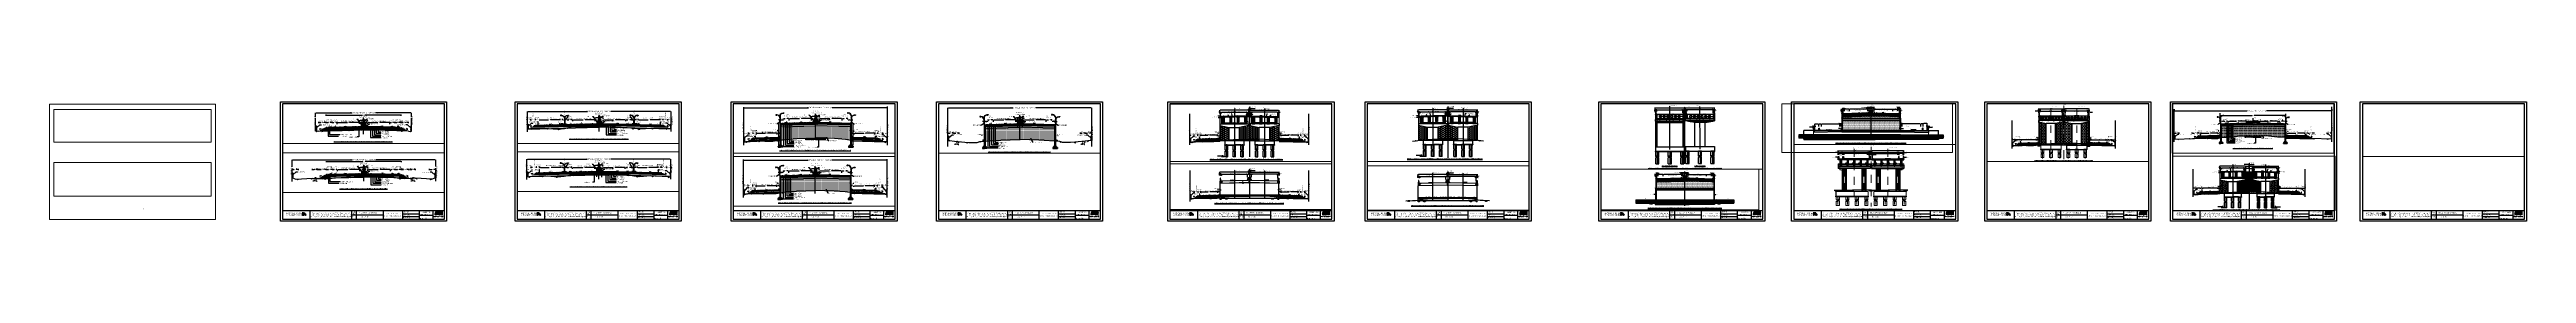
# Paper-space layout '1' of a CAD drawing. Header units: millimetres. Extents: x 476 to 6441, y 846 to 1133.
# The model-space entities are those that its viewports show. They can reach past a viewport. Long polylines and large blocks are cut down to what shows.
import ezdxf
from ezdxf import colors
from ezdxf.entities.mleader import LeaderData, LeaderLine
from ezdxf.enums import TextEntityAlignment as Align
from ezdxf.math import Vec2, Vec3

# ---------------------------------------------------------------- set-up
doc = ezdxf.new("R2010")
doc.units = ezdxf.units.MM
for name, pattern in [('CENTER', [2, 1.25, -0.25, 0.25, -0.25]), ('CENTER2', [28.575, 19.05, -3.175, 3.175, -3.175]), ('DASHED', [19.05, 12.7, -6.35]), ('DASHED2', [0.375, 0.25, -0.125]), ('HIDDEN', [0.375, 0.25, -0.125])]:
    doc.linetypes.add(name, pattern=pattern)
for name, color, linetype, lineweight in [('(Geometry) Road Centre Line', 7, 'Continuous', 0), ('centreline', 1, 'CENTER', 0), ('DWG', 7, 'Continuous', 30), ('EX', 7, 'Continuous', 20), ('frame', 253, 'Continuous', 25), ('Rites', 5, 'Continuous', 25), ('STRUCTURAL', 7, 'Continuous', 0), ('Structure', 7, 'Continuous', 30), ('Structure int.', 255, 'Continuous', 0), ('temp frame', 253, 'Continuous', 25), ('Text', 252, 'Continuous', 25), ('Text 2mm', 1, 'Continuous', 20), ('Text large', 7, 'Continuous', 40), ('Text small', 1, 'Continuous', 20), ('TEXT2', 253, 'Continuous', 25)]:
    doc.layers.add(name, color=color, linetype=linetype, lineweight=lineweight)
for name, color, linetype in [('01_1_sect-16 p&p ch-km 79260 to 84100$0$0-35-Curve-Text', 1, 'Continuous'), ('BOX', 7, 'DASHED'), ('CEN', 181, 'CENTER'), ('Centre', 1, 'CENTER2'), ('Dim', 253, 'Continuous'), ('Dimension', 253, 'Continuous'), ('hatch', 253, 'Continuous'), ('LVL', 3, 'Continuous'), ('Misc', 1, 'Continuous'), ('NGL', 7, 'DASHED2'), ('Proposed ROW', 241, 'MNEW'), ('Structure 1', 7, 'Continuous'), ('Structure Dashed', 7, 'DASHED'), ('Structure Main', 3, 'Continuous'), ('Structure Outer', 7, 'Continuous')]:
    doc.layers.add(name, color=color, linetype=linetype)
doc.layers.add('vIEWPORT', color=1, linetype='Continuous', plot=False)
doc.styles.add('AP', font='ARIALN.TTF')
doc.styles.add('ARIAL', font='arial.ttf', dxfattribs={"height": 30})
doc.styles.add('Arin', font='ARIALN.TTF')
doc.styles.add('DIM', font='ARIALN.TTF', dxfattribs={"height": 250})
doc.styles.add('isocp 100', font='isocp.shx', dxfattribs={"height": 200})
doc.styles.add('isocp 200', font='isocp.shx', dxfattribs={"height": 400})
doc.styles.add('ROMANS', font='romans')
doc.styles.add('S', font='romans.shx')
doc.styles.get("Standard").update_dxf_attribs({"font": 'arial.ttf'})
doc.styles.add('STRIP PLAN STYLE', font='ARIALN.TTF')
doc.styles.add('STYLE3', font='times.ttf', dxfattribs={"height": 5})
doc.linetypes.add('MNEW', pattern='A,26.152623,-1.048632,["PROW",Standard,S=1.75,R=0,X=0,Y=-0.975095],-7.693777,26.152623', length=61.047655)
doc.linetypes.add('ZIGZAG', pattern='A,0.0001,-0.2,[131,ltypeshp.shx,S=0.2,R=0,X=-0.2,Y=0],-0.4,[131,ltypeshp.shx,S=0.2,R=180,X=0.2,Y=0],-0.2', length=0.8001)
doc.dimstyles.new('DIM', dxfattribs={"dimtxt": 250, "dimasz": 200, "dimexe": 0.18, "dimexo": 0.0625, "dimgap": 0.09, "dimtad": 0, "dimtih": 1, "dimtoh": 1, "dimdec": 0, "dimzin": 0, "dimdsep": 46, "dimtxsty": 'DIM', "dimcen": 0.09, "dimclrd": 256, "dimclrt": 7, "dimadec": 0, "dimazin": 0, "dimtfac": 1, "dimtdec": 0, "dimtofl": 0, "dimtmove": 0, "dimatfit": 3, "dimfxl": 1, "dimtolj": 1, "dimtzin": 0, "dimarcsym": 0})
doc.dimstyles.new('ISOCP-150', dxfattribs={"dimtxt": 300, "dimasz": 300, "dimexe": 300, "dimexo": 300, "dimgap": 50, "dimtad": 1, "dimdec": 0, "dimtxsty": 'Standard', "dimcen": 1, "dimclrd": 35, "dimclre": 35, "dimclrt": 1, "dimadec": 0, "dimazin": 0, "dimtfac": 1, "dimtdec": 0, "dimtmove": 0, "dimatfit": 3, "dimfxl": 1, "dimlwd": 20, "dimlwe": 20, "dimarcsym": 0})
doc.dimstyles.new('new', dxfattribs={"dimtxt": 150, "dimasz": 150, "dimexe": 100, "dimexo": 0.1, "dimgap": 0.09, "dimtad": 0, "dimtih": 1, "dimtoh": 1, "dimdec": 0, "dimzin": 0, "dimdsep": 46, "dimtxsty": 'DIM', "dimcen": 0.09, "dimclrd": 256, "dimclrt": 252, "dimadec": 0, "dimazin": 0, "dimtfac": 1, "dimtdec": 0, "dimtofl": 0, "dimtmove": 0, "dimatfit": 3, "dimfxl": 1, "dimtolj": 1, "dimtzin": 0, "dimlwd": -1, "dimarcsym": 0})
doc.dimstyles.new('NH30A_100', dxfattribs={"dimscale": 100, "dimtxt": 2, "dimasz": 2, "dimexe": 1, "dimexo": 1, "dimgap": 1, "dimtad": 1, "dimdec": 0, "dimdsep": 46, "dimtxsty": 'isocp 100', "dimcen": 0.5, "dimclrd": 47, "dimclre": 47, "dimclrt": 1, "dimadec": 0, "dimazin": 0, "dimtfac": 1, "dimtdec": 0, "dimtmove": 0, "dimatfit": 3, "dimfxl": 1, "dimtolj": 1, "dimtzin": 0, "dimarcsym": 0})
doc.dimstyles.new('PS', dxfattribs={"dimscale": 0, "dimtxt": 2, "dimasz": 2, "dimexe": 1, "dimexo": 1, "dimgap": 1, "dimtad": 1, "dimdec": 0, "dimzin": 0, "dimdsep": 46, "dimtxsty": 'ROMANS', "dimcen": 1, "dimdle": 1, "dimclrd": 1, "dimclre": 1, "dimclrt": 7, "dimadec": 0, "dimazin": 0, "dimtfac": 1, "dimtdec": 0, "dimtmove": 2, "dimatfit": 3, "dimfxl": 200, "dimtvp": 250, "dimtolj": 1, "dimtzin": 0, "dimarcsym": 0})
doc.dimstyles.get("Standard").update_dxf_attribs({"dimtxt": 0.18, "dimasz": 0.18, "dimexe": 0.18, "dimexo": 0.0625, "dimgap": 0.09, "dimtad": 0, "dimtih": 1, "dimtoh": 1, "dimdec": 4, "dimzin": 0, "dimdsep": 46, "dimtxsty": 'Standard', "dimcen": 0.09, "dimadec": 0, "dimazin": 0, "dimtfac": 1, "dimtdec": 4, "dimtofl": 0, "dimtmove": 0, "dimatfit": 3, "dimfxl": 1, "dimtolj": 1, "dimtzin": 0, "dimarcsym": 0})
pattern_1 = [(45, (185931.98, 0), (-67.35192, 67.35192), []), (105, (185931.98, 0), (-92.004435, -24.652514), []), (165, (185931.98, 0), (-24.652514, -92.004435), [])]
pattern_2 = [(45, (446383.29, -22299.69), (-67.35192, 67.35192), []), (105, (446383.29, -22299.69), (-92.004435, -24.65251), []), (165, (446383.29, -22299.69), (-24.65251, -92.004435), [])]
pattern_3 = [(45, (446383.294, -22299.692), (42.426407, -4e-15), [25, -35]), (45, (446393.9, -22299.692), (42.426407, -4e-15), [10, -50]), (45, (446383.294, -22289.086), (42.426407, -4e-15), [10, -50])]
pattern_4 = [(45, (185931.983, 0), (42.4264069, 0), [25, -35]), (45, (185942.59, 0), (42.4264069, 0), [10, -50]), (45, (185931.983, 10.607), (42.4264069, 0), [10, -50])]
pattern_5 = [(50, (446383.3, -22299.7), (546.554, -47.8173), [57.15, -628.65]), (355, (446383.3, -22299.7), (-105.7303, 573.1705), [45.72, -502.9218]), (100.45144, (446428.84, -22303.7), (440.8237, 525.3533), [48.57, -534.2707]), (46.1842, (446383.3, -22147.3), (813.237, -126.127), [85.725, -942.975]), (96.63556, (446451.1, -22157.8), (712.2124, 742.2784), [72.855, -801.407]), (351.18415, (446383.3, -22147.3), (712.2124, 742.2784), [68.58, -754.379]), (21, (446459.5, -22185.4), (454.8432, -306.7956), [57.15, -628.65]), (326, (446459.5, -22185.4), (185.406, 552.564), [45.72, -502.92]), (71.45144, (446497.4, -22210.96), (640.2493, 245.7683), [48.57, -534.2698]), (37.5, (446383.3, -22299.7), (9.2658, 253.66512), [0, -496.824, 0, -510.54, 0, -504.825]), (7.5, (446383.3, -22299.7), (200.459, 300.5417), [0, -291.084, 0, -485.394, 0, -192.405]), (327.5, (446213.37, -22299.7), (406.7718, -17.18623), [0, -190.5, 0, -594.36, 0, -788.67]), (317.5, (446137.17, -22299.7), (444.3875, 76.2795), [0, -247.65, 0, -394.716, 0, -560.07])]
pattern_6 = [(228.012788, (448841.056, -21717.253), (-5080, -5715), [85.4304, -8457.621]), (184.96974, (448783.906, -21780.753), (7619.999997, 635.000036), [146.6012, -14513.5122]), (132.510447, (448637.856, -21793.453), (6350.000003, -6984.999998), [103.3704, -10233.6807]), (267.27369, (448390.206, -21952.203), (635.000001, 12700), [133.501, -13216.6094]), (292.833654, (448383.856, -22085.553), (-3175, 7620), [130.9084, -12959.952]), (357.27369, (448434.656, -22206.203), (-12700, 635.000001), [133.501, -13216.6094]), (37.69424, (448568.006, -22212.553), (-8254.9999996, -6350.0000005), [176.5484, -17478.2788]), (72.255328, (448707.706, -22104.603), (4445.000001, 13969.9999996), [166.68, -16501.3142]), (121.429566, (448758.506, -21945.853), (-5080.000001, 8254.9999996), [133.9532, -13261.3864]), (175.23636, (448688.656, -21831.553), (6985, -635), [152.9283, -7493.4842]), (222.397438, (448536.256, -21818.853), (-7619.9999998, -6985.0000003), [197.7695, -19579.193]), (138.814075, (449018.856, -21958.55), (-4445, 3810), [67.501, -6682.6415]), (171.469234, (448968.056, -21914.103), (8255, -1269.9999986), [128.4205, -12713.6597]), (225, (448841.06, -21895.05), (-9e-14, -635), [89.8023, -808.2233]), (203.19859, (448796.61, -21818.85), (3175, 1270), [48.3603, -4787.6556]), (291.80141, (448752.16, -21837.9), (-635, 1905), [68.3914, -3351.1882]), (30.96376, (448777.56, -21901.4), (1905, 1270), [111.08, -3591.5745]), (161.56505, (448872.8, -21844.25), (1270, -635), [80.3218, -1927.7245]), (16.38954, (448383.856, -21837.903), (6350, 1905), [112.522, -11139.7067]), (70.346176, (448491.806, -21806.153), (-2540, -6985), [94.3997, -9345.554]), (293.19859, (448872.81, -21717.25), (-1270, 3175), [96.72, -4739.296]), (343.61046, (448910.906, -21806.153), (-6350, 1905), [112.522, -11139.7067]), (339.443955, (448383.856, -22231.6), (-3175, 1270), [108.5088, -5316.9336]), (294.77514, (448485.456, -22269.703), (-3175.000004, 6984.999998), [90.918, -9000.8983]), (66.80141, (448879.16, -22352.25), (1270, 3175), [96.72, -4739.296]), (17.354025, (448917.256, -22263.353), (-8255, -2540), [106.4457, -10538.094]), (69.443955, (448568.006, -22352.25), (-1270, -3175), [54.2544, -5371.188]), (101.30993, (448841.06, -22352.25), (-635, 2540), [32.3787, -3205.4987]), (165.96376, (448834.7, -22320.5), (1905, -635), [130.9084, -2487.2636]), (186.009006, (448707.706, -22288.753), (6350, 635), [121.3167, -12010.3412]), (303.69007, (448777.56, -21958.55), (-635, 1270), [91.581, -2197.944]), (353.157227, (448828.356, -22034.753), (10795, -1269.9999994), [159.8892, -15829.0023]), (60.945396, (448987.106, -22053.8), (-2540, -4445), [65.377, -6472.348]), (90, (449018.86, -21996.65), (-635, 635), [38.1, -596.9]), (120.256437, (448695.006, -22269.703), (2540, -4445), [88.2167, -8733.4852]), (48.012787, (448650.556, -22193.503), (5080, 5715), [170.8607, -8372.1905]), (0, (448764.86, -22066.5), (635, 635), [165.1, -469.9]), (325.304846, (448929.956, -22066.503), (6350.000002, -4444.999997), [100.4024, -9939.8292]), (254.0546, (449012.51, -22123.65), (-635, -2540), [92.4573, -4530.4125]), (207.645975, (448987.106, -22212.553), (-12065.0000004, -6349.999999), [150.5363, -14903.116]), (175.426079, (448853.756, -22282.403), (-8255, 635), [159.2574, -15766.4616])]
pattern_7 = [(0, (448383.856, -22352.25), (39.6875, 79.375), [0, -79.375])]
pattern_8 = [(0, (456383.34, -32106.35), (39.6875, 79.375), [0, -79.375])]
pattern_9 = [(228.012788, (195639.183, -22571.1), (-5080.0000004, -5714.9999996), [85.4304, -8457.6209]), (184.969741, (195582.033, -22634.602), (7619.999997, 635.0000362), [146.6012, -14513.5122]), (132.510447, (195435.983, -22647.302), (6350.0000027, -6984.9999976), [103.3704, -10233.6807]), (267.273689, (195188.333, -22806.052), (635.0000013, 12700), [133.5011, -13216.6094]), (292.833654, (195181.983, -22939.402), (-3175.0000003, 7620), [130.9084, -12959.9519]), (357.273689, (195232.783, -23060.052), (-12700, 635.0000013), [133.5011, -13216.6094]), (37.6942405, (195366.133, -23066.402), (-8254.9999996, -6350.0000005), [176.5484, -17478.2788]), (72.255328, (195505.833, -22958.452), (4445.0000012, 13969.9999996), [166.6799, -16501.3142]), (121.429566, (195556.633, -22799.702), (-5080.0000007, 8254.9999996), [133.9532, -13261.3864]), (175.236358, (195486.783, -22685.4), (6985, -635.000001), [152.9283, -7493.4842]), (222.397438, (195334.383, -22672.702), (-7619.9999998, -6985.0000003), [197.7695, -19579.1931]), (138.814075, (195816.983, -22812.4), (-4445, 3810), [67.5011, -6682.6415]), (171.469234, (195766.183, -22767.952), (8255.0000002, -1269.9999986), [128.4205, -12713.6597]), (225, (195639.2, -22748.9), (-9e-14, -635), [89.8023, -808.2233]), (203.19859, (195594.73, -22672.7), (3175, 1270), [48.3603, -4787.6556]), (291.80141, (195550.28, -22691.75), (-635, 1905), [68.3914, -3351.1882]), (30.963757, (195575.68, -22755.25), (1905, 1270), [111.0799, -3591.5745]), (161.56505, (195670.93, -22698.1), (1270, -635), [80.3218, -1927.7245]), (16.38954, (195181.983, -22691.752), (6350, 1905), [112.522, -11139.7067]), (70.346176, (195289.933, -22660), (-2540, -6985), [94.3997, -9345.5539]), (293.19859, (195670.93, -22571.1), (-1270, 3175), [96.72, -4739.2959]), (343.61046, (195709.033, -22660.002), (-6350, 1904.9999996), [112.522, -11139.7067]), (339.443955, (195181.98, -23085.45), (-3175, 1270), [108.5088, -5316.9336]), (294.77514, (195283.583, -23123.55), (-3175.000004, 6984.9999983), [90.918, -9000.8983]), (66.80141, (195677.28, -23206.1), (1270, 3175), [96.72, -4739.2959]), (17.354025, (195715.383, -23117.202), (-8255, -2540.0000005), [106.4457, -10538.094]), (69.443955, (195366.13, -23206.1), (-1270, -3175), [54.2544, -5371.188]), (101.309932, (195639.18, -23206.1), (-635, 2540), [32.3787, -3205.4987]), (165.963757, (195632.83, -23174.35), (1905, -635), [130.9084, -2487.2636]), (186.009006, (195505.833, -23142.602), (6350, 635.0000003), [121.3167, -12010.3412]), (303.69007, (195575.68, -22812.4), (-635, 1270), [91.581, -2197.9441]), (353.1572266, (195626.483, -22888.602), (10795, -1269.9999994), [159.8892, -15829.0023]), (60.945396, (195785.233, -22907.65), (-2540, -4445), [65.3771, -6472.3481]), (90, (195817, -22850.5), (-635, 635), [38.1, -596.9]), (120.256437, (195493.133, -23123.55), (2539.9999997, -4445), [88.2167, -8733.4852]), (48.012787, (195448.683, -23047.35), (5080.0000004, 5714.9999996), [170.8607, -8372.1905]), (0, (195563, -22920.35), (635, 635), [165.1, -469.9]), (325.304846, (195728.083, -22920.35), (6350.0000024, -4444.9999966), [100.4024, -9939.8292]), (254.054604, (195810.63, -22977.5), (-635, -2540), [92.4573, -4530.4125]), (207.645975, (195785.233, -23066.402), (-12065.0000004, -6349.9999992), [150.5363, -14903.1161]), (175.426079, (195651.883, -23136.252), (-8255, 635), [159.2574, -15766.4616])]
pattern_10 = [(45, (185931.98, -13386.2), (-67.35192, 67.35192), []), (105, (185931.98, -13386.2), (-92.004435, -24.652514), []), (165, (185931.98, -13386.2), (-24.652514, -92.004435), [])]
pattern_11 = [(45, (446383.29, -35685.89), (-67.35192, 67.35192), []), (105, (446383.29, -35685.89), (-92.004435, -24.65251), []), (165, (446383.29, -35685.89), (-24.65251, -92.004435), [])]
pattern_12 = [(45, (446383.294, -35685.888), (42.426407, -4e-15), [25, -35]), (45, (446393.9, -35685.888), (42.426407, -4e-15), [10, -50]), (45, (446383.294, -35675.28), (42.426407, -4e-15), [10, -50])]
pattern_13 = [(45, (185931.983, -13386.195), (42.4264069, 0), [25, -35]), (45, (185942.59, -13386.195), (42.4264069, 0), [10, -50]), (45, (185931.983, -13375.59), (42.4264069, 0), [10, -50])]
pattern_14 = [(50, (446383.3, -35685.9), (546.554, -47.8173), [57.15, -628.65]), (355, (446383.3, -35685.9), (-105.7303, 573.1705), [45.72, -502.9218]), (100.45144, (446428.84, -35689.87), (440.8237, 525.3533), [48.57, -534.2707]), (46.1842, (446383.3, -35533.5), (813.237, -126.127), [85.725, -942.975]), (96.63556, (446451.1, -35544), (712.2124, 742.2784), [72.855, -801.407]), (351.18415, (446383.3, -35533.5), (712.2124, 742.2784), [68.58, -754.379]), (21, (446459.5, -35571.6), (454.8432, -306.7956), [57.15, -628.65]), (326, (446459.5, -35571.6), (185.406, 552.564), [45.72, -502.92]), (71.45144, (446497.4, -35597.15), (640.2493, 245.7683), [48.57, -534.2698]), (37.5, (446383.3, -35685.89), (9.2658, 253.66512), [0, -496.824, 0, -510.54, 0, -504.825]), (7.5, (446383.3, -35685.9), (200.459, 300.5417), [0, -291.084, 0, -485.394, 0, -192.405]), (327.5, (446213.37, -35685.89), (406.7718, -17.18623), [0, -190.5, 0, -594.36, 0, -788.67]), (317.5, (446137.17, -35685.9), (444.3875, 76.2795), [0, -247.65, 0, -394.716, 0, -560.07])]
pattern_15 = [(228.012788, (448841.056, -35103.45), (-5080, -5715), [85.4304, -8457.621]), (184.96974, (448783.906, -35166.948), (7619.999997, 635.000036), [146.6012, -14513.5122]), (132.510447, (448637.856, -35179.65), (6350.000003, -6984.999998), [103.3704, -10233.6807]), (267.27369, (448390.206, -35338.398), (635.000001, 12700), [133.501, -13216.6094]), (292.833654, (448383.856, -35471.748), (-3175, 7620), [130.9084, -12959.952]), (357.27369, (448434.656, -35592.398), (-12700, 635.000001), [133.501, -13216.6094]), (37.69424, (448568.006, -35598.748), (-8254.9999996, -6350.0000005), [176.5484, -17478.2788]), (72.255328, (448707.706, -35490.798), (4445.000001, 13969.9999996), [166.68, -16501.3142]), (121.429566, (448758.506, -35332.048), (-5080.000001, 8254.9999996), [133.9532, -13261.3864]), (175.23636, (448688.656, -35217.75), (6985, -635), [152.9283, -7493.4842]), (222.397438, (448536.256, -35205.048), (-7619.9999998, -6985.0000003), [197.7695, -19579.193]), (138.814075, (449018.856, -35344.75), (-4445, 3810), [67.501, -6682.6415]), (171.469234, (448968.056, -35300.298), (8255, -1269.9999986), [128.4205, -12713.6597]), (225, (448841.06, -35281.25), (-9e-14, -635), [89.8023, -808.2233]), (203.19859, (448796.61, -35205.05), (3175, 1270), [48.3603, -4787.6556]), (291.80141, (448752.16, -35224.1), (-635, 1905), [68.3914, -3351.1882]), (30.96376, (448777.56, -35287.6), (1905, 1270), [111.08, -3591.5745]), (161.56505, (448872.8, -35230.45), (1270, -635), [80.3218, -1927.7245]), (16.38954, (448383.856, -35224.1), (6350, 1905), [112.522, -11139.7067]), (70.346176, (448491.806, -35192.35), (-2540, -6985), [94.3997, -9345.554]), (293.19859, (448872.81, -35103.45), (-1270, 3175), [96.72, -4739.296]), (343.61046, (448910.906, -35192.35), (-6350, 1905), [112.522, -11139.7067]), (339.443955, (448383.856, -35617.8), (-3175, 1270), [108.5088, -5316.9336]), (294.77514, (448485.456, -35655.9), (-3175.000004, 6984.999998), [90.918, -9000.8983]), (66.80141, (448879.16, -35738.45), (1270, 3175), [96.72, -4739.296]), (17.354025, (448917.256, -35649.55), (-8255, -2540), [106.4457, -10538.094]), (69.443955, (448568.006, -35738.45), (-1270, -3175), [54.2544, -5371.188]), (101.30993, (448841.06, -35738.45), (-635, 2540), [32.3787, -3205.4987]), (165.96376, (448834.7, -35706.7), (1905, -635), [130.9084, -2487.2636]), (186.009006, (448707.706, -35674.948), (6350, 635), [121.3167, -12010.3412]), (303.69007, (448777.56, -35344.75), (-635, 1270), [91.581, -2197.944]), (353.157227, (448828.356, -35420.948), (10795, -1269.9999994), [159.8892, -15829.0023]), (60.945396, (448987.106, -35440), (-2540, -4445), [65.377, -6472.348]), (90, (449018.86, -35382.85), (-635, 635), [38.1, -596.9]), (120.256437, (448695.006, -35655.9), (2540, -4445), [88.2167, -8733.4852]), (48.012787, (448650.556, -35579.7), (5080, 5715), [170.8607, -8372.1905]), (0, (448764.86, -35452.7), (635, 635), [165.1, -469.9]), (325.304846, (448929.956, -35452.7), (6350.000002, -4444.999997), [100.4024, -9939.8292]), (254.0546, (449012.51, -35509.85), (-635, -2540), [92.4573, -4530.4125]), (207.645975, (448987.106, -35598.748), (-12065.0000004, -6349.999999), [150.5363, -14903.116]), (175.426079, (448853.756, -35668.598), (-8255, 635), [159.2574, -15766.4616])]
pattern_16 = [(0, (448383.856, -35738.45), (39.6875, 79.375), [0, -79.375])]
pattern_17 = [(45, (448385.98, -7435.43), (-269.4077, 269.4077), []), (45, (448475.78, -7435.43), (-269.4077, 269.4077), []), (45, (448565.6, -7435.43), (-269.4077, 269.4077), []), (45, (448655.4, -7435.43), (-269.4077, 269.4077), [])]
pattern_18 = [(45, (448852.69, -49310.32), (-67.35192, 67.35192), []), (105, (448852.69, -49310.32), (-92.004435, -24.65251), []), (165, (448852.69, -49310.32), (-24.65251, -92.004435), [])]
pattern_19 = [(45, (448852.69, -49310.318), (42.426407, -4e-15), [25, -35]), (45, (448863.298, -49310.318), (42.426407, -4e-15), [10, -50]), (45, (448852.69, -49299.712), (42.426407, -4e-15), [10, -50])]
pattern_20 = [(50, (448852.7, 32192.54), (546.554, -47.8173), [57.15, -628.65]), (355, (448852.7, 32192.54), (-105.7303, 573.1705), [45.72, -502.9218]), (100.45144, (448898.24, 32188.56), (440.8237, 525.3533), [48.57, -534.2707]), (46.1842, (448852.7, 32344.94), (813.237, -126.127), [85.725, -942.975]), (96.6356, (448920.5, 32334.4), (712.2124, 742.2784), [72.855, -801.407]), (351.1842, (448852.7, 32344.94), (712.212, 742.278), [68.58, -754.379]), (21, (448928.9, 32306.84), (454.8432, -306.7956), [57.15, -628.65]), (326, (448928.9, 32306.84), (185.406, 552.564), [45.72, -502.92]), (71.45144, (448966.8, 32281.3), (640.2493, 245.7683), [48.57, -534.2698]), (37.5, (448852.7, 32192.54), (9.2658, 253.6651), [0, -496.824, 0, -510.54, 0, -504.825]), (7.5, (448852.7, 32192.54), (200.459, 300.5417), [0, -291.084, 0, -485.394, 0, -192.405]), (327.5, (448682.76, 32192.54), (406.7718, -17.18623), [0, -190.5, 0, -594.36, 0, -788.67]), (317.5, (448606.56, 32192.54), (444.3875, 76.2795), [0, -247.65, 0, -394.716, 0, -560.07])]
pattern_21 = [(0, (450097.59, 32228.38), (39.6875, 79.375), [0, -79.375])]
pattern_22 = [(228.01279, (449309.89, 32827.543), (-5080, -5715), [85.4304, -8457.621]), (184.96974, (449252.74, 32764.043), (7619.999997, 635.000036), [146.601, -14513.5122]), (132.510447, (449106.69, 32751.343), (6350.000003, -6984.999998), [103.3704, -10233.6807]), (267.27369, (448859.04, 32592.593), (635.000001, 12700), [133.501, -13216.6094]), (292.833654, (448852.69, 32459.243), (-3175, 7620), [130.9084, -12959.952]), (357.27369, (448903.49, 32338.593), (-12700, 635.000001), [133.501, -13216.6094]), (37.69424, (449036.84, 32332.243), (-8254.9999996, -6350.0000005), [176.5484, -17478.279]), (72.255328, (449176.54, 32440.193), (4445.000001, 13969.9999996), [166.68, -16501.314]), (121.429566, (449227.34, 32598.943), (-5080.000001, 8255), [133.9532, -13261.3864]), (175.23636, (449157.49, 32713.243), (6985, -635), [152.9283, -7493.4842]), (222.397438, (449005.09, 32725.943), (-7619.9999998, -6985.0000003), [197.7695, -19579.193]), (138.814075, (449487.69, 32586.243), (-4445, 3810), [67.501, -6682.6415]), (171.469234, (449436.89, 32630.693), (8255, -1269.999999), [128.4205, -12713.6597]), (225, (449309.9, 32649.74), (-9e-14, -635), [89.8023, -808.2233]), (203.19859, (449265.44, 32725.94), (3175, 1270), [48.3603, -4787.6556]), (291.80141, (449220.99, 32706.89), (-635, 1905), [68.3914, -3351.1882]), (30.96376, (449246.39, 32643.39), (1905, 1270), [111.08, -3591.5745]), (161.56505, (449341.64, 32700.54), (1270, -635), [80.322, -1927.7245]), (16.38954, (448852.69, 32706.893), (6350, 1905), [112.522, -11139.7067]), (70.346176, (448960.64, 32738.643), (-2540, -6985), [94.3997, -9345.554]), (293.19859, (449341.64, 32827.54), (-1270, 3175), [96.72, -4739.296]), (343.61046, (449379.74, 32738.643), (-6350, 1905), [112.522, -11139.7067]), (339.44395, (448852.69, 32313.19), (-3175, 1270), [108.509, -5316.9336]), (294.77514, (448954.29, 32275.093), (-3175.000004, 6984.999998), [90.918, -9000.8983]), (66.80141, (449347.99, 32192.54), (1270, 3175), [96.72, -4739.296]), (17.354025, (449386.09, 32281.443), (-8255, -2540), [106.4457, -10538.094]), (69.44395, (449036.84, 32192.54), (-1270, -3175), [54.2544, -5371.188]), (101.30993, (449309.89, 32192.54), (-635, 2540), [32.3787, -3205.4987]), (165.96376, (449303.54, 32224.3), (1905, -635), [130.9084, -2487.2636]), (186.009006, (449176.54, 32256.043), (6350, 635), [121.3167, -12010.3412]), (303.69007, (449246.39, 32586.24), (-635, 1270), [91.581, -2197.944]), (353.157227, (449297.19, 32510.043), (10795, -1269.9999994), [159.889, -15829.0023]), (60.945396, (449455.94, 32490.993), (-2540, -4445), [65.377, -6472.348]), (90, (449487.7, 32548.14), (-635, 635), [38.1, -596.9]), (120.25644, (449163.84, 32275.093), (2540, -4445), [88.2167, -8733.485]), (48.01279, (449119.39, 32351.293), (5080, 5715), [170.8607, -8372.1905]), (0, (449233.7, 32478.3), (635, 635), [165.1, -469.9]), (325.304846, (449398.79, 32478.293), (6350.000002, -4444.999997), [100.4024, -9939.829]), (254.0546, (449481.34, 32421.14), (-635, -2540), [92.4573, -4530.4125]), (207.645975, (449455.94, 32332.243), (-12065.0000004, -6349.999999), [150.5363, -14903.116]), (175.42608, (449322.59, 32262.393), (-8255, 635), [159.2574, -15766.4616])]
pattern_23 = [(0, (448852.69, 32192.54), (39.6875, 79.375), [0, -79.375])]
pattern_24 = [(0, (448852.69, 96275.92), (79.375, 158.75), [0, -158.75])]
pattern_25 = [(140, (451972.59, 96311.76), (15.93909, 182.18467), [19.05, -209.55]), (85, (451972.59, 96311.76), (-191.05685, -35.24342), [15.24, -167.64058]), (190.45144, (451973.92, 96326.94), (-175.11775, 146.94125), [16.19, -178.09024]), (136.1842, (451921.79, 96311.76), (42.04233, 271.07904), [28.575, -314.325]), (186.63556, (451925.3, 96334.35), (-247.4261, 237.40413), [24.285, -267.1356]), (81.18415, (451921.8, 96311.76), (-247.4261, 237.40413), [22.85997, -251.4597]), (111, (451934.49, 96337.16), (102.2652, 151.6144), [19.05, -209.55]), (56, (451934.49, 96337.16), (-184.18797, 61.80203), [15.24, -167.64]), (161.45145, (451943.01, 96349.8), (-81.92277, 213.41642), [16.19, -178.08994]), (127.5, (451972.59, 96311.76), (-84.55504, 3.088603), [0, -165.608, 0, -170.18, 0, -168.275]), (97.5, (451972.59, 96311.76), (-100.180575, 66.81966), [0, -97.028, 0, -161.798, 0, -64.135]), (57.5, (451972.59, 96255.12), (5.728744, 135.590595), [0, -63.5, 0, -198.12, 0, -262.89]), (47.5, (451972.59, 96229.72), (-25.42649, 148.12918), [0, -82.55, 0, -131.572, 0, -186.69])]
pattern_26 = [(0, (451597.59, 96311.76), (0, 127), [])]
pattern_27 = [(50, (449597.46, 96274.26), (182.18467, -15.93909), [19.05, -209.55]), (355, (449597.46, 96274.26), (-35.24342, 191.05685), [15.24, -167.64058]), (100.45144, (449612.65, 96272.93), (146.94125, 175.11775), [16.19, -178.09024]), (46.1842, (449597.46, 96325.06), (271.07904, -42.04233), [28.575, -314.325]), (96.63556, (449620.05, 96321.56), (237.40413, 247.4261), [24.285, -267.1356]), (351.18415, (449597.46, 96325.06), (237.40413, 247.4261), [22.86, -251.4597]), (21, (449622.86, 96312.36), (151.6144, -102.2652), [19.05, -209.55]), (326, (449622.86, 96312.36), (61.80203, 184.18797), [15.24, -167.64]), (71.45144, (449635.5, 96303.84), (213.41642, 81.92277), [16.19, -178.08994]), (37.5, (449597.463, 96274.26), (3.088603, 84.55504), [0, -165.608, 0, -170.18, 0, -168.275]), (7.5, (449597.46, 96274.26), (66.81966, 100.180575), [0, -97.028, 0, -161.798, 0, -64.135]), (327.5, (449540.82, 96274.26), (135.590595, -5.728744), [0, -63.5, 0, -198.12, 0, -262.89]), (317.5, (449515.42, 96274.26), (148.12918, 25.42649), [0, -82.55, 0, -131.572, 0, -186.69])]
pattern_28 = [(45, (448852.69, -66546.88), (-67.35192, 67.35192), []), (105, (448852.69, -66546.88), (-92.004435, -24.65251), []), (165, (448852.69, -66546.88), (-24.65251, -92.004435), [])]
pattern_29 = [(45, (448852.69, -66546.884), (42.426407, -4e-15), [25, -35]), (45, (448863.298, -66546.884), (42.426407, -4e-15), [10, -50]), (45, (448852.69, -66536.277), (42.426407, -4e-15), [10, -50])]
pattern_30 = [(50, (448852.7, 14956), (546.554, -47.8173), [57.15, -628.65]), (355, (448852.7, 14956), (-105.7303, 573.1705), [45.72, -502.9218]), (100.45144, (448898.24, 14952), (440.8237, 525.3533), [48.57, -534.2707]), (46.1842, (448852.7, 15108.4), (813.237, -126.127), [85.725, -942.975]), (96.6356, (448920.5, 15097.9), (712.2124, 742.2784), [72.855, -801.407]), (351.1842, (448852.7, 15108.4), (712.212, 742.278), [68.58, -754.379]), (21, (448928.9, 15070.3), (454.8432, -306.7956), [57.15, -628.65]), (326, (448928.9, 15070.3), (185.406, 552.564), [45.72, -502.92]), (71.45144, (448966.8, 15044.7), (640.2493, 245.7683), [48.57, -534.2698]), (37.5, (448852.7, 14955.98), (9.2658, 253.6651), [0, -496.824, 0, -510.54, 0, -504.825]), (7.5, (448852.7, 14955.98), (200.459, 300.5417), [0, -291.084, 0, -485.394, 0, -192.405]), (327.5, (448682.76, 14955.98), (406.7718, -17.18623), [0, -190.5, 0, -594.36, 0, -788.67]), (317.5, (448606.56, 14955.98), (444.3875, 76.2795), [0, -247.65, 0, -394.716, 0, -560.07])]
pattern_31 = [(0, (450097.59, 14991.82), (39.6875, 79.375), [0, -79.375])]
pattern_32 = [(228.01279, (449309.89, 15590.98), (-5080, -5715), [85.4304, -8457.621]), (184.96974, (449252.74, 15527.478), (7619.999997, 635.000036), [146.601, -14513.5122]), (132.510447, (449106.69, 15514.778), (6350.000003, -6984.999998), [103.3704, -10233.6807]), (267.27369, (448859.04, 15356.028), (635.000001, 12700), [133.501, -13216.6094]), (292.833654, (448852.69, 15222.678), (-3175, 7620), [130.9084, -12959.952]), (357.27369, (448903.49, 15102.028), (-12700, 635.000001), [133.501, -13216.6094]), (37.69424, (449036.84, 15095.678), (-8254.9999996, -6350.0000005), [176.5484, -17478.279]), (72.255328, (449176.54, 15203.628), (4445.000001, 13969.9999996), [166.68, -16501.314]), (121.429566, (449227.34, 15362.378), (-5080.000001, 8255), [133.9532, -13261.3864]), (175.23636, (449157.49, 15476.68), (6985, -635), [152.9283, -7493.4842]), (222.397438, (449005.09, 15489.378), (-7619.9999998, -6985.0000003), [197.7695, -19579.193]), (138.814075, (449487.69, 15349.68), (-4445, 3810), [67.501, -6682.6415]), (171.469234, (449436.89, 15394.128), (8255, -1269.999999), [128.4205, -12713.6597]), (225, (449309.9, 15413.2), (-9e-14, -635), [89.8023, -808.2233]), (203.19859, (449265.44, 15489.38), (3175, 1270), [48.3603, -4787.6556]), (291.80141, (449220.99, 15470.33), (-635, 1905), [68.3914, -3351.1882]), (30.96376, (449246.39, 15406.83), (1905, 1270), [111.08, -3591.5745]), (161.56505, (449341.64, 15463.98), (1270, -635), [80.322, -1927.7245]), (16.38954, (448852.69, 15470.328), (6350, 1905), [112.522, -11139.7067]), (70.346176, (448960.64, 15502.078), (-2540, -6985), [94.3997, -9345.554]), (293.19859, (449341.64, 15590.98), (-1270, 3175), [96.72, -4739.296]), (343.61046, (449379.74, 15502.078), (-6350, 1905), [112.522, -11139.7067]), (339.44395, (448852.69, 15076.63), (-3175, 1270), [108.509, -5316.9336]), (294.77514, (448954.29, 15038.528), (-3175.000004, 6984.999998), [90.918, -9000.8983]), (66.80141, (449347.99, 14955.98), (1270, 3175), [96.72, -4739.296]), (17.354025, (449386.09, 15044.878), (-8255, -2540), [106.4457, -10538.094]), (69.44395, (449036.84, 14955.98), (-1270, -3175), [54.2544, -5371.188]), (101.30993, (449309.89, 14955.98), (-635, 2540), [32.3787, -3205.4987]), (165.96376, (449303.54, 14987.73), (1905, -635), [130.9084, -2487.2636]), (186.009006, (449176.54, 15019.478), (6350, 635), [121.3167, -12010.3412]), (303.69007, (449246.39, 15349.68), (-635, 1270), [91.581, -2197.944]), (353.157227, (449297.19, 15273.478), (10795, -1269.9999994), [159.889, -15829.0023]), (60.945396, (449455.94, 15254.43), (-2540, -4445), [65.377, -6472.348]), (90, (449487.7, 15311.6), (-635, 635), [38.1, -596.9]), (120.25644, (449163.84, 15038.528), (2540, -4445), [88.2167, -8733.485]), (48.01279, (449119.39, 15114.73), (5080, 5715), [170.8607, -8372.1905]), (0, (449233.7, 15241.7), (635, 635), [165.1, -469.9]), (325.304846, (449398.79, 15241.728), (6350.000002, -4444.999997), [100.4024, -9939.829]), (254.0546, (449481.34, 15184.58), (-635, -2540), [92.4573, -4530.4125]), (207.645975, (449455.94, 15095.678), (-12065.0000004, -6349.999999), [150.5363, -14903.116]), (175.42608, (449322.59, 15025.828), (-8255, 635), [159.2574, -15766.4616])]
pattern_33 = [(0, (448852.69, 14955.98), (39.6875, 79.375), [0, -79.375])]
pattern_34 = [(0, (448852.69, 79039.36), (79.375, 158.75), [0, -158.75])]
pattern_35 = [(140, (451972.59, 79075.2), (15.93909, 182.18467), [19.05, -209.55]), (85, (451972.59, 79075.2), (-191.05685, -35.24342), [15.24, -167.64058]), (190.45144, (451973.92, 79090.38), (-175.11775, 146.94125), [16.19, -178.09024]), (136.1842, (451921.79, 79075.2), (42.04233, 271.07904), [28.575, -314.325]), (186.63556, (451925.3, 79097.8), (-247.4261, 237.40413), [24.285, -267.1356]), (81.18415, (451921.8, 79075.2), (-247.4261, 237.40413), [22.85997, -251.4597]), (111, (451934.49, 79100.6), (102.2652, 151.6144), [19.05, -209.55]), (56, (451934.49, 79100.6), (-184.18797, 61.80203), [15.24, -167.64]), (161.45145, (451943.01, 79113.23), (-81.92277, 213.41642), [16.19, -178.08994]), (127.5, (451972.59, 79075.2), (-84.55504, 3.088603), [0, -165.608, 0, -170.18, 0, -168.275]), (97.5, (451972.59, 79075.2), (-100.180575, 66.81966), [0, -97.028, 0, -161.798, 0, -64.135]), (57.5, (451972.59, 79018.556), (5.728744, 135.590595), [0, -63.5, 0, -198.12, 0, -262.89]), (47.5, (451972.59, 78993.16), (-25.42649, 148.12918), [0, -82.55, 0, -131.572, 0, -186.69])]
pattern_36 = [(0, (451597.59, 79075.2), (0, 127), [])]
pattern_37 = [(50, (449597.46, 79037.7), (182.18467, -15.93909), [19.05, -209.55]), (355, (449597.46, 79037.7), (-35.24342, 191.05685), [15.24, -167.64058]), (100.45144, (449612.65, 79036.37), (146.94125, 175.11775), [16.19, -178.09024]), (46.1842, (449597.46, 79088.5), (271.07904, -42.04233), [28.575, -314.325]), (96.63556, (449620.05, 79085), (237.40413, 247.4261), [24.285, -267.1356]), (351.18415, (449597.46, 79088.5), (237.40413, 247.4261), [22.86, -251.4597]), (21, (449622.86, 79075.8), (151.6144, -102.2652), [19.05, -209.55]), (326, (449622.86, 79075.8), (61.80203, 184.18797), [15.24, -167.64]), (71.45144, (449635.5, 79067.27), (213.41642, 81.92277), [16.19, -178.08994]), (37.5, (449597.463, 79037.694), (3.088603, 84.55504), [0, -165.608, 0, -170.18, 0, -168.275]), (7.5, (449597.46, 79037.69), (66.81966, 100.180575), [0, -97.028, 0, -161.798, 0, -64.135]), (327.5, (449540.82, 79037.694), (135.590595, -5.728744), [0, -63.5, 0, -198.12, 0, -262.89]), (317.5, (449515.42, 79037.7), (148.12918, 25.42649), [0, -82.55, 0, -131.572, 0, -186.69])]
pattern_38 = [(0, (-804369.904, 91001.76), (39.6875, 79.375), [0, -79.375])]
pattern_39 = [(0, (411964.84, -17234.71), (39.6875, 79.375), [0, -79.375])]
pattern_40 = [(228.012788, (412422.04, -16599.707), (-5080, -5715), [85.4304, -8457.621]), (184.96974, (412364.89, -16663.207), (7619.999997, 635.000036), [146.6012, -14513.5122]), (132.510447, (412218.84, -16675.907), (6350.000003, -6984.999998), [103.3704, -10233.6807]), (267.27369, (411971.19, -16834.657), (635.000001, 12700), [133.501, -13216.6094]), (292.833654, (411964.84, -16968.007), (-3175, 7620), [130.9084, -12959.952]), (357.27369, (412015.64, -17088.657), (-12700, 635.000001), [133.501, -13216.6094]), (37.69424, (412148.991, -17095.007), (-8254.9999996, -6350.0000005), [176.5484, -17478.2788]), (72.255328, (412288.691, -16987.057), (4445.000001, 13969.9999996), [166.68, -16501.3142]), (121.429566, (412339.49, -16828.307), (-5080.000001, 8254.9999996), [133.9532, -13261.3864]), (175.23636, (412269.64, -16714.007), (6985, -635.000001), [152.9283, -7493.4842]), (222.397438, (412117.241, -16701.307), (-7619.9999998, -6985.0000003), [197.7695, -19579.193]), (138.814075, (412599.84, -16841.007), (-4445, 3810), [67.501, -6682.6415]), (171.469234, (412549.04, -16796.557), (8255, -1269.9999986), [128.4205, -12713.6597]), (225, (412422.04, -16777.5), (-9e-14, -635), [89.8023, -808.2233]), (203.19859, (412377.59, -16701.31), (3175, 1270), [48.3603, -4787.6556]), (291.80141, (412333.14, -16720.36), (-635, 1905), [68.3914, -3351.1882]), (30.96376, (412358.54, -16783.86), (1905, 1270), [111.08, -3591.5745]), (161.56505, (412453.8, -16726.7), (1270, -635), [80.3218, -1927.7245]), (16.38954, (411964.84, -16720.357), (6350, 1905), [112.522, -11139.7067]), (70.346176, (412072.79, -16688.607), (-2540, -6985), [94.3997, -9345.554]), (293.19859, (412453.79, -16599.71), (-1270, 3175), [96.72, -4739.296]), (343.61046, (412491.89, -16688.607), (-6350, 1905), [112.522, -11139.7067]), (339.443955, (411964.84, -17114.06), (-3175, 1270), [108.5088, -5316.9336]), (294.77514, (412066.44, -17152.157), (-3175.000004, 6984.999998), [90.918, -9000.8983]), (66.80141, (412460.14, -17234.71), (1270, 3175), [96.72, -4739.296]), (17.354025, (412498.24, -17145.807), (-8255, -2540), [106.4457, -10538.094]), (69.443955, (412148.99, -17234.71), (-1270, -3175), [54.2544, -5371.188]), (101.30993, (412422.04, -17234.71), (-635, 2540), [32.3787, -3205.4987]), (165.96376, (412415.69, -17202.96), (1905, -635), [130.9084, -2487.2636]), (186.009006, (412288.69, -17171.207), (6350, 635), [121.3167, -12010.3412]), (303.69007, (412358.54, -16841), (-635, 1270), [91.581, -2197.944]), (353.157227, (412409.341, -16917.207), (10795, -1269.9999994), [159.8892, -15829.0023]), (60.945396, (412568.09, -16936.257), (-2540, -4445), [65.377, -6472.348]), (90, (412599.84, -16879.1), (-635, 635), [38.1, -596.9]), (120.256437, (412275.99, -17152.157), (2540, -4445), [88.2167, -8733.4852]), (48.012787, (412231.54, -17075.957), (5080, 5715), [170.8607, -8372.1905]), (0, (412345.84, -16948.96), (635, 635), [165.1, -469.9]), (325.304846, (412510.94, -16948.957), (6350.000002, -4444.999997), [100.4024, -9939.8292]), (254.054604, (412593.49, -17006.11), (-635, -2540), [92.4573, -4530.4125]), (207.645975, (412568.09, -17095.007), (-12065.0000004, -6349.999999), [150.5363, -14903.116]), (175.426079, (412434.741, -17164.857), (-8255, 635), [159.2574, -15766.4616])]
pattern_41 = [(50, (411964.84, -17234.7), (546.554, -47.8173), [57.15, -628.65]), (355, (411964.84, -17234.7), (-105.7303, 573.1705), [45.72, -502.9218]), (100.45144, (412010.4, -17238.7), (440.8237, 525.3533), [48.57, -534.2707]), (46.1842, (411964.84, -17082.3), (813.237, -126.127), [85.725, -942.975]), (96.63556, (412032.6, -17092.8), (712.2124, 742.2784), [72.855, -801.407]), (351.18415, (411964.8, -17082.3), (712.2124, 742.2784), [68.58, -754.379]), (21, (412041.04, -17120.4), (454.8432, -306.7956), [57.15, -628.65]), (326, (412041.04, -17120.4), (185.406, 552.564), [45.72, -502.92]), (71.45144, (412078.94, -17145.97), (640.2493, 245.7683), [48.57, -534.2698]), (37.5, (411964.84, -17234.7), (9.2658, 253.66512), [0, -496.824, 0, -510.54, 0, -504.825]), (7.5, (411964.84, -17234.7), (200.459, 300.5417), [0, -291.084, 0, -485.394, 0, -192.405]), (327.5, (411794.92, -17234.7), (406.7718, -17.18623), [0, -190.5, 0, -594.36, 0, -788.67]), (317.5, (411718.7, -17234.7), (444.3875, 76.2795), [0, -247.65, 0, -394.716, 0, -560.07])]
pattern_42 = [(45, (411964.84, -17234.707), (42.426407, -4e-15), [25, -35]), (45, (411975.448, -17234.707), (42.426407, -4e-15), [10, -50]), (45, (411964.84, -17224.1), (42.426407, -4e-15), [10, -50])]
pattern_43 = [(45, (411964.84, -17234.71), (-67.35192, 67.35192), []), (105, (411964.84, -17234.71), (-92.004435, -24.652514), []), (165, (411964.84, -17234.71), (-24.652514, -92.004435), [])]
pattern_44 = [(0, (457363.88, -80691.63), (39.6875, 79.375), [0, -79.375])]
pattern_45 = [(228.012788, (196619.73, -71156.383), (-5080.0000004, -5714.9999996), [85.4304, -8457.6209]), (184.969741, (196562.58, -71219.883), (7619.999997, 635.0000362), [146.6012, -14513.5122]), (132.510447, (196416.53, -71232.583), (6350.0000027, -6984.9999976), [103.3704, -10233.6807]), (267.273689, (196168.88, -71391.333), (635.0000013, 12700), [133.5011, -13216.6094]), (292.833654, (196162.53, -71524.683), (-3175.0000003, 7620), [130.9084, -12959.9519]), (357.273689, (196213.33, -71645.333), (-12700, 635.0000013), [133.5011, -13216.6094]), (37.6942405, (196346.68, -71651.683), (-8254.9999996, -6350.0000005), [176.5484, -17478.2788]), (72.255328, (196486.38, -71543.733), (4445.0000012, 13969.9999996), [166.6799, -16501.3142]), (121.429566, (196537.18, -71384.983), (-5080.0000007, 8254.9999996), [133.9532, -13261.3864]), (175.236358, (196467.33, -71270.683), (6985, -635.000001), [152.9283, -7493.4842]), (222.397438, (196314.93, -71257.983), (-7619.9999998, -6985.0000003), [197.7695, -19579.1931]), (138.814075, (196797.53, -71397.683), (-4445, 3810), [67.5011, -6682.6415]), (171.469234, (196746.73, -71353.233), (8255.0000002, -1269.9999986), [128.4205, -12713.6597]), (225, (196619.73, -71334.2), (-9e-14, -635), [89.8023, -808.2233]), (203.19859, (196575.28, -71257.98), (3175, 1270), [48.3603, -4787.6556]), (291.80141, (196530.83, -71277.03), (-635, 1905), [68.3914, -3351.1882]), (30.963757, (196556.23, -71340.53), (1905, 1270), [111.0799, -3591.5745]), (161.56505, (196651.48, -71283.38), (1270, -635), [80.3218, -1927.7245]), (16.38954, (196162.53, -71277.033), (6350, 1905), [112.522, -11139.7067]), (70.346176, (196270.48, -71245.283), (-2540, -6985), [94.3997, -9345.5539]), (293.19859, (196651.48, -71156.38), (-1270, 3175), [96.72, -4739.2959]), (343.61046, (196689.58, -71245.283), (-6350, 1904.9999996), [112.522, -11139.7067]), (339.443955, (196162.53, -71670.73), (-3175, 1270), [108.5088, -5316.9336]), (294.77514, (196264.13, -71708.833), (-3175.000004, 6984.9999983), [90.918, -9000.8983]), (66.80141, (196657.83, -71791.38), (1270, 3175), [96.72, -4739.2959]), (17.354025, (196695.93, -71702.483), (-8255, -2540.0000005), [106.4457, -10538.094]), (69.443955, (196346.68, -71791.38), (-1270, -3175), [54.2544, -5371.188]), (101.309932, (196619.73, -71791.38), (-635, 2540), [32.3787, -3205.4987]), (165.963757, (196613.38, -71759.63), (1905, -635), [130.9084, -2487.2636]), (186.009006, (196486.38, -71727.883), (6350, 635.0000003), [121.3167, -12010.3412]), (303.69007, (196556.23, -71397.68), (-635, 1270), [91.581, -2197.9441]), (353.1572266, (196607.03, -71473.883), (10795, -1269.9999994), [159.8892, -15829.0023]), (60.945396, (196765.78, -71492.933), (-2540, -4445), [65.3771, -6472.3481]), (90, (196797.5, -71435.8), (-635, 635), [38.1, -596.9]), (120.256437, (196473.68, -71708.833), (2539.9999997, -4445), [88.2167, -8733.4852]), (48.012787, (196429.23, -71632.633), (5080.0000004, 5714.9999996), [170.8607, -8372.1905]), (0, (196543.5, -71505.63), (635, 635), [165.1, -469.9]), (325.304846, (196708.63, -71505.633), (6350.0000024, -4444.9999966), [100.4024, -9939.8292]), (254.054604, (196791.18, -71562.78), (-635, -2540), [92.4573, -4530.4125]), (207.645975, (196765.78, -71651.683), (-12065.0000004, -6349.9999992), [150.5363, -14903.1161]), (175.426079, (196632.43, -71721.533), (-8255, 635), [159.2574, -15766.4616])]
pattern_46 = [(0, (447144.09, -8900.25), (39.6875, 79.375), [0, -79.375])]
pattern_47 = [(0, (448393.99, -8933.94), (39.6875, 79.375), [0, -79.375])]
pattern_48 = [(228.012788, (448851.19, -8298.943), (-5080, -5715), [85.4304, -8457.621]), (184.96974, (448794.04, -8362.443), (7619.999997, 635.000036), [146.6012, -14513.5122]), (132.510447, (448647.99, -8375.143), (6350.000003, -6984.999998), [103.3704, -10233.6807]), (267.27369, (448400.34, -8533.893), (635.000001, 12700), [133.501, -13216.6094]), (292.833654, (448393.99, -8667.243), (-3175, 7620), [130.9084, -12959.952]), (357.27369, (448444.79, -8787.893), (-12700, 635.000001), [133.501, -13216.6094]), (37.69424, (448578.14, -8794.243), (-8254.9999996, -6350.0000005), [176.5484, -17478.2788]), (72.255328, (448717.84, -8686.293), (4445.000001, 13969.9999996), [166.68, -16501.314]), (121.429566, (448768.64, -8527.543), (-5080.000001, 8254.9999996), [133.9532, -13261.3864]), (175.23636, (448698.79, -8413.243), (6985, -635), [152.9283, -7493.4842]), (222.397438, (448546.39, -8400.543), (-7619.9999998, -6985.0000003), [197.7695, -19579.193]), (138.814075, (449028.99, -8540.243), (-4445, 3810), [67.501, -6682.6415]), (171.469234, (448978.19, -8495.793), (8255, -1269.9999986), [128.4205, -12713.6597]), (225, (448851.2, -8476.74), (-9e-14, -635), [89.8023, -808.2233]), (203.19859, (448806.74, -8400.54), (3175, 1270), [48.3603, -4787.6556]), (291.80141, (448762.29, -8419.59), (-635, 1905), [68.3914, -3351.1882]), (30.96376, (448787.69, -8483.09), (1905, 1270), [111.08, -3591.5745]), (161.56505, (448882.94, -8425.94), (1270, -635), [80.3218, -1927.7245]), (16.38954, (448393.99, -8419.593), (6350, 1905), [112.522, -11139.7067]), (70.346176, (448501.94, -8387.843), (-2540, -6985), [94.3997, -9345.554]), (293.19859, (448882.94, -8298.94), (-1270, 3175), [96.72, -4739.296]), (343.61046, (448921.04, -8387.843), (-6350, 1905), [112.522, -11139.7067]), (339.443955, (448393.99, -8813.29), (-3175, 1270), [108.5088, -5316.9336]), (294.77514, (448495.59, -8851.393), (-3175.000004, 6984.999998), [90.918, -9000.8983]), (66.80141, (448889.29, -8933.94), (1270, 3175), [96.72, -4739.296]), (17.354025, (448927.39, -8845.043), (-8255, -2540), [106.4457, -10538.094]), (69.443955, (448578.14, -8933.94), (-1270, -3175), [54.2544, -5371.188]), (101.30993, (448851.19, -8933.94), (-635, 2540), [32.3787, -3205.4987]), (165.96376, (448844.84, -8902.2), (1905, -635), [130.9084, -2487.2636]), (186.009006, (448717.84, -8870.443), (6350, 635), [121.3167, -12010.3412]), (303.69007, (448787.69, -8540.24), (-635, 1270), [91.581, -2197.944]), (353.157227, (448838.49, -8616.443), (10795, -1269.9999994), [159.8892, -15829.0023]), (60.945396, (448997.24, -8635.49), (-2540, -4445), [65.377, -6472.348]), (90, (449029, -8578.34), (-635, 635), [38.1, -596.9]), (120.256437, (448705.14, -8851.393), (2540, -4445), [88.2167, -8733.4852]), (48.012787, (448660.69, -8775.193), (5080, 5715), [170.8607, -8372.1905]), (0, (448775, -8648.2), (635, 635), [165.1, -469.9]), (325.304846, (448940.09, -8648.193), (6350.000002, -4444.999997), [100.4024, -9939.8292]), (254.0546, (449022.64, -8705.34), (-635, -2540), [92.4573, -4530.4125]), (207.645975, (448997.24, -8794.243), (-12065.0000004, -6349.999999), [150.5363, -14903.116]), (175.426079, (448863.89, -8864.093), (-8255, 635), [159.2574, -15766.4616])]
pattern_49 = [(45, (446394.05, 675.16), (-67.35192, 67.35192), []), (105, (446394.05, 675.16), (-92.004435, -24.65251), []), (165, (446394.05, 675.16), (-24.65251, -92.004435), [])]
pattern_50 = [(45, (446394.05, 675.16), (42.426407, -4e-15), [25, -35]), (45, (446404.657, 675.16), (42.426407, -4e-15), [10, -50]), (45, (446394.05, 685.766), (42.426407, -4e-15), [10, -50])]
pattern_51 = [(50, (446394.05, 675.16), (546.554, -47.8173), [57.15, -628.65]), (355, (446394.05, 675.16), (-105.7303, 573.1705), [45.72, -502.9218]), (100.45144, (446439.6, 671.2), (440.8237, 525.3533), [48.57, -534.2707]), (46.1842, (446394.05, 827.56), (813.237, -126.127), [85.725, -942.975]), (96.63556, (446461.8, 817.05), (712.2124, 742.2784), [72.855, -801.407]), (351.18415, (446394.05, 827.6), (712.2124, 742.2784), [68.58, -754.379]), (21, (446470.25, 789.46), (454.8432, -306.7956), [57.15, -628.65]), (326, (446470.25, 789.46), (185.406, 552.564), [45.72, -502.92]), (71.45144, (446508.15, 763.9), (640.2493, 245.7683), [48.57, -534.2698]), (37.5, (446394.05, 675.16), (9.2658, 253.6651), [0, -496.824, 0, -510.54, 0, -504.825]), (7.5, (446394.05, 675.16), (200.459, 300.5417), [0, -291.084, 0, -485.394, 0, -192.405]), (327.5, (446224.12, 675.16), (406.7718, -17.18623), [0, -190.5, 0, -594.36, 0, -788.67]), (317.5, (446147.92, 675.16), (444.3875, 76.2795), [0, -247.65, 0, -394.716, 0, -560.07])]
pattern_52 = [(228.012788, (448851.81, 1257.6), (-5080, -5715), [85.4304, -8457.621]), (184.96974, (448794.662, 1194.1), (7619.999997, 635.000036), [146.6012, -14513.5122]), (132.510447, (448648.61, 1181.4), (6350.000003, -6984.999998), [103.3704, -10233.6807]), (267.27369, (448400.962, 1022.65), (635.000001, 12700), [133.501, -13216.6094]), (292.833654, (448394.612, 889.3), (-3175, 7620), [130.9084, -12959.952]), (357.27369, (448445.412, 768.65), (-12700, 635.000001), [133.501, -13216.6094]), (37.69424, (448578.762, 762.3), (-8254.9999996, -6350.0000005), [176.5484, -17478.2788]), (72.255328, (448718.462, 870.25), (4445.000001, 13969.9999996), [166.68, -16501.314]), (121.429566, (448769.262, 1029), (-5080.000001, 8254.9999996), [133.9532, -13261.3864]), (175.23636, (448699.41, 1143.3), (6985, -635), [152.9283, -7493.4842]), (222.397438, (448547.012, 1156), (-7619.9999998, -6985.0000003), [197.7695, -19579.193]), (138.814075, (449029.61, 1016.3), (-4445, 3810), [67.501, -6682.6415]), (171.469234, (448978.812, 1060.75), (8255, -1269.999999), [128.4205, -12713.6597]), (225, (448851.8, 1079.8), (-9e-14, -635), [89.8023, -808.2233]), (203.19859, (448807.36, 1156), (3175, 1270), [48.3603, -4787.6556]), (291.80141, (448762.91, 1136.95), (-635, 1905), [68.3914, -3351.1882]), (30.96376, (448788.31, 1073.45), (1905, 1270), [111.08, -3591.5745]), (161.56505, (448883.56, 1130.6), (1270, -635), [80.3218, -1927.7245]), (16.38954, (448394.612, 1136.95), (6350, 1905), [112.522, -11139.7067]), (70.346176, (448502.56, 1168.7), (-2540, -6985), [94.3997, -9345.554]), (293.19859, (448883.56, 1257.6), (-1270, 3175), [96.72, -4739.296]), (343.61046, (448921.662, 1168.7), (-6350, 1905), [112.522, -11139.7067]), (339.443955, (448394.61, 743.25), (-3175, 1270), [108.5088, -5316.9336]), (294.77514, (448496.21, 705.15), (-3175.000004, 6984.999998), [90.918, -9000.8983]), (66.80141, (448889.91, 622.6), (1270, 3175), [96.72, -4739.296]), (17.354025, (448928.01, 711.5), (-8255, -2540), [106.4457, -10538.094]), (69.443955, (448578.76, 622.6), (-1270, -3175), [54.2544, -5371.188]), (101.30993, (448851.81, 622.6), (-635, 2540), [32.3787, -3205.4987]), (165.96376, (448845.46, 654.35), (1905, -635), [130.9084, -2487.2636]), (186.009006, (448718.462, 686.1), (6350, 635), [121.3167, -12010.3412]), (303.69007, (448788.31, 1016.3), (-635, 1270), [91.581, -2197.944]), (353.157227, (448839.112, 940.1), (10795, -1269.9999994), [159.8892, -15829.0023]), (60.945396, (448997.86, 921.05), (-2540, -4445), [65.377, -6472.348]), (90, (449029.6, 978.2), (-635, 635), [38.1, -596.9]), (120.256437, (448705.76, 705.15), (2540, -4445), [88.2167, -8733.4852]), (48.012787, (448661.31, 781.35), (5080, 5715), [170.8607, -8372.1905]), (0, (448775.6, 908.35), (635, 635), [165.1, -469.9]), (325.304846, (448940.71, 908.35), (6350.000002, -4444.999997), [100.4024, -9939.8292]), (254.0546, (449023.26, 851.2), (-635, -2540), [92.4573, -4530.4125]), (207.645975, (448997.862, 762.3), (-12065.0000004, -6349.999999), [150.5363, -14903.116]), (175.42608, (448864.512, 692.45), (-8255, 635), [159.2574, -15766.4616])]
pattern_53 = [(0, (448394.61, 622.6), (39.6875, 79.375), [0, -79.375])]
pattern_54 = [(45, (448396.73, 28925.6), (-269.4077, 269.4077), []), (45, (448486.53, 28925.6), (-269.4077, 269.4077), []), (45, (448576.34, 28925.6), (-269.4077, 269.4077), []), (45, (448666.14, 28925.6), (-269.4077, 269.4077), [])]
pattern_55 = [(228.012788, (186399.94, 635), (-5080.0000004, -5714.9999996), [85.4304, -8457.6209]), (184.969741, (186342.79, 571.5), (7619.999997, 635.0000362), [146.6012, -14513.5122]), (132.510447, (186196.74, 558.8), (6350.0000027, -6984.9999976), [103.3704, -10233.6807]), (267.273689, (185949.09, 400.05), (635.0000013, 12700), [133.5011, -13216.6094]), (292.833654, (185942.74, 266.7), (-3175.0000003, 7620), [130.9084, -12959.9519]), (357.273689, (185993.54, 146.05), (-12700, 635.0000013), [133.5011, -13216.6094]), (37.6942405, (186126.89, 139.7), (-8254.9999996, -6350.0000005), [176.5484, -17478.2788]), (72.255328, (186266.59, 247.65), (4445.0000012, 13969.9999996), [166.6799, -16501.3142]), (121.429566, (186317.39, 406.4), (-5080.0000007, 8254.9999996), [133.9532, -13261.3864]), (175.236358, (186247.54, 520.7), (6985, -635.000001), [152.9283, -7493.4842]), (222.397438, (186095.14, 533.4), (-7619.9999998, -6985.0000003), [197.7695, -19579.1931]), (138.814075, (186577.74, 393.7), (-4445, 3810), [67.5011, -6682.6415]), (171.469234, (186526.94, 438.15), (8255.0000002, -1269.9999986), [128.4205, -12713.6597]), (225, (186399.94, 457.2), (-9e-14, -635), [89.8023, -808.2233]), (203.19859, (186355.49, 533.4), (3175, 1270), [48.3603, -4787.6556]), (291.80141, (186311.04, 514.35), (-635, 1905), [68.3914, -3351.1882]), (30.963757, (186336.44, 450.85), (1905, 1270), [111.0799, -3591.5745]), (161.56505, (186431.69, 508), (1270, -635), [80.3218, -1927.7245]), (16.38954, (185942.74, 514.35), (6350, 1905), [112.522, -11139.7067]), (70.346176, (186050.69, 546.1), (-2540, -6985), [94.3997, -9345.5539]), (293.19859, (186431.69, 635), (-1270, 3175), [96.72, -4739.2959]), (343.61046, (186469.79, 546.1), (-6350, 1904.9999996), [112.522, -11139.7067]), (339.443955, (185942.74, 120.65), (-3175, 1270), [108.5088, -5316.9336]), (294.77514, (186044.34, 82.55), (-3175.000004, 6984.9999983), [90.918, -9000.8983]), (66.80141, (186438.04, 0), (1270, 3175), [96.72, -4739.2959]), (17.354025, (186476.14, 88.9), (-8255, -2540.0000005), [106.4457, -10538.094]), (69.443955, (186126.89, 0), (-1270, -3175), [54.2544, -5371.188]), (101.309932, (186399.94, 0), (-635, 2540), [32.3787, -3205.4987]), (165.963757, (186393.59, 31.75), (1905, -635), [130.9084, -2487.2636]), (186.009006, (186266.59, 63.5), (6350, 635.0000003), [121.3167, -12010.3412]), (303.69007, (186336.44, 393.7), (-635, 1270), [91.581, -2197.9441]), (353.1572266, (186387.24, 317.5), (10795, -1269.9999994), [159.8892, -15829.0023]), (60.945396, (186545.99, 298.45), (-2540, -4445), [65.3771, -6472.3481]), (90, (186577.74, 355.6), (-635, 635), [38.1, -596.9]), (120.256437, (186253.89, 82.55), (2539.9999997, -4445), [88.2167, -8733.4852]), (48.012787, (186209.44, 158.75), (5080.0000004, 5714.9999996), [170.8607, -8372.1905]), (0, (186323.74, 285.75), (635, 635), [165.1, -469.9]), (325.304846, (186488.84, 285.75), (6350.0000024, -4444.9999966), [100.4024, -9939.8292]), (254.054604, (186571.39, 228.6), (-635, -2540), [92.4573, -4530.4125]), (207.645975, (186545.99, 139.7), (-12065.0000004, -6349.9999992), [150.5363, -14903.1161]), (175.426079, (186412.64, 69.85), (-8255, 635), [159.2574, -15766.4616])]
pattern_56 = [(0, (447144.09, -20555.835), (39.6875, 79.375), [0, -79.375])]
pattern_57 = [(0, (448393.99, -20589.53), (39.6875, 79.375), [0, -79.375])]
pattern_58 = [(228.012788, (448851.19, -19954.53), (-5080, -5715), [85.4304, -8457.621]), (184.96974, (448794.04, -20018.03), (7619.999997, 635.000036), [146.6012, -14513.5122]), (132.510447, (448647.99, -20030.73), (6350.000003, -6984.999998), [103.3704, -10233.6807]), (267.27369, (448400.34, -20189.48), (635.000001, 12700), [133.501, -13216.6094]), (292.833654, (448393.99, -20322.83), (-3175, 7620), [130.9084, -12959.952]), (357.27369, (448444.79, -20443.48), (-12700, 635.000001), [133.501, -13216.6094]), (37.69424, (448578.14, -20449.83), (-8254.9999996, -6350.0000005), [176.5484, -17478.2788]), (72.255328, (448717.84, -20341.88), (4445.000001, 13969.9999996), [166.68, -16501.314]), (121.429566, (448768.64, -20183.13), (-5080.000001, 8254.9999996), [133.9532, -13261.3864]), (175.23636, (448698.79, -20068.83), (6985, -635), [152.9283, -7493.4842]), (222.397438, (448546.39, -20056.13), (-7619.9999998, -6985.0000003), [197.7695, -19579.193]), (138.814075, (449028.99, -20195.83), (-4445, 3810), [67.501, -6682.6415]), (171.469234, (448978.19, -20151.38), (8255, -1269.9999986), [128.4205, -12713.6597]), (225, (448851.2, -20132.33), (-9e-14, -635), [89.8023, -808.2233]), (203.19859, (448806.74, -20056.13), (3175, 1270), [48.3603, -4787.6556]), (291.80141, (448762.29, -20075.18), (-635, 1905), [68.3914, -3351.1882]), (30.96376, (448787.69, -20138.68), (1905, 1270), [111.08, -3591.5745]), (161.56505, (448882.94, -20081.53), (1270, -635), [80.3218, -1927.7245]), (16.38954, (448393.99, -20075.18), (6350, 1905), [112.522, -11139.7067]), (70.346176, (448501.94, -20043.43), (-2540, -6985), [94.3997, -9345.554]), (293.19859, (448882.94, -19954.53), (-1270, 3175), [96.72, -4739.296]), (343.61046, (448921.04, -20043.43), (-6350, 1905), [112.522, -11139.7067]), (339.443955, (448393.99, -20468.88), (-3175, 1270), [108.5088, -5316.9336]), (294.77514, (448495.59, -20506.98), (-3175.000004, 6984.999998), [90.918, -9000.8983]), (66.80141, (448889.29, -20589.53), (1270, 3175), [96.72, -4739.296]), (17.354025, (448927.39, -20500.63), (-8255, -2540), [106.4457, -10538.094]), (69.443955, (448578.14, -20589.53), (-1270, -3175), [54.2544, -5371.188]), (101.30993, (448851.19, -20589.53), (-635, 2540), [32.3787, -3205.4987]), (165.96376, (448844.84, -20557.78), (1905, -635), [130.9084, -2487.2636]), (186.009006, (448717.84, -20526.03), (6350, 635), [121.3167, -12010.3412]), (303.69007, (448787.69, -20195.83), (-635, 1270), [91.581, -2197.944]), (353.157227, (448838.49, -20272.03), (10795, -1269.9999994), [159.8892, -15829.0023]), (60.945396, (448997.24, -20291.08), (-2540, -4445), [65.377, -6472.348]), (90, (449029, -20233.9), (-635, 635), [38.1, -596.9]), (120.256437, (448705.14, -20506.98), (2540, -4445), [88.2167, -8733.4852]), (48.012787, (448660.69, -20430.78), (5080, 5715), [170.8607, -8372.1905]), (0, (448775, -20303.8), (635, 635), [165.1, -469.9]), (325.304846, (448940.09, -20303.78), (6350.000002, -4444.999997), [100.4024, -9939.8292]), (254.0546, (449022.64, -20360.93), (-635, -2540), [92.4573, -4530.4125]), (207.645975, (448997.24, -20449.83), (-12065.0000004, -6349.999999), [150.5363, -14903.116]), (175.426079, (448863.89, -20519.68), (-8255, 635), [159.2574, -15766.4616])]
pattern_59 = [(45, (446394.05, -10980.43), (-67.35192, 67.35192), []), (105, (446394.05, -10980.43), (-92.004435, -24.65251), []), (165, (446394.05, -10980.43), (-24.65251, -92.004435), [])]
pattern_60 = [(45, (446394.05, -10980.428), (42.426407, -4e-15), [25, -35]), (45, (446404.657, -10980.428), (42.426407, -4e-15), [10, -50]), (45, (446394.05, -10969.822), (42.426407, -4e-15), [10, -50])]
pattern_61 = [(50, (446394.05, -10980.43), (546.554, -47.8173), [57.15, -628.65]), (355, (446394.05, -10980.43), (-105.7303, 573.1705), [45.72, -502.9218]), (100.45144, (446439.6, -10984.4), (440.8237, 525.3533), [48.57, -534.2707]), (46.1842, (446394.05, -10828), (813.237, -126.127), [85.725, -942.975]), (96.63556, (446461.8, -10838.5), (712.2124, 742.2784), [72.855, -801.407]), (351.18415, (446394.05, -10828), (712.2124, 742.2784), [68.58, -754.379]), (21, (446470.25, -10866.13), (454.8432, -306.7956), [57.15, -628.65]), (326, (446470.25, -10866.13), (185.406, 552.564), [45.72, -502.92]), (71.45144, (446508.15, -10891.7), (640.2493, 245.7683), [48.57, -534.2698]), (37.5, (446394.05, -10980.43), (9.2658, 253.6651), [0, -496.824, 0, -510.54, 0, -504.825]), (7.5, (446394.05, -10980.43), (200.459, 300.5417), [0, -291.084, 0, -485.394, 0, -192.405]), (327.5, (446224.12, -10980.43), (406.7718, -17.18623), [0, -190.5, 0, -594.36, 0, -788.67]), (317.5, (446147.92, -10980.43), (444.3875, 76.2795), [0, -247.65, 0, -394.716, 0, -560.07])]
pattern_62 = [(228.012788, (448851.81, -10397.99), (-5080, -5715), [85.4304, -8457.621]), (184.96974, (448794.662, -10461.49), (7619.999997, 635.000036), [146.6012, -14513.5122]), (132.510447, (448648.61, -10474.19), (6350.000003, -6984.999998), [103.3704, -10233.6807]), (267.27369, (448400.962, -10632.94), (635.000001, 12700), [133.501, -13216.6094]), (292.833654, (448394.612, -10766.29), (-3175, 7620), [130.9084, -12959.952]), (357.27369, (448445.412, -10886.94), (-12700, 635.000001), [133.501, -13216.6094]), (37.69424, (448578.762, -10893.289), (-8254.9999996, -6350.0000005), [176.5484, -17478.2788]), (72.255328, (448718.462, -10785.339), (4445.000001, 13969.9999996), [166.68, -16501.314]), (121.429566, (448769.262, -10626.59), (-5080.000001, 8254.9999996), [133.9532, -13261.3864]), (175.23636, (448699.41, -10512.29), (6985, -635), [152.9283, -7493.4842]), (222.397438, (448547.012, -10499.589), (-7619.9999998, -6985.0000003), [197.7695, -19579.193]), (138.814075, (449029.61, -10639.29), (-4445, 3810), [67.501, -6682.6415]), (171.469234, (448978.812, -10594.84), (8255, -1269.999999), [128.4205, -12713.6597]), (225, (448851.8, -10575.8), (-9e-14, -635), [89.8023, -808.2233]), (203.19859, (448807.36, -10499.59), (3175, 1270), [48.3603, -4787.6556]), (291.80141, (448762.91, -10518.64), (-635, 1905), [68.3914, -3351.1882]), (30.96376, (448788.31, -10582.14), (1905, 1270), [111.08, -3591.5745]), (161.56505, (448883.56, -10524.99), (1270, -635), [80.3218, -1927.7245]), (16.38954, (448394.612, -10518.64), (6350, 1905), [112.522, -11139.7067]), (70.346176, (448502.56, -10486.89), (-2540, -6985), [94.3997, -9345.554]), (293.19859, (448883.56, -10397.99), (-1270, 3175), [96.72, -4739.296]), (343.61046, (448921.662, -10486.89), (-6350, 1905), [112.522, -11139.7067]), (339.443955, (448394.61, -10912.34), (-3175, 1270), [108.5088, -5316.9336]), (294.77514, (448496.21, -10950.44), (-3175.000004, 6984.999998), [90.918, -9000.8983]), (66.80141, (448889.91, -11032.99), (1270, 3175), [96.72, -4739.296]), (17.354025, (448928.01, -10944.09), (-8255, -2540), [106.4457, -10538.094]), (69.443955, (448578.76, -11032.99), (-1270, -3175), [54.2544, -5371.188]), (101.30993, (448851.81, -11032.99), (-635, 2540), [32.3787, -3205.4987]), (165.96376, (448845.46, -11001.24), (1905, -635), [130.9084, -2487.2636]), (186.009006, (448718.462, -10969.49), (6350, 635), [121.3167, -12010.3412]), (303.69007, (448788.31, -10639.29), (-635, 1270), [91.581, -2197.944]), (353.157227, (448839.112, -10715.49), (10795, -1269.9999994), [159.8892, -15829.0023]), (60.945396, (448997.86, -10734.54), (-2540, -4445), [65.377, -6472.348]), (90, (449029.6, -10677.4), (-635, 635), [38.1, -596.9]), (120.256437, (448705.76, -10950.44), (2540, -4445), [88.2167, -8733.4852]), (48.012787, (448661.31, -10874.24), (5080, 5715), [170.8607, -8372.1905]), (0, (448775.6, -10747.24), (635, 635), [165.1, -469.9]), (325.304846, (448940.71, -10747.24), (6350.000002, -4444.999997), [100.4024, -9939.8292]), (254.0546, (449023.26, -10804.39), (-635, -2540), [92.4573, -4530.4125]), (207.645975, (448997.862, -10893.29), (-12065.0000004, -6349.999999), [150.5363, -14903.116]), (175.42608, (448864.512, -10963.14), (-8255, 635), [159.2574, -15766.4616])]
pattern_63 = [(0, (448394.61, -11032.99), (39.6875, 79.375), [0, -79.375])]
pattern_64 = [(228.012788, (186399.94, -11020.59), (-5080.0000004, -5714.9999996), [85.4304, -8457.6209]), (184.969741, (186342.79, -11084.088), (7619.999997, 635.0000362), [146.6012, -14513.5122]), (132.510447, (186196.74, -11096.788), (6350.0000027, -6984.9999976), [103.3704, -10233.6807]), (267.273689, (185949.09, -11255.538), (635.0000013, 12700), [133.5011, -13216.6094]), (292.833654, (185942.74, -11388.888), (-3175.0000003, 7620), [130.9084, -12959.9519]), (357.273689, (185993.54, -11509.538), (-12700, 635.0000013), [133.5011, -13216.6094]), (37.6942405, (186126.89, -11515.888), (-8254.9999996, -6350.0000005), [176.5484, -17478.2788]), (72.255328, (186266.59, -11407.938), (4445.0000012, 13969.9999996), [166.6799, -16501.3142]), (121.429566, (186317.39, -11249.188), (-5080.0000007, 8254.9999996), [133.9532, -13261.3864]), (175.236358, (186247.54, -11134.89), (6985, -635.000001), [152.9283, -7493.4842]), (222.397438, (186095.14, -11122.188), (-7619.9999998, -6985.0000003), [197.7695, -19579.1931]), (138.814075, (186577.74, -11261.89), (-4445, 3810), [67.5011, -6682.6415]), (171.469234, (186526.94, -11217.438), (8255.0000002, -1269.9999986), [128.4205, -12713.6597]), (225, (186399.94, -11198.4), (-9e-14, -635), [89.8023, -808.2233]), (203.19859, (186355.49, -11122.19), (3175, 1270), [48.3603, -4787.6556]), (291.80141, (186311.04, -11141.24), (-635, 1905), [68.3914, -3351.1882]), (30.963757, (186336.44, -11204.74), (1905, 1270), [111.0799, -3591.5745]), (161.56505, (186431.69, -11147.59), (1270, -635), [80.3218, -1927.7245]), (16.38954, (185942.74, -11141.238), (6350, 1905), [112.522, -11139.7067]), (70.346176, (186050.69, -11109.49), (-2540, -6985), [94.3997, -9345.5539]), (293.19859, (186431.69, -11020.59), (-1270, 3175), [96.72, -4739.2959]), (343.61046, (186469.79, -11109.488), (-6350, 1904.9999996), [112.522, -11139.7067]), (339.443955, (185942.74, -11534.94), (-3175, 1270), [108.5088, -5316.9336]), (294.77514, (186044.34, -11573.04), (-3175.000004, 6984.9999983), [90.918, -9000.8983]), (66.80141, (186438.04, -11655.59), (1270, 3175), [96.72, -4739.2959]), (17.354025, (186476.14, -11566.688), (-8255, -2540.0000005), [106.4457, -10538.094]), (69.443955, (186126.89, -11655.59), (-1270, -3175), [54.2544, -5371.188]), (101.309932, (186399.94, -11655.59), (-635, 2540), [32.3787, -3205.4987]), (165.963757, (186393.59, -11623.84), (1905, -635), [130.9084, -2487.2636]), (186.009006, (186266.59, -11592.088), (6350, 635.0000003), [121.3167, -12010.3412]), (303.69007, (186336.44, -11261.89), (-635, 1270), [91.581, -2197.9441]), (353.1572266, (186387.24, -11338.088), (10795, -1269.9999994), [159.8892, -15829.0023]), (60.945396, (186545.99, -11357.14), (-2540, -4445), [65.3771, -6472.3481]), (90, (186577.74, -11300), (-635, 635), [38.1, -596.9]), (120.256437, (186253.89, -11573.04), (2539.9999997, -4445), [88.2167, -8733.4852]), (48.012787, (186209.44, -11496.84), (5080.0000004, 5714.9999996), [170.8607, -8372.1905]), (0, (186323.74, -11369.84), (635, 635), [165.1, -469.9]), (325.304846, (186488.84, -11369.84), (6350.0000024, -4444.9999966), [100.4024, -9939.8292]), (254.054604, (186571.39, -11426.99), (-635, -2540), [92.4573, -4530.4125]), (207.645975, (186545.99, -11515.888), (-12065.0000004, -6349.9999992), [150.5363, -14903.1161]), (175.426079, (186412.64, -11585.738), (-8255, 635), [159.2574, -15766.4616])]
pattern_65 = [(45, (448850.63, -86341.39), (-67.35192, 67.35192), []), (105, (448850.63, -86341.39), (-92.004435, -24.65251), []), (165, (448850.63, -86341.39), (-24.65251, -92.004435), [])]
pattern_66 = [(45, (448850.632, -86341.392), (42.426407, -4e-15), [25, -35]), (45, (448861.24, -86341.392), (42.426407, -4e-15), [10, -50]), (45, (448850.632, -86330.785), (42.426407, -4e-15), [10, -50])]
pattern_67 = [(50, (448850.63, -4838.53), (546.554, -47.8173), [57.15, -628.65]), (355, (448850.63, -4838.53), (-105.7303, 573.1705), [45.72, -502.9218]), (100.45144, (448896.2, -4842.5), (440.8237, 525.3533), [48.57, -534.2707]), (46.1842, (448850.6, -4686.1), (813.237, -126.127), [85.725, -942.975]), (96.6356, (448918.4, -4696.64), (712.2124, 742.2784), [72.855, -801.407]), (351.1842, (448850.6, -4686.1), (712.212, 742.278), [68.58, -754.379]), (21, (448926.83, -4724.23), (454.8432, -306.7956), [57.15, -628.65]), (326, (448926.83, -4724.23), (185.406, 552.564), [45.72, -502.92]), (71.45144, (448964.74, -4749.8), (640.2493, 245.7683), [48.57, -534.2698]), (37.5, (448850.63, -4838.53), (9.2658, 253.6651), [0, -496.824, 0, -510.54, 0, -504.825]), (7.5, (448850.63, -4838.53), (200.459, 300.5417), [0, -291.084, 0, -485.394, 0, -192.405]), (327.5, (448680.7, -4838.53), (406.7718, -17.18623), [0, -190.5, 0, -594.36, 0, -788.67]), (317.5, (448604.5, -4838.53), (444.3875, 76.2795), [0, -247.65, 0, -394.716, 0, -560.07])]
pattern_68 = [(0, (450095.53, -4802.69), (39.6875, 79.375), [0, -79.375])]
pattern_69 = [(228.01279, (449307.83, -4203.53), (-5080, -5715), [85.4304, -8457.621]), (184.96974, (449250.682, -4267.03), (7619.999997, 635.000036), [146.601, -14513.5122]), (132.510447, (449104.632, -4279.73), (6350.000003, -6984.999998), [103.3704, -10233.6807]), (267.27369, (448856.982, -4438.48), (635.000001, 12700), [133.501, -13216.6094]), (292.833654, (448850.632, -4571.83), (-3175, 7620), [130.9084, -12959.952]), (357.27369, (448901.432, -4692.48), (-12700, 635.000001), [133.501, -13216.6094]), (37.69424, (449034.782, -4698.83), (-8254.9999996, -6350.0000005), [176.5484, -17478.279]), (72.255328, (449174.482, -4590.88), (4445.000001, 13969.9999996), [166.68, -16501.314]), (121.429566, (449225.282, -4432.13), (-5080.000001, 8255), [133.9532, -13261.3864]), (175.23636, (449155.43, -4317.83), (6985, -635), [152.9283, -7493.4842]), (222.397438, (449003.032, -4305.13), (-7619.9999998, -6985.0000003), [197.7695, -19579.193]), (138.814075, (449485.63, -4444.83), (-4445, 3810), [67.501, -6682.6415]), (171.469234, (449434.832, -4400.38), (8255, -1269.999999), [128.4205, -12713.6597]), (225, (449307.83, -4381.33), (-9e-14, -635), [89.8023, -808.2233]), (203.19859, (449263.38, -4305.13), (3175, 1270), [48.3603, -4787.6556]), (291.80141, (449218.93, -4324.18), (-635, 1905), [68.3914, -3351.1882]), (30.96376, (449244.33, -4387.68), (1905, 1270), [111.08, -3591.5745]), (161.56505, (449339.58, -4330.53), (1270, -635), [80.322, -1927.7245]), (16.38954, (448850.632, -4324.18), (6350, 1905), [112.522, -11139.7067]), (70.346176, (448958.58, -4292.43), (-2540, -6985), [94.3997, -9345.554]), (293.19859, (449339.58, -4203.53), (-1270, 3175), [96.72, -4739.296]), (343.61046, (449377.682, -4292.43), (-6350, 1905), [112.522, -11139.7067]), (339.44395, (448850.63, -4717.88), (-3175, 1270), [108.509, -5316.9336]), (294.77514, (448952.23, -4755.98), (-3175.000004, 6984.999998), [90.918, -9000.8983]), (66.80141, (449345.93, -4838.53), (1270, 3175), [96.72, -4739.296]), (17.354025, (449384.032, -4749.63), (-8255, -2540), [106.4457, -10538.094]), (69.44395, (449034.78, -4838.53), (-1270, -3175), [54.2544, -5371.188]), (101.30993, (449307.83, -4838.53), (-635, 2540), [32.3787, -3205.4987]), (165.96376, (449301.48, -4806.78), (1905, -635), [130.9084, -2487.2636]), (186.009006, (449174.482, -4775.03), (6350, 635), [121.3167, -12010.3412]), (303.69007, (449244.33, -4444.83), (-635, 1270), [91.581, -2197.944]), (353.157227, (449295.132, -4521.03), (10795, -1269.9999994), [159.889, -15829.0023]), (60.945396, (449453.88, -4540.08), (-2540, -4445), [65.377, -6472.348]), (90, (449485.63, -4482.9), (-635, 635), [38.1, -596.9]), (120.25644, (449161.78, -4755.98), (2540, -4445), [88.2167, -8733.485]), (48.01279, (449117.33, -4679.78), (5080, 5715), [170.8607, -8372.1905]), (0, (449231.63, -4552.8), (635, 635), [165.1, -469.9]), (325.304846, (449396.732, -4552.78), (6350.000002, -4444.999997), [100.4024, -9939.829]), (254.0546, (449479.28, -4609.93), (-635, -2540), [92.4573, -4530.4125]), (207.645975, (449453.882, -4698.83), (-12065.0000004, -6349.999999), [150.5363, -14903.116]), (175.42608, (449320.532, -4768.68), (-8255, 635), [159.2574, -15766.4616])]
pattern_70 = [(0, (448850.63, -4838.53), (39.6875, 79.375), [0, -79.375])]
pattern_71 = [(0, (448850.63, 59244.85), (79.375, 158.75), [0, -158.75])]
pattern_72 = [(140, (451970.53, 59280.69), (15.93909, 182.18467), [19.05, -209.55]), (85, (451970.53, 59280.69), (-191.05685, -35.24342), [15.24, -167.64058]), (190.45144, (451971.86, 59295.87), (-175.11775, 146.94125), [16.19, -178.09024]), (136.1842, (451919.73, 59280.7), (42.04233, 271.07904), [28.575, -314.325]), (186.63556, (451923.23, 59303.28), (-247.4261, 237.40413), [24.285, -267.1356]), (81.18415, (451919.73, 59280.7), (-247.4261, 237.40413), [22.85997, -251.4597]), (111, (451932.43, 59306.09), (102.2652, 151.6144), [19.05, -209.55]), (56, (451932.43, 59306.09), (-184.18797, 61.80203), [15.24, -167.64]), (161.45145, (451940.95, 59318.72), (-81.92277, 213.41642), [16.19, -178.08994]), (127.5, (451970.53, 59280.69), (-84.55504, 3.088603), [0, -165.608, 0, -170.18, 0, -168.275]), (97.5, (451970.53, 59280.69), (-100.180575, 66.81966), [0, -97.028, 0, -161.798, 0, -64.135]), (57.5, (451970.53, 59224.05), (5.728744, 135.590595), [0, -63.5, 0, -198.12, 0, -262.89]), (47.5, (451970.53, 59198.65), (-25.42649, 148.12918), [0, -82.55, 0, -131.572, 0, -186.69])]
pattern_73 = [(0, (451595.53, 59280.69), (0, 127), [])]
pattern_74 = [(50, (449595.4, 59243.19), (182.18467, -15.93909), [19.05, -209.55]), (355, (449595.4, 59243.19), (-35.24342, 191.05685), [15.24, -167.64058]), (100.45144, (449610.59, 59241.86), (146.94125, 175.11775), [16.19, -178.09024]), (46.1842, (449595.4, 59293.99), (271.07904, -42.04233), [28.575, -314.325]), (96.63556, (449618, 59290.48), (237.40413, 247.4261), [24.285, -267.1356]), (351.18415, (449595.4, 59294), (237.40413, 247.4261), [22.86, -251.4597]), (21, (449620.8, 59281.29), (151.6144, -102.2652), [19.05, -209.55]), (326, (449620.8, 59281.29), (61.80203, 184.18797), [15.24, -167.64]), (71.45144, (449633.44, 59272.76), (213.41642, 81.92277), [16.19, -178.08994]), (37.5, (449595.404, 59243.186), (3.088603, 84.55504), [0, -165.608, 0, -170.18, 0, -168.275]), (7.5, (449595.4, 59243.19), (66.81966, 100.180575), [0, -97.028, 0, -161.798, 0, -64.135]), (327.5, (449538.76, 59243.186), (135.590595, -5.728744), [0, -63.5, 0, -198.12, 0, -262.89]), (317.5, (449513.36, 59243.19), (148.12918, 25.42649), [0, -82.55, 0, -131.572, 0, -186.69])]
pattern_75 = [(45, (448185.948, 42455.753), (-22.45064, 22.45064), [])]
pattern_76 = [(0, (448185.95, 42455.75), (127, 127), [63.5, -190.5]), (90, (448217.7, 42424), (-127, 127), [63.5, -190.5])]
pattern_77 = [(45, (448185.95, -103130.49), (-67.35192, 67.35192), []), (105, (448185.95, -103130.49), (-92.004435, -24.65251), []), (165, (448185.95, -103130.49), (-24.65251, -92.004435), [])]
pattern_78 = [(45, (448185.948, -103130.488), (42.426407, -4e-15), [25, -35]), (45, (448196.554, -103130.488), (42.426407, -4e-15), [10, -50]), (45, (448185.948, -103119.88), (42.426407, -4e-15), [10, -50])]
pattern_79 = [(50, (448185.95, -21627.63), (546.554, -47.8173), [57.15, -628.65]), (355, (448185.95, -21627.6), (-105.7303, 573.1705), [45.72, -502.9218]), (100.45144, (448231.5, -21631.6), (440.8237, 525.3533), [48.57, -534.2707]), (46.1842, (448185.95, -21475.2), (813.237, -126.127), [85.725, -942.975]), (96.6356, (448253.7, -21485.7), (712.2124, 742.2784), [72.855, -801.407]), (351.1842, (448185.95, -21475.2), (712.2124, 742.278), [68.58, -754.379]), (21, (448262.15, -21513.33), (454.8432, -306.7956), [57.15, -628.65]), (326, (448262.15, -21513.3), (185.406, 552.564), [45.72, -502.92]), (71.45144, (448300.05, -21538.9), (640.2493, 245.7683), [48.57, -534.2698]), (37.5, (448185.95, -21627.63), (9.2658, 253.6651), [0, -496.824, 0, -510.54, 0, -504.825]), (7.5, (448185.95, -21627.63), (200.459, 300.5417), [0, -291.084, 0, -485.394, 0, -192.405]), (327.5, (448016.02, -21627.63), (406.7718, -17.18623), [0, -190.5, 0, -594.36, 0, -788.67]), (317.5, (447939.82, -21627.63), (444.3875, 76.2795), [0, -247.65, 0, -394.716, 0, -560.07])]
pattern_80 = [(0, (448185.95, -21627.63), (39.6875, 79.375), [0, -79.375])]
pattern_81 = [(228.01279, (448643.148, -20992.626), (-5080, -5715), [85.4304, -8457.621]), (184.96974, (448585.998, -21056.126), (7619.999997, 635.000036), [146.601, -14513.5122]), (132.510447, (448439.948, -21068.826), (6350.000003, -6984.999998), [103.3704, -10233.6807]), (267.27369, (448192.298, -21227.576), (635.000001, 12700), [133.501, -13216.6094]), (292.833654, (448185.948, -21360.926), (-3175, 7620), [130.9084, -12959.952]), (357.27369, (448236.748, -21481.576), (-12700, 635.000001), [133.501, -13216.6094]), (37.69424, (448370.098, -21487.926), (-8254.9999996, -6350.0000005), [176.5484, -17478.279]), (72.255328, (448509.798, -21379.976), (4445.000001, 13969.9999996), [166.68, -16501.314]), (121.429566, (448560.598, -21221.226), (-5080.000001, 8255), [133.9532, -13261.3864]), (175.23636, (448490.75, -21106.926), (6985, -635), [152.9283, -7493.4842]), (222.397438, (448338.348, -21094.226), (-7619.9999998, -6985.0000003), [197.7695, -19579.193]), (138.814075, (448820.95, -21233.926), (-4445, 3810), [67.501, -6682.6415]), (171.469234, (448770.148, -21189.476), (8255, -1269.999999), [128.4205, -12713.6597]), (225, (448643.15, -21170.43), (-9e-14, -635), [89.8023, -808.2233]), (203.19859, (448598.7, -21094.23), (3175, 1270), [48.3603, -4787.6556]), (291.80141, (448554.25, -21113.28), (-635, 1905), [68.3914, -3351.1882]), (30.96376, (448579.65, -21176.78), (1905, 1270), [111.08, -3591.5745]), (161.56505, (448674.9, -21119.63), (1270, -635), [80.322, -1927.7245]), (16.38954, (448185.948, -21113.276), (6350, 1905), [112.522, -11139.7067]), (70.346176, (448293.898, -21081.526), (-2540, -6985), [94.3997, -9345.554]), (293.19859, (448674.9, -20992.63), (-1270, 3175), [96.72, -4739.296]), (343.61046, (448712.998, -21081.526), (-6350, 1905), [112.522, -11139.7067]), (339.443955, (448185.95, -21506.98), (-3175, 1270), [108.509, -5316.9336]), (294.77514, (448287.548, -21545.076), (-3175.000004, 6984.999998), [90.918, -9000.8983]), (66.80141, (448681.25, -21627.63), (1270, 3175), [96.72, -4739.296]), (17.354025, (448719.348, -21538.726), (-8255, -2540), [106.4457, -10538.094]), (69.44395, (448370.1, -21627.63), (-1270, -3175), [54.2544, -5371.188]), (101.30993, (448643.15, -21627.63), (-635, 2540), [32.3787, -3205.4987]), (165.96376, (448636.8, -21595.88), (1905, -635), [130.9084, -2487.2636]), (186.009006, (448509.798, -21564.126), (6350, 635), [121.3167, -12010.3412]), (303.69007, (448579.65, -21233.93), (-635, 1270), [91.581, -2197.944]), (353.157227, (448630.448, -21310.126), (10795, -1269.9999994), [159.889, -15829.0023]), (60.945396, (448789.2, -21329.176), (-2540, -4445), [65.377, -6472.348]), (90, (448820.95, -21272), (-635, 635), [38.1, -596.9]), (120.25644, (448497.098, -21545.076), (2540, -4445), [88.2167, -8733.485]), (48.01279, (448452.648, -21468.876), (5080, 5715), [170.8607, -8372.1905]), (0, (448566.95, -21341.9), (635, 635), [165.1, -469.9]), (325.304846, (448732.048, -21341.876), (6350.000002, -4444.999997), [100.4024, -9939.829]), (254.0546, (448814.6, -21399.03), (-635, -2540), [92.4573, -4530.4125]), (207.645975, (448789.198, -21487.926), (-12065.0000004, -6349.999999), [150.5363, -14903.116]), (175.42608, (448655.848, -21557.776), (-8255, 635), [159.2574, -15766.4616])]
pattern_82 = [(0, (448185.95, 42455.75), (79.375, 158.75), [0, -158.75])]
pattern_83 = [(0, (-803791.75, 54382.31), (39.6875, 79.375), [0, -79.375])]
pattern_84 = [(0, (412542.996, -53854.15), (39.6875, 79.375), [0, -79.375])]
pattern_85 = [(228.012788, (413000.196, -53219.15), (-5080, -5715), [85.4304, -8457.621]), (184.96974, (412943.046, -53282.65), (7619.999997, 635.000036), [146.6012, -14513.5122]), (132.510447, (412796.996, -53295.35), (6350.000003, -6984.999998), [103.3704, -10233.6807]), (267.27369, (412549.346, -53454.1), (635.000001, 12700), [133.501, -13216.6094]), (292.833654, (412542.996, -53587.45), (-3175, 7620), [130.9084, -12959.952]), (357.27369, (412593.796, -53708.1), (-12700, 635.000001), [133.501, -13216.6094]), (37.69424, (412727.146, -53714.451), (-8254.9999996, -6350.0000005), [176.5484, -17478.2788]), (72.255328, (412866.846, -53606.501), (4445.000001, 13969.9999996), [166.68, -16501.3142]), (121.429566, (412917.646, -53447.75), (-5080.000001, 8254.9999996), [133.9532, -13261.3864]), (175.23636, (412847.796, -53333.45), (6985, -635.000001), [152.9283, -7493.4842]), (222.397438, (412695.396, -53320.751), (-7619.9999998, -6985.0000003), [197.7695, -19579.193]), (138.814075, (413177.996, -53460.45), (-4445, 3810), [67.501, -6682.6415]), (171.469234, (413127.196, -53416), (8255, -1269.9999986), [128.4205, -12713.6597]), (225, (413000.2, -53396.95), (-9e-14, -635), [89.8023, -808.2233]), (203.19859, (412955.746, -53320.75), (3175, 1270), [48.3603, -4787.6556]), (291.80141, (412911.3, -53339.8), (-635, 1905), [68.3914, -3351.1882]), (30.96376, (412936.7, -53403.3), (1905, 1270), [111.08, -3591.5745]), (161.56505, (413031.95, -53346.15), (1270, -635), [80.3218, -1927.7245]), (16.38954, (412542.996, -53339.8), (6350, 1905), [112.522, -11139.7067]), (70.346176, (412650.946, -53308.05), (-2540, -6985), [94.3997, -9345.554]), (293.19859, (413031.946, -53219.15), (-1270, 3175), [96.72, -4739.296]), (343.61046, (413070.046, -53308.05), (-6350, 1905), [112.522, -11139.7067]), (339.443955, (412542.996, -53733.5), (-3175, 1270), [108.5088, -5316.9336]), (294.77514, (412644.596, -53771.6), (-3175.000004, 6984.999998), [90.918, -9000.8983]), (66.80141, (413038.296, -53854.15), (1270, 3175), [96.72, -4739.296]), (17.354025, (413076.396, -53765.25), (-8255, -2540), [106.4457, -10538.094]), (69.443955, (412727.146, -53854.15), (-1270, -3175), [54.2544, -5371.188]), (101.30993, (413000.2, -53854.15), (-635, 2540), [32.3787, -3205.4987]), (165.96376, (412993.85, -53822.4), (1905, -635), [130.9084, -2487.2636]), (186.009006, (412866.846, -53790.65), (6350, 635), [121.3167, -12010.3412]), (303.69007, (412936.7, -53460.45), (-635, 1270), [91.581, -2197.944]), (353.157227, (412987.496, -53536.651), (10795, -1269.9999994), [159.8892, -15829.0023]), (60.945396, (413146.246, -53555.7), (-2540, -4445), [65.377, -6472.348]), (90, (413178, -53498.55), (-635, 635), [38.1, -596.9]), (120.256437, (412854.146, -53771.6), (2540, -4445), [88.2167, -8733.4852]), (48.012787, (412809.696, -53695.4), (5080, 5715), [170.8607, -8372.1905]), (0, (412924, -53568.4), (635, 635), [165.1, -469.9]), (325.304846, (413089.096, -53568.4), (6350.000002, -4444.999997), [100.4024, -9939.8292]), (254.054604, (413171.646, -53625.55), (-635, -2540), [92.4573, -4530.4125]), (207.645975, (413146.246, -53714.45), (-12065.0000004, -6349.999999), [150.5363, -14903.116]), (175.426079, (413012.896, -53784.301), (-8255, 635), [159.2574, -15766.4616])]
pattern_86 = [(50, (412543, -53854.15), (546.554, -47.8173), [57.15, -628.65]), (355, (412543, -53854.15), (-105.7303, 573.1705), [45.72, -502.9218]), (100.45144, (412588.54, -53858.14), (440.8237, 525.3533), [48.57, -534.2707]), (46.1842, (412543, -53701.75), (813.237, -126.127), [85.725, -942.975]), (96.63556, (412610.8, -53712.3), (712.2124, 742.2784), [72.855, -801.407]), (351.18415, (412543, -53701.75), (712.2124, 742.2784), [68.58, -754.379]), (21, (412619.2, -53739.85), (454.8432, -306.7956), [57.15, -628.65]), (326, (412619.2, -53739.85), (185.406, 552.564), [45.72, -502.92]), (71.45144, (412657.1, -53765.4), (640.2493, 245.7683), [48.57, -534.2698]), (37.5, (412543, -53854.15), (9.2658, 253.66512), [0, -496.824, 0, -510.54, 0, -504.825]), (7.5, (412543, -53854.15), (200.459, 300.5417), [0, -291.084, 0, -485.394, 0, -192.405]), (327.5, (412373.07, -53854.15), (406.7718, -17.18623), [0, -190.5, 0, -594.36, 0, -788.67]), (317.5, (412296.87, -53854.15), (444.3875, 76.2795), [0, -247.65, 0, -394.716, 0, -560.07])]
pattern_87 = [(45, (412542.996, -53854.15), (42.426407, -4e-15), [25, -35]), (45, (412553.602, -53854.15), (42.426407, -4e-15), [10, -50]), (45, (412542.996, -53843.545), (42.426407, -4e-15), [10, -50])]
pattern_88 = [(45, (412543, -53854.15), (-67.35192, 67.35192), []), (105, (412543, -53854.15), (-92.004435, -24.652514), []), (165, (412543, -53854.15), (-24.652514, -92.004435), [])]
pattern_89 = [(0, (457942.04, -117311.075), (39.6875, 79.375), [0, -79.375])]
pattern_90 = [(228.012788, (197197.884, -107775.83), (-5080.0000004, -5714.9999996), [85.4304, -8457.6209]), (184.969741, (197140.734, -107839.328), (7619.999997, 635.0000362), [146.6012, -14513.5122]), (132.510447, (196994.684, -107852.028), (6350.0000027, -6984.9999976), [103.3704, -10233.6807]), (267.273689, (196747.034, -108010.778), (635.0000013, 12700), [133.5011, -13216.6094]), (292.833654, (196740.684, -108144.128), (-3175.0000003, 7620), [130.9084, -12959.9519]), (357.273689, (196791.484, -108264.778), (-12700, 635.0000013), [133.5011, -13216.6094]), (37.6942405, (196924.834, -108271.128), (-8254.9999996, -6350.0000005), [176.5484, -17478.2788]), (72.255328, (197064.534, -108163.178), (4445.0000012, 13969.9999996), [166.6799, -16501.3142]), (121.429566, (197115.334, -108004.428), (-5080.0000007, 8254.9999996), [133.9532, -13261.3864]), (175.236358, (197045.484, -107890.13), (6985, -635.000001), [152.9283, -7493.4842]), (222.397438, (196893.084, -107877.428), (-7619.9999998, -6985.0000003), [197.7695, -19579.1931]), (138.814075, (197375.684, -108017.13), (-4445, 3810), [67.5011, -6682.6415]), (171.469234, (197324.884, -107972.678), (8255.0000002, -1269.9999986), [128.4205, -12713.6597]), (225, (197197.9, -107953.63), (-9e-14, -635), [89.8023, -808.2233]), (203.19859, (197153.43, -107877.43), (3175, 1270), [48.3603, -4787.6556]), (291.80141, (197108.98, -107896.48), (-635, 1905), [68.3914, -3351.1882]), (30.963757, (197134.38, -107959.98), (1905, 1270), [111.0799, -3591.5745]), (161.56505, (197229.63, -107902.83), (1270, -635), [80.3218, -1927.7245]), (16.38954, (196740.684, -107896.478), (6350, 1905), [112.522, -11139.7067]), (70.346176, (196848.634, -107864.73), (-2540, -6985), [94.3997, -9345.5539]), (293.19859, (197229.63, -107775.83), (-1270, 3175), [96.72, -4739.2959]), (343.61046, (197267.734, -107864.728), (-6350, 1904.9999996), [112.522, -11139.7067]), (339.443955, (196740.684, -108290.18), (-3175, 1270), [108.5088, -5316.9336]), (294.77514, (196842.284, -108328.28), (-3175.000004, 6984.9999983), [90.918, -9000.8983]), (66.80141, (197235.98, -108410.83), (1270, 3175), [96.72, -4739.2959]), (17.354025, (197274.084, -108321.928), (-8255, -2540.0000005), [106.4457, -10538.094]), (69.443955, (196924.834, -108410.83), (-1270, -3175), [54.2544, -5371.188]), (101.309932, (197197.88, -108410.83), (-635, 2540), [32.3787, -3205.4987]), (165.963757, (197191.53, -108379.08), (1905, -635), [130.9084, -2487.2636]), (186.009006, (197064.534, -108347.328), (6350, 635.0000003), [121.3167, -12010.3412]), (303.69007, (197134.38, -108017.13), (-635, 1270), [91.581, -2197.9441]), (353.1572266, (197185.184, -108093.328), (10795, -1269.9999994), [159.8892, -15829.0023]), (60.945396, (197343.934, -108112.38), (-2540, -4445), [65.3771, -6472.3481]), (90, (197375.7, -108055.2), (-635, 635), [38.1, -596.9]), (120.256437, (197051.834, -108328.28), (2539.9999997, -4445), [88.2167, -8733.4852]), (48.012787, (197007.384, -108252.08), (5080.0000004, 5714.9999996), [170.8607, -8372.1905]), (0, (197121.7, -108125.1), (635, 635), [165.1, -469.9]), (325.304846, (197286.784, -108125.08), (6350.0000024, -4444.9999966), [100.4024, -9939.8292]), (254.054604, (197369.33, -108182.23), (-635, -2540), [92.4573, -4530.4125]), (207.645975, (197343.934, -108271.128), (-12065.0000004, -6349.9999992), [150.5363, -14903.1161]), (175.426079, (197210.584, -108340.978), (-8255, 635), [159.2574, -15766.4616])]
pattern_91 = [(45, (448854.8, -25302.3), (-269.4077, 269.4077), []), (45, (448944.6, -25302.3), (-269.4077, 269.4077), []), (45, (449034.4, -25302.3), (-269.4077, 269.4077), []), (45, (449124.22, -25302.3), (-269.4077, 269.4077), [])]
pattern_92 = [(0, (-804369.904, 108238.32), (39.6875, 79.375), [0, -79.375])]
pattern_93 = [(0, (411964.84, 1.86), (39.6875, 79.375), [0, -79.375])]
pattern_94 = [(228.012788, (412422.04, 636.86), (-5080, -5715), [85.4304, -8457.621]), (184.96974, (412364.89, 573.36), (7619.999997, 635.000036), [146.6012, -14513.5122]), (132.510447, (412218.84, 560.66), (6350.000003, -6984.999998), [103.3704, -10233.6807]), (267.27369, (411971.19, 401.91), (635.000001, 12700), [133.501, -13216.6094]), (292.833654, (411964.84, 268.56), (-3175, 7620), [130.9084, -12959.952]), (357.27369, (412015.64, 147.91), (-12700, 635.000001), [133.501, -13216.6094]), (37.69424, (412148.991, 141.56), (-8254.9999996, -6350.0000005), [176.5484, -17478.2788]), (72.255328, (412288.691, 249.51), (4445.000001, 13969.9999996), [166.68, -16501.3142]), (121.429566, (412339.49, 408.26), (-5080.000001, 8254.9999996), [133.9532, -13261.3864]), (175.23636, (412269.64, 522.56), (6985, -635.000001), [152.9283, -7493.4842]), (222.397438, (412117.241, 535.259), (-7619.9999998, -6985.0000003), [197.7695, -19579.193]), (138.814075, (412599.84, 395.56), (-4445, 3810), [67.501, -6682.6415]), (171.469234, (412549.04, 440.01), (8255, -1269.9999986), [128.4205, -12713.6597]), (225, (412422.04, 459.06), (-9e-14, -635), [89.8023, -808.2233]), (203.19859, (412377.59, 535.26), (3175, 1270), [48.3603, -4787.6556]), (291.80141, (412333.14, 516.21), (-635, 1905), [68.3914, -3351.1882]), (30.96376, (412358.54, 452.71), (1905, 1270), [111.08, -3591.5745]), (161.56505, (412453.8, 509.86), (1270, -635), [80.3218, -1927.7245]), (16.38954, (411964.84, 516.21), (6350, 1905), [112.522, -11139.7067]), (70.346176, (412072.79, 547.96), (-2540, -6985), [94.3997, -9345.554]), (293.19859, (412453.79, 636.86), (-1270, 3175), [96.72, -4739.296]), (343.61046, (412491.89, 547.96), (-6350, 1905), [112.522, -11139.7067]), (339.443955, (411964.84, 122.51), (-3175, 1270), [108.5088, -5316.9336]), (294.77514, (412066.44, 84.41), (-3175.000004, 6984.999998), [90.918, -9000.8983]), (66.80141, (412460.14, 1.86), (1270, 3175), [96.72, -4739.296]), (17.354025, (412498.24, 90.76), (-8255, -2540), [106.4457, -10538.094]), (69.443955, (412148.99, 1.86), (-1270, -3175), [54.2544, -5371.188]), (101.30993, (412422.04, 1.86), (-635, 2540), [32.3787, -3205.4987]), (165.96376, (412415.69, 33.61), (1905, -635), [130.9084, -2487.2636]), (186.009006, (412288.69, 65.36), (6350, 635), [121.3167, -12010.3412]), (303.69007, (412358.54, 395.56), (-635, 1270), [91.581, -2197.944]), (353.157227, (412409.341, 319.36), (10795, -1269.9999994), [159.8892, -15829.0023]), (60.945396, (412568.09, 300.31), (-2540, -4445), [65.377, -6472.348]), (90, (412599.84, 357.46), (-635, 635), [38.1, -596.9]), (120.256437, (412275.99, 84.41), (2540, -4445), [88.2167, -8733.4852]), (48.012787, (412231.54, 160.61), (5080, 5715), [170.8607, -8372.1905]), (0, (412345.84, 287.6), (635, 635), [165.1, -469.9]), (325.304846, (412510.94, 287.61), (6350.000002, -4444.999997), [100.4024, -9939.8292]), (254.054604, (412593.49, 230.46), (-635, -2540), [92.4573, -4530.4125]), (207.645975, (412568.09, 141.56), (-12065.0000004, -6349.999999), [150.5363, -14903.116]), (175.426079, (412434.741, 71.71), (-8255, 635), [159.2574, -15766.4616])]
pattern_95 = [(50, (411964.84, 1.86), (546.554, -47.8173), [57.15, -628.65]), (355, (411964.84, 1.86), (-105.7303, 573.1705), [45.72, -502.9218]), (100.45144, (412010.4, -2.1), (440.8237, 525.3533), [48.57, -534.2707]), (46.1842, (411964.84, 154.26), (813.237, -126.127), [85.725, -942.975]), (96.63556, (412032.6, 143.75), (712.2124, 742.2784), [72.855, -801.407]), (351.18415, (411964.8, 154.3), (712.2124, 742.2784), [68.58, -754.379]), (21, (412041.04, 116.16), (454.8432, -306.7956), [57.15, -628.65]), (326, (412041.04, 116.16), (185.406, 552.564), [45.72, -502.92]), (71.45144, (412078.94, 90.6), (640.2493, 245.7683), [48.57, -534.2698]), (37.5, (411964.84, 1.86), (9.2658, 253.66512), [0, -496.824, 0, -510.54, 0, -504.825]), (7.5, (411964.84, 1.86), (200.459, 300.5417), [0, -291.084, 0, -485.394, 0, -192.405]), (327.5, (411794.92, 1.86), (406.7718, -17.18623), [0, -190.5, 0, -594.36, 0, -788.67]), (317.5, (411718.7, 1.86), (444.3875, 76.2795), [0, -247.65, 0, -394.716, 0, -560.07])]
pattern_96 = [(45, (411964.84, 1.86), (42.426407, -4e-15), [25, -35]), (45, (411975.448, 1.86), (42.426407, -4e-15), [10, -50]), (45, (411964.84, 12.466), (42.426407, -4e-15), [10, -50])]
pattern_97 = [(45, (411964.84, 1.86), (-67.35192, 67.35192), []), (105, (411964.84, 1.86), (-92.004435, -24.652514), []), (165, (411964.84, 1.86), (-24.652514, -92.004435), [])]
pattern_98 = [(0, (457363.88, -63455.065), (39.6875, 79.375), [0, -79.375])]
pattern_99 = [(228.012788, (196619.73, -53919.82), (-5080.0000004, -5714.9999996), [85.4304, -8457.6209]), (184.969741, (196562.58, -53983.318), (7619.999997, 635.0000362), [146.6012, -14513.5122]), (132.510447, (196416.53, -53996.018), (6350.0000027, -6984.9999976), [103.3704, -10233.6807]), (267.273689, (196168.88, -54154.768), (635.0000013, 12700), [133.5011, -13216.6094]), (292.833654, (196162.53, -54288.118), (-3175.0000003, 7620), [130.9084, -12959.9519]), (357.273689, (196213.33, -54408.768), (-12700, 635.0000013), [133.5011, -13216.6094]), (37.6942405, (196346.68, -54415.118), (-8254.9999996, -6350.0000005), [176.5484, -17478.2788]), (72.255328, (196486.38, -54307.168), (4445.0000012, 13969.9999996), [166.6799, -16501.3142]), (121.429566, (196537.18, -54148.418), (-5080.0000007, 8254.9999996), [133.9532, -13261.3864]), (175.236358, (196467.33, -54034.12), (6985, -635.000001), [152.9283, -7493.4842]), (222.397438, (196314.93, -54021.418), (-7619.9999998, -6985.0000003), [197.7695, -19579.1931]), (138.814075, (196797.53, -54161.12), (-4445, 3810), [67.5011, -6682.6415]), (171.469234, (196746.73, -54116.668), (8255.0000002, -1269.9999986), [128.4205, -12713.6597]), (225, (196619.73, -54097.6), (-9e-14, -635), [89.8023, -808.2233]), (203.19859, (196575.28, -54021.42), (3175, 1270), [48.3603, -4787.6556]), (291.80141, (196530.83, -54040.47), (-635, 1905), [68.3914, -3351.1882]), (30.963757, (196556.23, -54103.97), (1905, 1270), [111.0799, -3591.5745]), (161.56505, (196651.48, -54046.82), (1270, -635), [80.3218, -1927.7245]), (16.38954, (196162.53, -54040.468), (6350, 1905), [112.522, -11139.7067]), (70.346176, (196270.48, -54008.718), (-2540, -6985), [94.3997, -9345.5539]), (293.19859, (196651.48, -53919.82), (-1270, 3175), [96.72, -4739.2959]), (343.61046, (196689.58, -54008.718), (-6350, 1904.9999996), [112.522, -11139.7067]), (339.443955, (196162.53, -54434.17), (-3175, 1270), [108.5088, -5316.9336]), (294.77514, (196264.13, -54472.27), (-3175.000004, 6984.9999983), [90.918, -9000.8983]), (66.80141, (196657.83, -54554.82), (1270, 3175), [96.72, -4739.2959]), (17.354025, (196695.93, -54465.918), (-8255, -2540.0000005), [106.4457, -10538.094]), (69.443955, (196346.68, -54554.82), (-1270, -3175), [54.2544, -5371.188]), (101.309932, (196619.73, -54554.82), (-635, 2540), [32.3787, -3205.4987]), (165.963757, (196613.38, -54523.07), (1905, -635), [130.9084, -2487.2636]), (186.009006, (196486.38, -54491.318), (6350, 635.0000003), [121.3167, -12010.3412]), (303.69007, (196556.23, -54161.12), (-635, 1270), [91.581, -2197.9441]), (353.1572266, (196607.03, -54237.318), (10795, -1269.9999994), [159.8892, -15829.0023]), (60.945396, (196765.78, -54256.37), (-2540, -4445), [65.3771, -6472.3481]), (90, (196797.5, -54199.2), (-635, 635), [38.1, -596.9]), (120.256437, (196473.68, -54472.27), (2539.9999997, -4445), [88.2167, -8733.4852]), (48.012787, (196429.23, -54396.07), (5080.0000004, 5714.9999996), [170.8607, -8372.1905]), (0, (196543.5, -54269.07), (635, 635), [165.1, -469.9]), (325.304846, (196708.63, -54269.068), (6350.0000024, -4444.9999966), [100.4024, -9939.8292]), (254.054604, (196791.18, -54326.22), (-635, -2540), [92.4573, -4530.4125]), (207.645975, (196765.78, -54415.118), (-12065.0000004, -6349.9999992), [150.5363, -14903.1161]), (175.426079, (196632.43, -54484.968), (-8255, 635), [159.2574, -15766.4616])]
pattern_100 = [(45, (448180, -79122.26), (-269.4077, 269.4077), []), (45, (448269.8, -79122.26), (-269.4077, 269.4077), []), (45, (448359.6, -79122.26), (-269.4077, 269.4077), []), (45, (448449.4, -79122.26), (-269.4077, 269.4077), [])]
pattern_101 = [(45, (9398.8, -3341158.51), (-179.605122, 179.605122), []), (105, (9398.8, -3341158.51), (-245.34516, -65.740037), []), (165, (9398.8, -3341158.51), (-65.740037, -245.34516), [])]
pattern_102 = [(45, (456047.613, -236575.82), (42.426407, -4e-15), [25, -35]), (45, (456058.22, -236575.82), (42.426407, -4e-15), [10, -50]), (45, (456047.613, -236565.215), (42.426407, -4e-15), [10, -50])]
pattern_103 = [(50, (9398.8, -3341158.5), (910.92334, -79.69543), [95.25, -1047.75]), (355, (9398.8, -3341158.5), (-176.2171, 955.28423), [76.2, -838.20292]), (100.451445, (9474.7, -3341165.16), (734.70624, 875.58876), [80.95004, -890.45122]), (46.1842, (9398.8, -3340904.5), (1355.3952, -210.21164), [142.875, -1571.625]), (96.635558, (9511.7, -3340922), (1187.02067, 1237.1306), [121.4251, -1335.67804]), (351.18415, (9398.8, -3340904.5), (1187.0207, 1237.1306), [114.29984, -1257.29866]), (21, (9525.8, -3340968), (758.07196, -511.32599), [95.25, -1047.75]), (326, (9525.8, -3340968), (309.01014, 920.93983), [76.2, -838.2]), (71.451445, (9589, -3341010.6), (1067.0821, 409.61384), [80.95004, -890.4497]), (37.5, (9398.8, -3341158.5), (15.443016, 422.775194), [0, -828.04, 0, -850.9, 0, -841.375]), (7.5, (9398.8, -3341158.5), (334.09831, 500.902874), [0, -485.14, 0, -808.99, 0, -320.675]), (327.5, (9115.6, -3341158.5), (677.952976, -28.64372), [0, -317.5, 0, -990.6, 0, -1314.45]), (317.5, (8988.6, -3341158.5), (740.64591, 127.13246), [0, -412.75, 0, -657.86, 0, -933.45])]
pattern_104 = [(0, (457292.51, -155037.12), (39.6875, 79.375), [0, -79.375])]
pattern_105 = [(228.0127875, (11227.6, -3338618.51), (-20320.000002, -22859.999999), [341.7214, -33830.4836]), (184.969741, (10999, -3338872.51), (30479.999988, 2540.0001447), [586.4047, -58054.0489]), (132.510447, (10414.8, -3338923.31), (25400.000011, -27939.99999), [413.4815, -40934.7228]), (267.273689, (9424.2, -3339558.31), (2540.0000053, 50799.9999997), [534.0045, -52866.4374]), (292.833654, (9398.8, -3340091.71), (-12700.000001, 30479.9999996), [523.6337, -51839.8077]), (357.273689, (9602, -3340574.31), (-50799.9999997, 2540.0000053), [534.0045, -52866.4374]), (37.6942405, (10135.395, -3340599.71), (-33019.9999985, -25400.000002), [706.1937, -69913.1153]), (72.2553284, (10694.195, -3340167.91), (17780.0000048, 55879.9999985), [666.7195, -66005.2566]), (121.4295656, (10897.4, -3339532.91), (-20320.000003, 33019.9999982), [535.813, -53045.5457]), (175.236358, (10618, -3339075.71), (27940, -2540.000004), [611.7133, -29973.937]), (222.3974378, (10008.395, -3339024.914), (-30479.999999, -27940.000001), [791.078, -78316.7725]), (138.814075, (11938.8, -3339583.71), (-17779.999999, 15240.000001), [270.0045, -26730.5658]), (171.4692344, (11735.6, -3339405.91), (33020.000001, -5079.999994), [513.682, -50854.639]), (225, (11227.6, -3339329.7), (-4e-13, -2540), [359.2093, -3232.8931]), (203.19859, (11049.8, -3339024.9), (12700, 5080), [193.4413, -19150.6224]), (291.80141, (10872, -3339101.1), (-2540, 7620), [273.5656, -13404.753]), (30.963757, (10973.6, -3339355.1), (7620, 5080), [444.3197, -14366.2982]), (161.56505, (11354.6, -3339126.5), (5080, -2540), [321.2871, -7710.8981]), (16.3895403, (9398.8, -3339101.11), (25400, 7620), [450.088, -44558.8267]), (70.346176, (9830.6, -3338974.11), (-10160.000001, -27940), [377.599, -37382.2157]), (293.19859, (11354.6, -3338618.5), (-5080, 12700), [386.8801, -18957.1836]), (343.6104597, (11507, -3338974.11), (-25400.0000005, 7619.999998), [450.088, -44558.8267]), (339.443955, (9398.8, -3340675.9), (-12700, 5080), [434.0352, -21267.7343]), (294.7751406, (9805.2, -3340828.31), (-12700.000015, 27939.999993), [363.6721, -36003.5934]), (66.80141, (11380, -3341158.5), (5080, 12700), [386.8801, -18957.1836]), (17.3540246, (11532.4, -3340802.91), (-33019.999999, -10160.000002), [425.7827, -42152.376]), (69.443955, (10135.4, -3341158.5), (-5080, -12700), [217.0176, -21484.752]), (101.309932, (11227.6, -3341158.5), (-2540, 10160), [129.5146, -12821.995]), (165.963757, (11202.2, -3341031.5), (7620, -2540), [523.6337, -9949.0546]), (186.009006, (10694.2, -3340904.51), (25400, 2540.0000013), [485.267, -48041.3649]), (303.690068, (10973.6, -3339583.7), (-2540, 5080), [366.3239, -8791.7764]), (353.1572266, (11176.8, -3339888.51), (43180.0000003, -5079.9999977), [639.5568, -63316.009]), (60.945396, (11811.8, -3339964.71), (-10160, -17780), [261.5082, -25889.3923]), (90, (11938.8, -3339736), (-2540, 2540), [152.4, -2387.6]), (120.256437, (10643.4, -3340828.31), (10159.999999, -17780.000001), [352.867, -34933.9408]), (48.0127875, (10465.6, -3340523.51), (20320.000002, 22859.999999), [683.4429, -33488.7622]), (0, (10922.8, -3340015.5), (2540, 2540), [660.4, -1879.6]), (325.3048465, (11583.2, -3340015.51), (25400.00001, -17779.999986), [401.6096, -39759.3167]), (254.054604, (11913.4, -3340244.1), (-2540, -10160), [369.829, -18121.65]), (207.6459754, (11811.8, -3340599.71), (-48260.0000018, -25399.9999966), [602.1451, -59612.4644]), (175.4260787, (11278.4, -3340879.11), (-33020, 2540), [637.0295, -63065.8465])]
pattern_106 = [(0, (9398.8, -3341158.5), (158.75, 317.5), [0, -317.5])]
pattern_107 = [(45, (9398.8, -3361241.52), (-179.605122, 179.605122), []), (105, (9398.8, -3361241.52), (-245.34516, -65.740037), []), (165, (9398.8, -3361241.52), (-65.740037, -245.34516), [])]
pattern_108 = [(45, (456047.613, -256658.823), (42.426407, -4e-15), [25, -35]), (45, (456058.22, -256658.823), (42.426407, -4e-15), [10, -50]), (45, (456047.613, -256648.216), (42.426407, -4e-15), [10, -50])]
pattern_109 = [(50, (9398.8, -3361241.5), (910.92334, -79.69543), [95.25, -1047.75]), (355, (9398.8, -3361241.5), (-176.2171, 955.28423), [76.2, -838.20292]), (100.451445, (9474.7, -3361248.2), (734.70624, 875.58876), [80.95004, -890.45122]), (46.1842, (9398.8, -3360987.5), (1355.3952, -210.21164), [142.875, -1571.625]), (96.635558, (9511.7, -3361005), (1187.02067, 1237.1306), [121.4251, -1335.67804]), (351.18415, (9398.8, -3360987.5), (1187.0207, 1237.1306), [114.29984, -1257.29866]), (21, (9525.8, -3361051), (758.07196, -511.32599), [95.25, -1047.75]), (326, (9525.8, -3361051), (309.01014, 920.93983), [76.2, -838.2]), (71.451445, (9589, -3361093.6), (1067.0821, 409.61384), [80.95004, -890.4497]), (37.5, (9398.8, -3361241.5), (15.443016, 422.775194), [0, -828.04, 0, -850.9, 0, -841.375]), (7.5, (9398.8, -3361241.5), (334.09831, 500.902874), [0, -485.14, 0, -808.99, 0, -320.675]), (327.5, (9115.6, -3361241.5), (677.952976, -28.64372), [0, -317.5, 0, -990.6, 0, -1314.45]), (317.5, (8988.6, -3361241.5), (740.64591, 127.13246), [0, -412.75, 0, -657.86, 0, -933.45])]
pattern_110 = [(0, (457292.51, -175120.12), (39.6875, 79.375), [0, -79.375])]
pattern_111 = [(228.0127875, (11227.6, -3358701.52), (-20320.000002, -22859.999999), [341.7214, -33830.4836]), (184.969741, (10999, -3358955.52), (30479.999988, 2540.0001447), [586.4047, -58054.0489]), (132.510447, (10414.8, -3359006.32), (25400.000011, -27939.99999), [413.4815, -40934.7228]), (267.273689, (9424.2, -3359641.32), (2540.0000053, 50799.9999997), [534.0045, -52866.4374]), (292.833654, (9398.8, -3360174.72), (-12700.000001, 30479.9999996), [523.6337, -51839.8077]), (357.273689, (9602, -3360657.32), (-50799.9999997, 2540.0000053), [534.0045, -52866.4374]), (37.6942405, (10135.395, -3360682.72), (-33019.9999985, -25400.000002), [706.1937, -69913.1153]), (72.2553284, (10694.195, -3360250.92), (17780.0000048, 55879.9999985), [666.7195, -66005.2566]), (121.4295656, (10897.4, -3359615.92), (-20320.000003, 33019.9999982), [535.813, -53045.5457]), (175.236358, (10618, -3359158.72), (27940, -2540.000004), [611.7133, -29973.937]), (222.3974378, (10008.395, -3359107.92), (-30479.999999, -27940.000001), [791.078, -78316.7725]), (138.814075, (11938.8, -3359666.72), (-17779.999999, 15240.000001), [270.0045, -26730.5658]), (171.4692344, (11735.6, -3359488.92), (33020.000001, -5079.999994), [513.682, -50854.639]), (225, (11227.6, -3359412.7), (-4e-13, -2540), [359.2093, -3232.8931]), (203.19859, (11049.8, -3359107.9), (12700, 5080), [193.4413, -19150.6224]), (291.80141, (10872, -3359184.1), (-2540, 7620), [273.5656, -13404.753]), (30.963757, (10973.6, -3359438.1), (7620, 5080), [444.3197, -14366.2982]), (161.56505, (11354.6, -3359209.5), (5080, -2540), [321.2871, -7710.8981]), (16.3895403, (9398.8, -3359184.12), (25400, 7620), [450.088, -44558.8267]), (70.346176, (9830.6, -3359057.12), (-10160.000001, -27940), [377.599, -37382.2157]), (293.19859, (11354.6, -3358701.5), (-5080, 12700), [386.8801, -18957.1836]), (343.6104597, (11507, -3359057.12), (-25400.0000005, 7619.999998), [450.088, -44558.8267]), (339.443955, (9398.8, -3360758.92), (-12700, 5080), [434.0352, -21267.7343]), (294.7751406, (9805.2, -3360911.32), (-12700.000015, 27939.999993), [363.6721, -36003.5934]), (66.80141, (11380, -3361241.5), (5080, 12700), [386.8801, -18957.1836]), (17.3540246, (11532.4, -3360885.92), (-33019.999999, -10160.000002), [425.7827, -42152.376]), (69.443955, (10135.4, -3361241.52), (-5080, -12700), [217.0176, -21484.752]), (101.309932, (11227.6, -3361241.5), (-2540, 10160), [129.5146, -12821.995]), (165.963757, (11202.2, -3361114.5), (7620, -2540), [523.6337, -9949.0546]), (186.009006, (10694.2, -3360987.52), (25400, 2540.0000013), [485.267, -48041.3649]), (303.690068, (10973.6, -3359666.7), (-2540, 5080), [366.3239, -8791.7764]), (353.1572266, (11176.8, -3359971.52), (43180.0000003, -5079.9999977), [639.5568, -63316.009]), (60.945396, (11811.8, -3360047.72), (-10160, -17780), [261.5082, -25889.3923]), (90, (11938.8, -3359819), (-2540, 2540), [152.4, -2387.6]), (120.256437, (10643.4, -3360911.32), (10159.999999, -17780.000001), [352.867, -34933.9408]), (48.0127875, (10465.6, -3360606.52), (20320.000002, 22859.999999), [683.4429, -33488.7622]), (0, (10922.8, -3360098.5), (2540, 2540), [660.4, -1879.6]), (325.3048465, (11583.2, -3360098.52), (25400.00001, -17779.999986), [401.6096, -39759.3167]), (254.054604, (11913.4, -3360327.1), (-2540, -10160), [369.829, -18121.65]), (207.6459754, (11811.8, -3360682.72), (-48260.0000018, -25399.9999966), [602.1451, -59612.4644]), (175.4260787, (11278.4, -3360962.12), (-33020, 2540), [637.0295, -63065.8465])]
pattern_112 = [(0, (9398.8, -3361241.52), (158.75, 317.5), [0, -317.5])]
pattern_113 = [(45, (1016617.18, -292942.33), (-70.710678, 70.710678), [])]
pattern_114 = [(50, (1015667.13, -290942.33), (143.452037, -12.550427), [15, -165]), (355, (1015667.13, -290942.33), (-27.750267, 150.438427), [12, -132]), (100.451444, (1015679.08, -290943.38), (115.70177, 137.888), [12.74804, -140.228422]), (46.1842, (1015667.13, -290902.33), (213.448266, -33.103856), [22.5, -247.5]), (96.635635, (1015684.91, -290905.1), (186.93239, 194.82372), [19.12207, -210.34275]), (351.184164, (1015667.13, -290902.33), (186.93239, 194.82372), [18, -198]), (21, (1015687.13, -290912.33), (119.38141, -80.523778), [15, -165]), (326, (1015687.13, -290912.33), (48.663066, 145.03001), [12, -132]), (71.451445, (1015697.07, -290919.04), (168.044475, 64.50623), [12.74804, -140.228422]), (37.5, (1015667.126, -290942.33), (2.431971, 66.578771), [0, -130.4, 0, -134, 0, -132.5]), (7.5, (1015667.126, -290942.33), (52.613907, 78.882342), [0, -76.4, 0, -127.4, 0, -50.5]), (327.5, (1015622.526, -290942.33), (106.764487, -4.5109743), [0, -50, 0, -156, 0, -207]), (317.5, (1015602.53, -290942.33), (116.637234, 20.020996), [0, -65, 0, -103.6, 0, -147])]
pattern_115 = [(50, (579209.4, -224242.66), (717.2602, -62.7521), [75, -825]), (355, (579209.4, -224242.66), (-138.7513, 752.192), [60, -660]), (100.4514, (579269.16, -224247.9), (578.5094, 689.4395), [63.7402, -701.142]), (46.1842, (579209.4, -224042.7), (1067.241, -165.519), [112.5, -1237.5]), (96.6356, (579298.3, -224056.5), (934.663, 974.118), [95.61, -1051.713]), (351.1842, (579209.4, -224042.7), (934.662, 974.1186), [90, -990]), (21, (579309.4, -224092.66), (596.907, -402.619), [75, -825]), (326, (579309.4, -224092.66), (243.3153, 725.15), [60, -660]), (71.4514, (579359.1, -224126.2), (840.2226, 322.5305), [63.7402, -701.142]), (37.5, (579209.4, -224242.66), (12.15986, 332.89385), [0, -652, 0, -670, 0, -662.5]), (7.5, (579209.4, -224242.66), (263.0695, 394.4117), [0, -382, 0, -637, 0, -252.5]), (327.5, (578986.4, -224242.66), (533.82244, -22.55487), [0, -250, 0, -780, 0, -1035]), (317.5, (578886.4, -224242.66), (583.1862, 100.105), [0, -325, 0, -518, 0, -735])]
pattern_116 = [(50, (571859.4, -224214.9), (717.2602, -62.7521), [75, -825]), (355, (571859.4, -224214.9), (-138.7513, 752.192), [60, -660]), (100.4514, (571919.2, -224220.14), (578.5094, 689.4395), [63.7402, -701.142]), (46.1842, (571859.4, -224014.9), (1067.241, -165.519), [112.5, -1237.5]), (96.6356, (571948.4, -224028.7), (934.663, 974.118), [95.61, -1051.713]), (351.1842, (571859.4, -224014.9), (934.662, 974.119), [90, -990]), (21, (571959.4, -224064.9), (596.907, -402.619), [75, -825]), (326, (571959.4, -224064.9), (243.3153, 725.15), [60, -660]), (71.4514, (572009.16, -224098.5), (840.2226, 322.5305), [63.7402, -701.142]), (37.5, (571859.42, -224214.91), (12.15986, 332.89385), [0, -652, 0, -670, 0, -662.5]), (7.5, (571859.4, -224214.9), (263.0695, 394.4117), [0, -382, 0, -637, 0, -252.5]), (327.5, (571636.42, -224214.91), (533.82244, -22.55487), [0, -250, 0, -780, 0, -1035]), (317.5, (571536.4, -224214.9), (583.1862, 100.105), [0, -325, 0, -518, 0, -735])]
pattern_117 = [(0, (-798670.75, -155545.36), (39.6875, 79.375), [0, -79.375])]
pattern_118 = [(0, (417663.99, -263781.83), (39.6875, 79.375), [0, -79.375])]
pattern_119 = [(228.012788, (418121.193, -263146.827), (-5080, -5715), [85.4304, -8457.621]), (184.96974, (418064.043, -263210.327), (7619.999997, 635.000036), [146.6012, -14513.5122]), (132.510447, (417917.993, -263223.027), (6350.000003, -6984.999998), [103.3704, -10233.6807]), (267.27369, (417670.343, -263381.777), (635.000001, 12700), [133.501, -13216.6094]), (292.833654, (417663.993, -263515.127), (-3175, 7620), [130.9084, -12959.952]), (357.27369, (417714.793, -263635.777), (-12700, 635.000001), [133.501, -13216.6094]), (37.69424, (417848.143, -263642.127), (-8254.9999996, -6350.0000005), [176.5484, -17478.2788]), (72.255328, (417987.843, -263534.177), (4445.000001, 13969.9999996), [166.68, -16501.3142]), (121.429566, (418038.643, -263375.427), (-5080.000001, 8254.9999996), [133.9532, -13261.3864]), (175.23636, (417968.793, -263261.127), (6985, -635.000001), [152.9283, -7493.4842]), (222.397438, (417816.393, -263248.427), (-7619.9999998, -6985.0000003), [197.7695, -19579.193]), (138.814075, (418298.993, -263388.127), (-4445, 3810), [67.501, -6682.6415]), (171.469234, (418248.193, -263343.677), (8255, -1269.9999986), [128.4205, -12713.6597]), (225, (418121.2, -263324.63), (-9e-14, -635), [89.8023, -808.2233]), (203.19859, (418076.74, -263248.43), (3175, 1270), [48.3603, -4787.6556]), (291.80141, (418032.29, -263267.48), (-635, 1905), [68.3914, -3351.1882]), (30.96376, (418057.69, -263330.98), (1905, 1270), [111.08, -3591.5745]), (161.56505, (418152.94, -263273.83), (1270, -635), [80.3218, -1927.7245]), (16.38954, (417663.993, -263267.477), (6350, 1905), [112.522, -11139.7067]), (70.346176, (417771.943, -263235.727), (-2540, -6985), [94.3997, -9345.554]), (293.19859, (418152.94, -263146.83), (-1270, 3175), [96.72, -4739.296]), (343.61046, (418191.043, -263235.727), (-6350, 1905), [112.522, -11139.7067]), (339.443955, (417663.99, -263661.18), (-3175, 1270), [108.5088, -5316.9336]), (294.77514, (417765.593, -263699.277), (-3175.000004, 6984.999998), [90.918, -9000.8983]), (66.80141, (418159.29, -263781.83), (1270, 3175), [96.72, -4739.296]), (17.354025, (418197.393, -263692.927), (-8255, -2540), [106.4457, -10538.094]), (69.443955, (417848.14, -263781.83), (-1270, -3175), [54.2544, -5371.188]), (101.30993, (418121.19, -263781.83), (-635, 2540), [32.3787, -3205.4987]), (165.96376, (418114.84, -263750.08), (1905, -635), [130.9084, -2487.2636]), (186.009006, (417987.843, -263718.327), (6350, 635), [121.3167, -12010.3412]), (303.69007, (418057.7, -263388.13), (-635, 1270), [91.581, -2197.944]), (353.157227, (418108.493, -263464.327), (10795, -1269.9999994), [159.8892, -15829.0023]), (60.945396, (418267.24, -263483.38), (-2540, -4445), [65.377, -6472.348]), (90, (418299, -263426.2), (-635, 635), [38.1, -596.9]), (120.256437, (417975.143, -263699.277), (2540, -4445), [88.2167, -8733.4852]), (48.012787, (417930.693, -263623.077), (5080, 5715), [170.8607, -8372.1905]), (0, (418045, -263496.1), (635, 635), [165.1, -469.9]), (325.304846, (418210.093, -263496.077), (6350.000002, -4444.999997), [100.4024, -9939.8292]), (254.054604, (418292.64, -263553.23), (-635, -2540), [92.4573, -4530.4125]), (207.645975, (418267.243, -263642.127), (-12065.0000004, -6349.999999), [150.5363, -14903.116]), (175.426079, (418133.893, -263711.977), (-8255, 635), [159.2574, -15766.4616])]
pattern_120 = [(50, (417664, -263781.83), (546.554, -47.8173), [57.15, -628.65]), (355, (417664, -263781.8), (-105.7303, 573.1705), [45.72, -502.9218]), (100.45144, (417709.54, -263785.8), (440.8237, 525.3533), [48.57, -534.2707]), (46.1842, (417664, -263629.4), (813.237, -126.127), [85.725, -942.975]), (96.63556, (417731.8, -263639.9), (712.2124, 742.2784), [72.855, -801.407]), (351.18415, (417664, -263629.4), (712.2124, 742.2784), [68.58, -754.379]), (21, (417740.2, -263667.53), (454.8432, -306.7956), [57.15, -628.65]), (326, (417740.2, -263667.5), (185.406, 552.564), [45.72, -502.92]), (71.45144, (417778.1, -263693.1), (640.2493, 245.7683), [48.57, -534.2698]), (37.5, (417664, -263781.83), (9.2658, 253.66512), [0, -496.824, 0, -510.54, 0, -504.825]), (7.5, (417664, -263781.83), (200.459, 300.5417), [0, -291.084, 0, -485.394, 0, -192.405]), (327.5, (417494.07, -263781.83), (406.7718, -17.18623), [0, -190.5, 0, -594.36, 0, -788.67]), (317.5, (417417.87, -263781.83), (444.3875, 76.2795), [0, -247.65, 0, -394.716, 0, -560.07])]
pattern_121 = [(45, (417663.993, -263781.827), (42.426407, -4e-15), [25, -35]), (45, (417674.6, -263781.827), (42.426407, -4e-15), [10, -50]), (45, (417663.993, -263771.22), (42.426407, -4e-15), [10, -50])]
pattern_122 = [(45, (417663.99, -263781.83), (-67.35192, 67.35192), []), (105, (417663.99, -263781.83), (-92.004435, -24.652514), []), (165, (417663.99, -263781.83), (-24.652514, -92.004435), [])]
pattern_123 = [(0, (463063.035, -327238.75), (39.6875, 79.375), [0, -79.375])]
pattern_124 = [(228.012788, (202318.88, -317703.504), (-5080.0000004, -5714.9999996), [85.4304, -8457.6209]), (184.969741, (202261.731, -317767.004), (7619.999997, 635.0000362), [146.6012, -14513.5122]), (132.510447, (202115.68, -317779.704), (6350.0000027, -6984.9999976), [103.3704, -10233.6807]), (267.273689, (201868.03, -317938.454), (635.0000013, 12700), [133.5011, -13216.6094]), (292.833654, (201861.68, -318071.804), (-3175.0000003, 7620), [130.9084, -12959.9519]), (357.273689, (201912.48, -318192.454), (-12700, 635.0000013), [133.5011, -13216.6094]), (37.6942405, (202045.831, -318198.804), (-8254.9999996, -6350.0000005), [176.5484, -17478.2788]), (72.255328, (202185.531, -318090.854), (4445.0000012, 13969.9999996), [166.6799, -16501.3142]), (121.429566, (202236.33, -317932.104), (-5080.0000007, 8254.9999996), [133.9532, -13261.3864]), (175.236358, (202166.48, -317817.804), (6985, -635.000001), [152.9283, -7493.4842]), (222.397438, (202014.081, -317805.104), (-7619.9999998, -6985.0000003), [197.7695, -19579.1931]), (138.814075, (202496.68, -317944.804), (-4445, 3810), [67.5011, -6682.6415]), (171.469234, (202445.88, -317900.354), (8255.0000002, -1269.9999986), [128.4205, -12713.6597]), (225, (202318.9, -317881.3), (-9e-14, -635), [89.8023, -808.2233]), (203.19859, (202274.43, -317805.1), (3175, 1270), [48.3603, -4787.6556]), (291.80141, (202229.98, -317824.15), (-635, 1905), [68.3914, -3351.1882]), (30.963757, (202255.38, -317887.65), (1905, 1270), [111.0799, -3591.5745]), (161.56505, (202350.63, -317830.5), (1270, -635), [80.3218, -1927.7245]), (16.38954, (201861.68, -317824.154), (6350, 1905), [112.522, -11139.7067]), (70.346176, (201969.63, -317792.404), (-2540, -6985), [94.3997, -9345.5539]), (293.19859, (202350.63, -317703.5), (-1270, 3175), [96.72, -4739.2959]), (343.61046, (202388.73, -317792.404), (-6350, 1904.9999996), [112.522, -11139.7067]), (339.443955, (201861.68, -318217.854), (-3175, 1270), [108.5088, -5316.9336]), (294.77514, (201963.28, -318255.954), (-3175.000004, 6984.9999983), [90.918, -9000.8983]), (66.80141, (202356.98, -318338.5), (1270, 3175), [96.72, -4739.2959]), (17.354025, (202395.08, -318249.604), (-8255, -2540.0000005), [106.4457, -10538.094]), (69.443955, (202045.83, -318338.504), (-1270, -3175), [54.2544, -5371.188]), (101.309932, (202318.88, -318338.5), (-635, 2540), [32.3787, -3205.4987]), (165.963757, (202312.53, -318306.75), (1905, -635), [130.9084, -2487.2636]), (186.009006, (202185.53, -318275.004), (6350, 635.0000003), [121.3167, -12010.3412]), (303.69007, (202255.38, -317944.8), (-635, 1270), [91.581, -2197.9441]), (353.1572266, (202306.181, -318021.004), (10795, -1269.9999994), [159.8892, -15829.0023]), (60.945396, (202464.93, -318040.054), (-2540, -4445), [65.3771, -6472.3481]), (90, (202496.7, -317982.9), (-635, 635), [38.1, -596.9]), (120.256437, (202172.83, -318255.954), (2539.9999997, -4445), [88.2167, -8733.4852]), (48.012787, (202128.38, -318179.754), (5080.0000004, 5714.9999996), [170.8607, -8372.1905]), (0, (202242.7, -318052.75), (635, 635), [165.1, -469.9]), (325.304846, (202407.78, -318052.754), (6350.0000024, -4444.9999966), [100.4024, -9939.8292]), (254.054604, (202490.33, -318109.9), (-635, -2540), [92.4573, -4530.4125]), (207.645975, (202464.931, -318198.804), (-12065.0000004, -6349.9999992), [150.5363, -14903.1161]), (175.426079, (202331.581, -318268.654), (-8255, 635), [159.2574, -15766.4616])]
pattern_125 = [(0, (516207.95, -275713.84), (656.25, 378.886), [437.5, -875]), (120, (516207.95, -275713.84), (-656.25, 378.886), [437.5, -875]), (60, (516207.95, -275713.84), (1e-06, 757.772), [-875, 437.5])]
pattern_126 = [(130, (648185.33, -364525.58), (-143.45204, -12.55043), [15, -165]), (185, (648185.33, -364525.58), (27.75027, 150.43843), [12, -132]), (79.5486, (648173.38, -364526.63), (-115.70188, 137.88791), [12.74804, -140.22842]), (133.8158, (648185.33, -364485.58), (-213.4482, -33.1038), [22.5, -247.5]), (83.3644, (648167.55, -364488.34), (-186.93254, 194.82357), [19.12206, -210.3426]), (188.8158, (648185.33, -364485.58), (-186.9324, 194.82372), [18, -198]), (159, (648165.33, -364495.58), (-119.38141, -80.52378), [15, -165]), (214, (648165.33, -364495.58), (-48.66307, 145.03001), [12, -132]), (108.5486, (648155.39, -364502.3), (-168.04453, 64.5061), [12.74804, -140.22842]), (142.5, (648185.334, -364525.583), (-2.431971, 66.57877), [0, -130.4, 0, -134, 0, -132.5]), (172.5, (648185.334, -364525.58), (-52.613907, 78.882342), [0, -76.4, 0, -127.4, 0, -50.5]), (212.5, (648229.934, -364525.583), (-106.764487, -4.510974), [0, -50, 0, -156, 0, -207]), (222.5, (648249.93, -364525.58), (-116.637234, 20.020996), [0, -65, 0, -103.6, 0, -147])]
pattern_127 = [(0, (-800361.53, -180528.63), (39.6875, 79.375), [0, -79.375])]
pattern_128 = [(0, (415973.22, -288765.1), (39.6875, 79.375), [0, -79.375])]
pattern_129 = [(228.012788, (416430.416, -288130.096), (-5080, -5715), [85.4304, -8457.621]), (184.96974, (416373.266, -288193.596), (7619.999997, 635.000036), [146.6012, -14513.5122]), (132.510447, (416227.216, -288206.296), (6350.000003, -6984.999998), [103.3704, -10233.6807]), (267.27369, (415979.566, -288365.046), (635.000001, 12700), [133.501, -13216.6094]), (292.833654, (415973.216, -288498.396), (-3175, 7620), [130.9084, -12959.952]), (357.27369, (416024.016, -288619.046), (-12700, 635.000001), [133.501, -13216.6094]), (37.69424, (416157.366, -288625.396), (-8254.9999996, -6350.0000005), [176.5484, -17478.2788]), (72.255328, (416297.066, -288517.446), (4445.000001, 13969.9999996), [166.68, -16501.3142]), (121.429566, (416347.866, -288358.696), (-5080.000001, 8254.9999996), [133.9532, -13261.3864]), (175.23636, (416278.016, -288244.396), (6985, -635.000001), [152.9283, -7493.4842]), (222.397438, (416125.616, -288231.696), (-7619.9999998, -6985.0000003), [197.7695, -19579.193]), (138.814075, (416608.216, -288371.396), (-4445, 3810), [67.501, -6682.6415]), (171.469234, (416557.416, -288326.946), (8255, -1269.9999986), [128.4205, -12713.6597]), (225, (416430.4, -288307.9), (-9e-14, -635), [89.8023, -808.2233]), (203.19859, (416385.97, -288231.7), (3175, 1270), [48.3603, -4787.6556]), (291.80141, (416341.52, -288250.75), (-635, 1905), [68.3914, -3351.1882]), (30.96376, (416366.92, -288314.25), (1905, 1270), [111.08, -3591.5745]), (161.56505, (416462.17, -288257.1), (1270, -635), [80.3218, -1927.7245]), (16.38954, (415973.216, -288250.746), (6350, 1905), [112.522, -11139.7067]), (70.346176, (416081.166, -288218.996), (-2540, -6985), [94.3997, -9345.554]), (293.19859, (416462.17, -288130.1), (-1270, 3175), [96.72, -4739.296]), (343.61046, (416500.266, -288218.996), (-6350, 1905), [112.522, -11139.7067]), (339.443955, (415973.216, -288644.446), (-3175, 1270), [108.5088, -5316.9336]), (294.77514, (416074.816, -288682.546), (-3175.000004, 6984.999998), [90.918, -9000.8983]), (66.80141, (416468.52, -288765.1), (1270, 3175), [96.72, -4739.296]), (17.354025, (416506.616, -288676.196), (-8255, -2540.000001), [106.4457, -10538.094]), (69.443955, (416157.366, -288765.096), (-1270, -3175), [54.2544, -5371.188]), (101.30993, (416430.42, -288765.1), (-635, 2540), [32.3787, -3205.4987]), (165.96376, (416424.07, -288733.35), (1905, -635), [130.9084, -2487.2636]), (186.009006, (416297.066, -288701.596), (6350, 635), [121.3167, -12010.3412]), (303.69007, (416366.92, -288371.4), (-635, 1270), [91.581, -2197.944]), (353.157227, (416417.716, -288447.596), (10795, -1269.9999994), [159.8892, -15829.0023]), (60.945396, (416576.466, -288466.646), (-2540, -4445), [65.377, -6472.348]), (90, (416608.2, -288409.5), (-635, 635), [38.1, -596.9]), (120.256437, (416284.366, -288682.546), (2540, -4445), [88.2167, -8733.4852]), (48.012787, (416239.916, -288606.346), (5080, 5715), [170.8607, -8372.1905]), (0, (416354.2, -288479.35), (635, 635), [165.1, -469.9]), (325.304846, (416519.316, -288479.346), (6350.000002, -4444.999997), [100.4024, -9939.8292]), (254.054604, (416601.87, -288536.5), (-635, -2540), [92.4573, -4530.4125]), (207.645975, (416576.466, -288625.396), (-12065.0000004, -6349.999999), [150.5363, -14903.116]), (175.426079, (416443.116, -288695.246), (-8255, 635), [159.2574, -15766.4616])]
pattern_130 = [(50, (415973.2, -288765.1), (546.554, -47.8173), [57.15, -628.65]), (355, (415973.2, -288765.1), (-105.7303, 573.1705), [45.72, -502.9218]), (100.45144, (416018.76, -288769.1), (440.8237, 525.3533), [48.57, -534.2707]), (46.1842, (415973.2, -288612.7), (813.237, -126.127), [85.725, -942.975]), (96.63556, (416041, -288623.2), (712.2124, 742.2784), [72.855, -801.407]), (351.18415, (415973.2, -288612.7), (712.2124, 742.2784), [68.58, -754.379]), (21, (416049.4, -288650.8), (454.8432, -306.7956), [57.15, -628.65]), (326, (416049.4, -288650.8), (185.406, 552.564), [45.72, -502.92]), (71.45144, (416087.3, -288676.36), (640.2493, 245.7683), [48.57, -534.2698]), (37.5, (415973.22, -288765.1), (9.2658, 253.66512), [0, -496.824, 0, -510.54, 0, -504.825]), (7.5, (415973.22, -288765.1), (200.459, 300.5417), [0, -291.084, 0, -485.394, 0, -192.405]), (327.5, (415803.3, -288765.1), (406.7718, -17.18623), [0, -190.5, 0, -594.36, 0, -788.67]), (317.5, (415727.1, -288765.1), (444.3875, 76.2795), [0, -247.65, 0, -394.716, 0, -560.07])]
pattern_131 = [(45, (415973.216, -288765.096), (42.426407, -4e-15), [25, -35]), (45, (415983.823, -288765.096), (42.426407, -4e-15), [10, -50]), (45, (415973.216, -288754.49), (42.426407, -4e-15), [10, -50])]
pattern_132 = [(45, (415973.22, -288765.1), (-67.35192, 67.35192), []), (105, (415973.22, -288765.1), (-92.004435, -24.652514), []), (165, (415973.22, -288765.1), (-24.652514, -92.004435), [])]
pattern_133 = [(0, (461372.26, -352222.02), (39.6875, 79.375), [0, -79.375])]
pattern_134 = [(228.012788, (200628.105, -342686.773), (-5080.0000004, -5714.9999996), [85.4304, -8457.6209]), (184.969741, (200570.955, -342750.273), (7619.999997, 635.0000362), [146.6012, -14513.5122]), (132.510447, (200424.905, -342762.973), (6350.0000027, -6984.9999976), [103.3704, -10233.6807]), (267.273689, (200177.255, -342921.723), (635.0000013, 12700), [133.5011, -13216.6094]), (292.833654, (200170.905, -343055.073), (-3175.0000003, 7620), [130.9084, -12959.9519]), (357.273689, (200221.705, -343175.723), (-12700, 635.0000013), [133.5011, -13216.6094]), (37.6942405, (200355.055, -343182.073), (-8254.9999996, -6350.0000005), [176.5484, -17478.2788]), (72.255328, (200494.755, -343074.123), (4445.0000012, 13969.9999996), [166.6799, -16501.3142]), (121.429566, (200545.555, -342915.373), (-5080.0000007, 8254.9999996), [133.9532, -13261.3864]), (175.236358, (200475.705, -342801.073), (6985, -635.000001), [152.9283, -7493.4842]), (222.397438, (200323.305, -342788.373), (-7619.9999998, -6985.0000003), [197.7695, -19579.1931]), (138.814075, (200805.905, -342928.07), (-4445, 3810), [67.5011, -6682.6415]), (171.469234, (200755.105, -342883.623), (8255.0000002, -1269.9999986), [128.4205, -12713.6597]), (225, (200628.1, -342864.57), (-9e-14, -635), [89.8023, -808.2233]), (203.19859, (200583.655, -342788.37), (3175, 1270), [48.3603, -4787.6556]), (291.80141, (200539.2, -342807.42), (-635, 1905), [68.3914, -3351.1882]), (30.963757, (200564.6, -342870.92), (1905, 1270), [111.0799, -3591.5745]), (161.56505, (200659.85, -342813.77), (1270, -635), [80.3218, -1927.7245]), (16.38954, (200170.905, -342807.423), (6350, 1905), [112.522, -11139.7067]), (70.346176, (200278.855, -342775.673), (-2540, -6985), [94.3997, -9345.5539]), (293.19859, (200659.855, -342686.77), (-1270, 3175), [96.72, -4739.2959]), (343.61046, (200697.955, -342775.673), (-6350, 1904.9999996), [112.522, -11139.7067]), (339.443955, (200170.905, -343201.12), (-3175, 1270), [108.5088, -5316.9336]), (294.77514, (200272.505, -343239.223), (-3175.000004, 6984.9999983), [90.918, -9000.8983]), (66.80141, (200666.205, -343321.77), (1270, 3175), [96.72, -4739.2959]), (17.354025, (200704.305, -343232.873), (-8255, -2540.0000005), [106.4457, -10538.094]), (69.443955, (200355.055, -343321.77), (-1270, -3175), [54.2544, -5371.188]), (101.309932, (200628.1, -343321.77), (-635, 2540), [32.3787, -3205.4987]), (165.963757, (200621.75, -343290.02), (1905, -635), [130.9084, -2487.2636]), (186.009006, (200494.755, -343258.273), (6350, 635.0000003), [121.3167, -12010.3412]), (303.69007, (200564.6, -342928.07), (-635, 1270), [91.581, -2197.9441]), (353.1572266, (200615.405, -343004.273), (10795, -1269.9999994), [159.8892, -15829.0023]), (60.945396, (200774.155, -343023.32), (-2540, -4445), [65.3771, -6472.3481]), (90, (200805.9, -342966.2), (-635, 635), [38.1, -596.9]), (120.256437, (200482.055, -343239.223), (2539.9999997, -4445), [88.2167, -8733.4852]), (48.012787, (200437.605, -343163.023), (5080.0000004, 5714.9999996), [170.8607, -8372.1905]), (0, (200551.9, -343036), (635, 635), [165.1, -469.9]), (325.304846, (200717.005, -343036.023), (6350.0000024, -4444.9999966), [100.4024, -9939.8292]), (254.054604, (200799.555, -343093.17), (-635, -2540), [92.4573, -4530.4125]), (207.645975, (200774.155, -343182.073), (-12065.0000004, -6349.9999992), [150.5363, -14903.1161]), (175.426079, (200640.805, -343251.923), (-8255, 635), [159.2574, -15766.4616])]
pattern_135 = [(45, (193442.74, 11635.91), (-67.35192, 67.35192), []), (45, (193487.64, 11635.91), (-67.35192, 67.35192), [])]
pattern_136 = [(45, (185931.98, -11703.46), (-67.35192, 67.35192), []), (45, (185976.88, -11703.46), (-67.35192, 67.35192), [])]
pattern_137 = [(45, (185931.98, -25046.935), (-67.35192, 67.35192), []), (45, (185976.88, -25046.935), (-67.35192, 67.35192), [])]
pattern_138 = [(45, (186401.44, -43053.24), (-67.35192, 67.35192), []), (45, (186446.34, -43053.24), (-67.35192, 67.35192), [])]
pattern_139 = [(45, (186401.44, -60289.8), (-67.35192, 67.35192), []), (45, (186446.34, -60289.8), (-67.35192, 67.35192), [])]
pattern_140 = [(45, (178234.7, -96920.73), (-67.35192, 67.35192), []), (45, (178279.6, -96920.73), (-67.35192, 67.35192), [])]
pattern_141 = [(45, (190409.82, -331801.38), (-67.35192, 67.35192), []), (45, (190454.72, -331801.38), (-67.35192, 67.35192), [])]
pattern_142 = [(45, (192100.59, -306818.11), (-67.35192, 67.35192), []), (45, (192145.49, -306818.11), (-67.35192, 67.35192), [])]
pattern_143 = [(50, (579209.4, -268510.44), (717.2602, -62.7521), [75, -825]), (355, (579209.4, -268510.4), (-138.7513, 752.192), [60, -660]), (100.4514, (579269.16, -268515.7), (578.5094, 689.4395), [63.7402, -701.142]), (46.1842, (579209.4, -268310.4), (1067.241, -165.519), [112.5, -1237.5]), (96.6356, (579298.3, -268324.2), (934.663, 974.118), [95.61, -1051.713]), (351.1842, (579209.4, -268310.4), (934.662, 974.1186), [90, -990]), (21, (579309.4, -268360.44), (596.907, -402.619), [75, -825]), (326, (579309.4, -268360.4), (243.3153, 725.15), [60, -660]), (71.4514, (579359.1, -268394), (840.2226, 322.5305), [63.7402, -701.142]), (37.5, (579209.4, -268510.44), (12.15986, 332.89385), [0, -652, 0, -670, 0, -662.5]), (7.5, (579209.4, -268510.44), (263.0695, 394.4117), [0, -382, 0, -637, 0, -252.5]), (327.5, (578986.4, -268510.44), (533.82244, -22.55487), [0, -250, 0, -780, 0, -1035]), (317.5, (578886.4, -268510.44), (583.1862, 100.105), [0, -325, 0, -518, 0, -735])]
pattern_144 = [(50, (571859.4, -268482.7), (717.2602, -62.7521), [75, -825]), (355, (571859.4, -268482.7), (-138.7513, 752.192), [60, -660]), (100.4514, (571919.2, -268487.9), (578.5094, 689.4395), [63.7402, -701.142]), (46.1842, (571859.4, -268282.7), (1067.241, -165.519), [112.5, -1237.5]), (96.6356, (571948.4, -268296.5), (934.663, 974.118), [95.61, -1051.713]), (351.1842, (571859.4, -268282.7), (934.662, 974.119), [90, -990]), (21, (571959.4, -268332.7), (596.907, -402.619), [75, -825]), (326, (571959.4, -268332.7), (243.3153, 725.15), [60, -660]), (71.4514, (572009.16, -268366.25), (840.2226, 322.5305), [63.7402, -701.142]), (37.5, (571859.42, -268482.7), (12.15986, 332.89385), [0, -652, 0, -670, 0, -662.5]), (7.5, (571859.4, -268482.7), (263.0695, 394.4117), [0, -382, 0, -637, 0, -252.5]), (327.5, (571636.42, -268482.7), (533.82244, -22.55487), [0, -250, 0, -780, 0, -1035]), (317.5, (571536.4, -268482.7), (583.1862, 100.105), [0, -325, 0, -518, 0, -735])]
pattern_145 = [(0, (517457.4, -105605.13), (656.25, 378.886), [437.5, -875]), (120, (517457.4, -105605.13), (-656.25, 378.886), [437.5, -875]), (60, (517457.4, -105605.13), (1e-06, 757.772), [-875, 437.5])]
pattern_146 = [(130, (649434.79, -194416.87), (-143.45204, -12.55043), [15, -165]), (185, (649434.79, -194416.87), (27.75027, 150.43843), [12, -132]), (79.5486, (649422.84, -194417.92), (-115.70188, 137.88791), [12.74804, -140.22842]), (133.8158, (649434.8, -194376.87), (-213.4482, -33.1038), [22.5, -247.5]), (83.3644, (649417, -194379.63), (-186.93254, 194.82357), [19.12206, -210.3426]), (188.8158, (649434.8, -194376.87), (-186.9324, 194.82372), [18, -198]), (159, (649414.79, -194386.87), (-119.38141, -80.52378), [15, -165]), (214, (649414.79, -194386.87), (-48.66307, 145.03001), [12, -132]), (108.5486, (649404.84, -194393.58), (-168.04453, 64.5061), [12.74804, -140.22842]), (142.5, (649434.79, -194416.87), (-2.431971, 66.57877), [0, -130.4, 0, -134, 0, -132.5]), (172.5, (649434.79, -194416.87), (-52.613907, 78.882342), [0, -76.4, 0, -127.4, 0, -50.5]), (212.5, (649479.39, -194416.87), (-106.764487, -4.510974), [0, -50, 0, -156, 0, -207]), (222.5, (649499.39, -194416.87), (-116.637234, 20.020996), [0, -65, 0, -103.6, 0, -147])]
pattern_147 = [(0, (517457.4, -63511), (656.25, 378.886), [437.5, -875]), (120, (517457.4, -63511), (-656.25, 378.886), [437.5, -875]), (60, (517457.4, -63511), (1e-06, 757.772), [-875, 437.5])]
pattern_148 = [(130, (649434.79, -152322.73), (-143.45204, -12.55043), [15, -165]), (185, (649434.79, -152322.73), (27.75027, 150.43843), [12, -132]), (79.5486, (649422.84, -152323.77), (-115.70188, 137.88791), [12.74804, -140.22842]), (133.8158, (649434.8, -152282.73), (-213.4482, -33.1038), [22.5, -247.5]), (83.3644, (649417, -152285.49), (-186.93254, 194.82357), [19.12206, -210.3426]), (188.8158, (649434.8, -152282.73), (-186.9324, 194.82372), [18, -198]), (159, (649414.79, -152292.73), (-119.38141, -80.52378), [15, -165]), (214, (649414.79, -152292.73), (-48.66307, 145.03001), [12, -132]), (108.5486, (649404.84, -152299.44), (-168.04453, 64.5061), [12.74804, -140.22842]), (142.5, (649434.79, -152322.73), (-2.431971, 66.57877), [0, -130.4, 0, -134, 0, -132.5]), (172.5, (649434.79, -152322.73), (-52.613907, 78.882342), [0, -76.4, 0, -127.4, 0, -50.5]), (212.5, (649479.39, -152322.73), (-106.764487, -4.510974), [0, -50, 0, -156, 0, -207]), (222.5, (649499.39, -152322.73), (-116.637234, 20.020996), [0, -65, 0, -103.6, 0, -147])]
pattern_149 = [(0, (-799112.07, 31674.224), (39.6875, 79.375), [0, -79.375])]
pattern_150 = [(0, (417222.675, -76562.24), (39.6875, 79.375), [0, -79.375])]
pattern_151 = [(228.012788, (417679.875, -75927.24), (-5080, -5715), [85.4304, -8457.621]), (184.96974, (417622.725, -75990.74), (7619.999997, 635.000036), [146.6012, -14513.5122]), (132.510447, (417476.675, -76003.44), (6350.000003, -6984.999998), [103.3704, -10233.6807]), (267.27369, (417229.025, -76162.19), (635.000001, 12700), [133.501, -13216.6094]), (292.833654, (417222.675, -76295.54), (-3175, 7620), [130.9084, -12959.952]), (357.27369, (417273.475, -76416.19), (-12700, 635.000001), [133.501, -13216.6094]), (37.69424, (417406.825, -76422.54), (-8254.9999996, -6350.0000005), [176.5484, -17478.2788]), (72.255328, (417546.525, -76314.59), (4445.000001, 13969.9999996), [166.68, -16501.3142]), (121.429566, (417597.325, -76155.84), (-5080.000001, 8254.9999996), [133.9532, -13261.3864]), (175.23636, (417527.475, -76041.54), (6985, -635.000001), [152.9283, -7493.4842]), (222.397438, (417375.075, -76028.84), (-7619.9999998, -6985.0000003), [197.7695, -19579.193]), (138.814075, (417857.675, -76168.54), (-4445, 3810), [67.501, -6682.6415]), (171.469234, (417806.875, -76124.09), (8255, -1269.9999986), [128.4205, -12713.6597]), (225, (417679.87, -76105.04), (-9e-14, -635), [89.8023, -808.2233]), (203.19859, (417635.425, -76028.84), (3175, 1270), [48.3603, -4787.6556]), (291.80141, (417590.97, -76047.89), (-635, 1905), [68.3914, -3351.1882]), (30.96376, (417616.37, -76111.39), (1905, 1270), [111.08, -3591.5745]), (161.56505, (417711.62, -76054.24), (1270, -635), [80.3218, -1927.7245]), (16.38954, (417222.675, -76047.89), (6350, 1905), [112.522, -11139.7067]), (70.346176, (417330.625, -76016.14), (-2540, -6985), [94.3997, -9345.554]), (293.19859, (417711.625, -75927.24), (-1270, 3175), [96.72, -4739.296]), (343.61046, (417749.725, -76016.14), (-6350, 1905), [112.522, -11139.7067]), (339.443955, (417222.675, -76441.59), (-3175, 1270), [108.5088, -5316.9336]), (294.77514, (417324.275, -76479.69), (-3175.000004, 6984.999998), [90.918, -9000.8983]), (66.80141, (417717.975, -76562.24), (1270, 3175), [96.72, -4739.296]), (17.354025, (417756.075, -76473.34), (-8255, -2540), [106.4457, -10538.094]), (69.443955, (417406.825, -76562.24), (-1270, -3175), [54.2544, -5371.188]), (101.30993, (417679.87, -76562.24), (-635, 2540), [32.3787, -3205.4987]), (165.96376, (417673.52, -76530.49), (1905, -635), [130.9084, -2487.2636]), (186.009006, (417546.525, -76498.74), (6350, 635), [121.3167, -12010.3412]), (303.69007, (417616.37, -76168.54), (-635, 1270), [91.581, -2197.944]), (353.157227, (417667.175, -76244.74), (10795, -1269.9999994), [159.8892, -15829.0023]), (60.945396, (417825.925, -76263.79), (-2540, -4445), [65.377, -6472.348]), (90, (417857.7, -76206.64), (-635, 635), [38.1, -596.9]), (120.256437, (417533.825, -76479.69), (2540, -4445), [88.2167, -8733.4852]), (48.012787, (417489.375, -76403.49), (5080, 5715), [170.8607, -8372.1905]), (0, (417603.7, -76276.5), (635, 635), [165.1, -469.9]), (325.304846, (417768.775, -76276.49), (6350.000002, -4444.999997), [100.4024, -9939.8292]), (254.054604, (417851.325, -76333.64), (-635, -2540), [92.4573, -4530.4125]), (207.645975, (417825.925, -76422.54), (-12065.0000004, -6349.999999), [150.5363, -14903.116]), (175.426079, (417692.575, -76492.39), (-8255, 635), [159.2574, -15766.4616])]
pattern_152 = [(50, (417222.67, -76562.24), (546.554, -47.8173), [57.15, -628.65]), (355, (417222.7, -76562.24), (-105.7303, 573.1705), [45.72, -502.9218]), (100.45144, (417268.2, -76566.2), (440.8237, 525.3533), [48.57, -534.2707]), (46.1842, (417222.7, -76409.84), (813.237, -126.127), [85.725, -942.975]), (96.63556, (417290.44, -76420.35), (712.2124, 742.2784), [72.855, -801.407]), (351.18415, (417222.7, -76409.8), (712.2124, 742.2784), [68.58, -754.379]), (21, (417298.87, -76447.94), (454.8432, -306.7956), [57.15, -628.65]), (326, (417298.9, -76447.94), (185.406, 552.564), [45.72, -502.92]), (71.45144, (417336.8, -76473.5), (640.2493, 245.7683), [48.57, -534.2698]), (37.5, (417222.67, -76562.24), (9.2658, 253.66512), [0, -496.824, 0, -510.54, 0, -504.825]), (7.5, (417222.67, -76562.24), (200.459, 300.5417), [0, -291.084, 0, -485.394, 0, -192.405]), (327.5, (417052.75, -76562.24), (406.7718, -17.18623), [0, -190.5, 0, -594.36, 0, -788.67]), (317.5, (416976.55, -76562.24), (444.3875, 76.2795), [0, -247.65, 0, -394.716, 0, -560.07])]
pattern_153 = [(45, (417222.675, -76562.24), (42.426407, -4e-15), [25, -35]), (45, (417233.28, -76562.24), (42.426407, -4e-15), [10, -50]), (45, (417222.675, -76551.634), (42.426407, -4e-15), [10, -50])]
pattern_154 = [(45, (417222.675, -76562.24), (-67.35192, 67.35192), []), (105, (417222.675, -76562.24), (-92.004435, -24.652514), []), (165, (417222.675, -76562.24), (-24.652514, -92.004435), [])]
pattern_155 = [(0, (462621.72, -140019.164), (39.6875, 79.375), [0, -79.375])]
pattern_156 = [(228.012788, (201877.563, -130483.917), (-5080.0000004, -5714.9999996), [85.4304, -8457.6209]), (184.969741, (201820.413, -130547.417), (7619.999997, 635.0000362), [146.6012, -14513.5122]), (132.510447, (201674.363, -130560.117), (6350.0000027, -6984.9999976), [103.3704, -10233.6807]), (267.273689, (201426.713, -130718.867), (635.0000013, 12700), [133.5011, -13216.6094]), (292.833654, (201420.363, -130852.217), (-3175.0000003, 7620), [130.9084, -12959.9519]), (357.273689, (201471.163, -130972.867), (-12700, 635.0000013), [133.5011, -13216.6094]), (37.6942405, (201604.513, -130979.217), (-8254.9999996, -6350.0000005), [176.5484, -17478.2788]), (72.255328, (201744.213, -130871.267), (4445.0000012, 13969.9999996), [166.6799, -16501.3142]), (121.429566, (201795.013, -130712.517), (-5080.0000007, 8254.9999996), [133.9532, -13261.3864]), (175.236358, (201725.163, -130598.217), (6985, -635.000001), [152.9283, -7493.4842]), (222.397438, (201572.763, -130585.517), (-7619.9999998, -6985.0000003), [197.7695, -19579.1931]), (138.814075, (202055.363, -130725.22), (-4445, 3810), [67.5011, -6682.6415]), (171.469234, (202004.563, -130680.767), (8255.0000002, -1269.9999986), [128.4205, -12713.6597]), (225, (201877.56, -130661.7), (-9e-14, -635), [89.8023, -808.2233]), (203.19859, (201833.11, -130585.52), (3175, 1270), [48.3603, -4787.6556]), (291.80141, (201788.66, -130604.57), (-635, 1905), [68.3914, -3351.1882]), (30.963757, (201814.06, -130668.07), (1905, 1270), [111.0799, -3591.5745]), (161.56505, (201909.31, -130610.92), (1270, -635), [80.3218, -1927.7245]), (16.38954, (201420.363, -130604.567), (6350, 1905), [112.522, -11139.7067]), (70.346176, (201528.313, -130572.817), (-2540, -6985), [94.3997, -9345.5539]), (293.19859, (201909.31, -130483.92), (-1270, 3175), [96.72, -4739.2959]), (343.61046, (201947.413, -130572.817), (-6350, 1904.9999996), [112.522, -11139.7067]), (339.443955, (201420.36, -130998.27), (-3175, 1270), [108.5088, -5316.9336]), (294.77514, (201521.963, -131036.367), (-3175.000004, 6984.9999983), [90.918, -9000.8983]), (66.80141, (201915.66, -131118.92), (1270, 3175), [96.72, -4739.2959]), (17.354025, (201953.763, -131030.017), (-8255, -2540.0000005), [106.4457, -10538.094]), (69.443955, (201604.51, -131118.92), (-1270, -3175), [54.2544, -5371.188]), (101.309932, (201877.56, -131118.92), (-635, 2540), [32.3787, -3205.4987]), (165.963757, (201871.21, -131087.17), (1905, -635), [130.9084, -2487.2636]), (186.009006, (201744.213, -131055.417), (6350, 635.0000003), [121.3167, -12010.3412]), (303.69007, (201814.06, -130725.22), (-635, 1270), [91.581, -2197.9441]), (353.1572266, (201864.863, -130801.417), (10795, -1269.9999994), [159.8892, -15829.0023]), (60.945396, (202023.613, -130820.47), (-2540, -4445), [65.3771, -6472.3481]), (90, (202055.36, -130763.3), (-635, 635), [38.1, -596.9]), (120.256437, (201731.513, -131036.367), (2539.9999997, -4445), [88.2167, -8733.4852]), (48.012787, (201687.063, -130960.167), (5080.0000004, 5714.9999996), [170.8607, -8372.1905]), (0, (201801.36, -130833.17), (635, 635), [165.1, -469.9]), (325.304846, (201966.463, -130833.167), (6350.0000024, -4444.9999966), [100.4024, -9939.8292]), (254.054604, (202049.01, -130890.32), (-635, -2540), [92.4573, -4530.4125]), (207.645975, (202023.613, -130979.217), (-12065.0000004, -6349.9999992), [150.5363, -14903.1161]), (175.426079, (201890.263, -131049.067), (-8255, 635), [159.2574, -15766.4616])]
pattern_157 = [(45, (191659.27, -119598.53), (-67.35192, 67.35192), []), (45, (191704.18, -119598.53), (-67.35192, 67.35192), [])]

# ---------------------------------------------------------------- blocks, each defined once
blk = doc.blocks.new('*D350')
at = {"layer": 'Defpoints', "color": 0, "transparency": 16777216}
for p in [(525481.6, 47281.5), (522981.6, 46846.2), (525481.6, 46846.2)]:
    blk.add_point(p, dxfattribs=at)
at = {"layer": 'Dim', "color": 0, "lineweight": -2, "transparency": 16777216}
for p, q in [((522981.6, 46846.3), (522981.6, 47281.7)), ((525481.6, 46846.3), (525481.6, 47281.7))]:
    blk.add_line(p, q, dxfattribs=at)
at = {"layer": 'Dim', "lineweight": -2, "transparency": 16777216}
for p, q in [((523181.6, 47281.5), (523924, 47281.5)), ((525281.6, 47281.5), (524539.2, 47281.5))]:
    blk.add_line(p, q, dxfattribs=at)
at = {"layer": 'Dim', "transparency": 16777216}
for points in [[(523181.6, 47314.9), (523181.6, 47248.2), (522981.6, 47281.5)], [(525281.6, 47314.9), (525281.6, 47248.2), (525481.6, 47281.5)]]:
    blk.add_solid(points, dxfattribs=at)
at = {"layer": 'Dim', "color": 7, "transparency": 16777216, "insert": (524231.6, 47281.5), "char_height": 250, "attachment_point": 5, "style": 'DIM'}
blk.add_mtext('\\A1;2500', dxfattribs=at)
blk = doc.blocks.new('*D351')
at = {"layer": 'Defpoints', "color": 0, "transparency": 16777216}
for p in [(546731.6, 49131), (546731.6, 47011.9), (501731.6, 46892.3)]:
    blk.add_point(p, dxfattribs=at)
at = {"layer": 'Dim', "color": 0, "lineweight": -2, "transparency": 16777216}
for p, q in [((501731.6, 46892.4), (501731.6, 49131.2)), ((546731.6, 47012), (546731.6, 49131.2))]:
    blk.add_line(p, q, dxfattribs=at)
at = {"layer": 'Dim', "lineweight": -2, "transparency": 16777216}
for p, q in [((501931.6, 49131), (520559.3, 49131)), ((546531.6, 49131), (527905.1, 49131))]:
    blk.add_line(p, q, dxfattribs=at)
at = {"layer": 'Dim', "transparency": 16777216}
for points in [[(501931.6, 49164.3), (501931.6, 49097.7), (501731.6, 49131)], [(546531.6, 49164.3), (546531.6, 49097.7), (546731.6, 49131)]]:
    blk.add_solid(points, dxfattribs=at)
at = {"layer": 'Dim', "color": 7, "transparency": 16777216, "insert": (524232.2, 49131), "char_height": 400, "attachment_point": 5, "style": 'STRIP PLAN STYLE'}
blk.add_mtext('\\A1;PROPOSED RIGHT OF WAY (45m)', dxfattribs=at)
blk = doc.blocks.new('*D352')
at = {"layer": 'Defpoints', "color": 0, "transparency": 16777216}
for p in [(524981.6, 46564.4), (524981.6, 46377.7), (525481.6, 46377.7)]:
    blk.add_point(p, dxfattribs=at)
at = {"layer": 'Dim', "lineweight": -2, "transparency": 16777216}
for p, q in [((524781.6, 46564.4), (524581.6, 46564.4)), ((525681.6, 46564.4), (525881.6, 46564.4))]:
    blk.add_line(p, q, dxfattribs=at)
at = {"layer": 'Dim', "color": 0, "lineweight": -2, "transparency": 16777216}
for p, q in [((524981.6, 46563.2), (524981.6, 46564.6)), ((525481.6, 46563.2), (525481.6, 46564.6))]:
    blk.add_line(p, q, dxfattribs=at)
at = {"layer": 'Dim', "transparency": 16777216}
for points in [[(524781.6, 46597.8), (524781.6, 46531.1), (524981.6, 46564.4)], [(525681.6, 46597.8), (525681.6, 46531.1), (525481.6, 46564.4)]]:
    blk.add_solid(points, dxfattribs=at)
at = {"layer": 'Dim', "color": 7, "transparency": 16777216, "insert": (525231.6, 46564.4), "char_height": 250, "attachment_point": 5, "style": 'DIM'}
blk.add_mtext('\\A1;500', dxfattribs=at)
blk = doc.blocks.new('*D353')
at = {"layer": 'Defpoints', "color": 0, "transparency": 16777216}
for p in [(522981.6, 46564.4), (522981.6, 46377.7), (523481.6, 46377.7)]:
    blk.add_point(p, dxfattribs=at)
at = {"layer": 'Dim', "lineweight": -2, "transparency": 16777216}
for p, q in [((522781.6, 46564.4), (522581.6, 46564.4)), ((523681.6, 46564.4), (523881.6, 46564.4))]:
    blk.add_line(p, q, dxfattribs=at)
at = {"layer": 'Dim', "color": 0, "lineweight": -2, "transparency": 16777216}
for p, q in [((522981.6, 46563.2), (522981.6, 46564.6)), ((523481.6, 46563.2), (523481.6, 46564.6))]:
    blk.add_line(p, q, dxfattribs=at)
at = {"layer": 'Dim', "transparency": 16777216}
for points in [[(522781.6, 46597.8), (522781.6, 46531.1), (522981.6, 46564.4)], [(523681.6, 46597.8), (523681.6, 46531.1), (523481.6, 46564.4)]]:
    blk.add_solid(points, dxfattribs=at)
at = {"layer": 'Dim', "color": 7, "transparency": 16777216, "insert": (523231.6, 46564.4), "char_height": 250, "attachment_point": 5, "style": 'DIM'}
blk.add_mtext('\\A1;500', dxfattribs=at)
blk = doc.blocks.new('*D354')
at = {"layer": 'Defpoints', "color": 0, "transparency": 16777216}
for p in [(523481.7, 46565.2), (523481.6, 46378.5), (524981.6, 46377.7)]:
    blk.add_point(p, dxfattribs=at)
at = {"layer": 'Dim', "color": 0, "lineweight": -2, "transparency": 16777216}
for p, q in [((523481.7, 46563.9), (523481.7, 46565.3)), ((524981.7, 46563.2), (524981.7, 46564.6))]:
    blk.add_line(p, q, dxfattribs=at)
at = {"layer": 'Dim', "lineweight": -2, "transparency": 16777216}
for p, q in [((523681.7, 46565.1), (523935.5, 46564.9)), ((524781.7, 46564.5), (524527.9, 46564.7))]:
    blk.add_line(p, q, dxfattribs=at)
at = {"layer": 'Dim', "transparency": 16777216}
for points in [[(523681.7, 46598.4), (523681.7, 46531.7), (523481.7, 46565.2)], [(524781.7, 46597.9), (524781.7, 46531.2), (524981.7, 46564.4)]]:
    blk.add_solid(points, dxfattribs=at)
at = {"layer": 'Dim', "color": 7, "transparency": 16777216, "insert": (524231.7, 46564.8), "char_height": 250, "attachment_point": 5, "style": 'DIM'}
blk.add_mtext('\\A1;1500', dxfattribs=at)
blk = doc.blocks.new('*D355')
at = {"layer": 'Defpoints', "color": 0, "transparency": 16777216}
for p in [(513981.6, 46564.7), (513981.6, 46564.7), (515981.6, 46564.1)]:
    blk.add_point(p, dxfattribs=at)
at = {"layer": 'Dim', "color": 0, "lineweight": -2, "transparency": 16777216}
for p, q in [((513981.6, 46564.7), (513981.6, 46564.6)), ((515981.6, 46564), (515981.6, 46563.9))]:
    blk.add_line(p, q, dxfattribs=at)
at = {"layer": 'Dim', "lineweight": -2, "transparency": 16777216}
for p, q in [((514181.6, 46564.7), (514674, 46564.5)), ((515781.6, 46564.2), (515289.2, 46564.3))]:
    blk.add_line(p, q, dxfattribs=at)
at = {"layer": 'Dim', "transparency": 16777216}
for points in [[(514181.6, 46598), (514181.6, 46531.3), (513981.6, 46564.7)], [(515781.6, 46597.5), (515781.6, 46530.8), (515981.6, 46564.1)]]:
    blk.add_solid(points, dxfattribs=at)
at = {"layer": 'Dim', "color": 7, "transparency": 16777216, "insert": (514981.6, 46564.4), "char_height": 250, "attachment_point": 5, "style": 'DIM'}
blk.add_mtext('\\A1;2000', dxfattribs=at)
blk = doc.blocks.new('*D356')
at = {"layer": 'Defpoints', "color": 0, "transparency": 16777216}
for p in [(515981.6, 46563.9), (515981.6, 46066.4), (522981.6, 46104.6)]:
    blk.add_point(p, dxfattribs=at)
at = {"layer": 'Dim', "color": 0, "lineweight": -2, "transparency": 16777216}
for p, q in [((515981.6, 46066.5), (515981.6, 46564.1)), ((522981.6, 46104.6), (522981.6, 46564.1))]:
    blk.add_line(p, q, dxfattribs=at)
at = {"layer": 'Dim', "lineweight": -2, "transparency": 16777216}
for p, q in [((516181.6, 46563.9), (519176.6, 46563.9)), ((522781.6, 46563.9), (519786.6, 46563.9))]:
    blk.add_line(p, q, dxfattribs=at)
at = {"layer": 'Dim', "transparency": 16777216}
for points in [[(516181.6, 46597.2), (516181.6, 46530.6), (515981.6, 46563.9)], [(522781.6, 46597.2), (522781.6, 46530.6), (522981.6, 46563.9)]]:
    blk.add_solid(points, dxfattribs=at)
at = {"layer": 'Dim', "color": 7, "transparency": 16777216, "insert": (519481.6, 46563.9), "char_height": 250, "attachment_point": 5, "style": 'DIM'}
blk.add_mtext('\\A1;7000', dxfattribs=at)
blk = doc.blocks.new('*D357')
at = {"layer": 'Defpoints', "color": 0, "transparency": 16777216}
for p in [(532481.6, 46564.1), (534481.6, 46564.7), (534481.6, 46564.7)]:
    blk.add_point(p, dxfattribs=at)
at = {"layer": 'Dim', "color": 0, "lineweight": -2, "transparency": 16777216}
for p, q in [((532481.6, 46564), (532481.6, 46563.9)), ((534481.6, 46564.7), (534481.6, 46564.6))]:
    blk.add_line(p, q, dxfattribs=at)
at = {"layer": 'Dim', "lineweight": -2, "transparency": 16777216}
for p, q in [((532681.6, 46564.2), (533174, 46564.3)), ((534281.6, 46564.7), (533789.2, 46564.5))]:
    blk.add_line(p, q, dxfattribs=at)
at = {"layer": 'Dim', "transparency": 16777216}
for points in [[(532681.6, 46597.5), (532681.6, 46530.8), (532481.6, 46564.1)], [(534281.6, 46598), (534281.6, 46531.3), (534481.6, 46564.7)]]:
    blk.add_solid(points, dxfattribs=at)
at = {"layer": 'Dim', "color": 7, "transparency": 16777216, "insert": (533481.6, 46564.4), "char_height": 250, "attachment_point": 5, "style": 'DIM'}
blk.add_mtext('\\A1;2000', dxfattribs=at)
blk = doc.blocks.new('*D358')
at = {"layer": 'Defpoints', "color": 0, "transparency": 16777216}
for p in [(532481.6, 46563.9), (525481.6, 46104.6), (532481.6, 46066.4)]:
    blk.add_point(p, dxfattribs=at)
at = {"layer": 'Dim', "color": 0, "lineweight": -2, "transparency": 16777216}
for p, q in [((525481.6, 46104.6), (525481.6, 46564.1)), ((532481.6, 46066.5), (532481.6, 46564.1))]:
    blk.add_line(p, q, dxfattribs=at)
at = {"layer": 'Dim', "lineweight": -2, "transparency": 16777216}
for p, q in [((525681.6, 46563.9), (528676.6, 46563.9)), ((532281.6, 46563.9), (529286.6, 46563.9))]:
    blk.add_line(p, q, dxfattribs=at)
at = {"layer": 'Dim', "transparency": 16777216}
for points in [[(525681.6, 46597.2), (525681.6, 46530.6), (525481.6, 46563.9)], [(532281.6, 46597.2), (532281.6, 46530.6), (532481.6, 46563.9)]]:
    blk.add_solid(points, dxfattribs=at)
at = {"layer": 'Dim', "color": 7, "transparency": 16777216, "insert": (528981.6, 46563.9), "char_height": 250, "attachment_point": 5, "style": 'DIM'}
blk.add_mtext('\\A1;7000', dxfattribs=at)
blk = doc.blocks.new('*D359')
at = {"layer": 'Defpoints', "color": 0, "transparency": 16777216}
for p in [(545688, 46629.2), (546731.6, 46619.4), (546731.6, 46562)]:
    blk.add_point(p, dxfattribs=at)
at = {"layer": 'Dimension', "lineweight": -2, "transparency": 16777216}
for p, q in [((545538, 46562), (545388, 46562)), ((546881.6, 46562), (547031.6, 46562))]:
    blk.add_line(p, q, dxfattribs=at)
at = {"layer": 'Dimension', "color": 0, "lineweight": -2, "transparency": 16777216}
for p, q in [((545688, 46563.3), (545688, 46561.8)), ((546731.6, 46563.3), (546731.6, 46561.8))]:
    blk.add_line(p, q, dxfattribs=at)
at = {"layer": 'Dimension', "transparency": 16777216}
for points in [[(545538, 46587), (545538, 46537), (545688, 46562)], [(546881.6, 46587), (546881.6, 46537), (546731.6, 46562)]]:
    blk.add_solid(points, dxfattribs=at)
at = {"layer": 'Dimension', "color": 7, "transparency": 16777216, "insert": (546198.4, 46562), "char_height": 250, "attachment_point": 5, "style": 'DIM'}
blk.add_mtext('\\A1;VARIES', dxfattribs=at)
blk = doc.blocks.new('*D360')
at = {"layer": 'Defpoints', "color": 0, "transparency": 16777216}
for p in [(536425.1, 46561.2), (536425.1, 46528.3), (543227.6, 46561.2)]:
    blk.add_point(p, dxfattribs=at)
at = {"layer": 'Dimension', "color": 0, "lineweight": -2, "transparency": 16777216}
for p, q in [((536425.1, 46560), (536425.1, 46561.4)), ((543227.6, 46561.2), (543227.6, 46561.4))]:
    blk.add_line(p, q, dxfattribs=at)
at = {"layer": 'Dimension', "lineweight": -2, "transparency": 16777216}
for p, q in [((536625.1, 46561.2), (539521.3, 46561.2)), ((543027.6, 46561.2), (540131.3, 46561.2))]:
    blk.add_line(p, q, dxfattribs=at)
at = {"layer": 'Dimension', "transparency": 16777216}
for points in [[(536625.1, 46594.5), (536625.1, 46527.9), (536425.1, 46561.2)], [(543027.6, 46594.5), (543027.6, 46527.9), (543227.6, 46561.2)]]:
    blk.add_solid(points, dxfattribs=at)
at = {"layer": 'Dimension', "color": 7, "transparency": 16777216, "insert": (539826.3, 46561.2), "char_height": 250, "attachment_point": 5, "style": 'DIM'}
blk.add_mtext('\\A1;7000', dxfattribs=at)
blk = doc.blocks.new('*D361')
at = {"layer": 'Defpoints', "color": 0, "transparency": 16777216}
for p in [(534481.6, 46564.6), (535731.6, 46561.2), (535731.6, 46561.2)]:
    blk.add_point(p, dxfattribs=at)
at = {"layer": 'Dimension', "color": 0, "lineweight": -2, "transparency": 16777216}
for p, q in [((534481.6, 46564.6), (534481.6, 46564.4)), ((535731.6, 46561.2), (535731.6, 46561))]:
    blk.add_line(p, q, dxfattribs=at)
at = {"layer": 'Dimension', "lineweight": -2, "transparency": 16777216}
for p, q in [((534681.6, 46564), (534810.4, 46563.7)), ((535531.6, 46561.7), (535402.8, 46562.1))]:
    blk.add_line(p, q, dxfattribs=at)
at = {"layer": 'Dimension', "transparency": 16777216}
for points in [[(534681.7, 46597.4), (534681.5, 46530.7), (534481.6, 46564.6)], [(535531.7, 46595.1), (535531.5, 46528.4), (535731.6, 46561.2)]]:
    blk.add_solid(points, dxfattribs=at)
at = {"layer": 'Dimension', "color": 7, "transparency": 16777216, "insert": (535106.6, 46562.9), "char_height": 250, "attachment_point": 5, "style": 'DIM'}
blk.add_mtext('\\A1;1250', dxfattribs=at)
blk = doc.blocks.new('*D362')
at = {"layer": 'Defpoints', "color": 0, "transparency": 16777216}
for p in [(512731.6, 46561.2), (512731.6, 46561.2), (513981.6, 46564.6)]:
    blk.add_point(p, dxfattribs=at)
at = {"layer": 'Dimension', "color": 0, "lineweight": -2, "transparency": 16777216}
for p, q in [((512731.6, 46561.2), (512731.6, 46561)), ((513981.6, 46564.6), (513981.6, 46564.4))]:
    blk.add_line(p, q, dxfattribs=at)
at = {"layer": 'Dimension', "lineweight": -2, "transparency": 16777216}
for p, q in [((512931.6, 46561.7), (513060.4, 46562.1)), ((513781.6, 46564), (513652.8, 46563.7))]:
    blk.add_line(p, q, dxfattribs=at)
at = {"layer": 'Dimension', "transparency": 16777216}
for points in [[(512931.5, 46595.1), (512931.7, 46528.4), (512731.6, 46561.2)], [(513781.5, 46597.4), (513781.7, 46530.7), (513981.6, 46564.6)]]:
    blk.add_solid(points, dxfattribs=at)
at = {"layer": 'Dimension', "color": 7, "transparency": 16777216, "insert": (513356.6, 46562.9), "char_height": 250, "attachment_point": 5, "style": 'DIM'}
blk.add_mtext('\\A1;1250', dxfattribs=at)
blk = doc.blocks.new('*D363')
at = {"layer": 'Defpoints', "color": 0, "transparency": 16777216}
for p in [(505235.6, 46561.2), (505235.6, 46528.3), (512039.1, 46561.2)]:
    blk.add_point(p, dxfattribs=at)
at = {"layer": 'Dimension', "color": 0, "lineweight": -2, "transparency": 16777216}
for p, q in [((505235.6, 46560), (505235.6, 46561.4)), ((512039.1, 46561.2), (512039.1, 46561.4))]:
    blk.add_line(p, q, dxfattribs=at)
at = {"layer": 'Dimension', "lineweight": -2, "transparency": 16777216}
for p, q in [((505435.6, 46561.2), (508332.4, 46561.2)), ((511839.1, 46561.2), (508942.4, 46561.2))]:
    blk.add_line(p, q, dxfattribs=at)
at = {"layer": 'Dimension', "transparency": 16777216}
for points in [[(505435.6, 46594.5), (505435.6, 46527.9), (505235.6, 46561.2)], [(511839.1, 46594.5), (511839.1, 46527.9), (512039.1, 46561.2)]]:
    blk.add_solid(points, dxfattribs=at)
at = {"layer": 'Dimension', "color": 7, "transparency": 16777216, "insert": (508637.4, 46561.2), "char_height": 250, "attachment_point": 5, "style": 'DIM'}
blk.add_mtext('\\A1;7000', dxfattribs=at)
blk = doc.blocks.new('*D348')
at = {"layer": 'Defpoints', "color": 0, "transparency": 16777216}
for p in [(543231.1, 46558.2), (544230.6, 46562), (544230.6, 46562)]:
    blk.add_point(p, dxfattribs=at)
at = {"layer": 'Dim', "color": 0, "lineweight": -2, "transparency": 16777216}
for p, q in [((543231.1, 46558.1), (543231.1, 46558)), ((544230.6, 46561.9), (544230.6, 46561.8))]:
    blk.add_line(p, q, dxfattribs=at)
at = {"layer": 'Dim', "lineweight": -2, "transparency": 16777216}
for p, q in [((543431.1, 46559), (543434.6, 46559)), ((544030.6, 46561.2), (544027.1, 46561.2))]:
    blk.add_line(p, q, dxfattribs=at)
at = {"layer": 'Dim', "transparency": 16777216}
for points in [[(543431, 46592.3), (543431.2, 46525.6), (543231.1, 46558.2)], [(544030.5, 46594.5), (544030.8, 46527.9), (544230.6, 46562)]]:
    blk.add_solid(points, dxfattribs=at)
at = {"layer": 'Dim', "color": 7, "transparency": 16777216, "insert": (543730.9, 46560.1), "char_height": 250, "attachment_point": 5, "style": 'DIM'}
blk.add_mtext('\\A1;1000', dxfattribs=at)
blk = doc.blocks.new('*D349')
at = {"layer": 'Defpoints', "color": 0, "transparency": 16777216}
for p in [(504232.6, 46562), (504232.6, 46562), (505232.1, 46558.2)]:
    blk.add_point(p, dxfattribs=at)
at = {"layer": 'Dim', "color": 0, "lineweight": -2, "transparency": 16777216}
for p, q in [((504232.6, 46561.9), (504232.6, 46561.8)), ((505232.1, 46558.1), (505232.1, 46558))]:
    blk.add_line(p, q, dxfattribs=at)
at = {"layer": 'Dim', "lineweight": -2, "transparency": 16777216}
for p, q in [((504432.6, 46561.2), (504436.1, 46561.2)), ((505032.1, 46559), (505028.5, 46559))]:
    blk.add_line(p, q, dxfattribs=at)
at = {"layer": 'Dim', "transparency": 16777216}
for points in [[(504432.7, 46594.5), (504432.4, 46527.9), (504232.6, 46562)], [(505032.2, 46592.3), (505032, 46525.6), (505232.1, 46558.2)]]:
    blk.add_solid(points, dxfattribs=at)
at = {"layer": 'Dim', "color": 7, "transparency": 16777216, "insert": (504732.3, 46560.1), "char_height": 250, "attachment_point": 5, "style": 'DIM'}
blk.add_mtext('\\A1;1000', dxfattribs=at)
blk = doc.blocks.new('*D364')
at = {"layer": 'Defpoints', "color": 0, "transparency": 16777216}
for p in [(535912.4, 45270.8), (535912.4, 44953.6), (536422.7, 44953.6)]:
    blk.add_point(p, dxfattribs=at)
at = {"layer": 'Dim', "lineweight": -2, "transparency": 16777216}
for p, q in [((535712.4, 45270.8), (535512.4, 45270.8)), ((536622.7, 45270.8), (536822.7, 45270.8))]:
    blk.add_line(p, q, dxfattribs=at)
at = {"layer": 'Dim', "color": 0, "lineweight": -2, "transparency": 16777216}
for p, q in [((535912.4, 45269.5), (535912.4, 45270.9)), ((536422.7, 45269.5), (536422.7, 45270.9))]:
    blk.add_line(p, q, dxfattribs=at)
at = {"layer": 'Dim', "transparency": 16777216}
for points in [[(535712.4, 45304.1), (535712.4, 45237.4), (535912.4, 45270.8)], [(536622.7, 45304.1), (536622.7, 45237.4), (536422.7, 45270.8)]]:
    blk.add_solid(points, dxfattribs=at)
at = {"layer": 'Dim', "color": 7, "transparency": 16777216, "insert": (536177.8, 45270.8), "char_height": 250, "attachment_point": 5, "style": 'DIM'}
blk.add_mtext('\\A1;250', dxfattribs=at)
blk = doc.blocks.new('STREET LIGHT')
for points in [[(1398283, -25379), (1397367, -25386, 0.414214), (1397133, -25624), (1397135, -25861), (1398287, -25851)], [(1406212, -25552), (1407129, -25554, -0.414214), (1407364, -25790), (1407364, -26027), (1406212, -26025)]]:
    blk.add_lwpolyline(points, format="xyb", close=True)
for points in [[(1402038, -29128), (1402033, -36207)], [(1402480, -29151), (1402480, -36207)]]:
    blk.add_lwpolyline(points)
for centre, radius, start, end in [((1397942, -30163), 4650, 12.5695, 85.7702), ((1398142, -29670), 3933, 7.6021, 87.8951), ((1406586, -30335), 4650, 94.6114, 167.8121), ((1406382, -29843), 3933, 92.4865, 172.7795)]:
    blk.add_arc(centre, radius, start, end)
at = {"extrusion": (0, 0, -1)}
blk.add_ellipse((1397711, -25856), major_axis=(576, 5), ratio=0.331897, start_param=0, end_param=3.141593, dxfattribs=at)
blk.add_ellipse((1406788, -26026), major_axis=(-576, 1), ratio=0.331897, start_param=0, end_param=3.141593)
blk = doc.blocks.new('*D365')
at = {"layer": 'Defpoints', "color": 0, "transparency": 16777216}
for p in [(512550.8, 45270.8), (512040.5, 44953.6), (512550.8, 44953.6)]:
    blk.add_point(p, dxfattribs=at)
at = {"layer": 'Dim', "lineweight": -2, "transparency": 16777216}
for p, q in [((511840.5, 45270.8), (511640.5, 45270.8)), ((512750.8, 45270.8), (512950.8, 45270.8))]:
    blk.add_line(p, q, dxfattribs=at)
at = {"layer": 'Dim', "color": 0, "lineweight": -2, "transparency": 16777216}
for p, q in [((512040.5, 45269.5), (512040.5, 45270.9)), ((512550.8, 45269.5), (512550.8, 45270.9))]:
    blk.add_line(p, q, dxfattribs=at)
at = {"layer": 'Dim', "transparency": 16777216}
for points in [[(511840.5, 45304.1), (511840.5, 45237.4), (512040.5, 45270.8)], [(512750.8, 45304.1), (512750.8, 45237.4), (512550.8, 45270.8)]]:
    blk.add_solid(points, dxfattribs=at)
at = {"layer": 'Dim', "color": 7, "transparency": 16777216, "insert": (512285.4, 45270.8), "char_height": 250, "attachment_point": 5, "style": 'DIM'}
blk.add_mtext('\\A1;250', dxfattribs=at)
blk = doc.blocks.new('*D370')
at = {"layer": 'Defpoints', "color": 0, "transparency": 16777216}
for p in [(525481.6, 33895.3), (522981.6, 33460), (525481.6, 33460)]:
    blk.add_point(p, dxfattribs=at)
at = {"layer": 'Dim', "color": 0, "lineweight": -2, "transparency": 16777216}
for p, q in [((522981.6, 33460.1), (522981.6, 33895.5)), ((525481.6, 33460.1), (525481.6, 33895.5))]:
    blk.add_line(p, q, dxfattribs=at)
at = {"layer": 'Dim', "lineweight": -2, "transparency": 16777216}
for p, q in [((523181.6, 33895.3), (523924, 33895.3)), ((525281.6, 33895.3), (524539.2, 33895.3))]:
    blk.add_line(p, q, dxfattribs=at)
at = {"layer": 'Dim', "transparency": 16777216}
for points in [[(523181.6, 33928.7), (523181.6, 33862), (522981.6, 33895.3)], [(525281.6, 33928.7), (525281.6, 33862), (525481.6, 33895.3)]]:
    blk.add_solid(points, dxfattribs=at)
at = {"layer": 'Dim', "color": 7, "transparency": 16777216, "insert": (524231.6, 33895.3), "char_height": 250, "attachment_point": 5, "style": 'DIM'}
blk.add_mtext('\\A1;2500', dxfattribs=at)
blk = doc.blocks.new('*D371')
at = {"layer": 'Defpoints', "color": 0, "transparency": 16777216}
for p in [(546731.6, 35744.8), (546731.6, 33625.7), (501731.6, 33506.2)]:
    blk.add_point(p, dxfattribs=at)
at = {"layer": 'Dim', "color": 0, "lineweight": -2, "transparency": 16777216}
for p, q in [((501731.6, 33506.2), (501731.6, 35745)), ((546731.6, 33625.8), (546731.6, 35745))]:
    blk.add_line(p, q, dxfattribs=at)
at = {"layer": 'Dim', "lineweight": -2, "transparency": 16777216}
for p, q in [((501931.6, 35744.8), (520559.3, 35744.8)), ((546531.6, 35744.8), (527905.1, 35744.8))]:
    blk.add_line(p, q, dxfattribs=at)
at = {"layer": 'Dim', "transparency": 16777216}
for points in [[(501931.6, 35778.1), (501931.6, 35711.5), (501731.6, 35744.8)], [(546531.6, 35778.1), (546531.6, 35711.5), (546731.6, 35744.8)]]:
    blk.add_solid(points, dxfattribs=at)
at = {"layer": 'Dim', "color": 7, "transparency": 16777216, "insert": (524232.2, 35744.8), "char_height": 400, "attachment_point": 5, "style": 'STRIP PLAN STYLE'}
blk.add_mtext('\\A1;PROPOSED RIGHT OF WAY (45m)', dxfattribs=at)
blk = doc.blocks.new('*D372')
at = {"layer": 'Defpoints', "color": 0, "transparency": 16777216}
for p in [(524981.6, 33178.3), (524981.6, 32991.5), (525481.6, 32991.5)]:
    blk.add_point(p, dxfattribs=at)
at = {"layer": 'Dim', "lineweight": -2, "transparency": 16777216}
for p, q in [((524781.6, 33178.3), (524581.6, 33178.3)), ((525681.6, 33178.3), (525881.6, 33178.3))]:
    blk.add_line(p, q, dxfattribs=at)
at = {"layer": 'Dim', "color": 0, "lineweight": -2, "transparency": 16777216}
for p, q in [((524981.6, 33177), (524981.6, 33178.4)), ((525481.6, 33177), (525481.6, 33178.4))]:
    blk.add_line(p, q, dxfattribs=at)
at = {"layer": 'Dim', "transparency": 16777216}
for points in [[(524781.6, 33211.6), (524781.6, 33144.9), (524981.6, 33178.3)], [(525681.6, 33211.6), (525681.6, 33144.9), (525481.6, 33178.3)]]:
    blk.add_solid(points, dxfattribs=at)
at = {"layer": 'Dim', "color": 7, "transparency": 16777216, "insert": (525231.6, 33178.3), "char_height": 250, "attachment_point": 5, "style": 'DIM'}
blk.add_mtext('\\A1;500', dxfattribs=at)
blk = doc.blocks.new('*D373')
at = {"layer": 'Defpoints', "color": 0, "transparency": 16777216}
for p in [(522981.6, 33178.3), (522981.6, 32991.5), (523481.6, 32991.5)]:
    blk.add_point(p, dxfattribs=at)
at = {"layer": 'Dim', "lineweight": -2, "transparency": 16777216}
for p, q in [((522781.6, 33178.3), (522581.6, 33178.3)), ((523681.6, 33178.3), (523881.6, 33178.3))]:
    blk.add_line(p, q, dxfattribs=at)
at = {"layer": 'Dim', "color": 0, "lineweight": -2, "transparency": 16777216}
for p, q in [((522981.6, 33177), (522981.6, 33178.4)), ((523481.6, 33177), (523481.6, 33178.4))]:
    blk.add_line(p, q, dxfattribs=at)
at = {"layer": 'Dim', "transparency": 16777216}
for points in [[(522781.6, 33211.6), (522781.6, 33144.9), (522981.6, 33178.3)], [(523681.6, 33211.6), (523681.6, 33144.9), (523481.6, 33178.3)]]:
    blk.add_solid(points, dxfattribs=at)
at = {"layer": 'Dim', "color": 7, "transparency": 16777216, "insert": (523231.6, 33178.3), "char_height": 250, "attachment_point": 5, "style": 'DIM'}
blk.add_mtext('\\A1;500', dxfattribs=at)
blk = doc.blocks.new('*D374')
at = {"layer": 'Defpoints', "color": 0, "transparency": 16777216}
for p in [(523481.7, 33179), (523481.6, 32992.3), (524981.6, 32991.5)]:
    blk.add_point(p, dxfattribs=at)
at = {"layer": 'Dim', "color": 0, "lineweight": -2, "transparency": 16777216}
for p, q in [((523481.7, 33177.7), (523481.7, 33179.1)), ((524981.7, 33177), (524981.7, 33178.4))]:
    blk.add_line(p, q, dxfattribs=at)
at = {"layer": 'Dim', "lineweight": -2, "transparency": 16777216}
for p, q in [((523681.7, 33178.9), (523935.5, 33178.8)), ((524781.7, 33178.3), (524527.9, 33178.5))]:
    blk.add_line(p, q, dxfattribs=at)
at = {"layer": 'Dim', "transparency": 16777216}
for points in [[(523681.7, 33212.2), (523681.7, 33145.5), (523481.7, 33179)], [(524781.7, 33211.7), (524781.7, 33145), (524981.7, 33178.3)]]:
    blk.add_solid(points, dxfattribs=at)
at = {"layer": 'Dim', "color": 7, "transparency": 16777216, "insert": (524231.7, 33178.6), "char_height": 250, "attachment_point": 5, "style": 'DIM'}
blk.add_mtext('\\A1;1500', dxfattribs=at)
blk = doc.blocks.new('*D375')
at = {"layer": 'Defpoints', "color": 0, "transparency": 16777216}
for p in [(513981.6, 33178.6), (513981.6, 33178.6), (515981.6, 33177.9)]:
    blk.add_point(p, dxfattribs=at)
at = {"layer": 'Dim', "color": 0, "lineweight": -2, "transparency": 16777216}
for p, q in [((513981.6, 33178.5), (513981.6, 33178.4)), ((515981.6, 33177.8), (515981.6, 33177.7))]:
    blk.add_line(p, q, dxfattribs=at)
at = {"layer": 'Dim', "lineweight": -2, "transparency": 16777216}
for p, q in [((514181.6, 33178.5), (514674, 33178.3)), ((515781.6, 33178), (515289.2, 33178.1))]:
    blk.add_line(p, q, dxfattribs=at)
at = {"layer": 'Dim', "transparency": 16777216}
for points in [[(514181.6, 33211.8), (514181.6, 33145.2), (513981.6, 33178.6)], [(515781.6, 33211.3), (515781.6, 33144.6), (515981.6, 33177.9)]]:
    blk.add_solid(points, dxfattribs=at)
at = {"layer": 'Dim', "color": 7, "transparency": 16777216, "insert": (514981.6, 33178.2), "char_height": 250, "attachment_point": 5, "style": 'DIM'}
blk.add_mtext('\\A1;2000', dxfattribs=at)
blk = doc.blocks.new('*D376')
at = {"layer": 'Defpoints', "color": 0, "transparency": 16777216}
for p in [(515981.6, 33177.7), (522981.6, 32718.4), (515981.6, 32680.2)]:
    blk.add_point(p, dxfattribs=at)
at = {"layer": 'Dim', "color": 0, "lineweight": -2, "transparency": 16777216}
for p, q in [((515981.6, 32680.3), (515981.6, 33177.9)), ((522981.6, 32718.4), (522981.6, 33177.9))]:
    blk.add_line(p, q, dxfattribs=at)
at = {"layer": 'Dim', "lineweight": -2, "transparency": 16777216}
for p, q in [((516181.6, 33177.7), (519176.6, 33177.7)), ((522781.6, 33177.7), (519786.6, 33177.7))]:
    blk.add_line(p, q, dxfattribs=at)
at = {"layer": 'Dim', "transparency": 16777216}
for points in [[(516181.6, 33211.1), (516181.6, 33144.4), (515981.6, 33177.7)], [(522781.6, 33211.1), (522781.6, 33144.4), (522981.6, 33177.7)]]:
    blk.add_solid(points, dxfattribs=at)
at = {"layer": 'Dim', "color": 7, "transparency": 16777216, "insert": (519481.6, 33177.7), "char_height": 250, "attachment_point": 5, "style": 'DIM'}
blk.add_mtext('\\A1;7000', dxfattribs=at)
blk = doc.blocks.new('*D377')
at = {"layer": 'Defpoints', "color": 0, "transparency": 16777216}
for p in [(532481.6, 33177.9), (534481.6, 33178.6), (534481.6, 33178.6)]:
    blk.add_point(p, dxfattribs=at)
at = {"layer": 'Dim', "color": 0, "lineweight": -2, "transparency": 16777216}
for p, q in [((532481.6, 33177.8), (532481.6, 33177.7)), ((534481.6, 33178.5), (534481.6, 33178.4))]:
    blk.add_line(p, q, dxfattribs=at)
at = {"layer": 'Dim', "lineweight": -2, "transparency": 16777216}
for p, q in [((532681.6, 33178), (533174, 33178.1)), ((534281.6, 33178.5), (533789.2, 33178.3))]:
    blk.add_line(p, q, dxfattribs=at)
at = {"layer": 'Dim', "transparency": 16777216}
for points in [[(532681.6, 33211.3), (532681.6, 33144.6), (532481.6, 33177.9)], [(534281.6, 33211.8), (534281.6, 33145.2), (534481.6, 33178.6)]]:
    blk.add_solid(points, dxfattribs=at)
at = {"layer": 'Dim', "color": 7, "transparency": 16777216, "insert": (533481.6, 33178.2), "char_height": 250, "attachment_point": 5, "style": 'DIM'}
blk.add_mtext('\\A1;2000', dxfattribs=at)
blk = doc.blocks.new('*D378')
at = {"layer": 'Defpoints', "color": 0, "transparency": 16777216}
for p in [(532481.6, 33177.7), (525481.6, 32718.4), (532481.6, 32680.2)]:
    blk.add_point(p, dxfattribs=at)
at = {"layer": 'Dim', "color": 0, "lineweight": -2, "transparency": 16777216}
for p, q in [((525481.6, 32718.4), (525481.6, 33177.9)), ((532481.6, 32680.3), (532481.6, 33177.9))]:
    blk.add_line(p, q, dxfattribs=at)
at = {"layer": 'Dim', "lineweight": -2, "transparency": 16777216}
for p, q in [((525681.6, 33177.7), (528676.6, 33177.7)), ((532281.6, 33177.7), (529286.6, 33177.7))]:
    blk.add_line(p, q, dxfattribs=at)
at = {"layer": 'Dim', "transparency": 16777216}
for points in [[(525681.6, 33211.1), (525681.6, 33144.4), (525481.6, 33177.7)], [(532281.6, 33211.1), (532281.6, 33144.4), (532481.6, 33177.7)]]:
    blk.add_solid(points, dxfattribs=at)
at = {"layer": 'Dim', "color": 7, "transparency": 16777216, "insert": (528981.6, 33177.7), "char_height": 250, "attachment_point": 5, "style": 'DIM'}
blk.add_mtext('\\A1;7000', dxfattribs=at)
blk = doc.blocks.new('*D366')
at = {"layer": 'Defpoints', "color": 0, "transparency": 16777216}
for p in [(536237.6, 33176.4), (542717.3, 33176.4), (536237.6, 33142.1)]:
    blk.add_point(p, dxfattribs=at)
at = {"layer": 'Dimension', "color": 0, "lineweight": -2, "transparency": 16777216}
for p, q in [((536237.6, 33175.1), (536237.6, 33176.5)), ((542717.3, 33176.4), (542717.3, 33176.5))]:
    blk.add_line(p, q, dxfattribs=at)
at = {"layer": 'Dimension', "lineweight": -2, "transparency": 16777216}
for p, q in [((536437.6, 33176.4), (539172.4, 33176.4)), ((542517.3, 33176.4), (539782.4, 33176.4))]:
    blk.add_line(p, q, dxfattribs=at)
at = {"layer": 'Dimension', "transparency": 16777216}
for points in [[(536437.6, 33209.7), (536437.6, 33143), (536237.6, 33176.4)], [(542517.3, 33209.7), (542517.3, 33143), (542717.3, 33176.4)]]:
    blk.add_solid(points, dxfattribs=at)
at = {"layer": 'Dimension', "color": 7, "transparency": 16777216, "insert": (539477.4, 33176.4), "char_height": 250, "attachment_point": 5, "style": 'DIM'}
blk.add_mtext('\\A1;7000', dxfattribs=at)
blk = doc.blocks.new('*D367')
at = {"layer": 'Defpoints', "color": 0, "transparency": 16777216}
for p in [(534481.6, 33178.4), (535731.6, 33175), (535731.6, 33175)]:
    blk.add_point(p, dxfattribs=at)
at = {"layer": 'Dimension', "color": 0, "lineweight": -2, "transparency": 16777216}
for p, q in [((534481.6, 33178.4), (534481.6, 33178.2)), ((535731.6, 33175), (535731.6, 33174.8))]:
    blk.add_line(p, q, dxfattribs=at)
at = {"layer": 'Dimension', "lineweight": -2, "transparency": 16777216}
for p, q in [((534681.6, 33177.8), (534810.4, 33177.5)), ((535531.6, 33175.5), (535402.8, 33175.9))]:
    blk.add_line(p, q, dxfattribs=at)
at = {"layer": 'Dimension', "transparency": 16777216}
for points in [[(534681.7, 33211.2), (534681.5, 33144.5), (534481.6, 33178.4)], [(535531.7, 33208.9), (535531.5, 33142.2), (535731.6, 33175)]]:
    blk.add_solid(points, dxfattribs=at)
at = {"layer": 'Dimension', "color": 7, "transparency": 16777216, "insert": (535106.6, 33176.7), "char_height": 250, "attachment_point": 5, "style": 'DIM'}
blk.add_mtext('\\A1;1250', dxfattribs=at)
blk = doc.blocks.new('*D368')
at = {"layer": 'Defpoints', "color": 0, "transparency": 16777216}
for p in [(512731.6, 33175), (512731.6, 33175), (513981.6, 33178.4)]:
    blk.add_point(p, dxfattribs=at)
at = {"layer": 'Dimension', "color": 0, "lineweight": -2, "transparency": 16777216}
for p, q in [((512731.6, 33175), (512731.6, 33174.8)), ((513981.6, 33178.4), (513981.6, 33178.2))]:
    blk.add_line(p, q, dxfattribs=at)
at = {"layer": 'Dimension', "lineweight": -2, "transparency": 16777216}
for p, q in [((512931.6, 33175.5), (513060.4, 33175.9)), ((513781.6, 33177.8), (513652.8, 33177.5))]:
    blk.add_line(p, q, dxfattribs=at)
at = {"layer": 'Dimension', "transparency": 16777216}
for points in [[(512931.5, 33208.9), (512931.7, 33142.2), (512731.6, 33175)], [(513781.5, 33211.2), (513781.7, 33144.5), (513981.6, 33178.4)]]:
    blk.add_solid(points, dxfattribs=at)
at = {"layer": 'Dimension', "color": 7, "transparency": 16777216, "insert": (513356.6, 33176.7), "char_height": 250, "attachment_point": 5, "style": 'DIM'}
blk.add_mtext('\\A1;1250', dxfattribs=at)
blk = doc.blocks.new('*D369')
at = {"layer": 'Defpoints', "color": 0, "transparency": 16777216}
for p in [(505745.9, 33175.1), (512219.7, 33175.1), (505745.9, 33122.2)]:
    blk.add_point(p, dxfattribs=at)
at = {"layer": 'Dimension', "color": 0, "lineweight": -2, "transparency": 16777216}
for p, q in [((505745.9, 33173.9), (505745.9, 33175.3)), ((512219.7, 33175.1), (512219.7, 33175.3))]:
    blk.add_line(p, q, dxfattribs=at)
at = {"layer": 'Dimension', "lineweight": -2, "transparency": 16777216}
for p, q in [((505945.9, 33175.1), (508677.8, 33175.1)), ((512019.7, 33175.1), (509287.8, 33175.1))]:
    blk.add_line(p, q, dxfattribs=at)
at = {"layer": 'Dimension', "transparency": 16777216}
for points in [[(505945.9, 33208.4), (505945.9, 33141.8), (505745.9, 33175.1)], [(512019.7, 33208.4), (512019.7, 33141.8), (512219.7, 33175.1)]]:
    blk.add_solid(points, dxfattribs=at)
at = {"layer": 'Dimension', "color": 7, "transparency": 16777216, "insert": (508982.8, 33175.1), "char_height": 250, "attachment_point": 5, "style": 'DIM'}
blk.add_mtext('\\A1;7000', dxfattribs=at)
blk = doc.blocks.new('*D383')
at = {"layer": 'Defpoints', "color": 0, "transparency": 16777216}
for p in [(544230.6, 46561.6), (545688, 46561.8), (545688, 46561.8)]:
    blk.add_point(p, dxfattribs=at)
at = {"layer": 'Dimension', "color": 0, "lineweight": -2, "transparency": 16777216}
for p, q in [((544230.6, 46561.6), (544230.6, 46561.8)), ((545688, 46561.8), (545688, 46562))]:
    blk.add_line(p, q, dxfattribs=at)
at = {"layer": 'Dimension', "lineweight": -2, "transparency": 16777216}
for p, q in [((544380.6, 46561.6), (544442.2, 46561.6)), ((545538, 46561.8), (545476.4, 46561.8))]:
    blk.add_line(p, q, dxfattribs=at)
at = {"layer": 'Dimension', "transparency": 16777216}
for points in [[(544380.6, 46586.6), (544380.6, 46536.6), (544230.6, 46561.6)], [(545538, 46586.8), (545538, 46536.8), (545688, 46561.8)]]:
    blk.add_solid(points, dxfattribs=at)
at = {"layer": 'Dimension', "color": 7, "transparency": 16777216, "insert": (544959.3, 46561.7), "char_height": 250, "attachment_point": 5, "style": 'DIM'}
blk.add_mtext('\\A1;VARIES', dxfattribs=at)
blk = doc.blocks.new('*D384')
at = {"layer": 'Defpoints', "color": 0, "transparency": 16777216}
for p in [(501731.6, 46619.4), (502775.2, 46629.2), (501731.6, 46562)]:
    blk.add_point(p, dxfattribs=at)
at = {"layer": 'Dimension', "lineweight": -2, "transparency": 16777216}
for p, q in [((501581.6, 46562), (501431.6, 46562)), ((502925.2, 46562), (503075.2, 46562))]:
    blk.add_line(p, q, dxfattribs=at)
at = {"layer": 'Dimension', "color": 0, "lineweight": -2, "transparency": 16777216}
for p, q in [((501731.6, 46563.3), (501731.6, 46561.8)), ((502775.2, 46563.3), (502775.2, 46561.8))]:
    blk.add_line(p, q, dxfattribs=at)
at = {"layer": 'Dimension', "transparency": 16777216}
for points in [[(501581.6, 46587), (501581.6, 46537), (501731.6, 46562)], [(502925.2, 46587), (502925.2, 46537), (502775.2, 46562)]]:
    blk.add_solid(points, dxfattribs=at)
at = {"layer": 'Dimension', "color": 7, "transparency": 16777216, "insert": (502264.8, 46562), "char_height": 250, "attachment_point": 5, "style": 'DIM'}
blk.add_mtext('\\A1;VARIES', dxfattribs=at)
blk = doc.blocks.new('*D385')
at = {"layer": 'Defpoints', "color": 0, "transparency": 16777216}
for p in [(502775.2, 46561.8), (502775.2, 46561.8), (504232.6, 46561.6)]:
    blk.add_point(p, dxfattribs=at)
at = {"layer": 'Dimension', "color": 0, "lineweight": -2, "transparency": 16777216}
for p, q in [((502775.2, 46561.8), (502775.2, 46562)), ((504232.6, 46561.6), (504232.6, 46561.8))]:
    blk.add_line(p, q, dxfattribs=at)
at = {"layer": 'Dimension', "lineweight": -2, "transparency": 16777216}
for p, q in [((502925.2, 46561.8), (502986.8, 46561.8)), ((504082.6, 46561.6), (504021, 46561.6))]:
    blk.add_line(p, q, dxfattribs=at)
at = {"layer": 'Dimension', "transparency": 16777216}
for points in [[(502925.2, 46586.8), (502925.2, 46536.8), (502775.2, 46561.8)], [(504082.6, 46586.6), (504082.6, 46536.6), (504232.6, 46561.6)]]:
    blk.add_solid(points, dxfattribs=at)
at = {"layer": 'Dimension', "color": 7, "transparency": 16777216, "insert": (503503.9, 46561.7), "char_height": 250, "attachment_point": 5, "style": 'DIM'}
blk.add_mtext('\\A1;VARIES', dxfattribs=at)
blk = doc.blocks.new('*D386')
at = {"layer": 'Defpoints', "color": 0, "transparency": 16777216}
for p in [(512733.7, 33174.5), (512223.5, 32857.3), (512733.7, 32857.3)]:
    blk.add_point(p, dxfattribs=at)
at = {"layer": 'Dim', "lineweight": -2, "transparency": 16777216}
for p, q in [((512023.5, 33174.5), (511823.5, 33174.5)), ((512933.7, 33174.5), (513133.7, 33174.5))]:
    blk.add_line(p, q, dxfattribs=at)
at = {"layer": 'Dim', "color": 0, "lineweight": -2, "transparency": 16777216}
for p, q in [((512223.5, 33173.2), (512223.5, 33174.7)), ((512733.7, 33173.2), (512733.7, 33174.7))]:
    blk.add_line(p, q, dxfattribs=at)
at = {"layer": 'Dim', "transparency": 16777216}
for points in [[(512023.5, 33207.8), (512023.5, 33141.1), (512223.5, 33174.5)], [(512933.7, 33207.8), (512933.7, 33141.1), (512733.7, 33174.5)]]:
    blk.add_solid(points, dxfattribs=at)
at = {"layer": 'Dim', "color": 7, "transparency": 16777216, "insert": (512468.4, 33174.5), "char_height": 250, "attachment_point": 5, "style": 'DIM'}
blk.add_mtext('\\A1;250', dxfattribs=at)
blk = doc.blocks.new('*D379')
at = {"layer": 'Defpoints', "color": 0, "transparency": 16777216}
for p in [(535729.4, 33176.2), (535729.4, 32859), (536239.7, 32859)]:
    blk.add_point(p, dxfattribs=at)
at = {"layer": 'Dim', "lineweight": -2, "transparency": 16777216}
for p, q in [((535529.4, 33176.2), (535329.4, 33176.2)), ((536439.7, 33176.2), (536639.7, 33176.2))]:
    blk.add_line(p, q, dxfattribs=at)
at = {"layer": 'Dim', "color": 0, "lineweight": -2, "transparency": 16777216}
for p, q in [((535729.4, 33174.9), (535729.4, 33176.4)), ((536239.7, 33174.9), (536239.7, 33176.4))]:
    blk.add_line(p, q, dxfattribs=at)
at = {"layer": 'Dim', "transparency": 16777216}
for points in [[(535529.4, 33209.5), (535529.4, 33142.9), (535729.4, 33176.2)], [(536439.7, 33209.5), (536439.7, 33142.9), (536239.7, 33176.2)]]:
    blk.add_solid(points, dxfattribs=at)
at = {"layer": 'Dim', "color": 7, "transparency": 16777216, "insert": (535994.8, 33176.2), "char_height": 250, "attachment_point": 5, "style": 'DIM'}
blk.add_mtext('\\A1;250', dxfattribs=at)
blk = doc.blocks.new('*D380')
at = {"layer": 'Defpoints', "color": 0, "transparency": 16777216}
for p in [(516451.8, 19610.7), (523451.8, 18985.5), (516451.8, 18925)]:
    blk.add_point(p, dxfattribs=at)
at = {"layer": 'Dim', "color": 0, "lineweight": -2, "transparency": 16777216}
for p, q in [((516451.8, 18925), (516451.8, 19610.9)), ((523451.8, 18985.6), (523451.8, 19610.9))]:
    blk.add_line(p, q, dxfattribs=at)
at = {"layer": 'Dim', "lineweight": -2, "transparency": 16777216}
for p, q in [((516651.8, 19610.7), (519646.8, 19610.7)), ((523251.8, 19610.7), (520256.8, 19610.7))]:
    blk.add_line(p, q, dxfattribs=at)
at = {"layer": 'Dim', "transparency": 16777216}
for points in [[(516651.8, 19644), (516651.8, 19577.4), (516451.8, 19610.7)], [(523251.8, 19644), (523251.8, 19577.4), (523451.8, 19610.7)]]:
    blk.add_solid(points, dxfattribs=at)
at = {"layer": 'Dim', "color": 7, "transparency": 16777216, "insert": (519951.8, 19610.7), "char_height": 250, "attachment_point": 5, "style": 'DIM'}
blk.add_mtext('\\A1;7000', dxfattribs=at)
blk = doc.blocks.new('*D381')
at = {"layer": 'Defpoints', "color": 0, "transparency": 16777216}
for p in [(514457.3, 19611.7), (514457.3, 19611.7), (516451.8, 19610.7)]:
    blk.add_point(p, dxfattribs=at)
at = {"layer": 'Dim', "color": 0, "lineweight": -2, "transparency": 16777216}
for p, q in [((514457.3, 19611.6), (514457.3, 19611.5)), ((516451.8, 19610.6), (516451.8, 19610.5))]:
    blk.add_line(p, q, dxfattribs=at)
at = {"layer": 'Dim', "lineweight": -2, "transparency": 16777216}
for p, q in [((514657.3, 19611.6), (515147, 19611.4)), ((516251.8, 19610.8), (515762.1, 19611))]:
    blk.add_line(p, q, dxfattribs=at)
at = {"layer": 'Dim', "transparency": 16777216}
for points in [[(514657.4, 19644.9), (514657.3, 19578.3), (514457.3, 19611.7)], [(516251.8, 19644.1), (516251.8, 19577.5), (516451.8, 19610.7)]]:
    blk.add_solid(points, dxfattribs=at)
at = {"layer": 'Dim', "color": 7, "transparency": 16777216, "insert": (515454.6, 19611.2), "char_height": 250, "attachment_point": 5, "style": 'DIM'}
blk.add_mtext('\\A1;2000', dxfattribs=at)
blk = doc.blocks.new('*D382')
at = {"layer": 'Defpoints', "color": 0, "transparency": 16777216}
for p in [(513449.6, 19119.6), (513449.6, 19023), (513949.6, 19023)]:
    blk.add_point(p, dxfattribs=at)
at = {"layer": 'Dim', "lineweight": -2, "transparency": 16777216}
for p, q in [((513249.6, 19119.6), (513049.6, 19119.6)), ((514149.6, 19119.6), (514349.6, 19119.6))]:
    blk.add_line(p, q, dxfattribs=at)
at = {"layer": 'Dim', "color": 0, "lineweight": -2, "transparency": 16777216}
for p, q in [((513449.6, 19118.3), (513449.6, 19119.7)), ((513949.6, 19118.3), (513949.6, 19119.7))]:
    blk.add_line(p, q, dxfattribs=at)
at = {"layer": 'Dim', "transparency": 16777216}
for points in [[(513249.6, 19152.9), (513249.6, 19086.2), (513449.6, 19119.6)], [(514149.6, 19152.9), (514149.6, 19086.2), (513949.6, 19119.6)]]:
    blk.add_solid(points, dxfattribs=at)
at = {"layer": 'Dim', "color": 7, "transparency": 16777216, "insert": (513699.6, 19119.6), "char_height": 250, "attachment_point": 5, "style": 'DIM'}
blk.add_mtext('\\A1;550', dxfattribs=at)
blk = doc.blocks.new('*D487')
at = {"layer": 'Defpoints', "color": 0, "transparency": 16777216}
for p in [(513949.7, 19399.8), (513949.7, 19125.8), (514451.1, 19125.8)]:
    blk.add_point(p, dxfattribs=at)
at = {"layer": 'Dim', "lineweight": -2, "transparency": 16777216}
for p, q in [((513749.7, 19399.8), (513549.7, 19399.8)), ((514651.1, 19399.8), (514851.1, 19399.8))]:
    blk.add_line(p, q, dxfattribs=at)
at = {"layer": 'Dim', "color": 0, "lineweight": -2, "transparency": 16777216}
for p, q in [((513949.7, 19398.5), (513949.7, 19399.9)), ((514451.1, 19398.5), (514451.1, 19399.9))]:
    blk.add_line(p, q, dxfattribs=at)
at = {"layer": 'Dim', "transparency": 16777216}
for points in [[(513749.7, 19433.1), (513749.7, 19366.4), (513949.7, 19399.8)], [(514651.1, 19433.1), (514651.1, 19366.4), (514451.1, 19399.8)]]:
    blk.add_solid(points, dxfattribs=at)
at = {"layer": 'Dim', "color": 7, "transparency": 16777216, "insert": (514200.4, 19399.8), "char_height": 250, "attachment_point": 5, "style": 'DIM'}
blk.add_mtext('\\A1;500', dxfattribs=at)
blk = doc.blocks.new('*D387')
at = {"layer": 'Defpoints', "color": 0, "transparency": 16777216}
for p in [(547201.1, 22934.4), (502201.1, 22667.4), (547201.1, 22669.5)]:
    blk.add_point(p, dxfattribs=at)
at = {"layer": 'Dim', "color": 0, "lineweight": -2, "transparency": 16777216}
for p, q in [((502201.1, 22667.4), (502201.1, 22934.6)), ((547201.1, 22669.6), (547201.1, 22934.6))]:
    blk.add_line(p, q, dxfattribs=at)
at = {"layer": 'Dim', "lineweight": -2, "transparency": 16777216}
for p, q in [((502401.1, 22934.4), (522479.3, 22934.4)), ((547001.1, 22934.4), (529825.2, 22934.4))]:
    blk.add_line(p, q, dxfattribs=at)
at = {"layer": 'Dim', "transparency": 16777216}
for points in [[(502401.1, 22967.7), (502401.1, 22901.1), (502201.1, 22934.4)], [(547001.1, 22967.7), (547001.1, 22901.1), (547201.1, 22934.4)]]:
    blk.add_solid(points, dxfattribs=at)
at = {"layer": 'Dim', "color": 7, "transparency": 16777216, "insert": (526152.3, 22934.4), "char_height": 400, "attachment_point": 5, "style": 'STRIP PLAN STYLE'}
blk.add_mtext('\\A1;PROPOSED RIGHT OF WAY (45m)', dxfattribs=at)
blk = doc.blocks.new('*D388')
at = {"layer": 'Defpoints', "color": 0, "transparency": 16777216}
for p in [(525951.8, 20328.3), (523451.8, 19893), (525951.8, 19893)]:
    blk.add_point(p, dxfattribs=at)
at = {"layer": 'Dim', "color": 0, "lineweight": -2, "transparency": 16777216}
for p, q in [((523451.8, 19893), (523451.8, 20328.5)), ((525951.8, 19893), (525951.8, 20328.5))]:
    blk.add_line(p, q, dxfattribs=at)
at = {"layer": 'Dim', "lineweight": -2, "transparency": 16777216}
for p, q in [((523651.8, 20328.3), (524394.2, 20328.3)), ((525751.8, 20328.3), (525009.4, 20328.3))]:
    blk.add_line(p, q, dxfattribs=at)
at = {"layer": 'Dim', "transparency": 16777216}
for points in [[(523651.8, 20361.6), (523651.8, 20295), (523451.8, 20328.3)], [(525751.8, 20361.6), (525751.8, 20295), (525951.8, 20328.3)]]:
    blk.add_solid(points, dxfattribs=at)
at = {"layer": 'Dim', "color": 7, "transparency": 16777216, "insert": (524701.8, 20328.3), "char_height": 250, "attachment_point": 5, "style": 'DIM'}
blk.add_mtext('\\A1;2500', dxfattribs=at)
blk = doc.blocks.new('*D389')
at = {"layer": 'Defpoints', "color": 0, "transparency": 16777216}
for p in [(525451.8, 19611.2), (525451.8, 19424.5), (525951.8, 19424.5)]:
    blk.add_point(p, dxfattribs=at)
at = {"layer": 'Dim', "lineweight": -2, "transparency": 16777216}
for p, q in [((525251.8, 19611.2), (525051.8, 19611.2)), ((526151.8, 19611.2), (526351.8, 19611.2))]:
    blk.add_line(p, q, dxfattribs=at)
at = {"layer": 'Dim', "color": 0, "lineweight": -2, "transparency": 16777216}
for p, q in [((525451.8, 19610), (525451.8, 19611.4)), ((525951.8, 19610), (525951.8, 19611.4))]:
    blk.add_line(p, q, dxfattribs=at)
at = {"layer": 'Dim', "transparency": 16777216}
for points in [[(525251.8, 19644.6), (525251.8, 19577.9), (525451.8, 19611.2)], [(526151.8, 19644.6), (526151.8, 19577.9), (525951.8, 19611.2)]]:
    blk.add_solid(points, dxfattribs=at)
at = {"layer": 'Dim', "color": 7, "transparency": 16777216, "insert": (525701.8, 19611.2), "char_height": 250, "attachment_point": 5, "style": 'DIM'}
blk.add_mtext('\\A1;500', dxfattribs=at)
blk = doc.blocks.new('*D390')
at = {"layer": 'Defpoints', "color": 0, "transparency": 16777216}
for p in [(523451.8, 19611.2), (523451.8, 19424.5), (523951.8, 19424.5)]:
    blk.add_point(p, dxfattribs=at)
at = {"layer": 'Dim', "lineweight": -2, "transparency": 16777216}
for p, q in [((523251.8, 19611.2), (523051.8, 19611.2)), ((524151.8, 19611.2), (524351.8, 19611.2))]:
    blk.add_line(p, q, dxfattribs=at)
at = {"layer": 'Dim', "color": 0, "lineweight": -2, "transparency": 16777216}
for p, q in [((523451.8, 19610), (523451.8, 19611.4)), ((523951.8, 19610), (523951.8, 19611.4))]:
    blk.add_line(p, q, dxfattribs=at)
at = {"layer": 'Dim', "transparency": 16777216}
for points in [[(523251.8, 19644.6), (523251.8, 19577.9), (523451.8, 19611.2)], [(524151.8, 19644.6), (524151.8, 19577.9), (523951.8, 19611.2)]]:
    blk.add_solid(points, dxfattribs=at)
at = {"layer": 'Dim', "color": 7, "transparency": 16777216, "insert": (523701.8, 19611.2), "char_height": 250, "attachment_point": 5, "style": 'DIM'}
blk.add_mtext('\\A1;500', dxfattribs=at)
blk = doc.blocks.new('*D391')
at = {"layer": 'Defpoints', "color": 0, "transparency": 16777216}
for p in [(523951.9, 19611.9), (523951.8, 19425.2), (525451.8, 19424.5)]:
    blk.add_point(p, dxfattribs=at)
at = {"layer": 'Dim', "color": 0, "lineweight": -2, "transparency": 16777216}
for p, q in [((523951.9, 19610.7), (523951.9, 19612.1)), ((525451.9, 19610), (525451.9, 19611.4))]:
    blk.add_line(p, q, dxfattribs=at)
at = {"layer": 'Dim', "lineweight": -2, "transparency": 16777216}
for p, q in [((524151.9, 19611.8), (524405.7, 19611.7)), ((525251.9, 19611.3), (524998.1, 19611.4))]:
    blk.add_line(p, q, dxfattribs=at)
at = {"layer": 'Dim', "transparency": 16777216}
for points in [[(524151.9, 19645.2), (524151.9, 19578.5), (523951.9, 19611.9)], [(525251.9, 19644.7), (525251.9, 19578), (525451.9, 19611.2)]]:
    blk.add_solid(points, dxfattribs=at)
at = {"layer": 'Dim', "color": 7, "transparency": 16777216, "insert": (524701.9, 19611.6), "char_height": 250, "attachment_point": 5, "style": 'DIM'}
blk.add_mtext('\\A1;1500', dxfattribs=at)
blk = doc.blocks.new('*D392')
at = {"layer": 'Defpoints', "color": 0, "transparency": 16777216}
for p in [(532950.3, 19610.7), (525950.3, 18985.5), (532950.3, 18925)]:
    blk.add_point(p, dxfattribs=at)
at = {"layer": 'Dim', "color": 0, "lineweight": -2, "transparency": 16777216}
for p, q in [((525950.3, 18985.6), (525950.3, 19610.9)), ((532950.3, 18925), (532950.3, 19610.9))]:
    blk.add_line(p, q, dxfattribs=at)
at = {"layer": 'Dim', "lineweight": -2, "transparency": 16777216}
for p, q in [((526150.3, 19610.7), (529145.3, 19610.7)), ((532750.3, 19610.7), (529755.3, 19610.7))]:
    blk.add_line(p, q, dxfattribs=at)
at = {"layer": 'Dim', "transparency": 16777216}
for points in [[(526150.3, 19644), (526150.3, 19577.4), (525950.3, 19610.7)], [(532750.3, 19644), (532750.3, 19577.4), (532950.3, 19610.7)]]:
    blk.add_solid(points, dxfattribs=at)
at = {"layer": 'Dim', "color": 7, "transparency": 16777216, "insert": (529450.3, 19610.7), "char_height": 250, "attachment_point": 5, "style": 'DIM'}
blk.add_mtext('\\A1;7000', dxfattribs=at)
blk = doc.blocks.new('*D393')
at = {"layer": 'Defpoints', "color": 0, "transparency": 16777216}
for p in [(532950.3, 19610.7), (534944.8, 19611.7), (534944.8, 19611.7)]:
    blk.add_point(p, dxfattribs=at)
at = {"layer": 'Dim', "color": 0, "lineweight": -2, "transparency": 16777216}
for p, q in [((532950.3, 19610.6), (532950.3, 19610.5)), ((534944.8, 19611.6), (534944.8, 19611.5))]:
    blk.add_line(p, q, dxfattribs=at)
at = {"layer": 'Dim', "lineweight": -2, "transparency": 16777216}
for p, q in [((533150.3, 19610.8), (533640, 19611)), ((534744.8, 19611.6), (534255.1, 19611.4))]:
    blk.add_line(p, q, dxfattribs=at)
at = {"layer": 'Dim', "transparency": 16777216}
for points in [[(533150.3, 19644.1), (533150.3, 19577.5), (532950.3, 19610.7)], [(534744.7, 19644.9), (534744.8, 19578.3), (534944.8, 19611.7)]]:
    blk.add_solid(points, dxfattribs=at)
at = {"layer": 'Dim', "color": 7, "transparency": 16777216, "insert": (533947.5, 19611.2), "char_height": 250, "attachment_point": 5, "style": 'DIM'}
blk.add_mtext('\\A1;2000', dxfattribs=at)
blk = doc.blocks.new('*D394')
at = {"layer": 'Defpoints', "color": 0, "transparency": 16777216}
for p in [(535952.5, 19119.6), (535452.5, 19023), (535952.5, 19023)]:
    blk.add_point(p, dxfattribs=at)
at = {"layer": 'Dim', "lineweight": -2, "transparency": 16777216}
for p, q in [((535252.5, 19119.6), (535052.5, 19119.6)), ((536152.5, 19119.6), (536352.5, 19119.6))]:
    blk.add_line(p, q, dxfattribs=at)
at = {"layer": 'Dim', "color": 0, "lineweight": -2, "transparency": 16777216}
for p, q in [((535452.5, 19118.3), (535452.5, 19119.7)), ((535952.5, 19118.3), (535952.5, 19119.7))]:
    blk.add_line(p, q, dxfattribs=at)
at = {"layer": 'Dim', "transparency": 16777216}
for points in [[(535252.5, 19152.9), (535252.5, 19086.2), (535452.5, 19119.6)], [(536152.5, 19152.9), (536152.5, 19086.2), (535952.5, 19119.6)]]:
    blk.add_solid(points, dxfattribs=at)
at = {"layer": 'Dim', "color": 7, "transparency": 16777216, "insert": (535702.5, 19119.6), "char_height": 250, "attachment_point": 5, "style": 'DIM'}
blk.add_mtext('\\A1;550', dxfattribs=at)
blk = doc.blocks.new('*D488')
at = {"layer": 'Defpoints', "color": 0, "transparency": 16777216}
for p in [(535452.4, 19399.8), (534951.1, 19125.8), (535452.4, 19125.8)]:
    blk.add_point(p, dxfattribs=at)
at = {"layer": 'Dim', "lineweight": -2, "transparency": 16777216}
for p, q in [((534751.1, 19399.8), (534551.1, 19399.8)), ((535652.4, 19399.8), (535852.4, 19399.8))]:
    blk.add_line(p, q, dxfattribs=at)
at = {"layer": 'Dim', "color": 0, "lineweight": -2, "transparency": 16777216}
for p, q in [((534951.1, 19398.5), (534951.1, 19399.9)), ((535452.4, 19398.5), (535452.4, 19399.9))]:
    blk.add_line(p, q, dxfattribs=at)
at = {"layer": 'Dim', "transparency": 16777216}
for points in [[(534751.1, 19433.1), (534751.1, 19366.4), (534951.1, 19399.8)], [(535652.4, 19433.1), (535652.4, 19366.4), (535452.4, 19399.8)]]:
    blk.add_solid(points, dxfattribs=at)
at = {"layer": 'Dim', "color": 7, "transparency": 16777216, "insert": (535201.7, 19399.8), "char_height": 250, "attachment_point": 5, "style": 'DIM'}
blk.add_mtext('\\A1;500', dxfattribs=at)
blk = doc.blocks.new('DDD')
for p, q in [((1867358.1, -106506.8), (1867128.9, -106508.6)), ((1867359, -106624.9), (1867358.1, -106506.8)), ((1867070.4, -106568.1), (1867070.9, -106627.3)), ((1867070.9, -106627.3), (1867359, -106624.9)), ((1868296.6, -107444.3), (1868295.2, -109214.1)), ((1868407.2, -107450.1), (1868407.1, -109214.1))]:
    blk.add_line(p, q)
for centre, major_axis, start_param, end_param in [((1867129.4, -106567.6), (41.7, 41.7), 0.793568, 2.364365), ((1867272.6, -107703), (-821.9, 822.1), 4.14637, 5.423964), ((1867322.6, -107579.6), (-342.9, 921.7), 4.488864, 5.890241)]:
    blk.add_ellipse(centre, major_axis=major_axis, ratio=1, start_param=start_param, end_param=end_param)
at = {"extrusion": (0, 0, -1)}
blk.add_ellipse((1867215, -106626.1), major_axis=(144.1, 1.2), ratio=0.331897, start_param=0, end_param=3.141593, dxfattribs=at)
blk = doc.blocks.new('DUAL LIGHT')
for p, q in [((1621821.9, -144544.8), (1621822.8, -144426.7)), ((1621822.8, -144426.7), (1622052, -144428.5)), ((1622110.5, -144488), (1622110, -144547.2)), ((1622110, -144547.2), (1621821.9, -144544.8)), ((1620773.7, -145370), (1620773.8, -146570.2)), ((1620884.3, -145364.2), (1620885.3, -146570.2))]:
    blk.add_line(p, q)
at = {"extrusion": (0, 0, -1)}
for centre, major_axis, start_param, end_param in [((1622051.5, -144487.5), (-41.7, 41.7), 0.793568, 2.364365), ((1621908.4, -145622.9), (821.9, 822.1), 4.14637, 5.423964), ((1621858.3, -145499.5), (342.9, 921.7), 4.488864, 5.890241)]:
    blk.add_ellipse(centre, major_axis=major_axis, ratio=1, start_param=start_param, end_param=end_param, dxfattribs=at)
blk.add_ellipse((1621965.9, -144546), major_axis=(-144.1, 1.2), ratio=0.331897, start_param=0, end_param=3.141593)
blk.add_blockref('DDD', (-247522.9, -37321.2))
blk = doc.blocks.new('*D402')
at = {"layer": 'Defpoints', "color": 0, "transparency": 16777216}
for p in [(516451.8, 2374.1), (523451.8, 1748.9), (516451.8, 1688.4)]:
    blk.add_point(p, dxfattribs=at)
at = {"layer": 'Dim', "color": 0, "lineweight": -2, "transparency": 16777216}
for p, q in [((516451.8, 1688.4), (516451.8, 2374.3)), ((523451.8, 1749), (523451.8, 2374.3))]:
    blk.add_line(p, q, dxfattribs=at)
at = {"layer": 'Dim', "lineweight": -2, "transparency": 16777216}
for p, q in [((516651.8, 2374.1), (519646.8, 2374.1)), ((523251.8, 2374.1), (520256.8, 2374.1))]:
    blk.add_line(p, q, dxfattribs=at)
at = {"layer": 'Dim', "transparency": 16777216}
for points in [[(516651.8, 2407.5), (516651.8, 2340.8), (516451.8, 2374.1)], [(523251.8, 2407.5), (523251.8, 2340.8), (523451.8, 2374.1)]]:
    blk.add_solid(points, dxfattribs=at)
at = {"layer": 'Dim', "color": 7, "transparency": 16777216, "insert": (519951.8, 2374.1), "char_height": 250, "attachment_point": 5, "style": 'DIM'}
blk.add_mtext('\\A1;7000', dxfattribs=at)
blk = doc.blocks.new('*D403')
at = {"layer": 'Defpoints', "color": 0, "transparency": 16777216}
for p in [(514457.3, 2375.1), (514457.3, 2375.1), (516451.8, 2374.1)]:
    blk.add_point(p, dxfattribs=at)
at = {"layer": 'Dim', "color": 0, "lineweight": -2, "transparency": 16777216}
for p, q in [((514457.3, 2375.1), (514457.3, 2375)), ((516451.8, 2374.1), (516451.8, 2373.9))]:
    blk.add_line(p, q, dxfattribs=at)
at = {"layer": 'Dim', "lineweight": -2, "transparency": 16777216}
for p, q in [((514657.3, 2375), (515147, 2374.8)), ((516251.8, 2374.2), (515762.1, 2374.5))]:
    blk.add_line(p, q, dxfattribs=at)
at = {"layer": 'Dim', "transparency": 16777216}
for points in [[(514657.4, 2408.4), (514657.3, 2341.7), (514457.3, 2375.1)], [(516251.8, 2407.6), (516251.8, 2340.9), (516451.8, 2374.1)]]:
    blk.add_solid(points, dxfattribs=at)
at = {"layer": 'Dim', "color": 7, "transparency": 16777216, "insert": (515454.6, 2374.6), "char_height": 250, "attachment_point": 5, "style": 'DIM'}
blk.add_mtext('\\A1;2000', dxfattribs=at)
blk = doc.blocks.new('*D404')
at = {"layer": 'Defpoints', "color": 0, "transparency": 16777216}
for p in [(513449.6, 1883), (513449.6, 1786.4), (513949.6, 1786.4)]:
    blk.add_point(p, dxfattribs=at)
at = {"layer": 'Dim', "lineweight": -2, "transparency": 16777216}
for p, q in [((513249.6, 1883), (513049.6, 1883)), ((514149.6, 1883), (514349.6, 1883))]:
    blk.add_line(p, q, dxfattribs=at)
at = {"layer": 'Dim', "color": 0, "lineweight": -2, "transparency": 16777216}
for p, q in [((513449.6, 1881.7), (513449.6, 1883.2)), ((513949.6, 1881.7), (513949.6, 1883.2))]:
    blk.add_line(p, q, dxfattribs=at)
at = {"layer": 'Dim', "transparency": 16777216}
for points in [[(513249.6, 1916.3), (513249.6, 1849.7), (513449.6, 1883)], [(514149.6, 1916.3), (514149.6, 1849.7), (513949.6, 1883)]]:
    blk.add_solid(points, dxfattribs=at)
at = {"layer": 'Dim', "color": 7, "transparency": 16777216, "insert": (513699.6, 1883), "char_height": 250, "attachment_point": 5, "style": 'DIM'}
blk.add_mtext('\\A1;550', dxfattribs=at)
blk = doc.blocks.new('*D489')
at = {"layer": 'Defpoints', "color": 0, "transparency": 16777216}
for p in [(513949.7, 2163.2), (513949.7, 1889.3), (514451.1, 1889.3)]:
    blk.add_point(p, dxfattribs=at)
at = {"layer": 'Dim', "lineweight": -2, "transparency": 16777216}
for p, q in [((513749.7, 2163.2), (513549.7, 2163.2)), ((514651.1, 2163.2), (514851.1, 2163.2))]:
    blk.add_line(p, q, dxfattribs=at)
at = {"layer": 'Dim', "color": 0, "lineweight": -2, "transparency": 16777216}
for p, q in [((513949.7, 2161.9), (513949.7, 2163.4)), ((514451.1, 2161.9), (514451.1, 2163.4))]:
    blk.add_line(p, q, dxfattribs=at)
at = {"layer": 'Dim', "transparency": 16777216}
for points in [[(513749.7, 2196.5), (513749.7, 2129.9), (513949.7, 2163.2)], [(514651.1, 2196.5), (514651.1, 2129.9), (514451.1, 2163.2)]]:
    blk.add_solid(points, dxfattribs=at)
at = {"layer": 'Dim', "color": 7, "transparency": 16777216, "insert": (514200.4, 2163.2), "char_height": 250, "attachment_point": 5, "style": 'DIM'}
blk.add_mtext('\\A1;500', dxfattribs=at)
blk = doc.blocks.new('*D405')
at = {"layer": 'Defpoints', "color": 0, "transparency": 16777216}
for p in [(547201.1, 5697.8), (502201.1, 5430.8), (547201.1, 5433)]:
    blk.add_point(p, dxfattribs=at)
at = {"layer": 'Dim', "color": 0, "lineweight": -2, "transparency": 16777216}
for p, q in [((502201.1, 5430.9), (502201.1, 5698)), ((547201.1, 5433), (547201.1, 5698))]:
    blk.add_line(p, q, dxfattribs=at)
at = {"layer": 'Dim', "lineweight": -2, "transparency": 16777216}
for p, q in [((502401.1, 5697.8), (522479.3, 5697.8)), ((547001.1, 5697.8), (529825.2, 5697.8))]:
    blk.add_line(p, q, dxfattribs=at)
at = {"layer": 'Dim', "transparency": 16777216}
for points in [[(502401.1, 5731.2), (502401.1, 5664.5), (502201.1, 5697.8)], [(547001.1, 5731.2), (547001.1, 5664.5), (547201.1, 5697.8)]]:
    blk.add_solid(points, dxfattribs=at)
at = {"layer": 'Dim', "color": 7, "transparency": 16777216, "insert": (526152.3, 5697.8), "char_height": 400, "attachment_point": 5, "style": 'STRIP PLAN STYLE'}
blk.add_mtext('\\A1;PROPOSED RIGHT OF WAY (45m)', dxfattribs=at)
blk = doc.blocks.new('*D406')
at = {"layer": 'Defpoints', "color": 0, "transparency": 16777216}
for p in [(525951.8, 3091.7), (523451.8, 2656.4), (525951.8, 2656.4)]:
    blk.add_point(p, dxfattribs=at)
at = {"layer": 'Dim', "color": 0, "lineweight": -2, "transparency": 16777216}
for p, q in [((523451.8, 2656.5), (523451.8, 3091.9)), ((525951.8, 2656.5), (525951.8, 3091.9))]:
    blk.add_line(p, q, dxfattribs=at)
at = {"layer": 'Dim', "lineweight": -2, "transparency": 16777216}
for p, q in [((523651.8, 3091.7), (524394.2, 3091.7)), ((525751.8, 3091.7), (525009.4, 3091.7))]:
    blk.add_line(p, q, dxfattribs=at)
at = {"layer": 'Dim', "transparency": 16777216}
for points in [[(523651.8, 3125.1), (523651.8, 3058.4), (523451.8, 3091.7)], [(525751.8, 3125.1), (525751.8, 3058.4), (525951.8, 3091.7)]]:
    blk.add_solid(points, dxfattribs=at)
at = {"layer": 'Dim', "color": 7, "transparency": 16777216, "insert": (524701.8, 3091.7), "char_height": 250, "attachment_point": 5, "style": 'DIM'}
blk.add_mtext('\\A1;2500', dxfattribs=at)
blk = doc.blocks.new('*D407')
at = {"layer": 'Defpoints', "color": 0, "transparency": 16777216}
for p in [(525451.8, 2374.7), (525451.8, 2188), (525951.8, 2188)]:
    blk.add_point(p, dxfattribs=at)
at = {"layer": 'Dim', "lineweight": -2, "transparency": 16777216}
for p, q in [((525251.8, 2374.7), (525051.8, 2374.7)), ((526151.8, 2374.7), (526351.8, 2374.7))]:
    blk.add_line(p, q, dxfattribs=at)
at = {"layer": 'Dim', "color": 0, "lineweight": -2, "transparency": 16777216}
for p, q in [((525451.8, 2373.4), (525451.8, 2374.8)), ((525951.8, 2373.4), (525951.8, 2374.8))]:
    blk.add_line(p, q, dxfattribs=at)
at = {"layer": 'Dim', "transparency": 16777216}
for points in [[(525251.8, 2408), (525251.8, 2341.3), (525451.8, 2374.7)], [(526151.8, 2408), (526151.8, 2341.3), (525951.8, 2374.7)]]:
    blk.add_solid(points, dxfattribs=at)
at = {"layer": 'Dim', "color": 7, "transparency": 16777216, "insert": (525701.8, 2374.7), "char_height": 250, "attachment_point": 5, "style": 'DIM'}
blk.add_mtext('\\A1;500', dxfattribs=at)
blk = doc.blocks.new('*D408')
at = {"layer": 'Defpoints', "color": 0, "transparency": 16777216}
for p in [(523451.8, 2374.7), (523451.8, 2188), (523951.8, 2188)]:
    blk.add_point(p, dxfattribs=at)
at = {"layer": 'Dim', "lineweight": -2, "transparency": 16777216}
for p, q in [((523251.8, 2374.7), (523051.8, 2374.7)), ((524151.8, 2374.7), (524351.8, 2374.7))]:
    blk.add_line(p, q, dxfattribs=at)
at = {"layer": 'Dim', "color": 0, "lineweight": -2, "transparency": 16777216}
for p, q in [((523451.8, 2373.4), (523451.8, 2374.8)), ((523951.8, 2373.4), (523951.8, 2374.8))]:
    blk.add_line(p, q, dxfattribs=at)
at = {"layer": 'Dim', "transparency": 16777216}
for points in [[(523251.8, 2408), (523251.8, 2341.3), (523451.8, 2374.7)], [(524151.8, 2408), (524151.8, 2341.3), (523951.8, 2374.7)]]:
    blk.add_solid(points, dxfattribs=at)
at = {"layer": 'Dim', "color": 7, "transparency": 16777216, "insert": (523701.8, 2374.7), "char_height": 250, "attachment_point": 5, "style": 'DIM'}
blk.add_mtext('\\A1;500', dxfattribs=at)
blk = doc.blocks.new('*D409')
at = {"layer": 'Defpoints', "color": 0, "transparency": 16777216}
for p in [(523951.9, 2375.4), (523951.8, 2188.7), (525451.8, 2188)]:
    blk.add_point(p, dxfattribs=at)
at = {"layer": 'Dim', "color": 0, "lineweight": -2, "transparency": 16777216}
for p, q in [((523951.9, 2374.1), (523951.9, 2375.6)), ((525451.9, 2373.4), (525451.9, 2374.8))]:
    blk.add_line(p, q, dxfattribs=at)
at = {"layer": 'Dim', "lineweight": -2, "transparency": 16777216}
for p, q in [((524151.9, 2375.3), (524405.7, 2375.2)), ((525251.9, 2374.8), (524998.1, 2374.9))]:
    blk.add_line(p, q, dxfattribs=at)
at = {"layer": 'Dim', "transparency": 16777216}
for points in [[(524151.9, 2408.6), (524151.9, 2341.9), (523951.9, 2375.4)], [(525251.9, 2408.1), (525251.9, 2341.4), (525451.9, 2374.7)]]:
    blk.add_solid(points, dxfattribs=at)
at = {"layer": 'Dim', "color": 7, "transparency": 16777216, "insert": (524701.9, 2375), "char_height": 250, "attachment_point": 5, "style": 'DIM'}
blk.add_mtext('\\A1;1500', dxfattribs=at)
blk = doc.blocks.new('*D410')
at = {"layer": 'Defpoints', "color": 0, "transparency": 16777216}
for p in [(532950.3, 2374.1), (525950.3, 1748.9), (532950.3, 1688.4)]:
    blk.add_point(p, dxfattribs=at)
at = {"layer": 'Dim', "color": 0, "lineweight": -2, "transparency": 16777216}
for p, q in [((525950.3, 1749), (525950.3, 2374.3)), ((532950.3, 1688.4), (532950.3, 2374.3))]:
    blk.add_line(p, q, dxfattribs=at)
at = {"layer": 'Dim', "lineweight": -2, "transparency": 16777216}
for p, q in [((526150.3, 2374.1), (529145.3, 2374.1)), ((532750.3, 2374.1), (529755.3, 2374.1))]:
    blk.add_line(p, q, dxfattribs=at)
at = {"layer": 'Dim', "transparency": 16777216}
for points in [[(526150.3, 2407.5), (526150.3, 2340.8), (525950.3, 2374.1)], [(532750.3, 2407.5), (532750.3, 2340.8), (532950.3, 2374.1)]]:
    blk.add_solid(points, dxfattribs=at)
at = {"layer": 'Dim', "color": 7, "transparency": 16777216, "insert": (529450.3, 2374.1), "char_height": 250, "attachment_point": 5, "style": 'DIM'}
blk.add_mtext('\\A1;7000', dxfattribs=at)
blk = doc.blocks.new('*D411')
at = {"layer": 'Defpoints', "color": 0, "transparency": 16777216}
for p in [(532950.3, 2374.1), (534944.8, 2375.1), (534944.8, 2375.1)]:
    blk.add_point(p, dxfattribs=at)
at = {"layer": 'Dim', "color": 0, "lineweight": -2, "transparency": 16777216}
for p, q in [((532950.3, 2374.1), (532950.3, 2373.9)), ((534944.8, 2375.1), (534944.8, 2375))]:
    blk.add_line(p, q, dxfattribs=at)
at = {"layer": 'Dim', "lineweight": -2, "transparency": 16777216}
for p, q in [((533150.3, 2374.2), (533640, 2374.5)), ((534744.8, 2375), (534255.1, 2374.8))]:
    blk.add_line(p, q, dxfattribs=at)
at = {"layer": 'Dim', "transparency": 16777216}
for points in [[(533150.3, 2407.6), (533150.3, 2340.9), (532950.3, 2374.1)], [(534744.7, 2408.4), (534744.8, 2341.7), (534944.8, 2375.1)]]:
    blk.add_solid(points, dxfattribs=at)
at = {"layer": 'Dim', "color": 7, "transparency": 16777216, "insert": (533947.5, 2374.6), "char_height": 250, "attachment_point": 5, "style": 'DIM'}
blk.add_mtext('\\A1;2000', dxfattribs=at)
blk = doc.blocks.new('*D412')
at = {"layer": 'Defpoints', "color": 0, "transparency": 16777216}
for p in [(535952.5, 1883), (535452.5, 1786.4), (535952.5, 1786.4)]:
    blk.add_point(p, dxfattribs=at)
at = {"layer": 'Dim', "lineweight": -2, "transparency": 16777216}
for p, q in [((535252.5, 1883), (535052.5, 1883)), ((536152.5, 1883), (536352.5, 1883))]:
    blk.add_line(p, q, dxfattribs=at)
at = {"layer": 'Dim', "color": 0, "lineweight": -2, "transparency": 16777216}
for p, q in [((535452.5, 1881.7), (535452.5, 1883.2)), ((535952.5, 1881.7), (535952.5, 1883.2))]:
    blk.add_line(p, q, dxfattribs=at)
at = {"layer": 'Dim', "transparency": 16777216}
for points in [[(535252.5, 1916.3), (535252.5, 1849.7), (535452.5, 1883)], [(536152.5, 1916.3), (536152.5, 1849.7), (535952.5, 1883)]]:
    blk.add_solid(points, dxfattribs=at)
at = {"layer": 'Dim', "color": 7, "transparency": 16777216, "insert": (535702.5, 1883), "char_height": 250, "attachment_point": 5, "style": 'DIM'}
blk.add_mtext('\\A1;550', dxfattribs=at)
blk = doc.blocks.new('*D490')
at = {"layer": 'Defpoints', "color": 0, "transparency": 16777216}
for p in [(535452.4, 2163.2), (534951.1, 1889.3), (535452.4, 1889.3)]:
    blk.add_point(p, dxfattribs=at)
at = {"layer": 'Dim', "lineweight": -2, "transparency": 16777216}
for p, q in [((534751.1, 2163.2), (534551.1, 2163.2)), ((535652.4, 2163.2), (535852.4, 2163.2))]:
    blk.add_line(p, q, dxfattribs=at)
at = {"layer": 'Dim', "color": 0, "lineweight": -2, "transparency": 16777216}
for p, q in [((534951.1, 2161.9), (534951.1, 2163.4)), ((535452.4, 2161.9), (535452.4, 2163.4))]:
    blk.add_line(p, q, dxfattribs=at)
at = {"layer": 'Dim', "transparency": 16777216}
for points in [[(534751.1, 2196.5), (534751.1, 2129.9), (534951.1, 2163.2)], [(535652.4, 2196.5), (535652.4, 2129.9), (535452.4, 2163.2)]]:
    blk.add_solid(points, dxfattribs=at)
at = {"layer": 'Dim', "color": 7, "transparency": 16777216, "insert": (535201.7, 2163.2), "char_height": 250, "attachment_point": 5, "style": 'DIM'}
blk.add_mtext('\\A1;500', dxfattribs=at)
blk = doc.blocks.new('*D395')
at = {"layer": 'Defpoints', "color": 0, "transparency": 16777216}
for p in [(513566.7, -1521.4), (513056.4, -1869.2), (513566.7, -1869.2)]:
    blk.add_point(p, dxfattribs=at)
at = {"layer": 'Dim', "lineweight": -2, "transparency": 16777216}
for p, q in [((512856.4, -1521.4), (512656.4, -1521.4)), ((513766.7, -1521.4), (513966.7, -1521.4))]:
    blk.add_line(p, q, dxfattribs=at)
at = {"layer": 'Dim', "color": 0, "lineweight": -2, "transparency": 16777216}
for p, q in [((513056.4, -1522.7), (513056.4, -1521.2)), ((513566.7, -1522.7), (513566.7, -1521.2))]:
    blk.add_line(p, q, dxfattribs=at)
at = {"layer": 'Dim', "transparency": 16777216}
for points in [[(512856.4, -1488.1), (512856.4, -1554.7), (513056.4, -1521.4)], [(513766.7, -1488.1), (513766.7, -1554.7), (513566.7, -1521.4)]]:
    blk.add_solid(points, dxfattribs=at)
at = {"layer": 'Dim', "color": 7, "transparency": 16777216, "insert": (513311.6, -1521.4), "char_height": 250, "attachment_point": 5, "style": 'DIM'}
blk.add_mtext('\\A1;500', dxfattribs=at)
blk = doc.blocks.new('*D396')
at = {"layer": 'Defpoints', "color": 0, "transparency": 16777216}
for p in [(506212.1, -2278), (506212.1, -2680.2), (512695.1, -2680.2)]:
    blk.add_point(p, dxfattribs=at)
at = {"layer": 'Dim', "color": 0, "lineweight": -2, "transparency": 16777216}
for p, q in [((506212.1, -2680.1), (506212.1, -2277.9)), ((512695.1, -2680.1), (512695.1, -2277.9))]:
    blk.add_line(p, q, dxfattribs=at)
at = {"layer": 'Dim', "lineweight": -2, "transparency": 16777216}
for p, q in [((506412.1, -2278), (509063.8, -2278)), ((512495.1, -2278), (509673.8, -2278))]:
    blk.add_line(p, q, dxfattribs=at)
at = {"layer": 'Dim', "transparency": 16777216}
for points in [[(506412.1, -2244.7), (506412.1, -2311.4), (506212.1, -2278)], [(512495.1, -2244.7), (512495.1, -2311.4), (512695.1, -2278)]]:
    blk.add_solid(points, dxfattribs=at)
at = {"layer": 'Dim', "color": 7, "transparency": 16777216, "insert": (509368.8, -2278), "char_height": 250, "attachment_point": 5, "style": 'DIM'}
blk.add_mtext('\\A1;7000', dxfattribs=at)
blk = doc.blocks.new('*D397')
at = {"layer": 'Defpoints', "color": 0, "transparency": 16777216}
for p in [(502201.1, -2233.6), (502201.1, -2291), (503751.8, -2277.4)]:
    blk.add_point(p, dxfattribs=at)
at = {"layer": 'Dimension', "color": 0, "lineweight": -2, "transparency": 16777216}
for p, q in [((502201.1, -2289.7), (502201.1, -2291.2)), ((503751.8, -2289.7), (503751.8, -2291.2))]:
    blk.add_line(p, q, dxfattribs=at)
at = {"layer": 'Dimension', "lineweight": -2, "transparency": 16777216}
for p, q in [((502401.1, -2291), (502459.3, -2291)), ((503551.8, -2291), (503493.5, -2291))]:
    blk.add_line(p, q, dxfattribs=at)
at = {"layer": 'Dimension', "transparency": 16777216}
for points in [[(502401.1, -2257.7), (502401.1, -2324.3), (502201.1, -2291)], [(503551.8, -2257.7), (503551.8, -2324.3), (503751.8, -2291)]]:
    blk.add_solid(points, dxfattribs=at)
at = {"layer": 'Dimension', "color": 7, "transparency": 16777216, "insert": (502976.4, -2291), "char_height": 250, "attachment_point": 5, "style": 'DIM'}
blk.add_mtext('\\A1;VARIES', dxfattribs=at)
blk = doc.blocks.new('*D398')
at = {"layer": 'Defpoints', "color": 0, "transparency": 16777216}
for p in [(535835.4, -1521.4), (535835.4, -1869.2), (536345.7, -1869.2)]:
    blk.add_point(p, dxfattribs=at)
at = {"layer": 'Dim', "lineweight": -2, "transparency": 16777216}
for p, q in [((535635.4, -1521.4), (535435.4, -1521.4)), ((536545.7, -1521.4), (536745.7, -1521.4))]:
    blk.add_line(p, q, dxfattribs=at)
at = {"layer": 'Dim', "color": 0, "lineweight": -2, "transparency": 16777216}
for p, q in [((535835.4, -1522.7), (535835.4, -1521.2)), ((536345.7, -1522.7), (536345.7, -1521.2))]:
    blk.add_line(p, q, dxfattribs=at)
at = {"layer": 'Dim', "transparency": 16777216}
for points in [[(535635.4, -1488.1), (535635.4, -1554.7), (535835.4, -1521.4)], [(536545.7, -1488.1), (536545.7, -1554.7), (536345.7, -1521.4)]]:
    blk.add_solid(points, dxfattribs=at)
at = {"layer": 'Dim', "color": 7, "transparency": 16777216, "insert": (536090.5, -1521.4), "char_height": 250, "attachment_point": 5, "style": 'DIM'}
blk.add_mtext('\\A1;500', dxfattribs=at)
blk = doc.blocks.new('*D399')
at = {"layer": 'Defpoints', "color": 0, "transparency": 16777216}
for p in [(543186.1, -2278), (536712.2, -2680.2), (543186.1, -2680.2)]:
    blk.add_point(p, dxfattribs=at)
at = {"layer": 'Dim', "color": 0, "lineweight": -2, "transparency": 16777216}
for p, q in [((536712.2, -2680.1), (536712.2, -2277.9)), ((543186.1, -2680.1), (543186.1, -2277.9))]:
    blk.add_line(p, q, dxfattribs=at)
at = {"layer": 'Dim', "lineweight": -2, "transparency": 16777216}
for p, q in [((536912.2, -2278), (539728.3, -2278)), ((542986.1, -2278), (540338.3, -2278))]:
    blk.add_line(p, q, dxfattribs=at)
at = {"layer": 'Dim', "transparency": 16777216}
for points in [[(536912.2, -2244.7), (536912.2, -2311.4), (536712.2, -2278)], [(542986.1, -2244.7), (542986.1, -2311.4), (543186.1, -2278)]]:
    blk.add_solid(points, dxfattribs=at)
at = {"layer": 'Dim', "color": 7, "transparency": 16777216, "insert": (540033.3, -2278), "char_height": 250, "attachment_point": 5, "style": 'DIM'}
blk.add_mtext('\\A1;7000', dxfattribs=at)
blk = doc.blocks.new('*D400')
at = {"layer": 'Defpoints', "color": 0, "transparency": 16777216}
for p in [(513203.2, -2276.7), (512692.9, -2593.8), (513203.2, -2593.8)]:
    blk.add_point(p, dxfattribs=at)
at = {"layer": 'Dim', "lineweight": -2, "transparency": 16777216}
for p, q in [((512492.9, -2276.7), (512292.9, -2276.7)), ((513403.2, -2276.7), (513603.2, -2276.7))]:
    blk.add_line(p, q, dxfattribs=at)
at = {"layer": 'Dim', "color": 0, "lineweight": -2, "transparency": 16777216}
for p, q in [((512692.9, -2277.9), (512692.9, -2276.5)), ((513203.2, -2277.9), (513203.2, -2276.5))]:
    blk.add_line(p, q, dxfattribs=at)
at = {"layer": 'Dim', "transparency": 16777216}
for points in [[(512492.9, -2243.3), (512492.9, -2310), (512692.9, -2276.7)], [(513403.2, -2243.3), (513403.2, -2310), (513203.2, -2276.7)]]:
    blk.add_solid(points, dxfattribs=at)
at = {"layer": 'Dim', "color": 7, "transparency": 16777216, "insert": (512937.9, -2276.7), "char_height": 250, "attachment_point": 5, "style": 'DIM'}
blk.add_mtext('\\A1;250', dxfattribs=at)
blk = doc.blocks.new('*D401')
at = {"layer": 'Defpoints', "color": 0, "transparency": 16777216}
for p in [(536198.9, -2276.7), (536198.9, -2593.8), (536709.2, -2593.8)]:
    blk.add_point(p, dxfattribs=at)
at = {"layer": 'Dim', "lineweight": -2, "transparency": 16777216}
for p, q in [((535998.9, -2276.7), (535798.9, -2276.7)), ((536909.2, -2276.7), (537109.2, -2276.7))]:
    blk.add_line(p, q, dxfattribs=at)
at = {"layer": 'Dim', "color": 0, "lineweight": -2, "transparency": 16777216}
for p, q in [((536198.9, -2277.9), (536198.9, -2276.5)), ((536709.2, -2277.9), (536709.2, -2276.5))]:
    blk.add_line(p, q, dxfattribs=at)
at = {"layer": 'Dim', "transparency": 16777216}
for points in [[(535998.9, -2243.3), (535998.9, -2310), (536198.9, -2276.7)], [(536909.2, -2243.3), (536909.2, -2310), (536709.2, -2276.7)]]:
    blk.add_solid(points, dxfattribs=at)
at = {"layer": 'Dim', "color": 7, "transparency": 16777216, "insert": (536464.2, -2276.7), "char_height": 250, "attachment_point": 5, "style": 'DIM'}
blk.add_mtext('\\A1;250', dxfattribs=at)
blk = doc.blocks.new('*D413')
at = {"layer": 'Defpoints', "color": 0, "transparency": 16777216}
for p in [(505209.1, -2277.5), (505209.1, -2277.5), (506208.6, -2281.2)]:
    blk.add_point(p, dxfattribs=at)
at = {"layer": 'Dim', "color": 0, "lineweight": -2, "transparency": 16777216}
for p, q in [((505209.1, -2277.5), (505209.1, -2277.6)), ((506208.6, -2281.3), (506208.6, -2281.4))]:
    blk.add_line(p, q, dxfattribs=at)
at = {"layer": 'Dim', "lineweight": -2, "transparency": 16777216}
for p, q in [((505409.1, -2278.2), (505412.6, -2278.2)), ((506008.6, -2280.5), (506005.1, -2280.5))]:
    blk.add_line(p, q, dxfattribs=at)
at = {"layer": 'Dim', "transparency": 16777216}
for points in [[(505409.2, -2244.9), (505409, -2311.5), (505209.1, -2277.5)], [(506008.8, -2247.1), (506008.5, -2313.8), (506208.6, -2281.2)]]:
    blk.add_solid(points, dxfattribs=at)
at = {"layer": 'Dim', "color": 7, "transparency": 16777216, "insert": (505708.9, -2279.3), "char_height": 250, "attachment_point": 5, "style": 'DIM'}
blk.add_mtext('\\A1;1000', dxfattribs=at)
blk = doc.blocks.new('*D414')
at = {"layer": 'Defpoints', "color": 0, "transparency": 16777216}
for p in [(543193.5, -2281.2), (544193, -2277.5), (544193, -2277.5)]:
    blk.add_point(p, dxfattribs=at)
at = {"layer": 'Dim', "color": 0, "lineweight": -2, "transparency": 16777216}
for p, q in [((543193.5, -2281.3), (543193.5, -2281.4)), ((544193, -2277.5), (544193, -2277.6))]:
    blk.add_line(p, q, dxfattribs=at)
at = {"layer": 'Dim', "lineweight": -2, "transparency": 16777216}
for p, q in [((543393.5, -2280.5), (543397, -2280.5)), ((543993, -2278.2), (543989.5, -2278.2))]:
    blk.add_line(p, q, dxfattribs=at)
at = {"layer": 'Dim', "transparency": 16777216}
for points in [[(543393.4, -2247.1), (543393.6, -2313.8), (543193.5, -2281.2)], [(543992.9, -2244.9), (543993.1, -2311.5), (544193, -2277.5)]]:
    blk.add_solid(points, dxfattribs=at)
at = {"layer": 'Dim', "color": 7, "transparency": 16777216, "insert": (543693.3, -2279.3), "char_height": 250, "attachment_point": 5, "style": 'DIM'}
blk.add_mtext('\\A1;1000', dxfattribs=at)
blk = doc.blocks.new('*D434')
at = {"layer": 'Defpoints', "color": 0, "transparency": 16777216}
for p in [(503751.8, -2277.6), (503751.8, -2277.6), (505209.1, -2277.8)]:
    blk.add_point(p, dxfattribs=at)
at = {"layer": 'Dimension', "color": 0, "lineweight": -2, "transparency": 16777216}
for p, q in [((503751.8, -2277.6), (503751.8, -2277.4)), ((505209.1, -2277.8), (505209.1, -2277.6))]:
    blk.add_line(p, q, dxfattribs=at)
at = {"layer": 'Dimension', "lineweight": -2, "transparency": 16777216}
for p, q in [((503901.8, -2277.6), (503963.3, -2277.6)), ((505059.1, -2277.8), (504997.6, -2277.8))]:
    blk.add_line(p, q, dxfattribs=at)
at = {"layer": 'Dimension', "transparency": 16777216}
for points in [[(503901.8, -2252.6), (503901.7, -2302.6), (503751.8, -2277.6)], [(505059.1, -2252.8), (505059.1, -2302.8), (505209.1, -2277.8)]]:
    blk.add_solid(points, dxfattribs=at)
at = {"layer": 'Dimension', "color": 7, "transparency": 16777216, "insert": (504480.4, -2277.7), "char_height": 250, "attachment_point": 5, "style": 'DIM'}
blk.add_mtext('\\A1;VARIES', dxfattribs=at)
blk = doc.blocks.new('*D435')
at = {"layer": 'Defpoints', "color": 0, "transparency": 16777216}
for p in [(547201.1, -2233.6), (545650.4, -2277.4), (547201.1, -2291)]:
    blk.add_point(p, dxfattribs=at)
at = {"layer": 'Dimension', "color": 0, "lineweight": -2, "transparency": 16777216}
for p, q in [((545650.4, -2289.7), (545650.4, -2291.2)), ((547201.1, -2289.7), (547201.1, -2291.2))]:
    blk.add_line(p, q, dxfattribs=at)
at = {"layer": 'Dimension', "lineweight": -2, "transparency": 16777216}
for p, q in [((545850.4, -2291), (545908.6, -2291)), ((547001.1, -2291), (546942.8, -2291))]:
    blk.add_line(p, q, dxfattribs=at)
at = {"layer": 'Dimension', "transparency": 16777216}
for points in [[(545850.4, -2257.7), (545850.4, -2324.3), (545650.4, -2291)], [(547001.1, -2257.7), (547001.1, -2324.3), (547201.1, -2291)]]:
    blk.add_solid(points, dxfattribs=at)
at = {"layer": 'Dimension', "color": 7, "transparency": 16777216, "insert": (546425.7, -2291), "char_height": 250, "attachment_point": 5, "style": 'DIM'}
blk.add_mtext('\\A1;VARIES', dxfattribs=at)
blk = doc.blocks.new('*D436')
at = {"layer": 'Defpoints', "color": 0, "transparency": 16777216}
for p in [(544193, -2277.8), (545650.4, -2277.6), (545650.4, -2277.6)]:
    blk.add_point(p, dxfattribs=at)
at = {"layer": 'Dimension', "color": 0, "lineweight": -2, "transparency": 16777216}
for p, q in [((544193, -2277.8), (544193, -2277.6)), ((545650.4, -2277.6), (545650.4, -2277.4))]:
    blk.add_line(p, q, dxfattribs=at)
at = {"layer": 'Dimension', "lineweight": -2, "transparency": 16777216}
for p, q in [((544343, -2277.8), (544404.5, -2277.8)), ((545500.4, -2277.6), (545438.8, -2277.6))]:
    blk.add_line(p, q, dxfattribs=at)
at = {"layer": 'Dimension', "transparency": 16777216}
for points in [[(544343, -2252.8), (544343, -2302.8), (544193, -2277.8)], [(545500.3, -2252.6), (545500.4, -2302.6), (545650.4, -2277.6)]]:
    blk.add_solid(points, dxfattribs=at)
at = {"layer": 'Dimension', "color": 7, "transparency": 16777216, "insert": (544921.7, -2277.7), "char_height": 250, "attachment_point": 5, "style": 'DIM'}
blk.add_mtext('\\A1;VARIES', dxfattribs=at)
blk = doc.blocks.new('*D437')
at = {"layer": 'Defpoints', "color": 0, "transparency": 16777216}
for p in [(525492.4, 70256.4), (522992.4, 69821), (525492.4, 69821)]:
    blk.add_point(p, dxfattribs=at)
at = {"layer": 'Dim', "color": 0, "lineweight": -2, "transparency": 16777216}
for p, q in [((522992.4, 69821.1), (522992.4, 70256.6)), ((525492.4, 69821.1), (525492.4, 70256.6))]:
    blk.add_line(p, q, dxfattribs=at)
at = {"layer": 'Dim', "lineweight": -2, "transparency": 16777216}
for p, q in [((523192.4, 70256.4), (523934.8, 70256.4)), ((525292.4, 70256.4), (524549.9, 70256.4))]:
    blk.add_line(p, q, dxfattribs=at)
at = {"layer": 'Dim', "transparency": 16777216}
for points in [[(523192.4, 70289.7), (523192.4, 70223), (522992.4, 70256.4)], [(525292.4, 70289.7), (525292.4, 70223), (525492.4, 70256.4)]]:
    blk.add_solid(points, dxfattribs=at)
at = {"layer": 'Dim', "color": 7, "transparency": 16777216, "insert": (524242.4, 70256.4), "char_height": 250, "attachment_point": 5, "style": 'DIM'}
blk.add_mtext('\\A1;2500', dxfattribs=at)
blk = doc.blocks.new('*D438')
at = {"layer": 'Defpoints', "color": 0, "transparency": 16777216}
for p in [(539242.4, 72539.4), (509242.4, 71303.5), (539242.4, 71303.5)]:
    blk.add_point(p, dxfattribs=at)
at = {"layer": 'Dim', "color": 0, "lineweight": -2, "transparency": 16777216}
for p, q in [((509242.4, 71303.6), (509242.4, 72539.6)), ((539242.4, 71303.6), (539242.4, 72539.6))]:
    blk.add_line(p, q, dxfattribs=at)
at = {"layer": 'Dim', "lineweight": -2, "transparency": 16777216}
for p, q in [((509442.4, 72539.4), (520570, 72539.4)), ((539042.4, 72539.4), (527915.9, 72539.4))]:
    blk.add_line(p, q, dxfattribs=at)
at = {"layer": 'Dim', "transparency": 16777216}
for points in [[(509442.4, 72572.7), (509442.4, 72506), (509242.4, 72539.4)], [(539042.4, 72572.7), (539042.4, 72506), (539242.4, 72539.4)]]:
    blk.add_solid(points, dxfattribs=at)
at = {"layer": 'Dim', "color": 7, "transparency": 16777216, "insert": (524242.9, 72539.4), "char_height": 400, "attachment_point": 5, "style": 'STRIP PLAN STYLE'}
blk.add_mtext('\\A1;PROPOSED RIGHT OF WAY (30m)', dxfattribs=at)
blk = doc.blocks.new('*D439')
at = {"layer": 'Defpoints', "color": 0, "transparency": 16777216}
for p in [(532492.4, 69538.9), (533992.1, 69539.6), (533992.1, 69539.6)]:
    blk.add_point(p, dxfattribs=at)
at = {"layer": 'Dim', "color": 0, "lineweight": -2, "transparency": 16777216}
for p, q in [((532492.4, 69538.9), (532492.4, 69538.8)), ((533992.1, 69539.5), (533992.1, 69539.4))]:
    blk.add_line(p, q, dxfattribs=at)
at = {"layer": 'Dim', "lineweight": -2, "transparency": 16777216}
for p, q in [((532692.4, 69539), (532946, 69539.1)), ((533792.1, 69539.5), (533538.4, 69539.4))]:
    blk.add_line(p, q, dxfattribs=at)
at = {"layer": 'Dim', "transparency": 16777216}
for points in [[(532692.3, 69572.4), (532692.4, 69505.7), (532492.4, 69538.9)], [(533792, 69572.8), (533792.1, 69506.2), (533992.1, 69539.6)]]:
    blk.add_solid(points, dxfattribs=at)
at = {"layer": 'Dim', "color": 7, "transparency": 16777216, "insert": (533242.2, 69539.3), "char_height": 250, "attachment_point": 5, "style": 'DIM'}
blk.add_mtext('\\A1;1500', dxfattribs=at)
blk = doc.blocks.new('*D440')
at = {"layer": 'Defpoints', "color": 0, "transparency": 16777216}
for p in [(533992.1, 69539.7), (535992.1, 69540.6), (535992.1, 69540.6)]:
    blk.add_point(p, dxfattribs=at)
at = {"layer": 'Dim', "color": 0, "lineweight": -2, "transparency": 16777216}
for p, q in [((533992.1, 69539.7), (533992.1, 69539.5)), ((535992.1, 69540.5), (535992.1, 69540.4))]:
    blk.add_line(p, q, dxfattribs=at)
at = {"layer": 'Dim', "lineweight": -2, "transparency": 16777216}
for p, q in [((534192.1, 69539.8), (534684.5, 69540)), ((535792.1, 69540.5), (535299.6, 69540.3))]:
    blk.add_line(p, q, dxfattribs=at)
at = {"layer": 'Dim', "transparency": 16777216}
for points in [[(534192, 69573.1), (534192.1, 69506.5), (533992.1, 69539.7)], [(535792, 69573.8), (535792.1, 69507.2), (535992.1, 69540.6)]]:
    blk.add_solid(points, dxfattribs=at)
at = {"layer": 'Dim', "color": 7, "transparency": 16777216, "insert": (534992.1, 69540.2), "char_height": 250, "attachment_point": 5, "style": 'DIM'}
blk.add_mtext('\\A1;2000', dxfattribs=at)
blk = doc.blocks.new('*D441')
at = {"layer": 'Defpoints', "color": 0, "transparency": 16777216}
for p in [(532492.4, 69538.8), (525492.4, 69079.4), (532492.4, 69041.3)]:
    blk.add_point(p, dxfattribs=at)
at = {"layer": 'Dim', "color": 0, "lineweight": -2, "transparency": 16777216}
for p, q in [((525492.4, 69079.5), (525492.4, 69538.9)), ((532492.4, 69041.3), (532492.4, 69538.9))]:
    blk.add_line(p, q, dxfattribs=at)
at = {"layer": 'Dim', "lineweight": -2, "transparency": 16777216}
for p, q in [((525692.4, 69538.8), (528687.4, 69538.8)), ((532292.4, 69538.8), (529297.4, 69538.8))]:
    blk.add_line(p, q, dxfattribs=at)
at = {"layer": 'Dim', "transparency": 16777216}
for points in [[(525692.4, 69572.1), (525692.4, 69505.4), (525492.4, 69538.8)], [(532292.4, 69572.1), (532292.4, 69505.4), (532492.4, 69538.8)]]:
    blk.add_solid(points, dxfattribs=at)
at = {"layer": 'Dim', "color": 7, "transparency": 16777216, "insert": (528992.4, 69538.8), "char_height": 250, "attachment_point": 5, "style": 'DIM'}
blk.add_mtext('\\A1;7000', dxfattribs=at)
blk = doc.blocks.new('*D415')
at = {"layer": 'Defpoints', "color": 0, "transparency": 16777216}
for p in [(524992.4, 69539.3), (524992.4, 69352.6), (525492.4, 69352.6)]:
    blk.add_point(p, dxfattribs=at)
at = {"layer": 'Dim', "lineweight": -2, "transparency": 16777216}
for p, q in [((524792.4, 69539.3), (524592.4, 69539.3)), ((525692.4, 69539.3), (525892.4, 69539.3))]:
    blk.add_line(p, q, dxfattribs=at)
at = {"layer": 'Dim', "color": 0, "lineweight": -2, "transparency": 16777216}
for p, q in [((524992.4, 69538.1), (524992.4, 69539.5)), ((525492.4, 69538.1), (525492.4, 69539.5))]:
    blk.add_line(p, q, dxfattribs=at)
at = {"layer": 'Dim', "transparency": 16777216}
for points in [[(524792.4, 69572.6), (524792.4, 69506), (524992.4, 69539.3)], [(525692.4, 69572.6), (525692.4, 69506), (525492.4, 69539.3)]]:
    blk.add_solid(points, dxfattribs=at)
at = {"layer": 'Dim', "color": 7, "transparency": 16777216, "insert": (525242.4, 69539.3), "char_height": 250, "attachment_point": 5, "style": 'DIM'}
blk.add_mtext('\\A1;500', dxfattribs=at)
blk = doc.blocks.new('*D416')
at = {"layer": 'Defpoints', "color": 0, "transparency": 16777216}
for p in [(535992.4, 71866.6), (512492.3, 68480.2), (535992.4, 68480.2)]:
    blk.add_point(p, dxfattribs=at)
at = {"layer": 'Dim', "color": 0, "lineweight": -2, "transparency": 16777216}
for p, q in [((512492.3, 71865.3), (512492.3, 71866.8)), ((535992.4, 71865.3), (535992.4, 71866.8))]:
    blk.add_line(p, q, dxfattribs=at)
at = {"layer": 'Dim', "lineweight": -2, "transparency": 16777216}
for p, q in [((512692.3, 71866.6), (523855.2, 71866.6)), ((535792.4, 71866.6), (524629.5, 71866.6))]:
    blk.add_line(p, q, dxfattribs=at)
at = {"layer": 'Dim', "transparency": 16777216}
for points in [[(512692.3, 71899.9), (512692.3, 71833.2), (512492.3, 71866.6)], [(535792.4, 71899.9), (535792.4, 71833.2), (535992.4, 71866.6)]]:
    blk.add_solid(points, dxfattribs=at)
at = {"layer": 'Dim', "color": 7, "transparency": 16777216, "insert": (524242.4, 71866.6), "char_height": 250, "attachment_point": 5, "style": 'DIM'}
blk.add_mtext('\\A1;23500', dxfattribs=at)
blk = doc.blocks.new('*D417')
at = {"layer": 'Defpoints', "color": 0, "transparency": 16777216}
for p in [(522992.4, 69539.3), (522992.4, 69352.6), (523492.4, 69352.6)]:
    blk.add_point(p, dxfattribs=at)
at = {"layer": 'Dim', "lineweight": -2, "transparency": 16777216}
for p, q in [((522792.4, 69539.3), (522592.4, 69539.3)), ((523692.4, 69539.3), (523892.4, 69539.3))]:
    blk.add_line(p, q, dxfattribs=at)
at = {"layer": 'Dim', "color": 0, "lineweight": -2, "transparency": 16777216}
for p, q in [((522992.4, 69538.1), (522992.4, 69539.5)), ((523492.4, 69538.1), (523492.4, 69539.5))]:
    blk.add_line(p, q, dxfattribs=at)
at = {"layer": 'Dim', "transparency": 16777216}
for points in [[(522792.4, 69572.6), (522792.4, 69506), (522992.4, 69539.3)], [(523692.4, 69572.6), (523692.4, 69506), (523492.4, 69539.3)]]:
    blk.add_solid(points, dxfattribs=at)
at = {"layer": 'Dim', "color": 7, "transparency": 16777216, "insert": (523242.4, 69539.3), "char_height": 250, "attachment_point": 5, "style": 'DIM'}
blk.add_mtext('\\A1;500', dxfattribs=at)
blk = doc.blocks.new('*D418')
at = {"layer": 'Defpoints', "color": 0, "transparency": 16777216}
for p in [(523492.4, 69540), (523492.4, 69353.3), (524992.4, 69352.6)]:
    blk.add_point(p, dxfattribs=at)
at = {"layer": 'Dim', "color": 0, "lineweight": -2, "transparency": 16777216}
for p, q in [((523492.4, 69538.8), (523492.4, 69540.2)), ((524992.4, 69538.1), (524992.4, 69539.5))]:
    blk.add_line(p, q, dxfattribs=at)
at = {"layer": 'Dim', "lineweight": -2, "transparency": 16777216}
for p, q in [((523692.4, 69539.9), (523946.2, 69539.8)), ((524792.4, 69539.4), (524538.7, 69539.5))]:
    blk.add_line(p, q, dxfattribs=at)
at = {"layer": 'Dim', "transparency": 16777216}
for points in [[(523692.5, 69573.3), (523692.4, 69506.6), (523492.4, 69540)], [(524792.5, 69572.7), (524792.4, 69506.1), (524992.4, 69539.3)]]:
    blk.add_solid(points, dxfattribs=at)
at = {"layer": 'Dim', "color": 7, "transparency": 16777216, "insert": (524242.4, 69539.7), "char_height": 250, "attachment_point": 5, "style": 'DIM'}
blk.add_mtext('\\A1;1500', dxfattribs=at)
blk = doc.blocks.new('*D419')
at = {"layer": 'Defpoints', "color": 0, "transparency": 16777216}
for p in [(514492.6, 69539.6), (514492.6, 69539.6), (515992.4, 69538.9)]:
    blk.add_point(p, dxfattribs=at)
at = {"layer": 'Dim', "color": 0, "lineweight": -2, "transparency": 16777216}
for p, q in [((514492.6, 69539.5), (514492.6, 69539.4)), ((515992.4, 69538.9), (515992.4, 69538.8))]:
    blk.add_line(p, q, dxfattribs=at)
at = {"layer": 'Dim', "lineweight": -2, "transparency": 16777216}
for p, q in [((514692.6, 69539.5), (514946.3, 69539.4)), ((515792.4, 69539), (515538.7, 69539.1))]:
    blk.add_line(p, q, dxfattribs=at)
at = {"layer": 'Dim', "transparency": 16777216}
for points in [[(514692.7, 69572.8), (514692.6, 69506.2), (514492.6, 69539.6)], [(515792.4, 69572.4), (515792.3, 69505.7), (515992.4, 69538.9)]]:
    blk.add_solid(points, dxfattribs=at)
at = {"layer": 'Dim', "color": 7, "transparency": 16777216, "insert": (515242.5, 69539.3), "char_height": 250, "attachment_point": 5, "style": 'DIM'}
blk.add_mtext('\\A1;1500', dxfattribs=at)
blk = doc.blocks.new('*D420')
at = {"layer": 'Defpoints', "color": 0, "transparency": 16777216}
for p in [(512492.6, 69540.6), (512492.6, 69540.6), (514492.6, 69539.7)]:
    blk.add_point(p, dxfattribs=at)
at = {"layer": 'Dim', "color": 0, "lineweight": -2, "transparency": 16777216}
for p, q in [((512492.6, 69540.5), (512492.6, 69540.4)), ((514492.6, 69539.7), (514492.6, 69539.5))]:
    blk.add_line(p, q, dxfattribs=at)
at = {"layer": 'Dim', "lineweight": -2, "transparency": 16777216}
for p, q in [((512692.6, 69540.5), (513185.1, 69540.3)), ((514292.6, 69539.8), (513800.2, 69540))]:
    blk.add_line(p, q, dxfattribs=at)
at = {"layer": 'Dim', "transparency": 16777216}
for points in [[(512692.7, 69573.8), (512692.6, 69507.2), (512492.6, 69540.6)], [(514292.7, 69573.1), (514292.6, 69506.5), (514492.6, 69539.7)]]:
    blk.add_solid(points, dxfattribs=at)
at = {"layer": 'Dim', "color": 7, "transparency": 16777216, "insert": (513492.6, 69540.2), "char_height": 250, "attachment_point": 5, "style": 'DIM'}
blk.add_mtext('\\A1;2000', dxfattribs=at)
blk = doc.blocks.new('*D421')
at = {"layer": 'Defpoints', "color": 0, "transparency": 16777216}
for p in [(515992.4, 69538.8), (522992.4, 69079.4), (515992.4, 69041.3)]:
    blk.add_point(p, dxfattribs=at)
at = {"layer": 'Dim', "color": 0, "lineweight": -2, "transparency": 16777216}
for p, q in [((515992.4, 69041.3), (515992.4, 69538.9)), ((522992.4, 69079.5), (522992.4, 69538.9))]:
    blk.add_line(p, q, dxfattribs=at)
at = {"layer": 'Dim', "lineweight": -2, "transparency": 16777216}
for p, q in [((516192.4, 69538.8), (519187.3, 69538.8)), ((522792.4, 69538.8), (519797.4, 69538.8))]:
    blk.add_line(p, q, dxfattribs=at)
at = {"layer": 'Dim', "transparency": 16777216}
for points in [[(516192.4, 69572.1), (516192.4, 69505.4), (515992.4, 69538.8)], [(522792.4, 69572.1), (522792.4, 69505.4), (522992.4, 69538.8)]]:
    blk.add_solid(points, dxfattribs=at)
at = {"layer": 'Dim', "color": 7, "transparency": 16777216, "insert": (519492.4, 69538.8), "char_height": 250, "attachment_point": 5, "style": 'DIM'}
blk.add_mtext('\\A1;7000', dxfattribs=at)
blk = doc.blocks.new('*D422')
at = {"layer": 'Defpoints', "color": 0, "transparency": 16777216}
for p in [(525492.4, 58600.8), (522992.4, 58165.5), (525492.4, 58165.5)]:
    blk.add_point(p, dxfattribs=at)
at = {"layer": 'Dim', "color": 0, "lineweight": -2, "transparency": 16777216}
for p, q in [((522992.4, 58165.5), (522992.4, 58601)), ((525492.4, 58165.5), (525492.4, 58601))]:
    blk.add_line(p, q, dxfattribs=at)
at = {"layer": 'Dim', "lineweight": -2, "transparency": 16777216}
for p, q in [((523192.4, 58600.8), (523934.8, 58600.8)), ((525292.4, 58600.8), (524549.9, 58600.8))]:
    blk.add_line(p, q, dxfattribs=at)
at = {"layer": 'Dim', "transparency": 16777216}
for points in [[(523192.4, 58634.1), (523192.4, 58567.5), (522992.4, 58600.8)], [(525292.4, 58634.1), (525292.4, 58567.5), (525492.4, 58600.8)]]:
    blk.add_solid(points, dxfattribs=at)
at = {"layer": 'Dim', "color": 7, "transparency": 16777216, "insert": (524242.4, 58600.8), "char_height": 250, "attachment_point": 5, "style": 'DIM'}
blk.add_mtext('\\A1;2500', dxfattribs=at)
blk = doc.blocks.new('*D423')
at = {"layer": 'Defpoints', "color": 0, "transparency": 16777216}
for p in [(546742.4, 60947.1), (546742.4, 58828), (501742.4, 58708.4)]:
    blk.add_point(p, dxfattribs=at)
at = {"layer": 'Dim', "color": 0, "lineweight": -2, "transparency": 16777216}
for p, q in [((501742.4, 58708.5), (501742.4, 60947.2)), ((546742.4, 58828.1), (546742.4, 60947.2))]:
    blk.add_line(p, q, dxfattribs=at)
at = {"layer": 'Dim', "lineweight": -2, "transparency": 16777216}
for p, q in [((501942.4, 60947.1), (520570, 60947.1)), ((546542.4, 60947.1), (527915.9, 60947.1))]:
    blk.add_line(p, q, dxfattribs=at)
at = {"layer": 'Dim', "transparency": 16777216}
for points in [[(501942.4, 60980.4), (501942.4, 60913.7), (501742.4, 60947.1)], [(546542.4, 60980.4), (546542.4, 60913.7), (546742.4, 60947.1)]]:
    blk.add_solid(points, dxfattribs=at)
at = {"layer": 'Dim', "color": 7, "transparency": 16777216, "insert": (524242.9, 60947.1), "char_height": 400, "attachment_point": 5, "style": 'STRIP PLAN STYLE'}
blk.add_mtext('\\A1;PROPOSED RIGHT OF WAY (45m)', dxfattribs=at)
blk = doc.blocks.new('*D424')
at = {"layer": 'Defpoints', "color": 0, "transparency": 16777216}
for p in [(532492.4, 57883.4), (533992.1, 57884), (533992.1, 57884)]:
    blk.add_point(p, dxfattribs=at)
at = {"layer": 'Dim', "color": 0, "lineweight": -2, "transparency": 16777216}
for p, q in [((532492.4, 57883.3), (532492.4, 57883.2)), ((533992.1, 57883.9), (533992.1, 57883.8))]:
    blk.add_line(p, q, dxfattribs=at)
at = {"layer": 'Dim', "lineweight": -2, "transparency": 16777216}
for p, q in [((532692.4, 57883.4), (532946, 57883.6)), ((533792.1, 57883.9), (533538.4, 57883.8))]:
    blk.add_line(p, q, dxfattribs=at)
at = {"layer": 'Dim', "transparency": 16777216}
for points in [[(532692.3, 57916.8), (532692.4, 57850.1), (532492.4, 57883.4)], [(533792, 57917.3), (533792.1, 57850.6), (533992.1, 57884)]]:
    blk.add_solid(points, dxfattribs=at)
at = {"layer": 'Dim', "color": 7, "transparency": 16777216, "insert": (533242.2, 57883.7), "char_height": 250, "attachment_point": 5, "style": 'DIM'}
blk.add_mtext('\\A1;1500', dxfattribs=at)
blk = doc.blocks.new('*D425')
at = {"layer": 'Defpoints', "color": 0, "transparency": 16777216}
for p in [(533992.1, 57884.1), (535992.1, 57885), (535992.1, 57885)]:
    blk.add_point(p, dxfattribs=at)
at = {"layer": 'Dim', "color": 0, "lineweight": -2, "transparency": 16777216}
for p, q in [((533992.1, 57884.1), (533992.1, 57884)), ((535992.1, 57884.9), (535992.1, 57884.8))]:
    blk.add_line(p, q, dxfattribs=at)
at = {"layer": 'Dim', "lineweight": -2, "transparency": 16777216}
for p, q in [((534192.1, 57884.2), (534684.5, 57884.4)), ((535792.1, 57884.9), (535299.6, 57884.7))]:
    blk.add_line(p, q, dxfattribs=at)
at = {"layer": 'Dim', "transparency": 16777216}
for points in [[(534192, 57917.6), (534192.1, 57850.9), (533992.1, 57884.1)], [(535792, 57918.2), (535792.1, 57851.6), (535992.1, 57885)]]:
    blk.add_solid(points, dxfattribs=at)
at = {"layer": 'Dim', "color": 7, "transparency": 16777216, "insert": (534992.1, 57884.6), "char_height": 250, "attachment_point": 5, "style": 'DIM'}
blk.add_mtext('\\A1;2000', dxfattribs=at)
blk = doc.blocks.new('*D426')
at = {"layer": 'Defpoints', "color": 0, "transparency": 16777216}
for p in [(532492.4, 57883.2), (525492.4, 57423.8), (532492.4, 57385.7)]:
    blk.add_point(p, dxfattribs=at)
at = {"layer": 'Dim', "color": 0, "lineweight": -2, "transparency": 16777216}
for p, q in [((525492.4, 57423.9), (525492.4, 57883.4)), ((532492.4, 57385.7), (532492.4, 57883.4))]:
    blk.add_line(p, q, dxfattribs=at)
at = {"layer": 'Dim', "lineweight": -2, "transparency": 16777216}
for p, q in [((525692.4, 57883.2), (528687.4, 57883.2)), ((532292.4, 57883.2), (529297.4, 57883.2))]:
    blk.add_line(p, q, dxfattribs=at)
at = {"layer": 'Dim', "transparency": 16777216}
for points in [[(525692.4, 57916.5), (525692.4, 57849.8), (525492.4, 57883.2)], [(532292.4, 57916.5), (532292.4, 57849.8), (532492.4, 57883.2)]]:
    blk.add_solid(points, dxfattribs=at)
at = {"layer": 'Dim', "color": 7, "transparency": 16777216, "insert": (528992.4, 57883.2), "char_height": 250, "attachment_point": 5, "style": 'DIM'}
blk.add_mtext('\\A1;7000', dxfattribs=at)
blk = doc.blocks.new('*D442')
at = {"layer": 'Defpoints', "color": 0, "transparency": 16777216}
for p in [(524992.4, 57883.7), (524992.4, 57697), (525492.4, 57697)]:
    blk.add_point(p, dxfattribs=at)
at = {"layer": 'Dim', "lineweight": -2, "transparency": 16777216}
for p, q in [((524792.4, 57883.7), (524592.4, 57883.7)), ((525692.4, 57883.7), (525892.4, 57883.7))]:
    blk.add_line(p, q, dxfattribs=at)
at = {"layer": 'Dim', "color": 0, "lineweight": -2, "transparency": 16777216}
for p, q in [((524992.4, 57882.5), (524992.4, 57883.9)), ((525492.4, 57882.5), (525492.4, 57883.9))]:
    blk.add_line(p, q, dxfattribs=at)
at = {"layer": 'Dim', "transparency": 16777216}
for points in [[(524792.4, 57917), (524792.4, 57850.4), (524992.4, 57883.7)], [(525692.4, 57917), (525692.4, 57850.4), (525492.4, 57883.7)]]:
    blk.add_solid(points, dxfattribs=at)
at = {"layer": 'Dim', "color": 7, "transparency": 16777216, "insert": (525242.4, 57883.7), "char_height": 250, "attachment_point": 5, "style": 'DIM'}
blk.add_mtext('\\A1;500', dxfattribs=at)
blk = doc.blocks.new('*D443')
at = {"layer": 'Defpoints', "color": 0, "transparency": 16777216}
for p in [(535992.4, 60350.4), (512492.3, 56964), (535992.4, 56964)]:
    blk.add_point(p, dxfattribs=at)
at = {"layer": 'Dim', "color": 0, "lineweight": -2, "transparency": 16777216}
for p, q in [((512492.3, 60349.1), (512492.3, 60350.5)), ((535992.4, 60349.1), (535992.4, 60350.5))]:
    blk.add_line(p, q, dxfattribs=at)
at = {"layer": 'Dim', "lineweight": -2, "transparency": 16777216}
for p, q in [((512692.3, 60350.4), (523855.2, 60350.4)), ((535792.4, 60350.4), (524629.5, 60350.4))]:
    blk.add_line(p, q, dxfattribs=at)
at = {"layer": 'Dim', "transparency": 16777216}
for points in [[(512692.3, 60383.7), (512692.3, 60317), (512492.3, 60350.4)], [(535792.4, 60383.7), (535792.4, 60317), (535992.4, 60350.4)]]:
    blk.add_solid(points, dxfattribs=at)
at = {"layer": 'Dim', "color": 7, "transparency": 16777216, "insert": (524242.4, 60350.4), "char_height": 250, "attachment_point": 5, "style": 'DIM'}
blk.add_mtext('\\A1;23500', dxfattribs=at)
blk = doc.blocks.new('*D444')
at = {"layer": 'Defpoints', "color": 0, "transparency": 16777216}
for p in [(522992.4, 57883.7), (522992.4, 57697), (523492.4, 57697)]:
    blk.add_point(p, dxfattribs=at)
at = {"layer": 'Dim', "lineweight": -2, "transparency": 16777216}
for p, q in [((522792.4, 57883.7), (522592.4, 57883.7)), ((523692.4, 57883.7), (523892.4, 57883.7))]:
    blk.add_line(p, q, dxfattribs=at)
at = {"layer": 'Dim', "color": 0, "lineweight": -2, "transparency": 16777216}
for p, q in [((522992.4, 57882.5), (522992.4, 57883.9)), ((523492.4, 57882.5), (523492.4, 57883.9))]:
    blk.add_line(p, q, dxfattribs=at)
at = {"layer": 'Dim', "transparency": 16777216}
for points in [[(522792.4, 57917), (522792.4, 57850.4), (522992.4, 57883.7)], [(523692.4, 57917), (523692.4, 57850.4), (523492.4, 57883.7)]]:
    blk.add_solid(points, dxfattribs=at)
at = {"layer": 'Dim', "color": 7, "transparency": 16777216, "insert": (523242.4, 57883.7), "char_height": 250, "attachment_point": 5, "style": 'DIM'}
blk.add_mtext('\\A1;500', dxfattribs=at)
blk = doc.blocks.new('*D445')
at = {"layer": 'Defpoints', "color": 0, "transparency": 16777216}
for p in [(523492.4, 57884.4), (523492.4, 57697.7), (524992.4, 57697)]:
    blk.add_point(p, dxfattribs=at)
at = {"layer": 'Dim', "color": 0, "lineweight": -2, "transparency": 16777216}
for p, q in [((523492.4, 57883.2), (523492.4, 57884.6)), ((524992.4, 57882.5), (524992.4, 57883.9))]:
    blk.add_line(p, q, dxfattribs=at)
at = {"layer": 'Dim', "lineweight": -2, "transparency": 16777216}
for p, q in [((523692.4, 57884.3), (523946.2, 57884.2)), ((524792.4, 57883.8), (524538.7, 57883.9))]:
    blk.add_line(p, q, dxfattribs=at)
at = {"layer": 'Dim', "transparency": 16777216}
for points in [[(523692.5, 57917.7), (523692.4, 57851), (523492.4, 57884.4)], [(524792.5, 57917.1), (524792.4, 57850.5), (524992.4, 57883.7)]]:
    blk.add_solid(points, dxfattribs=at)
at = {"layer": 'Dim', "color": 7, "transparency": 16777216, "insert": (524242.4, 57884.1), "char_height": 250, "attachment_point": 5, "style": 'DIM'}
blk.add_mtext('\\A1;1500', dxfattribs=at)
blk = doc.blocks.new('*D446')
at = {"layer": 'Defpoints', "color": 0, "transparency": 16777216}
for p in [(514492.6, 57884), (514492.6, 57884), (515992.4, 57883.4)]:
    blk.add_point(p, dxfattribs=at)
at = {"layer": 'Dim', "color": 0, "lineweight": -2, "transparency": 16777216}
for p, q in [((514492.6, 57883.9), (514492.6, 57883.8)), ((515992.4, 57883.3), (515992.4, 57883.2))]:
    blk.add_line(p, q, dxfattribs=at)
at = {"layer": 'Dim', "lineweight": -2, "transparency": 16777216}
for p, q in [((514692.6, 57883.9), (514946.3, 57883.8)), ((515792.4, 57883.4), (515538.7, 57883.6))]:
    blk.add_line(p, q, dxfattribs=at)
at = {"layer": 'Dim', "transparency": 16777216}
for points in [[(514692.7, 57917.3), (514692.6, 57850.6), (514492.6, 57884)], [(515792.4, 57916.8), (515792.3, 57850.1), (515992.4, 57883.4)]]:
    blk.add_solid(points, dxfattribs=at)
at = {"layer": 'Dim', "color": 7, "transparency": 16777216, "insert": (515242.5, 57883.7), "char_height": 250, "attachment_point": 5, "style": 'DIM'}
blk.add_mtext('\\A1;1500', dxfattribs=at)
blk = doc.blocks.new('*D447')
at = {"layer": 'Defpoints', "color": 0, "transparency": 16777216}
for p in [(512492.6, 57885), (512492.6, 57885), (514492.6, 57884.1)]:
    blk.add_point(p, dxfattribs=at)
at = {"layer": 'Dim', "color": 0, "lineweight": -2, "transparency": 16777216}
for p, q in [((512492.6, 57884.9), (512492.6, 57884.8)), ((514492.6, 57884.1), (514492.6, 57884))]:
    blk.add_line(p, q, dxfattribs=at)
at = {"layer": 'Dim', "lineweight": -2, "transparency": 16777216}
for p, q in [((512692.6, 57884.9), (513185.1, 57884.7)), ((514292.6, 57884.2), (513800.2, 57884.4))]:
    blk.add_line(p, q, dxfattribs=at)
at = {"layer": 'Dim', "transparency": 16777216}
for points in [[(512692.7, 57918.2), (512692.6, 57851.6), (512492.6, 57885)], [(514292.7, 57917.6), (514292.6, 57850.9), (514492.6, 57884.1)]]:
    blk.add_solid(points, dxfattribs=at)
at = {"layer": 'Dim', "color": 7, "transparency": 16777216, "insert": (513492.6, 57884.6), "char_height": 250, "attachment_point": 5, "style": 'DIM'}
blk.add_mtext('\\A1;2000', dxfattribs=at)
blk = doc.blocks.new('*D448')
at = {"layer": 'Defpoints', "color": 0, "transparency": 16777216}
for p in [(515992.4, 57883.2), (515992.4, 57385.7), (522992.4, 57423.8)]:
    blk.add_point(p, dxfattribs=at)
at = {"layer": 'Dim', "color": 0, "lineweight": -2, "transparency": 16777216}
for p, q in [((515992.4, 57385.7), (515992.4, 57883.4)), ((522992.4, 57423.9), (522992.4, 57883.4))]:
    blk.add_line(p, q, dxfattribs=at)
at = {"layer": 'Dim', "lineweight": -2, "transparency": 16777216}
for p, q in [((516192.4, 57883.2), (519187.3, 57883.2)), ((522792.4, 57883.2), (519797.4, 57883.2))]:
    blk.add_line(p, q, dxfattribs=at)
at = {"layer": 'Dim', "transparency": 16777216}
for points in [[(516192.4, 57916.5), (516192.4, 57849.8), (515992.4, 57883.2)], [(522792.4, 57916.5), (522792.4, 57849.8), (522992.4, 57883.2)]]:
    blk.add_solid(points, dxfattribs=at)
at = {"layer": 'Dim', "color": 7, "transparency": 16777216, "insert": (519492.4, 57883.2), "char_height": 250, "attachment_point": 5, "style": 'DIM'}
blk.add_mtext('\\A1;7000', dxfattribs=at)
blk = doc.blocks.new('*D491')
at = {"layer": 'Defpoints', "color": 0, "transparency": 16777216}
for p in [(508669.9, 54694.2), (509169.9, 54694.2), (509169.9, 54312.5)]:
    blk.add_point(p, dxfattribs=at)
at = {"layer": 'Dim', "color": 0, "lineweight": -2, "transparency": 16777216}
for p, q in [((508669.9, 54694.2), (508669.9, 54312.3)), ((509169.9, 54694.2), (509169.9, 54312.3))]:
    blk.add_line(p, q, dxfattribs=at)
at = {"layer": 'Dim', "lineweight": -2, "transparency": 16777216}
for p, q in [((508469.9, 54312.5), (508269.9, 54312.5)), ((509369.9, 54312.5), (509569.9, 54312.5))]:
    blk.add_line(p, q, dxfattribs=at)
at = {"layer": 'Dim', "transparency": 16777216}
for points in [[(508469.9, 54345.8), (508469.9, 54279.1), (508669.9, 54312.5)], [(509369.9, 54345.8), (509369.9, 54279.1), (509169.9, 54312.5)]]:
    blk.add_solid(points, dxfattribs=at)
at = {"layer": 'Dim', "color": 7, "transparency": 16777216, "insert": (508919.9, 54312.5), "char_height": 250, "attachment_point": 5, "style": 'DIM'}
blk.add_mtext('\\A1;500', dxfattribs=at)
blk = doc.blocks.new('*D449')
at = {"layer": 'Defpoints', "color": 0, "transparency": 16777216}
for p in [(501742.4, 57884.8), (501742.4, 57884.8), (503742.4, 57884.8)]:
    blk.add_point(p, dxfattribs=at)
at = {"layer": 'Dim', "color": 0, "lineweight": -2, "transparency": 16777216}
for p, q in [((501742.4, 57884.9), (501742.4, 57885)), ((503742.4, 57884.9), (503742.4, 57885))]:
    blk.add_line(p, q, dxfattribs=at)
at = {"layer": 'Dim', "lineweight": -2, "transparency": 16777216}
for p, q in [((501942.4, 57884.8), (502434.8, 57884.8)), ((503542.4, 57884.8), (503049.9, 57884.8))]:
    blk.add_line(p, q, dxfattribs=at)
at = {"layer": 'Dim', "transparency": 16777216}
for points in [[(501942.4, 57918.2), (501942.4, 57851.5), (501742.4, 57884.8)], [(503542.4, 57918.2), (503542.4, 57851.5), (503742.4, 57884.8)]]:
    blk.add_solid(points, dxfattribs=at)
at = {"layer": 'Dim', "color": 7, "transparency": 16777216, "insert": (502742.4, 57884.8), "char_height": 250, "attachment_point": 5, "style": 'DIM'}
blk.add_mtext('\\A1;2000', dxfattribs=at)
blk = doc.blocks.new('*D492')
at = {"layer": 'Defpoints', "color": 0, "transparency": 16777216}
for p in [(539314.8, 54694.2), (539814.8, 54694.2), (539314.8, 54312.5)]:
    blk.add_point(p, dxfattribs=at)
at = {"layer": 'Dim', "color": 0, "lineweight": -2, "transparency": 16777216}
for p, q in [((539314.8, 54694.2), (539314.8, 54312.3)), ((539814.8, 54694.2), (539814.8, 54312.3))]:
    blk.add_line(p, q, dxfattribs=at)
at = {"layer": 'Dim', "lineweight": -2, "transparency": 16777216}
for p, q in [((539114.8, 54312.5), (538914.8, 54312.5)), ((540014.8, 54312.5), (540214.8, 54312.5))]:
    blk.add_line(p, q, dxfattribs=at)
at = {"layer": 'Dim', "transparency": 16777216}
for points in [[(539114.8, 54345.8), (539114.8, 54279.1), (539314.8, 54312.5)], [(540014.8, 54345.8), (540014.8, 54279.1), (539814.8, 54312.5)]]:
    blk.add_solid(points, dxfattribs=at)
at = {"layer": 'Dim', "color": 7, "transparency": 16777216, "insert": (539564.8, 54312.5), "char_height": 250, "attachment_point": 5, "style": 'DIM'}
blk.add_mtext('\\A1;500', dxfattribs=at)
blk = doc.blocks.new('*D427')
at = {"layer": 'Defpoints', "color": 0, "transparency": 16777216}
for p in [(538813.4, 57884.8), (540313.4, 57885.1), (540313.4, 57885.1)]:
    blk.add_point(p, dxfattribs=at)
at = {"layer": 'Dim', "color": 0, "lineweight": -2, "transparency": 16777216}
for p, q in [((538813.4, 57884.9), (538813.4, 57885)), ((540313.4, 57885.2), (540313.4, 57885.3))]:
    blk.add_line(p, q, dxfattribs=at)
at = {"layer": 'Dim', "lineweight": -2, "transparency": 16777216}
for p, q in [((539013.4, 57884.9), (539267.2, 57884.9)), ((540113.4, 57885.1), (539859.6, 57885))]:
    blk.add_line(p, q, dxfattribs=at)
at = {"layer": 'Dim', "transparency": 16777216}
for points in [[(539013.4, 57918.2), (539013.4, 57851.5), (538813.4, 57884.8)], [(540113.4, 57918.4), (540113.4, 57851.7), (540313.4, 57885.1)]]:
    blk.add_solid(points, dxfattribs=at)
at = {"layer": 'Dim', "color": 7, "transparency": 16777216, "insert": (539563.4, 57885), "char_height": 250, "attachment_point": 5, "style": 'DIM'}
blk.add_mtext('\\A1;1500', dxfattribs=at)
blk = doc.blocks.new('*D428')
at = {"layer": 'Defpoints', "color": 0, "transparency": 16777216}
for p in [(544742.4, 57884.8), (546742.4, 57884.8), (546742.4, 57884.8)]:
    blk.add_point(p, dxfattribs=at)
at = {"layer": 'Dim', "color": 0, "lineweight": -2, "transparency": 16777216}
for p, q in [((544742.4, 57884.9), (544742.4, 57885)), ((546742.4, 57884.9), (546742.4, 57885))]:
    blk.add_line(p, q, dxfattribs=at)
at = {"layer": 'Dim', "lineweight": -2, "transparency": 16777216}
for p, q in [((544942.4, 57884.8), (545434.8, 57884.8)), ((546542.4, 57884.8), (546049.9, 57884.8))]:
    blk.add_line(p, q, dxfattribs=at)
at = {"layer": 'Dim', "transparency": 16777216}
for points in [[(544942.4, 57918.2), (544942.4, 57851.5), (544742.4, 57884.8)], [(546542.4, 57918.2), (546542.4, 57851.5), (546742.4, 57884.8)]]:
    blk.add_solid(points, dxfattribs=at)
at = {"layer": 'Dim', "color": 7, "transparency": 16777216, "insert": (545742.4, 57884.8), "char_height": 250, "attachment_point": 5, "style": 'DIM'}
blk.add_mtext('\\A1;2000', dxfattribs=at)
blk = doc.blocks.new('*D429')
at = {"layer": 'Defpoints', "color": 0, "transparency": 16777216}
for p in [(535992.1, 57885), (538266.6, 57885), (538266.6, 57885)]:
    blk.add_point(p, dxfattribs=at)
at = {"layer": 'Dim', "color": 0, "lineweight": -2, "transparency": 16777216}
for p, q in [((535992.1, 57885.1), (535992.1, 57885.2)), ((538266.6, 57885.1), (538266.6, 57885.2))]:
    blk.add_line(p, q, dxfattribs=at)
at = {"layer": 'Dim', "lineweight": -2, "transparency": 16777216}
for p, q in [((536192.1, 57885), (536612.2, 57885)), ((538066.6, 57885), (537646.5, 57885))]:
    blk.add_line(p, q, dxfattribs=at)
at = {"layer": 'Dim', "transparency": 16777216}
for points in [[(536192.1, 57918.3), (536192.1, 57851.7), (535992.1, 57885)], [(538066.6, 57918.3), (538066.6, 57851.7), (538266.6, 57885)]]:
    blk.add_solid(points, dxfattribs=at)
at = {"layer": 'Dim', "color": 7, "transparency": 16777216, "insert": (537129.3, 57885), "char_height": 250, "attachment_point": 5, "style": 'DIM'}
blk.add_mtext('\\A1;VARIES', dxfattribs=at)
blk = doc.blocks.new('*D430')
at = {"layer": 'Defpoints', "color": 0, "transparency": 16777216}
for p in [(538313.4, 57885.3), (538313.4, 57885.3), (538813.4, 57885)]:
    blk.add_point(p, dxfattribs=at)
at = {"layer": 'Dimension', "lineweight": -2, "transparency": 16777216}
for p, q in [((538113.4, 57885.4), (537913.4, 57885.5)), ((539013.4, 57884.9), (539213.4, 57884.8))]:
    blk.add_line(p, q, dxfattribs=at)
at = {"layer": 'Dimension', "color": 0, "lineweight": -2, "transparency": 16777216}
for p, q in [((538313.4, 57885.4), (538313.4, 57885.5)), ((538813.4, 57885.1), (538813.4, 57885.2))]:
    blk.add_line(p, q, dxfattribs=at)
at = {"layer": 'Dimension', "transparency": 16777216}
for points in [[(538113.4, 57918.8), (538113.4, 57852.1), (538313.4, 57885.3)], [(539013.4, 57918.2), (539013.4, 57851.5), (538813.4, 57885)]]:
    blk.add_solid(points, dxfattribs=at)
at = {"layer": 'Dimension', "color": 7, "transparency": 16777216, "insert": (538563.4, 57885.2), "char_height": 250, "attachment_point": 5, "style": 'DIM'}
blk.add_mtext('\\A1;500', dxfattribs=at)
blk = doc.blocks.new('*D431')
at = {"layer": 'Defpoints', "color": 0, "transparency": 16777216}
for p in [(508171.3, 57885.1), (508171.3, 57885.1), (509671.3, 57884.8)]:
    blk.add_point(p, dxfattribs=at)
at = {"layer": 'Dim', "color": 0, "lineweight": -2, "transparency": 16777216}
for p, q in [((508171.3, 57885.2), (508171.3, 57885.3)), ((509671.3, 57884.9), (509671.3, 57885))]:
    blk.add_line(p, q, dxfattribs=at)
at = {"layer": 'Dim', "lineweight": -2, "transparency": 16777216}
for p, q in [((508371.3, 57885.1), (508625.1, 57885)), ((509471.3, 57884.9), (509217.6, 57884.9))]:
    blk.add_line(p, q, dxfattribs=at)
at = {"layer": 'Dim', "transparency": 16777216}
for points in [[(508371.3, 57918.4), (508371.3, 57851.7), (508171.3, 57885.1)], [(509471.3, 57918.2), (509471.3, 57851.5), (509671.3, 57884.8)]]:
    blk.add_solid(points, dxfattribs=at)
at = {"layer": 'Dim', "color": 7, "transparency": 16777216, "insert": (508921.3, 57885), "char_height": 250, "attachment_point": 5, "style": 'DIM'}
blk.add_mtext('\\A1;1500', dxfattribs=at)
blk = doc.blocks.new('*D432')
at = {"layer": 'Defpoints', "color": 0, "transparency": 16777216}
for p in [(510218.1, 57885), (510218.1, 57885), (512492.6, 57885)]:
    blk.add_point(p, dxfattribs=at)
at = {"layer": 'Dim', "color": 0, "lineweight": -2, "transparency": 16777216}
for p, q in [((510218.1, 57885.1), (510218.1, 57885.2)), ((512492.6, 57885.1), (512492.6, 57885.2))]:
    blk.add_line(p, q, dxfattribs=at)
at = {"layer": 'Dim', "lineweight": -2, "transparency": 16777216}
for p, q in [((510418.1, 57885), (510838.2, 57885)), ((512292.6, 57885), (511872.5, 57885))]:
    blk.add_line(p, q, dxfattribs=at)
at = {"layer": 'Dim', "transparency": 16777216}
for points in [[(510418.1, 57918.3), (510418.1, 57851.7), (510218.1, 57885)], [(512292.6, 57918.3), (512292.6, 57851.7), (512492.6, 57885)]]:
    blk.add_solid(points, dxfattribs=at)
at = {"layer": 'Dim', "color": 7, "transparency": 16777216, "insert": (511355.4, 57885), "char_height": 250, "attachment_point": 5, "style": 'DIM'}
blk.add_mtext('\\A1;VARIES', dxfattribs=at)
blk = doc.blocks.new('*D433')
at = {"layer": 'Defpoints', "color": 0, "transparency": 16777216}
for p in [(509671.3, 57885), (510171.3, 57885.3), (510171.3, 57885.3)]:
    blk.add_point(p, dxfattribs=at)
at = {"layer": 'Dimension', "lineweight": -2, "transparency": 16777216}
for p, q in [((509471.3, 57884.9), (509271.3, 57884.8)), ((510371.3, 57885.4), (510571.3, 57885.5))]:
    blk.add_line(p, q, dxfattribs=at)
at = {"layer": 'Dimension', "color": 0, "lineweight": -2, "transparency": 16777216}
for p, q in [((509671.3, 57885.1), (509671.3, 57885.2)), ((510171.3, 57885.4), (510171.3, 57885.5))]:
    blk.add_line(p, q, dxfattribs=at)
at = {"layer": 'Dimension', "transparency": 16777216}
for points in [[(509471.3, 57918.2), (509471.4, 57851.5), (509671.3, 57885)], [(510371.3, 57918.8), (510371.3, 57852.1), (510171.3, 57885.3)]]:
    blk.add_solid(points, dxfattribs=at)
at = {"layer": 'Dimension', "color": 7, "transparency": 16777216, "insert": (509921.3, 57885.2), "char_height": 250, "attachment_point": 5, "style": 'DIM'}
blk.add_mtext('\\A1;500', dxfattribs=at)
blk = doc.blocks.new('*D450')
at = {"layer": 'Defpoints', "color": 0, "transparency": 16777216}
for p in [(516449.7, -17420.4), (523449.7, -18045.6), (516449.7, -18106.1)]:
    blk.add_point(p, dxfattribs=at)
at = {"layer": 'Dim', "color": 0, "lineweight": -2, "transparency": 16777216}
for p, q in [((516449.7, -18106.1), (516449.7, -17420.2)), ((523449.7, -18045.5), (523449.7, -17420.2))]:
    blk.add_line(p, q, dxfattribs=at)
at = {"layer": 'Dim', "lineweight": -2, "transparency": 16777216}
for p, q in [((516649.7, -17420.4), (519644.7, -17420.4)), ((523249.7, -17420.4), (520254.7, -17420.4))]:
    blk.add_line(p, q, dxfattribs=at)
at = {"layer": 'Dim', "transparency": 16777216}
for points in [[(516649.7, -17387.1), (516649.7, -17453.7), (516449.7, -17420.4)], [(523249.7, -17387.1), (523249.7, -17453.7), (523449.7, -17420.4)]]:
    blk.add_solid(points, dxfattribs=at)
at = {"layer": 'Dim', "color": 7, "transparency": 16777216, "insert": (519949.7, -17420.4), "char_height": 250, "attachment_point": 5, "style": 'DIM'}
blk.add_mtext('\\A1;7000', dxfattribs=at)
blk = doc.blocks.new('*D451')
at = {"layer": 'Defpoints', "color": 0, "transparency": 16777216}
for p in [(514455.3, -17419.4), (514455.3, -17419.4), (516449.7, -17420.4)]:
    blk.add_point(p, dxfattribs=at)
at = {"layer": 'Dim', "color": 0, "lineweight": -2, "transparency": 16777216}
for p, q in [((514455.3, -17419.4), (514455.3, -17419.6)), ((516449.7, -17420.4), (516449.7, -17420.6))]:
    blk.add_line(p, q, dxfattribs=at)
at = {"layer": 'Dim', "lineweight": -2, "transparency": 16777216}
for p, q in [((514655.3, -17419.5), (515145, -17419.7)), ((516249.7, -17420.3), (515760.1, -17420))]:
    blk.add_line(p, q, dxfattribs=at)
at = {"layer": 'Dim', "transparency": 16777216}
for points in [[(514655.3, -17386.1), (514655.3, -17452.8), (514455.3, -17419.4)], [(516249.8, -17386.9), (516249.7, -17453.6), (516449.7, -17420.4)]]:
    blk.add_solid(points, dxfattribs=at)
at = {"layer": 'Dim', "color": 7, "transparency": 16777216, "insert": (515452.5, -17419.9), "char_height": 250, "attachment_point": 5, "style": 'DIM'}
blk.add_mtext('\\A1;2000', dxfattribs=at)
blk = doc.blocks.new('*D452')
at = {"layer": 'Defpoints', "color": 0, "transparency": 16777216}
for p in [(513447.5, -17911.5), (513447.5, -18008.1), (513947.5, -18008.1)]:
    blk.add_point(p, dxfattribs=at)
at = {"layer": 'Dim', "lineweight": -2, "transparency": 16777216}
for p, q in [((513247.5, -17911.5), (513047.5, -17911.5)), ((514147.5, -17911.5), (514347.5, -17911.5))]:
    blk.add_line(p, q, dxfattribs=at)
at = {"layer": 'Dim', "color": 0, "lineweight": -2, "transparency": 16777216}
for p, q in [((513447.5, -17912.8), (513447.5, -17911.3)), ((513947.5, -17912.8), (513947.5, -17911.3))]:
    blk.add_line(p, q, dxfattribs=at)
at = {"layer": 'Dim', "transparency": 16777216}
for points in [[(513247.5, -17878.2), (513247.5, -17944.9), (513447.5, -17911.5)], [(514147.5, -17878.2), (514147.5, -17944.9), (513947.5, -17911.5)]]:
    blk.add_solid(points, dxfattribs=at)
at = {"layer": 'Dim', "color": 7, "transparency": 16777216, "insert": (513697.5, -17911.5), "char_height": 250, "attachment_point": 5, "style": 'DIM'}
blk.add_mtext('\\A1;550', dxfattribs=at)
blk = doc.blocks.new('*D493')
at = {"layer": 'Defpoints', "color": 0, "transparency": 16777216}
for p in [(513947.6, -17631.3), (513947.6, -17905.3), (514449, -17905.3)]:
    blk.add_point(p, dxfattribs=at)
at = {"layer": 'Dim', "lineweight": -2, "transparency": 16777216}
for p, q in [((513747.6, -17631.3), (513547.6, -17631.3)), ((514649, -17631.3), (514849, -17631.3))]:
    blk.add_line(p, q, dxfattribs=at)
at = {"layer": 'Dim', "color": 0, "lineweight": -2, "transparency": 16777216}
for p, q in [((513947.6, -17632.6), (513947.6, -17631.1)), ((514449, -17632.6), (514449, -17631.1))]:
    blk.add_line(p, q, dxfattribs=at)
at = {"layer": 'Dim', "transparency": 16777216}
for points in [[(513747.6, -17598), (513747.6, -17664.7), (513947.6, -17631.3)], [(514649, -17598), (514649, -17664.7), (514449, -17631.3)]]:
    blk.add_solid(points, dxfattribs=at)
at = {"layer": 'Dim', "color": 7, "transparency": 16777216, "insert": (514198.3, -17631.3), "char_height": 250, "attachment_point": 5, "style": 'DIM'}
blk.add_mtext('\\A1;500', dxfattribs=at)
blk = doc.blocks.new('*D453')
at = {"layer": 'Defpoints', "color": 0, "transparency": 16777216}
for p in [(525949.7, -16702.8), (523449.7, -17138.1), (525949.7, -17138.1)]:
    blk.add_point(p, dxfattribs=at)
at = {"layer": 'Dim', "color": 0, "lineweight": -2, "transparency": 16777216}
for p, q in [((523449.7, -17138), (523449.7, -16702.6)), ((525949.7, -17138), (525949.7, -16702.6))]:
    blk.add_line(p, q, dxfattribs=at)
at = {"layer": 'Dim', "lineweight": -2, "transparency": 16777216}
for p, q in [((523649.7, -16702.8), (524392.2, -16702.8)), ((525749.7, -16702.8), (525007.3, -16702.8))]:
    blk.add_line(p, q, dxfattribs=at)
at = {"layer": 'Dim', "transparency": 16777216}
for points in [[(523649.7, -16669.4), (523649.7, -16736.1), (523449.7, -16702.8)], [(525749.7, -16669.4), (525749.7, -16736.1), (525949.7, -16702.8)]]:
    blk.add_solid(points, dxfattribs=at)
at = {"layer": 'Dim', "color": 7, "transparency": 16777216, "insert": (524699.7, -16702.8), "char_height": 250, "attachment_point": 5, "style": 'DIM'}
blk.add_mtext('\\A1;2500', dxfattribs=at)
blk = doc.blocks.new('*D454')
at = {"layer": 'Defpoints', "color": 0, "transparency": 16777216}
for p in [(525449.7, -17419.8), (525449.7, -17606.6), (525949.7, -17606.6)]:
    blk.add_point(p, dxfattribs=at)
at = {"layer": 'Dim', "lineweight": -2, "transparency": 16777216}
for p, q in [((525249.7, -17419.8), (525049.7, -17419.8)), ((526149.7, -17419.8), (526349.7, -17419.8))]:
    blk.add_line(p, q, dxfattribs=at)
at = {"layer": 'Dim', "color": 0, "lineweight": -2, "transparency": 16777216}
for p, q in [((525449.7, -17421.1), (525449.7, -17419.7)), ((525949.7, -17421.1), (525949.7, -17419.7))]:
    blk.add_line(p, q, dxfattribs=at)
at = {"layer": 'Dim', "transparency": 16777216}
for points in [[(525249.7, -17386.5), (525249.7, -17453.2), (525449.7, -17419.8)], [(526149.7, -17386.5), (526149.7, -17453.2), (525949.7, -17419.8)]]:
    blk.add_solid(points, dxfattribs=at)
at = {"layer": 'Dim', "color": 7, "transparency": 16777216, "insert": (525699.7, -17419.8), "char_height": 250, "attachment_point": 5, "style": 'DIM'}
blk.add_mtext('\\A1;500', dxfattribs=at)
blk = doc.blocks.new('*D455')
at = {"layer": 'Defpoints', "color": 0, "transparency": 16777216}
for p in [(523449.7, -17419.8), (523449.7, -17606.6), (523949.7, -17606.6)]:
    blk.add_point(p, dxfattribs=at)
at = {"layer": 'Dim', "lineweight": -2, "transparency": 16777216}
for p, q in [((523249.7, -17419.8), (523049.7, -17419.8)), ((524149.7, -17419.8), (524349.7, -17419.8))]:
    blk.add_line(p, q, dxfattribs=at)
at = {"layer": 'Dim', "color": 0, "lineweight": -2, "transparency": 16777216}
for p, q in [((523449.7, -17421.1), (523449.7, -17419.7)), ((523949.7, -17421.1), (523949.7, -17419.7))]:
    blk.add_line(p, q, dxfattribs=at)
at = {"layer": 'Dim', "transparency": 16777216}
for points in [[(523249.7, -17386.5), (523249.7, -17453.2), (523449.7, -17419.8)], [(524149.7, -17386.5), (524149.7, -17453.2), (523949.7, -17419.8)]]:
    blk.add_solid(points, dxfattribs=at)
at = {"layer": 'Dim', "color": 7, "transparency": 16777216, "insert": (523699.7, -17419.8), "char_height": 250, "attachment_point": 5, "style": 'DIM'}
blk.add_mtext('\\A1;500', dxfattribs=at)
blk = doc.blocks.new('*D456')
at = {"layer": 'Defpoints', "color": 0, "transparency": 16777216}
for p in [(523949.8, -17419.1), (523949.7, -17605.8), (525449.7, -17606.6)]:
    blk.add_point(p, dxfattribs=at)
at = {"layer": 'Dim', "color": 0, "lineweight": -2, "transparency": 16777216}
for p, q in [((523949.8, -17420.4), (523949.8, -17419)), ((525449.8, -17421.1), (525449.8, -17419.7))]:
    blk.add_line(p, q, dxfattribs=at)
at = {"layer": 'Dim', "lineweight": -2, "transparency": 16777216}
for p, q in [((524149.8, -17419.2), (524403.6, -17419.4)), ((525249.8, -17419.8), (524996, -17419.6))]:
    blk.add_line(p, q, dxfattribs=at)
at = {"layer": 'Dim', "transparency": 16777216}
for points in [[(524149.8, -17385.9), (524149.8, -17452.6), (523949.8, -17419.1)], [(525249.8, -17386.4), (525249.8, -17453.1), (525449.8, -17419.8)]]:
    blk.add_solid(points, dxfattribs=at)
at = {"layer": 'Dim', "color": 7, "transparency": 16777216, "insert": (524699.8, -17419.5), "char_height": 250, "attachment_point": 5, "style": 'DIM'}
blk.add_mtext('\\A1;1500', dxfattribs=at)
blk = doc.blocks.new('*D457')
at = {"layer": 'Defpoints', "color": 0, "transparency": 16777216}
for p in [(532948.2, -17420.4), (525948.2, -18045.6), (532948.2, -18106.1)]:
    blk.add_point(p, dxfattribs=at)
at = {"layer": 'Dim', "color": 0, "lineweight": -2, "transparency": 16777216}
for p, q in [((525948.2, -18045.5), (525948.2, -17420.2)), ((532948.2, -18106.1), (532948.2, -17420.2))]:
    blk.add_line(p, q, dxfattribs=at)
at = {"layer": 'Dim', "lineweight": -2, "transparency": 16777216}
for p, q in [((526148.2, -17420.4), (529143.2, -17420.4)), ((532748.2, -17420.4), (529753.2, -17420.4))]:
    blk.add_line(p, q, dxfattribs=at)
at = {"layer": 'Dim', "transparency": 16777216}
for points in [[(526148.2, -17387.1), (526148.2, -17453.7), (525948.2, -17420.4)], [(532748.2, -17387.1), (532748.2, -17453.7), (532948.2, -17420.4)]]:
    blk.add_solid(points, dxfattribs=at)
at = {"layer": 'Dim', "color": 7, "transparency": 16777216, "insert": (529448.2, -17420.4), "char_height": 250, "attachment_point": 5, "style": 'DIM'}
blk.add_mtext('\\A1;7000', dxfattribs=at)
blk = doc.blocks.new('*D458')
at = {"layer": 'Defpoints', "color": 0, "transparency": 16777216}
for p in [(532948.2, -17420.4), (534942.7, -17419.4), (534942.7, -17419.4)]:
    blk.add_point(p, dxfattribs=at)
at = {"layer": 'Dim', "color": 0, "lineweight": -2, "transparency": 16777216}
for p, q in [((532948.2, -17420.4), (532948.2, -17420.6)), ((534942.7, -17419.4), (534942.7, -17419.6))]:
    blk.add_line(p, q, dxfattribs=at)
at = {"layer": 'Dim', "lineweight": -2, "transparency": 16777216}
for p, q in [((533148.2, -17420.3), (533637.9, -17420)), ((534742.7, -17419.5), (534253, -17419.7))]:
    blk.add_line(p, q, dxfattribs=at)
at = {"layer": 'Dim', "transparency": 16777216}
for points in [[(533148.2, -17386.9), (533148.3, -17453.6), (532948.2, -17420.4)], [(534742.7, -17386.1), (534742.7, -17452.8), (534942.7, -17419.4)]]:
    blk.add_solid(points, dxfattribs=at)
at = {"layer": 'Dim', "color": 7, "transparency": 16777216, "insert": (533945.5, -17419.9), "char_height": 250, "attachment_point": 5, "style": 'DIM'}
blk.add_mtext('\\A1;2000', dxfattribs=at)
blk = doc.blocks.new('*D459')
at = {"layer": 'Defpoints', "color": 0, "transparency": 16777216}
for p in [(535950.5, -17911.5), (535450.5, -18008.1), (535950.5, -18008.1)]:
    blk.add_point(p, dxfattribs=at)
at = {"layer": 'Dim', "lineweight": -2, "transparency": 16777216}
for p, q in [((535250.5, -17911.5), (535050.5, -17911.5)), ((536150.5, -17911.5), (536350.5, -17911.5))]:
    blk.add_line(p, q, dxfattribs=at)
at = {"layer": 'Dim', "color": 0, "lineweight": -2, "transparency": 16777216}
for p, q in [((535450.5, -17912.8), (535450.5, -17911.3)), ((535950.5, -17912.8), (535950.5, -17911.3))]:
    blk.add_line(p, q, dxfattribs=at)
at = {"layer": 'Dim', "transparency": 16777216}
for points in [[(535250.5, -17878.2), (535250.5, -17944.9), (535450.5, -17911.5)], [(536150.5, -17878.2), (536150.5, -17944.9), (535950.5, -17911.5)]]:
    blk.add_solid(points, dxfattribs=at)
at = {"layer": 'Dim', "color": 7, "transparency": 16777216, "insert": (535700.5, -17911.5), "char_height": 250, "attachment_point": 5, "style": 'DIM'}
blk.add_mtext('\\A1;550', dxfattribs=at)
blk = doc.blocks.new('*D494')
at = {"layer": 'Defpoints', "color": 0, "transparency": 16777216}
for p in [(535450.3, -17631.3), (534949, -17905.3), (535450.3, -17905.3)]:
    blk.add_point(p, dxfattribs=at)
at = {"layer": 'Dim', "lineweight": -2, "transparency": 16777216}
for p, q in [((534749, -17631.3), (534549, -17631.3)), ((535650.3, -17631.3), (535850.3, -17631.3))]:
    blk.add_line(p, q, dxfattribs=at)
at = {"layer": 'Dim', "color": 0, "lineweight": -2, "transparency": 16777216}
for p, q in [((534949, -17632.6), (534949, -17631.1)), ((535450.3, -17632.6), (535450.3, -17631.1))]:
    blk.add_line(p, q, dxfattribs=at)
at = {"layer": 'Dim', "transparency": 16777216}
for points in [[(534749, -17598), (534749, -17664.7), (534949, -17631.3)], [(535650.3, -17598), (535650.3, -17664.7), (535450.3, -17631.3)]]:
    blk.add_solid(points, dxfattribs=at)
at = {"layer": 'Dim', "color": 7, "transparency": 16777216, "insert": (535199.7, -17631.3), "char_height": 250, "attachment_point": 5, "style": 'DIM'}
blk.add_mtext('\\A1;500', dxfattribs=at)
blk = doc.blocks.new('*D460')
at = {"layer": 'Defpoints', "color": 0, "transparency": 16777216}
for p in [(513592.5, -22373.2), (513082.2, -22721), (513592.5, -22721)]:
    blk.add_point(p, dxfattribs=at)
at = {"layer": 'Dim', "lineweight": -2, "transparency": 16777216}
for p, q in [((512882.2, -22373.2), (512682.2, -22373.2)), ((513792.5, -22373.2), (513992.5, -22373.2))]:
    blk.add_line(p, q, dxfattribs=at)
at = {"layer": 'Dim', "color": 0, "lineweight": -2, "transparency": 16777216}
for p, q in [((513082.2, -22374.5), (513082.2, -22373)), ((513592.5, -22374.5), (513592.5, -22373))]:
    blk.add_line(p, q, dxfattribs=at)
at = {"layer": 'Dim', "transparency": 16777216}
for points in [[(512882.2, -22339.9), (512882.2, -22406.5), (513082.2, -22373.2)], [(513792.5, -22339.9), (513792.5, -22406.5), (513592.5, -22373.2)]]:
    blk.add_solid(points, dxfattribs=at)
at = {"layer": 'Dim', "color": 7, "transparency": 16777216, "insert": (513337.3, -22373.2), "char_height": 250, "attachment_point": 5, "style": 'DIM'}
blk.add_mtext('\\A1;500', dxfattribs=at)
blk = doc.blocks.new('*D461')
at = {"layer": 'Defpoints', "color": 0, "transparency": 16777216}
for p in [(535817.7, -22341), (535817.7, -22688.8), (536328, -22688.8)]:
    blk.add_point(p, dxfattribs=at)
at = {"layer": 'Dim', "lineweight": -2, "transparency": 16777216}
for p, q in [((535617.7, -22341), (535417.7, -22341)), ((536528, -22341), (536728, -22341))]:
    blk.add_line(p, q, dxfattribs=at)
at = {"layer": 'Dim', "color": 0, "lineweight": -2, "transparency": 16777216}
for p, q in [((535817.7, -22342.2), (535817.7, -22340.8)), ((536328, -22342.2), (536328, -22340.8))]:
    blk.add_line(p, q, dxfattribs=at)
at = {"layer": 'Dim', "transparency": 16777216}
for points in [[(535617.7, -22307.6), (535617.7, -22374.3), (535817.7, -22341)], [(536528, -22307.6), (536528, -22374.3), (536328, -22341)]]:
    blk.add_solid(points, dxfattribs=at)
at = {"layer": 'Dim', "color": 7, "transparency": 16777216, "insert": (536072.8, -22341), "char_height": 250, "attachment_point": 5, "style": 'DIM'}
blk.add_mtext('\\A1;500', dxfattribs=at)
blk = doc.blocks.new('*D462')
at = {"layer": 'Defpoints', "color": 0, "transparency": 16777216}
for p in [(547199, -13686.6), (502199, -13953.6), (547199, -13951.4)]:
    blk.add_point(p, dxfattribs=at)
at = {"layer": 'Dim', "color": 0, "lineweight": -2, "transparency": 16777216}
for p, q in [((502199, -13953.6), (502199, -13686.4)), ((547199, -13951.4), (547199, -13686.4))]:
    blk.add_line(p, q, dxfattribs=at)
at = {"layer": 'Dim', "lineweight": -2, "transparency": 16777216}
for p, q in [((502399, -13686.6), (522477.3, -13686.6)), ((546999, -13686.6), (529823.1, -13686.6))]:
    blk.add_line(p, q, dxfattribs=at)
at = {"layer": 'Dim', "transparency": 16777216}
for points in [[(502399, -13653.2), (502399, -13719.9), (502199, -13686.6)], [(546999, -13653.2), (546999, -13719.9), (547199, -13686.6)]]:
    blk.add_solid(points, dxfattribs=at)
at = {"layer": 'Dim', "color": 7, "transparency": 16777216, "insert": (526150.2, -13686.6), "char_height": 400, "attachment_point": 5, "style": 'STRIP PLAN STYLE'}
blk.add_mtext('\\A1;PROPOSED RIGHT OF WAY (45m)', dxfattribs=at)
blk = doc.blocks.new('*D495')
at = {"layer": 'Defpoints', "color": 0, "transparency": 16777216}
for p in [(504698, -24776), (505198, -24776), (505198, -25157.7)]:
    blk.add_point(p, dxfattribs=at)
at = {"layer": 'Dim', "color": 0, "lineweight": -2, "transparency": 16777216}
for p, q in [((504698, -24776), (504698, -25157.9)), ((505198, -24776), (505198, -25157.9))]:
    blk.add_line(p, q, dxfattribs=at)
at = {"layer": 'Dim', "lineweight": -2, "transparency": 16777216}
for p, q in [((504498, -25157.7), (504298, -25157.7)), ((505398, -25157.7), (505598, -25157.7))]:
    blk.add_line(p, q, dxfattribs=at)
at = {"layer": 'Dim', "transparency": 16777216}
for points in [[(504498, -25124.4), (504498, -25191.1), (504698, -25157.7)], [(505398, -25124.4), (505398, -25191.1), (505198, -25157.7)]]:
    blk.add_solid(points, dxfattribs=at)
at = {"layer": 'Dim', "color": 7, "transparency": 16777216, "insert": (504948, -25157.7), "char_height": 250, "attachment_point": 5, "style": 'DIM'}
blk.add_mtext('\\A1;500', dxfattribs=at)
blk = doc.blocks.new('*D463')
at = {"layer": 'Defpoints', "color": 0, "transparency": 16777216}
for p in [(502192, -21512.3), (504192, -21513.5), (502192, -21569.6)]:
    blk.add_point(p, dxfattribs=at)
at = {"layer": 'Dimension', "color": 0, "lineweight": -2, "transparency": 16777216}
for p, q in [((502192, -21568.4), (502192, -21569.8)), ((504192, -21568.4), (504192, -21569.8))]:
    blk.add_line(p, q, dxfattribs=at)
at = {"layer": 'Dimension', "lineweight": -2, "transparency": 16777216}
for p, q in [((502392, -21569.6), (502884.5, -21569.6)), ((503992, -21569.6), (503499.6, -21569.6))]:
    blk.add_line(p, q, dxfattribs=at)
at = {"layer": 'Dimension', "transparency": 16777216}
for points in [[(502392, -21536.3), (502392, -21603), (502192, -21569.6)], [(503992, -21536.3), (503992, -21603), (504192, -21569.6)]]:
    blk.add_solid(points, dxfattribs=at)
at = {"layer": 'Dimension', "color": 7, "transparency": 16777216, "insert": (503192, -21569.6), "char_height": 250, "attachment_point": 5, "style": 'DIM'}
blk.add_mtext('\\A1;2000', dxfattribs=at)
blk = doc.blocks.new('*D496')
at = {"layer": 'Defpoints', "color": 0, "transparency": 16777216}
for p in [(544172.8, -24760.7), (544672.8, -24760.7), (544672.8, -25142.5)]:
    blk.add_point(p, dxfattribs=at)
at = {"layer": 'Dim', "color": 0, "lineweight": -2, "transparency": 16777216}
for p, q in [((544172.8, -24760.8), (544172.8, -25142.7)), ((544672.8, -24760.8), (544672.8, -25142.7))]:
    blk.add_line(p, q, dxfattribs=at)
at = {"layer": 'Dim', "lineweight": -2, "transparency": 16777216}
for p, q in [((543972.8, -25142.5), (543772.8, -25142.5)), ((544872.8, -25142.5), (545072.8, -25142.5))]:
    blk.add_line(p, q, dxfattribs=at)
at = {"layer": 'Dim', "transparency": 16777216}
for points in [[(543972.8, -25109.2), (543972.8, -25175.8), (544172.8, -25142.5)], [(544872.8, -25109.2), (544872.8, -25175.8), (544672.8, -25142.5)]]:
    blk.add_solid(points, dxfattribs=at)
at = {"layer": 'Dim', "color": 7, "transparency": 16777216, "insert": (544422.8, -25142.5), "char_height": 250, "attachment_point": 5, "style": 'DIM'}
blk.add_mtext('\\A1;500', dxfattribs=at)
blk = doc.blocks.new('*D464')
at = {"layer": 'Defpoints', "color": 0, "transparency": 16777216}
for p in [(545204.7, -21514), (547204.7, -21513.6), (547204.7, -21570.9)]:
    blk.add_point(p, dxfattribs=at)
at = {"layer": 'Dimension', "color": 0, "lineweight": -2, "transparency": 16777216}
for p, q in [((545204.7, -21568.9), (545204.7, -21570.4)), ((547204.7, -21569.7), (547204.7, -21571.1))]:
    blk.add_line(p, q, dxfattribs=at)
at = {"layer": 'Dimension', "lineweight": -2, "transparency": 16777216}
for p, q in [((545404.7, -21570.3), (545897.2, -21570.4)), ((547004.7, -21570.9), (546512.3, -21570.7))]:
    blk.add_line(p, q, dxfattribs=at)
at = {"layer": 'Dimension', "transparency": 16777216}
for points in [[(545404.7, -21536.9), (545404.7, -21603.6), (545204.7, -21570.2)], [(547004.7, -21537.5), (547004.7, -21604.2), (547204.7, -21570.9)]]:
    blk.add_solid(points, dxfattribs=at)
at = {"layer": 'Dimension', "color": 7, "transparency": 16777216, "insert": (546204.7, -21570.6), "char_height": 250, "attachment_point": 5, "style": 'DIM'}
blk.add_mtext('\\A1;2000', dxfattribs=at)
blk = doc.blocks.new('thrie pole')
at = {"true_color": 0x939598}
h = blk.add_hatch(dxfattribs=at)
h.set_pattern_fill('AR-CONC', color=252, scale=0.7)
h.paths.add_polyline_path([(1314318.5, 54508.9), (1314168.5, 54508.9), (1314168.5, 54977.5), (1314088.5, 54977.5), (1314088.5, 54428.9), (1314398.5, 54428.9), (1314398.5, 54977.5), (1314318.5, 54977.5)])
for points in [[(1314018.5, 55150.9), (1314018.5, 55750.9)], [(1314018.5, 55350.9), (1314018.5, 55750.9)], [(1314018.5, 55750.9), (1314318.5, 55750.9)], [(1314023.5, 55150.9), (1314023.5, 55750.9)], [(1314023.5, 55350.9), (1314023.5, 55750.9)], [(1314168.5, 54508.9), (1314168.5, 55750.9)], [(1314173.5, 54508.9), (1314173.5, 55750.9)], [(1314313.5, 54508.9), (1314313.5, 55750.9)], [(1314318.5, 54508.9), (1314318.5, 55750.9)], [(1314168.5, 55150.9), (1314018.5, 55150.9)], [(1314173.5, 54508.9), (1314168.5, 54508.9)], [(1314168.5, 54508.9), (1314318.5, 54508.9)]]:
    blk.add_lwpolyline(points)
blk.add_lwpolyline([(1314398.5, 54428.9), (1314088.5, 54428.9), (1314088.5, 54977.5), (1314398.5, 54977.5)], close=True)
for centre, radius, start, end in [((1314018.5, 55650.9), 100, 90, 245.38002), ((1314018.5, 55450.9), 100, 114.61998, 245.38002), ((1313972.7, 55550.9), 10, 294.61998, 65.38002), ((1313972.7, 55350.9), 10, 294.61998, 65.38002), ((1314018.5, 55250.9), 100, 114.61998, 270)]:
    blk.add_arc(centre, radius, start, end)
blk = doc.blocks.new('*D474')
at = {"lineweight": -2, "transparency": 16777216}
for p, q in [((508953.2, 55194.2), (508953.2, 55394.2)), ((508953.2, 55394.2), (509153.2, 55394.2)), ((508953.2, 54894.2), (508953.2, 54994.2))]:
    blk.add_line(p, q, dxfattribs=at)
at = {"color": 0, "lineweight": -2, "transparency": 16777216}
for p, q in [((508953.2, 55194.2), (508953.4, 55194.2)), ((508953.2, 54694.2), (508953.4, 54694.2))]:
    blk.add_line(p, q, dxfattribs=at)
at = {"transparency": 16777216}
for points in [[(508919.9, 54994.2), (508986.5, 54994.2), (508953.2, 55194.2)], [(508919.9, 54894.2), (508986.5, 54894.2), (508953.2, 54694.2)]]:
    blk.add_solid(points, dxfattribs=at)
at = {"layer": 'Defpoints', "color": 0, "transparency": 16777216}
for p in [(508953.2, 55194.2), (508953.2, 55194.2), (508953.2, 54694.2)]:
    blk.add_point(p, dxfattribs=at)
at = {"color": 7, "transparency": 16777216, "insert": (509378.6, 55394.2), "char_height": 250, "attachment_point": 5, "style": 'DIM'}
blk.add_mtext('\\A1;750', dxfattribs=at)
blk = doc.blocks.new('*D475')
at = {"lineweight": -2, "transparency": 16777216}
for p, q in [((539531.5, 55194.2), (539531.5, 55394.2)), ((539531.5, 55394.2), (539731.5, 55394.2)), ((539531.5, 54894.2), (539531.5, 54994.2))]:
    blk.add_line(p, q, dxfattribs=at)
at = {"color": 0, "lineweight": -2, "transparency": 16777216}
for p, q in [((539531.5, 55194.2), (539531.3, 55194.2)), ((539531.5, 54694.2), (539531.3, 54694.2))]:
    blk.add_line(p, q, dxfattribs=at)
at = {"transparency": 16777216}
for points in [[(539498.2, 54994.2), (539564.8, 54994.2), (539531.5, 55194.2)], [(539498.2, 54894.2), (539564.8, 54894.2), (539531.5, 54694.2)]]:
    blk.add_solid(points, dxfattribs=at)
at = {"layer": 'Defpoints', "color": 0, "transparency": 16777216}
for p in [(539531.5, 55194.2), (539531.5, 55194.2), (539531.5, 54694.2)]:
    blk.add_point(p, dxfattribs=at)
at = {"color": 7, "transparency": 16777216, "insert": (539956.9, 55394.2), "char_height": 250, "attachment_point": 5, "style": 'DIM'}
blk.add_mtext('\\A1;750', dxfattribs=at)
blk = doc.blocks.new('*D476')
at = {"layer": 'Defpoints', "color": 0, "transparency": 16777216}
for p in [(535992.1, 69540.2), (538266.6, 69540.2), (538266.6, 69540.2)]:
    blk.add_point(p, dxfattribs=at)
at = {"layer": 'Dim', "color": 0, "lineweight": -2, "transparency": 16777216}
for p, q in [((535992.1, 69540.3), (535992.1, 69540.4)), ((538266.6, 69540.3), (538266.6, 69540.4))]:
    blk.add_line(p, q, dxfattribs=at)
at = {"layer": 'Dim', "lineweight": -2, "transparency": 16777216}
for p, q in [((536192.1, 69540.2), (536612.2, 69540.2)), ((538066.6, 69540.2), (537646.5, 69540.2))]:
    blk.add_line(p, q, dxfattribs=at)
at = {"layer": 'Dim', "transparency": 16777216}
for points in [[(536192.1, 69573.6), (536192.1, 69506.9), (535992.1, 69540.2)], [(538066.6, 69573.6), (538066.6, 69506.9), (538266.6, 69540.2)]]:
    blk.add_solid(points, dxfattribs=at)
at = {"layer": 'Dim', "color": 7, "transparency": 16777216, "insert": (537129.3, 69540.2), "char_height": 250, "attachment_point": 5, "style": 'DIM'}
blk.add_mtext('\\A1;VARIES', dxfattribs=at)
blk = doc.blocks.new('*D469')
at = {"layer": 'Defpoints', "color": 0, "transparency": 16777216}
for p in [(510218.1, 69540.2), (510218.1, 69540.2), (512492.6, 69540.2)]:
    blk.add_point(p, dxfattribs=at)
at = {"layer": 'Dim', "color": 0, "lineweight": -2, "transparency": 16777216}
for p, q in [((510218.1, 69540.3), (510218.1, 69540.4)), ((512492.6, 69540.3), (512492.6, 69540.4))]:
    blk.add_line(p, q, dxfattribs=at)
at = {"layer": 'Dim', "lineweight": -2, "transparency": 16777216}
for p, q in [((510418.1, 69540.2), (510838.2, 69540.2)), ((512292.6, 69540.2), (511872.5, 69540.2))]:
    blk.add_line(p, q, dxfattribs=at)
at = {"layer": 'Dim', "transparency": 16777216}
for points in [[(510418.1, 69573.6), (510418.1, 69506.9), (510218.1, 69540.2)], [(512292.6, 69573.6), (512292.6, 69506.9), (512492.6, 69540.2)]]:
    blk.add_solid(points, dxfattribs=at)
at = {"layer": 'Dim', "color": 7, "transparency": 16777216, "insert": (511355.4, 69540.2), "char_height": 250, "attachment_point": 5, "style": 'DIM'}
blk.add_mtext('\\A1;VARIES', dxfattribs=at)
blk = doc.blocks.new('*D470')
at = {"layer": 'Defpoints', "color": 0, "transparency": 16777216}
for p in [(543704.7, -21570.1), (545204.7, -21569.8), (545204.7, -21569.8)]:
    blk.add_point(p, dxfattribs=at)
at = {"layer": 'Dim', "color": 0, "lineweight": -2, "transparency": 16777216}
for p, q in [((543704.7, -21570.1), (543704.7, -21569.9)), ((545204.7, -21569.8), (545204.7, -21569.6))]:
    blk.add_line(p, q, dxfattribs=at)
at = {"layer": 'Dim', "lineweight": -2, "transparency": 16777216}
for p, q in [((543904.7, -21570.1), (544158.5, -21570)), ((545004.7, -21569.9), (544750.9, -21569.9))]:
    blk.add_line(p, q, dxfattribs=at)
at = {"layer": 'Dim', "transparency": 16777216}
for points in [[(543904.7, -21536.7), (543904.7, -21603.4), (543704.7, -21570.1)], [(545004.7, -21536.5), (545004.7, -21603.2), (545204.7, -21569.8)]]:
    blk.add_solid(points, dxfattribs=at)
at = {"layer": 'Dim', "color": 7, "transparency": 16777216, "insert": (544454.7, -21570), "char_height": 250, "attachment_point": 5, "style": 'DIM'}
blk.add_mtext('\\A1;1500', dxfattribs=at)
blk = doc.blocks.new('*D471')
at = {"lineweight": -2, "transparency": 16777216}
for p, q in [((544422.8, -24260.7), (544422.8, -24060.7)), ((544422.8, -24060.7), (544622.8, -24060.7)), ((544422.8, -24560.7), (544422.8, -24460.7))]:
    blk.add_line(p, q, dxfattribs=at)
at = {"color": 0, "lineweight": -2, "transparency": 16777216}
for p, q in [((544422.8, -24260.7), (544422.7, -24260.7)), ((544422.8, -24760.7), (544422.7, -24760.7))]:
    blk.add_line(p, q, dxfattribs=at)
at = {"transparency": 16777216}
for points in [[(544389.5, -24460.7), (544456.2, -24460.7), (544422.8, -24260.7)], [(544389.5, -24560.7), (544456.2, -24560.7), (544422.8, -24760.7)]]:
    blk.add_solid(points, dxfattribs=at)
at = {"layer": 'Defpoints', "color": 0, "transparency": 16777216}
for p in [(544422.8, -24260.7), (544422.8, -24260.7), (544422.8, -24760.7)]:
    blk.add_point(p, dxfattribs=at)
at = {"color": 7, "transparency": 16777216, "insert": (544848.2, -24060.7), "char_height": 250, "attachment_point": 5, "style": 'DIM'}
blk.add_mtext('\\A1;750', dxfattribs=at)
blk = doc.blocks.new('*D472')
at = {"layer": 'Defpoints', "color": 0, "transparency": 16777216}
for p in [(504192, -21569.8), (504192, -21569.8), (505692, -21570.1)]:
    blk.add_point(p, dxfattribs=at)
at = {"layer": 'Dim', "color": 0, "lineweight": -2, "transparency": 16777216}
for p, q in [((504192, -21569.8), (504192, -21569.6)), ((505692, -21570.1), (505692, -21569.9))]:
    blk.add_line(p, q, dxfattribs=at)
at = {"layer": 'Dim', "lineweight": -2, "transparency": 16777216}
for p, q in [((504392, -21569.9), (504645.8, -21569.9)), ((505492, -21570.1), (505238.2, -21570))]:
    blk.add_line(p, q, dxfattribs=at)
at = {"layer": 'Dim', "transparency": 16777216}
for points in [[(504392, -21536.5), (504392, -21603.2), (504192, -21569.8)], [(505492, -21536.7), (505492, -21603.4), (505692, -21570.1)]]:
    blk.add_solid(points, dxfattribs=at)
at = {"layer": 'Dim', "color": 7, "transparency": 16777216, "insert": (504942, -21570), "char_height": 250, "attachment_point": 5, "style": 'DIM'}
blk.add_mtext('\\A1;1500', dxfattribs=at)
blk = doc.blocks.new('*D473')
at = {"lineweight": -2, "transparency": 16777216}
for p, q in [((504973.9, -24260.7), (504973.9, -24060.7)), ((504973.9, -24060.7), (505173.9, -24060.7)), ((504973.9, -24560.7), (504973.9, -24460.7))]:
    blk.add_line(p, q, dxfattribs=at)
at = {"color": 0, "lineweight": -2, "transparency": 16777216}
for p, q in [((504973.9, -24260.7), (504974.1, -24260.7)), ((504973.9, -24760.7), (504974.1, -24760.7))]:
    blk.add_line(p, q, dxfattribs=at)
at = {"transparency": 16777216}
for points in [[(504940.6, -24460.7), (505007.2, -24460.7), (504973.9, -24260.7)], [(504940.6, -24560.7), (505007.2, -24560.7), (504973.9, -24760.7)]]:
    blk.add_solid(points, dxfattribs=at)
at = {"layer": 'Defpoints', "color": 0, "transparency": 16777216}
for p in [(504973.9, -24260.7), (504973.9, -24260.7), (504973.9, -24760.7)]:
    blk.add_point(p, dxfattribs=at)
at = {"color": 7, "transparency": 16777216, "insert": (505399.3, -24060.7), "char_height": 250, "attachment_point": 5, "style": 'DIM'}
blk.add_mtext('\\A1;750', dxfattribs=at)
blk = doc.blocks.new('*D477')
at = {"layer": 'Defpoints', "color": 0, "transparency": 16777216}
for p in [(514533.9, -34833.5), (521533.9, -35458.7), (514533.9, -35519.2)]:
    blk.add_point(p, dxfattribs=at)
at = {"layer": 'Dim', "color": 0, "lineweight": -2, "transparency": 16777216}
for p, q in [((514533.9, -35519.2), (514533.9, -34833.3)), ((521533.9, -35458.6), (521533.9, -34833.3))]:
    blk.add_line(p, q, dxfattribs=at)
at = {"layer": 'Dim', "lineweight": -2, "transparency": 16777216}
for p, q in [((514733.9, -34833.5), (517728.9, -34833.5)), ((521333.9, -34833.5), (518338.9, -34833.5))]:
    blk.add_line(p, q, dxfattribs=at)
at = {"layer": 'Dim', "transparency": 16777216}
for points in [[(514733.9, -34800.1), (514733.9, -34866.8), (514533.9, -34833.5)], [(521333.9, -34800.1), (521333.9, -34866.8), (521533.9, -34833.5)]]:
    blk.add_solid(points, dxfattribs=at)
at = {"layer": 'Dim', "color": 7, "transparency": 16777216, "insert": (518033.9, -34833.5), "char_height": 250, "attachment_point": 5, "style": 'DIM'}
blk.add_mtext('\\A1;7000', dxfattribs=at)
blk = doc.blocks.new('*D478')
at = {"layer": 'Defpoints', "color": 0, "transparency": 16777216}
for p in [(512539.4, -34832.5), (512539.4, -34832.5), (514533.9, -34833.5)]:
    blk.add_point(p, dxfattribs=at)
at = {"layer": 'Dim', "color": 0, "lineweight": -2, "transparency": 16777216}
for p, q in [((512539.4, -34832.5), (512539.4, -34832.6)), ((514533.9, -34833.5), (514533.9, -34833.7))]:
    blk.add_line(p, q, dxfattribs=at)
at = {"layer": 'Dim', "lineweight": -2, "transparency": 16777216}
for p, q in [((512739.4, -34832.6), (513229.1, -34832.8)), ((514333.9, -34833.4), (513844.2, -34833.1))]:
    blk.add_line(p, q, dxfattribs=at)
at = {"layer": 'Dim', "transparency": 16777216}
for points in [[(512739.4, -34799.2), (512739.4, -34865.9), (512539.4, -34832.5)], [(514333.9, -34800), (514333.9, -34866.7), (514533.9, -34833.5)]]:
    blk.add_solid(points, dxfattribs=at)
at = {"layer": 'Dim', "color": 7, "transparency": 16777216, "insert": (513536.6, -34833), "char_height": 250, "attachment_point": 5, "style": 'DIM'}
blk.add_mtext('\\A1;2000', dxfattribs=at)
blk = doc.blocks.new('*D479')
at = {"layer": 'Defpoints', "color": 0, "transparency": 16777216}
for p in [(511537.9, -34736.5), (511537.9, -34833), (512037.9, -34833)]:
    blk.add_point(p, dxfattribs=at)
at = {"layer": 'Dim', "lineweight": -2, "transparency": 16777216}
for p, q in [((511337.9, -34736.5), (511137.9, -34736.5)), ((512237.9, -34736.5), (512437.9, -34736.5))]:
    blk.add_line(p, q, dxfattribs=at)
at = {"layer": 'Dim', "color": 0, "lineweight": -2, "transparency": 16777216}
for p, q in [((511537.9, -34737.7), (511537.9, -34736.3)), ((512037.9, -34737.7), (512037.9, -34736.3))]:
    blk.add_line(p, q, dxfattribs=at)
at = {"layer": 'Dim', "transparency": 16777216}
for points in [[(511337.9, -34703.1), (511337.9, -34769.8), (511537.9, -34736.5)], [(512237.9, -34703.1), (512237.9, -34769.8), (512037.9, -34736.5)]]:
    blk.add_solid(points, dxfattribs=at)
at = {"layer": 'Dim', "color": 7, "transparency": 16777216, "insert": (511787.9, -34736.5), "char_height": 250, "attachment_point": 5, "style": 'DIM'}
blk.add_mtext('\\A1;550', dxfattribs=at)
blk = doc.blocks.new('*D480')
at = {"layer": 'Defpoints', "color": 0, "transparency": 16777216}
for p in [(522033.9, -34643.2), (521533.9, -34833.3), (522033.9, -34833.3)]:
    blk.add_point(p, dxfattribs=at)
at = {"layer": 'Dim', "lineweight": -2, "transparency": 16777216}
for p, q in [((521333.9, -34643.2), (521133.9, -34643.2)), ((522233.9, -34643.2), (522433.9, -34643.2))]:
    blk.add_line(p, q, dxfattribs=at)
at = {"layer": 'Dim', "color": 0, "lineweight": -2, "transparency": 16777216}
for p, q in [((521533.9, -34644.5), (521533.9, -34643)), ((522033.9, -34644.5), (522033.9, -34643))]:
    blk.add_line(p, q, dxfattribs=at)
at = {"layer": 'Dim', "transparency": 16777216}
for points in [[(521333.9, -34609.9), (521333.9, -34676.6), (521533.9, -34643.2)], [(522233.9, -34609.9), (522233.9, -34676.6), (522033.9, -34643.2)]]:
    blk.add_solid(points, dxfattribs=at)
at = {"layer": 'Dim', "color": 7, "transparency": 16777216, "insert": (521783.9, -34643.2), "char_height": 250, "attachment_point": 5, "style": 'DIM'}
blk.add_mtext('\\A1;500', dxfattribs=at)
blk = doc.blocks.new('*D497')
at = {"layer": 'Defpoints', "color": 0, "transparency": 16777216}
for p in [(512038.1, -34456.3), (512038.1, -34730.2), (512539.4, -34730.2)]:
    blk.add_point(p, dxfattribs=at)
at = {"layer": 'Dim', "lineweight": -2, "transparency": 16777216}
for p, q in [((511838.1, -34456.3), (511638.1, -34456.3)), ((512739.4, -34456.3), (512939.4, -34456.3))]:
    blk.add_line(p, q, dxfattribs=at)
at = {"layer": 'Dim', "color": 0, "lineweight": -2, "transparency": 16777216}
for p, q in [((512038.1, -34457.5), (512038.1, -34456.1)), ((512539.4, -34457.5), (512539.4, -34456.1))]:
    blk.add_line(p, q, dxfattribs=at)
at = {"layer": 'Dim', "transparency": 16777216}
for points in [[(511838.1, -34422.9), (511838.1, -34489.6), (512038.1, -34456.3)], [(512739.4, -34422.9), (512739.4, -34489.6), (512539.4, -34456.3)]]:
    blk.add_solid(points, dxfattribs=at)
at = {"layer": 'Dim', "color": 7, "transparency": 16777216, "insert": (512288.7, -34456.3), "char_height": 250, "attachment_point": 5, "style": 'DIM'}
blk.add_mtext('\\A1;500', dxfattribs=at)
blk = doc.blocks.new('*D481')
at = {"layer": 'Defpoints', "color": 0, "transparency": 16777216}
for p in [(522033.9, -34833.2), (522033.9, -35268.6), (526034.7, -35268.6)]:
    blk.add_point(p, dxfattribs=at)
at = {"layer": 'Dim', "color": 0, "lineweight": -2, "transparency": 16777216}
for p, q in [((522033.9, -35268.5), (522033.9, -34833.1)), ((526034.7, -35268.5), (526034.7, -34833))]:
    blk.add_line(p, q, dxfattribs=at)
at = {"layer": 'Dim', "lineweight": -2, "transparency": 16777216}
for p, q in [((522233.9, -34833.2), (523724.4, -34833.2)), ((525834.7, -34833.2), (524344.3, -34833.2))]:
    blk.add_line(p, q, dxfattribs=at)
at = {"layer": 'Dim', "transparency": 16777216}
for points in [[(522233.9, -34799.9), (522233.9, -34866.6), (522033.9, -34833.2)], [(525834.7, -34799.9), (525834.7, -34866.6), (526034.7, -34833.2)]]:
    blk.add_solid(points, dxfattribs=at)
at = {"layer": 'Dim', "color": 7, "transparency": 16777216, "insert": (524034.3, -34833.2), "char_height": 250, "attachment_point": 5, "style": 'DIM'}
blk.add_mtext('\\A1;4000', dxfattribs=at)
blk = doc.blocks.new('*D482')
at = {"layer": 'Defpoints', "color": 0, "transparency": 16777216}
for p in [(533534.7, -34833.5), (526534.7, -35458.7), (533534.7, -35519.2)]:
    blk.add_point(p, dxfattribs=at)
at = {"layer": 'Dim', "color": 0, "lineweight": -2, "transparency": 16777216}
for p, q in [((526534.7, -35458.6), (526534.7, -34833.3)), ((533534.7, -35519.2), (533534.7, -34833.3))]:
    blk.add_line(p, q, dxfattribs=at)
at = {"layer": 'Dim', "lineweight": -2, "transparency": 16777216}
for p, q in [((526734.7, -34833.5), (529729.7, -34833.5)), ((533334.7, -34833.5), (530339.7, -34833.5))]:
    blk.add_line(p, q, dxfattribs=at)
at = {"layer": 'Dim', "transparency": 16777216}
for points in [[(526734.7, -34800.1), (526734.7, -34866.8), (526534.7, -34833.5)], [(533334.7, -34800.1), (533334.7, -34866.8), (533534.7, -34833.5)]]:
    blk.add_solid(points, dxfattribs=at)
at = {"layer": 'Dim', "color": 7, "transparency": 16777216, "insert": (530034.7, -34833.5), "char_height": 250, "attachment_point": 5, "style": 'DIM'}
blk.add_mtext('\\A1;7000', dxfattribs=at)
blk = doc.blocks.new('*D483')
at = {"layer": 'Defpoints', "color": 0, "transparency": 16777216}
for p in [(526034.7, -34643.2), (526034.7, -34833.3), (526534.7, -34833.3)]:
    blk.add_point(p, dxfattribs=at)
at = {"layer": 'Dim', "lineweight": -2, "transparency": 16777216}
for p, q in [((525834.7, -34643.2), (525634.7, -34643.2)), ((526734.7, -34643.2), (526934.7, -34643.2))]:
    blk.add_line(p, q, dxfattribs=at)
at = {"layer": 'Dim', "color": 0, "lineweight": -2, "transparency": 16777216}
for p, q in [((526034.7, -34644.5), (526034.7, -34643)), ((526534.7, -34644.5), (526534.7, -34643))]:
    blk.add_line(p, q, dxfattribs=at)
at = {"layer": 'Dim', "transparency": 16777216}
for points in [[(525834.7, -34609.9), (525834.7, -34676.6), (526034.7, -34643.2)], [(526734.7, -34609.9), (526734.7, -34676.6), (526534.7, -34643.2)]]:
    blk.add_solid(points, dxfattribs=at)
at = {"layer": 'Dim', "color": 7, "transparency": 16777216, "insert": (526284.7, -34643.2), "char_height": 250, "attachment_point": 5, "style": 'DIM'}
blk.add_mtext('\\A1;500', dxfattribs=at)
blk = doc.blocks.new('*D484')
at = {"layer": 'Defpoints', "color": 0, "transparency": 16777216}
for p in [(536530.7, -34735), (536030.7, -34833), (536530.7, -34833)]:
    blk.add_point(p, dxfattribs=at)
at = {"layer": 'Dim', "lineweight": -2, "transparency": 16777216}
for p, q in [((535830.7, -34735), (535630.7, -34735)), ((536730.7, -34735), (536930.7, -34735))]:
    blk.add_line(p, q, dxfattribs=at)
at = {"layer": 'Dim', "color": 0, "lineweight": -2, "transparency": 16777216}
for p, q in [((536030.7, -34736.3), (536030.7, -34734.9)), ((536530.7, -34736.3), (536530.7, -34734.9))]:
    blk.add_line(p, q, dxfattribs=at)
at = {"layer": 'Dim', "transparency": 16777216}
for points in [[(535830.7, -34701.7), (535830.7, -34768.4), (536030.7, -34735)], [(536730.7, -34701.7), (536730.7, -34768.4), (536530.7, -34735)]]:
    blk.add_solid(points, dxfattribs=at)
at = {"layer": 'Dim', "color": 7, "transparency": 16777216, "insert": (536280.7, -34735), "char_height": 250, "attachment_point": 5, "style": 'DIM'}
blk.add_mtext('\\A1;550', dxfattribs=at)
blk = doc.blocks.new('*D465')
at = {"layer": 'Defpoints', "color": 0, "transparency": 16777216}
for p in [(535529.2, -34832.5), (535529.2, -34832.5), (533534.7, -34833.5)]:
    blk.add_point(p, dxfattribs=at)
at = {"layer": 'Dim', "color": 0, "lineweight": -2, "transparency": 16777216}
for p, q in [((535529.2, -34832.5), (535529.2, -34832.6)), ((533534.7, -34833.5), (533534.7, -34833.7))]:
    blk.add_line(p, q, dxfattribs=at)
at = {"layer": 'Dim', "lineweight": -2, "transparency": 16777216}
for p, q in [((533734.7, -34833.4), (534224.4, -34833.1)), ((535329.2, -34832.6), (534839.5, -34832.8))]:
    blk.add_line(p, q, dxfattribs=at)
at = {"layer": 'Dim', "transparency": 16777216}
for points in [[(533734.7, -34800), (533734.8, -34866.7), (533534.7, -34833.5)], [(535329.2, -34799.2), (535329.2, -34865.9), (535529.2, -34832.5)]]:
    blk.add_solid(points, dxfattribs=at)
at = {"layer": 'Dim', "color": 7, "transparency": 16777216, "insert": (534532, -34833), "char_height": 250, "attachment_point": 5, "style": 'DIM'}
blk.add_mtext('\\A1;2000', dxfattribs=at)
blk = doc.blocks.new('*D466')
at = {"layer": 'Defpoints', "color": 0, "transparency": 16777216}
for p in [(535507.3, -34456.3), (535507.3, -34730.2), (536008.6, -34730.2)]:
    blk.add_point(p, dxfattribs=at)
at = {"layer": 'Dim', "lineweight": -2, "transparency": 16777216}
for p, q in [((535307.3, -34456.3), (535107.3, -34456.3)), ((536208.6, -34456.3), (536408.6, -34456.3))]:
    blk.add_line(p, q, dxfattribs=at)
at = {"layer": 'Dim', "color": 0, "lineweight": -2, "transparency": 16777216}
for p, q in [((535507.3, -34457.5), (535507.3, -34456.1)), ((536008.6, -34457.5), (536008.6, -34456.1))]:
    blk.add_line(p, q, dxfattribs=at)
at = {"layer": 'Dim', "transparency": 16777216}
for points in [[(535307.3, -34422.9), (535307.3, -34489.6), (535507.3, -34456.3)], [(536208.6, -34422.9), (536208.6, -34489.6), (536008.6, -34456.3)]]:
    blk.add_solid(points, dxfattribs=at)
at = {"layer": 'Dim', "color": 7, "transparency": 16777216, "insert": (535758, -34456.3), "char_height": 250, "attachment_point": 5, "style": 'DIM'}
blk.add_mtext('\\A1;500', dxfattribs=at)
blk = doc.blocks.new('*D467')
at = {"layer": 'Defpoints', "color": 0, "transparency": 16777216}
for p in [(511537.9, -32213.8), (536530.7, -32307.5), (536530.7, -32598.1)]:
    blk.add_point(p, dxfattribs=at)
at = {"layer": 'Dim', "color": 0, "lineweight": -2, "transparency": 16777216}
for p, q in [((511537.9, -32596.9), (511537.9, -32598.3)), ((536530.7, -32596.9), (536530.7, -32598.3))]:
    blk.add_line(p, q, dxfattribs=at)
at = {"layer": 'Dim', "lineweight": -2, "transparency": 16777216}
for p, q in [((511737.9, -32598.1), (523647.1, -32598.1)), ((536330.7, -32598.1), (524421.5, -32598.1))]:
    blk.add_line(p, q, dxfattribs=at)
at = {"layer": 'Dim', "transparency": 16777216}
for points in [[(511737.9, -32564.8), (511737.9, -32631.5), (511537.9, -32598.1)], [(536330.7, -32564.8), (536330.7, -32631.5), (536530.7, -32598.1)]]:
    blk.add_solid(points, dxfattribs=at)
at = {"layer": 'Dim', "color": 7, "transparency": 16777216, "insert": (524034.3, -32598.1), "char_height": 250, "attachment_point": 5, "style": 'DIM'}
blk.add_mtext('\\A1;25000', dxfattribs=at)
blk = doc.blocks.new('*D468')
at = {"layer": 'Defpoints', "color": 0, "transparency": 16777216}
for p in [(554034.3, -30201.9), (494034.3, -30254.4), (554034.3, -30885.8)]:
    blk.add_point(p, dxfattribs=at)
at = {"layer": 'Dim', "color": 0, "lineweight": -2, "transparency": 16777216}
for p, q in [((554034.3, -30202), (554034.3, -30885.9)), ((494034.3, -30254.4), (494034.3, -30885.9))]:
    blk.add_line(p, q, dxfattribs=at)
at = {"layer": 'Dim', "lineweight": -2, "transparency": 16777216}
for p, q in [((494234.3, -30885.8), (521812.6, -30885.8)), ((553834.3, -30885.8), (529158.5, -30885.8))]:
    blk.add_line(p, q, dxfattribs=at)
at = {"layer": 'Dim', "transparency": 16777216}
for points in [[(494234.3, -30852.4), (494234.3, -30919.1), (494034.3, -30885.8)], [(553834.3, -30852.4), (553834.3, -30919.1), (554034.3, -30885.8)]]:
    blk.add_solid(points, dxfattribs=at)
at = {"layer": 'Dim', "color": 7, "transparency": 16777216, "insert": (525485.5, -30885.8), "char_height": 400, "attachment_point": 5, "style": 'STRIP PLAN STYLE'}
blk.add_mtext('\\A1;PROPOSED RIGHT OF WAY (60m)', dxfattribs=at)
blk = doc.blocks.new('*D485')
at = {"layer": 'Defpoints', "color": 0, "transparency": 16777216}
for p in [(494034.3, -39253.1), (496034.3, -39254.2), (494034.3, -39310.4)]:
    blk.add_point(p, dxfattribs=at)
at = {"layer": 'Dimension', "color": 0, "lineweight": -2, "transparency": 16777216}
for p, q in [((494034.3, -39309.2), (494034.3, -39310.6)), ((496034.3, -39309.2), (496034.3, -39310.6))]:
    blk.add_line(p, q, dxfattribs=at)
at = {"layer": 'Dimension', "lineweight": -2, "transparency": 16777216}
for p, q in [((494234.3, -39310.4), (494726.7, -39310.4)), ((495834.3, -39310.4), (495341.9, -39310.4))]:
    blk.add_line(p, q, dxfattribs=at)
at = {"layer": 'Dimension', "transparency": 16777216}
for points in [[(494234.3, -39277.1), (494234.3, -39343.8), (494034.3, -39310.4)], [(495834.3, -39277.1), (495834.3, -39343.8), (496034.3, -39310.4)]]:
    blk.add_solid(points, dxfattribs=at)
at = {"layer": 'Dimension', "color": 7, "transparency": 16777216, "insert": (495034.3, -39310.4), "char_height": 250, "attachment_point": 5, "style": 'DIM'}
blk.add_mtext('\\A1;2000', dxfattribs=at)
blk = doc.blocks.new('*D486')
at = {"layer": 'Defpoints', "color": 0, "transparency": 16777216}
for p in [(552034.3, -39254.2), (554034.3, -39253.1), (554034.3, -39310.4)]:
    blk.add_point(p, dxfattribs=at)
at = {"layer": 'Dimension', "color": 0, "lineweight": -2, "transparency": 16777216}
for p, q in [((552034.3, -39309.2), (552034.3, -39310.6)), ((554034.3, -39309.2), (554034.3, -39310.6))]:
    blk.add_line(p, q, dxfattribs=at)
at = {"layer": 'Dimension', "lineweight": -2, "transparency": 16777216}
for p, q in [((552234.3, -39310.4), (552726.7, -39310.4)), ((553834.3, -39310.4), (553341.9, -39310.4))]:
    blk.add_line(p, q, dxfattribs=at)
at = {"layer": 'Dimension', "transparency": 16777216}
for points in [[(552234.3, -39277.1), (552234.3, -39343.8), (552034.3, -39310.4)], [(553834.3, -39277.1), (553834.3, -39343.8), (554034.3, -39310.4)]]:
    blk.add_solid(points, dxfattribs=at)
at = {"layer": 'Dimension', "color": 7, "transparency": 16777216, "insert": (553034.3, -39310.4), "char_height": 250, "attachment_point": 5, "style": 'DIM'}
blk.add_mtext('\\A1;2000', dxfattribs=at)
blk = doc.blocks.new('*D498')
at = {"layer": 'Defpoints', "color": 0, "transparency": 16777216}
for p in [(504746.4, 33188.7), (504746.4, 33188.7), (505745.9, 33185)]:
    blk.add_point(p, dxfattribs=at)
at = {"layer": 'Dim', "color": 0, "lineweight": -2, "transparency": 16777216}
for p, q in [((504746.4, 33188.7), (504746.4, 33188.6)), ((505745.9, 33184.9), (505745.9, 33184.8))]:
    blk.add_line(p, q, dxfattribs=at)
at = {"layer": 'Dim', "lineweight": -2, "transparency": 16777216}
for p, q in [((504946.4, 33188), (504949.9, 33188)), ((505545.9, 33185.7), (505542.3, 33185.7))]:
    blk.add_line(p, q, dxfattribs=at)
at = {"layer": 'Dim', "transparency": 16777216}
for points in [[(504946.5, 33221.3), (504946.2, 33154.7), (504746.4, 33188.7)], [(505546, 33219.1), (505545.8, 33152.4), (505745.9, 33185)]]:
    blk.add_solid(points, dxfattribs=at)
at = {"layer": 'Dim', "color": 7, "transparency": 16777216, "insert": (505246.1, 33186.9), "char_height": 250, "attachment_point": 5, "style": 'DIM'}
blk.add_mtext('\\A1;1000', dxfattribs=at)
blk = doc.blocks.new('*D499')
at = {"layer": 'Defpoints', "color": 0, "transparency": 16777216}
for p in [(501731.6, 33246.2), (503017.9, 33256), (501731.6, 33188.8)]:
    blk.add_point(p, dxfattribs=at)
at = {"layer": 'Dimension', "lineweight": -2, "transparency": 16777216}
for p, q in [((501581.6, 33188.8), (501431.6, 33188.8)), ((503167.9, 33188.8), (503317.9, 33188.8))]:
    blk.add_line(p, q, dxfattribs=at)
at = {"layer": 'Dimension', "color": 0, "lineweight": -2, "transparency": 16777216}
for p, q in [((501731.6, 33190.1), (501731.6, 33188.6)), ((503017.9, 33190.1), (503017.9, 33188.6))]:
    blk.add_line(p, q, dxfattribs=at)
at = {"layer": 'Dimension', "transparency": 16777216}
for points in [[(501581.6, 33213.8), (501581.6, 33163.8), (501731.6, 33188.8)], [(503167.9, 33213.8), (503167.9, 33163.8), (503017.9, 33188.8)]]:
    blk.add_solid(points, dxfattribs=at)
at = {"layer": 'Dimension', "color": 7, "transparency": 16777216, "insert": (502264.8, 33188.8), "char_height": 250, "attachment_point": 5, "style": 'DIM'}
blk.add_mtext('\\A1;VARIES', dxfattribs=at)
blk = doc.blocks.new('*D500')
at = {"layer": 'Defpoints', "color": 0, "transparency": 16777216}
for p in [(503017.9, 33200.5), (503017.9, 33189.5), (504748.5, 33200.3)]:
    blk.add_point(p, dxfattribs=at)
at = {"layer": 'Dimension', "color": 0, "lineweight": -2, "transparency": 16777216}
for p, q in [((503017.9, 33190.8), (503017.9, 33189.3)), ((504748.5, 33190.5), (504748.5, 33189.1))]:
    blk.add_line(p, q, dxfattribs=at)
at = {"layer": 'Dimension', "lineweight": -2, "transparency": 16777216}
for p, q in [((503167.9, 33189.5), (503417.6, 33189.5)), ((504598.5, 33189.3), (504451.9, 33189.3))]:
    blk.add_line(p, q, dxfattribs=at)
at = {"layer": 'Dimension', "transparency": 16777216}
for points in [[(503167.9, 33214.5), (503167.8, 33164.5), (503017.9, 33189.5)], [(504598.5, 33214.3), (504598.5, 33164.3), (504748.5, 33189.3)]]:
    blk.add_solid(points, dxfattribs=at)
at = {"layer": 'Dimension', "color": 7, "transparency": 16777216, "insert": (503934.7, 33189.4), "char_height": 250, "attachment_point": 5, "style": 'DIM'}
blk.add_mtext('\\A1;VARIES', dxfattribs=at)
blk = doc.blocks.new('*D503')
at = {"layer": 'Defpoints', "color": 0, "transparency": 16777216}
for p in [(545493.6, 33255.8), (546731.6, 33246.1), (546731.6, 33188.7)]:
    blk.add_point(p, dxfattribs=at)
at = {"layer": 'Dimension', "lineweight": -2, "transparency": 16777216}
for p, q in [((545343.6, 33188.7), (545193.6, 33188.7)), ((546881.6, 33188.7), (547031.6, 33188.7))]:
    blk.add_line(p, q, dxfattribs=at)
at = {"layer": 'Dimension', "color": 0, "lineweight": -2, "transparency": 16777216}
for p, q in [((545493.6, 33189.9), (545493.6, 33188.5)), ((546731.6, 33189.9), (546731.6, 33188.5))]:
    blk.add_line(p, q, dxfattribs=at)
at = {"layer": 'Dimension', "transparency": 16777216}
for points in [[(545343.6, 33213.7), (545343.6, 33163.7), (545493.6, 33188.7)], [(546881.6, 33213.7), (546881.6, 33163.7), (546731.6, 33188.7)]]:
    blk.add_solid(points, dxfattribs=at)
at = {"layer": 'Dimension', "color": 7, "transparency": 16777216, "insert": (546198.4, 33188.7), "char_height": 250, "attachment_point": 5, "style": 'DIM'}
blk.add_mtext('\\A1;VARIES', dxfattribs=at)
blk = doc.blocks.new('*D501')
at = {"layer": 'Defpoints', "color": 0, "transparency": 16777216}
for p in [(542716.8, 33184.9), (543716.3, 33188.6), (543716.3, 33188.6)]:
    blk.add_point(p, dxfattribs=at)
at = {"layer": 'Dim', "color": 0, "lineweight": -2, "transparency": 16777216}
for p, q in [((542716.8, 33184.8), (542716.8, 33184.7)), ((543716.3, 33188.6), (543716.3, 33188.5))]:
    blk.add_line(p, q, dxfattribs=at)
at = {"layer": 'Dim', "lineweight": -2, "transparency": 16777216}
for p, q in [((542916.8, 33185.6), (542920.4, 33185.6)), ((543516.3, 33187.9), (543512.8, 33187.9))]:
    blk.add_line(p, q, dxfattribs=at)
at = {"layer": 'Dim', "transparency": 16777216}
for points in [[(542916.7, 33219), (542916.9, 33152.3), (542716.8, 33184.9)], [(543516.2, 33221.2), (543516.5, 33154.5), (543716.3, 33188.6)]]:
    blk.add_solid(points, dxfattribs=at)
at = {"layer": 'Dim', "color": 7, "transparency": 16777216, "insert": (543216.6, 33186.7), "char_height": 250, "attachment_point": 5, "style": 'DIM'}
blk.add_mtext('\\A1;1000', dxfattribs=at)
blk = doc.blocks.new('*D502')
at = {"layer": 'Defpoints', "color": 0, "transparency": 16777216}
for p in [(543716.3, 33188.3), (545493.6, 33188.5), (545493.6, 33188.5)]:
    blk.add_point(p, dxfattribs=at)
at = {"layer": 'Dimension', "color": 0, "lineweight": -2, "transparency": 16777216}
for p, q in [((543716.3, 33188.3), (543716.3, 33188.5)), ((545493.6, 33188.5), (545493.6, 33188.7))]:
    blk.add_line(p, q, dxfattribs=at)
at = {"layer": 'Dimension', "lineweight": -2, "transparency": 16777216}
for p, q in [((543866.3, 33188.3), (544087.8, 33188.3)), ((545343.6, 33188.5), (545122.1, 33188.5))]:
    blk.add_line(p, q, dxfattribs=at)
at = {"layer": 'Dimension', "transparency": 16777216}
for points in [[(543866.3, 33213.3), (543866.3, 33163.3), (543716.3, 33188.3)], [(545343.6, 33213.5), (545343.6, 33163.5), (545493.6, 33188.5)]]:
    blk.add_solid(points, dxfattribs=at)
at = {"layer": 'Dimension', "color": 7, "transparency": 16777216, "insert": (544605, 33188.4), "char_height": 250, "attachment_point": 5, "style": 'DIM'}
blk.add_mtext('\\A1;VARIES', dxfattribs=at)
blk = doc.blocks.new('*D506')
at = {"layer": 'Defpoints', "color": 0, "transparency": 16777216}
for p in [(536413.5, -38540.9), (536413.5, -38888.7), (536923.8, -38888.7)]:
    blk.add_point(p, dxfattribs=at)
at = {"layer": 'Dim', "lineweight": -2, "transparency": 16777216}
for p, q in [((536213.5, -38540.9), (536013.5, -38540.9)), ((537123.8, -38540.9), (537323.8, -38540.9))]:
    blk.add_line(p, q, dxfattribs=at)
at = {"layer": 'Dim', "color": 0, "lineweight": -2, "transparency": 16777216}
for p, q in [((536413.5, -38542.1), (536413.5, -38540.7)), ((536923.8, -38542.1), (536923.8, -38540.7))]:
    blk.add_line(p, q, dxfattribs=at)
at = {"layer": 'Dim', "transparency": 16777216}
for points in [[(536213.5, -38507.5), (536213.5, -38574.2), (536413.5, -38540.9)], [(537123.8, -38507.5), (537123.8, -38574.2), (536923.8, -38540.9)]]:
    blk.add_solid(points, dxfattribs=at)
at = {"layer": 'Dim', "color": 7, "transparency": 16777216, "insert": (536668.7, -38540.9), "char_height": 250, "attachment_point": 5, "style": 'DIM'}
blk.add_mtext('\\A1;500', dxfattribs=at)
blk = doc.blocks.new('*D507')
at = {"layer": 'Defpoints', "color": 0, "transparency": 16777216}
for p in [(543764.2, -39297.5), (537290.4, -39699.6), (543764.2, -39699.6)]:
    blk.add_point(p, dxfattribs=at)
at = {"layer": 'Dim', "color": 0, "lineweight": -2, "transparency": 16777216}
for p, q in [((537290.4, -39699.5), (537290.4, -39297.3)), ((543764.2, -39699.5), (543764.2, -39297.3))]:
    blk.add_line(p, q, dxfattribs=at)
at = {"layer": 'Dim', "lineweight": -2, "transparency": 16777216}
for p, q in [((537490.4, -39297.5), (540306.5, -39297.5)), ((543564.2, -39297.5), (540916.5, -39297.5))]:
    blk.add_line(p, q, dxfattribs=at)
at = {"layer": 'Dim', "transparency": 16777216}
for points in [[(537490.4, -39264.1), (537490.4, -39330.8), (537290.4, -39297.5)], [(543564.2, -39264.1), (543564.2, -39330.8), (543764.2, -39297.5)]]:
    blk.add_solid(points, dxfattribs=at)
at = {"layer": 'Dim', "color": 7, "transparency": 16777216, "insert": (540611.5, -39297.5), "char_height": 250, "attachment_point": 5, "style": 'DIM'}
blk.add_mtext('\\A1;7000', dxfattribs=at)
blk = doc.blocks.new('*D508')
at = {"layer": 'Defpoints', "color": 0, "transparency": 16777216}
for p in [(536777.1, -39296.1), (536777.1, -39613.3), (537287.3, -39613.3)]:
    blk.add_point(p, dxfattribs=at)
at = {"layer": 'Dim', "lineweight": -2, "transparency": 16777216}
for p, q in [((536577.1, -39296.1), (536377.1, -39296.1)), ((537487.3, -39296.1), (537687.3, -39296.1))]:
    blk.add_line(p, q, dxfattribs=at)
at = {"layer": 'Dim', "color": 0, "lineweight": -2, "transparency": 16777216}
for p, q in [((536777.1, -39297.4), (536777.1, -39295.9)), ((537287.3, -39297.4), (537287.3, -39295.9))]:
    blk.add_line(p, q, dxfattribs=at)
at = {"layer": 'Dim', "transparency": 16777216}
for points in [[(536577.1, -39262.8), (536577.1, -39329.5), (536777.1, -39296.1)], [(537487.3, -39262.8), (537487.3, -39329.5), (537287.3, -39296.1)]]:
    blk.add_solid(points, dxfattribs=at)
at = {"layer": 'Dim', "color": 7, "transparency": 16777216, "insert": (537042.4, -39296.1), "char_height": 250, "attachment_point": 5, "style": 'DIM'}
blk.add_mtext('\\A1;250', dxfattribs=at)
blk = doc.blocks.new('*D504')
at = {"layer": 'Defpoints', "color": 0, "transparency": 16777216}
for p in [(543771.6, -39300.7), (544771.2, -39296.9), (544771.2, -39296.9)]:
    blk.add_point(p, dxfattribs=at)
at = {"layer": 'Dim', "color": 0, "lineweight": -2, "transparency": 16777216}
for p, q in [((543771.6, -39300.7), (543771.6, -39300.8)), ((544771.2, -39297), (544771.2, -39297.1))]:
    blk.add_line(p, q, dxfattribs=at)
at = {"layer": 'Dim', "lineweight": -2, "transparency": 16777216}
for p, q in [((543971.6, -39299.9), (543975.2, -39299.9)), ((544571.2, -39297.7), (544567.6, -39297.7))]:
    blk.add_line(p, q, dxfattribs=at)
at = {"layer": 'Dim', "transparency": 16777216}
for points in [[(543971.5, -39266.6), (543971.8, -39333.2), (543771.6, -39300.7)], [(544571.1, -39264.3), (544571.3, -39331), (544771.2, -39296.9)]]:
    blk.add_solid(points, dxfattribs=at)
at = {"layer": 'Dim', "color": 7, "transparency": 16777216, "insert": (544271.4, -39298.8), "char_height": 250, "attachment_point": 5, "style": 'DIM'}
blk.add_mtext('\\A1;1000', dxfattribs=at)
blk = doc.blocks.new('*D505')
at = {"layer": 'Defpoints', "color": 0, "transparency": 16777216}
for p in [(544771.2, -39297.3), (547250, -39297), (547250, -39297)]:
    blk.add_point(p, dxfattribs=at)
at = {"layer": 'Dimension', "color": 0, "lineweight": -2, "transparency": 16777216}
for p, q in [((544771.2, -39297.3), (544771.2, -39297.1)), ((547250, -39297), (547250, -39296.8))]:
    blk.add_line(p, q, dxfattribs=at)
at = {"layer": 'Dimension', "lineweight": -2, "transparency": 16777216}
for p, q in [((544921.2, -39297.2), (545493.5, -39297.2)), ((547100, -39297), (546527.7, -39297.1))]:
    blk.add_line(p, q, dxfattribs=at)
at = {"layer": 'Dimension', "transparency": 16777216}
for points in [[(544921.2, -39272.2), (544921.2, -39322.2), (544771.2, -39297.3)], [(547100, -39272), (547100, -39322), (547250, -39297)]]:
    blk.add_solid(points, dxfattribs=at)
at = {"layer": 'Dimension', "color": 7, "transparency": 16777216, "insert": (546010.6, -39297.1), "char_height": 250, "attachment_point": 5, "style": 'DIM'}
blk.add_mtext('\\A1;VARIES', dxfattribs=at)
blk = doc.blocks.new('*D509')
at = {"layer": 'Defpoints', "color": 0, "transparency": 16777216}
for p in [(511655.1, -38540.9), (511144.8, -38888.7), (511655.1, -38888.7)]:
    blk.add_point(p, dxfattribs=at)
at = {"layer": 'Dim', "lineweight": -2, "transparency": 16777216}
for p, q in [((510944.8, -38540.9), (510744.8, -38540.9)), ((511855.1, -38540.9), (512055.1, -38540.9))]:
    blk.add_line(p, q, dxfattribs=at)
at = {"layer": 'Dim', "color": 0, "lineweight": -2, "transparency": 16777216}
for p, q in [((511144.8, -38542.1), (511144.8, -38540.7)), ((511655.1, -38542.1), (511655.1, -38540.7))]:
    blk.add_line(p, q, dxfattribs=at)
at = {"layer": 'Dim', "transparency": 16777216}
for points in [[(510944.8, -38507.5), (510944.8, -38574.2), (511144.8, -38540.9)], [(511855.1, -38507.5), (511855.1, -38574.2), (511655.1, -38540.9)]]:
    blk.add_solid(points, dxfattribs=at)
at = {"layer": 'Dim', "color": 7, "transparency": 16777216, "insert": (511399.9, -38540.9), "char_height": 250, "attachment_point": 5, "style": 'DIM'}
blk.add_mtext('\\A1;500', dxfattribs=at)
blk = doc.blocks.new('*D510')
at = {"layer": 'Defpoints', "color": 0, "transparency": 16777216}
for p in [(504304.4, -39297.5), (504304.4, -39699.6), (510778.2, -39699.6)]:
    blk.add_point(p, dxfattribs=at)
at = {"layer": 'Dim', "color": 0, "lineweight": -2, "transparency": 16777216}
for p, q in [((504304.4, -39699.5), (504304.4, -39297.3)), ((510778.2, -39699.5), (510778.2, -39297.3))]:
    blk.add_line(p, q, dxfattribs=at)
at = {"layer": 'Dim', "lineweight": -2, "transparency": 16777216}
for p, q in [((504504.4, -39297.5), (507152.1, -39297.5)), ((510578.2, -39297.5), (507762.1, -39297.5))]:
    blk.add_line(p, q, dxfattribs=at)
at = {"layer": 'Dim', "transparency": 16777216}
for points in [[(504504.4, -39264.1), (504504.4, -39330.8), (504304.4, -39297.5)], [(510578.2, -39264.1), (510578.2, -39330.8), (510778.2, -39297.5)]]:
    blk.add_solid(points, dxfattribs=at)
at = {"layer": 'Dim', "color": 7, "transparency": 16777216, "insert": (507457.1, -39297.5), "char_height": 250, "attachment_point": 5, "style": 'DIM'}
blk.add_mtext('\\A1;7000', dxfattribs=at)
blk = doc.blocks.new('*D511')
at = {"layer": 'Defpoints', "color": 0, "transparency": 16777216}
for p in [(511291.6, -39296.1), (510781.3, -39613.3), (511291.6, -39613.3)]:
    blk.add_point(p, dxfattribs=at)
at = {"layer": 'Dim', "lineweight": -2, "transparency": 16777216}
for p, q in [((510581.3, -39296.1), (510381.3, -39296.1)), ((511491.6, -39296.1), (511691.6, -39296.1))]:
    blk.add_line(p, q, dxfattribs=at)
at = {"layer": 'Dim', "color": 0, "lineweight": -2, "transparency": 16777216}
for p, q in [((510781.3, -39297.4), (510781.3, -39295.9)), ((511291.6, -39297.4), (511291.6, -39295.9))]:
    blk.add_line(p, q, dxfattribs=at)
at = {"layer": 'Dim', "transparency": 16777216}
for points in [[(510581.3, -39262.8), (510581.3, -39329.5), (510781.3, -39296.1)], [(511491.6, -39262.8), (511491.6, -39329.5), (511291.6, -39296.1)]]:
    blk.add_solid(points, dxfattribs=at)
at = {"layer": 'Dim', "color": 7, "transparency": 16777216, "insert": (511026.2, -39296.1), "char_height": 250, "attachment_point": 5, "style": 'DIM'}
blk.add_mtext('\\A1;250', dxfattribs=at)
blk = doc.blocks.new('*D512')
at = {"layer": 'Defpoints', "color": 0, "transparency": 16777216}
for p in [(503297.4, -39296.9), (503297.4, -39296.9), (504297, -39300.7)]:
    blk.add_point(p, dxfattribs=at)
at = {"layer": 'Dim', "color": 0, "lineweight": -2, "transparency": 16777216}
for p, q in [((503297.4, -39297), (503297.4, -39297.1)), ((504297, -39300.7), (504297, -39300.8))]:
    blk.add_line(p, q, dxfattribs=at)
at = {"layer": 'Dim', "lineweight": -2, "transparency": 16777216}
for p, q in [((503497.4, -39297.7), (503501, -39297.7)), ((504097, -39299.9), (504093.4, -39299.9))]:
    blk.add_line(p, q, dxfattribs=at)
at = {"layer": 'Dim', "transparency": 16777216}
for points in [[(503497.6, -39264.3), (503497.3, -39331), (503297.4, -39296.9)], [(504097.1, -39266.6), (504096.9, -39333.2), (504297, -39300.7)]]:
    blk.add_solid(points, dxfattribs=at)
at = {"layer": 'Dim', "color": 7, "transparency": 16777216, "insert": (503797.2, -39298.8), "char_height": 250, "attachment_point": 5, "style": 'DIM'}
blk.add_mtext('\\A1;1000', dxfattribs=at)
blk = doc.blocks.new('*D513')
at = {"layer": 'Defpoints', "color": 0, "transparency": 16777216}
for p in [(500818.6, -39297), (500818.6, -39297), (503297.4, -39297.3)]:
    blk.add_point(p, dxfattribs=at)
at = {"layer": 'Dimension', "color": 0, "lineweight": -2, "transparency": 16777216}
for p, q in [((500818.6, -39297), (500818.6, -39296.8)), ((503297.4, -39297.3), (503297.4, -39297.1))]:
    blk.add_line(p, q, dxfattribs=at)
at = {"layer": 'Dimension', "lineweight": -2, "transparency": 16777216}
for p, q in [((500968.6, -39297), (501540.9, -39297.1)), ((503147.4, -39297.2), (502575.2, -39297.2))]:
    blk.add_line(p, q, dxfattribs=at)
at = {"layer": 'Dimension', "transparency": 16777216}
for points in [[(500968.6, -39272), (500968.6, -39322), (500818.6, -39297)], [(503147.4, -39272.2), (503147.4, -39322.2), (503297.4, -39297.3)]]:
    blk.add_solid(points, dxfattribs=at)
at = {"layer": 'Dimension', "color": 7, "transparency": 16777216, "insert": (502058, -39297.1), "char_height": 250, "attachment_point": 5, "style": 'DIM'}
blk.add_mtext('\\A1;VARIES', dxfattribs=at)
blk = doc.blocks.new('*D518')
at = {"layer": 'Defpoints', "color": 0, "transparency": 16777216}
for p in [(535835.4, 15715.2), (535835.4, 15367.3), (536345.7, 15367.3)]:
    blk.add_point(p, dxfattribs=at)
at = {"layer": 'Dim', "lineweight": -2, "transparency": 16777216}
for p, q in [((535635.4, 15715.2), (535435.4, 15715.2)), ((536545.7, 15715.2), (536745.7, 15715.2))]:
    blk.add_line(p, q, dxfattribs=at)
at = {"layer": 'Dim', "color": 0, "lineweight": -2, "transparency": 16777216}
for p, q in [((535835.4, 15713.9), (535835.4, 15715.3)), ((536345.7, 15713.9), (536345.7, 15715.3))]:
    blk.add_line(p, q, dxfattribs=at)
at = {"layer": 'Dim', "transparency": 16777216}
for points in [[(535635.4, 15748.5), (535635.4, 15681.8), (535835.4, 15715.2)], [(536545.7, 15748.5), (536545.7, 15681.8), (536345.7, 15715.2)]]:
    blk.add_solid(points, dxfattribs=at)
at = {"layer": 'Dim', "color": 7, "transparency": 16777216, "insert": (536090.5, 15715.2), "char_height": 250, "attachment_point": 5, "style": 'DIM'}
blk.add_mtext('\\A1;500', dxfattribs=at)
blk = doc.blocks.new('*D519')
at = {"layer": 'Defpoints', "color": 0, "transparency": 16777216}
for p in [(543186.1, 14958.5), (536712.2, 14556.4), (543186.1, 14556.4)]:
    blk.add_point(p, dxfattribs=at)
at = {"layer": 'Dim', "color": 0, "lineweight": -2, "transparency": 16777216}
for p, q in [((536712.2, 14556.5), (536712.2, 14958.7)), ((543186.1, 14556.5), (543186.1, 14958.7))]:
    blk.add_line(p, q, dxfattribs=at)
at = {"layer": 'Dim', "lineweight": -2, "transparency": 16777216}
for p, q in [((536912.2, 14958.5), (539728.3, 14958.5)), ((542986.1, 14958.5), (540338.3, 14958.5))]:
    blk.add_line(p, q, dxfattribs=at)
at = {"layer": 'Dim', "transparency": 16777216}
for points in [[(536912.2, 14991.9), (536912.2, 14925.2), (536712.2, 14958.5)], [(542986.1, 14991.9), (542986.1, 14925.2), (543186.1, 14958.5)]]:
    blk.add_solid(points, dxfattribs=at)
at = {"layer": 'Dim', "color": 7, "transparency": 16777216, "insert": (540033.3, 14958.5), "char_height": 250, "attachment_point": 5, "style": 'DIM'}
blk.add_mtext('\\A1;7000', dxfattribs=at)
blk = doc.blocks.new('*D514')
at = {"layer": 'Defpoints', "color": 0, "transparency": 16777216}
for p in [(536198.9, 14959.9), (536198.9, 14642.7), (536709.2, 14642.7)]:
    blk.add_point(p, dxfattribs=at)
at = {"layer": 'Dim', "lineweight": -2, "transparency": 16777216}
for p, q in [((535998.9, 14959.9), (535798.9, 14959.9)), ((536909.2, 14959.9), (537109.2, 14959.9))]:
    blk.add_line(p, q, dxfattribs=at)
at = {"layer": 'Dim', "color": 0, "lineweight": -2, "transparency": 16777216}
for p, q in [((536198.9, 14958.6), (536198.9, 14960.1)), ((536709.2, 14958.6), (536709.2, 14960.1))]:
    blk.add_line(p, q, dxfattribs=at)
at = {"layer": 'Dim', "transparency": 16777216}
for points in [[(535998.9, 14993.2), (535998.9, 14926.6), (536198.9, 14959.9)], [(536909.2, 14993.2), (536909.2, 14926.6), (536709.2, 14959.9)]]:
    blk.add_solid(points, dxfattribs=at)
at = {"layer": 'Dim', "color": 7, "transparency": 16777216, "insert": (536464.2, 14959.9), "char_height": 250, "attachment_point": 5, "style": 'DIM'}
blk.add_mtext('\\A1;250', dxfattribs=at)
blk = doc.blocks.new('*D515')
at = {"layer": 'Defpoints', "color": 0, "transparency": 16777216}
for p in [(543193.5, 14955.3), (544193, 14959.1), (544193, 14959.1)]:
    blk.add_point(p, dxfattribs=at)
at = {"layer": 'Dim', "color": 0, "lineweight": -2, "transparency": 16777216}
for p, q in [((543193.5, 14955.3), (543193.5, 14955.2)), ((544193, 14959), (544193, 14958.9))]:
    blk.add_line(p, q, dxfattribs=at)
at = {"layer": 'Dim', "lineweight": -2, "transparency": 16777216}
for p, q in [((543393.5, 14956.1), (543397, 14956.1)), ((543993, 14958.4), (543989.5, 14958.3))]:
    blk.add_line(p, q, dxfattribs=at)
at = {"layer": 'Dim', "transparency": 16777216}
for points in [[(543393.4, 14989.4), (543393.6, 14922.8), (543193.5, 14955.3)], [(543992.9, 14991.7), (543993.1, 14925), (544193, 14959.1)]]:
    blk.add_solid(points, dxfattribs=at)
at = {"layer": 'Dim', "color": 7, "transparency": 16777216, "insert": (543693.3, 14957.2), "char_height": 250, "attachment_point": 5, "style": 'DIM'}
blk.add_mtext('\\A1;1000', dxfattribs=at)
blk = doc.blocks.new('*D516')
at = {"layer": 'Defpoints', "color": 0, "transparency": 16777216}
for p in [(547201.1, 15002.9), (545650.4, 14959.2), (547201.1, 14945.6)]:
    blk.add_point(p, dxfattribs=at)
at = {"layer": 'Dimension', "color": 0, "lineweight": -2, "transparency": 16777216}
for p, q in [((545650.4, 14946.8), (545650.4, 14945.4)), ((547201.1, 14946.8), (547201.1, 14945.4))]:
    blk.add_line(p, q, dxfattribs=at)
at = {"layer": 'Dimension', "lineweight": -2, "transparency": 16777216}
for p, q in [((545850.4, 14945.6), (545908.6, 14945.6)), ((547001.1, 14945.6), (546942.8, 14945.6))]:
    blk.add_line(p, q, dxfattribs=at)
at = {"layer": 'Dimension', "transparency": 16777216}
for points in [[(545850.4, 14978.9), (545850.4, 14912.2), (545650.4, 14945.6)], [(547001.1, 14978.9), (547001.1, 14912.2), (547201.1, 14945.6)]]:
    blk.add_solid(points, dxfattribs=at)
at = {"layer": 'Dimension', "color": 7, "transparency": 16777216, "insert": (546425.7, 14945.6), "char_height": 250, "attachment_point": 5, "style": 'DIM'}
blk.add_mtext('\\A1;VARIES', dxfattribs=at)
blk = doc.blocks.new('*D517')
at = {"layer": 'Defpoints', "color": 0, "transparency": 16777216}
for p in [(544193, 14958.8), (545650.4, 14959), (545650.4, 14959)]:
    blk.add_point(p, dxfattribs=at)
at = {"layer": 'Dimension', "color": 0, "lineweight": -2, "transparency": 16777216}
for p, q in [((544193, 14958.8), (544193, 14958.9)), ((545650.4, 14959), (545650.4, 14959.2))]:
    blk.add_line(p, q, dxfattribs=at)
at = {"layer": 'Dimension', "lineweight": -2, "transparency": 16777216}
for p, q in [((544343, 14958.8), (544404.5, 14958.8)), ((545500.4, 14959), (545438.8, 14959))]:
    blk.add_line(p, q, dxfattribs=at)
at = {"layer": 'Dimension', "transparency": 16777216}
for points in [[(544343, 14983.8), (544343, 14933.8), (544193, 14958.8)], [(545500.3, 14984), (545500.4, 14934), (545650.4, 14959)]]:
    blk.add_solid(points, dxfattribs=at)
at = {"layer": 'Dimension', "color": 7, "transparency": 16777216, "insert": (544921.7, 14958.9), "char_height": 250, "attachment_point": 5, "style": 'DIM'}
blk.add_mtext('\\A1;VARIES', dxfattribs=at)
blk = doc.blocks.new('*D523')
at = {"layer": 'Defpoints', "color": 0, "transparency": 16777216}
for p in [(513566.7, 15715.2), (513056.4, 15367.3), (513566.7, 15367.3)]:
    blk.add_point(p, dxfattribs=at)
at = {"layer": 'Dim', "lineweight": -2, "transparency": 16777216}
for p, q in [((512856.4, 15715.2), (512656.4, 15715.2)), ((513766.7, 15715.2), (513966.7, 15715.2))]:
    blk.add_line(p, q, dxfattribs=at)
at = {"layer": 'Dim', "color": 0, "lineweight": -2, "transparency": 16777216}
for p, q in [((513056.4, 15713.9), (513056.4, 15715.3)), ((513566.7, 15713.9), (513566.7, 15715.3))]:
    blk.add_line(p, q, dxfattribs=at)
at = {"layer": 'Dim', "transparency": 16777216}
for points in [[(512856.4, 15748.5), (512856.4, 15681.8), (513056.4, 15715.2)], [(513766.7, 15748.5), (513766.7, 15681.8), (513566.7, 15715.2)]]:
    blk.add_solid(points, dxfattribs=at)
at = {"layer": 'Dim', "color": 7, "transparency": 16777216, "insert": (513311.6, 15715.2), "char_height": 250, "attachment_point": 5, "style": 'DIM'}
blk.add_mtext('\\A1;500', dxfattribs=at)
blk = doc.blocks.new('*D524')
at = {"layer": 'Defpoints', "color": 0, "transparency": 16777216}
for p in [(506212.1, 14958.5), (506212.1, 14556.4), (512695.1, 14556.4)]:
    blk.add_point(p, dxfattribs=at)
at = {"layer": 'Dim', "color": 0, "lineweight": -2, "transparency": 16777216}
for p, q in [((506212.1, 14556.5), (506212.1, 14958.7)), ((512695.1, 14556.5), (512695.1, 14958.7))]:
    blk.add_line(p, q, dxfattribs=at)
at = {"layer": 'Dim', "lineweight": -2, "transparency": 16777216}
for p, q in [((506412.1, 14958.5), (509063.8, 14958.5)), ((512495.1, 14958.5), (509673.8, 14958.5))]:
    blk.add_line(p, q, dxfattribs=at)
at = {"layer": 'Dim', "transparency": 16777216}
for points in [[(506412.1, 14991.9), (506412.1, 14925.2), (506212.1, 14958.5)], [(512495.1, 14991.9), (512495.1, 14925.2), (512695.1, 14958.5)]]:
    blk.add_solid(points, dxfattribs=at)
at = {"layer": 'Dim', "color": 7, "transparency": 16777216, "insert": (509368.8, 14958.5), "char_height": 250, "attachment_point": 5, "style": 'DIM'}
blk.add_mtext('\\A1;7000', dxfattribs=at)
blk = doc.blocks.new('*D525')
at = {"layer": 'Defpoints', "color": 0, "transparency": 16777216}
for p in [(502201.1, 15002.9), (502201.1, 14945.6), (503751.8, 14959.2)]:
    blk.add_point(p, dxfattribs=at)
at = {"layer": 'Dimension', "color": 0, "lineweight": -2, "transparency": 16777216}
for p, q in [((502201.1, 14946.8), (502201.1, 14945.4)), ((503751.8, 14946.8), (503751.8, 14945.4))]:
    blk.add_line(p, q, dxfattribs=at)
at = {"layer": 'Dimension', "lineweight": -2, "transparency": 16777216}
for p, q in [((502401.1, 14945.6), (502459.3, 14945.6)), ((503551.8, 14945.6), (503493.5, 14945.6))]:
    blk.add_line(p, q, dxfattribs=at)
at = {"layer": 'Dimension', "transparency": 16777216}
for points in [[(502401.1, 14978.9), (502401.1, 14912.2), (502201.1, 14945.6)], [(503551.8, 14978.9), (503551.8, 14912.2), (503751.8, 14945.6)]]:
    blk.add_solid(points, dxfattribs=at)
at = {"layer": 'Dimension', "color": 7, "transparency": 16777216, "insert": (502976.4, 14945.6), "char_height": 250, "attachment_point": 5, "style": 'DIM'}
blk.add_mtext('\\A1;VARIES', dxfattribs=at)
blk = doc.blocks.new('*D520')
at = {"layer": 'Defpoints', "color": 0, "transparency": 16777216}
for p in [(513203.2, 14959.9), (512692.9, 14642.7), (513203.2, 14642.7)]:
    blk.add_point(p, dxfattribs=at)
at = {"layer": 'Dim', "lineweight": -2, "transparency": 16777216}
for p, q in [((512492.9, 14959.9), (512292.9, 14959.9)), ((513403.2, 14959.9), (513603.2, 14959.9))]:
    blk.add_line(p, q, dxfattribs=at)
at = {"layer": 'Dim', "color": 0, "lineweight": -2, "transparency": 16777216}
for p, q in [((512692.9, 14958.6), (512692.9, 14960.1)), ((513203.2, 14958.6), (513203.2, 14960.1))]:
    blk.add_line(p, q, dxfattribs=at)
at = {"layer": 'Dim', "transparency": 16777216}
for points in [[(512492.9, 14993.2), (512492.9, 14926.6), (512692.9, 14959.9)], [(513403.2, 14993.2), (513403.2, 14926.6), (513203.2, 14959.9)]]:
    blk.add_solid(points, dxfattribs=at)
at = {"layer": 'Dim', "color": 7, "transparency": 16777216, "insert": (512937.9, 14959.9), "char_height": 250, "attachment_point": 5, "style": 'DIM'}
blk.add_mtext('\\A1;250', dxfattribs=at)
blk = doc.blocks.new('*D521')
at = {"layer": 'Defpoints', "color": 0, "transparency": 16777216}
for p in [(505209.1, 14959.1), (505209.1, 14959.1), (506208.6, 14955.3)]:
    blk.add_point(p, dxfattribs=at)
at = {"layer": 'Dim', "color": 0, "lineweight": -2, "transparency": 16777216}
for p, q in [((505209.1, 14959), (505209.1, 14958.9)), ((506208.6, 14955.3), (506208.6, 14955.2))]:
    blk.add_line(p, q, dxfattribs=at)
at = {"layer": 'Dim', "lineweight": -2, "transparency": 16777216}
for p, q in [((505409.1, 14958.4), (505412.6, 14958.3)), ((506008.6, 14956.1), (506005.1, 14956.1))]:
    blk.add_line(p, q, dxfattribs=at)
at = {"layer": 'Dim', "transparency": 16777216}
for points in [[(505409.2, 14991.7), (505409, 14925), (505209.1, 14959.1)], [(506008.8, 14989.4), (506008.5, 14922.8), (506208.6, 14955.3)]]:
    blk.add_solid(points, dxfattribs=at)
at = {"layer": 'Dim', "color": 7, "transparency": 16777216, "insert": (505708.9, 14957.2), "char_height": 250, "attachment_point": 5, "style": 'DIM'}
blk.add_mtext('\\A1;1000', dxfattribs=at)
blk = doc.blocks.new('*D522')
at = {"layer": 'Defpoints', "color": 0, "transparency": 16777216}
for p in [(503751.8, 14959), (503751.8, 14959), (505209.1, 14958.8)]:
    blk.add_point(p, dxfattribs=at)
at = {"layer": 'Dimension', "color": 0, "lineweight": -2, "transparency": 16777216}
for p, q in [((503751.8, 14959), (503751.8, 14959.2)), ((505209.1, 14958.8), (505209.1, 14958.9))]:
    blk.add_line(p, q, dxfattribs=at)
at = {"layer": 'Dimension', "lineweight": -2, "transparency": 16777216}
for p, q in [((503901.8, 14959), (503963.3, 14959)), ((505059.1, 14958.8), (504997.6, 14958.8))]:
    blk.add_line(p, q, dxfattribs=at)
at = {"layer": 'Dimension', "transparency": 16777216}
for points in [[(503901.8, 14984), (503901.7, 14934), (503751.8, 14959)], [(505059.1, 14983.8), (505059.1, 14933.8), (505209.1, 14958.8)]]:
    blk.add_solid(points, dxfattribs=at)
at = {"layer": 'Dimension', "color": 7, "transparency": 16777216, "insert": (504480.4, 14958.9), "char_height": 250, "attachment_point": 5, "style": 'DIM'}
blk.add_mtext('\\A1;VARIES', dxfattribs=at)
blk = doc.blocks.new('*D584')
at = {"layer": 'Defpoints', "color": 0, "transparency": 16777216}
for p in [(523646.7, -167477.6), (523646.7, -168242.5), (530646.7, -168242.5)]:
    blk.add_point(p, dxfattribs=at)
at = {"layer": 'Text small', "color": 47, "lineweight": -2, "transparency": 16777216}
for p, q in [((523646.7, -168142.5), (523646.7, -167377.6)), ((530646.7, -168142.5), (530646.7, -167377.6)), ((530446.7, -167477.6), (523846.7, -167477.6))]:
    blk.add_line(p, q, dxfattribs=at)
at = {"layer": 'Text small', "color": 47, "transparency": 16777216}
for points in [[(523846.7, -167444.3), (523846.7, -167510.9), (523646.7, -167477.6)], [(530446.7, -167444.3), (530446.7, -167510.9), (530646.7, -167477.6)]]:
    blk.add_solid(points, dxfattribs=at)
at = {"layer": 'Text small', "color": 1, "transparency": 16777216, "insert": (527146.7, -167277.6), "char_height": 200, "attachment_point": 5, "style": 'isocp 100'}
blk.add_mtext('\\A1;7000', dxfattribs=at)
blk = doc.blocks.new('*D585')
at = {"layer": 'Defpoints', "color": 0, "transparency": 16777216}
for p in [(521696.1, -167477.6), (521696.1, -168242.5), (523646.7, -168242.5)]:
    blk.add_point(p, dxfattribs=at)
at = {"layer": 'Text small', "color": 47, "lineweight": -2, "transparency": 16777216}
for p, q in [((521696.1, -168142.5), (521696.1, -167377.6)), ((523646.7, -168142.5), (523646.7, -167377.6)), ((523446.7, -167477.6), (521896.1, -167477.6))]:
    blk.add_line(p, q, dxfattribs=at)
at = {"layer": 'Text small', "color": 47, "transparency": 16777216}
for points in [[(521896.1, -167444.3), (521896.1, -167510.9), (521696.1, -167477.6)], [(523446.7, -167444.3), (523446.7, -167510.9), (523646.7, -167477.6)]]:
    blk.add_solid(points, dxfattribs=at)
at = {"layer": 'Text small', "color": 1, "transparency": 16777216, "insert": (522649.6, -167277.6), "char_height": 200, "attachment_point": 5, "style": 'isocp 100'}
blk.add_mtext('\\A1;2000', dxfattribs=at)
blk = doc.blocks.new('*D577')
at = {"layer": 'Defpoints', "color": 0, "transparency": 16777216}
for p in [(521253.4, -167008.5), (521253.4, -168242.5, 0.8), (521696.1, -168242.5)]:
    blk.add_point(p, dxfattribs=at)
at = {"layer": 'Text small', "color": 47, "lineweight": -2, "transparency": 16777216}
for p, q in [((521253.4, -168142.5), (521253.4, -166908.5)), ((521696.1, -168142.5), (521696.1, -166908.5)), ((521053.4, -167008.5), (520853.4, -167008.5)), ((521696.1, -167008.5), (521253.4, -167008.5)), ((521896.1, -167008.5), (522096.1, -167008.5))]:
    blk.add_line(p, q, dxfattribs=at)
at = {"layer": 'Text small', "color": 47, "transparency": 16777216}
for points in [[(521053.4, -166975.2), (521053.4, -167041.8), (521253.4, -167008.5)], [(521896.1, -166975.2), (521896.1, -167041.8), (521696.1, -167008.5)]]:
    blk.add_solid(points, dxfattribs=at)
at = {"layer": 'Text small', "color": 1, "transparency": 16777216, "insert": (521474.8, -166808.5), "char_height": 200, "attachment_point": 5, "style": 'isocp 100'}
blk.add_mtext('\\A1;500', dxfattribs=at)
blk = doc.blocks.new('*D578')
at = {"layer": 'Defpoints', "color": 0, "transparency": 16777216}
for p in [(533146.7, -166701.7), (530646.7, -167372.5), (533146.7, -167372.5)]:
    blk.add_point(p, dxfattribs=at)
at = {"layer": 'Text small', "color": 47, "lineweight": -2, "transparency": 16777216}
for p, q in [((530646.7, -167272.5), (530646.7, -166601.7)), ((533146.7, -167272.5), (533146.7, -166601.7)), ((530846.7, -166701.7), (532946.7, -166701.7))]:
    blk.add_line(p, q, dxfattribs=at)
at = {"layer": 'Text small', "color": 47, "transparency": 16777216}
for points in [[(530846.7, -166668.3), (530846.7, -166735), (530646.7, -166701.7)], [(532946.7, -166668.3), (532946.7, -166735), (533146.7, -166701.7)]]:
    blk.add_solid(points, dxfattribs=at)
at = {"layer": 'Text small', "color": 1, "transparency": 16777216, "insert": (531896.7, -166501.6), "char_height": 200, "attachment_point": 5, "style": 'isocp 100'}
blk.add_mtext('\\A1;2500', dxfattribs=at)
blk = doc.blocks.new('*D579')
at = {"layer": 'Defpoints', "color": 0, "transparency": 16777216}
for p in [(532646.7, -167307.5), (532646.7, -167670.9), (533146.7, -167670.9)]:
    blk.add_point(p, dxfattribs=at)
at = {"layer": 'Text small', "color": 47, "lineweight": -2, "transparency": 16777216}
for p, q in [((532646.7, -167570.9), (532646.7, -167207.5)), ((533146.7, -167570.9), (533146.7, -167207.5)), ((532446.7, -167307.5), (532246.7, -167307.5)), ((533146.7, -167307.5), (532646.7, -167307.5)), ((533346.7, -167307.5), (533546.7, -167307.5))]:
    blk.add_line(p, q, dxfattribs=at)
at = {"layer": 'Text small', "color": 47, "transparency": 16777216}
for points in [[(532446.7, -167274.2), (532446.7, -167340.9), (532646.7, -167307.5)], [(533346.7, -167274.2), (533346.7, -167340.9), (533146.7, -167307.5)]]:
    blk.add_solid(points, dxfattribs=at)
at = {"layer": 'Text small', "color": 1, "transparency": 16777216, "insert": (532896.7, -167107.5), "char_height": 200, "attachment_point": 5, "style": 'isocp 100'}
blk.add_mtext('\\A1;500', dxfattribs=at)
blk = doc.blocks.new('EF')
for points in [[(1904820.1, 49580.9), (1904820.1, 50180.9)], [(1904820.1, 49780.9), (1904820.1, 50180.9)], [(1904820.1, 50180.9), (1905120.1, 50180.9)], [(1904825.1, 49580.9), (1904825.1, 50180.9)], [(1904825.1, 49780.9), (1904825.1, 50180.9)], [(1904970.1, 49250.9), (1904970.1, 50180.9)], [(1904975.1, 49250.9), (1904975.1, 50180.9)], [(1905115.1, 49250.9), (1905115.1, 50180.9)], [(1905120.1, 49250.9), (1905120.1, 50180.9)], [(1904970.1, 49580.9), (1904820.1, 49580.9)], [(1905120.1, 49250.9), (1904970.1, 49250.9)]]:
    blk.add_lwpolyline(points)
for centre, radius, start, end in [((1904820.1, 50080.9), 100, 90, 245.38002), ((1904774.3, 49980.9), 10, 294.61998, 65.38002), ((1904820.1, 49880.9), 100, 114.61998, 245.38002), ((1904820.1, 49680.9), 100, 114.61998, 270), ((1904774.3, 49780.9), 10, 294.61998, 65.38002)]:
    blk.add_arc(centre, radius, start, end)
blk = doc.blocks.new('*D580')
at = {"layer": 'Defpoints', "color": 0, "transparency": 16777216}
for p in [(530646.7, -167307.5), (530646.7, -167670.9), (531146.7, -167670.9)]:
    blk.add_point(p, dxfattribs=at)
at = {"layer": 'Text small', "color": 47, "lineweight": -2, "transparency": 16777216}
for p, q in [((530646.7, -167570.9), (530646.7, -167207.5)), ((531146.7, -167570.9), (531146.7, -167207.5)), ((530446.7, -167307.5), (530246.7, -167307.5)), ((531146.7, -167307.5), (530646.7, -167307.5)), ((531346.7, -167307.5), (531546.7, -167307.5))]:
    blk.add_line(p, q, dxfattribs=at)
at = {"layer": 'Text small', "color": 47, "transparency": 16777216}
for points in [[(530446.7, -167274.2), (530446.7, -167340.9), (530646.7, -167307.5)], [(531346.7, -167274.2), (531346.7, -167340.9), (531146.7, -167307.5)]]:
    blk.add_solid(points, dxfattribs=at)
at = {"layer": 'Text small', "color": 1, "transparency": 16777216, "insert": (530896.7, -167107.5), "char_height": 200, "attachment_point": 5, "style": 'isocp 100'}
blk.add_mtext('\\A1;500', dxfattribs=at)
blk = doc.blocks.new('*D581')
at = {"layer": 'Defpoints', "color": 0, "transparency": 16777216}
for p in [(531146.9, -167307.2), (531146.7, -167670.2), (532646.7, -167670.9)]:
    blk.add_point(p, dxfattribs=at)
at = {"layer": 'Text small', "color": 47, "lineweight": -2, "transparency": 16777216}
for p, q in [((531146.8, -167570.2), (531146.9, -167207.2)), ((532646.8, -167570.9), (532646.9, -167207.9)), ((532446.9, -167307.8), (531346.9, -167307.3))]:
    blk.add_line(p, q, dxfattribs=at)
at = {"layer": 'Text small', "color": 47, "transparency": 16777216}
for points in [[(531346.9, -167273.9), (531346.9, -167340.6), (531146.9, -167307.2)], [(532446.9, -167274.5), (532446.9, -167341.1), (532646.9, -167307.9)]]:
    blk.add_solid(points, dxfattribs=at)
at = {"layer": 'Text small', "color": 1, "transparency": 16777216, "insert": (531896.1, -167107.5), "char_height": 200, "attachment_point": 5, "rotation": 359.97269, "style": 'isocp 100'}
blk.add_mtext('\\A1;1500', dxfattribs=at)
blk = doc.blocks.new('*D582')
at = {"layer": 'Defpoints', "color": 0, "transparency": 16777216}
for p in [(540145.2, -167477.6), (533145.2, -168242.5), (540145.2, -168242.5)]:
    blk.add_point(p, dxfattribs=at)
at = {"layer": 'Text small', "color": 47, "lineweight": -2, "transparency": 16777216}
for p, q in [((533145.2, -168142.5), (533145.2, -167377.6)), ((540145.2, -168142.5), (540145.2, -167377.6)), ((533345.2, -167477.6), (539945.2, -167477.6))]:
    blk.add_line(p, q, dxfattribs=at)
at = {"layer": 'Text small', "color": 47, "transparency": 16777216}
for points in [[(533345.2, -167444.3), (533345.2, -167510.9), (533145.2, -167477.6)], [(539945.2, -167444.3), (539945.2, -167510.9), (540145.2, -167477.6)]]:
    blk.add_solid(points, dxfattribs=at)
at = {"layer": 'Text small', "color": 1, "transparency": 16777216, "insert": (536645.2, -167277.6), "char_height": 200, "attachment_point": 5, "style": 'isocp 100'}
blk.add_mtext('\\A1;7000', dxfattribs=at)
blk = doc.blocks.new('*D583')
at = {"layer": 'Defpoints', "color": 0, "transparency": 16777216}
for p in [(542042.4, -167469.1), (540145.2, -168242.5), (542049.6, -168224.5)]:
    blk.add_point(p, dxfattribs=at)
at = {"layer": 'Text small', "color": 47, "lineweight": -2, "transparency": 16777216}
for p, q in [((540144.3, -168142.5), (540137.2, -167387.1)), ((542048.6, -168124.5), (542041.5, -167369.1)), ((540338.1, -167485.2), (541842.5, -167471))]:
    blk.add_line(p, q, dxfattribs=at)
at = {"layer": 'Text small', "color": 47, "transparency": 16777216}
for points in [[(540337.8, -167451.8), (540338.4, -167518.5), (540138.1, -167487.1)], [(541842.1, -167437.7), (541842.8, -167504.3), (542042.4, -167469.1)]]:
    blk.add_solid(points, dxfattribs=at)
at = {"layer": 'Text small', "color": 1, "transparency": 16777216, "insert": (541140.5, -167277.6), "char_height": 200, "attachment_point": 5, "rotation": 0.54042, "style": 'isocp 100'}
blk.add_mtext('\\A1;2000', dxfattribs=at)
blk = doc.blocks.new('*D598')
at = {"layer": 'Defpoints', "color": 0, "transparency": 16777216}
for p in [(542551, -166990.6), (542049.6, -168224.5), (542551, -168224.5)]:
    blk.add_point(p, dxfattribs=at)
at = {"layer": 'Text small', "color": 47, "lineweight": -2, "transparency": 16777216}
for p, q in [((542049.6, -168124.5), (542049.6, -166890.6)), ((542551, -168124.5), (542551, -166890.6)), ((541849.6, -166990.6), (541649.6, -166990.6)), ((542049.6, -166990.6), (542551, -166990.6)), ((542751, -166990.6), (542951, -166990.6))]:
    blk.add_line(p, q, dxfattribs=at)
at = {"layer": 'Text small', "color": 47, "transparency": 16777216}
for points in [[(541849.6, -166957.2), (541849.6, -167023.9), (542049.6, -166990.6)], [(542751, -166957.2), (542751, -167023.9), (542551, -166990.6)]]:
    blk.add_solid(points, dxfattribs=at)
at = {"layer": 'Text small', "color": 1, "transparency": 16777216, "insert": (542300.3, -166790.6), "char_height": 200, "attachment_point": 5, "style": 'isocp 100'}
blk.add_mtext('\\A1;500', dxfattribs=at)
blk = doc.blocks.new('*D599')
at = {"layer": 'Defpoints', "color": 0, "transparency": 16777216}
for p in [(523646.7, -187560.6), (523646.7, -188325.5), (530646.7, -188325.5)]:
    blk.add_point(p, dxfattribs=at)
at = {"layer": 'Text small', "color": 47, "lineweight": -2, "transparency": 16777216}
for p, q in [((523646.7, -188225.5), (523646.7, -187460.6)), ((530646.7, -188225.5), (530646.7, -187460.6)), ((530446.7, -187560.6), (523846.7, -187560.6))]:
    blk.add_line(p, q, dxfattribs=at)
at = {"layer": 'Text small', "color": 47, "transparency": 16777216}
for points in [[(523846.7, -187527.3), (523846.7, -187593.9), (523646.7, -187560.6)], [(530446.7, -187527.3), (530446.7, -187593.9), (530646.7, -187560.6)]]:
    blk.add_solid(points, dxfattribs=at)
at = {"layer": 'Text small', "color": 1, "transparency": 16777216, "insert": (527146.7, -187360.6), "char_height": 200, "attachment_point": 5, "style": 'isocp 100'}
blk.add_mtext('\\A1;7000', dxfattribs=at)
blk = doc.blocks.new('*D600')
at = {"layer": 'Defpoints', "color": 0, "transparency": 16777216}
for p in [(521750.4, -187560.6), (521750.4, -188325.5), (523646.7, -188325.5)]:
    blk.add_point(p, dxfattribs=at)
at = {"layer": 'Text small', "color": 47, "lineweight": -2, "transparency": 16777216}
for p, q in [((521750.4, -188225.5), (521750.4, -187460.6)), ((523646.7, -188225.5), (523646.7, -187460.6)), ((523446.7, -187560.6), (521950.4, -187560.6))]:
    blk.add_line(p, q, dxfattribs=at)
at = {"layer": 'Text small', "color": 47, "transparency": 16777216}
for points in [[(521950.4, -187527.3), (521950.4, -187593.9), (521750.4, -187560.6)], [(523446.7, -187527.3), (523446.7, -187593.9), (523646.7, -187560.6)]]:
    blk.add_solid(points, dxfattribs=at)
at = {"layer": 'Text small', "color": 1, "transparency": 16777216, "insert": (522649.6, -187360.6), "char_height": 200, "attachment_point": 5, "style": 'isocp 100'}
blk.add_mtext('\\A1;2000', dxfattribs=at)
blk = doc.blocks.new('*D601')
at = {"layer": 'Defpoints', "color": 0, "transparency": 16777216}
for p in [(521248.9, -187291.5), (521248.9, -188325.5), (521750.4, -188325.5)]:
    blk.add_point(p, dxfattribs=at)
at = {"layer": 'Text small', "color": 47, "lineweight": -2, "transparency": 16777216}
for p, q in [((521248.9, -188225.5), (521248.9, -187191.5)), ((521750.4, -188225.5), (521750.4, -187191.5)), ((521048.9, -187291.5), (520848.9, -187291.5)), ((521750.4, -187291.5), (521248.9, -187291.5)), ((521950.4, -187291.5), (522150.4, -187291.5))]:
    blk.add_line(p, q, dxfattribs=at)
at = {"layer": 'Text small', "color": 47, "transparency": 16777216}
for points in [[(521048.9, -187258.2), (521048.9, -187324.8), (521248.9, -187291.5)], [(521950.4, -187258.2), (521950.4, -187324.8), (521750.4, -187291.5)]]:
    blk.add_solid(points, dxfattribs=at)
at = {"layer": 'Text small', "color": 1, "transparency": 16777216, "insert": (521499.6, -187091.5), "char_height": 200, "attachment_point": 5, "style": 'isocp 100'}
blk.add_mtext('\\A1;500', dxfattribs=at)
blk = doc.blocks.new('*D602')
at = {"layer": 'Defpoints', "color": 0, "transparency": 16777216}
for p in [(533146.7, -186784.7), (530646.7, -187455.5), (533146.7, -187455.5)]:
    blk.add_point(p, dxfattribs=at)
at = {"layer": 'Text small', "color": 47, "lineweight": -2, "transparency": 16777216}
for p, q in [((530646.7, -187355.5), (530646.7, -186684.7)), ((533146.7, -187355.5), (533146.7, -186684.7)), ((530846.7, -186784.7), (532946.7, -186784.7))]:
    blk.add_line(p, q, dxfattribs=at)
at = {"layer": 'Text small', "color": 47, "transparency": 16777216}
for points in [[(530846.7, -186751.3), (530846.7, -186818), (530646.7, -186784.7)], [(532946.7, -186751.3), (532946.7, -186818), (533146.7, -186784.7)]]:
    blk.add_solid(points, dxfattribs=at)
at = {"layer": 'Text small', "color": 1, "transparency": 16777216, "insert": (531896.7, -186584.7), "char_height": 200, "attachment_point": 5, "style": 'isocp 100'}
blk.add_mtext('\\A1;2500', dxfattribs=at)
blk = doc.blocks.new('*D603')
at = {"layer": 'Defpoints', "color": 0, "transparency": 16777216}
for p in [(532646.7, -187390.5), (532646.7, -187753.9), (533146.7, -187753.9)]:
    blk.add_point(p, dxfattribs=at)
at = {"layer": 'Text small', "color": 47, "lineweight": -2, "transparency": 16777216}
for p, q in [((532646.7, -187653.9), (532646.7, -187290.5)), ((533146.7, -187653.9), (533146.7, -187290.5)), ((532446.7, -187390.5), (532246.7, -187390.5)), ((533146.7, -187390.5), (532646.7, -187390.5)), ((533346.7, -187390.5), (533546.7, -187390.5))]:
    blk.add_line(p, q, dxfattribs=at)
at = {"layer": 'Text small', "color": 47, "transparency": 16777216}
for points in [[(532446.7, -187357.2), (532446.7, -187423.9), (532646.7, -187390.5)], [(533346.7, -187357.2), (533346.7, -187423.9), (533146.7, -187390.5)]]:
    blk.add_solid(points, dxfattribs=at)
at = {"layer": 'Text small', "color": 1, "transparency": 16777216, "insert": (532896.7, -187190.5), "char_height": 200, "attachment_point": 5, "style": 'isocp 100'}
blk.add_mtext('\\A1;500', dxfattribs=at)
blk = doc.blocks.new('*D604')
at = {"layer": 'Defpoints', "color": 0, "transparency": 16777216}
for p in [(530646.7, -187390.5), (530646.7, -187753.9), (531146.7, -187753.9)]:
    blk.add_point(p, dxfattribs=at)
at = {"layer": 'Text small', "color": 47, "lineweight": -2, "transparency": 16777216}
for p, q in [((530646.7, -187653.9), (530646.7, -187290.5)), ((531146.7, -187653.9), (531146.7, -187290.5)), ((530446.7, -187390.5), (530246.7, -187390.5)), ((531146.7, -187390.5), (530646.7, -187390.5)), ((531346.7, -187390.5), (531546.7, -187390.5))]:
    blk.add_line(p, q, dxfattribs=at)
at = {"layer": 'Text small', "color": 47, "transparency": 16777216}
for points in [[(530446.7, -187357.2), (530446.7, -187423.9), (530646.7, -187390.5)], [(531346.7, -187357.2), (531346.7, -187423.9), (531146.7, -187390.5)]]:
    blk.add_solid(points, dxfattribs=at)
at = {"layer": 'Text small', "color": 1, "transparency": 16777216, "insert": (530896.7, -187190.5), "char_height": 200, "attachment_point": 5, "style": 'isocp 100'}
blk.add_mtext('\\A1;500', dxfattribs=at)
blk = doc.blocks.new('*D605')
at = {"layer": 'Defpoints', "color": 0, "transparency": 16777216}
for p in [(531146.9, -187390.2), (531146.7, -187753.2), (532646.7, -187753.9)]:
    blk.add_point(p, dxfattribs=at)
at = {"layer": 'Text small', "color": 47, "lineweight": -2, "transparency": 16777216}
for p, q in [((531146.8, -187653.2), (531146.9, -187290.2)), ((532646.8, -187653.9), (532646.9, -187290.9)), ((532446.9, -187390.8), (531346.9, -187390.3))]:
    blk.add_line(p, q, dxfattribs=at)
at = {"layer": 'Text small', "color": 47, "transparency": 16777216}
for points in [[(531346.9, -187356.9), (531346.9, -187423.6), (531146.9, -187390.2)], [(532446.9, -187357.5), (532446.9, -187424.1), (532646.9, -187390.9)]]:
    blk.add_solid(points, dxfattribs=at)
at = {"layer": 'Text small', "color": 1, "transparency": 16777216, "insert": (531896.1, -187190.5), "char_height": 200, "attachment_point": 5, "rotation": 359.97269, "style": 'isocp 100'}
blk.add_mtext('\\A1;1500', dxfattribs=at)
blk = doc.blocks.new('*D606')
at = {"layer": 'Defpoints', "color": 0, "transparency": 16777216}
for p in [(540145.2, -187560.6), (533145.2, -188325.5), (540145.2, -188325.5)]:
    blk.add_point(p, dxfattribs=at)
at = {"layer": 'Text small', "color": 47, "lineweight": -2, "transparency": 16777216}
for p, q in [((533145.2, -188225.5), (533145.2, -187460.6)), ((540145.2, -188225.5), (540145.2, -187460.6)), ((533345.2, -187560.6), (539945.2, -187560.6))]:
    blk.add_line(p, q, dxfattribs=at)
at = {"layer": 'Text small', "color": 47, "transparency": 16777216}
for points in [[(533345.2, -187527.3), (533345.2, -187593.9), (533145.2, -187560.6)], [(539945.2, -187527.3), (539945.2, -187593.9), (540145.2, -187560.6)]]:
    blk.add_solid(points, dxfattribs=at)
at = {"layer": 'Text small', "color": 1, "transparency": 16777216, "insert": (536645.2, -187360.6), "char_height": 200, "attachment_point": 5, "style": 'isocp 100'}
blk.add_mtext('\\A1;7000', dxfattribs=at)
blk = doc.blocks.new('*D607')
at = {"layer": 'Defpoints', "color": 0, "transparency": 16777216}
for p in [(542052.2, -187553.2), (540145.2, -188325.5), (542058.4, -188309.9)]:
    blk.add_point(p, dxfattribs=at)
at = {"layer": 'Text small', "color": 47, "lineweight": -2, "transparency": 16777216}
for p, q in [((542057.6, -188209.9), (542051.4, -187453.2)), ((540144.4, -188225.5), (540138.3, -187468.7)), ((540339.1, -187567.1), (541852.2, -187554.8))]:
    blk.add_line(p, q, dxfattribs=at)
at = {"layer": 'Text small', "color": 47, "transparency": 16777216}
for points in [[(541852, -187521.5), (541852.5, -187588.2), (542052.2, -187553.2)], [(540338.8, -187533.8), (540339.3, -187600.5), (540139.1, -187568.7)]]:
    blk.add_solid(points, dxfattribs=at)
at = {"layer": 'Text small', "color": 1, "transparency": 16777216, "insert": (541140.8, -187360.6), "char_height": 200, "attachment_point": 5, "rotation": 0.46582, "style": 'isocp 100'}
blk.add_mtext('\\A1;2000', dxfattribs=at)
blk = doc.blocks.new('*D594')
at = {"layer": 'Defpoints', "color": 0, "transparency": 16777216}
for p in [(542554.7, -186814.5), (542053.2, -188048.5), (542554.7, -188048.5)]:
    blk.add_point(p, dxfattribs=at)
at = {"layer": 'Text small', "color": 47, "lineweight": -2, "transparency": 16777216}
for p, q in [((542053.2, -187948.5), (542053.2, -186714.5)), ((542554.7, -187948.5), (542554.7, -186714.5)), ((541853.2, -186814.5), (541653.2, -186814.5)), ((542053.2, -186814.5), (542554.7, -186814.5)), ((542754.7, -186814.5), (542954.7, -186814.5))]:
    blk.add_line(p, q, dxfattribs=at)
at = {"layer": 'Text small', "color": 47, "transparency": 16777216}
for points in [[(541853.2, -186781.1), (541853.2, -186847.8), (542053.2, -186814.5)], [(542754.7, -186781.1), (542754.7, -186847.8), (542554.7, -186814.5)]]:
    blk.add_solid(points, dxfattribs=at)
at = {"layer": 'Text small', "color": 1, "transparency": 16777216, "insert": (542304, -186614.5), "char_height": 200, "attachment_point": 5, "style": 'isocp 100'}
blk.add_mtext('\\A1;500', dxfattribs=at)
blk = doc.blocks.new('*D595')
at = {"layer": 'Defpoints', "color": 0, "transparency": 16777216}
for p in [(551797.5, -192900.3), (551797.5, -194191.9), (553297.5, -194191.9)]:
    blk.add_point(p, dxfattribs=at)
at = {"layer": 'Text small', "color": 47, "lineweight": -2, "transparency": 16777216}
for p, q in [((551797.5, -194091.9), (551797.5, -192800.3)), ((553297.5, -194091.9), (553297.5, -192800.3)), ((553097.5, -192900.3), (551997.5, -192900.3))]:
    blk.add_line(p, q, dxfattribs=at)
at = {"layer": 'Text small', "color": 47, "transparency": 16777216}
for points in [[(551997.5, -192866.9), (551997.5, -192933.6), (551797.5, -192900.3)], [(553097.5, -192866.9), (553097.5, -192933.6), (553297.5, -192900.3)]]:
    blk.add_solid(points, dxfattribs=at)
at = {"layer": 'Text small', "color": 1, "transparency": 16777216, "insert": (552461.1, -192700.3), "char_height": 200, "attachment_point": 5, "style": 'isocp 100'}
blk.add_mtext('\\A1;1500', dxfattribs=at)
blk = doc.blocks.new('*D596')
at = {"layer": 'Defpoints', "color": 0, "transparency": 16777216}
for p in [(550797.5, -193152.3), (550797.5, -194191.9), (551797.5, -194191.9)]:
    blk.add_point(p, dxfattribs=at)
at = {"layer": 'Text small', "color": 47, "lineweight": -2, "transparency": 16777216}
for p, q in [((550797.5, -194091.9), (550797.5, -193052.3)), ((551797.5, -194091.9), (551797.5, -193052.3)), ((551597.5, -193152.3), (550997.5, -193152.3))]:
    blk.add_line(p, q, dxfattribs=at)
at = {"layer": 'Text small', "color": 47, "transparency": 16777216}
for points in [[(550997.5, -193119), (550997.5, -193185.7), (550797.5, -193152.3)], [(551597.5, -193119), (551597.5, -193185.7), (551797.5, -193152.3)]]:
    blk.add_solid(points, dxfattribs=at)
at = {"layer": 'Text small', "color": 1, "transparency": 16777216, "insert": (551297.5, -192952.3), "char_height": 200, "attachment_point": 5, "style": 'isocp 100'}
blk.add_mtext('\\A1;950', dxfattribs=at)
blk = doc.blocks.new('*D597')
at = {"layer": 'Defpoints', "color": 0, "transparency": 16777216}
for p in [(543797.5, -193152.3), (543797.5, -194191.9), (550797.5, -194191.9)]:
    blk.add_point(p, dxfattribs=at)
at = {"layer": 'Text small', "color": 47, "lineweight": -2, "transparency": 16777216}
for p, q in [((543797.5, -194091.9), (543797.5, -193052.3)), ((550797.5, -194091.9), (550797.5, -193052.3)), ((550597.5, -193152.3), (543997.5, -193152.3))]:
    blk.add_line(p, q, dxfattribs=at)
at = {"layer": 'Text small', "color": 47, "transparency": 16777216}
for points in [[(543997.5, -193119), (543997.5, -193185.7), (543797.5, -193152.3)], [(550597.5, -193119), (550597.5, -193185.7), (550797.5, -193152.3)]]:
    blk.add_solid(points, dxfattribs=at)
at = {"layer": 'Text small', "color": 1, "transparency": 16777216, "insert": (547547.5, -192952.3), "char_height": 200, "attachment_point": 5, "style": 'isocp 100'}
blk.add_mtext('\\A1;7000 ', dxfattribs=at)
blk = doc.blocks.new('*D609')
at = {"layer": 'Defpoints', "color": 0, "transparency": 16777216}
for p in [(511994.5, -193152.3), (510494.5, -194191.9), (511994.5, -194191.9)]:
    blk.add_point(p, dxfattribs=at)
at = {"layer": 'Text small', "color": 47, "lineweight": -2, "transparency": 16777216}
for p, q in [((510494.5, -194091.9), (510494.5, -193052.3)), ((511994.5, -194091.9), (511994.5, -193052.3)), ((510694.5, -193152.3), (511794.5, -193152.3))]:
    blk.add_line(p, q, dxfattribs=at)
at = {"layer": 'Text small', "color": 47, "transparency": 16777216}
for points in [[(510694.5, -193119), (510694.5, -193185.7), (510494.5, -193152.3)], [(511794.5, -193119), (511794.5, -193185.7), (511994.5, -193152.3)]]:
    blk.add_solid(points, dxfattribs=at)
at = {"layer": 'Text small', "color": 1, "transparency": 16777216, "insert": (511244.5, -192952.3), "char_height": 200, "attachment_point": 5, "style": 'isocp 100'}
blk.add_mtext('\\A1;1500 ', dxfattribs=at)
blk = doc.blocks.new('*D610')
at = {"layer": 'Defpoints', "color": 0, "transparency": 16777216}
for p in [(512994.5, -193152.3), (511994.5, -194191.9), (512994.5, -194191.9)]:
    blk.add_point(p, dxfattribs=at)
at = {"layer": 'Text small', "color": 47, "lineweight": -2, "transparency": 16777216}
for p, q in [((511994.5, -194091.9), (511994.5, -193052.3)), ((512994.5, -194091.9), (512994.5, -193052.3)), ((512194.5, -193152.3), (512794.5, -193152.3))]:
    blk.add_line(p, q, dxfattribs=at)
at = {"layer": 'Text small', "color": 47, "transparency": 16777216}
for points in [[(512194.5, -193119), (512194.5, -193185.7), (511994.5, -193152.3)], [(512794.5, -193119), (512794.5, -193185.7), (512994.5, -193152.3)]]:
    blk.add_solid(points, dxfattribs=at)
at = {"layer": 'Text small', "color": 1, "transparency": 16777216, "insert": (512494.5, -192952.3), "char_height": 200, "attachment_point": 5, "style": 'isocp 100'}
blk.add_mtext('\\A1;950', dxfattribs=at)
blk = doc.blocks.new('*D611')
at = {"layer": 'Defpoints', "color": 0, "transparency": 16777216}
for p in [(519994.5, -193152.3), (512994.5, -194191.9), (519994.5, -194191.9)]:
    blk.add_point(p, dxfattribs=at)
at = {"layer": 'Text small', "color": 47, "lineweight": -2, "transparency": 16777216}
for p, q in [((512994.5, -194091.9), (512994.5, -193052.3)), ((519994.5, -194091.9), (519994.5, -193052.3)), ((513194.5, -193152.3), (519794.5, -193152.3))]:
    blk.add_line(p, q, dxfattribs=at)
at = {"layer": 'Text small', "color": 47, "transparency": 16777216}
for points in [[(513194.5, -193119), (513194.5, -193185.7), (512994.5, -193152.3)], [(519794.5, -193119), (519794.5, -193185.7), (519994.5, -193152.3)]]:
    blk.add_solid(points, dxfattribs=at)
at = {"layer": 'Text small', "color": 1, "transparency": 16777216, "insert": (516244.5, -192952.3), "char_height": 200, "attachment_point": 5, "style": 'isocp 100'}
blk.add_mtext('\\A1;7000 ', dxfattribs=at)
blk = doc.blocks.new('*D612')
at = {"layer": 'Defpoints', "color": 0, "transparency": 16777216}
for p in [(543297.5, -192900.3), (543297.5, -194191.9), (543797.5, -194191.9)]:
    blk.add_point(p, dxfattribs=at)
at = {"layer": 'Text small', "color": 47, "lineweight": -2, "transparency": 16777216}
for p, q in [((543297.5, -194091.9), (543297.5, -192800.3)), ((543797.5, -194091.9), (543797.5, -192800.3)), ((543097.5, -192900.3), (542897.5, -192900.3)), ((543797.5, -192900.3), (543297.5, -192900.3)), ((543997.5, -192900.3), (544197.5, -192900.3))]:
    blk.add_line(p, q, dxfattribs=at)
at = {"layer": 'Text small', "color": 47, "transparency": 16777216}
for points in [[(543097.5, -192866.9), (543097.5, -192933.6), (543297.5, -192900.3)], [(543997.5, -192866.9), (543997.5, -192933.6), (543797.5, -192900.3)]]:
    blk.add_solid(points, dxfattribs=at)
at = {"layer": 'Text small', "color": 1, "transparency": 16777216, "insert": (543547.5, -192700.3), "char_height": 200, "attachment_point": 5, "style": 'isocp 100'}
blk.add_mtext('\\A1;500', dxfattribs=at)
blk = doc.blocks.new('*D622')
at = {"layer": 'Defpoints', "color": 0, "transparency": 16777216}
for p in [(543047.5, -194917.1), (543297.5, -195257.8), (543047.5, -195419.6)]:
    blk.add_point(p, dxfattribs=at)
at = {"layer": 'Text small', "color": 47, "lineweight": -2, "transparency": 16777216}
for p, q in [((543047.5, -195319.6), (543047.5, -194817.1)), ((543297.5, -195157.8), (543297.5, -194817.1)), ((542847.5, -194917.1), (542647.5, -194917.1)), ((543047.5, -194917.1), (543297.5, -194917.1)), ((543497.5, -194917.1), (544262.7, -194917.1))]:
    blk.add_line(p, q, dxfattribs=at)
at = {"layer": 'Text small', "color": 47, "transparency": 16777216}
for points in [[(542847.5, -194883.7), (542847.5, -194950.4), (543047.5, -194917.1)], [(543497.5, -194883.7), (543497.5, -194950.4), (543297.5, -194917.1)]]:
    blk.add_solid(points, dxfattribs=at)
at = {"layer": 'Text small', "color": 1, "transparency": 16777216, "insert": (543980.1, -194717.1), "char_height": 200, "attachment_point": 5, "style": 'isocp 100'}
blk.add_mtext('\\A1;250', dxfattribs=at)
blk = doc.blocks.new('*D613')
at = {"layer": 'Defpoints', "color": 0, "transparency": 16777216}
for p in [(520494.5, -192900.3), (519994.5, -194191.9), (520494.5, -194191.9)]:
    blk.add_point(p, dxfattribs=at)
at = {"layer": 'Text small', "color": 47, "lineweight": -2, "transparency": 16777216}
for p, q in [((519994.5, -194091.9), (519994.5, -192800.3)), ((520494.5, -194091.9), (520494.5, -192800.3)), ((519794.5, -192900.3), (519594.5, -192900.3)), ((519994.5, -192900.3), (520494.5, -192900.3)), ((520694.5, -192900.3), (520894.5, -192900.3))]:
    blk.add_line(p, q, dxfattribs=at)
at = {"layer": 'Text small', "color": 47, "transparency": 16777216}
for points in [[(519794.5, -192866.9), (519794.5, -192933.6), (519994.5, -192900.3)], [(520694.5, -192866.9), (520694.5, -192933.6), (520494.5, -192900.3)]]:
    blk.add_solid(points, dxfattribs=at)
at = {"layer": 'Text small', "color": 1, "transparency": 16777216, "insert": (520244.5, -192700.3), "char_height": 200, "attachment_point": 5, "style": 'isocp 100'}
blk.add_mtext('\\A1;500', dxfattribs=at)
blk = doc.blocks.new('*D614')
at = {"layer": 'Defpoints', "color": 0, "transparency": 16777216}
for p in [(520744.5, -194917.1), (520494.5, -195257.8), (520744.5, -195419.6)]:
    blk.add_point(p, dxfattribs=at)
at = {"layer": 'Text small', "color": 47, "lineweight": -2, "transparency": 16777216}
for p, q in [((520494.5, -195157.8), (520494.5, -194817.1)), ((520744.5, -195319.6), (520744.5, -194817.1)), ((520294.5, -194917.1), (519529.3, -194917.1)), ((520744.5, -194917.1), (520494.5, -194917.1)), ((520944.5, -194917.1), (521144.5, -194917.1))]:
    blk.add_line(p, q, dxfattribs=at)
at = {"layer": 'Text small', "color": 47, "transparency": 16777216}
for points in [[(520294.5, -194883.7), (520294.5, -194950.4), (520494.5, -194917.1)], [(520944.5, -194883.7), (520944.5, -194950.4), (520744.5, -194917.1)]]:
    blk.add_solid(points, dxfattribs=at)
at = {"layer": 'Text small', "color": 1, "transparency": 16777216, "insert": (519811.9, -194717.1), "char_height": 200, "attachment_point": 5, "style": 'isocp 100'}
blk.add_mtext('\\A1;250', dxfattribs=at)
blk = doc.blocks.new('stud')
at = {"layer": 'Structure Main'}
h = blk.add_hatch(color=250, dxfattribs=at)
h.dxf.hatch_style = 1
h.paths.add_polyline_path([(320.7, 341), (317.4, 334), (354.9, 334), (351.7, 341)])
h = blk.add_hatch(color=250, dxfattribs=at)
h.dxf.hatch_style = 1
h.paths.add_polyline_path([(320.7, 341), (317.4, 334), (354.9, 334), (351.7, 341)])
at = {"layer": 'Structure Main', "color": 250}
for p, q in [((354.9, 534), (317.4, 534)), ((317.4, 534), (317.4, 522)), ((354.9, 534), (317.4, 534)), ((317.4, 534), (317.4, 522)), ((354.9, 522), (317.4, 522)), ((354.9, 522), (317.4, 522)), ((320.7, 341), (320.7, 522)), ((320.7, 341), (320.7, 522)), ((351.7, 341), (351.7, 522)), ((351.7, 341), (351.7, 522)), ((354.9, 534), (354.9, 522)), ((354.9, 534), (354.9, 522)), ((320.7, 341), (317.4, 334)), ((320.7, 341), (317.4, 334)), ((317.4, 334), (354.9, 334)), ((317.4, 334), (354.9, 334)), ((320.7, 341), (351.7, 341)), ((320.7, 341), (351.7, 341)), ((351.7, 341), (354.9, 334)), ((351.7, 341), (354.9, 334))]:
    blk.add_line(p, q, dxfattribs=at)
blk = doc.blocks.new('*D621')
at = {"layer": 'Defpoints', "color": 0, "transparency": 16777216}
for p in [(517773.7, -210392.1), (517473.7, -211354.5), (517773.7, -211354.5)]:
    blk.add_point(p, dxfattribs=at)
at = {"layer": 'Text small', "color": 47, "lineweight": -2, "transparency": 16777216}
for p, q in [((517473.7, -211254.5), (517473.7, -210292.1)), ((517773.7, -211254.5), (517773.7, -210292.1)), ((517273.7, -210392.1), (516513.6, -210392.1)), ((517773.7, -210392.1), (517473.7, -210392.1)), ((517973.7, -210392.1), (518173.7, -210392.1))]:
    blk.add_line(p, q, dxfattribs=at)
at = {"layer": 'Text small', "color": 47, "transparency": 16777216}
for points in [[(517273.7, -210358.7), (517273.7, -210425.4), (517473.7, -210392.1)], [(517973.7, -210358.7), (517973.7, -210425.4), (517773.7, -210392.1)]]:
    blk.add_solid(points, dxfattribs=at)
at = {"layer": 'Text small', "color": 1, "transparency": 16777216, "insert": (516793.6, -210192.1), "char_height": 200, "attachment_point": 5, "style": 'isocp 100'}
blk.add_mtext('\\A1;300', dxfattribs=at)
blk = doc.blocks.new('*D608')
at = {"layer": 'Defpoints', "color": 0, "transparency": 16777216}
for p in [(529773.7, -209664.3), (517473.7, -211354.5), (529773.7, -211354.5)]:
    blk.add_point(p, dxfattribs=at)
at = {"layer": 'Text small', "color": 47, "lineweight": -2, "transparency": 16777216}
for p, q in [((517473.7, -211254.5), (517473.7, -209564.3)), ((529773.7, -211254.5), (529773.7, -209564.3)), ((517673.7, -209664.3), (529573.7, -209664.3))]:
    blk.add_line(p, q, dxfattribs=at)
at = {"layer": 'Text small', "color": 47, "transparency": 16777216}
for points in [[(517673.7, -209630.9), (517673.7, -209697.6), (517473.7, -209664.3)], [(529573.7, -209630.9), (529573.7, -209697.6), (529773.7, -209664.3)]]:
    blk.add_solid(points, dxfattribs=at)
at = {"layer": 'Text small', "color": 1, "transparency": 16777216, "insert": (523623.7, -209454.3), "char_height": 200, "attachment_point": 5, "style": 'isocp 100'}
blk.add_mtext('\\A1;12300(12624)', dxfattribs=at)
blk = doc.blocks.new('*D625')
at = {"layer": 'Defpoints', "color": 0, "transparency": 16777216}
for p in [(529273.7, -236698.3), (519773.7, -237389.2, -0.3), (529273.7, -237389.2, -1)]:
    blk.add_point(p, dxfattribs=at)
at = {"layer": 'Text small', "color": 47, "lineweight": -2, "transparency": 16777216}
for p, q in [((519773.7, -237289.2), (519773.7, -236598.3)), ((529273.7, -237289.2), (529273.7, -236598.3)), ((519973.7, -236698.3), (529073.7, -236698.3))]:
    blk.add_line(p, q, dxfattribs=at)
at = {"layer": 'Text small', "color": 47, "transparency": 16777216}
for points in [[(519973.7, -236664.9), (519973.7, -236731.6), (519773.7, -236698.3)], [(529073.7, -236664.9), (529073.7, -236731.6), (529273.7, -236698.3)]]:
    blk.add_solid(points, dxfattribs=at)
at = {"layer": 'Text small', "color": 1, "transparency": 16777216, "insert": (524523.7, -236488.2), "char_height": 200, "attachment_point": 5, "style": 'isocp 100'}
blk.add_mtext('\\A1;9500(9750)', dxfattribs=at)
blk = doc.blocks.new('*D618')
at = {"layer": 'Defpoints', "color": 0, "transparency": 16777216}
for p in [(529773.7, -235649), (519273.7, -237389.2, -0.3), (529773.7, -237389.2, -1)]:
    blk.add_point(p, dxfattribs=at)
at = {"layer": 'Text small', "color": 47, "lineweight": -2, "transparency": 16777216}
for p, q in [((519273.7, -237289.2), (519273.7, -235549)), ((529773.7, -237289.2), (529773.7, -235549)), ((519473.7, -235649), (529573.7, -235649))]:
    blk.add_line(p, q, dxfattribs=at)
at = {"layer": 'Text small', "color": 47, "transparency": 16777216}
for points in [[(519473.7, -235615.7), (519473.7, -235682.4), (519273.7, -235649)], [(529573.7, -235615.7), (529573.7, -235682.4), (529773.7, -235649)]]:
    blk.add_solid(points, dxfattribs=at)
at = {"layer": 'Text small', "color": 1, "transparency": 16777216, "insert": (524523.7, -235439), "char_height": 200, "attachment_point": 5, "style": 'isocp 100'}
blk.add_mtext('\\A1;10500(10776)', dxfattribs=at)
blk = doc.blocks.new('*D623')
at = {"layer": 'Defpoints', "color": 0, "transparency": 16777216}
for p in [(530773.7, -236698.3), (530773.7, -237389.2, -1), (540273.7, -237389.2, -0.3)]:
    blk.add_point(p, dxfattribs=at)
at = {"layer": 'Text small', "color": 47, "lineweight": -2, "transparency": 16777216}
for p, q in [((530773.7, -237289.2), (530773.7, -236598.3)), ((540273.7, -237289.2), (540273.7, -236598.3)), ((540073.7, -236698.3), (530973.7, -236698.3))]:
    blk.add_line(p, q, dxfattribs=at)
at = {"layer": 'Text small', "color": 47, "transparency": 16777216}
for points in [[(530973.7, -236664.9), (530973.7, -236731.6), (530773.7, -236698.3)], [(540073.7, -236664.9), (540073.7, -236731.6), (540273.7, -236698.3)]]:
    blk.add_solid(points, dxfattribs=at)
at = {"layer": 'Text small', "color": 1, "transparency": 16777216, "insert": (535523.7, -236488.2), "char_height": 200, "attachment_point": 5, "rotation": 360, "style": 'isocp 100'}
blk.add_mtext('\\A1;9500(9750)', dxfattribs=at)
blk = doc.blocks.new('*D615')
at = {"layer": 'Defpoints', "color": 0, "transparency": 16777216}
for p in [(530273.7, -235649), (530273.7, -237389.2, -1), (540773.7, -237389.2, -0.3)]:
    blk.add_point(p, dxfattribs=at)
at = {"layer": 'Text small', "color": 47, "lineweight": -2, "transparency": 16777216}
for p, q in [((530273.7, -237289.2), (530273.7, -235549)), ((540773.7, -237289.2), (540773.7, -235549)), ((540573.7, -235649), (530473.7, -235649))]:
    blk.add_line(p, q, dxfattribs=at)
at = {"layer": 'Text small', "color": 47, "transparency": 16777216}
for points in [[(530473.7, -235615.7), (530473.7, -235682.4), (530273.7, -235649)], [(540573.7, -235615.7), (540573.7, -235682.4), (540773.7, -235649)]]:
    blk.add_solid(points, dxfattribs=at)
at = {"layer": 'Text small', "color": 1, "transparency": 16777216, "insert": (535523.7, -235439), "char_height": 200, "attachment_point": 5, "style": 'isocp 100'}
blk.add_mtext('\\A1;10500(10776)', dxfattribs=at)
blk = doc.blocks.new('*D616')
at = {"layer": 'Defpoints', "color": 0, "transparency": 16777216}
for p in [(519773.7, -210710.7), (519773.7, -211354.5, -183662.3), (529273.7, -211354.5, -183662.3)]:
    blk.add_point(p, dxfattribs=at)
at = {"layer": 'Text small', "color": 47, "lineweight": -2, "transparency": 16777216}
for p, q in [((519773.7, -211254.5), (519773.7, -210610.7)), ((529273.7, -211254.5), (529273.7, -210610.7)), ((529073.7, -210710.7), (519973.7, -210710.7))]:
    blk.add_line(p, q, dxfattribs=at)
at = {"layer": 'Text small', "color": 47, "transparency": 16777216}
for points in [[(519973.7, -210677.4), (519973.7, -210744.1), (519773.7, -210710.7)], [(529073.7, -210677.4), (529073.7, -210744.1), (529273.7, -210710.7)]]:
    blk.add_solid(points, dxfattribs=at)
at = {"layer": 'Text small', "color": 1, "transparency": 16777216, "insert": (524523.7, -210500.7), "char_height": 200, "attachment_point": 5, "style": 'isocp 100'}
blk.add_mtext('\\A1;9500(9750)', dxfattribs=at)
blk = doc.blocks.new('*D624')
at = {"layer": 'Defpoints', "color": 0, "transparency": 16777216}
for p in [(519773.7, -210393.6), (519273.7, -211354.5), (519773.7, -211354.5)]:
    blk.add_point(p, dxfattribs=at)
at = {"layer": 'Text small', "color": 47, "lineweight": -2, "transparency": 16777216}
for p, q in [((519273.7, -211254.5), (519273.7, -210293.6)), ((519773.7, -211254.5), (519773.7, -210293.6)), ((519073.7, -210393.6), (518873.7, -210393.6)), ((519273.7, -210393.6), (519773.7, -210393.6)), ((519973.7, -210393.6), (520173.7, -210393.6))]:
    blk.add_line(p, q, dxfattribs=at)
at = {"layer": 'Text small', "color": 47, "transparency": 16777216}
for points in [[(519073.7, -210360.3), (519073.7, -210426.9), (519273.7, -210393.6)], [(519973.7, -210360.3), (519973.7, -210426.9), (519773.7, -210393.6)]]:
    blk.add_solid(points, dxfattribs=at)
at = {"layer": 'Text small', "color": 1, "transparency": 16777216, "insert": (519523.7, -210193.6), "char_height": 200, "attachment_point": 5, "style": 'isocp 100'}
blk.add_mtext('\\A1;500', dxfattribs=at)
blk = doc.blocks.new('*D617')
at = {"layer": 'Defpoints', "color": 0, "transparency": 16777216}
for p in [(519273.7, -210711.7), (517773.7, -211354.5, -0.3), (519273.7, -211354.5, -0.3)]:
    blk.add_point(p, dxfattribs=at)
at = {"layer": 'Text small', "color": 47, "lineweight": -2, "transparency": 16777216}
for p, q in [((517773.7, -211254.5), (517773.7, -210611.7)), ((519273.7, -211254.5), (519273.7, -210611.7)), ((517973.7, -210711.7), (519073.7, -210711.7))]:
    blk.add_line(p, q, dxfattribs=at)
at = {"layer": 'Text small', "color": 47, "transparency": 16777216}
for points in [[(517973.7, -210678.4), (517973.7, -210745.1), (517773.7, -210711.7)], [(519073.7, -210678.4), (519073.7, -210745.1), (519273.7, -210711.7)]]:
    blk.add_solid(points, dxfattribs=at)
at = {"layer": 'Text small', "color": 1, "transparency": 16777216, "insert": (518523.7, -210511.7), "char_height": 200, "attachment_point": 5, "style": 'isocp 100'}
blk.add_mtext('\\A1;1500', dxfattribs=at)
blk = doc.blocks.new('*D619')
at = {"layer": 'Defpoints', "color": 0, "transparency": 16777216}
for p in [(542273.7, -210392.1), (542273.7, -211354.5), (542573.7, -211354.5)]:
    blk.add_point(p, dxfattribs=at)
at = {"layer": 'Text small', "color": 47, "lineweight": -2, "transparency": 16777216}
for p, q in [((542273.7, -211254.5), (542273.7, -210292.1)), ((542573.7, -211254.5), (542573.7, -210292.1)), ((542073.7, -210392.1), (541873.7, -210392.1)), ((542273.7, -210392.1), (542573.7, -210392.1)), ((542773.7, -210392.1), (543533.9, -210392.1))]:
    blk.add_line(p, q, dxfattribs=at)
at = {"layer": 'Text small', "color": 47, "transparency": 16777216}
for points in [[(542073.7, -210358.7), (542073.7, -210425.4), (542273.7, -210392.1)], [(542773.7, -210358.7), (542773.7, -210425.4), (542573.7, -210392.1)]]:
    blk.add_solid(points, dxfattribs=at)
at = {"layer": 'Text small', "color": 1, "transparency": 16777216, "insert": (543253.8, -210192.1), "char_height": 200, "attachment_point": 5, "style": 'isocp 100'}
blk.add_mtext('\\A1;300', dxfattribs=at)
blk = doc.blocks.new('*D529')
at = {"layer": 'Defpoints', "color": 0, "transparency": 16777216}
for p in [(530273.7, -209664.3), (530273.7, -211354.5), (542573.7, -211354.5)]:
    blk.add_point(p, dxfattribs=at)
at = {"layer": 'Text small', "color": 47, "lineweight": -2, "transparency": 16777216}
for p, q in [((530273.7, -211254.5), (530273.7, -209564.3)), ((542573.7, -211254.5), (542573.7, -209564.3)), ((542373.7, -209664.3), (530473.7, -209664.3))]:
    blk.add_line(p, q, dxfattribs=at)
at = {"layer": 'Text small', "color": 47, "transparency": 16777216}
for points in [[(530473.7, -209630.9), (530473.7, -209697.6), (530273.7, -209664.3)], [(542373.7, -209630.9), (542373.7, -209697.6), (542573.7, -209664.3)]]:
    blk.add_solid(points, dxfattribs=at)
at = {"layer": 'Text small', "color": 1, "transparency": 16777216, "insert": (536423.7, -209454.3), "char_height": 200, "attachment_point": 5, "style": 'isocp 100'}
blk.add_mtext('\\A1;12300(12624)', dxfattribs=at)
blk = doc.blocks.new('*D531')
at = {"layer": 'Defpoints', "color": 0, "transparency": 16777216}
for p in [(540273.7, -210710.7), (530773.7, -211354.5, -183662.3), (540273.7, -211354.5, -183662.3)]:
    blk.add_point(p, dxfattribs=at)
at = {"layer": 'Text small', "color": 47, "lineweight": -2, "transparency": 16777216}
for p, q in [((530773.7, -211254.5), (530773.7, -210610.7)), ((540273.7, -211254.5), (540273.7, -210610.7)), ((530973.7, -210710.7), (540073.7, -210710.7))]:
    blk.add_line(p, q, dxfattribs=at)
at = {"layer": 'Text small', "color": 47, "transparency": 16777216}
for points in [[(530973.7, -210677.4), (530973.7, -210744.1), (530773.7, -210710.7)], [(540073.7, -210677.4), (540073.7, -210744.1), (540273.7, -210710.7)]]:
    blk.add_solid(points, dxfattribs=at)
at = {"layer": 'Text small', "color": 1, "transparency": 16777216, "insert": (535523.7, -210500.7), "char_height": 200, "attachment_point": 5, "style": 'isocp 100'}
blk.add_mtext('\\A1;9500(9750)', dxfattribs=at)
blk = doc.blocks.new('*D620')
at = {"layer": 'Defpoints', "color": 0, "transparency": 16777216}
for p in [(540273.7, -210393.6), (540273.7, -211354.5), (540773.7, -211354.5)]:
    blk.add_point(p, dxfattribs=at)
at = {"layer": 'Text small', "color": 47, "lineweight": -2, "transparency": 16777216}
for p, q in [((540273.7, -211254.5), (540273.7, -210293.6)), ((540773.7, -211254.5), (540773.7, -210293.6)), ((540073.7, -210393.6), (539873.7, -210393.6)), ((540773.7, -210393.6), (540273.7, -210393.6)), ((540973.7, -210393.6), (541173.7, -210393.6))]:
    blk.add_line(p, q, dxfattribs=at)
at = {"layer": 'Text small', "color": 47, "transparency": 16777216}
for points in [[(540073.7, -210360.3), (540073.7, -210426.9), (540273.7, -210393.6)], [(540973.7, -210360.3), (540973.7, -210426.9), (540773.7, -210393.6)]]:
    blk.add_solid(points, dxfattribs=at)
at = {"layer": 'Text small', "color": 1, "transparency": 16777216, "insert": (540523.7, -210193.6), "char_height": 200, "attachment_point": 5, "style": 'isocp 100'}
blk.add_mtext('\\A1;500', dxfattribs=at)
blk = doc.blocks.new('*D532')
at = {"layer": 'Defpoints', "color": 0, "transparency": 16777216}
for p in [(540773.7, -210711.7), (540773.7, -211354.5, -0.3), (542273.7, -211354.5, -0.3)]:
    blk.add_point(p, dxfattribs=at)
at = {"layer": 'Text small', "color": 47, "lineweight": -2, "transparency": 16777216}
for p, q in [((540773.7, -211254.5), (540773.7, -210611.7)), ((542273.7, -211254.5), (542273.7, -210611.7)), ((542073.7, -210711.7), (540973.7, -210711.7))]:
    blk.add_line(p, q, dxfattribs=at)
at = {"layer": 'Text small', "color": 47, "transparency": 16777216}
for points in [[(540973.7, -210678.4), (540973.7, -210745.1), (540773.7, -210711.7)], [(542073.7, -210678.4), (542073.7, -210745.1), (542273.7, -210711.7)]]:
    blk.add_solid(points, dxfattribs=at)
at = {"layer": 'Text small', "color": 1, "transparency": 16777216, "insert": (541523.7, -210511.7), "char_height": 200, "attachment_point": 5, "style": 'isocp 100'}
blk.add_mtext('\\A1;1500', dxfattribs=at)
blk = doc.blocks.new('*D542')
at = {"layer": 'Defpoints', "color": 0, "transparency": 16777216}
for p in [(527353.9, -78436.8), (527357.9, -78586.8), (527568.2, -78581.1)]:
    blk.add_point(p, dxfattribs=at)
at = {"layer": 'Text small', "color": 47, "lineweight": -2, "transparency": 16777216}
for p, q in [((527558.7, -78231.2), (527553.2, -78031.3)), ((527453.8, -78434.1), (527664.1, -78428.4)), ((527564.1, -78431.1), (527568.2, -78581.1)), ((527457.9, -78584.1), (527668.1, -78578.4)), ((527573.6, -78781), (527579, -78980.9))]:
    blk.add_line(p, q, dxfattribs=at)
at = {"layer": 'Text small', "color": 47, "transparency": 16777216}
for points in [[(527592, -78230.3), (527525.3, -78232.1), (527564.1, -78431.1)], [(527606.9, -78780.1), (527540.3, -78781.9), (527568.2, -78581.1)]]:
    blk.add_solid(points, dxfattribs=at)
at = {"layer": 'Text small', "color": 1, "transparency": 16777216, "insert": (527726.3, -78806.6), "char_height": 200, "attachment_point": 5, "rotation": 271.55653, "style": 'isocp 100'}
blk.add_mtext('\\A1;150', dxfattribs=at)
blk = doc.blocks.new('*D626')
at = {"layer": 'Defpoints', "color": 0, "transparency": 16777216}
for p in [(518874.5, -81200.8), (518364.3, -81548.6), (518874.5, -81548.6)]:
    blk.add_point(p, dxfattribs=at)
at = {"layer": 'Dim', "lineweight": -2, "transparency": 16777216}
for p, q in [((518164.3, -81200.8), (517964.3, -81200.8)), ((519074.5, -81200.8), (519274.5, -81200.8))]:
    blk.add_line(p, q, dxfattribs=at)
at = {"layer": 'Dim', "color": 0, "lineweight": -2, "transparency": 16777216}
for p, q in [((518364.3, -81202.1), (518364.3, -81200.7)), ((518874.5, -81202.1), (518874.5, -81200.7))]:
    blk.add_line(p, q, dxfattribs=at)
at = {"layer": 'Dim', "transparency": 16777216}
for points in [[(518164.3, -81167.5), (518164.3, -81234.2), (518364.3, -81200.8)], [(519074.5, -81167.5), (519074.5, -81234.2), (518874.5, -81200.8)]]:
    blk.add_solid(points, dxfattribs=at)
at = {"layer": 'Dim', "color": 7, "transparency": 16777216, "insert": (518619.4, -81200.8), "char_height": 250, "attachment_point": 5, "style": 'DIM'}
blk.add_mtext('\\A1;500', dxfattribs=at)
blk = doc.blocks.new('*D627')
at = {"layer": 'Defpoints', "color": 0, "transparency": 16777216}
for p in [(511520, -81957.5), (511520, -82359.6), (518002.9, -82359.6)]:
    blk.add_point(p, dxfattribs=at)
at = {"layer": 'Dim', "color": 0, "lineweight": -2, "transparency": 16777216}
for p, q in [((511520, -82359.5), (511520, -81957.3)), ((518002.9, -82359.5), (518002.9, -81957.3))]:
    blk.add_line(p, q, dxfattribs=at)
at = {"layer": 'Dim', "lineweight": -2, "transparency": 16777216}
for p, q in [((511720, -81957.5), (514371.6, -81957.5)), ((517802.9, -81957.5), (514981.6, -81957.5))]:
    blk.add_line(p, q, dxfattribs=at)
at = {"layer": 'Dim', "transparency": 16777216}
for points in [[(511720, -81924.1), (511720, -81990.8), (511520, -81957.5)], [(517802.9, -81924.1), (517802.9, -81990.8), (518002.9, -81957.5)]]:
    blk.add_solid(points, dxfattribs=at)
at = {"layer": 'Dim', "color": 7, "transparency": 16777216, "insert": (514676.6, -81957.5), "char_height": 250, "attachment_point": 5, "style": 'DIM'}
blk.add_mtext('\\A1;7000', dxfattribs=at)
blk = doc.blocks.new('*D628')
at = {"layer": 'Defpoints', "color": 0, "transparency": 16777216}
for p in [(507508.9, -81913), (507508.9, -81970.4), (509059.6, -81956.8)]:
    blk.add_point(p, dxfattribs=at)
at = {"layer": 'Dimension', "color": 0, "lineweight": -2, "transparency": 16777216}
for p, q in [((507508.9, -81969.2), (507508.9, -81970.6)), ((509059.6, -81969.2), (509059.6, -81970.6))]:
    blk.add_line(p, q, dxfattribs=at)
at = {"layer": 'Dimension', "lineweight": -2, "transparency": 16777216}
for p, q in [((507708.9, -81970.4), (507767.1, -81970.4)), ((508859.6, -81970.4), (508801.4, -81970.4))]:
    blk.add_line(p, q, dxfattribs=at)
at = {"layer": 'Dimension', "transparency": 16777216}
for points in [[(507708.9, -81937.1), (507708.9, -82003.7), (507508.9, -81970.4)], [(508859.6, -81937.1), (508859.6, -82003.7), (509059.6, -81970.4)]]:
    blk.add_solid(points, dxfattribs=at)
at = {"layer": 'Dimension', "color": 7, "transparency": 16777216, "insert": (508284.2, -81970.4), "char_height": 250, "attachment_point": 5, "style": 'DIM'}
blk.add_mtext('\\A1;VARIES', dxfattribs=at)
blk = doc.blocks.new('*D629')
at = {"layer": 'Defpoints', "color": 0, "transparency": 16777216}
for p in [(518511, -81956.1), (518000.8, -82273.3), (518511, -82273.3)]:
    blk.add_point(p, dxfattribs=at)
at = {"layer": 'Dim', "lineweight": -2, "transparency": 16777216}
for p, q in [((517800.8, -81956.1), (517600.8, -81956.1)), ((518711, -81956.1), (518911, -81956.1))]:
    blk.add_line(p, q, dxfattribs=at)
at = {"layer": 'Dim', "color": 0, "lineweight": -2, "transparency": 16777216}
for p, q in [((518000.8, -81957.4), (518000.8, -81955.9)), ((518511, -81957.4), (518511, -81955.9))]:
    blk.add_line(p, q, dxfattribs=at)
at = {"layer": 'Dim', "transparency": 16777216}
for points in [[(517800.8, -81922.8), (517800.8, -81989.4), (518000.8, -81956.1)], [(518711, -81922.8), (518711, -81989.4), (518511, -81956.1)]]:
    blk.add_solid(points, dxfattribs=at)
at = {"layer": 'Dim', "color": 7, "transparency": 16777216, "insert": (518245.7, -81956.1), "char_height": 250, "attachment_point": 5, "style": 'DIM'}
blk.add_mtext('\\A1;250', dxfattribs=at)
blk = doc.blocks.new('*D630')
at = {"layer": 'Defpoints', "color": 0, "transparency": 16777216}
for p in [(510516.9, -81956.9), (510516.9, -81956.9), (511516.4, -81960.6)]:
    blk.add_point(p, dxfattribs=at)
at = {"layer": 'Dim', "color": 0, "lineweight": -2, "transparency": 16777216}
for p, q in [((510516.9, -81956.9), (510516.9, -81957.1)), ((511516.4, -81960.7), (511516.4, -81960.8))]:
    blk.add_line(p, q, dxfattribs=at)
at = {"layer": 'Dim', "lineweight": -2, "transparency": 16777216}
for p, q in [((510716.9, -81957.6), (510720.5, -81957.6)), ((511316.4, -81959.9), (511312.9, -81959.9))]:
    blk.add_line(p, q, dxfattribs=at)
at = {"layer": 'Dim', "transparency": 16777216}
for points in [[(510717, -81924.3), (510716.8, -81991), (510516.9, -81956.9)], [(511316.6, -81926.6), (511316.3, -81993.2), (511516.4, -81960.6)]]:
    blk.add_solid(points, dxfattribs=at)
at = {"layer": 'Dim', "color": 7, "transparency": 16777216, "insert": (511016.7, -81958.8), "char_height": 250, "attachment_point": 5, "style": 'DIM'}
blk.add_mtext('\\A1;1000', dxfattribs=at)
blk = doc.blocks.new('*D631')
at = {"layer": 'Defpoints', "color": 0, "transparency": 16777216}
for p in [(509059.6, -81957), (509059.6, -81957), (510516.9, -81957.2)]:
    blk.add_point(p, dxfattribs=at)
at = {"layer": 'Dimension', "color": 0, "lineweight": -2, "transparency": 16777216}
for p, q in [((509059.6, -81957), (509059.6, -81956.8)), ((510516.9, -81957.2), (510516.9, -81957.1))]:
    blk.add_line(p, q, dxfattribs=at)
at = {"layer": 'Dimension', "lineweight": -2, "transparency": 16777216}
for p, q in [((509209.6, -81957), (509271.1, -81957)), ((510366.9, -81957.2), (510305.4, -81957.2))]:
    blk.add_line(p, q, dxfattribs=at)
at = {"layer": 'Dimension', "transparency": 16777216}
for points in [[(509209.6, -81932), (509209.6, -81982), (509059.6, -81957)], [(510366.9, -81932.2), (510366.9, -81982.2), (510516.9, -81957.2)]]:
    blk.add_solid(points, dxfattribs=at)
at = {"layer": 'Dimension', "color": 7, "transparency": 16777216, "insert": (509788.2, -81957.1), "char_height": 250, "attachment_point": 5, "style": 'DIM'}
blk.add_mtext('\\A1;VARIES', dxfattribs=at)
blk = doc.blocks.new('*D632')
at = {"layer": 'Defpoints', "color": 0, "transparency": 16777216}
for p in [(541290.3, -81200.2), (541290.3, -81548), (541800.5, -81548)]:
    blk.add_point(p, dxfattribs=at)
at = {"layer": 'Dim', "lineweight": -2, "transparency": 16777216}
for p, q in [((541090.3, -81200.2), (540890.3, -81200.2)), ((542000.5, -81200.2), (542200.5, -81200.2))]:
    blk.add_line(p, q, dxfattribs=at)
at = {"layer": 'Dim', "color": 0, "lineweight": -2, "transparency": 16777216}
for p, q in [((541290.3, -81201.5), (541290.3, -81200)), ((541800.5, -81201.5), (541800.5, -81200))]:
    blk.add_line(p, q, dxfattribs=at)
at = {"layer": 'Dim', "transparency": 16777216}
for points in [[(541090.3, -81166.9), (541090.3, -81233.6), (541290.3, -81200.2)], [(542000.5, -81166.9), (542000.5, -81233.6), (541800.5, -81200.2)]]:
    blk.add_solid(points, dxfattribs=at)
at = {"layer": 'Dim', "color": 7, "transparency": 16777216, "insert": (541545.4, -81200.2), "char_height": 250, "attachment_point": 5, "style": 'DIM'}
blk.add_mtext('\\A1;500', dxfattribs=at)
blk = doc.blocks.new('*D633')
at = {"layer": 'Defpoints', "color": 0, "transparency": 16777216}
for p in [(548644.9, -81956.8), (542161.9, -82359), (548644.9, -82359)]:
    blk.add_point(p, dxfattribs=at)
at = {"layer": 'Dim', "color": 0, "lineweight": -2, "transparency": 16777216}
for p, q in [((542161.9, -82358.9), (542161.9, -81956.7)), ((548644.9, -82358.9), (548644.9, -81956.7))]:
    blk.add_line(p, q, dxfattribs=at)
at = {"layer": 'Dim', "lineweight": -2, "transparency": 16777216}
for p, q in [((542361.9, -81956.8), (545183.2, -81956.8)), ((548444.9, -81956.8), (545793.2, -81956.8))]:
    blk.add_line(p, q, dxfattribs=at)
at = {"layer": 'Dim', "transparency": 16777216}
for points in [[(542361.9, -81923.5), (542361.9, -81990.2), (542161.9, -81956.8)], [(548444.9, -81923.5), (548444.9, -81990.2), (548644.9, -81956.8)]]:
    blk.add_solid(points, dxfattribs=at)
at = {"layer": 'Dim', "color": 7, "transparency": 16777216, "insert": (545488.2, -81956.8), "char_height": 250, "attachment_point": 5, "style": 'DIM'}
blk.add_mtext('\\A1;7000', dxfattribs=at)
blk = doc.blocks.new('*D634')
at = {"layer": 'Defpoints', "color": 0, "transparency": 16777216}
for p in [(552655.9, -81912.4), (551105.2, -81956.2), (552655.9, -81969.8)]:
    blk.add_point(p, dxfattribs=at)
at = {"layer": 'Dimension', "color": 0, "lineweight": -2, "transparency": 16777216}
for p, q in [((551105.2, -81968.5), (551105.2, -81970)), ((552655.9, -81968.5), (552655.9, -81970))]:
    blk.add_line(p, q, dxfattribs=at)
at = {"layer": 'Dimension', "lineweight": -2, "transparency": 16777216}
for p, q in [((551305.2, -81969.8), (551363.5, -81969.8)), ((552455.9, -81969.8), (552397.7, -81969.8))]:
    blk.add_line(p, q, dxfattribs=at)
at = {"layer": 'Dimension', "transparency": 16777216}
for points in [[(551305.2, -81936.5), (551305.2, -82003.1), (551105.2, -81969.8)], [(552455.9, -81936.5), (552455.9, -82003.1), (552655.9, -81969.8)]]:
    blk.add_solid(points, dxfattribs=at)
at = {"layer": 'Dimension', "color": 7, "transparency": 16777216, "insert": (551880.6, -81969.8), "char_height": 250, "attachment_point": 5, "style": 'DIM'}
blk.add_mtext('\\A1;VARIES', dxfattribs=at)
blk = doc.blocks.new('*D635')
at = {"layer": 'Defpoints', "color": 0, "transparency": 16777216}
for p in [(541653.8, -81955.5), (541653.8, -82272.6), (542164.1, -82272.6)]:
    blk.add_point(p, dxfattribs=at)
at = {"layer": 'Dim', "lineweight": -2, "transparency": 16777216}
for p, q in [((541453.8, -81955.5), (541253.8, -81955.5)), ((542364.1, -81955.5), (542564.1, -81955.5))]:
    blk.add_line(p, q, dxfattribs=at)
at = {"layer": 'Dim', "color": 0, "lineweight": -2, "transparency": 16777216}
for p, q in [((541653.8, -81956.7), (541653.8, -81955.3)), ((542164.1, -81956.7), (542164.1, -81955.3))]:
    blk.add_line(p, q, dxfattribs=at)
at = {"layer": 'Dim', "transparency": 16777216}
for points in [[(541453.8, -81922.2), (541453.8, -81988.8), (541653.8, -81955.5)], [(542364.1, -81922.2), (542364.1, -81988.8), (542164.1, -81955.5)]]:
    blk.add_solid(points, dxfattribs=at)
at = {"layer": 'Dim', "color": 7, "transparency": 16777216, "insert": (541919.1, -81955.5), "char_height": 250, "attachment_point": 5, "style": 'DIM'}
blk.add_mtext('\\A1;250', dxfattribs=at)
blk = doc.blocks.new('*D636')
at = {"layer": 'Defpoints', "color": 0, "transparency": 16777216}
for p in [(548648.4, -81960), (549647.9, -81956.3), (549647.9, -81956.3)]:
    blk.add_point(p, dxfattribs=at)
at = {"layer": 'Dim', "color": 0, "lineweight": -2, "transparency": 16777216}
for p, q in [((548648.4, -81960.1), (548648.4, -81960.2)), ((549647.9, -81956.3), (549647.9, -81956.4))]:
    blk.add_line(p, q, dxfattribs=at)
at = {"layer": 'Dim', "lineweight": -2, "transparency": 16777216}
for p, q in [((548848.4, -81959.3), (548851.9, -81959.3)), ((549447.9, -81957), (549444.4, -81957))]:
    blk.add_line(p, q, dxfattribs=at)
at = {"layer": 'Dim', "transparency": 16777216}
for points in [[(548848.2, -81925.9), (548848.5, -81992.6), (548648.4, -81960)], [(549447.8, -81923.7), (549448, -81990.4), (549647.9, -81956.3)]]:
    blk.add_solid(points, dxfattribs=at)
at = {"layer": 'Dim', "color": 7, "transparency": 16777216, "insert": (549148.1, -81958.2), "char_height": 250, "attachment_point": 5, "style": 'DIM'}
blk.add_mtext('\\A1;1000', dxfattribs=at)
blk = doc.blocks.new('*D637')
at = {"layer": 'Defpoints', "color": 0, "transparency": 16777216}
for p in [(549647.9, -81956.6), (551105.2, -81956.4), (551105.2, -81956.4)]:
    blk.add_point(p, dxfattribs=at)
at = {"layer": 'Dimension', "color": 0, "lineweight": -2, "transparency": 16777216}
for p, q in [((549647.9, -81956.6), (549647.9, -81956.4)), ((551105.2, -81956.4), (551105.2, -81956.2))]:
    blk.add_line(p, q, dxfattribs=at)
at = {"layer": 'Dimension', "lineweight": -2, "transparency": 16777216}
for p, q in [((549797.9, -81956.6), (549859.4, -81956.6)), ((550955.2, -81956.4), (550893.7, -81956.4))]:
    blk.add_line(p, q, dxfattribs=at)
at = {"layer": 'Dimension', "transparency": 16777216}
for points in [[(549797.9, -81931.6), (549797.9, -81981.6), (549647.9, -81956.6)], [(550955.2, -81931.4), (550955.2, -81981.4), (551105.2, -81956.4)]]:
    blk.add_solid(points, dxfattribs=at)
at = {"layer": 'Dimension', "color": 7, "transparency": 16777216, "insert": (550376.6, -81956.5), "char_height": 250, "attachment_point": 5, "style": 'DIM'}
blk.add_mtext('\\A1;VARIES', dxfattribs=at)
blk = doc.blocks.new('*D674')
at = {"layer": 'Defpoints', "color": 0, "transparency": 16777216}
for p in [(519265.9, -248068.5), (518755.6, -248416.3), (519265.9, -248416.3)]:
    blk.add_point(p, dxfattribs=at)
at = {"layer": 'Text small', "color": 47, "lineweight": -2, "transparency": 16777216}
for p, q in [((518755.6, -248316.3), (518755.6, -247968.5)), ((519265.9, -248316.3), (519265.9, -247968.5)), ((518555.6, -248068.5), (518355.6, -248068.5)), ((518755.6, -248068.5), (519265.9, -248068.5)), ((519465.9, -248068.5), (519665.9, -248068.5))]:
    blk.add_line(p, q, dxfattribs=at)
at = {"layer": 'Text small', "color": 47, "transparency": 16777216}
for points in [[(518555.6, -248035.2), (518555.6, -248101.9), (518755.6, -248068.5)], [(519465.9, -248035.2), (519465.9, -248101.9), (519265.9, -248068.5)]]:
    blk.add_solid(points, dxfattribs=at)
at = {"layer": 'Text small', "color": 1, "transparency": 16777216, "insert": (519010.7, -247868.5), "char_height": 200, "attachment_point": 5, "style": 'isocp 100'}
blk.add_mtext('\\A1;500', dxfattribs=at)
blk = doc.blocks.new('*D675')
at = {"layer": 'Defpoints', "color": 0, "transparency": 16777216}
for p in [(511911.3, -248825.2), (511911.3, -249227.3), (518394.2, -249227.3)]:
    blk.add_point(p, dxfattribs=at)
at = {"layer": 'Text small', "color": 47, "lineweight": -2, "transparency": 16777216}
for p, q in [((511911.3, -249127.3), (511911.3, -248725.2)), ((518394.2, -249127.3), (518394.2, -248725.2)), ((518194.2, -248825.2), (512111.3, -248825.2))]:
    blk.add_line(p, q, dxfattribs=at)
at = {"layer": 'Text small', "color": 47, "transparency": 16777216}
for points in [[(512111.3, -248791.8), (512111.3, -248858.5), (511911.3, -248825.2)], [(518194.2, -248791.8), (518194.2, -248858.5), (518394.2, -248825.2)]]:
    blk.add_solid(points, dxfattribs=at)
at = {"layer": 'Text small', "color": 1, "transparency": 16777216, "insert": (515067.9, -248625.2), "char_height": 200, "attachment_point": 5, "style": 'isocp 100'}
blk.add_mtext('\\A1;7000', dxfattribs=at)
blk = doc.blocks.new('*D676')
at = {"layer": 'Defpoints', "color": 0, "transparency": 16777216}
for p in [(507900.2, -248780.7), (509450.9, -248824.5), (507900.2, -248838.1)]:
    blk.add_point(p, dxfattribs=at)
at = {"layer": 'Text small', "color": 47, "lineweight": -2, "transparency": 16777216}
for p, q in [((507900.2, -248880.7), (507900.2, -248938.1)), ((509250.9, -248838.1), (508100.2, -248838.1)), ((509450.9, -248924.5), (509450.9, -248938.1))]:
    blk.add_line(p, q, dxfattribs=at)
at = {"layer": 'Text small', "color": 47, "transparency": 16777216}
for points in [[(508100.2, -248804.8), (508100.2, -248871.4), (507900.2, -248838.1)], [(509250.9, -248804.8), (509250.9, -248871.4), (509450.9, -248838.1)]]:
    blk.add_solid(points, dxfattribs=at)
at = {"layer": 'Text small', "color": 1, "transparency": 16777216, "insert": (508675.6, -248638.1), "char_height": 200, "attachment_point": 5, "style": 'isocp 100'}
blk.add_mtext('\\A1;VARIES', dxfattribs=at)
blk = doc.blocks.new('*D677')
at = {"layer": 'Defpoints', "color": 0, "transparency": 16777216}
for p in [(518902.4, -248823.8), (518392.1, -249141), (518902.4, -249141)]:
    blk.add_point(p, dxfattribs=at)
at = {"layer": 'Text small', "color": 47, "lineweight": -2, "transparency": 16777216}
for p, q in [((518392.1, -249041), (518392.1, -248723.8)), ((518902.4, -249041), (518902.4, -248723.8)), ((518192.1, -248823.8), (517992.1, -248823.8)), ((518392.1, -248823.8), (518902.4, -248823.8)), ((519102.4, -248823.8), (519302.4, -248823.8))]:
    blk.add_line(p, q, dxfattribs=at)
at = {"layer": 'Text small', "color": 47, "transparency": 16777216}
for points in [[(518192.1, -248790.5), (518192.1, -248857.1), (518392.1, -248823.8)], [(519102.4, -248790.5), (519102.4, -248857.1), (518902.4, -248823.8)]]:
    blk.add_solid(points, dxfattribs=at)
at = {"layer": 'Text small', "color": 1, "transparency": 16777216, "insert": (518647.2, -248623.8), "char_height": 200, "attachment_point": 5, "style": 'isocp 100'}
blk.add_mtext('\\A1;250', dxfattribs=at)
blk = doc.blocks.new('*D678')
at = {"layer": 'Defpoints', "color": 0, "transparency": 16777216}
for p in [(510908.2, -248824.6), (510908.2, -248824.6), (511907.8, -248828.3)]:
    blk.add_point(p, dxfattribs=at)
at = {"layer": 'Text small', "color": 47, "lineweight": -2, "transparency": 16777216}
blk.add_line((511707.8, -248827.6), (511108.2, -248825.3), dxfattribs=at)
at = {"layer": 'Text small', "color": 47, "transparency": 16777216}
for points in [[(511108.4, -248792), (511108.1, -248858.7), (510908.2, -248824.6)], [(511707.9, -248794.3), (511707.7, -248860.9), (511907.8, -248828.3)]]:
    blk.add_solid(points, dxfattribs=at)
at = {"layer": 'Text small', "color": 1, "transparency": 16777216, "insert": (511408.8, -248626.5), "char_height": 200, "attachment_point": 5, "rotation": 359.78398, "style": 'isocp 100'}
blk.add_mtext('\\A1;1000', dxfattribs=at)
blk = doc.blocks.new('*D679')
at = {"layer": 'Defpoints', "color": 0, "transparency": 16777216}
for p in [(509450.9, -248824.7), (509450.9, -248824.7), (510908.2, -248824.9)]:
    blk.add_point(p, dxfattribs=at)
at = {"layer": 'Text small', "color": 47, "lineweight": -2, "transparency": 16777216}
blk.add_line((510708.2, -248824.9), (509650.9, -248824.7), dxfattribs=at)
at = {"layer": 'Text small', "color": 47, "transparency": 16777216}
for points in [[(509650.9, -248791.4), (509650.9, -248858.1), (509450.9, -248824.7)], [(510708.2, -248791.6), (510708.2, -248858.2), (510908.2, -248824.9)]]:
    blk.add_solid(points, dxfattribs=at)
at = {"layer": 'Text small', "color": 1, "transparency": 16777216, "insert": (510179.6, -248624.8), "char_height": 200, "attachment_point": 5, "rotation": 359.99076, "style": 'isocp 100'}
blk.add_mtext('\\A1;VARIES', dxfattribs=at)
blk = doc.blocks.new('*D682')
at = {"layer": 'Defpoints', "color": 0, "transparency": 16777216}
for p in [(540781.6, -248068.5), (540781.6, -248416.3), (541291.9, -248416.3)]:
    blk.add_point(p, dxfattribs=at)
at = {"layer": 'Text small', "color": 47, "lineweight": -2, "transparency": 16777216}
for p, q in [((540781.6, -248316.3), (540781.6, -247968.5)), ((541291.9, -248316.3), (541291.9, -247968.5)), ((540581.6, -248068.5), (540381.6, -248068.5)), ((541291.9, -248068.5), (540781.6, -248068.5)), ((541491.9, -248068.5), (541691.9, -248068.5))]:
    blk.add_line(p, q, dxfattribs=at)
at = {"layer": 'Text small', "color": 47, "transparency": 16777216}
for points in [[(540581.6, -248035.2), (540581.6, -248101.9), (540781.6, -248068.5)], [(541491.9, -248035.2), (541491.9, -248101.9), (541291.9, -248068.5)]]:
    blk.add_solid(points, dxfattribs=at)
at = {"layer": 'Text small', "color": 1, "transparency": 16777216, "insert": (541036.7, -247868.5), "char_height": 200, "attachment_point": 5, "style": 'isocp 100'}
blk.add_mtext('\\A1;500', dxfattribs=at)
blk = doc.blocks.new('*D683')
at = {"layer": 'Defpoints', "color": 0, "transparency": 16777216}
for p in [(548136.2, -248825.2), (541653.2, -249227.3), (548136.2, -249227.3)]:
    blk.add_point(p, dxfattribs=at)
at = {"layer": 'Text small', "color": 47, "lineweight": -2, "transparency": 16777216}
for p, q in [((541653.2, -249127.3), (541653.2, -248725.2)), ((548136.2, -249127.3), (548136.2, -248725.2)), ((541853.2, -248825.2), (547936.2, -248825.2))]:
    blk.add_line(p, q, dxfattribs=at)
at = {"layer": 'Text small', "color": 47, "transparency": 16777216}
for points in [[(541853.2, -248791.8), (541853.2, -248858.5), (541653.2, -248825.2)], [(547936.2, -248791.8), (547936.2, -248858.5), (548136.2, -248825.2)]]:
    blk.add_solid(points, dxfattribs=at)
at = {"layer": 'Text small', "color": 1, "transparency": 16777216, "insert": (544979.5, -248625.2), "char_height": 200, "attachment_point": 5, "style": 'isocp 100'}
blk.add_mtext('\\A1;7000', dxfattribs=at)
blk = doc.blocks.new('*D684')
at = {"layer": 'Defpoints', "color": 0, "transparency": 16777216}
for p in [(550596.5, -248824.5), (552147.2, -248780.7), (552147.2, -248838.1)]:
    blk.add_point(p, dxfattribs=at)
at = {"layer": 'Text small', "color": 47, "lineweight": -2, "transparency": 16777216}
for p, q in [((550796.5, -248838.1), (551947.2, -248838.1)), ((552147.2, -248880.7), (552147.2, -248938.1)), ((550596.5, -248924.5), (550596.5, -248938.1))]:
    blk.add_line(p, q, dxfattribs=at)
at = {"layer": 'Text small', "color": 47, "transparency": 16777216}
for points in [[(550796.5, -248804.8), (550796.5, -248871.4), (550596.5, -248838.1)], [(551947.2, -248804.8), (551947.2, -248871.4), (552147.2, -248838.1)]]:
    blk.add_solid(points, dxfattribs=at)
at = {"layer": 'Text small', "color": 1, "transparency": 16777216, "insert": (551371.9, -248638.1), "char_height": 200, "attachment_point": 5, "style": 'isocp 100'}
blk.add_mtext('\\A1;VARIES', dxfattribs=at)
blk = doc.blocks.new('*D685')
at = {"layer": 'Defpoints', "color": 0, "transparency": 16777216}
for p in [(541145.1, -248823.8), (541145.1, -249141), (541655.4, -249141)]:
    blk.add_point(p, dxfattribs=at)
at = {"layer": 'Text small', "color": 47, "lineweight": -2, "transparency": 16777216}
for p, q in [((541145.1, -249041), (541145.1, -248723.8)), ((541655.4, -249041), (541655.4, -248723.8)), ((540945.1, -248823.8), (540745.1, -248823.8)), ((541655.4, -248823.8), (541145.1, -248823.8)), ((541855.4, -248823.8), (542055.4, -248823.8))]:
    blk.add_line(p, q, dxfattribs=at)
at = {"layer": 'Text small', "color": 47, "transparency": 16777216}
for points in [[(540945.1, -248790.5), (540945.1, -248857.1), (541145.1, -248823.8)], [(541855.4, -248790.5), (541855.4, -248857.1), (541655.4, -248823.8)]]:
    blk.add_solid(points, dxfattribs=at)
at = {"layer": 'Text small', "color": 1, "transparency": 16777216, "insert": (541400.2, -248623.8), "char_height": 200, "attachment_point": 5, "style": 'isocp 100'}
blk.add_mtext('\\A1;250', dxfattribs=at)
blk = doc.blocks.new('*D680')
at = {"layer": 'Defpoints', "color": 0, "transparency": 16777216}
for p in [(548139.7, -248828.3), (549139.2, -248824.6), (549139.2, -248824.6)]:
    blk.add_point(p, dxfattribs=at)
at = {"layer": 'Text small', "color": 47, "lineweight": -2, "transparency": 16777216}
blk.add_line((548339.7, -248827.6), (548939.2, -248825.3), dxfattribs=at)
at = {"layer": 'Text small', "color": 47, "transparency": 16777216}
for points in [[(548339.5, -248794.3), (548339.8, -248860.9), (548139.7, -248828.3)], [(548939.1, -248792), (548939.3, -248858.7), (549139.2, -248824.6)]]:
    blk.add_solid(points, dxfattribs=at)
at = {"layer": 'Text small', "color": 1, "transparency": 16777216, "insert": (548638.7, -248626.5), "char_height": 200, "attachment_point": 5, "rotation": 0.21602, "style": 'isocp 100'}
blk.add_mtext('\\A1;1000', dxfattribs=at)
blk = doc.blocks.new('*D681')
at = {"layer": 'Defpoints', "color": 0, "transparency": 16777216}
for p in [(549139.2, -248824.9), (550596.5, -248824.7), (550596.5, -248824.7)]:
    blk.add_point(p, dxfattribs=at)
at = {"layer": 'Text small', "color": 47, "lineweight": -2, "transparency": 16777216}
blk.add_line((549339.2, -248824.9), (550396.5, -248824.7), dxfattribs=at)
at = {"layer": 'Text small', "color": 47, "transparency": 16777216}
for points in [[(549339.2, -248791.6), (549339.2, -248858.2), (549139.2, -248824.9)], [(550396.5, -248791.4), (550396.6, -248858.1), (550596.5, -248824.7)]]:
    blk.add_solid(points, dxfattribs=at)
at = {"layer": 'Text small', "color": 1, "transparency": 16777216, "insert": (549867.8, -248624.8), "char_height": 200, "attachment_point": 5, "rotation": 0.00924, "style": 'isocp 100'}
blk.add_mtext('\\A1;VARIES', dxfattribs=at)
blk = doc.blocks.new('*D686')
at = {"layer": 'Defpoints', "color": 0, "transparency": 16777216}
for p in [(517532.9, -264386), (528632.9, -265392.2), (517532.9, -265736)]:
    blk.add_point(p, dxfattribs=at)
at = {"layer": 'Text small', "color": 47, "lineweight": -2, "transparency": 16777216}
for p, q in [((517532.9, -265636), (517532.9, -264286)), ((528632.9, -265292.2), (528632.9, -264286)), ((528432.9, -264386), (517732.9, -264386))]:
    blk.add_line(p, q, dxfattribs=at)
at = {"layer": 'Text small', "color": 47, "transparency": 16777216}
for points in [[(517732.9, -264352.7), (517732.9, -264419.3), (517532.9, -264386)], [(528432.9, -264352.7), (528432.9, -264419.3), (528632.9, -264386)]]:
    blk.add_solid(points, dxfattribs=at)
at = {"layer": 'Text small', "color": 1, "transparency": 16777216, "insert": (523082.9, -264176), "char_height": 200, "attachment_point": 5, "style": 'isocp 100'}
blk.add_mtext('\\A1;11100(RT) (OVERALL WIDTH)', dxfattribs=at)
blk = doc.blocks.new('*D687')
at = {"layer": 'Defpoints', "color": 0, "transparency": 16777216}
for p in [(518082.8, -265358.9), (517632.8, -265736), (518082.8, -265887.3)]:
    blk.add_point(p, dxfattribs=at)
at = {"layer": 'Text small', "color": 47, "lineweight": -2, "transparency": 16777216}
for p, q in [((517632.8, -265636), (517632.8, -265258.9)), ((518082.8, -265787.3), (518082.8, -265258.9)), ((517432.8, -265358.9), (517232.8, -265358.9)), ((517632.8, -265358.9), (518082.8, -265358.9)), ((518282.8, -265358.9), (518482.8, -265358.9))]:
    blk.add_line(p, q, dxfattribs=at)
at = {"layer": 'Text small', "color": 47, "transparency": 16777216}
for points in [[(517432.8, -265325.6), (517432.8, -265392.3), (517632.8, -265358.9)], [(518282.8, -265325.6), (518282.8, -265392.3), (518082.8, -265358.9)]]:
    blk.add_solid(points, dxfattribs=at)
at = {"layer": 'Text small', "color": 1, "transparency": 16777216, "char_height": 200, "attachment_point": 5, "style": 'isocp 100'}
for s, insert in [('\\A1;450', (517857.8, -265158.9)), ('\\A1;(RT)', (517857.8, -265568.9))]:
    blk.add_mtext(s, dxfattribs=dict(at, insert=insert))
blk = doc.blocks.new('*D688')
at = {"layer": 'Defpoints', "color": 0, "transparency": 16777216}
for p in [(528083.1, -265148.9), (518082.8, -265887.3), (528083.1, -266432)]:
    blk.add_point(p, dxfattribs=at)
at = {"layer": 'Text small', "color": 47, "lineweight": -2, "transparency": 16777216}
for p, q in [((518082.8, -265787.3), (518082.8, -265048.9)), ((528083.1, -266332), (528083.1, -265048.9)), ((518282.8, -265148.9), (527883.1, -265148.9))]:
    blk.add_line(p, q, dxfattribs=at)
at = {"layer": 'Text small', "color": 47, "transparency": 16777216}
for points in [[(518282.8, -265115.6), (518282.8, -265182.3), (518082.8, -265148.9)], [(527883.1, -265115.6), (527883.1, -265182.3), (528083.1, -265148.9)]]:
    blk.add_solid(points, dxfattribs=at)
at = {"layer": 'Text small', "color": 1, "transparency": 16777216, "insert": (523082.9, -264938.9), "char_height": 200, "attachment_point": 5, "style": 'isocp 100'}
blk.add_mtext('\\A1;10000(RT) (CARRIAGEWAY WIDTH)', dxfattribs=at)
blk = doc.blocks.new('*D689')
at = {"layer": 'Defpoints', "color": 0, "transparency": 16777216}
for p in [(528532.9, -265148.9), (528532.9, -265376.2), (528083.1, -266406.9)]:
    blk.add_point(p, dxfattribs=at)
at = {"layer": 'Text small', "color": 47, "lineweight": -2, "transparency": 16777216}
for p, q in [((528083.1, -266306.9), (528083.1, -265048.9)), ((528532.9, -265276.2), (528532.9, -265048.9)), ((527883.1, -265148.9), (527683.1, -265148.9)), ((528083.1, -265148.9), (528532.9, -265148.9)), ((528732.9, -265148.9), (528932.9, -265148.9))]:
    blk.add_line(p, q, dxfattribs=at)
at = {"layer": 'Text small', "color": 47, "transparency": 16777216}
for points in [[(527883.1, -265115.6), (527883.1, -265182.3), (528083.1, -265148.9)], [(528732.9, -265115.6), (528732.9, -265182.3), (528532.9, -265148.9)]]:
    blk.add_solid(points, dxfattribs=at)
at = {"layer": 'Text small', "color": 1, "transparency": 16777216, "char_height": 200, "attachment_point": 5, "style": 'isocp 100'}
for s, insert in [('\\A1;450', (528308, -264948.9)), ('\\A1;(RT)', (528308, -265358.9))]:
    blk.add_mtext(s, dxfattribs=dict(at, insert=insert))
blk = doc.blocks.new('HFHGHFGH')
at = {"color": 1}
for p, q in [((151680.6, 917409.7), (152030, 917409.7)), ((151715.3, 917409.7), (151715.3, 917396.4)), ((151723.3, 917409.7), (151723.3, 917241.7)), ((151754, 917409.7), (151754, 917376.4)), ((151770, 917409.7), (151770, 917376.4)), ((151800.6, 917409.7), (151800.6, 917376.4)), ((151816.6, 917409.7), (151816.6, 917376.4)), ((151847.3, 917409.7), (151847.3, 917376.4)), ((151863.3, 917409.7), (151863.3, 917376.4)), ((151894, 917409.7), (151894, 917376.4)), ((151910, 917409.7), (151910, 917376.4)), ((151940.6, 917409.7), (151940.6, 917376.4)), ((151956.6, 917409.7), (151956.6, 917376.4)), ((151987.3, 917409.7), (151987.3, 917241.7)), ((152030, 917409.7), (152030, 917359)), ((151680.6, 917396.4), (151680.6, 917359)), ((151680.6, 917396.4), (151715.3, 917396.4)), ((151680.6, 917359), (151715.3, 917359)), ((151715.3, 917359), (151715.3, 917233.7)), ((151723.3, 917367), (151987.3, 917367)), ((151754, 917376.4), (151770, 917376.4)), ((151800.6, 917376.4), (151816.6, 917376.4)), ((151847.3, 917376.4), (151863.3, 917376.4)), ((151894, 917376.4), (151910, 917376.4)), ((151940.6, 917376.4), (151956.6, 917376.4)), ((151995.3, 917359), (151995.3, 917233.7)), ((151995.3, 917359), (152030, 917359)), ((151715.3, 917233.7), (151828.5, 917233.7)), ((151723.3, 917241.7), (151810, 917241.7)), ((151810, 917241.7), (151836.5, 917241.7)), ((151828.5, 916840.4), (151828.5, 917233.7)), ((151836.5, 916840.4), (151836.5, 917241.7)), ((151969.9, 916840.4), (151969.9, 917241.7)), ((151969.9, 917241.7), (151987.3, 917241.7)), ((151977.9, 917233.7), (151995.3, 917233.7)), ((151977.9, 916840.4), (151977.9, 917233.7)), ((151828.5, 916840.4), (151977.9, 916840.4))]:
    blk.add_line(p, q, dxfattribs=at)
blk = doc.blocks.new('*D690')
at = {"layer": 'Defpoints', "color": 0, "transparency": 16777216}
for p in [(530087.4, -263719.5), (530077.4, -265355.4), (530087.4, -265355.4)]:
    blk.add_point(p, dxfattribs=at)
at = {"layer": 'Text small', "color": 47, "lineweight": -2, "transparency": 16777216}
for p, q in [((530077.4, -265255.4), (530077.4, -263619.5)), ((530087.4, -265255.4), (530087.4, -263619.5)), ((529877.4, -263719.5), (529677.4, -263719.5)), ((530077.4, -263719.5), (530087.4, -263719.5)), ((530287.4, -263719.5), (532227.3, -263719.5))]:
    blk.add_line(p, q, dxfattribs=at)
at = {"layer": 'Text small', "color": 47, "transparency": 16777216}
for points in [[(529877.4, -263686.2), (529877.4, -263752.9), (530077.4, -263719.5)], [(530287.4, -263686.2), (530287.4, -263752.9), (530087.4, -263719.5)]]:
    blk.add_solid(points, dxfattribs=at)
at = {"layer": 'Text small', "color": 1, "transparency": 16777216, "insert": (531357.4, -263509.5), "char_height": 200, "width": 159266.939, "attachment_point": 5, "style": 'isocp 100'}
blk.add_mtext('\\A1;10 (EXP. GAP)', dxfattribs=at)
blk = doc.blocks.new('GRD')
at = {"layer": 'Structure'}
for p, q in [((112852.4, 216703), (111852.4, 216703)), ((111852.4, 216703), (111852.4, 216553)), ((112852.4, 216703), (112878, 216728.6)), ((112852.4, 216703), (112852.4, 216553)), ((112002.4, 216453), (111852.4, 216553)), ((112702.4, 216453), (112852.4, 216553)), ((112002.4, 216453), (112002.4, 214838)), ((112702.4, 216453), (112702.4, 214838)), ((112702.4, 214838), (112002.4, 214838))]:
    blk.add_line(p, q, dxfattribs=at)
blk = doc.blocks.new('*D691')
at = {"layer": 'Defpoints', "color": 0, "transparency": 16777216}
for p in [(517575.1, -273051.8), (517064.8, -273399.6), (517575.1, -273399.6)]:
    blk.add_point(p, dxfattribs=at)
at = {"layer": 'Text small', "color": 47, "lineweight": -2, "transparency": 16777216}
for p, q in [((517064.8, -273299.6), (517064.8, -272951.8)), ((517575.1, -273299.6), (517575.1, -272951.8)), ((516864.8, -273051.8), (516664.8, -273051.8)), ((517064.8, -273051.8), (517575.1, -273051.8)), ((517775.1, -273051.8), (517975.1, -273051.8))]:
    blk.add_line(p, q, dxfattribs=at)
at = {"layer": 'Text small', "color": 47, "transparency": 16777216}
for points in [[(516864.8, -273018.5), (516864.8, -273085.1), (517064.8, -273051.8)], [(517775.1, -273018.5), (517775.1, -273085.1), (517575.1, -273051.8)]]:
    blk.add_solid(points, dxfattribs=at)
at = {"layer": 'Text small', "color": 1, "transparency": 16777216, "insert": (517320, -272851.8), "char_height": 200, "attachment_point": 5, "style": 'isocp 100'}
blk.add_mtext('\\A1;500', dxfattribs=at)
blk = doc.blocks.new('*D692')
at = {"layer": 'Defpoints', "color": 0, "transparency": 16777216}
for p in [(510220.5, -273808.4), (510220.5, -274210.6), (516703.5, -274210.6)]:
    blk.add_point(p, dxfattribs=at)
at = {"layer": 'Text small', "color": 47, "lineweight": -2, "transparency": 16777216}
for p, q in [((510220.5, -274110.6), (510220.5, -273708.4)), ((516703.5, -274110.6), (516703.5, -273708.4)), ((516503.5, -273808.4), (510420.5, -273808.4))]:
    blk.add_line(p, q, dxfattribs=at)
at = {"layer": 'Text small', "color": 47, "transparency": 16777216}
for points in [[(510420.5, -273775.1), (510420.5, -273841.8), (510220.5, -273808.4)], [(516503.5, -273775.1), (516503.5, -273841.8), (516703.5, -273808.4)]]:
    blk.add_solid(points, dxfattribs=at)
at = {"layer": 'Text small', "color": 1, "transparency": 16777216, "insert": (513377.1, -273608.4), "char_height": 200, "attachment_point": 5, "style": 'isocp 100'}
blk.add_mtext('\\A1;7000', dxfattribs=at)
blk = doc.blocks.new('*D693')
at = {"layer": 'Defpoints', "color": 0, "transparency": 16777216}
for p in [(506209.4, -273764), (506209.4, -273821.4), (507760.1, -273807.8)]:
    blk.add_point(p, dxfattribs=at)
at = {"layer": 'Text small', "color": 47, "lineweight": -2, "transparency": 16777216}
for p, q in [((507560.1, -273821.4), (506409.4, -273821.4)), ((506209.4, -273864), (506209.4, -273921.4)), ((507760.1, -273907.8), (507760.1, -273921.4))]:
    blk.add_line(p, q, dxfattribs=at)
at = {"layer": 'Text small', "color": 47, "transparency": 16777216}
for points in [[(506409.4, -273788), (506409.4, -273854.7), (506209.4, -273821.4)], [(507560.1, -273788), (507560.1, -273854.7), (507760.1, -273821.4)]]:
    blk.add_solid(points, dxfattribs=at)
at = {"layer": 'Text small', "color": 1, "transparency": 16777216, "insert": (506984.8, -273621.4), "char_height": 200, "attachment_point": 5, "style": 'isocp 100'}
blk.add_mtext('\\A1;VARIES', dxfattribs=at)
blk = doc.blocks.new('*D694')
at = {"layer": 'Defpoints', "color": 0, "transparency": 16777216}
for p in [(517211.6, -273807.1), (516701.3, -274124.2), (517211.6, -274124.2)]:
    blk.add_point(p, dxfattribs=at)
at = {"layer": 'Text small', "color": 47, "lineweight": -2, "transparency": 16777216}
for p, q in [((516701.3, -274024.2), (516701.3, -273707.1)), ((517211.6, -274024.2), (517211.6, -273707.1)), ((516501.3, -273807.1), (516301.3, -273807.1)), ((516701.3, -273807.1), (517211.6, -273807.1)), ((517411.6, -273807.1), (517611.6, -273807.1))]:
    blk.add_line(p, q, dxfattribs=at)
at = {"layer": 'Text small', "color": 47, "transparency": 16777216}
for points in [[(516501.3, -273773.7), (516501.3, -273840.4), (516701.3, -273807.1)], [(517411.6, -273773.7), (517411.6, -273840.4), (517211.6, -273807.1)]]:
    blk.add_solid(points, dxfattribs=at)
at = {"layer": 'Text small', "color": 1, "transparency": 16777216, "insert": (516956.4, -273607.1), "char_height": 200, "attachment_point": 5, "style": 'isocp 100'}
blk.add_mtext('\\A1;250', dxfattribs=at)
blk = doc.blocks.new('*D695')
at = {"layer": 'Defpoints', "color": 0, "transparency": 16777216}
for p in [(509217.5, -273807.8), (509217.5, -273807.8), (510217, -273811.6)]:
    blk.add_point(p, dxfattribs=at)
at = {"layer": 'Text small', "color": 47, "lineweight": -2, "transparency": 16777216}
blk.add_line((510017, -273810.9), (509417.5, -273808.6), dxfattribs=at)
at = {"layer": 'Text small', "color": 47, "transparency": 16777216}
for points in [[(509417.6, -273775.3), (509417.3, -273841.9), (509217.5, -273807.8)], [(510017.1, -273777.5), (510016.9, -273844.2), (510217, -273811.6)]]:
    blk.add_solid(points, dxfattribs=at)
at = {"layer": 'Text small', "color": 1, "transparency": 16777216, "insert": (509718, -273609.7), "char_height": 200, "attachment_point": 5, "rotation": 359.78398, "style": 'isocp 100'}
blk.add_mtext('\\A1;1000', dxfattribs=at)
blk = doc.blocks.new('*D696')
at = {"layer": 'Defpoints', "color": 0, "transparency": 16777216}
for p in [(507760.1, -273808), (507760.1, -273808), (509217.5, -273808.2)]:
    blk.add_point(p, dxfattribs=at)
at = {"layer": 'Text small', "color": 47, "lineweight": -2, "transparency": 16777216}
blk.add_line((509017.5, -273808.2), (507960.1, -273808), dxfattribs=at)
at = {"layer": 'Text small', "color": 47, "transparency": 16777216}
for points in [[(507960.1, -273774.7), (507960.1, -273841.3), (507760.1, -273808)], [(509017.5, -273774.8), (509017.5, -273841.5), (509217.5, -273808.2)]]:
    blk.add_solid(points, dxfattribs=at)
at = {"layer": 'Text small', "color": 1, "transparency": 16777216, "insert": (508488.8, -273608.1), "char_height": 200, "attachment_point": 5, "rotation": 359.99076, "style": 'isocp 100'}
blk.add_mtext('\\A1;VARIES', dxfattribs=at)
blk = doc.blocks.new('*D703')
at = {"layer": 'Defpoints', "color": 0, "transparency": 16777216}
for p in [(600207.7, -117230.1), (600197.7, -118866), (600207.7, -118866)]:
    blk.add_point(p, dxfattribs=at)
at = {"layer": 'Dim', "color": 47, "lineweight": -2, "transparency": 16777216}
for p, q in [((600197.7, -118766), (600197.7, -117130.1)), ((600207.7, -118766), (600207.7, -117130.1)), ((599997.7, -117230.1), (599797.7, -117230.1)), ((600197.7, -117230.1), (600207.7, -117230.1)), ((600407.7, -117230.1), (602347.6, -117230.1))]:
    blk.add_line(p, q, dxfattribs=at)
at = {"layer": 'Dim', "color": 47, "transparency": 16777216}
for points in [[(599997.7, -117196.7), (599997.7, -117263.4), (600197.7, -117230.1)], [(600407.7, -117196.7), (600407.7, -117263.4), (600207.7, -117230.1)]]:
    blk.add_solid(points, dxfattribs=at)
at = {"layer": 'Dim', "color": 1, "transparency": 16777216, "insert": (601477.7, -117020.1), "char_height": 200, "width": 159266.939, "attachment_point": 5, "style": 'isocp 100'}
blk.add_mtext('\\A1;10 (EXP. GAP)', dxfattribs=at)
blk = doc.blocks.new('*D744')
at = {"layer": 'Defpoints', "color": 0, "transparency": 16777216}
for p in [(542646.6, -137130.4), (532646, -137814.8), (542646, -137823.3, -0.7)]:
    blk.add_point(p, dxfattribs=at)
at = {"layer": 'Text small', "color": 47, "lineweight": -2, "transparency": 16777216}
for p, q in [((532646.1, -137714.8), (532646.7, -137022)), ((542646.1, -137723.3), (542646.7, -137030.4)), ((532846.6, -137122.2), (542446.6, -137130.3))]:
    blk.add_line(p, q, dxfattribs=at)
at = {"layer": 'Text small', "color": 47, "transparency": 16777216}
for points in [[(532846.6, -137088.8), (532846.6, -137155.5), (532646.6, -137122)], [(542446.6, -137096.9), (542446.6, -137163.6), (542646.6, -137130.4)]]:
    blk.add_solid(points, dxfattribs=at)
at = {"layer": 'Text small', "color": 1, "transparency": 16777216, "insert": (537646.8, -136926.2), "char_height": 200, "attachment_point": 5, "rotation": 359.95157, "style": 'isocp 100'}
blk.add_mtext('\\A1;10000', dxfattribs=at)
blk = doc.blocks.new('*D743')
at = {"layer": 'Defpoints', "color": 0, "transparency": 16777216}
for p in [(543196, -136503.9), (532096, -137922.4, -1.7), (543196, -137912.6, -0.7)]:
    blk.add_point(p, dxfattribs=at)
at = {"layer": 'Text small', "color": 47, "lineweight": -2, "transparency": 16777216}
for p, q in [((532096, -137822.4), (532096, -136403.9)), ((543196, -137812.6), (543196, -136403.9)), ((532296, -136503.9), (542996, -136503.9))]:
    blk.add_line(p, q, dxfattribs=at)
at = {"layer": 'Text small', "color": 47, "transparency": 16777216}
for points in [[(532296, -136470.5), (532296, -136537.2), (532096, -136503.9)], [(542996, -136470.5), (542996, -136537.2), (543196, -136503.9)]]:
    blk.add_solid(points, dxfattribs=at)
at = {"layer": 'Text small', "color": 1, "transparency": 16777216, "insert": (537646, -136303.9), "char_height": 200, "attachment_point": 5, "style": 'isocp 100'}
blk.add_mtext('\\A1;11100', dxfattribs=at)
blk = doc.blocks.new('*D745')
at = {"layer": 'Defpoints', "color": 0, "transparency": 16777216}
for p in [(531146.6, -137223.1), (521146, -137907.5), (531146, -137916, -0.7)]:
    blk.add_point(p, dxfattribs=at)
at = {"layer": 'Text small', "color": 47, "lineweight": -2, "transparency": 16777216}
for p, q in [((521146.1, -137807.5), (521146.6, -137114.7)), ((531146.1, -137816), (531146.6, -137123.1)), ((521346.6, -137214.9), (530946.6, -137223))]:
    blk.add_line(p, q, dxfattribs=at)
at = {"layer": 'Text small', "color": 47, "transparency": 16777216}
for points in [[(521346.6, -137181.5), (521346.5, -137248.2), (521146.6, -137214.7)], [(530946.6, -137189.6), (530946.5, -137256.3), (531146.6, -137223.1)]]:
    blk.add_solid(points, dxfattribs=at)
at = {"layer": 'Text small', "color": 1, "transparency": 16777216, "insert": (526146.7, -137018.9), "char_height": 200, "attachment_point": 5, "rotation": 359.95157, "style": 'isocp 100'}
blk.add_mtext('\\A1;10000', dxfattribs=at)
blk = doc.blocks.new('*D742')
at = {"layer": 'Defpoints', "color": 0, "transparency": 16777216}
for p in [(531696, -136507.2), (520596, -137907.5, -1.7), (531696, -137909.3, -0.7)]:
    blk.add_point(p, dxfattribs=at)
at = {"layer": 'Text small', "color": 47, "lineweight": -2, "transparency": 16777216}
for p, q in [((520596, -137807.5), (520596, -136407.2)), ((531696, -137809.3), (531696, -136407.2)), ((520796, -136507.2), (531496, -136507.2))]:
    blk.add_line(p, q, dxfattribs=at)
at = {"layer": 'Text small', "color": 47, "transparency": 16777216}
for points in [[(520796, -136473.9), (520796, -136540.5), (520596, -136507.2)], [(531496, -136473.9), (531496, -136540.5), (531696, -136507.2)]]:
    blk.add_solid(points, dxfattribs=at)
at = {"layer": 'Text small', "color": 1, "transparency": 16777216, "insert": (526146, -136307.2), "char_height": 200, "attachment_point": 5, "style": 'isocp 100'}
blk.add_mtext('\\A1;11100', dxfattribs=at)
blk = doc.blocks.new('*D746')
at = {"layer": 'Defpoints', "color": 0, "transparency": 16777216}
for p in [(517532.9, -264963.8), (517532.9, -265703.8), (517632.8, -265703.8)]:
    blk.add_point(p, dxfattribs=at)
at = {"layer": 'Text small', "color": 47, "lineweight": -2, "transparency": 16777216}
for p, q in [((517532.9, -265603.8), (517532.9, -264863.8)), ((517632.8, -265603.8), (517632.8, -264863.8)), ((517332.9, -264963.8), (517132.9, -264963.8)), ((517632.8, -264963.8), (517532.9, -264963.8)), ((517832.8, -264963.8), (518032.8, -264963.8))]:
    blk.add_line(p, q, dxfattribs=at)
at = {"layer": 'Text small', "color": 47, "transparency": 16777216}
for points in [[(517332.9, -264930.4), (517332.9, -264997.1), (517532.9, -264963.8)], [(517832.8, -264930.4), (517832.8, -264997.1), (517632.8, -264963.8)]]:
    blk.add_solid(points, dxfattribs=at)
at = {"layer": 'Text small', "color": 1, "transparency": 16777216, "insert": (516657.9, -264963.8), "char_height": 200, "attachment_point": 5, "style": 'isocp 100'}
blk.add_mtext('\\A1;     100', dxfattribs=at)
blk = doc.blocks.new('*D755')
at = {"layer": 'Defpoints', "color": 0, "transparency": 16777216}
for p in [(518782.4, -74497.1), (529882.4, -75503.3), (518782.4, -75847.1)]:
    blk.add_point(p, dxfattribs=at)
at = {"layer": 'Text small', "color": 47, "lineweight": -2, "transparency": 16777216}
for p, q in [((518782.4, -75747.1), (518782.4, -74397.1)), ((529882.4, -75403.3), (529882.4, -74397.1)), ((529682.4, -74497.1), (518982.4, -74497.1))]:
    blk.add_line(p, q, dxfattribs=at)
at = {"layer": 'Text small', "color": 47, "transparency": 16777216}
for points in [[(518982.4, -74463.8), (518982.4, -74530.5), (518782.4, -74497.1)], [(529682.4, -74463.8), (529682.4, -74530.5), (529882.4, -74497.1)]]:
    blk.add_solid(points, dxfattribs=at)
at = {"layer": 'Text small', "color": 1, "transparency": 16777216, "insert": (524332.4, -74287.1), "char_height": 200, "attachment_point": 5, "style": 'isocp 100'}
blk.add_mtext('\\A1;11100(RT) (OVERALL WIDTH)', dxfattribs=at)
blk = doc.blocks.new('*D756')
at = {"layer": 'Defpoints', "color": 0, "transparency": 16777216}
for p in [(519332.3, -75470.1), (518882.3, -75847.1), (519332.3, -75998.4)]:
    blk.add_point(p, dxfattribs=at)
at = {"layer": 'Text small', "color": 47, "lineweight": -2, "transparency": 16777216}
for p, q in [((518882.3, -75747.1), (518882.3, -75370.1)), ((519332.3, -75898.4), (519332.3, -75370.1)), ((518682.3, -75470.1), (518482.3, -75470.1)), ((518882.3, -75470.1), (519332.3, -75470.1)), ((519532.3, -75470.1), (519732.3, -75470.1))]:
    blk.add_line(p, q, dxfattribs=at)
at = {"layer": 'Text small', "color": 47, "transparency": 16777216}
for points in [[(518682.3, -75436.7), (518682.3, -75503.4), (518882.3, -75470.1)], [(519532.3, -75436.7), (519532.3, -75503.4), (519332.3, -75470.1)]]:
    blk.add_solid(points, dxfattribs=at)
at = {"layer": 'Text small', "color": 1, "transparency": 16777216, "char_height": 200, "attachment_point": 5, "style": 'isocp 100'}
for s, insert in [('\\A1;450', (519107.3, -75270.1)), ('\\A1;(RT)', (519107.3, -75680.1))]:
    blk.add_mtext(s, dxfattribs=dict(at, insert=insert))
blk = doc.blocks.new('*D757')
at = {"layer": 'Defpoints', "color": 0, "transparency": 16777216}
for p in [(529332.5, -75260.1), (519332.3, -75998.4), (529332.5, -76543.2)]:
    blk.add_point(p, dxfattribs=at)
at = {"layer": 'Text small', "color": 47, "lineweight": -2, "transparency": 16777216}
for p, q in [((519332.3, -75898.4), (519332.3, -75160.1)), ((529332.5, -76443.2), (529332.5, -75160.1)), ((519532.3, -75260.1), (529132.5, -75260.1))]:
    blk.add_line(p, q, dxfattribs=at)
at = {"layer": 'Text small', "color": 47, "transparency": 16777216}
for points in [[(519532.3, -75226.7), (519532.3, -75293.4), (519332.3, -75260.1)], [(529132.5, -75226.7), (529132.5, -75293.4), (529332.5, -75260.1)]]:
    blk.add_solid(points, dxfattribs=at)
at = {"layer": 'Text small', "color": 1, "transparency": 16777216, "insert": (524332.4, -75050.1), "char_height": 200, "attachment_point": 5, "style": 'isocp 100'}
blk.add_mtext('\\A1;10000(RT) (CARRIAGEWAY WIDTH)', dxfattribs=at)
blk = doc.blocks.new('*D758')
at = {"layer": 'Defpoints', "color": 0, "transparency": 16777216}
for p in [(529782.4, -75260.1), (529782.4, -75487.4), (529332.5, -76518)]:
    blk.add_point(p, dxfattribs=at)
at = {"layer": 'Text small', "color": 47, "lineweight": -2, "transparency": 16777216}
for p, q in [((529332.5, -76418), (529332.5, -75160.1)), ((529782.4, -75387.4), (529782.4, -75160.1)), ((529132.5, -75260.1), (528932.5, -75260.1)), ((529332.5, -75260.1), (529782.4, -75260.1)), ((529982.4, -75260.1), (530182.4, -75260.1))]:
    blk.add_line(p, q, dxfattribs=at)
at = {"layer": 'Text small', "color": 47, "transparency": 16777216}
for points in [[(529132.5, -75226.7), (529132.5, -75293.4), (529332.5, -75260.1)], [(529982.4, -75226.7), (529982.4, -75293.4), (529782.4, -75260.1)]]:
    blk.add_solid(points, dxfattribs=at)
at = {"layer": 'Text small', "color": 1, "transparency": 16777216, "char_height": 200, "attachment_point": 5, "style": 'isocp 100'}
for s, insert in [('\\A1;450', (529557.5, -75060.1)), ('\\A1;(RT)', (529557.5, -75470.1))]:
    blk.add_mtext(s, dxfattribs=dict(at, insert=insert))
blk = doc.blocks.new('*D751')
at = {"layer": 'Defpoints', "color": 0, "transparency": 16777216}
for p in [(529882.4, -74297.1), (529882.4, -75537.7), (530282.4, -75537.7)]:
    blk.add_point(p, dxfattribs=at)
at = {"layer": 'Text small', "color": 47, "lineweight": -2, "transparency": 16777216}
for p, q in [((529882.4, -75437.7), (529882.4, -74197.1)), ((530282.4, -75437.7), (530282.4, -74197.1)), ((529682.4, -74297.1), (529482.4, -74297.1)), ((530282.4, -74297.1), (529882.4, -74297.1)), ((530482.4, -74297.1), (530682.4, -74297.1))]:
    blk.add_line(p, q, dxfattribs=at)
at = {"layer": 'Text small', "color": 47, "transparency": 16777216}
for points in [[(529682.4, -74263.8), (529682.4, -74330.5), (529882.4, -74297.1)], [(530482.4, -74263.8), (530482.4, -74330.5), (530282.4, -74297.1)]]:
    blk.add_solid(points, dxfattribs=at)
at = {"layer": 'Text small', "color": 1, "transparency": 16777216, "char_height": 200, "attachment_point": 5, "style": 'isocp 100'}
for s, insert in [('\\A1;400', (530082.4, -74097.1)), ('\\A1;(RT)', (530082.4, -74507.1))]:
    blk.add_mtext(s, dxfattribs=dict(at, insert=insert))
blk = doc.blocks.new('*D752')
at = {"layer": 'Defpoints', "color": 0, "transparency": 16777216}
for p in [(530087.4, -73867.4), (530077.4, -75503.3), (530087.4, -75503.3)]:
    blk.add_point(p, dxfattribs=at)
at = {"layer": 'Text small', "color": 47, "lineweight": -2, "transparency": 16777216}
for p, q in [((530077.4, -75403.3), (530077.4, -73767.4)), ((530087.4, -75403.3), (530087.4, -73767.4)), ((529877.4, -73867.4), (529677.4, -73867.4)), ((530077.4, -73867.4), (530087.4, -73867.4)), ((530287.4, -73867.4), (532227.3, -73867.4))]:
    blk.add_line(p, q, dxfattribs=at)
at = {"layer": 'Text small', "color": 47, "transparency": 16777216}
for points in [[(529877.4, -73834.1), (529877.4, -73900.8), (530077.4, -73867.4)], [(530287.4, -73834.1), (530287.4, -73900.8), (530087.4, -73867.4)]]:
    blk.add_solid(points, dxfattribs=at)
at = {"layer": 'Text small', "color": 1, "transparency": 16777216, "insert": (531357.4, -73657.4), "char_height": 200, "width": 159266.939, "attachment_point": 5, "style": 'isocp 100'}
blk.add_mtext('\\A1;10 (EXP. GAP)', dxfattribs=at)
blk = doc.blocks.new('*D753')
at = {"layer": 'Defpoints', "color": 0, "transparency": 16777216}
for p in [(541382.4, -74497.1), (530282.4, -75503.3), (541382.4, -75847.1)]:
    blk.add_point(p, dxfattribs=at)
at = {"layer": 'Text small', "color": 47, "lineweight": -2, "transparency": 16777216}
for p, q in [((530282.4, -75403.3), (530282.4, -74397.1)), ((541382.4, -75747.1), (541382.4, -74397.1)), ((530482.4, -74497.1), (541182.4, -74497.1))]:
    blk.add_line(p, q, dxfattribs=at)
at = {"layer": 'Text small', "color": 47, "transparency": 16777216}
for points in [[(530482.4, -74463.8), (530482.4, -74530.5), (530282.4, -74497.1)], [(541182.4, -74463.8), (541182.4, -74530.5), (541382.4, -74497.1)]]:
    blk.add_solid(points, dxfattribs=at)
at = {"layer": 'Text small', "color": 1, "transparency": 16777216, "insert": (535832.4, -74287.1), "char_height": 200, "attachment_point": 5, "style": 'isocp 100'}
blk.add_mtext('\\A1;11100(RT) (OVERALL WIDTH)', dxfattribs=at)
blk = doc.blocks.new('*D754')
at = {"layer": 'Defpoints', "color": 0, "transparency": 16777216}
for p in [(530832.3, -75260.1), (530832.3, -76543.2), (540832.5, -76936.8)]:
    blk.add_point(p, dxfattribs=at)
at = {"layer": 'Text small', "color": 47, "lineweight": -2, "transparency": 16777216}
for p, q in [((530832.3, -76443.2), (530832.3, -75160.1)), ((540832.5, -76836.8), (540832.5, -75160.1)), ((540632.5, -75260.1), (531032.3, -75260.1))]:
    blk.add_line(p, q, dxfattribs=at)
at = {"layer": 'Text small', "color": 47, "transparency": 16777216}
for points in [[(531032.3, -75226.7), (531032.3, -75293.4), (530832.3, -75260.1)], [(540632.5, -75226.7), (540632.5, -75293.4), (540832.5, -75260.1)]]:
    blk.add_solid(points, dxfattribs=at)
at = {"layer": 'Text small', "color": 1, "transparency": 16777216, "insert": (535832.4, -75050.1), "char_height": 200, "attachment_point": 5, "style": 'isocp 100'}
blk.add_mtext('\\A1;10000(RT) (CARRIAGEWAY WIDTH)', dxfattribs=at)
blk = doc.blocks.new('*D750')
at = {"layer": 'Defpoints', "color": 0, "transparency": 16777216}
for p in [(518782.4, -75074.9), (518782.4, -75814.9), (518882.3, -75814.9)]:
    blk.add_point(p, dxfattribs=at)
at = {"layer": 'Text small', "color": 47, "lineweight": -2, "transparency": 16777216}
for p, q in [((518782.4, -75714.9), (518782.4, -74974.9)), ((518882.3, -75714.9), (518882.3, -74974.9)), ((518582.4, -75074.9), (518382.4, -75074.9)), ((518882.3, -75074.9), (518782.4, -75074.9)), ((519082.3, -75074.9), (519282.3, -75074.9))]:
    blk.add_line(p, q, dxfattribs=at)
at = {"layer": 'Text small', "color": 47, "transparency": 16777216}
for points in [[(518582.4, -75041.5), (518582.4, -75108.2), (518782.4, -75074.9)], [(519082.3, -75041.5), (519082.3, -75108.2), (518882.3, -75074.9)]]:
    blk.add_solid(points, dxfattribs=at)
at = {"layer": 'Text small', "color": 1, "transparency": 16777216, "insert": (517907.3, -75074.9), "char_height": 200, "attachment_point": 5, "style": 'isocp 100'}
blk.add_mtext('\\A1;     100', dxfattribs=at)
blk = doc.blocks.new('*D747')
at = {"layer": 'Defpoints', "color": 0, "transparency": 16777216}
for p in [(530382.4, -75260.1), (530382.4, -75487.4), (530832.3, -76518)]:
    blk.add_point(p, dxfattribs=at)
at = {"layer": 'Text small', "color": 47, "lineweight": -2, "transparency": 16777216}
for p, q in [((530382.4, -75387.4), (530382.4, -75160.1)), ((530832.3, -76418), (530832.3, -75160.1)), ((530182.4, -75260.1), (529982.4, -75260.1)), ((530832.3, -75260.1), (530382.4, -75260.1)), ((531032.3, -75260.1), (531232.3, -75260.1))]:
    blk.add_line(p, q, dxfattribs=at)
at = {"layer": 'Text small', "color": 47, "transparency": 16777216}
for points in [[(530182.4, -75226.7), (530182.4, -75293.4), (530382.4, -75260.1)], [(531032.3, -75226.7), (531032.3, -75293.4), (530832.3, -75260.1)]]:
    blk.add_solid(points, dxfattribs=at)
at = {"layer": 'Text small', "color": 1, "transparency": 16777216, "char_height": 200, "attachment_point": 5, "style": 'isocp 100'}
for s, insert in [('\\A1;450', (530607.3, -75060.1)), ('\\A1;(RT)', (530607.3, -75470.1))]:
    blk.add_mtext(s, dxfattribs=dict(at, insert=insert))
blk = doc.blocks.new('*D748')
at = {"layer": 'Defpoints', "color": 0, "transparency": 16777216}
for p in [(540832.5, -75470.1), (541282.5, -75847.1), (540832.5, -75998.4)]:
    blk.add_point(p, dxfattribs=at)
at = {"layer": 'Text small', "color": 47, "lineweight": -2, "transparency": 16777216}
for p, q in [((540832.5, -75898.4), (540832.5, -75370.1)), ((541282.5, -75747.1), (541282.5, -75370.1)), ((540632.5, -75470.1), (540432.5, -75470.1)), ((541282.5, -75470.1), (540832.5, -75470.1)), ((541482.5, -75470.1), (541682.5, -75470.1))]:
    blk.add_line(p, q, dxfattribs=at)
at = {"layer": 'Text small', "color": 47, "transparency": 16777216}
for points in [[(540632.5, -75436.7), (540632.5, -75503.4), (540832.5, -75470.1)], [(541482.5, -75436.7), (541482.5, -75503.4), (541282.5, -75470.1)]]:
    blk.add_solid(points, dxfattribs=at)
at = {"layer": 'Text small', "color": 1, "transparency": 16777216, "char_height": 200, "attachment_point": 5, "style": 'isocp 100'}
for s, insert in [('\\A1;450', (541057.5, -75270.1)), ('\\A1;(RT)', (541057.5, -75680.1))]:
    blk.add_mtext(s, dxfattribs=dict(at, insert=insert))
blk = doc.blocks.new('*D749')
at = {"layer": 'Defpoints', "color": 0, "transparency": 16777216}
for p in [(541382.4, -75074.9), (541282.5, -75814.9), (541382.4, -75814.9)]:
    blk.add_point(p, dxfattribs=at)
at = {"layer": 'Text small', "color": 47, "lineweight": -2, "transparency": 16777216}
for p, q in [((541282.5, -75714.9), (541282.5, -74974.9)), ((541382.4, -75714.9), (541382.4, -74974.9)), ((541082.5, -75074.9), (540882.5, -75074.9)), ((541282.5, -75074.9), (541382.4, -75074.9)), ((541582.4, -75074.9), (541782.4, -75074.9))]:
    blk.add_line(p, q, dxfattribs=at)
at = {"layer": 'Text small', "color": 47, "transparency": 16777216}
for points in [[(541082.5, -75041.5), (541082.5, -75108.2), (541282.5, -75074.9)], [(541582.4, -75041.5), (541582.4, -75108.2), (541382.4, -75074.9)]]:
    blk.add_solid(points, dxfattribs=at)
at = {"layer": 'Text small', "color": 1, "transparency": 16777216, "insert": (541782.4, -75074.9), "char_height": 200, "attachment_point": 5, "style": 'isocp 100'}
blk.add_mtext('\\A1;     100', dxfattribs=at)
blk = doc.blocks.new('*D779')
at = {"layer": 'Defpoints', "color": 0, "transparency": 16777216}
for p in [(518782.4, -94277.3), (529882.4, -95283.5), (518782.4, -95627.3)]:
    blk.add_point(p, dxfattribs=at)
at = {"layer": 'Text small', "color": 47, "lineweight": -2, "transparency": 16777216}
for p, q in [((518782.4, -95527.3), (518782.4, -94177.3)), ((529882.4, -95183.5), (529882.4, -94177.3)), ((529682.4, -94277.3), (518982.4, -94277.3))]:
    blk.add_line(p, q, dxfattribs=at)
at = {"layer": 'Text small', "color": 47, "transparency": 16777216}
for points in [[(518982.4, -94244), (518982.4, -94310.6), (518782.4, -94277.3)], [(529682.4, -94244), (529682.4, -94310.6), (529882.4, -94277.3)]]:
    blk.add_solid(points, dxfattribs=at)
at = {"layer": 'Text small', "color": 1, "transparency": 16777216, "insert": (524332.4, -94067.3), "char_height": 200, "attachment_point": 5, "style": 'isocp 100'}
blk.add_mtext('\\A1;11100(RT) (OVERALL WIDTH)', dxfattribs=at)
blk = doc.blocks.new('*D780')
at = {"layer": 'Defpoints', "color": 0, "transparency": 16777216}
for p in [(519332.3, -95250.2), (518882.3, -95627.3), (519332.3, -95778.6)]:
    blk.add_point(p, dxfattribs=at)
at = {"layer": 'Text small', "color": 47, "lineweight": -2, "transparency": 16777216}
for p, q in [((518882.3, -95527.3), (518882.3, -95150.2)), ((519332.3, -95678.6), (519332.3, -95150.2)), ((518682.3, -95250.2), (518482.3, -95250.2)), ((518882.3, -95250.2), (519332.3, -95250.2)), ((519532.3, -95250.2), (519732.3, -95250.2))]:
    blk.add_line(p, q, dxfattribs=at)
at = {"layer": 'Text small', "color": 47, "transparency": 16777216}
for points in [[(518682.3, -95216.9), (518682.3, -95283.6), (518882.3, -95250.2)], [(519532.3, -95216.9), (519532.3, -95283.6), (519332.3, -95250.2)]]:
    blk.add_solid(points, dxfattribs=at)
at = {"layer": 'Text small', "color": 1, "transparency": 16777216, "char_height": 200, "attachment_point": 5, "style": 'isocp 100'}
for s, insert in [('\\A1;450', (519107.3, -95050.2)), ('\\A1;(RT)', (519107.3, -95460.2))]:
    blk.add_mtext(s, dxfattribs=dict(at, insert=insert))
blk = doc.blocks.new('*D781')
at = {"layer": 'Defpoints', "color": 0, "transparency": 16777216}
for p in [(529332.5, -95040.2), (519332.3, -95778.6), (529332.5, -96323.3)]:
    blk.add_point(p, dxfattribs=at)
at = {"layer": 'Text small', "color": 47, "lineweight": -2, "transparency": 16777216}
for p, q in [((519332.3, -95678.6), (519332.3, -94940.2)), ((529332.5, -96223.3), (529332.5, -94940.2)), ((519532.3, -95040.2), (529132.5, -95040.2))]:
    blk.add_line(p, q, dxfattribs=at)
at = {"layer": 'Text small', "color": 47, "transparency": 16777216}
for points in [[(519532.3, -95006.9), (519532.3, -95073.6), (519332.3, -95040.2)], [(529132.5, -95006.9), (529132.5, -95073.6), (529332.5, -95040.2)]]:
    blk.add_solid(points, dxfattribs=at)
at = {"layer": 'Text small', "color": 1, "transparency": 16777216, "insert": (524332.4, -94830.2), "char_height": 200, "attachment_point": 5, "style": 'isocp 100'}
blk.add_mtext('\\A1;10000(RT) (CARRIAGEWAY WIDTH)', dxfattribs=at)
blk = doc.blocks.new('*D782')
at = {"layer": 'Defpoints', "color": 0, "transparency": 16777216}
for p in [(529782.4, -95040.2), (529782.4, -95267.5), (529332.5, -96298.2)]:
    blk.add_point(p, dxfattribs=at)
at = {"layer": 'Text small', "color": 47, "lineweight": -2, "transparency": 16777216}
for p, q in [((529332.5, -96198.2), (529332.5, -94940.2)), ((529782.4, -95167.5), (529782.4, -94940.2)), ((529132.5, -95040.2), (528932.5, -95040.2)), ((529332.5, -95040.2), (529782.4, -95040.2)), ((529982.4, -95040.2), (530182.4, -95040.2))]:
    blk.add_line(p, q, dxfattribs=at)
at = {"layer": 'Text small', "color": 47, "transparency": 16777216}
for points in [[(529132.5, -95006.9), (529132.5, -95073.6), (529332.5, -95040.2)], [(529982.4, -95006.9), (529982.4, -95073.6), (529782.4, -95040.2)]]:
    blk.add_solid(points, dxfattribs=at)
at = {"layer": 'Text small', "color": 1, "transparency": 16777216, "char_height": 200, "attachment_point": 5, "style": 'isocp 100'}
for s, insert in [('\\A1;450', (529557.5, -94840.2)), ('\\A1;(RT)', (529557.5, -95250.2))]:
    blk.add_mtext(s, dxfattribs=dict(at, insert=insert))
blk = doc.blocks.new('*D775')
at = {"layer": 'Defpoints', "color": 0, "transparency": 16777216}
for p in [(529882.4, -94077.3), (529882.4, -95317.9), (530282.4, -95317.9)]:
    blk.add_point(p, dxfattribs=at)
at = {"layer": 'Text small', "color": 47, "lineweight": -2, "transparency": 16777216}
for p, q in [((529882.4, -95217.9), (529882.4, -93977.3)), ((530282.4, -95217.9), (530282.4, -93977.3)), ((529682.4, -94077.3), (529482.4, -94077.3)), ((530282.4, -94077.3), (529882.4, -94077.3)), ((530482.4, -94077.3), (530682.4, -94077.3))]:
    blk.add_line(p, q, dxfattribs=at)
at = {"layer": 'Text small', "color": 47, "transparency": 16777216}
for points in [[(529682.4, -94044), (529682.4, -94110.6), (529882.4, -94077.3)], [(530482.4, -94044), (530482.4, -94110.6), (530282.4, -94077.3)]]:
    blk.add_solid(points, dxfattribs=at)
at = {"layer": 'Text small', "color": 1, "transparency": 16777216, "char_height": 200, "attachment_point": 5, "style": 'isocp 100'}
for s, insert in [('\\A1;400', (530082.4, -93877.3)), ('\\A1;(RT)', (530082.4, -94287.3))]:
    blk.add_mtext(s, dxfattribs=dict(at, insert=insert))
blk = doc.blocks.new('*D776')
at = {"layer": 'Defpoints', "color": 0, "transparency": 16777216}
for p in [(530087.4, -93647.6), (530077.4, -95283.5), (530087.4, -95283.5)]:
    blk.add_point(p, dxfattribs=at)
at = {"layer": 'Dim', "color": 47, "lineweight": -2, "transparency": 16777216}
for p, q in [((530077.4, -95183.5), (530077.4, -93547.6)), ((530087.4, -95183.5), (530087.4, -93547.6)), ((529877.4, -93647.6), (529677.4, -93647.6)), ((530077.4, -93647.6), (530087.4, -93647.6)), ((530287.4, -93647.6), (532227.3, -93647.6))]:
    blk.add_line(p, q, dxfattribs=at)
at = {"layer": 'Dim', "color": 47, "transparency": 16777216}
for points in [[(529877.4, -93614.3), (529877.4, -93680.9), (530077.4, -93647.6)], [(530287.4, -93614.3), (530287.4, -93680.9), (530087.4, -93647.6)]]:
    blk.add_solid(points, dxfattribs=at)
at = {"layer": 'Dim', "color": 1, "transparency": 16777216, "insert": (531357.4, -93437.6), "char_height": 200, "width": 159266.939, "attachment_point": 5, "style": 'isocp 100'}
blk.add_mtext('\\A1;10 (EXP. GAP)', dxfattribs=at)
blk = doc.blocks.new('*D777')
at = {"layer": 'Defpoints', "color": 0, "transparency": 16777216}
for p in [(541382.4, -94277.3), (530282.4, -95283.5), (541382.4, -95627.3)]:
    blk.add_point(p, dxfattribs=at)
at = {"layer": 'Text small', "color": 47, "lineweight": -2, "transparency": 16777216}
for p, q in [((530282.4, -95183.5), (530282.4, -94177.3)), ((541382.4, -95527.3), (541382.4, -94177.3)), ((530482.4, -94277.3), (541182.4, -94277.3))]:
    blk.add_line(p, q, dxfattribs=at)
at = {"layer": 'Text small', "color": 47, "transparency": 16777216}
for points in [[(530482.4, -94244), (530482.4, -94310.6), (530282.4, -94277.3)], [(541182.4, -94244), (541182.4, -94310.6), (541382.4, -94277.3)]]:
    blk.add_solid(points, dxfattribs=at)
at = {"layer": 'Text small', "color": 1, "transparency": 16777216, "insert": (535832.4, -94067.3), "char_height": 200, "attachment_point": 5, "style": 'isocp 100'}
blk.add_mtext('\\A1;11100(RT) (OVERALL WIDTH)', dxfattribs=at)
blk = doc.blocks.new('*D778')
at = {"layer": 'Defpoints', "color": 0, "transparency": 16777216}
for p in [(530832.3, -95040.2), (530832.3, -96323.3), (540832.5, -96716.9)]:
    blk.add_point(p, dxfattribs=at)
at = {"layer": 'Text small', "color": 47, "lineweight": -2, "transparency": 16777216}
for p, q in [((530832.3, -96223.3), (530832.3, -94940.2)), ((540832.5, -96616.9), (540832.5, -94940.2)), ((540632.5, -95040.2), (531032.3, -95040.2))]:
    blk.add_line(p, q, dxfattribs=at)
at = {"layer": 'Text small', "color": 47, "transparency": 16777216}
for points in [[(531032.3, -95006.9), (531032.3, -95073.6), (530832.3, -95040.2)], [(540632.5, -95006.9), (540632.5, -95073.6), (540832.5, -95040.2)]]:
    blk.add_solid(points, dxfattribs=at)
at = {"layer": 'Text small', "color": 1, "transparency": 16777216, "insert": (535832.4, -94830.2), "char_height": 200, "attachment_point": 5, "style": 'isocp 100'}
blk.add_mtext('\\A1;10000(RT) (CARRIAGEWAY WIDTH)', dxfattribs=at)
blk = doc.blocks.new('*D774')
at = {"layer": 'Defpoints', "color": 0, "transparency": 16777216}
for p in [(518782.4, -94855), (518782.4, -95595.1), (518882.3, -95595.1)]:
    blk.add_point(p, dxfattribs=at)
at = {"layer": 'Text small', "color": 47, "lineweight": -2, "transparency": 16777216}
for p, q in [((518782.4, -95495.1), (518782.4, -94755)), ((518882.3, -95495.1), (518882.3, -94755)), ((518582.4, -94855), (518382.4, -94855)), ((518882.3, -94855), (518782.4, -94855)), ((519082.3, -94855), (519282.3, -94855))]:
    blk.add_line(p, q, dxfattribs=at)
at = {"layer": 'Text small', "color": 47, "transparency": 16777216}
for points in [[(518582.4, -94821.7), (518582.4, -94888.4), (518782.4, -94855)], [(519082.3, -94821.7), (519082.3, -94888.4), (518882.3, -94855)]]:
    blk.add_solid(points, dxfattribs=at)
at = {"layer": 'Text small', "color": 1, "transparency": 16777216, "insert": (517907.3, -94855), "char_height": 200, "attachment_point": 5, "style": 'isocp 100'}
blk.add_mtext('\\A1;     100', dxfattribs=at)
blk = doc.blocks.new('*D771')
at = {"layer": 'Defpoints', "color": 0, "transparency": 16777216}
for p in [(530382.4, -95040.2), (530382.4, -95267.5), (530832.3, -96298.2)]:
    blk.add_point(p, dxfattribs=at)
at = {"layer": 'Text small', "color": 47, "lineweight": -2, "transparency": 16777216}
for p, q in [((530382.4, -95167.5), (530382.4, -94940.2)), ((530832.3, -96198.2), (530832.3, -94940.2)), ((530182.4, -95040.2), (529982.4, -95040.2)), ((530832.3, -95040.2), (530382.4, -95040.2)), ((531032.3, -95040.2), (531232.3, -95040.2))]:
    blk.add_line(p, q, dxfattribs=at)
at = {"layer": 'Text small', "color": 47, "transparency": 16777216}
for points in [[(530182.4, -95006.9), (530182.4, -95073.6), (530382.4, -95040.2)], [(531032.3, -95006.9), (531032.3, -95073.6), (530832.3, -95040.2)]]:
    blk.add_solid(points, dxfattribs=at)
at = {"layer": 'Text small', "color": 1, "transparency": 16777216, "char_height": 200, "attachment_point": 5, "style": 'isocp 100'}
for s, insert in [('\\A1;450', (530607.3, -94840.2)), ('\\A1;(RT)', (530607.3, -95250.2))]:
    blk.add_mtext(s, dxfattribs=dict(at, insert=insert))
blk = doc.blocks.new('*D772')
at = {"layer": 'Defpoints', "color": 0, "transparency": 16777216}
for p in [(540832.5, -95281.6), (541282.5, -95627.3), (540832.5, -95778.6)]:
    blk.add_point(p, dxfattribs=at)
at = {"layer": 'Text small', "color": 47, "lineweight": -2, "transparency": 16777216}
for p, q in [((540832.5, -95678.6), (540832.5, -95181.6)), ((541282.5, -95527.3), (541282.5, -95181.6)), ((540632.5, -95281.6), (540432.5, -95281.6)), ((541282.5, -95281.6), (540832.5, -95281.6)), ((541482.5, -95281.6), (541682.5, -95281.6))]:
    blk.add_line(p, q, dxfattribs=at)
at = {"layer": 'Text small', "color": 47, "transparency": 16777216}
for points in [[(540632.5, -95248.2), (540632.5, -95314.9), (540832.5, -95281.6)], [(541482.5, -95248.2), (541482.5, -95314.9), (541282.5, -95281.6)]]:
    blk.add_solid(points, dxfattribs=at)
at = {"layer": 'Text small', "color": 1, "transparency": 16777216, "char_height": 200, "attachment_point": 5, "style": 'isocp 100'}
for s, insert in [('\\A1;450', (541057.5, -95081.6)), ('\\A1;(RT)', (541057.5, -95491.6))]:
    blk.add_mtext(s, dxfattribs=dict(at, insert=insert))
blk = doc.blocks.new('*D773')
at = {"layer": 'Defpoints', "color": 0, "transparency": 16777216}
for p in [(541382.4, -94855), (541282.5, -95595.1), (541382.4, -95595.1)]:
    blk.add_point(p, dxfattribs=at)
at = {"layer": 'Text small', "color": 47, "lineweight": -2, "transparency": 16777216}
for p, q in [((541282.5, -95495.1), (541282.5, -94755)), ((541382.4, -95495.1), (541382.4, -94755)), ((541082.5, -94855), (540882.5, -94855)), ((541282.5, -94855), (541382.4, -94855)), ((541582.4, -94855), (541782.4, -94855))]:
    blk.add_line(p, q, dxfattribs=at)
at = {"layer": 'Text small', "color": 47, "transparency": 16777216}
for points in [[(541082.5, -94821.7), (541082.5, -94888.4), (541282.5, -94855)], [(541582.4, -94821.7), (541582.4, -94888.4), (541382.4, -94855)]]:
    blk.add_solid(points, dxfattribs=at)
at = {"layer": 'Text small', "color": 1, "transparency": 16777216, "insert": (541736, -94855), "char_height": 200, "attachment_point": 5, "style": 'isocp 100'}
blk.add_mtext('\\A1;     100', dxfattribs=at)
blk = doc.blocks.new('*D759')
at = {"layer": 'Defpoints', "color": 0, "transparency": 16777216}
for p in [(518782.4, -118764.9), (529882.4, -119771.1), (518782.4, -120114.9)]:
    blk.add_point(p, dxfattribs=at)
at = {"layer": 'Text small', "color": 47, "lineweight": -2, "transparency": 16777216}
for p, q in [((518782.4, -120014.9), (518782.4, -118664.9)), ((529882.4, -119671.1), (529882.4, -118664.9)), ((529682.4, -118764.9), (518982.4, -118764.9))]:
    blk.add_line(p, q, dxfattribs=at)
at = {"layer": 'Text small', "color": 47, "transparency": 16777216}
for points in [[(518982.4, -118731.6), (518982.4, -118798.2), (518782.4, -118764.9)], [(529682.4, -118731.6), (529682.4, -118798.2), (529882.4, -118764.9)]]:
    blk.add_solid(points, dxfattribs=at)
at = {"layer": 'Text small', "color": 1, "transparency": 16777216, "insert": (524332.4, -118554.9), "char_height": 200, "attachment_point": 5, "style": 'isocp 100'}
blk.add_mtext('\\A1;11100(RT) (OVERALL WIDTH)', dxfattribs=at)
blk = doc.blocks.new('*D760')
at = {"layer": 'Defpoints', "color": 0, "transparency": 16777216}
for p in [(519332.3, -119737.8), (518882.3, -120114.9), (519332.3, -120266.2)]:
    blk.add_point(p, dxfattribs=at)
at = {"layer": 'Text small', "color": 47, "lineweight": -2, "transparency": 16777216}
for p, q in [((518882.3, -120014.9), (518882.3, -119637.8)), ((519332.3, -120166.2), (519332.3, -119637.8)), ((518682.3, -119737.8), (518482.3, -119737.8)), ((518882.3, -119737.8), (519332.3, -119737.8)), ((519532.3, -119737.8), (519732.3, -119737.8))]:
    blk.add_line(p, q, dxfattribs=at)
at = {"layer": 'Text small', "color": 47, "transparency": 16777216}
for points in [[(518682.3, -119704.5), (518682.3, -119771.2), (518882.3, -119737.8)], [(519532.3, -119704.5), (519532.3, -119771.2), (519332.3, -119737.8)]]:
    blk.add_solid(points, dxfattribs=at)
at = {"layer": 'Text small', "color": 1, "transparency": 16777216, "char_height": 200, "attachment_point": 5, "style": 'isocp 100'}
for s, insert in [('\\A1;450', (519107.3, -119537.8)), ('\\A1;(RT)', (519107.3, -119947.8))]:
    blk.add_mtext(s, dxfattribs=dict(at, insert=insert))
blk = doc.blocks.new('*D761')
at = {"layer": 'Defpoints', "color": 0, "transparency": 16777216}
for p in [(529332.5, -119527.8), (519332.3, -120266.2), (529332.5, -120810.9)]:
    blk.add_point(p, dxfattribs=at)
at = {"layer": 'Text small', "color": 47, "lineweight": -2, "transparency": 16777216}
for p, q in [((519332.3, -120166.2), (519332.3, -119427.8)), ((529332.5, -120710.9), (529332.5, -119427.8)), ((519532.3, -119527.8), (529132.5, -119527.8))]:
    blk.add_line(p, q, dxfattribs=at)
at = {"layer": 'Text small', "color": 47, "transparency": 16777216}
for points in [[(519532.3, -119494.5), (519532.3, -119561.2), (519332.3, -119527.8)], [(529132.5, -119494.5), (529132.5, -119561.2), (529332.5, -119527.8)]]:
    blk.add_solid(points, dxfattribs=at)
at = {"layer": 'Text small', "color": 1, "transparency": 16777216, "insert": (524332.4, -119317.8), "char_height": 200, "attachment_point": 5, "style": 'isocp 100'}
blk.add_mtext('\\A1;10000(RT) (CARRIAGEWAY WIDTH)', dxfattribs=at)
blk = doc.blocks.new('*D762')
at = {"layer": 'Defpoints', "color": 0, "transparency": 16777216}
for p in [(529782.4, -119527.8), (529782.4, -119755.1), (529332.5, -120785.8)]:
    blk.add_point(p, dxfattribs=at)
at = {"layer": 'Text small', "color": 47, "lineweight": -2, "transparency": 16777216}
for p, q in [((529332.5, -120685.8), (529332.5, -119427.8)), ((529782.4, -119655.1), (529782.4, -119427.8)), ((529132.5, -119527.8), (528932.5, -119527.8)), ((529332.5, -119527.8), (529782.4, -119527.8)), ((529982.4, -119527.8), (530182.4, -119527.8))]:
    blk.add_line(p, q, dxfattribs=at)
at = {"layer": 'Text small', "color": 47, "transparency": 16777216}
for points in [[(529132.5, -119494.5), (529132.5, -119561.2), (529332.5, -119527.8)], [(529982.4, -119494.5), (529982.4, -119561.2), (529782.4, -119527.8)]]:
    blk.add_solid(points, dxfattribs=at)
at = {"layer": 'Text small', "color": 1, "transparency": 16777216, "char_height": 200, "attachment_point": 5, "style": 'isocp 100'}
for s, insert in [('\\A1;450', (529557.5, -119327.8)), ('\\A1;(RT)', (529557.5, -119737.8))]:
    blk.add_mtext(s, dxfattribs=dict(at, insert=insert))
blk = doc.blocks.new('*D763')
at = {"layer": 'Defpoints', "color": 0, "transparency": 16777216}
for p in [(529882.4, -118564.9), (529882.4, -119805.5), (530282.4, -119805.5)]:
    blk.add_point(p, dxfattribs=at)
at = {"layer": 'Text small', "color": 47, "lineweight": -2, "transparency": 16777216}
for p, q in [((529882.4, -119705.5), (529882.4, -118464.9)), ((530282.4, -119705.5), (530282.4, -118464.9)), ((529682.4, -118564.9), (529482.4, -118564.9)), ((530282.4, -118564.9), (529882.4, -118564.9)), ((530482.4, -118564.9), (530682.4, -118564.9))]:
    blk.add_line(p, q, dxfattribs=at)
at = {"layer": 'Text small', "color": 47, "transparency": 16777216}
for points in [[(529682.4, -118531.6), (529682.4, -118598.2), (529882.4, -118564.9)], [(530482.4, -118531.6), (530482.4, -118598.2), (530282.4, -118564.9)]]:
    blk.add_solid(points, dxfattribs=at)
at = {"layer": 'Text small', "color": 1, "transparency": 16777216, "char_height": 200, "attachment_point": 5, "style": 'isocp 100'}
for s, insert in [('\\A1;400', (530082.4, -118364.9)), ('\\A1;(RT)', (530082.4, -118774.9))]:
    blk.add_mtext(s, dxfattribs=dict(at, insert=insert))
blk = doc.blocks.new('*D764')
at = {"layer": 'Defpoints', "color": 0, "transparency": 16777216}
for p in [(530087.4, -118135.2), (530077.4, -119771.1), (530087.4, -119771.1)]:
    blk.add_point(p, dxfattribs=at)
at = {"layer": 'Dim', "color": 47, "lineweight": -2, "transparency": 16777216}
for p, q in [((530077.4, -119671.1), (530077.4, -118035.2)), ((530087.4, -119671.1), (530087.4, -118035.2)), ((529877.4, -118135.2), (529677.4, -118135.2)), ((530077.4, -118135.2), (530087.4, -118135.2)), ((530287.4, -118135.2), (532227.3, -118135.2))]:
    blk.add_line(p, q, dxfattribs=at)
at = {"layer": 'Dim', "color": 47, "transparency": 16777216}
for points in [[(529877.4, -118101.9), (529877.4, -118168.5), (530077.4, -118135.2)], [(530287.4, -118101.9), (530287.4, -118168.5), (530087.4, -118135.2)]]:
    blk.add_solid(points, dxfattribs=at)
at = {"layer": 'Dim', "color": 1, "transparency": 16777216, "insert": (531357.4, -117925.2), "char_height": 200, "width": 159266.939, "attachment_point": 5, "style": 'isocp 100'}
blk.add_mtext('\\A1;10 (EXP. GAP)', dxfattribs=at)
blk = doc.blocks.new('*D765')
at = {"layer": 'Defpoints', "color": 0, "transparency": 16777216}
for p in [(541382.4, -118764.9), (530282.4, -119771.1), (541382.4, -120114.9)]:
    blk.add_point(p, dxfattribs=at)
at = {"layer": 'Text small', "color": 47, "lineweight": -2, "transparency": 16777216}
for p, q in [((530282.4, -119671.1), (530282.4, -118664.9)), ((541382.4, -120014.9), (541382.4, -118664.9)), ((530482.4, -118764.9), (541182.4, -118764.9))]:
    blk.add_line(p, q, dxfattribs=at)
at = {"layer": 'Text small', "color": 47, "transparency": 16777216}
for points in [[(530482.4, -118731.6), (530482.4, -118798.2), (530282.4, -118764.9)], [(541182.4, -118731.6), (541182.4, -118798.2), (541382.4, -118764.9)]]:
    blk.add_solid(points, dxfattribs=at)
at = {"layer": 'Text small', "color": 1, "transparency": 16777216, "insert": (535832.4, -118554.9), "char_height": 200, "attachment_point": 5, "style": 'isocp 100'}
blk.add_mtext('\\A1;11100(RT) (OVERALL WIDTH)', dxfattribs=at)
blk = doc.blocks.new('*D766')
at = {"layer": 'Defpoints', "color": 0, "transparency": 16777216}
for p in [(530832.3, -119527.8), (530832.3, -120810.9), (540832.5, -121204.5)]:
    blk.add_point(p, dxfattribs=at)
at = {"layer": 'Text small', "color": 47, "lineweight": -2, "transparency": 16777216}
for p, q in [((530832.3, -120710.9), (530832.3, -119427.8)), ((540832.5, -121104.5), (540832.5, -119427.8)), ((540632.5, -119527.8), (531032.3, -119527.8))]:
    blk.add_line(p, q, dxfattribs=at)
at = {"layer": 'Text small', "color": 47, "transparency": 16777216}
for points in [[(531032.3, -119494.5), (531032.3, -119561.2), (530832.3, -119527.8)], [(540632.5, -119494.5), (540632.5, -119561.2), (540832.5, -119527.8)]]:
    blk.add_solid(points, dxfattribs=at)
at = {"layer": 'Text small', "color": 1, "transparency": 16777216, "insert": (535832.4, -119317.8), "char_height": 200, "attachment_point": 5, "style": 'isocp 100'}
blk.add_mtext('\\A1;10000(RT) (CARRIAGEWAY WIDTH)', dxfattribs=at)
blk = doc.blocks.new('*D767')
at = {"layer": 'Defpoints', "color": 0, "transparency": 16777216}
for p in [(518782.4, -119342.7), (518782.4, -120082.7), (518882.3, -120082.7)]:
    blk.add_point(p, dxfattribs=at)
at = {"layer": 'Text small', "color": 47, "lineweight": -2, "transparency": 16777216}
for p, q in [((518782.4, -119982.7), (518782.4, -119242.7)), ((518882.3, -119982.7), (518882.3, -119242.7)), ((518582.4, -119342.7), (518382.4, -119342.7)), ((518882.3, -119342.7), (518782.4, -119342.7)), ((519082.3, -119342.7), (519282.3, -119342.7))]:
    blk.add_line(p, q, dxfattribs=at)
at = {"layer": 'Text small', "color": 47, "transparency": 16777216}
for points in [[(518582.4, -119309.3), (518582.4, -119376), (518782.4, -119342.7)], [(519082.3, -119309.3), (519082.3, -119376), (518882.3, -119342.7)]]:
    blk.add_solid(points, dxfattribs=at)
at = {"layer": 'Text small', "color": 1, "transparency": 16777216, "insert": (517907.3, -119342.7), "char_height": 200, "attachment_point": 5, "style": 'isocp 100'}
blk.add_mtext('\\A1;     100', dxfattribs=at)
blk = doc.blocks.new('*D768')
at = {"layer": 'Defpoints', "color": 0, "transparency": 16777216}
for p in [(530382.4, -119527.8), (530382.4, -119755.1), (530832.3, -120785.8)]:
    blk.add_point(p, dxfattribs=at)
at = {"layer": 'Text small', "color": 47, "lineweight": -2, "transparency": 16777216}
for p, q in [((530382.4, -119655.1), (530382.4, -119427.8)), ((530832.3, -120685.8), (530832.3, -119427.8)), ((530182.4, -119527.8), (529982.4, -119527.8)), ((530832.3, -119527.8), (530382.4, -119527.8)), ((531032.3, -119527.8), (531232.3, -119527.8))]:
    blk.add_line(p, q, dxfattribs=at)
at = {"layer": 'Text small', "color": 47, "transparency": 16777216}
for points in [[(530182.4, -119494.5), (530182.4, -119561.2), (530382.4, -119527.8)], [(531032.3, -119494.5), (531032.3, -119561.2), (530832.3, -119527.8)]]:
    blk.add_solid(points, dxfattribs=at)
at = {"layer": 'Text small', "color": 1, "transparency": 16777216, "char_height": 200, "attachment_point": 5, "style": 'isocp 100'}
for s, insert in [('\\A1;450', (530607.3, -119327.8)), ('\\A1;(RT)', (530607.3, -119737.8))]:
    blk.add_mtext(s, dxfattribs=dict(at, insert=insert))
blk = doc.blocks.new('*D769')
at = {"layer": 'Defpoints', "color": 0, "transparency": 16777216}
for p in [(540832.5, -119947.9), (541282.5, -120114.9), (540832.5, -120266.2)]:
    blk.add_point(p, dxfattribs=at)
at = {"layer": 'Text small', "color": 47, "lineweight": -2, "transparency": 16777216}
for p, q in [((540832.5, -120166.2), (540832.5, -119847.9)), ((541282.5, -120014.9), (541282.5, -119847.9)), ((540632.5, -119947.9), (540432.5, -119947.9)), ((541282.5, -119947.9), (540832.5, -119947.9)), ((541482.5, -119947.9), (541682.5, -119947.9))]:
    blk.add_line(p, q, dxfattribs=at)
at = {"layer": 'Text small', "color": 47, "transparency": 16777216}
for points in [[(540632.5, -119914.6), (540632.5, -119981.3), (540832.5, -119947.9)], [(541482.5, -119914.6), (541482.5, -119981.3), (541282.5, -119947.9)]]:
    blk.add_solid(points, dxfattribs=at)
at = {"layer": 'Text small', "color": 1, "transparency": 16777216, "char_height": 200, "attachment_point": 5, "style": 'isocp 100'}
for s, insert in [('\\A1;450', (541057.5, -119747.9)), ('\\A1;(RT)', (541057.5, -120157.9))]:
    blk.add_mtext(s, dxfattribs=dict(at, insert=insert))
blk = doc.blocks.new('*D770')
at = {"layer": 'Defpoints', "color": 0, "transparency": 16777216}
for p in [(541382.4, -119342.7), (541282.5, -120082.7), (541382.4, -120082.7)]:
    blk.add_point(p, dxfattribs=at)
at = {"layer": 'Text small', "color": 47, "lineweight": -2, "transparency": 16777216}
for p, q in [((541282.5, -119982.7), (541282.5, -119242.7)), ((541382.4, -119982.7), (541382.4, -119242.7)), ((541082.5, -119342.7), (540882.5, -119342.7)), ((541282.5, -119342.7), (541382.4, -119342.7)), ((541582.4, -119342.7), (541782.4, -119342.7))]:
    blk.add_line(p, q, dxfattribs=at)
at = {"layer": 'Text small', "color": 47, "transparency": 16777216}
for points in [[(541082.5, -119309.3), (541082.5, -119376), (541282.5, -119342.7)], [(541582.4, -119309.3), (541582.4, -119376), (541382.4, -119342.7)]]:
    blk.add_solid(points, dxfattribs=at)
at = {"layer": 'Text small', "color": 1, "transparency": 16777216, "insert": (541782.4, -119342.7), "char_height": 200, "attachment_point": 5, "style": 'isocp 100'}
blk.add_mtext('\\A1;     100', dxfattribs=at)
blk = doc.blocks.new('*D784')
at = {"layer": 'Defpoints', "color": 0, "transparency": 16777216}
for p in [(532196, -136908.6), (532196, -137218.7), (532645.9, -137939.2)]:
    blk.add_point(p, dxfattribs=at)
at = {"layer": 'Text small', "color": 47, "lineweight": -2, "transparency": 16777216}
for p, q in [((532196, -137008.6), (532196, -137318.7)), ((532645.9, -137839.2), (532645.9, -137118.7)), ((531996, -137218.7), (531796, -137218.7)), ((532645.9, -137218.7), (532196, -137218.7)), ((532845.9, -137218.7), (533045.9, -137218.7))]:
    blk.add_line(p, q, dxfattribs=at)
at = {"layer": 'Text small', "color": 47, "transparency": 16777216}
for points in [[(531996, -137185.4), (531996, -137252), (532196, -137218.7)], [(532845.9, -137185.4), (532845.9, -137252), (532645.9, -137218.7)]]:
    blk.add_solid(points, dxfattribs=at)
at = {"layer": 'Text small', "color": 1, "transparency": 16777216, "char_height": 200, "attachment_point": 5, "style": 'isocp 100'}
for s, insert in [('\\A1;450', (532421, -137018.7)), ('\\A1;(RT)', (532421, -137428.7))]:
    blk.add_mtext(s, dxfattribs=dict(at, insert=insert))
blk = doc.blocks.new('*D785')
at = {"layer": 'Defpoints', "color": 0, "transparency": 16777216}
for p in [(529723.7, -210358.2), (529723.7, -210585.5), (529273.9, -211616.1)]:
    blk.add_point(p, dxfattribs=at)
at = {"layer": 'Text small', "color": 47, "lineweight": -2, "transparency": 16777216}
for p, q in [((529273.9, -211516.1), (529273.9, -210258.2)), ((529723.7, -210485.5), (529723.7, -210258.2)), ((529073.9, -210358.2), (528873.9, -210358.2)), ((529273.9, -210358.2), (529723.7, -210358.2)), ((529923.7, -210358.2), (530123.7, -210358.2))]:
    blk.add_line(p, q, dxfattribs=at)
at = {"layer": 'Text small', "color": 47, "transparency": 16777216}
for points in [[(529073.9, -210324.9), (529073.9, -210391.5), (529273.9, -210358.2)], [(529923.7, -210324.9), (529923.7, -210391.5), (529723.7, -210358.2)]]:
    blk.add_solid(points, dxfattribs=at)
at = {"layer": 'Text small', "color": 1, "transparency": 16777216, "char_height": 200, "attachment_point": 5, "style": 'isocp 100'}
for s, insert in [('\\A1;450', (529498.8, -210158.2)), ('\\A1;(RT)', (529498.8, -210568.2))]:
    blk.add_mtext(s, dxfattribs=dict(at, insert=insert))
blk = doc.blocks.new('*D786')
at = {"layer": 'Defpoints', "color": 0, "transparency": 16777216}
for p in [(529723.7, -236290.7), (529723.7, -236518.1), (529273.9, -237548.7)]:
    blk.add_point(p, dxfattribs=at)
at = {"layer": 'Text small', "color": 47, "lineweight": -2, "transparency": 16777216}
for p, q in [((529273.9, -237448.7), (529273.9, -236190.7)), ((529723.7, -236418.1), (529723.7, -236190.7)), ((529073.9, -236290.7), (528873.9, -236290.7)), ((529273.9, -236290.7), (529723.7, -236290.7)), ((529923.7, -236290.7), (530123.7, -236290.7))]:
    blk.add_line(p, q, dxfattribs=at)
at = {"layer": 'Text small', "color": 47, "transparency": 16777216}
for points in [[(529073.9, -236257.4), (529073.9, -236324.1), (529273.9, -236290.7)], [(529923.7, -236257.4), (529923.7, -236324.1), (529723.7, -236290.7)]]:
    blk.add_solid(points, dxfattribs=at)
at = {"layer": 'Text small', "color": 1, "transparency": 16777216, "char_height": 200, "attachment_point": 5, "style": 'isocp 100'}
for s, insert in [('\\A1;450', (529498.8, -236090.7)), ('\\A1;(RT)', (529498.8, -236500.7))]:
    blk.add_mtext(s, dxfattribs=dict(at, insert=insert))
blk = doc.blocks.new('*D787')
at = {"layer": 'Defpoints', "color": 0, "transparency": 16777216}
for p in [(540718.7, -236360), (540718.7, -236587.3), (540268.9, -237617.9)]:
    blk.add_point(p, dxfattribs=at)
at = {"layer": 'Text small', "color": 47, "lineweight": -2, "transparency": 16777216}
for p, q in [((540268.9, -237517.9), (540268.9, -236260)), ((540718.7, -236487.3), (540718.7, -236260)), ((540068.9, -236360), (539868.9, -236360)), ((540268.9, -236360), (540718.7, -236360)), ((540918.7, -236360), (541118.7, -236360))]:
    blk.add_line(p, q, dxfattribs=at)
at = {"layer": 'Text small', "color": 47, "transparency": 16777216}
for points in [[(540068.9, -236326.6), (540068.9, -236393.3), (540268.9, -236360)], [(540918.7, -236326.6), (540918.7, -236393.3), (540718.7, -236360)]]:
    blk.add_solid(points, dxfattribs=at)
at = {"layer": 'Text small', "color": 1, "transparency": 16777216, "char_height": 200, "attachment_point": 5, "style": 'isocp 100'}
for s, insert in [('\\A1;450', (540493.8, -236160)), ('\\A1;(RT)', (540493.8, -236570))]:
    blk.add_mtext(s, dxfattribs=dict(at, insert=insert))
blk = doc.blocks.new('*D788')
at = {"layer": 'Defpoints', "color": 0, "transparency": 16777216}
for p in [(543004.6, -187017.8), (543004.6, -187556.5), (542554.7, -188048.5)]:
    blk.add_point(p, dxfattribs=at)
at = {"layer": 'Text small', "color": 47, "lineweight": -2, "transparency": 16777216}
for p, q in [((543004.6, -187117.8), (543004.6, -187656.5)), ((542554.7, -187948.5), (542554.7, -187456.5)), ((542354.7, -187556.5), (542154.7, -187556.5)), ((542554.7, -187556.5), (543004.6, -187556.5)), ((543204.6, -187556.5), (543404.6, -187556.5))]:
    blk.add_line(p, q, dxfattribs=at)
at = {"layer": 'Text small', "color": 47, "transparency": 16777216}
for points in [[(542354.7, -187523.1), (542354.7, -187589.8), (542554.7, -187556.5)], [(543204.6, -187523.1), (543204.6, -187589.8), (543004.6, -187556.5)]]:
    blk.add_solid(points, dxfattribs=at)
at = {"layer": 'Text small', "color": 1, "transparency": 16777216, "char_height": 200, "attachment_point": 5, "style": 'isocp 100'}
for s, insert in [('\\A1;450', (542779.6, -187356.5)), ('\\A1;(RT)', (542779.6, -187766.5))]:
    blk.add_mtext(s, dxfattribs=dict(at, insert=insert))
blk = doc.blocks.new('*D789')
at = {"layer": 'Defpoints', "color": 0, "transparency": 16777216}
for p in [(543000.3, -167488.3), (542551, -167935.3), (543000.3, -169070.8)]:
    blk.add_point(p, dxfattribs=at)
at = {"layer": 'Text small', "color": 47, "lineweight": -2, "transparency": 16777216}
for p, q in [((542551, -167835.3), (542551, -167388.3)), ((543000.3, -168970.8), (543000.3, -167388.3)), ((542351, -167488.3), (542151, -167488.3)), ((542551, -167488.3), (543000.3, -167488.3)), ((543200.3, -167488.3), (543400.3, -167488.3))]:
    blk.add_line(p, q, dxfattribs=at)
at = {"layer": 'Text small', "color": 47, "transparency": 16777216}
for points in [[(542351, -167455), (542351, -167521.6), (542551, -167488.3)], [(543200.3, -167455), (543200.3, -167521.6), (543000.3, -167488.3)]]:
    blk.add_solid(points, dxfattribs=at)
at = {"layer": 'Text small', "color": 1, "transparency": 16777216, "char_height": 200, "attachment_point": 5, "style": 'isocp 100'}
for s, insert in [('\\A1;450', (542775.7, -167288.3)), ('\\A1;(RT)', (542775.7, -167698.3))]:
    blk.add_mtext(s, dxfattribs=dict(at, insert=insert))
blk = doc.blocks.new('*D790')
at = {"layer": 'Defpoints', "color": 0, "transparency": 16777216}
for p in [(531595.4, -137218.7), (531595.4, -137501.8), (531145.5, -138532.4)]:
    blk.add_point(p, dxfattribs=at)
at = {"layer": 'Text small', "color": 47, "lineweight": -2, "transparency": 16777216}
for p, q in [((531145.5, -138432.4), (531145.5, -137118.7)), ((531595.4, -137401.8), (531595.4, -137118.7)), ((530945.5, -137218.7), (530745.5, -137218.7)), ((531145.5, -137218.7), (531595.4, -137218.7)), ((531795.4, -137218.7), (531995.4, -137218.7))]:
    blk.add_line(p, q, dxfattribs=at)
at = {"layer": 'Text small', "color": 47, "transparency": 16777216}
for points in [[(530945.5, -137185.4), (530945.5, -137252), (531145.5, -137218.7)], [(531795.4, -137185.4), (531795.4, -137252), (531595.4, -137218.7)]]:
    blk.add_solid(points, dxfattribs=at)
at = {"layer": 'Text small', "color": 1, "transparency": 16777216, "char_height": 200, "attachment_point": 5, "style": 'isocp 100'}
for s, insert in [('\\A1;450', (531370.5, -137018.7)), ('\\A1;(RT)', (531370.5, -137428.7))]:
    blk.add_mtext(s, dxfattribs=dict(at, insert=insert))
blk = doc.blocks.new('*D793')
at = {"layer": 'Defpoints', "color": 0, "transparency": 16777216}
for p in [(520696, -136904.6), (520696, -137214.7), (521145.8, -137935.2)]:
    blk.add_point(p, dxfattribs=at)
at = {"layer": 'Text small', "color": 47, "lineweight": -2, "transparency": 16777216}
for p, q in [((520696, -137004.6), (520696, -137314.7)), ((521145.8, -137835.2), (521145.8, -137114.7)), ((520496, -137214.7), (520296, -137214.7)), ((521145.8, -137214.7), (520696, -137214.7)), ((521345.8, -137214.7), (521545.8, -137214.7))]:
    blk.add_line(p, q, dxfattribs=at)
at = {"layer": 'Text small', "color": 47, "transparency": 16777216}
for points in [[(520496, -137181.3), (520496, -137248), (520696, -137214.7)], [(521345.8, -137181.3), (521345.8, -137248), (521145.8, -137214.7)]]:
    blk.add_solid(points, dxfattribs=at)
at = {"layer": 'Text small', "color": 1, "transparency": 16777216, "char_height": 200, "attachment_point": 5, "style": 'isocp 100'}
for s, insert in [('\\A1;450', (520920.9, -137014.7)), ('\\A1;(RT)', (520920.9, -137424.7))]:
    blk.add_mtext(s, dxfattribs=dict(at, insert=insert))
blk = doc.blocks.new('*D792')
at = {"layer": 'Defpoints', "color": 0, "transparency": 16777216}
for p in [(543095.4, -137126), (543095.4, -137409.1), (542645.6, -138439.7)]:
    blk.add_point(p, dxfattribs=at)
at = {"layer": 'Text small', "color": 47, "lineweight": -2, "transparency": 16777216}
for p, q in [((542645.6, -138339.7), (542645.6, -137026)), ((543095.4, -137309.1), (543095.4, -137026)), ((542445.6, -137126), (542245.6, -137126)), ((542645.6, -137126), (543095.4, -137126)), ((543295.4, -137126), (543495.4, -137126))]:
    blk.add_line(p, q, dxfattribs=at)
at = {"layer": 'Text small', "color": 47, "transparency": 16777216}
for points in [[(542445.6, -137092.7), (542445.6, -137159.3), (542645.6, -137126)], [(543295.4, -137092.7), (543295.4, -137159.3), (543095.4, -137126)]]:
    blk.add_solid(points, dxfattribs=at)
at = {"layer": 'Text small', "color": 1, "transparency": 16777216, "char_height": 200, "attachment_point": 5, "style": 'isocp 100'}
for s, insert in [('\\A1;450', (542870.5, -136926)), ('\\A1;(RT)', (542870.5, -137336))]:
    blk.add_mtext(s, dxfattribs=dict(at, insert=insert))
blk = doc.blocks.new('*D791')
at = {"layer": 'Defpoints', "color": 0, "transparency": 16777216}
for p in [(543196, -137561.5), (543096.2, -138202.8), (543196, -138202.8)]:
    blk.add_point(p, dxfattribs=at)
at = {"layer": 'Text small', "color": 47, "lineweight": -2, "transparency": 16777216}
for p, q in [((543096.2, -138102.8), (543096.2, -137461.5)), ((543196, -138102.8), (543196, -137461.5)), ((542896.2, -137561.5), (542696.2, -137561.5)), ((543096.2, -137561.5), (543196, -137561.5)), ((543396, -137561.5), (543596, -137561.5))]:
    blk.add_line(p, q, dxfattribs=at)
at = {"layer": 'Text small', "color": 47, "transparency": 16777216}
for points in [[(542896.2, -137528.2), (542896.2, -137594.8), (543096.2, -137561.5)], [(543396, -137528.2), (543396, -137594.8), (543196, -137561.5)]]:
    blk.add_solid(points, dxfattribs=at)
at = {"layer": 'Text small', "color": 1, "transparency": 16777216, "insert": (543596, -137561.5), "char_height": 200, "attachment_point": 5, "style": 'isocp 100'}
blk.add_mtext('\\A1;     100', dxfattribs=at)
blk = doc.blocks.new('*D794')
at = {"layer": 'Defpoints', "color": 0, "transparency": 16777216}
for p in [(520753.4, -167472.1), (520753.4, -167755.2), (521253.4, -168987.8, -0.7)]:
    blk.add_point(p, dxfattribs=at)
at = {"layer": 'Text small', "color": 47, "lineweight": -2, "transparency": 16777216}
for p, q in [((520753.4, -167655.2), (520753.4, -167372.1)), ((521253.4, -168887.8), (521253.4, -167372.1)), ((520553.4, -167472.1), (520353.4, -167472.1)), ((521253.4, -167472.1), (520753.4, -167472.1)), ((521453.4, -167472.1), (521653.4, -167472.1))]:
    blk.add_line(p, q, dxfattribs=at)
at = {"layer": 'Text small', "color": 47, "transparency": 16777216}
for points in [[(520553.4, -167438.7), (520553.4, -167505.4), (520753.4, -167472.1)], [(521453.4, -167438.7), (521453.4, -167505.4), (521253.4, -167472.1)]]:
    blk.add_solid(points, dxfattribs=at)
at = {"layer": 'Text small', "color": 1, "transparency": 16777216, "char_height": 200, "attachment_point": 5, "style": 'isocp 100'}
for s, insert in [('\\A1;450', (521003.4, -167272.1)), ('\\A1;(RT)', (521003.4, -167682.1))]:
    blk.add_mtext(s, dxfattribs=dict(at, insert=insert))
blk = doc.blocks.new('*D795')
at = {"layer": 'Defpoints', "color": 0, "transparency": 16777216}
for p in [(520653.5, -167855.2), (520653.5, -168496.5), (520753.4, -168496.5)]:
    blk.add_point(p, dxfattribs=at)
at = {"layer": 'Text small', "color": 47, "lineweight": -2, "transparency": 16777216}
for p, q in [((520653.5, -168396.5), (520653.5, -167755.2)), ((520753.4, -168396.5), (520753.4, -167755.2)), ((520453.5, -167855.2), (520253.5, -167855.2)), ((520753.4, -167855.2), (520653.5, -167855.2)), ((520953.4, -167855.2), (521153.4, -167855.2))]:
    blk.add_line(p, q, dxfattribs=at)
at = {"layer": 'Text small', "color": 47, "transparency": 16777216}
for points in [[(520453.5, -167821.8), (520453.5, -167888.5), (520653.5, -167855.2)], [(520953.4, -167821.8), (520953.4, -167888.5), (520753.4, -167855.2)]]:
    blk.add_solid(points, dxfattribs=at)
at = {"layer": 'Text small', "color": 1, "transparency": 16777216, "insert": (519778.5, -167855.2), "char_height": 200, "attachment_point": 5, "style": 'isocp 100'}
blk.add_mtext('\\A1;     100', dxfattribs=at)
blk = doc.blocks.new('*D796')
at = {"layer": 'Defpoints', "color": 0, "transparency": 16777216}
for p in [(543100.9, -167868.4), (543000.3, -168509.6), (543100.1, -168509.7)]:
    blk.add_point(p, dxfattribs=at)
at = {"layer": 'Text small', "color": 47, "lineweight": -2, "transparency": 16777216}
for p, q in [((543000.4, -168409.6), (543001.2, -167768.3)), ((543100.3, -168409.7), (543101, -167768.4)), ((542801, -167868.1), (542601, -167867.8)), ((543001, -167868.3), (543100.9, -167868.4)), ((543300.9, -167868.7), (543500.9, -167868.9))]:
    blk.add_line(p, q, dxfattribs=at)
at = {"layer": 'Text small', "color": 47, "transparency": 16777216}
for points in [[(542801.1, -167834.7), (542801, -167901.4), (543001, -167868.3)], [(543300.9, -167835.3), (543300.9, -167902), (543100.9, -167868.4)]]:
    blk.add_solid(points, dxfattribs=at)
at = {"layer": 'Text small', "color": 1, "transparency": 16777216, "insert": (543500.9, -167868.9), "char_height": 200, "attachment_point": 5, "rotation": 359.93245, "style": 'isocp 100'}
blk.add_mtext('\\A1;     100', dxfattribs=at)
blk = doc.blocks.new('*D797')
at = {"layer": 'Defpoints', "color": 0, "transparency": 16777216}
for p in [(520799, -187700.2), (520799, -187983.3), (521248.9, -189013.9)]:
    blk.add_point(p, dxfattribs=at)
at = {"layer": 'Text small', "color": 47, "lineweight": -2, "transparency": 16777216}
for p, q in [((520799, -187883.3), (520799, -187600.2)), ((521248.9, -188913.9), (521248.9, -187600.2)), ((520599, -187700.2), (520399, -187700.2)), ((521248.9, -187700.2), (520799, -187700.2)), ((521448.9, -187700.2), (521648.9, -187700.2))]:
    blk.add_line(p, q, dxfattribs=at)
at = {"layer": 'Text small', "color": 47, "transparency": 16777216}
for points in [[(520599, -187666.9), (520599, -187733.6), (520799, -187700.2)], [(521448.9, -187666.9), (521448.9, -187733.6), (521248.9, -187700.2)]]:
    blk.add_solid(points, dxfattribs=at)
at = {"layer": 'Text small', "color": 1, "transparency": 16777216, "char_height": 200, "attachment_point": 5, "style": 'isocp 100'}
for s, insert in [('\\A1;450', (521024, -187500.2)), ('\\A1;(RT)', (521024, -187910.2))]:
    blk.add_mtext(s, dxfattribs=dict(at, insert=insert))
blk = doc.blocks.new('*D798')
at = {"layer": 'Defpoints', "color": 0, "transparency": 16777216}
for p in [(520699.2, -188083.3), (520699.2, -188724.6), (520799, -188724.6)]:
    blk.add_point(p, dxfattribs=at)
at = {"layer": 'Text small', "color": 47, "lineweight": -2, "transparency": 16777216}
for p, q in [((520699.2, -188624.6), (520699.2, -187983.3)), ((520799, -188624.6), (520799, -187983.3)), ((520499.2, -188083.3), (520299.2, -188083.3)), ((520799, -188083.3), (520699.2, -188083.3)), ((520999, -188083.3), (521199, -188083.3))]:
    blk.add_line(p, q, dxfattribs=at)
at = {"layer": 'Text small', "color": 47, "transparency": 16777216}
for points in [[(520499.2, -188050), (520499.2, -188116.7), (520699.2, -188083.3)], [(520999, -188050), (520999, -188116.7), (520799, -188083.3)]]:
    blk.add_solid(points, dxfattribs=at)
at = {"layer": 'Text small', "color": 1, "transparency": 16777216, "insert": (519824.1, -188083.3), "char_height": 200, "attachment_point": 5, "style": 'isocp 100'}
blk.add_mtext('\\A1;     100', dxfattribs=at)
blk = doc.blocks.new('*D799')
at = {"layer": 'Defpoints', "color": 0, "transparency": 16777216}
for p in [(543092.8, -188083.3), (542992.9, -188724.6), (543092.8, -188724.6)]:
    blk.add_point(p, dxfattribs=at)
at = {"layer": 'Text small', "color": 47, "lineweight": -2, "transparency": 16777216}
for p, q in [((542992.9, -188624.6), (542992.9, -187983.3)), ((543092.8, -188624.6), (543092.8, -187983.3)), ((542792.9, -188083.3), (542592.9, -188083.3)), ((542992.9, -188083.3), (543092.8, -188083.3)), ((543292.8, -188083.3), (543492.8, -188083.3))]:
    blk.add_line(p, q, dxfattribs=at)
at = {"layer": 'Text small', "color": 47, "transparency": 16777216}
for points in [[(542792.9, -188050), (542792.9, -188116.7), (542992.9, -188083.3)], [(543292.8, -188050), (543292.8, -188116.7), (543092.8, -188083.3)]]:
    blk.add_solid(points, dxfattribs=at)
at = {"layer": 'Text small', "color": 1, "transparency": 16777216, "insert": (543492.8, -188083.3), "char_height": 200, "attachment_point": 5, "style": 'isocp 100'}
blk.add_mtext('\\A1;     100', dxfattribs=at)
blk = doc.blocks.new('*D800')
at = {"layer": 'Defpoints', "color": 0, "transparency": 16777216}
for p in [(509978.7, -193939.2), (509978.7, -194222.3), (510478.7, -195455, -0.7)]:
    blk.add_point(p, dxfattribs=at)
at = {"layer": 'Text small', "color": 47, "lineweight": -2, "transparency": 16777216}
for p, q in [((509978.7, -194122.3), (509978.7, -193839.2)), ((510478.7, -195355), (510478.7, -193839.2)), ((509778.7, -193939.2), (509578.7, -193939.2)), ((510478.7, -193939.2), (509978.7, -193939.2)), ((510678.7, -193939.2), (510878.7, -193939.2))]:
    blk.add_line(p, q, dxfattribs=at)
at = {"layer": 'Text small', "color": 47, "transparency": 16777216}
for points in [[(509778.7, -193905.9), (509778.7, -193972.5), (509978.7, -193939.2)], [(510678.7, -193905.9), (510678.7, -193972.5), (510478.7, -193939.2)]]:
    blk.add_solid(points, dxfattribs=at)
at = {"layer": 'Text small', "color": 1, "transparency": 16777216, "char_height": 200, "attachment_point": 5, "style": 'isocp 100'}
for s, insert in [('\\A1;450', (510228.7, -193739.2)), ('\\A1;(RT)', (510228.7, -194149.2))]:
    blk.add_mtext(s, dxfattribs=dict(at, insert=insert))
blk = doc.blocks.new('*D801')
at = {"layer": 'Defpoints', "color": 0, "transparency": 16777216}
for p in [(509878.8, -194322.3), (509878.8, -194963.6), (509978.7, -194963.6)]:
    blk.add_point(p, dxfattribs=at)
at = {"layer": 'Text small', "color": 47, "lineweight": -2, "transparency": 16777216}
for p, q in [((509878.8, -194863.6), (509878.8, -194222.3)), ((509978.7, -194863.6), (509978.7, -194222.3)), ((509678.8, -194322.3), (508528.7, -194322.3)), ((509978.7, -194322.3), (509878.8, -194322.3)), ((510178.7, -194322.3), (510378.7, -194322.3))]:
    blk.add_line(p, q, dxfattribs=at)
at = {"layer": 'Text small', "color": 47, "transparency": 16777216}
for points in [[(509678.8, -194289), (509678.8, -194355.6), (509878.8, -194322.3)], [(510178.7, -194289), (510178.7, -194355.6), (509978.7, -194322.3)]]:
    blk.add_solid(points, dxfattribs=at)
at = {"layer": 'Text small', "color": 1, "transparency": 16777216, "insert": (509003.8, -194122.3), "char_height": 200, "attachment_point": 5, "style": 'isocp 100'}
blk.add_mtext('\\A1;     100', dxfattribs=at)
blk = doc.blocks.new('*D802')
at = {"layer": 'Defpoints', "color": 0, "transparency": 16777216}
for p in [(553813.3, -193939.2), (553813.3, -194222.3), (553313.3, -195455, -0.7)]:
    blk.add_point(p, dxfattribs=at)
at = {"layer": 'Text small', "color": 47, "lineweight": -2, "transparency": 16777216}
for p, q in [((553313.3, -195355), (553313.3, -193839.2)), ((553813.3, -194122.3), (553813.3, -193839.2)), ((553113.3, -193939.2), (552913.3, -193939.2)), ((553313.3, -193939.2), (553813.3, -193939.2)), ((554013.3, -193939.2), (554213.3, -193939.2))]:
    blk.add_line(p, q, dxfattribs=at)
at = {"layer": 'Text small', "color": 47, "transparency": 16777216}
for points in [[(553113.3, -193905.9), (553113.3, -193972.5), (553313.3, -193939.2)], [(554013.3, -193905.9), (554013.3, -193972.5), (553813.3, -193939.2)]]:
    blk.add_solid(points, dxfattribs=at)
at = {"layer": 'Text small', "color": 1, "transparency": 16777216, "char_height": 200, "attachment_point": 5, "style": 'isocp 100'}
for s, insert in [('\\A1;450', (553563.3, -193739.2)), ('\\A1;(RT)', (553563.3, -194149.2))]:
    blk.add_mtext(s, dxfattribs=dict(at, insert=insert))
blk = doc.blocks.new('*D803')
at = {"layer": 'Defpoints', "color": 0, "transparency": 16777216}
for p in [(553913.1, -194322.3), (553813.3, -194963.6), (553913.1, -194963.6)]:
    blk.add_point(p, dxfattribs=at)
at = {"layer": 'Text small', "color": 47, "lineweight": -2, "transparency": 16777216}
for p, q in [((553813.3, -194863.6), (553813.3, -194222.3)), ((553913.1, -194863.6), (553913.1, -194222.3)), ((553613.3, -194322.3), (553413.3, -194322.3)), ((553813.3, -194322.3), (553913.1, -194322.3)), ((554113.1, -194322.3), (555263.3, -194322.3))]:
    blk.add_line(p, q, dxfattribs=at)
at = {"layer": 'Text small', "color": 47, "transparency": 16777216}
for points in [[(553613.3, -194289), (553613.3, -194355.6), (553813.3, -194322.3)], [(554113.1, -194289), (554113.1, -194355.6), (553913.1, -194322.3)]]:
    blk.add_solid(points, dxfattribs=at)
at = {"layer": 'Text small', "color": 1, "transparency": 16777216, "insert": (554788.2, -194122.3), "char_height": 200, "attachment_point": 5, "style": 'isocp 100'}
blk.add_mtext('\\A1;     100', dxfattribs=at)
blk = doc.blocks.new('*D804')
at = {"layer": 'Defpoints', "color": 0, "transparency": 16777216}
for p in [(530323.7, -210358.2), (530323.7, -210585.5), (530773.6, -211616.1)]:
    blk.add_point(p, dxfattribs=at)
at = {"layer": 'Text small', "color": 47, "lineweight": -2, "transparency": 16777216}
for p, q in [((530323.7, -210485.5), (530323.7, -210258.2)), ((530773.6, -211516.1), (530773.6, -210258.2)), ((530123.7, -210358.2), (529923.7, -210358.2)), ((530773.6, -210358.2), (530323.7, -210358.2)), ((530973.6, -210358.2), (531173.6, -210358.2))]:
    blk.add_line(p, q, dxfattribs=at)
at = {"layer": 'Text small', "color": 47, "transparency": 16777216}
for points in [[(530123.7, -210324.9), (530123.7, -210391.5), (530323.7, -210358.2)], [(530973.6, -210324.9), (530973.6, -210391.5), (530773.6, -210358.2)]]:
    blk.add_solid(points, dxfattribs=at)
at = {"layer": 'Text small', "color": 1, "transparency": 16777216, "char_height": 200, "attachment_point": 5, "style": 'isocp 100'}
for s, insert in [('\\A1;450', (530548.7, -210158.2)), ('\\A1;(RT)', (530548.7, -210568.2))]:
    blk.add_mtext(s, dxfattribs=dict(at, insert=insert))
blk = doc.blocks.new('*D805')
at = {"layer": 'Defpoints', "color": 0, "transparency": 16777216}
for p in [(529773.7, -211102.2), (529773.7, -211354.5), (529873.6, -211354.5)]:
    blk.add_point(p, dxfattribs=at)
at = {"layer": 'Text small', "color": 47, "lineweight": -2, "transparency": 16777216}
for p, q in [((529773.7, -211254.5), (529773.7, -211002.2)), ((529873.6, -211254.5), (529873.6, -211002.2)), ((529573.7, -211102.2), (528423.6, -211102.2)), ((529873.6, -211102.2), (529773.7, -211102.2)), ((530073.6, -211102.2), (530273.6, -211102.2))]:
    blk.add_line(p, q, dxfattribs=at)
at = {"layer": 'Text small', "color": 47, "transparency": 16777216}
for points in [[(529573.7, -211068.9), (529573.7, -211135.5), (529773.7, -211102.2)], [(530073.6, -211068.9), (530073.6, -211135.5), (529873.6, -211102.2)]]:
    blk.add_solid(points, dxfattribs=at)
at = {"layer": 'Text small', "color": 1, "transparency": 16777216, "insert": (528898.6, -210902.2), "char_height": 200, "attachment_point": 5, "style": 'isocp 100'}
blk.add_mtext('\\A1;     100', dxfattribs=at)
blk = doc.blocks.new('*D806')
at = {"layer": 'Defpoints', "color": 0, "transparency": 16777216}
for p in [(530173.9, -211102.2), (530173.9, -211354.5), (530273.7, -211354.5)]:
    blk.add_point(p, dxfattribs=at)
at = {"layer": 'Text small', "color": 47, "lineweight": -2, "transparency": 16777216}
for p, q in [((530173.9, -211254.5), (530173.9, -211002.2)), ((530273.7, -211254.5), (530273.7, -211002.2)), ((529973.9, -211102.2), (529773.9, -211102.2)), ((530173.9, -211102.2), (530273.7, -211102.2)), ((530473.7, -211102.2), (532038.3, -211102.2))]:
    blk.add_line(p, q, dxfattribs=at)
at = {"layer": 'Text small', "color": 47, "transparency": 16777216}
for points in [[(529973.9, -211068.9), (529973.9, -211135.5), (530173.9, -211102.2)], [(530473.7, -211068.9), (530473.7, -211135.5), (530273.7, -211102.2)]]:
    blk.add_solid(points, dxfattribs=at)
at = {"layer": 'Text small', "color": 1, "transparency": 16777216, "insert": (531563.2, -210902.2), "char_height": 200, "attachment_point": 5, "style": 'isocp 100'}
blk.add_mtext('\\A1;     100', dxfattribs=at)
blk = doc.blocks.new('*D807')
at = {"layer": 'Defpoints', "color": 0, "transparency": 16777216}
for p in [(530323.7, -236290.7), (530323.7, -236518.1), (530773.6, -237548.7)]:
    blk.add_point(p, dxfattribs=at)
at = {"layer": 'Text small', "color": 47, "lineweight": -2, "transparency": 16777216}
for p, q in [((530323.7, -236418.1), (530323.7, -236190.7)), ((530773.6, -237448.7), (530773.6, -236190.7)), ((530123.7, -236290.7), (529923.7, -236290.7)), ((530773.6, -236290.7), (530323.7, -236290.7)), ((530973.6, -236290.7), (531173.6, -236290.7))]:
    blk.add_line(p, q, dxfattribs=at)
at = {"layer": 'Text small', "color": 47, "transparency": 16777216}
for points in [[(530123.7, -236257.4), (530123.7, -236324.1), (530323.7, -236290.7)], [(530973.6, -236257.4), (530973.6, -236324.1), (530773.6, -236290.7)]]:
    blk.add_solid(points, dxfattribs=at)
at = {"layer": 'Text small', "color": 1, "transparency": 16777216, "char_height": 200, "attachment_point": 5, "style": 'isocp 100'}
for s, insert in [('\\A1;450', (530548.7, -236090.7)), ('\\A1;(RT)', (530548.7, -236500.7))]:
    blk.add_mtext(s, dxfattribs=dict(at, insert=insert))
blk = doc.blocks.new('*D808')
at = {"layer": 'Defpoints', "color": 0, "transparency": 16777216}
for p in [(519723.7, -236290.7), (519723.7, -236518.1), (519273.9, -237548.7)]:
    blk.add_point(p, dxfattribs=at)
at = {"layer": 'Text small', "color": 47, "lineweight": -2, "transparency": 16777216}
for p, q in [((519273.9, -237448.7), (519273.9, -236190.7)), ((519723.7, -236418.1), (519723.7, -236190.7)), ((519073.9, -236290.7), (518873.9, -236290.7)), ((519273.9, -236290.7), (519723.7, -236290.7)), ((519923.7, -236290.7), (520123.7, -236290.7))]:
    blk.add_line(p, q, dxfattribs=at)
at = {"layer": 'Text small', "color": 47, "transparency": 16777216}
for points in [[(519073.9, -236257.4), (519073.9, -236324.1), (519273.9, -236290.7)], [(519923.7, -236257.4), (519923.7, -236324.1), (519723.7, -236290.7)]]:
    blk.add_solid(points, dxfattribs=at)
at = {"layer": 'Text small', "color": 1, "transparency": 16777216, "char_height": 200, "attachment_point": 5, "style": 'isocp 100'}
for s, insert in [('\\A1;450', (519498.8, -236090.7)), ('\\A1;(RT)', (519498.8, -236500.7))]:
    blk.add_mtext(s, dxfattribs=dict(at, insert=insert))
blk = doc.blocks.new('*D809')
at = {"layer": 'Defpoints', "color": 0, "transparency": 16777216}
for p in [(519175.3, -236726.7), (519175.3, -236978.9), (519275.2, -236978.9)]:
    blk.add_point(p, dxfattribs=at)
at = {"layer": 'Text small', "color": 47, "lineweight": -2, "transparency": 16777216}
for p, q in [((519175.3, -236878.9), (519175.3, -236626.7)), ((519275.2, -236878.9), (519275.2, -236626.7)), ((518975.3, -236726.7), (517825.1, -236726.7)), ((519275.2, -236726.7), (519175.3, -236726.7)), ((519475.2, -236726.7), (519675.2, -236726.7))]:
    blk.add_line(p, q, dxfattribs=at)
at = {"layer": 'Text small', "color": 47, "transparency": 16777216}
for points in [[(518975.3, -236693.3), (518975.3, -236760), (519175.3, -236726.7)], [(519475.2, -236693.3), (519475.2, -236760), (519275.2, -236726.7)]]:
    blk.add_solid(points, dxfattribs=at)
at = {"layer": 'Text small', "color": 1, "transparency": 16777216, "insert": (518300.2, -236526.7), "char_height": 200, "attachment_point": 5, "style": 'isocp 100'}
blk.add_mtext('\\A1;     100', dxfattribs=at)
blk = doc.blocks.new('*D810')
at = {"layer": 'Defpoints', "color": 0, "transparency": 16777216}
for p in [(540773.7, -237137.9), (540773.7, -237389.2), (540873.6, -237389.2)]:
    blk.add_point(p, dxfattribs=at)
at = {"layer": 'Text small', "color": 47, "lineweight": -2, "transparency": 16777216}
for p, q in [((540773.7, -237289.2), (540773.7, -237037.9)), ((540873.6, -237289.2), (540873.6, -237037.9)), ((540573.7, -237137.9), (540373.7, -237137.9)), ((540773.7, -237137.9), (540873.6, -237137.9)), ((541073.6, -237137.9), (542223.7, -237137.9))]:
    blk.add_line(p, q, dxfattribs=at)
at = {"layer": 'Text small', "color": 47, "transparency": 16777216}
for points in [[(540573.7, -237104.6), (540573.7, -237171.2), (540773.7, -237137.9)], [(541073.6, -237104.6), (541073.6, -237171.2), (540873.6, -237137.9)]]:
    blk.add_solid(points, dxfattribs=at)
at = {"layer": 'Text small', "color": 1, "transparency": 16777216, "insert": (541748.7, -236937.9), "char_height": 200, "attachment_point": 5, "style": 'isocp 100'}
blk.add_mtext('\\A1;     100', dxfattribs=at)
blk = doc.blocks.new('*D819')
at = {"layer": 'Defpoints', "color": 0, "transparency": 16777216}
for p in [(542631.9, -264386), (531531.9, -265392.2), (542631.9, -265736)]:
    blk.add_point(p, dxfattribs=at)
at = {"layer": 'Text small', "color": 47, "lineweight": -2, "transparency": 16777216}
for p, q in [((531531.9, -265292.2), (531531.9, -264286)), ((542631.9, -265636), (542631.9, -264286)), ((531731.9, -264386), (542431.9, -264386))]:
    blk.add_line(p, q, dxfattribs=at)
at = {"layer": 'Text small', "color": 47, "transparency": 16777216}
for points in [[(531731.9, -264352.7), (531731.9, -264419.3), (531531.9, -264386)], [(542431.9, -264352.7), (542431.9, -264419.3), (542631.9, -264386)]]:
    blk.add_solid(points, dxfattribs=at)
at = {"layer": 'Text small', "color": 1, "transparency": 16777216, "insert": (537081.9, -264176), "char_height": 200, "attachment_point": 5, "style": 'isocp 100'}
blk.add_mtext('\\A1;11100(RT) (OVERALL WIDTH)', dxfattribs=at)
blk = doc.blocks.new('*D820')
at = {"layer": 'Defpoints', "color": 0, "transparency": 16777216}
for p in [(542082, -265358.9), (542532, -265736), (542082, -265887.3)]:
    blk.add_point(p, dxfattribs=at)
at = {"layer": 'Text small', "color": 47, "lineweight": -2, "transparency": 16777216}
for p, q in [((542082, -265787.3), (542082, -265258.9)), ((542532, -265636), (542532, -265258.9)), ((541882, -265358.9), (541682, -265358.9)), ((542532, -265358.9), (542082, -265358.9)), ((542732, -265358.9), (542932, -265358.9))]:
    blk.add_line(p, q, dxfattribs=at)
at = {"layer": 'Text small', "color": 47, "transparency": 16777216}
for points in [[(541882, -265325.6), (541882, -265392.3), (542082, -265358.9)], [(542732, -265325.6), (542732, -265392.3), (542532, -265358.9)]]:
    blk.add_solid(points, dxfattribs=at)
at = {"layer": 'Text small', "color": 1, "transparency": 16777216, "char_height": 200, "attachment_point": 5, "style": 'isocp 100'}
for s, insert in [('\\A1;450', (542307, -265158.9)), ('\\A1;(RT)', (542307, -265568.9))]:
    blk.add_mtext(s, dxfattribs=dict(at, insert=insert))
blk = doc.blocks.new('*D821')
at = {"layer": 'Defpoints', "color": 0, "transparency": 16777216}
for p in [(532081.7, -265148.9), (542082, -265887.3), (532081.7, -266432)]:
    blk.add_point(p, dxfattribs=at)
at = {"layer": 'Text small', "color": 47, "lineweight": -2, "transparency": 16777216}
for p, q in [((532081.7, -266332), (532081.7, -265048.9)), ((542082, -265787.3), (542082, -265048.9)), ((541882, -265148.9), (532281.7, -265148.9))]:
    blk.add_line(p, q, dxfattribs=at)
at = {"layer": 'Text small', "color": 47, "transparency": 16777216}
for points in [[(532281.7, -265115.6), (532281.7, -265182.3), (532081.7, -265148.9)], [(541882, -265115.6), (541882, -265182.3), (542082, -265148.9)]]:
    blk.add_solid(points, dxfattribs=at)
at = {"layer": 'Text small', "color": 1, "transparency": 16777216, "insert": (537081.9, -264938.9), "char_height": 200, "attachment_point": 5, "style": 'isocp 100'}
blk.add_mtext('\\A1;10000(RT) (CARRIAGEWAY WIDTH)', dxfattribs=at)
blk = doc.blocks.new('*D822')
at = {"layer": 'Defpoints', "color": 0, "transparency": 16777216}
for p in [(531631.9, -265148.9), (531631.9, -265376.2), (532081.7, -266406.9)]:
    blk.add_point(p, dxfattribs=at)
at = {"layer": 'Text small', "color": 47, "lineweight": -2, "transparency": 16777216}
for p, q in [((531631.9, -265276.2), (531631.9, -265048.9)), ((532081.7, -266306.9), (532081.7, -265048.9)), ((531431.9, -265148.9), (531231.9, -265148.9)), ((532081.7, -265148.9), (531631.9, -265148.9)), ((532281.7, -265148.9), (532481.7, -265148.9))]:
    blk.add_line(p, q, dxfattribs=at)
at = {"layer": 'Text small', "color": 47, "transparency": 16777216}
for points in [[(531431.9, -265115.6), (531431.9, -265182.3), (531631.9, -265148.9)], [(532281.7, -265115.6), (532281.7, -265182.3), (532081.7, -265148.9)]]:
    blk.add_solid(points, dxfattribs=at)
at = {"layer": 'Text small', "color": 1, "transparency": 16777216, "char_height": 200, "attachment_point": 5, "style": 'isocp 100'}
for s, insert in [('\\A1;450', (531856.8, -264948.9)), ('\\A1;(RT)', (531856.8, -265358.9))]:
    blk.add_mtext(s, dxfattribs=dict(at, insert=insert))
blk = doc.blocks.new('*D818')
at = {"layer": 'Defpoints', "color": 0, "transparency": 16777216}
for p in [(530077.4, -263719.5), (530077.4, -265355.4), (530087.4, -265355.4)]:
    blk.add_point(p, dxfattribs=at)
at = {"layer": 'Text small', "color": 47, "lineweight": -2, "transparency": 16777216}
for p, q in [((530077.4, -265255.4), (530077.4, -263619.5)), ((530087.4, -265255.4), (530087.4, -263619.5)), ((529877.4, -263719.5), (527937.5, -263719.5)), ((530087.4, -263719.5), (530077.4, -263719.5)), ((530287.4, -263719.5), (530487.4, -263719.5))]:
    blk.add_line(p, q, dxfattribs=at)
at = {"layer": 'Text small', "color": 47, "transparency": 16777216}
for points in [[(529877.4, -263686.2), (529877.4, -263752.9), (530077.4, -263719.5)], [(530287.4, -263686.2), (530287.4, -263752.9), (530087.4, -263719.5)]]:
    blk.add_solid(points, dxfattribs=at)
at = {"layer": 'Text small', "color": 1, "transparency": 16777216, "insert": (528807.4, -263509.5), "char_height": 200, "width": 159266.939, "attachment_point": 5, "style": 'isocp 100'}
blk.add_mtext('\\A1;10 (EXP. GAP)', dxfattribs=at)
blk = doc.blocks.new('*D812')
at = {"layer": 'Defpoints', "color": 0, "transparency": 16777216}
for p in [(542589.7, -273051.8), (542589.7, -273399.6), (543100, -273399.6)]:
    blk.add_point(p, dxfattribs=at)
at = {"layer": 'Text small', "color": 47, "lineweight": -2, "transparency": 16777216}
for p, q in [((542589.7, -273299.6), (542589.7, -272951.8)), ((543100, -273299.6), (543100, -272951.8)), ((542389.7, -273051.8), (542189.7, -273051.8)), ((543100, -273051.8), (542589.7, -273051.8)), ((543300, -273051.8), (543500, -273051.8))]:
    blk.add_line(p, q, dxfattribs=at)
at = {"layer": 'Text small', "color": 47, "transparency": 16777216}
for points in [[(542389.7, -273018.5), (542389.7, -273085.1), (542589.7, -273051.8)], [(543300, -273018.5), (543300, -273085.1), (543100, -273051.8)]]:
    blk.add_solid(points, dxfattribs=at)
at = {"layer": 'Text small', "color": 1, "transparency": 16777216, "insert": (542844.9, -272851.8), "char_height": 200, "attachment_point": 5, "style": 'isocp 100'}
blk.add_mtext('\\A1;500', dxfattribs=at)
blk = doc.blocks.new('*D813')
at = {"layer": 'Defpoints', "color": 0, "transparency": 16777216}
for p in [(549944.3, -273808.4), (543461.3, -274210.6), (549944.3, -274210.6)]:
    blk.add_point(p, dxfattribs=at)
at = {"layer": 'Text small', "color": 47, "lineweight": -2, "transparency": 16777216}
for p, q in [((543461.3, -274110.6), (543461.3, -273708.4)), ((549944.3, -274110.6), (549944.3, -273708.4)), ((543661.3, -273808.4), (549744.3, -273808.4))]:
    blk.add_line(p, q, dxfattribs=at)
at = {"layer": 'Text small', "color": 47, "transparency": 16777216}
for points in [[(543661.3, -273775.1), (543661.3, -273841.8), (543461.3, -273808.4)], [(549744.3, -273775.1), (549744.3, -273841.8), (549944.3, -273808.4)]]:
    blk.add_solid(points, dxfattribs=at)
at = {"layer": 'Text small', "color": 1, "transparency": 16777216, "insert": (546787.7, -273608.4), "char_height": 200, "attachment_point": 5, "style": 'isocp 100'}
blk.add_mtext('\\A1;7000', dxfattribs=at)
blk = doc.blocks.new('*D814')
at = {"layer": 'Defpoints', "color": 0, "transparency": 16777216}
for p in [(553955.4, -273764), (552404.7, -273807.8), (553955.4, -273821.4)]:
    blk.add_point(p, dxfattribs=at)
at = {"layer": 'Text small', "color": 47, "lineweight": -2, "transparency": 16777216}
for p, q in [((552604.7, -273821.4), (553755.4, -273821.4)), ((553955.4, -273864), (553955.4, -273921.4)), ((552404.7, -273907.8), (552404.7, -273921.4))]:
    blk.add_line(p, q, dxfattribs=at)
at = {"layer": 'Text small', "color": 47, "transparency": 16777216}
for points in [[(552604.7, -273788), (552604.7, -273854.7), (552404.7, -273821.4)], [(553755.4, -273788), (553755.4, -273854.7), (553955.4, -273821.4)]]:
    blk.add_solid(points, dxfattribs=at)
at = {"layer": 'Text small', "color": 1, "transparency": 16777216, "insert": (553180, -273621.4), "char_height": 200, "attachment_point": 5, "style": 'isocp 100'}
blk.add_mtext('\\A1;VARIES', dxfattribs=at)
blk = doc.blocks.new('*D815')
at = {"layer": 'Defpoints', "color": 0, "transparency": 16777216}
for p in [(542953.2, -273807.1), (542953.2, -274124.2), (543463.5, -274124.2)]:
    blk.add_point(p, dxfattribs=at)
at = {"layer": 'Text small', "color": 47, "lineweight": -2, "transparency": 16777216}
for p, q in [((542953.2, -274024.2), (542953.2, -273707.1)), ((543463.5, -274024.2), (543463.5, -273707.1)), ((542753.2, -273807.1), (542553.2, -273807.1)), ((543463.5, -273807.1), (542953.2, -273807.1)), ((543663.5, -273807.1), (543863.5, -273807.1))]:
    blk.add_line(p, q, dxfattribs=at)
at = {"layer": 'Text small', "color": 47, "transparency": 16777216}
for points in [[(542753.2, -273773.7), (542753.2, -273840.4), (542953.2, -273807.1)], [(543663.5, -273773.7), (543663.5, -273840.4), (543463.5, -273807.1)]]:
    blk.add_solid(points, dxfattribs=at)
at = {"layer": 'Text small', "color": 1, "transparency": 16777216, "insert": (543208.4, -273607.1), "char_height": 200, "attachment_point": 5, "style": 'isocp 100'}
blk.add_mtext('\\A1;250', dxfattribs=at)
blk = doc.blocks.new('*D816')
at = {"layer": 'Defpoints', "color": 0, "transparency": 16777216}
for p in [(549947.8, -273811.6), (550947.4, -273807.8), (550947.4, -273807.8)]:
    blk.add_point(p, dxfattribs=at)
at = {"layer": 'Text small', "color": 47, "lineweight": -2, "transparency": 16777216}
blk.add_line((550147.8, -273810.9), (550747.4, -273808.6), dxfattribs=at)
at = {"layer": 'Text small', "color": 47, "transparency": 16777216}
for points in [[(550147.7, -273777.5), (550147.9, -273844.2), (549947.8, -273811.6)], [(550747.2, -273775.3), (550747.5, -273841.9), (550947.4, -273807.8)]]:
    blk.add_solid(points, dxfattribs=at)
at = {"layer": 'Text small', "color": 1, "transparency": 16777216, "insert": (550446.8, -273609.7), "char_height": 200, "attachment_point": 5, "rotation": 0.21602, "style": 'isocp 100'}
blk.add_mtext('\\A1;1000', dxfattribs=at)
blk = doc.blocks.new('*D817')
at = {"layer": 'Defpoints', "color": 0, "transparency": 16777216}
for p in [(550947.4, -273808.2), (552404.7, -273808), (552404.7, -273808)]:
    blk.add_point(p, dxfattribs=at)
at = {"layer": 'Text small', "color": 47, "lineweight": -2, "transparency": 16777216}
blk.add_line((551147.4, -273808.2), (552204.7, -273808), dxfattribs=at)
at = {"layer": 'Text small', "color": 47, "transparency": 16777216}
for points in [[(551147.4, -273774.8), (551147.4, -273841.5), (550947.4, -273808.2)], [(552204.7, -273774.7), (552204.7, -273841.3), (552404.7, -273808)]]:
    blk.add_solid(points, dxfattribs=at)
at = {"layer": 'Text small', "color": 1, "transparency": 16777216, "insert": (551676, -273608.1), "char_height": 200, "attachment_point": 5, "rotation": 0.00924, "style": 'isocp 100'}
blk.add_mtext('\\A1;VARIES', dxfattribs=at)
blk = doc.blocks.new('*D811')
at = {"layer": 'Defpoints', "color": 0, "transparency": 16777216}
for p in [(542631.9, -264963.8), (542532, -265703.8), (542631.9, -265703.8)]:
    blk.add_point(p, dxfattribs=at)
at = {"layer": 'Text small', "color": 47, "lineweight": -2, "transparency": 16777216}
for p, q in [((542532, -265603.8), (542532, -264863.8)), ((542631.9, -265603.8), (542631.9, -264863.8)), ((542332, -264963.8), (542132, -264963.8)), ((542532, -264963.8), (542631.9, -264963.8)), ((542831.9, -264963.8), (543031.9, -264963.8))]:
    blk.add_line(p, q, dxfattribs=at)
at = {"layer": 'Text small', "color": 47, "transparency": 16777216}
for points in [[(542332, -264930.4), (542332, -264997.1), (542532, -264963.8)], [(542831.9, -264930.4), (542831.9, -264997.1), (542631.9, -264963.8)]]:
    blk.add_solid(points, dxfattribs=at)
at = {"layer": 'Text small', "color": 1, "transparency": 16777216, "insert": (543031.9, -264963.8), "char_height": 200, "attachment_point": 5, "style": 'isocp 100'}
blk.add_mtext('\\A1;     100', dxfattribs=at)
blk = doc.blocks.new('*D823')
at = {"layer": 'Defpoints', "color": 0, "transparency": 16777216}
for p in [(518782.4, -52183.2), (529882.4, -53189.4), (518782.4, -53533.1)]:
    blk.add_point(p, dxfattribs=at)
at = {"layer": 'Text small', "color": 47, "lineweight": -2, "transparency": 16777216}
for p, q in [((518782.4, -53433.1), (518782.4, -52083.2)), ((529882.4, -53089.4), (529882.4, -52083.2)), ((529682.4, -52183.2), (518982.4, -52183.2))]:
    blk.add_line(p, q, dxfattribs=at)
at = {"layer": 'Text small', "color": 47, "transparency": 16777216}
for points in [[(518982.4, -52149.8), (518982.4, -52216.5), (518782.4, -52183.2)], [(529682.4, -52149.8), (529682.4, -52216.5), (529882.4, -52183.2)]]:
    blk.add_solid(points, dxfattribs=at)
at = {"layer": 'Text small', "color": 1, "transparency": 16777216, "insert": (524332.4, -51973.2), "char_height": 200, "attachment_point": 5, "style": 'isocp 100'}
blk.add_mtext('\\A1;11100(RT) (OVERALL WIDTH)', dxfattribs=at)
blk = doc.blocks.new('*D824')
at = {"layer": 'Defpoints', "color": 0, "transparency": 16777216}
for p in [(519332.3, -52946.1), (518882.3, -53533.1), (519332.3, -53684.4)]:
    blk.add_point(p, dxfattribs=at)
at = {"layer": 'Text large', "color": 47, "lineweight": -2, "transparency": 16777216}
for p, q in [((518882.3, -53433.1), (518882.3, -52846.1)), ((519332.3, -53584.4), (519332.3, -52846.1)), ((518682.3, -52946.1), (518482.3, -52946.1)), ((518882.3, -52946.1), (519332.3, -52946.1)), ((519532.3, -52946.1), (519732.3, -52946.1))]:
    blk.add_line(p, q, dxfattribs=at)
at = {"layer": 'Text large', "color": 47, "transparency": 16777216}
for points in [[(518682.3, -52912.7), (518682.3, -52979.4), (518882.3, -52946.1)], [(519532.3, -52912.7), (519532.3, -52979.4), (519332.3, -52946.1)]]:
    blk.add_solid(points, dxfattribs=at)
at = {"layer": 'Text large', "color": 1, "transparency": 16777216, "char_height": 200, "attachment_point": 5, "style": 'isocp 100'}
for s, insert in [('\\A1;450', (519107.3, -52746.1)), ('\\A1;(RT)', (519107.3, -53156.1))]:
    blk.add_mtext(s, dxfattribs=dict(at, insert=insert))
blk = doc.blocks.new('*D825')
at = {"layer": 'Defpoints', "color": 0, "transparency": 16777216}
for p in [(529332.5, -52946.1), (519332.3, -53684.4), (529332.5, -54229.2)]:
    blk.add_point(p, dxfattribs=at)
at = {"layer": 'Text small', "color": 47, "lineweight": -2, "transparency": 16777216}
for p, q in [((519332.3, -53584.4), (519332.3, -52846.1)), ((529332.5, -54129.2), (529332.5, -52846.1)), ((519532.3, -52946.1), (529132.5, -52946.1))]:
    blk.add_line(p, q, dxfattribs=at)
at = {"layer": 'Text small', "color": 47, "transparency": 16777216}
for points in [[(519532.3, -52912.7), (519532.3, -52979.4), (519332.3, -52946.1)], [(529132.5, -52912.7), (529132.5, -52979.4), (529332.5, -52946.1)]]:
    blk.add_solid(points, dxfattribs=at)
at = {"layer": 'Text small', "color": 1, "transparency": 16777216, "insert": (524332.4, -52736.1), "char_height": 200, "attachment_point": 5, "style": 'isocp 100'}
blk.add_mtext('\\A1;10000(RT) (CARRIAGEWAY WIDTH)', dxfattribs=at)
blk = doc.blocks.new('*D826')
at = {"layer": 'Defpoints', "color": 0, "transparency": 16777216}
for p in [(529782.4, -52946.1), (529782.4, -53173.4), (529332.5, -54204)]:
    blk.add_point(p, dxfattribs=at)
at = {"layer": 'Text large', "color": 47, "lineweight": -2, "transparency": 16777216}
for p, q in [((529332.5, -54104), (529332.5, -52846.1)), ((529782.4, -53073.4), (529782.4, -52846.1)), ((529132.5, -52946.1), (528932.5, -52946.1)), ((529332.5, -52946.1), (529782.4, -52946.1)), ((529982.4, -52946.1), (530182.4, -52946.1))]:
    blk.add_line(p, q, dxfattribs=at)
at = {"layer": 'Text large', "color": 47, "transparency": 16777216}
for points in [[(529132.5, -52912.7), (529132.5, -52979.4), (529332.5, -52946.1)], [(529982.4, -52912.7), (529982.4, -52979.4), (529782.4, -52946.1)]]:
    blk.add_solid(points, dxfattribs=at)
at = {"layer": 'Text large', "color": 1, "transparency": 16777216, "char_height": 200, "attachment_point": 5, "style": 'isocp 100'}
for s, insert in [('\\A1;450', (529557.5, -52746.1)), ('\\A1;(RT)', (529557.5, -53156.1))]:
    blk.add_mtext(s, dxfattribs=dict(at, insert=insert))
blk = doc.blocks.new('*D842')
at = {"layer": 'Defpoints', "color": 0, "transparency": 16777216}
for p in [(529882.4, -51983.2), (529882.4, -53223.7), (530282.4, -53223.7)]:
    blk.add_point(p, dxfattribs=at)
at = {"layer": 'Text large', "color": 47, "lineweight": -2, "transparency": 16777216}
for p, q in [((529882.4, -53123.7), (529882.4, -51883.2)), ((530282.4, -53123.7), (530282.4, -51883.2)), ((529682.4, -51983.2), (529482.4, -51983.2)), ((530282.4, -51983.2), (529882.4, -51983.2)), ((530482.4, -51983.2), (530682.4, -51983.2))]:
    blk.add_line(p, q, dxfattribs=at)
at = {"layer": 'Text large', "color": 47, "transparency": 16777216}
for points in [[(529682.4, -51949.8), (529682.4, -52016.5), (529882.4, -51983.2)], [(530482.4, -51949.8), (530482.4, -52016.5), (530282.4, -51983.2)]]:
    blk.add_solid(points, dxfattribs=at)
at = {"layer": 'Text large', "color": 1, "transparency": 16777216, "char_height": 200, "attachment_point": 5, "style": 'isocp 100'}
for s, insert in [('\\A1;400', (530082.4, -51783.2)), ('\\A1;(RT)', (530082.4, -52193.2))]:
    blk.add_mtext(s, dxfattribs=dict(at, insert=insert))
blk = doc.blocks.new('*D843')
at = {"layer": 'Defpoints', "color": 0, "transparency": 16777216}
for p in [(530087.4, -51553.5), (530077.4, -53189.4), (530087.4, -53189.4)]:
    blk.add_point(p, dxfattribs=at)
at = {"layer": 'Text small', "color": 47, "lineweight": -2, "transparency": 16777216}
for p, q in [((530077.4, -53089.4), (530077.4, -51453.5)), ((530087.4, -53089.4), (530087.4, -51453.5)), ((529877.4, -51553.5), (529677.4, -51553.5)), ((530077.4, -51553.5), (530087.4, -51553.5)), ((530287.4, -51553.5), (532227.3, -51553.5))]:
    blk.add_line(p, q, dxfattribs=at)
at = {"layer": 'Text small', "color": 47, "transparency": 16777216}
for points in [[(529877.4, -51520.1), (529877.4, -51586.8), (530077.4, -51553.5)], [(530287.4, -51520.1), (530287.4, -51586.8), (530087.4, -51553.5)]]:
    blk.add_solid(points, dxfattribs=at)
at = {"layer": 'Text small', "color": 1, "transparency": 16777216, "insert": (531357.4, -51343.5), "char_height": 200, "width": 159266.939, "attachment_point": 5, "style": 'isocp 100'}
blk.add_mtext('\\A1;10 (EXP. GAP)', dxfattribs=at)
blk = doc.blocks.new('*D844')
at = {"layer": 'Defpoints', "color": 0, "transparency": 16777216}
for p in [(541382.4, -52183.2), (530282.4, -53189.4), (541382.4, -53533.1)]:
    blk.add_point(p, dxfattribs=at)
at = {"layer": 'Text small', "color": 47, "lineweight": -2, "transparency": 16777216}
for p, q in [((530282.4, -53089.4), (530282.4, -52083.2)), ((541382.4, -53433.1), (541382.4, -52083.2)), ((530482.4, -52183.2), (541182.4, -52183.2))]:
    blk.add_line(p, q, dxfattribs=at)
at = {"layer": 'Text small', "color": 47, "transparency": 16777216}
for points in [[(530482.4, -52149.8), (530482.4, -52216.5), (530282.4, -52183.2)], [(541182.4, -52149.8), (541182.4, -52216.5), (541382.4, -52183.2)]]:
    blk.add_solid(points, dxfattribs=at)
at = {"layer": 'Text small', "color": 1, "transparency": 16777216, "insert": (535832.4, -51973.2), "char_height": 200, "attachment_point": 5, "style": 'isocp 100'}
blk.add_mtext('\\A1;11100(RT) (OVERALL WIDTH)', dxfattribs=at)
blk = doc.blocks.new('*D845')
at = {"layer": 'Defpoints', "color": 0, "transparency": 16777216}
for p in [(530832.3, -52946.1), (530832.3, -54229.2), (540832.5, -54622.8)]:
    blk.add_point(p, dxfattribs=at)
at = {"layer": 'Text small', "color": 47, "lineweight": -2, "transparency": 16777216}
for p, q in [((530832.3, -54129.2), (530832.3, -52846.1)), ((540832.5, -54522.8), (540832.5, -52846.1)), ((540632.5, -52946.1), (531032.3, -52946.1))]:
    blk.add_line(p, q, dxfattribs=at)
at = {"layer": 'Text small', "color": 47, "transparency": 16777216}
for points in [[(531032.3, -52912.7), (531032.3, -52979.4), (530832.3, -52946.1)], [(540632.5, -52912.7), (540632.5, -52979.4), (540832.5, -52946.1)]]:
    blk.add_solid(points, dxfattribs=at)
at = {"layer": 'Text small', "color": 1, "transparency": 16777216, "insert": (535832.4, -52736.1), "char_height": 200, "attachment_point": 5, "style": 'isocp 100'}
blk.add_mtext('\\A1;10000(RT) (CARRIAGEWAY WIDTH)', dxfattribs=at)
blk = doc.blocks.new('*D846')
at = {"layer": 'Defpoints', "color": 0, "transparency": 16777216}
for p in [(518824.5, -60848.9), (518314.3, -61196.8), (518824.5, -61196.8)]:
    blk.add_point(p, dxfattribs=at)
at = {"layer": 'Dim', "lineweight": -2, "transparency": 16777216}
for p, q in [((518114.3, -60848.9), (517914.3, -60848.9)), ((519024.5, -60848.9), (519224.5, -60848.9))]:
    blk.add_line(p, q, dxfattribs=at)
at = {"layer": 'Dim', "color": 0, "lineweight": -2, "transparency": 16777216}
for p, q in [((518314.3, -60850.2), (518314.3, -60848.8)), ((518824.5, -60850.2), (518824.5, -60848.8))]:
    blk.add_line(p, q, dxfattribs=at)
at = {"layer": 'Dim', "transparency": 16777216}
for points in [[(518114.3, -60815.6), (518114.3, -60882.3), (518314.3, -60848.9)], [(519024.5, -60815.6), (519024.5, -60882.3), (518824.5, -60848.9)]]:
    blk.add_solid(points, dxfattribs=at)
at = {"layer": 'Dim', "color": 7, "transparency": 16777216, "insert": (518569.4, -60848.9), "char_height": 250, "attachment_point": 5, "style": 'DIM'}
blk.add_mtext('\\A1;500', dxfattribs=at)
blk = doc.blocks.new('*D827')
at = {"layer": 'Defpoints', "color": 0, "transparency": 16777216}
for p in [(511470, -61605.6), (511470, -62007.7), (517952.9, -62007.7)]:
    blk.add_point(p, dxfattribs=at)
at = {"layer": 'Dim', "color": 0, "lineweight": -2, "transparency": 16777216}
for p, q in [((511470, -62007.6), (511470, -61605.4)), ((517952.9, -62007.6), (517952.9, -61605.4))]:
    blk.add_line(p, q, dxfattribs=at)
at = {"layer": 'Dim', "lineweight": -2, "transparency": 16777216}
for p, q in [((511670, -61605.6), (514321.6, -61605.6)), ((517752.9, -61605.6), (514931.6, -61605.6))]:
    blk.add_line(p, q, dxfattribs=at)
at = {"layer": 'Dim', "transparency": 16777216}
for points in [[(511670, -61572.2), (511670, -61638.9), (511470, -61605.6)], [(517752.9, -61572.2), (517752.9, -61638.9), (517952.9, -61605.6)]]:
    blk.add_solid(points, dxfattribs=at)
at = {"layer": 'Dim', "color": 7, "transparency": 16777216, "insert": (514626.6, -61605.6), "char_height": 250, "attachment_point": 5, "style": 'DIM'}
blk.add_mtext('\\A1;7000', dxfattribs=at)
blk = doc.blocks.new('*D828')
at = {"layer": 'Defpoints', "color": 0, "transparency": 16777216}
for p in [(507458.9, -61561.2), (509009.6, -61604.9), (507458.9, -61618.5)]:
    blk.add_point(p, dxfattribs=at)
at = {"layer": 'Dimension', "color": 0, "lineweight": -2, "transparency": 16777216}
for p, q in [((507458.9, -61617.3), (507458.9, -61618.7)), ((509009.6, -61617.3), (509009.6, -61618.7))]:
    blk.add_line(p, q, dxfattribs=at)
at = {"layer": 'Dimension', "lineweight": -2, "transparency": 16777216}
for p, q in [((507658.9, -61618.5), (507717.1, -61618.5)), ((508809.6, -61618.5), (508751.4, -61618.5))]:
    blk.add_line(p, q, dxfattribs=at)
at = {"layer": 'Dimension', "transparency": 16777216}
for points in [[(507658.9, -61585.2), (507658.9, -61651.9), (507458.9, -61618.5)], [(508809.6, -61585.2), (508809.6, -61651.9), (509009.6, -61618.5)]]:
    blk.add_solid(points, dxfattribs=at)
at = {"layer": 'Dimension', "color": 7, "transparency": 16777216, "insert": (508234.2, -61618.5), "char_height": 250, "attachment_point": 5, "style": 'DIM'}
blk.add_mtext('\\A1;VARIES', dxfattribs=at)
blk = doc.blocks.new('*D829')
at = {"layer": 'Defpoints', "color": 0, "transparency": 16777216}
for p in [(518461, -61604.2), (517950.8, -61921.4), (518461, -61921.4)]:
    blk.add_point(p, dxfattribs=at)
at = {"layer": 'Dim', "lineweight": -2, "transparency": 16777216}
for p, q in [((517750.8, -61604.2), (517550.8, -61604.2)), ((518661, -61604.2), (518861, -61604.2))]:
    blk.add_line(p, q, dxfattribs=at)
at = {"layer": 'Dim', "color": 0, "lineweight": -2, "transparency": 16777216}
for p, q in [((517950.8, -61605.5), (517950.8, -61604)), ((518461, -61605.5), (518461, -61604))]:
    blk.add_line(p, q, dxfattribs=at)
at = {"layer": 'Dim', "transparency": 16777216}
for points in [[(517750.8, -61570.9), (517750.8, -61637.5), (517950.8, -61604.2)], [(518661, -61570.9), (518661, -61637.5), (518461, -61604.2)]]:
    blk.add_solid(points, dxfattribs=at)
at = {"layer": 'Dim', "color": 7, "transparency": 16777216, "insert": (518195.7, -61604.2), "char_height": 250, "attachment_point": 5, "style": 'DIM'}
blk.add_mtext('\\A1;250', dxfattribs=at)
blk = doc.blocks.new('*D830')
at = {"layer": 'Defpoints', "color": 0, "transparency": 16777216}
for p in [(510466.9, -61605), (510466.9, -61605), (511466.5, -61608.8)]:
    blk.add_point(p, dxfattribs=at)
at = {"layer": 'Dim', "color": 0, "lineweight": -2, "transparency": 16777216}
for p, q in [((510466.9, -61605.1), (510466.9, -61605.2)), ((511466.5, -61608.8), (511466.5, -61608.9))]:
    blk.add_line(p, q, dxfattribs=at)
at = {"layer": 'Dim', "lineweight": -2, "transparency": 16777216}
for p, q in [((510666.9, -61605.7), (510670.5, -61605.8)), ((511266.5, -61608), (511262.9, -61608))]:
    blk.add_line(p, q, dxfattribs=at)
at = {"layer": 'Dim', "transparency": 16777216}
for points in [[(510667, -61572.4), (510666.8, -61639.1), (510466.9, -61605)], [(511266.6, -61574.7), (511266.3, -61641.3), (511466.5, -61608.8)]]:
    blk.add_solid(points, dxfattribs=at)
at = {"layer": 'Dim', "color": 7, "transparency": 16777216, "insert": (510966.7, -61606.9), "char_height": 250, "attachment_point": 5, "style": 'DIM'}
blk.add_mtext('\\A1;1000', dxfattribs=at)
blk = doc.blocks.new('*D831')
at = {"layer": 'Defpoints', "color": 0, "transparency": 16777216}
for p in [(509009.6, -61605.1), (509009.6, -61605.1), (510466.9, -61605.3)]:
    blk.add_point(p, dxfattribs=at)
at = {"layer": 'Dimension', "color": 0, "lineweight": -2, "transparency": 16777216}
for p, q in [((509009.6, -61605.1), (509009.6, -61604.9)), ((510466.9, -61605.3), (510466.9, -61605.2))]:
    blk.add_line(p, q, dxfattribs=at)
at = {"layer": 'Dimension', "lineweight": -2, "transparency": 16777216}
for p, q in [((509159.6, -61605.1), (509221.1, -61605.1)), ((510316.9, -61605.3), (510255.4, -61605.3))]:
    blk.add_line(p, q, dxfattribs=at)
at = {"layer": 'Dimension', "transparency": 16777216}
for points in [[(509159.6, -61580.1), (509159.6, -61630.1), (509009.6, -61605.1)], [(510316.9, -61580.3), (510316.9, -61630.3), (510466.9, -61605.3)]]:
    blk.add_solid(points, dxfattribs=at)
at = {"layer": 'Dimension', "color": 7, "transparency": 16777216, "insert": (509738.3, -61605.2), "char_height": 250, "attachment_point": 5, "style": 'DIM'}
blk.add_mtext('\\A1;VARIES', dxfattribs=at)
blk = doc.blocks.new('*D832')
at = {"layer": 'Defpoints', "color": 0, "transparency": 16777216}
for p in [(541340.3, -60848.9), (541340.3, -61196.8), (541850.5, -61196.8)]:
    blk.add_point(p, dxfattribs=at)
at = {"layer": 'Dim', "lineweight": -2, "transparency": 16777216}
for p, q in [((541140.3, -60848.9), (540940.3, -60848.9)), ((542050.5, -60848.9), (542250.5, -60848.9))]:
    blk.add_line(p, q, dxfattribs=at)
at = {"layer": 'Dim', "color": 0, "lineweight": -2, "transparency": 16777216}
for p, q in [((541340.3, -60850.2), (541340.3, -60848.8)), ((541850.5, -60850.2), (541850.5, -60848.8))]:
    blk.add_line(p, q, dxfattribs=at)
at = {"layer": 'Dim', "transparency": 16777216}
for points in [[(541140.3, -60815.6), (541140.3, -60882.3), (541340.3, -60848.9)], [(542050.5, -60815.6), (542050.5, -60882.3), (541850.5, -60848.9)]]:
    blk.add_solid(points, dxfattribs=at)
at = {"layer": 'Dim', "color": 7, "transparency": 16777216, "insert": (541595.4, -60848.9), "char_height": 250, "attachment_point": 5, "style": 'DIM'}
blk.add_mtext('\\A1;500', dxfattribs=at)
blk = doc.blocks.new('*D833')
at = {"layer": 'Defpoints', "color": 0, "transparency": 16777216}
for p in [(548694.8, -61605.6), (542211.9, -62007.7), (548694.8, -62007.7)]:
    blk.add_point(p, dxfattribs=at)
at = {"layer": 'Dim', "color": 0, "lineweight": -2, "transparency": 16777216}
for p, q in [((542211.9, -62007.6), (542211.9, -61605.4)), ((548694.8, -62007.6), (548694.8, -61605.4))]:
    blk.add_line(p, q, dxfattribs=at)
at = {"layer": 'Dim', "lineweight": -2, "transparency": 16777216}
for p, q in [((542411.9, -61605.6), (545233.2, -61605.6)), ((548494.8, -61605.6), (545843.2, -61605.6))]:
    blk.add_line(p, q, dxfattribs=at)
at = {"layer": 'Dim', "transparency": 16777216}
for points in [[(542411.9, -61572.2), (542411.9, -61638.9), (542211.9, -61605.6)], [(548494.8, -61572.2), (548494.8, -61638.9), (548694.8, -61605.6)]]:
    blk.add_solid(points, dxfattribs=at)
at = {"layer": 'Dim', "color": 7, "transparency": 16777216, "insert": (545538.2, -61605.6), "char_height": 250, "attachment_point": 5, "style": 'DIM'}
blk.add_mtext('\\A1;7000', dxfattribs=at)
blk = doc.blocks.new('*D834')
at = {"layer": 'Defpoints', "color": 0, "transparency": 16777216}
for p in [(551155.2, -61604.9), (552705.9, -61561.2), (552705.9, -61618.5)]:
    blk.add_point(p, dxfattribs=at)
at = {"layer": 'Dimension', "color": 0, "lineweight": -2, "transparency": 16777216}
for p, q in [((551155.2, -61617.3), (551155.2, -61618.7)), ((552705.9, -61617.3), (552705.9, -61618.7))]:
    blk.add_line(p, q, dxfattribs=at)
at = {"layer": 'Dimension', "lineweight": -2, "transparency": 16777216}
for p, q in [((551355.2, -61618.5), (551413.4, -61618.5)), ((552505.9, -61618.5), (552447.7, -61618.5))]:
    blk.add_line(p, q, dxfattribs=at)
at = {"layer": 'Dimension', "transparency": 16777216}
for points in [[(551355.2, -61585.2), (551355.2, -61651.9), (551155.2, -61618.5)], [(552505.9, -61585.2), (552505.9, -61651.9), (552705.9, -61618.5)]]:
    blk.add_solid(points, dxfattribs=at)
at = {"layer": 'Dimension', "color": 7, "transparency": 16777216, "insert": (551930.6, -61618.5), "char_height": 250, "attachment_point": 5, "style": 'DIM'}
blk.add_mtext('\\A1;VARIES', dxfattribs=at)
blk = doc.blocks.new('*D835')
at = {"layer": 'Defpoints', "color": 0, "transparency": 16777216}
for p in [(541703.8, -61604.2), (541703.8, -61921.4), (542214, -61921.4)]:
    blk.add_point(p, dxfattribs=at)
at = {"layer": 'Dim', "lineweight": -2, "transparency": 16777216}
for p, q in [((541503.8, -61604.2), (541303.8, -61604.2)), ((542414, -61604.2), (542614, -61604.2))]:
    blk.add_line(p, q, dxfattribs=at)
at = {"layer": 'Dim', "color": 0, "lineweight": -2, "transparency": 16777216}
for p, q in [((541703.8, -61605.5), (541703.8, -61604)), ((542214, -61605.5), (542214, -61604))]:
    blk.add_line(p, q, dxfattribs=at)
at = {"layer": 'Dim', "transparency": 16777216}
for points in [[(541503.8, -61570.9), (541503.8, -61637.5), (541703.8, -61604.2)], [(542414, -61570.9), (542414, -61637.5), (542214, -61604.2)]]:
    blk.add_solid(points, dxfattribs=at)
at = {"layer": 'Dim', "color": 7, "transparency": 16777216, "insert": (541969.1, -61604.2), "char_height": 250, "attachment_point": 5, "style": 'DIM'}
blk.add_mtext('\\A1;250', dxfattribs=at)
blk = doc.blocks.new('*D836')
at = {"layer": 'Defpoints', "color": 0, "transparency": 16777216}
for p in [(548698.4, -61608.8), (549697.9, -61605), (549697.9, -61605)]:
    blk.add_point(p, dxfattribs=at)
at = {"layer": 'Dim', "color": 0, "lineweight": -2, "transparency": 16777216}
for p, q in [((548698.4, -61608.8), (548698.4, -61608.9)), ((549697.9, -61605.1), (549697.9, -61605.2))]:
    blk.add_line(p, q, dxfattribs=at)
at = {"layer": 'Dim', "lineweight": -2, "transparency": 16777216}
for p, q in [((548898.4, -61608), (548901.9, -61608)), ((549497.9, -61605.7), (549494.3, -61605.8))]:
    blk.add_line(p, q, dxfattribs=at)
at = {"layer": 'Dim', "transparency": 16777216}
for points in [[(548898.2, -61574.7), (548898.5, -61641.3), (548698.4, -61608.8)], [(549497.8, -61572.4), (549498, -61639.1), (549697.9, -61605)]]:
    blk.add_solid(points, dxfattribs=at)
at = {"layer": 'Dim', "color": 7, "transparency": 16777216, "insert": (549198.1, -61606.9), "char_height": 250, "attachment_point": 5, "style": 'DIM'}
blk.add_mtext('\\A1;1000', dxfattribs=at)
blk = doc.blocks.new('*D837')
at = {"layer": 'Defpoints', "color": 0, "transparency": 16777216}
for p in [(549697.9, -61605.3), (551155.2, -61605.1), (551155.2, -61605.1)]:
    blk.add_point(p, dxfattribs=at)
at = {"layer": 'Dimension', "color": 0, "lineweight": -2, "transparency": 16777216}
for p, q in [((549697.9, -61605.3), (549697.9, -61605.2)), ((551155.2, -61605.1), (551155.2, -61604.9))]:
    blk.add_line(p, q, dxfattribs=at)
at = {"layer": 'Dimension', "lineweight": -2, "transparency": 16777216}
for p, q in [((549847.9, -61605.3), (549909.4, -61605.3)), ((551005.2, -61605.1), (550943.7, -61605.1))]:
    blk.add_line(p, q, dxfattribs=at)
at = {"layer": 'Dimension', "transparency": 16777216}
for points in [[(549847.9, -61580.3), (549847.9, -61630.3), (549697.9, -61605.3)], [(551005.2, -61580.1), (551005.2, -61630.1), (551155.2, -61605.1)]]:
    blk.add_solid(points, dxfattribs=at)
at = {"layer": 'Dimension', "color": 7, "transparency": 16777216, "insert": (550426.6, -61605.2), "char_height": 250, "attachment_point": 5, "style": 'DIM'}
blk.add_mtext('\\A1;VARIES', dxfattribs=at)
blk = doc.blocks.new('*D838')
at = {"layer": 'Defpoints', "color": 0, "transparency": 16777216}
for p in [(518782.4, -52946.5), (518782.4, -53501), (518882.3, -53501)]:
    blk.add_point(p, dxfattribs=at)
at = {"layer": 'Text large', "color": 47, "lineweight": -2, "transparency": 16777216}
for p, q in [((518782.4, -53401), (518782.4, -52846.5)), ((518882.3, -53401), (518882.3, -52846.5)), ((518582.4, -52946.5), (518382.4, -52946.5)), ((518882.3, -52946.5), (518782.4, -52946.5)), ((519082.3, -52946.5), (519282.3, -52946.5))]:
    blk.add_line(p, q, dxfattribs=at)
at = {"layer": 'Text large', "color": 47, "transparency": 16777216}
for points in [[(518582.4, -52913.2), (518582.4, -52979.9), (518782.4, -52946.5)], [(519082.3, -52913.2), (519082.3, -52979.9), (518882.3, -52946.5)]]:
    blk.add_solid(points, dxfattribs=at)
at = {"layer": 'Text large', "color": 1, "transparency": 16777216, "insert": (518348, -52760.9), "char_height": 200, "attachment_point": 5, "style": 'isocp 100'}
blk.add_mtext('\\A1;     100', dxfattribs=at)
blk = doc.blocks.new('*D839')
at = {"layer": 'Defpoints', "color": 0, "transparency": 16777216}
for p in [(530382.4, -52946.1), (530382.4, -53173.4), (530832.3, -54204)]:
    blk.add_point(p, dxfattribs=at)
at = {"layer": 'Text large', "color": 47, "lineweight": -2, "transparency": 16777216}
for p, q in [((530382.4, -53073.4), (530382.4, -52846.1)), ((530832.3, -54104), (530832.3, -52846.1)), ((530182.4, -52946.1), (529982.4, -52946.1)), ((530832.3, -52946.1), (530382.4, -52946.1)), ((531032.3, -52946.1), (531232.3, -52946.1))]:
    blk.add_line(p, q, dxfattribs=at)
at = {"layer": 'Text large', "color": 47, "transparency": 16777216}
for points in [[(530182.4, -52912.7), (530182.4, -52979.4), (530382.4, -52946.1)], [(531032.3, -52912.7), (531032.3, -52979.4), (530832.3, -52946.1)]]:
    blk.add_solid(points, dxfattribs=at)
at = {"layer": 'Text large', "color": 1, "transparency": 16777216, "char_height": 200, "attachment_point": 5, "style": 'isocp 100'}
for s, insert in [('\\A1;450', (530607.3, -52746.1)), ('\\A1;(RT)', (530607.3, -53156.1))]:
    blk.add_mtext(s, dxfattribs=dict(at, insert=insert))
blk = doc.blocks.new('*D840')
at = {"layer": 'Defpoints', "color": 0, "transparency": 16777216}
for p in [(540832.5, -52946.1), (541282.5, -53533.1), (540832.5, -53684.4)]:
    blk.add_point(p, dxfattribs=at)
at = {"layer": 'Text large', "color": 47, "lineweight": -2, "transparency": 16777216}
for p, q in [((540832.5, -53584.4), (540832.5, -52846.1)), ((541282.5, -53433.1), (541282.5, -52846.1)), ((540632.5, -52946.1), (540432.5, -52946.1)), ((541282.5, -52946.1), (540832.5, -52946.1)), ((541482.5, -52946.1), (541682.5, -52946.1))]:
    blk.add_line(p, q, dxfattribs=at)
at = {"layer": 'Text large', "color": 47, "transparency": 16777216}
for points in [[(540632.5, -52912.7), (540632.5, -52979.4), (540832.5, -52946.1)], [(541482.5, -52912.7), (541482.5, -52979.4), (541282.5, -52946.1)]]:
    blk.add_solid(points, dxfattribs=at)
at = {"layer": 'Text large', "color": 1, "transparency": 16777216, "char_height": 200, "attachment_point": 5, "style": 'isocp 100'}
for s, insert in [('\\A1;450', (541057.5, -52746.1)), ('\\A1;(RT)', (541057.5, -53156.1))]:
    blk.add_mtext(s, dxfattribs=dict(at, insert=insert))
blk = doc.blocks.new('*D841')
at = {"layer": 'Defpoints', "color": 0, "transparency": 16777216}
for p in [(541382.4, -52946.5), (541282.5, -53501), (541382.4, -53501)]:
    blk.add_point(p, dxfattribs=at)
at = {"layer": 'Text large', "color": 47, "lineweight": -2, "transparency": 16777216}
for p, q in [((541282.5, -53401), (541282.5, -52846.5)), ((541382.4, -53401), (541382.4, -52846.5)), ((541082.5, -52946.5), (540882.5, -52946.5)), ((541282.5, -52946.5), (541382.4, -52946.5)), ((541582.4, -52946.5), (541782.4, -52946.5))]:
    blk.add_line(p, q, dxfattribs=at)
at = {"layer": 'Text large', "color": 47, "transparency": 16777216}
for points in [[(541082.5, -52913.2), (541082.5, -52979.9), (541282.5, -52946.5)], [(541582.4, -52913.2), (541582.4, -52979.9), (541382.4, -52946.5)]]:
    blk.add_solid(points, dxfattribs=at)
at = {"layer": 'Text large', "color": 1, "transparency": 16777216, "insert": (541405.8, -52760.9), "char_height": 200, "attachment_point": 5, "style": 'isocp 100'}
blk.add_mtext('\\A1;     100', dxfattribs=at)
blk = doc.blocks.new('*D847')
at = {"layer": 'Defpoints', "color": 0, "transparency": 16777216}
for p in [(520596, -137561.5), (520596, -138202.8), (520695.8, -138202.8)]:
    blk.add_point(p, dxfattribs=at)
at = {"layer": 'Text small', "color": 47, "lineweight": -2, "transparency": 16777216}
for p, q in [((520596, -138102.8), (520596, -137461.5)), ((520695.8, -138102.8), (520695.8, -137461.5)), ((520396, -137561.5), (520196, -137561.5)), ((520695.8, -137561.5), (520596, -137561.5)), ((520895.8, -137561.5), (521095.8, -137561.5))]:
    blk.add_line(p, q, dxfattribs=at)
at = {"layer": 'Text small', "color": 47, "transparency": 16777216}
for points in [[(520396, -137528.2), (520396, -137594.8), (520596, -137561.5)], [(520895.8, -137528.2), (520895.8, -137594.8), (520695.8, -137561.5)]]:
    blk.add_solid(points, dxfattribs=at)
at = {"layer": 'Text small', "color": 1, "transparency": 16777216, "insert": (519803.2, -137561.5), "char_height": 200, "attachment_point": 5, "style": 'isocp 100'}
blk.add_mtext('\\A1;     100', dxfattribs=at)
blk = doc.blocks.new('*D848')
at = {"layer": 'Defpoints', "color": 0, "transparency": 16777216}
for p in [(528632.9, -264386), (531531.9, -264386), (531531.9, -264386)]:
    blk.add_point(p, dxfattribs=at)
at = {"layer": 'Text small', "color": 47, "lineweight": -2, "transparency": 16777216}
blk.add_line((528832.9, -264386), (531331.9, -264386), dxfattribs=at)
at = {"layer": 'Text small', "color": 47, "transparency": 16777216}
for points in [[(528832.9, -264352.7), (528832.9, -264419.3), (528632.9, -264386)], [(531331.9, -264352.7), (531331.9, -264419.3), (531531.9, -264386)]]:
    blk.add_solid(points, dxfattribs=at)
at = {"layer": 'Text small', "color": 1, "transparency": 16777216, "insert": (530082.4, -264186), "char_height": 200, "attachment_point": 5, "style": 'isocp 100'}
blk.add_mtext('\\A1;2900', dxfattribs=at)

msp = doc.modelspace()

# ---------------------------------------------------------------- hatches: boundary and pattern name
at = {"true_color": 0x636466}
h = msp.add_hatch(color=251, dxfattribs=at)
h.dxf.hatch_style = 1
h.paths.add_polyline_path([(523641, 68417.7), (523602.9, 68417.7, 0.290463), (523503.1, 68329.2), (523494, 68265.8), (523494.5, 68265.8), (523494.5, 68185.8), (523640.9, 68186.9)])
at = {"true_color": 0x939598}
h = msp.add_hatch(color=252, dxfattribs=at)
h.dxf.hatch_style = 1
edge = h.paths.add_edge_path()
edge.add_line((524884.1, 68417.7), (524845.9, 68417.7))
edge.add_line((524845.9, 68417.7), (524845.8, 68187))
edge.add_line((524845.8, 68187), (524992.4, 68185.7))
edge.add_line((524992.4, 68185.7), (524992.6, 68212.7))
edge.add_line((524992.6, 68212.7), (524992.7, 68212.7))
edge.add_line((524992.7, 68212.7), (524993.1, 68264.9))
edge.add_line((524993.1, 68264.9), (524983.9, 68329.1))
edge.add_arc((524864.2, 68294.7), 124.6, 16.03683, 80.82338)
h = msp.add_hatch()
h.set_pattern_fill('AR-SAND', color=45, scale=2.5)
h.set_pattern_definition([(37.5, (90142.68, 0), (-4.000078, 122.35331), [0, -96.52, 0, -107.95, 0, -103.1875]), (7.5, (90142.68, 0), (112.38082, 179.206275), [0, -52.07, 0, -86.995, 0, -33.3375]), (327.5, (90064.57, 0), (197.748093, 0.359296), [0, -31.75, 0, -114.3, 0, -149.225]), (317.5, (90064.57, 0), (190.88911, 55.73233), [0, -15.875, 0, -74.93, 0, -85.725])])
h.paths.add_polyline_path([(523641, 68302.3), (524845.9, 68302.3), (524840.3, 67938), (524242.4, 67951.9), (523646.7, 67938.1)])
h = msp.add_hatch()
h.set_pattern_fill('GOST_GLASS', color=41, scale=5)
h.set_pattern_definition(pattern_50)
h.paths.add_polyline_path([(523494.5, 68185.8), (523494.5, 68255.8), (514491.5, 68030.7), (514492.4, 67960.7)])
h = msp.add_hatch()
h.set_pattern_fill('GOST_GLASS', color=41, scale=5)
h.set_pattern_definition(pattern_50)
h.paths.add_polyline_path([(524992.4, 68255.7), (524992.4, 68185.7), (533992.4, 67960.7), (533993.2, 68030.7)])
at = {"true_color": 0x636466}
h = msp.add_hatch(color=251, dxfattribs=at)
h.dxf.hatch_style = 1
h.paths.add_polyline_path([(523641, 56762.1), (523602.9, 56762.1, 0.290463), (523503.1, 56673.6), (523494, 56610.2), (523494.5, 56610.2), (523494.5, 56530.2), (523640.9, 56531.3)])
at = {"true_color": 0x939598}
h = msp.add_hatch(color=252, dxfattribs=at)
h.dxf.hatch_style = 1
edge = h.paths.add_edge_path()
edge.add_line((524884.1, 56762.1), (524845.9, 56762.1))
edge.add_line((524845.9, 56762.1), (524845.8, 56531.4))
edge.add_line((524845.8, 56531.4), (524992.4, 56530.1))
edge.add_line((524992.4, 56530.1), (524992.6, 56557.1))
edge.add_line((524992.6, 56557.1), (524992.7, 56557.1))
edge.add_line((524992.7, 56557.1), (524993.1, 56609.3))
edge.add_line((524993.1, 56609.3), (524983.9, 56673.5))
edge.add_arc((524864.2, 56639.1), 124.6, 16.03683, 80.82338)
h = msp.add_hatch()
h.set_pattern_fill('AR-SAND', color=45, scale=2.5)
h.set_pattern_definition([(37.5, (90142.68, -11655.59), (-4.000078, 122.35331), [0, -96.52, 0, -107.95, 0, -103.1875]), (7.5, (90142.68, -11655.59), (112.38082, 179.206275), [0, -52.07, 0, -86.995, 0, -33.3375]), (327.5, (90064.57, -11655.59), (197.748093, 0.359296), [0, -31.75, 0, -114.3, 0, -149.225]), (317.5, (90064.57, -11655.59), (190.88911, 55.73233), [0, -15.875, 0, -74.93, 0, -85.725])])
h.paths.add_polyline_path([(523641, 56646.7), (524845.9, 56646.7), (524840.3, 56282.4), (524242.4, 56296.3), (523646.7, 56282.5)])
h = msp.add_hatch()
h.set_pattern_fill('GOST_GLASS', color=41, scale=5)
h.set_pattern_definition(pattern_60)
h.paths.add_polyline_path([(523494.5, 56530.2), (523494.5, 56600.2), (514491.5, 56375.1), (514492.4, 56305.1)])
h = msp.add_hatch()
h.set_pattern_fill('GOST_GLASS', color=41, scale=5)
h.set_pattern_definition(pattern_60)
h.paths.add_polyline_path([(524992.4, 56600.2), (524992.4, 56530.1), (533992.4, 56305.1), (533993.2, 56375.1)])
at = {"true_color": 0x636466}
h = msp.add_hatch(color=251, dxfattribs=at)
h.dxf.hatch_style = 1
h.paths.add_polyline_path([(523630.3, 45442.9), (523592.2, 45442.9, 0.290463), (523492.3, 45354.3), (523483.3, 45290.9), (523483.8, 45290.9), (523483.8, 45210.9), (523630.2, 45212.1)])
at = {"true_color": 0x939598}
h = msp.add_hatch(color=252, dxfattribs=at)
h.dxf.hatch_style = 1
edge = h.paths.add_edge_path()
edge.add_line((524873.3, 45442.8), (524835.2, 45442.8))
edge.add_line((524835.2, 45442.8), (524835.1, 45212.1))
edge.add_line((524835.1, 45212.1), (524981.7, 45210.9))
edge.add_line((524981.7, 45210.9), (524981.8, 45237.9))
edge.add_line((524981.8, 45237.9), (524981.9, 45237.9))
edge.add_line((524981.9, 45237.9), (524982.3, 45290))
edge.add_line((524982.3, 45290), (524973.1, 45354.3))
edge.add_arc((524853.4, 45319.9), 124.6, 16.03683, 80.82338)
h = msp.add_hatch(color=256)
h.dxf.hatch_style = 1
h.paths.add_polyline_path([(512731.6, 45231, -0.414214), (512781.6, 45281), (512854.9, 45281), (512854.9, 44945.2), (512731.6, 44942.1)])
h = msp.add_hatch(color=256)
h.dxf.hatch_style = 1
h.paths.add_polyline_path([(513981.6, 45262.2, 0.414214), (513931.6, 45312.2), (513858.3, 45312.2), (513858.3, 44976.5), (513981.6, 44973.4)])
h = msp.add_hatch()
h.set_pattern_fill('GOST_GLASS', color=41, scale=5)
h.set_pattern_definition(pattern_3)
h.paths.add_polyline_path([(523483.8, 45210.9), (523483.8, 45281), (513981.6, 45043.4), (513981.6, 44973.4)])
h = msp.add_hatch()
h.set_pattern_fill('AR-SAND', color=45, scale=2.5)
h.set_pattern_definition([(37.5, (90131.92, -22974.85), (-4.000078, 122.35331), [0, -96.52, 0, -107.95, 0, -103.1875]), (7.5, (90131.92, -22974.85), (112.38082, 179.206275), [0, -52.07, 0, -86.995, 0, -33.3375]), (327.5, (90053.82, -22974.85), (197.748093, 0.359296), [0, -31.75, 0, -114.3, 0, -149.225]), (317.5, (90053.82, -22974.85), (190.88911, 55.73233), [0, -15.875, 0, -74.93, 0, -85.725])])
h.paths.add_polyline_path([(523630.2, 45327.5), (524835.1, 45327.5), (524829.5, 44963.2), (524231.6, 44977), (523635.9, 44963.2)])
h = msp.add_hatch()
h.set_pattern_fill('GOST_GLASS', color=41, scale=5)
h.set_pattern_definition(pattern_3)
h.paths.add_polyline_path([(524981.7, 45280.9), (524981.7, 45210.9), (534481.6, 44973.4), (534481.6, 45043.4)])
h = msp.add_hatch(color=256)
h.dxf.hatch_style = 1
h.paths.add_polyline_path([(534481.6, 45262.2, -0.414214), (534531.6, 45312.2), (534604.9, 45312.2), (534604.9, 44976.5), (534481.6, 44973.4)])
h = msp.add_hatch(color=256)
h.dxf.hatch_style = 1
h.paths.add_polyline_path([(535731.6, 45231, 0.414214), (535681.6, 45281), (535608.3, 45281), (535608.3, 44945.2), (535731.6, 44942.1)])
h = msp.add_hatch()
h.set_pattern_fill('GOST_GLASS', color=41, scale=5)
h.set_pattern_definition(pattern_4)
h.paths.add_polyline_path([(512731.6, 45012.1), (512731.6, 44942.1), (505232.3, 44754.6), (505232.3, 44824.7)])
h = msp.add_hatch()
h.set_pattern_fill('GOST_GLASS', color=41, scale=5)
h.set_pattern_definition(pattern_4)
h.paths.add_polyline_path([(535731.6, 45012.1), (535731.6, 44942.1), (543230.9, 44754.6), (543230.9, 44824.7)])
at = {"true_color": 0x636466}
h = msp.add_hatch(color=251, dxfattribs=at)
h.dxf.hatch_style = 1
h.paths.add_polyline_path([(523630.3, 32056.7), (523592.2, 32056.7, 0.290463), (523492.3, 31968.1), (523483.3, 31904.7), (523483.8, 31904.8), (523483.8, 31824.7), (523630.2, 31825.9)])
at = {"true_color": 0x939598}
h = msp.add_hatch(color=252, dxfattribs=at)
h.dxf.hatch_style = 1
edge = h.paths.add_edge_path()
edge.add_line((524873.3, 32056.6), (524835.2, 32056.6))
edge.add_line((524835.2, 32056.6), (524835.1, 31825.9))
edge.add_line((524835.1, 31825.9), (524981.7, 31824.7))
edge.add_line((524981.7, 31824.7), (524981.8, 31851.7))
edge.add_line((524981.8, 31851.7), (524981.9, 31851.7))
edge.add_line((524981.9, 31851.7), (524982.3, 31903.8))
edge.add_line((524982.3, 31903.8), (524973.1, 31968.1))
edge.add_arc((524853.4, 31933.7), 124.6, 16.03683, 80.82338)
h = msp.add_hatch(color=256)
h.dxf.hatch_style = 1
h.paths.add_polyline_path([(513981.6, 31876, 0.414214), (513931.6, 31926), (513858.3, 31926), (513858.3, 31590.3), (513981.6, 31587.2)])
h = msp.add_hatch()
h.set_pattern_fill('AR-SAND', color=45, scale=2.5)
h.set_pattern_definition([(37.5, (90131.92, -36361.05), (-4.000078, 122.35331), [0, -96.52, 0, -107.95, 0, -103.1875]), (7.5, (90131.92, -36361.05), (112.38082, 179.206275), [0, -52.07, 0, -86.995, 0, -33.3375]), (327.5, (90053.82, -36361.05), (197.748093, 0.359296), [0, -31.75, 0, -114.3, 0, -149.225]), (317.5, (90053.82, -36361.05), (190.88911, 55.73233), [0, -15.875, 0, -74.93, 0, -85.725])])
h.paths.add_polyline_path([(523630.2, 31941.3), (524835.1, 31941.3), (524829.5, 31577), (524231.6, 31590.8), (523635.9, 31577)])
h = msp.add_hatch(color=256)
h.dxf.hatch_style = 1
h.paths.add_polyline_path([(534481.6, 31876, -0.414214), (534531.6, 31926), (534604.9, 31926), (534604.9, 31590.3), (534481.6, 31587.2)])
h = msp.add_hatch(color=256)
h.dxf.hatch_style = 1
h.paths.add_polyline_path([(512731.6, 31844.8, -0.414214), (512781.6, 31894.8), (512854.9, 31894.8), (512854.9, 31559), (512731.6, 31555.9)])
h = msp.add_hatch()
h.set_pattern_fill('GOST_GLASS', color=41, scale=5)
h.set_pattern_definition(pattern_12)
h.paths.add_polyline_path([(523483.8, 31824.7), (523483.8, 31894.8), (513981.6, 31657.2), (513981.6, 31587.2)])
h = msp.add_hatch()
h.set_pattern_fill('GOST_GLASS', color=41, scale=5)
h.set_pattern_definition(pattern_12)
h.paths.add_polyline_path([(524981.7, 31894.7), (524981.7, 31824.7), (534481.6, 31587.2), (534481.6, 31657.2)])
h = msp.add_hatch(color=256)
h.dxf.hatch_style = 1
h.paths.add_polyline_path([(535731.6, 31844.8, 0.414214), (535681.6, 31894.8), (535608.3, 31894.8), (535608.3, 31559), (535731.6, 31555.9)])
h = msp.add_hatch()
h.set_pattern_fill('GOST_GLASS', color=41, scale=5)
h.set_pattern_definition(pattern_13)
h.paths.add_polyline_path([(505745.9, 31451.3), (505745.9, 31381.3), (512731.6, 31555.9), (512731.6, 31626)])
h = msp.add_hatch()
h.set_pattern_fill('GOST_GLASS', color=41, scale=5)
h.set_pattern_definition(pattern_13)
h.paths.add_polyline_path([(542717.3, 31381.3), (542717.3, 31451.3), (535731.6, 31626), (535731.6, 31555.9)])
at = {"true_color": 0x636466}
h = msp.add_hatch(color=251, dxfattribs=at)
h.dxf.hatch_style = 1
h.paths.add_polyline_path([(524099.1, 18484.8), (524061, 18484.8, 0.290463), (523961.2, 18396.3), (523952.1, 18332.9), (523952.6, 18332.9), (523952.6, 18252.9), (524099, 18254)])
at = {"true_color": 0x939598}
h = msp.add_hatch(color=252, dxfattribs=at)
h.dxf.hatch_style = 1
edge = h.paths.add_edge_path()
edge.add_line((525342.1, 18484.8), (525304, 18484.8))
edge.add_line((525304, 18484.8), (525303.9, 18254))
edge.add_line((525303.9, 18254), (525450.5, 18252.8))
edge.add_line((525450.5, 18252.8), (525450.7, 18279.8))
edge.add_line((525450.7, 18279.8), (525450.7, 18279.8))
edge.add_line((525450.7, 18279.8), (525451.1, 18331.9))
edge.add_line((525451.1, 18331.9), (525442, 18396.2))
edge.add_arc((525322.3, 18361.8), 124.6, 16.03683, 80.82338)
h = msp.add_hatch()
h.set_pattern_fill('GOST_GLASS', color=41, scale=5)
h.set_pattern_definition(pattern_19)
h.paths.add_polyline_path([(523953.9, 18255), (523953.9, 18325.1), (514451.1, 18051.5), (514451.1, 17982.2)])
h = msp.add_hatch()
h.set_pattern_fill('AR-SAND', color=45, scale=2.5)
h.set_pattern_definition([(37.5, (90600.76, -49932.92), (-4.000078, 122.35331), [0, -96.52, 0, -107.95, 0, -103.1875]), (7.5, (90600.76, -49932.92), (112.38082, 179.206275), [0, -52.07, 0, -86.995, 0, -33.3375]), (327.5, (90522.65, -49932.92), (197.748093, 0.359296), [0, -31.75, 0, -114.3, 0, -149.225]), (317.5, (90522.65, -49932.92), (190.88911, 55.73233), [0, -15.875, 0, -74.93, 0, -85.725])])
h.paths.add_polyline_path([(524099.1, 18369.4), (525304, 18369.4), (525298.4, 18005.1), (524700.4, 18018.9), (524104.8, 18005.2)])
h = msp.add_hatch()
h.set_pattern_fill('GOST_GLASS', color=41, scale=5)
h.set_pattern_definition(pattern_19)
h.paths.add_polyline_path([(525451.8, 18325), (525451.8, 18254.9), (534951.1, 17982.2), (534951.1, 18051.5)])
at = {"ltscale": 0.1}
h = msp.add_hatch(dxfattribs=at)
h.set_pattern_fill('LINE', color=256, scale=40, style=0)
h.set_pattern_definition(pattern_26)
h.paths.add_polyline_path([(513824.6, 18087.5), (513574.6, 18087.5), (513574.6, 12703.7), (513824.6, 12742.6)])
h.paths.add_polyline_path([(513824.6, 12742.6), (513574.6, 12703.7), (513574.6, 11253.1), (513824.6, 11253.1)])
h = msp.add_hatch(dxfattribs=at)
h.set_pattern_fill('LINE', color=256, scale=40, style=0)
h.set_pattern_definition(pattern_26)
h.paths.add_polyline_path([(535577.5, 18087.5), (535827.5, 18087.5), (535827.5, 12703.7), (535577.5, 12742.6)])
h.paths.add_polyline_path([(535577.5, 12742.6), (535827.5, 12703.7), (535827.5, 11253.1), (535577.5, 11253.1)])
h = msp.add_hatch(color=256)
h.dxf.hatch_style = 1
h.paths.add_polyline_path([(513201.1, 13869.5, -0.414214), (513251.1, 13919.5), (513324.3, 13919.5), (513324.3, 13583.8), (513201.1, 13580.6)])
h = msp.add_hatch(color=256)
h.dxf.hatch_style = 1
h.paths.add_polyline_path([(536201.1, 13869.5, 0.414214), (536151.1, 13919.5), (536077.8, 13919.5), (536077.8, 13583.8), (536201.1, 13580.6)])
h = msp.add_hatch()
h.set_pattern_fill('GOST_GLASS', color=41, scale=5)
h.set_pattern_definition(pattern_96)
h.paths.add_polyline_path([(513065.3, 13647.3), (513065.3, 13577.3), (507486.3, 13437.8), (507239.8, 13457.4), (506841.7, 13491.7)])
h.paths.add_polyline_path([(506212.1, 13475.9), (506212.1, 13405.9), (507486.3, 13437.8), (507239.8, 13457.4), (506841.7, 13491.7)])
h = msp.add_hatch()
h.set_pattern_fill('GOST_GLASS', color=41, scale=5)
h.set_pattern_definition(pattern_96)
h.paths.add_polyline_path([(536336.8, 13647.3), (536336.8, 13577.3), (541915.8, 13437.8), (542162.3, 13457.4), (542560.4, 13491.7)])
h.paths.add_polyline_path([(543190, 13475.9), (543190, 13405.9), (541915.8, 13437.8), (542162.3, 13457.4), (542560.4, 13491.7)])
at = {"true_color": 0x636466}
h = msp.add_hatch(color=251, dxfattribs=at)
h.dxf.hatch_style = 1
h.paths.add_polyline_path([(524099.1, 1248.2), (524061, 1248.2, 0.290463), (523961.2, 1159.7), (523952.1, 1096.3), (523952.6, 1096.3), (523952.6, 1016.3), (524099, 1017.5)])
at = {"true_color": 0x939598}
h = msp.add_hatch(color=252, dxfattribs=at)
h.dxf.hatch_style = 1
edge = h.paths.add_edge_path()
edge.add_line((525342.1, 1248.2), (525304, 1248.2))
edge.add_line((525304, 1248.2), (525303.9, 1017.5))
edge.add_line((525303.9, 1017.5), (525450.5, 1016.2))
edge.add_line((525450.5, 1016.2), (525450.7, 1043.2))
edge.add_line((525450.7, 1043.2), (525450.7, 1043.2))
edge.add_line((525450.7, 1043.2), (525451.1, 1095.4))
edge.add_line((525451.1, 1095.4), (525442, 1159.6))
edge.add_arc((525322.3, 1125.2), 124.6, 16.03683, 80.82338)
h = msp.add_hatch()
h.set_pattern_fill('GOST_GLASS', color=41, scale=5)
h.set_pattern_definition(pattern_29)
h.paths.add_polyline_path([(523953.9, 1018.4), (523953.9, 1088.6), (514451.1, 815), (514451.1, 745.6)])
h = msp.add_hatch()
h.set_pattern_fill('AR-SAND', color=45, scale=2.5)
h.set_pattern_definition([(37.5, (90600.76, -67169.48), (-4.000078, 122.35331), [0, -96.52, 0, -107.95, 0, -103.1875]), (7.5, (90600.76, -67169.48), (112.38082, 179.206275), [0, -52.07, 0, -86.995, 0, -33.3375]), (327.5, (90522.65, -67169.48), (197.748093, 0.359296), [0, -31.75, 0, -114.3, 0, -149.225]), (317.5, (90522.65, -67169.48), (190.88911, 55.73233), [0, -15.875, 0, -74.93, 0, -85.725])])
h.paths.add_polyline_path([(524099.1, 1132.9), (525304, 1132.8), (525298.4, 768.5), (524700.4, 782.4), (524104.8, 768.6)])
h = msp.add_hatch()
h.set_pattern_fill('GOST_GLASS', color=41, scale=5)
h.set_pattern_definition(pattern_29)
h.paths.add_polyline_path([(525451.8, 1088.5), (525451.8, 1018.3), (534951.1, 745.6), (534951.1, 815)])
at = {"ltscale": 0.1}
h = msp.add_hatch(dxfattribs=at)
h.set_pattern_fill('LINE', color=256, scale=40, style=0)
h.set_pattern_definition(pattern_36)
h.paths.add_polyline_path([(513824.6, 850.9), (513574.6, 850.9), (513574.6, -4532.9), (513824.6, -4494)])
h.paths.add_polyline_path([(513824.6, -4494), (513574.6, -4532.9), (513574.6, -5983.5), (513824.6, -5983.5)])
h = msp.add_hatch(dxfattribs=at)
h.set_pattern_fill('LINE', color=256, scale=40, style=0)
h.set_pattern_definition(pattern_36)
h.paths.add_polyline_path([(535577.5, 850.9), (535827.5, 850.9), (535827.5, -4532.9), (535577.5, -4494)])
h.paths.add_polyline_path([(535577.5, -4494), (535827.5, -4532.9), (535827.5, -5983.5), (535577.5, -5983.5)])
h = msp.add_hatch(color=256)
h.dxf.hatch_style = 1
h.paths.add_polyline_path([(513201.1, -3367.1, -0.414214), (513251.1, -3317.1), (513324.3, -3317.1), (513324.3, -3652.8), (513201.1, -3655.9)])
h = msp.add_hatch(color=256)
h.dxf.hatch_style = 1
h.paths.add_polyline_path([(536201.1, -3367.1, 0.414214), (536151.1, -3317.1), (536077.8, -3317.1), (536077.8, -3652.8), (536201.1, -3655.9)])
h = msp.add_hatch()
h.set_pattern_fill('GOST_GLASS', color=41, scale=5)
h.set_pattern_definition(pattern_42)
h.paths.add_polyline_path([(513065.3, -3589.3), (513065.3, -3659.3), (507486.3, -3798.8), (507239.8, -3779.2), (506841.7, -3744.9)])
h.paths.add_polyline_path([(506212.1, -3760.6), (506212.1, -3830.6), (507486.3, -3798.8), (507239.8, -3779.2), (506841.7, -3744.9)])
h = msp.add_hatch()
h.set_pattern_fill('GOST_GLASS', color=41, scale=5)
h.set_pattern_definition(pattern_42)
h.paths.add_polyline_path([(536336.8, -3589.3), (536336.8, -3659.3), (541915.8, -3798.8), (542162.3, -3779.2), (542560.4, -3744.9)])
h.paths.add_polyline_path([(543190, -3760.6), (543190, -3830.6), (541915.8, -3798.8), (542162.3, -3779.2), (542560.4, -3744.9)])
at = {"true_color": 0x636466}
h = msp.add_hatch(color=251, dxfattribs=at)
h.dxf.hatch_style = 1
h.paths.add_polyline_path([(524097.1, -18546.3), (524058.9, -18546.3, 0.290463), (523959.1, -18634.8), (523950.1, -18698.2), (523950.6, -18698.2), (523950.6, -18778.2), (524097, -18777.1)])
at = {"true_color": 0x939598}
h = msp.add_hatch(color=252, dxfattribs=at)
h.dxf.hatch_style = 1
edge = h.paths.add_edge_path()
edge.add_line((525340.1, -18546.3), (525302, -18546.3))
edge.add_line((525302, -18546.3), (525301.9, -18777))
edge.add_line((525301.9, -18777), (525448.5, -18778.3))
edge.add_line((525448.5, -18778.3), (525448.6, -18751.3))
edge.add_line((525448.6, -18751.3), (525448.7, -18751.3))
edge.add_line((525448.7, -18751.3), (525449.1, -18699.1))
edge.add_line((525449.1, -18699.1), (525439.9, -18634.9))
edge.add_arc((525320.2, -18669.3), 124.6, 16.03683, 80.82338)
h = msp.add_hatch()
h.set_pattern_fill('AR-SAND', color=45, scale=2.5)
h.set_pattern_definition([(37.5, (90598.7, -86963.99), (-4.000078, 122.35331), [0, -96.52, 0, -107.95, 0, -103.1875]), (7.5, (90598.7, -86963.99), (112.38082, 179.206275), [0, -52.07, 0, -86.995, 0, -33.3375]), (327.5, (90520.59, -86963.99), (197.748093, 0.359296), [0, -31.75, 0, -114.3, 0, -149.225]), (317.5, (90520.6, -86963.99), (190.88911, 55.73233), [0, -15.875, 0, -74.93, 0, -85.725])])
h.paths.add_polyline_path([(524097, -18661.7), (525301.9, -18661.7), (525296.3, -19026), (524698.4, -19012.1), (524102.7, -19025.9)])
h = msp.add_hatch()
h.set_pattern_fill('GOST_GLASS', color=41, scale=5)
h.set_pattern_definition(pattern_66)
h.paths.add_polyline_path([(523951.8, -18776.1), (523951.8, -18706), (514449, -18979.5), (514449, -19048.9)])
h = msp.add_hatch()
h.set_pattern_fill('GOST_GLASS', color=41, scale=5)
h.set_pattern_definition(pattern_66)
h.paths.add_polyline_path([(525449.7, -18706.1), (525449.7, -18776.2), (534949, -19048.9), (534949, -18979.5)])
at = {"ltscale": 0.1}
h = msp.add_hatch(dxfattribs=at)
h.set_pattern_fill('LINE', color=256, scale=40, style=0)
h.set_pattern_definition(pattern_73)
h.paths.add_polyline_path([(513822.5, -18943.6), (513572.5, -18943.6), (513572.5, -24327.4), (513822.5, -24288.5)])
h.paths.add_polyline_path([(513822.5, -24288.5), (513572.5, -24327.4), (513572.5, -25778), (513822.5, -25778)])
h = msp.add_hatch(dxfattribs=at)
h.set_pattern_fill('LINE', color=256, scale=40, style=0)
h.set_pattern_definition(pattern_73)
h.paths.add_polyline_path([(535575.5, -18943.6), (535825.5, -18943.6), (535825.5, -24327.4), (535575.5, -24288.5)])
h.paths.add_polyline_path([(535575.5, -24288.5), (535825.5, -24327.4), (535825.5, -25778), (535575.5, -25778)])
h = msp.add_hatch(color=256)
h.dxf.hatch_style = 1
h.paths.add_polyline_path([(513091.1, -23822.2, -0.414214), (513141.1, -23772.2), (513214.4, -23772.2), (513214.4, -24108), (513091.1, -24111.1)])
h = msp.add_hatch(color=256)
h.dxf.hatch_style = 1
h.paths.add_polyline_path([(536319.1, -23790, 0.414214), (536269.1, -23740), (536195.8, -23740), (536195.8, -24075.7), (536319.1, -24078.9)])
h = msp.add_hatch()
h.set_pattern_fill('GOST_GLASS', color=41, scale=5)
h.set_pattern_definition(pattern_78)
h.paths.add_polyline_path([(522034, -35601.1), (522034, -35531.1), (512539.4, -35804.5), (512539.4, -35873.7)])
h = msp.add_hatch()
h.set_pattern_fill('GOST_GLASS', color=41, scale=5)
h.set_pattern_definition(pattern_78)
h.paths.add_polyline_path([(526034.6, -35601.1), (526034.6, -35531.1), (535529.2, -35805.2), (535529.2, -35873.7)])
h = msp.add_hatch(dxfattribs=at)
h.set_pattern_fill('LINE', color=256, scale=40, style=0)
h.set_pattern_definition([(0, (449685.95, 42455.75), (0, 127), [])])
h.paths.add_polyline_path([(511912.9, -35768.5), (511662.9, -35768.5), (511662.9, -41152.3), (511912.9, -41113.4)])
h.paths.add_polyline_path([(511912.9, -41113.4), (511662.9, -41152.3), (511662.9, -42602.9), (511912.9, -42602.9)])
h = msp.add_hatch(dxfattribs=at)
h.set_pattern_fill('LINE', color=256, scale=40, style=0)
h.set_pattern_definition([(0, (446685.95, 42455.75), (0, 127), [])])
h.paths.add_polyline_path([(536155.7, -35768.5), (536405.7, -35768.5), (536405.7, -41152.3), (536155.7, -41113.4)])
h.paths.add_polyline_path([(536155.7, -41113.4), (536405.7, -41152.3), (536405.7, -42602.9), (536155.7, -42602.9)])
h = msp.add_hatch(color=256)
h.dxf.hatch_style = 1
h.paths.add_polyline_path([(511289.4, -39986.5, -0.414214), (511339.4, -39936.5), (511412.7, -39936.5), (511412.7, -40272.3), (511289.4, -40275.4)])
h = msp.add_hatch(color=256)
h.dxf.hatch_style = 1
h.paths.add_polyline_path([(536779.2, -39986.5, 0.414214), (536729.2, -39936.5), (536656, -39936.5), (536656, -40272.3), (536779.2, -40275.4)])
h = msp.add_hatch()
h.set_pattern_fill('GOST_GLASS', color=41, scale=5)
h.set_pattern_definition(pattern_87)
h.paths.add_polyline_path([(511153.7, -40208.7), (511153.7, -40278.8), (505574.6, -40418.2), (505328.2, -40398.6), (504930, -40364.3)])
h.paths.add_polyline_path([(504300.5, -40380.1), (504300.5, -40450.1), (505574.6, -40418.2), (505328.2, -40398.6), (504930, -40364.3)])
h = msp.add_hatch()
h.set_pattern_fill('GOST_GLASS', color=41, scale=5)
h.set_pattern_definition(pattern_87)
h.paths.add_polyline_path([(536914.9, -40208.7), (536914.9, -40278.8), (542494, -40418.2), (542740.4, -40398.6), (543138.6, -40364.3)])
h.paths.add_polyline_path([(543768.1, -40380.1), (543768.1, -40450.1), (542494, -40418.2), (542740.4, -40398.6), (543138.6, -40364.3)])
h = msp.add_hatch(color=256)
h.dxf.hatch_style = 1
h.paths.add_polyline_path([(518458.9, -62694.6, -0.414214), (518508.9, -62644.6), (518582.1, -62644.6), (518582.1, -62980.3), (518458.9, -62983.5)])
h = msp.add_hatch(color=256)
h.dxf.hatch_style = 1
h.paths.add_polyline_path([(541705.9, -62694.6, 0.414214), (541655.9, -62644.6), (541582.7, -62644.6), (541582.7, -62980.3), (541705.9, -62983.5)])
h = msp.add_hatch()
h.set_pattern_fill('GOST_GLASS', color=41, scale=5)
h.set_pattern_definition(pattern_153)
h.paths.add_polyline_path([(518323.2, -62916.8), (518323.2, -62986.8), (512744.1, -63126.3), (512497.7, -63106.7), (512099.5, -63072.4)])
h.paths.add_polyline_path([(511470, -63088.2), (511470, -63158.2), (512744.1, -63126.3), (512497.7, -63106.7), (512099.5, -63072.4)])
h = msp.add_hatch()
h.set_pattern_fill('GOST_GLASS', color=41, scale=5)
h.set_pattern_definition(pattern_153)
h.paths.add_polyline_path([(541841.7, -62916.8), (541841.7, -62986.8), (547420.7, -63126.3), (547667.1, -63106.7), (548065.3, -63072.4)])
h.paths.add_polyline_path([(548694.8, -63088.2), (548694.8, -63158.2), (547420.7, -63126.3), (547667.1, -63106.7), (548065.3, -63072.4)])
h = msp.add_hatch(color=256)
h.dxf.hatch_style = 1
h.paths.add_polyline_path([(518508.9, -83046.5, -0.414214), (518558.9, -82996.5), (518632.1, -82996.5), (518632.1, -83332.2), (518508.9, -83335.3)])
h = msp.add_hatch(color=256)
h.dxf.hatch_style = 1
h.paths.add_polyline_path([(541655.9, -83045.9, 0.414214), (541605.9, -82995.9), (541532.7, -82995.9), (541532.7, -83331.6), (541655.9, -83334.7)])
h = msp.add_hatch()
h.set_pattern_fill('GOST_GLASS', color=41, scale=5)
h.set_pattern_definition([(45, (417272.66, -96914.127), (42.426407, -4e-15), [25, -35]), (45, (417283.266, -96914.127), (42.426407, -4e-15), [10, -50]), (45, (417272.66, -96903.52), (42.426407, -4e-15), [10, -50])])
h.paths.add_polyline_path([(518373.1, -83268.7), (518373.1, -83338.7), (512794.1, -83478.2), (512547.7, -83458.6), (512149.5, -83424.3)])
h.paths.add_polyline_path([(511520, -83440), (511520, -83510.1), (512794.1, -83478.2), (512547.7, -83458.6), (512149.5, -83424.3)])
h = msp.add_hatch()
h.set_pattern_fill('GOST_GLASS', color=41, scale=5)
h.set_pattern_definition([(45, (416672.66, -96913.52), (42.426407, -4e-15), [25, -35]), (45, (416683.266, -96913.52), (42.426407, -4e-15), [10, -50]), (45, (416672.66, -96902.912), (42.426407, -4e-15), [10, -50])])
h.paths.add_polyline_path([(541791.7, -83268.1), (541791.7, -83338.1), (547370.7, -83477.6), (547617.2, -83458), (548015.3, -83423.7)])
h.paths.add_polyline_path([(548644.9, -83439.4), (548644.9, -83509.5), (547370.7, -83477.6), (547617.2, -83458), (548015.3, -83423.7)])
h = msp.add_hatch()
h.set_pattern_fill('GOST_GLASS', color=41, scale=5)
h.set_pattern_definition(pattern_102)
h.paths.add_polyline_path([(531896, -168989.1), (531896, -168918.9), (520919.5, -169231.7), (520919.5, -169301.1)])
h = msp.add_hatch()
h.set_pattern_fill('GOST_GLASS', color=41, scale=5)
h.set_pattern_definition(pattern_102)
h.paths.add_polyline_path([(531896, -168989.1), (531896, -168918.9), (542872.5, -169232.9), (542872.5, -169302.2)])
h = msp.add_hatch(dxfattribs=at)
h.set_pattern_fill('LINE', color=256, scale=40, style=0)
h.set_pattern_definition([(0, (458692.51, -90953.74), (0, 127), [])])
h.paths.add_polyline_path([(520769.5, -169178), (520769.5, -172606.9), (520919.5, -172583.5), (520919.5, -169178)])
h.paths.add_polyline_path([(520769.5, -172606.9), (520769.5, -172595.2), (520919.5, -172595.2), (520919.5, -172583.5)])
h = msp.add_hatch(dxfattribs=at)
h.set_pattern_fill('LINE', color=256, scale=40, style=0)
h.set_pattern_definition([(0, (458792.51, -90953.74), (0, 127), [])])
h.paths.add_polyline_path([(542872.5, -174538.5), (542872.5, -172595.2), (543022.5, -172595.2), (543022.5, -174561.8)], flags=17)
h.paths.add_polyline_path([(542872.5, -169178), (542872.5, -174538.5), (543022.5, -174561.8), (543022.5, -169178)])
h = msp.add_hatch(dxfattribs=at)
h.set_pattern_fill('LINE', color=256, scale=40, style=0)
h.paths.add_polyline_path([(520913.5, -173345.2), (520744.5, -173345.2), (520744.5, -177128.5), (520913.5, -177128.5)])
h = msp.add_hatch(dxfattribs=at)
h.set_pattern_fill('LINE', color=256, scale=40, style=0)
h.paths.add_polyline_path([(543047.5, -173345.2), (542865.4, -173345.2), (542865.4, -177128.5), (543047.5, -177128.5)])
h = msp.add_hatch()
h.set_pattern_fill('GOST_GLASS', color=41, scale=5)
h.set_pattern_definition(pattern_108)
h.paths.add_polyline_path([(531896, -189072.1), (531896, -189001.9), (520919.5, -189314.7), (520919.5, -189384.1)])
h = msp.add_hatch()
h.set_pattern_fill('GOST_GLASS', color=41, scale=5)
h.set_pattern_definition(pattern_108)
h.paths.add_polyline_path([(531896, -189072.1), (531896, -189001.9), (542872.5, -189315.9), (542872.5, -189385.2)])
h = msp.add_hatch(dxfattribs=at)
h.set_pattern_fill('LINE', color=256, scale=40, style=0)
h.set_pattern_definition([(0, (458692.51, -113778.14), (0, 127), [])])
h.paths.add_polyline_path([(520769.5, -189261), (520769.5, -195431.3), (520919.5, -195407.9), (520919.5, -189261)])
h.paths.add_polyline_path([(520769.5, -195431.3), (520769.5, -195419.6), (520919.5, -195419.6), (520919.5, -195407.9)])
h = msp.add_hatch(dxfattribs=at)
h.set_pattern_fill('LINE', color=256, scale=40, style=0)
h.set_pattern_definition([(0, (458792.51, -113778.14), (0, 127), [])])
h.paths.add_polyline_path([(542872.5, -197362.9), (542872.5, -195419.6), (543022.5, -195419.6), (543022.5, -197386.2)], flags=17)
h.paths.add_polyline_path([(542872.5, -189261), (542872.5, -197362.9), (543022.5, -197386.2), (543022.5, -189261)])
h = msp.add_hatch(color=9)
h.dxf.hatch_style = 1
h.paths.add_polyline_path([(519273.7, -251145), (519423.7, -251145), (519423.7, -241296), (519273.7, -241267.4)])
h = msp.add_hatch(color=9)
h.dxf.hatch_style = 1
h.paths.add_polyline_path([(540773.7, -251145), (540623.7, -251145), (540623.7, -241296), (540773.7, -241267.4)])
h = msp.add_hatch(color=256)
h.dxf.hatch_style = 1
h.paths.add_polyline_path([(518900.2, -249914.2, -0.414214), (518950.2, -249864.2), (519023.5, -249864.2), (519023.5, -250199.9), (518900.2, -250203)])
h = msp.add_hatch(color=256)
h.dxf.hatch_style = 1
h.paths.add_polyline_path([(541147.2, -249914.2, 0.414214), (541097.2, -249864.2), (541024, -249864.2), (541024, -250199.9), (541147.2, -250203)])
h = msp.add_hatch()
h.set_pattern_fill('GOST_GLASS', color=41, scale=5)
h.set_pattern_definition(pattern_121)
h.paths.add_polyline_path([(518764.5, -250136.4), (518764.5, -250206.4), (513185.4, -250345.9), (512939, -250326.3), (512540.8, -250292)])
h.paths.add_polyline_path([(511911.3, -250307.7), (511911.3, -250377.8), (513185.4, -250345.9), (512939, -250326.3), (512540.8, -250292)])
h = msp.add_hatch()
h.set_pattern_fill('GOST_GLASS', color=41, scale=5)
h.set_pattern_definition(pattern_121)
h.paths.add_polyline_path([(541283, -250136.4), (541283, -250206.4), (546862, -250345.9), (547108.5, -250326.3), (547506.6, -250292)])
h.paths.add_polyline_path([(548136.2, -250307.7), (548136.2, -250377.8), (546862, -250345.9), (547108.5, -250326.3), (547506.6, -250292)])
h = msp.add_hatch(color=256)
h.dxf.hatch_style = 1
h.paths.add_polyline_path([(517209.4, -274897.5, -0.414214), (517259.4, -274847.5), (517332.7, -274847.5), (517332.7, -275183.2), (517209.4, -275186.3)])
h = msp.add_hatch(color=256)
h.dxf.hatch_style = 1
h.paths.add_polyline_path([(542955.4, -274897.5, 0.414214), (542905.4, -274847.5), (542832.1, -274847.5), (542832.1, -275183.2), (542955.4, -275186.3)])
h = msp.add_hatch()
h.set_pattern_fill('GOST_GLASS', color=41, scale=5)
h.set_pattern_definition(pattern_131)
h.paths.add_polyline_path([(517073.7, -275119.7), (517073.7, -275189.7), (511494.6, -275329.2), (511248.2, -275309.6), (510850, -275275.3)])
h.paths.add_polyline_path([(510220.5, -275291), (510220.5, -275361), (511494.6, -275329.2), (511248.2, -275309.6), (510850, -275275.3)])
h = msp.add_hatch()
h.set_pattern_fill('GOST_GLASS', color=41, scale=5)
h.set_pattern_definition(pattern_131)
h.paths.add_polyline_path([(543091.1, -275119.7), (543091.1, -275189.7), (548670.2, -275329.2), (548916.6, -275309.6), (549314.8, -275275.3)])
h.paths.add_polyline_path([(549944.3, -275291), (549944.3, -275361), (548670.2, -275329.2), (548916.6, -275309.6), (549314.8, -275275.3)])
at = {"layer": '01_1_sect-16 p&p ch-km 79260 to 84100$0$0-35-Curve-Text', "lineweight": 0}
h = msp.add_hatch(dxfattribs=at)
h.set_pattern_fill('HONEY', color=8, scale=3000)
h.set_pattern_definition([(0, (974172.5, -304443.83), (562.5, 324.75953), [375, -750]), (120, (974172.5, -304443.83), (-562.5, 324.75953), [375, -750]), (60, (974172.5, -304443.83), (1e-13, 649.51905), [-750, 375])])
h.paths.add_polyline_path([(533523.8, -241867.4), (533523.7, -241867.4), (530273.7, -241267.4), (530273.7, -238762.5), (529773.7, -238762.5), (529773.7, -241264.1), (526623.7, -241867.4), (526523.7, -241867.4), (526523.5, -251138.2), (533523.6, -251148.7)])
h = msp.add_hatch(dxfattribs=at)
h.set_pattern_fill('HONEY', color=8, scale=3000)
h.set_pattern_definition([(0, (1036932.8, -318927.1), (562.5, 324.75953), [375, -750]), (120, (1036932.8, -318927.1), (-562.5, 324.75953), [375, -750]), (60, (1036932.8, -318927.1), (1e-13, 649.51905), [-750, 375])])
h.paths.add_polyline_path([(522523.7, -241867.4), (522423.6, -241867.4), (519423.7, -241296), (519423.7, -251143.5), (522516.4, -251138.9)])
h = msp.add_hatch(dxfattribs=at)
h.set_pattern_fill('HONEY', color=8, scale=3000)
h.set_pattern_definition([(0, (1035932.8, -318927.1), (562.5, 324.75953), [375, -750]), (120, (1035932.8, -318927.1), (-562.5, 324.75953), [375, -750]), (60, (1035932.8, -318927.1), (1e-13, 649.51905), [-750, 375])])
h.paths.add_polyline_path([(537523.7, -241867.4), (537623.7, -241867.4), (540623.7, -241296), (540639.9, -251143.5), (537539.9, -251143.5)])
at = {"layer": 'Dim'}
h = msp.add_hatch(color=124, dxfattribs=at)
h.dxf.hatch_style = 1
edge = h.paths.add_edge_path()
edge.add_line((524492.4, 69199.5), (524492.4, 70399.5))
edge.add_arc((524300.1, 70401.1), 192.2, 359.51681, 421.33401)
edge.add_line((524392.4, 70569.7), (524092.4, 70569.7))
edge.add_arc((524155.2, 70418.4), 163.9, 112.53079, 186.6184)
edge.add_line((523992.4, 70399.5), (523992.4, 69199.5))
edge.add_arc((524092.4, 69199.5), 100, 180, 270)
edge.add_line((524092.4, 69099.5), (524392.4, 69099.5))
edge.add_arc((524392.4, 69199.5), 100, 270, 360)
h = msp.add_hatch(dxfattribs=at)
h.set_pattern_fill('ANSI32', scale=10)
h.set_pattern_definition(pattern_135)
h.paths.add_polyline_path([(509242.4, 66981.4), (509242.4, 68481.4), (509472.4, 68481.4), (509472.4, 66981.4)])
h = msp.add_hatch(dxfattribs=at)
h.set_pattern_fill('ANSI32', scale=10)
h.set_pattern_definition(pattern_135)
h.paths.add_polyline_path([(539242.4, 66981.4), (539242.4, 68481.4), (539012.4, 68481.4), (539012.4, 66981.4)])
h = msp.add_hatch(dxfattribs=at)
h.set_pattern_fill('AR-CONC', color=256, scale=3)
h.set_pattern_definition(pattern_51)
h.paths.add_polyline_path([(523494.5, 67936.2), (523494.5, 68186), (515122.9, 67979.5), (515122.9, 67854.5), (514998, 67851.4), (515001.2, 67729.4)])
h = msp.add_hatch(dxfattribs=at)
h.set_pattern_fill('AR-CONC', color=256, scale=3)
h.set_pattern_definition(pattern_51)
h.paths.add_polyline_path([(524992.4, 68186), (524992.4, 67936.1), (533483.5, 67729.4), (533486.7, 67851.4), (533361.8, 67854.5), (533361.8, 67979.5)])
h = msp.add_hatch(dxfattribs=at)
h.set_pattern_fill('ANSI34', color=256, scale=20)
h.set_pattern_definition(pattern_54)
h.paths.add_polyline_path([(524236.7, 67705.7), (522247.4, 67655.9), (521248.2, 67631), (521242.1, 67126.6), (524248.8, 67201.5)])
h = msp.add_hatch(dxfattribs=at)
h.set_pattern_fill('ANSI34', color=256, scale=20)
h.set_pattern_definition(pattern_54)
h.paths.add_polyline_path([(524242.4, 67701.8), (526243.4, 67655.4), (527243.1, 67626.8), (527249.4, 67126.4), (524249.4, 67201.4)])
h = msp.add_hatch(color=124, dxfattribs=at)
h.dxf.hatch_style = 1
edge = h.paths.add_edge_path()
edge.add_line((524492.4, 57624.1), (524492.4, 58824.1))
edge.add_arc((524300.1, 58825.7), 192.2, 359.51681, 421.33401)
edge.add_line((524392.4, 58994.4), (524092.4, 58994.4))
edge.add_arc((524155.2, 58843), 163.9, 112.53079, 186.6184)
edge.add_line((523992.4, 58824.1), (523992.4, 57624.1))
edge.add_arc((524092.4, 57624.1), 100, 180, 270)
edge.add_line((524092.4, 57524.1), (524392.4, 57524.1))
edge.add_arc((524392.4, 57624.1), 100, 270, 360)
h = msp.add_hatch(dxfattribs=at)
h.set_pattern_fill('ANSI32', scale=10)
h.set_pattern_definition([(45, (185942.74, 0), (-67.35192, 67.35192), []), (45, (185987.64, 0), (-67.35192, 67.35192), [])])
h.paths.add_polyline_path([(501742.4, 55345.4), (501742.4, 56845.4), (501972.4, 56845.4), (501972.4, 55345.4)])
h = msp.add_hatch(dxfattribs=at)
h.set_pattern_fill('ANSI32', scale=10)
h.set_pattern_definition([(45, (230712.74, 0), (-67.35192, 67.35192), []), (45, (230757.64, 0), (-67.35192, 67.35192), [])])
h.paths.add_polyline_path([(546512.4, 55345.4), (546512.4, 56845.4), (546742.4, 56845.4), (546742.4, 55345.4)])
h = msp.add_hatch(dxfattribs=at)
h.set_pattern_fill('AR-CONC', color=256, scale=3)
h.set_pattern_definition(pattern_61)
h.paths.add_polyline_path([(523494.5, 56280.6), (523494.5, 56530.4), (515122.9, 56323.9), (515122.9, 56198.9), (514998, 56195.8), (515001.2, 56073.8)])
h = msp.add_hatch(dxfattribs=at)
h.set_pattern_fill('AR-CONC', color=256, scale=3)
h.set_pattern_definition(pattern_61)
h.paths.add_polyline_path([(524992.4, 56530.4), (524992.4, 56280.5), (533483.5, 56073.8), (533486.7, 56195.8), (533361.8, 56198.9), (533361.8, 56323.9)])
h = msp.add_hatch(color=124, dxfattribs=at)
h.dxf.hatch_style = 1
edge = h.paths.add_edge_path()
edge.add_line((524481.6, 46277.2), (524481.6, 47477.2))
edge.add_arc((524289.4, 47478.8), 192.2, 359.51681, 421.33401)
edge.add_line((524381.6, 47647.5), (524081.6, 47647.5))
edge.add_arc((524144.4, 47496.1), 163.9, 112.53079, 186.6184)
edge.add_line((523981.6, 47477.2), (523981.6, 46277.2))
edge.add_arc((524081.6, 46277.2), 100, 180, 270)
edge.add_line((524081.6, 46177.2), (524381.6, 46177.2))
edge.add_arc((524381.6, 46277.2), 100, 270, 360)
h = msp.add_hatch(dxfattribs=at)
h.set_pattern_fill('AR-CONC', color=256, scale=3)
h.set_pattern_definition(pattern_5)
h.paths.add_polyline_path([(523483.8, 44962.2), (523483.8, 45210.9), (505231.6, 44754.6), (505231.6, 44663.9), (505231.6, 44612.7), (505231.6, 44537.6)])
h = msp.add_hatch(dxfattribs=at)
h.set_pattern_fill('AR-CONC', color=256, scale=3)
h.set_pattern_definition(pattern_5)
h.paths.add_polyline_path([(524981.7, 45210.9), (524981.7, 44962.1), (543231.6, 44537.6), (543231.6, 44754.6)])
h = msp.add_hatch(dxfattribs=at)
h.set_pattern_fill('ANSI32', scale=10)
h.set_pattern_definition(pattern_136)
h.paths.add_polyline_path([(501731.6, 43642), (501731.6, 45142), (501961.6, 45142), (501961.6, 43642)])
h = msp.add_hatch(dxfattribs=at)
h.set_pattern_fill('ANSI32', scale=10)
h.set_pattern_definition(pattern_136)
h.paths.add_polyline_path([(546731.6, 43642), (546731.6, 45142), (546501.6, 45142), (546501.6, 43642)])
h = msp.add_hatch(color=124, dxfattribs=at)
h.dxf.hatch_style = 1
edge = h.paths.add_edge_path()
edge.add_line((524481.6, 32843), (524481.6, 34043))
edge.add_arc((524289.4, 34044.6), 192.2, 359.51681, 421.33401)
edge.add_line((524381.6, 34213.3), (524081.6, 34213.3))
edge.add_arc((524144.4, 34061.9), 163.9, 112.53079, 186.6184)
edge.add_line((523981.6, 34043), (523981.6, 32843))
edge.add_arc((524081.6, 32843), 100, 180, 270)
edge.add_line((524081.6, 32743), (524381.6, 32743))
edge.add_arc((524381.6, 32843), 100, 270, 360)
h = msp.add_hatch(dxfattribs=at)
h.set_pattern_fill('ANSI32', scale=10)
h.set_pattern_definition(pattern_137)
h.paths.add_polyline_path([(501731.6, 30298.5), (501731.6, 31798.5), (501961.6, 31798.5), (501961.6, 30298.5)])
h = msp.add_hatch(dxfattribs=at)
h.set_pattern_fill('AR-CONC', color=256, scale=3)
h.set_pattern_definition(pattern_14)
h.paths.add_polyline_path([(505745.9, 31381.3), (505745.9, 31163.3), (523483.8, 31576), (523483.8, 31824.7)])
h = msp.add_hatch(dxfattribs=at)
h.set_pattern_fill('AR-CONC', color=256, scale=3)
h.set_pattern_definition(pattern_14)
h.paths.add_polyline_path([(542717.3, 31163.3), (542717.3, 31381.3), (524981.7, 31824.7), (524981.7, 31575.9)])
h = msp.add_hatch(dxfattribs=at)
h.set_pattern_fill('ANSI32', scale=10)
h.set_pattern_definition(pattern_137)
h.paths.add_polyline_path([(546731.6, 30298.5), (546731.6, 31798.5), (546501.6, 31798.5), (546501.6, 30298.5)])
h = msp.add_hatch(dxfattribs=at)
h.set_pattern_fill('ANSI34', color=256, scale=20)
h.set_pattern_definition(pattern_17)
h.paths.add_polyline_path([(524226, 31344.6), (522236.6, 31294.9), (521237.4, 31269.9), (521231.3, 30765.6), (524238, 30840.4)])
h = msp.add_hatch(dxfattribs=at)
h.set_pattern_fill('ANSI34', color=256, scale=20)
h.set_pattern_definition(pattern_17)
h.paths.add_polyline_path([(524231.6, 31340.7), (526232.7, 31294.4), (527232.4, 31265.7), (527238.6, 30765.4), (524238.6, 30840.4)])
h = msp.add_hatch(color=124, dxfattribs=at)
h.dxf.hatch_style = 1
edge = h.paths.add_edge_path()
edge.add_line((524951.1, 19201.7), (524951.1, 20401.7))
edge.add_arc((524758.8, 20403.3), 192.2, 359.51681, 421.33401)
edge.add_line((524851.1, 20572), (524551.1, 20572))
edge.add_arc((524613.9, 20420.6), 163.9, 112.53079, 186.6184)
edge.add_line((524451.1, 20401.7), (524451.1, 19201.7))
edge.add_arc((524551.1, 19201.7), 100, 180, 270)
edge.add_line((524551.1, 19101.7), (524851.1, 19101.7))
edge.add_arc((524851.1, 19201.7), 100, 270, 360)
h = msp.add_hatch(dxfattribs=at)
h.set_pattern_fill('AR-CONC', color=256)
h.set_pattern_definition(pattern_27)
h.paths.add_polyline_path([(513692.5, 18785.9), (513685.9, 18799.6), (513666.3, 18831.7), (513649.3, 18853.1), (513624.8, 18877.3), (513585, 18905.9), (513552.1, 18922.1), (513519.3, 18933.1), (513481, 18940.1), (513449.6, 18941.6), (513449.6, 18883.6), (513449.6, 18087.5), (513950.9, 18100), (513692.1, 18444)])
h = msp.add_hatch(dxfattribs=at)
h.set_pattern_fill('AR-CONC', color=256)
h.set_pattern_definition(pattern_27)
h.paths.add_polyline_path([(535709.6, 18785.9), (535716.2, 18799.6), (535735.8, 18831.7), (535752.8, 18853.1), (535777.3, 18877.3), (535817.1, 18905.9), (535850, 18922.1), (535882.8, 18933.1), (535921.1, 18940.1), (535952.5, 18941.6), (535952.5, 18883.6), (535952.5, 18087.5), (535451.2, 18100), (535710, 18444)])
h = msp.add_hatch(dxfattribs=at)
h.set_pattern_fill('AR-CONC', color=256, scale=3)
h.set_pattern_definition(pattern_20)
h.paths.add_polyline_path([(523953.9, 17998.2), (523953.9, 18255), (513824.6, 17964.2), (513824.6, 17792.5), (513824.6, 17717.4)])
h = msp.add_hatch(dxfattribs=at)
h.set_pattern_fill('AR-CONC', color=256, scale=3)
h.set_pattern_definition(pattern_20)
h.paths.add_polyline_path([(525451.8, 18254.9), (525451.8, 17998.1), (535577.5, 17717.4), (535577.5, 17964.2)])
h = msp.add_hatch(dxfattribs=at)
h.set_pattern_fill('ANSI32', scale=10)
h.set_pattern_definition(pattern_138)
h.paths.add_polyline_path([(502201.1, 12292.2), (502201.1, 13792.2), (502431.1, 13792.2), (502431.1, 12292.2)])
h = msp.add_hatch(dxfattribs=at)
h.set_pattern_fill('ANSI32', scale=10)
h.set_pattern_definition(pattern_138)
h.paths.add_polyline_path([(547201.1, 12292.2), (547201.1, 13792.2), (546971.1, 13792.2), (546971.1, 12292.2)])
h = msp.add_hatch(dxfattribs=at)
h.set_pattern_fill('AR-CONC', color=256, scale=3)
h.set_pattern_definition(pattern_95)
h.paths.add_polyline_path([(506065.3, 13402.3), (507486.3, 13437.8), (508384.1, 13366.3), (509567.2, 13310.3), (511105.7, 13302.5), (512408.4, 13363.4), (513574.6, 13381.6), (513574.6, 13330.2), (506065.3, 13152.2)])
h.paths.add_polyline_path([(507486.3, 13437.8), (513065.3, 13577.3), (513574.6, 13590), (513574.6, 13381.6), (512408.4, 13363.4), (511105.7, 13302.5), (509567.2, 13310.3), (508384.1, 13366.3)])
h = msp.add_hatch(dxfattribs=at)
h.set_pattern_fill('AR-CONC', color=256, scale=3)
h.set_pattern_definition(pattern_95)
h.paths.add_polyline_path([(543336.8, 13402.3), (541915.8, 13437.8), (541018.1, 13366.3), (539834.9, 13310.3), (538296.4, 13302.5), (536993.7, 13363.4), (535827.5, 13381.6), (535827.5, 13330.2), (543336.8, 13152.2)])
h.paths.add_polyline_path([(541915.8, 13437.8), (536336.8, 13577.3), (535827.5, 13590), (535827.5, 13381.6), (536993.7, 13363.4), (538296.4, 13302.5), (539834.9, 13310.3), (541018.1, 13366.3)])
h = msp.add_hatch(dxfattribs=at)
h.set_pattern_fill('ANSI34', color=256, scale=20)
h.set_pattern_definition(pattern_91)
h.paths.add_polyline_path([(524694.8, 13477.8), (522705.4, 13428), (521706.3, 13403.1), (521700.1, 12898.7), (524706.8, 12973.5)])
h = msp.add_hatch(dxfattribs=at)
h.set_pattern_fill('ANSI34', color=256, scale=20)
h.set_pattern_definition(pattern_91)
h.paths.add_polyline_path([(524700.4, 13473.9), (526701.5, 13427.5), (527701.2, 13398.8), (527707.5, 12898.5), (524707.5, 12973.5)])
h = msp.add_hatch(color=124, dxfattribs=at)
h.dxf.hatch_style = 1
edge = h.paths.add_edge_path()
edge.add_line((524951.1, 1965.1), (524951.1, 3165.1))
edge.add_arc((524758.8, 3166.7), 192.2, 359.51681, 421.33401)
edge.add_line((524851.1, 3335.4), (524551.1, 3335.4))
edge.add_arc((524613.9, 3184), 163.9, 112.53079, 186.6184)
edge.add_line((524451.1, 3165.1), (524451.1, 1965.1))
edge.add_arc((524551.1, 1965.1), 100, 180, 270)
edge.add_line((524551.1, 1865.1), (524851.1, 1865.1))
edge.add_arc((524851.1, 1965.1), 100, 270, 360)
h = msp.add_hatch(dxfattribs=at)
h.set_pattern_fill('AR-CONC', color=256)
h.set_pattern_definition(pattern_37)
h.paths.add_polyline_path([(513692.5, 1549.4), (513685.9, 1563), (513666.3, 1595.1), (513649.3, 1616.5), (513624.8, 1640.8), (513585, 1669.3), (513552.1, 1685.6), (513519.3, 1696.5), (513481, 1703.6), (513449.6, 1705.1), (513449.6, 1647), (513449.6, 850.9), (513950.9, 863.5), (513692.1, 1207.4)])
h = msp.add_hatch(dxfattribs=at)
h.set_pattern_fill('AR-CONC', color=256)
h.set_pattern_definition(pattern_37)
h.paths.add_polyline_path([(535709.6, 1549.4), (535716.2, 1563), (535735.8, 1595.1), (535752.8, 1616.5), (535777.3, 1640.8), (535817.1, 1669.3), (535850, 1685.6), (535882.8, 1696.5), (535921.1, 1703.6), (535952.5, 1705.1), (535952.5, 1647), (535952.5, 850.9), (535451.2, 863.5), (535710, 1207.4)])
h = msp.add_hatch(dxfattribs=at)
h.set_pattern_fill('AR-CONC', color=256, scale=3)
h.set_pattern_definition(pattern_30)
h.paths.add_polyline_path([(523953.9, 761.7), (523953.9, 1018.4), (513824.6, 727.7), (513824.6, 556), (513824.6, 480.8)])
h = msp.add_hatch(dxfattribs=at)
h.set_pattern_fill('AR-CONC', color=256, scale=3)
h.set_pattern_definition(pattern_30)
h.paths.add_polyline_path([(525451.8, 1018.3), (525451.8, 761.6), (535577.5, 480.8), (535577.5, 727.7)])
h = msp.add_hatch(dxfattribs=at)
h.set_pattern_fill('ANSI32', scale=10)
h.set_pattern_definition(pattern_139)
h.paths.add_polyline_path([(502201.1, -4944.4), (502201.1, -3444.4), (502431.1, -3444.4), (502431.1, -4944.4)])
h = msp.add_hatch(dxfattribs=at)
h.set_pattern_fill('ANSI32', scale=10)
h.set_pattern_definition(pattern_139)
h.paths.add_polyline_path([(547201.1, -4944.4), (547201.1, -3444.4), (546971.1, -3444.4), (546971.1, -4944.4)])
h = msp.add_hatch(dxfattribs=at)
h.set_pattern_fill('AR-CONC', color=256, scale=3)
h.set_pattern_definition(pattern_41)
h.paths.add_polyline_path([(506065.3, -3834.3), (507486.3, -3798.8), (508384.1, -3870.2), (509567.2, -3926.2), (511105.7, -3934.1), (512408.4, -3873.2), (513574.6, -3855), (513574.6, -3906.4), (506065.3, -4084.4)])
h.paths.add_polyline_path([(507486.3, -3798.8), (513065.3, -3659.3), (513574.6, -3646.6), (513574.6, -3855), (512408.4, -3873.2), (511105.7, -3934.1), (509567.2, -3926.2), (508384.1, -3870.2)])
h = msp.add_hatch(dxfattribs=at)
h.set_pattern_fill('AR-CONC', color=256, scale=3)
h.set_pattern_definition(pattern_41)
h.paths.add_polyline_path([(543336.8, -3834.3), (541915.8, -3798.8), (541018.1, -3870.2), (539834.9, -3926.2), (538296.4, -3934.1), (536993.7, -3873.2), (535827.5, -3855), (535827.5, -3906.4), (543336.8, -4084.4)])
h.paths.add_polyline_path([(541915.8, -3798.8), (536336.8, -3659.3), (535827.5, -3646.6), (535827.5, -3855), (536993.7, -3873.2), (538296.4, -3934.1), (539834.9, -3926.2), (541018.1, -3870.2)])
h = msp.add_hatch(color=124, dxfattribs=at)
h.dxf.hatch_style = 1
edge = h.paths.add_edge_path()
edge.add_line((524949, -17756.9), (524949, -16556.9))
edge.add_arc((524756.8, -16555.3), 192.2, 359.51681, 421.33401)
edge.add_line((524849, -16386.6), (524549, -16386.6))
edge.add_arc((524611.8, -16538), 163.9, 112.53079, 186.6184)
edge.add_line((524449, -16556.9), (524449, -17756.9))
edge.add_arc((524549, -17756.9), 100, 180, 270)
edge.add_line((524549, -17856.9), (524849, -17856.9))
edge.add_arc((524849, -17756.9), 100, 270, 360)
h = msp.add_hatch(dxfattribs=at)
h.set_pattern_fill('AR-CONC', color=256)
h.set_pattern_definition(pattern_74)
h.paths.add_polyline_path([(513690.4, -18245.2), (513683.9, -18231.5), (513664.3, -18199.4), (513647.2, -18178), (513622.8, -18153.7), (513583, -18125.2), (513550, -18109), (513517.3, -18098), (513479, -18090.9), (513447.5, -18089.4), (513447.5, -18147.5), (513447.5, -18943.6), (513948.9, -18931), (513690.1, -18587.1)])
h = msp.add_hatch(dxfattribs=at)
h.set_pattern_fill('AR-CONC', color=256)
h.set_pattern_definition(pattern_74)
h.paths.add_polyline_path([(535707.5, -18245.2), (535714.1, -18231.5), (535733.7, -18199.4), (535750.8, -18178), (535775.2, -18153.7), (535815, -18125.2), (535848, -18109), (535880.7, -18098), (535919, -18090.9), (535950.5, -18089.4), (535950.5, -18147.5), (535950.5, -18943.6), (535449.1, -18931), (535707.9, -18587.1)])
h = msp.add_hatch(dxfattribs=at)
h.set_pattern_fill('AR-CONC', color=256, scale=3)
h.set_pattern_definition(pattern_67)
h.paths.add_polyline_path([(523951.8, -19032.8), (523951.8, -18776.1), (513822.5, -19066.8), (513822.5, -19238.5), (513822.5, -19313.7)])
h = msp.add_hatch(dxfattribs=at)
h.set_pattern_fill('AR-CONC', color=256, scale=3)
h.set_pattern_definition(pattern_67)
h.paths.add_polyline_path([(525449.7, -18776.2), (525449.7, -19032.9), (535575.5, -19313.7), (535575.5, -19066.8)])
h = msp.add_hatch(dxfattribs=at)
h.set_pattern_fill('ANSI32', scale=10)
h.set_pattern_definition([(45, (186399.38, -79262.27), (-67.35192, 67.35192), []), (45, (186444.28, -79262.27), (-67.35192, 67.35192), [])])
h.paths.add_polyline_path([(502199, -23916.8), (502199, -22416.8), (502429, -22416.8), (502429, -23916.8)])
h = msp.add_hatch(dxfattribs=at)
h.set_pattern_fill('ANSI32', scale=10)
h.set_pattern_definition([(45, (231169.38, -79262.27), (-67.35192, 67.35192), []), (45, (231214.28, -79262.27), (-67.35192, 67.35192), [])])
h.paths.add_polyline_path([(546969, -23916.8), (546969, -22416.8), (547199, -22416.8), (547199, -23916.8)])
h = msp.add_hatch(dxfattribs=at)
h.set_pattern_fill('AR-CONC', color=256)
h.set_pattern_definition([(50, (447685.82, 42418.25), (182.18467, -15.93909), [19.05, -209.55]), (355, (447685.82, 42418.25), (-35.24342, 191.05685), [15.24, -167.6406]), (100.45144, (447701, 42416.92), (146.94125, 175.11775), [16.19, -178.09024]), (46.1842, (447685.82, 42469.05), (271.07904, -42.04233), [28.575, -314.325]), (96.63556, (447708.4, 42465.55), (237.4041, 247.4261), [24.285, -267.1356]), (351.18415, (447685.82, 42469.05), (237.4041, 247.4261), [22.86, -251.4597]), (21, (447711.22, 42456.35), (151.6144, -102.2652), [19.05, -209.55]), (326, (447711.22, 42456.35), (61.80203, 184.18797), [15.24, -167.64]), (71.45144, (447723.86, 42447.83), (213.41642, 81.92277), [16.19, -178.08994]), (37.5, (447685.82, 42418.25), (3.088603, 84.55504), [0, -165.608, 0, -170.18, 0, -168.275]), (7.5, (447685.82, 42418.25), (66.81966, 100.180575), [0, -97.028, 0, -161.798, 0, -64.135]), (327.5, (447629.18, 42418.25), (135.590595, -5.728744), [0, -63.5, 0, -198.12, 0, -262.89]), (317.5, (447603.78, 42418.25), (148.12918, 25.42649), [0, -82.55, 0, -131.572, 0, -186.69])])
h.paths.add_polyline_path([(511780.9, -35070.1), (511774.3, -35056.4), (511754.7, -35024.3), (511737.6, -35002.9), (511713.2, -34978.7), (511673.4, -34950.1), (511640.4, -34933.9), (511607.7, -34923), (511569.4, -34915.9), (511537.9, -34914.4), (511537.9, -34972.4), (511537.9, -35768.5), (512039.3, -35756), (511780.5, -35412)])
h = msp.add_hatch(dxfattribs=at)
h.set_pattern_fill('AR-CONC', color=256)
h.set_pattern_definition([(50, (448686.07, 42418.25), (182.18467, -15.93909), [19.05, -209.55]), (355, (448686.07, 42418.25), (-35.24342, 191.05685), [15.24, -167.64058]), (100.45144, (448701.25, 42416.92), (146.94125, 175.11775), [16.19, -178.09024]), (46.1842, (448686.07, 42469.05), (271.07904, -42.04233), [28.575, -314.325]), (96.63556, (448708.66, 42465.55), (237.40413, 247.4261), [24.285, -267.1356]), (351.18415, (448686.07, 42469.05), (237.40413, 247.4261), [22.85997, -251.4597]), (21, (448711.47, 42456.35), (151.6144, -102.2652), [19.05, -209.55]), (326, (448711.47, 42456.35), (61.80203, 184.18797), [15.24, -167.64]), (71.45144, (448724.1, 42447.83), (213.41642, 81.92277), [16.19, -178.08994]), (37.5, (448686.07, 42418.25), (3.088603, 84.55504), [0, -165.608, 0, -170.18, 0, -168.275]), (7.5, (448686.07, 42418.25), (66.81966, 100.180575), [0, -97.028, 0, -161.798, 0, -64.135]), (327.5, (448629.43, 42418.25), (135.590595, -5.728744), [0, -63.5, 0, -198.12, 0, -262.89]), (317.5, (448604.03, 42418.25), (148.12918, 25.42649), [0, -82.55, 0, -131.572, 0, -186.69])])
h.paths.add_polyline_path([(536287.8, -35070.1), (536294.3, -35056.4), (536313.9, -35024.3), (536331, -35002.9), (536355.4, -34978.7), (536395.2, -34950.1), (536428.2, -34933.9), (536460.9, -34923), (536499.2, -34915.9), (536530.7, -34914.4), (536530.7, -34972.4), (536530.7, -35768.5), (536029.3, -35756), (536288.1, -35412)])
h = msp.add_hatch(dxfattribs=at)
h.set_pattern_fill('ANSI31', color=256, scale=10)
h.set_pattern_definition(pattern_75)
h.paths.add_polyline_path([(522284, -35481), (522283.9, -35231.1), (522034, -35280.7), (522034, -35481), (522034, -35851.2), (522284, -35845)])
h = msp.add_hatch(dxfattribs=at)
h.set_pattern_fill('ANSI31', color=256, scale=10)
h.set_pattern_definition(pattern_75)
h.paths.add_polyline_path([(525784.6, -35481), (525784.7, -35231.1), (526034.6, -35280.7), (526034.6, -35481), (526034.6, -35851.2), (525784.6, -35845)])
h = msp.add_hatch(dxfattribs=at)
h.set_pattern_fill('AR-CONC', color=256, scale=3)
h.set_pattern_definition(pattern_79)
h.paths.add_polyline_path([(522034, -35601.1), (511912.9, -35891.7), (511912.9, -36027.6), (511912.9, -36138.6), (522034, -35851.2)])
h = msp.add_hatch(dxfattribs=at)
h.set_pattern_fill('AR-CONC', color=256, scale=3)
h.set_pattern_definition(pattern_79)
h.paths.add_polyline_path([(526034.6, -35601.1), (536155.7, -35891.7), (536155.7, -36029.1), (536155.7, -36138.6), (526034.6, -35851.2)])
h = msp.add_hatch(dxfattribs=at)
h.set_pattern_fill('ANSI32', scale=10)
h.set_pattern_definition(pattern_140)
h.paths.add_polyline_path([(494034.3, -41575.3), (494034.3, -40075.3), (494264.3, -40075.3), (494264.3, -41575.3)])
h = msp.add_hatch(dxfattribs=at)
h.set_pattern_fill('ANSI32', scale=10)
h.set_pattern_definition(pattern_140)
h.paths.add_polyline_path([(554034.3, -41575.3), (554034.3, -40075.3), (553804.3, -40075.3), (553804.3, -41575.3)])
h = msp.add_hatch(dxfattribs=at)
h.set_pattern_fill('AR-CONC', color=256, scale=3)
h.set_pattern_definition(pattern_86)
h.paths.add_polyline_path([(504153.7, -40453.8), (505574.6, -40418.2), (506472.4, -40489.7), (507655.6, -40545.7), (509194.1, -40553.5), (510496.8, -40492.6), (511662.9, -40474.4), (511662.9, -40525.8), (504153.7, -40703.8)])
h.paths.add_polyline_path([(505574.6, -40418.2), (511153.7, -40278.8), (511662.9, -40266), (511662.9, -40474.4), (510496.8, -40492.6), (509194.1, -40553.5), (507655.6, -40545.7), (506472.4, -40489.7)])
h = msp.add_hatch(dxfattribs=at)
h.set_pattern_fill('AR-CONC', color=256, scale=3)
h.set_pattern_definition(pattern_86)
h.paths.add_polyline_path([(543914.9, -40453.8), (542494, -40418.2), (541596.2, -40489.7), (540413, -40545.7), (538874.5, -40553.5), (537571.8, -40492.6), (536405.7, -40474.4), (536405.7, -40525.8), (543914.9, -40703.8)])
h.paths.add_polyline_path([(542494, -40418.2), (536914.9, -40278.8), (536405.7, -40266), (536405.7, -40474.4), (537571.8, -40492.6), (538874.5, -40553.5), (540413, -40545.7), (541596.2, -40489.7)])
h = msp.add_hatch(dxfattribs=at)
h.set_pattern_fill('ANSI34', color=256, scale=20)
h.set_pattern_definition(pattern_100)
h.paths.add_polyline_path([(524020, -40342.2), (522030.6, -40391.9), (521031.5, -40416.9), (521025.3, -40921.3), (524032, -40846.4)])
h = msp.add_hatch(dxfattribs=at)
h.set_pattern_fill('ANSI34', color=256, scale=20)
h.set_pattern_definition(pattern_100)
h.paths.add_polyline_path([(524025.6, -40346.1), (526026.7, -40392.4), (527026.4, -40421.1), (527032.6, -40921.4), (524032.6, -40846.4)])
h = msp.add_hatch(dxfattribs=at)
h.set_pattern_fill('ANSI32', scale=10)
h.set_pattern_definition(pattern_157)
h.paths.add_polyline_path([(507458.9, -64253.1), (507458.9, -62753.1), (507688.9, -62753.1), (507688.9, -64253.1)])
h = msp.add_hatch(dxfattribs=at)
h.set_pattern_fill('ANSI32', scale=10)
h.set_pattern_definition(pattern_157)
h.paths.add_polyline_path([(552705.9, -64253.1), (552705.9, -62753.1), (552475.9, -62753.1), (552475.9, -64253.1)])
h = msp.add_hatch(dxfattribs=at)
h.set_pattern_fill('AR-CONC', color=256, scale=3)
h.set_pattern_definition(pattern_152)
h.paths.add_polyline_path([(511323.2, -63161.8), (512744.1, -63126.3), (513641.9, -63197.8), (514825, -63253.8), (516363.6, -63261.6), (517666.3, -63200.7), (518832.4, -63182.5), (518832.4, -63233.9), (511323.2, -63411.9)])
h.paths.add_polyline_path([(512744.1, -63126.3), (518323.2, -62986.8), (518832.4, -62974.1), (518832.4, -63182.5), (517666.3, -63200.7), (516363.6, -63261.6), (514825, -63253.8), (513641.9, -63197.8)])
h = msp.add_hatch(dxfattribs=at)
h.set_pattern_fill('AR-CONC', color=256, scale=3)
h.set_pattern_definition(pattern_152)
h.paths.add_polyline_path([(548841.7, -63161.8), (547420.7, -63126.3), (546522.9, -63197.8), (545339.8, -63253.8), (543801.3, -63261.6), (542498.5, -63200.7), (541332.4, -63182.5), (541332.4, -63233.9), (548841.7, -63411.9)])
h.paths.add_polyline_path([(547420.7, -63126.3), (541841.7, -62986.8), (541332.4, -62974.1), (541332.4, -63182.5), (542498.5, -63200.7), (543801.3, -63261.6), (545339.8, -63253.8), (546522.9, -63197.8)])
h = msp.add_hatch(dxfattribs=at)
h.set_pattern_fill('AR-CONC', color=256, scale=20, style=0)
h.set_pattern_definition(pattern_148)
h.paths.add_polyline_path([(527832.4, -65311), (527982.4, -65311), (528082.4, -65311), (528082.4, -65411), (527832.4, -65411)])
h.paths.add_polyline_path([(527332.4, -65311), (527832.4, -65311), (527832.4, -65411), (527332.4, -65411)])
h.paths.add_polyline_path([(526832.4, -65311), (527332.4, -65311), (527332.4, -65411), (526832.4, -65411)])
h.paths.add_polyline_path([(524825, -65311), (526832.4, -65311), (526832.4, -65411), (524825, -65411)])
h.paths.add_polyline_path([(524332.4, -65311), (524825, -65311), (524825, -65411), (524332.4, -65411)])
h.paths.add_polyline_path([(523825, -65311), (524332.4, -65311), (524332.4, -65411), (523825, -65411)])
h.paths.add_polyline_path([(521832.4, -65311), (523825, -65311), (523825, -65411), (521832.4, -65411)])
h.paths.add_polyline_path([(521332.4, -65311), (521832.4, -65311), (521832.4, -65411), (521332.4, -65411)])
h.paths.add_polyline_path([(520832.4, -65311), (521332.4, -65311), (521332.4, -65411), (520832.4, -65411)])
h.paths.add_polyline_path([(520582.4, -65311), (520832.4, -65311), (520832.4, -65411), (520582.4, -65411)])
h = msp.add_hatch(dxfattribs=at)
h.set_pattern_fill('AR-CONC', color=256, scale=20, style=0)
h.set_pattern_definition(pattern_148)
h.paths.add_polyline_path([(532332.4, -65311), (532182.4, -65311), (532082.4, -65311), (532082.4, -65411), (532332.4, -65411)])
h.paths.add_polyline_path([(532832.4, -65311), (532332.4, -65311), (532332.4, -65411), (532832.4, -65411)])
h.paths.add_polyline_path([(533332.4, -65311), (532832.4, -65311), (532832.4, -65411), (533332.4, -65411)])
h.paths.add_polyline_path([(535339.9, -65311), (533332.4, -65311), (533332.4, -65411), (535339.9, -65411)])
h.paths.add_polyline_path([(535832.4, -65311), (535339.9, -65311), (535339.9, -65411), (535832.4, -65411)])
h.paths.add_polyline_path([(536339.9, -65311), (535832.4, -65311), (535832.4, -65411), (536339.9, -65411)])
h.paths.add_polyline_path([(538332.4, -65311), (536339.9, -65311), (536339.9, -65411), (538332.4, -65411)])
h.paths.add_polyline_path([(538832.4, -65311), (538332.4, -65311), (538332.4, -65411), (538832.4, -65411)])
h.paths.add_polyline_path([(539332.4, -65311), (538832.4, -65311), (538832.4, -65411), (539332.4, -65411)])
h.paths.add_polyline_path([(539582.4, -65311), (539332.4, -65311), (539332.4, -65411), (539582.4, -65411)])
h = msp.add_hatch(dxfattribs=at)
h.set_pattern_fill('ANSI32', scale=10)
h.set_pattern_definition([(45, (191709.26, -139950.41), (-67.35192, 67.35192), []), (45, (191754.16, -139950.41), (-67.35192, 67.35192), [])])
h.paths.add_polyline_path([(507508.9, -84605), (507508.9, -83105), (507738.9, -83105), (507738.9, -84605)])
h = msp.add_hatch(dxfattribs=at)
h.set_pattern_fill('ANSI32', scale=10)
h.set_pattern_definition([(45, (191109.26, -139949.8), (-67.35192, 67.35192), []), (45, (191154.16, -139949.8), (-67.35192, 67.35192), [])])
h.paths.add_polyline_path([(552655.9, -84604.4), (552655.9, -83104.4), (552425.9, -83104.4), (552425.9, -84604.4)])
h = msp.add_hatch(dxfattribs=at)
h.set_pattern_fill('AR-CONC', color=256, scale=3)
h.set_pattern_definition([(50, (417272.66, -96914.13), (546.554, -47.8173), [57.15, -628.65]), (355, (417272.66, -96914.1), (-105.7303, 573.1705), [45.72, -502.9218]), (100.45144, (417318.2, -96918.1), (440.8237, 525.3533), [48.57, -534.2707]), (46.1842, (417272.66, -96761.7), (813.237, -126.127), [85.725, -942.975]), (96.6356, (417340.4, -96772.2), (712.2124, 742.2784), [72.855, -801.407]), (351.18415, (417272.7, -96761.7), (712.2124, 742.2784), [68.58, -754.379]), (21, (417348.86, -96799.83), (454.8432, -306.7956), [57.15, -628.65]), (326, (417348.86, -96799.8), (185.406, 552.564), [45.72, -502.92]), (71.45144, (417386.76, -96825.4), (640.2493, 245.7683), [48.57, -534.2698]), (37.5, (417272.66, -96914.13), (9.2658, 253.6651), [0, -496.824, 0, -510.54, 0, -504.825]), (7.5, (417272.66, -96914.13), (200.459, 300.5417), [0, -291.084, 0, -485.394, 0, -192.405]), (327.5, (417102.73, -96914.13), (406.7718, -17.18623), [0, -190.5, 0, -594.36, 0, -788.67]), (317.5, (417026.53, -96914.13), (444.3875, 76.2795), [0, -247.65, 0, -394.716, 0, -560.07])])
h.paths.add_polyline_path([(511373.1, -83513.7), (512794.1, -83478.2), (513691.9, -83549.7), (514875, -83605.7), (516413.5, -83613.5), (517716.3, -83552.6), (518882.4, -83534.4), (518882.4, -83585.8), (511373.1, -83763.8)])
h.paths.add_polyline_path([(512794.1, -83478.2), (518373.1, -83338.7), (518882.4, -83326), (518882.4, -83534.4), (517716.3, -83552.6), (516413.5, -83613.5), (514875, -83605.7), (513691.9, -83549.7)])
h = msp.add_hatch(dxfattribs=at)
h.set_pattern_fill('AR-CONC', color=256, scale=3)
h.set_pattern_definition([(50, (416672.66, -96913.5), (546.554, -47.8173), [57.15, -628.65]), (355, (416672.66, -96913.5), (-105.7303, 573.1705), [45.72, -502.9218]), (100.45144, (416718.2, -96917.5), (440.8237, 525.3533), [48.57, -534.2707]), (46.1842, (416672.66, -96761.1), (813.237, -126.127), [85.725, -942.975]), (96.63556, (416740.4, -96771.6), (712.2124, 742.2784), [72.855, -801.407]), (351.18415, (416672.7, -96761.1), (712.2124, 742.2784), [68.58, -754.379]), (21, (416748.86, -96799.2), (454.8432, -306.7956), [57.15, -628.65]), (326, (416748.86, -96799.2), (185.406, 552.564), [45.72, -502.92]), (71.45144, (416786.76, -96824.8), (640.2493, 245.7683), [48.57, -534.2698]), (37.5, (416672.66, -96913.52), (9.2658, 253.66512), [0, -496.824, 0, -510.54, 0, -504.825]), (7.5, (416672.66, -96913.52), (200.459, 300.5417), [0, -291.084, 0, -485.394, 0, -192.405]), (327.5, (416502.73, -96913.52), (406.7718, -17.18623), [0, -190.5, 0, -594.36, 0, -788.67]), (317.5, (416426.53, -96913.52), (444.3875, 76.2795), [0, -247.65, 0, -394.716, 0, -560.07])])
h.paths.add_polyline_path([(548791.7, -83513.1), (547370.7, -83477.6), (546472.9, -83549.1), (545289.8, -83605.1), (543751.3, -83612.9), (542448.5, -83552), (541282.4, -83533.8), (541282.4, -83585.2), (548791.7, -83763.2)])
h.paths.add_polyline_path([(547370.7, -83477.6), (541791.7, -83338.1), (541282.4, -83325.4), (541282.4, -83533.8), (542448.5, -83552), (543751.3, -83612.9), (545289.8, -83605.1), (546472.9, -83549.1)])
h = msp.add_hatch(dxfattribs=at)
h.set_pattern_fill('AR-CONC', color=256, scale=20, style=0)
h.set_pattern_definition(pattern_146)
h.paths.add_polyline_path([(527832.4, -107405.1), (527982.4, -107405.1), (528082.4, -107405.1), (528082.4, -107505.1), (527832.4, -107505.1)])
h.paths.add_polyline_path([(527332.4, -107405.1), (527832.4, -107405.1), (527832.4, -107505.1), (527332.4, -107505.1)])
h.paths.add_polyline_path([(526832.4, -107405.1), (527332.4, -107405.1), (527332.4, -107505.1), (526832.4, -107505.1)])
h.paths.add_polyline_path([(524825, -107405.1), (526832.4, -107405.1), (526832.4, -107505.1), (524825, -107505.1)])
h.paths.add_polyline_path([(524332.4, -107405.1), (524825, -107405.1), (524825, -107505.1), (524332.4, -107505.1)])
h.paths.add_polyline_path([(523825, -107405.1), (524332.4, -107405.1), (524332.4, -107505.1), (523825, -107505.1)])
h.paths.add_polyline_path([(521832.4, -107405.1), (523825, -107405.1), (523825, -107505.1), (521832.4, -107505.1)])
h.paths.add_polyline_path([(521332.4, -107405.1), (521832.4, -107405.1), (521832.4, -107505.1), (521332.4, -107505.1)])
h.paths.add_polyline_path([(520832.4, -107405.1), (521332.4, -107405.1), (521332.4, -107505.1), (520832.4, -107505.1)])
h.paths.add_polyline_path([(520582.4, -107405.1), (520832.4, -107405.1), (520832.4, -107505.1), (520582.4, -107505.1)])
h = msp.add_hatch(dxfattribs=at)
h.set_pattern_fill('AR-CONC', color=256, scale=20, style=0)
h.set_pattern_definition(pattern_146)
h.paths.add_polyline_path([(532332.4, -107405.1), (532182.4, -107405.1), (532082.4, -107405.1), (532082.4, -107505.1), (532332.4, -107505.1)])
h.paths.add_polyline_path([(532832.4, -107405.1), (532332.4, -107405.1), (532332.4, -107505.1), (532832.4, -107505.1)])
h.paths.add_polyline_path([(533332.4, -107405.1), (532832.4, -107405.1), (532832.4, -107505.1), (533332.4, -107505.1)])
h.paths.add_polyline_path([(535339.9, -107405.1), (533332.4, -107405.1), (533332.4, -107505.1), (535339.9, -107505.1)])
h.paths.add_polyline_path([(535832.4, -107405.1), (535339.9, -107405.1), (535339.9, -107505.1), (535832.4, -107505.1)])
h.paths.add_polyline_path([(536339.9, -107405.1), (535832.4, -107405.1), (535832.4, -107505.1), (536339.9, -107505.1)])
h.paths.add_polyline_path([(538332.4, -107405.1), (536339.9, -107405.1), (536339.9, -107505.1), (538332.4, -107505.1)])
h.paths.add_polyline_path([(538832.4, -107405.1), (538332.4, -107405.1), (538332.4, -107505.1), (538832.4, -107505.1)])
h.paths.add_polyline_path([(539332.4, -107405.1), (538832.4, -107405.1), (538832.4, -107505.1), (539332.4, -107505.1)])
h.paths.add_polyline_path([(539582.4, -107405.1), (539332.4, -107405.1), (539332.4, -107505.1), (539582.4, -107505.1)])
h = msp.add_hatch(dxfattribs=at)
h.set_pattern_fill('AR-CONC', color=256, scale=20, style=0)
h.set_pattern_definition([(50, (502804.12, -480290.23), (143.452037, -12.550427), [15, -165]), (355, (502804.12, -480290.23), (-27.75027, 150.43843), [12, -132]), (100.451444, (502816.07, -480291.27), (115.70177, 137.888), [12.74804, -140.22842]), (46.1842, (502804.12, -480250.23), (213.44827, -33.10386), [22.5, -247.5]), (96.635635, (502821.9, -480252.99), (186.93239, 194.82372), [19.12207, -210.34275]), (351.184164, (502804.12, -480250.23), (186.93239, 194.82372), [18, -198]), (21, (502824.12, -480260.23), (119.38141, -80.52378), [15, -165]), (326, (502824.12, -480260.23), (48.663066, 145.03001), [12, -132]), (71.451445, (502834.07, -480266.94), (168.044475, 64.50623), [12.74804, -140.22842]), (37.5, (502804.117, -480290.227), (2.431971, 66.578771), [0, -130.4, 0, -134, 0, -132.5]), (7.5, (502804.12, -480290.23), (52.613907, 78.882342), [0, -76.4, 0, -127.4, 0, -50.5]), (327.5, (502759.517, -480290.227), (106.764487, -4.510974), [0, -50, 0, -156, 0, -207]), (317.5, (502739.52, -480290.23), (116.637234, 20.020996), [0, -65, 0, -103.6, 0, -147])])
h.paths.add_polyline_path([(532046, -153023.8), (532296, -153023.8), (532296, -153123.8), (532046, -153123.8)])
h.paths.add_polyline_path([(533496, -153023.8), (537046, -153023.8), (537046, -153123.8), (533496, -153123.8)])
h.paths.add_polyline_path([(538246, -153023.8), (541796, -153023.8), (541796, -153123.8), (538246, -153123.8)])
h.paths.add_polyline_path([(542996, -153023.8), (543146, -153023.8), (543246, -153023.8), (543246, -153123.8), (542996, -153123.8)])
h = msp.add_hatch(dxfattribs=at)
h.set_pattern_fill('AR-CONC', color=256, scale=20, style=0)
h.set_pattern_definition([(50, (515304.06, -480382.92), (143.452037, -12.550427), [15, -165]), (355, (515304.06, -480382.92), (-27.75027, 150.43843), [12, -132]), (100.451444, (515316.01, -480383.97), (115.70177, 137.888), [12.74804, -140.22842]), (46.1842, (515304.06, -480342.92), (213.44827, -33.10386), [22.5, -247.5]), (96.635635, (515321.85, -480345.68), (186.93239, 194.82372), [19.12207, -210.34275]), (351.184164, (515304.06, -480342.92), (186.93239, 194.82372), [18, -198]), (21, (515324.06, -480352.92), (119.38141, -80.52378), [15, -165]), (326, (515324.06, -480352.92), (48.663066, 145.03001), [12, -132]), (71.451445, (515334.01, -480359.63), (168.044475, 64.50623), [12.74804, -140.22842]), (37.5, (515304.06, -480382.923), (2.431971, 66.578771), [0, -130.4, 0, -134, 0, -132.5]), (7.5, (515304.06, -480382.92), (52.613907, 78.882342), [0, -76.4, 0, -127.4, 0, -50.5]), (327.5, (515259.46, -480382.923), (106.764487, -4.510974), [0, -50, 0, -156, 0, -207]), (317.5, (515239.46, -480382.92), (116.637234, 20.020996), [0, -65, 0, -103.6, 0, -147])])
h.paths.add_polyline_path([(520546, -153116.5), (520796, -153116.5), (520796, -153216.5), (520546, -153216.5)])
h.paths.add_polyline_path([(521996, -153116.5), (525546, -153116.5), (525546, -153216.5), (521996, -153216.5)])
h.paths.add_polyline_path([(526746, -153116.5), (530296, -153116.5), (530296, -153216.5), (526746, -153216.5)])
h.paths.add_polyline_path([(531496, -153116.5), (531646, -153116.5), (531746, -153116.5), (531746, -153216.5), (531496, -153216.5)])
h = msp.add_hatch(dxfattribs=at)
h.set_pattern_fill('AR-CONC', color=256, scale=5)
h.set_pattern_definition(pattern_103)
h.paths.add_polyline_path([(531896, -168989.1), (521019.5, -169301.3), (521019.5, -169473), (521019.5, -169548.1), (531895.4, -169246.6)])
h = msp.add_hatch(dxfattribs=at)
h.set_pattern_fill('AR-CONC', color=256, scale=5)
h.set_pattern_definition(pattern_103)
h.paths.add_polyline_path([(531896, -168989.1), (542772.5, -169301.3), (542772.5, -169473), (542772.5, -169548.1), (531896.6, -169246.6)])
h = msp.add_hatch(dxfattribs=at)
h.set_pattern_fill('AR-CONC', color=256, scale=5)
h.set_pattern_definition(pattern_109)
h.paths.add_polyline_path([(531896, -189072.1), (521019.5, -189384.3), (521019.5, -189556), (521019.5, -189631.1), (531895.4, -189329.6)])
h = msp.add_hatch(dxfattribs=at)
h.set_pattern_fill('AR-CONC', color=256, scale=5)
h.set_pattern_definition(pattern_109)
h.paths.add_polyline_path([(531896, -189072.1), (542772.5, -189384.3), (542772.5, -189556), (542772.5, -189631.1), (531896.6, -189329.6)])
h = msp.add_hatch(dxfattribs=at)
h.set_pattern_fill('ANSI32', scale=10)
h.set_pattern_definition(pattern_142)
h.paths.add_polyline_path([(507900.2, -251472.7), (507900.2, -249972.7), (508130.2, -249972.7), (508130.2, -251472.7)])
h = msp.add_hatch(dxfattribs=at)
h.set_pattern_fill('ANSI32', scale=10)
h.set_pattern_definition(pattern_142)
h.paths.add_polyline_path([(552147.2, -251472.7), (552147.2, -249972.7), (551917.2, -249972.7), (551917.2, -251472.7)])
h = msp.add_hatch(dxfattribs=at)
h.set_pattern_fill('AR-CONC', color=256, scale=3)
h.set_pattern_definition(pattern_120)
h.paths.add_polyline_path([(511764.5, -250381.4), (513185.4, -250345.9), (514083.2, -250417.4), (515266.4, -250473.4), (516804.9, -250481.2), (518107.6, -250420.3), (519273.7, -250402.1), (519273.7, -250453.5), (511764.5, -250631.5)])
h.paths.add_polyline_path([(513185.4, -250345.9), (518764.5, -250206.4), (519273.7, -250193.7), (519273.7, -250402.1), (518107.6, -250420.3), (516804.9, -250481.2), (515266.4, -250473.4), (514083.2, -250417.4)])
h = msp.add_hatch(dxfattribs=at)
h.set_pattern_fill('AR-CONC', color=256, scale=3)
h.set_pattern_definition(pattern_120)
h.paths.add_polyline_path([(548283, -250381.4), (546862, -250345.9), (545964.2, -250417.4), (544781.1, -250473.4), (543242.6, -250481.2), (541939.9, -250420.3), (540773.7, -250402.1), (540773.7, -250453.5), (548283, -250631.5)])
h.paths.add_polyline_path([(546862, -250345.9), (541283, -250206.4), (540773.7, -250193.7), (540773.7, -250402.1), (541939.9, -250420.3), (543242.6, -250481.2), (544781.1, -250473.4), (545964.2, -250417.4)])
at = {"layer": 'Dim', "true_color": 0x636466}
h = msp.add_hatch(dxfattribs=at)
h.set_pattern_fill('HONEY', color=251, scale=100)
h.paths.add_polyline_path([(530082.4, -266823.8), (528632.9, -266823.8), (528632.9, -266822.6), (527907.9, -266840.7), (527907.9, -269102.3), (527482.9, -269102.3), (527482.9, -269208.8), (527782.9, -269208.8), (527782.9, -269513.8), (528582.9, -269513.8), (528582.9, -270213.8), (525082.9, -270913.8), (525082.9, -275400.2), (530082.4, -275252.5)])
h.paths.add_polyline_path([(535081.9, -270913.8), (531581.9, -270213.8), (531581.9, -269513.8), (532381.9, -269513.8), (532381.9, -269208.8), (532681.9, -269208.8), (532681.9, -269102.3), (532256.9, -269102.3), (532256.9, -266840.7), (531581.9, -266823.8), (530082.4, -266823.8), (530082.4, -275252.5), (535081.9, -275400.2)])
h.paths.add_polyline_path([(528262.7, -269143.4), (529702.7, -269143.4), (529702.7, -268507.9), (528262.7, -268507.9)], flags=24)
h.paths.add_polyline_path([(530836.8, -269143.4), (532276.8, -269143.4), (532276.8, -268507.9), (530836.8, -268507.9)], flags=24)
at = {"layer": 'Dim'}
h = msp.add_hatch(dxfattribs=at)
h.set_pattern_fill('ANSI32', scale=10)
h.set_pattern_definition(pattern_141)
h.paths.add_polyline_path([(506209.4, -276455.9), (506209.4, -274955.9), (506439.4, -274955.9), (506439.4, -276455.9)])
h = msp.add_hatch(dxfattribs=at)
h.set_pattern_fill('ANSI32', scale=10)
h.set_pattern_definition(pattern_141)
h.paths.add_polyline_path([(553955.4, -276455.9), (553955.4, -274955.9), (553725.4, -274955.9), (553725.4, -276455.9)])
h = msp.add_hatch(dxfattribs=at)
h.set_pattern_fill('AR-CONC', color=256, scale=3)
h.set_pattern_definition(pattern_130)
h.paths.add_polyline_path([(510073.7, -275364.7), (511494.6, -275329.2), (512392.4, -275400.6), (513575.6, -275456.6), (515114.1, -275464.5), (516416.8, -275403.6), (517582.9, -275385.4), (517582.9, -275436.8), (510073.7, -275614.8)])
h.paths.add_polyline_path([(511494.6, -275329.2), (517073.7, -275189.7), (517582.9, -275177), (517582.9, -275385.4), (516416.8, -275403.6), (515114.1, -275464.5), (513575.6, -275456.6), (512392.4, -275400.6)])
h = msp.add_hatch(dxfattribs=at)
h.set_pattern_fill('AR-CONC', color=256, scale=3)
h.set_pattern_definition(pattern_130)
h.paths.add_polyline_path([(550091.1, -275364.7), (548670.2, -275329.2), (547772.4, -275400.6), (546589.2, -275456.6), (545050.7, -275464.5), (543748, -275403.6), (542581.9, -275385.4), (542581.9, -275436.8), (550091.1, -275614.8)])
h.paths.add_polyline_path([(548670.2, -275329.2), (543091.1, -275189.7), (542581.9, -275177), (542581.9, -275385.4), (543748, -275403.6), (545050.7, -275464.5), (546589.2, -275456.6), (547772.4, -275400.6)])
h = msp.add_hatch(dxfattribs=at)
h.set_pattern_fill('AR-CONC', color=256, scale=20, style=0)
h.set_pattern_definition(pattern_126)
h.paths.add_polyline_path([(526582.9, -277513.8), (526732.9, -277513.8), (526832.9, -277513.8), (526832.9, -277613.8), (526582.9, -277613.8)])
h.paths.add_polyline_path([(526082.9, -277513.8), (526582.9, -277513.8), (526582.9, -277613.8), (526082.9, -277613.8)])
h.paths.add_polyline_path([(525582.9, -277513.8), (526082.9, -277513.8), (526082.9, -277613.8), (525582.9, -277613.8)])
h.paths.add_polyline_path([(523575.5, -277513.8), (525582.9, -277513.8), (525582.9, -277613.8), (523575.5, -277613.8)])
h.paths.add_polyline_path([(523082.9, -277513.8), (523575.5, -277513.8), (523575.5, -277613.8), (523082.9, -277613.8)])
h.paths.add_polyline_path([(522575.5, -277513.8), (523082.9, -277513.8), (523082.9, -277613.8), (522575.5, -277613.8)])
h.paths.add_polyline_path([(520582.9, -277513.8), (522575.5, -277513.8), (522575.5, -277613.8), (520582.9, -277613.8)])
h.paths.add_polyline_path([(520082.9, -277513.8), (520582.9, -277513.8), (520582.9, -277613.8), (520082.9, -277613.8)])
h.paths.add_polyline_path([(519582.9, -277513.8), (520082.9, -277513.8), (520082.9, -277613.8), (519582.9, -277613.8)])
h.paths.add_polyline_path([(519332.9, -277513.8), (519582.9, -277513.8), (519582.9, -277613.8), (519332.9, -277613.8)])
h = msp.add_hatch(dxfattribs=at)
h.set_pattern_fill('AR-CONC', color=256, scale=20, style=0)
h.set_pattern_definition(pattern_126)
h.paths.add_polyline_path([(533581.9, -277513.8), (533431.9, -277513.8), (533331.9, -277513.8), (533331.9, -277613.8), (533581.9, -277613.8)])
h.paths.add_polyline_path([(534081.9, -277513.8), (533581.9, -277513.8), (533581.9, -277613.8), (534081.9, -277613.8)])
h.paths.add_polyline_path([(534581.9, -277513.8), (534081.9, -277513.8), (534081.9, -277613.8), (534581.9, -277613.8)])
h.paths.add_polyline_path([(536589.3, -277513.8), (534581.9, -277513.8), (534581.9, -277613.8), (536589.3, -277613.8)])
h.paths.add_polyline_path([(537081.9, -277513.8), (536589.3, -277513.8), (536589.3, -277613.8), (537081.9, -277613.8)])
h.paths.add_polyline_path([(537589.3, -277513.8), (537081.9, -277513.8), (537081.9, -277613.8), (537589.3, -277613.8)])
h.paths.add_polyline_path([(539581.9, -277513.8), (537589.3, -277513.8), (537589.3, -277613.8), (539581.9, -277613.8)])
h.paths.add_polyline_path([(540081.9, -277513.8), (539581.9, -277513.8), (539581.9, -277613.8), (540081.9, -277613.8)])
h.paths.add_polyline_path([(540581.9, -277513.8), (540081.9, -277513.8), (540081.9, -277613.8), (540581.9, -277613.8)])
h.paths.add_polyline_path([(540831.9, -277513.8), (540581.9, -277513.8), (540581.9, -277613.8), (540831.9, -277613.8)])
at = {"layer": 'Dimension', "lineweight": 0, "true_color": 0x000000}
h = msp.add_hatch(dxfattribs=at)
h.set_pattern_fill('AR-CONC', color=18, scale=20)
h.set_pattern_definition(pattern_114)
h.paths.add_polyline_path([(516823.7, -226958.7), (516673.7, -226958.7), (516523.7, -226958.7), (516523.7, -227108.7), (516823.7, -227108.7)])
h.paths.add_polyline_path([(520423.7, -226958.7), (518023.7, -226958.7), (518023.7, -227108.7), (520423.7, -227108.7)])
h.paths.add_polyline_path([(527623.7, -226958.7), (525223.7, -226958.7), (525223.7, -227108.7), (527623.7, -227108.7)])
h.paths.add_polyline_path([(524023.7, -226958.7), (521623.7, -226958.7), (521623.7, -227108.7), (524023.7, -227108.7)])
h.paths.add_polyline_path([(529123.7, -226958.7), (528973.7, -226958.7), (528823.7, -226958.7), (528823.7, -227108.7), (529123.7, -227108.7)])
h = msp.add_hatch(dxfattribs=at)
h.set_pattern_fill('AR-CONC', color=18, scale=20)
h.set_pattern_definition(pattern_114)
h.paths.add_polyline_path([(543223.7, -226958.7), (543373.7, -226958.7), (543523.7, -226958.7), (543523.7, -227108.7), (543223.7, -227108.7)])
h.paths.add_polyline_path([(539623.7, -226958.7), (542023.7, -226958.7), (542023.7, -227108.7), (539623.7, -227108.7)])
h.paths.add_polyline_path([(532423.7, -226958.7), (534823.7, -226958.7), (534823.7, -227108.7), (532423.7, -227108.7)])
h.paths.add_polyline_path([(536023.7, -226958.7), (538423.7, -226958.7), (538423.7, -227108.7), (536023.7, -227108.7)])
h.paths.add_polyline_path([(530923.7, -226958.7), (531073.7, -226958.7), (531223.7, -226958.7), (531223.7, -227108.7), (530923.7, -227108.7)])
at = {"layer": 'Dimension', "true_color": 0x000000}
h = msp.add_hatch(dxfattribs=at)
h.set_pattern_fill('AR-CONC', color=18, scale=20)
h.set_pattern_definition([(50, (1035057.8, -316927.09), (143.452037, -12.550427), [15, -165]), (355, (1035057.8, -316927.09), (-27.750267, 150.438427), [12, -132]), (100.451444, (1035069.76, -316928.13), (115.70177, 137.888), [12.74804, -140.228422]), (46.1842, (1035057.8, -316887.09), (213.448266, -33.103856), [22.5, -247.5]), (96.635635, (1035075.59, -316889.85), (186.93239, 194.82372), [19.12207, -210.34275]), (351.184164, (1035057.8, -316887.09), (186.93239, 194.82372), [18, -198]), (21, (1035077.8, -316897.09), (119.38141, -80.523778), [15, -165]), (326, (1035077.8, -316897.09), (48.663066, 145.03001), [12, -132]), (71.451445, (1035087.75, -316903.8), (168.044475, 64.50623), [12.74804, -140.228422]), (37.5, (1035057.8, -316927.09), (2.431971, 66.578771), [0, -130.4, 0, -134, 0, -132.5]), (7.5, (1035057.8, -316927.09), (52.613907, 78.882342), [0, -76.4, 0, -127.4, 0, -50.5]), (327.5, (1035013.2, -316927.09), (106.764487, -4.5109743), [0, -50, 0, -156, 0, -207]), (317.5, (1034993.2, -316927.09), (116.637234, 20.020996), [0, -65, 0, -103.6, 0, -147])])
h.paths.add_polyline_path([(520323.8, -252943.5), (520173.8, -252943.5), (520173.8, -253093.5), (520323.8, -253093.5)])
h.paths.add_polyline_path([(521598.8, -252943.5), (521523.8, -253093.5)])
h.paths.add_polyline_path([(527523.8, -252943.5), (525123.7, -252943.5), (525123.7, -253093.5), (527523.8, -253093.5)])
h.paths.add_polyline_path([(523923.7, -252943.5), (521523.8, -252943.5), (521523.8, -253093.5), (523923.7, -253093.5)])
h.paths.add_polyline_path([(528873.8, -252943.5), (528798.8, -252943.5), (528723.8, -252943.5), (528723.8, -253093.5), (528873.8, -253093.5)])
at = {"layer": 'EX'}
h = msp.add_hatch(dxfattribs=at)
h.set_pattern_fill('AR-CONC', color=3, scale=100, style=0)
h.set_pattern_definition(pattern_115)
h.paths.add_polyline_path([(524632.4, -83122.9), (524632.2, -83272.9), (530382.4, -83220.2), (530382.4, -83070.2)])
h.paths.add_polyline_path([(518882.4, -83176), (518882.4, -83326), (524632.2, -83272.9), (524632.4, -83122.9)])
h = msp.add_hatch(dxfattribs=at)
h.set_pattern_fill('AR-CONC', color=3, scale=100, style=0)
h.set_pattern_definition(pattern_116)
h.paths.add_polyline_path([(535532.6, -83117.7), (535532.6, -83267.7), (529782.4, -83219.2), (529782.4, -83069.2)])
h.paths.add_polyline_path([(541282.4, -83165.8), (541282.4, -83315.8), (535532.6, -83267.7), (535532.6, -83117.7)])
h = msp.add_hatch(dxfattribs=at)
h.set_pattern_fill('AR-CONC', color=3, scale=100, style=0)
h.set_pattern_definition(pattern_115)
h.paths.add_polyline_path([(524632.4, -83272.9), (518882.4, -83326), (518882.4, -83590.8), (524632.4, -83620.1)])
h.paths.add_polyline_path([(530382.4, -83220.2), (524632.4, -83272.9), (524632.4, -83620.1), (530382.4, -83649.4)])
h = msp.add_hatch(dxfattribs=at)
h.set_pattern_fill('AR-CONC', color=3, scale=100, style=0)
h.set_pattern_definition(pattern_116)
h.paths.add_polyline_path([(535532.6, -83267.7), (541282.4, -83315.8), (541282.4, -83579.4), (535532.4, -83614.1)])
h.paths.add_polyline_path([(529782.4, -83219.6), (535532.6, -83267.7), (535532.4, -83614.1), (529782.4, -83648.8)])
h = msp.add_hatch(dxfattribs=at)
h.set_pattern_fill('AR-CONC', color=3, scale=50, style=0)
h.set_pattern_definition([(50, (575409.22, -223553.53), (358.6301, -31.37607), [37.5, -412.5]), (355, (575409.22, -223553.53), (-69.3757, 376.0961), [30, -330]), (100.45144, (575439.1, -223556.15), (289.2544, 344.72), [31.8701, -350.5711]), (46.1842, (575409.2, -223453.53), (533.6207, -82.7596), [56.25, -618.75]), (96.63564, (575453.7, -223460.43), (467.331, 487.0593), [47.8052, -525.8569]), (351.18416, (575409.2, -223453.53), (467.331, 487.0593), [45, -495]), (21, (575459.22, -223478.53), (298.4535, -201.30945), [37.5, -412.5]), (326, (575459.22, -223478.53), (121.6577, 362.575), [30, -330]), (71.45144, (575484.1, -223495.3), (420.1112, 161.2656), [31.8701, -350.5711]), (37.5, (575409.22, -223553.53), (6.07993, 166.44693), [0, -326, 0, -335, 0, -331.25]), (7.5, (575409.22, -223553.53), (131.53477, 197.20586), [0, -191, 0, -318.5, 0, -126.25]), (327.5, (575297.72, -223553.53), (266.91122, -11.27744), [0, -125, 0, -390, 0, -517.5]), (317.5, (575247.72, -223553.53), (291.5931, 50.0525), [0, -162.5, 0, -259, 0, -367.5])])
h.paths.add_polyline_path([(540945.5, -84375), (535832.6, -84378), (535832.6, -84528), (540883.4, -84525), (541282.4, -84924.1), (541582.4, -84924.1), (541582.4, -84774.1), (541344.6, -84774.1)])
h.paths.add_polyline_path([(535832.6, -84378), (530082.4, -84387.6), (530082.4, -84537.6), (535832.6, -84528)])
h.paths.add_polyline_path([(530082.4, -84387.6), (524332.2, -84384.7), (524332.2, -84534.7), (530082.4, -84537.6)])
edge = h.paths.add_edge_path()
edge.add_line((524332.2, -84384.7), (519206.6, -84387.7))
edge.add_arc((520159.4, -84080.9), 1001, 197.84931, 207.15249)
edge.add_line((519268.7, -84537.7), (524332.2, -84534.7))
edge.add_line((524332.2, -84534.7), (524332.2, -84384.7))
edge = h.paths.add_edge_path()
edge.add_line((519206.6, -84387.7), (519206.3, -84388))
edge.add_line((519206.3, -84388), (518820.3, -84774))
edge.add_line((518820.3, -84774), (518582.4, -84774))
edge.add_line((518582.4, -84774), (518582.4, -84924))
edge.add_line((518582.4, -84924), (518882.4, -84924))
edge.add_line((518882.4, -84924), (519268.7, -84537.7))
edge.add_arc((520159.4, -84080.9), 1001, 197.84931, 207.15249, ccw=False)
h = msp.add_hatch(dxfattribs=at)
h.set_pattern_fill('AR-CONC', color=3, scale=100, style=0)
h.set_pattern_definition(pattern_143)
h.paths.add_polyline_path([(524632.4, -127390.7), (524632.2, -127540.7), (530382.4, -127488), (530382.4, -127338)])
h.paths.add_polyline_path([(518882.4, -127443.8), (518882.4, -127593.8), (524632.2, -127540.7), (524632.4, -127390.7)])
h = msp.add_hatch(dxfattribs=at)
h.set_pattern_fill('AR-CONC', color=3, scale=100, style=0)
h.set_pattern_definition(pattern_144)
h.paths.add_polyline_path([(535532.6, -127385.5), (535532.6, -127535.5), (529782.4, -127486.9), (529782.4, -127336.9)])
h.paths.add_polyline_path([(541282.4, -127433.6), (541282.4, -127583.6), (535532.6, -127535.5), (535532.6, -127385.5)])
h = msp.add_hatch(dxfattribs=at)
h.set_pattern_fill('AR-CONC', color=3, scale=100, style=0)
h.set_pattern_definition(pattern_143)
h.paths.add_polyline_path([(524632.4, -127540.7), (518882.4, -127593.8), (518882.4, -127858.6), (524632.4, -127887.9)])
h.paths.add_polyline_path([(530382.4, -127488), (524632.4, -127540.7), (524632.4, -127887.9), (530382.4, -127917.2)])
h = msp.add_hatch(dxfattribs=at)
h.set_pattern_fill('AR-CONC', color=3, scale=100, style=0)
h.set_pattern_definition(pattern_144)
h.paths.add_polyline_path([(535532.6, -127535.5), (541282.4, -127583.6), (541282.4, -127847.2), (535532.4, -127881.9)])
h.paths.add_polyline_path([(529782.4, -127487.4), (535532.6, -127535.5), (535532.4, -127881.9), (529782.4, -127916.6)])
h = msp.add_hatch(dxfattribs=at)
h.set_pattern_fill('AR-CONC', color=3, scale=50, style=0)
h.set_pattern_definition([(50, (575409.22, -267821.3), (358.6301, -31.37607), [37.5, -412.5]), (355, (575409.22, -267821.3), (-69.3757, 376.0961), [30, -330]), (100.45144, (575439.1, -267823.93), (289.2544, 344.72), [31.8701, -350.5711]), (46.1842, (575409.2, -267721.3), (533.6207, -82.7596), [56.25, -618.75]), (96.63564, (575453.7, -267728.2), (467.331, 487.0593), [47.8052, -525.8569]), (351.18416, (575409.2, -267721.3), (467.331, 487.0593), [45, -495]), (21, (575459.22, -267746.3), (298.4535, -201.30945), [37.5, -412.5]), (326, (575459.22, -267746.3), (121.6577, 362.575), [30, -330]), (71.45144, (575484.1, -267763.1), (420.1112, 161.2656), [31.8701, -350.5711]), (37.5, (575409.22, -267821.31), (6.07993, 166.44693), [0, -326, 0, -335, 0, -331.25]), (7.5, (575409.22, -267821.31), (131.53477, 197.20586), [0, -191, 0, -318.5, 0, -126.25]), (327.5, (575297.72, -267821.31), (266.91122, -11.27744), [0, -125, 0, -390, 0, -517.5]), (317.5, (575247.72, -267821.3), (291.5931, 50.0525), [0, -162.5, 0, -259, 0, -367.5])])
h.paths.add_polyline_path([(540945.5, -128642.8), (535832.6, -128645.8), (535832.6, -128795.8), (540883.4, -128792.8), (541282.4, -129191.9), (541582.4, -129191.9), (541582.4, -129041.9), (541344.6, -129041.9)])
h.paths.add_polyline_path([(535832.6, -128645.8), (530082.4, -128655.4), (530082.4, -128805.4), (535832.6, -128795.8)])
h.paths.add_polyline_path([(530082.4, -128655.4), (524332.2, -128652.5), (524332.2, -128802.5), (530082.4, -128805.4)])
edge = h.paths.add_edge_path()
edge.add_line((524332.2, -128652.5), (519206.6, -128655.5))
edge.add_arc((520159.4, -128348.7), 1001, 197.84931, 207.15249)
edge.add_line((519268.7, -128805.5), (524332.2, -128802.5))
edge.add_line((524332.2, -128802.5), (524332.2, -128652.5))
edge = h.paths.add_edge_path()
edge.add_line((519206.6, -128655.5), (519206.3, -128655.8))
edge.add_line((519206.3, -128655.8), (518820.3, -129041.8))
edge.add_line((518820.3, -129041.8), (518582.4, -129041.8))
edge.add_line((518582.4, -129041.8), (518582.4, -129191.8))
edge.add_line((518582.4, -129191.8), (518882.4, -129191.8))
edge.add_line((518882.4, -129191.8), (519268.7, -128805.5))
edge.add_arc((520159.4, -128348.7), 1001, 197.84931, 207.15249, ccw=False)
at = {"layer": 'hatch'}
h = msp.add_hatch(dxfattribs=at)
h.set_pattern_fill('NET3', color=256, scale=30, angle=45)
h.set_pattern_definition(pattern_49)
h.paths.add_polyline_path([(523494.5, 68255.8), (523494.5, 68305.8), (514492.4, 68080.8), (514492.4, 68030.7)])
h = msp.add_hatch(dxfattribs=at)
h.set_pattern_fill('NET3', color=256, scale=30, angle=45)
h.set_pattern_definition(pattern_49)
h.paths.add_polyline_path([(524992.4, 68305.8), (524992.4, 68255.7), (533992.4, 68030.7), (533992.4, 68080.8)])
h = msp.add_hatch(dxfattribs=at)
h.set_pattern_fill('DOTS', scale=50)
h.set_pattern_definition(pattern_46)
h.paths.add_polyline_path([(512169.5, 67849.4), (514372.2, 67926.5), (514492.8, 68080.8), (514492.8, 67960.6), (514492.2, 67960.6), (514372.2, 67960.6), (514372.2, 67835.6), (514247.2, 67835.6), (514250.5, 67704.5), (511754.8, 67642.1)])
h = msp.add_hatch(dxfattribs=at)
h.set_pattern_fill('GRAVEL', color=11, scale=25)
h.set_pattern_definition(pattern_55)
h.paths.add_polyline_path([(514372.2, 67960.6), (514492.8, 67960.6), (514492.8, 68080.8), (514492.4, 68080.8), (512492.3, 68010.8), (512169.5, 67849.4), (514372.2, 67926.5)])
h = msp.add_hatch(dxfattribs=at)
h.set_pattern_fill('DOTS', scale=50)
h.set_pattern_definition(pattern_46)
h.paths.add_polyline_path([(535992.4, 68010.8), (533992.4, 68080.8), (533991.9, 68080.8), (533991.9, 67960.6), (533992.5, 67960.6), (534112.5, 67960.6), (534112.5, 67835.6), (534237.5, 67835.6), (534234.2, 67704.5), (536729.9, 67642.1)])
h = msp.add_hatch(dxfattribs=at)
h.set_pattern_fill('GRAVEL', color=11, scale=25)
h.set_pattern_definition(pattern_55)
h.paths.add_polyline_path([(534112.5, 67960.6), (533991.9, 67960.6), (533991.9, 68080.8), (533992.4, 68080.8), (535992.4, 68010.8), (536315.2, 67849.4), (534112.5, 67926.5)])
h = msp.add_hatch(dxfattribs=at)
h.set_pattern_fill('GRAVEL', color=11, scale=25)
h.set_pattern_definition(pattern_52)
h.paths.add_polyline_path([(524242.4, 67701.8), (524242.4, 67886.1), (520694.5, 67716.3), (516818.5, 67742.8), (514429.2, 67636.7), (513242.3, 67619.4), (513242.3, 67426.8)])
h.paths.add_polyline_path([(524242.4, 67886.1), (524242.4, 67951.9), (513242.3, 67676.9), (513242.3, 67619.4), (514429.2, 67636.7), (516818.5, 67742.8), (520694.5, 67716.3)])
h = msp.add_hatch(dxfattribs=at)
h.set_pattern_fill('GRAVEL', color=11, scale=25)
h.set_pattern_definition(pattern_52)
h.paths.add_polyline_path([(524242.4, 67701.8), (524242.4, 67886.1), (527790.2, 67716.3), (531666.2, 67742.8), (534055.5, 67636.7), (535242.4, 67619.4), (535242.4, 67426.8)])
h.paths.add_polyline_path([(524242.4, 67886.1), (524242.4, 67951.9), (535242.4, 67676.9), (535242.4, 67619.4), (534055.5, 67636.7), (531666.2, 67742.8), (527790.2, 67716.3)])
h = msp.add_hatch(dxfattribs=at)
h.set_pattern_fill('GRAVEL', color=11, scale=25)
h.set_pattern_definition(pattern_48)
h.paths.add_polyline_path([(511798.7, 67664), (513241.7, 67676.8), (513241.7, 67426.8), (511223.1, 67376.3)])
h = msp.add_hatch(dxfattribs=at)
h.set_pattern_fill('GRAVEL', color=11, scale=25)
h.set_pattern_definition(pattern_48)
h.paths.add_polyline_path([(536686, 67664), (535243, 67676.8), (535243, 67426.8), (537261.6, 67376.3)])
h = msp.add_hatch(dxfattribs=at)
h.set_pattern_fill('DOTS', color=25, scale=50)
h.set_pattern_definition(pattern_53)
h.paths.add_polyline_path([(521172.9, 67625), (513242.3, 67426.8), (513242.3, 66926.6), (521172.9, 67124.9)])
h = msp.add_hatch(dxfattribs=at)
h.set_pattern_fill('DOTS', color=25, scale=50)
h.set_pattern_definition(pattern_53)
h.paths.add_polyline_path([(527311.8, 67625), (535242.4, 67426.8), (535242.4, 66926.6), (527311.8, 67124.9)])
h = msp.add_hatch(dxfattribs=at)
h.set_pattern_fill('DOTS', color=25, scale=50)
h.set_pattern_definition(pattern_47)
h.paths.add_polyline_path([(511223.1, 67376.3), (513241.7, 67426.8), (513241.7, 66926.6), (510169.9, 66849.8)])
h = msp.add_hatch(dxfattribs=at)
h.set_pattern_fill('DOTS', color=25, scale=50)
h.set_pattern_definition(pattern_47)
h.paths.add_polyline_path([(537261.6, 67376.3), (535243, 67426.8), (535243, 66926.6), (538314.8, 66849.8)])
h = msp.add_hatch(dxfattribs=at)
h.set_pattern_fill('NET3', color=256, scale=30, angle=45)
h.set_pattern_definition(pattern_59)
h.paths.add_polyline_path([(523494.5, 56600.2), (523494.5, 56650.2), (514492.4, 56425.2), (514492.4, 56375.2)])
h = msp.add_hatch(dxfattribs=at)
h.set_pattern_fill('NET3', color=256, scale=30, angle=45)
h.set_pattern_definition(pattern_59)
h.paths.add_polyline_path([(524992.4, 56650.2), (524992.4, 56600.2), (533992.4, 56375.2), (533992.4, 56425.2)])
h = msp.add_hatch(dxfattribs=at)
h.set_pattern_fill('DOTS', scale=50)
h.set_pattern_definition(pattern_56)
h.paths.add_polyline_path([(512169.5, 56193.8), (514372.2, 56270.9), (514492.8, 56425.2), (514492.8, 56305.1), (514492.2, 56305), (514372.2, 56305), (514372.2, 56180), (514247.2, 56180), (514250.5, 56048.9), (511754.8, 55986.5)])
h = msp.add_hatch(dxfattribs=at)
h.set_pattern_fill('GRAVEL', color=11, scale=25)
h.set_pattern_definition(pattern_64)
h.paths.add_polyline_path([(514372.2, 56305), (514492.8, 56305), (514492.8, 56425.2), (514492.4, 56425.2), (512492.3, 56355.2), (512169.5, 56193.8), (514372.2, 56270.9)])
h = msp.add_hatch(dxfattribs=at)
h.set_pattern_fill('DOTS', scale=50)
h.set_pattern_definition(pattern_56)
h.paths.add_polyline_path([(535992.4, 56355.2), (533992.4, 56425.2), (533991.9, 56425.2), (533991.9, 56305.1), (533992.5, 56305), (534112.5, 56305), (534112.5, 56180), (534237.5, 56180), (534234.2, 56048.9), (536729.9, 55986.5)])
h = msp.add_hatch(dxfattribs=at)
h.set_pattern_fill('GRAVEL', color=11, scale=25)
h.set_pattern_definition(pattern_64)
h.paths.add_polyline_path([(534112.5, 56305), (533991.9, 56305), (533991.9, 56425.2), (533992.4, 56425.2), (535992.4, 56355.2), (536315.2, 56193.8), (534112.5, 56270.9)])
h = msp.add_hatch(dxfattribs=at)
h.set_pattern_fill('GRAVEL', color=11, scale=25)
h.set_pattern_definition(pattern_62)
h.paths.add_polyline_path([(524242.4, 56046.2), (524242.4, 56230.5), (520694.5, 56060.7), (516818.5, 56087.2), (514429.2, 55981.1), (513242.3, 55963.8), (513242.3, 55771.2)])
h.paths.add_polyline_path([(524242.4, 56230.5), (524242.4, 56296.3), (513242.3, 56021.3), (513242.3, 55963.8), (514429.2, 55981.1), (516818.5, 56087.2), (520694.5, 56060.7)])
h = msp.add_hatch(dxfattribs=at)
h.set_pattern_fill('GRAVEL', color=11, scale=25)
h.set_pattern_definition(pattern_62)
h.paths.add_polyline_path([(524242.4, 56046.2), (524242.4, 56230.5), (527790.2, 56060.7), (531666.2, 56087.2), (534055.5, 55981.1), (535242.4, 55963.8), (535242.4, 55771.2)])
h.paths.add_polyline_path([(524242.4, 56230.5), (524242.4, 56296.3), (535242.4, 56021.3), (535242.4, 55963.8), (534055.5, 55981.1), (531666.2, 56087.2), (527790.2, 56060.7)])
h = msp.add_hatch(dxfattribs=at)
h.set_pattern_fill('GRAVEL', color=11, scale=25)
h.set_pattern_definition(pattern_58)
h.paths.add_polyline_path([(511798.7, 56008.5), (513241.7, 56021.2), (513241.7, 55771.2), (511223.1, 55720.7)])
h = msp.add_hatch(dxfattribs=at)
h.set_pattern_fill('DOTS', color=25, scale=50)
h.set_pattern_definition(pattern_63)
h.paths.add_polyline_path([(524242.4, 56046.2), (513242.3, 55771.2), (513242.3, 55271), (524242.4, 55546)])
h = msp.add_hatch(dxfattribs=at)
h.set_pattern_fill('DOTS', color=25, scale=50)
h.set_pattern_definition(pattern_63)
h.paths.add_polyline_path([(524242.4, 56046.2), (535242.4, 55771.2), (535242.4, 55271), (524242.4, 55546)])
h = msp.add_hatch(dxfattribs=at)
h.set_pattern_fill('GRAVEL', color=11, scale=25)
h.set_pattern_definition(pattern_58)
h.paths.add_polyline_path([(536686, 56008.5), (535243, 56021.2), (535243, 55771.2), (537261.6, 55720.7)])
h = msp.add_hatch(dxfattribs=at)
h.set_pattern_fill('DOTS', color=25, scale=50)
h.set_pattern_definition(pattern_57)
h.paths.add_polyline_path([(511223.1, 55720.7), (513241.7, 55771.2), (513241.7, 55271), (510169.9, 55194.2)])
h = msp.add_hatch(dxfattribs=at)
h.set_pattern_fill('DOTS', color=25, scale=50)
h.set_pattern_definition(pattern_57)
h.paths.add_polyline_path([(537261.6, 55720.7), (535243, 55771.2), (535243, 55271), (538314.8, 55194.2)])
h = msp.add_hatch(dxfattribs=at)
h.set_pattern_fill('NET3', color=256, scale=30, angle=45)
h.set_pattern_definition(pattern_2)
h.paths.add_polyline_path([(523483.8, 45281), (523483.8, 45331), (513981.6, 45093.4), (513981.6, 45043.4)])
h = msp.add_hatch(dxfattribs=at)
h.set_pattern_fill('NET3', color=256, scale=30, angle=45)
h.set_pattern_definition(pattern_2)
h.paths.add_polyline_path([(524981.7, 45330.9), (524981.7, 45280.9), (534481.6, 45043.4), (534481.6, 45093.4)])
h = msp.add_hatch(dxfattribs=at)
h.set_pattern_fill('NET3', color=256, scale=30, angle=45)
h.set_pattern_definition(pattern_1)
h.paths.add_polyline_path([(512731.6, 45062.2), (512731.6, 45012.1), (505232.3, 44824.7), (505232.3, 44874.7)])
h = msp.add_hatch(dxfattribs=at)
h.set_pattern_fill('NET3', color=256, scale=30, angle=45)
h.set_pattern_definition(pattern_1)
h.paths.add_polyline_path([(535731.6, 45062.2), (535731.6, 45012.1), (543230.9, 44824.7), (543230.9, 44874.7)])
h = msp.add_hatch(dxfattribs=at)
h.set_pattern_fill('GRAVEL', color=11, scale=25)
h.set_pattern_definition(pattern_6)
h.paths.add_polyline_path([(524231.6, 44726.9), (524231.6, 44911.3), (520683.8, 44741.4), (516807.8, 44767.9), (514418.4, 44661.9), (503320.9, 44384), (502942.2, 44194.7)])
h.paths.add_polyline_path([(524231.6, 44911.3), (524231.6, 44977), (503550.3, 44498.7), (503320.9, 44384), (514418.4, 44661.9), (516807.8, 44767.9), (520683.8, 44741.4)])
h = msp.add_hatch(dxfattribs=at)
h.set_pattern_fill('GRAVEL', color=11, scale=25)
h.set_pattern_definition(pattern_6)
h.paths.add_polyline_path([(524231.6, 44726.9), (524231.6, 44911.3), (527779.4, 44741.4), (531655.4, 44767.9), (534044.8, 44661.9), (545142.3, 44384), (545521, 44194.7)])
h.paths.add_polyline_path([(524231.6, 44911.3), (524231.6, 44977), (544912.9, 44498.7), (545142.3, 44384), (534044.8, 44661.9), (531655.4, 44767.9), (527779.4, 44741.4)])
h = msp.add_hatch(dxfattribs=at)
h.set_pattern_fill('GRAVEL', color=11, scale=25)
h.set_pattern_definition(pattern_9)
h.paths.add_polyline_path([(503909.7, 44678.3), (504232.6, 44839.7), (505231.6, 44874.7), (505232.1, 44874.7), (505232.1, 44754.5), (505111.5, 44754.5), (505111.5, 44720.4)])
h = msp.add_hatch(dxfattribs=at)
h.set_pattern_fill('GRAVEL', color=11, scale=25)
h.set_pattern_definition(pattern_9)
h.paths.add_polyline_path([(544553.5, 44678.3), (544230.6, 44839.7), (543231.6, 44874.7), (543231.1, 44874.7), (543231.1, 44754.5), (543351.7, 44754.5), (543351.7, 44720.4)])
h = msp.add_hatch(dxfattribs=at)
h.set_pattern_fill('DOTS', color=25, scale=50)
h.set_pattern_definition(pattern_7)
h.paths.add_polyline_path([(524231.6, 44726.9), (502942.2, 44194.7), (501889, 43668.2), (524231.6, 44226.8)])
h = msp.add_hatch(dxfattribs=at)
h.set_pattern_fill('DOTS', scale=50)
h.set_pattern_definition(pattern_8)
h.paths.add_polyline_path([(503550.3, 44498.7), (503924.8, 44678.8), (505111.5, 44729.2), (505111.5, 44710.8), (505111.5, 44702.8), (505111.5, 44692), (505111.5, 44678.8), (505111.5, 44629.5), (504986.5, 44629.5), (504988.9, 44531.9)])
h = msp.add_hatch(dxfattribs=at)
h.set_pattern_fill('DOTS', color=25, scale=50)
h.set_pattern_definition(pattern_7)
h.paths.add_polyline_path([(524231.6, 44726.9), (545521, 44194.7), (546574.2, 43668.2), (524231.6, 44226.8)])
h = msp.add_hatch(dxfattribs=at)
h.set_pattern_fill('DOTS', scale=50)
h.set_pattern_definition(pattern_8)
h.paths.add_polyline_path([(544912.9, 44498.7), (544538.4, 44678.8), (543351.7, 44729.2), (543351.7, 44710.8), (543351.7, 44702.8), (543351.7, 44692), (543351.7, 44678.8), (543351.7, 44629.5), (543476.7, 44629.5), (543474.3, 44531.9)])
h = msp.add_hatch(dxfattribs=at)
h.set_pattern_fill('NET3', color=256, scale=30, angle=45)
h.set_pattern_definition(pattern_11)
h.paths.add_polyline_path([(523483.8, 31894.8), (523483.8, 31944.8), (513981.6, 31707.2), (513981.6, 31657.2)])
h = msp.add_hatch(dxfattribs=at)
h.set_pattern_fill('NET3', color=256, scale=30, angle=45)
h.set_pattern_definition(pattern_11)
h.paths.add_polyline_path([(524981.7, 31944.7), (524981.7, 31894.7), (534481.6, 31657.2), (534481.6, 31707.2)])
h = msp.add_hatch(dxfattribs=at)
h.set_pattern_fill('NET3', color=256, scale=30, angle=45)
h.set_pattern_definition(pattern_10)
h.paths.add_polyline_path([(505745.9, 31501.3), (505745.9, 31451.3), (512731.6, 31626), (512731.6, 31676)])
h = msp.add_hatch(dxfattribs=at)
h.set_pattern_fill('NET3', color=256, scale=30, angle=45)
h.set_pattern_definition(pattern_10)
h.paths.add_polyline_path([(542717.3, 31451.3), (542717.3, 31501.3), (535731.6, 31676), (535731.6, 31626)])
h = msp.add_hatch(dxfattribs=at)
h.set_pattern_fill('GRAVEL', color=11, scale=25)
h.set_pattern_definition(pattern_15)
h.paths.add_polyline_path([(504061.8, 31124.3), (503883.9, 31035.4), (514418.4, 31275.7), (516807.8, 31381.7), (520683.8, 31355.2), (524231.6, 31525.1), (524231.6, 31590.8)])
h.paths.add_polyline_path([(503883.9, 31035.4), (503455.8, 30821.3), (524231.6, 31340.7), (524231.6, 31525.1), (520683.8, 31355.2), (516807.8, 31381.7), (514418.4, 31275.7)])
h = msp.add_hatch(dxfattribs=at)
h.set_pattern_fill('GRAVEL', color=11, scale=25)
h.set_pattern_definition(pattern_15)
h.paths.add_polyline_path([(544590.3, 31029.5), (544400.6, 31124.3), (524231.6, 31590.8), (524231.6, 31525.1), (527779.4, 31355.2), (531655.4, 31381.7), (534044.8, 31275.7)])
h.paths.add_polyline_path([(545006.7, 30821.3), (544590.3, 31029.5), (534044.8, 31275.7), (531655.4, 31381.7), (527779.4, 31355.2), (524231.6, 31525.1), (524231.6, 31340.7)])
h = msp.add_hatch(dxfattribs=at)
h.set_pattern_fill('GRAVEL', color=11, scale=25)
h.set_pattern_definition([(228.012788, (196152.976, -35944.324), (-5080.0000004, -5714.9999996), [85.4304, -8457.6209]), (184.969741, (196095.826, -36007.824), (7619.999997, 635.0000362), [146.6012, -14513.5122]), (132.510447, (195949.776, -36020.524), (6350.0000027, -6984.9999976), [103.3704, -10233.6807]), (267.273689, (195702.126, -36179.274), (635.0000013, 12700), [133.5011, -13216.6094]), (292.833654, (195695.776, -36312.624), (-3175.0000003, 7620), [130.9084, -12959.9519]), (357.273689, (195746.576, -36433.274), (-12700, 635.0000013), [133.5011, -13216.6094]), (37.6942405, (195879.926, -36439.624), (-8254.9999996, -6350.0000005), [176.5484, -17478.2788]), (72.255328, (196019.626, -36331.674), (4445.0000012, 13969.9999996), [166.6799, -16501.3142]), (121.429566, (196070.426, -36172.924), (-5080.0000007, 8254.9999996), [133.9532, -13261.3864]), (175.236358, (196000.576, -36058.624), (6985, -635.000001), [152.9283, -7493.4842]), (222.397438, (195848.176, -36045.924), (-7619.9999998, -6985.0000003), [197.7695, -19579.1931]), (138.814075, (196330.776, -36185.624), (-4445, 3810), [67.5011, -6682.6415]), (171.469234, (196279.976, -36141.174), (8255.0000002, -1269.9999986), [128.4205, -12713.6597]), (225, (196152.98, -36122.12), (-9e-14, -635), [89.8023, -808.2233]), (203.19859, (196108.53, -36045.92), (3175, 1270), [48.3603, -4787.6556]), (291.80141, (196064.08, -36064.97), (-635, 1905), [68.3914, -3351.1882]), (30.963757, (196089.48, -36128.47), (1905, 1270), [111.0799, -3591.5745]), (161.56505, (196184.73, -36071.32), (1270, -635), [80.3218, -1927.7245]), (16.38954, (195695.776, -36064.974), (6350, 1905), [112.522, -11139.7067]), (70.346176, (195803.726, -36033.224), (-2540, -6985), [94.3997, -9345.5539]), (293.19859, (196184.73, -35944.32), (-1270, 3175), [96.72, -4739.2959]), (343.61046, (196222.826, -36033.224), (-6350, 1904.9999996), [112.522, -11139.7067]), (339.443955, (195695.776, -36458.67), (-3175, 1270), [108.5088, -5316.9336]), (294.77514, (195797.376, -36496.774), (-3175.000004, 6984.999998), [90.918, -9000.8983]), (66.80141, (196191.08, -36579.32), (1270, 3175), [96.72, -4739.2959]), (17.354025, (196229.176, -36490.424), (-8255, -2540.0000005), [106.4457, -10538.094]), (69.443955, (195879.926, -36579.32), (-1270, -3175), [54.2544, -5371.188]), (101.309932, (196152.98, -36579.32), (-635, 2540), [32.3787, -3205.4987]), (165.963757, (196146.63, -36547.57), (1905, -635), [130.9084, -2487.2636]), (186.009006, (196019.626, -36515.824), (6350, 635.0000003), [121.3167, -12010.3412]), (303.69007, (196089.48, -36185.62), (-635, 1270), [91.581, -2197.9441]), (353.157227, (196140.276, -36261.824), (10795, -1269.9999994), [159.8892, -15829.0023]), (60.945396, (196299.026, -36280.874), (-2540, -4445), [65.377, -6472.3481]), (90, (196330.8, -36223.7), (-635, 635), [38.1, -596.9]), (120.256437, (196006.926, -36496.774), (2540, -4445), [88.2167, -8733.4852]), (48.012787, (195962.476, -36420.574), (5080.0000004, 5714.9999996), [170.8607, -8372.1905]), (0, (196076.8, -36293.6), (635, 635), [165.1, -469.9]), (325.304846, (196241.876, -36293.574), (6350.0000024, -4444.9999966), [100.4024, -9939.8292]), (254.054604, (196324.43, -36350.72), (-635, -2540), [92.4573, -4530.4125]), (207.645975, (196299.026, -36439.624), (-12065.0000004, -6349.9999992), [150.5363, -14903.1161]), (175.426079, (196165.676, -36509.474), (-8255, 635), [159.2574, -15766.4616])])
h.paths.add_polyline_path([(504423.5, 31305.1), (504746.4, 31466.5), (505745.4, 31501.5), (505745.9, 31501.5), (505745.9, 31381.3), (505625.3, 31381.3), (505625.3, 31347.2)])
h = msp.add_hatch(dxfattribs=at)
h.set_pattern_fill('GRAVEL', color=11, scale=25)
h.set_pattern_definition([(228.012788, (195124.9, -35944.44), (-5080.0000004, -5714.9999996), [85.4304, -8457.6209]), (184.969741, (195067.748, -36007.94), (7619.999997, 635.0000362), [146.6012, -14513.5122]), (132.510447, (194921.698, -36020.64), (6350.0000027, -6984.9999976), [103.3704, -10233.6807]), (267.273689, (194674.048, -36179.39), (635.0000013, 12700), [133.5011, -13216.6094]), (292.833654, (194667.698, -36312.74), (-3175.0000003, 7620), [130.9084, -12959.9519]), (357.273689, (194718.498, -36433.39), (-12700, 635.0000013), [133.5011, -13216.6094]), (37.6942405, (194851.848, -36439.74), (-8254.9999996, -6350.0000005), [176.5484, -17478.2788]), (72.255328, (194991.548, -36331.79), (4445.0000012, 13969.9999996), [166.6799, -16501.3142]), (121.429566, (195042.348, -36173.04), (-5080.0000007, 8254.9999996), [133.9532, -13261.3864]), (175.236358, (194972.5, -36058.74), (6985, -635.000001), [152.9283, -7493.4842]), (222.397438, (194820.098, -36046.04), (-7619.9999998, -6985.0000003), [197.7695, -19579.1931]), (138.814075, (195302.7, -36185.74), (-4445, 3810), [67.5011, -6682.6415]), (171.469234, (195251.898, -36141.29), (8255.0000002, -1269.9999986), [128.4205, -12713.6597]), (225, (195124.9, -36122.24), (-9e-14, -635), [89.8023, -808.2233]), (203.19859, (195080.45, -36046.04), (3175, 1270), [48.3603, -4787.6556]), (291.80141, (195036, -36065.09), (-635, 1905), [68.3914, -3351.1882]), (30.963757, (195061.4, -36128.59), (1905, 1270), [111.0799, -3591.5745]), (161.56505, (195156.65, -36071.44), (1270, -635), [80.3218, -1927.7245]), (16.38954, (194667.698, -36065.09), (6350, 1905), [112.522, -11139.7067]), (70.346176, (194775.648, -36033.34), (-2540, -6985), [94.3997, -9345.5539]), (293.19859, (195156.65, -35944.44), (-1270, 3175), [96.72, -4739.2959]), (343.61046, (195194.748, -36033.34), (-6350, 1904.9999996), [112.522, -11139.7067]), (339.443955, (194667.7, -36458.79), (-3175, 1270), [108.5088, -5316.9336]), (294.77514, (194769.298, -36496.89), (-3175.000004, 6984.9999983), [90.918, -9000.8983]), (66.80141, (195163, -36579.44), (1270, 3175), [96.72, -4739.2959]), (17.354025, (195201.098, -36490.54), (-8255, -2540.0000005), [106.4457, -10538.094]), (69.443955, (194851.85, -36579.44), (-1270, -3175), [54.2544, -5371.188]), (101.309932, (195124.9, -36579.44), (-635, 2540), [32.3787, -3205.4987]), (165.963757, (195118.55, -36547.69), (1905, -635), [130.9084, -2487.2636]), (186.009006, (194991.548, -36515.94), (6350, 635.0000003), [121.3167, -12010.3412]), (303.69007, (195061.4, -36185.74), (-635, 1270), [91.581, -2197.9441]), (353.1572266, (195112.198, -36261.94), (10795, -1269.9999994), [159.8892, -15829.0023]), (60.945396, (195270.95, -36280.99), (-2540, -4445), [65.3771, -6472.3481]), (90, (195302.7, -36223.84), (-635, 635), [38.1, -596.9]), (120.256437, (194978.85, -36496.89), (2539.9999997, -4445), [88.2167, -8733.4852]), (48.012787, (194934.4, -36420.69), (5080.0000004, 5714.9999996), [170.8607, -8372.1905]), (0, (195048.7, -36293.7), (635, 635), [165.1, -469.9]), (325.304846, (195213.798, -36293.69), (6350.0000024, -4444.9999966), [100.4024, -9939.8292]), (254.054604, (195296.35, -36350.84), (-635, -2540), [92.4573, -4530.4125]), (207.645975, (195270.948, -36439.74), (-12065.0000004, -6349.9999992), [150.5363, -14903.1161]), (175.426079, (195137.598, -36509.59), (-8255, 635), [159.2574, -15766.4616])])
h.paths.add_polyline_path([(544039.2, 31305), (543716.3, 31466.4), (542717.3, 31501.3), (542716.8, 31501.4), (542716.8, 31381.2), (542837.4, 31381.2), (542837.4, 31347)])
h = msp.add_hatch(dxfattribs=at)
h.set_pattern_fill('DOTS', scale=50)
h.set_pattern_definition([(0, (456897.13, -45479.57), (39.6875, 79.375), [0, -79.375])])
h.paths.add_polyline_path([(504064.1, 31125.4), (504438.6, 31305.6), (505625.3, 31356), (505625.3, 31337.6), (505625.3, 31329.6), (505625.3, 31318.8), (505625.3, 31305.6), (505625.3, 31256.3), (505500.3, 31256.3), (505502.7, 31158.7)])
h = msp.add_hatch(dxfattribs=at)
h.set_pattern_fill('DOTS', scale=50)
h.set_pattern_definition([(0, (455869.05, -45479.69), (39.6875, 79.375), [0, -79.375])])
h.paths.add_polyline_path([(544398.6, 31125.3), (544024.1, 31305.5), (542837.4, 31355.9), (542837.4, 31337.5), (542837.4, 31329.5), (542837.4, 31318.7), (542837.4, 31305.4), (542837.4, 31256.2), (542962.4, 31256.2), (542960, 31158.6)])
h = msp.add_hatch(dxfattribs=at)
h.set_pattern_fill('DOTS', color=25, scale=50)
h.set_pattern_definition(pattern_16)
h.paths.add_polyline_path([(503455.8, 30821.3), (502402.6, 30294.8), (521200.5, 30764.5), (521188, 31264.3)])
h = msp.add_hatch(dxfattribs=at)
h.set_pattern_fill('DOTS', color=25, scale=50)
h.set_pattern_definition(pattern_16)
h.paths.add_polyline_path([(546059.9, 30294.9), (545006.7, 30821.3), (527288.9, 31264.3), (527276.4, 30764.5)])
h = msp.add_hatch(dxfattribs=at)
h.set_pattern_fill('NET3', color=256, scale=30, angle=45)
h.set_pattern_definition(pattern_18)
h.paths.add_polyline_path([(523953.9, 18325.3), (523953.9, 18375.1), (514451.1, 18101.9), (514451.1, 18051.5)])
h = msp.add_hatch(dxfattribs=at)
h.set_pattern_fill('NET3', color=256, scale=30, angle=45)
h.set_pattern_definition(pattern_18)
h.paths.add_polyline_path([(525451.8, 18375), (525451.8, 18325.2), (534951.1, 18051.5), (534951.1, 18101.9)])
h = msp.add_hatch(dxfattribs=at)
h.set_pattern_fill('DOTS', scale=50)
h.set_pattern_definition(pattern_21)
h.paths.add_polyline_path([(514451.1, 18101.5), (513574.8, 18087.5), (513824.6, 18081.5), (513824.6, 17952.7), (514451.6, 17982.3)])
h = msp.add_hatch(dxfattribs=at)
h.set_pattern_fill('DOTS', scale=50)
h.set_pattern_definition(pattern_21)
h.paths.add_polyline_path([(534951.1, 18101.5), (535827.3, 18087.5), (535577.5, 18081.5), (535577.5, 17952.7), (534950.5, 17982.3)])
h = msp.add_hatch(dxfattribs=at)
h.set_pattern_fill('GRAVEL', color=11, scale=25)
h.set_pattern_definition(pattern_22)
h.paths.add_polyline_path([(524700.4, 17768.9), (524700.4, 18018.9), (513824.6, 17717.4), (513824.6, 17597.5), (513824.6, 17463.3)])
h = msp.add_hatch(dxfattribs=at)
h.set_pattern_fill('GRAVEL', color=11, scale=25)
h.set_pattern_definition(pattern_22)
h.paths.add_polyline_path([(524701.7, 17768.9), (524701.7, 18018.9), (535577.5, 17717.4), (535577.5, 17597.5), (535577.5, 17463.3)])
h = msp.add_hatch(dxfattribs=at)
h.set_pattern_fill('DOTS', color=25, scale=50)
h.set_pattern_definition(pattern_23)
h.paths.add_polyline_path([(524700.4, 17768.9), (513824.6, 17463.3), (513824.6, 16963.2), (524700.4, 17268.7)])
h = msp.add_hatch(dxfattribs=at)
h.set_pattern_fill('DOTS', color=25, scale=50)
h.set_pattern_definition(pattern_23)
h.paths.add_polyline_path([(524701.7, 17768.9), (535577.5, 17463.3), (535577.5, 16963.2), (524701.7, 17268.7)])
h = msp.add_hatch(dxfattribs=at)
h.set_pattern_fill('DOTS', scale=100)
h.set_pattern_definition(pattern_24)
h.paths.add_polyline_path([(524700.4, 17268.7), (513824.6, 16963.2), (513824.6, 12950.5), (513313, 12928.8), (515382.1, 13016.4), (518799.2, 13299.5), (524700.4, 13473.9)])
h = msp.add_hatch(dxfattribs=at)
h.set_pattern_fill('DOTS', scale=100)
h.set_pattern_definition(pattern_24)
h.paths.add_polyline_path([(524701.7, 17268.7), (535577.5, 16963.2), (535577.5, 12950.5), (536089.1, 12928.8), (534020, 13016.4), (530602.9, 13299.5), (524701.7, 13473.9)])
h = msp.add_hatch(dxfattribs=at)
h.set_pattern_fill('DOTS', color=25, scale=50)
h.set_pattern_definition(pattern_92)
h.paths.add_polyline_path([(513188.6, 13580.4), (513574, 13590.1), (513574, 13916.1), (513188.6, 13916.1)])
h = msp.add_hatch(dxfattribs=at)
h.set_pattern_fill('DOTS', color=25, scale=50)
h.set_pattern_definition(pattern_92)
h.paths.add_polyline_path([(536213.5, 13580.4), (535828.2, 13590.1), (535828.2, 13916.1), (536213.5, 13916.1)])
h = msp.add_hatch(dxfattribs=at)
h.set_pattern_fill('NET3', color=256, scale=30, angle=45)
h.set_pattern_definition(pattern_97)
h.paths.add_polyline_path([(513065.3, 13697.3), (513065.3, 13647.3), (506841.7, 13491.7), (506391.6, 13530.4)])
h.paths.add_polyline_path([(506212.1, 13526), (506212.1, 13475.9), (506841.7, 13491.7), (506391.6, 13530.4)])
h = msp.add_hatch(dxfattribs=at)
h.set_pattern_fill('NET3', color=256, scale=30, angle=45)
h.set_pattern_definition(pattern_97)
h.paths.add_polyline_path([(536336.8, 13697.3), (536336.8, 13647.3), (542560.4, 13491.7), (543010.5, 13530.4)])
h.paths.add_polyline_path([(543190, 13526), (543190, 13475.9), (542560.4, 13491.7), (543010.5, 13530.4)])
h = msp.add_hatch(dxfattribs=at)
h.set_pattern_fill('GRAVEL', color=11, scale=25)
h.set_pattern_definition(pattern_99)
h.paths.add_polyline_path([(504890.3, 13329.6), (505213.1, 13491), (506212.1, 13526), (506212.6, 13526), (506212.6, 13405.8), (506092, 13405.8), (506092, 13371.7)])
h = msp.add_hatch(dxfattribs=at)
h.set_pattern_fill('GRAVEL', color=11, scale=25)
h.set_pattern_definition(pattern_99)
h.paths.add_polyline_path([(544511.9, 13329.6), (544189, 13491), (543190, 13526), (543189.5, 13526), (543189.5, 13405.8), (543310.1, 13405.8), (543310.1, 13371.7)])
h = msp.add_hatch(dxfattribs=at)
h.set_pattern_fill('DOTS', scale=50)
h.set_pattern_definition(pattern_98)
h.paths.add_polyline_path([(504454.8, 13111.9), (504905.4, 13330.1), (506092, 13380.5), (506092, 13362.1), (506092, 13354.1), (506092, 13343.3), (506092, 13330.1), (506092, 13280.8), (505967, 13280.8), (505970.3, 13149.8)])
h = msp.add_hatch(dxfattribs=at)
h.set_pattern_fill('DOTS', scale=50)
h.set_pattern_definition(pattern_98)
h.paths.add_polyline_path([(544947.3, 13111.9), (544496.7, 13330.1), (543310.1, 13380.5), (543310.1, 13362.1), (543310.1, 13354.1), (543310.1, 13343.3), (543310.1, 13330.1), (543310.1, 13280.8), (543435.1, 13280.8), (543431.8, 13149.8)])
h = msp.add_hatch(dxfattribs=at)
h.set_pattern_fill('GRAVEL', color=11, scale=25)
h.set_pattern_definition(pattern_94)
h.paths.add_polyline_path([(504454.8, 13111.9), (503664.4, 12716.8), (513574.6, 12964.6), (513574.6, 13339.9)])
h = msp.add_hatch(dxfattribs=at)
h.set_pattern_fill('GRAVEL', color=11, scale=25)
h.set_pattern_definition(pattern_94)
h.paths.add_polyline_path([(544947.3, 13111.9), (545737.7, 12716.8), (535827.5, 12964.6), (535827.5, 13339.9)])
h = msp.add_hatch(dxfattribs=at)
h.set_pattern_fill('DOTS', color=25, scale=50)
h.set_pattern_definition(pattern_93)
h.paths.add_polyline_path([(503664.4, 12716.8), (502875, 12322.2), (513574.6, 12589.7), (513574.6, 12964.6), (513438.4, 12961.2)])
h = msp.add_hatch(dxfattribs=at)
h.set_pattern_fill('DOTS', color=25, scale=50)
h.set_pattern_definition(pattern_93)
h.paths.add_polyline_path([(545737.7, 12716.8), (546527.1, 12322.2), (535827.5, 12589.7), (535827.5, 12964.6), (535963.7, 12961.2)])
h = msp.add_hatch(dxfattribs=at)
h.set_pattern_fill('AR-CONC', color=256, angle=90)
h.set_pattern_definition(pattern_25)
h.paths.add_polyline_path([(514124.6, 11253.1), (513274.6, 11253.1), (513274.6, 10953.1), (513699.6, 10953.1), (513824.6, 10953.1), (514124.6, 10953.1)])
h.paths.add_polyline_path([(514424.6, 10953.1), (514124.6, 10953.1), (513824.6, 10953.1), (513699.6, 10953.1), (513274.6, 10953.1), (512974.6, 10953.1), (512974.6, 10653.1), (514424.6, 10653.1)])
h = msp.add_hatch(dxfattribs=at)
h.set_pattern_fill('AR-CONC', color=256, angle=90)
h.set_pattern_definition(pattern_25)
h.paths.add_polyline_path([(535277.5, 11253.1), (536127.5, 11253.1), (536127.5, 10953.1), (535702.5, 10953.1), (535577.5, 10953.1), (535277.5, 10953.1)])
h.paths.add_polyline_path([(534977.5, 10953.1), (535277.5, 10953.1), (535577.5, 10953.1), (535702.5, 10953.1), (536127.5, 10953.1), (536427.5, 10953.1), (536427.5, 10653.1), (534977.5, 10653.1)])
h = msp.add_hatch(dxfattribs=at)
h.set_pattern_fill('NET3', color=256, scale=30, angle=45)
h.set_pattern_definition(pattern_28)
h.paths.add_polyline_path([(523953.9, 1088.7), (523953.9, 1138.5), (514451.1, 865.3), (514451.1, 815)])
h = msp.add_hatch(dxfattribs=at)
h.set_pattern_fill('NET3', color=256, scale=30, angle=45)
h.set_pattern_definition(pattern_28)
h.paths.add_polyline_path([(525451.8, 1138.4), (525451.8, 1088.6), (534951.1, 815), (534951.1, 865.3)])
h = msp.add_hatch(dxfattribs=at)
h.set_pattern_fill('DOTS', scale=50)
h.set_pattern_definition(pattern_31)
h.paths.add_polyline_path([(514451.1, 865), (513574.8, 850.9), (513824.6, 844.9), (513824.6, 716.2), (514451.6, 745.8)])
h = msp.add_hatch(dxfattribs=at)
h.set_pattern_fill('DOTS', scale=50)
h.set_pattern_definition(pattern_31)
h.paths.add_polyline_path([(534951.1, 865), (535827.3, 850.9), (535577.5, 844.9), (535577.5, 716.2), (534950.5, 745.8)])
h = msp.add_hatch(dxfattribs=at)
h.set_pattern_fill('GRAVEL', color=11, scale=25)
h.set_pattern_definition(pattern_32)
h.paths.add_polyline_path([(524700.4, 532.3), (524700.4, 782.4), (513824.6, 480.8), (513824.6, 360.9), (513824.6, 226.7)])
h = msp.add_hatch(dxfattribs=at)
h.set_pattern_fill('GRAVEL', color=11, scale=25)
h.set_pattern_definition(pattern_32)
h.paths.add_polyline_path([(524701.7, 532.3), (524701.7, 782.4), (535577.5, 480.8), (535577.5, 360.9), (535577.5, 226.7)])
h = msp.add_hatch(dxfattribs=at)
h.set_pattern_fill('DOTS', color=25, scale=50)
h.set_pattern_definition(pattern_33)
h.paths.add_polyline_path([(524700.4, 532.3), (513824.6, 226.7), (513824.6, -273.4), (524700.4, 32.1)])
h = msp.add_hatch(dxfattribs=at)
h.set_pattern_fill('DOTS', color=25, scale=50)
h.set_pattern_definition(pattern_33)
h.paths.add_polyline_path([(524701.7, 532.3), (535577.5, 226.7), (535577.5, -273.4), (524701.7, 32.1)])
h = msp.add_hatch(dxfattribs=at)
h.set_pattern_fill('DOTS', scale=100)
h.set_pattern_definition(pattern_34)
h.paths.add_polyline_path([(524700.4, 32.1), (513824.6, -273.4), (513824.6, -4286.1), (513313, -4307.7), (515382.1, -4220.1), (518799.2, -3937.1), (524700.4, -3762.7)])
h = msp.add_hatch(dxfattribs=at)
h.set_pattern_fill('DOTS', scale=100)
h.set_pattern_definition(pattern_34)
h.paths.add_polyline_path([(524701.7, 32.1), (535577.5, -273.4), (535577.5, -4286.1), (536089.1, -4307.7), (534020, -4220.1), (530602.9, -3937.1), (524701.7, -3762.7)])
h = msp.add_hatch(dxfattribs=at)
h.set_pattern_fill('DOTS', color=25, scale=50)
h.set_pattern_definition(pattern_38)
h.paths.add_polyline_path([(513188.6, -3656.2), (513574, -3646.5), (513574, -3320.5), (513188.6, -3320.5)])
h = msp.add_hatch(dxfattribs=at)
h.set_pattern_fill('DOTS', color=25, scale=50)
h.set_pattern_definition(pattern_38)
h.paths.add_polyline_path([(536213.5, -3656.2), (535828.2, -3646.5), (535828.2, -3320.5), (536213.5, -3320.5)])
h = msp.add_hatch(dxfattribs=at)
h.set_pattern_fill('NET3', color=256, scale=30, angle=45)
h.set_pattern_definition(pattern_43)
h.paths.add_polyline_path([(513065.3, -3539.3), (513065.3, -3589.3), (506841.7, -3744.9), (506391.6, -3706.1)])
h.paths.add_polyline_path([(506212.1, -3710.6), (506212.1, -3760.6), (506841.7, -3744.9), (506391.6, -3706.1)])
h = msp.add_hatch(dxfattribs=at)
h.set_pattern_fill('NET3', color=256, scale=30, angle=45)
h.set_pattern_definition(pattern_43)
h.paths.add_polyline_path([(536336.8, -3539.3), (536336.8, -3589.3), (542560.4, -3744.9), (543010.5, -3706.1)])
h.paths.add_polyline_path([(543190, -3710.6), (543190, -3760.6), (542560.4, -3744.9), (543010.5, -3706.1)])
h = msp.add_hatch(dxfattribs=at)
h.set_pattern_fill('GRAVEL', color=11, scale=25)
h.set_pattern_definition(pattern_45)
h.paths.add_polyline_path([(504890.3, -3907), (505213.1, -3745.6), (506212.1, -3710.6), (506212.6, -3710.6), (506212.6, -3830.8), (506092, -3830.8), (506092, -3864.9)])
h = msp.add_hatch(dxfattribs=at)
h.set_pattern_fill('GRAVEL', color=11, scale=25)
h.set_pattern_definition(pattern_45)
h.paths.add_polyline_path([(544511.9, -3907), (544189, -3745.6), (543190, -3710.6), (543189.5, -3710.6), (543189.5, -3830.8), (543310.1, -3830.8), (543310.1, -3864.9)])
h = msp.add_hatch(dxfattribs=at)
h.set_pattern_fill('DOTS', scale=50)
h.set_pattern_definition(pattern_44)
h.paths.add_polyline_path([(504454.8, -4124.7), (504905.4, -3906.4), (506092, -3856.1), (506092, -3874.5), (506092, -3882.5), (506092, -3893.3), (506092, -3906.5), (506092, -3955.8), (505967, -3955.8), (505970.3, -4086.8)])
h = msp.add_hatch(dxfattribs=at)
h.set_pattern_fill('DOTS', scale=50)
h.set_pattern_definition(pattern_44)
h.paths.add_polyline_path([(544947.3, -4124.7), (544496.7, -3906.4), (543310.1, -3856.1), (543310.1, -3874.5), (543310.1, -3882.5), (543310.1, -3893.3), (543310.1, -3906.5), (543310.1, -3955.8), (543435.1, -3955.8), (543431.8, -4086.8)])
h = msp.add_hatch(dxfattribs=at)
h.set_pattern_fill('GRAVEL', color=11, scale=25)
h.set_pattern_definition(pattern_40)
h.paths.add_polyline_path([(504454.8, -4124.7), (503664.4, -4519.8), (513574.6, -4272), (513574.6, -3896.7)])
h = msp.add_hatch(dxfattribs=at)
h.set_pattern_fill('GRAVEL', color=11, scale=25)
h.set_pattern_definition(pattern_40)
h.paths.add_polyline_path([(544947.3, -4124.7), (545737.7, -4519.8), (535827.5, -4272), (535827.5, -3896.7)])
h = msp.add_hatch(dxfattribs=at)
h.set_pattern_fill('DOTS', color=25, scale=50)
h.set_pattern_definition(pattern_39)
h.paths.add_polyline_path([(503664.4, -4519.8), (502875, -4914.4), (513574.6, -4646.9), (513574.6, -4272), (513438.4, -4275.4)])
h = msp.add_hatch(dxfattribs=at)
h.set_pattern_fill('DOTS', color=25, scale=50)
h.set_pattern_definition(pattern_39)
h.paths.add_polyline_path([(545737.7, -4519.8), (546527.1, -4914.4), (535827.5, -4646.9), (535827.5, -4272), (535963.7, -4275.4)])
h = msp.add_hatch(dxfattribs=at)
h.set_pattern_fill('AR-CONC', color=256, angle=90)
h.set_pattern_definition(pattern_35)
h.paths.add_polyline_path([(514124.6, -5983.5), (513274.6, -5983.5), (513274.6, -6283.5), (513699.6, -6283.5), (513824.6, -6283.5), (514124.6, -6283.5)])
h.paths.add_polyline_path([(514424.6, -6283.5), (514124.6, -6283.5), (513824.6, -6283.5), (513699.6, -6283.5), (513274.6, -6283.5), (512974.6, -6283.5), (512974.6, -6583.5), (514424.6, -6583.5)])
h = msp.add_hatch(dxfattribs=at)
h.set_pattern_fill('AR-CONC', color=256, angle=90)
h.set_pattern_definition(pattern_35)
h.paths.add_polyline_path([(535277.5, -5983.5), (536127.5, -5983.5), (536127.5, -6283.5), (535702.5, -6283.5), (535577.5, -6283.5), (535277.5, -6283.5)])
h.paths.add_polyline_path([(534977.5, -6283.5), (535277.5, -6283.5), (535577.5, -6283.5), (535702.5, -6283.5), (536127.5, -6283.5), (536427.5, -6283.5), (536427.5, -6583.5), (534977.5, -6583.5)])
h = msp.add_hatch(dxfattribs=at)
h.set_pattern_fill('NET3', color=256, scale=30, angle=45)
h.set_pattern_definition(pattern_65)
h.paths.add_polyline_path([(523951.8, -18705.8), (523951.8, -18656), (514449, -18929.2), (514449, -18979.5)])
h = msp.add_hatch(dxfattribs=at)
h.set_pattern_fill('NET3', color=256, scale=30, angle=45)
h.set_pattern_definition(pattern_65)
h.paths.add_polyline_path([(525449.7, -18656.1), (525449.7, -18705.9), (534949, -18979.5), (534949, -18929.2)])
h = msp.add_hatch(dxfattribs=at)
h.set_pattern_fill('DOTS', scale=50)
h.set_pattern_definition(pattern_68)
h.paths.add_polyline_path([(514449, -18929.5), (513572.8, -18943.6), (513822.5, -18949.6), (513822.5, -19078.4), (514449.6, -19048.7)])
h = msp.add_hatch(dxfattribs=at)
h.set_pattern_fill('DOTS', scale=50)
h.set_pattern_definition(pattern_68)
h.paths.add_polyline_path([(534949, -18929.5), (535825.2, -18943.6), (535575.5, -18949.6), (535575.5, -19078.4), (534948.4, -19048.7)])
h = msp.add_hatch(dxfattribs=at)
h.set_pattern_fill('GRAVEL', color=11, scale=25)
h.set_pattern_definition(pattern_69)
h.paths.add_polyline_path([(524698.4, -19262.2), (524698.4, -19012.1), (513822.5, -19313.7), (513822.5, -19433.6), (513822.5, -19567.8)])
h = msp.add_hatch(dxfattribs=at)
h.set_pattern_fill('GRAVEL', color=11, scale=25)
h.set_pattern_definition(pattern_69)
h.paths.add_polyline_path([(524699.6, -19262.2), (524699.6, -19012.1), (535575.5, -19313.7), (535575.5, -19433.6), (535575.5, -19567.8)])
h = msp.add_hatch(dxfattribs=at)
h.set_pattern_fill('DOTS', color=25, scale=50)
h.set_pattern_definition(pattern_70)
h.paths.add_polyline_path([(524698.4, -19262.2), (513822.5, -19567.8), (513822.5, -20067.9), (524698.4, -19762.4)])
h = msp.add_hatch(dxfattribs=at)
h.set_pattern_fill('DOTS', color=25, scale=50)
h.set_pattern_definition(pattern_70)
h.paths.add_polyline_path([(524699.6, -19262.2), (535575.5, -19567.8), (535575.5, -20067.9), (524699.6, -19762.4)])
h = msp.add_hatch(dxfattribs=at)
h.set_pattern_fill('DOTS', scale=100)
h.set_pattern_definition(pattern_71)
h.paths.add_polyline_path([(524698.4, -19762.4), (513822.5, -20067.9), (513822.5, -24080.6), (513310.9, -24102.2), (515380, -24014.6), (518797.1, -23731.6), (524698.4, -23557.2)])
h = msp.add_hatch(dxfattribs=at)
h.set_pattern_fill('DOTS', scale=100)
h.set_pattern_definition(pattern_71)
h.paths.add_polyline_path([(524699.6, -19762.4), (535575.5, -20067.9), (535575.5, -24080.6), (536087.1, -24102.2), (534018, -24014.6), (530600.8, -23731.6), (524699.6, -23557.2)])
h = msp.add_hatch(dxfattribs=at)
h.set_pattern_fill('DOTS', color=25, scale=50)
h.set_pattern_definition([(0, (-804344.14, 70549.97), (39.6875, 79.375), [0, -79.375])])
h.paths.add_polyline_path([(513214.4, -24108), (513599.7, -24098.3), (513599.7, -23772.2), (513214.4, -23772.2)])
h = msp.add_hatch(dxfattribs=at)
h.set_pattern_fill('DOTS', color=25, scale=50)
h.set_pattern_definition([(0, (-804387.59, 70582.214), (39.6875, 79.375), [0, -79.375])])
h.paths.add_polyline_path([(536195.8, -24075.7), (535810.5, -24066), (535810.5, -23740), (536195.8, -23740)])
h = msp.add_hatch(dxfattribs=at)
h.set_pattern_fill('AR-CONC', color=256, angle=90)
h.set_pattern_definition(pattern_72)
h.paths.add_polyline_path([(514122.5, -25778), (513272.5, -25778), (513272.5, -26078), (513697.5, -26078), (513822.5, -26078), (514122.5, -26078)])
h.paths.add_polyline_path([(514422.5, -26078), (514122.5, -26078), (513822.5, -26078), (513697.5, -26078), (513272.5, -26078), (512972.5, -26078), (512972.5, -26378), (514422.5, -26378)])
h = msp.add_hatch(dxfattribs=at)
h.set_pattern_fill('AR-CONC', color=256, angle=90)
h.set_pattern_definition(pattern_72)
h.paths.add_polyline_path([(535275.5, -25778), (536125.5, -25778), (536125.5, -26078), (535700.5, -26078), (535575.5, -26078), (535275.5, -26078)])
h.paths.add_polyline_path([(534975.5, -26078), (535275.5, -26078), (535575.5, -26078), (535700.5, -26078), (536125.5, -26078), (536425.5, -26078), (536425.5, -26378), (534975.5, -26378)])
h = msp.add_hatch(dxfattribs=at)
h.set_pattern_fill('CROSS', color=61, scale=20)
h.set_pattern_definition(pattern_76)
h.paths.add_polyline_path([(524034.3, -35231), (522283.9, -35231.1), (522283.9, -35481.1), (522284, -35845), (524034.3, -35801.2)])
h = msp.add_hatch(dxfattribs=at)
h.set_pattern_fill('CROSS', color=61, scale=20)
h.set_pattern_definition(pattern_76)
h.paths.add_polyline_path([(524034.3, -35231), (525784.7, -35231.1), (525784.7, -35481.1), (525784.6, -35845), (524034.3, -35801.2)])
h = msp.add_hatch(dxfattribs=at)
h.set_pattern_fill('NET3', color=256, scale=30, angle=45)
h.set_pattern_definition(pattern_77)
h.paths.add_polyline_path([(522034, -35531.1), (522034, -35481.1), (512539.4, -35754.5), (512539.4, -35804.5)])
h = msp.add_hatch(dxfattribs=at)
h.set_pattern_fill('NET3', color=256, scale=30, angle=45)
h.set_pattern_definition(pattern_77)
h.paths.add_polyline_path([(526034.6, -35531.1), (526034.6, -35481.1), (535529.2, -35758.1), (535529.2, -35805.2)])
h = msp.add_hatch(dxfattribs=at)
h.set_pattern_fill('DOTS', scale=50)
h.set_pattern_definition(pattern_80)
h.paths.add_polyline_path([(512539.4, -35754.5), (511663.2, -35768.5), (511662.9, -35774.6), (511662.9, -35903.3), (512540, -35873.7)])
h = msp.add_hatch(dxfattribs=at)
h.set_pattern_fill('DOTS', scale=50)
h.set_pattern_definition(pattern_80)
h.paths.add_polyline_path([(535529.2, -35755.2), (536405.7, -35768.5), (536405.7, -35821.4), (536405.7, -35903.4), (535531, -35873.7)])
h = msp.add_hatch(dxfattribs=at)
h.set_pattern_fill('GRAVEL', color=11, scale=25)
h.set_pattern_definition(pattern_81)
h.paths.add_polyline_path([(524033.7, -36051.3), (524033.7, -35801.2), (511912.9, -36138.6), (511912.9, -36222.7), (511912.9, -36391.8)])
h = msp.add_hatch(dxfattribs=at)
h.set_pattern_fill('GRAVEL', color=11, scale=25)
h.set_pattern_definition(pattern_81)
h.paths.add_polyline_path([(524034.9, -36051.3), (524034.9, -35801.2), (536155.7, -36138.6), (536155.7, -36221.5), (536155.7, -36391.8)])
h = msp.add_hatch(dxfattribs=at)
h.set_pattern_fill('DOTS', color=25, scale=50)
h.set_pattern_definition(pattern_80)
h.paths.add_polyline_path([(524033.7, -36051.3), (511912.9, -36391.8), (511912.9, -36892), (524033.7, -36551.5)])
h = msp.add_hatch(dxfattribs=at)
h.set_pattern_fill('DOTS', color=25, scale=50)
h.set_pattern_definition(pattern_80)
h.paths.add_polyline_path([(524034.9, -36051.3), (536155.7, -36391.8), (536155.7, -36892), (524034.9, -36551.5)])
h = msp.add_hatch(dxfattribs=at)
h.set_pattern_fill('DOTS', scale=100)
h.set_pattern_definition(pattern_82)
h.paths.add_polyline_path([(524033.7, -36551.5), (511912.9, -36892), (511912.9, -40922.4), (512646.2, -40891.3), (514715.3, -40803.7), (518132.5, -40520.7), (524033.7, -40346.3)])
h = msp.add_hatch(dxfattribs=at)
h.set_pattern_fill('DOTS', scale=100)
h.set_pattern_definition(pattern_82)
h.paths.add_polyline_path([(524034.9, -36551.5), (536155.7, -36892), (536155.7, -40730.1), (536155.7, -40922.4), (533353.3, -40803.7), (529936.2, -40520.7), (524034.9, -40346.3)])
h = msp.add_hatch(dxfattribs=at)
h.set_pattern_fill('DOTS', color=25, scale=50)
h.set_pattern_definition(pattern_83)
h.paths.add_polyline_path([(511276.9, -40275.6), (511662.3, -40265.9), (511662.3, -39939.9), (511276.9, -39939.9)])
h = msp.add_hatch(dxfattribs=at)
h.set_pattern_fill('DOTS', color=25, scale=50)
h.set_pattern_definition(pattern_83)
h.paths.add_polyline_path([(536791.7, -40275.6), (536406.3, -40265.9), (536406.3, -39939.9), (536791.7, -39939.9)])
h = msp.add_hatch(dxfattribs=at)
h.set_pattern_fill('NET3', color=256, scale=30, angle=45)
h.set_pattern_definition(pattern_88)
h.paths.add_polyline_path([(511153.7, -40158.7), (511153.7, -40208.7), (504930, -40364.3), (504480, -40325.6)])
h.paths.add_polyline_path([(504300.5, -40330), (504300.5, -40380.1), (504930, -40364.3), (504480, -40325.6)])
h = msp.add_hatch(dxfattribs=at)
h.set_pattern_fill('NET3', color=256, scale=30, angle=45)
h.set_pattern_definition(pattern_88)
h.paths.add_polyline_path([(536914.9, -40158.7), (536914.9, -40208.7), (543138.6, -40364.3), (543588.7, -40325.6)])
h.paths.add_polyline_path([(543768.1, -40330), (543768.1, -40380.1), (543138.6, -40364.3), (543588.7, -40325.6)])
h = msp.add_hatch(dxfattribs=at)
h.set_pattern_fill('GRAVEL', color=11, scale=25)
h.set_pattern_definition(pattern_90)
h.paths.add_polyline_path([(502978.6, -40526.4), (503301.5, -40365), (504300.5, -40330), (504301, -40330), (504301, -40450.2), (504180.4, -40450.2), (504180.4, -40484.3)])
h = msp.add_hatch(dxfattribs=at)
h.set_pattern_fill('GRAVEL', color=11, scale=25)
h.set_pattern_definition(pattern_90)
h.paths.add_polyline_path([(545090, -40526.4), (544767.2, -40365), (543768.1, -40330), (543767.6, -40330), (543767.6, -40450.2), (543888.2, -40450.2), (543888.2, -40484.3)])
h = msp.add_hatch(dxfattribs=at)
h.set_pattern_fill('DOTS', scale=50)
h.set_pattern_definition(pattern_89)
h.paths.add_polyline_path([(502543.1, -40744.1), (502993.7, -40525.9), (504180.4, -40475.5), (504180.4, -40493.9), (504180.4, -40501.9), (504180.4, -40512.7), (504180.4, -40526), (504180.4, -40575.2), (504055.4, -40575.2), (504058.7, -40706.2)])
h = msp.add_hatch(dxfattribs=at)
h.set_pattern_fill('DOTS', scale=50)
h.set_pattern_definition(pattern_89)
h.paths.add_polyline_path([(545525.5, -40744.1), (545074.9, -40525.9), (543888.2, -40475.5), (543888.2, -40493.9), (543888.2, -40501.9), (543888.2, -40512.7), (543888.2, -40526), (543888.2, -40575.2), (544013.2, -40575.2), (544010, -40706.2)])
h = msp.add_hatch(dxfattribs=at)
h.set_pattern_fill('GRAVEL', color=11, scale=25)
h.set_pattern_definition(pattern_85)
h.paths.add_polyline_path([(502543.1, -40744.1), (501752.7, -41139.2), (511662.9, -40891.5), (511662.9, -40516.1)])
h = msp.add_hatch(dxfattribs=at)
h.set_pattern_fill('GRAVEL', color=11, scale=25)
h.set_pattern_definition(pattern_85)
h.paths.add_polyline_path([(545525.5, -40744.1), (546315.9, -41139.2), (536405.7, -40891.5), (536405.7, -40516.1)])
h = msp.add_hatch(dxfattribs=at)
h.set_pattern_fill('DOTS', color=25, scale=50)
h.set_pattern_definition(pattern_84)
h.paths.add_polyline_path([(501752.7, -41139.2), (500963.3, -41533.8), (511662.9, -41266.3), (511662.9, -40891.5), (511526.7, -40894.9)])
h = msp.add_hatch(dxfattribs=at)
h.set_pattern_fill('DOTS', color=25, scale=50)
h.set_pattern_definition(pattern_84)
h.paths.add_polyline_path([(546315.9, -41139.2), (547105.3, -41533.8), (536405.7, -41266.3), (536405.7, -40891.5), (536541.9, -40894.9)])
h = msp.add_hatch(dxfattribs=at)
h.set_pattern_fill('AR-CONC', color=256, angle=90)
h.set_pattern_definition([(140, (450060.95, 42455.75), (15.93909, 182.18467), [19.05, -209.55]), (85, (450060.95, 42455.75), (-191.05685, -35.24342), [15.24, -167.6406]), (190.45144, (450062.28, 42470.93), (-175.11775, 146.94125), [16.19, -178.09024]), (136.1842, (450010.15, 42455.75), (42.04233, 271.07904), [28.575, -314.325]), (186.63556, (450013.65, 42478.34), (-247.4261, 237.40413), [24.285, -267.1356]), (81.18415, (450010.15, 42455.75), (-247.4261, 237.4041), [22.86, -251.4597]), (111, (450022.85, 42481.15), (102.2652, 151.6144), [19.05, -209.55]), (56, (450022.85, 42481.15), (-184.18797, 61.80203), [15.24, -167.64]), (161.45145, (450031.37, 42493.79), (-81.92277, 213.41642), [16.19, -178.08994]), (127.5, (450060.95, 42455.75), (-84.55504, 3.088603), [0, -165.608, 0, -170.18, 0, -168.275]), (97.5, (450060.95, 42455.75), (-100.180575, 66.81966), [0, -97.028, 0, -161.798, 0, -64.135]), (57.5, (450060.95, 42399.11), (5.728744, 135.590595), [0, -63.5, 0, -198.12, 0, -262.89]), (47.5, (450060.95, 42373.71), (-25.42649, 148.12918), [0, -82.55, 0, -131.572, 0, -186.69])])
h.paths.add_polyline_path([(512212.9, -42602.9), (511362.9, -42602.9), (511362.9, -42902.9), (511787.9, -42902.9), (511912.9, -42902.9), (512212.9, -42902.9)])
h.paths.add_polyline_path([(512512.9, -42902.9), (512212.9, -42902.9), (511912.9, -42902.9), (511787.9, -42902.9), (511362.9, -42902.9), (511062.9, -42902.9), (511062.9, -43202.9), (512512.9, -43202.9)])
h = msp.add_hatch(dxfattribs=at)
h.set_pattern_fill('AR-CONC', color=256, angle=90)
h.set_pattern_definition([(140, (447060.95, 42455.75), (15.93909, 182.18467), [19.05, -209.55]), (85, (447060.95, 42455.75), (-191.05685, -35.24342), [15.24, -167.64058]), (190.45144, (447062.28, 42470.93), (-175.11775, 146.94125), [16.19, -178.09024]), (136.1842, (447010.15, 42455.75), (42.04233, 271.07904), [28.575, -314.325]), (186.63556, (447013.65, 42478.34), (-247.4261, 237.40413), [24.285, -267.1356]), (81.18415, (447010.15, 42455.75), (-247.4261, 237.40413), [22.85997, -251.45973]), (111, (447022.85, 42481.15), (102.2652, 151.6144), [19.05, -209.55]), (56, (447022.85, 42481.15), (-184.18797, 61.80203), [15.24, -167.64]), (161.45145, (447031.37, 42493.79), (-81.92277, 213.41642), [16.19, -178.08994]), (127.5, (447060.95, 42455.75), (-84.55504, 3.088603), [0, -165.608, 0, -170.18, 0, -168.275]), (97.5, (447060.95, 42455.75), (-100.180575, 66.81966), [0, -97.028, 0, -161.798, 0, -64.135]), (57.5, (447060.95, 42399.11), (5.728744, 135.590595), [0, -63.5, 0, -198.12, 0, -262.89]), (47.5, (447060.95, 42373.71), (-25.42649, 148.12918), [0, -82.55, 0, -131.572, 0, -186.69])])
h.paths.add_polyline_path([(535855.7, -42602.9), (536705.7, -42602.9), (536705.7, -42902.9), (536280.7, -42902.9), (536155.7, -42902.9), (535855.7, -42902.9)])
h.paths.add_polyline_path([(535555.7, -42902.9), (535855.7, -42902.9), (536155.7, -42902.9), (536280.7, -42902.9), (536705.7, -42902.9), (537005.7, -42902.9), (537005.7, -43202.9), (535555.7, -43202.9)])
for points in [[(520332.4, -56906), (519932.4, -56906), (519932.4, -57006), (520332.4, -57006)], [(523132.4, -56906), (522732.4, -56906), (522732.4, -57006), (523132.4, -57006)], [(525932.4, -56906), (525532.4, -56906), (525532.4, -57006), (525932.4, -57006)], [(528732.4, -56906), (528332.4, -56906), (528332.4, -57006), (528732.4, -57006)], [(531432.4, -56906), (531832.4, -56906), (531832.4, -57006), (531432.4, -57006)], [(534232.4, -56906), (534632.4, -56906), (534632.4, -57006), (534232.4, -57006)], [(537032.4, -56906), (537432.4, -56906), (537432.4, -57006), (537032.4, -57006)], [(539832.4, -56906), (540232.4, -56906), (540232.4, -57006), (539832.4, -57006)], [(520332.4, -99000.1), (519932.4, -99000.1), (519932.4, -99100.1), (520332.4, -99100.1)], [(523132.4, -99000.1), (522732.4, -99000.1), (522732.4, -99100.1), (523132.4, -99100.1)], [(525932.4, -99000.1), (525532.4, -99000.1), (525532.4, -99100.1), (525932.4, -99100.1)], [(528732.4, -99000.1), (528332.4, -99000.1), (528332.4, -99100.1), (528732.4, -99100.1)], [(531432.4, -99000.1), (531832.4, -99000.1), (531832.4, -99100.1), (531432.4, -99100.1)], [(534232.4, -99000.1), (534632.4, -99000.1), (534632.4, -99100.1), (534232.4, -99100.1)], [(537032.4, -99000.1), (537432.4, -99000.1), (537432.4, -99100.1), (537032.4, -99100.1)], [(539832.4, -99000.1), (540232.4, -99000.1), (540232.4, -99100.1), (539832.4, -99100.1)], [(519082.9, -269108.8), (518682.9, -269108.8), (518682.9, -269208.8), (519082.9, -269208.8)], [(521882.9, -269108.8), (521482.9, -269108.8), (521482.9, -269208.8), (521882.9, -269208.8)], [(524682.9, -269108.8), (524282.9, -269108.8), (524282.9, -269208.8), (524682.9, -269208.8)], [(527482.9, -269108.8), (527082.9, -269108.8), (527082.9, -269208.8), (527482.9, -269208.8)], [(532681.9, -269108.8), (533081.9, -269108.8), (533081.9, -269208.8), (532681.9, -269208.8)], [(535481.9, -269108.8), (535881.9, -269108.8), (535881.9, -269208.8), (535481.9, -269208.8)], [(538281.9, -269108.8), (538681.9, -269108.8), (538681.9, -269208.8), (538281.9, -269208.8)], [(541081.9, -269108.8), (541481.9, -269108.8), (541481.9, -269208.8), (541081.9, -269208.8)]]:
    msp.add_hatch(color=256, dxfattribs=at).paths.add_polyline_path(points)
at = {"layer": 'hatch', "true_color": 0x636466}
h = msp.add_hatch(dxfattribs=at)
h.set_pattern_fill('HONEY', color=251, scale=3500)
h.set_pattern_definition([(0, (416480.02, -271361.47), (656.25, 378.8861), [437.5, -875]), (120, (416480.02, -271361.47), (-656.25, 378.8861), [437.5, -875]), (60, (416480.02, -271361.47), (1e-13, 757.7722), [-875, 437.5])])
h.paths.add_polyline_path([(530082.4, -57311), (529832.4, -57311), (529832.4, -58011), (526332.4, -58711), (526332.4, -63511), (530082.4, -63511)])
h.paths.add_polyline_path([(533832.4, -58711), (530332.4, -58011), (530332.4, -57311), (530082.4, -57311), (530082.4, -63511), (533832.4, -63511)])
h = msp.add_hatch(dxfattribs=at)
h.set_pattern_fill('HONEY', color=251, scale=3500)
h.set_pattern_definition(pattern_147)
h.paths.add_polyline_path([(519965.4, -61547.7), (521765.4, -61547.7)], flags=16)
h.paths.add_polyline_path([(518866.1, -58017.7), (518832.4, -63511), (522332.4, -63511), (522332.4, -58711)])
h = msp.add_hatch(dxfattribs=at)
h.set_pattern_fill('HONEY', color=251, scale=3500)
h.set_pattern_definition(pattern_147)
h.paths.add_polyline_path([(540199.4, -61547.7), (538399.4, -61547.7)], flags=16)
h.paths.add_polyline_path([(541332.4, -58186), (541332.4, -63511), (537832.4, -63511), (537832.4, -58811)])
at = {"layer": 'hatch'}
h = msp.add_hatch(dxfattribs=at)
h.set_pattern_fill('DOTS', color=25, scale=50)
h.set_pattern_definition(pattern_149)
h.paths.add_polyline_path([(518446.4, -62983.7), (518831.8, -62974), (518831.8, -62648), (518446.4, -62648)])
h = msp.add_hatch(dxfattribs=at)
h.set_pattern_fill('DOTS', color=25, scale=50)
h.set_pattern_definition(pattern_149)
h.paths.add_polyline_path([(541718.4, -62983.7), (541333, -62974), (541333, -62648), (541718.4, -62648)])
h = msp.add_hatch(dxfattribs=at)
h.set_pattern_fill('NET3', color=256, scale=30, angle=45)
h.set_pattern_definition(pattern_154)
h.paths.add_polyline_path([(518323.2, -62866.8), (518323.2, -62916.8), (512099.5, -63072.4), (511649.4, -63033.7)])
h.paths.add_polyline_path([(511470, -63038.1), (511470, -63088.2), (512099.5, -63072.4), (511649.4, -63033.7)])
h = msp.add_hatch(dxfattribs=at)
h.set_pattern_fill('NET3', color=256, scale=30, angle=45)
h.set_pattern_definition(pattern_154)
h.paths.add_polyline_path([(541841.7, -62866.8), (541841.7, -62916.8), (548065.3, -63072.4), (548515.4, -63033.7)])
h.paths.add_polyline_path([(548694.8, -63038.1), (548694.8, -63088.2), (548065.3, -63072.4), (548515.4, -63033.7)])
h = msp.add_hatch(dxfattribs=at)
h.set_pattern_fill('GRAVEL', color=11, scale=25)
h.set_pattern_definition(pattern_156)
h.paths.add_polyline_path([(510148.1, -63234.5), (510470.9, -63073.1), (511470, -63038.1), (511470.5, -63038.1), (511470.5, -63158.3), (511349.8, -63158.3), (511349.8, -63192.4)])
h = msp.add_hatch(dxfattribs=at)
h.set_pattern_fill('GRAVEL', color=11, scale=25)
h.set_pattern_definition(pattern_156)
h.paths.add_polyline_path([(550016.7, -63234.5), (549693.9, -63073.1), (548694.8, -63038.1), (548694.3, -63038.1), (548694.3, -63158.3), (548815, -63158.3), (548815, -63192.4)])
h = msp.add_hatch(dxfattribs=at)
h.set_pattern_fill('DOTS', scale=50)
h.set_pattern_definition(pattern_155)
h.paths.add_polyline_path([(509712.6, -63452.2), (510163.2, -63234), (511349.8, -63183.6), (511349.8, -63202), (511349.8, -63210), (511349.8, -63220.8), (511349.8, -63234), (511349.8, -63283.3), (511224.8, -63283.3), (511228.1, -63414.3)])
h = msp.add_hatch(dxfattribs=at)
h.set_pattern_fill('DOTS', scale=50)
h.set_pattern_definition(pattern_155)
h.paths.add_polyline_path([(550452.2, -63452.2), (550001.6, -63234), (548815, -63183.6), (548815, -63202), (548815, -63210), (548815, -63220.8), (548815, -63234), (548815, -63283.3), (548940, -63283.3), (548936.7, -63414.3)])
h = msp.add_hatch(dxfattribs=at)
h.set_pattern_fill('GRAVEL', color=11, scale=25)
h.set_pattern_definition(pattern_151)
h.paths.add_polyline_path([(509712.6, -63452.2), (508922.2, -63847.3), (518832.4, -63599.5), (518832.4, -63224.2)])
h = msp.add_hatch(dxfattribs=at)
h.set_pattern_fill('GRAVEL', color=11, scale=25)
h.set_pattern_definition(pattern_151)
h.paths.add_polyline_path([(550452.2, -63452.2), (551242.6, -63847.3), (541332.4, -63599.5), (541332.4, -63224.2)])
h = msp.add_hatch(dxfattribs=at)
h.set_pattern_fill('DOTS', color=25, scale=50)
h.set_pattern_definition(pattern_150)
h.paths.add_polyline_path([(508922.2, -63847.3), (508132.8, -64241.9), (518832.4, -63974.4), (518832.4, -63599.5), (518696.2, -63602.9)])
h = msp.add_hatch(dxfattribs=at)
h.set_pattern_fill('DOTS', color=25, scale=50)
h.set_pattern_definition(pattern_150)
h.paths.add_polyline_path([(551242.6, -63847.3), (552032, -64241.9), (541332.4, -63974.4), (541332.4, -63599.5), (541468.6, -63602.9)])
h = msp.add_hatch(dxfattribs=at)
h.set_pattern_fill('DOTS', color=25, scale=50)
h.set_pattern_definition([(0, (-799062.09, 11322.34), (39.6875, 79.375), [0, -79.375])])
h.paths.add_polyline_path([(518496.4, -83335.6), (518881.8, -83325.9), (518881.8, -82999.9), (518496.4, -82999.9)])
h = msp.add_hatch(dxfattribs=at)
h.set_pattern_fill('DOTS', color=25, scale=50)
h.set_pattern_definition([(0, (-799662.09, 11322.95), (39.6875, 79.375), [0, -79.375])])
h.paths.add_polyline_path([(541668.4, -83335), (541283, -83325.3), (541283, -82999.3), (541668.4, -82999.3)])
h = msp.add_hatch(dxfattribs=at)
h.set_pattern_fill('NET3', color=256, scale=30, angle=45)
h.set_pattern_definition([(45, (417272.66, -96914.13), (-67.35192, 67.35192), []), (105, (417272.66, -96914.13), (-92.004435, -24.65251), []), (165, (417272.66, -96914.13), (-24.65251, -92.004435), [])])
h.paths.add_polyline_path([(518373.1, -83218.7), (518373.1, -83268.7), (512149.5, -83424.3), (511699.4, -83385.5)])
h.paths.add_polyline_path([(511520, -83390), (511520, -83440), (512149.5, -83424.3), (511699.4, -83385.5)])
h = msp.add_hatch(dxfattribs=at)
h.set_pattern_fill('NET3', color=256, scale=30, angle=45)
h.set_pattern_definition([(45, (416672.66, -96913.52), (-67.35192, 67.35192), []), (105, (416672.66, -96913.52), (-92.004435, -24.652514), []), (165, (416672.66, -96913.52), (-24.652514, -92.004435), [])])
h.paths.add_polyline_path([(541791.7, -83218.1), (541791.7, -83268.1), (548015.3, -83423.7), (548465.4, -83384.9)])
h.paths.add_polyline_path([(548644.9, -83389.4), (548644.9, -83439.4), (548015.3, -83423.7), (548465.4, -83384.9)])
h = msp.add_hatch(dxfattribs=at)
h.set_pattern_fill('GRAVEL', color=11, scale=25)
h.set_pattern_definition([(228.012788, (201927.548, -150835.804), (-5080.0000004, -5714.9999996), [85.4304, -8457.6209]), (184.969741, (201870.398, -150899.304), (7619.999997, 635.0000362), [146.6012, -14513.5122]), (132.510447, (201724.348, -150912.004), (6350.0000027, -6984.9999976), [103.3704, -10233.6807]), (267.273689, (201476.698, -151070.754), (635.0000013, 12700), [133.5011, -13216.6094]), (292.833654, (201470.348, -151204.104), (-3175.0000003, 7620), [130.9084, -12959.9519]), (357.273689, (201521.148, -151324.754), (-12700, 635.0000013), [133.5011, -13216.6094]), (37.6942405, (201654.498, -151331.104), (-8254.9999996, -6350.0000005), [176.5484, -17478.2788]), (72.255328, (201794.198, -151223.154), (4445.0000012, 13969.9999996), [166.6799, -16501.3142]), (121.429566, (201844.998, -151064.404), (-5080.0000007, 8254.9999996), [133.9532, -13261.3864]), (175.236358, (201775.15, -150950.104), (6985, -635.000001), [152.9283, -7493.4842]), (222.397438, (201622.748, -150937.404), (-7619.9999998, -6985.0000003), [197.7695, -19579.1931]), (138.814075, (202105.35, -151077.104), (-4445, 3810), [67.5011, -6682.6415]), (171.469234, (202054.548, -151032.654), (8255.0000002, -1269.9999986), [128.4205, -12713.6597]), (225, (201927.55, -151013.6), (-9e-14, -635), [89.8023, -808.2233]), (203.19859, (201883.1, -150937.4), (3175, 1270), [48.3603, -4787.6556]), (291.80141, (201838.65, -150956.45), (-635, 1905), [68.3914, -3351.1882]), (30.963757, (201864.05, -151019.95), (1905, 1270), [111.0799, -3591.5745]), (161.56505, (201959.3, -150962.8), (1270, -635), [80.3218, -1927.7245]), (16.38954, (201470.348, -150956.454), (6350, 1905), [112.522, -11139.7067]), (70.346176, (201578.298, -150924.704), (-2540, -6985), [94.3997, -9345.5539]), (293.19859, (201959.3, -150835.8), (-1270, 3175), [96.72, -4739.2959]), (343.61046, (201997.398, -150924.704), (-6350, 1904.9999996), [112.522, -11139.7067]), (339.443955, (201470.35, -151350.15), (-3175, 1270), [108.5088, -5316.9336]), (294.77514, (201571.948, -151388.254), (-3175.000004, 6984.999998), [90.918, -9000.8983]), (66.80141, (201965.65, -151470.8), (1270, 3175), [96.72, -4739.2959]), (17.354025, (202003.748, -151381.904), (-8255, -2540.0000005), [106.4457, -10538.094]), (69.443955, (201654.5, -151470.8), (-1270, -3175), [54.2544, -5371.188]), (101.309932, (201927.55, -151470.8), (-635, 2540), [32.3787, -3205.4987]), (165.963757, (201921.2, -151439.05), (1905, -635), [130.9084, -2487.2636]), (186.009006, (201794.198, -151407.304), (6350, 635.0000003), [121.3167, -12010.3412]), (303.69007, (201864.05, -151077.1), (-635, 1270), [91.581, -2197.9441]), (353.157227, (201914.848, -151153.304), (10795, -1269.9999994), [159.8892, -15829.0023]), (60.945396, (202073.6, -151172.354), (-2540, -4445), [65.377, -6472.3481]), (90, (202105.35, -151115.2), (-635, 635), [38.1, -596.9]), (120.256437, (201781.498, -151388.254), (2540, -4445), [88.2167, -8733.4852]), (48.012787, (201737.048, -151312.054), (5080.0000004, 5714.9999996), [170.8607, -8372.1905]), (0, (201851.35, -151185.05), (635, 635), [165.1, -469.9]), (325.304846, (202016.448, -151185.054), (6350.0000024, -4444.9999966), [100.4024, -9939.8292]), (254.054604, (202099, -151242.2), (-635, -2540), [92.4573, -4530.4125]), (207.645975, (202073.598, -151331.104), (-12065.0000004, -6349.9999992), [150.5363, -14903.1161]), (175.426079, (201940.248, -151400.954), (-8255, 635), [159.2574, -15766.4616])])
h.paths.add_polyline_path([(510198.1, -83586.4), (510520.9, -83425), (511520, -83390), (511520.5, -83390), (511520.5, -83510.2), (511399.8, -83510.2), (511399.8, -83544.3)])
h = msp.add_hatch(dxfattribs=at)
h.set_pattern_fill('GRAVEL', color=11, scale=25)
h.set_pattern_definition([(228.012788, (201327.55, -150835.195), (-5080.0000004, -5714.9999996), [85.4304, -8457.6209]), (184.969741, (201270.398, -150898.695), (7619.999997, 635.0000362), [146.6012, -14513.5122]), (132.510447, (201124.35, -150911.395), (6350.0000027, -6984.9999976), [103.3704, -10233.6807]), (267.273689, (200876.698, -151070.145), (635.0000013, 12700), [133.5011, -13216.6094]), (292.833654, (200870.348, -151203.495), (-3175.0000003, 7620), [130.9084, -12959.9519]), (357.273689, (200921.148, -151324.145), (-12700, 635.0000013), [133.5011, -13216.6094]), (37.6942405, (201054.498, -151330.495), (-8254.9999996, -6350.0000005), [176.5484, -17478.2788]), (72.255328, (201194.198, -151222.545), (4445.0000012, 13969.9999996), [166.6799, -16501.3142]), (121.429566, (201244.998, -151063.795), (-5080.0000007, 8254.9999996), [133.9532, -13261.3864]), (175.236358, (201175.15, -150949.495), (6985, -635.000001), [152.9283, -7493.4842]), (222.397438, (201022.748, -150936.795), (-7619.9999998, -6985.0000003), [197.7695, -19579.1931]), (138.814075, (201505.35, -151076.495), (-4445, 3810), [67.5011, -6682.6415]), (171.469234, (201454.548, -151032.045), (8255.0000002, -1269.9999986), [128.4205, -12713.6597]), (225, (201327.55, -151013), (-9e-14, -635), [89.8023, -808.2233]), (203.19859, (201283.1, -150936.795), (3175, 1270), [48.3603, -4787.6556]), (291.80141, (201238.65, -150955.85), (-635, 1905), [68.3914, -3351.1882]), (30.963757, (201264.05, -151019.35), (1905, 1270), [111.0799, -3591.5745]), (161.56505, (201359.3, -150962.2), (1270, -635), [80.3218, -1927.7245]), (16.38954, (200870.35, -150955.845), (6350, 1905), [112.522, -11139.7067]), (70.346176, (200978.3, -150924.095), (-2540, -6985), [94.3997, -9345.5539]), (293.19859, (201359.3, -150835.195), (-1270, 3175), [96.72, -4739.2959]), (343.61046, (201397.4, -150924.095), (-6350, 1904.9999996), [112.522, -11139.7067]), (339.443955, (200870.35, -151349.545), (-3175, 1270), [108.5088, -5316.9336]), (294.77514, (200971.95, -151387.645), (-3175.000004, 6984.9999983), [90.918, -9000.8983]), (66.80141, (201365.65, -151470.195), (1270, 3175), [96.72, -4739.2959]), (17.354025, (201403.75, -151381.295), (-8255, -2540.0000005), [106.4457, -10538.094]), (69.443955, (201054.5, -151470.195), (-1270, -3175), [54.2544, -5371.188]), (101.309932, (201327.55, -151470.2), (-635, 2540), [32.3787, -3205.4987]), (165.963757, (201321.2, -151438.45), (1905, -635), [130.9084, -2487.2636]), (186.009006, (201194.198, -151406.695), (6350, 635.0000003), [121.3167, -12010.3412]), (303.69007, (201264.05, -151076.5), (-635, 1270), [91.581, -2197.9441]), (353.1572266, (201314.848, -151152.695), (10795, -1269.9999994), [159.8892, -15829.0023]), (60.945396, (201473.6, -151171.745), (-2540, -4445), [65.3771, -6472.3481]), (90, (201505.35, -151114.6), (-635, 635), [38.1, -596.9]), (120.256437, (201181.5, -151387.645), (2539.9999997, -4445), [88.2167, -8733.4852]), (48.012787, (201137.05, -151311.445), (5080.0000004, 5714.9999996), [170.8607, -8372.1905]), (0, (201251.35, -151184.45), (635, 635), [165.1, -469.9]), (325.304846, (201416.45, -151184.445), (6350.0000024, -4444.9999966), [100.4024, -9939.8292]), (254.054604, (201499, -151241.595), (-635, -2540), [92.4573, -4530.4125]), (207.645975, (201473.598, -151330.495), (-12065.0000004, -6349.9999992), [150.5363, -14903.1161]), (175.426079, (201340.248, -151400.345), (-8255, 635), [159.2574, -15766.4616])])
h.paths.add_polyline_path([(549966.7, -83585.8), (549643.9, -83424.4), (548644.9, -83389.4), (548644.4, -83389.4), (548644.4, -83509.6), (548765, -83509.6), (548765, -83543.7)])
h = msp.add_hatch(dxfattribs=at)
h.set_pattern_fill('DOTS', scale=50)
h.set_pattern_definition([(0, (462671.7, -160371.05), (39.6875, 79.375), [0, -79.375])])
h.paths.add_polyline_path([(509762.6, -83804.1), (510213.2, -83585.9), (511399.8, -83535.5), (511399.8, -83553.9), (511399.8, -83561.9), (511399.8, -83572.7), (511399.8, -83585.9), (511399.8, -83635.2), (511274.8, -83635.2), (511278.1, -83766.2)])
h = msp.add_hatch(dxfattribs=at)
h.set_pattern_fill('DOTS', scale=50)
h.set_pattern_definition([(0, (462071.7, -160370.44), (39.6875, 79.375), [0, -79.375])])
h.paths.add_polyline_path([(550402.2, -83803.5), (549951.6, -83585.2), (548765, -83534.9), (548765, -83553.3), (548765, -83561.3), (548765, -83572.1), (548765, -83585.3), (548765, -83634.6), (548890, -83634.6), (548886.7, -83765.6)])
h = msp.add_hatch(dxfattribs=at)
h.set_pattern_fill('GRAVEL', color=11, scale=25)
h.set_pattern_definition([(228.01279, (417729.86, -96279.127), (-5080, -5715), [85.4304, -8457.621]), (184.96974, (417672.71, -96342.627), (7619.999997, 635.000036), [146.6012, -14513.5122]), (132.510447, (417526.66, -96355.327), (6350.000003, -6984.999998), [103.3704, -10233.6807]), (267.27369, (417279.01, -96514.077), (635.000001, 12700), [133.501, -13216.6094]), (292.833654, (417272.66, -96647.427), (-3175, 7620), [130.9084, -12959.952]), (357.27369, (417323.46, -96768.077), (-12700, 635.000001), [133.501, -13216.6094]), (37.69424, (417456.81, -96774.427), (-8254.9999996, -6350.0000005), [176.5484, -17478.2788]), (72.255328, (417596.51, -96666.477), (4445.000001, 13969.9999996), [166.68, -16501.314]), (121.429566, (417647.31, -96507.727), (-5080.000001, 8255), [133.9532, -13261.3864]), (175.23636, (417577.46, -96393.427), (6985, -635), [152.9283, -7493.4842]), (222.397438, (417425.06, -96380.727), (-7619.9999998, -6985.0000003), [197.7695, -19579.193]), (138.814075, (417907.66, -96520.427), (-4445, 3810), [67.501, -6682.6415]), (171.469234, (417856.86, -96475.977), (8255, -1269.999999), [128.4205, -12713.6597]), (225, (417729.86, -96456.93), (-9e-14, -635), [89.8023, -808.2233]), (203.19859, (417685.41, -96380.73), (3175, 1270), [48.3603, -4787.6556]), (291.80141, (417640.96, -96399.78), (-635, 1905), [68.3914, -3351.1882]), (30.96376, (417666.36, -96463.28), (1905, 1270), [111.08, -3591.5745]), (161.56505, (417761.6, -96406.13), (1270, -635), [80.3218, -1927.7245]), (16.38954, (417272.66, -96399.777), (6350, 1905), [112.522, -11139.7067]), (70.346176, (417380.61, -96368.027), (-2540, -6985), [94.3997, -9345.554]), (293.19859, (417761.61, -96279.13), (-1270, 3175), [96.72, -4739.296]), (343.61046, (417799.71, -96368.027), (-6350, 1905), [112.522, -11139.7067]), (339.443955, (417272.66, -96793.48), (-3175, 1270), [108.5088, -5316.9336]), (294.77514, (417374.26, -96831.577), (-3175.000004, 6984.999998), [90.918, -9000.8983]), (66.80141, (417767.96, -96914.13), (1270, 3175), [96.72, -4739.296]), (17.354025, (417806.06, -96825.227), (-8255, -2540), [106.4457, -10538.094]), (69.443955, (417456.81, -96914.13), (-1270, -3175), [54.2544, -5371.188]), (101.30993, (417729.86, -96914.13), (-635, 2540), [32.3787, -3205.4987]), (165.96376, (417723.51, -96882.38), (1905, -635), [130.9084, -2487.2636]), (186.009006, (417596.51, -96850.627), (6350, 635), [121.3167, -12010.3412]), (303.69007, (417666.36, -96520.43), (-635, 1270), [91.581, -2197.944]), (353.157227, (417717.16, -96596.627), (10795, -1269.9999994), [159.8892, -15829.0023]), (60.945396, (417875.91, -96615.677), (-2540, -4445), [65.377, -6472.348]), (90, (417907.66, -96558.5), (-635, 635), [38.1, -596.9]), (120.256437, (417583.81, -96831.577), (2540, -4445), [88.2167, -8733.4852]), (48.01279, (417539.36, -96755.377), (5080, 5715), [170.8607, -8372.1905]), (0, (417653.66, -96628.4), (635, 635), [165.1, -469.9]), (325.304846, (417818.76, -96628.377), (6350.000002, -4444.999997), [100.4024, -9939.8292]), (254.0546, (417901.31, -96685.53), (-635, -2540), [92.4573, -4530.4125]), (207.645975, (417875.91, -96774.427), (-12065.0000004, -6349.999999), [150.5363, -14903.116]), (175.42608, (417742.56, -96844.277), (-8255, 635), [159.2574, -15766.4616])])
h.paths.add_polyline_path([(509762.6, -83804.1), (508972.2, -84199.2), (518882.4, -83951.4), (518882.4, -83576.1)])
h = msp.add_hatch(dxfattribs=at)
h.set_pattern_fill('GRAVEL', color=11, scale=25)
h.set_pattern_definition([(228.012788, (417129.86, -96278.52), (-5080, -5715), [85.4304, -8457.621]), (184.96974, (417072.71, -96342.02), (7619.999997, 635.000036), [146.6012, -14513.5122]), (132.510447, (416926.66, -96354.72), (6350.000003, -6984.999998), [103.3704, -10233.6807]), (267.27369, (416679.01, -96513.47), (635.000001, 12700), [133.501, -13216.6094]), (292.833654, (416672.66, -96646.82), (-3175, 7620), [130.9084, -12959.952]), (357.27369, (416723.46, -96767.47), (-12700, 635.000001), [133.501, -13216.6094]), (37.69424, (416856.81, -96773.819), (-8254.9999996, -6350.0000005), [176.5484, -17478.2788]), (72.255328, (416996.51, -96665.869), (4445.000001, 13969.9999996), [166.68, -16501.3142]), (121.429566, (417047.31, -96507.12), (-5080.000001, 8254.9999996), [133.9532, -13261.3864]), (175.23636, (416977.46, -96392.82), (6985, -635.000001), [152.9283, -7493.4842]), (222.397438, (416825.06, -96380.119), (-7619.9999998, -6985.0000003), [197.7695, -19579.193]), (138.814075, (417307.66, -96519.82), (-4445, 3810), [67.501, -6682.6415]), (171.469234, (417256.86, -96475.37), (8255, -1269.9999986), [128.4205, -12713.6597]), (225, (417129.86, -96456.3), (-9e-14, -635), [89.8023, -808.2233]), (203.19859, (417085.41, -96380.12), (3175, 1270), [48.3603, -4787.6556]), (291.80141, (417040.96, -96399.17), (-635, 1905), [68.3914, -3351.1882]), (30.96376, (417066.36, -96462.67), (1905, 1270), [111.08, -3591.5745]), (161.56505, (417161.6, -96405.52), (1270, -635), [80.3218, -1927.7245]), (16.38954, (416672.66, -96399.17), (6350, 1905), [112.522, -11139.7067]), (70.346176, (416780.61, -96367.42), (-2540, -6985), [94.3997, -9345.554]), (293.19859, (417161.61, -96278.52), (-1270, 3175), [96.72, -4739.296]), (343.61046, (417199.71, -96367.42), (-6350, 1905), [112.522, -11139.7067]), (339.443955, (416672.66, -96792.87), (-3175, 1270), [108.5088, -5316.9336]), (294.77514, (416774.26, -96830.97), (-3175.000004, 6984.999998), [90.918, -9000.8983]), (66.80141, (417167.96, -96913.52), (1270, 3175), [96.72, -4739.296]), (17.354025, (417206.06, -96824.62), (-8255, -2540.000001), [106.4457, -10538.094]), (69.443955, (416856.81, -96913.52), (-1270, -3175), [54.2544, -5371.188]), (101.30993, (417129.86, -96913.52), (-635, 2540), [32.3787, -3205.4987]), (165.96376, (417123.51, -96881.77), (1905, -635), [130.9084, -2487.2636]), (186.009006, (416996.51, -96850.02), (6350, 635), [121.3167, -12010.3412]), (303.69007, (417066.36, -96519.82), (-635, 1270), [91.581, -2197.944]), (353.157227, (417117.16, -96596.019), (10795, -1269.9999994), [159.8892, -15829.0023]), (60.945396, (417275.91, -96615.07), (-2540, -4445), [65.377, -6472.348]), (90, (417307.66, -96557.9), (-635, 635), [38.1, -596.9]), (120.256437, (416983.81, -96830.97), (2540, -4445), [88.2167, -8733.4852]), (48.012787, (416939.36, -96754.77), (5080, 5715), [170.8607, -8372.1905]), (0, (417053.66, -96627.8), (635, 635), [165.1, -469.9]), (325.304846, (417218.76, -96627.77), (6350.000002, -4444.999997), [100.4024, -9939.8292]), (254.054604, (417301.31, -96684.92), (-635, -2540), [92.4573, -4530.4125]), (207.645975, (417275.91, -96773.819), (-12065.0000004, -6349.999999), [150.5363, -14903.116]), (175.426079, (417142.56, -96843.669), (-8255, 635), [159.2574, -15766.4616])])
h.paths.add_polyline_path([(550402.2, -83803.5), (551192.6, -84198.6), (541282.4, -83950.8), (541282.4, -83575.5)])
h = msp.add_hatch(dxfattribs=at)
h.set_pattern_fill('DOTS', color=25, scale=50)
h.set_pattern_definition([(0, (417272.66, -96914.13), (39.6875, 79.375), [0, -79.375])])
h.paths.add_polyline_path([(508972.2, -84199.2), (508182.8, -84593.8), (518882.4, -84326.3), (518882.4, -83951.4), (518746.2, -83954.8)])
h = msp.add_hatch(dxfattribs=at)
h.set_pattern_fill('DOTS', color=25, scale=50)
h.set_pattern_definition([(0, (416672.66, -96913.52), (39.6875, 79.375), [0, -79.375])])
h.paths.add_polyline_path([(551192.6, -84198.6), (551982, -84593.2), (541282.4, -84325.7), (541282.4, -83950.8), (541418.6, -83954.2)])
at = {"layer": 'hatch', "true_color": 0x636466}
h = msp.add_hatch(dxfattribs=at)
h.set_pattern_fill('HONEY', color=251, scale=3500)
h.set_pattern_definition([(0, (416480.02, -313455.6), (656.25, 378.8861), [437.5, -875]), (120, (416480.02, -313455.6), (-656.25, 378.8861), [437.5, -875]), (60, (416480.02, -313455.6), (1e-13, 757.7722), [-875, 437.5])])
h.paths.add_polyline_path([(530082.4, -99405.1), (529832.4, -99405.1), (529832.4, -100105.1), (526332.4, -100805.1), (526332.4, -105605.1), (530082.4, -105605.1)])
h.paths.add_polyline_path([(533832.4, -100805.1), (530332.4, -100105.1), (530332.4, -99405.1), (530082.4, -99405.1), (530082.4, -105605.1), (533832.4, -105605.1)])
h = msp.add_hatch(dxfattribs=at)
h.set_pattern_fill('HONEY', color=251, scale=3500)
h.set_pattern_definition(pattern_145)
h.paths.add_polyline_path([(519965.4, -103641.8), (521765.4, -103641.8)], flags=16)
h.paths.add_polyline_path([(518866.1, -100111.9), (518832.4, -105605.1), (522332.4, -105605.1), (522332.4, -100805.1)])
h = msp.add_hatch(dxfattribs=at)
h.set_pattern_fill('HONEY', color=251, scale=3500)
h.set_pattern_definition(pattern_145)
h.paths.add_polyline_path([(540199.4, -103641.8), (538399.4, -103641.8)], flags=16)
h.paths.add_polyline_path([(541298.8, -100111.9), (541332.4, -105605.1), (537832.4, -105605.1), (537832.4, -100805.1)])
at = {"layer": 'hatch'}
h = msp.add_hatch(dxfattribs=at)
h.set_pattern_fill('NET3', color=256, scale=80, angle=45)
h.set_pattern_definition(pattern_101)
h.paths.add_polyline_path([(531895.3, -168918.7), (531896.7, -168868.9), (520919.5, -169187.3), (520919.3, -169232)])
h = msp.add_hatch(dxfattribs=at)
h.set_pattern_fill('NET3', color=256, scale=80, angle=45)
h.set_pattern_definition(pattern_101)
h.paths.add_polyline_path([(531896.7, -168918.7), (531895.3, -168868.9), (542872.5, -169182.1), (542872.5, -169232.5)])
h = msp.add_hatch(dxfattribs=at)
h.set_pattern_fill('DOTS', scale=50)
h.set_pattern_definition(pattern_104)
h.paths.add_polyline_path([(521646, -169164), (520769.8, -169178), (521019.5, -169184), (521019.5, -169312.8), (521646.6, -169283.2)])
h = msp.add_hatch(dxfattribs=at)
h.set_pattern_fill('DOTS', scale=50)
h.set_pattern_definition(pattern_104)
h.paths.add_polyline_path([(542146, -169164), (543022.2, -169178), (542772.5, -169184), (542772.5, -169312.8), (542145.4, -169283.2)])
h = msp.add_hatch(dxfattribs=at)
h.set_pattern_fill('GRAVEL', color=11, scale=100)
h.set_pattern_definition(pattern_105)
h.paths.add_polyline_path([(531895.4, -169496.6), (531895.4, -169246.6), (521019.5, -169548.1), (521019.5, -169668), (521019.5, -169802.2)])
h = msp.add_hatch(dxfattribs=at)
h.set_pattern_fill('GRAVEL', color=11, scale=100)
h.set_pattern_definition(pattern_105)
h.paths.add_polyline_path([(531896.6, -169496.6), (531896.6, -169246.6), (542772.5, -169548.1), (542772.5, -169668), (542772.5, -169802.2)])
h = msp.add_hatch(dxfattribs=at)
h.set_pattern_fill('DOTS', color=25, scale=200)
h.set_pattern_definition(pattern_106)
h.paths.add_polyline_path([(531895.4, -169496.6), (521019.5, -169802.2), (521019.5, -170302.3), (531895.4, -169996.8)])
h = msp.add_hatch(dxfattribs=at)
h.set_pattern_fill('DOTS', color=25, scale=200)
h.set_pattern_definition(pattern_106)
h.paths.add_polyline_path([(531896.6, -169496.6), (542772.5, -169802.2), (542772.5, -170302.3), (531896.6, -169996.8)])
h = msp.add_hatch(dxfattribs=at)
h.set_pattern_fill('DOTS', color=256, scale=150)
h.set_pattern_definition([(0, (9398.8, -3341158.51), (119.0625, 238.125), [0, -238.125])])
h.paths.add_polyline_path([(542872.5, -170302.3), (531896, -169996.8), (520919.5, -170302.3), (520919.5, -172745.2), (542872.5, -172745.2)])
h = msp.add_hatch(dxfattribs=at)
h.set_pattern_fill('AR-CONC', color=256, scale=2, style=0)
h.set_pattern_definition([(50, (9398.8, -3341158.5), (364.369338, -31.87817), [38.1, -419.1]), (355, (9398.8, -3341158.5), (-70.486843, 382.11369), [30.48, -335.28117]), (100.451445, (9429.16, -3341161.17), (293.882494, 350.235504), [32.380018, -356.18049]), (46.1842, (9398.8, -3341056.9), (542.15808, -84.084656), [57.15, -628.65]), (96.635558, (9444, -3341063.9), (474.80827, 494.85225), [48.57005, -534.27122]), (351.184151, (9398.8, -3341056.9), (474.80827, 494.85225), [45.71993, -502.91946]), (21, (9449.6, -3341082.3), (303.228783, -204.530396), [38.1, -419.1]), (326, (9449.6, -3341082.3), (123.604057, 368.375932), [30.48, -335.28]), (71.451445, (9474.86, -3341099.36), (426.83284, 163.845538), [32.380018, -356.179875]), (37.5, (9398.8, -3341158.51), (6.1772065, 169.110078), [0, -331.216, 0, -340.36, 0, -336.55]), (7.5, (9398.8, -3341158.51), (133.639325, 200.36115), [0, -194.056, 0, -323.596, 0, -128.27]), (327.5, (9285.51, -3341158.51), (271.1811903, -11.457488), [0, -127, 0, -396.24, 0, -525.78]), (317.5, (9234.7, -3341158.51), (296.258363, 50.852982), [0, -165.1, 0, -263.144, 0, -373.38])])
h.paths.add_polyline_path([(543197.5, -178797.4), (533505, -178797.4), (533505, -178947.4), (543197.5, -178947.4)])
h.paths.add_polyline_path([(533505, -178797.4), (520594.5, -178797.4), (520594.5, -178947.4), (533505, -178947.4)])
h = msp.add_hatch(dxfattribs=at)
h.set_pattern_fill('NET3', color=256, scale=80, angle=45)
h.set_pattern_definition(pattern_107)
h.paths.add_polyline_path([(531895.3, -189001.7), (531896.7, -188951.9), (520919.5, -189270.3), (520919.3, -189315)])
h = msp.add_hatch(dxfattribs=at)
h.set_pattern_fill('NET3', color=256, scale=80, angle=45)
h.set_pattern_definition(pattern_107)
h.paths.add_polyline_path([(531896.7, -189001.7), (531895.3, -188951.9), (542872.5, -189265.1), (542872.5, -189315.5)])
h = msp.add_hatch(dxfattribs=at)
h.set_pattern_fill('DOTS', scale=50)
h.set_pattern_definition(pattern_110)
h.paths.add_polyline_path([(521646, -189247), (520769.8, -189261), (521019.5, -189267.1), (521019.5, -189395.8), (521646.6, -189366.2)])
h = msp.add_hatch(dxfattribs=at)
h.set_pattern_fill('DOTS', scale=50)
h.set_pattern_definition(pattern_110)
h.paths.add_polyline_path([(542146, -189247), (543022.2, -189261), (542772.5, -189267.1), (542772.5, -189395.8), (542145.4, -189366.2)])
h = msp.add_hatch(dxfattribs=at)
h.set_pattern_fill('GRAVEL', color=11, scale=100)
h.set_pattern_definition(pattern_111)
h.paths.add_polyline_path([(531895.4, -189579.6), (531895.4, -189329.6), (521019.5, -189631.1), (521019.5, -189751), (521019.5, -189885.2)])
h = msp.add_hatch(dxfattribs=at)
h.set_pattern_fill('GRAVEL', color=11, scale=100)
h.set_pattern_definition(pattern_111)
h.paths.add_polyline_path([(531896.6, -189579.6), (531896.6, -189329.6), (542772.5, -189631.1), (542772.5, -189751), (542772.5, -189885.2)])
h = msp.add_hatch(dxfattribs=at)
h.set_pattern_fill('DOTS', color=25, scale=200)
h.set_pattern_definition(pattern_112)
h.paths.add_polyline_path([(531895.4, -189579.6), (521019.5, -189885.2), (521019.5, -190385.3), (531895.4, -190079.8)])
h = msp.add_hatch(dxfattribs=at)
h.set_pattern_fill('DOTS', color=25, scale=200)
h.set_pattern_definition(pattern_112)
h.paths.add_polyline_path([(531896.6, -189579.6), (542772.5, -189885.2), (542772.5, -190385.3), (531896.6, -190079.8)])
h = msp.add_hatch(dxfattribs=at)
h.set_pattern_fill('DOTS', color=256, scale=150)
h.set_pattern_definition([(0, (9398.8, -3363982.91), (119.0625, 238.125), [0, -238.125])])
h.paths.add_polyline_path([(520919.5, -195329.7), (542872.5, -195329.7), (542872.5, -190385.3), (531972.2, -190081.9), (520919.5, -190385.3)])
h = msp.add_hatch(dxfattribs=at)
h.set_pattern_fill('AR-CONC', color=256, scale=2, style=0)
h.set_pattern_definition([(50, (9398.8, -3361280.7), (364.369338, -31.87817), [38.1, -419.1]), (355, (9398.8, -3361280.7), (-70.486843, 382.11369), [30.48, -335.28117]), (100.451445, (9429.16, -3361283.37), (293.882494, 350.235504), [32.380018, -356.18049]), (46.1842, (9398.8, -3361179.1), (542.15808, -84.084656), [57.15, -628.65]), (96.635558, (9444, -3361186.1), (474.80827, 494.85225), [48.57005, -534.27122]), (351.184151, (9398.8, -3361179.1), (474.80827, 494.85225), [45.71993, -502.91946]), (21, (9449.6, -3361204.5), (303.228783, -204.530396), [38.1, -419.1]), (326, (9449.6, -3361204.5), (123.604057, 368.375932), [30.48, -335.28]), (71.451445, (9474.86, -3361221.55), (426.83284, 163.845538), [32.380018, -356.179875]), (37.5, (9398.8, -3361280.71), (6.1772065, 169.110078), [0, -331.216, 0, -340.36, 0, -336.55]), (7.5, (9398.8, -3361280.71), (133.639325, 200.36115), [0, -194.056, 0, -323.596, 0, -128.27]), (327.5, (9285.51, -3361280.71), (271.1811903, -11.457488), [0, -127, 0, -396.24, 0, -525.78]), (317.5, (9234.7, -3361280.7), (296.258363, 50.852982), [0, -165.1, 0, -263.144, 0, -373.38])])
h.paths.add_polyline_path([(557529.4, -198919.6), (533505, -198919.6), (533505, -199069.6), (557529.4, -199069.6)])
h.paths.add_polyline_path([(533505, -198919.6), (506262.6, -198919.6), (506262.6, -199069.6), (533505, -199069.6)])
h = msp.add_hatch(dxfattribs=at)
h.set_pattern_fill('DOTS', color=25, scale=50)
h.set_pattern_definition(pattern_117)
h.paths.add_polyline_path([(518887.7, -250203.3), (519273.1, -250193.6), (519273.1, -249867.6), (518887.7, -249867.6)])
h = msp.add_hatch(dxfattribs=at)
h.set_pattern_fill('DOTS', color=25, scale=50)
h.set_pattern_definition(pattern_117)
h.paths.add_polyline_path([(541159.7, -250203.3), (540774.3, -250193.6), (540774.3, -249867.6), (541159.7, -249867.6)])
h = msp.add_hatch(dxfattribs=at)
h.set_pattern_fill('NET3', color=256, scale=30, angle=45)
h.set_pattern_definition(pattern_122)
h.paths.add_polyline_path([(518764.5, -250086.4), (518764.5, -250136.4), (512540.8, -250292), (512090.8, -250253.2)])
h.paths.add_polyline_path([(511911.3, -250257.7), (511911.3, -250307.7), (512540.8, -250292), (512090.8, -250253.2)])
h = msp.add_hatch(dxfattribs=at)
h.set_pattern_fill('NET3', color=256, scale=30, angle=45)
h.set_pattern_definition(pattern_122)
h.paths.add_polyline_path([(541283, -250086.4), (541283, -250136.4), (547506.6, -250292), (547956.7, -250253.2)])
h.paths.add_polyline_path([(548136.2, -250257.7), (548136.2, -250307.7), (547506.6, -250292), (547956.7, -250253.2)])
h = msp.add_hatch(dxfattribs=at)
h.set_pattern_fill('GRAVEL', color=11, scale=25)
h.set_pattern_definition(pattern_124)
h.paths.add_polyline_path([(510589.4, -250454.1), (510912.3, -250292.7), (511911.3, -250257.7), (511911.8, -250257.7), (511911.8, -250377.9), (511791.2, -250377.9), (511791.2, -250412)])
h = msp.add_hatch(dxfattribs=at)
h.set_pattern_fill('GRAVEL', color=11, scale=25)
h.set_pattern_definition(pattern_124)
h.paths.add_polyline_path([(549458, -250454.1), (549135.2, -250292.7), (548136.2, -250257.7), (548135.7, -250257.7), (548135.7, -250377.9), (548256.3, -250377.9), (548256.3, -250412)])
h = msp.add_hatch(dxfattribs=at)
h.set_pattern_fill('GRAVEL', color=11, scale=25)
h.set_pattern_definition(pattern_119)
h.paths.add_polyline_path([(510153.9, -250671.8), (509363.5, -251066.9), (519273.7, -250819.1), (519273.7, -250443.8)])
h = msp.add_hatch(dxfattribs=at)
h.set_pattern_fill('DOTS', scale=50)
h.set_pattern_definition(pattern_123)
h.paths.add_polyline_path([(510153.9, -250671.8), (510604.5, -250453.6), (511791.2, -250403.2), (511791.2, -250421.6), (511791.2, -250429.6), (511791.2, -250440.4), (511791.2, -250453.6), (511791.2, -250502.9), (511666.2, -250502.9), (511669.4, -250633.9)])
h = msp.add_hatch(dxfattribs=at)
h.set_pattern_fill('GRAVEL', color=11, scale=25)
h.set_pattern_definition(pattern_119)
h.paths.add_polyline_path([(549893.5, -250671.8), (550683.9, -251066.9), (540773.7, -250819.1), (540773.7, -250443.8)])
h = msp.add_hatch(dxfattribs=at)
h.set_pattern_fill('DOTS', scale=50)
h.set_pattern_definition(pattern_123)
h.paths.add_polyline_path([(549893.5, -250671.8), (549442.9, -250453.6), (548256.3, -250403.2), (548256.3, -250421.6), (548256.3, -250429.6), (548256.3, -250440.4), (548256.3, -250453.6), (548256.3, -250502.9), (548381.3, -250502.9), (548378, -250633.9)])
h = msp.add_hatch(dxfattribs=at)
h.set_pattern_fill('DOTS', color=25, scale=50)
h.set_pattern_definition(pattern_118)
h.paths.add_polyline_path([(509363.5, -251066.9), (508574.1, -251461.5), (519273.7, -251194), (519273.7, -250819.1), (519137.5, -250822.5)])
h = msp.add_hatch(dxfattribs=at)
h.set_pattern_fill('DOTS', color=25, scale=50)
h.set_pattern_definition(pattern_118)
h.paths.add_polyline_path([(550683.9, -251066.9), (551473.3, -251461.5), (540773.7, -251194), (540773.7, -250819.1), (540909.9, -250822.5)])
at = {"layer": 'hatch', "true_color": 0x636466}
h = msp.add_hatch(dxfattribs=at)
h.set_pattern_fill('HONEY', color=251, scale=3500)
h.set_pattern_definition(pattern_125)
h.paths.add_polyline_path([(518715.9, -273750.5), (520515.9, -273750.5)], flags=16)
h.paths.add_polyline_path([(517616.6, -270220.6), (517582.9, -275713.8), (521082.9, -275713.8), (521082.9, -270913.8)])
h = msp.add_hatch(dxfattribs=at)
h.set_pattern_fill('HONEY', color=251, scale=3500)
h.set_pattern_definition(pattern_125)
h.paths.add_polyline_path([(541448.9, -273750.5), (539648.9, -273750.5)], flags=16)
h.paths.add_polyline_path([(542548.2, -270220.6), (542581.9, -275713.8), (539081.9, -275713.8), (539081.9, -270913.8)])
at = {"layer": 'hatch'}
h = msp.add_hatch(dxfattribs=at)
h.set_pattern_fill('DOTS', color=25, scale=50)
h.set_pattern_definition(pattern_127)
h.paths.add_polyline_path([(517197, -275186.6), (517582.3, -275176.9), (517582.3, -274850.8), (517197, -274850.8)])
h = msp.add_hatch(dxfattribs=at)
h.set_pattern_fill('DOTS', color=25, scale=50)
h.set_pattern_definition(pattern_127)
h.paths.add_polyline_path([(542967.9, -275186.6), (542582.5, -275176.9), (542582.5, -274850.8), (542967.9, -274850.8)])
h = msp.add_hatch(dxfattribs=at)
h.set_pattern_fill('NET3', color=256, scale=30, angle=45)
h.set_pattern_definition(pattern_132)
h.paths.add_polyline_path([(517073.7, -275069.7), (517073.7, -275119.7), (510850, -275275.3), (510400, -275236.5)])
h.paths.add_polyline_path([(510220.5, -275241), (510220.5, -275291), (510850, -275275.3), (510400, -275236.5)])
h = msp.add_hatch(dxfattribs=at)
h.set_pattern_fill('NET3', color=256, scale=30, angle=45)
h.set_pattern_definition(pattern_132)
h.paths.add_polyline_path([(543091.1, -275069.7), (543091.1, -275119.7), (549314.8, -275275.3), (549764.8, -275236.5)])
h.paths.add_polyline_path([(549944.3, -275241), (549944.3, -275291), (549314.8, -275275.3), (549764.8, -275236.5)])
h = msp.add_hatch(dxfattribs=at)
h.set_pattern_fill('GRAVEL', color=11, scale=25)
h.set_pattern_definition(pattern_134)
h.paths.add_polyline_path([(508898.6, -275437.4), (509221.5, -275276), (510220.5, -275241), (510221, -275241), (510221, -275361.1), (510100.4, -275361.1), (510100.4, -275395.3)])
h = msp.add_hatch(dxfattribs=at)
h.set_pattern_fill('GRAVEL', color=11, scale=25)
h.set_pattern_definition(pattern_134)
h.paths.add_polyline_path([(551266.2, -275437.4), (550943.3, -275276), (549944.3, -275241), (549943.8, -275241), (549943.8, -275361.1), (550064.4, -275361.1), (550064.4, -275395.3)])
h = msp.add_hatch(dxfattribs=at)
h.set_pattern_fill('GRAVEL', color=11, scale=25)
h.set_pattern_definition(pattern_129)
h.paths.add_polyline_path([(508463.1, -275655), (507672.8, -276050.2), (517582.9, -275802.4), (517582.9, -275427)])
h = msp.add_hatch(dxfattribs=at)
h.set_pattern_fill('DOTS', scale=50)
h.set_pattern_definition(pattern_133)
h.paths.add_polyline_path([(508463.1, -275655), (508913.8, -275436.8), (510100.4, -275386.5), (510100.4, -275404.9), (510100.4, -275412.9), (510100.4, -275423.6), (510100.4, -275436.9), (510100.4, -275486.1), (509975.4, -275486.1), (509978.7, -275617.2)])
h = msp.add_hatch(dxfattribs=at)
h.set_pattern_fill('GRAVEL', color=11, scale=25)
h.set_pattern_definition(pattern_129)
h.paths.add_polyline_path([(551701.7, -275655), (552492.1, -276050.2), (542581.9, -275802.4), (542581.9, -275427)])
h = msp.add_hatch(dxfattribs=at)
h.set_pattern_fill('DOTS', scale=50)
h.set_pattern_definition(pattern_133)
h.paths.add_polyline_path([(551701.7, -275655), (551251.1, -275436.8), (550064.4, -275386.5), (550064.4, -275404.9), (550064.4, -275412.9), (550064.4, -275423.6), (550064.4, -275436.9), (550064.4, -275486.1), (550189.4, -275486.1), (550186.1, -275617.2)])
h = msp.add_hatch(dxfattribs=at)
h.set_pattern_fill('DOTS', color=25, scale=50)
h.set_pattern_definition(pattern_128)
h.paths.add_polyline_path([(507672.8, -276050.2), (506883.3, -276444.8), (517582.9, -276177.3), (517582.9, -275802.4), (517446.8, -275805.8)])
h = msp.add_hatch(dxfattribs=at)
h.set_pattern_fill('DOTS', color=25, scale=50)
h.set_pattern_definition(pattern_128)
h.paths.add_polyline_path([(552492.1, -276050.2), (553281.5, -276444.8), (542581.9, -276177.3), (542581.9, -275802.4), (542718.1, -275805.8)])
at = {"layer": 'Structure', "true_color": 0x000000}
h = msp.add_hatch(dxfattribs=at)
h.set_pattern_fill('ANSI31', color=18, scale=800)
h.set_pattern_definition(pattern_113)
h.paths.add_polyline_path([(519523.7, -211897.7), (519323.7, -211897.7), (519293, -212727.7), (519273.7, -212727.7), (519273.7, -212819.8, -0.305517), (519342.4, -212771.8), (519768.7, -212767.9), (519768.7, -212757.9), (519773.7, -212697.7), (519523.7, -212397.7)])
h = msp.add_hatch(dxfattribs=at)
h.set_pattern_fill('ANSI31', color=18, scale=800)
h.set_pattern_definition(pattern_113)
h.paths.add_polyline_path([(540523.7, -211897.7), (540723.7, -211897.7), (540754.5, -212727.7), (540773.7, -212727.7), (540773.7, -212819.8, 0.305517), (540705, -212771.8), (540278.7, -212767.9), (540278.7, -212757.9), (540273.7, -212697.7), (540523.7, -212397.7)])
at = {"layer": 'Structure Main', "linetype": 'HIDDEN', "lineweight": 0, "ltscale": 2, "true_color": 0x000000}
h = msp.add_hatch(dxfattribs=at)
h.set_pattern_fill('AR-CONC', color=18, scale=20)
h.set_pattern_definition([(50, (1034057.8, -316927.09), (143.452037, -12.550427), [15, -165]), (355, (1034057.8, -316927.09), (-27.750267, 150.438427), [12, -132]), (100.451444, (1034069.76, -316928.13), (115.70177, 137.888), [12.74804, -140.228422]), (46.1842, (1034057.8, -316887.09), (213.448266, -33.103856), [22.5, -247.5]), (96.635635, (1034075.59, -316889.85), (186.93239, 194.82372), [19.12207, -210.34275]), (351.184164, (1034057.8, -316887.09), (186.93239, 194.82372), [18, -198]), (21, (1034077.8, -316897.09), (119.38141, -80.523778), [15, -165]), (326, (1034077.8, -316897.09), (48.663066, 145.03001), [12, -132]), (71.451445, (1034087.75, -316903.8), (168.044475, 64.50623), [12.74804, -140.228422]), (37.5, (1034057.8, -316927.09), (2.431971, 66.578771), [0, -130.4, 0, -134, 0, -132.5]), (7.5, (1034057.8, -316927.09), (52.613907, 78.882342), [0, -76.4, 0, -127.4, 0, -50.5]), (327.5, (1034013.2, -316927.09), (106.764487, -4.5109743), [0, -50, 0, -156, 0, -207]), (317.5, (1033993.2, -316927.09), (116.637234, 20.020996), [0, -65, 0, -103.6, 0, -147])])
h.paths.add_polyline_path([(539723.7, -252943.5), (539873.7, -252943.5), (539873.7, -253093.5), (539723.7, -253093.5)])
h.paths.add_polyline_path([(538448.7, -252943.5), (538523.7, -253093.5)])
h.paths.add_polyline_path([(532523.7, -252943.5), (534923.7, -252943.5), (534923.7, -253093.5), (532523.7, -253093.5)])
h.paths.add_polyline_path([(536123.7, -252943.5), (538523.7, -252943.5), (538523.7, -253093.5), (536123.7, -253093.5)])
h.paths.add_polyline_path([(531173.7, -252943.5), (531248.7, -252943.5), (531323.7, -252943.5), (531323.7, -253093.5), (531173.7, -253093.5)])

# ---------------------------------------------------------------- linework, layer by layer
at = {"layer": '(Geometry) Road Centre Line'}
for p, q in [((520494.5, -195507.8), (520494.5, -195257.8)), ((520619.5, -195257.8), (520494.5, -195257.8)), ((520494.5, -195257.8), (520494.5, -195257.8)), ((520619.5, -195257.8), (520769.5, -195257.8)), ((543172.5, -195257.8), (543022.5, -195257.8)), ((543172.5, -195257.8), (543297.5, -195257.8)), ((543297.5, -195507.8), (543297.5, -195257.8)), ((543297.5, -195257.8), (543297.5, -195257.8))]:
    msp.add_line(p, q, dxfattribs=at)
for p, q in [((512854.9, 45281), (513911.4, 45307.1)), ((535608.3, 45281), (534531.6, 45312.2)), ((512731.6, 45231), (512731.6, 44942.1)), ((513981.6, 45262.2), (513981.6, 44973.4)), ((534481.6, 45262.2), (534481.6, 44973.4)), ((535731.6, 45231), (535731.6, 44942.1)), ((512854.9, 31894.8), (513981.6, 31922.6)), ((535608.3, 31894.8), (534481.6, 31922.6)), ((513981.6, 31876), (513981.6, 31587.2)), ((534481.6, 31876), (534481.6, 31587.2)), ((512731.6, 31844.8), (512731.6, 31555.9)), ((535731.6, 31844.8), (535731.6, 31555.9)), ((513074.6, 18087.5), (513074.6, 11253.1)), ((513574.6, 18087.5), (513574.6, 11253.1)), ((513824.6, 18087.5), (513824.6, 11253.1)), ((535577.5, 18087.5), (535577.5, 11253.1)), ((535827.5, 18087.5), (535827.5, 11253.1)), ((536327.5, 18087.5), (536327.5, 11253.1)), ((513824.6, 16963.2), (524700.4, 17268.7)), ((535577.5, 16963.2), (524701.7, 17268.7)), ((513574, 13916.1), (513201.1, 13916.1)), ((535828.2, 13916.1), (536201.1, 13916.1)), ((513201.1, 13869.5), (513201.1, 13580.6)), ((513574.6, 850.9), (513574.6, -5983.5)), ((513824.6, 850.9), (513824.6, -5983.5)), ((535577.5, 850.9), (535577.5, -5983.5)), ((535827.5, 850.9), (535827.5, -5983.5)), ((513824.6, -273.4), (524700.4, 32.1)), ((535577.5, -273.4), (524701.7, 32.1)), ((513574, -3320.5), (513201.1, -3320.5)), ((535828.2, -3320.5), (536201.1, -3320.5)), ((513201.1, -3367.1), (513201.1, -3655.9)), ((536201.1, -3367.1), (536201.1, -3655.9)), ((513572.5, -18943.6), (513572.5, -25778)), ((513822.5, -18943.6), (513822.5, -25778)), ((535575.5, -18943.6), (535575.5, -25778)), ((535825.5, -18943.6), (535825.5, -25778)), ((513822.5, -20067.9), (524698.4, -19762.4)), ((535575.5, -20067.9), (524699.6, -19762.4)), ((513599.7, -23772.2), (513141.1, -23772.2)), ((535810.5, -23740), (536269.1, -23740)), ((536319.1, -23790), (536319.1, -24078.9)), ((513091.1, -23822.2), (513091.1, -24111.1)), ((511662.9, -35768.5), (511662.9, -42602.9)), ((511912.9, -35768.5), (511912.9, -42602.9)), ((536155.7, -35768.5), (536155.7, -42602.9)), ((536405.7, -35768.5), (536405.7, -42602.9)), ((511912.9, -36892), (524033.7, -36551.5)), ((536155.7, -36892), (524034.9, -36551.5)), ((511662.3, -39939.9), (511289.4, -39939.9)), ((536406.3, -39939.9), (536779.2, -39939.9)), ((511289.4, -39986.5), (511289.4, -40275.4)), ((536779.2, -39986.5), (536779.2, -40275.4)), ((529157.4, -56899.4), (529157.4, -54637.9)), ((531007.4, -56899.4), (531007.4, -54637.9)), ((519507.4, -56899.4), (519507.4, -54879.1)), ((540657.4, -56899.4), (540657.4, -54879.1)), ((518831.8, -62648), (518458.9, -62648)), ((541333, -62648), (541705.9, -62648)), ((518458.9, -62694.6), (518458.9, -62983.5)), ((541705.9, -62694.6), (541705.9, -62983.5)), ((520635.3, -69892.9), (519388.7, -69892.9)), ((518882.4, -77919.9), (518882.4, -77919.3)), ((541376.7, -77929.7), (541376.7, -78818.4)), ((518882.4, -84924.7), (518882.4, -78817.1)), ((541282.4, -84924.1), (541282.4, -78815.8)), ((518881.8, -82999.9), (518508.9, -82999.9)), ((541283, -82999.3), (541655.9, -82999.3)), ((518508.9, -83046.5), (518508.9, -83335.3)), ((541655.9, -83045.9), (541655.9, -83334.7)), ((518882.4, -83590.8), (530082.4, -83648.8)), ((541282.4, -83579.4), (530082.4, -83648.8)), ((529157.4, -98993.6), (529157.4, -96732)), ((531007.4, -98993.6), (531007.4, -96732)), ((519507.4, -98993.6), (519507.4, -96973.3)), ((540657.4, -98993.6), (540657.4, -96973.3)), ((520635.3, -111987), (519388.7, -111987)), ((518882.4, -122187.7), (518882.4, -122187.1)), ((541376.7, -122197.5), (541376.7, -123086.2)), ((518882.4, -129192.4), (518882.4, -123084.9)), ((541282.4, -129191.9), (541282.4, -123083.6)), ((518882.4, -127858.6), (530082.4, -127916.6)), ((541282.4, -127847.2), (530082.4, -127916.6)), ((543096, -138958.5, 5.5), (543096, -138957.8, 5.5)), ((520696, -139146.8, -23098.1), (520696, -139146.2, -23098.1)), ((519273.1, -249867.6, -410.7), (518900.2, -249867.6, -410.7)), ((540774.3, -249867.6, -410.7), (541147.2, -249867.6, -410.7)), ((518900.2, -249914.2, -410.7), (518900.2, -250203, -410.7)), ((541147.2, -249914.2, -410.7), (541147.2, -250203, -410.7)), ((527907.9, -269102.3), (527907.9, -266840.7)), ((532256.9, -269102.3), (532256.9, -266840.7)), ((518257.9, -269102.3), (518257.9, -267082)), ((541906.9, -269102.3), (541906.9, -267082)), ((517582.3, -274850.8), (517209.4, -274850.8)), ((517209.4, -274897.5), (517209.4, -275186.3)), ((542582.5, -274850.8), (542955.4, -274850.8)), ((542955.4, -274897.5), (542955.4, -275186.3)), ((519385.8, -282095.7), (518139.3, -282095.7)), ((540779, -282095.7), (542025.5, -282095.7))]:
    msp.add_line(p, q)
at = {"color": 0}
for p, q in [((533015.7, -138997.9, 4.6), (533153.6, -138969.3, 4.6)), ((532646.4, -138999.1, 4.6), (533015.7, -138997.9, 4.6)), ((532921, -139031.3, 4.6), (532937, -139031.3, 4.6)), ((532937, -138997.9, 4.6), (532937, -139031.3, 4.6)), ((532967.7, -138997.9, 4.6), (532967.7, -139165.9, 4.6)), ((533010.4, -138997.9, 4.6), (533010.4, -139048.6, 4.6)), ((533015.7, -138997.9, 4.6), (533015.7, -139040.6, 4.6)), ((521146.3, -139091.8, -23098), (521515.7, -139090.6, -23098)), ((521250.3, -139090.6, -23098), (521250.3, -139124, -23098)), ((521281, -139090.6, -23098), (521281, -139124, -23098)), ((521297, -139090.6, -23098), (521297, -139124, -23098)), ((521327.7, -139090.6, -23098), (521327.7, -139124, -23098)), ((521343.7, -139090.6, -23098), (521343.7, -139124, -23098)), ((521374.3, -139090.6, -23098), (521374.3, -139124, -23098)), ((521390.3, -139090.6, -23098), (521390.3, -139124, -23098)), ((521421, -139090.6, -23098), (521421, -139124, -23098)), ((521437, -139090.6, -23098), (521437, -139124, -23098)), ((521467.7, -139090.6, -23098), (521467.7, -139258.6, -23098)), ((521510.3, -139090.6, -23098), (521510.3, -139141.3, -23098)), ((521515.7, -139090.6, -23098), (521653.5, -139062, -23098)), ((521515.7, -139090.6, -23098), (521515.7, -139133.3, -23098)), ((532439.5, -139490.6, 4.6), (532688.5, -139048.6, 4.6)), ((532453.2, -139490.6, 4.6), (532695.7, -139055.5, 4.6)), ((532661, -139040.6, 4.6), (532967.7, -139040.6, 4.6)), ((532967.7, -139040.6, 4.6), (533007.7, -139040.6, 4.6)), ((532975.7, -139048.6, 4.6), (532975.7, -139173.9, 4.6)), ((532975.7, -139048.6, 4.6), (533010.4, -139048.6, 4.6)), ((533015.7, -139040.6, 4.6), (533007.7, -139040.6, 4.6)), ((520939.4, -139583.3, -23098), (521188.4, -139141.3, -23098)), ((520953.1, -139583.3, -23098), (521195.7, -139148.2, -23098)), ((521161, -139133.3, -23098), (521467.7, -139133.3, -23098)), ((521234.3, -139124, -23098), (521250.3, -139124, -23098)), ((521281, -139124, -23098), (521297, -139124, -23098)), ((521327.7, -139124, -23098), (521343.7, -139124, -23098)), ((521374.3, -139124, -23098), (521390.3, -139124, -23098)), ((521421, -139124, -23098), (521437, -139124, -23098)), ((521467.7, -139133.3, -23098), (521507.7, -139133.3, -23098)), ((521475.7, -139141.3, -23098), (521475.7, -139266.6, -23098)), ((521475.7, -139141.3, -23098), (521510.3, -139141.3, -23098)), ((521515.7, -139133.3, -23098), (521507.7, -139133.3, -23098)), ((532589.5, -139490.6, 4.6), (532767.5, -139165.9, 4.6)), ((532603.2, -139490.6, 4.6), (532773.7, -139173.9, 4.6)), ((532767.5, -139165.9, 4.6), (532967.7, -139165.9, 4.6)), ((532773.7, -139173.9, 4.6), (532975.7, -139173.9, 4.6)), ((521089.4, -139583.3, -23098), (521267.4, -139258.6, -23098)), ((521103.1, -139583.3, -23098), (521273.6, -139266.6, -23098)), ((521267.4, -139258.6, -23098), (521467.7, -139258.6, -23098)), ((521273.6, -139266.6, -23098), (521475.7, -139266.6, -23098)), ((532439.5, -139490.6, 4.6), (532603.2, -139490.6, 4.6)), ((520939.4, -139583.3, -23098), (521103.1, -139583.3, -23098))]:
    msp.add_line(p, q, dxfattribs=at)
at = {"color": 1, "linetype": 'CENTER2', "ltscale": 0.5}
for points in [[(524242.4, 65899.5), (524242.4, 71048.5)], [(524242.4, 54244), (524242.4, 59392.9)], [(524231.6, 42924.7), (524231.6, 48073.6)], [(524231.6, 29538.5), (524231.6, 34687.4)], [(524701.1, 13246.4), (524701.1, 21049.2)], [(524701.1, 17756.4), (524701.1, 20129.7)], [(524701.1, -4721), (524701.1, 3812.6)], [(524701.1, 519.8), (524701.1, 2893.1)], [(524699, -23758.4), (524699, -15981.9)], [(524699, -19274.7), (524699, -16901.4)], [(524034.3, -36063.8), (524034.3, -33690.5)], [(524034.3, -36063.8), (524034.3, -33690.5)], [(531896, -179350.9), (531896, -166368.1)], [(531896, -199069.6), (531896, -186451.1)]]:
    msp.add_lwpolyline(points, dxfattribs=at)
for points in [[(523641, 68417.7), (523602.9, 68417.7, 0.290463), (523503.1, 68329.2), (523493.9, 68264.9), (523494.5, 68185.8), (523640.9, 68186.9)], [(524845.9, 68417.7), (524884.1, 68417.7, -0.290463), (524983.9, 68329.1), (524993.1, 68264.9), (524992.4, 68185.7), (524845.8, 68187)], [(523641, 56762.1), (523602.9, 56762.1, 0.290463), (523503.1, 56673.6), (523493.9, 56609.3), (523494.5, 56530.2), (523640.9, 56531.3)], [(524845.9, 56762.1), (524884.1, 56762.1, -0.290463), (524983.9, 56673.5), (524993.1, 56609.3), (524992.4, 56530.1), (524845.8, 56531.4)], [(523630.3, 45442.9), (523592.2, 45442.9, 0.290463), (523492.3, 45354.3), (523483.2, 45290.1), (523483.8, 45210.9), (523630.2, 45212.1)], [(524835.2, 45442.8), (524873.3, 45442.8, -0.290463), (524973.1, 45354.3), (524982.3, 45290), (524981.7, 45210.9), (524835.1, 45212.1)], [(523630.3, 32056.7), (523592.2, 32056.7, 0.290463), (523492.3, 31968.1), (523483.2, 31903.9), (523483.8, 31824.7), (523630.2, 31825.9)], [(524835.2, 32056.6), (524873.3, 32056.6, -0.290463), (524973.1, 31968.1), (524982.3, 31903.8), (524981.7, 31824.7), (524835.1, 31825.9)], [(524099.1, 18484.8), (524061, 18484.8, 0.290463), (523961.2, 18396.3), (523952, 18332), (523952.6, 18252.9), (524099, 18254)], [(525304, 18484.8), (525342.1, 18484.8, -0.290463), (525442, 18396.2), (525451.1, 18331.9), (525450.5, 18252.8), (525303.9, 18254)], [(524099.1, 1248.2), (524061, 1248.2, 0.290463), (523961.2, 1159.7), (523952, 1095.4), (523952.6, 1016.3), (524099, 1017.5)], [(525304, 1248.2), (525342.1, 1248.2, -0.290463), (525442, 1159.6), (525451.1, 1095.4), (525450.5, 1016.2), (525303.9, 1017.5)], [(524097.1, -18546.3), (524058.9, -18546.3, 0.290463), (523959.1, -18634.8), (523949.9, -18699.1), (523950.6, -18778.2), (524097, -18777.1)], [(525302, -18546.3), (525340.1, -18546.3, -0.290463), (525439.9, -18634.9), (525449.1, -18699.1), (525448.5, -18778.3), (525301.9, -18777)]]:
    msp.add_lwpolyline(points, format="xyb", close=True)
for points, const_width in [([(514492.4, 68080.8), (523494.5, 68305.8)], 20), ([(515243, 68099.6), (523494.5, 68305.9)], 20), ([(533241.7, 68099.6), (524992.4, 68305.9)], 20), ([(533992.4, 68080.8), (524992.4, 68305.8)], 20), ([(514492.4, 68080.8), (512492.3, 68010.8)], 20), ([(514492.8, 68080.7), (514492.8, 67960.6)], 10), ([(533992.4, 68080.8), (535992.4, 68010.8)], 20), ([(533991.9, 68080.7), (533991.9, 67960.6)], 10), ([(512492.3, 68010.8), (510169.9, 66849.8)], 20), ([(535992.4, 68010.8), (538314.8, 66849.8)], 20), ([(514372.2, 67926.5), (512169.5, 67849.4)], 20), ([(534112.5, 67926.5), (536315.2, 67849.4)], 20), ([(514492.4, 56425.2), (523494.5, 56650.2)], 20), ([(515243, 56444.1), (523494.5, 56650.3)], 20), ([(533241.7, 56444.1), (524992.4, 56650.3)], 20), ([(533992.4, 56425.2), (524992.4, 56650.2)], 20), ([(514492.4, 56425.2), (512492.3, 56355.2)], 20), ([(514492.8, 56425.1), (514492.8, 56305)], 10), ([(533992.4, 56425.2), (535992.4, 56355.2)], 20), ([(533991.9, 56425.1), (533991.9, 56305)], 10), ([(512492.3, 56355.2), (510169.9, 55194.2)], 20), ([(535992.4, 56355.2), (538314.8, 55194.2)], 20), ([(514372.2, 56270.9), (512169.5, 56193.8)], 20), ([(534112.5, 56270.9), (536315.2, 56193.8)], 20), ([(508170.8, 55194.2), (508669.9, 54694.2)], 20), ([(509669.9, 55194.2), (509169.9, 54694.2)], 20), ([(510169.9, 55194.2), (509669.9, 55194.2)], 20), ([(538314.8, 55194.2), (538814.8, 55194.2)], 20), ([(538814.8, 55194.2), (539314.8, 54694.2)], 20), ([(540313.9, 55194.2), (539814.8, 54694.2)], 20), ([(509169.9, 54694.2), (508669.9, 54694.2)], 20), ([(539314.8, 54694.2), (539814.8, 54694.2)], 20), ([(513613.8, 45304), (513613.8, 46304)], 60), ([(534849.4, 45304), (534849.4, 46304)], 60), ([(513981.6, 45093.4), (523483.8, 45331)], 20), ([(515232.3, 45124.8), (523483.8, 45331.1)], 20), ([(533230.9, 45124.8), (524981.7, 45331)], 20), ([(534481.6, 45093.4), (524981.7, 45330.9)], 20), ([(505231.6, 44874.7), (512731.6, 45062.2)], 20), ([(543231.6, 44874.7), (535731.6, 45062.2)], 20), ([(505231.6, 44874.7), (504232.6, 44839.7)], 20), ([(505232.1, 44874.6), (505232.1, 44754.5)], 10), ([(543231.6, 44874.7), (544230.6, 44839.7)], 20), ([(543231.1, 44874.6), (543231.1, 44754.5)], 10), ([(504232.6, 44839.7), (501834.5, 43640.9)], 20), ([(544230.6, 44839.7), (546628.7, 43640.9)], 20), ([(513634.3, 31914.1), (513634.3, 32914.1)], 60), ([(534844.3, 31913.7), (534844.3, 32913.7)], 60), ([(513981.6, 31707.2), (523483.8, 31944.8)], 20), ([(515232.3, 31738.6), (523483.8, 31944.9)], 20), ([(533230.9, 31738.6), (524981.7, 31944.8)], 20), ([(534481.6, 31707.2), (524981.7, 31944.7)], 20), ([(505745.9, 31501.3), (512731.6, 31676)], 20), ([(542717.3, 31501.3), (535731.6, 31676)], 20), ([(505745.4, 31501.5), (504746.4, 31466.5)], 20), ([(505745.9, 31501.3), (505745.9, 31381.3)], 10), ([(542717.3, 31501.3), (543716.3, 31466.4)], 20), ([(542716.8, 31501.2), (542716.8, 31381.2)], 10), ([(504746.4, 31466.5), (502402.6, 30294.8)], 20), ([(543716.3, 31466.4), (546059.9, 30294.9)], 20), ([(502402.6, 30294.8), (501731.6, 30298.5)], 20), ([(546059.9, 30294.9), (546731.6, 30312.8)], 20), ([(523953.9, 18375.1), (513824.6, 18083.9)], 20), ([(525451.8, 18375), (535577.5, 18083.9)], 20), ([(513949.6, 18087.5), (513449.6, 18087.5)], 20), ([(535452.5, 18087.5), (535952.5, 18087.5)], 20), ([(506212.1, 13526), (513201.1, 13700.7)], 20), ([(543190, 13526), (536201.1, 13700.7)], 20), ([(505213.1, 13491), (502815, 12292.2)], 20), ([(506212.1, 13526), (505213.1, 13491)], 20), ([(506212.6, 13525.8), (506212.6, 13405.8)], 10), ([(543190, 13526), (544189, 13491)], 20), ([(543189.5, 13525.8), (543189.5, 13405.8)], 10), ([(544189, 13491), (546587.1, 12292.2)], 20), ([(502815, 12292.2), (502201.1, 12292.2)], 20), ([(546587.1, 12292.2), (547201.1, 12292.2)], 20), ([(523953.9, 1138.5), (513824.6, 847.3)], 20), ([(525451.8, 1138.4), (535577.5, 847.3)], 20), ([(513949.6, 850.9), (513449.6, 850.9)], 20), ([(535452.5, 850.9), (535952.5, 850.9)], 20), ([(506212.1, -3710.6), (513201.1, -3535.9)], 20), ([(543190, -3710.6), (536201.1, -3535.9)], 20), ([(505213.1, -3745.6), (502815, -4944.4)], 20), ([(506212.1, -3710.6), (505213.1, -3745.6)], 20), ([(506212.6, -3710.7), (506212.6, -3830.8)], 10), ([(543190, -3710.6), (544189, -3745.6)], 20), ([(543189.5, -3710.7), (543189.5, -3830.8)], 10), ([(544189, -3745.6), (546587.1, -4944.4)], 20), ([(502815, -4944.4), (502201.1, -4944.4)], 20), ([(546587.1, -4944.4), (547201.1, -4944.4)], 20), ([(523951.8, -18656), (513822.5, -18947.2)], 20), ([(525449.7, -18656.1), (535575.5, -18947.2)], 20), ([(513947.5, -18943.6), (513447.5, -18943.6)], 20), ([(535450.5, -18943.6), (535950.5, -18943.6)], 20), ([(504008.1, -24084.7), (504698, -24776)], 20), ([(545340.9, -24092.7), (544672.8, -24760.7)], 20), ([(505698, -24276), (505198, -24776)], 20), ([(543673.8, -24260.7), (544172.8, -24760.7)], 20), ([(544672.8, -24760.7), (544172.8, -24760.7)], 20), ([(505198, -24776), (504698, -24776)], 20), ([(522283.9, -35231.1), (522033.9, -35280.8), (522033.9, -35280.8)], 20), ([(522283.9, -35231.1), (524034, -35231)], 20), ([(522283.9, -35481.1), (522283.9, -35231.1)], 20), ([(525784.7, -35231.1), (524034.6, -35231)], 20), ([(525784.7, -35481.1), (525784.7, -35231.1)], 20), ([(525784.7, -35231.1), (526034.7, -35280.8), (526034.7, -35280.8)], 20), ([(522033.9, -35481.1), (522033.9, -35280.8)], 20), ([(526034.7, -35481.1), (526034.7, -35280.8)], 20), ([(522033.7, -35481.1), (512037.9, -35768.5)], 20), ([(522034, -35481), (522034, -35851.2)], 20), ([(522284, -35481), (522284, -35845)], 20), ([(525784.6, -35481), (525784.6, -35845)], 20), ([(526034.6, -35481), (526034.6, -35851.2)], 20), ([(526034.9, -35481.1), (536030.7, -35768.5)], 20), ([(512037.9, -35768.5), (511537.9, -35768.5)], 20), ([(536030.7, -35768.5), (536530.7, -35768.5)], 20), ([(504300.5, -40330), (511289.4, -40155.3)], 20), ([(543768.1, -40330), (536779.2, -40155.3)], 20), ([(503301.5, -40365), (500903.4, -41563.8)], 20), ([(504300.5, -40330), (503301.5, -40365)], 20), ([(504301, -40330.2), (504301, -40450.2)], 10), ([(543768.1, -40330), (544767.2, -40365)], 20), ([(543767.6, -40330.2), (543767.6, -40450.2)], 10), ([(544767.2, -40365), (547165.2, -41563.8)], 20), ([(500903.4, -41563.8), (494034.3, -41575.3)], 20), ([(547165.2, -41563.8), (554034.3, -41575.3)], 20), ([(511470, -63038.1), (518458.9, -62863.4)], 20), ([(548694.8, -63038.1), (541705.9, -62863.4)], 20), ([(511470, -63038.1), (510470.9, -63073.1)], 20), ([(511470.5, -63038.3), (511470.5, -63158.3)], 10), ([(548694.8, -63038.1), (549693.9, -63073.1)], 20), ([(548694.3, -63038.3), (548694.3, -63158.3)], 10), ([(510470.9, -63073.1), (508072.9, -64271.9)], 20), ([(549693.9, -63073.1), (552092, -64271.9)], 20), ([(508072.9, -64271.9), (507458.9, -64271.9)], 20), ([(552092, -64271.9), (552705.9, -64271.9)], 20), ([(511520, -83390), (518508.9, -83215.3)], 20), ([(548644.9, -83389.4), (541655.9, -83214.7)], 20), ([(511520, -83390), (510520.9, -83425)], 20), ([(548644.9, -83389.4), (549643.9, -83424.4)], 20), ([(510520.9, -83425), (508122.8, -84623.8)], 20), ([(511520.5, -83390.1), (511520.5, -83510.2)], 10), ([(548644.4, -83389.5), (548644.4, -83509.6)], 10), ([(549643.9, -83424.4), (552042, -84623.2)], 20), ([(508122.8, -84623.8), (507508.9, -84623.8)], 20), ([(552042, -84623.2), (552655.9, -84623.2)], 20), ([(554089.3, -198511.1), (554703.3, -198511.1)], 20), ([(510220.5, -275241), (517209.4, -275066.3)], 20), ([(549944.3, -275241), (542955.4, -275066.3)], 20), ([(510220.5, -275241), (509221.5, -275276)], 20), ([(510221, -275241.1), (510221, -275361.1)], 10), ([(549944.3, -275241), (550943.3, -275276)], 20), ([(549943.8, -275241.1), (549943.8, -275361.1)], 10), ([(509221.5, -275276), (506823.4, -276474.7)], 20), ([(550943.3, -275276), (553341.4, -276474.7)], 20), ([(506823.4, -276474.7), (506209.4, -276474.7)], 20), ([(553341.4, -276474.7), (553955.4, -276474.7)], 20)]:
    msp.add_lwpolyline(points, dxfattribs=dict(const_width=const_width))
for points in [[(514492.4, 68030.7), (523494.5, 68255.8)], [(533992.4, 68030.7), (524992.4, 68255.7)], [(514492.4, 67960.7), (523494.5, 68185.8)], [(523640.9, 68186.9), (523646.7, 67938.1)], [(524845.8, 68187), (524840.3, 67938)], [(533992.4, 67960.7), (524992.4, 68185.7)], [(511798.7, 67664), (524242.4, 67951.9)], [(514372.2, 67960.6), (514372.2, 67835.6), (514247.2, 67835.6), (514250.5, 67704.5)], [(514492.2, 67960.6), (514372.2, 67960.6)], [(536686, 67664), (524242.4, 67951.9)], [(533992.5, 67960.6), (534112.5, 67960.6)], [(534112.5, 67960.6), (534112.5, 67835.6), (534237.5, 67835.6), (534234.2, 67704.5)], [(511223.1, 67376.3), (524242.4, 67701.8)], [(524242.4, 67201.4), (521211.2, 67125.5), (521198.7, 67625.3), (524242.4, 67701.8)], [(537261.6, 67376.3), (524242.4, 67701.8)], [(524242.4, 67201.4), (527287.2, 67125.5), (527299.7, 67625.3), (524242.4, 67701.8)], [(510169.9, 66849.8), (521197.5, 67125.5)], [(538314.8, 66849.8), (527287.2, 67125.5)], [(514492.4, 56375.2), (523494.5, 56600.2)], [(533992.4, 56375.2), (524992.4, 56600.2)], [(514492.4, 56305.1), (523494.5, 56530.2)], [(533992.4, 56305.1), (524992.4, 56530.1)], [(514372.2, 56305), (514372.2, 56180), (514247.2, 56180), (514250.5, 56048.9)], [(514492.2, 56305), (514372.2, 56305)], [(533992.5, 56305), (534112.5, 56305)], [(534112.5, 56305), (534112.5, 56180), (534237.5, 56180), (534234.2, 56048.9)], [(511798.7, 56008.5), (524242.4, 56296.3)], [(536686, 56008.5), (524242.4, 56296.3)], [(511223.1, 55720.7), (524242.4, 56046.2)], [(537261.6, 55720.7), (524242.4, 56046.2)], [(510169.9, 55194.2), (524242.4, 55546)], [(538314.8, 55194.2), (524242.4, 55546)], [(512854.9, 45281), (512854.9, 44946.9)], [(513858.3, 45312.2), (513858.3, 44978.2)], [(513981.6, 45043.4), (523483.8, 45281)], [(534481.6, 45043.4), (524981.7, 45280.9)], [(534604.9, 45312.2), (534604.9, 44978.2)], [(535608.3, 45281), (535608.3, 44946.9)], [(505231.6, 44754.6), (523483.8, 45210.9)], [(543231.6, 44754.6), (524981.7, 45210.9)], [(503550.3, 44498.7), (524231.6, 44977)], [(505231.6, 44824.6), (512731.6, 45012.1)], [(544912.9, 44498.7), (524231.6, 44977)], [(543231.6, 44824.6), (535731.6, 45012.1)], [(505111.5, 44754.5), (505111.5, 44629.5), (504986.5, 44629.5), (504988.9, 44531.9)], [(505231.5, 44754.5), (505111.5, 44754.5)], [(543231.7, 44754.5), (543351.7, 44754.5)], [(543351.7, 44754.5), (543351.7, 44629.5), (543476.7, 44629.5), (543474.3, 44531.9)], [(502942.2, 44194.7), (524231.6, 44726.9)], [(505111.5, 44720.4), (503909.7, 44678.3)], [(545521, 44194.7), (524231.6, 44726.9)], [(543351.7, 44720.4), (544553.5, 44678.3)], [(501889, 43668.2), (524231.6, 44226.8)], [(546574.2, 43668.2), (524231.6, 44226.8)], [(513858.3, 31926), (513858.3, 31592)], [(534604.9, 31926), (534604.9, 31592)], [(512854.9, 31894.8), (512854.9, 31560.7)], [(513981.6, 31657.2), (523483.8, 31894.8)], [(534481.6, 31657.2), (524981.7, 31894.7)], [(535608.3, 31894.8), (535608.3, 31560.7)], [(505745.9, 31381.3), (523483.8, 31824.7)], [(542717.3, 31381.3), (524981.7, 31824.7)], [(505745.9, 31451.3), (512731.6, 31626)], [(542717.3, 31451.3), (535731.6, 31626)], [(504061.8, 31124.3), (524231.6, 31590.8)], [(544400.6, 31124.3), (524231.6, 31590.8)], [(505625.3, 31381.3), (505625.3, 31256.3), (505500.3, 31256.3), (505502.7, 31158.7)], [(505745.3, 31381.3), (505625.3, 31381.3)], [(542717.4, 31381.2), (542837.4, 31381.2)], [(542837.4, 31381.2), (542837.4, 31256.2), (542962.4, 31256.2), (542960, 31158.6)], [(503455.8, 30821.3), (524231.6, 31340.7)], [(505625.3, 31347.2), (504423.5, 31305.1)], [(524231.6, 30840.4), (521200.5, 30764.5), (521188, 31264.3), (524231.6, 31340.7)], [(545006.7, 30821.3), (524231.6, 31340.7)], [(524231.6, 30840.4), (527276.4, 30764.5), (527288.9, 31264.3), (524231.6, 31340.7)], [(542837.4, 31347), (544039.2, 31305)], [(502402.6, 30294.8), (524231.6, 30840.6)], [(546059.9, 30294.9), (524231.6, 30840.6)], [(513824.6, 18033.5), (523953.9, 18325.1)], [(535577.5, 18033.5), (525451.8, 18325)], [(513824.6, 17964.2), (523953.9, 18255)], [(535577.5, 17964.2), (525451.8, 18254.9)], [(513824.6, 17713), (524700.4, 18018.9)], [(535577.5, 17713), (524701.7, 18018.9)], [(513824.6, 17463.3), (524700.4, 17768.9)], [(513949.6, 17717.4), (513824.6, 17717.4)], [(535577.5, 17463.3), (524701.7, 17768.9)], [(535452.5, 17717.4), (535577.5, 17717.4)], [(513324.3, 13919.5), (513324.3, 13585.4)], [(536077.8, 13919.5), (536077.8, 13585.4)], [(506212.1, 13475.9), (513201.1, 13650.7)], [(513574.6, 13620.4), (513574.6, 13649.2)], [(535827.5, 13620.4), (535827.5, 13649.2)], [(535827.5, 13620.4), (535827.5, 13649.2)], [(543190, 13475.9), (536201.1, 13650.7)], [(506212.1, 13405.9), (513574.6, 13590)], [(543190, 13405.9), (535827.5, 13590)], [(543190, 13405.9), (535827.5, 13590)], [(524700.4, 12973.5), (521669.3, 12897.6), (521656.8, 13397.4), (524700.4, 13473.9)], [(524700.4, 12973.5), (527745.2, 12897.6), (527757.7, 13397.4), (524700.4, 13473.9)], [(506092, 13371.7), (504890.3, 13329.6)], [(506092, 13405.8), (506092, 13280.8), (505967, 13280.8), (505970.3, 13149.8)], [(506212, 13405.8), (506092, 13405.8)], [(543190.1, 13405.8), (543310.1, 13405.8)], [(543190.1, 13405.8), (543310.1, 13405.8)], [(543310.1, 13405.8), (543310.1, 13280.8), (543435.1, 13280.8), (543431.8, 13149.8)], [(543310.1, 13405.8), (543310.1, 13280.8), (543435.1, 13280.8), (543431.8, 13149.8)], [(543310.1, 13371.7), (544511.9, 13329.6)], [(504454.8, 13111.9), (513574.6, 13339.9)], [(544947.3, 13111.9), (535827.5, 13339.9)], [(503664.4, 12716.8), (513574.6, 12964.6)], [(545737.7, 12716.8), (535827.5, 12964.6)], [(513574.6, 12589.7), (502875, 12322.2)], [(535827.5, 12589.7), (546527.1, 12322.2)], [(513574.6, 11253.1), (513274.6, 11253.1), (513274.6, 10953.1)], [(513274.6, 11253.1), (514124.6, 11253.1), (514124.6, 10953.1)], [(536127.5, 11253.1), (535277.5, 11253.1), (535277.5, 10953.1)], [(535827.5, 11253.1), (536127.5, 11253.1), (536127.5, 10953.1)], [(513274.6, 10953.1), (512974.6, 10953.1), (512974.6, 10653.1)], [(513274.6, 10953.1), (513699.6, 10953.1)], [(514124.6, 10953.1), (513699.6, 10953.1)], [(513699.6, 10953.1), (513824.6, 10953.1)], [(514124.6, 10953.1), (514424.6, 10953.1), (514424.6, 10653.1)], [(535277.5, 10953.1), (534977.5, 10953.1), (534977.5, 10653.1)], [(535277.5, 10953.1), (535702.5, 10953.1)], [(535702.5, 10953.1), (535577.5, 10953.1)], [(536127.5, 10953.1), (535702.5, 10953.1)], [(536127.5, 10953.1), (536427.5, 10953.1), (536427.5, 10653.1)], [(514424.6, 10653.1), (512974.6, 10653.1)], [(534977.5, 10653.1), (536427.5, 10653.1)], [(513824.6, 796.9), (523953.9, 1088.6)], [(535577.5, 796.9), (525451.8, 1088.5)], [(513824.6, 727.7), (523953.9, 1018.4)], [(535577.5, 727.7), (525451.8, 1018.3)], [(513824.6, 476.5), (524700.4, 782.4)], [(535577.5, 476.5), (524701.7, 782.4)], [(513824.6, 226.7), (524700.4, 532.3)], [(513949.6, 480.8), (513824.6, 480.8)], [(535577.5, 226.7), (524701.7, 532.3)], [(535452.5, 480.8), (535577.5, 480.8)], [(513324.3, -3317.1), (513324.3, -3651.1)], [(536077.8, -3317.1), (536077.8, -3651.1)], [(506212.1, -3760.6), (513201.1, -3585.9)], [(513574.6, -3616.2), (513574.6, -3587.3)], [(535827.5, -3616.2), (535827.5, -3587.3)], [(535827.5, -3616.2), (535827.5, -3587.3)], [(543190, -3760.6), (536201.1, -3585.9)], [(506212.1, -3830.6), (513574.6, -3646.6)], [(543190, -3830.6), (535827.5, -3646.6)], [(543190, -3830.6), (535827.5, -3646.6)], [(506092, -3864.9), (504890.3, -3907)], [(506092, -3830.8), (506092, -3955.8), (505967, -3955.8), (505970.3, -4086.8)], [(506212, -3830.8), (506092, -3830.8)], [(543190.1, -3830.8), (543310.1, -3830.8)], [(543190.1, -3830.8), (543310.1, -3830.8)], [(543310.1, -3830.8), (543310.1, -3955.8), (543435.1, -3955.8), (543431.8, -4086.8)], [(543310.1, -3830.8), (543310.1, -3955.8), (543435.1, -3955.8), (543431.8, -4086.8)], [(543310.1, -3864.9), (544511.9, -3907)], [(504454.8, -4124.7), (513574.6, -3896.7)], [(544947.3, -4124.7), (535827.5, -3896.7)], [(503664.4, -4519.8), (513574.6, -4272)], [(545737.7, -4519.8), (535827.5, -4272)], [(513574.6, -4646.9), (502875, -4914.4)], [(535827.5, -4646.9), (546527.1, -4914.4)], [(513574.6, -5983.5), (513274.6, -5983.5), (513274.6, -6283.5)], [(513274.6, -5983.5), (514124.6, -5983.5), (514124.6, -6283.5)], [(536127.5, -5983.5), (535277.5, -5983.5), (535277.5, -6283.5)], [(535827.5, -5983.5), (536127.5, -5983.5), (536127.5, -6283.5)], [(513274.6, -6283.5), (512974.6, -6283.5), (512974.6, -6583.5)], [(513274.6, -6283.5), (513699.6, -6283.5)], [(514124.6, -6283.5), (513699.6, -6283.5)], [(513699.6, -6283.5), (513824.6, -6283.5)], [(514124.6, -6283.5), (514424.6, -6283.5), (514424.6, -6583.5)], [(535277.5, -6283.5), (534977.5, -6283.5), (534977.5, -6583.5)], [(535277.5, -6283.5), (535702.5, -6283.5)], [(535702.5, -6283.5), (535577.5, -6283.5)], [(536127.5, -6283.5), (535702.5, -6283.5)], [(536127.5, -6283.5), (536427.5, -6283.5), (536427.5, -6583.5)], [(514424.6, -6583.5), (512974.6, -6583.5)], [(534977.5, -6583.5), (536427.5, -6583.5)], [(513822.5, -18997.6), (523951.8, -18706)], [(535575.5, -18997.6), (525449.7, -18706.1)], [(513822.5, -19066.8), (523951.8, -18776.1)], [(535575.5, -19066.8), (525449.7, -18776.2)], [(513822.5, -19318), (524698.4, -19012.1)], [(535575.5, -19318), (524699.6, -19012.1)], [(513822.5, -19567.8), (524698.4, -19262.2)], [(535575.5, -19567.8), (524699.6, -19262.2)], [(513947.5, -19313.7), (513822.5, -19313.7)], [(535450.5, -19313.7), (535575.5, -19313.7)], [(535825.5, -23410.7), (535825.5, -23381.8)], [(513214.4, -23772.2), (513214.4, -24106.3)], [(536195.8, -23740), (536195.8, -24074.1)], [(513572.5, -25778), (513272.5, -25778), (513272.5, -26078)], [(513272.5, -25778), (514122.5, -25778), (514122.5, -26078)], [(536125.5, -25778), (535275.5, -25778), (535275.5, -26078)], [(535825.5, -25778), (536125.5, -25778), (536125.5, -26078)], [(513272.5, -26078), (512972.5, -26078), (512972.5, -26378)], [(513272.5, -26078), (513697.5, -26078)], [(514122.5, -26078), (513697.5, -26078)], [(513697.5, -26078), (513822.5, -26078)], [(514122.5, -26078), (514422.5, -26078), (514422.5, -26378)], [(535275.5, -26078), (534975.5, -26078), (534975.5, -26378)], [(535275.5, -26078), (535700.5, -26078)], [(535700.5, -26078), (535575.5, -26078)], [(536125.5, -26078), (535700.5, -26078)], [(536125.5, -26078), (536425.5, -26078), (536425.5, -26378)], [(514422.5, -26378), (512972.5, -26378)], [(534975.5, -26378), (536425.5, -26378)], [(522034, -35481), (522034, -35231)], [(522283.9, -35231.1), (524034, -35231)], [(525784.7, -35231.1), (524034.6, -35231)], [(526034.6, -35481), (526034.6, -35231)], [(512539.4, -35804.5), (522034, -35531.1)], [(535529.2, -35805.2), (526034.6, -35531.1)], [(511912.9, -35891.7), (522034, -35601.1)], [(536155.7, -35891.7), (526034.6, -35601.1)], [(512037.9, -36138.6), (524033.7, -35801.2)], [(536030.7, -36138.6), (524034.9, -35801.2)], [(511912.9, -36391.8), (524033.7, -36051.3)], [(536155.7, -36391.8), (524034.9, -36051.3)], [(512037.9, -36138.6), (511912.9, -36138.6)], [(536030.7, -36138.6), (536155.7, -36138.6)], [(511412.7, -39936.5), (511412.7, -40270.6)], [(536656, -39936.5), (536656, -40270.6)], [(504300.5, -40380.1), (511289.4, -40205.3)], [(536405.7, -40235.6), (536405.7, -40206.8)], [(536405.7, -40235.6), (536405.7, -40206.8)], [(536405.7, -40235.6), (536405.7, -40206.8)], [(543768.1, -40380.1), (536779.2, -40205.3)], [(504300.5, -40450.1), (511662.9, -40266)], [(504300.5, -40450.1), (511662.9, -40266)], [(543768.1, -40450.1), (536405.7, -40266)], [(543768.1, -40450.1), (536405.7, -40266)], [(524025.6, -40846.4), (520994.5, -40922.4), (520982, -40422.5), (524025.6, -40346.1)], [(524025.6, -40846.4), (527070.4, -40922.4), (527082.9, -40422.5), (524025.6, -40346.1)], [(504180.4, -40484.3), (502978.6, -40526.4)], [(504180.4, -40450.2), (504180.4, -40575.2), (504055.4, -40575.2), (504058.7, -40706.2)], [(504180.4, -40450.2), (504180.4, -40575.2), (504055.4, -40575.2), (504058.7, -40706.2)], [(504300.4, -40450.2), (504180.4, -40450.2)], [(504300.4, -40450.2), (504180.4, -40450.2)], [(543768.2, -40450.2), (543888.2, -40450.2)], [(543768.2, -40450.2), (543888.2, -40450.2)], [(543888.2, -40450.2), (543888.2, -40575.2), (544013.2, -40575.2), (544010, -40706.2)], [(543888.2, -40450.2), (543888.2, -40575.2), (544013.2, -40575.2), (544010, -40706.2)], [(543888.2, -40484.3), (545090, -40526.4)], [(502543.1, -40744.1), (511662.9, -40516.1)], [(545525.5, -40744.1), (536405.7, -40516.1)], [(501752.7, -41139.2), (511662.9, -40891.5)], [(546315.9, -41139.2), (536405.7, -40891.5)], [(511662.9, -41266.3), (500963.3, -41533.8)], [(536405.7, -41266.3), (547105.3, -41533.8)], [(511662.9, -42602.9), (511362.9, -42602.9), (511362.9, -42902.9)], [(511362.9, -42602.9), (512212.9, -42602.9), (512212.9, -42902.9)], [(536705.7, -42602.9), (535855.7, -42602.9), (535855.7, -42902.9)], [(536405.7, -42602.9), (536705.7, -42602.9), (536705.7, -42902.9)], [(511362.9, -42902.9), (511062.9, -42902.9), (511062.9, -43202.9)], [(511362.9, -42902.9), (511787.9, -42902.9)], [(512212.9, -42902.9), (511787.9, -42902.9)], [(511787.9, -42902.9), (511912.9, -42902.9)], [(512212.9, -42902.9), (512512.9, -42902.9), (512512.9, -43202.9)], [(535855.7, -42902.9), (535555.7, -42902.9), (535555.7, -43202.9)], [(535855.7, -42902.9), (536280.7, -42902.9)], [(536280.7, -42902.9), (536155.7, -42902.9)], [(536705.7, -42902.9), (536280.7, -42902.9)], [(536705.7, -42902.9), (537005.7, -42902.9), (537005.7, -43202.9)], [(512512.9, -43202.9), (511062.9, -43202.9)], [(535555.7, -43202.9), (537005.7, -43202.9)], [(519507.4, -56899.4), (529157.4, -56899.4)], [(540657.4, -56899.4), (531007.4, -56899.4)], [(518582.1, -62644.6), (518582.1, -62978.7)], [(511470, -63088.2), (518458.9, -62913.4)], [(548694.8, -63088.2), (541705.9, -62913.4)], [(511470, -63158.2), (518832.4, -62974.1)], [(548694.8, -63158.2), (541332.4, -62974.1)], [(511349.8, -63158.3), (511349.8, -63283.3), (511224.8, -63283.3), (511228.1, -63414.3)], [(511469.8, -63158.3), (511349.8, -63158.3)], [(548695, -63158.3), (548815, -63158.3)], [(548815, -63158.3), (548815, -63283.3), (548940, -63283.3), (548936.7, -63414.3)], [(511349.8, -63192.4), (510148.1, -63234.5)], [(548815, -63192.4), (550016.7, -63234.5)], [(509712.6, -63452.2), (518832.4, -63224.2)], [(550452.2, -63452.2), (541332.4, -63224.2)], [(508922.2, -63847.3), (518832.4, -63599.5)], [(551242.6, -63847.3), (541332.4, -63599.5)], [(518832.4, -63974.4), (508132.8, -64241.9)], [(541332.4, -63974.4), (552032, -64241.9)], [(518632.1, -82996.5), (518632.1, -83330.6)], [(518882.4, -83145.6), (518882.4, -83116.8)], [(511520, -83440), (518508.9, -83265.3)], [(548644.9, -83439.4), (541655.9, -83264.7)], [(511520, -83510.1), (518882.4, -83326)], [(548644.9, -83509.5), (541282.4, -83325.4)], [(511399.8, -83544.3), (510198.1, -83586.4)], [(511399.8, -83510.2), (511399.8, -83635.2), (511274.8, -83635.2), (511278.1, -83766.2)], [(511519.8, -83510.2), (511399.8, -83510.2)], [(548645, -83509.6), (548765, -83509.6)], [(548765, -83509.6), (548765, -83634.6), (548890, -83634.6), (548886.7, -83765.6)], [(548765, -83543.7), (549966.7, -83585.8)], [(509762.6, -83804.1), (518882.4, -83576.1)], [(550402.2, -83803.5), (541282.4, -83575.5)], [(508972.2, -84199.2), (518882.4, -83951.4)], [(551192.6, -84198.6), (541282.4, -83950.8)], [(518882.4, -84326.3), (508182.8, -84593.8)], [(541282.4, -84325.7), (551982, -84593.2)], [(519507.4, -98993.6), (529157.4, -98993.6)], [(540657.4, -98993.6), (531007.4, -98993.6)], [(518882.4, -127413.4), (518882.4, -127384.5)], [(542647.5, -189631.1), (542872.5, -189631.1)], [(518257.9, -269102.3), (527907.9, -269102.3)], [(541906.9, -269102.3), (532256.9, -269102.3)], [(517332.7, -274847.5), (517332.7, -275181.5)], [(542832.1, -274847.5), (542832.1, -275181.5)], [(510220.5, -275291), (517209.4, -275116.3)], [(549944.3, -275291), (542955.4, -275116.3)], [(510220.5, -275361), (517582.9, -275177)], [(549944.3, -275361), (542581.9, -275177)], [(510100.4, -275361.1), (510100.4, -275486.1), (509975.4, -275486.1), (509978.7, -275617.2)], [(510220.4, -275361.1), (510100.4, -275361.1)], [(549944.4, -275361.1), (550064.4, -275361.1)], [(550064.4, -275361.1), (550064.4, -275486.1), (550189.4, -275486.1), (550186.1, -275617.2)], [(508463.1, -275655), (517582.9, -275427)], [(510100.4, -275395.3), (508898.6, -275437.4)], [(551701.7, -275655), (542581.9, -275427)], [(550064.4, -275395.3), (551266.2, -275437.4)], [(507672.8, -276050.2), (517582.9, -275802.4)], [(552492.1, -276050.2), (542581.9, -275802.4)], [(517582.9, -276177.3), (506883.3, -276444.8)], [(542581.9, -276177.3), (553281.5, -276444.8)]]:
    msp.add_lwpolyline(points)
at = {"const_width": 10}
for points in [[(513692.5, 18785.9, 0.29948), (513449.6, 18941.6), (513449.6, 18087.5), (513951.2, 18087.5), (513692.1, 18444), (513692.5, 18785.9), (513685.9, 18799.6), (513666.3, 18831.7), (513649.3, 18853.1), (513624.8, 18877.3), (513585, 18905.9), (513552.1, 18922.1), (513519.3, 18933.1), (513481, 18940.1), (513449.6, 18941.6)], [(535709.6, 18785.9, -0.29948), (535952.5, 18941.6), (535952.5, 18087.5), (535450.9, 18087.5), (535710, 18444), (535709.6, 18785.9), (535716.2, 18799.6), (535735.8, 18831.7), (535752.8, 18853.1), (535777.3, 18877.3), (535817.1, 18905.9), (535850, 18922.1), (535882.8, 18933.1), (535921.1, 18940.1), (535952.5, 18941.6)], [(513692.5, 1549.4, 0.29948), (513449.6, 1705.1), (513449.6, 850.9), (513951.2, 851), (513692.1, 1207.4), (513692.5, 1549.4), (513685.9, 1563), (513666.3, 1595.1), (513649.3, 1616.5), (513624.8, 1640.8), (513585, 1669.3), (513552.1, 1685.6), (513519.3, 1696.5), (513481, 1703.6), (513449.6, 1705.1)], [(535709.6, 1549.4, -0.29948), (535952.5, 1705.1), (535952.5, 850.9), (535450.9, 851), (535710, 1207.4), (535709.6, 1549.4), (535716.2, 1563), (535735.8, 1595.1), (535752.8, 1616.5), (535777.3, 1640.8), (535817.1, 1669.3), (535850, 1685.6), (535882.8, 1696.5), (535921.1, 1703.6), (535952.5, 1705.1)], [(513690.4, -18245.2, 0.29948), (513447.5, -18089.4), (513447.5, -18943.6), (513949.2, -18943.5), (513690.1, -18587.1), (513690.4, -18245.2), (513683.9, -18231.5), (513664.3, -18199.4), (513647.2, -18178), (513622.8, -18153.7), (513583, -18125.2), (513550, -18109), (513517.3, -18098), (513479, -18090.9), (513447.5, -18089.4)], [(535707.5, -18245.2, -0.29948), (535950.5, -18089.4), (535950.5, -18943.6), (535448.8, -18943.5), (535707.9, -18587.1), (535707.5, -18245.2), (535714.1, -18231.5), (535733.7, -18199.4), (535750.8, -18178), (535775.2, -18153.7), (535815, -18125.2), (535848, -18109), (535880.7, -18098), (535919, -18090.9), (535950.5, -18089.4)], [(511780.9, -35070.1, 0.29948), (511537.9, -34914.4), (511537.9, -35768.5), (512039.6, -35768.5), (511780.5, -35412), (511780.9, -35070.1), (511774.3, -35056.4), (511754.7, -35024.3), (511737.6, -35002.9), (511713.2, -34978.7), (511673.4, -34950.1), (511640.4, -34933.9), (511607.7, -34923), (511569.4, -34915.9), (511537.9, -34914.4)], [(536287.8, -35070.1, -0.29948), (536530.7, -34914.4), (536530.7, -35768.5), (536029, -35768.5), (536288.1, -35412), (536287.8, -35070.1), (536294.3, -35056.4), (536313.9, -35024.3), (536331, -35002.9), (536355.4, -34978.7), (536395.2, -34950.1), (536428.2, -34933.9), (536460.9, -34923), (536499.2, -34915.9), (536530.7, -34914.4)]]:
    msp.add_lwpolyline(points, format="xyb", dxfattribs=at)
for points in [[(540826.7, -77927.5), (540827.4, -77762.5), (540979.3, -77547.4, 0.136885), (541006.4, -77471.5), (541056.4, -76763.4), (541231.4, -76764.1), (541276.7, -77929.3), (541376.7, -77929.7)], [(540826.7, -122195.3), (540827.4, -122030.3), (540979.3, -121815.2, 0.136885), (541006.4, -121739.2), (541056.4, -121031.2), (541231.4, -121031.9), (541276.7, -122197.1), (541376.7, -122197.5)]]:
    msp.add_lwpolyline(points, format="xyb")
at = {"color": 4}
for points in [[(530512.4, -168684.6), (530766.6, -168684.6), (530639.5, -168904.7)], [(533279.5, -168684.6), (533025.3, -168684.6), (533152.4, -168904.7)], [(530622.5, -188764.4), (530876.7, -188764.4), (530749.6, -188984.6)], [(533389.6, -188764.4), (533135.4, -188764.4), (533262.5, -188984.6)]]:
    msp.add_lwpolyline(points, close=True, dxfattribs=at)
at = {"elevation": -410.7}
for points, const_width in [([(511911.3, -250257.7), (518900.2, -250083)], 20), ([(548136.2, -250257.7), (541147.2, -250083)], 20), ([(511911.3, -250257.7), (510912.3, -250292.7)], 20), ([(511911.8, -250257.8), (511911.8, -250377.9)], 10), ([(548136.2, -250257.7), (549135.2, -250292.7)], 20), ([(548135.7, -250257.8), (548135.7, -250377.9)], 10), ([(510912.3, -250292.7), (508514.2, -251491.5)], 20), ([(549135.2, -250292.7), (551533.3, -251491.5)], 20), ([(508514.2, -251491.5), (507900.2, -251491.5)], 20)]:
    msp.add_lwpolyline(points, dxfattribs=dict(at, const_width=const_width))
for points in [[(511911.3, -250307.7), (518900.2, -250133)], [(548136.2, -250307.7), (541147.2, -250133)], [(511911.3, -250377.8), (519273.7, -250193.7)], [(548136.2, -250377.8), (540773.7, -250193.7)], [(511791.2, -250377.9), (511791.2, -250502.9), (511666.2, -250502.9), (511669.4, -250633.9)], [(511911.2, -250377.9), (511791.2, -250377.9)], [(548136.3, -250377.9), (548256.3, -250377.9)], [(548256.3, -250377.9), (548256.3, -250502.9), (548381.3, -250502.9), (548378, -250633.9)], [(510153.9, -250671.8), (519273.7, -250443.8)], [(511791.2, -250412), (510589.4, -250454.1)], [(549893.5, -250671.8), (540773.7, -250443.8)], [(548256.3, -250412), (549458, -250454.1)], [(509363.5, -251066.9), (519273.7, -250819.1)], [(550683.9, -251066.9), (540773.7, -250819.1)], [(519273.7, -251194), (508574.1, -251461.5)], [(540773.7, -251194), (551473.3, -251461.5)]]:
    msp.add_lwpolyline(points, dxfattribs=at)
for centre, start, end in [((512781.6, 45231), 90, 180), ((513931.6, 45262.2), 0, 90), ((534531.6, 45262.2), 90, 180), ((535681.6, 45231), 0, 90), ((513931.6, 31876), 0, 90), ((534531.6, 31876), 90, 180), ((512781.6, 31844.8), 90, 180), ((535681.6, 31844.8), 0, 90), ((513251.1, 13869.5), 90, 180), ((536151.1, 13869.5), 0, 90), ((513251.1, -3367.1), 90, 180), ((536151.1, -3367.1), 0, 90), ((513141.1, -23822.2), 90, 180), ((536269.1, -23790), 0, 90), ((511339.4, -39986.5), 90, 180), ((536729.2, -39986.5), 0, 90), ((518508.9, -62694.6), 90, 180), ((541655.9, -62694.6), 0, 90), ((518558.9, -83046.5), 90, 180), ((541605.9, -83045.9), 0, 90), ((518950.2, -249914.2, -410.7), 90, 180), ((541097.2, -249914.2, -410.7), 0, 90), ((517259.4, -274897.5), 90, 180), ((542905.4, -274897.5), 360, 90)]:
    msp.add_arc(centre, 50, start, end)
at = {"layer": '01_1_sect-16 p&p ch-km 79260 to 84100$0$0-35-Curve-Text', "color": 3}
for p, q in [((543146, -138960.7, -1126.6), (543146, -141457.1, 183666.9)), ((531646, -139053.4, -24229.2), (531646, -141549.8, 160564.3)), ((532696, -139253.1, 4720), (532146, -139253.1, 4.6)), ((532146, -139253.1, 4.6), (532146, -140857.1, 183666.9)), ((542596, -139253.1, 4720), (543146, -139253.1, 4.6)), ((521196, -139345.7, -18382.6), (520646, -139345.7, -23098.1)), ((520646, -139345.7, -23098.1), (520646, -140949.8, 160564.3)), ((531096, -139345.7, -18382.6), (531646, -139345.7, -23098.1))]:
    msp.add_line(p, q, dxfattribs=at)
at = {"layer": '01_1_sect-16 p&p ch-km 79260 to 84100$0$0-35-Curve-Text', "color": 18, "true_color": 0x000000}
for p, q in [((529773.7, -238734.5, -3203.1), (529773.7, -240667.4, 206655.5)), ((530273.7, -238734.5, -3203.1), (530273.7, -240667.4, 206655.5)), ((519273.7, -238862.5), (519273.7, -239063.3)), ((540773.7, -238862.5), (540773.7, -239063.3)), ((529023.7, -238963.4, 125980.7), (529773.7, -238963.3, 22993.2)), ((531023.7, -238963.4, 125980.7), (530273.7, -238963.3, 22993.2)), ((520023.7, -239063.3, 0), (519273.7, -239063.3)), ((519273.7, -239063.3), (519273.7, -240667.4, 183662.3)), ((540023.7, -239063.3, 0), (540773.7, -239063.3)), ((540773.7, -239063.3), (540773.7, -240667.4, 183662.3))]:
    msp.add_line(p, q, dxfattribs=at)
at = {"layer": '01_1_sect-16 p&p ch-km 79260 to 84100$0$0-35-Curve-Text', "color": 18, "lineweight": 0, "true_color": 0x000000}
msp.add_line((528873.7, -251143.5, 0.3), (531173.7, -251143.5, 0.3), dxfattribs=at)
at = {"layer": 'BOX', "ltscale": 3}
for p, q in [((520744.5, -172745.2), (520744.5, -178797.4)), ((543047.5, -172745.2), (543047.5, -178797.4))]:
    msp.add_line(p, q, dxfattribs=at)
at = {"layer": 'CEN', "color": 1, "linetype": 'CENTER', "ltscale": 5}
for p, q in [((530082.4, -50901.1), (530082.4, -69892.9)), ((524332.4, -51486), (524332.4, -69892.9)), ((535832.4, -51477.5), (535832.4, -69892.9)), ((530082.4, -73348.3), (530082.4, -84531.7)), ((524332.4, -73942.1), (524332.4, -84535.3)), ((535832.4, -74027.4), (535832.4, -84528)), ((530082.4, -92995.2), (530082.4, -112526.1)), ((524332.4, -93580.2), (524332.4, -111987)), ((535832.4, -93571.7), (535832.4, -111987)), ((530082.4, -117616.1), (530082.4, -128799.4)), ((524332.4, -118209.8), (524332.4, -128803.1)), ((535832.4, -118295.2), (535832.4, -128795.8)), ((530082.4, -263067.1), (530082.4, -282598.1)), ((530082.4, -263067.1), (530082.4, -282598.1)), ((523082.9, -263688.9), (523082.9, -282095.7)), ((537081.9, -263688.9), (537081.9, -282095.7))]:
    msp.add_line(p, q, dxfattribs=at)
at = {"layer": 'CEN', "linetype": 'CENTER', "ltscale": 5}
for p, q in [((528532.4, -54498.4), (528532.4, -57311)), ((531632.4, -54498.4), (531632.4, -57311)), ((525732.4, -54573.4), (525732.4, -57311)), ((534432.4, -54573.4), (534432.4, -57311)), ((522932.4, -54648.4), (522932.4, -57311)), ((537232.4, -54648.4), (537232.4, -57311)), ((520132.4, -54723.4), (520132.4, -57311)), ((540032.4, -54723.4), (540032.4, -57311)), ((521332.4, -65084.4), (521332.4, -70036.7)), ((527332.4, -65084.4), (527332.4, -70036.7)), ((532832.4, -65084.4), (532832.4, -70036.7)), ((538832.4, -65084.4), (538832.4, -70036.7)), ((528532.4, -96592.6), (528532.4, -99405.1)), ((531632.4, -96592.6), (531632.4, -99405.1)), ((525732.4, -96667.6), (525732.4, -99405.1)), ((534432.4, -96667.6), (534432.4, -99405.1)), ((522932.4, -96742.6), (522932.4, -99405.1)), ((537232.4, -96742.6), (537232.4, -99405.1)), ((520132.4, -96817.6), (520132.4, -99405.1)), ((540032.4, -96817.6), (540032.4, -99405.1)), ((521332.4, -107178.6), (521332.4, -112130.9)), ((527332.4, -107178.6), (527332.4, -112130.9)), ((532832.4, -107178.6), (532832.4, -112130.9)), ((538832.4, -107178.6), (538832.4, -112130.9)), ((527282.9, -266701.3), (527282.9, -269513.8)), ((532881.9, -266701.3), (532881.9, -269513.8)), ((524482.9, -266776.3), (524482.9, -269513.8)), ((535681.9, -266776.3), (535681.9, -269513.8)), ((521682.9, -266851.3), (521682.9, -269513.8)), ((538481.9, -266851.3), (538481.9, -269513.8)), ((518882.9, -266926.3), (518882.9, -269513.8)), ((541281.9, -266926.3), (541281.9, -269513.8)), ((520082.9, -277287.3), (520082.9, -282239.6)), ((526082.9, -277287.3), (526082.9, -282239.6)), ((534081.9, -277287.3), (534081.9, -282239.6)), ((540081.9, -277287.3), (540081.9, -282239.6))]:
    msp.add_line(p, q, dxfattribs=at)
at = {"layer": 'Centre', "ltscale": 0.2}
for p, q in [((526146, -152264.1, -23100.7), (526149.6, -135921.5, 160566.1)), ((537646, -152171.4, 2), (537634.4, -135950.8, 6)), ((531896, -157765, -1.1), (531896, -136234.2, 1.7)), ((532896, -152797.3, 2), (532896, -157749.6, 2)), ((537646, -152797.3, 2), (537646, -157749.6, 2)), ((542396, -152797.3, 2), (542396, -157749.6, 2)), ((521396, -152890, -23100.7), (521396, -157842.3, -23100.7)), ((526146, -152890, -23100.7), (526146, -157842.3, -23100.7)), ((530896, -152890, -23100.7), (530896, -157842.3, -23100.7))]:
    msp.add_line(p, q, dxfattribs=at)
at = {"layer": 'centreline', "ltscale": 0.09}
for p, q in [((535496, -139303.4, -80150.3), (535496, -140203.4, -80150.3)), ((536896, -139301.7, -80150.2), (536896, -140201.7, -80150.2)), ((538396, -139301.7, -80150.2), (538396, -140201.7, -80150.2)), ((539796, -139303.4, -80150.3), (539796, -140203.4, -80150.3)), ((523996, -139396.1, -103252.9), (523996, -140296.1, -103252.9)), ((525396, -139394.4, -103252.8), (525396, -140294.4, -103252.8)), ((526896, -139394.4, -103252.8), (526896, -140294.4, -103252.8))]:
    msp.add_line(p, q, dxfattribs=at)
at = {"layer": 'centreline', "ltscale": 0.1}
for p, q in [((528296, -139396.1, -103252.9), (528296, -140296.1, -103252.9)), ((529696, -139396, -103252.9), (529696, -140296, -103252.9)), ((542596, -139752.2, 4720), (532696, -139752.2, 5)), ((531096, -139844.9, -18382.6), (521196, -139844.9, -23097.6))]:
    msp.add_line(p, q, dxfattribs=at)
at = {"layer": 'centreline', "ltscale": 10}
for p, q in [((533896, -140318.3, 4.6), (533896, -141098.9, 4.6)), ((536396, -140353.5, 4.7), (536396, -141339.2, 4.7)), ((538896, -140353.5, 4.8), (538896, -141339.2, 4.8)), ((541396, -140353.5, 4.7), (541396, -141339.2, 4.7)), ((522396, -140410.9, -23098), (522396, -141191.6, -23098)), ((524896, -140446.2, -23097.9), (524896, -141431.9, -23097.9)), ((527396, -140446.2, -23097.8), (527396, -141431.9, -23097.8)), ((529896, -140446.2, -23097.9), (529896, -141431.9, -23097.9))]:
    msp.add_line(p, q, dxfattribs=at)
at = {"layer": 'centreline', "color": 8, "lineweight": 0, "ltscale": 0.1}
for p, q in [((530023.7, -208158.7), (530023.7, -230860.4)), ((523623.7, -208903.5), (523623.7, -227187.4)), ((536423.7, -208903.5), (536423.7, -227187.4)), ((519773.7, -216358.7), (519773.7, -225158.7)), ((527273.7, -216358.7), (527273.7, -225158.7)), ((532773.7, -216358.7), (532773.7, -225158.7)), ((540273.7, -216358.7), (540273.7, -225158.7)), ((517423.7, -226958.7, 3.8), (517423.7, -230466.9, 3.8)), ((521023.7, -226958.7, 3.8), (521023.7, -230466.9, 3.8)), ((524623.7, -226958.7, 3.8), (524623.7, -230466.9, 3.8)), ((528223.7, -226958.7, 3.8), (528223.7, -230466.9, 3.8)), ((531823.7, -226958.7, 3.8), (531823.7, -230466.9, 3.8)), ((535423.7, -226958.7, 3.8), (535423.7, -230466.9, 3.8)), ((539023.7, -226958.7, 3.8), (539023.7, -230466.9, 3.8)), ((542623.7, -226958.7, 3.8), (542623.7, -230466.9, 3.8)), ((524523.7, -253034.1, -3.9), (524523.7, -235019.8, 0.1)), ((535523.7, -253034.1, -3.9), (535523.7, -235019.8, 0.1)), ((521023.7, -239112.5, -0.9), (521023.7, -240012.5, -0.9)), ((522423.7, -239112.5, -0.9), (522423.7, -240012.5, -0.9)), ((523823.7, -239112.5, -0.9), (523823.7, -240012.5, -0.9)), ((524523.7, -239112.6, -0.8), (524523.7, -240012.6, -0.8)), ((525223.7, -239112.6, -0.8), (525223.7, -240012.6, -0.8)), ((526623.7, -239112.6, -0.8), (526623.7, -240012.6, -0.8)), ((528023.7, -239112.6, -0.8), (528023.7, -240012.6, -0.8)), ((532023.7, -239112.6, -0.8), (532023.7, -240012.6, -0.8)), ((529023.7, -239562.6, 165024.8), (520023.7, -239562.5, -4715)), ((531023.7, -239562.6, 165024.8), (540023.7, -239562.5, -4715)), ((520923.8, -252943.5, 0.3), (520923.8, -257165.8, 0.3)), ((524523.7, -252943.5, 0.3), (524523.7, -257234.4, 0.3)), ((531923.7, -252943.5, 0.3), (531923.7, -257153.4, 0.3)), ((535523.7, -252943.5, 0.3), (535523.7, -257234.4, 0.3)), ((539123.7, -252943.5, 0.3), (539123.7, -257165.8, 0.3))]:
    msp.add_line(p, q, dxfattribs=at)
at = {"layer": 'centreline', "color": 18, "ltscale": 10, "true_color": 0x000000}
for p, q in [((518623.7, -212751.5), (518623.7, -215758.7)), ((523623.7, -212751.5), (523623.7, -215758.7)), ((526123.7, -212751.5), (526123.7, -215758.7)), ((528623.7, -212751.5), (528623.7, -215758.7)), ((531423.7, -212751.5), (531423.7, -215758.7)), ((533923.7, -212751.5), (533923.7, -215758.7)), ((536423.7, -212751.5), (536423.7, -215758.7)), ((541423.7, -212751.5), (541423.7, -215758.7)), ((521123.9, -212792.1), (521123.7, -215758.7)), ((538923.5, -212792.1), (538923.7, -215758.7)), ((523273.7, -240128.8, -1.1), (523273.7, -240909.4, -1.1)), ((536773.7, -240128.8, -1.1), (536773.7, -240909.4, -1.1)), ((520773.7, -240165.5, -1.1), (520773.7, -240946.2, -1.1)), ((525773.7, -240163.7, -1.1), (525773.7, -241149.5, -1.1)), ((528273.7, -240165.5, -1.1), (528273.7, -241209.9, -1.1)), ((531773.7, -240165.5, -1.1), (531773.7, -241209.9, -1.1)), ((534273.7, -240163.7, -1.1), (534273.7, -241149.5, -1.1)), ((539273.7, -240165.5, -1.1), (539273.7, -240946.2, -1.1))]:
    msp.add_line(p, q, dxfattribs=at)
at = {"layer": 'centreline', "color": 18, "lineweight": 0, "ltscale": 0.1, "true_color": 0x000000}
msp.add_line((530023.7, -257190.5, -166.3), (530023.7, -234423.9), dxfattribs=at)
at = {"layer": 'centreline', "color": 8, "lineweight": 0, "ltscale": 0.09}
for p, q in [((533423.7, -239112.6, -0.8), (533423.7, -240012.6, -0.8)), ((534823.7, -239112.6, -0.8), (534823.7, -240012.6, -0.8)), ((536223.7, -239112.5, -0.9), (536223.7, -240012.5, -0.9))]:
    msp.add_line(p, q, dxfattribs=at)
at = {"layer": 'centreline', "color": 9, "lineweight": 0, "ltscale": 0.1}
msp.add_line((528242.8, -252879.5, 0.3), (528242.8, -257089.3, 0.3), dxfattribs=at)
at = {"layer": 'Dim'}
for p, q in [((529882.4, -54392.2), (529882.4, -53048.9)), ((530282.4, -53136.2), (530282.4, -54392.2)), ((529882.4, -96486.3), (529882.4, -95143)), ((530282.4, -95230.4), (530282.4, -96486.3)), ((531696, -138971.2, -23097.2), (531696, -139053, -23097.2)), ((520698.9, -189260.7), (520769.5, -189261)), ((519273.7, -238862.5), (519228.7, -238863.5)), ((528632.9, -266595), (528632.9, -265251.7)), ((531531.9, -266595), (531531.9, -265251.7))]:
    msp.add_line(p, q, dxfattribs=at)
at = {"layer": 'Dim', "linetype": 'HIDDEN', "ltscale": 100}
for p, q in [((529882.4, -78368.1), (530277.7, -78367.4)), ((529882.4, -78518.2), (530277.7, -78517.6)), ((529882.4, -122635.9), (530277.7, -122635.2)), ((529882.4, -122786), (530277.7, -122785.4))]:
    msp.add_line(p, q, dxfattribs=at)
at = {"layer": 'Dim', "linetype": 'HIDDEN'}
for p, q in [((520913.5, -173345.2), (520913.5, -177128.5)), ((542865.4, -173345.2), (542865.4, -178347.4))]:
    msp.add_line(p, q, dxfattribs=at)
at = {"layer": 'Dim'}
for points in [[(512491.8, 71646.1), (512491.8, 72051.3)], [(535991.8, 71645.4), (535991.8, 72050.6)], [(524992.4, 69793.6), (524992.4, 69312)], [(510218.6, 69338.1), (510218.6, 69743.3)], [(512492.1, 69337.9), (512492.1, 69743.1)], [(514492.6, 69319.4), (514492.6, 69759.4)], [(515991.8, 69336.4), (515991.8, 69741.6)], [(523494.5, 69756), (523494.5, 69312)], [(532491.8, 69336.4), (532491.8, 69741.6)], [(533992.1, 69319.4), (533992.1, 69759.4)], [(535991.5, 69337.9), (535991.5, 69743.1)], [(538266.1, 69338.1), (538266.1, 69743.3)], [(516017, 67161.5), (515877.3, 66953.9)], [(516071.9, 67163.2), (515918.5, 66935.3)], [(516017, 67161.5), (516100.5, 66910.2)], [(516071.9, 67163.2), (516147.6, 66935.3)], [(519693.5, 67174.6), (519553.8, 66967)], [(519748.4, 67176.3), (519595, 66948.4)], [(519803.6, 67168.8), (519636.5, 66920.5)], [(519693.5, 67174.6), (519777, 66923.3)], [(519748.4, 67176.3), (519824.1, 66948.4)], [(519803.6, 67168.8), (519871.6, 66964.2)], [(531759.6, 67188), (531619.9, 66980.4)], [(531814.5, 67189.8), (531661, 66961.8)], [(531869.7, 67182.3), (531702.5, 66933.9)], [(531759.6, 67188), (531843, 66936.8)], [(531814.5, 67189.8), (531890.2, 66961.9)], [(531869.7, 67182.3), (531937.6, 66977.6)], [(516127.1, 67155.7), (515960, 66907.4)], [(516127.1, 67155.7), (516195.1, 66951.1)], [(510169.9, 66849.8), (509660.8, 66771.7), (509481.4, 66896.3), (509242.4, 66981.4)], [(538314.8, 66849.8), (538823.9, 66771.7), (539003.3, 66896.3), (539242.4, 66981.4)], [(536130.3, 66968.3), (535990.6, 66760.7)], [(536185.2, 66970.1), (536031.7, 66742.1)], [(536240.4, 66962.5), (536073.2, 66714.2)], [(536130.3, 66968.3), (536213.7, 66717)], [(536185.2, 66970.1), (536260.9, 66742.1)], [(536240.4, 66962.5), (536308.3, 66757.9)], [(509426.5, 66894.5), (509286.8, 66686.9)], [(509481.4, 66896.3), (509328, 66668.3)], [(509536.6, 66888.7), (509369.4, 66640.4)], [(509426.5, 66894.5), (509509.9, 66643.2)], [(509481.4, 66896.3), (509557.1, 66668.3)], [(509536.6, 66888.7), (509604.5, 66684.1)], [(511220.8, 66910.5), (511081.1, 66702.9)], [(511275.7, 66912.3), (511122.3, 66684.3)], [(511330.9, 66904.7), (511163.8, 66656.4)], [(511220.8, 66910.5), (511304.3, 66659.2)], [(511275.7, 66912.3), (511351.4, 66684.3)], [(511330.9, 66904.7), (511398.9, 66700.1)], [(538858.7, 66832.2), (538719, 66624.6)], [(538913.6, 66834), (538760.2, 66606)], [(538968.8, 66826.4), (538801.7, 66578.1)], [(538858.7, 66832.2), (538942.2, 66580.9)], [(538913.6, 66834), (538989.3, 66606)], [(538968.8, 66826.4), (539036.8, 66621.8)], [(512491.8, 60148), (512491.8, 60553.2)], [(535991.8, 60148), (535991.8, 60553.2)], [(514492.6, 57663.8), (514492.6, 58103.8)], [(533992.1, 57663.8), (533992.1, 58103.8)], [(501741.8, 57682.3), (501741.8, 58087.5)], [(503734.2, 57684.4), (503734.2, 58089.6)], [(508181.7, 57684.1), (508181.7, 58089.4)], [(509671.3, 57682.4), (509671.3, 58087.6)], [(510171.3, 57682.9), (510171.3, 58088.1)], [(512492.1, 57682.3), (512492.1, 58087.5)], [(535991.5, 57681.2), (535991.5, 58086.4)], [(538313.4, 57682.9), (538313.4, 58088.1)], [(538813.4, 57682.4), (538813.4, 58087.6)], [(540312.8, 57682.8), (540312.8, 58088)], [(544749.4, 57681), (544749.4, 58086.2)], [(546741.8, 57682.3), (546741.8, 58087.5)], [(525708.6, 55781.9), (525640.6, 55577.3)], [(525763.7, 55789.5), (525688.1, 55561.6)], [(525708.6, 55781.9), (525875.7, 55533.6)], [(525818.6, 55787.7), (525735.2, 55536.5)], [(525763.7, 55789.5), (525917.2, 55561.5)], [(525818.6, 55787.7), (525958.4, 55580.1)], [(519902.8, 55596), (519834.8, 55391.4)], [(519957.9, 55603.5), (519882.3, 55375.6)], [(519902.8, 55596), (520069.9, 55347.7)], [(520012.8, 55601.7), (519929.4, 55350.5)], [(519957.9, 55603.5), (520111.4, 55375.6)], [(520012.8, 55601.7), (520152.6, 55394.2)], [(531465.3, 55601.3), (531397.4, 55396.7)], [(531520.5, 55608.8), (531444.8, 55380.9)], [(531465.3, 55601.3), (531632.5, 55352.9)], [(531575.4, 55607), (531492, 55355.8)], [(531520.5, 55608.8), (531673.9, 55380.9)], [(531575.4, 55607), (531715.1, 55399.4)], [(507805.8, 55131.8), (507666, 54924.2)], [(507860.6, 55133.6), (507707.2, 54905.6)], [(507915.8, 55126), (507748.7, 54877.7)], [(507805.8, 55131.8), (507889.2, 54880.6)], [(507860.6, 55133.6), (507936.3, 54905.7)], [(507915.8, 55126), (507983.8, 54921.4)], [(540568.9, 55126), (540500.9, 54921.4)], [(540624.1, 55133.6), (540548.4, 54905.7)], [(540568.9, 55126), (540736, 54877.7)], [(540678.9, 55131.8), (540595.5, 54880.6)], [(540624.1, 55133.6), (540777.5, 54905.6)], [(540678.9, 55131.8), (540818.7, 54924.2)], [(535390.1, 55092.1), (535322.1, 54887.5)], [(535445.3, 55099.7), (535369.6, 54871.8)], [(535390.1, 55092.1), (535557.2, 54843.8)], [(535500.1, 55097.9), (535416.7, 54846.7)], [(535445.3, 55099.7), (535598.7, 54871.7)], [(535500.1, 55097.9), (535639.9, 54890.3)], [(511918.7, 55001.2), (511850.8, 54796.6)], [(511973.9, 55008.8), (511898.2, 54780.8)], [(511918.7, 55001.2), (512085.9, 54752.9)], [(512028.8, 55007), (511945.4, 54755.8)], [(511973.9, 55008.8), (512127.3, 54780.8)], [(512028.8, 55007), (512168.5, 54799.4)], [(503374.4, 54901.3), (503234.6, 54693.7)], [(503429.2, 54903.1), (503275.8, 54675.1)], [(503484.4, 54895.5), (503317.3, 54647.2)], [(503374.4, 54901.3), (503457.8, 54650.1)], [(503429.2, 54903.1), (503504.9, 54675.2)], [(503484.4, 54895.5), (503552.4, 54690.9)], [(545000.3, 54895.5), (544932.3, 54690.9)], [(545055.5, 54903.1), (544979.8, 54675.2)], [(545000.3, 54895.5), (545167.4, 54647.2)], [(545110.3, 54901.3), (545026.9, 54650.1)], [(545055.5, 54903.1), (545208.9, 54675.1)], [(545110.3, 54901.3), (545250.1, 54693.7)], [(501733.7, 46377.6), (501733.7, 46820.9)], [(502775.2, 46340.2), (502775.2, 46783.5)], [(504234.7, 46376.8), (504234.7, 46820.1)], [(512041.3, 46376.4), (512041.3, 46819.7)], [(512733.7, 46376.1), (512733.7, 46819.4)], [(534481.3, 46344.6), (534481.3, 46784.6)], [(535733.7, 46376.1), (535733.7, 46819.4)], [(536427.2, 46376.4), (536427.2, 46819.7)], [(543233.2, 46373.2), (543233.2, 46816.5)], [(544232.8, 46376.8), (544232.8, 46820.1)], [(545688, 46340.2), (545688, 46783.5)], [(546733.7, 46376.9), (546733.7, 46820.2)], [(512042.7, 45085.3), (512042.7, 45528.6)], [(512550.8, 45085.3), (512550.8, 45528.6)], [(535912.4, 45085.3), (535912.4, 45528.6)], [(536420.5, 45085.3), (536420.5, 45528.6)], [(530199.3, 44929.2), (530131.3, 44724.6)], [(530254.5, 44936.8), (530178.8, 44708.9)], [(530199.3, 44929.2), (530366.4, 44680.9)], [(530309.4, 44935), (530225.9, 44683.8)], [(530254.5, 44936.8), (530407.9, 44708.8)], [(530309.4, 44935), (530449.1, 44727.4)], [(514102.3, 44026.1), (514034.4, 43821.5)], [(514157.5, 44033.7), (514081.8, 43805.8)], [(514102.3, 44026.1), (514269.5, 43777.8)], [(514212.4, 44031.9), (514129, 43780.7)], [(514157.5, 44033.7), (514311, 43805.7)], [(514212.4, 44031.9), (514352.1, 43824.3)], [(508019.8, 43871.5), (507951.9, 43666.9)], [(508075, 43879.1), (507999.3, 43651.1)], [(508019.8, 43871.5), (508187, 43623.2)], [(508129.9, 43877.3), (508046.5, 43626)], [(508075, 43879.1), (508228.5, 43651.1)], [(508129.9, 43877.3), (508269.6, 43669.7)], [(534701.2, 43845.6), (534625.5, 43617.7)], [(534756.1, 43843.8), (534672.6, 43592.6)], [(534701.2, 43845.6), (534854.6, 43617.7)], [(534756.1, 43843.8), (534895.8, 43636.2)], [(540686.5, 43888.6), (540618.6, 43684)], [(540741.7, 43896.2), (540666, 43668.2)], [(540686.5, 43888.6), (540853.7, 43640.3)], [(540796.6, 43894.4), (540713.2, 43643.1)], [(540741.7, 43896.2), (540895.2, 43668.2)], [(540796.6, 43894.4), (540936.3, 43686.8)], [(503030, 43804.6), (502962, 43600)], [(503085.2, 43812.1), (503009.5, 43584.2)], [(503030, 43804.6), (503197.1, 43556.2)], [(503140, 43810.3), (503056.6, 43559.1)], [(503085.2, 43812.1), (503238.6, 43584.2)], [(503140, 43810.3), (503279.8, 43602.7)], [(534646, 43838.1), (534578, 43633.5)], [(534646, 43838.1), (534813.1, 43589.7)], [(545188, 43814.1), (545120.1, 43609.5)], [(545243.2, 43821.6), (545167.5, 43593.7)], [(545188, 43814.1), (545355.2, 43565.7)], [(545298.1, 43819.8), (545214.7, 43568.6)], [(545243.2, 43821.6), (545396.6, 43593.7)], [(545298.1, 43819.8), (545437.8, 43612.2)], [(536521, 43675.5), (536453, 43470.8)], [(536576.2, 43683), (536500.5, 43455.1)], [(536521, 43675.5), (536688.1, 43427.1)], [(536631.1, 43681.2), (536547.6, 43430)], [(536576.2, 43683), (536729.6, 43455)], [(536631.1, 43681.2), (536770.8, 43473.6)], [(511409.4, 43639.4), (511341.4, 43434.8)], [(511464.6, 43647), (511388.9, 43419)], [(511409.4, 43639.4), (511576.5, 43391.1)], [(511519.5, 43645.2), (511436, 43393.9)], [(511464.6, 43647), (511618, 43419)], [(511519.5, 43645.2), (511659.2, 43437.6)], [(503017.9, 32967), (503017.9, 33410.3)], [(504748.5, 33003.6), (504748.5, 33446.9)], [(505745.9, 32991.6), (505745.9, 33434.9)], [(505745.9, 32990.7), (505745.9, 33434)], [(512225.6, 32989), (512225.6, 33432.3)], [(512733.7, 32989.9), (512733.7, 33433.2)], [(512733.7, 32989), (512733.7, 33432.3)], [(513983.7, 32993.6), (513983.7, 33436.9)], [(535729.4, 32989), (535729.4, 33432.3)], [(535733.7, 32989.5), (535733.7, 33432.8)], [(536237.6, 32989), (536237.6, 33432.3)], [(542717.3, 32991.6), (542717.3, 33434.9)], [(542717.3, 32990.7), (542717.3, 33434)], [(542719, 32999.9), (542719, 33443.2)], [(543718.5, 33003.5), (543718.5, 33446.8)], [(545493.6, 32966.8), (545493.6, 33410.2)], [(546733.7, 33003.5), (546733.7, 33446.8)], [(534481.3, 32958.4), (534481.3, 33398.4)], [(523483.8, 33101.1), (523483.8, 30266.6)], [(524981.7, 33101.1), (524981.7, 30094.1)], [(520407.3, 30959.8), (520331.6, 30731.9)], [(520462.2, 30958.1), (520378.8, 30706.8)], [(520407.3, 30959.8), (520560.7, 30731.9)], [(520462.2, 30958.1), (520601.9, 30750.5)], [(520352.1, 30952.3), (520284.2, 30747.7)], [(520352.1, 30952.3), (520519.3, 30704)], [(529587.4, 30909.2), (529519.4, 30704.6)], [(529642.6, 30916.8), (529566.9, 30688.9)], [(529587.4, 30909.2), (529754.5, 30660.9)], [(529697.4, 30915), (529614, 30663.8)], [(529642.6, 30916.8), (529796, 30688.8)], [(529697.4, 30915), (529837.2, 30707.4)], [(516134.1, 30813.2), (516066.2, 30608.5)], [(516189.3, 30820.7), (516113.6, 30592.8)], [(516134.1, 30813.2), (516301.3, 30564.8)], [(516244.2, 30818.9), (516160.8, 30567.7)], [(516189.3, 30820.7), (516342.8, 30592.7)], [(516244.2, 30818.9), (516383.9, 30611.3)], [(533378.4, 30755.9), (533310.4, 30551.3)], [(533433.6, 30763.5), (533357.9, 30535.5)], [(533378.4, 30755.9), (533545.5, 30507.6)], [(533488.4, 30761.7), (533405, 30510.4)], [(533433.6, 30763.5), (533587, 30535.5)], [(533488.4, 30761.7), (533628.2, 30554.1)], [(540942.7, 30479.7), (540867, 30251.8)], [(540942.7, 30479.7), (541096.1, 30251.8)], [(506455.3, 30436.7), (506387.4, 30232.1)], [(506510.5, 30444.2), (506434.8, 30216.3)], [(506455.3, 30436.7), (506622.5, 30188.4)], [(506565.4, 30442.5), (506482, 30191.2)], [(506510.5, 30444.2), (506664, 30216.3)], [(506565.4, 30442.5), (506705.1, 30234.9)], [(540887.5, 30472.2), (540819.5, 30267.6)], [(540887.5, 30472.2), (541054.6, 30223.9)], [(540997.5, 30477.9), (540914.1, 30226.7)], [(540997.5, 30477.9), (541137.3, 30270.3)], [(536037.5, 30330.5), (535969.6, 30125.9)], [(536092.7, 30338.1), (536017, 30110.1)], [(536037.5, 30330.5), (536204.7, 30082.2)], [(536147.6, 30336.3), (536064.2, 30085)], [(536092.7, 30338.1), (536246.2, 30110.1)], [(536147.6, 30336.3), (536287.4, 30128.7)], [(502351.4, 30249.1), (502283.4, 30044.5)], [(502406.6, 30256.7), (502330.9, 30028.7)], [(502351.4, 30249.1), (502518.5, 30000.8)], [(502461.4, 30254.9), (502378, 30003.6)], [(502406.6, 30256.7), (502560, 30028.7)], [(502461.4, 30254.9), (502601.2, 30047.3)], [(510936.3, 30277.2), (510868.4, 30072.6)], [(510991.5, 30284.8), (510915.8, 30056.8)], [(510936.3, 30277.2), (511103.5, 30028.9)], [(511046.4, 30283), (510963, 30031.8)], [(510991.5, 30284.8), (511145, 30056.8)], [(511046.4, 30283), (511186.1, 30075.4)], [(545903.3, 30202.5), (545835.3, 29997.8)], [(545958.5, 30210), (545882.8, 29982.1)], [(545903.3, 30202.5), (546070.4, 29954.1)], [(546013.3, 30208.2), (545929.9, 29957)], [(545958.5, 30210), (546111.9, 29982)], [(546013.3, 30208.2), (546153.1, 30000.6)], [(513449.6, 19125.3), (513449.6, 18920.7)], [(513949.6, 19125.5), (513949.6, 18920.9)], [(513949.7, 19125.6), (513949.7, 18921.1)], [(514451.1, 19125.8), (514451.1, 18921.3)], [(514451.1, 19125.5), (514451.1, 18920.9)], [(534951.1, 19125.8), (534951.1, 18921.3)], [(534951.1, 19125.5), (534951.1, 18920.9)], [(535452.4, 19125.6), (535452.4, 18921.1)], [(535452.5, 19125.5), (535452.5, 18920.9)], [(535952.5, 19125.3), (535952.5, 18920.7)], [(513824.6, 18087.5), (513574.6, 18087.5)], [(514451.1, 18101.5), (514451.1, 18051.5)], [(534951.1, 18101.5), (534951.1, 18051.5)], [(535577.5, 18087.5), (535827.5, 18087.5)], [(513056.4, 15572.4), (513056.4, 15854.5)], [(512695.1, 14774.4), (512695.1, 15217.7)], [(513203.2, 14774.4), (513203.2, 15217.7)], [(536198.9, 14775.1), (536198.9, 15218.4)], [(503751.8, 14737.7), (503751.8, 15181)], [(505209.1, 14737.3), (505209.1, 15180.6)], [(506208.6, 14733.7), (506208.6, 15177)], [(543193.5, 14733.7), (543193.5, 15177)], [(544193, 14737.3), (544193, 15180.6)], [(544193, 14737.3), (544193, 15180.6)], [(545650.4, 14737.7), (545650.4, 15181)], [(512577.7, 12730.4), (512509.7, 12525.8)], [(512632.9, 12737.9), (512557.2, 12510)], [(512577.7, 12730.4), (512744.8, 12482)], [(512687.8, 12736.1), (512604.3, 12484.9)], [(512632.9, 12737.9), (512786.3, 12510)], [(512687.8, 12736.1), (512827.5, 12528.5)], [(506917.2, 12556.6), (506849.3, 12352)], [(506972.4, 12564.1), (506896.7, 12336.2)], [(506917.2, 12556.6), (507084.4, 12308.2)], [(507027.3, 12562.3), (506943.9, 12311.1)], [(506972.4, 12564.1), (507125.9, 12336.2)], [(507027.3, 12562.3), (507167, 12354.7)], [(542416.6, 12545.1), (542348.6, 12340.5)], [(542471.8, 12552.7), (542396.1, 12324.7)], [(542416.6, 12545.1), (542583.7, 12296.8)], [(542526.7, 12550.9), (542443.2, 12299.7)], [(542471.8, 12552.7), (542625.2, 12324.7)], [(542526.7, 12550.9), (542666.4, 12343.3)], [(502908.2, 12278.9), (502840.3, 12074.3)], [(502963.4, 12286.4), (502887.7, 12058.5)], [(502908.2, 12278.9), (503075.4, 12030.5)], [(503018.3, 12284.6), (502934.9, 12033.4)], [(502963.4, 12286.4), (503116.8, 12058.4)], [(503018.3, 12284.6), (503158, 12077)], [(546381.7, 12269.6), (546313.8, 12064.9)], [(546436.9, 12277.1), (546361.2, 12049.2)], [(546381.7, 12269.6), (546548.9, 12021.2)], [(546491.8, 12275.3), (546408.4, 12024.1)], [(546436.9, 12277.1), (546590.4, 12049.1)], [(546491.8, 12275.3), (546631.5, 12067.7)], [(513699.6, 11253.1), (513574.6, 11253.1)], [(513699.6, 11253.1), (513824.6, 11253.1)], [(535702.5, 11253.1), (535577.5, 11253.1)], [(535702.5, 11253.1), (535827.5, 11253.1)], [(513699.6, 10953.1), (513574.6, 10953.1)], [(535702.5, 10953.1), (535827.5, 10953.1)], [(512974.6, 10653.1), (513699.6, 10653.1)], [(536427.5, 10653.1), (535702.5, 10653.1)], [(513449.6, 1888.7), (513449.6, 1684.2)], [(513949.6, 1888.9), (513949.6, 1684.4)], [(513949.7, 1889.1), (513949.7, 1684.5)], [(514451.1, 1889.3), (514451.1, 1684.7)], [(514451.1, 1888.9), (514451.1, 1684.4)], [(534951.1, 1889.3), (534951.1, 1684.7)], [(534951.1, 1888.9), (534951.1, 1684.4)], [(535452.4, 1889.1), (535452.4, 1684.5)], [(535452.5, 1888.9), (535452.5, 1684.4)], [(535952.5, 1888.7), (535952.5, 1684.2)], [(513824.6, 850.9), (513574.6, 850.9)], [(514451.1, 865), (514451.1, 815)], [(534951.1, 865), (534951.1, 815)], [(535577.5, 850.9), (535827.5, 850.9)], [(513056.4, -1664.1), (513056.4, -1382.1)], [(512695.1, -2462.2), (512695.1, -2018.9)], [(513203.2, -2462.2), (513203.2, -2018.9)], [(536198.9, -2461.5), (536198.9, -2018.2)], [(503751.8, -2498.9), (503751.8, -2055.6)], [(505209.1, -2499.3), (505209.1, -2056)], [(506208.6, -2502.9), (506208.6, -2059.6)], [(543193.5, -2502.9), (543193.5, -2059.6)], [(544193, -2499.3), (544193, -2056)], [(544193, -2499.3), (544193, -2056)], [(545650.4, -2498.9), (545650.4, -2055.6)], [(514263.1, -4393), (514195.1, -4597.6)], [(514318.3, -4385.4), (514242.6, -4613.3)], [(514263.1, -4393), (514430.2, -4641.3)], [(514373.1, -4387.2), (514289.7, -4638.4)], [(514318.3, -4385.4), (514471.7, -4613.4)], [(514373.1, -4387.2), (514512.9, -4594.8)], [(536886.3, -4566.6), (536818.4, -4771.2)], [(536941.5, -4559), (536865.8, -4787)], [(536886.3, -4566.6), (537053.5, -4814.9)], [(536996.4, -4560.8), (536913, -4812.1)], [(536941.5, -4559), (537094.9, -4787)], [(536996.4, -4560.8), (537136.1, -4768.4)], [(504725, -4704.4), (504649.3, -4932.4)], [(504779.9, -4706.2), (504696.5, -4957.5)], [(504725, -4704.4), (504878.4, -4932.4)], [(504779.9, -4706.2), (504919.6, -4913.8)], [(543481.4, -4706.1), (543405.7, -4934)], [(543536.3, -4707.9), (543452.8, -4959.1)], [(543481.4, -4706.1), (543634.8, -4934.1)], [(543536.3, -4707.9), (543676, -4915.5)], [(504669.8, -4712), (504601.9, -4916.6)], [(504669.8, -4712), (504837, -4960.3)], [(508345.4, -4723.9), (508277.5, -4928.5)], [(508400.6, -4716.3), (508324.9, -4944.3)], [(508345.4, -4723.9), (508512.6, -4972.2)], [(508455.5, -4718.1), (508372.1, -4969.4)], [(508400.6, -4716.3), (508554.1, -4944.3)], [(508455.5, -4718.1), (508595.2, -4925.7)], [(543426.2, -4713.7), (543358.2, -4918.3)], [(543426.2, -4713.7), (543593.3, -4962)], [(546839.7, -4887.6), (546764, -5115.5)], [(546894.6, -4889.3), (546811.1, -5140.6)], [(546839.7, -4887.6), (546993.1, -5115.5)], [(546894.6, -4889.3), (547034.3, -5096.9)], [(502508, -4944.4), (502432.3, -5172.3)], [(502562.9, -4946.1), (502479.5, -5197.4)], [(502508, -4944.4), (502661.5, -5172.3)], [(502562.9, -4946.1), (502702.6, -5153.7)], [(546784.5, -4895.1), (546716.5, -5099.7)], [(546784.5, -4895.1), (546951.6, -5143.4)], [(502452.8, -4951.9), (502384.9, -5156.5)], [(502452.8, -4951.9), (502620, -5200.2)], [(513699.6, -5983.5), (513574.6, -5983.5)], [(513699.6, -5983.5), (513824.6, -5983.5)], [(535702.5, -5983.5), (535577.5, -5983.5)], [(535702.5, -5983.5), (535827.5, -5983.5)], [(513699.6, -6283.5), (513574.6, -6283.5)], [(535702.5, -6283.5), (535827.5, -6283.5)], [(512974.6, -6583.5), (513699.6, -6583.5)], [(536427.5, -6583.5), (535702.5, -6583.5)], [(523951.8, -16751.5), (523951.8, -19586)], [(525449.7, -16751.5), (525449.7, -19758.5)], [(513447.5, -17905.8), (513447.5, -18110.3)], [(513947.5, -17905.6), (513947.5, -18110.2)], [(513947.6, -17905.4), (513947.6, -18110)], [(514449, -17905.3), (514449, -18109.8)], [(514449, -17905.6), (514449, -18110.2)], [(534949, -17905.3), (534949, -18109.8)], [(534949, -17905.6), (534949, -18110.2)], [(535450.3, -17905.4), (535450.3, -18110)], [(535450.5, -17905.6), (535450.5, -18110.2)], [(535950.5, -17905.8), (535950.5, -18110.3)], [(513822.5, -18943.6), (513572.5, -18943.6)], [(514449, -18929.5), (514449, -18979.5)], [(534949, -18929.5), (534949, -18979.5)], [(535575.5, -18943.6), (535825.5, -18943.6)], [(504192.6, -21772.2), (504192.6, -21366.9)], [(505692, -21772.6), (505692, -21367.3)], [(543704.7, -21772.6), (543704.7, -21367.3)], [(545204.2, -21772.2), (545204.2, -21366.9)], [(502694.2, -23888.3), (502626.3, -24092.9)], [(502749.4, -23880.7), (502673.7, -24108.6)], [(502694.2, -23888.3), (502861.4, -24136.6)], [(502804.3, -23882.5), (502720.9, -24133.7)], [(502749.4, -23880.7), (502902.9, -24108.7)], [(502804.3, -23882.5), (502944, -24090.1)], [(545849, -24008.9), (545781.1, -24213.5)], [(545904.2, -24001.4), (545828.5, -24229.3)], [(545849, -24008.9), (546016.2, -24257.3)], [(545959.1, -24003.2), (545875.7, -24254.4)], [(545904.2, -24001.4), (546057.7, -24229.3)], [(545959.1, -24003.2), (546098.8, -24210.8)], [(512203.5, -24149.1), (512127.8, -24377)], [(512258.4, -24150.9), (512174.9, -24402.1)], [(512203.5, -24149.1), (512356.9, -24377.1)], [(512258.4, -24150.9), (512398.1, -24358.5)], [(512148.3, -24156.7), (512080.3, -24361.3)], [(512148.3, -24156.7), (512315.4, -24405)], [(537370.3, -24254.2), (537302.4, -24458.9)], [(537425.5, -24246.7), (537349.8, -24474.6)], [(537370.3, -24254.2), (537537.5, -24502.6)], [(537480.4, -24248.5), (537397, -24499.7)], [(537425.5, -24246.7), (537579, -24474.7)], [(537480.4, -24248.5), (537620.1, -24456.1)], [(541917.8, -24452.5), (541842.1, -24680.5)], [(541972.7, -24454.3), (541889.3, -24705.6)], [(541917.8, -24452.5), (542071.3, -24680.5)], [(541972.7, -24454.3), (542112.5, -24661.9)], [(508107.9, -24503.4), (508040, -24708.1)], [(508163.1, -24495.9), (508087.4, -24723.8)], [(508107.9, -24503.4), (508275.1, -24751.8)], [(508218, -24497.7), (508134.6, -24748.9)], [(508163.1, -24495.9), (508316.6, -24723.9)], [(508218, -24497.7), (508357.7, -24705.3)], [(541862.6, -24460.1), (541794.7, -24664.7)], [(541862.6, -24460.1), (542029.8, -24708.4)], [(513697.5, -25778), (513572.5, -25778)], [(513697.5, -25778), (513822.5, -25778)], [(535700.5, -25778), (535575.5, -25778)], [(535700.5, -25778), (535825.5, -25778)], [(513697.5, -26078), (513572.5, -26078)], [(535700.5, -26078), (535825.5, -26078)], [(512972.5, -26378), (513697.5, -26378)], [(536425.5, -26378), (535700.5, -26378)], [(511537.9, -34914.4), (511537.9, -31776.3)], [(536530.7, -34914.4), (536530.7, -31963.7)], [(511537.9, -34730.7), (511537.9, -34935.3)], [(512037.9, -34730.6), (512037.9, -34935.1)], [(512038.1, -34730.4), (512038.1, -34934.9)], [(512539.4, -34730.2), (512539.4, -34934.7)], [(512539.4, -34730.6), (512539.4, -34935.1)], [(535529.2, -34730.2), (535529.2, -34934.7)], [(536030.6, -34730.4), (536030.6, -34934.9)], [(536030.7, -34730.6), (536030.7, -34935.1)], [(536530.7, -34730.7), (536530.7, -34935.3)], [(511912.9, -35768.5), (511662.9, -35768.5)], [(512539.4, -35754.5), (512539.4, -35804.5)], [(535529.2, -35755.2), (535529.2, -35805.2)], [(536155.7, -35768.5), (536405.7, -35768.5)], [(511291.6, -39480.9), (511291.6, -39037.6)], [(536777.1, -39480.9), (536777.1, -39037.6)], [(500818.6, -39518.3), (500818.6, -39075)], [(503297.4, -39518.7), (503297.4, -39075.4)], [(504297, -39522.3), (504297, -39079)], [(543771.6, -39522.3), (543771.6, -39079)], [(544771.2, -39518.7), (544771.2, -39075.4)], [(547250, -39518.5), (547250, -39075.2)], [(496034.3, -39436.9), (496034.3, -39196.3)], [(552034.3, -39436.9), (552034.3, -39196.3)], [(506616.6, -41236.6), (506548.7, -41441.2)], [(506671.8, -41229.1), (506596.1, -41457)], [(506616.6, -41236.6), (506783.8, -41485)], [(506726.7, -41230.9), (506643.3, -41482.1)], [(506671.8, -41229.1), (506825.2, -41457)], [(506726.7, -41230.9), (506866.4, -41438.5)], [(547070.3, -41389.7), (547002.4, -41594.3)], [(547125.5, -41382.1), (547049.8, -41610)], [(547070.3, -41389.7), (547237.5, -41638)], [(547180.4, -41383.9), (547097, -41635.1)], [(547125.5, -41382.1), (547279, -41610.1)], [(547180.4, -41383.9), (547320.1, -41591.5)], [(499923.1, -41416.4), (499855.2, -41621)], [(499978.3, -41408.9), (499902.6, -41636.8)], [(499923.1, -41416.4), (500090.3, -41664.7)], [(500033.2, -41410.7), (499949.8, -41661.9)], [(499978.3, -41408.9), (500131.8, -41636.8)], [(500033.2, -41410.7), (500172.9, -41618.2)], [(495405.5, -41554.6), (495337.5, -41759.2)], [(495460.7, -41547), (495385, -41774.9)], [(495405.5, -41554.6), (495572.6, -41802.9)], [(495515.6, -41548.8), (495432.1, -41800)], [(495460.7, -41547), (495614.1, -41775)], [(495515.6, -41548.8), (495655.3, -41756.4)], [(552272.2, -41534.9), (552204.2, -41739.5)], [(552327.4, -41527.4), (552251.7, -41755.3)], [(552272.2, -41534.9), (552439.3, -41783.3)], [(552382.2, -41529.2), (552298.8, -41780.4)], [(552327.4, -41527.4), (552480.8, -41755.3)], [(552382.2, -41529.2), (552522, -41736.8)], [(511787.9, -42602.9), (511662.9, -42602.9)], [(511787.9, -42602.9), (511912.9, -42602.9)], [(536280.7, -42602.9), (536155.7, -42602.9)], [(536280.7, -42602.9), (536405.7, -42602.9)], [(511787.9, -42902.9), (511662.9, -42902.9)], [(536280.7, -42902.9), (536405.7, -42902.9)], [(511062.9, -43202.9), (511787.9, -43202.9)], [(537005.7, -43202.9), (536280.7, -43202.9)], [(518314.3, -60991.7), (518314.3, -60709.6)], [(541850.5, -60991.7), (541850.5, -60709.6)], [(517952.9, -61789.7), (517952.9, -61346.4)], [(541703.8, -61789.7), (541703.8, -61346.4)], [(542211.9, -61789.7), (542211.9, -61346.4)], [(509009.6, -61826.4), (509009.6, -61383.1)], [(510466.9, -61826.8), (510466.9, -61383.5)], [(511466.5, -61830.4), (511466.5, -61387.1)], [(517952.9, -61876.6), (517952.9, -61433.3)], [(542211.9, -61876.6), (542211.9, -61433.3)], [(548698.4, -61830.4), (548698.4, -61387.1)], [(549697.9, -61826.8), (549697.9, -61383.5)], [(551155.2, -61826.4), (551155.2, -61383.1)], [(518461, -62189.7), (518461, -61746.4)], [(517835.5, -63833.7), (517767.6, -64038.3)], [(517890.7, -63826.2), (517815, -64054.1)], [(517835.5, -63833.7), (518002.7, -64082.1)], [(517945.6, -63828), (517862.2, -64079.2)], [(517890.7, -63826.2), (518044.2, -64054.1)], [(517945.6, -63828), (518085.3, -64035.6)], [(542219.2, -63828), (542079.5, -64035.6)], [(542274.1, -63826.2), (542120.7, -64054.1)], [(542329.3, -63833.7), (542162.1, -64082.1)], [(542219.2, -63828), (542302.6, -64079.2)], [(542274.1, -63826.2), (542349.8, -64054.1)], [(542329.3, -63833.7), (542397.2, -64038.3)], [(512175.1, -64007.5), (512107.1, -64212.1)], [(512230.2, -64000), (512154.6, -64227.9)], [(512175.1, -64007.5), (512342.2, -64255.9)], [(512285.1, -64001.8), (512201.7, -64253)], [(512230.2, -64000), (512383.7, -64227.9)], [(512285.1, -64001.8), (512424.9, -64209.4)], [(547879.7, -64001.8), (547740, -64209.4)], [(547934.6, -64000), (547781.1, -64227.9)], [(547989.8, -64007.5), (547822.6, -64255.9)], [(547879.7, -64001.8), (547963.1, -64253)], [(547934.6, -64000), (548010.3, -64227.9)], [(547989.8, -64007.5), (548057.7, -64212.1)], [(508166, -64285.2), (508098.1, -64489.8)], [(508221.2, -64277.7), (508145.5, -64505.6)], [(508166, -64285.2), (508333.2, -64533.6)], [(508276.1, -64279.5), (508192.7, -64530.7)], [(508221.2, -64277.7), (508374.7, -64505.7)], [(508276.1, -64279.5), (508415.9, -64487.1)], [(551888.7, -64279.5), (551749, -64487.1)], [(551943.6, -64277.7), (551790.1, -64505.7)], [(551998.8, -64285.2), (551831.6, -64533.6)], [(551888.7, -64279.5), (551972.1, -64530.7)], [(551943.6, -64277.7), (552019.3, -64505.6)], [(551998.8, -64285.2), (552066.7, -64489.8)], [(518364.3, -81343.6), (518364.3, -81061.5)], [(541800.6, -81343), (541800.6, -81060.9)], [(518002.9, -82141.6), (518002.9, -81698.3)], [(518511, -82141.6), (518511, -81698.3)], [(541653.8, -82141), (541653.8, -81697.7)], [(542161.9, -82141), (542161.9, -81697.7)], [(509059.6, -82178.3), (509059.6, -81735)], [(510516.9, -82178.7), (510516.9, -81735.4)], [(511516.4, -82182.3), (511516.4, -81739)], [(548648.4, -82181.7), (548648.4, -81738.4)], [(549647.9, -82178.1), (549647.9, -81734.8)], [(551105.2, -82177.7), (551105.2, -81734.4)], [(515380, -84696.9), (515097.2, -84414), (514814.3, -84696.9)], [(515530, -84696.8), (515247.2, -84413.9), (514964.3, -84696.8)], [(515680, -84696.8), (515397.2, -84413.9), (515114.3, -84696.8)], [(515830, -84696.8), (515547.2, -84413.9), (515264.3, -84696.8)], [(544750.5, -84696.2), (544467.7, -84413.4), (544184.8, -84696.2)], [(544900.5, -84696.1), (544617.7, -84413.3), (544334.8, -84696.1)], [(545050.5, -84696.1), (544767.7, -84413.3), (544484.8, -84696.1)], [(545200.5, -84696.1), (544917.7, -84413.3), (544634.8, -84696.1)], [(521342, -84820.1), (521059.2, -84537.3), (520776.3, -84820.1)], [(521492, -84820), (521209.2, -84537.2), (520926.3, -84820)], [(521642, -84820), (521359.2, -84537.2), (521076.3, -84820)], [(521792, -84820), (521509.2, -84537.2), (521226.3, -84820)], [(538907.1, -84808.9), (538624.2, -84526.1), (538341.4, -84808.9)], [(539057.1, -84808.8), (538774.2, -84526), (538491.4, -84808.8)], [(539207.1, -84808.8), (538924.2, -84526), (538641.4, -84808.8)], [(539357.1, -84808.8), (539074.2, -84526), (538791.4, -84808.8)], [(517835.5, -105927.9), (517767.6, -106132.5)], [(517890.7, -105920.3), (517815, -106148.2)], [(517835.5, -105927.9), (518002.7, -106176.2)], [(517945.6, -105922.1), (517862.2, -106173.3)], [(517890.7, -105920.3), (518044.2, -106148.3)], [(517945.6, -105922.1), (518085.3, -106129.7)], [(542030.2, -105908.8), (541962.3, -106113.4)], [(542085.4, -105901.2), (542009.7, -106129.1)], [(542030.2, -105908.8), (542197.4, -106157.1)], [(542140.3, -105903), (542056.9, -106154.2)], [(542085.4, -105901.2), (542238.9, -106129.2)], [(542140.3, -105903), (542280, -106110.6)], [(515380, -128964.6), (515097.2, -128681.8), (514814.3, -128964.6)], [(515530, -128964.5), (515247.2, -128681.7), (514964.3, -128964.5)], [(515680, -128964.5), (515397.2, -128681.7), (515114.3, -128964.5)], [(515830, -128964.5), (515547.2, -128681.7), (515264.3, -128964.5)], [(544750.5, -128964), (544467.7, -128681.2), (544184.8, -128964)], [(544900.5, -128963.9), (544617.7, -128681.1), (544334.8, -128963.9)], [(545050.5, -128963.9), (544767.7, -128681.1), (544484.8, -128963.9)], [(545200.5, -128963.9), (544917.7, -128681.1), (544634.8, -128963.9)], [(521342, -129087.9), (521059.2, -128805), (520776.3, -129087.9)], [(521492, -129087.8), (521209.2, -128805), (520926.3, -129087.8)], [(521642, -129087.8), (521359.2, -128805), (521076.3, -129087.8)], [(521792, -129087.8), (521509.2, -128805), (521226.3, -129087.8)], [(538907.1, -129076.7), (538624.2, -128793.8), (538341.4, -129076.7)], [(539057.1, -129076.6), (538774.2, -128793.7), (538491.4, -129076.6)], [(539207.1, -129076.6), (538924.2, -128793.7), (538641.4, -129076.6)], [(539357.1, -129076.6), (539074.2, -128793.7), (538791.4, -129076.6)], [(520919.5, -169178), (520769.5, -169178)], [(542146, -169164), (542146, -169214)], [(542146, -189247), (542146, -189297)], [(520919.5, -189261), (520769.5, -189261)], [(554341.4, -198512.9), (554201.7, -198720.5)], [(554396.3, -198511.1), (554242.9, -198739)], [(554451.5, -198518.6), (554284.4, -198767)], [(554341.4, -198512.9), (554424.9, -198764.1)], [(554396.3, -198511.1), (554472, -198739)], [(554451.5, -198518.6), (554519.5, -198723.2)], [(517064.8, -273194.5), (517064.8, -272912.5)], [(543100, -273194.5), (543100, -272912.5)], [(507760.1, -274029.3), (507760.1, -273586)], [(509217.5, -274029.7), (509217.5, -273586.4)], [(510217, -274033.3), (510217, -273590)], [(516703.5, -273992.6), (516703.5, -273549.3)], [(543461.3, -273992.6), (543461.3, -273549.3)], [(549947.8, -274033.3), (549947.8, -273590)], [(550947.4, -274029.7), (550947.4, -273586.4)], [(552404.7, -274029.3), (552404.7, -273586)], [(516703.5, -274079.5), (516703.5, -273636.1)], [(543461.3, -274079.5), (543461.3, -273636.1)], [(517211.6, -274392.6), (517211.6, -273949.3)], [(542953.2, -274392.6), (542953.2, -273949.3)], [(516641.3, -276029), (516565.6, -276257)], [(516696.1, -276030.8), (516612.7, -276282.1)], [(516641.3, -276029), (516794.7, -276257)], [(516696.1, -276030.8), (516835.9, -276238.4)], [(543468.7, -276030.8), (543328.9, -276238.4)], [(543523.6, -276029), (543370.1, -276257)], [(543468.7, -276030.8), (543552.1, -276282.1)], [(543523.6, -276029), (543599.3, -276257)], [(516586.1, -276036.6), (516518.1, -276241.2)], [(516586.1, -276036.6), (516753.2, -276284.9)], [(543578.8, -276036.6), (543411.6, -276284.9)], [(543578.8, -276036.6), (543646.7, -276241.2)], [(510925.6, -276210.4), (510857.6, -276415)], [(510980.8, -276202.8), (510905.1, -276430.7)], [(510925.6, -276210.4), (511092.7, -276458.7)], [(511035.7, -276204.6), (510952.2, -276455.8)], [(510980.8, -276202.8), (511134.2, -276430.8)], [(511035.7, -276204.6), (511175.4, -276412.2)], [(549129.1, -276204.6), (548989.4, -276412.2)], [(549184, -276202.8), (549030.6, -276430.8)], [(549239.2, -276210.4), (549072.1, -276458.7)], [(549129.1, -276204.6), (549212.6, -276455.8)], [(549184, -276202.8), (549259.7, -276430.7)], [(549239.2, -276210.4), (549307.2, -276415)], [(506916.6, -276488.1), (506848.6, -276692.7)], [(506971.8, -276480.5), (506896.1, -276708.5)], [(506916.6, -276488.1), (507083.7, -276736.4)], [(507026.7, -276482.3), (506943.2, -276733.6)], [(506971.8, -276480.5), (507125.2, -276708.5)], [(507026.7, -276482.3), (507166.4, -276689.9)], [(553138.1, -276482.3), (552998.4, -276689.9)], [(553193, -276480.5), (553039.6, -276708.5)], [(553248.2, -276488.1), (553081.1, -276736.4)], [(553138.1, -276482.3), (553221.6, -276733.6)], [(553193, -276480.5), (553268.7, -276708.5)], [(553248.2, -276488.1), (553316.2, -276692.7)]]:
    msp.add_lwpolyline(points, dxfattribs=at)
for points in [[(524492.4, 69199.5), (524492.4, 70399.5, 0.276466), (524392.4, 70569.7), (524092.4, 70569.7, 0.33502), (523992.4, 70399.5), (523992.4, 69199.5, 0.414214), (524092.4, 69099.5), (524392.4, 69099.5, 0.414214)], [(524492.4, 57624.1), (524492.4, 58824.1, 0.276466), (524392.4, 58994.4), (524092.4, 58994.4, 0.33502), (523992.4, 58824.1), (523992.4, 57624.1, 0.414214), (524092.4, 57524.1), (524392.4, 57524.1, 0.414214)], [(524481.6, 46277.2), (524481.6, 47477.2, 0.276466), (524381.6, 47647.5), (524081.6, 47647.5, 0.33502), (523981.6, 47477.2), (523981.6, 46277.2, 0.414214), (524081.6, 46177.2), (524381.6, 46177.2, 0.414214)], [(524481.6, 32843), (524481.6, 34043, 0.276466), (524381.6, 34213.3), (524081.6, 34213.3, 0.33502), (523981.6, 34043), (523981.6, 32843, 0.414214), (524081.6, 32743), (524381.6, 32743, 0.414214)], [(524951.1, 19201.7), (524951.1, 20401.7, 0.276466), (524851.1, 20572), (524551.1, 20572, 0.33502), (524451.1, 20401.7), (524451.1, 19201.7, 0.414214), (524551.1, 19101.7), (524851.1, 19101.7, 0.414214)], [(524951.1, 1965.1), (524951.1, 3165.1, 0.276466), (524851.1, 3335.4), (524551.1, 3335.4, 0.33502), (524451.1, 3165.1), (524451.1, 1965.1, 0.414214), (524551.1, 1865.1), (524851.1, 1865.1, 0.414214)], [(524949, -17756.9), (524949, -16556.9, 0.276466), (524849, -16386.6), (524549, -16386.6, 0.33502), (524449, -16556.9), (524449, -17756.9, 0.414214), (524549, -17856.9), (524849, -17856.9, 0.414214)]]:
    msp.add_lwpolyline(points, format="xyb", close=True, dxfattribs=at)
at = {"layer": 'Dim', "color": 7, "const_width": 50}
for points in [[(524242.4, 69099.5), (524242.4, 68099.5)], [(524242.4, 57524.1), (524242.4, 56524.1)], [(524231.6, 46177.2), (524231.6, 45177.2)], [(524231.6, 32743), (524231.6, 31743)], [(524701.1, 19101.7), (524701.1, 18101.7)], [(524701.1, 1865.1), (524701.1, 865.1)], [(524699, -17856.9), (524699, -18856.9)]]:
    msp.add_lwpolyline(points, dxfattribs=at)
at = {"layer": 'Dim', "color": 7}
for points in [[(509242.4, 66981.4), (509242.4, 68481.4), (509472.4, 68481.4), (509472.4, 66981.4)], [(539242.4, 66981.4), (539242.4, 68481.4), (539012.4, 68481.4), (539012.4, 66981.4)], [(501742.4, 55345.4), (501742.4, 56845.4), (501972.4, 56845.4), (501972.4, 55345.4)], [(546512.4, 55345.4), (546512.4, 56845.4), (546742.4, 56845.4), (546742.4, 55345.4)], [(501731.6, 43642), (501731.6, 45142), (501961.6, 45142), (501961.6, 43642)], [(546731.6, 43642), (546731.6, 45142), (546501.6, 45142), (546501.6, 43642)], [(501731.6, 30298.5), (501731.6, 31798.5), (501961.6, 31798.5), (501961.6, 30298.5)], [(546731.6, 30298.5), (546731.6, 31798.5), (546501.6, 31798.5), (546501.6, 30298.5)], [(502201.1, 12292.2), (502201.1, 13792.2), (502431.1, 13792.2), (502431.1, 12292.2)], [(547201.1, 12292.2), (547201.1, 13792.2), (546971.1, 13792.2), (546971.1, 12292.2)], [(502201.1, -4944.4), (502201.1, -3444.4), (502431.1, -3444.4), (502431.1, -4944.4)], [(547201.1, -4944.4), (547201.1, -3444.4), (546971.1, -3444.4), (546971.1, -4944.4)], [(502199, -23916.8), (502199, -22416.8), (502429, -22416.8), (502429, -23916.8)], [(546969, -23916.8), (546969, -22416.8), (547199, -22416.8), (547199, -23916.8)], [(494034.3, -41575.3), (494034.3, -40075.3), (494264.3, -40075.3), (494264.3, -41575.3)], [(554034.3, -41575.3), (554034.3, -40075.3), (553804.3, -40075.3), (553804.3, -41575.3)], [(507458.9, -64253.1), (507458.9, -62753.1), (507688.9, -62753.1), (507688.9, -64253.1)], [(552705.9, -64253.1), (552705.9, -62753.1), (552475.9, -62753.1), (552475.9, -64253.1)], [(507508.9, -84605), (507508.9, -83105), (507738.9, -83105), (507738.9, -84605)], [(552655.9, -84604.4), (552655.9, -83104.4), (552425.9, -83104.4), (552425.9, -84604.4)], [(506209.4, -276455.9), (506209.4, -274955.9), (506439.4, -274955.9), (506439.4, -276455.9)], [(553955.4, -276455.9), (553955.4, -274955.9), (553725.4, -274955.9), (553725.4, -276455.9)]]:
    msp.add_lwpolyline(points, close=True, dxfattribs=at)
at = {"layer": 'Dim'}
for points in [[(510844.2, 67666.8), (510844.2, 67466.8), (510444.2, 67466.8)], [(537640.5, 67666.8), (537640.5, 67466.8), (538040.5, 67466.8)], [(510844.2, 56011.2), (510844.2, 55811.2), (510444.2, 55811.2)], [(537640.5, 56011.2), (537640.5, 55811.2), (538040.5, 55811.2)], [(509536.2, 55060.6), (509536.2, 54910.6), (509386.2, 54910.6)], [(538948.5, 55060.6), (538948.5, 54910.6), (539098.5, 54910.6)], [(502967.9, 44737.9), (502967.9, 44537.9), (502567.9, 44537.9)], [(545495.2, 44737.9), (545495.2, 44537.9), (545895.2, 44537.9)], [(503481.7, 31364.7), (503481.7, 31164.7), (503081.7, 31164.7)], [(544981, 31364.6), (544981, 31164.6), (545381, 31164.6)], [(503906.9, 13345.4), (503906.9, 13145.4), (503506.9, 13145.4)], [(545495.2, 13345.4), (545495.2, 13145.4), (545895.2, 13145.4)], [(503906.9, -3891.2), (503906.9, -4091.2), (503506.9, -4091.2)], [(545495.2, -3891.2), (545495.2, -4091.2), (545895.2, -4091.2)], [(545039.2, -24394.4), (545039.2, -24544.4), (544889.2, -24544.4)], [(505564.4, -24409.6), (505564.4, -24559.6), (505414.4, -24559.6)], [(501995.2, -40510.6), (501995.2, -40710.6), (501595.2, -40710.6)], [(546073.4, -40510.6), (546073.4, -40710.6), (546473.4, -40710.6)], [(509164.7, -63218.7), (509164.7, -63418.7), (508764.7, -63418.7)], [(551000.1, -63218.7), (551000.1, -63418.7), (551400.1, -63418.7)], [(509214.7, -83570.6), (509214.7, -83770.6), (508814.7, -83770.6)], [(550950.1, -83570), (550950.1, -83770), (551350.1, -83770)], [(507915.2, -275421.6), (507915.2, -275621.6), (507515.2, -275621.6)], [(552249.6, -275421.6), (552249.6, -275621.6), (552649.6, -275621.6)]]:
    msp.add_lwpolyline(points, close=True, dxfattribs=at)
at = {"layer": 'Dim', "elevation": -410.7}
for points in [[(518755.6, -248211.3), (518755.6, -247929.2)], [(541291.9, -248211.3), (541291.9, -247929.2)], [(518394.2, -249009.3), (518394.2, -248566)], [(518902.4, -249009.3), (518902.4, -248566)], [(541653.2, -249009.3), (541653.2, -248566)], [(509450.9, -249046), (509450.9, -248602.7)], [(510908.2, -249046.4), (510908.2, -248603.1)], [(511907.8, -249050), (511907.8, -248606.7)], [(548139.7, -249050), (548139.7, -248606.7)], [(549139.2, -249046.4), (549139.2, -248603.1)], [(550596.5, -249046), (550596.5, -248602.7)], [(541145.1, -249409.3), (541145.1, -248966)], [(510369, -251259.1), (510301, -251463.7)], [(510424.1, -251251.6), (510348.5, -251479.5)], [(510369, -251259.1), (510536.1, -251507.5)], [(510479, -251253.4), (510395.6, -251504.6)], [(510424.1, -251251.6), (510577.6, -251479.5)], [(510479, -251253.4), (510618.8, -251461)], [(514044.6, -251271), (513976.6, -251475.6)], [(514099.8, -251263.5), (514024.1, -251491.4)], [(514044.6, -251271), (514211.7, -251519.3)], [(514154.7, -251265.2), (514071.2, -251516.5)], [(514099.8, -251263.5), (514253.2, -251491.4)], [(514154.7, -251265.2), (514294.4, -251472.8)], [(508152, -251499), (508084, -251703.6)], [(508207.2, -251491.5), (508131.5, -251719.4)], [(508152, -251499), (508319.1, -251747.4)], [(508262.1, -251493.3), (508178.6, -251744.5)], [(508207.2, -251491.5), (508360.6, -251719.4)], [(508262.1, -251493.3), (508401.8, -251700.9)]]:
    msp.add_lwpolyline(points, dxfattribs=at)
at = {"layer": 'Dim', "color": 7, "elevation": -410.7}
for points in [[(507900.2, -251472.7), (507900.2, -249972.7), (508130.2, -249972.7), (508130.2, -251472.7)], [(552147.2, -251472.7), (552147.2, -249972.7), (551917.2, -249972.7), (551917.2, -251472.7)]]:
    msp.add_lwpolyline(points, close=True, dxfattribs=at)
at = {"layer": 'Dim', "elevation": -410.7}
for points in [[(509606, -250438.3), (509606, -250638.3), (509206, -250638.3)], [(550441.4, -250438.3), (550441.4, -250638.3), (550841.4, -250638.3)]]:
    msp.add_lwpolyline(points, close=True, dxfattribs=at)
at = {"layer": 'Dimension', "linetype": 'Continuous', "ltscale": 10, "flags": 128}
for points in [[(510169.9, 66849.8), (514429.2, 67090.3), (516818.5, 67196.4), (520694.5, 67169.9), (524242.4, 67339.8)], [(538314.8, 66849.8), (534055.5, 67090.3), (531666.2, 67196.4), (527790.2, 67169.9), (524242.4, 67339.8)], [(501742.4, 55345.4), (501854.6, 55345.4), (502945, 54870.8), (508170.8, 55194.2), (511411.3, 54960.8), (513351.1, 55126.3), (515301.8, 55322.5), (518775.1, 55561.5), (521140.8, 55645.6), (523288.4, 55798.4), (524242.4, 55860.9)], [(546742.4, 55345.4), (546630.1, 55350.9), (545539.7, 54870.8), (540313.9, 55194.2), (537073.4, 54960.8), (535133.6, 55126.3), (533062.2, 55529.4), (529184.9, 55729.2), (528385, 55773.6), (527285.1, 55718.1), (524242.4, 55860.9)], [(501731.6, 43642), (501834.5, 43640.9), (502769.2, 43808.2), (508160.1, 43875), (511400.5, 43641.5), (513340.4, 43807), (515457, 44394.2), (519126.5, 44431.4), (521977.2, 44460.6), (524231.6, 44381.5)], [(546731.6, 43616.2), (546556.9, 43676.8), (545782.6, 43815.8), (540303.1, 43875), (537062.7, 43641.5), (535122.8, 43807), (532907.6, 44009.9), (529323.5, 44278.8), (527177.5, 44392.3), (524231.6, 44381.5)], [(534481.6, 31335), (534044.8, 31341.4), (531655.4, 31447.4), (527779.4, 31420.9), (524231.6, 31590.8)], [(501731.6, 30298.5), (502297.6, 30226.8), (502745.2, 30303.4), (508160.1, 30488.8), (511400.5, 30255.3), (513340.4, 30420.8), (515516.5, 30795.1), (519168.9, 30934.1), (521645.7, 30985.6), (524231.6, 31066.1)], [(546731.6, 30184.7), (546375, 30154.9), (545812.3, 30229.4), (540303.1, 30488.8), (537062.7, 30255.3), (535122.8, 30420.8), (533024.7, 30846.4), (529502.6, 30919.7), (527005.2, 30956.3), (524231.6, 31066.1)], [(502201.1, 12292.2), (502931.2, 12279.6), (504271.9, 12357.1), (506462.6, 12549.7), (507482.2, 12578.5), (508848.2, 12491.8), (511330.5, 12512.3), (512306, 12704.8), (515382.1, 13016.4), (518799.2, 13299.5), (524700.4, 13473.9)], [(547201.1, 12290.1), (546436.9, 12277.1), (544990.4, 12517), (543023.7, 12526.8), (541919.9, 12578.5), (540553.9, 12491.8), (538071.6, 12512.3), (536463.2, 12573.8), (534020, 13016.4), (530602.9, 13299.5), (524701.7, 13473.9)], [(502201.1, -4944.4), (502815, -4944.4), (504234, -4690.1), (506458.8, -4755.1), (507561.8, -4663.1), (508848.2, -4744.7), (511330.5, -4724.2), (512455.1, -4674.9), (515382.1, -4220.1), (518799.2, -3937.1), (524700.4, -3762.7)], [(547201.1, -4944.4), (546478.3, -4830.8), (545167.6, -4720.1), (542923.8, -4701.5), (541919.9, -4658), (540553.9, -4744.7), (538071.6, -4724.2), (536941.5, -4559), (534020, -4220.1), (530602.9, -3937.1), (524701.7, -3762.7)], [(502199, -23914), (502749.4, -23880.7), (504238.1, -24122), (506488, -24332), (507480.1, -24452.5), (508846.1, -24539.3), (511328.5, -24518.8), (512203.5, -24149.1), (515380, -24014.6), (518797.1, -23731.6), (524698.4, -23557.2)], [(547199, -23914), (546648.6, -23880.7), (545159.9, -24122), (542910, -24332), (541917.8, -24452.5), (540551.9, -24539.3), (538069.5, -24518.8), (537194.5, -24149.1), (534018, -24014.6), (530600.8, -23731.6), (524699.6, -23557.2)], [(494034.3, -41594.1), (501783.2, -41357.1), (503573.4, -41076.2), (505823.3, -41121.1), (506815.5, -41241.6), (508181.4, -41328.4), (510663.8, -41307.8), (511538.8, -40938.2), (514715.3, -40803.7), (518132.5, -40520.7), (524033.7, -40346.3)], [(554034.3, -41575.3), (545984.9, -41350.5), (544495.2, -41286), (542514.8, -41285), (541253.2, -41241.6), (539887.2, -41328.4), (537404.9, -41307.8), (536529.8, -40938.2), (533353.3, -40803.7), (529936.2, -40520.7), (524034.9, -40346.3)], [(507458.9, -64271.9), (508189.1, -64284.5), (509529.8, -64207), (511720.5, -64014.4), (512740, -63985.6), (514106, -64072.3), (516588.3, -64051.8), (517563.8, -63859.3), (520639.9, -63547.7), (524057, -63264.6), (529958.3, -63090.2)], [(552705.9, -64271.9), (551975.8, -64284.5), (550635, -64207), (548444.4, -64014.4), (547424.8, -63985.6), (546058.8, -64072.3), (543576.5, -64051.8), (542601, -63859.3), (539524.9, -63547.7), (536107.8, -63264.6), (530206.6, -63090.2)], [(507508.9, -84623.8), (508122.8, -84623.8), (509541.9, -84369.5), (511766.6, -84434.6), (512869.6, -84342.5), (514156, -84424.2), (516638.3, -84403.7), (517762.9, -84354.3), (520689.9, -83899.5), (524107, -83616.5), (530008.2, -83442.1)], [(552655.9, -84623.2), (552042, -84623.2), (550623, -84368.9), (548398.2, -84433.9), (547295.2, -84341.9), (546008.8, -84423.6), (543526.5, -84403.1), (542401.9, -84353.7), (539474.9, -83898.9), (536057.8, -83615.9), (530456.6, -83441.5)], [(516588.3, -106145.9), (517563.8, -105953.4), (520639.9, -105641.8), (524057, -105358.8), (529958.3, -105184.4)], [(543576.5, -106145.9), (542601, -105953.4), (539524.9, -105641.8), (536107.8, -105358.8), (530206.6, -105184.4)], [(514156, -128691.9), (516638.3, -128671.4), (517762.9, -128622.1), (520689.9, -128167.3), (524107, -127884.3), (530008.2, -127709.9)], [(546008.8, -128691.3), (543526.5, -128670.8), (542401.9, -128621.5), (539474.9, -128166.7), (536057.8, -127883.7), (530456.6, -127709.3)], [(506209.4, -276474.7), (506939.6, -276487.4), (508280.3, -276409.8), (510471, -276217.2), (511490.6, -276188.4), (512856.5, -276275.1), (515338.9, -276254.6), (516314.4, -276062.1), (519390.4, -275750.5), (522807.6, -275467.5), (530082.4, -275252.5)], [(507458.9, -276438), (508189.1, -276450.6), (509529.8, -276373.1), (511720.5, -276180.4), (512740, -276151.6), (514106, -276238.4), (516588.3, -276217.9), (517563.8, -276025.4), (520639.9, -275713.7), (524057, -275430.7), (530082.4, -275252.6)], [(553955.4, -276474.7), (553225.2, -276487.4), (551884.5, -276409.8), (549693.8, -276217.2), (548674.2, -276188.4), (547308.3, -276275.1), (544825.9, -276254.6), (543850.4, -276062.1), (540774.4, -275750.5), (537357.2, -275467.5), (530082.4, -275252.5)], [(552705.9, -276438), (551975.8, -276450.6), (550635, -276373.1), (548444.4, -276180.4), (547424.8, -276151.6), (546058.8, -276238.4), (543576.5, -276217.9), (542601, -276025.4), (539524.9, -275713.7), (536107.8, -275430.7), (530082.4, -275252.6)]]:
    msp.add_lwpolyline(points, dxfattribs=at)
at = {"layer": 'Dimension', "linetype": 'Continuous', "ltscale": 10, "elevation": -410.7, "flags": 128}
for points in [[(507900.2, -251491.5), (508514.2, -251491.5), (509933.2, -251237.2), (512158, -251302.3), (513261, -251210.2), (514547.3, -251291.9), (517029.7, -251271.4), (518154.2, -251222), (521081.2, -250767.2), (524498.4, -250484.2), (530399.6, -250309.8)], [(552147.2, -251491.5), (551533.3, -251491.5), (550114.3, -251237.2), (547889.5, -251302.3), (546786.5, -251210.2), (545500.1, -251291.9), (543017.8, -251271.4), (541893.2, -251222), (538966.2, -250767.2), (535549.1, -250484.2), (529647.9, -250309.8)]]:
    msp.add_lwpolyline(points, dxfattribs=at)
at = {"layer": 'DWG', "color": 7, "lineweight": -2}
for p, q in [((532571, -140002, 4720), (532696, -140002, 4720)), ((542721, -140002, 4720), (542596, -140002, 4720)), ((521071, -140094.7, -18382.6), (521196, -140094.7, -18382.6)), ((531221, -140094.7, -18382.6), (531096, -140094.7, -18382.6)), ((532571, -140402, 4720), (532696, -140402, 4720)), ((542721, -140402, 4720), (542596, -140402, 4720)), ((533696, -140577, -183657.8), (533696, -140453.1, -183657.8)), ((534096, -140577, -183657.8), (534096, -140453.1, -183657.8)), ((536196, -140577.2, -183657.6), (536196, -140455.3, -183657.6)), ((536596, -140577.2, -183657.6), (536596, -140455.3, -183657.6)), ((537446, -140577.2, -183657.6), (537446, -140457.5, -183657.6)), ((537846, -140577.2, -183657.6), (537846, -140457.5, -183657.6)), ((538696, -140577.2, -183657.5), (538696, -140457.5, -183657.5)), ((539096, -140577.2, -183657.5), (539096, -140457.5, -183657.5)), ((541196, -140577.2, -183657.6), (541196, -140459.7, -183657.6)), ((541596, -140577.2, -183657.6), (541596, -140459.7, -183657.6)), ((521071, -140494.7, -18382.6), (521196, -140494.7, -18382.6)), ((531221, -140494.7, -18382.6), (531096, -140494.7, -18382.6)), ((522196, -140669.7, -206760.4), (522196, -140545.8, -206760.4)), ((522596, -140669.7, -206760.4), (522596, -140545.8, -206760.4)), ((524696, -140669.9, -206760.3), (524696, -140548, -206760.3)), ((525096, -140669.9, -206760.3), (525096, -140548, -206760.3)), ((525946, -140669.9, -290707.7), (525946, -140550.2, -290707.7)), ((526346, -140669.9, -290707.7), (526346, -140550.2, -290707.7)), ((527196, -140669.9, -206760.2), (527196, -140550.2, -206760.2)), ((527596, -140669.9, -206760.2), (527596, -140550.2, -206760.2)), ((529696, -140669.9, -206760.3), (529696, -140552.4, -206760.3)), ((530096, -140669.9, -206760.3), (530096, -140552.4, -206760.3))]:
    msp.add_line(p, q, dxfattribs=at)
at = {"layer": 'DWG', "color": 18, "lineweight": -2, "true_color": 0x000000}
for p, q in [((518323.7, -214708.7), (518323.7, -214858.7)), ((518323.7, -214708.7), (518923.7, -214858.7)), ((518923.7, -214708.7), (518323.7, -214858.7)), ((518923.7, -214708.7), (518923.7, -214858.7)), ((520823.7, -214708.7), (520823.7, -214858.7)), ((520823.7, -214708.7), (521423.7, -214858.7)), ((521423.7, -214708.7), (520823.7, -214858.7)), ((521423.7, -214708.7), (521423.7, -214858.7)), ((523323.7, -214708.7), (523323.7, -214858.7)), ((523323.7, -214708.7), (523923.7, -214858.7)), ((523923.7, -214708.7), (523323.7, -214858.7)), ((523923.7, -214708.7), (523923.7, -214858.7)), ((525823.7, -214708.7), (525823.7, -214858.7)), ((525823.7, -214708.7), (526423.7, -214858.7)), ((526423.7, -214708.7), (525823.7, -214858.7)), ((526423.7, -214708.7), (526423.7, -214858.7)), ((528323.7, -214708.7), (528323.7, -214858.7)), ((528323.7, -214708.7), (528923.7, -214858.7)), ((528923.7, -214708.7), (528323.7, -214858.7)), ((528923.7, -214708.7), (528923.7, -214858.7)), ((531123.7, -214708.7), (531123.7, -214858.7)), ((531723.7, -214708.7), (531123.7, -214858.7)), ((531123.7, -214708.7), (531723.7, -214858.7)), ((531723.7, -214708.7), (531723.7, -214858.7)), ((533623.7, -214708.7), (533623.7, -214858.7)), ((534223.7, -214708.7), (533623.7, -214858.7)), ((533623.7, -214708.7), (534223.7, -214858.7)), ((534223.7, -214708.7), (534223.7, -214858.7)), ((536123.7, -214708.7), (536123.7, -214858.7)), ((536723.7, -214708.7), (536123.7, -214858.7)), ((536123.7, -214708.7), (536723.7, -214858.7)), ((536723.7, -214708.7), (536723.7, -214858.7)), ((538623.7, -214708.7), (538623.7, -214858.7)), ((539223.7, -214708.7), (538623.7, -214858.7)), ((538623.7, -214708.7), (539223.7, -214858.7)), ((539223.7, -214708.7), (539223.7, -214858.7)), ((541123.7, -214708.7), (541123.7, -214858.7)), ((541723.7, -214708.7), (541123.7, -214858.7)), ((541123.7, -214708.7), (541723.7, -214858.7)), ((541723.7, -214708.7), (541723.7, -214858.7)), ((518223.7, -214858.7), (518223.7, -215158.7)), ((518223.7, -214858.7), (519023.7, -214858.7)), ((519023.7, -214858.7), (519023.7, -215158.7)), ((520723.7, -214858.7), (520723.7, -215158.7)), ((520723.7, -214858.7), (521523.7, -214858.7)), ((521523.7, -214858.7), (521523.7, -215158.7)), ((523223.7, -214858.7), (523223.7, -215158.7)), ((523223.7, -214858.7), (524023.7, -214858.7)), ((524023.7, -214858.7), (524023.7, -215158.7)), ((525723.7, -214858.7), (525723.7, -215158.7)), ((525723.7, -214858.7), (526523.7, -214858.7)), ((526523.7, -214858.7), (526523.7, -215158.7)), ((528223.7, -214858.7), (528223.7, -215158.7)), ((528223.7, -214858.7), (529023.7, -214858.7)), ((529023.7, -214858.7), (529023.7, -215158.7)), ((531023.7, -214858.7), (531023.7, -215158.7)), ((531823.7, -214858.7), (531023.7, -214858.7)), ((531823.7, -214858.7), (531823.7, -215158.7)), ((533523.7, -214858.7), (533523.7, -215158.7)), ((534323.7, -214858.7), (533523.7, -214858.7)), ((534323.7, -214858.7), (534323.7, -215158.7)), ((536023.7, -214858.7), (536023.7, -215158.7)), ((536823.7, -214858.7), (536023.7, -214858.7)), ((536823.7, -214858.7), (536823.7, -215158.7)), ((538523.7, -214858.7), (538523.7, -215158.7)), ((539323.7, -214858.7), (538523.7, -214858.7)), ((539323.7, -214858.7), (539323.7, -215158.7)), ((541023.7, -214858.7), (541023.7, -215158.7)), ((541823.7, -214858.7), (541023.7, -214858.7)), ((541823.7, -214858.7), (541823.7, -215158.7)), ((519898.7, -239812.3, 0), (520023.7, -239812.3, 0)), ((529148.7, -239812.3, 22993.2), (529023.7, -239812.3, 22993.2)), ((530898.7, -239812.3, 22993.2), (531023.7, -239812.3, 22993.2)), ((540148.7, -239812.3, 0), (540023.7, -239812.3, 0)), ((519898.7, -240212.3, 0), (520023.7, -240212.3, 0)), ((529148.7, -240212.3, 22993.2), (529023.7, -240212.3, 22993.2)), ((530898.7, -240212.3, 22993.2), (531023.7, -240212.3, 22993.2)), ((540148.7, -240212.3, 0), (540023.7, -240212.3, 0)), ((520573.7, -240387.5, -183663.4), (520573.7, -240262.5, -183663.4)), ((520973.7, -240387.5, -183663.4), (520973.7, -240262.5, -183663.4)), ((523073.7, -240387.5, -183663.4), (523073.7, -240262.5, -183663.4)), ((523473.7, -240387.5, -183663.4), (523473.7, -240262.5, -183663.4)), ((525573.7, -240387.5, -183663.4), (525573.7, -240262.5, -183663.4)), ((525973.7, -240387.5, -183663.4), (525973.7, -240262.5, -183663.4)), ((528073.7, -240387.5, -183663.4), (528073.7, -240262.5, -183663.4)), ((528473.7, -240387.5, -183663.4), (528473.7, -240262.5, -183663.4)), ((531573.7, -240387.5, -183663.4), (531573.7, -240262.5, -183663.4)), ((531973.7, -240387.5, -183663.4), (531973.7, -240262.5, -183663.4)), ((534073.7, -240387.5, -183663.4), (534073.7, -240262.5, -183663.4)), ((534473.7, -240387.5, -183663.4), (534473.7, -240262.5, -183663.4)), ((536573.7, -240387.5, -183663.4), (536573.7, -240262.5, -183663.4)), ((536973.7, -240387.5, -183663.4), (536973.7, -240262.5, -183663.4)), ((539073.7, -240387.5, -183663.4), (539073.7, -240262.5, -183663.4)), ((539473.7, -240387.5, -183663.4), (539473.7, -240262.5, -183663.4))]:
    msp.add_line(p, q, dxfattribs=at)
at = {"layer": 'DWG', "lineweight": -2}
for points, elevation in [([(532146, -139866.5), (532571, -139869.8), (532571, -140772.9), (532146, -140769.7)], 4.6), ([(543146, -139866.5), (542721, -139869.8), (542721, -140772.9), (543146, -140772.9)], 4.6), ([(520646, -139959.2), (521071, -139962.5), (521071, -140865.6), (520646, -140862.4)], -23098.1), ([(531646, -139959.2), (531221, -139962.5), (531221, -140865.6), (531646, -140865.6)], -23098.1), ([(533496, -140857.1), (533496, -140577), (534296, -140577), (534296, -140857.1)], 4.6), ([(535996, -140857.1), (535996, -140577.2), (536796, -140577.2), (536796, -140857.1)], 4.7), ([(537246, -140857.1), (537246, -140577.2), (538046, -140577.2), (538046, -140857.1)], 4.8), ([(538496, -140857.1), (538496, -140577.2), (539296, -140577.2), (539296, -140857.1)], 4.8), ([(540996, -140857.1), (540996, -140577.2), (541796, -140577.2), (541796, -140857.1)], 4.7), ([(521996, -140949.8), (521996, -140669.7), (522796, -140669.7), (522796, -140949.8)], -23098), ([(524496, -140949.8), (524496, -140669.9), (525296, -140669.9), (525296, -140949.8)], -23097.9), ([(526546, -140949.8), (526546, -140669.9), (525746, -140669.9), (525746, -140949.8)], -107045.4), ([(526996, -140949.8), (526996, -140669.9), (527796, -140669.9), (527796, -140949.8)], -23097.8), ([(529496, -140949.8), (529496, -140669.9), (530296, -140669.9), (530296, -140949.8)], -23097.9)]:
    msp.add_lwpolyline(points, dxfattribs=dict(at, elevation=elevation))
at = {"layer": 'DWG', "color": 18, "lineweight": -2, "true_color": 0x000000}
for points, elevation in [([(519273.7, -239676.7), (519898.7, -239680), (519898.7, -240583.2), (519273.7, -240579.9)], 0), ([(529773.7, -239676.7), (529148.7, -239680), (529148.7, -240583.2), (529773.7, -240579.9)], 22993.2), ([(530273.7, -239676.7), (530898.7, -239680), (530898.7, -240583.2), (530273.7, -240579.9)], 22993.2), ([(540773.7, -239676.7), (540148.7, -239680), (540148.7, -240583.2), (540773.7, -240579.9)], 0), ([(520373.7, -240662.1), (520373.7, -240387.5), (521173.7, -240387.5), (521173.7, -240662.1)], -1.1), ([(522873.7, -240662.2), (522873.7, -240387.5), (523673.7, -240387.5), (523673.7, -240662.2)], -1.1), ([(525373.7, -240662.1), (525373.7, -240387.5), (526173.7, -240387.5), (526173.7, -240662.1)], -1.1), ([(527873.7, -240662.1), (527873.7, -240387.5), (528673.7, -240387.5), (528673.7, -240662.1)], -1.1), ([(532173.7, -240662.1), (532173.7, -240387.5), (531373.7, -240387.5), (531373.7, -240662.1)], -1.1), ([(534673.7, -240662.1), (534673.7, -240387.5), (533873.7, -240387.5), (533873.7, -240662.1)], -1.1), ([(537173.7, -240662.2), (537173.7, -240387.5), (536373.7, -240387.5), (536373.7, -240662.2)], -1.1), ([(539673.7, -240662.1), (539673.7, -240387.5), (538873.7, -240387.5), (538873.7, -240662.1)], -1.1)]:
    msp.add_lwpolyline(points, dxfattribs=dict(at, elevation=elevation))
at = {"layer": 'EX'}
for p, q in [((529332.4, -77584.6), (519332.4, -77839.9)), ((530828, -77583.9), (540827.1, -77841.1)), ((529781.9, -77637.9), (518882.4, -77919.9)), ((529882.4, -77649.6), (529882.4, -78518.2)), ((530277.7, -77649), (530281.8, -78517.6)), ((530378.4, -77637.8), (541276.7, -77929.3)), ((529882.4, -78368.1), (518782.4, -78669.8)), ((530277.7, -78367.4), (541376.7, -78668.3)), ((529882.4, -78518.2), (518782.4, -78819.8)), ((530277.7, -78517.5), (541376.7, -78818.4)), ((530082.4, -83069.6), (518882.4, -83176)), ((530082.4, -83069.6), (541282.4, -83165.8)), ((530082.4, -83219.2), (518882.4, -83326)), ((530082.4, -83219.6), (541282.4, -83315.8)), ((519120.3, -84774.7), (519506.6, -84388.3)), ((541044.6, -84774.1), (540644.9, -84374.4)), ((519182.4, -84924.7), (519568.7, -84538.3)), ((540583.4, -84525), (519568.7, -84538.3)), ((540982.4, -84924.1), (540582.8, -84524.4)), ((518882.4, -84774.7), (519120.3, -84774.7)), ((541282.4, -84774.1), (541044.6, -84774.1)), ((518882.4, -84924.7), (519182.4, -84924.7)), ((541282.4, -84924.1), (540982.4, -84924.1)), ((529332.4, -121852.4), (519332.4, -122107.7)), ((530828, -121851.7), (540827.1, -122108.9)), ((529781.9, -121905.7), (518882.4, -122187.7)), ((530378.4, -121905.5), (541276.7, -122197.1)), ((529882.4, -121917.4), (529882.4, -122786)), ((530277.7, -121916.8), (530281.8, -122785.4)), ((529882.4, -122635.9), (518782.4, -122937.5)), ((530277.7, -122635.2), (541376.7, -122936.1)), ((529882.4, -122786), (518782.4, -123087.6)), ((530277.7, -122785.2), (541376.7, -123086.2)), ((530082.4, -127337.4), (518882.4, -127443.8)), ((530082.4, -127337.4), (541282.4, -127433.6)), ((530082.4, -127486.9), (518882.4, -127593.8)), ((530082.4, -127487.4), (541282.4, -127583.6)), ((541044.6, -129041.9), (540644.9, -128642.2)), ((519120.3, -129042.4), (519506.6, -128656.1)), ((519182.4, -129192.4), (519568.7, -128806.1)), ((540583.4, -128792.8), (519568.7, -128806.1)), ((540982.4, -129191.9), (540582.8, -128792.2)), ((518882.4, -129042.4), (519120.3, -129042.4)), ((541282.4, -129041.9), (541044.6, -129041.9)), ((518882.4, -129192.4), (519182.4, -129192.4)), ((541282.4, -129191.9), (540982.4, -129191.9))]:
    msp.add_line(p, q, dxfattribs=at)
for points in [[(540645.5, -84375), (519506.6, -84388.3)], [(540645.5, -128642.8), (519506.6, -128656.1)]]:
    msp.add_lwpolyline(points, dxfattribs=at)
at = {"layer": 'hatch'}
for p, q in [((517464.7, -63061), (517282.7, -63227.4)), ((517541.7, -63061), (517359.7, -63227.4)), ((517618.8, -63061), (517475.7, -63208.5)), ((517618.8, -63061), (517761.8, -63208.5)), ((517695.8, -63061), (517877.8, -63227.4)), ((517772.8, -63061), (517954.8, -63227.4)), ((542392, -63061), (542210, -63227.4)), ((542469, -63061), (542287, -63227.4)), ((542546.1, -63061), (542403, -63208.5)), ((542546.1, -63061), (542689.1, -63208.5)), ((542623.1, -63061), (542805.1, -63227.4)), ((542700.1, -63061), (542882.1, -63227.4)), ((513329.3, -177128.5), (513329.3, -178140.3)), ((513529.3, -177128.5), (513529.3, -178347.4)), ((513729.3, -177128.5), (513729.3, -178140.2)), ((513929.3, -177128.5), (513929.3, -178347.4)), ((514129.3, -177128.5), (514129.3, -178140.2)), ((514329.3, -177128.5), (514329.3, -178347.4)), ((514529.3, -177128.5), (514529.3, -178140.2)), ((514729.3, -177128.5), (514729.3, -178347.4)), ((514929.3, -177128.5), (514929.3, -178140.2)), ((515129.3, -177128.5), (515129.3, -178347.4)), ((515329.3, -177128.5), (515329.3, -178140.2)), ((515529.3, -177128.5), (515529.3, -178347.4)), ((515729.3, -177128.5), (515729.3, -178140.2)), ((515929.3, -177128.5), (515929.3, -178347.4)), ((516129.3, -177128.5), (516129.3, -178140.2)), ((516329.3, -177128.5), (516329.3, -178347.4)), ((516529.3, -177128.5), (516529.3, -178140.2)), ((516729.3, -177128.5), (516729.3, -178347.4)), ((516929.3, -177128.5), (516929.3, -178140.2)), ((517129.3, -177128.5), (517129.3, -178347.4)), ((517329.3, -177128.5), (517329.3, -178140.2)), ((517529.3, -177128.5), (517529.3, -178347.4)), ((517729.3, -177128.5), (517729.3, -178140.2)), ((517929.3, -177128.5), (517929.3, -178347.4)), ((518129.3, -177128.5), (518129.3, -178140.2)), ((518329.3, -177128.5), (518329.3, -178347.4)), ((518529.3, -177128.5), (518529.3, -178140.2)), ((518729.3, -177128.5), (518729.3, -178347.4)), ((518929.3, -177128.5), (518929.3, -178140.2)), ((519129.3, -177128.5), (519129.3, -178347.4)), ((519329.3, -177128.5), (519329.3, -178140.2)), ((519529.3, -177128.5), (519529.3, -178347.4)), ((519729.3, -177128.5), (519729.3, -178140.2)), ((519929.3, -177128.5), (519929.3, -178347.4)), ((520129.3, -177128.5), (520129.3, -178140.2)), ((520329.3, -177128.5), (520329.3, -178347.4)), ((520529.3, -177128.5), (520529.3, -178140.2)), ((520529.3, -177128.5), (520529.3, -178140.2)), ((520729.3, -177128.5), (520729.3, -178347.4)), ((520729.3, -177128.5), (520729.3, -178347.4)), ((520929.3, -177128.5), (520929.3, -178140.2)), ((521129.3, -177128.5), (521129.3, -178347.4)), ((521329.3, -177128.5), (521329.3, -178140.2)), ((521529.3, -177128.5), (521529.3, -178347.4)), ((521729.3, -177128.5), (521729.3, -178140.2)), ((521929.3, -177128.5), (521929.3, -178347.4)), ((522129.3, -177128.5), (522129.3, -178140.2)), ((522329.3, -177128.5), (522329.3, -178347.4)), ((522529.3, -177128.5), (522529.3, -178140.2)), ((522729.3, -177128.5), (522729.3, -178347.4)), ((522929.3, -177128.5), (522929.3, -178140.2)), ((523129.3, -177128.5), (523129.3, -178347.4)), ((523329.3, -177128.5), (523329.3, -178140.2)), ((523529.3, -177128.5), (523529.3, -178347.4)), ((523729.3, -177128.5), (523729.3, -178140.2)), ((523929.3, -177128.5), (523929.3, -178347.4)), ((524129.3, -177128.5), (524129.3, -178140.2)), ((524329.3, -177128.5), (524329.3, -178347.4)), ((524529.3, -177128.5), (524529.3, -178140.2)), ((524729.3, -177128.5), (524729.3, -178347.4)), ((524929.3, -177128.5), (524929.3, -178140.2)), ((525129.3, -177128.5), (525129.3, -178347.4)), ((525329.3, -177128.5), (525329.3, -178140.2)), ((525529.3, -177128.5), (525529.3, -178347.4)), ((525729.3, -177128.5), (525729.3, -178140.2)), ((525929.3, -177128.5), (525929.3, -178347.4)), ((526129.3, -177128.5), (526129.3, -178140.2)), ((526329.3, -177128.5), (526329.3, -178347.4)), ((526529.3, -177128.5), (526529.3, -178140.2)), ((526729.3, -177128.5), (526729.3, -178347.4)), ((526929.3, -177128.5), (526929.3, -178140.2)), ((527129.3, -177128.5), (527129.3, -178347.4)), ((527329.3, -177128.5), (527329.3, -178140.2)), ((527329.3, -177128.5), (527329.3, -178140.2)), ((527529.3, -177128.5), (527529.3, -178347.4)), ((527729.3, -177128.5), (527729.3, -178140.2)), ((527929.3, -177128.5), (527929.3, -178347.4)), ((528129.3, -177128.5), (528129.3, -178140.2)), ((528329.3, -177128.5), (528329.3, -178347.4)), ((528529.3, -177128.5), (528529.3, -178140.2)), ((528729.3, -177128.5), (528729.3, -178347.4)), ((528929.3, -177128.5), (528929.3, -178140.2)), ((529129.3, -177128.5), (529129.3, -178347.4)), ((529329.3, -177128.5), (529329.3, -178140.2)), ((529529.3, -177128.5), (529529.3, -178347.4)), ((529729.3, -177128.5), (529729.3, -178140.2)), ((529929.3, -177128.5), (529929.3, -178347.4)), ((530129.3, -177128.5), (530129.3, -178140.2)), ((530329.3, -177128.5), (530329.3, -178347.4)), ((530529.3, -177128.5), (530529.3, -178140.2)), ((530729.3, -177128.5), (530729.3, -178347.4)), ((530929.3, -177128.5), (530929.3, -178140.2)), ((531129.3, -177128.5), (531129.3, -178347.4)), ((531329.3, -177128.5), (531329.3, -178140.2)), ((531529.3, -177128.5), (531529.3, -178347.4)), ((531729.3, -177128.5), (531729.3, -178140.2)), ((531929.3, -177128.5), (531929.3, -178347.4)), ((532129.3, -177128.5), (532129.3, -178140.2)), ((532329.3, -177128.5), (532329.3, -178347.4)), ((532529.3, -177128.5), (532529.3, -178140.2)), ((532729.3, -177128.5), (532729.3, -178347.4)), ((532929.3, -177128.5), (532929.3, -178140.2)), ((533129.3, -177128.5), (533129.3, -178347.4)), ((533329.3, -177128.5), (533329.3, -178140.2)), ((533529.3, -177128.5), (533529.3, -178347.4)), ((533729.3, -177128.5), (533729.3, -178140.2)), ((533929.3, -177128.5), (533929.3, -178347.4)), ((534129.3, -177128.5), (534129.3, -178140.2)), ((534129.3, -177128.5), (534129.3, -178140.2)), ((534329.3, -177128.5), (534329.3, -178347.4)), ((534529.3, -177128.5), (534529.3, -178140.2)), ((534729.3, -177128.5), (534729.3, -178347.4)), ((534929.3, -177128.5), (534929.3, -178140.2)), ((535129.3, -177128.5), (535129.3, -178347.4)), ((535329.3, -177128.5), (535329.3, -178140.2)), ((535529.3, -177128.5), (535529.3, -178347.4)), ((535729.3, -177128.5), (535729.3, -178140.2)), ((535929.3, -177128.5), (535929.3, -178347.4)), ((536129.3, -177128.5), (536129.3, -178140.2)), ((536329.3, -177128.5), (536329.3, -178347.4)), ((536529.3, -177128.5), (536529.3, -178140.2)), ((536729.3, -177128.5), (536729.3, -178347.4)), ((536929.3, -177128.5), (536929.3, -178140.2)), ((537129.3, -177128.5), (537129.3, -178347.4)), ((537329.3, -177128.5), (537329.3, -178140.2)), ((537529.3, -177128.5), (537529.3, -178347.4)), ((537729.3, -177128.5), (537729.3, -178140.2)), ((537929.3, -177128.5), (537929.3, -178347.4)), ((538129.3, -177128.5), (538129.3, -178140.2)), ((538329.3, -177128.5), (538329.3, -178347.4)), ((538529.3, -177128.5), (538529.3, -178140.2)), ((538729.3, -177128.5), (538729.3, -178347.4)), ((538929.3, -177128.5), (538929.3, -178140.2)), ((539129.3, -177128.5), (539129.3, -178347.4)), ((539329.3, -177128.5), (539329.3, -178140.2)), ((539529.3, -177128.5), (539529.3, -178347.4)), ((539729.3, -177128.5), (539729.3, -178140.2)), ((539929.3, -177128.5), (539929.3, -178347.4)), ((540129.3, -177128.5), (540129.3, -178140.2)), ((540329.3, -177128.5), (540329.3, -178347.4)), ((540529.3, -177128.5), (540529.3, -178140.2)), ((540729.3, -177128.5), (540729.3, -178347.4)), ((540929.3, -177128.5), (540929.3, -178140.2)), ((540929.3, -177128.5), (540929.3, -178140.2)), ((541129.3, -177128.5), (541129.3, -178347.4)), ((541329.3, -177128.5), (541329.3, -178140.2)), ((541529.3, -177128.5), (541529.3, -178347.4)), ((541729.3, -177128.5), (541729.3, -178140.2)), ((541929.3, -177128.5), (541929.3, -178347.4)), ((542129.3, -177128.5), (542129.3, -178140.2)), ((542329.3, -177128.5), (542329.3, -178347.4)), ((542529.3, -177128.5), (542529.3, -178140.2)), ((542729.3, -177128.5), (542729.3, -178347.4)), ((542929.3, -177128.5), (542929.3, -178140.2)), ((543129.3, -177128.5), (543129.3, -178347.4)), ((543329.3, -177128.5), (543329.3, -178140.2)), ((543529.3, -177128.5), (543529.3, -178347.4)), ((543729.3, -177128.5), (543729.3, -178140.2)), ((543929.3, -177128.5), (543929.3, -178347.4)), ((544129.3, -177128.5), (544129.3, -178140.2)), ((544329.3, -177128.5), (544329.3, -178347.4)), ((544529.3, -177128.5), (544529.3, -178140.2)), ((544729.3, -177128.5), (544729.3, -178347.4)), ((544929.3, -177128.5), (544929.3, -178140.2)), ((545129.3, -177128.5), (545129.3, -178347.4)), ((545329.3, -177128.5), (545329.3, -178140.2)), ((545529.3, -177128.5), (545529.3, -178347.4)), ((545729.3, -177128.5), (545729.3, -178140.2)), ((545929.3, -177128.5), (545929.3, -178347.4)), ((546129.3, -177128.5), (546129.3, -178140.2)), ((546329.3, -177128.5), (546329.3, -178347.4)), ((546529.3, -177128.5), (546529.3, -178140.2)), ((546729.3, -177128.5), (546729.3, -178347.4)), ((546929.3, -177128.5), (546929.3, -178140.2)), ((547129.3, -177128.5), (547129.3, -178347.4)), ((547329.3, -177128.5), (547329.3, -178140.2)), ((547529.3, -177128.5), (547529.3, -178347.4)), ((547729.3, -177128.5), (547729.3, -178140.2)), ((547729.3, -177128.5), (547729.3, -178140.2)), ((547929.3, -177128.5), (547929.3, -178347.4)), ((548129.3, -177128.5), (548129.3, -178140.2)), ((548329.3, -177128.5), (548329.3, -178347.4)), ((548529.3, -177128.5), (548529.3, -178140.2)), ((548729.3, -177128.5), (548729.3, -178347.4)), ((548929.3, -177128.5), (548929.3, -178140.2)), ((549129.3, -177128.5), (549129.3, -178347.4)), ((549329.3, -177128.5), (549329.3, -178140.2)), ((549529.3, -177128.5), (549529.3, -178347.4)), ((549729.3, -177128.5), (549729.3, -178140.2)), ((549929.3, -177128.5), (549929.3, -178347.4)), ((550129.3, -177128.5), (550129.3, -178140.2)), ((550329.3, -177128.5), (550329.3, -178347.4)), ((504862.6, -197250.7), (504862.6, -198262.4)), ((505062.6, -197250.7), (505062.6, -198469.6)), ((505262.6, -197250.7), (505262.6, -198262.4)), ((505462.6, -197250.7), (505462.6, -198469.6)), ((505662.6, -197250.7), (505662.6, -198262.4)), ((505862.6, -197250.7), (505862.6, -198469.6)), ((506062.6, -197250.7), (506062.6, -198262.4)), ((506262.6, -197250.7), (506262.6, -198469.6)), ((506462.6, -197250.7), (506462.6, -198262.4)), ((506662.6, -197250.7), (506662.6, -198469.6)), ((506862.6, -197250.7), (506862.6, -198262.4)), ((507062.6, -197250.7), (507062.6, -198469.6)), ((507262.6, -197250.7), (507262.6, -198262.4)), ((507462.6, -197250.7), (507462.6, -198469.6)), ((507662.6, -197250.7), (507662.6, -198262.4)), ((507862.6, -197250.7), (507862.6, -198469.6)), ((508062.6, -197250.7), (508062.6, -198262.4)), ((508262.6, -197250.7), (508262.6, -198469.6)), ((508462.6, -197250.7), (508462.6, -198262.4)), ((508662.6, -197250.7), (508662.6, -198469.6)), ((508862.6, -197250.7), (508862.6, -198262.4)), ((509062.6, -197250.7), (509062.6, -198469.6)), ((509262.6, -197250.7), (509262.6, -198262.4)), ((509462.6, -197250.7), (509462.6, -198469.6)), ((509662.6, -197250.7), (509662.6, -198262.4)), ((509862.6, -197250.7), (509862.6, -198469.6)), ((510062.6, -197250.7), (510062.6, -198262.4)), ((510262.6, -197250.7), (510262.6, -198469.6)), ((510462.6, -197250.7), (510462.6, -198262.4)), ((510662.6, -197250.7), (510662.6, -198469.6)), ((510862.6, -197250.7), (510862.6, -198262.4)), ((511062.6, -197250.7), (511062.6, -198469.6)), ((511262.6, -197250.7), (511262.6, -198262.4)), ((511462.6, -197250.7), (511462.6, -198469.6)), ((511662.6, -197250.7), (511662.6, -198262.4)), ((511862.6, -197250.7), (511862.6, -198469.6)), ((512062.6, -197250.7), (512062.6, -198262.4)), ((512262.6, -197250.7), (512262.6, -198469.6)), ((512462.6, -197250.7), (512462.6, -198262.4)), ((512662.6, -197250.7), (512662.6, -198469.6)), ((512862.6, -197250.7), (512862.6, -198262.4)), ((513062.6, -197250.7), (513062.6, -198469.6)), ((513262.6, -197250.7), (513262.6, -198262.4)), ((513462.6, -197250.7), (513462.6, -198469.6)), ((513662.6, -197250.7), (513662.6, -198262.4)), ((513862.6, -197250.7), (513862.6, -198469.6)), ((514062.6, -197250.7), (514062.6, -198262.4)), ((514262.6, -197250.7), (514262.6, -198469.6)), ((514462.6, -197250.7), (514462.6, -198262.4)), ((514662.6, -197250.7), (514662.6, -198469.6)), ((514862.6, -197250.7), (514862.6, -198262.4)), ((515062.6, -197250.7), (515062.6, -198469.6)), ((515262.6, -197250.7), (515262.6, -198262.4)), ((515462.6, -197250.7), (515462.6, -198469.6)), ((515662.6, -197250.7), (515662.6, -198262.4)), ((515862.6, -197250.7), (515862.6, -198469.6)), ((516062.6, -197250.7), (516062.6, -198262.4)), ((516062.6, -197250.7), (516062.6, -198262.4)), ((516262.6, -197250.7), (516262.6, -198469.6)), ((516462.6, -197250.7), (516462.6, -198262.4)), ((516662.6, -197250.7), (516662.6, -198469.6)), ((516862.6, -197250.7), (516862.6, -198262.4)), ((517062.6, -197250.7), (517062.6, -198469.6)), ((517262.6, -197250.7), (517262.6, -198262.4)), ((517462.6, -197250.7), (517462.6, -198469.6)), ((517662.6, -197250.7), (517662.6, -198262.4)), ((517862.6, -197250.7), (517862.6, -198469.6)), ((518062.6, -197250.7), (518062.6, -198262.4)), ((518262.6, -197250.7), (518262.6, -198469.6)), ((518462.6, -197250.7), (518462.6, -198262.4)), ((518662.6, -197250.7), (518662.6, -198469.6)), ((518862.6, -197250.7), (518862.6, -198262.4)), ((519062.6, -197250.7), (519062.6, -198469.6)), ((519262.6, -197250.7), (519262.6, -198262.4)), ((519462.6, -197250.7), (519462.6, -198469.6)), ((519662.6, -197250.7), (519662.6, -198262.4)), ((519862.6, -197250.7), (519862.6, -198469.6)), ((520062.6, -197250.7), (520062.6, -198262.4)), ((520262.6, -197250.7), (520262.6, -198469.6)), ((520462.6, -197250.7), (520462.6, -198262.4)), ((520662.6, -197250.7), (520662.6, -198469.6)), ((520929.3, -197250.7), (520929.3, -198262.4)), ((521129.3, -197250.7), (521129.3, -198469.6)), ((521329.3, -197250.7), (521329.3, -198262.4)), ((521529.3, -197250.7), (521529.3, -198469.6)), ((521729.3, -197250.7), (521729.3, -198262.4)), ((521929.3, -197250.7), (521929.3, -198469.6)), ((522129.3, -197250.7), (522129.3, -198262.4)), ((522329.3, -197250.7), (522329.3, -198469.6)), ((522529.3, -197250.7), (522529.3, -198262.4)), ((522729.3, -197250.7), (522729.3, -198469.6)), ((522929.3, -197250.7), (522929.3, -198262.4)), ((523129.3, -197250.7), (523129.3, -198469.6)), ((523329.3, -197250.7), (523329.3, -198262.4)), ((523529.3, -197250.7), (523529.3, -198469.6)), ((523729.3, -197250.7), (523729.3, -198262.4)), ((523929.3, -197250.7), (523929.3, -198469.6)), ((524129.3, -197250.7), (524129.3, -198262.4)), ((524329.3, -197250.7), (524329.3, -198469.6)), ((524529.3, -197250.7), (524529.3, -198262.4)), ((524729.3, -197250.7), (524729.3, -198469.6)), ((524929.3, -197250.7), (524929.3, -198262.4)), ((525129.3, -197250.7), (525129.3, -198469.6)), ((525329.3, -197250.7), (525329.3, -198262.4)), ((525529.3, -197250.7), (525529.3, -198469.6)), ((525729.3, -197250.7), (525729.3, -198262.4)), ((525929.3, -197250.7), (525929.3, -198469.6)), ((526129.3, -197250.7), (526129.3, -198262.4)), ((526329.3, -197250.7), (526329.3, -198469.6)), ((526529.3, -197250.7), (526529.3, -198262.4)), ((526729.3, -197250.7), (526729.3, -198469.6)), ((526929.3, -197250.7), (526929.3, -198262.4)), ((527129.3, -197250.7), (527129.3, -198469.6)), ((527329.3, -197250.7), (527329.3, -198262.4)), ((527329.3, -197250.7), (527329.3, -198262.4)), ((527529.3, -197250.7), (527529.3, -198469.6)), ((527729.3, -197250.7), (527729.3, -198262.4)), ((527929.3, -197250.7), (527929.3, -198469.6)), ((528129.3, -197250.7), (528129.3, -198262.4)), ((528329.3, -197250.7), (528329.3, -198469.6)), ((528529.3, -197250.7), (528529.3, -198262.4)), ((528729.3, -197250.7), (528729.3, -198469.6)), ((528929.3, -197250.7), (528929.3, -198262.4)), ((529129.3, -197250.7), (529129.3, -198469.6)), ((529329.3, -197250.7), (529329.3, -198262.4)), ((529529.3, -197250.7), (529529.3, -198469.6)), ((529729.3, -197250.7), (529729.3, -198262.4)), ((529929.3, -197250.7), (529929.3, -198469.6)), ((530129.3, -197250.7), (530129.3, -198262.4)), ((530329.3, -197250.7), (530329.3, -198469.6)), ((530529.3, -197250.7), (530529.3, -198262.4)), ((530729.3, -197250.7), (530729.3, -198469.6)), ((530929.3, -197250.7), (530929.3, -198262.4)), ((531129.3, -197250.7), (531129.3, -198469.6)), ((531329.3, -197250.7), (531329.3, -198262.4)), ((531529.3, -197250.7), (531529.3, -198469.6)), ((531729.3, -197250.7), (531729.3, -198262.4)), ((531929.3, -197250.7), (531929.3, -198469.6)), ((532129.3, -197250.7), (532129.3, -198262.4)), ((532329.3, -197250.7), (532329.3, -198469.6)), ((532529.3, -197250.7), (532529.3, -198262.4)), ((532729.3, -197250.7), (532729.3, -198469.6)), ((532929.3, -197250.7), (532929.3, -198262.4)), ((533129.3, -197250.7), (533129.3, -198469.6)), ((533329.3, -197250.7), (533329.3, -198262.4)), ((533529.3, -197250.7), (533529.3, -198469.6)), ((533729.3, -197250.7), (533729.3, -198262.4)), ((533929.3, -197250.7), (533929.3, -198469.6)), ((534129.3, -197250.7), (534129.3, -198262.4)), ((534129.3, -197250.7), (534129.3, -198262.4)), ((534329.3, -197250.7), (534329.3, -198469.6)), ((534529.3, -197250.7), (534529.3, -198262.4)), ((534729.3, -197250.7), (534729.3, -198469.6)), ((534929.3, -197250.7), (534929.3, -198262.4)), ((535129.3, -197250.7), (535129.3, -198469.6)), ((535329.3, -197250.7), (535329.3, -198262.4)), ((535529.3, -197250.7), (535529.3, -198469.6)), ((535729.3, -197250.7), (535729.3, -198262.4)), ((535929.3, -197250.7), (535929.3, -198469.6)), ((536129.3, -197250.7), (536129.3, -198262.4)), ((536329.3, -197250.7), (536329.3, -198469.6)), ((536529.3, -197250.7), (536529.3, -198262.4)), ((536729.3, -197250.7), (536729.3, -198469.6)), ((536929.3, -197250.7), (536929.3, -198262.4)), ((537129.3, -197250.7), (537129.3, -198469.6)), ((537329.3, -197250.7), (537329.3, -198262.4)), ((537529.3, -197250.7), (537529.3, -198469.6)), ((537729.3, -197250.7), (537729.3, -198262.4)), ((537929.3, -197250.7), (537929.3, -198469.6)), ((538129.3, -197250.7), (538129.3, -198262.4)), ((538329.3, -197250.7), (538329.3, -198469.6)), ((538529.3, -197250.7), (538529.3, -198262.4)), ((538729.3, -197250.7), (538729.3, -198469.6)), ((538929.3, -197250.7), (538929.3, -198262.4)), ((539129.3, -197250.7), (539129.3, -198469.6)), ((539329.3, -197250.7), (539329.3, -198262.4)), ((539529.3, -197250.7), (539529.3, -198469.6)), ((539729.3, -197250.7), (539729.3, -198262.4)), ((539929.3, -197250.7), (539929.3, -198469.6)), ((540129.3, -197250.7), (540129.3, -198262.4)), ((540329.3, -197250.7), (540329.3, -198469.6)), ((540529.3, -197250.7), (540529.3, -198262.4)), ((540729.3, -197250.7), (540729.3, -198469.6)), ((540929.3, -197250.7), (540929.3, -198262.4)), ((540929.3, -197250.7), (540929.3, -198262.4)), ((541129.3, -197250.7), (541129.3, -198469.6)), ((541329.3, -197250.7), (541329.3, -198262.4)), ((541529.3, -197250.7), (541529.3, -198469.6)), ((541729.3, -197250.7), (541729.3, -198262.4)), ((541929.3, -197250.7), (541929.3, -198469.6)), ((542129.3, -197250.7), (542129.3, -198262.4)), ((542329.3, -197250.7), (542329.3, -198469.6)), ((542529.3, -197250.7), (542529.3, -198262.4)), ((542729.3, -197250.7), (542729.3, -198469.6)), ((542929.3, -197250.7), (542929.3, -198262.4)), ((543129.3, -197250.7), (543129.3, -198469.6)), ((543329.3, -197250.7), (543329.3, -198262.4)), ((543529.3, -197250.7), (543529.3, -198469.6)), ((543729.3, -197250.7), (543729.3, -198262.4)), ((543929.3, -197250.7), (543929.3, -198469.6)), ((544129.3, -197250.7), (544129.3, -198262.4)), ((544329.3, -197250.7), (544329.3, -198469.6)), ((544529.3, -197250.7), (544529.3, -198262.4)), ((544729.3, -197250.7), (544729.3, -198469.6)), ((544929.3, -197250.7), (544929.3, -198262.4)), ((545129.3, -197250.7), (545129.3, -198469.6)), ((545329.3, -197250.7), (545329.3, -198262.4)), ((545529.3, -197250.7), (545529.3, -198469.6)), ((545729.3, -197250.7), (545729.3, -198262.4)), ((545929.3, -197250.7), (545929.3, -198469.6)), ((546129.3, -197250.7), (546129.3, -198262.4)), ((546329.3, -197250.7), (546329.3, -198469.6)), ((546529.3, -197250.7), (546529.3, -198262.4)), ((546729.3, -197250.7), (546729.3, -198469.6)), ((546929.3, -197250.7), (546929.3, -198262.4)), ((547129.3, -197250.7), (547129.3, -198469.6)), ((547329.3, -197250.7), (547329.3, -198262.4)), ((547529.3, -197250.7), (547529.3, -198469.6)), ((547729.3, -197250.7), (547729.3, -198262.4)), ((547729.3, -197250.7), (547729.3, -198262.4)), ((547929.3, -197250.7), (547929.3, -198469.6)), ((548129.3, -197250.7), (548129.3, -198262.4)), ((548329.3, -197250.7), (548329.3, -198469.6)), ((548529.3, -197250.7), (548529.3, -198262.4)), ((548729.3, -197250.7), (548729.3, -198469.6)), ((548929.3, -197250.7), (548929.3, -198262.4)), ((549129.3, -197250.7), (549129.3, -198469.6)), ((549329.3, -197250.7), (549329.3, -198262.4)), ((549529.3, -197250.7), (549529.3, -198469.6)), ((549729.3, -197250.7), (549729.3, -198262.4)), ((549929.3, -197250.7), (549929.3, -198469.6)), ((550129.3, -197250.7), (550129.3, -198262.4)), ((550329.3, -197250.7), (550329.3, -198469.6)), ((550529.3, -197250.7), (550529.3, -198262.4)), ((550729.3, -197250.7), (550729.3, -198469.6)), ((550929.3, -197250.7), (550929.3, -198262.4)), ((551129.3, -197250.7), (551129.3, -198469.6)), ((551329.3, -197250.7), (551329.3, -198262.4)), ((551529.3, -197250.7), (551529.3, -198469.6)), ((551729.3, -197250.7), (551729.3, -198262.4)), ((551929.3, -197250.7), (551929.3, -198469.6)), ((552129.3, -197250.7), (552129.3, -198262.4)), ((552329.3, -197250.7), (552329.3, -198469.6)), ((552529.3, -197250.7), (552529.3, -198262.4)), ((552729.3, -197250.7), (552729.3, -198469.6)), ((552929.3, -197250.7), (552929.3, -198262.4)), ((553129.3, -197250.7), (553129.3, -198469.6)), ((553329.3, -197250.7), (553329.3, -198262.4)), ((553529.3, -197250.7), (553529.3, -198469.6)), ((553729.3, -197250.7), (553729.3, -198262.4)), ((553929.4, -197250.7), (553929.4, -198469.6)), ((554129.4, -197250.7), (554129.4, -198262.4)), ((554329.4, -197250.7), (554329.4, -198469.6)), ((554529.4, -197250.7), (554529.4, -198262.4)), ((554729.4, -197250.7), (554729.4, -198469.6)), ((554929.4, -197250.7), (554929.4, -198262.4)), ((555129.4, -197250.7), (555129.4, -198469.6)), ((555329.4, -197250.7), (555329.4, -198262.4)), ((555529.4, -197250.7), (555529.4, -198469.6)), ((555729.4, -197250.7), (555729.4, -198262.4)), ((555929.4, -197250.7), (555929.4, -198469.6)), ((556129.4, -197250.7), (556129.4, -198262.4)), ((556329.4, -197250.7), (556329.4, -198469.6)), ((556529.4, -197250.7), (556529.4, -198262.4)), ((556729.4, -197250.7), (556729.4, -198469.6)), ((556929.4, -197250.7), (556929.4, -198262.4)), ((557129.4, -197250.7), (557129.4, -198469.6)), ((557329.4, -197250.7), (557329.4, -198262.4)), ((557529.4, -197250.7), (557529.4, -198469.6)), ((557729.4, -197250.7), (557729.4, -198262.4)), ((557929.4, -197250.7), (557929.4, -198469.6)), ((558129.4, -197250.7), (558129.4, -198262.4)), ((558329.4, -197250.7), (558329.4, -198469.6)), ((558529.4, -197250.7), (558529.4, -198262.4)), ((558729.4, -197250.7), (558729.4, -198469.6)), ((558929.4, -197250.7), (558929.4, -198262.4)), ((516215.2, -275263.8), (516033.2, -275430.3)), ((516292.3, -275263.8), (516110.3, -275430.3)), ((516369.3, -275263.8), (516226.3, -275411.3)), ((516369.3, -275263.8), (516512.3, -275411.3)), ((516446.3, -275263.8), (516628.3, -275430.3)), ((516523.4, -275263.8), (516705.4, -275430.3)), ((543641.5, -275263.8), (543459.5, -275430.3)), ((543718.5, -275263.8), (543536.5, -275430.3)), ((543795.5, -275263.8), (543652.5, -275411.3)), ((543795.5, -275263.8), (543938.5, -275411.3)), ((543872.5, -275263.8), (544054.5, -275430.3)), ((543949.6, -275263.8), (544131.6, -275430.3))]:
    msp.add_line(p, q, dxfattribs=at)
at = {"layer": 'hatch', "color": 7, "lineweight": -2}
for p, q in [((532696, -140002, 4720), (532571, -140402, 4720)), ((532696, -140402, 4720), (532571, -140002, 4720)), ((542596, -140002, 4720), (542721, -140402, 4720)), ((542596, -140402, 4720), (542721, -140002, 4720)), ((521196, -140094.7, -18382.6), (521071, -140494.7, -18382.6)), ((521196, -140494.7, -18382.6), (521071, -140094.7, -18382.6)), ((531096, -140094.7, -18382.6), (531221, -140494.7, -18382.6)), ((531096, -140494.7, -18382.6), (531221, -140094.7, -18382.6)), ((533696, -140453.1, -183657.8), (534096, -140577, -183657.8)), ((534096, -140453.1, -183657.8), (533696, -140577, -183657.8)), ((536196, -140455.3, -183657.6), (536596, -140577.2, -183657.6)), ((536596, -140455.3, -183657.6), (536196, -140577.2, -183657.6)), ((538696, -140457.5, -183657.5), (539096, -140577.2, -183657.5)), ((539096, -140457.5, -183657.5), (538696, -140577.2, -183657.5)), ((541196, -140459.7, -183657.6), (541596, -140577.2, -183657.6)), ((541596, -140459.7, -183657.6), (541196, -140577.2, -183657.6)), ((522196, -140545.8, -206760.4), (522596, -140669.7, -206760.4)), ((522596, -140545.8, -206760.4), (522196, -140669.7, -206760.4)), ((524696, -140548, -206760.3), (525096, -140669.9, -206760.3)), ((525096, -140548, -206760.3), (524696, -140669.9, -206760.3)), ((527196, -140550.2, -206760.2), (527596, -140669.9, -206760.2)), ((527596, -140550.2, -206760.2), (527196, -140669.9, -206760.2)), ((529696, -140552.4, -206760.3), (530096, -140669.9, -206760.3)), ((530096, -140552.4, -206760.3), (529696, -140669.9, -206760.3))]:
    msp.add_line(p, q, dxfattribs=at)
at = {"layer": 'hatch', "linetype": 'ZIGZAG'}
for p, q in [((510034, -195664.6), (510484, -195664.6)), ((553758, -195664.6), (553308, -195664.6))]:
    msp.add_line(p, q, dxfattribs=at)
at = {"layer": 'hatch', "color": 9, "linetype": 'HIDDEN', "lineweight": 5}
for p, q in [((509984, -196340.7), (509984, -198469.6)), ((553808, -196340.7), (553808, -198469.6))]:
    msp.add_line(p, q, dxfattribs=at)
at = {"layer": 'hatch', "color": 18, "lineweight": -2, "true_color": 0x000000}
for p, q in [((520023.7, -239812.3, 0), (519898.7, -240212.3, 0)), ((520023.7, -240212.3, 0), (519898.7, -239812.3, 0)), ((529023.7, -239812.3, 22993.2), (529148.7, -240212.3, 22993.2)), ((529023.7, -240212.3, 22993.2), (529148.7, -239812.3, 22993.2)), ((531023.7, -239812.3, 22993.2), (530898.7, -240212.3, 22993.2)), ((531023.7, -240212.3, 22993.2), (530898.7, -239812.3, 22993.2)), ((540023.7, -239812.3, 0), (540148.7, -240212.3, 0)), ((540023.7, -240212.3, 0), (540148.7, -239812.3, 0)), ((520573.7, -240262.5, -183663.4), (520973.7, -240387.5, -183663.4)), ((520973.7, -240262.5, -183663.4), (520573.7, -240387.5, -183663.4)), ((523073.7, -240262.5, -183663.4), (523473.7, -240387.5, -183663.4)), ((523473.7, -240262.5, -183663.4), (523073.7, -240387.5, -183663.4)), ((525573.7, -240262.5, -183663.4), (525973.7, -240387.5, -183663.4)), ((525973.7, -240262.5, -183663.4), (525573.7, -240387.5, -183663.4)), ((528073.7, -240262.5, -183663.4), (528473.7, -240387.5, -183663.4)), ((528473.7, -240262.5, -183663.4), (528073.7, -240387.5, -183663.4)), ((531973.7, -240262.5, -183663.4), (531573.7, -240387.5, -183663.4)), ((531573.7, -240262.5, -183663.4), (531973.7, -240387.5, -183663.4)), ((534473.7, -240262.5, -183663.4), (534073.7, -240387.5, -183663.4)), ((534073.7, -240262.5, -183663.4), (534473.7, -240387.5, -183663.4)), ((536973.7, -240262.5, -183663.4), (536573.7, -240387.5, -183663.4)), ((536573.7, -240262.5, -183663.4), (536973.7, -240387.5, -183663.4)), ((539473.7, -240262.5, -183663.4), (539073.7, -240387.5, -183663.4)), ((539073.7, -240262.5, -183663.4), (539473.7, -240387.5, -183663.4))]:
    msp.add_line(p, q, dxfattribs=at)
at = {"layer": 'hatch'}
for points in [[(504433.2, -197250.7), (504433.2, -197670.5), (504333.2, -197670.5), (504533.2, -198006.1), (504433.2, -198006.1), (504433.2, -198469.6)], [(559358.8, -197250.7), (559358.8, -197670.5), (559458.8, -197670.5), (559258.8, -198006.1), (559358.8, -198006.1), (559358.8, -198469.6)]]:
    msp.add_lwpolyline(points, dxfattribs=at)
at = {"layer": 'LVL', "linetype": 'Continuous', "ltscale": 100}
for p, q in [((520012, -69892.9), (520012, -69162.6)), ((520245.5, -69526.7), (517938.3, -69526.7)), ((520012, -111987), (520012, -111256.7)), ((520245.5, -111620.9), (517938.3, -111620.9)), ((518762.5, -282095.7), (518762.5, -281365.4)), ((541402.3, -282095.7), (541402.3, -281365.4)), ((518996, -281729.6), (516688.9, -281729.6)), ((541168.8, -281729.6), (543476, -281729.6))]:
    msp.add_line(p, q, dxfattribs=at)
for points in [[(520012, -69892.9), (519828.8, -69659.5), (520195.2, -69659.5)], [(520012, -111987), (519828.8, -111753.7), (520195.2, -111753.7)], [(518762.5, -282095.7), (518579.4, -281862.4), (518945.7, -281862.4)], [(541402.3, -282095.7), (541585.4, -281862.4), (541219.1, -281862.4)]]:
    msp.add_lwpolyline(points, close=True, dxfattribs=at)
for points in [[(520195.2, -69659.5), (520012, -69892.9), (519828.8, -69659.5), (520195.2, -69659.5)], [(520195.2, -111753.7), (520012, -111987), (519828.8, -111753.7), (520195.2, -111753.7)], [(518945.7, -281862.4), (518762.5, -282095.7), (518579.4, -281862.4), (518945.7, -281862.4)], [(541219.1, -281862.4), (541402.3, -282095.7), (541585.4, -281862.4), (541219.1, -281862.4)]]:
    msp.add_solid(points, dxfattribs=at)
at = {"layer": 'Misc'}
for centre, radius, start, end in [((521582.4, -67294.3), 297.9, 32.94616, 147.05384), ((524575, -67294.3), 297.9, 32.94616, 147.05384), ((527582.4, -67294.3), 297.9, 32.94616, 147.05384), ((532582.4, -67294.3), 297.9, 32.94616, 147.05384), ((535589.9, -67294.3), 297.9, 32.94616, 147.05384), ((538582.4, -67294.3), 297.9, 32.94616, 147.05384), ((521082.4, -66970.2), 297.9, 212.94616, 327.05384), ((521582.4, -66970.2), 297.9, 212.94616, 327.05384), ((524075, -66970.2), 297.9, 212.94616, 327.05384), ((524575, -66970.2), 297.9, 212.94616, 327.05384), ((527082.4, -66970.2), 297.9, 212.94616, 327.05384), ((527582.4, -66970.2), 297.9, 212.94616, 327.05384), ((532582.4, -66970.2), 297.9, 212.94616, 327.05384), ((533082.4, -66970.2), 297.9, 212.94616, 327.05384), ((535589.9, -66970.2), 297.9, 212.94616, 327.05384), ((536089.9, -66970.2), 297.9, 212.94616, 327.05384), ((538582.4, -66970.2), 297.9, 212.94616, 327.05384), ((539082.4, -66970.2), 297.9, 212.94616, 327.05384), ((521082.4, -67780.7), 297.9, 32.94616, 147.05384), ((521582.4, -67780.7), 297.9, 32.94616, 147.05384), ((524075, -67780.7), 297.9, 32.94616, 147.05384), ((524575, -67780.7), 297.9, 32.94616, 147.05384), ((527082.4, -67780.7), 297.9, 32.94616, 147.05384), ((527582.4, -67780.7), 297.9, 32.94616, 147.05384), ((532582.4, -67780.7), 297.9, 32.94616, 147.05384), ((533082.4, -67780.7), 297.9, 32.94616, 147.05384), ((535589.9, -67780.7), 297.9, 32.94616, 147.05384), ((536089.9, -67780.7), 297.9, 32.94616, 147.05384), ((538582.4, -67780.7), 297.9, 32.94616, 147.05384), ((539082.4, -67780.7), 297.9, 32.94616, 147.05384), ((521082.4, -67456.6), 297.9, 212.94616, 327.05384), ((524075, -67456.6), 297.9, 212.94616, 327.05384), ((527082.4, -67456.6), 297.9, 212.94616, 327.05384), ((533082.4, -67456.6), 297.9, 212.94616, 327.05384), ((536089.9, -67456.6), 297.9, 212.94616, 327.05384), ((539082.4, -67456.6), 297.9, 212.94616, 327.05384), ((521582.4, -109388.4), 297.9, 32.94616, 147.05384), ((524575, -109388.4), 297.9, 32.94616, 147.05384), ((527582.4, -109388.4), 297.9, 32.94616, 147.05384), ((532582.4, -109388.4), 297.9, 32.94616, 147.05384), ((535589.9, -109388.4), 297.9, 32.94616, 147.05384), ((538582.4, -109388.4), 297.9, 32.94616, 147.05384), ((521082.4, -109064.4), 297.9, 212.94616, 327.05384), ((521582.4, -109064.4), 297.9, 212.94616, 327.05384), ((524075, -109064.4), 297.9, 212.94616, 327.05384), ((524575, -109064.4), 297.9, 212.94616, 327.05384), ((527082.4, -109064.4), 297.9, 212.94616, 327.05384), ((527582.4, -109064.4), 297.9, 212.94616, 327.05384), ((532582.4, -109064.4), 297.9, 212.94616, 327.05384), ((533082.4, -109064.4), 297.9, 212.94616, 327.05384), ((535589.9, -109064.4), 297.9, 212.94616, 327.05384), ((536089.9, -109064.4), 297.9, 212.94616, 327.05384), ((538582.4, -109064.4), 297.9, 212.94616, 327.05384), ((539082.4, -109064.4), 297.9, 212.94616, 327.05384), ((521082.4, -109874.8), 297.9, 32.94616, 147.05384), ((521582.4, -109874.8), 297.9, 32.94616, 147.05384), ((524075, -109874.8), 297.9, 32.94616, 147.05384), ((524575, -109874.8), 297.9, 32.94616, 147.05384), ((527082.4, -109874.8), 297.9, 32.94616, 147.05384), ((527582.4, -109874.8), 297.9, 32.94616, 147.05384), ((532582.4, -109874.8), 297.9, 32.94616, 147.05384), ((533082.4, -109874.8), 297.9, 32.94616, 147.05384), ((535589.9, -109874.8), 297.9, 32.94616, 147.05384), ((536089.9, -109874.8), 297.9, 32.94616, 147.05384), ((538582.4, -109874.8), 297.9, 32.94616, 147.05384), ((539082.4, -109874.8), 297.9, 32.94616, 147.05384), ((521082.4, -109550.8), 297.9, 212.94616, 327.05384), ((524075, -109550.8), 297.9, 212.94616, 327.05384), ((527082.4, -109550.8), 297.9, 212.94616, 327.05384), ((533082.4, -109550.8), 297.9, 212.94616, 327.05384), ((536089.9, -109550.8), 297.9, 212.94616, 327.05384), ((539082.4, -109550.8), 297.9, 212.94616, 327.05384), ((532596, -155108.3, 2), 399.1, 41.26178, 138.73822), ((537346, -155108.3, 2), 399.1, 41.26178, 138.73822), ((542096, -155108.3, 2), 399.1, 41.26178, 138.73822), ((521096, -155201, -23100.7), 399.1, 41.26178, 138.73822), ((525846, -155201, -23100.7), 399.1, 41.26178, 138.73822), ((530596, -155201, -23100.7), 399.1, 41.26178, 138.73822), ((532596, -154581.9, 2), 399.1, 221.26178, 318.73822), ((533196, -154581.9, 2), 399.1, 221.26178, 318.73822), ((537346, -154581.9, 2), 399.1, 221.26178, 318.73822), ((537946, -154581.9, 2), 399.1, 221.26178, 318.73822), ((542096, -154581.9, 2), 399.1, 221.26178, 318.73822), ((542696, -154581.9, 2), 399.1, 221.26178, 318.73822), ((521096, -154674.6, -23100.7), 399.1, 221.26178, 318.73822), ((521696, -154674.6, -23100.7), 399.1, 221.26178, 318.73822), ((525846, -154674.6, -23100.7), 399.1, 221.26178, 318.73822), ((526446, -154674.6, -23100.7), 399.1, 221.26178, 318.73822), ((530596, -154674.6, -23100.7), 399.1, 221.26178, 318.73822), ((531196, -154674.6, -23100.7), 399.1, 221.26178, 318.73822), ((532596, -155594.7, 2), 399.1, 41.26178, 138.73822), ((533196, -155594.7, 2), 399.1, 41.26178, 138.73822), ((537346, -155594.7, 2), 399.1, 41.26178, 138.73822), ((537946, -155594.7, 2), 399.1, 41.26178, 138.73822), ((542096, -155594.7, 2), 399.1, 41.26178, 138.73822), ((542696, -155594.7, 2), 399.1, 41.26178, 138.73822), ((521096, -155687.4, -23100.7), 399.1, 41.26178, 138.73822), ((521696, -155687.4, -23100.7), 399.1, 41.26178, 138.73822), ((525846, -155687.4, -23100.7), 399.1, 41.26178, 138.73822), ((526446, -155687.4, -23100.7), 399.1, 41.26178, 138.73822), ((530596, -155687.4, -23100.7), 399.1, 41.26178, 138.73822), ((531196, -155687.4, -23100.7), 399.1, 41.26178, 138.73822), ((533196, -155068.3, 2), 399.1, 221.26178, 318.73822), ((537946, -155068.3, 2), 399.1, 221.26178, 318.73822), ((542696, -155068.3, 2), 399.1, 221.26178, 318.73822), ((521696, -155161, -23100.7), 399.1, 221.26178, 318.73822), ((526446, -155161, -23100.7), 399.1, 221.26178, 318.73822), ((531196, -155161, -23100.7), 399.1, 221.26178, 318.73822), ((520332.9, -279497.1), 297.9, 32.94616, 147.05384), ((523325.5, -279497.1), 297.9, 32.94616, 147.05384), ((526332.9, -279497.1), 297.9, 32.94616, 147.05384), ((533831.9, -279497.1), 297.9, 32.94616, 147.05384), ((536839.3, -279497.1), 297.9, 32.94616, 147.05384), ((539831.9, -279497.1), 297.9, 32.94616, 147.05384), ((519832.9, -279173.1), 297.9, 212.94616, 327.05384), ((520332.9, -279173.1), 297.9, 212.94616, 327.05384), ((522825.5, -279173.1), 297.9, 212.94616, 327.05384), ((523325.5, -279173.1), 297.9, 212.94616, 327.05384), ((525832.9, -279173.1), 297.9, 212.94616, 327.05384), ((526332.9, -279173.1), 297.9, 212.94616, 327.05384), ((533831.9, -279173.1), 297.9, 212.94616, 327.05384), ((534331.9, -279173.1), 297.9, 212.94616, 327.05384), ((536839.3, -279173.1), 297.9, 212.94616, 327.05384), ((537339.3, -279173.1), 297.9, 212.94616, 327.05384), ((539831.9, -279173.1), 297.9, 212.94616, 327.05384), ((540331.9, -279173.1), 297.9, 212.94616, 327.05384), ((519832.9, -279983.5), 297.9, 32.94616, 147.05384), ((520332.9, -279983.5), 297.9, 32.94616, 147.05384), ((522825.5, -279983.5), 297.9, 32.94616, 147.05384), ((523325.5, -279983.5), 297.9, 32.94616, 147.05384), ((525832.9, -279983.5), 297.9, 32.94616, 147.05384), ((526332.9, -279983.5), 297.9, 32.94616, 147.05384), ((533831.9, -279983.5), 297.9, 32.94616, 147.05384), ((534331.9, -279983.5), 297.9, 32.94616, 147.05384), ((536839.3, -279983.5), 297.9, 32.94616, 147.05384), ((537339.3, -279983.5), 297.9, 32.94616, 147.05384), ((539831.9, -279983.5), 297.9, 32.94616, 147.05384), ((540331.9, -279983.5), 297.9, 32.94616, 147.05384), ((519832.9, -279659.5), 297.9, 212.94616, 327.05384), ((522825.5, -279659.5), 297.9, 212.94616, 327.05384), ((525832.9, -279659.5), 297.9, 212.94616, 327.05384), ((534331.9, -279659.5), 297.9, 212.94616, 327.05384), ((537339.3, -279659.5), 297.9, 212.94616, 327.05384), ((540331.9, -279659.5), 297.9, 212.94616, 327.05384)]:
    msp.add_arc(centre, radius, start, end, dxfattribs=at)
at = {"layer": 'Proposed ROW', "lineweight": -3, "ltscale": 3, "flags": 128}
for points in [[(509242.4, 66861.8), (509242.4, 70949)], [(539242.4, 66861.8), (539242.4, 70949)], [(546742.4, 54244), (546742.4, 58331.2)], [(501742.4, 54124.4), (501742.4, 58211.6)], [(546731.6, 42924.7), (546731.6, 47011.9)], [(501731.6, 42805.1), (501731.6, 46892.3)], [(546731.6, 29538.5), (546731.6, 33625.7)], [(501731.6, 29418.9), (501731.6, 33506.2)], [(547201.1, 11236.9), (547201.1, 23255.6)], [(502201.1, 11236.9), (502201.1, 23079.6)], [(547201.1, -5999.7), (547201.1, 6019.1)], [(502201.1, -5999.7), (502201.1, 5843.1)], [(547199, -25794.2), (547199, -13775.4)], [(502199, -25794.2), (502199, -13951.4)], [(554034.3, -42583.3), (554034.3, -29286.1)], [(494034.3, -42583.3), (494034.3, -30254.4)], [(507458.9, -65327.2), (507458.9, -53484.5)], [(552705.9, -65327.2), (552705.9, -53484.5)], [(507508.9, -85679.1), (507508.9, -73836.3)], [(552655.9, -85678.5), (552655.9, -73835.7)], [(506209.4, -277530.1), (506209.4, -265687.3)], [(553955.4, -277530.1), (553955.4, -265687.3)]]:
    msp.add_lwpolyline(points, dxfattribs=at)
at = {"layer": 'Proposed ROW', "lineweight": -3, "ltscale": 3, "elevation": -410.7, "flags": 128}
for points in [[(507900.2, -252546.8), (507900.2, -240704)], [(552147.2, -252546.8), (552147.2, -240704)]]:
    msp.add_lwpolyline(points, dxfattribs=at)
at = {"layer": 'STRUCTURAL'}
for p, q in [((529882.4, -54392.2), (529882.4, -54621)), ((530282.4, -54392.2), (530282.4, -54621)), ((518782.4, -54665.9), (518782.4, -54897.2)), ((541382.4, -54665.9), (541382.4, -54896)), ((518832.4, -54896), (518836.5, -63974.3)), ((541332.4, -54894.7), (541332.4, -63811)), ((518832.4, -63511), (522332.4, -63511)), ((530082.4, -63511), (526332.4, -63511)), ((530082.4, -63511), (533832.4, -63511)), ((541332.4, -63511), (537832.4, -63511)), ((518832.4, -63811), (522332.4, -63811)), ((526332.4, -63811), (530082.4, -63811)), ((533832.4, -63811), (530082.4, -63811)), ((541332.4, -63811), (537832.4, -63811)), ((529882.4, -96486.3), (529882.4, -96715.1)), ((530282.4, -96486.3), (530282.4, -96715.1)), ((518782.4, -96760.1), (518782.4, -96991.4)), ((541382.4, -96760.1), (541382.4, -96990.1)), ((518832.4, -96990.1), (518836.5, -105905.1)), ((541332.4, -96988.9), (541332.4, -105905.1)), ((518832.4, -105605.1), (522332.4, -105605.1)), ((530082.4, -105605.1), (526332.4, -105605.1)), ((530082.4, -105605.1), (533832.4, -105605.1)), ((541332.4, -105605.1), (537832.4, -105605.1)), ((518832.4, -105905.1), (522332.4, -105905.1)), ((526332.4, -105905.1), (530082.4, -105905.1)), ((533832.4, -105905.1), (530082.4, -105905.1)), ((541332.4, -105905.1), (537832.4, -105905.1)), ((528632.9, -266595), (528632.9, -266823.8)), ((531531.9, -266595), (531531.9, -266823.8)), ((517532.9, -266868.8), (517532.9, -267100.1)), ((542631.9, -266868.8), (542631.9, -267100.1)), ((517582.9, -267098.8), (517587, -276177.2)), ((542581.9, -267098.8), (542577.8, -276177.2)), ((517582.9, -275713.8), (521082.9, -275713.8)), ((530082.4, -275713.8), (525082.9, -275713.8)), ((530082.4, -275713.8), (535081.9, -275713.8)), ((542581.9, -275713.8), (539081.9, -275713.8)), ((517582.9, -276013.8), (521082.9, -276013.8)), ((525082.9, -276013.8), (530082.4, -276013.8)), ((535081.9, -276013.8), (530082.4, -276013.8)), ((542581.9, -276013.8), (539081.9, -276013.8))]:
    msp.add_line(p, q, dxfattribs=at)
at = {"layer": 'Structure'}
for p, q in [((527207.4, -52914.2), (527212.4, -52914.2)), ((527212.4, -52914.2), (527207.4, -52914.2)), ((529782.4, -54392.2), (518832.4, -54665.9)), ((529332.5, -54338.4), (519881.4, -54574.7)), ((530382.4, -54392.2), (541332.4, -54665.9)), ((530832.3, -54338.4), (540283.4, -54574.7)), ((529882.4, -54619.7), (518782.4, -54897.2)), ((530282.4, -54619.7), (541382.4, -54896)), ((524132.4, -56906), (524532.4, -57006)), ((524132.4, -57006), (524532.4, -56906)), ((535632.4, -56906), (536032.4, -57006)), ((535632.4, -57006), (536032.4, -56906)), ((518832.4, -57311), (529832.4, -57311)), ((541332.4, -57311), (530332.4, -57311)), ((518782.4, -77919.9), (518782.4, -78819.8)), ((527207.4, -95008.3), (527212.4, -95008.3)), ((527212.4, -95008.3), (527207.4, -95008.3)), ((529332.5, -96432.5), (519881.4, -96668.8)), ((530832.3, -96432.5), (540283.4, -96668.8)), ((529782.4, -96486.3), (518832.4, -96760.1)), ((530382.4, -96486.3), (541332.4, -96760.1)), ((529882.4, -96713.9), (518782.4, -96991.4)), ((530282.4, -96713.9), (541382.4, -96990.1)), ((524132.4, -99000.1), (524532.4, -99100.1)), ((524132.4, -99100.1), (524532.4, -99000.1)), ((535632.4, -99000.1), (536032.4, -99100.1)), ((535632.4, -99100.1), (536032.4, -99000.1)), ((518832.4, -99405.1), (529832.4, -99405.1)), ((541332.4, -99405.1), (530332.4, -99405.1)), ((518782.4, -122187.7), (518782.4, -123087.6)), ((543196, -138878.5, 5.5), (543196, -138960.3, 5.5)), ((532096, -138974.1, 4.5), (532096, -139052.6, 4.5)), ((520596, -139066.8, -23098.1), (520596, -139148.6, -23098.1)), ((535546, -142060, 4.3), (532145.6, -141457.1, 91835.7)), ((539730.7, -142062.7, -409.8), (543146, -141457.1, 183666.9)), ((520645.6, -141549.8, 160564.3), (520645.6, -152816.5, 160564.3)), ((531646, -141549.8, 160564.3), (531646, -152116.5, -23099.2)), ((535646, -142060, 4.3), (535546, -142060, 4.3)), ((520645.6, -151316.5, -23103.7), (531646, -151316.5, -23103.7)), ((520702.1, -169086.9, 0), (520702.1, -169178, 0)), ((543100.5, -169075), (543100.5, -169186.1)), ((520702.1, -169178, 0), (520919.5, -169178)), ((521253.4, -169187.5), (521622.7, -169186.3)), ((521544.1, -169186.3), (521544.1, -169219.7)), ((521574.7, -169186.3), (521574.7, -169354.3)), ((521617.4, -169186.3), (521617.4, -169237)), ((521622.7, -169186.3), (521760.6, -169157.7)), ((521622.7, -169186.3), (521622.7, -169229)), ((542933.6, -169186.1), (543100.5, -169186.1)), ((521046.5, -169679), (521295.5, -169237)), ((521060.2, -169679), (521302.7, -169243.9)), ((521268.1, -169229), (521574.7, -169229)), ((521528.1, -169219.7), (521544.1, -169219.7)), ((521574.7, -169229), (521614.7, -169229)), ((521582.7, -169237), (521582.7, -169362.3)), ((521582.7, -169237), (521617.4, -169237)), ((521622.7, -169229), (521614.7, -169229)), ((521196.5, -169679), (521374.5, -169354.3)), ((521210.2, -169679), (521380.7, -169362.3)), ((521374.5, -169354.3), (521574.7, -169354.3)), ((521380.7, -169362.3), (521582.7, -169362.3)), ((521046.5, -169679), (521210.2, -169679)), ((520744.5, -172745.2), (520744.5, -172595.2)), ((520744.5, -172595.2), (520944.5, -172595.2)), ((520769.5, -172595.2), (520919.5, -172595.2)), ((520944.5, -172595.2), (520944.5, -172745.2)), ((543047.5, -172595.2), (542847.5, -172595.2)), ((542847.5, -172595.2), (542847.5, -172745.2)), ((542872.5, -172595.2), (543022.5, -172595.2)), ((543022.5, -172595.2), (542872.5, -172595.2)), ((543047.5, -172745.2), (543047.5, -172595.2)), ((520744.5, -172745.2), (543047.5, -172745.2)), ((520744.5, -173195.2), (543047.5, -173195.2)), ((520744.5, -173345.2), (543047.5, -173345.2)), ((513221.3, -177128.5), (550462.7, -177128.5)), ((550462.7, -177128.5), (550462.7, -178347.4)), ((513222.4, -178347.4), (550462.7, -178347.4)), ((520698.9, -189178.9), (520698.9, -189260.7)), ((543104.6, -189180.1), (543104.6, -189264.6)), ((521667.1, -189268.1), (521805, -189239.4)), ((521297.8, -189269.2), (521667.1, -189268.1)), ((521312.4, -189310.7), (521619.1, -189310.7)), ((521572.4, -189301.4), (521588.4, -189301.4)), ((521588.4, -189268.1), (521588.4, -189301.4)), ((521619.1, -189268.1), (521619.1, -189436.1)), ((521619.1, -189310.7), (521659.1, -189310.7)), ((521667.1, -189310.7), (521659.1, -189310.7)), ((521661.8, -189268.1), (521661.8, -189318.7)), ((521667.1, -189268.1), (521667.1, -189310.7)), ((542872.5, -189264.6), (543104.6, -189264.6)), ((521090.9, -189760.8), (521339.9, -189318.7)), ((521104.6, -189760.8), (521347.1, -189325.6)), ((521627.1, -189318.7), (521627.1, -189444.1)), ((521627.1, -189318.7), (521661.8, -189318.7)), ((521240.9, -189760.8), (521418.9, -189436.1)), ((521254.6, -189760.8), (521425.1, -189444.1)), ((521418.9, -189436.1), (521619.1, -189436.1)), ((521425.1, -189444.1), (521627.1, -189444.1)), ((521090.9, -189760.8), (521254.6, -189760.8)), ((520744.5, -190969.6), (520744.5, -190819.6)), ((520744.5, -190819.6), (520944.5, -190819.6)), ((520769.5, -190819.6), (520919.5, -190819.6)), ((520944.5, -190819.6), (520944.5, -190969.6)), ((543047.5, -190819.6), (542847.5, -190819.6)), ((542847.5, -190819.6), (542847.5, -190969.6)), ((543022.5, -190819.6), (542872.5, -190819.6)), ((543047.5, -190969.6), (543047.5, -190819.6)), ((520744.5, -190969.6), (520744.5, -195419.6)), ((543047.5, -190969.6), (543047.5, -195419.6)), ((510034, -195664.6), (510084, -194715.5)), ((510084, -194715.5), (510309, -194715.5)), ((510354.4, -195169.7), (510309, -194715.5)), ((511994.5, -195636.8), (512044.5, -194687.7)), ((512044.5, -194687.7), (512269.5, -194687.7)), ((512314.9, -195141.9), (512269.5, -194687.7)), ((551477, -195141.9), (551522.5, -194687.7)), ((551747.5, -194687.7), (551522.5, -194687.7)), ((551797.5, -195636.8), (551747.5, -194687.7)), ((553437.6, -195169.7), (553483, -194715.5)), ((553708, -194715.5), (553483, -194715.5)), ((553758, -195664.6), (553708, -194715.5)), ((510379.5, -195256.7), (510478.7, -195455)), ((512340.1, -195228.9), (512439.2, -195427.1)), ((551451.9, -195228.9), (551352.7, -195427.1)), ((553412.4, -195256.7), (553313.3, -195455)), ((531896, -195329.7), (510484, -195664.6)), ((531896, -195329.7), (553308, -195664.6)), ((512444.5, -195624.8), (512444.5, -195449.5)), ((520744.5, -195569.6), (520744.5, -195419.6)), ((520744.5, -195419.6), (520944.5, -195419.6)), ((520769.5, -195419.6), (520919.5, -195419.6)), ((520944.5, -195419.6), (520944.5, -195569.6)), ((543047.5, -195419.6), (542847.5, -195419.6)), ((542847.5, -195419.6), (542847.5, -195569.6)), ((542872.5, -195419.6), (543022.5, -195419.6)), ((543022.5, -195419.6), (542872.5, -195419.6)), ((543047.5, -195569.6), (543047.5, -195419.6)), ((551347.5, -195624.8), (551347.5, -195449.5)), ((510484, -195664.6), (510484, -195477.3)), ((553308, -195664.6), (553308, -195477.3)), ((520744.5, -195569.6), (509984, -195740.7)), ((520744.5, -195569.6), (543047.5, -195569.6)), ((543047.5, -195569.6), (553808, -195740.7)), ((509984, -195664.6), (506262.6, -195664.6)), ((506262.6, -197250.7), (506262.6, -195664.6)), ((510034, -195664.6), (509984, -195664.6)), ((509984, -195664.6), (509984, -196340.7)), ((553758, -195664.6), (553808, -195664.6)), ((553808, -195664.6), (553808, -196340.7)), ((553808, -195664.6), (557529.4, -195664.6)), ((557529.4, -197250.7), (557529.4, -195664.6)), ((520744.5, -196019.6), (509984, -196190.7)), ((520744.5, -196019.6), (543047.5, -196019.6)), ((543047.5, -196019.6), (553808, -196190.7)), ((520744.5, -196169.6), (509984, -196340.7)), ((520744.5, -196169.6), (543047.5, -196169.6)), ((520744.5, -196169.6), (543047.5, -196169.6)), ((543047.5, -196169.6), (553808, -196340.7)), ((543047.5, -197250.7), (504433.2, -197250.7)), ((506262.6, -197250.7), (506262.6, -198469.6)), ((520744.5, -197250.7), (559358.8, -197250.7)), ((557529.4, -197250.7), (557529.4, -198469.6)), ((543047.5, -198469.6), (504433.2, -198469.6)), ((506262.6, -198919.6), (506262.6, -198469.6)), ((520744.5, -198469.6), (559358.8, -198469.6)), ((557529.4, -198919.6), (557529.4, -198469.6)), ((519228.7, -238749.5), (519228.7, -238863.5)), ((520148.1, -238783, 0), (520285.9, -238754.4, 0)), ((519778.7, -238784.2, 0), (520148.1, -238783, 0)), ((520053.4, -238816.4, 0), (520069.4, -238816.4, 0)), ((520069.4, -238783, 0), (520069.4, -238816.4, 0)), ((520100.1, -238783, 0), (520100.1, -238951, 0)), ((520142.7, -238783, 0), (520142.7, -238833.7, 0)), ((520148.1, -238783, 0), (520148.1, -238825.7, 0)), ((519571.8, -239275.7, 0), (519820.8, -238833.7, 0)), ((519585.5, -239275.7, 0), (519828.1, -238840.6, 0)), ((519793.4, -238825.7, 0), (520100.1, -238825.7, 0)), ((520100.1, -238825.7, 0), (520140.1, -238825.7, 0)), ((520108.1, -238833.7, 0), (520108.1, -238959, 0)), ((520108.1, -238833.7, 0), (520142.7, -238833.7, 0)), ((520148.1, -238825.7, 0), (520140.1, -238825.7, 0)), ((519721.8, -239275.7, 0), (519899.8, -238951, 0)), ((519735.5, -239275.7, 0), (519906, -238959, 0)), ((519899.8, -238951, 0), (520100.1, -238951, 0)), ((519906, -238959, 0), (520108.1, -238959, 0)), ((519571.8, -239275.7, 0), (519735.5, -239275.7, 0)), ((525957.9, -265117.1), (525962.9, -265117.1)), ((525962.9, -265117.1), (525957.9, -265117.1)), ((534206.9, -265117.1), (534201.9, -265117.1)), ((534201.9, -265117.1), (534206.9, -265117.1)), ((528083.1, -266541.2), (518631.9, -266777.5)), ((532081.7, -266541.2), (541532.9, -266777.5)), ((528532.9, -266595), (517582.9, -266868.8)), ((531631.9, -266595), (542581.9, -266868.8)), ((528632.9, -266822.6), (517532.9, -267100.1)), ((531531.9, -266822.6), (542631.9, -267100.1)), ((522882.9, -269108.8), (523282.9, -269208.8)), ((522882.9, -269208.8), (523282.9, -269108.8)), ((537281.9, -269108.8), (536881.9, -269208.8)), ((537281.9, -269208.8), (536881.9, -269108.8)), ((517582.9, -269513.8), (528582.9, -269513.8)), ((542581.9, -269513.8), (531581.9, -269513.8))]:
    msp.add_line(p, q, dxfattribs=at)
at = {"layer": 'Structure', "color": 7, "linetype": 'HIDDEN', "ltscale": 5}
for p, q in [((521145.6, -140949.8, 160564.3), (521145.6, -151316.5, 160564.3)), ((531146, -140949.8, 170993.1), (531146, -151316.5, -9194.1))]:
    msp.add_line(p, q, dxfattribs=at)
at = {"layer": 'Structure', "linetype": 'DASHED', "ltscale": 0.25}
for p, q in [((520744.5, -190969.6), (543047.5, -190969.6)), ((520744.5, -191569.6), (543047.5, -191569.6)), ((520744.5, -191869.6), (543047.5, -191869.6))]:
    msp.add_line(p, q, dxfattribs=at)
at = {"layer": 'Structure', "color": 18, "true_color": 0x000000}
for p, q in [((529773.7, -238762.5, -166.3), (530273.7, -238762.5, -166.3)), ((519273.7, -240964.1, -8218), (519273.7, -251145, 394)), ((540773.7, -240964.1, -8218), (540773.7, -251145, 394)), ((519423.7, -241296, -7936), (519423.7, -251145, 393.9)), ((540623.7, -241296, -7936), (540623.7, -251145, 393.9)), ((519523.7, -251145, -29), (519173.7, -251145, -29)), ((519173.7, -251145, -29), (519173.7, -251295, -29)), ((519523.7, -251145, -29), (519523.7, -251295, -29)), ((539873.7, -251143.5, -3.5), (540523.7, -251145, -29)), ((540523.7, -251145, -29), (540873.7, -251145, -29)), ((540523.7, -251145, -29), (540523.7, -251295, -29)), ((540873.7, -251145, -29), (540873.7, -251295, -29)), ((519173.7, -251295, -29), (519023.7, -251295, -29)), ((519023.7, -251295, -29), (519023.7, -251445, -29)), ((519673.7, -251295, -29), (519523.7, -251295, -29)), ((519673.7, -251295, -29), (519673.7, -251445, -29)), ((540373.7, -251295, -29), (540523.7, -251295, -29)), ((540373.7, -251295, -29), (540373.7, -251445, -29)), ((540873.7, -251295, -29), (541023.7, -251295, -29)), ((541023.7, -251295, -29), (541023.7, -251445, -29)), ((519773.7, -251445, -29), (518923.7, -251445, -29)), ((518923.7, -251445, -29), (518923.7, -251545, -29)), ((519773.7, -251445, -29), (519773.7, -251545, -29)), ((540273.7, -251445, -29), (541123.7, -251445, -29)), ((540273.7, -251445, -29), (540273.7, -251545, -29)), ((541123.7, -251445, -29), (541123.7, -251545, -29)), ((519773.7, -251545, -29), (518923.7, -251545, -29)), ((540273.7, -251545, -29), (541123.7, -251545, -29))]:
    msp.add_line(p, q, dxfattribs=at)
at = {"layer": 'Structure'}
for points in [[(529332.4, -54392.2), (529332.4, -54227.2), (529483.4, -54011.4, 0.136885), (529510.2, -53935.4), (529557.4, -53227.2), (529732.4, -53227.2), (529782.4, -54392.2), (529882.4, -54392.2)], [(530832.4, -54392.2), (530832.4, -54227.2), (530681.4, -54011.4, -0.136885), (530654.6, -53935.4), (530607.4, -53227.2), (530432.4, -53227.2), (530382.4, -54392.2), (530282.4, -54392.2)], [(519332, -54665.9), (519332, -54500.9), (519181, -54285.2, -0.136885), (519154.3, -54209.2), (519107, -53500.9), (518932, -53500.9), (518882, -54665.9), (518782, -54665.9)], [(540832.8, -54665.9), (540832.8, -54500.9), (540983.8, -54285.2, 0.136885), (541010.6, -54209.2), (541057.8, -53500.9), (541232.8, -53500.9), (541282.8, -54665.9), (541382.8, -54665.9)], [(529332.4, -77649.6), (529332.4, -77484.6), (529483.4, -77268.9, 0.136885), (529510.2, -77192.8), (529557.4, -76484.6), (529732.4, -76484.6), (529782.4, -77649.6), (529882.4, -77649.6)], [(530827.8, -77648.7), (530828.4, -77488.2), (530678.3, -77271.9, -0.136885), (530651.8, -77195.8), (530607.5, -76487.3), (530432.5, -76486.6), (530377.7, -77651.4), (530277.7, -77651)], [(519332.4, -77919.9), (519332.4, -77754.9), (519181.4, -77539.2, -0.136885), (519154.6, -77463.2), (519107.4, -76754.9), (518932.4, -76754.9), (518882.4, -77919.9), (518782.4, -77919.9)], [(529332.4, -96486.3), (529332.4, -96321.3), (529483.4, -96105.6, 0.136885), (529510.2, -96029.6), (529557.4, -95321.3), (529732.4, -95321.3), (529782.4, -96486.3), (529882.4, -96486.3)], [(530832.4, -96486.3), (530832.4, -96321.3), (530681.4, -96105.6, -0.136885), (530654.6, -96029.6), (530607.4, -95321.3), (530432.4, -95321.3), (530382.4, -96486.3), (530282.4, -96486.3)], [(519332, -96760.1), (519332, -96595.1), (519181, -96379.3, -0.136885), (519154.3, -96303.3), (519107, -95595.1), (518932, -95595.1), (518882, -96760.1), (518782, -96760.1)], [(540832.8, -96760.1), (540832.8, -96595.1), (540983.8, -96379.3, 0.136885), (541010.6, -96303.3), (541057.8, -95595.1), (541232.8, -95595.1), (541282.8, -96760.1), (541382.8, -96760.1)], [(529332.4, -121917.4), (529332.4, -121752.4), (529483.4, -121536.7, 0.136885), (529510.2, -121460.6), (529557.4, -120752.4), (529732.4, -120752.4), (529782.4, -121917.4), (529882.4, -121917.4)], [(530827.8, -121916.5), (530828.4, -121756), (530678.3, -121539.7, -0.136885), (530651.8, -121463.5), (530607.5, -120755.1), (530432.5, -120754.4), (530377.7, -121919.2), (530277.7, -121918.8)], [(519332.4, -122187.7), (519332.4, -122022.7), (519181.4, -121807, -0.136885), (519154.6, -121730.9), (519107.4, -121022.7), (518932.4, -121022.7), (518882.4, -122187.7), (518782.4, -122187.7)], [(542550.5, -169183.1), (542550.5, -168910), (542701.5, -168694.3, 0.136885), (542728.2, -168618.2), (542775.5, -167910), (542950.5, -167910), (543000.5, -169075), (543100.5, -169075)], [(521248.9, -189255.3), (521248.9, -189013.9), (521097.9, -188798.2, -0.136885), (521071.1, -188722.2), (521023.9, -188013.9), (520848.9, -188013.9), (520798.9, -189178.9), (520698.9, -189178.9)], [(542554.6, -189255.6), (542554.6, -189015.1), (542705.6, -188799.3, 0.136885), (542732.4, -188723.3), (542779.6, -188015.1), (542954.6, -188015.1), (543004.6, -189180.1), (543104.6, -189180.1)], [(529273.7, -212747.7), (529273.7, -212582.7), (529424.7, -212367, 0.136885), (529451.5, -212291), (529498.7, -211582.7), (529673.7, -211582.7), (529723.7, -212747.7), (529823.7, -212747.7)], [(530773.7, -212747.7), (530773.7, -212582.7), (530622.7, -212367, -0.136885), (530595.9, -212291), (530548.7, -211582.7), (530373.7, -211582.7), (530323.7, -212747.7), (530223.7, -212747.7)], [(519778.7, -238749.5), (519778.7, -238584.5), (519627.7, -238368.8, -0.136885), (519600.9, -238292.8), (519553.7, -237584.5), (519378.7, -237584.5), (519328.7, -238749.5), (519228.7, -238749.5)], [(540268.7, -238749.5), (540268.7, -238584.5), (540419.7, -238368.8, 0.136885), (540446.5, -238292.8), (540493.7, -237584.5), (540668.7, -237584.5), (540718.7, -238749.5), (540818.7, -238749.5)], [(528082.9, -266595), (528082.9, -266430), (528233.9, -266214.3, 0.136885), (528260.7, -266138.3), (528307.9, -265430), (528482.9, -265430), (528532.9, -266595), (528632.9, -266595)], [(532081.9, -266595), (532081.9, -266430), (531930.9, -266214.3, -0.136885), (531904.1, -266138.3), (531856.9, -265430), (531681.9, -265430), (531631.9, -266595), (531531.9, -266595)], [(518082.6, -266868.8), (518082.6, -266703.8), (517931.6, -266488.1, -0.136885), (517904.8, -266412), (517857.6, -265703.8), (517682.6, -265703.8), (517632.6, -266868.8), (517532.6, -266868.8)], [(542082.2, -266868.8), (542082.2, -266703.8), (542233.2, -266488.1, 0.136885), (542260, -266412), (542307.2, -265703.8), (542482.2, -265703.8), (542532.2, -266868.8), (542632.2, -266868.8)]]:
    msp.add_lwpolyline(points, format="xyb", dxfattribs=at)
for points in [[(520332.4, -56906), (519932.4, -56906), (519932.4, -57006), (520332.4, -57006)], [(523132.4, -56906), (522732.4, -56906), (522732.4, -57006), (523132.4, -57006)], [(524532.4, -56906), (524132.4, -56906), (524132.4, -57006), (524532.4, -57006)], [(525932.4, -56906), (525532.4, -56906), (525532.4, -57006), (525932.4, -57006)], [(528732.4, -56906), (528332.4, -56906), (528332.4, -57006), (528732.4, -57006)], [(531432.4, -56906), (531832.4, -56906), (531832.4, -57006), (531432.4, -57006)], [(534232.4, -56906), (534632.4, -56906), (534632.4, -57006), (534232.4, -57006)], [(536032.4, -56906), (535632.4, -56906), (535632.4, -57006), (536032.4, -57006)], [(537032.4, -56906), (537432.4, -56906), (537432.4, -57006), (537032.4, -57006)], [(539832.4, -56906), (540232.4, -56906), (540232.4, -57006), (539832.4, -57006)], [(520632.4, -57311), (519632.4, -57311), (519632.4, -57006), (520632.4, -57006)], [(523432.4, -57311), (522432.4, -57311), (522432.4, -57006), (523432.4, -57006)], [(524832.4, -57311), (523832.4, -57311), (523832.4, -57006), (524832.4, -57006)], [(526232.4, -57311), (525232.4, -57311), (525232.4, -57006), (526232.4, -57006)], [(529032.4, -57311), (528032.4, -57311), (528032.4, -57006), (529032.4, -57006)], [(531132.4, -57311), (532132.4, -57311), (532132.4, -57006), (531132.4, -57006)], [(533932.4, -57311), (534932.4, -57311), (534932.4, -57006), (533932.4, -57006)], [(536332.4, -57311), (535332.4, -57311), (535332.4, -57006), (536332.4, -57006)], [(536732.4, -57311), (537732.4, -57311), (537732.4, -57006), (536732.4, -57006)], [(539532.4, -57311), (540532.4, -57311), (540532.4, -57006), (539532.4, -57006)], [(520332.4, -99000.1), (519932.4, -99000.1), (519932.4, -99100.1), (520332.4, -99100.1)], [(523132.4, -99000.1), (522732.4, -99000.1), (522732.4, -99100.1), (523132.4, -99100.1)], [(524532.4, -99000.1), (524132.4, -99000.1), (524132.4, -99100.1), (524532.4, -99100.1)], [(525932.4, -99000.1), (525532.4, -99000.1), (525532.4, -99100.1), (525932.4, -99100.1)], [(528732.4, -99000.1), (528332.4, -99000.1), (528332.4, -99100.1), (528732.4, -99100.1)], [(531432.4, -99000.1), (531832.4, -99000.1), (531832.4, -99100.1), (531432.4, -99100.1)], [(534232.4, -99000.1), (534632.4, -99000.1), (534632.4, -99100.1), (534232.4, -99100.1)], [(536032.4, -99000.1), (535632.4, -99000.1), (535632.4, -99100.1), (536032.4, -99100.1)], [(537032.4, -99000.1), (537432.4, -99000.1), (537432.4, -99100.1), (537032.4, -99100.1)], [(539832.4, -99000.1), (540232.4, -99000.1), (540232.4, -99100.1), (539832.4, -99100.1)], [(520632.4, -99405.1), (519632.4, -99405.1), (519632.4, -99100.1), (520632.4, -99100.1)], [(523432.4, -99405.1), (522432.4, -99405.1), (522432.4, -99100.1), (523432.4, -99100.1)], [(524832.4, -99405.1), (523832.4, -99405.1), (523832.4, -99100.1), (524832.4, -99100.1)], [(526232.4, -99405.1), (525232.4, -99405.1), (525232.4, -99100.1), (526232.4, -99100.1)], [(529032.4, -99405.1), (528032.4, -99405.1), (528032.4, -99100.1), (529032.4, -99100.1)], [(531132.4, -99405.1), (532132.4, -99405.1), (532132.4, -99100.1), (531132.4, -99100.1)], [(533932.4, -99405.1), (534932.4, -99405.1), (534932.4, -99100.1), (533932.4, -99100.1)], [(536332.4, -99405.1), (535332.4, -99405.1), (535332.4, -99100.1), (536332.4, -99100.1)], [(536732.4, -99405.1), (537732.4, -99405.1), (537732.4, -99100.1), (536732.4, -99100.1)], [(539532.4, -99405.1), (540532.4, -99405.1), (540532.4, -99100.1), (539532.4, -99100.1)], [(519082.9, -269108.8), (518682.9, -269108.8), (518682.9, -269208.8), (519082.9, -269208.8)], [(521882.9, -269108.8), (521482.9, -269108.8), (521482.9, -269208.8), (521882.9, -269208.8)], [(523282.9, -269108.8), (522882.9, -269108.8), (522882.9, -269208.8), (523282.9, -269208.8)], [(524682.9, -269108.8), (524282.9, -269108.8), (524282.9, -269208.8), (524682.9, -269208.8)], [(527482.9, -269108.8), (527082.9, -269108.8), (527082.9, -269208.8), (527482.9, -269208.8)], [(532681.9, -269108.8), (533081.9, -269108.8), (533081.9, -269208.8), (532681.9, -269208.8)], [(535481.9, -269108.8), (535881.9, -269108.8), (535881.9, -269208.8), (535481.9, -269208.8)], [(536881.9, -269108.8), (537281.9, -269108.8), (537281.9, -269208.8), (536881.9, -269208.8)], [(538281.9, -269108.8), (538681.9, -269108.8), (538681.9, -269208.8), (538281.9, -269208.8)], [(541081.9, -269108.8), (541481.9, -269108.8), (541481.9, -269208.8), (541081.9, -269208.8)], [(519382.9, -269513.8), (518382.9, -269513.8), (518382.9, -269208.8), (519382.9, -269208.8)], [(522182.9, -269513.8), (521182.9, -269513.8), (521182.9, -269208.8), (522182.9, -269208.8)], [(523582.9, -269513.8), (522582.9, -269513.8), (522582.9, -269208.8), (523582.9, -269208.8)], [(524982.9, -269513.8), (523982.9, -269513.8), (523982.9, -269208.8), (524982.9, -269208.8)], [(527782.9, -269513.8), (526782.9, -269513.8), (526782.9, -269208.8), (527782.9, -269208.8)], [(532381.9, -269513.8), (533381.9, -269513.8), (533381.9, -269208.8), (532381.9, -269208.8)], [(535181.9, -269513.8), (536181.9, -269513.8), (536181.9, -269208.8), (535181.9, -269208.8)], [(536581.9, -269513.8), (537581.9, -269513.8), (537581.9, -269208.8), (536581.9, -269208.8)], [(537981.9, -269513.8), (538981.9, -269513.8), (538981.9, -269208.8), (537981.9, -269208.8)], [(540781.9, -269513.8), (541781.9, -269513.8), (541781.9, -269208.8), (540781.9, -269208.8)]]:
    msp.add_lwpolyline(points, close=True, dxfattribs=at)
for points, elevation in [([(542646, -138878.5), (542646, -138713.5), (542797, -138497.8, 0.136885), (542823.8, -138421.7), (542871, -137713.5), (543046, -137713.5), (543096, -138878.5), (543196, -138878.5)], 5.5), ([(531146, -138971.2), (531146, -138806.2), (531297, -138590.5, 0.136885), (531323.8, -138514.4), (531371, -137806.2), (531546, -137806.2), (531596, -138971.2), (531696, -138971.2)], -23097.2), ([(532646, -138974.1), (532646, -138809.1), (532495, -138593.4, -0.136885), (532468.2, -138517.4), (532421, -137809.1), (532246, -137809.1), (532196, -138974.1), (532096, -138974.1)], 4.5), ([(521146, -139066.8), (521146, -138901.8), (520995, -138686.1, -0.136885), (520968.2, -138610.1), (520921, -137901.8), (520746, -137901.8), (520696, -139066.8), (520596, -139066.8)], -23098.1), ([(521253.4, -169172.1), (521253.4, -168987.8), (521102.4, -168772.1, -0.136885), (521075.6, -168696.1), (521028.4, -167987.8), (520853.4, -167987.8), (520806.3, -169084.8), (520703.4, -169086.8)], 0), ([(529273.7, -238680.3), (529273.7, -238515.3), (529424.7, -238299.6, 0.136885), (529451.5, -238223.5), (529498.7, -237515.3), (529673.7, -237515.3), (529723.7, -238680.3), (529773.7, -238734.5)], -0.6), ([(530773.7, -238680.3), (530773.7, -238515.3), (530622.7, -238299.6, -0.136885), (530595.9, -238223.5), (530548.7, -237515.3), (530373.7, -237515.3), (530323.7, -238680.3), (530273.7, -238734.5)], -0.6)]:
    msp.add_lwpolyline(points, format="xyb", dxfattribs=dict(at, elevation=elevation))
for centre, radius, start, end in [((512563.7, -195117, 183662.3), 250, 185.71059, 206.56505), ((551228.3, -195117, 183662.3), 250, 333.43495, 354.28941), ((510603.2, -195144.9, 183662.3), 250, 185.71059, 206.56505), ((553188.8, -195144.9, 183662.3), 250, 333.43495, 354.28941), ((510434, -195477.3, 183662.3), 50, 0, 26.56505), ((512394.5, -195449.5, 183662.3), 50, 0, 26.56505), ((551397.5, -195449.5, 183662.3), 50, 153.43495, 180), ((553358, -195477.3, 183662.3), 50, 153.43495, 180)]:
    msp.add_arc(centre, radius, start, end, dxfattribs=at)
at = {"layer": 'Structure 1'}
for p, q in [((518576.1, -178347.3), (518218, -178705.2)), ((518744.9, -178347.4), (518386.8, -178705.3)), ((518913.6, -178347.4), (518555.5, -178705.3)), ((518576.1, -178347.3), (518934, -178705.4)), ((519082.4, -178347.5), (518724.3, -178705.4)), ((518744.9, -178347.4), (519102.7, -178705.5)), ((519251.1, -178347.5), (518893, -178705.4)), ((518913.6, -178347.4), (519271.5, -178705.5)), ((519082.4, -178347.5), (519440.2, -178705.5)), ((519251.1, -178347.5), (519609, -178705.6)), ((544449, -178347.3), (544090.9, -178705.2)), ((544617.7, -178347.4), (544259.7, -178705.2)), ((544786.5, -178347.4), (544428.4, -178705.3)), ((544449, -178347.3), (544806.8, -178705.4)), ((544955.2, -178347.5), (544597.2, -178705.3)), ((544617.7, -178347.4), (544975.6, -178705.4)), ((545124, -178347.5), (544765.9, -178705.4)), ((544786.5, -178347.4), (545144.3, -178705.5)), ((544955.2, -178347.5), (545313.1, -178705.5)), ((545124, -178347.5), (545481.8, -178705.6))]:
    msp.add_line(p, q, dxfattribs=at)
at = {"layer": 'Structure Dashed'}
for p, q in [((520832.4, -65311), (521832.4, -65311)), ((523825, -65311), (524825, -65311)), ((526832.4, -65311), (527832.4, -65311)), ((533332.4, -65311), (532332.4, -65311)), ((536339.9, -65311), (535339.9, -65311)), ((539332.4, -65311), (538332.4, -65311)), ((520832.4, -65411), (521832.4, -65411)), ((523825, -65411), (524825, -65411)), ((526832.4, -65411), (527832.4, -65411)), ((533332.4, -65411), (532332.4, -65411)), ((536339.9, -65411), (535339.9, -65411)), ((539332.4, -65411), (538332.4, -65411)), ((520832.4, -107405.1), (521832.4, -107405.1)), ((523825, -107405.1), (524825, -107405.1)), ((526832.4, -107405.1), (527832.4, -107405.1)), ((533332.4, -107405.1), (532332.4, -107405.1)), ((536339.9, -107405.1), (535339.9, -107405.1)), ((539332.4, -107405.1), (538332.4, -107405.1)), ((520832.4, -107505.1), (521832.4, -107505.1)), ((523825, -107505.1), (524825, -107505.1)), ((526832.4, -107505.1), (527832.4, -107505.1)), ((533332.4, -107505.1), (532332.4, -107505.1)), ((536339.9, -107505.1), (535339.9, -107505.1)), ((539332.4, -107505.1), (538332.4, -107505.1)), ((533496, -153023.8, 2), (532296, -153023.8, 2)), ((538246, -153023.8, 2), (537046, -153023.8, 2)), ((542996, -153023.8, 2), (541796, -153023.8, 2)), ((521996, -153116.5, -23100.7), (520796, -153116.5, -23100.7)), ((526746, -153116.5, -23100.7), (525546, -153116.5, -23100.7)), ((531496, -153116.5, -23100.7), (530296, -153116.5, -23100.7)), ((533496, -153123.8, 2), (532296, -153123.8, 2)), ((538246, -153123.8, 2), (537046, -153123.8, 2)), ((542996, -153123.8, 2), (541796, -153123.8, 2)), ((521996, -153216.5, -23100.7), (520796, -153216.5, -23100.7)), ((526746, -153216.5, -23100.7), (525546, -153216.5, -23100.7)), ((531496, -153216.5, -23100.7), (530296, -153216.5, -23100.7)), ((519582.9, -277513.8), (520582.9, -277513.8)), ((522575.5, -277513.8), (523575.5, -277513.8)), ((525582.9, -277513.8), (526582.9, -277513.8)), ((534581.9, -277513.8), (533581.9, -277513.8)), ((537589.3, -277513.8), (536589.3, -277513.8)), ((540581.9, -277513.8), (539581.9, -277513.8)), ((519582.9, -277613.8), (520582.9, -277613.8)), ((522575.5, -277613.8), (523575.5, -277613.8)), ((525582.9, -277613.8), (526582.9, -277613.8)), ((534581.9, -277613.8), (533581.9, -277613.8)), ((537589.3, -277613.8), (536589.3, -277613.8)), ((540581.9, -277613.8), (539581.9, -277613.8))]:
    msp.add_line(p, q, dxfattribs=at)
at = {"layer": 'Structure int.', "color": 240, "linetype": 'HIDDEN', "ltscale": 3, "true_color": 0xed1f24}
for p, q in [((534096, -139303.3, -80150.3), (534096, -140203.3, -80150.3)), ((541196, -139303.3, -80150.3), (541196, -140203.3, -80150.3)), ((522596, -139396, -103252.9), (522596, -140296, -103252.9))]:
    msp.add_line(p, q, dxfattribs=at)
at = {"layer": 'Structure int.', "color": 8, "linetype": 'HIDDEN', "lineweight": 0, "ltscale": 3}
msp.add_line((537623.7, -239112.5, -0.9), (537623.7, -240012.5, -0.9), dxfattribs=at)
at = {"layer": 'Structure int.', "color": 18, "linetype": 'HIDDEN', "ltscale": 3, "true_color": 0x000000}
msp.add_line((539023.7, -239112.5, -0.9), (539023.7, -240012.5, -0.9), dxfattribs=at)
at = {"layer": 'Structure int.', "color": 18, "true_color": 0x000000}
for points in [[(516935.9, -225012.3), (516582.3, -224658.7), (516228.8, -225012.3)], [(517135.9, -225012.3), (516782.3, -224658.7), (516428.8, -225012.3)], [(517335.9, -225012.3), (516982.3, -224658.7), (516628.8, -225012.3)], [(517535.9, -225012.3), (517182.3, -224658.7), (516828.8, -225012.3)], [(529369.8, -225012.3), (529723.4, -224658.7), (530076.9, -225012.3)], [(529569.8, -225012.3), (529923.4, -224658.7), (530276.9, -225012.3)], [(529769.8, -225012.3), (530123.4, -224658.7), (530476.9, -225012.3)], [(529969.8, -225012.3), (530323.4, -224658.7), (530676.9, -225012.3)], [(542511.6, -225012.3), (542865.1, -224658.7), (543218.7, -225012.3)], [(542711.6, -225012.3), (543065.1, -224658.7), (543418.7, -225012.3)], [(542911.6, -225012.3), (543265.1, -224658.7), (543618.7, -225012.3)], [(543111.6, -225012.3), (543465.1, -224658.7), (543818.7, -225012.3)], [(541515, -250997), (541161.4, -250643.5), (540797.9, -250997)], [(541715, -250997), (541361.4, -250643.5), (541007.9, -250997)], [(541915, -250997), (541561.4, -250643.5), (541207.9, -250997)], [(542115, -250997), (541761.4, -250643.5), (541407.9, -250997)]]:
    msp.add_lwpolyline(points, dxfattribs=at)
at = {"layer": 'Structure int.', "color": 18, "lineweight": 0, "true_color": 0x000000, "elevation": 3.8}
for points in [[(517423.7, -228182.1, 0.457073), (518023.7, -228182.1, 0.457073), (517423.7, -228182.1, -0.457073), (516823.7, -228182.1)], [(521023.7, -228182.1, 0.457073), (521623.7, -228182.1, 0.457073), (521023.7, -228182.1, -0.457073), (520423.7, -228182.1)], [(524623.7, -228182.1, 0.457073), (525223.7, -228182.1, 0.457073), (524623.7, -228182.1, -0.457073), (524023.7, -228182.1)], [(528223.7, -228182.1, 0.457073), (528823.7, -228182.1, 0.457073), (528223.7, -228182.1, -0.457073), (527623.7, -228182.1)], [(531823.7, -228182.1, -0.457073), (531223.7, -228182.1, -0.457073), (531823.7, -228182.1, 0.457073), (532423.7, -228182.1)], [(535423.7, -228182.1, -0.457073), (534823.7, -228182.1, -0.457073), (535423.7, -228182.1, 0.457073), (536023.7, -228182.1)], [(539023.7, -228182.1, -0.457073), (538423.7, -228182.1, -0.457073), (539023.7, -228182.1, 0.457073), (539623.7, -228182.1)], [(542623.7, -228182.1, -0.457073), (542023.7, -228182.1, -0.457073), (542623.7, -228182.1, 0.457073), (543223.7, -228182.1)], [(517423.7, -228834.2, 0.457073), (516823.7, -228834.2, 0.457073), (517423.7, -228834.2, -0.457073), (518023.7, -228834.2)], [(521023.7, -228834.2, 0.457073), (520423.7, -228834.2, 0.457073), (521023.7, -228834.2, -0.457073), (521623.7, -228834.2)], [(524623.7, -228834.2, 0.457073), (524023.7, -228834.2, 0.457073), (524623.7, -228834.2, -0.457073), (525223.7, -228834.2)], [(528223.7, -228834.2, 0.457073), (527623.7, -228834.2, 0.457073), (528223.7, -228834.2, -0.457073), (528823.7, -228834.2)], [(531823.7, -228834.2, -0.457073), (532423.7, -228834.2, -0.457073), (531823.7, -228834.2, 0.457073), (531223.7, -228834.2)], [(535423.7, -228834.2, -0.457073), (536023.7, -228834.2, -0.457073), (535423.7, -228834.2, 0.457073), (534823.7, -228834.2)], [(539023.7, -228834.2, -0.457073), (539623.7, -228834.2, -0.457073), (539023.7, -228834.2, 0.457073), (538423.7, -228834.2)], [(542623.7, -228834.2, -0.457073), (543223.7, -228834.2, -0.457073), (542623.7, -228834.2, 0.457073), (542023.7, -228834.2)]]:
    msp.add_lwpolyline(points, format="xyb", dxfattribs=at)
at = {"layer": 'Structure int.', "color": 18, "true_color": 0x000000, "elevation": -0.1}
for points in [[(517566.3, -250997), (517919.8, -250643.5), (518273.4, -250997)], [(517766.3, -250997), (518119.8, -250643.5), (518473.4, -250997)], [(517966.3, -250997), (518319.8, -250643.5), (518673.4, -250997)], [(518166.3, -250997), (518519.8, -250643.5), (518883.4, -250997)], [(541881.2, -250997), (541527.6, -250643.5), (541164.1, -250997)], [(542081.2, -250997), (541727.6, -250643.5), (541374.1, -250997)], [(542281.2, -250997), (541927.6, -250643.5), (541574.1, -250997)], [(542481.2, -250997), (542127.6, -250643.5), (541774.1, -250997)]]:
    msp.add_lwpolyline(points, dxfattribs=at)
at = {"layer": 'Structure int.', "color": 9, "linetype": 'HIDDEN', "ltscale": 2}
for centre in [(534096, -139753.3, -80150.3), (535496, -139753.4, -80150.3), (536896, -139753.4, -80150.2), (538396, -139753.4, -80150.2), (539796, -139753.4, -80150.3), (541196, -139753.3, -80150.3), (522596, -139846, -103252.9), (523996, -139846.1, -103252.9), (525396, -139846.1, -103252.8), (526896, -139846.1, -103252.8), (528296, -139846.1, -103252.9), (529696, -139846, -103252.9)]:
    msp.add_circle(centre, 450, dxfattribs=at)
at = {"layer": 'Structure int.', "color": 8, "linetype": 'HIDDEN', "lineweight": 0, "ltscale": 2}
for centre in [(521023.7, -239562.5, -0.9), (522423.7, -239562.5, -0.9), (523823.7, -239562.5, -0.9), (525223.7, -239562.6, -0.8), (526623.7, -239562.6, -0.8), (528023.7, -239562.6, -0.8), (532023.7, -239562.6, -0.8), (533423.7, -239562.6, -0.8), (534823.7, -239562.6, -0.8), (536223.7, -239562.5, -0.9), (537623.7, -239562.5, -0.9), (539023.7, -239562.5, -0.9)]:
    msp.add_circle(centre, 450, dxfattribs=at)
at = {"layer": 'Structure Main'}
for p, q in [((529782.4, -53223.7), (530077.4, -53223.7)), ((529782.4, -54392.2), (529782.4, -53223.7)), ((530077.4, -57311), (530077.4, -53223.7)), ((530382.4, -53223.7), (530087.4, -53223.7)), ((530087.4, -57311), (530087.4, -53223.7)), ((530382.4, -53223.7), (530382.4, -54392.2)), ((518832.4, -57311), (529832.4, -57311)), ((518832.4, -57311), (518832.4, -58011)), ((529832.4, -57311), (529832.4, -58011)), ((529832.4, -57311), (530077.4, -57311)), ((530332.4, -57311), (530087.4, -57311)), ((541332.4, -57311), (530332.4, -57311)), ((530332.4, -57311), (530332.4, -58011)), ((541332.4, -57311), (541332.4, -58011)), ((518832.4, -58011), (522332.4, -58711)), ((529832.4, -58011), (526332.4, -58711)), ((530332.4, -58011), (533832.4, -58711)), ((541332.4, -58011), (537832.4, -58711)), ((522332.4, -58711), (526332.4, -58711)), ((522332.4, -63811), (522332.4, -58711)), ((526332.4, -63811), (526332.4, -58711)), ((537832.4, -58711), (533832.4, -58711)), ((533832.4, -63811), (533832.4, -58711)), ((537832.4, -63811), (537832.4, -58711)), ((527982.4, -63811), (520682.4, -63811)), ((520682.4, -63811), (520682.4, -65311)), ((527982.4, -63811), (527982.4, -65311)), ((532182.4, -63811), (539482.4, -63811)), ((532182.4, -63811), (532182.4, -65311)), ((539482.4, -63811), (539482.4, -65311)), ((520832.4, -65311), (520582.4, -65311)), ((520582.4, -65311), (520582.4, -65411)), ((520832.4, -65311), (520682.4, -65311)), ((520832.4, -67132.3), (520832.4, -65261)), ((520832.4, -65261), (521832.4, -65261)), ((521832.4, -67132.3), (521832.4, -65261)), ((521832.4, -65311), (523825, -65311)), ((521832.4, -65311), (523825, -65311)), ((523825, -67132.3), (523825, -65261)), ((523825, -65261), (524825, -65261)), ((524825, -67132.3), (524825, -65261)), ((526832.4, -65311), (524825, -65311)), ((526832.4, -65311), (524825, -65311)), ((526832.4, -67132.3), (526832.4, -65261)), ((526832.4, -65261), (527832.4, -65261)), ((527832.4, -67132.3), (527832.4, -65261)), ((527832.4, -65311), (528082.4, -65311)), ((527832.4, -65311), (527982.4, -65311)), ((528082.4, -65311), (528082.4, -65411)), ((532332.4, -65311), (532082.4, -65311)), ((532082.4, -65311), (532082.4, -65411)), ((532332.4, -65311), (532182.4, -65311)), ((532332.4, -67132.3), (532332.4, -65261)), ((533332.4, -65261), (532332.4, -65261)), ((533332.4, -67132.3), (533332.4, -65261)), ((533332.4, -65311), (535339.9, -65311)), ((533332.4, -65311), (535339.9, -65311)), ((535339.9, -67132.3), (535339.9, -65261)), ((536339.9, -65261), (535339.9, -65261)), ((536339.9, -67132.3), (536339.9, -65261)), ((538332.4, -65311), (536339.9, -65311)), ((538332.4, -65311), (536339.9, -65311)), ((538332.4, -67132.3), (538332.4, -65261)), ((539332.4, -65261), (538332.4, -65261)), ((539332.4, -67132.3), (539332.4, -65261)), ((539332.4, -65311), (539582.4, -65311)), ((539332.4, -65311), (539482.4, -65311)), ((539582.4, -65311), (539582.4, -65411)), ((520832.4, -65411), (520582.4, -65411)), ((521832.4, -65411), (523825, -65411)), ((526832.4, -65411), (524825, -65411)), ((527832.4, -65411), (528082.4, -65411)), ((532332.4, -65411), (532082.4, -65411)), ((533332.4, -65411), (535339.9, -65411)), ((538332.4, -65411), (536339.9, -65411)), ((539332.4, -65411), (539582.4, -65411)), ((520832.4, -69892.9), (520832.4, -67618.7)), ((521832.4, -69892.9), (521832.4, -67618.7)), ((523825, -69892.9), (523825, -67618.7)), ((524825, -69892.9), (524825, -67618.7)), ((526832.4, -69892.9), (526832.4, -67618.7)), ((527832.4, -69892.9), (527832.4, -67618.7)), ((532332.4, -69892.9), (532332.4, -67618.7)), ((533332.4, -69892.9), (533332.4, -67618.7)), ((535339.9, -69892.9), (535339.9, -67618.7)), ((536339.9, -69892.9), (536339.9, -67618.7)), ((538332.4, -69892.9), (538332.4, -67618.7)), ((539332.4, -69892.9), (539332.4, -67618.7)), ((521832.4, -69892.9), (520832.4, -69892.9)), ((524825, -69892.9), (523825, -69892.9)), ((527832.4, -69892.9), (526832.4, -69892.9)), ((532332.4, -69892.9), (533332.4, -69892.9)), ((535339.9, -69892.9), (536339.9, -69892.9)), ((538332.4, -69892.9), (539332.4, -69892.9)), ((529733, -76484.6), (530432.5, -76486.6)), ((530082.4, -77621.8), (529882.4, -77649.6)), ((530082.4, -77621.8), (530277.7, -77651)), ((529782.4, -96486.3), (529782.4, -95317.9)), ((530077.4, -99405.1), (530077.4, -95317.9)), ((530087.4, -99405.1), (530087.4, -95317.9)), ((530382.4, -95317.9), (530382.4, -96486.3)), ((518832.4, -99405.1), (529832.4, -99405.1)), ((518832.4, -99405.1), (518832.4, -100105.1)), ((529832.4, -99405.1), (529832.4, -100105.1)), ((529832.4, -99405.1), (530077.4, -99405.1)), ((530332.4, -99405.1), (530087.4, -99405.1)), ((541332.4, -99405.1), (530332.4, -99405.1)), ((530332.4, -99405.1), (530332.4, -100105.1)), ((541332.4, -99405.1), (541332.4, -100105.1)), ((518832.4, -100105.1), (522332.4, -100805.1)), ((529832.4, -100105.1), (526332.4, -100805.1)), ((530332.4, -100105.1), (533832.4, -100805.1)), ((541332.4, -100105.1), (537832.4, -100805.1)), ((522332.4, -100805.1), (526332.4, -100805.1)), ((522332.4, -105905.1), (522332.4, -100805.1)), ((526332.4, -105905.1), (526332.4, -100805.1)), ((537832.4, -100805.1), (533832.4, -100805.1)), ((533832.4, -105905.1), (533832.4, -100805.1)), ((537832.4, -105905.1), (537832.4, -100805.1)), ((527982.4, -105905.1), (520682.4, -105905.1)), ((520682.4, -105905.1), (520682.4, -107405.1)), ((527982.4, -105905.1), (527982.4, -107405.1)), ((532182.4, -105905.1), (539482.4, -105905.1)), ((532182.4, -105905.1), (532182.4, -107405.1)), ((539482.4, -105905.1), (539482.4, -107405.1)), ((520832.4, -109226.4), (520832.4, -107355.1)), ((520832.4, -107355.1), (521832.4, -107355.1)), ((521832.4, -109226.4), (521832.4, -107355.1)), ((523825, -109226.4), (523825, -107355.1)), ((523825, -107355.1), (524825, -107355.1)), ((524825, -109226.4), (524825, -107355.1)), ((526832.4, -109226.4), (526832.4, -107355.1)), ((526832.4, -107355.1), (527832.4, -107355.1)), ((527832.4, -109226.4), (527832.4, -107355.1)), ((532332.4, -109226.4), (532332.4, -107355.1)), ((533332.4, -107355.1), (532332.4, -107355.1)), ((533332.4, -109226.4), (533332.4, -107355.1)), ((535339.9, -109226.4), (535339.9, -107355.1)), ((536339.9, -107355.1), (535339.9, -107355.1)), ((536339.9, -109226.4), (536339.9, -107355.1)), ((538332.4, -109226.4), (538332.4, -107355.1)), ((539332.4, -107355.1), (538332.4, -107355.1)), ((539332.4, -109226.4), (539332.4, -107355.1)), ((520832.4, -107405.1), (520582.4, -107405.1)), ((520582.4, -107405.1), (520582.4, -107505.1)), ((520832.4, -107405.1), (520682.4, -107405.1)), ((521832.4, -107405.1), (523825, -107405.1)), ((521832.4, -107405.1), (523825, -107405.1)), ((526832.4, -107405.1), (524825, -107405.1)), ((526832.4, -107405.1), (524825, -107405.1)), ((527832.4, -107405.1), (528082.4, -107405.1)), ((527832.4, -107405.1), (527982.4, -107405.1)), ((528082.4, -107405.1), (528082.4, -107505.1)), ((532332.4, -107405.1), (532082.4, -107405.1)), ((532082.4, -107405.1), (532082.4, -107505.1)), ((532332.4, -107405.1), (532182.4, -107405.1)), ((533332.4, -107405.1), (535339.9, -107405.1)), ((533332.4, -107405.1), (535339.9, -107405.1)), ((538332.4, -107405.1), (536339.9, -107405.1)), ((538332.4, -107405.1), (536339.9, -107405.1)), ((539332.4, -107405.1), (539582.4, -107405.1)), ((539332.4, -107405.1), (539482.4, -107405.1)), ((539582.4, -107405.1), (539582.4, -107505.1)), ((520832.4, -107505.1), (520582.4, -107505.1)), ((521832.4, -107505.1), (523825, -107505.1)), ((526832.4, -107505.1), (524825, -107505.1)), ((527832.4, -107505.1), (528082.4, -107505.1)), ((532332.4, -107505.1), (532082.4, -107505.1)), ((533332.4, -107505.1), (535339.9, -107505.1)), ((538332.4, -107505.1), (536339.9, -107505.1)), ((539332.4, -107505.1), (539582.4, -107505.1)), ((520832.4, -111987), (520832.4, -109712.8)), ((521832.4, -111987), (521832.4, -109712.8)), ((523825, -111987), (523825, -109712.8)), ((524825, -111987), (524825, -109712.8)), ((526832.4, -111987), (526832.4, -109712.8)), ((527832.4, -111987), (527832.4, -109712.8)), ((532332.4, -111987), (532332.4, -109712.8)), ((533332.4, -111987), (533332.4, -109712.8)), ((535339.9, -111987), (535339.9, -109712.8)), ((536339.9, -111987), (536339.9, -109712.8)), ((538332.4, -111987), (538332.4, -109712.8)), ((539332.4, -111987), (539332.4, -109712.8)), ((521832.4, -111987), (520832.4, -111987)), ((524825, -111987), (523825, -111987)), ((527832.4, -111987), (526832.4, -111987)), ((532332.4, -111987), (533332.4, -111987)), ((535339.9, -111987), (536339.9, -111987)), ((538332.4, -111987), (539332.4, -111987)), ((529733, -120752.4), (530432.5, -120754.4)), ((530082.4, -121889.5), (529882.4, -121917.4)), ((530082.4, -121889.5), (530277.7, -121918.8)), ((542646, -138878.5, 5.5), (532646, -138974.1, 4.5)), ((531146, -138971.2, -23097.2), (521146, -139066.8, -23098.1)), ((532096, -139052.6, -100), (543196, -138960.3, 23103.8)), ((520596, -139145.3, -23202.6), (531696, -139053, 1.2)), ((532696, -139253.1, 4720), (532696, -140452.2, 4720)), ((542596, -139253.1, 4720), (542596, -140461, 4720)), ((521196, -139345.7, -18382.6), (521196, -140544.9, -18382.6)), ((531096, -139345.7, -18382.6), (531096, -140553.7, -18382.6)), ((532696, -140452.2, 2195.8), (542596, -140461, 165708.8)), ((521196, -140544.9, -20906.8), (531096, -140553.7, 142606.1)), ((532145.6, -141457.1, 91835.7), (532146, -140857.1, 4.6)), ((543146, -140857.1, 183666.9), (532146, -140857.1, 183666.9)), ((520645.6, -141549.8, 68733.1), (520646, -140949.8, -23098.1)), ((531646, -140949.8, 160564.3), (520646, -140949.8, 160564.3)), ((543146, -141457.1, 183666.9), (532145.6, -141457.1, 183666.9)), ((531646, -141549.8, 160564.3), (520645.6, -141549.8, 160564.3)), ((539646, -142062.7, 198844.9), (535545.6, -142060, 191301.8)), ((535646, -151223.8, -1), (535646, -142060, 4.3)), ((539646, -151223.8, 2), (539646, -142062.7, 198844.9)), ((539646, -142062.7, 198844.9), (539730.7, -142062.7, 198844.9)), ((531646, -142157.8, 182180.8), (520645.6, -142150.3, 161944.7)), ((532146, -151223.8, 2), (543146, -151223.8, 2)), ((532146, -151223.8, 2), (532146, -153023.8, 2)), ((543146, -151223.8, 2), (543146, -153023.8, 2)), ((520646, -151316.5, -23100.7), (531646, -151316.5, -23100.7)), ((520646, -151316.5, -23100.7), (520646, -153116.5, -23100.7)), ((531646, -151316.5, -23100.7), (531646, -153116.5, -23100.7)), ((532296, -154845.1, 2), (532296, -152973.8, 2)), ((533496, -152973.8, 2), (532296, -152973.8, 2)), ((533496, -154845.1, 2), (533496, -152973.8, 2)), ((537046, -154845.1, 2), (537046, -152973.8, 2)), ((538246, -152973.8, 2), (537046, -152973.8, 2)), ((538246, -154845.1, 2), (538246, -152973.8, 2)), ((541796, -154845.1, 2), (541796, -152973.8, 2)), ((542996, -152973.8, 2), (541796, -152973.8, 2)), ((542996, -154845.1, 2), (542996, -152973.8, 2)), ((532296, -153023.8, 2), (532046, -153023.8, 2)), ((532046, -153023.8, 2), (532046, -153123.8, 2)), ((532296, -153023.8, 2), (532146, -153023.8, 2)), ((541796, -153023.8, 2), (533496, -153023.8, 2)), ((541796, -153023.8, 2), (533496, -153023.8, 2)), ((542996, -153023.8, 2), (543246, -153023.8, 2)), ((542996, -153023.8, 2), (543146, -153023.8, 2)), ((543246, -153023.8, 2), (543246, -153123.8, 2)), ((520796, -154937.8, -23100.7), (520796, -153066.5, -23100.7)), ((521996, -153066.5, -23100.7), (520796, -153066.5, -23100.7)), ((521996, -154937.8, -23100.7), (521996, -153066.5, -23100.7)), ((525546, -154937.8, -23100.7), (525546, -153066.5, -23100.7)), ((526746, -153066.5, -23100.7), (525546, -153066.5, -23100.7)), ((526746, -154937.8, -23100.7), (526746, -153066.5, -23100.7)), ((530296, -154937.8, -23100.7), (530296, -153066.5, -23100.7)), ((531496, -153066.5, -23100.7), (530296, -153066.5, -23100.7)), ((531496, -154937.8, -23100.7), (531496, -153066.5, -23100.7)), ((520796, -153116.5, -23100.7), (520546, -153116.5, -23100.7)), ((520546, -153116.5, -23100.7), (520546, -153216.5, -23100.7)), ((520796, -153116.5, -23100.7), (520646, -153116.5, -23100.7)), ((530296, -153116.5, -23100.7), (521996, -153116.5, -23100.7)), ((530296, -153116.5, -23100.7), (521996, -153116.5, -23100.7)), ((531496, -153116.5, -23100.7), (531746, -153116.5, -23100.7)), ((531496, -153116.5, -23100.7), (531646, -153116.5, -23100.7)), ((531746, -153116.5, -23100.7), (531746, -153216.5, -23100.7)), ((532296, -153123.8, 2), (532046, -153123.8, 2)), ((541796, -153123.8, 2), (533496, -153123.8, 2)), ((542996, -153123.8, 2), (543246, -153123.8, 2)), ((520796, -153216.5, -23100.7), (520546, -153216.5, -23100.7)), ((530296, -153216.5, -23100.7), (521996, -153216.5, -23100.7)), ((531496, -153216.5, -23100.7), (531746, -153216.5, -23100.7)), ((532296, -157605.7, 2), (532296, -155331.5, 2)), ((533496, -157605.7, 2), (533496, -155331.5, 2)), ((537046, -157605.7, 2), (537046, -155331.5, 2)), ((538246, -157605.7, 2), (538246, -155331.5, 2)), ((541796, -157605.7, 2), (541796, -155331.5, 2)), ((542996, -157605.7, 2), (542996, -155331.5, 2)), ((520796, -157698.4, -23100.7), (520796, -155424.2, -23100.7)), ((521996, -157698.4, -23100.7), (521996, -155424.2, -23100.7)), ((525546, -157698.4, -23100.7), (525546, -155424.2, -23100.7)), ((526746, -157698.4, -23100.7), (526746, -155424.2, -23100.7)), ((530296, -157698.4, -23100.7), (530296, -155424.2, -23100.7)), ((531496, -157698.4, -23100.7), (531496, -155424.2, -23100.7)), ((532296, -157605.7, 2), (533496, -157605.7, 2)), ((537046, -157605.7, 2), (538246, -157605.7, 2)), ((541796, -157605.7, 2), (542996, -157605.7, 2)), ((520796, -157698.4, -23100.7), (521996, -157698.4, -23100.7)), ((525546, -157698.4, -23100.7), (526746, -157698.4, -23100.7)), ((530296, -157698.4, -23100.7), (531496, -157698.4, -23100.7)), ((520769.5, -169178), (520769.5, -172595.2)), ((520919.5, -169178), (520919.5, -172595.2)), ((542872.5, -169178), (542872.5, -172595.2)), ((543022.5, -169178), (543022.5, -172595.2)), ((520919.5, -170302.3), (531895.4, -169996.8)), ((542872.5, -170302.3), (531896.6, -169996.8)), ((513221.3, -177128.5), (513222.4, -178347.4)), ((520594.5, -178797.4), (520594.5, -178947.4)), ((520594.5, -178797.4), (533505, -178797.4)), ((543197.5, -178797.4), (533505, -178797.4)), ((543197.5, -178797.4), (543197.5, -178947.4)), ((520594.5, -178947.4), (533505, -178947.4)), ((543197.5, -178947.4), (533505, -178947.4)), ((520769.5, -189261), (520769.5, -195419.6)), ((520919.5, -189261), (520919.5, -195419.6)), ((542872.5, -189261), (542872.5, -195419.6)), ((543022.5, -189261), (543022.5, -195419.6)), ((520919.5, -190385.3), (531895.4, -190079.8)), ((542872.5, -190385.3), (531896.6, -190079.8)), ((506262.6, -198919.6), (520701.5, -198919.6)), ((506262.6, -198919.6), (506262.6, -199069.6)), ((520594.5, -198919.6), (533505, -198919.6)), ((543197.5, -198919.6), (533505, -198919.6)), ((557529.4, -198919.6), (543090.5, -198919.6)), ((557529.4, -198919.6), (557529.4, -199069.6)), ((506262.6, -199069.6), (520701.5, -199069.6)), ((520594.5, -199069.6), (533505, -199069.6)), ((543197.5, -199069.6), (533505, -199069.6)), ((557529.4, -199069.6), (543090.5, -199069.6)), ((528532.9, -265426.6), (528827.9, -265426.6)), ((528532.9, -266595), (528532.9, -265426.6)), ((530082.4, -265426.6), (528827.9, -265426.6)), ((530082.4, -265426.6), (531336.9, -265426.6)), ((531631.9, -265426.6), (531336.9, -265426.6)), ((531631.9, -266595), (531631.9, -265426.6)), ((528632.9, -266823.8), (530082.4, -266823.8)), ((530082.4, -266823.8), (531581.9, -266823.8)), ((517582.9, -269513.8), (528582.9, -269513.8)), ((517582.9, -269513.8), (517582.9, -270213.8)), ((528582.9, -269513.8), (528582.9, -270213.8)), ((542581.9, -269513.8), (531581.9, -269513.8)), ((531581.9, -269513.8), (531581.9, -270213.8)), ((542581.9, -269513.8), (542581.9, -270213.8)), ((517582.9, -270213.8), (521082.9, -270913.8)), ((528582.9, -270213.8), (525082.9, -270913.8)), ((531581.9, -270213.8), (535081.9, -270913.8)), ((542581.9, -270213.8), (539081.9, -270913.8)), ((521082.9, -270913.8), (525082.9, -270913.8)), ((521082.9, -276013.8), (521082.9, -270913.8)), ((525082.9, -276013.8), (525082.9, -270913.8)), ((539081.9, -270913.8), (535081.9, -270913.8)), ((535081.9, -276013.8), (535081.9, -270913.8)), ((539081.9, -276013.8), (539081.9, -270913.8)), ((526732.9, -276013.8), (519432.9, -276013.8)), ((519432.9, -276013.8), (519432.9, -277513.8)), ((526732.9, -276013.8), (526732.9, -277513.8)), ((533431.9, -276013.8), (540731.9, -276013.8)), ((533431.9, -276013.8), (533431.9, -277513.8)), ((540731.9, -276013.8), (540731.9, -277513.8)), ((519582.9, -279335.1), (519582.9, -277463.8)), ((519582.9, -277463.8), (520582.9, -277463.8)), ((520582.9, -279335.1), (520582.9, -277463.8)), ((522575.5, -279335.1), (522575.5, -277463.8)), ((522575.5, -277463.8), (523575.5, -277463.8)), ((523575.5, -279335.1), (523575.5, -277463.8)), ((525582.9, -279335.1), (525582.9, -277463.8)), ((525582.9, -277463.8), (526582.9, -277463.8)), ((526582.9, -279335.1), (526582.9, -277463.8)), ((533581.9, -279335.1), (533581.9, -277463.8)), ((534581.9, -277463.8), (533581.9, -277463.8)), ((534581.9, -279335.1), (534581.9, -277463.8)), ((536589.3, -279335.1), (536589.3, -277463.8)), ((537589.3, -277463.8), (536589.3, -277463.8)), ((537589.3, -279335.1), (537589.3, -277463.8)), ((539581.9, -279335.1), (539581.9, -277463.8)), ((540581.9, -277463.8), (539581.9, -277463.8)), ((540581.9, -279335.1), (540581.9, -277463.8)), ((519582.9, -277513.8), (519332.9, -277513.8)), ((519332.9, -277513.8), (519332.9, -277613.8)), ((519582.9, -277513.8), (519432.9, -277513.8)), ((520582.9, -277513.8), (522575.5, -277513.8)), ((520582.9, -277513.8), (522575.5, -277513.8)), ((525582.9, -277513.8), (523575.5, -277513.8)), ((525582.9, -277513.8), (523575.5, -277513.8)), ((526582.9, -277513.8), (526832.9, -277513.8)), ((526582.9, -277513.8), (526732.9, -277513.8)), ((526832.9, -277513.8), (526832.9, -277613.8)), ((533581.9, -277513.8), (533331.9, -277513.8)), ((533331.9, -277513.8), (533331.9, -277613.8)), ((533581.9, -277513.8), (533431.9, -277513.8)), ((534581.9, -277513.8), (536589.3, -277513.8)), ((534581.9, -277513.8), (536589.3, -277513.8)), ((539581.9, -277513.8), (537589.3, -277513.8)), ((539581.9, -277513.8), (537589.3, -277513.8)), ((540581.9, -277513.8), (540831.9, -277513.8)), ((540581.9, -277513.8), (540731.9, -277513.8)), ((540831.9, -277513.8), (540831.9, -277613.8)), ((519582.9, -277613.8), (519332.9, -277613.8)), ((520582.9, -277613.8), (522575.5, -277613.8)), ((525582.9, -277613.8), (523575.5, -277613.8)), ((526582.9, -277613.8), (526832.9, -277613.8)), ((533581.9, -277613.8), (533331.9, -277613.8)), ((534581.9, -277613.8), (536589.3, -277613.8)), ((539581.9, -277613.8), (537589.3, -277613.8)), ((540581.9, -277613.8), (540831.9, -277613.8)), ((519582.9, -282095.7), (519582.9, -279821.5)), ((520582.9, -282095.7), (520582.9, -279821.5)), ((522575.5, -282095.7), (522575.5, -279821.5)), ((523575.5, -282095.7), (523575.5, -279821.5)), ((525582.9, -282095.7), (525582.9, -279821.5)), ((526582.9, -282095.7), (526582.9, -279821.5)), ((533581.9, -282095.7), (533581.9, -279821.5)), ((534581.9, -282095.7), (534581.9, -279821.5)), ((536589.3, -282095.7), (536589.3, -279821.5)), ((537589.3, -282095.7), (537589.3, -279821.5)), ((539581.9, -282095.7), (539581.9, -279821.5)), ((540581.9, -282095.7), (540581.9, -279821.5)), ((520582.9, -282095.7), (519582.9, -282095.7)), ((523575.5, -282095.7), (522575.5, -282095.7)), ((526582.9, -282095.7), (525582.9, -282095.7)), ((533581.9, -282095.7), (534581.9, -282095.7)), ((536589.3, -282095.7), (537589.3, -282095.7)), ((539581.9, -282095.7), (540581.9, -282095.7))]:
    msp.add_line(p, q, dxfattribs=at)
at = {"layer": 'Structure Main', "color": 9}
for p, q in [((542582.1, -141557.1, 183666.9), (532709.6, -141557.1, 183666.9)), ((520645.6, -141649.9, 160564.3), (531646, -141649.9, 160564.3)), ((542018.1, -141657.1, 183666.9), (533273.7, -141657.1, 183666.9)), ((520645.6, -141749.9, 160564.3), (531646, -141749.9, 160564.3)), ((541454.2, -141757.1, 183666.9), (533837.7, -141757.1, 183666.9)), ((520645.6, -141849.9, 160564.3), (531646, -141849.9, 160564.3)), ((540890.2, -141857.1, 183666.9), (534401.7, -141857.1, 183666.9)), ((520645.6, -141949.9, 160564.3), (531646, -141949.9, 160564.3)), ((540326.3, -141957.1, 183666.9), (534965.7, -141957.1, 183666.9)), ((520645.6, -142049.9, 160564.3), (531646, -142049.9, 160564.3)), ((519123.7, -224658.7), (519123.7, -225158.7, 3.8)), ((519223.7, -224658.7), (519223.7, -225158.7, 3.8)), ((519298.7, -224658.7), (519298.7, -225158.7, 3.8)), ((519373.7, -224658.7), (519373.7, -225158.7, 3.8)), ((520173.7, -224658.7), (520173.7, -225158.7, 3.8)), ((520248.7, -224658.7), (520248.7, -225158.7, 3.8)), ((520323.7, -224658.7), (520323.7, -225158.7, 3.8)), ((520423.7, -224658.7), (520423.7, -225158.7, 3.8)), ((526623.7, -224658.7), (526623.7, -225158.7, 3.8)), ((526723.7, -224658.7), (526723.7, -225158.7, 3.8)), ((526798.7, -224658.7), (526798.7, -225158.7, 3.8)), ((526873.7, -224658.7), (526873.7, -225158.7, 3.8)), ((527673.7, -224658.7), (527673.7, -225158.7, 3.8)), ((527748.7, -224658.7), (527748.7, -225158.7, 3.8)), ((527823.7, -224658.7), (527823.7, -225158.7, 3.8)), ((527923.7, -224658.7), (527923.7, -225158.7, 3.8)), ((532123.7, -224658.7), (532123.7, -225158.7, 3.8)), ((532223.7, -224658.7), (532223.7, -225158.7, 3.8)), ((532298.7, -224658.7), (532298.7, -225158.7, 3.8)), ((532373.7, -224658.7), (532373.7, -225158.7, 3.8)), ((533173.7, -224658.7), (533173.7, -225158.7, 3.8)), ((533248.7, -224658.7), (533248.7, -225158.7, 3.8)), ((533323.7, -224658.7), (533323.7, -225158.7, 3.8)), ((533423.7, -224658.7), (533423.7, -225158.7, 3.8))]:
    msp.add_line(p, q, dxfattribs=at)
at = {"layer": 'Structure Main', "color": 18, "true_color": 0x000000}
for p, q in [((517523.7, -212727.7), (517523.7, -211897.7)), ((517523.7, -211897.7), (517723.7, -211897.7)), ((517723.7, -211897.7), (517723.7, -212727.7)), ((542523.7, -211897.7), (542323.7, -211897.7)), ((542323.7, -211897.7), (542323.7, -212727.7)), ((542523.7, -212727.7), (542523.7, -211897.7)), ((517473.7, -212727.7), (517473.7, -212877.7)), ((517473.7, -212727.7), (517493, -212727.7)), ((517473.7, -212727.7), (517523.7, -212727.7)), ((517493, -212727.7), (519273.7, -212727.7)), ((519273.7, -212727.7), (519293, -212727.7)), ((529273.7, -212747.7), (519973.9, -212797.7)), ((529823.7, -212747.7), (529823.7, -213127.7)), ((530223.7, -212747.7), (530223.7, -213127.7)), ((530773.7, -212747.7), (540073.6, -212797.7)), ((540773.7, -212727.7), (540754.5, -212727.7)), ((542554.5, -212727.7), (540773.7, -212727.7)), ((542573.7, -212727.7), (542523.7, -212727.7)), ((542573.7, -212727.7), (542554.5, -212727.7)), ((542573.7, -212727.7), (542573.7, -212877.7)), ((519773.7, -212842.9), (519773.7, -212757.9)), ((519778.7, -212757.9), (519773.7, -212757.9)), ((519778.7, -212767.9), (519773.7, -212767.9)), ((519778.7, -212777.9), (519773.7, -212777.9)), ((519778.7, -212787.9), (519773.7, -212787.9)), ((519973.9, -212797.7), (519773.7, -212849.8)), ((519778.7, -212797.9), (519773.7, -212797.9)), ((519778.7, -212807.9), (519773.7, -212807.9)), ((519778.7, -212842.9), (519778.7, -212757.9)), ((540073.6, -212797.7), (540273.7, -212849.8)), ((540268.7, -212842.9), (540268.7, -212757.9)), ((540268.7, -212757.9), (540273.7, -212757.9)), ((540268.7, -212767.9), (540273.7, -212767.9)), ((540268.7, -212777.9), (540273.7, -212777.9)), ((540268.7, -212787.9), (540273.7, -212787.9)), ((540268.7, -212797.9), (540273.7, -212797.9)), ((540268.7, -212807.9), (540273.7, -212807.9)), ((540273.7, -212842.9), (540273.7, -212757.9)), ((517473.7, -212877.7), (529823.7, -212827.5)), ((519778.7, -212817.9), (519773.7, -212817.9)), ((519778.7, -212827.9), (519773.7, -212827.9)), ((519773.7, -212842.9), (519778.7, -212842.9)), ((542573.7, -212877.7), (530223.7, -212827.5)), ((540268.7, -212817.9), (540273.7, -212817.9)), ((540268.7, -212827.9), (540273.7, -212827.9)), ((540273.7, -212842.9), (540268.7, -212842.9)), ((517473.7, -213102.7), (517473.7, -212877.7)), ((542573.7, -213102.7), (542573.7, -212877.7)), ((517573.7, -213127.7), (517473.7, -213102.7)), ((542473.7, -213127.7), (542573.7, -213102.7)), ((529773.7, -213127.7), (517573.7, -213127.7)), ((518823.7, -213127.7), (518423.7, -213127.7)), ((518423.7, -213127.7), (518423.7, -213163.7)), ((518823.7, -213163.7), (518423.7, -213163.7)), ((518425.7, -213163.7), (518425.7, -214663.7)), ((518615.7, -213201.5), (518584.3, -213163.7)), ((518615.7, -213163.7), (518615.7, -214663.7)), ((518631.7, -213163.7), (518631.7, -214663.7)), ((518631.7, -213201.5), (518663.2, -213163.7)), ((518821.7, -213163.7), (518821.7, -214663.7)), ((518823.7, -213163.7), (518823.7, -213127.7)), ((521323.7, -213127.7), (520923.7, -213127.7)), ((520923.7, -213127.7), (520923.7, -213163.7)), ((521323.7, -213163.7), (520923.7, -213163.7)), ((520925.7, -213163.7), (520925.7, -214663.7)), ((521115.7, -213201.5), (521084.3, -213163.7)), ((521115.7, -213163.7), (521115.7, -214663.7)), ((521131.7, -213163.7), (521131.7, -214663.7)), ((521131.7, -213201.5), (521163.2, -213163.7)), ((521321.7, -213163.7), (521321.7, -214663.7)), ((521323.7, -213163.7), (521323.7, -213127.7)), ((523823.7, -213127.7), (523423.7, -213127.7)), ((523423.7, -213127.7), (523423.7, -213163.7)), ((523823.7, -213163.7), (523423.7, -213163.7)), ((523425.7, -213163.7), (523425.7, -214663.7)), ((523615.7, -213201.5), (523584.3, -213163.7)), ((523615.7, -213163.7), (523615.7, -214663.7)), ((523631.7, -213163.7), (523631.7, -214663.7)), ((523631.7, -213201.5), (523663.2, -213163.7)), ((523821.7, -213163.7), (523821.7, -214663.7)), ((523823.7, -213163.7), (523823.7, -213127.7)), ((526323.7, -213127.7), (525923.7, -213127.7)), ((525923.7, -213127.7), (525923.7, -213163.7)), ((526323.7, -213163.7), (525923.7, -213163.7)), ((525925.7, -213163.7), (525925.7, -214663.7)), ((526115.7, -213201.5), (526084.3, -213163.7)), ((526115.7, -213163.7), (526115.7, -214663.7)), ((526131.7, -213163.7), (526131.7, -214663.7)), ((526131.7, -213201.5), (526163.2, -213163.7)), ((526321.7, -213163.7), (526321.7, -214663.7)), ((526323.7, -213163.7), (526323.7, -213127.7)), ((528823.7, -213127.7), (528423.7, -213127.7)), ((528423.7, -213127.7), (528423.7, -213163.7)), ((528823.7, -213163.7), (528423.7, -213163.7)), ((528425.7, -213163.7), (528425.7, -214663.7)), ((528615.7, -213201.5), (528584.3, -213163.7)), ((528615.7, -213163.7), (528615.7, -214663.7)), ((528631.7, -213163.7), (528631.7, -214663.7)), ((528631.7, -213201.5), (528663.2, -213163.7)), ((528821.7, -213163.7), (528821.7, -214663.7)), ((528823.7, -213163.7), (528823.7, -213127.7)), ((529823.7, -213127.7), (529773.7, -213127.7)), ((530223.7, -213127.7), (530273.7, -213127.7)), ((530273.7, -213127.7), (542473.7, -213127.7)), ((531223.7, -213127.7), (531623.7, -213127.7)), ((531223.7, -213163.7), (531223.7, -213127.7)), ((531223.7, -213163.7), (531623.7, -213163.7)), ((531225.7, -213163.7), (531225.7, -214663.7)), ((531415.7, -213201.5), (531384.3, -213163.7)), ((531415.7, -213163.7), (531415.7, -214663.7)), ((531431.7, -213163.7), (531431.7, -214663.7)), ((531431.7, -213201.5), (531463.2, -213163.7)), ((531621.7, -213163.7), (531621.7, -214663.7)), ((531623.7, -213127.7), (531623.7, -213163.7)), ((533723.7, -213127.7), (534123.7, -213127.7)), ((533723.7, -213163.7), (533723.7, -213127.7)), ((533723.7, -213163.7), (534123.7, -213163.7)), ((533725.7, -213163.7), (533725.7, -214663.7)), ((533915.7, -213201.5), (533884.3, -213163.7)), ((533915.7, -213163.7), (533915.7, -214663.7)), ((533931.7, -213163.7), (533931.7, -214663.7)), ((533931.7, -213201.5), (533963.2, -213163.7)), ((534121.7, -213163.7), (534121.7, -214663.7)), ((534123.7, -213127.7), (534123.7, -213163.7)), ((536223.7, -213127.7), (536623.7, -213127.7)), ((536223.7, -213163.7), (536223.7, -213127.7)), ((536223.7, -213163.7), (536623.7, -213163.7)), ((536225.7, -213163.7), (536225.7, -214663.7)), ((536415.7, -213201.5), (536384.3, -213163.7)), ((536415.7, -213163.7), (536415.7, -214663.7)), ((536431.7, -213163.7), (536431.7, -214663.7)), ((536431.7, -213201.5), (536463.2, -213163.7)), ((536621.7, -213163.7), (536621.7, -214663.7)), ((536623.7, -213127.7), (536623.7, -213163.7)), ((538723.7, -213127.7), (539123.7, -213127.7)), ((538723.7, -213163.7), (538723.7, -213127.7)), ((538723.7, -213163.7), (539123.7, -213163.7)), ((538725.7, -213163.7), (538725.7, -214663.7)), ((538915.7, -213201.5), (538884.3, -213163.7)), ((538915.7, -213163.7), (538915.7, -214663.7)), ((538931.7, -213163.7), (538931.7, -214663.7)), ((538931.7, -213201.5), (538963.2, -213163.7)), ((539121.7, -213163.7), (539121.7, -214663.7)), ((539123.7, -213127.7), (539123.7, -213163.7)), ((541223.7, -213127.7), (541623.7, -213127.7)), ((541223.7, -213163.7), (541223.7, -213127.7)), ((541223.7, -213163.7), (541623.7, -213163.7)), ((541225.7, -213163.7), (541225.7, -214663.7)), ((541415.7, -213201.5), (541384.3, -213163.7)), ((541415.7, -213163.7), (541415.7, -214663.7)), ((541431.7, -213163.7), (541431.7, -214663.7)), ((541431.7, -213201.5), (541463.2, -213163.7)), ((541621.7, -213163.7), (541621.7, -214663.7)), ((541623.7, -213127.7), (541623.7, -213163.7)), ((518615.7, -214626), (518584.3, -214663.7)), ((518631.7, -214626), (518663.2, -214663.7)), ((521115.7, -214626), (521084.3, -214663.7)), ((521131.7, -214626), (521163.2, -214663.7)), ((523615.7, -214626), (523584.3, -214663.7)), ((523631.7, -214626), (523663.2, -214663.7)), ((526115.7, -214626), (526084.3, -214663.7)), ((526131.7, -214626), (526163.2, -214663.7)), ((527873.7, -214658.7), (528873.7, -214658.7)), ((528615.7, -214626), (528584.3, -214663.7)), ((528631.7, -214626), (528663.2, -214663.7)), ((531415.7, -214626), (531384.3, -214663.7)), ((531431.7, -214626), (531463.2, -214663.7)), ((533915.7, -214626), (533884.3, -214663.7)), ((533931.7, -214626), (533963.2, -214663.7)), ((536415.7, -214626), (536384.3, -214663.7)), ((536431.7, -214626), (536463.2, -214663.7)), ((538915.7, -214626), (538884.3, -214663.7)), ((538931.7, -214626), (538963.2, -214663.7)), ((541415.7, -214626), (541384.3, -214663.7)), ((541431.7, -214626), (541463.2, -214663.7)), ((519048.7, -214663.7), (518198.7, -214663.7)), ((518198.7, -214708.7), (518198.7, -214663.7)), ((518198.7, -214708.7), (519048.7, -214708.7)), ((519048.7, -214708.7), (519048.7, -214663.7)), ((521548.7, -214663.7), (520698.7, -214663.7)), ((520698.7, -214708.7), (520698.7, -214663.7)), ((520698.7, -214708.7), (521548.7, -214708.7)), ((521548.7, -214708.7), (521548.7, -214663.7)), ((524048.7, -214663.7), (523198.7, -214663.7)), ((523198.7, -214708.7), (523198.7, -214663.7)), ((523198.7, -214708.7), (524048.7, -214708.7)), ((524048.7, -214708.7), (524048.7, -214663.7)), ((526548.7, -214663.7), (525698.7, -214663.7)), ((525698.7, -214708.7), (525698.7, -214663.7)), ((525698.7, -214708.7), (526548.7, -214708.7)), ((526548.7, -214708.7), (526548.7, -214663.7)), ((529048.7, -214663.7), (528198.7, -214663.7)), ((528198.7, -214708.7), (528198.7, -214663.7)), ((528198.7, -214708.7), (529048.7, -214708.7)), ((529048.7, -214708.7), (529048.7, -214663.7)), ((530998.7, -214708.7), (530998.7, -214663.7)), ((530998.7, -214663.7), (531848.7, -214663.7)), ((531848.7, -214708.7), (530998.7, -214708.7)), ((531848.7, -214708.7), (531848.7, -214663.7)), ((533498.7, -214708.7), (533498.7, -214663.7)), ((533498.7, -214663.7), (534348.7, -214663.7)), ((534348.7, -214708.7), (533498.7, -214708.7)), ((534348.7, -214708.7), (534348.7, -214663.7)), ((535998.7, -214708.7), (535998.7, -214663.7)), ((535998.7, -214663.7), (536848.7, -214663.7)), ((536848.7, -214708.7), (535998.7, -214708.7)), ((536848.7, -214708.7), (536848.7, -214663.7)), ((538498.7, -214708.7), (538498.7, -214663.7)), ((538498.7, -214663.7), (539348.7, -214663.7)), ((539348.7, -214708.7), (538498.7, -214708.7)), ((539348.7, -214708.7), (539348.7, -214663.7)), ((540998.7, -214708.7), (540998.7, -214663.7)), ((540998.7, -214663.7), (541848.7, -214663.7)), ((541848.7, -214708.7), (540998.7, -214708.7)), ((541848.7, -214708.7), (541848.7, -214663.7)), ((517473.7, -215158.7), (517473.7, -216358.7)), ((529773.7, -215158.7), (517473.7, -215158.7)), ((518223.7, -215158.7), (519023.7, -215158.7)), ((520723.7, -215158.7), (521523.7, -215158.7)), ((523223.7, -215158.7), (524023.7, -215158.7)), ((525723.7, -215158.7), (526523.7, -215158.7)), ((528223.7, -215158.7), (529023.7, -215158.7)), ((529773.7, -215158.7), (529773.7, -216358.7)), ((530273.7, -215158.7), (542573.7, -215158.7)), ((530273.7, -215158.7), (530273.7, -216358.7)), ((531823.7, -215158.7), (531023.7, -215158.7)), ((534323.7, -215158.7), (533523.7, -215158.7)), ((536823.7, -215158.7), (536023.7, -215158.7)), ((539323.7, -215158.7), (538523.7, -215158.7)), ((541823.7, -215158.7), (541023.7, -215158.7)), ((542573.7, -215158.7), (542573.7, -216358.7)), ((529773.7, -215758.7), (517473.7, -215758.7)), ((530273.7, -215758.7), (542573.7, -215758.7)), ((529773.7, -216358.7), (517473.7, -216358.7)), ((519023.7, -216358.8), (519023.7, -224658.7)), ((520523.7, -216358.8), (520523.7, -224658.7)), ((526523.7, -216358.8), (526523.7, -224658.7)), ((528023.7, -216358.8), (528023.7, -224658.7)), ((530273.7, -216358.7), (542573.7, -216358.7)), ((532023.7, -216358.8), (532023.7, -224658.7)), ((533523.7, -216358.8), (533523.7, -224658.7)), ((539523.7, -216358.8), (539523.7, -224658.7)), ((541023.7, -216358.8), (541023.7, -224658.7)), ((516028.8, -224658.7), (523523.7, -224658.7)), ((519023.7, -224658.7), (519023.7, -225158.7, 3.8)), ((520523.7, -224658.7), (520523.7, -225158.7, 3.8)), ((530023.7, -224658.7), (523023.7, -224658.7)), ((530023.7, -224658.7), (523923.7, -224658.7, -3.8)), ((526523.7, -224658.7), (526523.7, -225158.7, 3.8)), ((528023.7, -224658.7), (528023.7, -225158.7, 3.8)), ((530023.7, -224658.7), (536123.8, -224658.7, -3.8)), ((530023.7, -224658.7), (537023.7, -224658.7)), ((532023.7, -224658.7), (532023.7, -225158.7, 3.8)), ((533523.7, -224658.7), (533523.7, -225158.7, 3.8)), ((544018.6, -224658.7), (536523.7, -224658.7)), ((539523.7, -224658.7), (539523.7, -225158.7, 3.8)), ((541023.7, -224658.7), (541023.7, -225158.7, 3.8)), ((529273.7, -238680.3, -0.6), (519973.9, -238782.5)), ((530773.7, -238680.3, -0.6), (540073.6, -238782.5)), ((519773.7, -238834.5), (519773.7, -238749.5)), ((519778.7, -238749.5), (519773.7, -238749.5)), ((519778.7, -238834.5), (519778.7, -238749.5)), ((540268.7, -238834.5), (540268.7, -238749.5)), ((540268.7, -238749.5), (540273.7, -238749.5)), ((540273.7, -238834.5), (540273.7, -238749.5)), ((519273.7, -238862.5), (529773.7, -238762.5, 22993.2)), ((519778.7, -238759.5), (519773.7, -238759.5)), ((519778.7, -238769.5), (519773.7, -238769.5)), ((519778.7, -238779.5), (519773.7, -238779.5)), ((519778.7, -238789.5), (519773.7, -238789.5)), ((519778.7, -238799.5), (519773.7, -238799.5)), ((519778.7, -238809.5), (519773.7, -238809.5)), ((519973.9, -238782.5), (519778.7, -238833.2)), ((540773.7, -238862.5), (530273.7, -238762.5, 22993.2)), ((540073.6, -238782.5), (540268.7, -238833.2)), ((540268.7, -238759.5), (540273.7, -238759.5)), ((540268.7, -238769.5), (540273.7, -238769.5)), ((540268.7, -238779.5), (540273.7, -238779.5)), ((540268.7, -238789.5), (540273.7, -238789.5)), ((540268.7, -238799.5), (540273.7, -238799.5)), ((540268.7, -238809.5), (540273.7, -238809.5)), ((519778.7, -238819.5), (519773.7, -238819.5)), ((519773.7, -238834.5), (519778.7, -238834.5)), ((540268.7, -238819.5), (540273.7, -238819.5)), ((540273.7, -238834.5), (540268.7, -238834.5)), ((529023.7, -238963.4, 160309.8), (529023.7, -240262.6, 160309.8)), ((531023.7, -238963.4, 160309.8), (531023.7, -240262.6, 160309.8)), ((520023.7, -239063.3, 0), (520023.7, -240262.5, 0)), ((540023.7, -239063.3, 0), (540023.7, -240262.5, 0)), ((520023.7, -240262.5, -2524.2), (529023.7, -240262.6, 162834)), ((540023.7, -240262.5, -2524.2), (531023.7, -240262.6, 162834)), ((529773.7, -240667.4, 206655.5), (519273.7, -240667.4, 183662.3)), ((519273.7, -241517.4), (519273.7, -240667.4)), ((519273.7, -241267.4), (519273.7, -240667.4)), ((529773.7, -240696.2, 22993.2), (529773.7, -240667.4, 22993.2)), ((529773.7, -241267.4, 206655.5), (529773.7, -240667.4, 22993.2)), ((530273.7, -240696.2, 22993.2), (530273.7, -240667.4, 22993.2)), ((530273.7, -241267.4, 206655.5), (530273.7, -240667.4, 22993.2)), ((530273.7, -240667.4, 206655.5), (540773.7, -240667.4, 183662.3)), ((540773.7, -241517.4), (540773.7, -240667.4)), ((540773.7, -241267.4), (540773.7, -240667.4)), ((519273.7, -241267.4, 183662.4), (522423.7, -241867.4, 3.6)), ((519273.7, -241267.4, 183662.4), (519273.7, -251145, -9823.1)), ((519423.7, -241296, 183072.8), (519423.7, -251145, -9853)), ((529773.7, -241267.4, 206655.5), (526623.7, -241867.4, 2.9)), ((530273.7, -241267.4, 206655.5), (533423.7, -241867.4, 0.7)), ((540773.7, -241267.4, 183662.4), (537623.7, -241867.4, 0.7)), ((540623.7, -241296, 183072.8), (540623.7, -251145, -9853)), ((540773.7, -241267.4, 183662.4), (540773.7, -250643.5)), ((540773.7, -241267.4, 183662.4), (540773.7, -251145, -9823.1)), ((526623.7, -241867.4, 2.9), (522423.7, -241867.4, 3.6)), ((522523.7, -251143.5, -0.7), (522523.7, -241867.4, 3.6)), ((526523.7, -251143.5, -1.3), (526523.7, -241867.4, 2.9)), ((533423.7, -241867.4, 0.7), (537623.7, -241867.4, 0.7)), ((533523.7, -251143.5, -3.5), (533523.7, -241867.4, 0.7)), ((537523.7, -251143.5, -3.5), (537523.7, -241867.4, 0.7)), ((517487.1, -250643.5), (524523.7, -250643.5, -0.9)), ((530468.7, -250643.5, 22993.2), (524523.7, -250643.5, -11659)), ((530078.8, -250643.5, 22993.2), (535523.7, -250643.5, -13354.5)), ((541968.5, -250643.5), (535523.7, -250643.5, -5)), ((542560.4, -250643.5), (535523.7, -250643.5, -0.9)), ((520173.8, -253093.5, 0.3), (520173.8, -252943.5, 0.3)), ((520173.8, -252943.5, 0.3), (520323.8, -252943.5, 0.3)), ((528873.8, -252943.5, 0.3), (528873.8, -252943.5, 0.3)), ((531173.7, -253093.5, 0.3), (531173.7, -252943.5, 0.3)), ((531173.7, -252943.5, 0.3), (531173.7, -252943.5, 0.3)), ((539873.7, -252943.5, 0.3), (539723.7, -252943.5, 0.3)), ((539873.7, -253093.5, 0.3), (539873.7, -252943.5, 0.3))]:
    msp.add_line(p, q, dxfattribs=at)
at = {"layer": 'Structure Main', "color": 8, "lineweight": 0}
for p, q in [((520473.7, -214208.7), (520473.7, -214358.7)), ((520473.7, -214208.7), (521073.7, -214358.7)), ((521073.7, -214208.7), (520473.7, -214358.7)), ((520473.7, -214208.7), (521073.7, -214208.7)), ((521073.7, -214208.7), (521073.7, -214358.7)), ((522973.7, -214208.7), (522973.7, -214358.7)), ((522973.7, -214208.7), (523573.7, -214358.7)), ((523573.7, -214208.7), (522973.7, -214358.7)), ((522973.7, -214208.7), (523573.7, -214208.7)), ((523573.7, -214208.7), (523573.7, -214358.7)), ((525373.7, -214208.7), (525373.7, -214358.7)), ((525373.7, -214208.7), (525973.7, -214358.7)), ((525973.7, -214208.7), (525373.7, -214358.7)), ((525373.7, -214208.7), (525973.7, -214208.7)), ((525973.7, -214208.7), (525973.7, -214358.7)), ((527973.7, -214208.7), (527973.7, -214358.7)), ((527973.7, -214208.7), (528573.7, -214358.7)), ((528573.7, -214208.7), (527973.7, -214358.7)), ((527973.7, -214208.7), (528573.7, -214208.7)), ((528573.7, -214208.7), (528573.7, -214358.7)), ((531473.7, -214208.7), (531473.7, -214358.7)), ((532073.7, -214208.7), (531473.7, -214358.7)), ((531473.7, -214208.7), (532073.7, -214358.7)), ((532073.7, -214208.7), (531473.7, -214208.7)), ((532073.7, -214208.7), (532073.7, -214358.7)), ((534073.7, -214208.7), (534073.7, -214358.7)), ((534673.7, -214208.7), (534073.7, -214358.7)), ((534073.7, -214208.7), (534673.7, -214358.7)), ((534673.7, -214208.7), (534073.7, -214208.7)), ((534673.7, -214208.7), (534673.7, -214358.7)), ((536473.7, -214208.7), (536473.7, -214358.7)), ((537073.7, -214208.7), (536473.7, -214358.7)), ((536473.7, -214208.7), (537073.7, -214358.7)), ((537073.7, -214208.7), (536473.7, -214208.7)), ((537073.7, -214208.7), (537073.7, -214358.7)), ((538973.7, -214208.7), (538973.7, -214358.7)), ((539573.7, -214208.7), (538973.7, -214358.7)), ((538973.7, -214208.7), (539573.7, -214358.7)), ((539573.7, -214208.7), (538973.7, -214208.7)), ((539573.7, -214208.7), (539573.7, -214358.7)), ((519123.7, -216358.8), (519123.7, -224658.7)), ((519223.7, -216358.8), (519223.7, -224658.7)), ((519298.7, -216358.8), (519298.7, -224658.7)), ((519373.7, -216358.8), (519373.7, -224658.7)), ((520173.7, -216358.8), (520173.7, -224658.7)), ((520248.7, -216358.8), (520248.7, -224658.7)), ((520323.7, -216358.8), (520323.7, -224658.7)), ((520423.7, -216358.8), (520423.7, -224658.7)), ((526623.7, -216358.8), (526623.7, -224658.7)), ((526723.7, -216358.8), (526723.7, -224658.7)), ((526798.7, -216358.8), (526798.7, -224658.7)), ((526873.7, -216358.8), (526873.7, -224658.7)), ((527673.7, -216358.8), (527673.7, -224658.7)), ((527748.7, -216358.8), (527748.7, -224658.7)), ((527823.7, -216358.8), (527823.7, -224658.7)), ((527923.7, -216358.8), (527923.7, -224658.7)), ((532123.7, -216358.8), (532123.7, -224658.7)), ((532223.7, -216358.8), (532223.7, -224658.7)), ((532298.7, -216358.8), (532298.7, -224658.7)), ((532373.7, -216358.8), (532373.7, -224658.7)), ((533173.7, -216358.8), (533173.7, -224658.7)), ((533248.7, -216358.8), (533248.7, -224658.7)), ((533323.7, -216358.8), (533323.7, -224658.7)), ((533423.7, -216358.8), (533423.7, -224658.7)), ((539623.7, -216358.8), (539623.7, -224658.7)), ((539723.7, -216358.8), (539723.7, -224658.7)), ((539798.7, -216358.8), (539798.7, -224658.7)), ((539873.7, -216358.8), (539873.7, -224658.7)), ((540673.7, -216358.8), (540673.7, -224658.7)), ((540748.7, -216358.8), (540748.7, -224658.7)), ((540823.7, -216358.8), (540823.7, -224658.7)), ((540923.7, -216358.8), (540923.7, -224658.7))]:
    msp.add_line(p, q, dxfattribs=at)
at = {"layer": 'Structure Main', "color": 18, "lineweight": 0, "true_color": 0x000000}
for p, q in [((529763.7, -214658.7), (517483.7, -214658.7)), ((530283.7, -214658.7), (542563.7, -214658.7)), ((517473.7, -215158.7), (517473.7, -214668.7)), ((529773.7, -215158.7), (529773.7, -214668.7)), ((530273.7, -215158.7), (530273.7, -214668.7)), ((542573.7, -215158.7), (542573.7, -214668.7)), ((516823.7, -226908.7, 3.8), (518023.7, -226908.7, 3.8)), ((520423.7, -226908.7, 3.8), (521623.7, -226908.7, 3.8)), ((524023.7, -226908.7, 3.8), (525223.7, -226908.7, 3.8)), ((527623.7, -226908.7, 3.8), (528823.7, -226908.7, 3.8)), ((532423.7, -226908.7, 3.8), (531223.7, -226908.7, 3.8)), ((536023.7, -226908.7, 3.8), (534823.7, -226908.7, 3.8)), ((539623.7, -226908.7, 3.8), (538423.7, -226908.7, 3.8)), ((543223.7, -226908.7, 3.8), (542023.7, -226908.7, 3.8)), ((516523.7, -227108.7, 3.8), (516523.7, -226958.7, 3.8)), ((516523.7, -226958.7, 3.8), (516673.7, -226958.7, 3.8)), ((529123.7, -226958.7, 3.8), (528973.7, -226958.7, 3.8)), ((529123.7, -227108.7, 3.8), (529123.7, -226958.7, 3.8)), ((530923.7, -227108.7, 3.8), (530923.7, -226958.7, 3.8)), ((530923.7, -226958.7, 3.8), (531073.7, -226958.7, 3.8)), ((543523.7, -226958.7, 3.8), (543373.7, -226958.7, 3.8)), ((543523.7, -227108.7, 3.8), (543523.7, -226958.7, 3.8))]:
    msp.add_line(p, q, dxfattribs=at)
at = {"layer": 'Structure Main', "color": 7, "lineweight": 0}
for p, q in [((518285.8, -216853.9, 0.2), (519482.1, -217174.2, 0.3)), ((541761.6, -216853.9, 0.2), (540565.4, -217174.2, 0.3)), ((518211.5, -216911.6, 0.2), (519402.6, -217230.5, 0.3)), ((541835.9, -216911.6, 0.2), (540644.8, -217230.5, 0.3)), ((519516.9, -217225.5, 0.3), (519516.9, -224508.7, 0)), ((540530.6, -217225.5, 0.3), (540530.6, -224508.7, 0)), ((519441.9, -217284.8, 0.3), (519441.9, -224508.7, 0)), ((540605.6, -217284.8, 0.3), (540605.6, -224508.7, 0))]:
    msp.add_line(p, q, dxfattribs=at)
at = {"layer": 'Structure Main', "color": 9, "linetype": 'HIDDEN', "lineweight": 0, "ltscale": 2}
for p, q in [((539623.7, -224658.7), (539623.7, -225158.7, 3.8)), ((539723.7, -224658.7), (539723.7, -225158.7, 3.8)), ((539798.7, -224658.7), (539798.7, -225158.7, 3.8)), ((539873.7, -224658.7), (539873.7, -225158.7, 3.8)), ((540673.7, -224658.7), (540673.7, -225158.7, 3.8)), ((540748.7, -224658.7), (540748.7, -225158.7, 3.8)), ((540823.7, -224658.7), (540823.7, -225158.7, 3.8)), ((540923.7, -224658.7), (540923.7, -225158.7, 3.8))]:
    msp.add_line(p, q, dxfattribs=at)
at = {"layer": 'Structure Main', "color": 18, "linetype": 'HIDDEN', "lineweight": 0, "ltscale": 2, "true_color": 0x000000}
for p, q in [((528973.7, -225158.7, 3.8), (516673.7, -225158.7, 3.8)), ((528973.7, -225158.7, 3.8), (528973.7, -226958.7, 3.8)), ((531073.7, -225158.7, 3.8), (543373.7, -225158.7, 3.8)), ((531073.7, -225158.7, 3.8), (531073.7, -226958.7, 3.8)), ((543373.7, -225158.7, 3.8), (543373.7, -226958.7, 3.8)), ((516823.7, -226908.7, 3.8), (516823.7, -228182.1, 3.8)), ((518023.7, -226908.7, 3.8), (518023.7, -228182.1, 3.8)), ((520423.7, -226908.7, 3.8), (520423.7, -228182.1, 3.8)), ((521623.7, -226908.7, 3.8), (521623.7, -228182.1, 3.8)), ((524023.7, -226908.7, 3.8), (524023.7, -228182.1, 3.8)), ((525223.7, -226908.7, 3.8), (525223.7, -228182.1, 3.8)), ((527623.7, -226908.7, 3.8), (527623.7, -228182.1, 3.8)), ((528823.7, -226908.7, 3.8), (528823.7, -228182.1, 3.8)), ((531223.7, -226908.7, 3.8), (531223.7, -228182.1, 3.8)), ((532423.7, -226908.7, 3.8), (532423.7, -228182.1, 3.8)), ((534823.7, -226908.7, 3.8), (534823.7, -228182.1, 3.8)), ((536023.7, -226908.7, 3.8), (536023.7, -228182.1, 3.8)), ((538423.7, -226908.7, 3.8), (538423.7, -228182.1, 3.8)), ((539623.7, -226908.7, 3.8), (539623.7, -228182.1, 3.8)), ((542023.7, -226908.7, 3.8), (542023.7, -228182.1, 3.8)), ((543223.7, -226908.7, 3.8), (543223.7, -228182.1, 3.8)), ((528973.7, -226958.7, 3.8), (516673.7, -226958.7, 3.8)), ((531073.7, -226958.7, 3.8), (543373.7, -226958.7, 3.8)), ((529123.7, -227108.7, 3.8), (516523.7, -227108.7, 3.8)), ((530923.7, -227108.7, 3.8), (543523.7, -227108.7, 3.8)), ((516823.7, -228834.2, 3.8), (516823.7, -230466.9, 3.8)), ((518023.7, -228834.2, 3.8), (518023.7, -230466.9, 3.8)), ((520423.7, -228834.2, 3.8), (520423.7, -230466.9, 3.8)), ((521623.7, -228834.2, 3.8), (521623.7, -230466.9, 3.8)), ((524023.7, -228834.2, 3.8), (524023.7, -230466.9, 3.8)), ((525223.7, -228834.2, 3.8), (525223.7, -230466.9, 3.8)), ((527623.7, -228834.2, 3.8), (527623.7, -230466.9, 3.8)), ((528823.7, -228834.2, 3.8), (528823.7, -230466.9, 3.8)), ((531223.7, -228834.2, 3.8), (531223.7, -230466.9, 3.8)), ((532423.7, -228834.2, 3.8), (532423.7, -230466.9, 3.8)), ((534823.7, -228834.2, 3.8), (534823.7, -230466.9, 3.8)), ((536023.7, -228834.2, 3.8), (536023.7, -230466.9, 3.8)), ((538423.7, -228834.2, 3.8), (538423.7, -230466.9, 3.8)), ((539623.7, -228834.2, 3.8), (539623.7, -230466.9, 3.8)), ((542023.7, -228834.2, 3.8), (542023.7, -230466.9, 3.8)), ((543223.7, -228834.2, 3.8), (543223.7, -230466.9, 3.8)), ((516823.7, -230466.9, 3.8), (518023.7, -230466.9, 3.8)), ((520423.7, -230466.9, 3.8), (521623.7, -230466.9, 3.8)), ((524023.7, -230466.9, 3.8), (525223.7, -230466.9, 3.8)), ((527623.7, -230466.9, 3.8), (528823.7, -230466.9, 3.8)), ((532423.7, -230466.9, 3.8), (531223.7, -230466.9, 3.8)), ((536023.7, -230466.9, 3.8), (534823.7, -230466.9, 3.8)), ((539623.7, -230466.9, 3.8), (538423.7, -230466.9, 3.8)), ((543223.7, -230466.9, 3.8), (542023.7, -230466.9, 3.8)), ((520173.7, -251143.5, -3.5), (520173.7, -252943.5, -3.5)), ((520173.7, -251143.5, -3.5), (520173.7, -252943.5, -3.5)), ((528873.7, -251143.5, 0.3), (528873.7, -252943.5, 0.3)), ((520323.8, -252893.5, 0.3), (521523.8, -252893.5, 0.3)), ((520323.8, -252893.5, 0.3), (520323.8, -254346.9, 0.3)), ((528992.8, -252879.5, 0.3), (520442.8, -252879.5, 0.3)), ((521523.8, -252893.5, 0.3), (521523.8, -254346.9, 0.3)), ((523923.7, -252893.5, 0.3), (525123.7, -252893.5, 0.3)), ((523923.7, -252893.5, 0.3), (523923.7, -254346.9, 0.3)), ((525123.7, -252893.5, 0.3), (525123.7, -254346.9, 0.3)), ((527523.8, -252893.5, 0.3), (528723.8, -252893.5, 0.3)), ((527523.8, -252893.5, 0.3), (527523.8, -254346.9, 0.3)), ((528723.8, -252893.5, 0.3), (528723.8, -254346.9, 0.3)), ((532523.7, -252893.5, 0.3), (531323.7, -252893.5, 0.3)), ((531323.7, -252893.5, 0.3), (531323.7, -254346.9, 0.3)), ((532523.7, -252893.5, 0.3), (532523.7, -254346.9, 0.3)), ((536123.7, -252893.5, 0.3), (534923.7, -252893.5, 0.3)), ((534923.7, -252893.5, 0.3), (534923.7, -254346.9, 0.3)), ((536123.7, -252893.5, 0.3), (536123.7, -254346.9, 0.3)), ((539723.7, -252893.5, 0.3), (538523.7, -252893.5, 0.3)), ((538523.7, -252893.5, 0.3), (538523.7, -254346.9, 0.3)), ((539723.7, -252893.5, 0.3), (539723.7, -254346.9, 0.3)), ((531173.7, -252943.5, 0.3), (539723.7, -252943.5, 0.3)), ((528873.8, -253093.5, 0.3), (520173.8, -253093.5, 0.3)), ((531173.7, -253093.5, 0.3), (539873.7, -253093.5, 0.3)), ((520323.8, -254819, 0.3), (520323.8, -256451.7, 0.3)), ((521523.8, -254819, 0.3), (521523.8, -256451.7, 0.3)), ((523923.7, -254819, 0.3), (523923.7, -256451.7, 0.3)), ((525123.7, -254819, 0.3), (525123.7, -256451.7, 0.3)), ((527523.8, -254819, 0.3), (527523.8, -256451.7, 0.3)), ((528723.8, -254819, 0.3), (528723.8, -256451.7, 0.3)), ((531323.7, -254819, 0.3), (531323.7, -256451.7, 0.3)), ((532523.7, -254819, 0.3), (532523.7, -256451.7, 0.3)), ((534923.7, -254819, 0.3), (534923.7, -256451.7, 0.3)), ((536123.7, -254819, 0.3), (536123.7, -256451.7, 0.3)), ((538523.7, -254819, 0.3), (538523.7, -256451.7, 0.3)), ((539723.7, -254819, 0.3), (539723.7, -256451.7, 0.3)), ((520323.8, -256451.7, 0.3), (521523.8, -256451.7, 0.3)), ((523923.7, -256451.7, 0.3), (525123.7, -256451.7, 0.3)), ((527523.8, -256451.7, 0.3), (528723.8, -256451.7, 0.3)), ((532523.7, -256451.7, 0.3), (531323.7, -256451.7, 0.3)), ((536123.7, -256451.7, 0.3), (534923.7, -256451.7, 0.3)), ((539723.7, -256451.7, 0.3), (538523.7, -256451.7, 0.3))]:
    msp.add_line(p, q, dxfattribs=at)
at = {"layer": 'Structure Main', "color": 18, "linetype": 'HIDDEN', "ltscale": 2, "true_color": 0x000000}
for p, q in [((516673.7, -225158.7, 3.8), (516673.7, -226958.7, 3.8)), ((528873.7, -251143.5, 0.3), (519423.7, -251143.5, -3.8)), ((531173.7, -251143.5, 0.3), (539873.7, -251143.5, -3.5)), ((531173.7, -251143.5, 0.3), (531173.7, -252943.5, 0.3)), ((539873.7, -251143.5, -3.5), (539873.7, -252943.5, -3.5)), ((528873.8, -253093.5, 0.3), (528873.8, -252943.5, 0.3))]:
    msp.add_line(p, q, dxfattribs=at)
at = {"layer": 'Structure Main'}
for points in [[(531896, -168868.9), (520919.5, -169181.6)], [(531896, -168868.9), (542872.5, -169181.6)], [(520919.5, -169232), (531896, -168918.9)], [(542872.5, -169232), (531896, -168918.9)], [(520919.5, -169301.3), (531896, -168989.1)], [(542872.5, -169301.3), (531896, -168989.1)], [(520919.5, -169552.5), (531895.4, -169246.6)], [(542872.5, -169552.5), (531896.6, -169246.6)], [(520919.5, -169802.2), (531895.4, -169496.6)], [(542872.5, -169802.2), (531896.6, -169496.6)], [(531896, -188951.9), (520919.5, -189264.6)], [(531896, -188951.9), (542872.5, -189264.6)], [(520919.5, -189315), (531896, -189001.9)], [(542872.5, -189315), (531896, -189001.9)], [(520919.5, -189384.3), (531896, -189072.1)], [(542872.5, -189384.3), (531896, -189072.1)], [(520919.5, -189635.5), (531895.4, -189329.6)], [(542872.5, -189635.5), (531896.6, -189329.6)], [(520919.5, -189885.2), (531895.4, -189579.6)], [(542872.5, -189885.2), (531896.6, -189579.6)]]:
    msp.add_lwpolyline(points, dxfattribs=at)
at = {"layer": 'Structure Main', "color": 18, "true_color": 0x000000}
for points in [[(519293, -212727.7), (519323.7, -211897.7), (519523.7, -211897.7), (519523.7, -212397.7), (519773.7, -212697.7), (519773.7, -212867.7)], [(540754.5, -212727.7), (540723.7, -211897.7), (540523.7, -211897.7), (540523.7, -212397.7), (540273.7, -212697.7), (540273.7, -212867.7)], [(519773.7, -238834.5), (519348.7, -238838.3), (519348.7, -239288.3)], [(540273.7, -238834.5), (540698.7, -238838.3), (540698.7, -239288.3)]]:
    msp.add_lwpolyline(points, dxfattribs=at)
for points, elevation in [([(517572.3, -211955), (517679.8, -211955), (517679.8, -212134.5), (517572.3, -212134.5)], 0.3), ([(542475.2, -211955), (542367.7, -211955), (542367.7, -212134.5), (542475.2, -212134.5)], 0.3), ([(517574.6, -212191.7), (517682.1, -212191.7), (517682.1, -212371.2), (517574.6, -212371.2)], 0.6), ([(542472.8, -212191.7), (542365.4, -212191.7), (542365.4, -212371.2), (542472.8, -212371.2)], 0.6), ([(517572.3, -212428.5), (517679.8, -212428.5), (517679.8, -212607.9), (517572.3, -212607.9)], 1), ([(542475.2, -212428.5), (542367.7, -212428.5), (542367.7, -212607.9), (542475.2, -212607.9)], 1)]:
    msp.add_lwpolyline(points, close=True, dxfattribs=dict(at, elevation=elevation))
at = {"layer": 'Structure Main', "color": 7, "lineweight": 0}
for points in [[(518120.9, -216763.4), (518120.9, -212846.7, -0.413937), (518195.9, -212771.7), (519773.7, -212767.9)], [(541926.6, -216763.4), (541926.6, -212846.7, 0.413937), (541851.6, -212771.7), (540273.7, -212767.9)], [(519479.4, -224508.7, 0.317036), (519441.9, -224508.7, 0.317036), (519479.4, -224508.7, 0.297399), (519516.9, -224508.7)]]:
    msp.add_lwpolyline(points, format="xyb", dxfattribs=at)
at = {"layer": 'Structure Main', "color": 8, "lineweight": 0}
msp.add_lwpolyline([(541926.6, -213296.7), (541926.6, -212846.7, 0.413937), (541851.6, -212771.7), (540275.3, -212767.9)], format="xyb", dxfattribs=at)
at = {"layer": 'Structure Main', "color": 7, "lineweight": 0}
for points in [[(519773.7, -212842.9), (518195.9, -212846.7), (518195.9, -216743.1)], [(540273.7, -212842.9), (541851.6, -212846.7), (541851.6, -216743.1)]]:
    msp.add_lwpolyline(points, dxfattribs=at)
at = {"layer": 'Structure Main', "color": 8, "lineweight": 0}
msp.add_lwpolyline([(540275.3, -212842.9), (541851.6, -212846.7), (541851.6, -213296.7)], dxfattribs=at)
for points in [[(520373.7, -214658.7), (520373.7, -214358.7), (521173.7, -214358.7), (521173.7, -214658.7)], [(522873.7, -214658.7), (522873.7, -214358.7), (523673.7, -214358.7), (523673.7, -214658.7)], [(525273.7, -214658.7), (525273.7, -214358.7), (526073.7, -214358.7), (526073.7, -214658.7)], [(527873.7, -214658.7), (527873.7, -214358.7), (528673.7, -214358.7), (528673.7, -214658.7)], [(532173.7, -214658.7), (532173.7, -214358.7), (531373.7, -214358.7), (531373.7, -214658.7)], [(534773.7, -214658.7), (534773.7, -214358.7), (533973.7, -214358.7), (533973.7, -214658.7)], [(537173.7, -214658.7), (537173.7, -214358.7), (536373.7, -214358.7), (536373.7, -214658.7)], [(539673.7, -214658.7), (539673.7, -214358.7), (538873.7, -214358.7), (538873.7, -214658.7)]]:
    msp.add_lwpolyline(points, close=True, dxfattribs=at)
at = {"layer": 'Structure Main', "color": 7, "lineweight": 0, "elevation": 0}
msp.add_lwpolyline([(540568.1, -224508.7, 0.317036), (540530.6, -224508.7, 0.317036), (540568.1, -224508.7, 0.297399), (540605.6, -224508.7)], format="xyb", dxfattribs=at)
at = {"layer": 'Structure Main', "color": 18, "true_color": 0x000000}
for points in [[(519273.7, -239288.3), (519273.7, -238838.3, -0.413937), (519348.7, -238763.3), (519773.7, -238759.5)], [(540773.7, -239288.3), (540773.7, -238838.3, 0.413937), (540698.7, -238763.3), (540273.7, -238759.5)]]:
    msp.add_lwpolyline(points, format="xyb", dxfattribs=at)
at = {"layer": 'Structure Main', "color": 18, "linetype": 'HIDDEN', "lineweight": 0, "ltscale": 2, "true_color": 0x000000, "elevation": 0.3}
for points in [[(520923.8, -254346.9, 0.457073), (521523.8, -254346.9, 0.457073), (520923.8, -254346.9, -0.457073), (520323.8, -254346.9)], [(524523.7, -254346.9, 0.457073), (525123.7, -254346.9, 0.457073), (524523.7, -254346.9, -0.457073), (523923.7, -254346.9)], [(528123.8, -254346.9, 0.457073), (528723.8, -254346.9, 0.457073), (528123.8, -254346.9, -0.457073), (527523.8, -254346.9)], [(531923.7, -254346.9, -0.457073), (531323.7, -254346.9, -0.457073), (531923.7, -254346.9, 0.457073), (532523.7, -254346.9)], [(535523.7, -254346.9, -0.457073), (534923.7, -254346.9, -0.457073), (535523.7, -254346.9, 0.457073), (536123.7, -254346.9)], [(539123.7, -254346.9, -0.457073), (538523.7, -254346.9, -0.457073), (539123.7, -254346.9, 0.457073), (539723.7, -254346.9)], [(520923.8, -254819, 0.457073), (520323.8, -254819, 0.457073), (520923.8, -254819, -0.457073), (521523.8, -254819)], [(524523.7, -254819, 0.457073), (523923.7, -254819, 0.457073), (524523.7, -254819, -0.457073), (525123.7, -254819)], [(528123.8, -254819, 0.457073), (527523.8, -254819, 0.457073), (528123.8, -254819, -0.457073), (528723.8, -254819)], [(531923.7, -254819, -0.457073), (532523.7, -254819, -0.457073), (531923.7, -254819, 0.457073), (531323.7, -254819)], [(535523.7, -254819, -0.457073), (536123.7, -254819, -0.457073), (535523.7, -254819, 0.457073), (534923.7, -254819)], [(539123.7, -254819, -0.457073), (539723.7, -254819, -0.457073), (539123.7, -254819, 0.457073), (538523.7, -254819)]]:
    msp.add_lwpolyline(points, format="xyb", dxfattribs=at)
at = {"layer": 'Structure Main', "color": 18, "lineweight": 0, "true_color": 0x000000}
for centre, start, end in [((517483.7, -214668.7), 90, 180), ((529763.7, -214668.7, 0), 0, 90), ((530283.7, -214668.7, 0), 90, 180), ((542563.7, -214668.7), 0, 90)]:
    msp.add_arc(centre, 10, start, end, dxfattribs=at)
at = {"layer": 'Structure Main', "color": 7, "lineweight": 0}
for centre, radius, start, end in [((518303.9, -216753.3, 0.4), 183.3, 176.82313, 239.73079), ((518342.7, -216715.7, 0), 149.4, 190.56498, 247.61868), ((541704.7, -216715.7, 0), 149.4, 292.38132, 349.43502), ((541743.5, -216753.3, 0.4), 183.3, 300.26921, 3.17687), ((519432, -217245.7, 0.3), 87.3, 13.38163, 54.95599), ((540615.5, -217245.7, 0.3), 87.3, 125.04401, 166.61837), ((519357, -217305, 0.3), 87.3, 13.38163, 58.46794), ((540690.5, -217305, 0.3), 87.3, 121.53206, 166.61837)]:
    msp.add_arc(centre, radius, start, end, dxfattribs=at)
at = {"layer": 'Structure Main', "color": 18, "true_color": 0x000000}
for centre, start, end in [((519311.2, -239359.3, 0.2), 62.14941, 117.85059), ((519311.2, -239217.3, 0.2), 242.14941, 297.85059), ((540736.2, -239359.3, 0.2), 62.14941, 117.85059), ((540736.2, -239217.3, 0.2), 242.14941, 297.85059)]:
    msp.add_arc(centre, 80.3, start, end, dxfattribs=at)
at = {"layer": 'Structure Outer'}
for p, q in [((519881.4, -54574.7), (519681.4, -54644.7)), ((540283.4, -54574.7), (540483.4, -54644.7)), ((519881.4, -96668.8), (519681.4, -96738.8)), ((540283.4, -96668.8), (540483.4, -96738.8)), ((518631.9, -266777.5), (518431.9, -266847.5)), ((541532.9, -266777.5), (541732.9, -266847.5))]:
    msp.add_line(p, q, dxfattribs=at)
at = {"layer": 'Text small'}
for p, q in [((529782.4, -95317.9), (530077.4, -95317.9)), ((530382.4, -95317.9), (530087.4, -95317.9))]:
    msp.add_line(p, q, dxfattribs=at)

# ---------------------------------------------------------------- block references
for name, p in [('thrie pole', (-790416.3, 13333.1)), ('thrie pole', (-790416.3, 1677.5)), ('thrie pole', (-790427.1, -9641.8)), ('thrie pole', (-790427.1, -23028)), ('DUAL LIGHT', (-1084932.7, 165179.8)), ('thrie pole', (-789958.3, -36599.9)), ('DUAL LIGHT', (-1084932.7, 147943.2)), ('thrie pole', (-789958.3, -53836.4)), ('DUAL LIGHT', (-1084934.8, 128053.7)), ('thrie pole', (-789960.3, -73630.9)), ('DUAL LIGHT', (-1084353.5, 111242.4))]:
    msp.add_blockref(name, p)
at = {"xscale": -1}
for name, p in [('thrie pole', (1838901, 13333.1)), ('thrie pole', (1838901, 1677.5)), ('thrie pole', (1838890.3, -9641.8)), ('thrie pole', (1838890.3, -23028)), ('DUAL LIGHT', (2134334.8, 165179.8)), ('thrie pole', (1839359.1, -36599.9)), ('DUAL LIGHT', (2134334.8, 147943.2)), ('thrie pole', (1839359.1, -53836.4)), ('DUAL LIGHT', (2134332.8, 128053.7)), ('thrie pole', (1839357.1, -73630.9)), ('DUAL LIGHT', (2132423.2, 111298.3))]:
    msp.add_blockref(name, p, dxfattribs=at)
at = {"yscale": 0.25}
for p, xscale in [((863922, 54364.2), -0.25), ((184541.2, 54364.2), 0.25), ((863942.5, 40974.3), -0.25), ((184536.1, 40973.9), 0.25)]:
    msp.add_blockref('STREET LIGHT', p, dxfattribs=dict(at, xscale=xscale))
at = {"layer": 'Dim'}
for name, p in [('GRD', (416180, -271361.5)), ('HFHGHFGH', (367651.4, -972054.4)), ('GRD', (413380, -271436.5)), ('GRD', (410580, -271511.5)), ('GRD', (407780, -271586.5)), ('HFHGHFGH', (367651.8, -995308.4)), ('HFHGHFGH', (367651.4, -1014148.5)), ('GRD', (416180, -313455.6)), ('GRD', (413380, -313530.6)), ('GRD', (410580, -313605.6)), ('GRD', (407780, -313680.6)), ('HFHGHFGH', (367651.8, -1039576.2)), ('HFHGHFGH', (366402, -1184257.3)), ('GRD', (414930.6, -483564.3)), ('GRD', (412130.6, -483639.3)), ('GRD', (409330.6, -483714.3)), ('GRD', (406530.6, -483789.3))]:
    msp.add_blockref(name, p, dxfattribs=at)
at = {"layer": 'Dim', "xscale": -1}
for name, p in [('GRD', (643984.8, -271361.5)), ('HFHGHFGH', (692513.4, -972054.4)), ('GRD', (646784.8, -271436.5)), ('GRD', (649584.8, -271511.5)), ('GRD', (652384.8, -271586.5)), ('GRD', (643984.8, -313455.6)), ('HFHGHFGH', (692513.4, -1014148.5)), ('GRD', (646784.8, -313530.6)), ('GRD', (649584.8, -313605.6)), ('GRD', (652384.8, -313680.6))]:
    msp.add_blockref(name, p, dxfattribs=at)
for name, p, rotation in [('HFHGHFGH', (689088.2, -995923.2), 359.7677943700798), ('HFHGHFGH', (689088.2, -1040191), 359.7677943700798), ('GRD', (645234.3, -483564.3), 359.9999999999711), ('HFHGHFGH', (693762.8, -1184257.3), 359.9999999999711), ('GRD', (648034.3, -483639.3), 359.9999999999711), ('GRD', (650834.3, -483714.3), 359.9999999999711), ('GRD', (653634.3, -483789.3), 359.9999999999711)]:
    msp.add_blockref(name, p, dxfattribs=dict(at, rotation=rotation))
at = {"layer": 'Structure Main'}
for p in [(-1373563.6, -218119.8), (-1373563.9, -238198.9)]:
    msp.add_blockref('EF', p, dxfattribs=at)
at = {"layer": 'Structure Main', "xscale": -1}
for p in [(2437357, -218119.8), (2437356.6, -238198.9)]:
    msp.add_blockref('EF', p, dxfattribs=at)
at = {"layer": 'Structure Main', "color": 18, "true_color": 0x000000}
for p in [(518167.6, -213461.7), (518287.6, -213461.7), (518407.6, -213461.7), (520667.6, -213461.7), (520787.6, -213461.7), (520907.6, -213461.7), (523167.6, -213461.7), (523287.6, -213461.7), (523407.6, -213461.7), (525667.6, -213461.7), (525787.6, -213461.7), (525907.6, -213461.7), (528167.6, -213461.7), (528287.6, -213461.7), (528407.6, -213461.7)]:
    msp.add_blockref('stud', p, dxfattribs=at)
at = {"layer": 'Structure Main', "color": 18, "true_color": 0x000000, "xscale": -1}
for p in [(531639.9, -213461.7), (531759.9, -213461.7), (531879.9, -213461.7), (534139.9, -213461.7), (534259.9, -213461.7), (534379.9, -213461.7), (536639.9, -213461.7), (536759.9, -213461.7), (536879.9, -213461.7), (539139.9, -213461.7), (539259.9, -213461.7), (539379.9, -213461.7), (541639.9, -213461.7), (541759.9, -213461.7), (541879.9, -213461.7)]:
    msp.add_blockref('stud', p, dxfattribs=at)

# ---------------------------------------------------------------- texts
at = {"color": 252, "ltscale": 0.1, "char_height": 246.2, "style": 'Arin'}
for insert, attachment_point in [((509347.2, 70811.8), 9), ((538667.3, 70687.8), 7), ((509347.2, 59156.3), 9), ((538667.3, 59032.2), 7)]:
    msp.add_mtext('.', dxfattribs=dict(at, insert=insert, attachment_point=attachment_point))
at = {"layer": 'Dim', "char_height": 250, "attachment_point": 5, "style": 'DIM'}
for s, insert in [('PROPOSED C', (524165.5, 71496.2)), ('PROPOSED  MEDIAN', (524485.1, 71045.2)), ('L', (525060.3, 71020.8)), ('EARTHEN \\PSHOULDER', (513452, 70271.3)), ('PAVED \\PSHOULDER', (515278, 70237.6)), ('PAVED \\PSHOULDER', (533206.7, 70237.6)), ('EARTHEN \\PSHOULDER', (535032.7, 70271.3)), ('PROPOSED CARRIAGEWAY', (519466.5, 69956.5)), ('SHYNESS', (523257.4, 69963.7)), ('SHYNESS', (525257.4, 69963.7)), ('PROPOSED CARRIAGEWAY', (529018.2, 69956.5)), ('1', (510964.8, 67569.6)), ('1', (537520, 67569.6)), ('2', (510645.6, 67274.9)), ('2', (537839.1, 67274.9)), ('PROPOSED C', (524165.5, 59889.7)), ('L', (525060.3, 59771.7)), ('PROPOSED  MEDIAN', (524474, 59416.2)), ('EARTHEN \\PSHOULDER', (513452, 58615.7)), ('EARTHEN \\PSHOULDER', (535032.7, 58615.7)), ('PAVED \\PSHOULDER', (515278, 58582)), ('PAVED \\PSHOULDER', (533206.7, 58582)), ('UTILITIES', (502758.7, 58269.8)), ('DRAIN', (508924.1, 58270.1)), ('BERM', (509939.5, 58270.3)), ('PROPOSED CARRIAGEWAY', (519466.5, 58300.9)), ('SHYNESS', (523257.4, 58308.1)), ('SHYNESS', (525257.4, 58308.1)), ('PROPOSED CARRIAGEWAY', (529018.2, 58300.9)), ('BERM', (538545.2, 58270.3)), ('DRAIN', (539560.6, 58270.1)), ('UTILITIES', (545726, 58269.8)), ('1', (510964.8, 55914)), ('1', (537520, 55914)), ('2', (510645.6, 55619.3)), ('2', (537839.1, 55619.3)), ('1.5', (509818.7, 55022.4)), ('1.5', (538666, 55022.4)), ('1', (509452.2, 54760)), ('1', (539032.5, 54760)), ('PROPOSED C', (524154.7, 48619.8)), ('L', (525049.6, 48501.8)), ('PROPOSED  MEDIAN', (524460.4, 48161.3)), ('EARTHEN \\PSHOULDER', (543741.4, 47232.3)), ('EARTHEN \\PSHOULDER', (504721.7, 47097.2)), ('PAVED \\PSHOULDER', (515024.3, 47066.7)), ('PAVED \\PSHOULDER', (533438.9, 47057.3)), ('UTILITIES', (502421.6, 47161.5)), ('LHS SERVICE ROAD', (509127.7, 47122.1)), ('RHS SERVICE ROAD', (539476, 47122.1)), ('UTILITIES', (546041.6, 47161.5)), ('PROPOSED CARRIAGEWAY', (519455.7, 46981.6)), ('SHYNESS', (523246.6, 46988.9)), ('SHYNESS', (525246.6, 46988.9)), ('PROPOSED CARRIAGEWAY', (529007.5, 46981.6)), ('1', (503088.5, 44640.7)), ('1', (545374.7, 44640.7)), ('2', (502769.4, 44346)), ('2', (545693.8, 44346)), ('PROPOSED C', (524154.7, 35292.9)), ('L', (525049.6, 35174.9)), ('PROPOSED  MEDIAN', (524449.8, 34813.3)), ('EARTHEN \\PSHOULDER', (543227.2, 33859)), ('EARTHEN \\PSHOULDER', (505235.5, 33723.9)), ('PAVED \\PSHOULDER', (515017.3, 33673.2)), ('PAVED \\PSHOULDER', (533431.7, 33720.2)), ('UTILITIES', (502432.7, 33788.3)), ('UTILITIES', (546041.6, 33788.2)), ('LHS SERVICE ROAD', (509127.7, 33735.9)), ('SHYNESS', (512294.7, 33739.2)), ('SHYNESS', (536168.4, 33739.2)), ('RHS SERVICE ROAD', (539476, 33735.9)), ('PROPOSED CARRIAGEWAY', (519455.7, 33595.4)), ('SHYNESS', (523246.6, 33602.7)), ('SHYNESS', (525246.6, 33602.7)), ('PROPOSED CARRIAGEWAY', (529007.5, 33595.4)), ('1', (503602.3, 31267.5)), ('1', (544860.4, 31267.4)), ('2', (503283.2, 30972.8)), ('2', (545179.5, 30972.6)), ('PROPOSED C', (524624.2, 21921)), ('L', (525519, 21797.3)), ('PROPOSED  MEDIAN', (524943.8, 21287.8)), ('PAVED \\PSHOULDER', (515737.4, 20573.6)), ('PAVED \\PSHOULDER', (533664.7, 20573.6)), ('SHYNESS', (523715.3, 20035.6)), ('SHYNESS', (525715.3, 20035.6)), ('PROPOSED CARRIAGEWAY', (519595, 19998.1)), ('PROPOSED CARRIAGEWAY', (529807.1, 19998.1)), ('CRASH BARRIER', (537981.3, 17922.2)), ('SEPERATOR', (512472.2, 16088.2)), ('SEPERATOR', (536929.9, 16088.2)), ('EARTHEN \\PSHOULDER', (505698.3, 15594.4)), ('EARTHEN \\PSHOULDER', (543703.8, 15594.4)), ('SERVICE / SLIP ROAD', (539790.8, 15488.6)), ('SHYNESS', (512764.2, 15382.2)), ('SHYNESS', (536637.9, 15382.2)), ('UTILITIES', (503122.5, 15342.9)), ('UTILITIES', (546279.6, 15342.9)), ('SERVICE / SLIP ROAD', (509611.3, 15302.3)), ('1', (504027.4, 13248.2)), ('1', (545374.7, 13248.2)), ('2', (503708.3, 12953.5)), ('2', (545693.8, 12953.5)), ('SELECTED EARTH FILL', (529799.4, 12576)), ('PROPOSED C', (524624.2, 4708.3)), ('L', (525519, 4584.6)), ('PROPOSED  MEDIAN', (524943.8, 4075.1)), ('PAVED \\PSHOULDER', (515737.4, 3337)), ('PAVED \\PSHOULDER', (533664.7, 3337)), ('SHYNESS', (523715.3, 2799.1)), ('SHYNESS', (525715.3, 2799.1)), ('PROPOSED CARRIAGEWAY', (519595, 2761.5)), ('PROPOSED CARRIAGEWAY', (529807.1, 2761.5)), ('CRASH BARRIER', (537981.3, 685.6)), ('SEPERATOR', (512472.2, -1148.3)), ('SEPERATOR', (536929.9, -1148.3)), ('EARTHEN \\PSHOULDER', (505698.3, -1642.2)), ('EARTHEN \\PSHOULDER', (543703.8, -1642.2)), ('SERVICE / SLIP ROAD', (539790.8, -1748)), ('SHYNESS', (512764.2, -1854.4)), ('SHYNESS', (536637.9, -1854.4)), ('UTILITIES', (503122.5, -1893.7)), ('UTILITIES', (546279.6, -1893.7)), ('SERVICE / SLIP ROAD', (509611.3, -1934.2)), ('1', (504027.4, -3988.3)), ('1', (545374.7, -3988.3)), ('2', (503708.3, -4283.1)), ('2', (545693.8, -4283.1)), ('SELECTED EARTH FILL', (529799.4, -4660.6)), ('PROPOSED C', (524622.1, -15129.1)), ('L', (525517, -15252.8)), ('FLUSHED MEDIAN', (524860, -15769.6)), ('PAVED \\PSHOULDER', (515735.4, -16457.5)), ('PAVED \\PSHOULDER', (533662.6, -16457.5)), ('SHYNESS', (523713.2, -16995.4)), ('SHYNESS', (525713.2, -16995.4)), ('PROPOSED CARRIAGEWAY', (519592.9, -17033)), ('PROPOSED CARRIAGEWAY', (529805.1, -17033)), ('UTILITIES', (503113.5, -21172.3)), ('DRAIN', (504944.8, -21184.8)), ('DRAIN', (544451.9, -21184.8)), ('SEPERATOR', (512498, -22000.1)), ('SEPERATOR', (536912.2, -21967.9)), ('1.5', (505830.7, -24432.5)), ('SELECTED EARTH FILL', (529797.4, -24455.1)), ('1.5', (545309.1, -24432.5)), ('1', (544955.1, -24694.9)), ('1', (505480.3, -24710.2)), ('SEPERATOR', (510560.6, -38167.8)), ('SEPERATOR', (537508, -38167.8)), ('EARTHEN \\PSHOULDER', (503786.6, -38661.6)), ('EARTHEN \\PSHOULDER', (544282, -38661.6)), ('SERVICE / SLIP ROAD', (507699.7, -38767.4)), ('SERVICE / SLIP ROAD', (540368.9, -38767.4)), ('SHYNESS', (510852.6, -38873.8)), ('SHYNESS', (537216.1, -38873.8)), ('UTILITIES', (494955.7, -38913.1)), ('UTILITIES', (553048, -38913.1)), ('1', (502115.8, -40607.8)), ('1', (545952.8, -40607.8)), ('2', (501796.7, -40902.5)), ('2', (546272, -40902.5)), ('SELECTED EARTH FILL', (529132.7, -41244.2)), ('SEPERATOR', (517730.1, -60475.9)), ('SEPERATOR', (542434.7, -60475.9)), ('EARTHEN \\PSHOULDER', (510956.1, -60969.7)), ('EARTHEN \\PSHOULDER', (549208.7, -60969.7)), ('SHYNESS', (518022, -61181.9)), ('SHYNESS', (542142.8, -61181.9)), ('UTILITIES', (508380.3, -61221.2)), ('SERVICE / SLIP ROAD', (514869.1, -61261.8)), ('SERVICE / SLIP ROAD', (545295.7, -61261.8)), ('UTILITIES', (551784.5, -61221.2)), ('1', (509285.3, -63315.9)), ('1', (550879.5, -63315.9)), ('2', (508966.1, -63610.6)), ('2', (551198.7, -63610.6)), ('SEPERATOR', (517780.1, -80827.8)), ('SEPERATOR', (542384.8, -80827.1)), ('EARTHEN \\PSHOULDER', (511006.1, -81321.6)), ('EARTHEN \\PSHOULDER', (549158.7, -81321)), ('SHYNESS', (518072, -81533.8)), ('SHYNESS', (542092.8, -81533.2)), ('UTILITIES', (508430.3, -81573.1)), ('SERVICE / SLIP ROAD', (514919.1, -81613.7)), ('SERVICE / SLIP ROAD', (545245.7, -81613.1)), ('UTILITIES', (551734.5, -81572.5)), ('1', (509335.3, -83667.7)), ('1', (550829.5, -83667.1)), ('2', (509016.1, -83962.5)), ('2', (551148.7, -83961.9)), ('1', (509726.6, -250535.4, -410.7)), ('1', (550320.9, -250535.4, -410.7)), ('2', (509407.5, -250830.2, -410.7)), ('2', (550640, -250830.2, -410.7)), ('1', (508035.8, -275518.7)), ('1', (552129, -275518.7)), ('2', (507716.7, -275813.5)), ('2', (552448.1, -275813.5))]:
    msp.add_mtext_dynamic_manual_height_columns(s, width=5325.312, gutter_width=1250, heights=[0], dxfattribs=dict(at, insert=insert))
for s, insert, rotation in [('PROPOSED ROW', (508933.5, 70145.1), 90), ('PROPOSED ROW', (539551.2, 70145.1), 90), ('2.5%', (529925.8, 68561.9), 355.78636), ('3.0%', (514012.3, 68518.2), 4.21364), ('2.5%', (518558.9, 68561.9), 4.21364), ('3.0%', (534930.6, 68518.2), 355.78636), ('2.5%', (515415.1, 68488.9), 4.21364), ('2.5%', (533069.6, 68488.9), 355.78636), ('PROPOSED ROW', (547051.2, 57527.3), 90), ('PROPOSED ROW', (501433.5, 57407.7), 90), ('2.5%', (518558.9, 56906.3), 4.21364), ('2.5%', (529925.8, 56906.3), 355.78636), ('3.0%', (514012.3, 56862.6), 4.21364), ('2.5%', (515415.1, 56833.4), 4.21364), ('2.5%', (533069.6, 56833.4), 355.78636), ('3.0%', (534930.6, 56862.6), 355.78636), ('PROPOSED ROW', (547040.4, 46208), 90), ('PROPOSED ROW', (501422.8, 46088.4), 90), ('2.5%', (518548.1, 45587), 4.21364), ('2.5%', (529915.1, 45587), 355.78636), ('2.5%', (515404.4, 45514.1), 4.21364), ('2.5%', (533058.8, 45514.1), 355.78636), ('2.5%', (508992.5, 45366.9), 4.21364), ('2.5%', (540168.1, 45342.2), 355.78636), ('PROPOSED ROW', (547040.4, 32821.8), 90), ('PROPOSED ROW', (501422.8, 32702.2), 90), ('2.5%', (518548.1, 32200.8), 4.21364), ('2.5%', (529915.1, 32200.8), 355.78636), ('2.5%', (515404.4, 32127.9), 4.21364), ('2.5%', (533058.8, 32127.9), 355.78636), ('2.5%', (508992.5, 31980.7), 4.21364), ('2.5%', (540168.1, 31956), 355.78636), ('UTILITIES', (546283.4, -21173.3), 359.97827), ('PROPOSED ROW', (493771.9, -37020.5), 90), ('PROPOSED ROW', (554332, -37020.5), 90)]:
    msp.add_mtext_dynamic_manual_height_columns(s, width=5325.312, gutter_width=1250, heights=[0], dxfattribs=dict(at, insert=insert, rotation=rotation))
at = {"layer": 'Dim', "char_height": 250, "width": 5325.312, "attachment_point": 5, "style": 'DIM'}
for s, insert in [('ANTI GLARE ', (526431.9, 70681.2)), ('THRIE BEAM', (521635.6, 70647)), ('\\A1;EMBANKMENT', (511445.4, 69937.5)), ('\\A1;EMBANKMENT', (537039.3, 69937.5)), ('MOUNTABLE KERB ', (527436.6, 69074)), ('ANTI GLARE ', (526431.9, 59105.8)), ('THRIE BEAM', (521635.6, 58991.4)), ('\\A1;EMBANKMENT', (511445.4, 58282.3)), ('\\A1;EMBANKMENT', (537039.3, 58282.3)), ('MOUNTABLE KERB ', (527436.6, 57418.4)), ('ANTI GLARE ', (526421.1, 47758.9)), ('THRIE BEAM', (521391.5, 47622.2)), ('MOUNTABLE KERB ', (527425.8, 46099.1)), ('ANTI GLARE ', (526421.1, 34324.7)), ('THRIE BEAM', (521391.5, 34236)), ('MOUNTABLE KERB ', (527425.8, 32713)), ('THRIE BEAM', (521860.3, 20664.1)), ('ANTI GLARE ', (526890.6, 20683.5)), ('MOUNTABLE KERB ', (527894.7, 19141.1)), ('THRIE BEAM', (521860.3, 3427.6)), ('ANTI GLARE ', (526890.6, 3446.9)), ('MOUNTABLE KERB ', (527894.7, 1904.5)), ('ANTI GLARE ', (526888.5, -16275.1)), ('THRIE BEAM', (521858.3, -16367)), ('MOUNTABLE KERB ', (527892.6, -17890))]:
    msp.add_mtext(s, dxfattribs=dict(at, insert=insert))
at = {"layer": 'Dim', "color": 7, "char_height": 250, "attachment_point": 5, "style": 'DIM'}
for s, insert in [('BOUNDARY WALL', (512247.2, 68800.9)), ('BOUNDARY WALL', (536237.5, 68800.9)), ('BOUNDARY WALL', (504747.2, 57165)), ('BOUNDARY WALL', (543737.5, 57042.9)), ('SHYNESS', (512111.8, 45835.5)), ('SHYNESS', (536351.4, 45835.5)), ('BOUNDARY WALL', (504736.5, 45461.5)), ('BOUNDARY WALL', (543726.7, 45461.5)), ('BOUNDARY WALL', (504736.5, 32118.1)), ('BOUNDARY WALL', (543726.7, 32118.1)), ('CRASH BARRIER', (511420.8, 17922.2)), ('BOUNDARY WALL', (505205.9, 14432.9)), ('BOUNDARY WALL', (544196.2, 14432.9)), ('CRASH BARRIER', (511420.8, 685.6)), ('BOUNDARY WALL', (505205.9, -2816.4)), ('BOUNDARY WALL', (544196.2, -2816.4)), ('CRASH BARRIER', (511418.8, -19108.9)), ('CRASH BARRIER', (537979.2, -19108.9)), ('BOUNDARY WALL', (505203.9, -22097.3)), ('BOUNDARY WALL', (544194.1, -22219.4)), ('PROPOSED C', (523957.5, -33448.7)), ('L', (524852.3, -33572.4)), ('PAVED \\PSHOULDER', (513819.5, -33870.6)), ('PAVED \\PSHOULDER', (534249.1, -33870.6)), ('SHYNESS', (521768.9, -34178)), ('SHYNESS', (526299.7, -34178)), ('PROPOSED CARRIAGEWAY', (517677, -34446.1)), ('PROPOSED CARRIAGEWAY', (530391.6, -34446.1)), ('PROPOSED MEDIAN', (523873.4, -34485.9)), ('CRASH BARRIER', (509509.2, -35933.8)), ('CRASH BARRIER', (538559.4, -35933.8)), ('BOUNDARY WALL', (497039.2, -39755.7)), ('BOUNDARY WALL', (551029.5, -39755.7)), ('BOUNDARY WALL', (510463.7, -62033.5)), ('BOUNDARY WALL', (549701.1, -62033.5)), ('BOUNDARY WALL', (510513.7, -82385.4)), ('BOUNDARY WALL', (549651.1, -82384.8))]:
    msp.add_mtext_dynamic_manual_height_columns(s, width=5325.312, gutter_width=1250, heights=[0], dxfattribs=dict(at, insert=insert))
at = {"layer": 'Dim', "color": 253, "char_height": 250, "attachment_point": 5, "rotation": 90, "style": 'DIM'}
for insert in [(513380, 48517.3), (535083.2, 48471.6), (535078.1, 35081.3), (513402.5, 35016.2)]:
    msp.add_mtext_dynamic_manual_height_columns('SEPARATOR', width=5325.312, gutter_width=1250, heights=[0], dxfattribs=dict(at, insert=insert))
at = {"layer": 'Dim', "char_height": 250, "width": 5325.312, "attachment_point": 5, "rotation": 90, "style": 'DIM'}
for insert in [(503515.2, 47830.8), (544948, 47830.8), (504029, 34457.6), (544433.7, 34457.5), (504491.8, 16227.9), (544910.3, 16227.9), (504491.8, -1008.6), (544910.3, -1008.6), (502029, -38028.1), (546039.7, -38028.1), (509749.6, -60336.2), (550415.2, -60336.2), (509799.6, -80688), (550365.2, -80687.4)]:
    msp.add_mtext('\\A1;EMBANKMENT', dxfattribs=dict(at, insert=insert))
at = {"layer": 'Dim', "color": 7, "char_height": 250, "attachment_point": 5, "style": 'DIM'}
for s, insert, rotation in [('2.5%', (520268.7, 18696.5), 4.21364), ('2.5%', (529133.4, 18696.5), 355.78636), ('2.5%', (515645, 18623.6), 4.21364), ('PROPOSED ROW', (501887.4, 16799.7), 90), ('PROPOSED ROW', (547429.2, 16301.1), 90), ('2.5%', (509477.2, 13930.1), 4.21364), ('2.5%', (539924.9, 13930.1), 355.78636), ('2.5%', (520268.7, 1459.9), 4.21364), ('2.5%', (529133.4, 1459.9), 355.78636), ('2.5%', (515645, 1387), 4.21364), ('PROPOSED ROW', (501887.4, -436.9), 90), ('PROPOSED ROW', (547429.2, -935.4), 90), ('2.5%', (509477.2, -3306.4), 4.21364), ('2.5%', (539924.9, -3306.4), 355.78636), ('2.5%', (520266.7, -18334.6), 4.21364), ('2.5%', (529131.3, -18334.6), 355.78636), ('2.5%', (515642.9, -18407.5), 4.21364), ('PROPOSED ROW', (501885.4, -20231.4), 90), ('PROPOSED ROW', (547427.2, -20729.9), 90), ('2.5%', (518350.8, -35191.2), 4.21364), ('2.5%', (529717.8, -35191.2), 355.78636), ('2.5%', (513727.1, -35264.1), 4.21364), ('2.5%', (534113.8, -35264.1), 355.78636), ('2.5%', (507565.6, -39925.9), 4.21364), ('2.5%', (540503.1, -39925.9), 355.78636), ('PROPOSED ROW', (507145.3, -59764.4), 90), ('PROPOSED ROW', (553019.6, -59764.4), 90), ('2.5%', (514735, -62634), 4.21364), ('2.5%', (545429.8, -62634), 355.78636), ('PROPOSED ROW', (507195.2, -80116.3), 90), ('PROPOSED ROW', (552969.6, -80115.7), 90), ('2.5%', (514785, -82985.9), 4.21364), ('2.5%', (545379.8, -82985.3), 355.78636)]:
    msp.add_mtext_dynamic_manual_height_columns(s, width=5325.312, gutter_width=1250, heights=[0], dxfattribs=dict(at, insert=insert, rotation=rotation))
at = {"layer": 'Dimension', "color": 7, "char_height": 300, "style": 'DIM'}
for s, insert, attachment_point in [('\\A1;Wearing Coat  ', (529720, 66604.9), 4), ('\\A1;Base Layer-II', (529732.8, 66176.2), 4), ('\\A1;150mm Granular Fill', (516888, 65752.7), 4), ('\\A1;Base Layer-I', (529759.6, 65693.3), 4), ('\\A1;Selected Soil', (516516.6, 65219.4), 4), ('\\A1;Granular Sub Base ', (529746.2, 65236.5), 4), ('\\A1;Existing Road ', (522157.4, 64947.9), 6), ('\\A1;Sub Grade', (529773.4, 64748.6), 4), ('\\A1;Wearing Coat  ', (529720, 54949.3), 4), ('\\A1;Base Layer-II', (529732.8, 54520.6), 4), ('\\A1;150mm Granular Fill', (516888, 54097.2), 4), ('\\A1;Base Layer-I', (529759.6, 54037.7), 4), ('\\A1;Granular Sub Base ', (529746.2, 53580.9), 4), ('\\A1;Selected Soil', (516516.6, 53563.9), 4), ('\\A1;Sub Grade', (529773.4, 53093), 4), ('\\A1;150mm Granular Fill', (504913.7, 45856), 6), ('\\A1;150mm Granular Fill', (543549.5, 45856), 4), ('\\A1;Wearing Coat  ', (529709.2, 43630), 4), ('\\A1;Base Layer-II', (529722.1, 43201.3), 4), ('\\A1;Base Layer-I', (529748.8, 42718.4), 4), ('\\A1;Granular Sub Base ', (529735.4, 42261.6), 4), ('\\A1;Sub Grade', (529762.6, 41773.7), 4), ('\\A1;150mm Granular Fill', (505427.5, 32482.8), 6), ('\\A1;150mm Granular Fill', (543035.2, 32482.7), 4), ('\\A1;150mm Granular Fill', (543035.7, 32482.8), 4), ('\\A1;Wearing Coat  ', (529709.2, 30243.8), 4), ('\\A1;Base Layer-II', (529722.1, 29815.1), 4), ('\\A1;Base Layer-I', (529748.8, 29332.2), 4), ('\\A1;Granular Sub Base ', (529735.4, 28875.4), 4), ('\\A1;Existing Road ', (522157.4, 28522.8), 6), ('\\A1;Sub Grade', (529762.6, 28387.5), 4), ('\\A1;150mm Granular Fill', (505695.9, 13977.2), 6), ('\\A1;150mm Granular Fill', (543706.3, 13977.2), 4), ('\\A1;Wearing Coat  ', (517952.5, 12598.6), 4), ('\\A1;Base Layer-II', (517965.3, 12169.8), 4), ('\\A1;Base Layer-I', (517992.1, 11686.9), 4), ('\\A1;Granular Sub Base ', (517978.7, 11230.2), 4), ('\\A1;Sub Grade', (518005.9, 10742.3), 4), ('\\A1;Existing Road ', (525037, 10591.5), 6), ('\\A1;150mm Granular Fill', (505695.9, -3259.4), 6), ('\\A1;150mm Granular Fill', (543706.3, -3259.4), 4), ('\\A1;Wearing Coat  ', (517952.5, -4638), 4), ('\\A1;Base Layer-II', (517965.3, -5066.7), 4), ('\\A1;Base Layer-I', (517992.1, -5549.6), 4), ('\\A1;Granular Sub Base ', (517978.7, -6006.4), 4), ('\\A1;Sub Grade', (518005.9, -6494.3), 4), ('\\A1;Wearing Coat  ', (517950.4, -24432.5), 4), ('\\A1;Base Layer-II', (517963.3, -24861.2), 4), ('\\A1;Base Layer-I', (517990, -25344.1), 4), ('\\A1;Granular Sub Base ', (517976.6, -25800.9), 4), ('\\A1;Sub Grade', (518003.9, -26288.8), 4), ('\\A1;150mm Granular Fill', (503784.2, -39878.8), 6), ('\\A1;150mm Granular Fill', (544284.4, -39878.8), 4), ('\\A1;Wearing Coat  ', (517285.7, -41221.6), 4), ('\\A1;Base Layer-II', (517298.6, -41650.3), 4), ('\\A1;Base Layer-I', (517325.3, -42133.2), 4), ('\\A1;Granular Sub Base ', (517312, -42590), 4), ('\\A1;Sub Grade', (517339.2, -43077.9), 4), ('\\A1;Existing Road ', (524362.2, -43228.5), 6), ('\\A1;150mm Granular Fill', (510953.7, -62586.9), 6), ('\\A1;150mm Granular Fill', (549211.1, -62586.9), 4), ('\\A1;150mm Granular Fill', (511003.7, -82938.8), 6), ('\\A1;150mm Granular Fill', (549161.1, -82938.2), 4)]:
    msp.add_mtext(s, dxfattribs=dict(at, insert=insert, attachment_point=attachment_point))
at = {"layer": 'NGL', "color": 7, "char_height": 250, "width": 47718.433, "attachment_point": 5}
for s, insert in [('{\\fArial|b0|i1|c0|p34;\\LTYPE - A  : TYPICAL CROSS SECTION: 4-LANE CARRIAGEWAY - RURAL SECTION (SYMMETRICAL WIDENING)}', (524117.4, 63604.6)), ('{\\fArial|b0|i1|c0|p34;\\LTYPE - B  : TYPICAL CROSS SECTION: 4-LANE CARRIAGEWAY - (BYPASS/REALIGNMENT)}', (524117.4, 51949)), ('{\\fArial|b0|i1|c0|p34;\\LTYPE - C  : TYPICAL CROSS SECTION: 4-LANE CARRIAGEWAY WITH SERVICE ROAD (BYPASS/REALIGNMENT)}', (524106.6, 40629.7)), ('{\\fArial|b0|i1|c0|p34;\\LTYPE - D  : TYPICAL CROSS SECTION: 4-LANE CARRIAGEWAY WITH SERVICE ROAD (EXISTING STRETCH)}', (524106.6, 27243.5)), ('{\\fArial|b0|i1|c0|p34;\\LTYPE - E  : TYPICAL CROSS SECTION: 4-LANE CARRIAGEWAY - VEHICULAR UNDERPASS WITH SERVICE ROAD(EXISTING STRETCH)}', (524576.1, 9661.5)), ('{\\fArial|b0|i1|c0|p34;\\LTYPE - F  : TYPICAL CROSS SECTION: 4-LANE CARRIAGEWAY - VEHICULAR UNDERPASS WITH SERVICE ROAD(BYPASS/REALIGNMENT)}', (524576.1, -7575.1)), ('{\\fArial|b0|i1|c0|p34;\\LTYPE - G  : TYPICAL CROSS SECTION: 4-LANE CARRIAGEWAY - VEHICULAR UNDERPASS WITHOUT SERVICE ROAD}', (524574, -27369.6)), ('{\\fArial|b0|i1|c0|p34;\\LTYPE - Q  : TYPICAL CROSS SECTION: OVERPASS APPROACH WITH SERVICE ROAD(NH 9)}', (523924.4, -44954.7))]:
    msp.add_mtext(s, dxfattribs=dict(at, insert=insert))
at = {"layer": 'Text 2mm', "color": 18, "ltscale": 0.08, "true_color": 0x000000, "style": 'S'}
msp.add_text('L', height=250, dxfattribs=at).set_placement((539572, -241494.7, 0.3))
at = {"layer": 'Text 2mm', "color": 1, "char_height": 300, "attachment_point": 5}
for insert in [(527776, -188609.6), (536721.5, -188624.4)]:
    msp.add_mtext_dynamic_manual_height_columns('2.5%', width=5325.312, gutter_width=1250, heights=[0], dxfattribs=dict(at, insert=insert))
at = {"layer": 'Text large', "char_height": 400, "attachment_point": 5, "style": 'isocp 100'}
for s, insert, width in [('{\\LTYPE -H: TYPICAL CROSS SECTION: 4-LANE CARRIAGEWAY WITH SERVICE ROAD - VUP/OVERPASS}', (528905.8, -70672.3), 27034.754), ('{\\LTYPE -I: TYPICAL CROSS SECTION: 4-LANE CARRIAGEWAY WITH SERVICE ROAD - LVUP/SVUP}', (530007.1, -86215.1), 23066.269), ('{\\LTYPE -J: TYPICAL CROSS SECTION: 4-LANE CARRIAGEWAY WITHOUT SERVICE ROAD - VUP/OVERPASS}', (528905.8, -112766.5), 27635.335), ('{\\LTYPE -K: TYPICAL CROSS SECTION: 4-LANE CARRIAGEWAY WITHOUT SERVICE ROAD - LVUP/SVUP}', (530007.1, -130482.8), 26867.029), ('{\\LABUTMENT LOCATION}', (526076.3, -158441.2, -23096.4), 21690.672), ('{\\LPIER LOCATION}', (537617, -158441.2, -23096.4), 21690.672), ('{\\LTYPE -L: TYPICAL CROSS SECTION: 4-LANE CARRIAGEWAY WITHOUT SERVICE ROAD- MINOR BRIDGE}', (531908, -159411.4, -23096.4), 24107.196), ('{\\LTYPE-M: TYPICAL CROSS SECTION: 4-LANE CARRIAGEWAY WITHOUT SERVICE ROAD - MINOR BRIDGE}', (531820.7, -180116.4), 23952.902), ('{\\LTYPE-N TYPICAL CROSS SECTION: 4-LANE CARRIAGEWAY WITH SERVICE ROAD - MINOR BRIDGE}', (531820.7, -200259.7), 23582.39), ('{\\LTYPE-O: TYPICAL CROSS SECTION: 4-LANE CARRIAGEWAY AT RAILWAY SPAN - ROB}', (529948.4, -231679.8), 23582.39), ('{\\LTYPE-P: TYPICAL CROSS SECTION: 4-LANE CARRIAGEWAY AT VIADUCT LOCATION - ROB}', (529948.4, -257721.6), 23582.39), ('{\\LTYPE -R: TYPICAL CROSS SECTION: 4-LANE CARRIAGEWAY WITH SERVICE ROAD (OVERPASS ON NH-9) }', (528905.8, -282838.4), 26879.788)]:
    msp.add_mtext(s, dxfattribs=dict(at, insert=insert, width=width))
at = {"layer": 'Text small'}
for s, style, p in [('C OF CARRIAGEWAY ', 'isocp 100', (535477.9, -135707.2, 183668.7)), ('C OF CARRIAGEWAY ', 'isocp 100', (526038.2, -135799.9, 160566.1)), ('L', 'isocp 100', (537644.8, -135818.2, 183668.7)), ('L', 'isocp 100', (526104.7, -135921.7, 160566.1)), ('C OF MEDIANS', 'isocp 100', (531819.6, -136074.7, -183660.9)), ('L', 'isocp 100', (531896, -136234.2, 1.7)), ('2.5%%% SLOPE', 'isocp 200', (538195.9, -138729.9, 4.4)), ('2.5%%% SLOPE', 'isocp 200', (526347.1, -138822.6, -23098.2)), ('SLOPE 2.5%%%', 'isocp 100', (546963.9, -195224)), ('SLOPE 2.5%%%', 'isocp 100', (514740.4, -195268)), ('C OF ROB', 'isocp 100', (529826.5, -207831.6, 183662.5)), ('L', 'isocp 100', (529956.8, -208007.7, 183662.5)), ('L', 'isocp 100', (529956.8, -208013, 183662.5)), ('C OF LEFT CARRIAGEWAY ', 'isocp 100', (523326.5, -208576.3, 183662.5)), ('C OF RIGHT CARRIAGEWAY ', 'isocp 100', (536185.5, -208576.3, 183662.5)), ('L', 'isocp 100', (523456.8, -208752.5, 183662.5)), ('L', 'isocp 100', (523456.8, -208757.8, 183662.5)), ('L', 'isocp 100', (536341.8, -208752.5, 183662.5)), ('L', 'isocp 100', (536341.8, -208757.8, 183662.5)), ('2.5%%% SLOPE', 'isocp 100', (522641.7, -212596.2)), ('2.5%%% SLOPE', 'isocp 100', (535084.4, -212596.2)), ('C OF ROB', 'isocp 100', (529843.5, -234030, 183662.9)), ('L', 'isocp 100', (529973.8, -234206.2, 183662.9)), ('L', 'isocp 100', (529973.8, -234211.5, 183662.9)), ('C OF LEFT CARRIAGEWAY ', 'isocp 100', (524340.2, -234767.4, 183662.9)), ('C OF RIGHT CARRIAGEWAY ', 'isocp 100', (535342.2, -234767.4, 183662.9)), ('L', 'isocp 100', (524470.5, -234943.6, 183662.9)), ('L', 'isocp 100', (524470.5, -234948.9, 183662.9)), ('L', 'isocp 100', (535461.5, -234943.6, 183662.9)), ('L', 'isocp 100', (535461.5, -234948.9, 183662.9)), ('2.5%%% SLOPE', 'isocp 100', (523641.7, -238540.1, -0.7)), ('2.5%%% SLOPE', 'isocp 100', (534548.6, -238540.1, -0.7))]:
    msp.add_text(s, height=200, dxfattribs=dict(at, style=style)).set_placement(p)
at = {"layer": 'Text small', "style": 'isocp 100'}
for s, p in [('D/S', (516879.5, -176667)), ('U/S', (548102, -176703.2))]:
    msp.add_text(s, height=200, dxfattribs=at).set_placement(p, align=Align.MIDDLE_CENTER)
at = {"layer": 'Text small', "char_height": 200}
for s, insert, width, attachment_point, style in [('{\\H2x;\\C1;℄\\H0.5x; }OF ALIGNMENT', (529942.7, -50547.1), 5400.783, 1, 'isocp 100'), ('{\\H2x;\\C1;℄\\H0.5x; }OF LEFT C/W', (524190.9, -51136.8), 5400.783, 1, 'isocp 100'), ('{\\H2x;\\C1;℄\\H0.5x; }OF RIGHT C/W', (537626.8, -51136.8), 5400.783, 3, 'isocp 100'), ('65 THK  WEARING COAT', (520335.7, -53408), 3117.532, 1, 'isocp 100'), ('65 THK  WEARING COAT', (539829.1, -53408), 3117.532, 3, 'isocp 100'), ('FRL ', (528375.1, -53547.1), 2336.362, 1, 'isocp 100'), ('FRL ', (531772.6, -53636.1), 2336.362, 3, 'isocp 100'), ('RCC DECK SLAB', (540240.2, -53903.4), 2336.362, 3, 'isocp 100'), ('RCC DECK SLAB', (519956.1, -53935.3), 2336.362, 1, 'isocp 100'), ('2.5%', (526031, -54004), 2336.362, 3, 'isocp 100'), ('2.5%', (534133.8, -54004), 2336.362, 1, 'isocp 100'), ('CRASH BARRIER', (516226.7, -54279.9), 2336.362, 1, 'isocp 100'), ('DRAINAGE SPOUT', (518081.2, -54964.7), 2336.362, 3, 'isocp 100'), ('\\pxql;RCC\\PDIAPHRAGM', (529562.1, -56354.4), 2336.362, 1, 'isocp 100'), ('FOUNDING LEVEL\\P ', (517979.2, -69276.8), 2168.394, 1, 'isocp 100'), ('{\\H2x;\\C1;℄\\H0.5x; }OF ALIGNMENT', (529942.7, -72861), 5400.783, 1, 'isocp 100'), ('{\\H2x;\\C1;℄\\H0.5x; }OF LEFT C/W', (524190.9, -73450.8), 5400.783, 1, 'isocp 100'), ('{\\H2x;\\C1;℄\\H0.5x; }OF RIGHT C/W', (537642.8, -73513.6), 5400.783, 3, 'isocp 100'), ('2.5%', (523311.9, -77235.1), 1294.264, 1, 'isocp 200'), ('2.5%', (536394, -77200.9), 1294.264, 1, 'isocp 200'), ('{\\H2x;\\C1;℄\\H0.5x; }OF ALIGNMENT', (529942.7, -92641.2), 5400.783, 1, 'isocp 100'), ('{\\H2x;\\C1;℄\\H0.5x; }OF LEFT C/W', (524190.9, -93230.9), 5400.783, 1, 'isocp 100'), ('{\\H2x;\\C1;℄\\H0.5x; }OF RIGHT C/W', (537626.8, -93230.9), 5400.783, 3, 'isocp 100'), ('65 THK  WEARING COAT', (520335.7, -95502.2), 3117.532, 1, 'isocp 100'), ('65 THK  WEARING COAT', (539829.1, -95502.2), 3117.532, 3, 'isocp 100'), ('FRL ', (528375.1, -95641.2), 2336.362, 1, 'isocp 100'), ('FRL ', (531772.6, -95730.2), 2336.362, 3, 'isocp 100'), ('RCC DECK SLAB', (540240.2, -95997.6), 2336.362, 3, 'isocp 100'), ('RCC DECK SLAB', (519956.1, -96029.4), 2336.362, 1, 'isocp 100'), ('2.5%', (526031, -96098.1), 2336.362, 3, 'isocp 100'), ('2.5%', (534133.8, -96098.1), 2336.362, 1, 'isocp 100'), ('CRASH BARRIER', (516226.7, -96374), 2336.362, 1, 'isocp 100'), ('DRAINAGE SPOUT', (518081.2, -97058.9), 2336.362, 3, 'isocp 100'), ('\\pxql;RCC\\PDIAPHRAGM', (529562.1, -98448.6), 2336.362, 1, 'isocp 100'), ('FOUNDING LEVEL\\P ', (517979.2, -111371), 2168.394, 1, 'isocp 100'), ('{\\H2x;\\C1;℄\\H0.5x; }OF ALIGNMENT', (529942.7, -117128.8), 5400.783, 1, 'isocp 100'), ('{\\H2x;\\C1;℄\\H0.5x; }OF LEFT C/W', (524190.9, -117718.6), 5400.783, 1, 'isocp 100'), ('{\\H2x;\\C1;℄\\H0.5x; }OF RIGHT C/W', (537642.8, -117781.3), 5400.783, 3, 'isocp 100'), ('2.5%', (536394, -121468.7), 1294.264, 1, 'isocp 200'), ('2.5%', (523311.9, -121502.9), 1294.264, 1, 'isocp 200'), ('Thrie Beam', (528640.5, -166716.7), 7158.158, 5, 'isocp 100'), ('Thrie Beam', (528797.9, -186799.7), 5020.778, 5, 'isocp 100'), ('\\A1;EMBANKMENT', (510190.9, -247555.7, -410.7), 5325.312, 5, 'isocp 100'), ('\\A1;EMBANKMENT', (549856.5, -247555.7, -410.7), 5325.312, 5, 'isocp 100'), ('{\\H2x;\\C1;℄\\H0.5x; }OF ALIGNMENT', (529942.7, -262713.1), 5400.783, 1, 'isocp 100'), ('{\\H2x;\\C1;℄\\H0.5x; }OF LEFT C/W', (522941.4, -263339.7), 5400.783, 1, 'isocp 100'), ('{\\H2x;\\C1;℄\\H0.5x; }OF LEFT C/W', (537223.4, -263339.7), 5400.783, 3, 'isocp 100'), ('65 THK  WEARING COAT', (519086.3, -265610.9), 3117.532, 1, 'isocp 100'), ('65 THK  WEARING COAT', (541078.6, -265610.9), 3117.532, 3, 'isocp 100'), ('FRL ', (527125.6, -265749.9), 2336.362, 1, 'isocp 100'), ('FRL ', (533039.2, -265749.9), 2336.362, 3, 'isocp 100'), ('RCC DECK SLAB', (518706.7, -266138.1), 2336.362, 1, 'isocp 100'), ('RCC DECK SLAB', (541458.1, -266138.1), 2336.362, 3, 'isocp 100'), ('2.5%', (524781.6, -266206.8), 2336.362, 3, 'isocp 100'), ('2.5%', (535383.3, -266206.8), 2336.362, 1, 'isocp 100'), ('CRASH BARRIER', (514977.3, -266482.8), 2336.362, 1, 'isocp 100'), ('CRASH BARRIER', (545187.5, -266482.8), 2336.362, 3, 'isocp 100'), ('DRAINAGE SPOUT', (516831.8, -267167.6), 2336.362, 3, 'isocp 100'), ('DRAINAGE SPOUT', (543333.1, -267167.6), 2336.362, 1, 'isocp 100'), ('\\pxql;RCC\\PDIAPHRAGM', (528312.7, -268557.3), 2336.362, 1, 'isocp 100'), ('\\pxql;RCC\\PDIAPHRAGM', (533223.1, -268557.3), 2336.362, 3, 'isocp 100'), ('\\A1;EMBANKMENT', (508500.1, -272539), 5325.312, 5, 'isocp 100'), ('\\A1;EMBANKMENT', (551664.7, -272539), 5325.312, 5, 'isocp 100'), ('\\A1;150mm Granular Fill', (508545.5, -274670), 5325.312, 5, 'isocp 100'), ('\\A1;150mm Granular Fill', (551652.6, -274661.9), 5325.312, 5, 'isocp 100'), ('FOUNDING LEVEL\\P ', (516729.7, -281479.7), 2168.394, 1, 'isocp 100'), ('FOUNDING LEVEL\\P ', (543435.1, -281479.7), 2168.394, 3, 'isocp 100')]:
    msp.add_mtext(s, dxfattribs=dict(at, insert=insert, width=width, attachment_point=attachment_point, style=style))
at = {"layer": 'Text small', "char_height": 200, "style": 'isocp 100'}
for s, width, gutter_width, insert, attachment_point in [(' C PROPOSED', 5325.312, 1250, (532537.8, -165880.7), 5), ('L', 5325.312, 1250, (531956, -166011.7), 5), ('PROPOSED CARRIAGEWAY', 7158.158, 1250, (527255.3, -167839.1), 5), ('PROPOSED CARRIAGEWAY', 7503.489, 1250, (536597.5, -167894.9), 5), ('2.5%', 5325.312, 1250, (527485.6, -168526.6), 5), ('FRL', 7158.158, 1250, (530110.5, -168588.4), 5), ('FRL', 7158.158, 1250, (533681.5, -168588.4), 5), ('2.5%', 5325.312, 1250, (536721.5, -168541.4), 5), ('RE WALL', 7503.489, 1250, (519490, -175085.6), 5), ('RE WALL', 7503.489, 1250, (544301.9, -175085.6), 5), ('CANAL', 7503.489, 1250, (544301.9, -176942.1), 5), (' C BRIDGE', 5325.312, 1250, (532324.6, -185955.5), 5), ('L', 5325.312, 1250, (531956, -186094.7), 5), ('PROPOSED CARRIAGEWAY', 6744.425, 1250, (527255.3, -187852.3), 5), ('{\\Fisocp|c0;PROPOSED CARRIAGEWAY}', 5325.312, 1250, (536597.5, -187852.3), 5), ('\\pxqc;PAVED \\PSHOULDER', 5325.312, 1250, (522654.7, -188076.5), 5), ('\\pxqc;PAVED \\PSHOULDER', 5325.312, 1250, (541177.3, -188076.5), 5), ('FRL', 7158.158, 1250, (530221.2, -188692.8), 5), ('FRL', 7158.158, 1250, (533792.3, -188692.8), 5), ('RE WALL', 5325.312, 1250, (545988.4, -193925.5), 5), ('CARRIAGEWAY', 6259.417, 1000, (523585.9, -210843.6), 1), ('CARRIAGEWAY', 6259.417, 1000, (536461.6, -210843.6), 3), ('FOOTPATH', 6259.417, 1000, (517634.1, -211349.2, 0.3), 1), ('FOOTPATH', 6259.417, 1000, (542413.4, -211349.2, 0.3), 3), ('RAILING', 1511.597, 1000, (515164.5, -211995.2, 183662.3), 1), ('RAILING', 1511.597, 1000, (544746, -211995.2, 183662.3), 3), ('CARRIAGEWAY', 6259.417, 1000, (523687.6, -236778, 0.3), 1), ('CARRIAGEWAY', 6259.417, 1000, (536359.9, -236778, 0.3), 3), ('SEPERATOR', 5325.312, 1250, (518171.4, -247695.5, -410.7), 5), ('SEPERATOR', 5325.312, 1250, (541876.1, -247695.5, -410.7), 5), ('EARTHEN \\PSHOULDER', 5325.312, 1250, (511397.4, -248189.3, -410.7), 5), ('EARTHEN \\PSHOULDER', 5325.312, 1250, (548650, -248189.3, -410.7), 5), ('UTILITIES', 5325.312, 1250, (551191.9, -248152.6, -410.7), 5), ('SERVICE / SLIP ROAD', 5325.312, 1250, (515310.5, -248189, -410.7), 5), ('SERVICE / SLIP ROAD', 5325.312, 1250, (544703, -248193.2, -410.7), 5), ('UTILITIES', 5325.312, 1250, (508811.2, -248263.3, -410.7), 5), ('SHYNESS', 5325.312, 1250, (518463.4, -248401.5, -410.7), 5), ('SHYNESS', 5325.312, 1250, (541584.1, -248401.5, -410.7), 5), ('BOUNDARY WALL', 5325.312, 1250, (510905.1, -249253.1, -410.7), 5), ('BOUNDARY WALL', 5325.312, 1250, (549142.4, -249253.1, -410.7), 5), ('2.5%', 5325.312, 1250, (515176.4, -249853.6, -410.7), 5), ('2.5%', 5325.312, 1250, (544871.1, -249853.6, -410.7), 5), ('SEPERATOR', 5325.312, 1250, (516480.6, -272678.7), 5), ('SEPERATOR', 5325.312, 1250, (543684.2, -272678.7), 5), ('EARTHEN \\PSHOULDER', 5325.312, 1250, (509706.6, -273172.6), 5), ('EARTHEN \\PSHOULDER', 5325.312, 1250, (550458.2, -273172.6), 5), ('UTILITIES', 5325.312, 1250, (507142.7, -273128.6), 5), ('UTILITIES', 5325.312, 1250, (553022.1, -273128.6), 5), ('SERVICE / SLIP ROAD', 5325.312, 1250, (513619.7, -273263), 5), ('SERVICE / SLIP ROAD', 5325.312, 1250, (546545.1, -273263), 5), ('SHYNESS', 5325.312, 1250, (516772.6, -273384.8), 5), ('SHYNESS', 5325.312, 1250, (543392.2, -273384.8), 5), ('BOUNDARY WALL', 5325.312, 1250, (509214.3, -274236.4), 5), ('BOUNDARY WALL', 5325.312, 1250, (550950.5, -274236.4), 5), ('2.5%', 5325.312, 1250, (513485.6, -274836.8), 5), ('2.5%', 5325.312, 1250, (546679.2, -274836.8), 5)]:
    msp.add_mtext_dynamic_manual_height_columns(s, width=width, gutter_width=gutter_width, heights=[0], dxfattribs=dict(at, insert=insert, attachment_point=attachment_point))
at = {"layer": 'Text small', "char_height": 200, "attachment_point": 5, "style": 'isocp 100'}
for insert, rotation in [((507659, -248130.9), 90), ((552483.8, -248208.5), 272.15501), ((505941.5, -273030.9), 90), ((554223.3, -273030.9), 90)]:
    msp.add_mtext_dynamic_manual_height_columns('PROPOSED ROW', width=5325.312, gutter_width=1250, heights=[0], dxfattribs=dict(at, insert=insert, rotation=rotation))
at = {"layer": 'Text small', "char_height": 200, "style": 'isocp 100'}
for insert, attachment_point in [((511349.6, -249670.4, -410.7), 6), ((548716.3, -249666.1, -410.7), 4)]:
    msp.add_mtext('\\A1;150mm Granular Fill', dxfattribs=dict(at, insert=insert, attachment_point=attachment_point))

# ---------------------------------------------------------------- dimensions: what is measured, and where the dimension line sits
for p1, p2, picture, middle in [((508953.2, 54694.2), (508953.2, 55194.2), '*D474', (509378.6, 55394.2)), ((539531.5, 54694.2), (539531.5, 55194.2), '*D475', (539956.9, 55394.2)), ((504973.9, -24760.7), (504973.9, -24260.7), '*D473', (505399.3, -24060.7)), ((544422.8, -24760.7), (544422.8, -24260.7), '*D471', (544848.2, -24060.7))]:
    dim = msp.add_aligned_dim(p1=p1, p2=p2, distance=0, text='750', dimstyle='DIM', override={"dimfxl": 1.25, "dimfxlon": 1})
    dim.commit()
    dim.dimension.update_dxf_attribs({"geometry": picture, "text_midpoint": middle})
at = {"layer": 'Dim'}
for base, p1, p2, text, picture, middle in [((539242.4, 72539.4), (509242.4, 71303.5), (539242.4, 71303.5), 'PROPOSED RIGHT OF WAY (30m)', '*D438', (524242.9, 72539.4)), ((546742.4, 60947.1), (501742.4, 58708.4), (546742.4, 58828), 'PROPOSED RIGHT OF WAY (45m)', '*D423', (524242.9, 60947.1)), ((546731.6, 49131), (501731.6, 46892.3), (546731.6, 47011.9), 'PROPOSED RIGHT OF WAY (45m)', '*D351', (524232.2, 49131)), ((546731.6, 35744.8), (501731.6, 33506.2), (546731.6, 33625.7), 'PROPOSED RIGHT OF WAY (45m)', '*D371', (524232.2, 35744.8)), ((547201.1, 22934.4), (502201.1, 22667.4), (547201.1, 22669.5), 'PROPOSED RIGHT OF WAY (45m)', '*D387', (526152.3, 22934.4)), ((547201.1, 5697.8), (502201.1, 5430.8), (547201.1, 5433), 'PROPOSED RIGHT OF WAY (45m)', '*D405', (526152.3, 5697.8)), ((547199, -13686.6), (502199, -13953.6), (547199, -13951.4), 'PROPOSED RIGHT OF WAY (45m)', '*D462', (526150.2, -13686.6)), ((554034.3, -30885.8), (494034.3, -30254.4), (554034.3, -30201.9), 'PROPOSED RIGHT OF WAY (60m)', '*D468', (525485.5, -30885.8))]:
    dim = msp.add_linear_dim(base=base, p1=p1, p2=p2, text=text, dimstyle='DIM', override={"dimtxt": 400, "dimtxsty": 'STRIP PLAN STYLE'}, dxfattribs=at)
    dim.commit()
    dim.dimension.update_dxf_attribs({"geometry": picture, "text_midpoint": middle, "dimtype": 160})
for base, p1, p2, picture, middle in [((535992.4, 71866.6), (512492.3, 68480.2), (535992.4, 68480.2), '*D416', (524242.4, 71866.6)), ((535992.4, 60350.4), (512492.3, 56964), (535992.4, 56964), '*D443', (524242.4, 60350.4))]:
    dim = msp.add_linear_dim(base=base, p1=p1, p2=p2, dimstyle='DIM', override={"dimfxl": 1.25, "dimfxlon": 1}, dxfattribs=at)
    dim.commit()
    dim.dimension.update_dxf_attribs({"geometry": picture, "text_midpoint": middle})
for base, p1, p2, picture, middle in [((525492.4, 70256.4), (522992.4, 69821), (525492.4, 69821), '*D437', (524242.4, 70256.4)), ((525492.4, 58600.8), (522992.4, 58165.5), (525492.4, 58165.5), '*D422', (524242.4, 58600.8)), ((525481.6, 47281.5), (522981.6, 46846.2), (525481.6, 46846.2), '*D350', (524231.6, 47281.5)), ((525481.6, 33895.3), (522981.6, 33460), (525481.6, 33460), '*D370', (524231.6, 33895.3)), ((525951.8, 20328.3), (523451.8, 19893), (525951.8, 19893), '*D388', (524701.8, 20328.3)), ((525951.8, 3091.7), (523451.8, 2656.4), (525951.8, 2656.4), '*D406', (524701.8, 3091.7)), ((525949.7, -16702.8), (523449.7, -17138.1), (525949.7, -17138.1), '*D453', (524699.7, -16702.8))]:
    dim = msp.add_linear_dim(base=base, p1=p1, p2=p2, angle=0, dimstyle='DIM', dxfattribs=at)
    dim.commit()
    dim.dimension.update_dxf_attribs({"geometry": picture, "text_midpoint": middle, "dimtype": 161})
for p1, p2, text, picture, middle in [((512492.6, 69540.2), (510218.1, 69540.2), 'VARIES', '*D469', (511355.4, 69540.2)), ((535992.1, 69540.2), (538266.6, 69540.2), 'VARIES', '*D476', (537129.3, 69540.2)), ((512492.6, 57885), (510218.1, 57885), 'VARIES', '*D432', (511355.4, 57885)), ((535992.1, 57885), (538266.6, 57885), 'VARIES', '*D429', (537129.3, 57885)), ((516451.8, 19610.7), (514457.3, 19611.7), '2000', '*D381', (515454.6, 19611.2)), ((532950.3, 19610.7), (534944.8, 19611.7), '2000', '*D393', (533947.5, 19611.2)), ((516451.8, 2374.1), (514457.3, 2375.1), '2000', '*D403', (515454.6, 2374.6)), ((532950.3, 2374.1), (534944.8, 2375.1), '2000', '*D411', (533947.5, 2374.6)), ((516449.7, -17420.4), (514455.3, -17419.4), '2000', '*D451', (515452.5, -17419.9)), ((532948.2, -17420.4), (534942.7, -17419.4), '2000', '*D458', (533945.5, -17419.9)), ((514533.9, -34833.5), (512539.4, -34832.5), '2000', '*D478', (513536.6, -34833)), ((533534.7, -34833.5), (535529.2, -34832.5), '2000', '*D465', (534532, -34833))]:
    dim = msp.add_aligned_dim(p1=p1, p2=p2, distance=0, text=text, dimstyle='DIM', dxfattribs=at)
    dim.commit()
    dim.dimension.update_dxf_attribs({"geometry": picture, "text_midpoint": middle})
for p1, p2, distance, picture, middle in [((514492.6, 69539.7), (512492.6, 69540.6), 0, '*D420', (513492.6, 69540.2)), ((515992.4, 69538.9), (514492.6, 69539.6), 0, '*D419', (515242.5, 69539.3)), ((532492.4, 69538.9), (533992.1, 69539.6), 0, '*D439', (533242.2, 69539.3)), ((533992.1, 69539.7), (535992.1, 69540.6), 0, '*D440', (534992.1, 69540.2)), ((503742.4, 57884.8), (501742.4, 57884.8), 0, '*D449', (502742.4, 57884.8)), ((509671.3, 57884.8), (508171.3, 57885.1), 0, '*D431', (508921.3, 57885)), ((514492.6, 57884.1), (512492.6, 57885), 0, '*D447', (513492.6, 57884.6)), ((515992.4, 57883.4), (514492.6, 57884), 0, '*D446', (515242.5, 57883.7)), ((532492.4, 57883.4), (533992.1, 57884), 0, '*D424', (533242.2, 57883.7)), ((533992.1, 57884.1), (535992.1, 57885), 0, '*D425', (534992.1, 57884.6)), ((538813.4, 57884.8), (540313.4, 57885.1), 0, '*D427', (539563.4, 57885)), ((544742.4, 57884.8), (546742.4, 57884.8), 0, '*D428', (545742.4, 57884.8)), ((508669.9, 54694.2), (509169.9, 54694.2), -381.8, '*D491', (508919.9, 54312.5)), ((539814.8, 54694.2), (539314.8, 54694.2), 381.8, '*D492', (539564.8, 54312.5)), ((505232.1, 46558.2), (504232.6, 46562), 0, '*D349', (504732.3, 46560.1)), ((515981.6, 46564.1), (513981.6, 46564.7), 0, '*D355', (514981.6, 46564.4)), ((532481.6, 46564.1), (534481.6, 46564.7), 0, '*D357', (533481.6, 46564.4)), ((543231.1, 46558.2), (544230.6, 46562), 0, '*D348', (543730.9, 46560.1)), ((505745.9, 33185), (504746.4, 33188.7), 0, '*D498', (505246.1, 33186.9)), ((515981.6, 33177.9), (513981.6, 33178.6), 0, '*D375', (514981.6, 33178.2)), ((532481.6, 33177.9), (534481.6, 33178.6), 0, '*D377', (533481.6, 33178.2)), ((542716.8, 33184.9), (543716.3, 33188.6), 0, '*D501', (543216.6, 33186.7)), ((506208.6, 14955.3), (505209.1, 14959.1), 0, '*D521', (505708.9, 14957.2)), ((543193.5, 14955.3), (544193, 14959.1), 0, '*D515', (543693.3, 14957.2)), ((506208.6, -2281.2), (505209.1, -2277.5), 0, '*D413', (505708.9, -2279.3)), ((543193.5, -2281.2), (544193, -2277.5), 0, '*D414', (543693.3, -2279.3)), ((505692, -21570.1), (504192, -21569.8), 0, '*D472', (504942, -21570)), ((543704.7, -21570.1), (545204.7, -21569.8), 0, '*D470', (544454.7, -21570)), ((504698, -24776), (505198, -24776), -381.8, '*D495', (504948, -25157.7)), ((544172.8, -24760.7), (544672.8, -24760.7), -381.8, '*D496', (544422.8, -25142.5)), ((504297, -39300.7), (503297.4, -39296.9), 0, '*D512', (503797.2, -39298.8)), ((543771.6, -39300.7), (544771.2, -39296.9), 0, '*D504', (544271.4, -39298.8)), ((511466.5, -61608.8), (510466.9, -61605), 0, '*D830', (510966.7, -61606.9)), ((548698.4, -61608.8), (549697.9, -61605), 0, '*D836', (549198.1, -61606.9)), ((511516.4, -81960.6), (510516.9, -81956.9), 0, '*D630', (511016.7, -81958.8)), ((548648.4, -81960), (549647.9, -81956.3), 0, '*D636', (549148.1, -81958.2))]:
    dim = msp.add_aligned_dim(p1=p1, p2=p2, distance=distance, dimstyle='DIM', dxfattribs=at)
    dim.commit()
    dim.dimension.update_dxf_attribs({"geometry": picture, "text_midpoint": middle})
for base, p1, p2, angle, picture, middle in [((515992.4, 69538.8), (522992.4, 69079.4), (515992.4, 69041.3), 0, '*D421', (519492.4, 69538.8)), ((532492.4, 69538.8), (525492.4, 69079.4), (532492.4, 69041.3), 180, '*D441', (528992.4, 69538.8)), ((532492.4, 57883.2), (525492.4, 57423.8), (532492.4, 57385.7), 180, '*D426', (528992.4, 57883.2)), ((532481.6, 46563.9), (525481.6, 46104.6), (532481.6, 46066.4), 180, '*D358', (528981.6, 46563.9)), ((532481.6, 33177.7), (525481.6, 32718.4), (532481.6, 32680.2), 180, '*D378', (528981.6, 33177.7)), ((532950.3, 19610.7), (525950.3, 18985.5), (532950.3, 18925), 180, '*D392', (529450.3, 19610.7)), ((532950.3, 2374.1), (525950.3, 1748.9), (532950.3, 1688.4), 180, '*D410', (529450.3, 2374.1)), ((532948.2, -17420.4), (525948.2, -18045.6), (532948.2, -18106.1), 180, '*D457', (529448.2, -17420.4)), ((533534.7, -34833.5), (526534.7, -35458.7), (533534.7, -35519.2), 180, '*D482', (530034.7, -34833.5))]:
    dim = msp.add_linear_dim(base=base, p1=p1, p2=p2, angle=angle, dimstyle='DIM', dxfattribs=at)
    dim.commit()
    dim.dimension.update_dxf_attribs({"geometry": picture, "text_midpoint": middle})
for p1, p2, distance, picture, middle in [((523492.4, 69352.6), (522992.4, 69352.6), -186.7, '*D417', (523242.4, 69539.3)), ((524992.4, 69352.6), (523492.4, 69353.3), -186.7, '*D418', (524242.4, 69539.7)), ((525492.4, 69352.6), (524992.4, 69352.6), -186.7, '*D415', (525242.4, 69539.3)), ((523492.4, 57697), (522992.4, 57697), -186.7, '*D444', (523242.4, 57883.7)), ((524992.4, 57697), (523492.4, 57697.7), -186.7, '*D445', (524242.4, 57884.1)), ((525492.4, 57697), (524992.4, 57697), -186.7, '*D442', (525242.4, 57883.7)), ((523481.6, 46377.7), (522981.6, 46377.7), -186.7, '*D353', (523231.6, 46564.4)), ((524981.6, 46377.7), (523481.6, 46378.5), -186.7, '*D354', (524231.7, 46564.8)), ((525481.6, 46377.7), (524981.6, 46377.7), -186.7, '*D352', (525231.6, 46564.4)), ((523481.6, 32991.5), (522981.6, 32991.5), -186.7, '*D373', (523231.6, 33178.3)), ((524981.6, 32991.5), (523481.6, 32992.3), -186.7, '*D374', (524231.7, 33178.6)), ((525481.6, 32991.5), (524981.6, 32991.5), -186.7, '*D372', (525231.6, 33178.3)), ((523951.8, 19424.5), (523451.8, 19424.5), -186.7, '*D390', (523701.8, 19611.2)), ((525451.8, 19424.5), (523951.8, 19425.2), -186.7, '*D391', (524701.9, 19611.6)), ((525951.8, 19424.5), (525451.8, 19424.5), -186.7, '*D389', (525701.8, 19611.2)), ((523951.8, 2188), (523451.8, 2188), -186.7, '*D408', (523701.8, 2374.7)), ((525451.8, 2188), (523951.8, 2188.7), -186.7, '*D409', (524701.9, 2375)), ((525951.8, 2188), (525451.8, 2188), -186.7, '*D407', (525701.8, 2374.7)), ((523949.7, -17606.6), (523449.7, -17606.6), -186.7, '*D455', (523699.7, -17419.8)), ((525449.7, -17606.6), (523949.7, -17605.8), -186.7, '*D456', (524699.8, -17419.5)), ((525949.7, -17606.6), (525449.7, -17606.6), -186.7, '*D454', (525699.7, -17419.8)), ((521533.9, -34833.3), (522033.9, -34833.3), 190.1, '*D480', (521783.9, -34643.2)), ((526534.7, -34833.3), (526034.7, -34833.3), -190.1, '*D483', (526284.7, -34643.2))]:
    dim = msp.add_aligned_dim(p1=p1, p2=p2, distance=distance, dimstyle='DIM', override={"dimfxl": 1.25, "dimfxlon": 1}, dxfattribs=at)
    dim.commit()
    dim.dimension.update_dxf_attribs({"geometry": picture, "text_midpoint": middle})
for base, p1, p2, picture, middle in [((515992.4, 57883.2), (522992.4, 57423.8), (515992.4, 57385.7), '*D448', (519492.4, 57883.2)), ((515981.6, 46563.9), (522981.6, 46104.6), (515981.6, 46066.4), '*D356', (519481.6, 46563.9)), ((515981.6, 33177.7), (522981.6, 32718.4), (515981.6, 32680.2), '*D376', (519481.6, 33177.7)), ((516451.8, 19610.7), (523451.8, 18985.5), (516451.8, 18925), '*D380', (519951.8, 19610.7)), ((516451.8, 2374.1), (523451.8, 1748.9), (516451.8, 1688.4), '*D402', (519951.8, 2374.1)), ((516449.7, -17420.4), (523449.7, -18045.6), (516449.7, -18106.1), '*D450', (519949.7, -17420.4)), ((514533.9, -34833.5), (521533.9, -35458.7), (514533.9, -35519.2), '*D477', (518033.9, -34833.5))]:
    dim = msp.add_linear_dim(base=base, p1=p1, p2=p2, dimstyle='DIM', dxfattribs=at)
    dim.commit()
    dim.dimension.update_dxf_attribs({"geometry": picture, "text_midpoint": middle})
for base, p1, p2, angle, text, picture, middle in [((512550.8, 45270.8), (512040.5, 44953.6), (512550.8, 44953.6), 0, '250', '*D365', (512285.4, 45270.8)), ((535912.4, 45270.8), (536422.7, 44953.6), (535912.4, 44953.6), 180, '250', '*D364', (536177.8, 45270.8)), ((512733.7, 33174.5), (512223.5, 32857.3), (512733.7, 32857.3), 0, '250', '*D386', (512468.4, 33174.5)), ((535729.4, 33176.2), (536239.7, 32859), (535729.4, 32859), 180, '250', '*D379', (535994.8, 33176.2)), ((513449.6, 19119.6), (513949.6, 19023), (513449.6, 19023), 180, '550', '*D382', (513699.6, 19119.6)), ((535952.5, 19119.6), (535452.5, 19023), (535952.5, 19023), 0, '550', '*D394', (535702.5, 19119.6)), ((513566.7, 15715.2), (513056.4, 15367.3), (513566.7, 15367.3), 0, '500', '*D523', (513311.6, 15715.2)), ((535835.4, 15715.2), (536345.7, 15367.3), (535835.4, 15367.3), 180, '500', '*D518', (536090.5, 15715.2)), ((513203.2, 14959.9), (512692.9, 14642.7), (513203.2, 14642.7), 0, '250', '*D520', (512937.9, 14959.9)), ((536198.9, 14959.9), (536709.2, 14642.7), (536198.9, 14642.7), 180, '250', '*D514', (536464.2, 14959.9)), ((513449.6, 1883), (513949.6, 1786.4), (513449.6, 1786.4), 180, '550', '*D404', (513699.6, 1883)), ((535952.5, 1883), (535452.5, 1786.4), (535952.5, 1786.4), 0, '550', '*D412', (535702.5, 1883)), ((513566.7, -1521.4), (513056.4, -1869.2), (513566.7, -1869.2), 0, '500', '*D395', (513311.6, -1521.4)), ((535835.4, -1521.4), (536345.7, -1869.2), (535835.4, -1869.2), 180, '500', '*D398', (536090.5, -1521.4)), ((513203.2, -2276.7), (512692.9, -2593.8), (513203.2, -2593.8), 0, '250', '*D400', (512937.9, -2276.7)), ((536198.9, -2276.7), (536709.2, -2593.8), (536198.9, -2593.8), 180, '250', '*D401', (536464.2, -2276.7)), ((513447.5, -17911.5), (513947.5, -18008.1), (513447.5, -18008.1), 180, '550', '*D452', (513697.5, -17911.5)), ((535950.5, -17911.5), (535450.5, -18008.1), (535950.5, -18008.1), 0, '550', '*D459', (535700.5, -17911.5)), ((535817.7, -22341), (536328, -22688.8), (535817.7, -22688.8), 180, '500', '*D461', (536072.8, -22341)), ((513592.5, -22373.2), (513082.2, -22721), (513592.5, -22721), 0, '500', '*D460', (513337.3, -22373.2)), ((511537.9, -34736.5), (512037.9, -34833), (511537.9, -34833), 180, '550', '*D479', (511787.9, -34736.5)), ((536530.7, -34735), (536030.7, -34833), (536530.7, -34833), 0, '550', '*D484', (536280.7, -34735)), ((511655.1, -38540.9), (511144.8, -38888.7), (511655.1, -38888.7), 0, '500', '*D509', (511399.9, -38540.9)), ((536413.5, -38540.9), (536923.8, -38888.7), (536413.5, -38888.7), 180, '500', '*D506', (536668.7, -38540.9)), ((511291.6, -39296.1), (510781.3, -39613.3), (511291.6, -39613.3), 0, '250', '*D511', (511026.2, -39296.1)), ((536777.1, -39296.1), (537287.3, -39613.3), (536777.1, -39613.3), 180, '250', '*D508', (537042.4, -39296.1)), ((518824.5, -60848.9), (518314.3, -61196.8), (518824.5, -61196.8), 0, '500', '*D846', (518569.4, -60848.9)), ((541340.3, -60848.9), (541850.5, -61196.8), (541340.3, -61196.8), 180, '500', '*D832', (541595.4, -60848.9)), ((518461, -61604.2), (517950.8, -61921.4), (518461, -61921.4), 0, '250', '*D829', (518195.7, -61604.2)), ((541703.8, -61604.2), (542214, -61921.4), (541703.8, -61921.4), 180, '250', '*D835', (541969.1, -61604.2)), ((518874.5, -81200.8), (518364.3, -81548.6), (518874.5, -81548.6), 0, '500', '*D626', (518619.4, -81200.8)), ((541290.3, -81200.2), (541800.5, -81548), (541290.3, -81548), 180, '500', '*D632', (541545.4, -81200.2)), ((518511, -81956.1), (518000.8, -82273.3), (518511, -82273.3), 0, '250', '*D629', (518245.7, -81956.1)), ((541653.8, -81955.5), (542164.1, -82272.6), (541653.8, -82272.6), 180, '250', '*D635', (541919.1, -81955.5))]:
    dim = msp.add_linear_dim(base=base, p1=p1, p2=p2, angle=angle, text=text, dimstyle='DIM', override={"dimfxl": 1.25, "dimfxlon": 1}, dxfattribs=at)
    dim.commit()
    dim.dimension.update_dxf_attribs({"geometry": picture, "text_midpoint": middle, "dimtype": 161})
for p1, p2, distance, picture, middle in [((514451.1, 19125.8), (513949.7, 19125.8), -273.9, '*D487', (514200.4, 19399.8)), ((534951.1, 19125.8), (535452.4, 19125.8), 273.9, '*D488', (535201.7, 19399.8)), ((514451.1, 1889.3), (513949.7, 1889.3), -273.9, '*D489', (514200.4, 2163.2)), ((534951.1, 1889.3), (535452.4, 1889.3), 273.9, '*D490', (535201.7, 2163.2)), ((514449, -17905.3), (513947.6, -17905.3), -273.9, '*D493', (514198.3, -17631.3)), ((534949, -17905.3), (535450.3, -17905.3), 273.9, '*D494', (535199.7, -17631.3)), ((512539.4, -34730.2), (512038.1, -34730.2), -273.9, '*D497', (512288.7, -34456.3)), ((536008.6, -34730.2), (535507.3, -34730.2), -273.9, '*D466', (535758, -34456.3))]:
    dim = msp.add_aligned_dim(p1=p1, p2=p2, distance=distance, text='500', dimstyle='DIM', override={"dimfxl": 1.25, "dimfxlon": 1}, dxfattribs=at)
    dim.commit()
    dim.dimension.update_dxf_attribs({"geometry": picture, "text_midpoint": middle})
for base, p1, p2, angle, text, picture, middle in [((506212.1, 14958.5), (512695.1, 14556.4), (506212.1, 14556.4), 180, '7000', '*D524', (509368.8, 14958.5)), ((543186.1, 14958.5), (536712.2, 14556.4), (543186.1, 14556.4), 0, '7000', '*D519', (540033.3, 14958.5)), ((506212.1, -2278), (512695.1, -2680.2), (506212.1, -2680.2), 180, '7000', '*D396', (509368.8, -2278)), ((543186.1, -2278), (536712.2, -2680.2), (543186.1, -2680.2), 0, '7000', '*D399', (540033.3, -2278)), ((522033.9, -34833.2), (526034.7, -35268.6), (522033.9, -35268.6), 180.00006, '4000', '*D481', (524034.3, -34833.2)), ((504304.4, -39297.5), (510778.2, -39699.6), (504304.4, -39699.6), 180, '7000', '*D510', (507457.1, -39297.5)), ((543764.2, -39297.5), (537290.4, -39699.6), (543764.2, -39699.6), 0, '7000', '*D507', (540611.5, -39297.5)), ((511470, -61605.6), (517952.9, -62007.7), (511470, -62007.7), 180, '7000', '*D827', (514626.6, -61605.6)), ((548694.8, -61605.6), (542211.9, -62007.7), (548694.8, -62007.7), 0, '7000', '*D833', (545538.2, -61605.6)), ((511520, -81957.5), (518002.9, -82359.6), (511520, -82359.6), 180, '7000', '*D627', (514676.6, -81957.5)), ((548644.9, -81956.8), (542161.9, -82359), (548644.9, -82359), 0, '7000', '*D633', (545488.2, -81956.8))]:
    dim = msp.add_linear_dim(base=base, p1=p1, p2=p2, angle=angle, text=text, dimstyle='DIM', dxfattribs=at)
    dim.commit()
    dim.dimension.update_dxf_attribs({"geometry": picture, "text_midpoint": middle, "dimtype": 161})
dim = msp.add_linear_dim(base=(536530.7, -32598.1), p1=(511537.9, -32213.8), p2=(536530.7, -32307.5), text='25000', dimstyle='DIM', override={"dimfxl": 1.25, "dimfxlon": 1}, dxfattribs=at)
dim.commit()
dim.dimension.update_dxf_attribs({"geometry": '*D467', "text_midpoint": (524034.3, -32598.1)})
for base, p1, p2, picture, middle in [((530087.4, -93647.6), (530077.4, -95283.5), (530087.4, -95283.5), '*D776', (531357.4, -93437.6)), ((600207.7, -117230.1), (600197.7, -118866), (600207.7, -118866), '*D703', (601477.7, -117020.1)), ((530087.4, -118135.2), (530077.4, -119771.1), (530087.4, -119771.1), '*D764', (531357.4, -117925.2))]:
    dim = msp.add_linear_dim(base=base, p1=p1, p2=p2, text='<> (EXP. GAP)', dimstyle='NH30A_100', dxfattribs=at)
    dim.commit()
    dim.dimension.update_dxf_attribs({"geometry": picture, "text_midpoint": middle})
at = {"layer": 'Dimension'}
for p1, p2, picture, middle in [((509671.3, 57885), (510171.3, 57885.3), '*D433', (509921.3, 57885.2)), ((538813.4, 57885), (538313.4, 57885.3), '*D430', (538563.4, 57885.2))]:
    dim = msp.add_aligned_dim(p1=p1, p2=p2, distance=0, dimstyle='DIM', dxfattribs=at)
    dim.commit()
    dim.dimension.update_dxf_attribs({"geometry": picture, "text_midpoint": middle})
for base, p1, p2, angle, picture, middle, dimtype in [((501731.6, 46562), (502775.2, 46629.2), (501731.6, 46619.4), 0, '*D384', (502264.8, 46562), 160), ((546731.6, 46562), (545688, 46629.2), (546731.6, 46619.4), 180, '*D359', (546198.4, 46562), 160), ((503017.9, 33189.5), (504748.5, 33200.3), (503017.9, 33200.5), 179.99206, '*D500', (503934.7, 33189.4), 161), ((546731.6, 33188.7), (545493.6, 33255.8), (546731.6, 33246.1), 180, '*D503', (546198.4, 33188.7), 160)]:
    dim = msp.add_linear_dim(base=base, p1=p1, p2=p2, angle=angle, text='VARIES', dimstyle='DIM', override={"dimtxt": 200, "dimasz": 150, "dimfxl": 1.25, "dimfxlon": 1}, dxfattribs=at)
    dim.commit()
    dim.dimension.update_dxf_attribs({"geometry": picture, "text_midpoint": middle, "dimtype": dimtype})
for p1, p2, text, override, picture, middle in [((504232.6, 46561.6), (502775.2, 46561.8), 'VARIES', {"dimtxt": 200, "dimasz": 150, "dimfxl": 1.25, "dimfxlon": 1}, '*D385', (503503.9, 46561.7)), ((513981.6, 46564.6), (512731.6, 46561.2), '1250', {"dimfxl": 1.25, "dimfxlon": 1}, '*D362', (513356.6, 46562.9)), ((534481.6, 46564.6), (535731.6, 46561.2), '1250', {"dimfxl": 1.25, "dimfxlon": 1}, '*D361', (535106.6, 46562.9)), ((544230.6, 46561.6), (545688, 46561.8), 'VARIES', {"dimtxt": 200, "dimasz": 150, "dimfxl": 1.25, "dimfxlon": 1}, '*D383', (544959.3, 46561.7)), ((543716.3, 33188.3), (545493.6, 33188.5), 'VARIES', {"dimtxt": 200, "dimasz": 150, "dimfxl": 1.25, "dimfxlon": 1}, '*D502', (544605, 33188.4)), ((513981.6, 33178.4), (512731.6, 33175), '1250', {"dimfxl": 1.25, "dimfxlon": 1}, '*D368', (513356.6, 33176.7)), ((534481.6, 33178.4), (535731.6, 33175), '1250', {"dimfxl": 1.25, "dimfxlon": 1}, '*D367', (535106.6, 33176.7)), ((505209.1, 14958.8), (503751.8, 14959), 'VARIES', {"dimtxt": 200, "dimasz": 150, "dimfxl": 1.25, "dimfxlon": 1}, '*D522', (504480.4, 14958.9)), ((544193, 14958.8), (545650.4, 14959), 'VARIES', {"dimtxt": 200, "dimasz": 150, "dimfxl": 1.25, "dimfxlon": 1}, '*D517', (544921.7, 14958.9)), ((505209.1, -2277.8), (503751.8, -2277.6), 'VARIES', {"dimtxt": 200, "dimasz": 150, "dimfxl": 1.25, "dimfxlon": 1}, '*D434', (504480.4, -2277.7)), ((544193, -2277.8), (545650.4, -2277.6), 'VARIES', {"dimtxt": 200, "dimasz": 150, "dimfxl": 1.25, "dimfxlon": 1}, '*D436', (544921.7, -2277.7)), ((503297.4, -39297.3), (500818.6, -39297), 'VARIES', {"dimtxt": 200, "dimasz": 150, "dimfxl": 1.25, "dimfxlon": 1}, '*D513', (502058, -39297.1)), ((544771.2, -39297.3), (547250, -39297), 'VARIES', {"dimtxt": 200, "dimasz": 150, "dimfxl": 1.25, "dimfxlon": 1}, '*D505', (546010.6, -39297.1)), ((510466.9, -61605.3), (509009.6, -61605.1), 'VARIES', {"dimtxt": 200, "dimasz": 150, "dimfxl": 1.25, "dimfxlon": 1}, '*D831', (509738.3, -61605.2)), ((549697.9, -61605.3), (551155.2, -61605.1), 'VARIES', {"dimtxt": 200, "dimasz": 150, "dimfxl": 1.25, "dimfxlon": 1}, '*D837', (550426.6, -61605.2)), ((510516.9, -81957.2), (509059.6, -81957), 'VARIES', {"dimtxt": 200, "dimasz": 150, "dimfxl": 1.25, "dimfxlon": 1}, '*D631', (509788.2, -81957.1)), ((549647.9, -81956.6), (551105.2, -81956.4), 'VARIES', {"dimtxt": 200, "dimasz": 150, "dimfxl": 1.25, "dimfxlon": 1}, '*D637', (550376.6, -81956.5))]:
    dim = msp.add_aligned_dim(p1=p1, p2=p2, distance=0, text=text, dimstyle='DIM', override=override, dxfattribs=at)
    dim.commit()
    dim.dimension.update_dxf_attribs({"geometry": picture, "text_midpoint": middle})
for base, p1, p2, angle, text, picture, middle in [((505235.6, 46561.2), (512039.1, 46561.2), (505235.6, 46528.3), 180, '7000', '*D363', (508637.4, 46561.2)), ((536425.1, 46561.2), (543227.6, 46561.2), (536425.1, 46528.3), 180, '7000', '*D360', (539826.3, 46561.2)), ((505745.9, 33175.1), (512219.7, 33175.1), (505745.9, 33122.2), 180, '7000', '*D369', (508982.8, 33175.1)), ((536237.6, 33176.4), (542717.3, 33176.4), (536237.6, 33142.1), 180, '7000', '*D366', (539477.4, 33176.4)), ((547201.1, 14945.6), (545650.4, 14959.2), (547201.1, 15002.9), 180, 'VARIES', '*D516', (546425.7, 14945.6)), ((547201.1, -2291), (545650.4, -2277.4), (547201.1, -2233.6), 180, 'VARIES', '*D435', (546425.7, -2291)), ((547204.7, -21570.9), (545204.7, -21514), (547204.7, -21513.6), 179.97827, '2000', '*D464', (546204.7, -21570.6)), ((554034.3, -39310.4), (552034.3, -39254.2), (554034.3, -39253.1), 180, '2000', '*D486', (553034.3, -39310.4)), ((552705.9, -61618.5), (551155.2, -61604.9), (552705.9, -61561.2), 180, 'VARIES', '*D834', (551930.6, -61618.5)), ((552655.9, -81969.8), (551105.2, -81956.2), (552655.9, -81912.4), 180, 'VARIES', '*D634', (551880.6, -81969.8))]:
    dim = msp.add_linear_dim(base=base, p1=p1, p2=p2, angle=angle, text=text, dimstyle='DIM', override={"dimfxl": 1.25, "dimfxlon": 1}, dxfattribs=at)
    dim.commit()
    dim.dimension.update_dxf_attribs({"geometry": picture, "text_midpoint": middle})
dim = msp.add_linear_dim(base=(501731.6, 33188.8), p1=(503017.9, 33256), p2=(501731.6, 33246.2), text='VARIES', dimstyle='DIM', override={"dimtxt": 200, "dimasz": 150, "dimfxl": 1.25, "dimfxlon": 1}, dxfattribs=at)
dim.commit()
dim.dimension.update_dxf_attribs({"geometry": '*D499', "text_midpoint": (502264.8, 33188.8), "dimtype": 160})
for base, p1, p2, text, picture, middle in [((502201.1, 14945.6), (503751.8, 14959.2), (502201.1, 15002.9), 'VARIES', '*D525', (502976.4, 14945.6)), ((502201.1, -2291), (503751.8, -2277.4), (502201.1, -2233.6), 'VARIES', '*D397', (502976.4, -2291)), ((502192, -21569.6), (504192, -21513.5), (502192, -21512.3), '2000', '*D463', (503192, -21569.6)), ((494034.3, -39310.4), (496034.3, -39254.2), (494034.3, -39253.1), '2000', '*D485', (495034.3, -39310.4)), ((507458.9, -61618.5), (509009.6, -61604.9), (507458.9, -61561.2), 'VARIES', '*D828', (508234.2, -61618.5)), ((507508.9, -81970.4), (509059.6, -81956.8), (507508.9, -81913), 'VARIES', '*D628', (508284.2, -81970.4))]:
    dim = msp.add_linear_dim(base=base, p1=p1, p2=p2, text=text, dimstyle='DIM', override={"dimfxl": 1.25, "dimfxlon": 1}, dxfattribs=at)
    dim.commit()
    dim.dimension.update_dxf_attribs({"geometry": picture, "text_midpoint": middle})
at = {"layer": 'Text large'}
for base, p1, p2, text, picture, middle in [((529882.4, -51983.2), (530282.4, -53223.7), (529882.4, -53223.7), '400\\X(RT)', '*D842', (530082.4, -51983.2)), ((519332.3, -52946.1), (518882.3, -53533.1), (519332.3, -53684.4), '450\\X(RT)', '*D824', (519107.3, -52946.1)), ((529782.4, -52946.1), (529332.5, -54204), (529782.4, -53173.4), '450\\X(RT)', '*D826', (529557.5, -52946.1))]:
    dim = msp.add_linear_dim(base=base, p1=p1, p2=p2, text=text, dimstyle='NH30A_100', dxfattribs=at)
    dim.commit()
    dim.dimension.update_dxf_attribs({"geometry": picture, "text_midpoint": middle, "dimtype": 160})
for base, p1, p2, angle, picture, middle in [((518782.4, -52946.5), (518882.3, -53501), (518782.4, -53501), 180, '*D838', (518348, -52760.9)), ((541382.4, -52946.5), (541282.5, -53501), (541382.4, -53501), 0, '*D841', (541405.8, -52760.9))]:
    dim = msp.add_linear_dim(base=base, p1=p1, p2=p2, angle=angle, text='     <>', dimstyle='NH30A_100', override={"dimtmove": 2}, dxfattribs=at)
    dim.commit()
    dim.dimension.update_dxf_attribs({"geometry": picture, "text_midpoint": middle, "dimtype": 161})
for base, p1, p2, picture, middle in [((530382.4, -52946.1), (530832.3, -54204), (530382.4, -53173.4), '*D839', (530607.3, -52946.1)), ((540832.5, -52946.1), (541282.5, -53533.1), (540832.5, -53684.4), '*D840', (541057.5, -52946.1))]:
    dim = msp.add_linear_dim(base=base, p1=p1, p2=p2, angle=180, text='450\\X(RT)', dimstyle='NH30A_100', dxfattribs=at)
    dim.commit()
    dim.dimension.update_dxf_attribs({"geometry": picture, "text_midpoint": middle, "dimtype": 160})
at = {"layer": 'Text small'}
for base, p1, p2, text, picture, middle in [((530087.4, -51553.5), (530077.4, -53189.4), (530087.4, -53189.4), '<> (EXP. GAP)', '*D843', (531357.4, -51343.5)), ((518782.4, -52183.2), (529882.4, -53189.4), (518782.4, -53533.1), '<>(RT) (OVERALL WIDTH)', '*D823', (524332.4, -51973.2)), ((529332.5, -52946.1), (519332.3, -53684.4), (529332.5, -54229.2), '<>(RT) (CARRIAGEWAY WIDTH)', '*D825', (524332.4, -52736.1)), ((530087.4, -73867.4), (530077.4, -75503.3), (530087.4, -75503.3), '<> (EXP. GAP)', '*D752', (531357.4, -73657.4)), ((518782.4, -74497.1), (529882.4, -75503.3), (518782.4, -75847.1), '<>(RT) (OVERALL WIDTH)', '*D755', (524332.4, -74287.1)), ((529332.5, -75260.1), (519332.3, -75998.4), (529332.5, -76543.2), '<>(RT) (CARRIAGEWAY WIDTH)', '*D757', (524332.4, -75050.1)), ((518782.4, -94277.3), (529882.4, -95283.5), (518782.4, -95627.3), '<>(RT) (OVERALL WIDTH)', '*D779', (524332.4, -94067.3)), ((529332.5, -95040.2), (519332.3, -95778.6), (529332.5, -96323.3), '<>(RT) (CARRIAGEWAY WIDTH)', '*D781', (524332.4, -94830.2)), ((518782.4, -118764.9), (529882.4, -119771.1), (518782.4, -120114.9), '<>(RT) (OVERALL WIDTH)', '*D759', (524332.4, -118554.9)), ((529332.5, -119527.8), (519332.3, -120266.2), (529332.5, -120810.9), '<>(RT) (CARRIAGEWAY WIDTH)', '*D761', (524332.4, -119317.8)), ((529773.7, -209664.3), (517473.7, -211354.5), (529773.7, -211354.5), '<>(12624)', '*D608', (523623.7, -209454.3)), ((540273.7, -210710.7, 183662.3), (530773.7, -211354.5), (540273.7, -211354.5), '<>(9750)', '*D531', (535523.7, -210500.7, 183662.3)), ((529773.7, -235649, 0.3), (519273.7, -237389.2), (529773.7, -237389.2, -0.6), '<>(10776)', '*D618', (524523.7, -235439, 0.3)), ((507900.2, -248838.1, -410.7), (509450.9, -248824.5, -410.7), (507900.2, -248780.7, -410.7), 'VARIES', '*D676', (508675.6, -248638.1, -410.7)), ((530087.4, -263719.5), (530077.4, -265355.4), (530087.4, -265355.4), '<> (EXP. GAP)', '*D690', (531357.4, -263509.5)), ((517532.9, -264386), (528632.9, -265392.2), (517532.9, -265736), '<>(RT) (OVERALL WIDTH)', '*D686', (523082.9, -264176)), ((528083.1, -265148.9), (518082.8, -265887.3), (528083.1, -266432), '<>(RT) (CARRIAGEWAY WIDTH)', '*D688', (523082.9, -264938.9)), ((506209.4, -273821.4), (507760.1, -273807.8), (506209.4, -273764), 'VARIES', '*D693', (506984.8, -273621.4))]:
    dim = msp.add_linear_dim(base=base, p1=p1, p2=p2, text=text, dimstyle='NH30A_100', dxfattribs=at)
    dim.commit()
    dim.dimension.update_dxf_attribs({"geometry": picture, "text_midpoint": middle})
for base, p1, p2, text, picture, middle in [((541382.4, -52183.2), (530282.4, -53189.4), (541382.4, -53533.1), '<>(RT) (OVERALL WIDTH)', '*D844', (535832.4, -51973.2)), ((530832.3, -52946.1), (540832.5, -54622.8), (530832.3, -54229.2), '<>(RT) (CARRIAGEWAY WIDTH)', '*D845', (535832.4, -52736.1)), ((541382.4, -74497.1), (530282.4, -75503.3), (541382.4, -75847.1), '<>(RT) (OVERALL WIDTH)', '*D753', (535832.4, -74287.1)), ((530832.3, -75260.1), (540832.5, -76936.8), (530832.3, -76543.2), '<>(RT) (CARRIAGEWAY WIDTH)', '*D754', (535832.4, -75050.1)), ((541382.4, -94277.3), (530282.4, -95283.5), (541382.4, -95627.3), '<>(RT) (OVERALL WIDTH)', '*D777', (535832.4, -94067.3)), ((530832.3, -95040.2), (540832.5, -96716.9), (530832.3, -96323.3), '<>(RT) (CARRIAGEWAY WIDTH)', '*D778', (535832.4, -94830.2)), ((541382.4, -118764.9), (530282.4, -119771.1), (541382.4, -120114.9), '<>(RT) (OVERALL WIDTH)', '*D765', (535832.4, -118554.9)), ((530832.3, -119527.8), (540832.5, -121204.5), (530832.3, -120810.9), '<>(RT) (CARRIAGEWAY WIDTH)', '*D766', (535832.4, -119317.8)), ((530273.7, -209664.3), (542573.7, -211354.5), (530273.7, -211354.5), '<>(12624)', '*D529', (536423.7, -209454.3)), ((519773.7, -210710.7, 183662.3), (529273.7, -211354.5), (519773.7, -211354.5), '<>(9750)', '*D616', (524523.7, -210500.7, 183662.3)), ((530273.7, -235649, 0.3), (540773.7, -237389.2), (530273.7, -237389.2, -0.6), '<>(10776)', '*D615', (535523.7, -235439, 0.3)), ((552147.2, -248838.1, -410.7), (550596.5, -248824.5, -410.7), (552147.2, -248780.7, -410.7), 'VARIES', '*D684', (551371.9, -248638.1, -410.7)), ((530077.4, -263719.5), (530087.4, -265355.4), (530077.4, -265355.4), '<> (EXP. GAP)', '*D818', (528807.4, -263509.5)), ((542631.9, -264386), (531531.9, -265392.2), (542631.9, -265736), '<>(RT) (OVERALL WIDTH)', '*D819', (537081.9, -264176)), ((532081.7, -265148.9), (542082, -265887.3), (532081.7, -266432), '<>(RT) (CARRIAGEWAY WIDTH)', '*D821', (537081.9, -264938.9)), ((553955.4, -273821.4), (552404.7, -273807.8), (553955.4, -273764), 'VARIES', '*D814', (553180, -273621.4))]:
    dim = msp.add_linear_dim(base=base, p1=p1, p2=p2, angle=180, text=text, dimstyle='NH30A_100', dxfattribs=at)
    dim.commit()
    dim.dimension.update_dxf_attribs({"geometry": picture, "text_midpoint": middle})
for base, p1, p2, text, picture, middle in [((529882.4, -74297.1), (530282.4, -75537.7), (529882.4, -75537.7), '<>\\X(RT)', '*D751', (530082.4, -74297.1)), ((529782.4, -75260.1), (529332.5, -76518), (529782.4, -75487.4), '450\\X(RT)', '*D758', (529557.5, -75260.1)), ((519332.3, -75470.1), (518882.3, -75847.1), (519332.3, -75998.4), '450\\X(RT)', '*D756', (519107.3, -75470.1)), ((529882.4, -94077.3), (530282.4, -95317.9), (529882.4, -95317.9), '<>\\X(RT)', '*D775', (530082.4, -94077.3)), ((529782.4, -95040.2), (529332.5, -96298.2), (529782.4, -95267.5), '450\\X(RT)', '*D782', (529557.5, -95040.2)), ((519332.3, -95250.2), (518882.3, -95627.3), (519332.3, -95778.6), '450\\X(RT)', '*D780', (519107.3, -95250.2)), ((529882.4, -118564.9), (530282.4, -119805.5), (529882.4, -119805.5), '<>\\X(RT)', '*D763', (530082.4, -118564.9)), ((529782.4, -119527.8), (529332.5, -120785.8), (529782.4, -119755.1), '450\\X(RT)', '*D762', (529557.5, -119527.8)), ((519332.3, -119737.8), (518882.3, -120114.9), (519332.3, -120266.2), '450\\X(RT)', '*D760', (519107.3, -119737.8)), ((543095.4, -137126, 5.5), (542645.6, -138439.7, 5.5), (543095.4, -137409.1, 5.5), '450\\X(RT)', '*D792', (542870.5, -137126, 5.5)), ((531595.4, -137218.7, -23097.2), (531145.5, -138532.4, -23097.2), (531595.4, -137501.8, -23097.2), '450\\X(RT)', '*D790', (531370.5, -137218.7, -23097.2)), ((543000.3, -167488.3), (542551, -167935.3), (543000.3, -169070.8), '450\\X(RT)', '*D789', (542775.7, -167488.3)), ((543004.6, -187556.5), (542554.7, -188048.5), (543004.6, -187017.8), '450\\X(RT)', '*D788', (542779.6, -187556.5)), ((511994.5, -193152.3), (510494.5, -194191.9), (511994.5, -194191.9), '<> ', '*D609', (511244.5, -193152.3)), ((512994.5, -193152.3), (511994.5, -194191.9), (512994.5, -194191.9), '950', '*D610', (512494.5, -193152.3)), ((519994.5, -193152.3), (512994.5, -194191.9), (519994.5, -194191.9), '<> ', '*D611', (516244.5, -193152.3)), ((529723.7, -210358.2), (529273.9, -211616.1), (529723.7, -210585.5), '450\\X(RT)', '*D785', (529498.8, -210358.2)), ((519723.7, -236290.7, 0), (519273.9, -237548.7, 0), (519723.7, -236518.1, 0), '450\\X(RT)', '*D808', (519498.8, -236290.7, 0)), ((529723.7, -236290.7, -0.6), (529273.9, -237548.7, -0.6), (529723.7, -236518.1, -0.6), '450\\X(RT)', '*D786', (529498.8, -236290.7, -0.6)), ((540718.7, -236360), (540268.9, -237617.9), (540718.7, -236587.3), '450\\X(RT)', '*D787', (540493.8, -236360)), ((528532.9, -265148.9), (528083.1, -266406.9), (528532.9, -265376.2), '450\\X(RT)', '*D689', (528308, -265148.9)), ((518082.8, -265358.9), (517632.8, -265736), (518082.8, -265887.3), '450\\X(RT)', '*D687', (517857.8, -265358.9))]:
    dim = msp.add_linear_dim(base=base, p1=p1, p2=p2, text=text, dimstyle='NH30A_100', dxfattribs=at)
    dim.commit()
    dim.dimension.update_dxf_attribs({"geometry": picture, "text_midpoint": middle, "dimtype": 160})
for base, p1, p2, angle, picture, middle in [((518782.4, -75074.9), (518882.3, -75814.9), (518782.4, -75814.9), 180, '*D750', (517907.3, -75074.9)), ((541382.4, -75074.9), (541282.5, -75814.9), (541382.4, -75814.9), 360, '*D749', (541782.4, -75074.9)), ((518782.4, -94855), (518882.3, -95595.1), (518782.4, -95595.1), 180, '*D774', (517907.3, -94855)), ((541382.4, -94855), (541282.5, -95595.1), (541382.4, -95595.1), 360, '*D773', (541736, -94855)), ((518782.4, -119342.7), (518882.3, -120082.7), (518782.4, -120082.7), 180, '*D767', (517907.3, -119342.7)), ((541382.4, -119342.7), (541282.5, -120082.7), (541382.4, -120082.7), 0, '*D770', (541782.4, -119342.7)), ((520596, -137561.5, -23098.1), (520695.8, -138202.8, -23098.1), (520596, -138202.8, -23098.1), 180, '*D847', (519803.2, -137561.5, -23098.1)), ((543196, -137561.5, 5.5), (543096.2, -138202.8, 5.5), (543196, -138202.8, 5.5), 0, '*D791', (543596, -137561.5, 5.5)), ((520653.5, -167855.2, 0.8), (520753.4, -168496.5, 0.8), (520653.5, -168496.5, 0.8), 180, '*D795', (519778.5, -167855.2, 0.8)), ((543100.9, -167868.4), (543000.3, -168509.6), (543100.1, -168509.7), 359.93245, '*D796', (543500.9, -167868.9)), ((520699.2, -188083.3), (520799, -188724.6), (520699.2, -188724.6), 180, '*D798', (519824.1, -188083.3)), ((543092.8, -188083.3), (542992.9, -188724.6), (543092.8, -188724.6), 0, '*D799', (543492.8, -188083.3)), ((517532.9, -264963.8), (517632.8, -265703.8), (517532.9, -265703.8), 180, '*D746', (516657.9, -264963.8)), ((542631.9, -264963.8), (542532, -265703.8), (542631.9, -265703.8), 0, '*D811', (543031.9, -264963.8))]:
    dim = msp.add_linear_dim(base=base, p1=p1, p2=p2, angle=angle, text='     <>', dimstyle='NH30A_100', override={"dimtmove": 2}, dxfattribs=at)
    dim.commit()
    dim.dimension.update_dxf_attribs({"geometry": picture, "text_midpoint": middle, "dimtype": 161})
for base, p1, p2, angle, text, picture, middle, dimtype in [((530382.4, -75260.1), (530832.3, -76518), (530382.4, -75487.4), 180, '450\\X(RT)', '*D747', (530607.3, -75260.1), 160), ((540832.5, -75470.1), (541282.5, -75847.1), (540832.5, -75998.4), 180, '450\\X(RT)', '*D748', (541057.5, -75470.1), 160), ((530382.4, -95040.2), (530832.3, -96298.2), (530382.4, -95267.5), 180, '450\\X(RT)', '*D771', (530607.3, -95040.2), 160), ((540832.5, -95281.6), (541282.5, -95627.3), (540832.5, -95778.6), 180, '450\\X(RT)', '*D772', (541057.5, -95281.6), 160), ((530382.4, -119527.8), (530832.3, -120785.8), (530382.4, -119755.1), 180, '450\\X(RT)', '*D768', (530607.3, -119527.8), 160), ((540832.5, -119947.9), (541282.5, -120114.9), (540832.5, -120266.2), 180, '450\\X(RT)', '*D769', (541057.5, -119947.9), 160), ((520696, -137214.7, -23098.1), (521145.8, -137935.2, -23098.1), (520696, -136904.6, -23098.1), 180, '450\\X(RT)', '*D793', (520920.9, -137214.7, -23098.1), 160), ((532196, -137218.7, -23097.2), (532645.9, -137939.2, -23097.2), (532196, -136908.6, -23097.2), 180, '450\\X(RT)', '*D784', (532421, -137218.7, -23097.2), 160), ((521253.4, -167008.5), (521696.1, -168242.5), (521253.4, -168242.5, 0.8), 180, '500', '*D577', (521474.8, -167008.5), 161), ((542551, -166990.6), (542049.6, -168224.5), (542551, -168224.5), 0, '500', '*D598', (542300.3, -166990.6), 161), ((530646.7, -167307.5), (531146.7, -167670.9), (530646.7, -167670.9), 180, '500', '*D580', (530896.7, -167307.5), 161), ((532646.7, -167307.5), (533146.7, -167670.9), (532646.7, -167670.9), 180, '500', '*D579', (532896.7, -167307.5), 161), ((520753.4, -167472.1, 0.8), (521253.4, -168987.8, 0), (520753.4, -167755.2, 0.8), 180, '450\\X(RT)', '*D794', (521003.4, -167472.1, 0.8), 160), ((521696.1, -167477.6), (523646.7, -168242.5), (521696.1, -168242.5), 180, '2000', '*D585', (522649.6, -167477.6), 161), ((542042.4, -167469.1), (540145.2, -168242.5), (542049.6, -168224.5), 0.54042, '2000', '*D583', (541142.4, -167477.6), 161), ((542554.7, -186814.5), (542053.2, -188048.5), (542554.7, -188048.5), 0, '500', '*D594', (542304, -186814.5), 161), ((521248.9, -187291.5), (521750.4, -188325.5), (521248.9, -188325.5), 180, '500', '*D601', (521499.6, -187291.5), 161), ((521750.4, -187560.6), (523646.7, -188325.5), (521750.4, -188325.5), 180, '2000', '*D600', (522649.6, -187560.6), 161), ((542052.2, -187553.2), (540145.2, -188325.5), (542058.4, -188309.9), 0.46582, '2000', '*D607', (541142.4, -187560.6), 161), ((520799, -187700.2), (521248.9, -189013.9), (520799, -187983.3), 180, '450\\X(RT)', '*D797', (521024, -187700.2), 160), ((551797.5, -192900.3), (553297.5, -194191.9), (551797.5, -194191.9), 180, '1500', '*D595', (552461.1, -192900.3), 160), ((543797.5, -193152.3), (550797.5, -194191.9), (543797.5, -194191.9), 180, '<> ', '*D597', (547547.5, -193152.3), 160), ((550797.5, -193152.3), (551797.5, -194191.9), (550797.5, -194191.9), 180, '950', '*D596', (551297.5, -193152.3), 160), ((509978.7, -193939.2, 0.7), (510478.7, -195455), (509978.7, -194222.3, 0.7), 180, '450\\X(RT)', '*D800', (510228.7, -193939.2, 0.7), 160), ((553813.3, -193939.2, 0.7), (553313.3, -195455), (553813.3, -194222.3, 0.7), 0, '450\\X(RT)', '*D802', (553563.3, -193939.2, 0.7), 160), ((509878.8, -194322.3, 0.7), (509978.7, -194963.6, 0.7), (509878.8, -194963.6, 0.7), 180, '     <>', '*D801', (509003.8, -194322.3, 0.7), 161), ((553913.1, -194322.3, 0.7), (553813.3, -194963.6, 0.7), (553913.1, -194963.6, 0.7), 0, '     <>', '*D803', (554788.2, -194322.3, 0.7), 161), ((530323.7, -210358.2), (530773.6, -211616.1), (530323.7, -210585.5), 180, '450\\X(RT)', '*D804', (530548.7, -210358.2), 160), ((529773.7, -211102.2), (529873.6, -211354.5), (529773.7, -211354.5), 180, '     <>', '*D805', (528898.6, -211102.2), 161), ((530173.9, -211102.2), (530273.7, -211354.5), (530173.9, -211354.5), 180, '     <>', '*D806', (531563.2, -211102.2), 161), ((530323.7, -236290.7, -0.6), (530773.6, -237548.7, -0.6), (530323.7, -236518.1, -0.6), 180, '450\\X(RT)', '*D807', (530548.7, -236290.7, -0.6), 160), ((519175.3, -236726.7), (519275.2, -236978.9), (519175.3, -236978.9), 180, '     <>', '*D809', (518300.2, -236726.7), 161), ((540773.7, -237137.9), (540873.6, -237389.2), (540773.7, -237389.2), 180, '     <>', '*D810', (541748.7, -237137.9), 161), ((519265.9, -248068.5, -410.7), (518755.6, -248416.3, -410.7), (519265.9, -248416.3, -410.7), 0, '500', '*D674', (519010.7, -248068.5, -410.7), 161), ((540781.6, -248068.5, -410.7), (541291.9, -248416.3, -410.7), (540781.6, -248416.3, -410.7), 180, '500', '*D682', (541036.7, -248068.5, -410.7), 161), ((511911.3, -248825.2, -410.7), (518394.2, -249227.3, -410.7), (511911.3, -249227.3, -410.7), 180, '7000', '*D675', (515067.9, -248825.2, -410.7), 161), ((518902.4, -248823.8, -410.7), (518392.1, -249141, -410.7), (518902.4, -249141, -410.7), 0, '250', '*D677', (518647.2, -248823.8, -410.7), 161), ((541145.1, -248823.8, -410.7), (541655.4, -249141, -410.7), (541145.1, -249141, -410.7), 180, '250', '*D685', (541400.2, -248823.8, -410.7), 161), ((548136.2, -248825.2, -410.7), (541653.2, -249227.3, -410.7), (548136.2, -249227.3, -410.7), 0, '7000', '*D683', (544979.5, -248825.2, -410.7), 161), ((531631.9, -265148.9), (532081.7, -266406.9), (531631.9, -265376.2), 180, '450\\X(RT)', '*D822', (531856.8, -265148.9), 160), ((542082, -265358.9), (542532, -265736), (542082, -265887.3), 180, '450\\X(RT)', '*D820', (542307, -265358.9), 160), ((517575.1, -273051.8), (517064.8, -273399.6), (517575.1, -273399.6), 0, '500', '*D691', (517320, -273051.8), 161), ((542589.7, -273051.8), (543100, -273399.6), (542589.7, -273399.6), 180, '500', '*D812', (542844.9, -273051.8), 161), ((510220.5, -273808.4), (516703.5, -274210.6), (510220.5, -274210.6), 180, '7000', '*D692', (513377.1, -273808.4), 161), ((517211.6, -273807.1), (516701.3, -274124.2), (517211.6, -274124.2), 0, '250', '*D694', (516956.4, -273807.1), 161), ((542953.2, -273807.1), (543463.5, -274124.2), (542953.2, -274124.2), 180, '250', '*D815', (543208.4, -273807.1), 161), ((549944.3, -273808.4), (543461.3, -274210.6), (549944.3, -274210.6), 360, '7000', '*D813', (546787.7, -273808.4), 161)]:
    dim = msp.add_linear_dim(base=base, p1=p1, p2=p2, angle=angle, text=text, dimstyle='NH30A_100', dxfattribs=at)
    dim.commit()
    dim.dimension.update_dxf_attribs({"geometry": picture, "text_midpoint": middle, "dimtype": dimtype})
dim = msp.add_linear_dim(base=(527568.2, -78581.1), p1=(527353.9, -78436.8), p2=(527357.9, -78586.8), angle=271.55653, dimstyle='NH30A_100', override={"dimtmove": 2}, dxfattribs=at)
dim.commit()
dim.dimension.update_dxf_attribs({"geometry": '*D542', "text_midpoint": (527726.3, -78806.6), "dimtype": 160})
for base, p1, p2, picture, middle in [((531696, -136507.2, -23096.4), (520596, -137907.5, -23098.1), (531696, -137909.3, -23097.2), '*D742', (526146, -136307.2, -23096.4)), ((543196, -136503.9, 6.2), (532096, -137922.4, 4.5), (543196, -137912.6, 5.5), '*D743', (537646, -136303.9, 6.2)), ((519273.7, -210711.7, 0.3), (517773.7, -211354.5), (519273.7, -211354.5), '*D617', (518523.7, -210511.7, 0.3))]:
    dim = msp.add_linear_dim(base=base, p1=p1, p2=p2, dimstyle='NH30A_100', dxfattribs=at)
    dim.commit()
    dim.dimension.update_dxf_attribs({"geometry": picture, "text_midpoint": middle})
for p1, p2, distance, picture, middle in [((532646, -137814.8, 6.2), (542646, -137823.3, 5.5), 692.8, '*D744', (537646.8, -136926.2, 6.2)), ((521146, -137907.5, -23096.4), (531146, -137916, -23097.2), 692.8, '*D745', (526146.7, -137018.9, -23096.4)), ((511907.8, -248828.3, -410.7), (510908.2, -248824.6, -410.7), 0, '*D678', (511408.8, -248626.5, -410.7)), ((548139.7, -248828.3, -410.7), (549139.2, -248824.6, -410.7), 0, '*D680', (548638.7, -248626.5, -410.7)), ((510217, -273811.6), (509217.5, -273807.8), 0, '*D695', (509718, -273609.7)), ((549947.8, -273811.6), (550947.4, -273807.8), 0, '*D816', (550446.8, -273609.7))]:
    dim = msp.add_aligned_dim(p1=p1, p2=p2, distance=distance, dimstyle='NH30A_100', dxfattribs=at)
    dim.commit()
    dim.dimension.update_dxf_attribs({"geometry": picture, "text_midpoint": middle})
for base, p1, p2, angle, picture, middle, dimtype in [((533146.7, -166701.7), (530646.7, -167372.5), (533146.7, -167372.5), 0, '*D578', (531896.7, -166701.7), 161), ((531146.9, -167307.2), (532646.7, -167670.9), (531146.7, -167670.2), 179.97269, '*D581', (531896, -167307.5), 161), ((540145.2, -167477.6), (533145.2, -168242.5), (540145.2, -168242.5), 180, '*D582', (536645.2, -167477.6), 160), ((533146.7, -186784.7), (530646.7, -187455.5), (533146.7, -187455.5), 0, '*D602', (531896.7, -186784.7), 161), ((530646.7, -187390.5), (531146.7, -187753.9), (530646.7, -187753.9), 180, '*D604', (530896.7, -187390.5), 161), ((531146.9, -187390.2), (532646.7, -187753.9), (531146.7, -187753.2), 179.97269, '*D605', (531896, -187390.5), 161), ((532646.7, -187390.5), (533146.7, -187753.9), (532646.7, -187753.9), 180, '*D603', (532896.7, -187390.5), 161), ((540145.2, -187560.6), (533145.2, -188325.5), (540145.2, -188325.5), 180, '*D606', (536645.2, -187560.6), 160), ((520494.5, -192900.3), (519994.5, -194191.9), (520494.5, -194191.9), 180, '*D613', (520244.5, -192900.3), 160), ((520744.5, -194917.1), (520494.5, -195257.8), (520744.5, -195419.6), 180, '*D614', (519811.9, -194917.1), 160), ((517773.7, -210392.1), (517473.7, -211354.5), (517773.7, -211354.5), 0, '*D621', (516793.6, -210392.1), 161), ((519773.7, -210393.6), (519273.7, -211354.5), (519773.7, -211354.5), 180, '*D624', (519523.7, -210393.6), 160), ((542273.7, -210392.1), (542573.7, -211354.5), (542273.7, -211354.5), 180, '*D619', (543253.8, -210392.1), 161)]:
    dim = msp.add_linear_dim(base=base, p1=p1, p2=p2, angle=angle, dimstyle='NH30A_100', dxfattribs=at)
    dim.commit()
    dim.dimension.update_dxf_attribs({"geometry": picture, "text_midpoint": middle, "dimtype": dimtype})
for base, p1, p2, picture, middle in [((523646.7, -167477.6), (530646.7, -168242.5), (523646.7, -168242.5), '*D584', (527146.7, -167477.6)), ((523646.7, -187560.6), (530646.7, -188325.5), (523646.7, -188325.5), '*D599', (527146.7, -187560.6)), ((543297.5, -192900.3), (543797.5, -194191.9), (543297.5, -194191.9), '*D612', (543547.5, -192900.3)), ((543047.5, -194917.1), (543297.5, -195257.8), (543047.5, -195419.6), '*D622', (543980.1, -194917.1)), ((540273.7, -210393.6), (540773.7, -211354.5), (540273.7, -211354.5), '*D620', (540523.7, -210393.6))]:
    dim = msp.add_linear_dim(base=base, p1=p1, p2=p2, dimstyle='NH30A_100', dxfattribs=at)
    dim.commit()
    dim.dimension.update_dxf_attribs({"geometry": picture, "text_midpoint": middle, "dimtype": 160})
dim = msp.add_linear_dim(base=(540773.7, -210711.7, 0.3), p1=(542273.7, -211354.5), p2=(540773.7, -211354.5), angle=180, dimstyle='NH30A_100', dxfattribs=at)
dim.commit()
dim.dimension.update_dxf_attribs({"geometry": '*D532', "text_midpoint": (541523.7, -210511.7, 0.3)})
for p1, p2, distance, text, picture, middle in [((519773.7, -237389.2), (529273.7, -237389.2, -0.6), 691, '<>(9750)', '*D625', (524523.7, -236488.2, 0.3)), ((540273.7, -237389.2), (530773.7, -237389.2, -0.6), -691, '<>(9750)', '*D623', (535523.7, -236488.2, 0.3)), ((510908.2, -248824.9, -410.7), (509450.9, -248824.7, -410.7), 0, 'VARIES', '*D679', (510179.6, -248624.8, -410.7)), ((549139.2, -248824.9, -410.7), (550596.5, -248824.7, -410.7), 0, 'VARIES', '*D681', (549867.8, -248624.8, -410.7)), ((528632.9, -264386), (531531.9, -264386), 0, '2900', '*D848', (530082.4, -264186)), ((509217.5, -273808.2), (507760.1, -273808), 0, 'VARIES', '*D696', (508488.8, -273608.1)), ((550947.4, -273808.2), (552404.7, -273808), 0, 'VARIES', '*D817', (551676, -273608.1))]:
    dim = msp.add_aligned_dim(p1=p1, p2=p2, distance=distance, text=text, dimstyle='NH30A_100', dxfattribs=at)
    dim.commit()
    dim.dimension.update_dxf_attribs({"geometry": picture, "text_midpoint": middle})

# ---------------------------------------------------------------- leaders
at = {"layer": 'Dim'}
for points, dimstyle in [([(518121.7, 68275.7), (518791.2, 68301.8)], 'DIM'), ([(530363, 68275.7), (529693.5, 68301.8)], 'DIM'), ([(513575.1, 68232), (514244.6, 68258.2)], 'DIM'), ([(514977.9, 68202.8), (515647.4, 68228.9)], 'DIM'), ([(533506.8, 68202.8), (532837.3, 68228.9)], 'DIM'), ([(535367.8, 68232), (534698.3, 68258.2)], 'DIM'), ([(513575.1, 56576.5), (514244.6, 56602.6)], 'DIM'), ([(518121.7, 56620.1), (518791.2, 56646.3)], 'DIM'), ([(530363, 56620.1), (529693.5, 56646.3)], 'DIM'), ([(535367.8, 56576.5), (534698.3, 56602.6)], 'DIM'), ([(514977.9, 56547.2), (515647.4, 56573.4)], 'DIM'), ([(533506.8, 56547.2), (532837.3, 56573.4)], 'DIM'), ([(518110.9, 45300.9), (518780.4, 45327)], 'DIM'), ([(530352.3, 45300.9), (529682.8, 45327)], 'DIM'), ([(514967.2, 45228), (515636.7, 45254.1)], 'DIM'), ([(533496, 45228), (532826.5, 45254.1)], 'DIM'), ([(508555.3, 45080.8), (509224.8, 45106.9)], 'DIM'), ([(540605.3, 45056.1), (539935.7, 45082.2)], 'DIM'), ([(518110.9, 31914.7), (518780.4, 31940.8)], 'DIM'), ([(530352.3, 31914.7), (529682.8, 31940.8)], 'DIM'), ([(514967.2, 31841.8), (515636.7, 31867.9)], 'DIM'), ([(533496, 31841.8), (532826.5, 31867.9)], 'DIM'), ([(508555.3, 31694.6), (509224.8, 31720.7)], 'DIM'), ([(540605.3, 31669.9), (539935.7, 31696)], 'DIM'), ([(519831.5, 18410.3), (520501.1, 18436.5)], 'DIM'), ([(529570.6, 18410.3), (528901, 18436.5)], 'DIM'), ([(515207.8, 18337.4), (515877.3, 18363.6)], 'DIM'), ([(509040, 13699.6), (509709.5, 13725.7)], 'DIM'), ([(540362.1, 13699.6), (539692.6, 13725.7)], 'DIM'), ([(519831.5, 1173.8), (520501.1, 1199.9)], 'DIM'), ([(529570.6, 1173.8), (528901, 1199.9)], 'DIM'), ([(515207.8, 1100.9), (515877.3, 1127)], 'DIM'), ([(509040, -3537), (509709.5, -3510.8)], 'DIM'), ([(540362.1, -3537), (539692.6, -3510.8)], 'DIM'), ([(519829.5, -18620.7), (520499, -18594.6)], 'DIM'), ([(529568.5, -18620.7), (528899, -18594.6)], 'DIM'), ([(515205.7, -18693.6), (515875.2, -18667.5)], 'DIM'), ([(517913.6, -35477.4), (518583.1, -35451.2)], 'DIM'), ([(530155, -35477.4), (529485.5, -35451.2)], 'DIM'), ([(513289.9, -35550.3), (513959.4, -35524.1)], 'DIM'), ([(534551, -35550.3), (533881.5, -35524.1)], 'DIM'), ([(507128.4, -40156.4), (507797.9, -40130.3)], 'DIM'), ([(540940.3, -40156.4), (540270.7, -40130.3)], 'DIM'), ([(523634.2, -54512.8), (523343.6, -53514.3), (523192.8, -53514.3)], 'NH30A_100'), ([(536530.6, -54512.8), (536821.2, -53514.3), (536972, -53514.3)], 'NH30A_100'), ([(529338.8, -54307.4), (529011, -53659.9), (528860.2, -53659.9)], 'NH30A_100'), ([(530833.3, -54343.3), (531161.1, -53695.8), (531311.9, -53695.8)], 'NH30A_100'), ([(522311.5, -54679.4), (521983.7, -54031.9), (521832.9, -54031.9)], 'NH30A_100'), ([(537884.8, -54647.6), (538212.6, -54000.1), (538363.4, -54000.1)], 'NH30A_100'), ([(525209.4, -54282.4), (526114.8, -54260.8)], 'NH30A_100'), ([(534955.4, -54282.4), (534050, -54260.8)], 'NH30A_100'), ([(519318.3, -55080), (518175.2, -55080)], 'NH30A_100'), ([(529000.5, -56065.1), (529253.8, -56460.9), (529499.9, -56460.9)], 'NH30A_100'), ([(514297.8, -62864.5), (514967.4, -62838.4)], 'DIM'), ([(545867, -62864.5), (545197.5, -62838.4)], 'DIM'), ([(514347.8, -83216.4), (515017.3, -83190.3)], 'DIM'), ([(545817, -83215.8), (545147.5, -83189.7)], 'DIM'), ([(523634.2, -96607), (523343.6, -95608.4), (523192.8, -95608.4)], 'NH30A_100'), ([(536530.6, -96607), (536821.2, -95608.4), (536972, -95608.4)], 'NH30A_100'), ([(529338.8, -96401.6), (529011, -95754.1), (528860.2, -95754.1)], 'NH30A_100'), ([(530833.3, -96437.5), (531161.1, -95790), (531311.9, -95790)], 'NH30A_100'), ([(522311.5, -96773.6), (521983.7, -96126.1), (521832.9, -96126.1)], 'NH30A_100'), ([(537884.8, -96741.7), (538212.6, -96094.2), (538363.4, -96094.2)], 'NH30A_100'), ([(525209.4, -96376.6), (526114.8, -96354.9)], 'NH30A_100'), ([(534955.4, -96376.6), (534050, -96354.9)], 'NH30A_100'), ([(519318.3, -97174.1), (518175.2, -97174.1)], 'NH30A_100'), ([(529000.5, -98159.2), (529253.8, -98555), (529499.9, -98555)], 'NH30A_100'), ([(514739.2, -250084.1, -410.7), (515408.7, -250058, -410.7)], 'DIM'), ([(545308.3, -250084.1, -410.7), (544638.8, -250058, -410.7)], 'DIM'), ([(522384.8, -266715.7), (522094.1, -265717.1), (521943.3, -265717.1)], 'NH30A_100'), ([(537780, -266715.7), (538070.7, -265717.1), (538221.5, -265717.1)], 'NH30A_100'), ([(528089.3, -266510.3), (527761.5, -265862.8), (527610.7, -265862.8)], 'NH30A_100'), ([(532075.5, -266510.3), (532403.3, -265862.8), (532554.1, -265862.8)], 'NH30A_100'), ([(521062.1, -266882.3), (520734.3, -266234.8), (520583.5, -266234.8)], 'NH30A_100'), ([(539102.8, -266882.3), (539430.5, -266234.8), (539581.3, -266234.8)], 'NH30A_100'), ([(523960, -266485.3), (524865.3, -266463.6)], 'NH30A_100'), ([(536204.9, -266485.3), (535299.5, -266463.6)], 'NH30A_100'), ([(518068.9, -267282.8), (516925.8, -267282.8)], 'NH30A_100'), ([(542095.9, -267282.8), (543239, -267282.8)], 'NH30A_100'), ([(527751, -268267.9), (528004.3, -268663.7), (528250.4, -268663.7)], 'NH30A_100'), ([(532413.8, -268267.9), (532160.5, -268663.7), (531914.4, -268663.7)], 'NH30A_100'), ([(513048.4, -275067.3), (513717.9, -275041.2)], 'DIM'), ([(547116.4, -275067.3), (546446.9, -275041.2)], 'DIM')]:
    msp.add_leader(points, dimstyle=dimstyle, dxfattribs=at)
for points, dimstyle, override in [([(518960, -54394.8), (518160.1, -54394.8)], 'NH30A_100', {"dimgap": 1, "dimtad": 0}), ([(518960, -96488.9), (518160.1, -96488.9)], 'NH30A_100', {"dimgap": 1, "dimtad": 0}), ([(514774.2, -195319.9), (516807.2, -195287)], 'Standard', {"dimscale": 150.000001, "dimtxt": 2, "dimasz": 2, "dimexe": 1, "dimexo": 1, "dimgap": 1, "dimcen": 1, "dimdle": 1, "dimclrd": 1, "dimclre": 1, "dimclrt": 7, "dimtofl": 1, "dimfxl": 200, "dimtvp": 250}), ([(549017.8, -195319.9), (546984.8, -195287)], 'Standard', {"dimscale": 150.000001, "dimtxt": 2, "dimasz": 2, "dimexe": 1, "dimexo": 1, "dimgap": 1, "dimcen": 1, "dimdle": 1, "dimclrd": 1, "dimclre": 1, "dimclrt": 7, "dimtofl": 1, "dimfxl": 200, "dimtvp": 250}), ([(517710.6, -266597.6), (516910.6, -266597.6)], 'NH30A_100', {"dimgap": 1, "dimtad": 0}), ([(542454.3, -266597.6), (543254.2, -266597.6)], 'NH30A_100', {"dimgap": 1, "dimtad": 0})]:
    msp.add_leader(points, dimstyle=dimstyle, override=override, dxfattribs=at)
ml = msp.add_multileader_mtext('Standard', dxfattribs=at)
ml.set_content('RAILING', color=256)
ml.set_leader_properties()
ml.build(insert=Vec2(0, 0))
ml.multileader.update_dxf_attribs({"text_right_attachment_type": 6, "dogleg_length": 0.36, "arrow_head_size": 300})
ctx = ml.context
ctx.base_point, ctx.char_height, ctx.arrow_head_size, ctx.landing_gap_size, ctx.plane_origin = Vec3(532931.8, 47680.4), 200, 300, 0.09, Vec3(534827.6, 46459.3)
ctx.right_attachment, ctx.text_align_type = 6, 2
notes = []
notes.append((ctx, [(0, (1, 1, 0), (534010.8, 47542.1), (-1, 0), 0.36, [(0, [(534849.4, 46304)], 0, [])])]))
ctx.mtext.insert, ctx.mtext.width, ctx.mtext.alignment, ctx.mtext.flow_direction = Vec3(534010.4, 47782.1), 1.491, 3, 5
ml = msp.add_multileader_mtext('Standard', dxfattribs=at)
ml.set_content('RAILING', color=256)
ml.set_leader_properties()
ml.build(insert=Vec2(0, 0))
ml.multileader.update_dxf_attribs({"text_right_attachment_type": 6, "dogleg_length": 0.36, "arrow_head_size": 300})
ctx = ml.context
ctx.base_point, ctx.char_height, ctx.arrow_head_size, ctx.landing_gap_size, ctx.plane_origin = Vec3(514452.7, 47542.1), 200, 300, 0.09, Vec3(513635.6, 46459.3)
ctx.right_attachment = 6
notes.append((ctx, [(0, (1, 1, 0), (514452.4, 47542.1), (1, 0), 0.36, [(0, [(513613.8, 46304)], 0, [])])]))
ctx.mtext.insert, ctx.mtext.width, ctx.mtext.flow_direction = Vec3(514452.8, 47643.8), 996.717, 5
ml = msp.add_multileader_mtext('Standard', dxfattribs=at)
ml.set_content('RAILING', color=256)
ml.set_leader_properties()
ml.build(insert=Vec2(0, 0))
ml.multileader.update_dxf_attribs({"text_right_attachment_type": 6, "dogleg_length": 0.36, "arrow_head_size": 300})
ctx = ml.context
ctx.base_point, ctx.char_height, ctx.arrow_head_size, ctx.landing_gap_size, ctx.plane_origin = Vec3(532926.7, 34290.1), 200, 300, 0.09, Vec3(534822.4, 33069)
ctx.right_attachment, ctx.text_align_type = 6, 2
notes.append((ctx, [(0, (1, 1, 0), (534005.7, 34151.8), (-1, 0), 0.36, [(0, [(534844.3, 32913.7)], 0, [])])]))
ctx.mtext.insert, ctx.mtext.width, ctx.mtext.alignment, ctx.mtext.flow_direction = Vec3(534005.2, 34391.8), 1.491, 3, 5
ml = msp.add_multileader_mtext('Standard', dxfattribs=at)
ml.set_content('RAILING', color=256)
ml.set_leader_properties()
ml.build(insert=Vec2(0, 0))
ml.multileader.update_dxf_attribs({"text_right_attachment_type": 6, "dogleg_length": 0.36, "arrow_head_size": 300})
ctx = ml.context
ctx.base_point, ctx.char_height, ctx.arrow_head_size, ctx.landing_gap_size, ctx.plane_origin = Vec3(514473.2, 34152.1), 200, 300, 0.09, Vec3(513656.1, 33069.4)
ctx.right_attachment = 6
notes.append((ctx, [(0, (1, 1, 0), (514472.9, 34152.1), (1, 0), 0.36, [(0, [(513634.3, 32914.1)], 0, [])])]))
ctx.mtext.insert, ctx.mtext.width, ctx.mtext.flow_direction = Vec3(514473.3, 34253.9), 996.717, 5
at = {"layer": 'Dimension'}
for points, dimstyle, override in [([(524354.1, 69891), (525193.9, 70622.7), (525528.8, 70627.8)], 'new', {"dimasz": 50, "dimldrblk": 'Dot'}), ([(523556.2, 68926.2), (522434.7, 70434), (522151.7, 70440.1)], 'new', {"dimasz": 50, "dimldrblk": 'Dot'}), ([(524923, 68271.7), (525762.8, 69003.4), (526097.7, 69008.5)], 'new', {"dimasz": 50, "dimldrblk": 'Dot'}), ([(509472.4, 67853.5), (510527.6, 68807.2), (511009.2, 68807.2)], 'new', {"dimasz": 50, "dimclrd": 256, "dimldrblk": 'Dot'}), ([(539012.4, 67853.5), (537957.1, 68807.2), (537475.5, 68807.2)], 'new', {"dimasz": 50, "dimclrd": 256, "dimldrblk": 'Dot'}), ([(528756.2, 68187.6), (528756.2, 66637.9), (529650.9, 66637.9)], 'new', {"dimasz": 50, "dimclrd": 256, "dimldrblk": 'Dot'}), ([(528208.2, 68129.3), (528208.2, 66209.4), (529650.9, 66209.4)], 'new', {"dimasz": 50, "dimclrd": 256, "dimldrblk": 'Dot'}), ([(513548.5, 67977.2), (513548.5, 65827.7), (516765.5, 65827.7)], 'new', {"dimasz": 50, "dimclrd": 256, "dimldrblk": 'Dot'}), ([(527605, 67973), (527605, 65728.4), (529650.9, 65728.4)], 'new', {"dimasz": 50, "dimclrd": 256, "dimldrblk": 'Dot'}), ([(513177, 67780), (513177, 65294.4), (516394.1, 65294.4)], 'new', {"dimasz": 50, "dimclrd": 256, "dimldrblk": 'Dot'}), ([(527016, 67747.7), (527016, 65265.6), (529650.9, 65265.6)], 'new', {"dimasz": 50, "dimclrd": 256, "dimldrblk": 'Dot'}), ([(522732.2, 67508.5), (522732.2, 65022.9), (522274.8, 65022.9)], 'new', {"dimasz": 50, "dimclrd": 256, "dimldrblk": 'Dot'}), ([(526433.9, 67309.2), (526433.9, 64823.6), (529650.9, 64823.6)], 'new', {"dimasz": 50, "dimclrd": 256, "dimldrblk": 'Dot'}), ([(524354.1, 58315.7), (525193.9, 59047.4), (525528.8, 59052.5)], 'new', {"dimasz": 50, "dimldrblk": 'Dot'}), ([(523556.2, 57270.6), (522434.7, 58778.4), (522151.7, 58784.5)], 'new', {"dimasz": 50, "dimldrblk": 'Dot'}), ([(524923, 56616.1), (525762.8, 57347.8), (526097.7, 57352.9)], 'new', {"dimasz": 50, "dimldrblk": 'Dot'}), ([(501972.4, 56217.6), (503027.6, 57171.3), (503509.2, 57171.3)], 'new', {"dimasz": 50, "dimclrd": 256, "dimldrblk": 'Dot'}), ([(546512.4, 56095.4), (545457.1, 57049.1), (544975.5, 57049.1)], 'new', {"dimasz": 50, "dimclrd": 256, "dimldrblk": 'Dot'}), ([(528756.2, 56532), (528756.2, 54982.3), (529650.9, 54982.3)], 'new', {"dimasz": 50, "dimclrd": 256, "dimldrblk": 'Dot'}), ([(528208.2, 56473.7), (528208.2, 54553.8), (529650.9, 54553.8)], 'new', {"dimasz": 50, "dimclrd": 256, "dimldrblk": 'Dot'}), ([(513548.5, 56321.6), (513548.5, 54172.2), (516765.5, 54172.2)], 'new', {"dimasz": 50, "dimclrd": 256, "dimldrblk": 'Dot'}), ([(527605, 56317.4), (527605, 54072.8), (529650.9, 54072.8)], 'new', {"dimasz": 50, "dimclrd": 256, "dimldrblk": 'Dot'}), ([(513177, 56124.5), (513177, 53638.9), (516394.1, 53638.9)], 'new', {"dimasz": 50, "dimclrd": 256, "dimldrblk": 'Dot'}), ([(527016, 56092.1), (527016, 53610), (529650.9, 53610)], 'new', {"dimasz": 50, "dimclrd": 256, "dimldrblk": 'Dot'}), ([(526433.9, 55653.6), (526433.9, 53168), (529650.9, 53168)], 'new', {"dimasz": 50, "dimclrd": 256, "dimldrblk": 'Dot'}), ([(524343.3, 46968.8), (525183.1, 47700.5), (525518.1, 47705.5)], 'new', {"dimasz": 50, "dimldrblk": 'Dot'}), ([(523545.5, 45951.3), (522423.9, 47459.2), (522140.9, 47465.2)], 'new', {"dimasz": 50, "dimldrblk": 'Dot'}), ([(524912.2, 45296.9), (525752, 46028.6), (526087, 46033.7)], 'new', {"dimasz": 50, "dimldrblk": 'Dot'}), ([(505128.7, 44811), (505128.7, 45863.5), (504878.6, 45860.7)], 'new', {"dimasz": 50, "dimclrd": 256, "dimldrblk": 'Dot'}), ([(543334.5, 44811), (543334.5, 45863.5), (543584.6, 45860.7)], 'new', {"dimasz": 50, "dimclrd": 256, "dimldrblk": 'Dot'}), ([(501961.6, 44514.1), (503016.9, 45467.8), (503498.4, 45467.8)], 'new', {"dimasz": 50, "dimclrd": 256, "dimldrblk": 'Dot'}), ([(546501.6, 44514.1), (545446.3, 45467.8), (544964.8, 45467.8)], 'new', {"dimasz": 50, "dimclrd": 256, "dimldrblk": 'Dot'}), ([(528745.5, 45212.8), (528745.5, 43663), (529640.1, 43663)], 'new', {"dimasz": 50, "dimclrd": 256, "dimldrblk": 'Dot'}), ([(528197.5, 45154.4), (528197.5, 43234.6), (529640.1, 43234.6)], 'new', {"dimasz": 50, "dimclrd": 256, "dimldrblk": 'Dot'}), ([(527594.3, 44998.1), (527594.3, 42753.5), (529640.1, 42753.5)], 'new', {"dimasz": 50, "dimclrd": 256, "dimldrblk": 'Dot'}), ([(527005.2, 44772.9), (527005.2, 42290.7), (529640.1, 42290.7)], 'new', {"dimasz": 50, "dimclrd": 256, "dimldrblk": 'Dot'}), ([(526423.1, 44334.3), (526423.1, 41848.7), (529640.1, 41848.7)], 'new', {"dimasz": 50, "dimclrd": 256, "dimldrblk": 'Dot'}), ([(524343.3, 33534.6), (525183.1, 34266.3), (525518.1, 34271.3)], 'new', {"dimasz": 50, "dimldrblk": 'Dot'}), ([(523545.5, 32565.1), (522423.9, 34073), (522140.9, 34079)], 'new', {"dimasz": 50, "dimldrblk": 'Dot'}), ([(524912.2, 31910.7), (525752, 32642.4), (526087, 32647.5)], 'new', {"dimasz": 50, "dimldrblk": 'Dot'}), ([(505642.5, 31437.8), (505642.5, 32490.2), (505392.4, 32487.5)], 'new', {"dimasz": 50, "dimclrd": 256, "dimldrblk": 'Dot'}), ([(542820.2, 31437.7), (542820.2, 32490.1), (543070.3, 32487.4)], 'new', {"dimasz": 50, "dimclrd": 256, "dimldrblk": 'Dot'}), ([(501961.6, 31170.7), (503016.9, 32124.3), (503498.4, 32124.3)], 'new', {"dimasz": 50, "dimclrd": 256, "dimldrblk": 'Dot'}), ([(546501.6, 31170.7), (545446.3, 32124.3), (544964.8, 32124.3)], 'new', {"dimasz": 50, "dimclrd": 256, "dimldrblk": 'Dot'}), ([(528745.5, 31826.6), (528745.5, 30276.8), (529640.1, 30276.8)], 'new', {"dimasz": 50, "dimclrd": 256, "dimldrblk": 'Dot'}), ([(528197.5, 31768.2), (528197.5, 29848.4), (529640.1, 29848.4)], 'new', {"dimasz": 50, "dimclrd": 256, "dimldrblk": 'Dot'}), ([(527594.3, 31611.9), (527594.3, 29367.3), (529640.1, 29367.3)], 'new', {"dimasz": 50, "dimclrd": 256, "dimldrblk": 'Dot'}), ([(527005.2, 31386.7), (527005.2, 28904.5), (529640.1, 28904.5)], 'new', {"dimasz": 50, "dimclrd": 256, "dimldrblk": 'Dot'}), ([(522732.2, 31083.4), (522732.2, 28597.9), (522274.8, 28597.9)], 'new', {"dimasz": 50, "dimclrd": 256, "dimldrblk": 'Dot'}), ([(526423.1, 30948.1), (526423.1, 28462.5), (529640.1, 28462.5)], 'new', {"dimasz": 50, "dimclrd": 256, "dimldrblk": 'Dot'}), ([(524812.8, 19893.3), (525652.6, 20625), (525987.5, 20630.1)], 'new', {"dimasz": 50, "dimldrblk": 'Dot'}), ([(524015.7, 18998.1), (522894.1, 20505.9), (522611.1, 20512)], 'new', {"dimasz": 50, "dimldrblk": 'Dot'}), ([(525381.1, 18338.8), (526220.8, 19070.5), (526555.8, 19075.6)], 'new', {"dimasz": 50, "dimldrblk": 'Dot'}), ([(513547.6, 18484.5), (512721.4, 17910.8), (512592.6, 17910.8)], 'new', {"dimasz": 50, "dimclrd": 256, "dimldrblk": 'Dot'}), ([(535854.5, 18484.5), (536680.7, 17910.8), (536809.5, 17910.8)], 'new', {"dimasz": 50, "dimclrd": 256, "dimldrblk": 'Dot'}), ([(516988.7, 18144), (516988.7, 12631.6), (517883.4, 12631.6)], 'new', {"dimasz": 50, "dimclrd": 256, "dimldrblk": 'Dot'}), ([(516440.7, 18096.6), (516440.7, 12234.3), (517883.4, 12234.3)], 'new', {"dimasz": 50, "dimclrd": 256, "dimldrblk": 'Dot'}), ([(515837.5, 17931.6), (515837.5, 11753.2), (517883.4, 11753.2)], 'new', {"dimasz": 50, "dimclrd": 256, "dimldrblk": 'Dot'}), ([(515248.5, 17668), (515248.5, 11290.4), (517883.4, 11290.4)], 'new', {"dimasz": 50, "dimclrd": 256, "dimldrblk": 'Dot'}), ([(514666.4, 17332.7), (514666.4, 10848.4), (517883.4, 10848.4)], 'new', {"dimasz": 50, "dimclrd": 256, "dimldrblk": 'Dot'}), ([(502431.1, 13564.4), (503486.3, 14518), (503967.9, 14518)], 'new', {"dimasz": 50, "dimclrd": 256, "dimldrblk": 'Dot'}), ([(546971.1, 13564.4), (545915.8, 14518), (545434.2, 14518)], 'new', {"dimasz": 50, "dimclrd": 256, "dimldrblk": 'Dot'}), ([(505940.6, 13451.7), (505940.6, 14104.5), (505690.5, 14101.8)], 'new', {"dimasz": 50, "dimclrd": 256, "dimldrblk": 'Dot'}), ([(543461.5, 13451.7), (543461.5, 14104.5), (543711.6, 14101.8)], 'new', {"dimasz": 50, "dimclrd": 256, "dimldrblk": 'Dot'}), ([(528003.6, 13729.8), (528617.1, 12715.8), (528815.4, 12715.8)], 'new', {"dimasz": 50, "dimclrd": 256, "dimldrblk": 'Dot'}), ([(525611.8, 13152.1), (525611.8, 10666.5), (525154.4, 10666.5)], 'new', {"dimasz": 50, "dimclrd": 256, "dimldrblk": 'Dot'}), ([(524812.8, 2656.7), (525652.6, 3388.4), (525987.5, 3393.5)], 'new', {"dimasz": 50, "dimldrblk": 'Dot'}), ([(524015.7, 1761.6), (522894.1, 3269.4), (522611.1, 3275.4)], 'new', {"dimasz": 50, "dimldrblk": 'Dot'}), ([(525381.1, 1102.2), (526220.8, 1833.9), (526555.8, 1839)], 'new', {"dimasz": 50, "dimldrblk": 'Dot'}), ([(513547.6, 1247.9), (512721.4, 674.3), (512592.6, 674.3)], 'new', {"dimasz": 50, "dimclrd": 256, "dimldrblk": 'Dot'}), ([(535854.5, 1247.9), (536680.7, 674.3), (536809.5, 674.3)], 'new', {"dimasz": 50, "dimclrd": 256, "dimldrblk": 'Dot'}), ([(516988.7, 907.4), (516988.7, -4605), (517883.4, -4605)], 'new', {"dimasz": 50, "dimclrd": 256, "dimldrblk": 'Dot'}), ([(516440.7, 860), (516440.7, -5002.3), (517883.4, -5002.3)], 'new', {"dimasz": 50, "dimclrd": 256, "dimldrblk": 'Dot'}), ([(515837.5, 695.1), (515837.5, -5483.3), (517883.4, -5483.3)], 'new', {"dimasz": 50, "dimclrd": 256, "dimldrblk": 'Dot'}), ([(515248.5, 431.4), (515248.5, -5946.1), (517883.4, -5946.1)], 'new', {"dimasz": 50, "dimclrd": 256, "dimldrblk": 'Dot'}), ([(514666.4, 96.1), (514666.4, -6388.1), (517883.4, -6388.1)], 'new', {"dimasz": 50, "dimclrd": 256, "dimldrblk": 'Dot'}), ([(502431.1, -4072.2), (503486.3, -2833), (503967.9, -2809.1)], 'new', {"dimasz": 50, "dimclrd": 256, "dimldrblk": 'Dot'}), ([(546971.1, -4072.2), (545915.8, -2833), (545434.2, -2809.1)], 'new', {"dimasz": 50, "dimclrd": 256, "dimldrblk": 'Dot'}), ([(505940.6, -3784.9), (505940.6, -3132), (505690.5, -3134.8)], 'new', {"dimasz": 50, "dimclrd": 256, "dimldrblk": 'Dot'}), ([(543461.5, -3784.9), (543461.5, -3132), (543711.6, -3134.8)], 'new', {"dimasz": 50, "dimclrd": 256, "dimldrblk": 'Dot'}), ([(528003.6, -3506.8), (528617.1, -4520.8), (528815.4, -4520.8)], 'new', {"dimasz": 50, "dimclrd": 256, "dimldrblk": 'Dot'}), ([(524810.7, -17065.3), (525650.5, -16333.6), (525985.5, -16328.5)], 'new', {"dimasz": 50, "dimldrblk": 'Dot'}), ([(524013.6, -18033), (522892.1, -16525.1), (522609.1, -16519.1)], 'new', {"dimasz": 50, "dimldrblk": 'Dot'}), ([(525379, -18692.3), (526218.8, -17960.6), (526553.7, -17955.5)], 'new', {"dimasz": 50, "dimldrblk": 'Dot'}), ([(513545.6, -18546.6), (512719.4, -19120.3), (512590.6, -19120.3)], 'new', {"dimasz": 50, "dimclrd": 256, "dimldrblk": 'Dot'}), ([(535852.4, -18546.6), (536678.6, -19120.3), (536807.4, -19120.3)], 'new', {"dimasz": 50, "dimclrd": 256, "dimldrblk": 'Dot'}), ([(516986.7, -18887.1), (516986.7, -24399.5), (517881.4, -24399.5)], 'new', {"dimasz": 50, "dimclrd": 256, "dimldrblk": 'Dot'}), ([(516438.7, -18934.5), (516438.7, -24796.8), (517881.4, -24796.8)], 'new', {"dimasz": 50, "dimclrd": 256, "dimldrblk": 'Dot'}), ([(515835.5, -19099.4), (515835.5, -25277.8), (517881.4, -25277.8)], 'new', {"dimasz": 50, "dimclrd": 256, "dimldrblk": 'Dot'}), ([(515246.4, -19363.1), (515246.4, -25740.6), (517881.4, -25740.6)], 'new', {"dimasz": 50, "dimclrd": 256, "dimldrblk": 'Dot'}), ([(514664.3, -19698.4), (514664.3, -26182.6), (517881.4, -26182.6)], 'new', {"dimasz": 50, "dimclrd": 256, "dimldrblk": 'Dot'}), ([(502429, -23044.7), (503484.3, -22091), (503965.8, -22091)], 'new', {"dimasz": 50, "dimclrd": 256, "dimldrblk": 'Dot'}), ([(546969, -23166.8), (545913.7, -22213.1), (545432.2, -22213.1)], 'new', {"dimasz": 50, "dimclrd": 256, "dimldrblk": 'Dot'}), ([(528001.5, -23301.3), (528615, -24315.3), (528813.4, -24315.3)], 'new', {"dimasz": 50, "dimclrd": 256, "dimldrblk": 'Dot'}), ([(511636, -35371.5), (510809.8, -35945.2), (510681, -35945.2)], 'new', {"dimasz": 50, "dimclrd": 256, "dimldrblk": 'Dot'}), ([(536432.6, -35371.5), (537258.8, -35945.2), (537387.6, -35945.2)], 'new', {"dimasz": 50, "dimclrd": 256, "dimldrblk": 'Dot'}), ([(516322, -35676.2), (516322, -41188.6), (517216.7, -41188.6)], 'new', {"dimasz": 50, "dimclrd": 256, "dimldrblk": 'Dot'}), ([(515774, -35723.6), (515774, -41585.9), (517216.7, -41585.9)], 'new', {"dimasz": 50, "dimclrd": 256, "dimldrblk": 'Dot'}), ([(515170.8, -35888.5), (515170.8, -42066.9), (517216.7, -42066.9)], 'new', {"dimasz": 50, "dimclrd": 256, "dimldrblk": 'Dot'}), ([(514581.7, -36152.2), (514581.7, -42529.7), (517216.7, -42529.7)], 'new', {"dimasz": 50, "dimclrd": 256, "dimldrblk": 'Dot'}), ([(513999.6, -36487.5), (513999.6, -42971.7), (517216.7, -42971.7)], 'new', {"dimasz": 50, "dimclrd": 256, "dimldrblk": 'Dot'}), ([(494264.3, -40703.1), (495319.6, -39749.5), (495801.1, -39749.5)], 'new', {"dimasz": 50, "dimclrd": 256, "dimldrblk": 'Dot'}), ([(504028.9, -40404.3), (504028.9, -39751.5), (503778.8, -39754.2)], 'new', {"dimasz": 50, "dimclrd": 256, "dimldrblk": 'Dot'}), ([(544039.7, -40404.3), (544039.7, -39751.5), (544289.8, -39754.2)], 'new', {"dimasz": 50, "dimclrd": 256, "dimldrblk": 'Dot'}), ([(553804.3, -40703.1), (552749, -39749.5), (552267.5, -39749.5)], 'new', {"dimasz": 50, "dimclrd": 256, "dimldrblk": 'Dot'}), ([(527336.9, -40090.4), (527950.3, -41104.4), (528148.7, -41104.4)], 'new', {"dimasz": 50, "dimclrd": 256, "dimldrblk": 'Dot'}), ([(524937, -40667.9), (524937, -43153.5), (524479.6, -43153.5)], 'new', {"dimasz": 50, "dimclrd": 256, "dimldrblk": 'Dot'}), ([(507688.9, -62980.9), (508744.2, -62027.2), (509225.7, -62027.2)], 'new', {"dimasz": 50, "dimclrd": 256, "dimldrblk": 'Dot'}), ([(552475.9, -62980.9), (551420.7, -62027.2), (550939.1, -62027.2)], 'new', {"dimasz": 50, "dimclrd": 256, "dimldrblk": 'Dot'}), ([(511198.4, -63112.4), (511198.4, -62459.6), (510948.3, -62462.3)], 'new', {"dimasz": 50, "dimclrd": 256, "dimldrblk": 'Dot'}), ([(548966.4, -63112.4), (548966.4, -62459.6), (549216.5, -62462.3)], 'new', {"dimasz": 50, "dimclrd": 256, "dimldrblk": 'Dot'}), ([(507738.9, -83332.8), (508794.1, -82379.1), (509275.7, -82379.1)], 'new', {"dimasz": 50, "dimclrd": 256, "dimldrblk": 'Dot'}), ([(552425.9, -83332.2), (551370.7, -82378.5), (550889.1, -82378.5)], 'new', {"dimasz": 50, "dimclrd": 256, "dimldrblk": 'Dot'}), ([(511248.4, -83464.3), (511248.4, -82811.4), (510998.3, -82814.2)], 'new', {"dimasz": 50, "dimclrd": 256, "dimldrblk": 'Dot'}), ([(548916.4, -83463.7), (548916.4, -82810.8), (549166.5, -82813.6)], 'new', {"dimasz": 50, "dimclrd": 256, "dimldrblk": 'Dot'}), ([(537699.2, -138838.1, 4.4), (539605.9, -138826.5, 4.4)], 'PS', {"dimscale": 1, "dimtxt": 250, "dimasz": 250, "dimgap": 150, "dimtxsty": 'S'}), ([(526199.1, -138930.8, -23098.2), (528105.8, -138919.2, -23098.2)], 'PS', {"dimscale": 1, "dimtxt": 250, "dimasz": 250, "dimgap": 150, "dimtxsty": 'S'}), ([(527026.5, -168855.2), (527696, -168829)], 'PS', {"dimscale": 1, "dimtxt": 200, "dimasz": 125, "dimgap": 20, "dimtxsty": 'S'}), ([(536765.5, -168855.2), (536096, -168829)], 'PS', {"dimscale": 1, "dimtxt": 200, "dimasz": 125, "dimgap": 20, "dimtxsty": 'S'}), ([(527026.5, -188938.2), (527696, -188912)], 'PS', {"dimscale": 1, "dimtxt": 200, "dimasz": 125, "dimgap": 20, "dimtxsty": 'S'}), ([(536765.5, -188938.2), (536096, -188912)], 'PS', {"dimscale": 1, "dimtxt": 200, "dimasz": 125, "dimgap": 20, "dimtxsty": 'S'}), ([(508130.2, -250200.5, -410.7), (509185.5, -249246.8, -410.7), (509667, -249246.8, -410.7)], 'new', {"dimasz": 50, "dimclrd": 256, "dimldrblk": 'Dot'}), ([(551917.2, -250200.5, -410.7), (550862, -249246.8, -410.7), (550380.4, -249246.8, -410.7)], 'new', {"dimasz": 50, "dimclrd": 256, "dimldrblk": 'Dot'}), ([(511639.7, -250332, -410.7), (511639.7, -249679.1, -410.7), (511389.6, -249681.9, -410.7)], 'new', {"dimasz": 50, "dimclrd": 256, "dimldrblk": 'Dot'}), ([(548407.7, -250332, -410.7), (548407.7, -249679.1, -410.7), (548657.8, -249681.9, -410.7)], 'new', {"dimasz": 50, "dimclrd": 256, "dimldrblk": 'Dot'}), ([(506439.4, -275183.8), (507494.7, -274230.1), (507976.2, -274230.1)], 'new', {"dimasz": 50, "dimclrd": 256, "dimldrblk": 'Dot'}), ([(553725.4, -275183.8), (552670.1, -274230.1), (552188.6, -274230.1)], 'new', {"dimasz": 50, "dimclrd": 256, "dimldrblk": 'Dot'}), ([(509948.9, -275315.2), (509948.9, -274662.4), (509698.8, -274665.2)], 'new', {"dimasz": 50, "dimclrd": 256, "dimldrblk": 'Dot'}), ([(550215.9, -275315.2), (550215.9, -274662.4), (550466, -274665.2)], 'new', {"dimasz": 50, "dimclrd": 256, "dimldrblk": 'Dot'})]:
    msp.add_leader(points, dimstyle=dimstyle, override=override, dxfattribs=at)
at = {"layer": 'Dimension', "color": 18, "lineweight": -2, "true_color": 0x000000}
for points in [[(517596.6, -212113.9, 183662.3), (516524.1, -212113.9, 183662.3)], [(542450.8, -212113.9, 183662.3), (543523.3, -212113.9, 183662.3)], [(522570.4, -212704.4), (524477.1, -212692.8)], [(537477.1, -212704.4), (535570.4, -212692.8)], [(523570.4, -238648.4, -0.7), (525477.1, -238636.8, -0.7)], [(536477.1, -238648.4, -0.7), (534570.4, -238636.8, -0.7)]]:
    msp.add_leader(points, dimstyle='PS', override={"dimscale": 125, "dimtxt": 2, "dimclrd": 0}, dxfattribs=at)
at = {"layer": 'Structure'}
for points in [[(531210.6, -168267.4), (530089, -166759.6), (529806.1, -166753.5)], [(531210.6, -188350.4), (530089, -186842.6), (529806.1, -186836.5)]]:
    msp.add_leader(points, dimstyle='ISOCP-150', override={"dimtxt": 250, "dimasz": 250, "dimexe": 100, "dimexo": 100, "dimgap": 150, "dimtmove": 1}, dxfattribs=at)
at = {"layer": 'Text large'}
for points in [[(537465.7, -77522.3), (535832.4, -77467.4)], [(537465.7, -121790.1), (535832.4, -121735.2)]]:
    msp.add_leader(points, dimstyle='NH30A_100', dxfattribs=at)
at = {"layer": 'Text small'}
for points in [[(522699.1, -77513.8), (524332.4, -77459)], [(522699.1, -121781.6), (524332.4, -121726.8)], [(520827, -175126), (520084.6, -175126)], [(542965, -175126), (543707.4, -175126)]]:
    msp.add_leader(points, dimstyle='NH30A_100', dxfattribs=at)
for ctx, leaders in notes:
    for number, flags, end, landing, length, lines in leaders:
        leader = LeaderData()
        leader.index, (leader.has_last_leader_line, leader.has_dogleg_vector, leader.attachment_direction) = number, flags
        leader.last_leader_point, leader.dogleg_vector, leader.dogleg_length = Vec3(end), Vec3(landing), length
        for number, points, colour, breaks in lines:
            line = LeaderLine()
            line.index, line.vertices, line.color, line.breaks = number, Vec3.list(points), colors.encode_raw_color(colour), breaks
            leader.lines.append(line)
        ctx.leaders.append(leader)

psp = doc.layouts.new('1')

# ---------------------------------------------------------------- hatches: boundary and pattern name
h = psp.add_hatch()
h.set_pattern_fill('ANGLE', color=5, scale=0.002101, style=0)
h.set_pattern_definition([(0, (1401.407243, 860.65551), (0, 0.014678961), [0.010675608, -0.004003353]), (90, (1401.407243, 860.65551), (-0.014678961, 8e-19), [0.010675608, -0.004003353])])
edge = h.paths.add_edge_path()
edge.add_line((1410.2, 868.1), (1412.6, 868.1))
edge.add_line((1412.6, 868.1), (1412.6, 868.1))
edge.add_line((1412.6, 868.1), (1412.6, 868.2))
edge.add_line((1412.6, 868.2), (1412.6, 868.3))
edge.add_line((1412.6, 868.3), (1412.5, 868.4))
edge.add_line((1412.5, 868.4), (1412.4, 868.5))
edge.add_line((1412.4, 868.5), (1412.3, 868.5))
edge.add_line((1412.3, 868.5), (1412.1, 868.5))
edge.add_line((1412.1, 868.5), (1411.9, 868.6))
edge.add_line((1411.9, 868.6), (1410.5, 868.6))
edge.add_line((1410.5, 868.6), (1410.4, 868.6))
edge.add_line((1410.4, 868.6), (1410.4, 868.5))
edge.add_line((1410.4, 868.5), (1410.3, 868.4))
edge.add_line((1410.3, 868.4), (1410.2, 868.1))
h = psp.add_hatch()
h.set_pattern_fill('ANGLE', color=5, scale=0.002101, style=0)
h.set_pattern_definition([(0, (1966.491411, 860.65551), (0, 0.014678961), [0.010675608, -0.004003353]), (90, (1966.491411, 860.65551), (-0.014678961, 8e-19), [0.010675608, -0.004003353])])
edge = h.paths.add_edge_path()
edge.add_line((1975.3, 868.1), (1977.7, 868.1))
edge.add_line((1977.7, 868.1), (1977.7, 868.1))
edge.add_line((1977.7, 868.1), (1977.7, 868.2))
edge.add_line((1977.7, 868.2), (1977.7, 868.3))
edge.add_line((1977.7, 868.3), (1977.6, 868.4))
edge.add_line((1977.6, 868.4), (1977.5, 868.5))
edge.add_line((1977.5, 868.5), (1977.4, 868.5))
edge.add_line((1977.4, 868.5), (1977.2, 868.5))
edge.add_line((1977.2, 868.5), (1977, 868.6))
edge.add_line((1977, 868.6), (1975.6, 868.6))
edge.add_line((1975.6, 868.6), (1975.5, 868.6))
edge.add_line((1975.5, 868.6), (1975.5, 868.5))
edge.add_line((1975.5, 868.5), (1975.4, 868.4))
edge.add_line((1975.4, 868.4), (1975.3, 868.1))
h = psp.add_hatch()
h.set_pattern_fill('ANGLE', color=5, scale=0.002101, style=0)
h.set_pattern_definition([(0, (2486.601938, 860.65551), (0, 0.014678961), [0.010675608, -0.004003353]), (90, (2486.601938, 860.65551), (-0.014678961, 8e-19), [0.010675608, -0.004003353])])
edge = h.paths.add_edge_path()
edge.add_line((2495.4, 868.1), (2497.8, 868.1))
edge.add_line((2497.8, 868.1), (2497.8, 868.1))
edge.add_line((2497.8, 868.1), (2497.8, 868.2))
edge.add_line((2497.8, 868.2), (2497.8, 868.3))
edge.add_line((2497.8, 868.3), (2497.7, 868.4))
edge.add_line((2497.7, 868.4), (2497.6, 868.5))
edge.add_line((2497.6, 868.5), (2497.5, 868.5))
edge.add_line((2497.5, 868.5), (2497.3, 868.5))
edge.add_line((2497.3, 868.5), (2497.1, 868.6))
edge.add_line((2497.1, 868.6), (2495.7, 868.6))
edge.add_line((2495.7, 868.6), (2495.6, 868.6))
edge.add_line((2495.6, 868.6), (2495.6, 868.5))
edge.add_line((2495.6, 868.5), (2495.5, 868.4))
edge.add_line((2495.5, 868.4), (2495.4, 868.1))
h = psp.add_hatch()
h.set_pattern_fill('ANGLE', color=5, scale=0.002101, style=0)
h.set_pattern_definition([(0, (2980.874495, 860.65551), (0, 0.014678961), [0.010675608, -0.004003353]), (90, (2980.874495, 860.65551), (-0.014678961, 8e-19), [0.010675608, -0.004003353])])
edge = h.paths.add_edge_path()
edge.add_line((2989.7, 868.1), (2992.1, 868.1))
edge.add_line((2992.1, 868.1), (2992.1, 868.1))
edge.add_line((2992.1, 868.1), (2992.1, 868.2))
edge.add_line((2992.1, 868.2), (2992.1, 868.3))
edge.add_line((2992.1, 868.3), (2992, 868.4))
edge.add_line((2992, 868.4), (2991.9, 868.5))
edge.add_line((2991.9, 868.5), (2991.7, 868.5))
edge.add_line((2991.7, 868.5), (2991.6, 868.5))
edge.add_line((2991.6, 868.5), (2991.4, 868.6))
edge.add_line((2991.4, 868.6), (2990, 868.6))
edge.add_line((2990, 868.6), (2989.9, 868.6))
edge.add_line((2989.9, 868.6), (2989.9, 868.5))
edge.add_line((2989.9, 868.5), (2989.8, 868.4))
edge.add_line((2989.8, 868.4), (2989.7, 868.1))
h = psp.add_hatch()
h.set_pattern_fill('ANGLE', color=5, scale=0.002101, style=0)
h.set_pattern_definition([(0, (3538.253398, 860.65551), (0, 0.014678961), [0.010675608, -0.004003353]), (90, (3538.253398, 860.65551), (-0.014678961, 8e-19), [0.010675608, -0.004003353])])
edge = h.paths.add_edge_path()
edge.add_line((3547, 868.1), (3549.5, 868.1))
edge.add_line((3549.5, 868.1), (3549.5, 868.1))
edge.add_line((3549.5, 868.1), (3549.5, 868.2))
edge.add_line((3549.5, 868.2), (3549.4, 868.3))
edge.add_line((3549.4, 868.3), (3549.4, 868.4))
edge.add_line((3549.4, 868.4), (3549.3, 868.5))
edge.add_line((3549.3, 868.5), (3549.1, 868.5))
edge.add_line((3549.1, 868.5), (3549, 868.5))
edge.add_line((3549, 868.5), (3548.8, 868.6))
edge.add_line((3548.8, 868.6), (3547.4, 868.6))
edge.add_line((3547.4, 868.6), (3547.3, 868.6))
edge.add_line((3547.3, 868.6), (3547.2, 868.5))
edge.add_line((3547.2, 868.5), (3547.2, 868.4))
edge.add_line((3547.2, 868.4), (3547, 868.1))
h = psp.add_hatch()
h.set_pattern_fill('ANGLE', color=5, scale=0.002101, style=0)
h.set_pattern_definition([(0, (4013.359011, 860.65551), (0, 0.014678961), [0.010675608, -0.004003353]), (90, (4013.359011, 860.65551), (-0.014678961, 8e-19), [0.010675608, -0.004003353])])
edge = h.paths.add_edge_path()
edge.add_line((4022.2, 868.1), (4024.6, 868.1))
edge.add_line((4024.6, 868.1), (4024.6, 868.1))
edge.add_line((4024.6, 868.1), (4024.6, 868.2))
edge.add_line((4024.6, 868.2), (4024.5, 868.3))
edge.add_line((4024.5, 868.3), (4024.5, 868.4))
edge.add_line((4024.5, 868.4), (4024.4, 868.5))
edge.add_line((4024.4, 868.5), (4024.2, 868.5))
edge.add_line((4024.2, 868.5), (4024.1, 868.5))
edge.add_line((4024.1, 868.5), (4023.9, 868.6))
edge.add_line((4023.9, 868.6), (4022.5, 868.6))
edge.add_line((4022.5, 868.6), (4022.4, 868.6))
edge.add_line((4022.4, 868.6), (4022.3, 868.5))
edge.add_line((4022.3, 868.5), (4022.3, 868.4))
edge.add_line((4022.3, 868.4), (4022.1, 868.1))
h = psp.add_hatch()
h.set_pattern_fill('ANGLE', color=5, scale=0.002101, style=0)
h.set_pattern_definition([(0, (4575.762029, 860.65551), (0, 0.014678961), [0.010675608, -0.004003353]), (90, (4575.762029, 860.65551), (-0.014678961, 8e-19), [0.010675608, -0.004003353])])
edge = h.paths.add_edge_path()
edge.add_line((4584.6, 868.1), (4587, 868.1))
edge.add_line((4587, 868.1), (4587, 868.1))
edge.add_line((4587, 868.1), (4587, 868.2))
edge.add_line((4587, 868.2), (4586.9, 868.3))
edge.add_line((4586.9, 868.3), (4586.9, 868.4))
edge.add_line((4586.9, 868.4), (4586.8, 868.5))
edge.add_line((4586.8, 868.5), (4586.6, 868.5))
edge.add_line((4586.6, 868.5), (4586.5, 868.5))
edge.add_line((4586.5, 868.5), (4586.3, 868.6))
edge.add_line((4586.3, 868.6), (4584.9, 868.6))
edge.add_line((4584.9, 868.6), (4584.8, 868.6))
edge.add_line((4584.8, 868.6), (4584.7, 868.5))
edge.add_line((4584.7, 868.5), (4584.7, 868.4))
edge.add_line((4584.7, 868.4), (4584.5, 868.1))
h = psp.add_hatch()
h.set_pattern_fill('ANGLE', color=5, scale=0.002101, style=0)
h.set_pattern_definition([(0, (5040.219655, 860.65551), (0, 0.014678961), [0.010675608, -0.004003353]), (90, (5040.219655, 860.65551), (-0.014678961, 8e-19), [0.010675608, -0.004003353])])
edge = h.paths.add_edge_path()
edge.add_line((5049, 868.1), (5051.4, 868.1))
edge.add_line((5051.4, 868.1), (5051.4, 868.1))
edge.add_line((5051.4, 868.1), (5051.4, 868.2))
edge.add_line((5051.4, 868.2), (5051.4, 868.3))
edge.add_line((5051.4, 868.3), (5051.3, 868.4))
edge.add_line((5051.3, 868.4), (5051.2, 868.5))
edge.add_line((5051.2, 868.5), (5051.1, 868.5))
edge.add_line((5051.1, 868.5), (5050.9, 868.5))
edge.add_line((5050.9, 868.5), (5050.7, 868.6))
edge.add_line((5050.7, 868.6), (5049.3, 868.6))
edge.add_line((5049.3, 868.6), (5049.2, 868.6))
edge.add_line((5049.2, 868.6), (5049.2, 868.5))
edge.add_line((5049.2, 868.5), (5049.2, 868.4))
edge.add_line((5049.2, 868.4), (5049, 868.1))
h = psp.add_hatch()
h.set_pattern_fill('ANGLE', color=5, scale=0.002101, style=0)
h.set_pattern_definition([(0, (5505.36953, 860.65551), (0, 0.014678961), [0.010675608, -0.004003353]), (90, (5505.36953, 860.65551), (-0.014678961, 8e-19), [0.010675608, -0.004003353])])
edge = h.paths.add_edge_path()
edge.add_line((5514.2, 868.1), (5516.6, 868.1))
edge.add_line((5516.6, 868.1), (5516.6, 868.1))
edge.add_line((5516.6, 868.1), (5516.6, 868.2))
edge.add_line((5516.6, 868.2), (5516.6, 868.3))
edge.add_line((5516.6, 868.3), (5516.5, 868.4))
edge.add_line((5516.5, 868.4), (5516.4, 868.5))
edge.add_line((5516.4, 868.5), (5516.2, 868.5))
edge.add_line((5516.2, 868.5), (5516.1, 868.5))
edge.add_line((5516.1, 868.5), (5515.9, 868.6))
edge.add_line((5515.9, 868.6), (5514.5, 868.6))
edge.add_line((5514.5, 868.6), (5514.4, 868.6))
edge.add_line((5514.4, 868.6), (5514.4, 868.5))
edge.add_line((5514.4, 868.5), (5514.3, 868.4))
edge.add_line((5514.3, 868.4), (5514.1, 868.1))
h = psp.add_hatch()
h.set_pattern_fill('ANGLE', color=5, scale=0.002101, style=0)
h.set_pattern_definition([(0, (5952.237163, 860.65551), (0, 0.014678961), [0.010675608, -0.004003353]), (90, (5952.237163, 860.65551), (-0.014678961, 8e-19), [0.010675608, -0.004003353])])
edge = h.paths.add_edge_path()
edge.add_line((5961, 868.1), (5963.5, 868.1))
edge.add_line((5963.5, 868.1), (5963.5, 868.1))
edge.add_line((5963.5, 868.1), (5963.5, 868.2))
edge.add_line((5963.5, 868.2), (5963.4, 868.3))
edge.add_line((5963.4, 868.3), (5963.4, 868.4))
edge.add_line((5963.4, 868.4), (5963.3, 868.5))
edge.add_line((5963.3, 868.5), (5963.1, 868.5))
edge.add_line((5963.1, 868.5), (5963, 868.5))
edge.add_line((5963, 868.5), (5962.8, 868.6))
edge.add_line((5962.8, 868.6), (5961.4, 868.6))
edge.add_line((5961.4, 868.6), (5961.2, 868.6))
edge.add_line((5961.2, 868.6), (5961.2, 868.5))
edge.add_line((5961.2, 868.5), (5961.2, 868.4))
edge.add_line((5961.2, 868.4), (5961, 868.1))
h = psp.add_hatch()
h.set_pattern_fill('ANGLE', color=5, scale=0.002101, style=0)
h.set_pattern_definition([(0, (6409.658055, 860.65551), (0, 0.014678961), [0.010675608, -0.004003353]), (90, (6409.658055, 860.65551), (-0.014678961, 8e-19), [0.010675608, -0.004003353])])
edge = h.paths.add_edge_path()
edge.add_line((6418.5, 868.1), (6420.9, 868.1))
edge.add_line((6420.9, 868.1), (6420.9, 868.1))
edge.add_line((6420.9, 868.1), (6420.9, 868.2))
edge.add_line((6420.9, 868.2), (6420.8, 868.3))
edge.add_line((6420.8, 868.3), (6420.8, 868.4))
edge.add_line((6420.8, 868.4), (6420.7, 868.5))
edge.add_line((6420.7, 868.5), (6420.5, 868.5))
edge.add_line((6420.5, 868.5), (6420.4, 868.5))
edge.add_line((6420.4, 868.5), (6420.2, 868.6))
edge.add_line((6420.2, 868.6), (6418.8, 868.6))
edge.add_line((6418.8, 868.6), (6418.7, 868.6))
edge.add_line((6418.7, 868.6), (6418.6, 868.5))
edge.add_line((6418.6, 868.5), (6418.6, 868.4))
edge.add_line((6418.6, 868.4), (6418.4, 868.1))
at = {"layer": 'Rites'}
for points in [[(1406.6, 868.7), (1406.5, 868.7), (1406.4, 868.7), (1406.3, 868.7), (1406.1, 868.7), (1406.1, 868.6), (1406, 868.6), (1405.9, 868.5), (1405.9, 868.5), (1405.8, 868.5), (1405.7, 868.3), (1405.6, 868.1), (1404.2, 865.3), (1405.2, 865.3, 0.337847), (1405.4, 865.4), (1406.5, 867.7), (1406.5, 867.7, -0.136097), (1406.6, 867.7), (1406.6, 867.7), (1408.8, 867.7), (1409, 867.8), (1409.2, 867.9), (1409.3, 868), (1409.4, 868.1), (1409.5, 868.2), (1409.8, 868.7)], [(1405.6, 865.3), (1406.8, 865.3, 0.291524), (1406.9, 865.4), (1408, 867.4), (1406.8, 867.4)], [(1410.6, 867.2), (1410.5, 867.2), (1410.5, 867.3), (1410.5, 867.3), (1410.7, 867.7), (1410.8, 867.8), (1410.7, 867.9), (1410.1, 867.9), (1409, 865.6), (1409.7, 865.5), (1410.1, 866.6), (1410.3, 866.7), (1410.5, 866.7), (1410.7, 866.7), (1410.9, 866.6), (1410.9, 866.4), (1410.9, 866.2), (1410.8, 865.5), (1411.5, 865.5), (1411.5, 866.5), (1411.5, 866.7), (1411.6, 866.8), (1411.6, 866.8), (1411.8, 866.9), (1412, 867), (1412.1, 867.1), (1412.2, 867.2), (1412.3, 867.3), (1412.4, 867.4), (1412.5, 867.6), (1412.6, 867.8), (1412.6, 867.9), (1411.9, 867.9), (1411.8, 867.8), (1411.8, 867.7), (1411.8, 867.6), (1411.7, 867.6), (1411.7, 867.5), (1411.6, 867.3), (1411.4, 867.2), (1411.4, 867.2), (1411.3, 867.2), (1411.1, 867.2), (1410.8, 867.2)], [(1413.9, 867.9), (1413.3, 867.9), (1412.1, 865.5), (1412.6, 865.4), (1412.7, 865.5), (1412.8, 865.5), (1412.8, 865.5), (1412.9, 865.7), (1413.9, 867.7), (1413.9, 867.8)], [(1413.5, 868.2), (1413.5, 868.1), (1414.1, 868.1), (1414.3, 868.6), (1414.2, 868.6), (1413.9, 868.6), (1413.7, 868.6), (1413.6, 868.5), (1413.5, 868.3)], [(1416.1, 867.8), (1415.5, 867.8), (1414.3, 865.5), (1414.9, 865.5), (1415, 865.5), (1415, 865.6)], [(1418.1, 867.3), (1418, 867.4), (1418, 867.4), (1418, 867.5), (1418.1, 867.6), (1418.1, 867.6), (1418.2, 867.8), (1417.7, 867.8), (1416.7, 866), (1416.7, 865.9), (1416.7, 865.8), (1416.7, 865.6), (1416.8, 865.5), (1416.9, 865.5), (1417, 865.4), (1417.1, 865.5), (1418.7, 865.4), (1418.9, 866), (1417.6, 866), (1417.5, 866), (1417.4, 866), (1417.4, 866), (1417.4, 866.1), (1417.4, 866.2), (1417.4, 866.3), (1417.7, 866.8), (1419, 866.7), (1419.1, 866.7), (1419.2, 866.7), (1419.2, 866.8), (1419.3, 866.8), (1419.4, 867.3), (1418.2, 867.3), (1418.2, 867.3), (1418.1, 867.3)], [(1421.8, 866.6), (1421.8, 866.5), (1421.8, 866.4), (1421.8, 866.4), (1421.8, 866.3), (1421.7, 866.2), (1421.6, 866.1), (1421.6, 866.1), (1421.4, 866), (1421.3, 866), (1421.1, 866), (1420.9, 866), (1420.5, 866), (1420.4, 866), (1420.3, 866), (1420, 866), (1419.9, 866), (1419.7, 865.4), (1421.1, 865.4), (1421.2, 865.4), (1421.4, 865.4), (1421.6, 865.5), (1421.7, 865.5), (1421.8, 865.6), (1422, 865.8), (1422.1, 866), (1422.3, 866.2), (1422.4, 866.5), (1422.5, 866.8), (1422.5, 866.9), (1422.5, 867), (1422.4, 867.1), (1422.3, 867.2), (1422.2, 867.2), (1422.1, 867.2), (1421.8, 867.2), (1421.6, 867.2), (1421.4, 867.2), (1421.3, 867.2), (1421.2, 867.2), (1421.1, 867.3), (1421.1, 867.3), (1421, 867.4), (1421, 867.5), (1421.1, 867.6), (1421.1, 867.7), (1421.2, 867.7), (1421.2, 867.8), (1421.2, 867.8), (1420.5, 867.8), (1420.5, 867.5), (1420.4, 867.4), (1420.4, 867.3), (1420.4, 867.1), (1420.4, 866.9), (1420.5, 866.8), (1420.6, 866.7), (1420.8, 866.7), (1420.9, 866.7), (1421.3, 866.7), (1421.4, 866.7), (1421.5, 866.7), (1421.6, 866.7), (1421.8, 866.6)], [(1423, 868.1), (1423.1, 868.6), (1421.6, 868.6), (1421.5, 868.6), (1421.4, 868.6), (1421.3, 868.6), (1421.2, 868.6), (1421.1, 868.6), (1421, 868.5), (1421, 868.5), (1420.9, 868.4), (1420.9, 868.4), (1420.8, 868.3), (1420.8, 868.3), (1420.8, 868.3), (1420.8, 868.2), (1420.8, 868.1), (1420.8, 868.1), (1420.8, 868.1)], [(1971.7, 868.7), (1971.6, 868.7), (1971.5, 868.7), (1971.4, 868.7), (1971.2, 868.7), (1971.1, 868.6), (1971.1, 868.6), (1971, 868.5), (1971, 868.5), (1970.9, 868.5), (1970.8, 868.3), (1970.7, 868.1), (1969.3, 865.3), (1970.3, 865.3, 0.337847), (1970.5, 865.4), (1971.6, 867.7), (1971.6, 867.7, -0.136097), (1971.7, 867.7), (1971.7, 867.7), (1973.8, 867.7), (1974.1, 867.8), (1974.3, 867.9), (1974.4, 868), (1974.5, 868.1), (1974.6, 868.2), (1974.8, 868.7)], [(1970.7, 865.3), (1971.9, 865.3, 0.291524), (1972, 865.4), (1973.1, 867.4), (1971.9, 867.4)], [(1975.7, 867.2), (1975.5, 867.2), (1975.5, 867.3), (1975.5, 867.3), (1975.8, 867.7), (1975.8, 867.8), (1975.8, 867.9), (1975.2, 867.9), (1974.1, 865.6), (1974.8, 865.5), (1975.2, 866.6), (1975.4, 866.7), (1975.5, 866.7), (1975.8, 866.7), (1976, 866.6), (1976, 866.4), (1976, 866.2), (1975.9, 865.5), (1976.6, 865.5), (1976.6, 866.5), (1976.6, 866.7), (1976.7, 866.8), (1976.7, 866.8), (1976.9, 866.9), (1977.1, 867), (1977.2, 867.1), (1977.3, 867.2), (1977.4, 867.3), (1977.5, 867.4), (1977.5, 867.6), (1977.7, 867.8), (1977.7, 867.9), (1976.9, 867.9), (1976.9, 867.8), (1976.9, 867.7), (1976.9, 867.6), (1976.8, 867.6), (1976.8, 867.5), (1976.7, 867.3), (1976.5, 867.2), (1976.5, 867.2), (1976.3, 867.2), (1976.2, 867.2), (1975.9, 867.2)], [(1979, 867.9), (1978.4, 867.9), (1977.2, 865.5), (1977.7, 865.4), (1977.8, 865.5), (1977.9, 865.5), (1977.9, 865.5), (1978, 865.7), (1979, 867.7), (1979, 867.8)], [(1978.6, 868.2), (1978.6, 868.1), (1979.2, 868.1), (1979.4, 868.6), (1979.3, 868.6), (1979, 868.6), (1978.8, 868.6), (1978.7, 868.5), (1978.6, 868.3)], [(1981.2, 867.8), (1980.6, 867.8), (1979.4, 865.5), (1980, 865.5), (1980.1, 865.5), (1980.1, 865.6)], [(1983.1, 867.3), (1983.1, 867.4), (1983.1, 867.4), (1983.1, 867.5), (1983.2, 867.6), (1983.2, 867.6), (1983.3, 867.8), (1982.7, 867.8), (1981.8, 866), (1981.8, 865.9), (1981.8, 865.8), (1981.8, 865.6), (1981.9, 865.5), (1981.9, 865.5), (1982.1, 865.4), (1982.2, 865.5), (1983.8, 865.4), (1984, 866), (1982.7, 866), (1982.6, 866), (1982.5, 866), (1982.5, 866), (1982.4, 866.1), (1982.5, 866.2), (1982.5, 866.3), (1982.8, 866.8), (1984.1, 866.7), (1984.2, 866.7), (1984.3, 866.7), (1984.3, 866.8), (1984.4, 866.8), (1984.5, 867.3), (1983.3, 867.3), (1983.3, 867.3), (1983.2, 867.3)], [(1986.9, 866.6), (1986.9, 866.5), (1986.9, 866.4), (1986.8, 866.4), (1986.8, 866.3), (1986.8, 866.2), (1986.7, 866.1), (1986.7, 866.1), (1986.5, 866), (1986.4, 866), (1986.2, 866), (1986, 866), (1985.6, 866), (1985.5, 866), (1985.4, 866), (1985.1, 866), (1985, 866), (1984.8, 865.4), (1986.2, 865.4), (1986.3, 865.4), (1986.5, 865.4), (1986.7, 865.5), (1986.8, 865.5), (1986.9, 865.6), (1987, 865.8), (1987.2, 866), (1987.4, 866.2), (1987.5, 866.5), (1987.6, 866.8), (1987.6, 866.9), (1987.5, 867), (1987.5, 867.1), (1987.4, 867.2), (1987.3, 867.2), (1987.2, 867.2), (1986.9, 867.2), (1986.7, 867.2), (1986.5, 867.2), (1986.4, 867.2), (1986.3, 867.2), (1986.2, 867.3), (1986.2, 867.3), (1986.1, 867.4), (1986.1, 867.5), (1986.2, 867.6), (1986.2, 867.7), (1986.2, 867.7), (1986.3, 867.8), (1986.3, 867.8), (1985.6, 867.8), (1985.5, 867.5), (1985.5, 867.4), (1985.5, 867.3), (1985.5, 867.1), (1985.5, 866.9), (1985.6, 866.8), (1985.7, 866.7), (1985.8, 866.7), (1986, 866.7), (1986.3, 866.7), (1986.5, 866.7), (1986.6, 866.7), (1986.7, 866.7), (1986.8, 866.6)], [(1988.1, 868.1), (1988.2, 868.6), (1986.6, 868.6), (1986.5, 868.6), (1986.5, 868.6), (1986.4, 868.6), (1986.3, 868.6), (1986.2, 868.6), (1986.1, 868.5), (1986.1, 868.5), (1986, 868.4), (1986, 868.4), (1985.9, 868.3), (1985.9, 868.3), (1985.9, 868.3), (1985.8, 868.2), (1985.8, 868.1), (1985.9, 868.1), (1985.9, 868.1)], [(2491.8, 868.7), (2491.7, 868.7), (2491.6, 868.7), (2491.5, 868.7), (2491.3, 868.7), (2491.3, 868.6), (2491.2, 868.6), (2491.1, 868.5), (2491.1, 868.5), (2491, 868.5), (2490.9, 868.3), (2490.8, 868.1), (2489.4, 865.3), (2490.4, 865.3, 0.337847), (2490.6, 865.4), (2491.7, 867.7), (2491.7, 867.7, -0.136097), (2491.8, 867.7), (2491.8, 867.7), (2494, 867.7), (2494.2, 867.8), (2494.4, 867.9), (2494.5, 868), (2494.6, 868.1), (2494.7, 868.2), (2495, 868.7)], [(2490.8, 865.3), (2492, 865.3, 0.291524), (2492.1, 865.4), (2493.2, 867.4), (2492, 867.4)], [(2495.8, 867.2), (2495.7, 867.2), (2495.7, 867.3), (2495.7, 867.3), (2495.9, 867.7), (2496, 867.8), (2495.9, 867.9), (2495.3, 867.9), (2494.2, 865.6), (2494.9, 865.5), (2495.3, 866.6), (2495.5, 866.7), (2495.7, 866.7), (2495.9, 866.7), (2496.1, 866.6), (2496.1, 866.4), (2496.1, 866.2), (2496, 865.5), (2496.7, 865.5), (2496.7, 866.5), (2496.7, 866.7), (2496.8, 866.8), (2496.8, 866.8), (2497, 866.9), (2497.2, 867), (2497.3, 867.1), (2497.4, 867.2), (2497.5, 867.3), (2497.6, 867.4), (2497.7, 867.6), (2497.8, 867.8), (2497.8, 867.9), (2497, 867.9), (2497, 867.8), (2497, 867.7), (2497, 867.6), (2496.9, 867.6), (2496.9, 867.5), (2496.8, 867.3), (2496.6, 867.2), (2496.6, 867.2), (2496.5, 867.2), (2496.3, 867.2), (2496, 867.2)], [(2499.1, 867.9), (2498.5, 867.9), (2497.3, 865.5), (2497.8, 865.4), (2497.9, 865.5), (2498, 865.5), (2498, 865.5), (2498.1, 865.7), (2499.1, 867.7), (2499.1, 867.8)], [(2498.7, 868.2), (2498.7, 868.1), (2499.3, 868.1), (2499.5, 868.6), (2499.4, 868.6), (2499.1, 868.6), (2498.9, 868.6), (2498.8, 868.5), (2498.7, 868.3)], [(2501.3, 867.8), (2500.7, 867.8), (2499.5, 865.5), (2500.1, 865.5), (2500.2, 865.5), (2500.2, 865.6)], [(2503.3, 867.3), (2503.2, 867.4), (2503.2, 867.4), (2503.2, 867.5), (2503.3, 867.6), (2503.3, 867.6), (2503.4, 867.8), (2502.8, 867.8), (2501.9, 866), (2501.9, 865.9), (2501.9, 865.8), (2501.9, 865.6), (2502, 865.5), (2502.1, 865.5), (2502.2, 865.4), (2502.3, 865.5), (2503.9, 865.4), (2504.1, 866), (2502.8, 866), (2502.7, 866), (2502.6, 866), (2502.6, 866), (2502.6, 866.1), (2502.6, 866.2), (2502.6, 866.3), (2502.9, 866.8), (2504.2, 866.7), (2504.3, 866.7), (2504.4, 866.7), (2504.4, 866.8), (2504.5, 866.8), (2504.6, 867.3), (2503.4, 867.3), (2503.4, 867.3), (2503.3, 867.3)], [(2507, 866.6), (2507, 866.5), (2507, 866.4), (2506.9, 866.4), (2506.9, 866.3), (2506.9, 866.2), (2506.8, 866.1), (2506.8, 866.1), (2506.6, 866), (2506.5, 866), (2506.3, 866), (2506.1, 866), (2505.7, 866), (2505.6, 866), (2505.5, 866), (2505.2, 866), (2505.1, 866), (2504.9, 865.4), (2506.3, 865.4), (2506.4, 865.4), (2506.6, 865.4), (2506.8, 865.5), (2506.9, 865.5), (2507, 865.6), (2507.2, 865.8), (2507.3, 866), (2507.5, 866.2), (2507.6, 866.5), (2507.7, 866.8), (2507.7, 866.9), (2507.6, 867), (2507.6, 867.1), (2507.5, 867.2), (2507.4, 867.2), (2507.3, 867.2), (2507, 867.2), (2506.8, 867.2), (2506.6, 867.2), (2506.5, 867.2), (2506.4, 867.2), (2506.3, 867.3), (2506.3, 867.3), (2506.2, 867.4), (2506.2, 867.5), (2506.3, 867.6), (2506.3, 867.7), (2506.4, 867.7), (2506.4, 867.8), (2506.4, 867.8), (2505.7, 867.8), (2505.7, 867.5), (2505.6, 867.4), (2505.6, 867.3), (2505.6, 867.1), (2505.6, 866.9), (2505.7, 866.8), (2505.8, 866.7), (2506, 866.7), (2506.1, 866.7), (2506.5, 866.7), (2506.6, 866.7), (2506.7, 866.7), (2506.8, 866.7), (2507, 866.6)], [(2508.2, 868.1), (2508.3, 868.6), (2506.7, 868.6), (2506.7, 868.6), (2506.6, 868.6), (2506.5, 868.6), (2506.4, 868.6), (2506.3, 868.6), (2506.2, 868.5), (2506.2, 868.5), (2506.1, 868.4), (2506.1, 868.4), (2506, 868.3), (2506, 868.3), (2506, 868.3), (2506, 868.2), (2506, 868.1), (2506, 868.1), (2506, 868.1)], [(2986.1, 868.7), (2986, 868.7), (2985.8, 868.7), (2985.7, 868.7), (2985.6, 868.7), (2985.5, 868.6), (2985.4, 868.6), (2985.4, 868.5), (2985.3, 868.5), (2985.3, 868.5), (2985.2, 868.3), (2985.1, 868.1), (2983.7, 865.3), (2984.7, 865.3, 0.337847), (2984.9, 865.4), (2986, 867.7), (2986, 867.7, -0.136097), (2986, 867.7), (2986, 867.7), (2988.2, 867.7), (2988.5, 867.8), (2988.6, 867.9), (2988.8, 868), (2988.9, 868.1), (2989, 868.2), (2989.2, 868.7)], [(2985.1, 865.3), (2986.2, 865.3, 0.291524), (2986.4, 865.4), (2987.5, 867.4), (2986.2, 867.4)], [(2990, 867.2), (2989.9, 867.2), (2989.9, 867.3), (2989.9, 867.3), (2990.2, 867.7), (2990.2, 867.8), (2990.2, 867.9), (2989.6, 867.9), (2988.5, 865.6), (2989.2, 865.5), (2989.6, 866.6), (2989.8, 866.7), (2989.9, 866.7), (2990.2, 866.7), (2990.3, 866.6), (2990.4, 866.4), (2990.4, 866.2), (2990.3, 865.5), (2991, 865.5), (2991, 866.5), (2991, 866.7), (2991, 866.8), (2991.1, 866.8), (2991.3, 866.9), (2991.5, 867), (2991.6, 867.1), (2991.7, 867.2), (2991.8, 867.3), (2991.8, 867.4), (2991.9, 867.6), (2992, 867.8), (2992, 867.9), (2991.3, 867.9), (2991.3, 867.8), (2991.3, 867.7), (2991.2, 867.6), (2991.2, 867.6), (2991.2, 867.5), (2991, 867.3), (2990.9, 867.2), (2990.8, 867.2), (2990.7, 867.2), (2990.6, 867.2), (2990.2, 867.2)], [(2993.4, 867.9), (2992.8, 867.9), (2991.6, 865.5), (2992.1, 865.4), (2992.2, 865.5), (2992.2, 865.5), (2992.3, 865.5), (2992.4, 865.7), (2993.4, 867.7), (2993.4, 867.8)], [(2993, 868.2), (2993, 868.1), (2993.5, 868.1), (2993.8, 868.6), (2993.6, 868.6), (2993.4, 868.6), (2993.2, 868.6), (2993.1, 868.5), (2993, 868.3)], [(2995.6, 867.8), (2994.9, 867.8), (2993.8, 865.5), (2994.4, 865.5), (2994.4, 865.5), (2994.5, 865.6)], [(2997.5, 867.3), (2997.5, 867.4), (2997.5, 867.4), (2997.5, 867.5), (2997.6, 867.6), (2997.6, 867.6), (2997.7, 867.8), (2997.1, 867.8), (2996.2, 866), (2996.2, 865.9), (2996.2, 865.8), (2996.2, 865.6), (2996.3, 865.5), (2996.3, 865.5), (2996.5, 865.4), (2996.6, 865.5), (2998.2, 865.4), (2998.4, 866), (2997.1, 866), (2996.9, 866), (2996.9, 866), (2996.9, 866), (2996.8, 866.1), (2996.8, 866.2), (2996.9, 866.3), (2997.2, 866.8), (2998.5, 866.7), (2998.6, 866.7), (2998.7, 866.7), (2998.7, 866.8), (2998.7, 866.8), (2998.9, 867.3), (2997.7, 867.3), (2997.6, 867.3), (2997.6, 867.3)], [(3001.2, 866.6), (3001.2, 866.5), (3001.2, 866.4), (3001.2, 866.4), (3001.2, 866.3), (3001.2, 866.2), (3001.1, 866.1), (3001, 866.1), (3000.9, 866), (3000.8, 866), (3000.5, 866), (3000.4, 866), (3000, 866), (2999.9, 866), (2999.7, 866), (2999.5, 866), (2999.4, 866), (2999.1, 865.4), (3000.5, 865.4), (3000.7, 865.4), (3000.9, 865.4), (3001.1, 865.5), (3001.1, 865.5), (3001.3, 865.6), (3001.4, 865.8), (3001.6, 866), (3001.8, 866.2), (3001.9, 866.5), (3001.9, 866.8), (3002, 866.9), (3001.9, 867), (3001.8, 867.1), (3001.8, 867.2), (3001.7, 867.2), (3001.5, 867.2), (3001.3, 867.2), (3001, 867.2), (3000.9, 867.2), (3000.8, 867.2), (3000.7, 867.2), (3000.6, 867.3), (3000.6, 867.3), (3000.5, 867.4), (3000.5, 867.5), (3000.6, 867.6), (3000.6, 867.7), (3000.6, 867.7), (3000.6, 867.8), (3000.6, 867.8), (3000, 867.8), (2999.9, 867.5), (2999.9, 867.4), (2999.9, 867.3), (2999.9, 867.1), (2999.9, 866.9), (3000, 866.8), (3000.1, 866.7), (3000.2, 866.7), (3000.4, 866.7), (3000.7, 866.7), (3000.8, 866.7), (3000.9, 866.7), (3001.1, 866.7), (3001.2, 866.6)], [(3002.5, 868.1), (3002.6, 868.6), (3001, 868.6), (3000.9, 868.6), (3000.8, 868.6), (3000.8, 868.6), (3000.7, 868.6), (3000.6, 868.6), (3000.5, 868.5), (3000.4, 868.5), (3000.4, 868.4), (3000.3, 868.4), (3000.3, 868.3), (3000.3, 868.3), (3000.2, 868.3), (3000.2, 868.2), (3000.2, 868.1), (3000.3, 868.1), (3000.3, 868.1)], [(3543.4, 868.7), (3543.4, 868.7), (3543.2, 868.7), (3543.1, 868.7), (3543, 868.7), (3542.9, 868.6), (3542.8, 868.6), (3542.8, 868.5), (3542.7, 868.5), (3542.7, 868.5), (3542.6, 868.3), (3542.5, 868.1), (3541, 865.3), (3542.1, 865.3, 0.337847), (3542.3, 865.4), (3543.3, 867.7), (3543.4, 867.7, -0.136097), (3543.4, 867.7), (3543.4, 867.7), (3545.6, 867.7), (3545.8, 867.8), (3546, 867.9), (3546.2, 868), (3546.3, 868.1), (3546.4, 868.2), (3546.6, 868.7)], [(3542.5, 865.3), (3543.6, 865.3, 0.291524), (3543.8, 865.4), (3544.8, 867.4), (3543.6, 867.4)], [(3547.4, 867.2), (3547.3, 867.2), (3547.3, 867.3), (3547.3, 867.3), (3547.6, 867.7), (3547.6, 867.8), (3547.6, 867.9), (3546.9, 867.9), (3545.9, 865.6), (3546.5, 865.5), (3547, 866.6), (3547.1, 866.7), (3547.3, 866.7), (3547.5, 866.7), (3547.7, 866.6), (3547.8, 866.4), (3547.7, 866.2), (3547.7, 865.5), (3548.4, 865.5), (3548.4, 866.5), (3548.4, 866.7), (3548.4, 866.8), (3548.5, 866.8), (3548.7, 866.9), (3548.9, 867), (3549, 867.1), (3549.1, 867.2), (3549.2, 867.3), (3549.2, 867.4), (3549.3, 867.6), (3549.4, 867.8), (3549.4, 867.9), (3548.7, 867.9), (3548.7, 867.8), (3548.7, 867.7), (3548.6, 867.6), (3548.6, 867.6), (3548.5, 867.5), (3548.4, 867.3), (3548.3, 867.2), (3548.2, 867.2), (3548.1, 867.2), (3547.9, 867.2), (3547.6, 867.2)], [(3550.8, 867.9), (3550.2, 867.9), (3549, 865.5), (3549.5, 865.4), (3549.5, 865.5), (3549.6, 865.5), (3549.7, 865.5), (3549.7, 865.7), (3550.8, 867.7), (3550.8, 867.8)], [(3550.4, 868.2), (3550.4, 868.1), (3550.9, 868.1), (3551.1, 868.6), (3551, 868.6), (3550.7, 868.6), (3550.6, 868.6), (3550.5, 868.5), (3550.4, 868.3)], [(3552.9, 867.8), (3552.3, 867.8), (3551.2, 865.5), (3551.7, 865.5), (3551.8, 865.5), (3551.9, 865.6)], [(3554.9, 867.3), (3554.9, 867.4), (3554.9, 867.4), (3554.9, 867.5), (3554.9, 867.6), (3555, 867.6), (3555.1, 867.8), (3554.5, 867.8), (3553.6, 866), (3553.6, 865.9), (3553.6, 865.8), (3553.6, 865.6), (3553.6, 865.5), (3553.7, 865.5), (3553.9, 865.4), (3554, 865.5), (3555.5, 865.4), (3555.8, 866), (3554.4, 866), (3554.3, 866), (3554.3, 866), (3554.2, 866), (3554.2, 866.1), (3554.2, 866.2), (3554.3, 866.3), (3554.6, 866.8), (3555.8, 866.7), (3556, 866.7), (3556, 866.7), (3556.1, 866.8), (3556.1, 866.8), (3556.3, 867.3), (3555.1, 867.3), (3555, 867.3), (3554.9, 867.3)], [(3558.6, 866.6), (3558.6, 866.5), (3558.6, 866.4), (3558.6, 866.4), (3558.6, 866.3), (3558.5, 866.2), (3558.5, 866.1), (3558.4, 866.1), (3558.3, 866), (3558.1, 866), (3557.9, 866), (3557.8, 866), (3557.4, 866), (3557.3, 866), (3557.1, 866), (3556.9, 866), (3556.7, 866), (3556.5, 865.4), (3557.9, 865.4), (3558.1, 865.4), (3558.3, 865.4), (3558.4, 865.5), (3558.5, 865.5), (3558.7, 865.6), (3558.8, 865.8), (3559, 866), (3559.2, 866.2), (3559.3, 866.5), (3559.3, 866.8), (3559.3, 866.9), (3559.3, 867), (3559.2, 867.1), (3559.1, 867.2), (3559.1, 867.2), (3558.9, 867.2), (3558.6, 867.2), (3558.4, 867.2), (3558.3, 867.2), (3558.2, 867.2), (3558.1, 867.2), (3558, 867.3), (3557.9, 867.3), (3557.9, 867.4), (3557.9, 867.5), (3557.9, 867.6), (3558, 867.7), (3558, 867.7), (3558, 867.8), (3558, 867.8), (3557.4, 867.8), (3557.3, 867.5), (3557.3, 867.4), (3557.2, 867.3), (3557.2, 867.1), (3557.3, 866.9), (3557.4, 866.8), (3557.5, 866.7), (3557.6, 866.7), (3557.8, 866.7), (3558.1, 866.7), (3558.2, 866.7), (3558.3, 866.7), (3558.4, 866.7), (3558.6, 866.6)], [(3559.8, 868.1), (3560, 868.6), (3558.4, 868.6), (3558.3, 868.6), (3558.2, 868.6), (3558.2, 868.6), (3558, 868.6), (3558, 868.6), (3557.9, 868.5), (3557.8, 868.5), (3557.8, 868.4), (3557.7, 868.4), (3557.7, 868.3), (3557.6, 868.3), (3557.6, 868.3), (3557.6, 868.2), (3557.6, 868.1), (3557.6, 868.1), (3557.7, 868.1)], [(4018.5, 868.7), (4018.5, 868.7), (4018.3, 868.7), (4018.2, 868.7), (4018.1, 868.7), (4018, 868.6), (4017.9, 868.6), (4017.9, 868.5), (4017.8, 868.5), (4017.8, 868.5), (4017.7, 868.3), (4017.6, 868.1), (4016.1, 865.3), (4017.2, 865.3, 0.337847), (4017.4, 865.4), (4018.4, 867.7), (4018.5, 867.7, -0.136097), (4018.5, 867.7), (4018.5, 867.7), (4020.7, 867.7), (4021, 867.8), (4021.1, 867.9), (4021.3, 868), (4021.4, 868.1), (4021.5, 868.2), (4021.7, 868.7)], [(4017.6, 865.3), (4018.7, 865.3, 0.291524), (4018.9, 865.4), (4019.9, 867.4), (4018.7, 867.4)], [(4022.5, 867.2), (4022.4, 867.2), (4022.4, 867.3), (4022.4, 867.3), (4022.7, 867.7), (4022.7, 867.8), (4022.7, 867.9), (4022, 867.9), (4021, 865.6), (4021.6, 865.5), (4022.1, 866.6), (4022.3, 866.7), (4022.4, 866.7), (4022.7, 866.7), (4022.8, 866.6), (4022.9, 866.4), (4022.9, 866.2), (4022.8, 865.5), (4023.5, 865.5), (4023.5, 866.5), (4023.5, 866.7), (4023.5, 866.8), (4023.6, 866.8), (4023.8, 866.9), (4024, 867), (4024.1, 867.1), (4024.2, 867.2), (4024.3, 867.3), (4024.3, 867.4), (4024.4, 867.6), (4024.5, 867.8), (4024.5, 867.9), (4023.8, 867.9), (4023.8, 867.8), (4023.8, 867.7), (4023.7, 867.6), (4023.7, 867.6), (4023.6, 867.5), (4023.5, 867.3), (4023.4, 867.2), (4023.3, 867.2), (4023.2, 867.2), (4023.1, 867.2), (4022.7, 867.2)], [(4025.9, 867.9), (4025.3, 867.9), (4024.1, 865.5), (4024.6, 865.4), (4024.6, 865.5), (4024.7, 865.5), (4024.8, 865.5), (4024.8, 865.7), (4025.9, 867.7), (4025.9, 867.8)], [(4025.5, 868.2), (4025.5, 868.1), (4026, 868.1), (4026.3, 868.6), (4026.1, 868.6), (4025.9, 868.6), (4025.7, 868.6), (4025.6, 868.5), (4025.5, 868.3)], [(4028, 867.8), (4027.4, 867.8), (4026.3, 865.5), (4026.9, 865.5), (4026.9, 865.5), (4027, 865.6)], [(4030, 867.3), (4030, 867.4), (4030, 867.4), (4030, 867.5), (4030.1, 867.6), (4030.1, 867.6), (4030.2, 867.8), (4029.6, 867.8), (4028.7, 866), (4028.7, 865.9), (4028.7, 865.8), (4028.7, 865.6), (4028.7, 865.5), (4028.8, 865.5), (4029, 865.4), (4029.1, 865.5), (4030.6, 865.4), (4030.9, 866), (4029.5, 866), (4029.4, 866), (4029.4, 866), (4029.3, 866), (4029.3, 866.1), (4029.3, 866.2), (4029.4, 866.3), (4029.7, 866.8), (4031, 866.7), (4031.1, 866.7), (4031.2, 866.7), (4031.2, 866.8), (4031.2, 866.8), (4031.4, 867.3), (4030.2, 867.3), (4030.1, 867.3), (4030, 867.3)], [(4033.7, 866.6), (4033.7, 866.5), (4033.7, 866.4), (4033.7, 866.4), (4033.7, 866.3), (4033.6, 866.2), (4033.6, 866.1), (4033.5, 866.1), (4033.4, 866), (4033.3, 866), (4033, 866), (4032.9, 866), (4032.5, 866), (4032.4, 866), (4032.2, 866), (4032, 866), (4031.9, 866), (4031.6, 865.4), (4033, 865.4), (4033.2, 865.4), (4033.4, 865.4), (4033.5, 865.5), (4033.6, 865.5), (4033.8, 865.6), (4033.9, 865.8), (4034.1, 866), (4034.3, 866.2), (4034.4, 866.5), (4034.4, 866.8), (4034.4, 866.9), (4034.4, 867), (4034.3, 867.1), (4034.2, 867.2), (4034.2, 867.2), (4034, 867.2), (4033.7, 867.2), (4033.5, 867.2), (4033.4, 867.2), (4033.3, 867.2), (4033.2, 867.2), (4033.1, 867.3), (4033, 867.3), (4033, 867.4), (4033, 867.5), (4033, 867.6), (4033.1, 867.7), (4033.1, 867.7), (4033.1, 867.8), (4033.1, 867.8), (4032.5, 867.8), (4032.4, 867.5), (4032.4, 867.4), (4032.4, 867.3), (4032.3, 867.1), (4032.4, 866.9), (4032.5, 866.8), (4032.6, 866.7), (4032.7, 866.7), (4032.9, 866.7), (4033.2, 866.7), (4033.3, 866.7), (4033.4, 866.7), (4033.6, 866.7), (4033.7, 866.6)], [(4034.9, 868.1), (4035.1, 868.6), (4033.5, 868.6), (4033.4, 868.6), (4033.3, 868.6), (4033.3, 868.6), (4033.1, 868.6), (4033.1, 868.6), (4033, 868.5), (4032.9, 868.5), (4032.9, 868.4), (4032.8, 868.4), (4032.8, 868.3), (4032.7, 868.3), (4032.7, 868.3), (4032.7, 868.2), (4032.7, 868.1), (4032.7, 868.1), (4032.8, 868.1)], [(4581, 868.7), (4580.9, 868.7), (4580.7, 868.7), (4580.6, 868.7), (4580.5, 868.7), (4580.4, 868.6), (4580.3, 868.6), (4580.3, 868.5), (4580.2, 868.5), (4580.2, 868.5), (4580.1, 868.3), (4580, 868.1), (4578.5, 865.3), (4579.6, 865.3, 0.337847), (4579.8, 865.4), (4580.8, 867.7), (4580.9, 867.7, -0.136097), (4580.9, 867.7), (4580.9, 867.7), (4583.1, 867.7), (4583.4, 867.8), (4583.5, 867.9), (4583.7, 868), (4583.8, 868.1), (4583.9, 868.2), (4584.1, 868.7)], [(4580, 865.3), (4581.1, 865.3, 0.291524), (4581.3, 865.4), (4582.3, 867.4), (4581.1, 867.4)], [(4584.9, 867.2), (4584.8, 867.2), (4584.8, 867.3), (4584.8, 867.3), (4585.1, 867.7), (4585.1, 867.8), (4585.1, 867.9), (4584.4, 867.9), (4583.4, 865.6), (4584, 865.5), (4584.5, 866.6), (4584.7, 866.7), (4584.8, 866.7), (4585.1, 866.7), (4585.2, 866.6), (4585.3, 866.4), (4585.3, 866.2), (4585.2, 865.5), (4585.9, 865.5), (4585.9, 866.5), (4585.9, 866.7), (4585.9, 866.8), (4586, 866.8), (4586.2, 866.9), (4586.4, 867), (4586.5, 867.1), (4586.6, 867.2), (4586.7, 867.3), (4586.7, 867.4), (4586.8, 867.6), (4586.9, 867.8), (4586.9, 867.9), (4586.2, 867.9), (4586.2, 867.8), (4586.2, 867.7), (4586.1, 867.6), (4586.1, 867.6), (4586, 867.5), (4585.9, 867.3), (4585.8, 867.2), (4585.7, 867.2), (4585.6, 867.2), (4585.5, 867.2), (4585.1, 867.2)], [(4588.3, 867.9), (4587.7, 867.9), (4586.5, 865.5), (4587, 865.4), (4587, 865.5), (4587.1, 865.5), (4587.2, 865.5), (4587.2, 865.7), (4588.3, 867.7), (4588.3, 867.8)], [(4587.9, 868.2), (4587.9, 868.1), (4588.4, 868.1), (4588.7, 868.6), (4588.5, 868.6), (4588.3, 868.6), (4588.1, 868.6), (4588, 868.5), (4587.9, 868.3)], [(4590.4, 867.8), (4589.8, 867.8), (4588.7, 865.5), (4589.3, 865.5), (4589.3, 865.5), (4589.4, 865.6)], [(4592.4, 867.3), (4592.4, 867.4), (4592.4, 867.4), (4592.4, 867.5), (4592.5, 867.6), (4592.5, 867.6), (4592.6, 867.8), (4592, 867.8), (4591.1, 866), (4591.1, 865.9), (4591.1, 865.8), (4591.1, 865.6), (4591.1, 865.5), (4591.2, 865.5), (4591.4, 865.4), (4591.5, 865.5), (4593, 865.4), (4593.3, 866), (4592, 866), (4591.8, 866), (4591.8, 866), (4591.7, 866), (4591.7, 866.1), (4591.7, 866.2), (4591.8, 866.3), (4592.1, 866.8), (4593.4, 866.7), (4593.5, 866.7), (4593.6, 866.7), (4593.6, 866.8), (4593.6, 866.8), (4593.8, 867.3), (4592.6, 867.3), (4592.5, 867.3), (4592.4, 867.3)], [(4596.1, 866.6), (4596.1, 866.5), (4596.1, 866.4), (4596.1, 866.4), (4596.1, 866.3), (4596, 866.2), (4596, 866.1), (4595.9, 866.1), (4595.8, 866), (4595.7, 866), (4595.4, 866), (4595.3, 866), (4594.9, 866), (4594.8, 866), (4594.6, 866), (4594.4, 866), (4594.3, 866), (4594, 865.4), (4595.4, 865.4), (4595.6, 865.4), (4595.8, 865.4), (4595.9, 865.5), (4596, 865.5), (4596.2, 865.6), (4596.3, 865.8), (4596.5, 866), (4596.7, 866.2), (4596.8, 866.5), (4596.8, 866.8), (4596.8, 866.9), (4596.8, 867), (4596.7, 867.1), (4596.6, 867.2), (4596.6, 867.2), (4596.4, 867.2), (4596.1, 867.2), (4595.9, 867.2), (4595.8, 867.2), (4595.7, 867.2), (4595.6, 867.2), (4595.5, 867.3), (4595.4, 867.3), (4595.4, 867.4), (4595.4, 867.5), (4595.4, 867.6), (4595.5, 867.7), (4595.5, 867.7), (4595.5, 867.8), (4595.5, 867.8), (4594.9, 867.8), (4594.8, 867.5), (4594.8, 867.4), (4594.8, 867.3), (4594.7, 867.1), (4594.8, 866.9), (4594.9, 866.8), (4595, 866.7), (4595.1, 866.7), (4595.3, 866.7), (4595.6, 866.7), (4595.7, 866.7), (4595.8, 866.7), (4596, 866.7), (4596.1, 866.6)], [(4597.4, 868.1), (4597.5, 868.6), (4595.9, 868.6), (4595.8, 868.6), (4595.7, 868.6), (4595.7, 868.6), (4595.5, 868.6), (4595.5, 868.6), (4595.4, 868.5), (4595.3, 868.5), (4595.3, 868.4), (4595.2, 868.4), (4595.2, 868.3), (4595.1, 868.3), (4595.1, 868.3), (4595.1, 868.2), (4595.1, 868.1), (4595.1, 868.1), (4595.2, 868.1)], [(5045.4, 868.7), (5045.3, 868.7), (5045.2, 868.7), (5045.1, 868.7), (5045, 868.7), (5044.9, 868.6), (5044.8, 868.6), (5044.7, 868.5), (5044.7, 868.5), (5044.7, 868.5), (5044.5, 868.3), (5044.4, 868.1), (5043, 865.3), (5044.1, 865.3, 0.337847), (5044.2, 865.4), (5045.3, 867.7), (5045.3, 867.7, -0.136097), (5045.4, 867.7), (5045.4, 867.7), (5047.6, 867.7), (5047.8, 867.8), (5048, 867.9), (5048.1, 868), (5048.2, 868.1), (5048.3, 868.2), (5048.6, 868.7)], [(5044.4, 865.3), (5045.6, 865.3, 0.291524), (5045.8, 865.4), (5046.8, 867.4), (5045.6, 867.4)], [(5049.4, 867.2), (5049.3, 867.2), (5049.3, 867.3), (5049.3, 867.3), (5049.5, 867.7), (5049.6, 867.8), (5049.6, 867.9), (5048.9, 867.9), (5047.8, 865.6), (5048.5, 865.5), (5048.9, 866.6), (5049.1, 866.7), (5049.3, 866.7), (5049.5, 866.7), (5049.7, 866.6), (5049.7, 866.4), (5049.7, 866.2), (5049.6, 865.5), (5050.3, 865.5), (5050.3, 866.5), (5050.4, 866.7), (5050.4, 866.8), (5050.4, 866.8), (5050.6, 866.9), (5050.8, 867), (5051, 867.1), (5051, 867.2), (5051.1, 867.3), (5051.2, 867.4), (5051.3, 867.6), (5051.4, 867.8), (5051.4, 867.9), (5050.7, 867.9), (5050.7, 867.8), (5050.6, 867.7), (5050.6, 867.6), (5050.5, 867.6), (5050.5, 867.5), (5050.4, 867.3), (5050.2, 867.2), (5050.2, 867.2), (5050.1, 867.2), (5049.9, 867.2), (5049.6, 867.2)], [(5052.8, 867.9), (5052.2, 867.9), (5051, 865.5), (5051.4, 865.4), (5051.5, 865.5), (5051.6, 865.5), (5051.6, 865.5), (5051.7, 865.7), (5052.8, 867.7), (5052.8, 867.8)], [(5052.3, 868.2), (5052.3, 868.1), (5052.9, 868.1), (5053.1, 868.6), (5053, 868.6), (5052.7, 868.6), (5052.5, 868.6), (5052.4, 868.5), (5052.3, 868.3)], [(5054.9, 867.8), (5054.3, 867.8), (5053.1, 865.5), (5053.7, 865.5), (5053.8, 865.5), (5053.8, 865.6)], [(5056.9, 867.3), (5056.9, 867.4), (5056.9, 867.4), (5056.9, 867.5), (5056.9, 867.6), (5056.9, 867.6), (5057, 867.8), (5056.5, 867.8), (5055.6, 866), (5055.5, 865.9), (5055.5, 865.8), (5055.5, 865.6), (5055.6, 865.5), (5055.7, 865.5), (5055.8, 865.4), (5055.9, 865.5), (5057.5, 865.4), (5057.7, 866), (5056.4, 866), (5056.3, 866), (5056.2, 866), (5056.2, 866), (5056.2, 866.1), (5056.2, 866.2), (5056.2, 866.3), (5056.5, 866.8), (5057.8, 866.7), (5057.9, 866.7), (5058, 866.7), (5058.1, 866.8), (5058.1, 866.8), (5058.2, 867.3), (5057, 867.3), (5057, 867.3), (5056.9, 867.3)], [(5060.6, 866.6), (5060.6, 866.5), (5060.6, 866.4), (5060.6, 866.4), (5060.6, 866.3), (5060.5, 866.2), (5060.5, 866.1), (5060.4, 866.1), (5060.2, 866), (5060.1, 866), (5059.9, 866), (5059.7, 866), (5059.4, 866), (5059.2, 866), (5059.1, 866), (5058.9, 866), (5058.7, 866), (5058.5, 865.4), (5059.9, 865.4), (5060, 865.4), (5060.2, 865.4), (5060.4, 865.5), (5060.5, 865.5), (5060.7, 865.6), (5060.8, 865.8), (5060.9, 866), (5061.1, 866.2), (5061.2, 866.5), (5061.3, 866.8), (5061.3, 866.9), (5061.3, 867), (5061.2, 867.1), (5061.1, 867.2), (5061, 867.2), (5060.9, 867.2), (5060.6, 867.2), (5060.4, 867.2), (5060.3, 867.2), (5060.2, 867.2), (5060.1, 867.2), (5060, 867.3), (5059.9, 867.3), (5059.9, 867.4), (5059.9, 867.5), (5059.9, 867.6), (5059.9, 867.7), (5060, 867.7), (5060, 867.8), (5060, 867.8), (5059.3, 867.8), (5059.3, 867.5), (5059.3, 867.4), (5059.2, 867.3), (5059.2, 867.1), (5059.3, 866.9), (5059.3, 866.8), (5059.4, 866.7), (5059.6, 866.7), (5059.7, 866.7), (5060.1, 866.7), (5060.2, 866.7), (5060.3, 866.7), (5060.4, 866.7), (5060.6, 866.6)], [(5061.8, 868.1), (5062, 868.6), (5060.4, 868.6), (5060.3, 868.6), (5060.2, 868.6), (5060.1, 868.6), (5060, 868.6), (5059.9, 868.6), (5059.9, 868.5), (5059.8, 868.5), (5059.7, 868.4), (5059.7, 868.4), (5059.6, 868.3), (5059.6, 868.3), (5059.6, 868.3), (5059.6, 868.2), (5059.6, 868.1), (5059.6, 868.1), (5059.7, 868.1)], [(5510.6, 868.7), (5510.5, 868.7), (5510.3, 868.7), (5510.2, 868.7), (5510.1, 868.7), (5510, 868.6), (5509.9, 868.6), (5509.9, 868.5), (5509.8, 868.5), (5509.8, 868.5), (5509.7, 868.3), (5509.6, 868.1), (5508.2, 865.3), (5509.2, 865.3, 0.337847), (5509.4, 865.4), (5510.4, 867.7), (5510.5, 867.7, -0.136097), (5510.5, 867.7), (5510.5, 867.7), (5512.7, 867.7), (5513, 867.8), (5513.1, 867.9), (5513.3, 868), (5513.4, 868.1), (5513.5, 868.2), (5513.7, 868.7)], [(5509.6, 865.3), (5510.7, 865.3, 0.291524), (5510.9, 865.4), (5512, 867.4), (5510.7, 867.4)], [(5514.5, 867.2), (5514.4, 867.2), (5514.4, 867.3), (5514.4, 867.3), (5514.7, 867.7), (5514.7, 867.8), (5514.7, 867.9), (5514.1, 867.9), (5513, 865.6), (5513.6, 865.5), (5514.1, 866.6), (5514.3, 866.7), (5514.4, 866.7), (5514.7, 866.7), (5514.8, 866.6), (5514.9, 866.4), (5514.9, 866.2), (5514.8, 865.5), (5515.5, 865.5), (5515.5, 866.5), (5515.5, 866.7), (5515.5, 866.8), (5515.6, 866.8), (5515.8, 866.9), (5516, 867), (5516.1, 867.1), (5516.2, 867.2), (5516.3, 867.3), (5516.3, 867.4), (5516.4, 867.6), (5516.5, 867.8), (5516.5, 867.9), (5515.8, 867.9), (5515.8, 867.8), (5515.8, 867.7), (5515.7, 867.6), (5515.7, 867.6), (5515.6, 867.5), (5515.5, 867.3), (5515.4, 867.2), (5515.3, 867.2), (5515.2, 867.2), (5515.1, 867.2), (5514.7, 867.2)], [(5517.9, 867.9), (5517.3, 867.9), (5516.1, 865.5), (5516.6, 865.4), (5516.6, 865.5), (5516.7, 865.5), (5516.8, 865.5), (5516.8, 865.7), (5517.9, 867.7), (5517.9, 867.8)], [(5517.5, 868.2), (5517.5, 868.1), (5518, 868.1), (5518.3, 868.6), (5518.1, 868.6), (5517.9, 868.6), (5517.7, 868.6), (5517.6, 868.5), (5517.5, 868.3)], [(5520.1, 867.8), (5519.4, 867.8), (5518.3, 865.5), (5518.9, 865.5), (5518.9, 865.5), (5519, 865.6)], [(5522, 867.3), (5522, 867.4), (5522, 867.4), (5522, 867.5), (5522.1, 867.6), (5522.1, 867.6), (5522.2, 867.8), (5521.6, 867.8), (5520.7, 866), (5520.7, 865.9), (5520.7, 865.8), (5520.7, 865.6), (5520.7, 865.5), (5520.8, 865.5), (5521, 865.4), (5521.1, 865.5), (5522.7, 865.4), (5522.9, 866), (5521.6, 866), (5521.4, 866), (5521.4, 866), (5521.4, 866), (5521.3, 866.1), (5521.3, 866.2), (5521.4, 866.3), (5521.7, 866.8), (5523, 866.7), (5523.1, 866.7), (5523.2, 866.7), (5523.2, 866.8), (5523.2, 866.8), (5523.4, 867.3), (5522.2, 867.3), (5522.1, 867.3), (5522, 867.3)], [(5525.7, 866.6), (5525.7, 866.5), (5525.7, 866.4), (5525.7, 866.4), (5525.7, 866.3), (5525.7, 866.2), (5525.6, 866.1), (5525.5, 866.1), (5525.4, 866), (5525.3, 866), (5525, 866), (5524.9, 866), (5524.5, 866), (5524.4, 866), (5524.2, 866), (5524, 866), (5523.9, 866), (5523.6, 865.4), (5525, 865.4), (5525.2, 865.4), (5525.4, 865.4), (5525.5, 865.5), (5525.6, 865.5), (5525.8, 865.6), (5525.9, 865.8), (5526.1, 866), (5526.3, 866.2), (5526.4, 866.5), (5526.4, 866.8), (5526.5, 866.9), (5526.4, 867), (5526.3, 867.1), (5526.2, 867.2), (5526.2, 867.2), (5526, 867.2), (5525.7, 867.2), (5525.5, 867.2), (5525.4, 867.2), (5525.3, 867.2), (5525.2, 867.2), (5525.1, 867.3), (5525.1, 867.3), (5525, 867.4), (5525, 867.5), (5525.1, 867.6), (5525.1, 867.7), (5525.1, 867.7), (5525.1, 867.8), (5525.1, 867.8), (5524.5, 867.8), (5524.4, 867.5), (5524.4, 867.4), (5524.4, 867.3), (5524.3, 867.1), (5524.4, 866.9), (5524.5, 866.8), (5524.6, 866.7), (5524.7, 866.7), (5524.9, 866.7), (5525.2, 866.7), (5525.3, 866.7), (5525.4, 866.7), (5525.6, 866.7), (5525.7, 866.6)], [(5527, 868.1), (5527.1, 868.6), (5525.5, 868.6), (5525.4, 868.6), (5525.3, 868.6), (5525.3, 868.6), (5525.2, 868.6), (5525.1, 868.6), (5525, 868.5), (5524.9, 868.5), (5524.9, 868.4), (5524.8, 868.4), (5524.8, 868.3), (5524.8, 868.3), (5524.7, 868.3), (5524.7, 868.2), (5524.7, 868.1), (5524.8, 868.1), (5524.8, 868.1)], [(5957.4, 868.7), (5957.3, 868.7), (5957.2, 868.7), (5957.1, 868.7), (5957, 868.7), (5956.9, 868.6), (5956.8, 868.6), (5956.7, 868.5), (5956.7, 868.5), (5956.7, 868.5), (5956.6, 868.3), (5956.4, 868.1), (5955, 865.3), (5956.1, 865.3, 0.337847), (5956.3, 865.4), (5957.3, 867.7), (5957.3, 867.7, -0.136097), (5957.4, 867.7), (5957.4, 867.7), (5959.6, 867.7), (5959.8, 867.8), (5960, 867.9), (5960.1, 868), (5960.2, 868.1), (5960.3, 868.2), (5960.6, 868.7)], [(5956.5, 865.3), (5957.6, 865.3, 0.291524), (5957.8, 865.4), (5958.8, 867.4), (5957.6, 867.4)], [(5961.4, 867.2), (5961.3, 867.2), (5961.3, 867.3), (5961.3, 867.3), (5961.5, 867.7), (5961.6, 867.8), (5961.6, 867.9), (5960.9, 867.9), (5959.9, 865.6), (5960.5, 865.5), (5961, 866.6), (5961.1, 866.7), (5961.3, 866.7), (5961.5, 866.7), (5961.7, 866.6), (5961.8, 866.4), (5961.7, 866.2), (5961.6, 865.5), (5962.4, 865.5), (5962.3, 866.5), (5962.4, 866.7), (5962.4, 866.8), (5962.4, 866.8), (5962.7, 866.9), (5962.9, 867), (5963, 867.1), (5963.1, 867.2), (5963.2, 867.3), (5963.2, 867.4), (5963.3, 867.6), (5963.4, 867.8), (5963.4, 867.9), (5962.7, 867.9), (5962.7, 867.8), (5962.7, 867.7), (5962.6, 867.6), (5962.6, 867.6), (5962.5, 867.5), (5962.4, 867.3), (5962.3, 867.2), (5962.2, 867.2), (5962.1, 867.2), (5961.9, 867.2), (5961.6, 867.2)], [(5964.8, 867.9), (5964.2, 867.9), (5963, 865.5), (5963.4, 865.4), (5963.5, 865.5), (5963.6, 865.5), (5963.7, 865.5), (5963.7, 865.7), (5964.8, 867.7), (5964.8, 867.8)], [(5964.3, 868.2), (5964.4, 868.1), (5964.9, 868.1), (5965.1, 868.6), (5965, 868.6), (5964.7, 868.6), (5964.6, 868.6), (5964.5, 868.5), (5964.3, 868.3)], [(5966.9, 867.8), (5966.3, 867.8), (5965.1, 865.5), (5965.7, 865.5), (5965.8, 865.5), (5965.8, 865.6)], [(5968.9, 867.3), (5968.9, 867.4), (5968.9, 867.4), (5968.9, 867.5), (5968.9, 867.6), (5969, 867.6), (5969, 867.8), (5968.5, 867.8), (5967.6, 866), (5967.6, 865.9), (5967.5, 865.8), (5967.6, 865.6), (5967.6, 865.5), (5967.7, 865.5), (5967.8, 865.4), (5968, 865.5), (5969.5, 865.4), (5969.8, 866), (5968.4, 866), (5968.3, 866), (5968.3, 866), (5968.2, 866), (5968.2, 866.1), (5968.2, 866.2), (5968.2, 866.3), (5968.5, 866.8), (5969.8, 866.7), (5970, 866.7), (5970, 866.7), (5970.1, 866.8), (5970.1, 866.8), (5970.2, 867.3), (5969.1, 867.3), (5969, 867.3), (5968.9, 867.3)], [(5972.6, 866.6), (5972.6, 866.5), (5972.6, 866.4), (5972.6, 866.4), (5972.6, 866.3), (5972.5, 866.2), (5972.5, 866.1), (5972.4, 866.1), (5972.2, 866), (5972.1, 866), (5971.9, 866), (5971.7, 866), (5971.4, 866), (5971.2, 866), (5971.1, 866), (5970.9, 866), (5970.7, 866), (5970.5, 865.4), (5971.9, 865.4), (5972, 865.4), (5972.3, 865.4), (5972.4, 865.5), (5972.5, 865.5), (5972.7, 865.6), (5972.8, 865.8), (5973, 866), (5973.2, 866.2), (5973.3, 866.5), (5973.3, 866.8), (5973.3, 866.9), (5973.3, 867), (5973.2, 867.1), (5973.1, 867.2), (5973, 867.2), (5972.9, 867.2), (5972.6, 867.2), (5972.4, 867.2), (5972.3, 867.2), (5972.2, 867.2), (5972.1, 867.2), (5972, 867.3), (5971.9, 867.3), (5971.9, 867.4), (5971.9, 867.5), (5971.9, 867.6), (5972, 867.7), (5972, 867.7), (5972, 867.8), (5972, 867.8), (5971.4, 867.8), (5971.3, 867.5), (5971.3, 867.4), (5971.2, 867.3), (5971.2, 867.1), (5971.3, 866.9), (5971.4, 866.8), (5971.5, 866.7), (5971.6, 866.7), (5971.7, 866.7), (5972.1, 866.7), (5972.2, 866.7), (5972.3, 866.7), (5972.4, 866.7), (5972.6, 866.6)], [(5973.8, 868.1), (5974, 868.6), (5972.4, 868.6), (5972.3, 868.6), (5972.2, 868.6), (5972.1, 868.6), (5972, 868.6), (5971.9, 868.6), (5971.9, 868.5), (5971.8, 868.5), (5971.8, 868.4), (5971.7, 868.4), (5971.7, 868.3), (5971.6, 868.3), (5971.6, 868.3), (5971.6, 868.2), (5971.6, 868.1), (5971.6, 868.1), (5971.7, 868.1)], [(6414.8, 868.7), (6414.8, 868.7), (6414.6, 868.7), (6414.5, 868.7), (6414.4, 868.7), (6414.3, 868.6), (6414.2, 868.6), (6414.2, 868.5), (6414.1, 868.5), (6414.1, 868.5), (6414, 868.3), (6413.9, 868.1), (6412.4, 865.3), (6413.5, 865.3, 0.337847), (6413.7, 865.4), (6414.7, 867.7), (6414.8, 867.7, -0.136097), (6414.8, 867.7), (6414.8, 867.7), (6417, 867.7), (6417.2, 867.8), (6417.4, 867.9), (6417.6, 868), (6417.7, 868.1), (6417.8, 868.2), (6418, 868.7)], [(6413.9, 865.3), (6415, 865.3, 0.291524), (6415.2, 865.4), (6416.2, 867.4), (6415, 867.4)], [(6418.8, 867.2), (6418.7, 867.2), (6418.7, 867.3), (6418.7, 867.3), (6419, 867.7), (6419, 867.8), (6419, 867.9), (6418.3, 867.9), (6417.3, 865.6), (6417.9, 865.5), (6418.4, 866.6), (6418.5, 866.7), (6418.7, 866.7), (6418.9, 866.7), (6419.1, 866.6), (6419.2, 866.4), (6419.2, 866.2), (6419.1, 865.5), (6419.8, 865.5), (6419.8, 866.5), (6419.8, 866.7), (6419.8, 866.8), (6419.9, 866.8), (6420.1, 866.9), (6420.3, 867), (6420.4, 867.1), (6420.5, 867.2), (6420.6, 867.3), (6420.6, 867.4), (6420.7, 867.6), (6420.8, 867.8), (6420.8, 867.9), (6420.1, 867.9), (6420.1, 867.8), (6420.1, 867.7), (6420, 867.6), (6420, 867.6), (6419.9, 867.5), (6419.8, 867.3), (6419.7, 867.2), (6419.6, 867.2), (6419.5, 867.2), (6419.4, 867.2), (6419, 867.2)], [(6422.2, 867.9), (6421.6, 867.9), (6420.4, 865.5), (6420.9, 865.4), (6420.9, 865.5), (6421, 865.5), (6421.1, 865.5), (6421.1, 865.7), (6422.2, 867.7), (6422.2, 867.8)], [(6421.8, 868.2), (6421.8, 868.1), (6422.3, 868.1), (6422.6, 868.6), (6422.4, 868.6), (6422.2, 868.6), (6422, 868.6), (6421.9, 868.5), (6421.8, 868.3)], [(6424.3, 867.8), (6423.7, 867.8), (6422.6, 865.5), (6423.1, 865.5), (6423.2, 865.5), (6423.3, 865.6)], [(6426.3, 867.3), (6426.3, 867.4), (6426.3, 867.4), (6426.3, 867.5), (6426.4, 867.6), (6426.4, 867.6), (6426.5, 867.8), (6425.9, 867.8), (6425, 866), (6425, 865.9), (6425, 865.8), (6425, 865.6), (6425, 865.5), (6425.1, 865.5), (6425.3, 865.4), (6425.4, 865.5), (6426.9, 865.4), (6427.2, 866), (6425.8, 866), (6425.7, 866), (6425.7, 866), (6425.6, 866), (6425.6, 866.1), (6425.6, 866.2), (6425.7, 866.3), (6426, 866.8), (6427.3, 866.7), (6427.4, 866.7), (6427.5, 866.7), (6427.5, 866.8), (6427.5, 866.8), (6427.7, 867.3), (6426.5, 867.3), (6426.4, 867.3), (6426.3, 867.3)], [(6430, 866.6), (6430, 866.5), (6430, 866.4), (6430, 866.4), (6430, 866.3), (6429.9, 866.2), (6429.9, 866.1), (6429.8, 866.1), (6429.7, 866), (6429.6, 866), (6429.3, 866), (6429.2, 866), (6428.8, 866), (6428.7, 866), (6428.5, 866), (6428.3, 866), (6428.2, 866), (6427.9, 865.4), (6429.3, 865.4), (6429.5, 865.4), (6429.7, 865.4), (6429.8, 865.5), (6429.9, 865.5), (6430.1, 865.6), (6430.2, 865.8), (6430.4, 866), (6430.6, 866.2), (6430.7, 866.5), (6430.7, 866.8), (6430.7, 866.9), (6430.7, 867), (6430.6, 867.1), (6430.5, 867.2), (6430.5, 867.2), (6430.3, 867.2), (6430, 867.2), (6429.8, 867.2), (6429.7, 867.2), (6429.6, 867.2), (6429.5, 867.2), (6429.4, 867.3), (6429.3, 867.3), (6429.3, 867.4), (6429.3, 867.5), (6429.3, 867.6), (6429.4, 867.7), (6429.4, 867.7), (6429.4, 867.8), (6429.4, 867.8), (6428.8, 867.8), (6428.7, 867.5), (6428.7, 867.4), (6428.7, 867.3), (6428.6, 867.1), (6428.7, 866.9), (6428.8, 866.8), (6428.9, 866.7), (6429, 866.7), (6429.2, 866.7), (6429.5, 866.7), (6429.6, 866.7), (6429.7, 866.7), (6429.9, 866.7), (6430, 866.6)], [(6431.2, 868.1), (6431.4, 868.6), (6429.8, 868.6), (6429.7, 868.6), (6429.6, 868.6), (6429.6, 868.6), (6429.4, 868.6), (6429.4, 868.6), (6429.3, 868.5), (6429.2, 868.5), (6429.2, 868.4), (6429.1, 868.4), (6429.1, 868.3), (6429, 868.3), (6429, 868.3), (6429, 868.2), (6429, 868.1), (6429, 868.1), (6429.1, 868.1)]]:
    psp.add_hatch(color=256, dxfattribs=at).paths.add_polyline_path(points)
h = psp.add_hatch(color=256, dxfattribs=at)
edge = h.paths.add_edge_path()
edge.add_arc((1408.4, 869.6), 0.519, 0, 360)
h = psp.add_hatch(color=256, dxfattribs=at)
h.paths.add_polyline_path([(1417.1, 868.1), (1414.6, 868.2), (1414.8, 868.6), (1417.4, 868.6)])
h.paths.add_polyline_path([(1419.9, 868.1), (1417.9, 868.1), (1417.9, 868.1), (1417.8, 868.1), (1417.8, 868.1), (1417.8, 868.2), (1417.8, 868.2), (1417.8, 868.3), (1417.9, 868.4), (1418.1, 868.5), (1418.3, 868.6), (1418.5, 868.6), (1420.2, 868.7)])
edge = h.paths.add_edge_path()
edge.add_line((1418.2, 868), (1417.7, 868))
edge.add_line((1417.7, 868), (1416.7, 866.2))
edge.add_line((1416.7, 866.2), (1416.7, 866.1))
edge.add_line((1416.7, 866.1), (1416.7, 865.9))
edge.add_line((1416.7, 865.9), (1416.7, 865.8))
edge.add_line((1416.7, 865.8), (1416.8, 865.7))
edge.add_line((1416.8, 865.7), (1416.9, 865.6))
edge.add_line((1416.9, 865.6), (1417, 865.6))
edge.add_line((1417, 865.6), (1417.1, 865.6))
edge.add_line((1417.1, 865.6), (1418.7, 865.6))
edge.add_line((1418.7, 865.6), (1418.9, 866.1))
edge.add_line((1418.9, 866.1), (1417.6, 866.1))
edge.add_line((1417.6, 866.1), (1417.5, 866.1))
edge.add_line((1417.5, 866.1), (1417.5, 866.1))
edge.add_line((1417.5, 866.1), (1417.4, 866.2))
edge.add_line((1417.4, 866.2), (1417.4, 866.2))
edge.add_line((1417.4, 866.2), (1417.4, 866.2))
edge.add_line((1417.4, 866.2), (1417.4, 866.2))
edge.add_line((1417.4, 866.2), (1417.4, 866.3))
edge.add_line((1417.4, 866.3), (1417.4, 866.3))
edge.add_line((1417.4, 866.3), (1417.4, 866.4))
edge.add_line((1417.4, 866.4), (1417.7, 866.9))
edge.add_line((1417.7, 866.9), (1419, 866.9))
edge.add_line((1419, 866.9), (1419.1, 866.9))
edge.add_line((1419.1, 866.9), (1419.2, 866.9))
edge.add_line((1419.2, 866.9), (1419.2, 866.9))
edge.add_line((1419.2, 866.9), (1419.3, 867))
edge.add_line((1419.3, 867), (1419.4, 867.4))
edge.add_line((1419.4, 867.4), (1418.2, 867.5))
edge.add_line((1418.2, 867.5), (1418.2, 867.5))
edge.add_line((1418.2, 867.5), (1418.1, 867.5))
edge.add_line((1418.1, 867.5), (1418.1, 867.5))
edge.add_line((1418.1, 867.5), (1418.1, 867.5))
edge.add_line((1418.1, 867.5), (1418.1, 867.5))
edge.add_line((1418.1, 867.5), (1418, 867.5))
edge.add_line((1418, 867.5), (1418, 867.6))
edge.add_line((1418, 867.6), (1418, 867.6))
edge.add_line((1418, 867.6), (1418.1, 867.7))
edge.add_line((1418.1, 867.7), (1418.1, 867.7))
edge.add_line((1418.1, 867.7), (1418.1, 867.7))
edge.add_line((1418.1, 867.7), (1418.1, 867.8))
edge.add_line((1418.1, 867.8), (1418.2, 868))
h = psp.add_hatch(color=256, dxfattribs=at)
edge = h.paths.add_edge_path()
edge.add_arc((1973.5, 869.6), 0.519, 0, 360)
h = psp.add_hatch(color=256, dxfattribs=at)
h.paths.add_polyline_path([(1982.2, 868.1), (1979.7, 868.2), (1979.9, 868.6), (1982.4, 868.6)])
h.paths.add_polyline_path([(1985, 868.1), (1983, 868.1), (1983, 868.1), (1982.9, 868.1), (1982.9, 868.1), (1982.9, 868.2), (1982.9, 868.2), (1982.9, 868.3), (1983, 868.4), (1983.2, 868.5), (1983.4, 868.6), (1983.6, 868.6), (1985.3, 868.7)])
edge = h.paths.add_edge_path()
edge.add_line((1983.3, 868), (1982.7, 868))
edge.add_line((1982.7, 868), (1981.8, 866.2))
edge.add_line((1981.8, 866.2), (1981.8, 866.1))
edge.add_line((1981.8, 866.1), (1981.8, 865.9))
edge.add_line((1981.8, 865.9), (1981.8, 865.8))
edge.add_line((1981.8, 865.8), (1981.9, 865.7))
edge.add_line((1981.9, 865.7), (1981.9, 865.6))
edge.add_line((1981.9, 865.6), (1982.1, 865.6))
edge.add_line((1982.1, 865.6), (1982.2, 865.6))
edge.add_line((1982.2, 865.6), (1983.8, 865.6))
edge.add_line((1983.8, 865.6), (1984, 866.1))
edge.add_line((1984, 866.1), (1982.7, 866.1))
edge.add_line((1982.7, 866.1), (1982.6, 866.1))
edge.add_line((1982.6, 866.1), (1982.5, 866.1))
edge.add_line((1982.5, 866.1), (1982.5, 866.2))
edge.add_line((1982.5, 866.2), (1982.5, 866.2))
edge.add_line((1982.5, 866.2), (1982.5, 866.2))
edge.add_line((1982.5, 866.2), (1982.5, 866.2))
edge.add_line((1982.5, 866.2), (1982.5, 866.3))
edge.add_line((1982.5, 866.3), (1982.5, 866.3))
edge.add_line((1982.5, 866.3), (1982.5, 866.4))
edge.add_line((1982.5, 866.4), (1982.8, 866.9))
edge.add_line((1982.8, 866.9), (1984.1, 866.9))
edge.add_line((1984.1, 866.9), (1984.2, 866.9))
edge.add_line((1984.2, 866.9), (1984.3, 866.9))
edge.add_line((1984.3, 866.9), (1984.3, 866.9))
edge.add_line((1984.3, 866.9), (1984.4, 867))
edge.add_line((1984.4, 867), (1984.5, 867.4))
edge.add_line((1984.5, 867.4), (1983.3, 867.5))
edge.add_line((1983.3, 867.5), (1983.3, 867.5))
edge.add_line((1983.3, 867.5), (1983.2, 867.5))
edge.add_line((1983.2, 867.5), (1983.2, 867.5))
edge.add_line((1983.2, 867.5), (1983.2, 867.5))
edge.add_line((1983.2, 867.5), (1983.1, 867.5))
edge.add_line((1983.1, 867.5), (1983.1, 867.5))
edge.add_line((1983.1, 867.5), (1983.1, 867.6))
edge.add_line((1983.1, 867.6), (1983.1, 867.6))
edge.add_line((1983.1, 867.6), (1983.1, 867.7))
edge.add_line((1983.1, 867.7), (1983.2, 867.7))
edge.add_line((1983.2, 867.7), (1983.2, 867.7))
edge.add_line((1983.2, 867.7), (1983.2, 867.8))
edge.add_line((1983.2, 867.8), (1983.3, 868))
h = psp.add_hatch(color=256, dxfattribs=at)
edge = h.paths.add_edge_path()
edge.add_arc((2493.6, 869.6), 0.519, 0, 360)
h = psp.add_hatch(color=256, dxfattribs=at)
h.paths.add_polyline_path([(2502.3, 868.1), (2499.8, 868.2), (2500, 868.6), (2502.6, 868.6)])
h.paths.add_polyline_path([(2505.1, 868.1), (2503.1, 868.1), (2503.1, 868.1), (2503, 868.1), (2503, 868.1), (2503, 868.2), (2503, 868.2), (2503, 868.3), (2503.1, 868.4), (2503.3, 868.5), (2503.5, 868.6), (2503.7, 868.6), (2505.4, 868.7)])
edge = h.paths.add_edge_path()
edge.add_line((2503.4, 868), (2502.8, 868))
edge.add_line((2502.8, 868), (2501.9, 866.2))
edge.add_line((2501.9, 866.2), (2501.9, 866.1))
edge.add_line((2501.9, 866.1), (2501.9, 865.9))
edge.add_line((2501.9, 865.9), (2501.9, 865.8))
edge.add_line((2501.9, 865.8), (2502, 865.7))
edge.add_line((2502, 865.7), (2502.1, 865.6))
edge.add_line((2502.1, 865.6), (2502.2, 865.6))
edge.add_line((2502.2, 865.6), (2502.3, 865.6))
edge.add_line((2502.3, 865.6), (2503.9, 865.6))
edge.add_line((2503.9, 865.6), (2504.1, 866.1))
edge.add_line((2504.1, 866.1), (2502.8, 866.1))
edge.add_line((2502.8, 866.1), (2502.7, 866.1))
edge.add_line((2502.7, 866.1), (2502.7, 866.1))
edge.add_line((2502.7, 866.1), (2502.6, 866.2))
edge.add_line((2502.6, 866.2), (2502.6, 866.2))
edge.add_line((2502.6, 866.2), (2502.6, 866.2))
edge.add_line((2502.6, 866.2), (2502.6, 866.2))
edge.add_line((2502.6, 866.2), (2502.6, 866.3))
edge.add_line((2502.6, 866.3), (2502.6, 866.3))
edge.add_line((2502.6, 866.3), (2502.6, 866.4))
edge.add_line((2502.6, 866.4), (2502.9, 866.9))
edge.add_line((2502.9, 866.9), (2504.2, 866.9))
edge.add_line((2504.2, 866.9), (2504.3, 866.9))
edge.add_line((2504.3, 866.9), (2504.4, 866.9))
edge.add_line((2504.4, 866.9), (2504.4, 866.9))
edge.add_line((2504.4, 866.9), (2504.5, 867))
edge.add_line((2504.5, 867), (2504.6, 867.4))
edge.add_line((2504.6, 867.4), (2503.4, 867.5))
edge.add_line((2503.4, 867.5), (2503.4, 867.5))
edge.add_line((2503.4, 867.5), (2503.3, 867.5))
edge.add_line((2503.3, 867.5), (2503.3, 867.5))
edge.add_line((2503.3, 867.5), (2503.3, 867.5))
edge.add_line((2503.3, 867.5), (2503.3, 867.5))
edge.add_line((2503.3, 867.5), (2503.2, 867.5))
edge.add_line((2503.2, 867.5), (2503.2, 867.6))
edge.add_line((2503.2, 867.6), (2503.2, 867.6))
edge.add_line((2503.2, 867.6), (2503.3, 867.7))
edge.add_line((2503.3, 867.7), (2503.3, 867.7))
edge.add_line((2503.3, 867.7), (2503.3, 867.7))
edge.add_line((2503.3, 867.7), (2503.3, 867.8))
edge.add_line((2503.3, 867.8), (2503.4, 868))
h = psp.add_hatch(color=256, dxfattribs=at)
edge = h.paths.add_edge_path()
edge.add_arc((2987.9, 869.6), 0.519, 0, 360)
h = psp.add_hatch(color=256, dxfattribs=at)
h.paths.add_polyline_path([(2996.6, 868.1), (2994.1, 868.2), (2994.3, 868.6), (2996.8, 868.6)])
h.paths.add_polyline_path([(2999.4, 868.1), (2997.4, 868.1), (2997.3, 868.1), (2997.3, 868.1), (2997.3, 868.1), (2997.3, 868.2), (2997.3, 868.2), (2997.3, 868.3), (2997.4, 868.4), (2997.6, 868.5), (2997.7, 868.6), (2998, 868.6), (2999.7, 868.7)])
edge = h.paths.add_edge_path()
edge.add_line((2997.7, 868), (2997.1, 868))
edge.add_line((2997.1, 868), (2996.2, 866.2))
edge.add_line((2996.2, 866.2), (2996.2, 866.1))
edge.add_line((2996.2, 866.1), (2996.2, 865.9))
edge.add_line((2996.2, 865.9), (2996.2, 865.8))
edge.add_line((2996.2, 865.8), (2996.3, 865.7))
edge.add_line((2996.3, 865.7), (2996.3, 865.6))
edge.add_line((2996.3, 865.6), (2996.5, 865.6))
edge.add_line((2996.5, 865.6), (2996.6, 865.6))
edge.add_line((2996.6, 865.6), (2998.2, 865.6))
edge.add_line((2998.2, 865.6), (2998.4, 866.1))
edge.add_line((2998.4, 866.1), (2997.1, 866.1))
edge.add_line((2997.1, 866.1), (2997, 866.1))
edge.add_line((2997, 866.1), (2996.9, 866.1))
edge.add_line((2996.9, 866.1), (2996.9, 866.2))
edge.add_line((2996.9, 866.2), (2996.9, 866.2))
edge.add_line((2996.9, 866.2), (2996.8, 866.2))
edge.add_line((2996.8, 866.2), (2996.8, 866.2))
edge.add_line((2996.8, 866.2), (2996.8, 866.3))
edge.add_line((2996.8, 866.3), (2996.8, 866.3))
edge.add_line((2996.8, 866.3), (2996.9, 866.4))
edge.add_line((2996.9, 866.4), (2997.2, 866.9))
edge.add_line((2997.2, 866.9), (2998.5, 866.9))
edge.add_line((2998.5, 866.9), (2998.6, 866.9))
edge.add_line((2998.6, 866.9), (2998.7, 866.9))
edge.add_line((2998.7, 866.9), (2998.7, 866.9))
edge.add_line((2998.7, 866.9), (2998.7, 867))
edge.add_line((2998.7, 867), (2998.9, 867.4))
edge.add_line((2998.9, 867.4), (2997.7, 867.5))
edge.add_line((2997.7, 867.5), (2997.6, 867.5))
edge.add_line((2997.6, 867.5), (2997.6, 867.5))
edge.add_line((2997.6, 867.5), (2997.6, 867.5))
edge.add_line((2997.6, 867.5), (2997.5, 867.5))
edge.add_line((2997.5, 867.5), (2997.5, 867.5))
edge.add_line((2997.5, 867.5), (2997.5, 867.5))
edge.add_line((2997.5, 867.5), (2997.5, 867.6))
edge.add_line((2997.5, 867.6), (2997.5, 867.6))
edge.add_line((2997.5, 867.6), (2997.5, 867.7))
edge.add_line((2997.5, 867.7), (2997.5, 867.7))
edge.add_line((2997.5, 867.7), (2997.6, 867.7))
edge.add_line((2997.6, 867.7), (2997.6, 867.8))
edge.add_line((2997.6, 867.8), (2997.7, 868))
h = psp.add_hatch(color=256, dxfattribs=at)
edge = h.paths.add_edge_path()
edge.add_arc((3545.3, 869.6), 0.519, 0, 360)
h = psp.add_hatch(color=256, dxfattribs=at)
h.paths.add_polyline_path([(3554, 868.1), (3551.5, 868.2), (3551.7, 868.6), (3554.2, 868.6)])
h.paths.add_polyline_path([(3556.8, 868.1), (3554.8, 868.1), (3554.7, 868.1), (3554.7, 868.1), (3554.7, 868.1), (3554.7, 868.2), (3554.7, 868.2), (3554.7, 868.3), (3554.8, 868.4), (3555, 868.5), (3555.1, 868.6), (3555.4, 868.6), (3557.1, 868.7)])
edge = h.paths.add_edge_path()
edge.add_line((3555.1, 868), (3554.5, 868))
edge.add_line((3554.5, 868), (3553.6, 866.2))
edge.add_line((3553.6, 866.2), (3553.6, 866.1))
edge.add_line((3553.6, 866.1), (3553.6, 865.9))
edge.add_line((3553.6, 865.9), (3553.6, 865.8))
edge.add_line((3553.6, 865.8), (3553.6, 865.7))
edge.add_line((3553.6, 865.7), (3553.7, 865.6))
edge.add_line((3553.7, 865.6), (3553.9, 865.6))
edge.add_line((3553.9, 865.6), (3554, 865.6))
edge.add_line((3554, 865.6), (3555.5, 865.6))
edge.add_line((3555.5, 865.6), (3555.8, 866.1))
edge.add_line((3555.8, 866.1), (3554.4, 866.1))
edge.add_line((3554.4, 866.1), (3554.4, 866.1))
edge.add_line((3554.4, 866.1), (3554.3, 866.1))
edge.add_line((3554.3, 866.1), (3554.3, 866.2))
edge.add_line((3554.3, 866.2), (3554.2, 866.2))
edge.add_line((3554.2, 866.2), (3554.2, 866.2))
edge.add_line((3554.2, 866.2), (3554.2, 866.2))
edge.add_line((3554.2, 866.2), (3554.2, 866.3))
edge.add_line((3554.2, 866.3), (3554.2, 866.3))
edge.add_line((3554.2, 866.3), (3554.3, 866.4))
edge.add_line((3554.3, 866.4), (3554.6, 866.9))
edge.add_line((3554.6, 866.9), (3555.8, 866.9))
edge.add_line((3555.8, 866.9), (3556, 866.9))
edge.add_line((3556, 866.9), (3556, 866.9))
edge.add_line((3556, 866.9), (3556.1, 866.9))
edge.add_line((3556.1, 866.9), (3556.1, 867))
edge.add_line((3556.1, 867), (3556.3, 867.4))
edge.add_line((3556.3, 867.4), (3555.1, 867.5))
edge.add_line((3555.1, 867.5), (3555, 867.5))
edge.add_line((3555, 867.5), (3555, 867.5))
edge.add_line((3555, 867.5), (3554.9, 867.5))
edge.add_line((3554.9, 867.5), (3554.9, 867.5))
edge.add_line((3554.9, 867.5), (3554.9, 867.5))
edge.add_line((3554.9, 867.5), (3554.9, 867.5))
edge.add_line((3554.9, 867.5), (3554.9, 867.6))
edge.add_line((3554.9, 867.6), (3554.9, 867.6))
edge.add_line((3554.9, 867.6), (3554.9, 867.7))
edge.add_line((3554.9, 867.7), (3554.9, 867.7))
edge.add_line((3554.9, 867.7), (3554.9, 867.7))
edge.add_line((3554.9, 867.7), (3555, 867.8))
edge.add_line((3555, 867.8), (3555.1, 868))
h = psp.add_hatch(color=256, dxfattribs=at)
edge = h.paths.add_edge_path()
edge.add_arc((4020.4, 869.6), 0.519, 0, 360)
h = psp.add_hatch(color=256, dxfattribs=at)
h.paths.add_polyline_path([(4029.1, 868.1), (4026.6, 868.2), (4026.8, 868.6), (4029.3, 868.6)])
h.paths.add_polyline_path([(4031.9, 868.1), (4029.9, 868.1), (4029.8, 868.1), (4029.8, 868.1), (4029.8, 868.1), (4029.8, 868.2), (4029.8, 868.2), (4029.8, 868.3), (4029.9, 868.4), (4030.1, 868.5), (4030.2, 868.6), (4030.5, 868.6), (4032.2, 868.7)])
edge = h.paths.add_edge_path()
edge.add_line((4030.2, 868), (4029.6, 868))
edge.add_line((4029.6, 868), (4028.7, 866.2))
edge.add_line((4028.7, 866.2), (4028.7, 866.1))
edge.add_line((4028.7, 866.1), (4028.7, 865.9))
edge.add_line((4028.7, 865.9), (4028.7, 865.8))
edge.add_line((4028.7, 865.8), (4028.7, 865.7))
edge.add_line((4028.7, 865.7), (4028.8, 865.6))
edge.add_line((4028.8, 865.6), (4029, 865.6))
edge.add_line((4029, 865.6), (4029.1, 865.6))
edge.add_line((4029.1, 865.6), (4030.6, 865.6))
edge.add_line((4030.6, 865.6), (4030.9, 866.1))
edge.add_line((4030.9, 866.1), (4029.5, 866.1))
edge.add_line((4029.5, 866.1), (4029.5, 866.1))
edge.add_line((4029.5, 866.1), (4029.4, 866.1))
edge.add_line((4029.4, 866.1), (4029.4, 866.2))
edge.add_line((4029.4, 866.2), (4029.3, 866.2))
edge.add_line((4029.3, 866.2), (4029.3, 866.2))
edge.add_line((4029.3, 866.2), (4029.3, 866.2))
edge.add_line((4029.3, 866.2), (4029.3, 866.3))
edge.add_line((4029.3, 866.3), (4029.3, 866.3))
edge.add_line((4029.3, 866.3), (4029.4, 866.4))
edge.add_line((4029.4, 866.4), (4029.7, 866.9))
edge.add_line((4029.7, 866.9), (4031, 866.9))
edge.add_line((4031, 866.9), (4031.1, 866.9))
edge.add_line((4031.1, 866.9), (4031.2, 866.9))
edge.add_line((4031.2, 866.9), (4031.2, 866.9))
edge.add_line((4031.2, 866.9), (4031.2, 867))
edge.add_line((4031.2, 867), (4031.4, 867.4))
edge.add_line((4031.4, 867.4), (4030.2, 867.5))
edge.add_line((4030.2, 867.5), (4030.1, 867.5))
edge.add_line((4030.1, 867.5), (4030.1, 867.5))
edge.add_line((4030.1, 867.5), (4030, 867.5))
edge.add_line((4030, 867.5), (4030, 867.5))
edge.add_line((4030, 867.5), (4030, 867.5))
edge.add_line((4030, 867.5), (4030, 867.5))
edge.add_line((4030, 867.5), (4030, 867.6))
edge.add_line((4030, 867.6), (4030, 867.6))
edge.add_line((4030, 867.6), (4030, 867.7))
edge.add_line((4030, 867.7), (4030, 867.7))
edge.add_line((4030, 867.7), (4030.1, 867.7))
edge.add_line((4030.1, 867.7), (4030.1, 867.8))
edge.add_line((4030.1, 867.8), (4030.2, 868))
h = psp.add_hatch(color=256, dxfattribs=at)
edge = h.paths.add_edge_path()
edge.add_arc((4582.8, 869.6), 0.519, 0, 360)
h = psp.add_hatch(color=256, dxfattribs=at)
h.paths.add_polyline_path([(4591.5, 868.1), (4589, 868.2), (4589.2, 868.6), (4591.7, 868.6)])
h.paths.add_polyline_path([(4594.3, 868.1), (4592.3, 868.1), (4592.2, 868.1), (4592.2, 868.1), (4592.2, 868.1), (4592.2, 868.2), (4592.2, 868.2), (4592.2, 868.3), (4592.3, 868.4), (4592.5, 868.5), (4592.6, 868.6), (4592.9, 868.6), (4594.6, 868.7)])
edge = h.paths.add_edge_path()
edge.add_line((4592.6, 868), (4592, 868))
edge.add_line((4592, 868), (4591.1, 866.2))
edge.add_line((4591.1, 866.2), (4591.1, 866.1))
edge.add_line((4591.1, 866.1), (4591.1, 865.9))
edge.add_line((4591.1, 865.9), (4591.1, 865.8))
edge.add_line((4591.1, 865.8), (4591.1, 865.7))
edge.add_line((4591.1, 865.7), (4591.2, 865.6))
edge.add_line((4591.2, 865.6), (4591.4, 865.6))
edge.add_line((4591.4, 865.6), (4591.5, 865.6))
edge.add_line((4591.5, 865.6), (4593, 865.6))
edge.add_line((4593, 865.6), (4593.3, 866.1))
edge.add_line((4593.3, 866.1), (4592, 866.1))
edge.add_line((4592, 866.1), (4591.9, 866.1))
edge.add_line((4591.9, 866.1), (4591.8, 866.1))
edge.add_line((4591.8, 866.1), (4591.8, 866.2))
edge.add_line((4591.8, 866.2), (4591.8, 866.2))
edge.add_line((4591.8, 866.2), (4591.7, 866.2))
edge.add_line((4591.7, 866.2), (4591.7, 866.2))
edge.add_line((4591.7, 866.2), (4591.7, 866.3))
edge.add_line((4591.7, 866.3), (4591.7, 866.3))
edge.add_line((4591.7, 866.3), (4591.8, 866.4))
edge.add_line((4591.8, 866.4), (4592.1, 866.9))
edge.add_line((4592.1, 866.9), (4593.4, 866.9))
edge.add_line((4593.4, 866.9), (4593.5, 866.9))
edge.add_line((4593.5, 866.9), (4593.6, 866.9))
edge.add_line((4593.6, 866.9), (4593.6, 866.9))
edge.add_line((4593.6, 866.9), (4593.6, 867))
edge.add_line((4593.6, 867), (4593.8, 867.4))
edge.add_line((4593.8, 867.4), (4592.6, 867.5))
edge.add_line((4592.6, 867.5), (4592.5, 867.5))
edge.add_line((4592.5, 867.5), (4592.5, 867.5))
edge.add_line((4592.5, 867.5), (4592.4, 867.5))
edge.add_line((4592.4, 867.5), (4592.4, 867.5))
edge.add_line((4592.4, 867.5), (4592.4, 867.5))
edge.add_line((4592.4, 867.5), (4592.4, 867.5))
edge.add_line((4592.4, 867.5), (4592.4, 867.6))
edge.add_line((4592.4, 867.6), (4592.4, 867.6))
edge.add_line((4592.4, 867.6), (4592.4, 867.7))
edge.add_line((4592.4, 867.7), (4592.4, 867.7))
edge.add_line((4592.4, 867.7), (4592.5, 867.7))
edge.add_line((4592.5, 867.7), (4592.5, 867.8))
edge.add_line((4592.5, 867.8), (4592.6, 868))
h = psp.add_hatch(color=256, dxfattribs=at)
edge = h.paths.add_edge_path()
edge.add_arc((5047.2, 869.6), 0.519, 0, 360)
h = psp.add_hatch(color=256, dxfattribs=at)
h.paths.add_polyline_path([(5055.9, 868.1), (5053.4, 868.2), (5053.7, 868.6), (5056.2, 868.6)])
h.paths.add_polyline_path([(5058.7, 868.1), (5056.8, 868.1), (5056.7, 868.1), (5056.6, 868.1), (5056.6, 868.1), (5056.6, 868.2), (5056.6, 868.2), (5056.6, 868.3), (5056.7, 868.4), (5056.9, 868.5), (5057.1, 868.6), (5057.3, 868.6), (5059, 868.7)])
edge = h.paths.add_edge_path()
edge.add_line((5057, 868), (5056.5, 868))
edge.add_line((5056.5, 868), (5055.6, 866.2))
edge.add_line((5055.6, 866.2), (5055.5, 866.1))
edge.add_line((5055.5, 866.1), (5055.5, 865.9))
edge.add_line((5055.5, 865.9), (5055.5, 865.8))
edge.add_line((5055.5, 865.8), (5055.6, 865.7))
edge.add_line((5055.6, 865.7), (5055.7, 865.6))
edge.add_line((5055.7, 865.6), (5055.8, 865.6))
edge.add_line((5055.8, 865.6), (5055.9, 865.6))
edge.add_line((5055.9, 865.6), (5057.5, 865.6))
edge.add_line((5057.5, 865.6), (5057.7, 866.1))
edge.add_line((5057.7, 866.1), (5056.4, 866.1))
edge.add_line((5056.4, 866.1), (5056.3, 866.1))
edge.add_line((5056.3, 866.1), (5056.3, 866.1))
edge.add_line((5056.3, 866.1), (5056.2, 866.2))
edge.add_line((5056.2, 866.2), (5056.2, 866.2))
edge.add_line((5056.2, 866.2), (5056.2, 866.2))
edge.add_line((5056.2, 866.2), (5056.2, 866.2))
edge.add_line((5056.2, 866.2), (5056.2, 866.3))
edge.add_line((5056.2, 866.3), (5056.2, 866.3))
edge.add_line((5056.2, 866.3), (5056.2, 866.4))
edge.add_line((5056.2, 866.4), (5056.5, 866.9))
edge.add_line((5056.5, 866.9), (5057.8, 866.9))
edge.add_line((5057.8, 866.9), (5057.9, 866.9))
edge.add_line((5057.9, 866.9), (5058, 866.9))
edge.add_line((5058, 866.9), (5058.1, 866.9))
edge.add_line((5058.1, 866.9), (5058.1, 867))
edge.add_line((5058.1, 867), (5058.2, 867.4))
edge.add_line((5058.2, 867.4), (5057, 867.5))
edge.add_line((5057, 867.5), (5057, 867.5))
edge.add_line((5057, 867.5), (5056.9, 867.5))
edge.add_line((5056.9, 867.5), (5056.9, 867.5))
edge.add_line((5056.9, 867.5), (5056.9, 867.5))
edge.add_line((5056.9, 867.5), (5056.9, 867.5))
edge.add_line((5056.9, 867.5), (5056.9, 867.5))
edge.add_line((5056.9, 867.5), (5056.9, 867.6))
edge.add_line((5056.9, 867.6), (5056.9, 867.6))
edge.add_line((5056.9, 867.6), (5056.9, 867.7))
edge.add_line((5056.9, 867.7), (5056.9, 867.7))
edge.add_line((5056.9, 867.7), (5056.9, 867.7))
edge.add_line((5056.9, 867.7), (5056.9, 867.8))
edge.add_line((5056.9, 867.8), (5057, 868))
h = psp.add_hatch(color=256, dxfattribs=at)
edge = h.paths.add_edge_path()
edge.add_arc((5512.4, 869.6), 0.519, 0, 360)
h = psp.add_hatch(color=256, dxfattribs=at)
h.paths.add_polyline_path([(5521.1, 868.1), (5518.6, 868.2), (5518.8, 868.6), (5521.3, 868.6)])
h.paths.add_polyline_path([(5523.9, 868.1), (5521.9, 868.1), (5521.8, 868.1), (5521.8, 868.1), (5521.8, 868.1), (5521.8, 868.2), (5521.8, 868.2), (5521.8, 868.3), (5521.9, 868.4), (5522.1, 868.5), (5522.2, 868.6), (5522.5, 868.6), (5524.2, 868.7)])
edge = h.paths.add_edge_path()
edge.add_line((5522.2, 868), (5521.6, 868))
edge.add_line((5521.6, 868), (5520.7, 866.2))
edge.add_line((5520.7, 866.2), (5520.7, 866.1))
edge.add_line((5520.7, 866.1), (5520.7, 865.9))
edge.add_line((5520.7, 865.9), (5520.7, 865.8))
edge.add_line((5520.7, 865.8), (5520.7, 865.7))
edge.add_line((5520.7, 865.7), (5520.8, 865.6))
edge.add_line((5520.8, 865.6), (5521, 865.6))
edge.add_line((5521, 865.6), (5521.1, 865.6))
edge.add_line((5521.1, 865.6), (5522.7, 865.6))
edge.add_line((5522.7, 865.6), (5522.9, 866.1))
edge.add_line((5522.9, 866.1), (5521.6, 866.1))
edge.add_line((5521.6, 866.1), (5521.5, 866.1))
edge.add_line((5521.5, 866.1), (5521.4, 866.1))
edge.add_line((5521.4, 866.1), (5521.4, 866.2))
edge.add_line((5521.4, 866.2), (5521.4, 866.2))
edge.add_line((5521.4, 866.2), (5521.3, 866.2))
edge.add_line((5521.3, 866.2), (5521.3, 866.2))
edge.add_line((5521.3, 866.2), (5521.3, 866.3))
edge.add_line((5521.3, 866.3), (5521.3, 866.3))
edge.add_line((5521.3, 866.3), (5521.4, 866.4))
edge.add_line((5521.4, 866.4), (5521.7, 866.9))
edge.add_line((5521.7, 866.9), (5523, 866.9))
edge.add_line((5523, 866.9), (5523.1, 866.9))
edge.add_line((5523.1, 866.9), (5523.2, 866.9))
edge.add_line((5523.2, 866.9), (5523.2, 866.9))
edge.add_line((5523.2, 866.9), (5523.2, 867))
edge.add_line((5523.2, 867), (5523.4, 867.4))
edge.add_line((5523.4, 867.4), (5522.2, 867.5))
edge.add_line((5522.2, 867.5), (5522.1, 867.5))
edge.add_line((5522.1, 867.5), (5522.1, 867.5))
edge.add_line((5522.1, 867.5), (5522.1, 867.5))
edge.add_line((5522.1, 867.5), (5522, 867.5))
edge.add_line((5522, 867.5), (5522, 867.5))
edge.add_line((5522, 867.5), (5522, 867.5))
edge.add_line((5522, 867.5), (5522, 867.6))
edge.add_line((5522, 867.6), (5522, 867.6))
edge.add_line((5522, 867.6), (5522, 867.7))
edge.add_line((5522, 867.7), (5522, 867.7))
edge.add_line((5522, 867.7), (5522.1, 867.7))
edge.add_line((5522.1, 867.7), (5522.1, 867.8))
edge.add_line((5522.1, 867.8), (5522.2, 868))
h = psp.add_hatch(color=256, dxfattribs=at)
edge = h.paths.add_edge_path()
edge.add_arc((5959.2, 869.6), 0.519, 0, 360)
h = psp.add_hatch(color=256, dxfattribs=at)
h.paths.add_polyline_path([(5967.9, 868.1), (5965.5, 868.2), (5965.7, 868.6), (5968.2, 868.6)])
h.paths.add_polyline_path([(5970.8, 868.1), (5968.8, 868.1), (5968.7, 868.1), (5968.7, 868.1), (5968.6, 868.1), (5968.6, 868.2), (5968.6, 868.2), (5968.6, 868.3), (5968.7, 868.4), (5968.9, 868.5), (5969.1, 868.6), (5969.3, 868.6), (5971, 868.7)])
edge = h.paths.add_edge_path()
edge.add_line((5969, 868), (5968.5, 868))
edge.add_line((5968.5, 868), (5967.6, 866.2))
edge.add_line((5967.6, 866.2), (5967.6, 866.1))
edge.add_line((5967.6, 866.1), (5967.5, 865.9))
edge.add_line((5967.5, 865.9), (5967.6, 865.8))
edge.add_line((5967.6, 865.8), (5967.6, 865.7))
edge.add_line((5967.6, 865.7), (5967.7, 865.6))
edge.add_line((5967.7, 865.6), (5967.8, 865.6))
edge.add_line((5967.8, 865.6), (5968, 865.6))
edge.add_line((5968, 865.6), (5969.5, 865.6))
edge.add_line((5969.5, 865.6), (5969.8, 866.1))
edge.add_line((5969.8, 866.1), (5968.4, 866.1))
edge.add_line((5968.4, 866.1), (5968.4, 866.1))
edge.add_line((5968.4, 866.1), (5968.3, 866.1))
edge.add_line((5968.3, 866.1), (5968.3, 866.2))
edge.add_line((5968.3, 866.2), (5968.2, 866.2))
edge.add_line((5968.2, 866.2), (5968.2, 866.2))
edge.add_line((5968.2, 866.2), (5968.2, 866.2))
edge.add_line((5968.2, 866.2), (5968.2, 866.3))
edge.add_line((5968.2, 866.3), (5968.2, 866.3))
edge.add_line((5968.2, 866.3), (5968.2, 866.4))
edge.add_line((5968.2, 866.4), (5968.5, 866.9))
edge.add_line((5968.5, 866.9), (5969.8, 866.9))
edge.add_line((5969.8, 866.9), (5970, 866.9))
edge.add_line((5970, 866.9), (5970, 866.9))
edge.add_line((5970, 866.9), (5970.1, 866.9))
edge.add_line((5970.1, 866.9), (5970.1, 867))
edge.add_line((5970.1, 867), (5970.2, 867.4))
edge.add_line((5970.2, 867.4), (5969.1, 867.5))
edge.add_line((5969.1, 867.5), (5969, 867.5))
edge.add_line((5969, 867.5), (5968.9, 867.5))
edge.add_line((5968.9, 867.5), (5968.9, 867.5))
edge.add_line((5968.9, 867.5), (5968.9, 867.5))
edge.add_line((5968.9, 867.5), (5968.9, 867.5))
edge.add_line((5968.9, 867.5), (5968.9, 867.5))
edge.add_line((5968.9, 867.5), (5968.9, 867.6))
edge.add_line((5968.9, 867.6), (5968.9, 867.6))
edge.add_line((5968.9, 867.6), (5968.9, 867.7))
edge.add_line((5968.9, 867.7), (5968.9, 867.7))
edge.add_line((5968.9, 867.7), (5968.9, 867.7))
edge.add_line((5968.9, 867.7), (5969, 867.8))
edge.add_line((5969, 867.8), (5969, 868))
h = psp.add_hatch(color=256, dxfattribs=at)
edge = h.paths.add_edge_path()
edge.add_arc((6416.7, 869.6), 0.519, 0, 360)
h = psp.add_hatch(color=256, dxfattribs=at)
h.paths.add_polyline_path([(6425.4, 868.1), (6422.9, 868.2), (6423.1, 868.6), (6425.6, 868.6)])
h.paths.add_polyline_path([(6428.2, 868.1), (6426.2, 868.1), (6426.1, 868.1), (6426.1, 868.1), (6426.1, 868.1), (6426.1, 868.2), (6426.1, 868.2), (6426.1, 868.3), (6426.2, 868.4), (6426.4, 868.5), (6426.5, 868.6), (6426.8, 868.6), (6428.5, 868.7)])
edge = h.paths.add_edge_path()
edge.add_line((6426.5, 868), (6425.9, 868))
edge.add_line((6425.9, 868), (6425, 866.2))
edge.add_line((6425, 866.2), (6425, 866.1))
edge.add_line((6425, 866.1), (6425, 865.9))
edge.add_line((6425, 865.9), (6425, 865.8))
edge.add_line((6425, 865.8), (6425, 865.7))
edge.add_line((6425, 865.7), (6425.1, 865.6))
edge.add_line((6425.1, 865.6), (6425.3, 865.6))
edge.add_line((6425.3, 865.6), (6425.4, 865.6))
edge.add_line((6425.4, 865.6), (6426.9, 865.6))
edge.add_line((6426.9, 865.6), (6427.2, 866.1))
edge.add_line((6427.2, 866.1), (6425.8, 866.1))
edge.add_line((6425.8, 866.1), (6425.8, 866.1))
edge.add_line((6425.8, 866.1), (6425.7, 866.1))
edge.add_line((6425.7, 866.1), (6425.7, 866.2))
edge.add_line((6425.7, 866.2), (6425.6, 866.2))
edge.add_line((6425.6, 866.2), (6425.6, 866.2))
edge.add_line((6425.6, 866.2), (6425.6, 866.2))
edge.add_line((6425.6, 866.2), (6425.6, 866.3))
edge.add_line((6425.6, 866.3), (6425.6, 866.3))
edge.add_line((6425.6, 866.3), (6425.7, 866.4))
edge.add_line((6425.7, 866.4), (6426, 866.9))
edge.add_line((6426, 866.9), (6427.3, 866.9))
edge.add_line((6427.3, 866.9), (6427.4, 866.9))
edge.add_line((6427.4, 866.9), (6427.5, 866.9))
edge.add_line((6427.5, 866.9), (6427.5, 866.9))
edge.add_line((6427.5, 866.9), (6427.5, 867))
edge.add_line((6427.5, 867), (6427.7, 867.4))
edge.add_line((6427.7, 867.4), (6426.5, 867.5))
edge.add_line((6426.5, 867.5), (6426.4, 867.5))
edge.add_line((6426.4, 867.5), (6426.4, 867.5))
edge.add_line((6426.4, 867.5), (6426.3, 867.5))
edge.add_line((6426.3, 867.5), (6426.3, 867.5))
edge.add_line((6426.3, 867.5), (6426.3, 867.5))
edge.add_line((6426.3, 867.5), (6426.3, 867.5))
edge.add_line((6426.3, 867.5), (6426.3, 867.6))
edge.add_line((6426.3, 867.6), (6426.3, 867.6))
edge.add_line((6426.3, 867.6), (6426.3, 867.7))
edge.add_line((6426.3, 867.7), (6426.3, 867.7))
edge.add_line((6426.3, 867.7), (6426.4, 867.7))
edge.add_line((6426.4, 867.7), (6426.4, 867.8))
edge.add_line((6426.4, 867.8), (6426.5, 868))

# ---------------------------------------------------------------- linework, layer by layer
for p, q in [((1037.6, 1128.4), (1037.6, 851.4)), ((1427.6, 1128.4), (1037.6, 1128.4)), ((1427.6, 851.4), (1427.6, 1128.4)), ((1602.7, 1128.4), (1602.7, 851.4)), ((1992.7, 1128.4), (1602.7, 1128.4)), ((1992.7, 851.4), (1992.7, 1128.4)), ((2122.8, 1128.4), (2122.8, 851.4)), ((2512.8, 1128.4), (2122.8, 1128.4)), ((2512.8, 851.4), (2512.8, 1128.4)), ((2617.1, 1128.4), (2617.1, 851.4)), ((3007.1, 1128.4), (2617.1, 1128.4)), ((3007.1, 851.4), (3007.1, 1128.4)), ((3174.4, 1128.4), (3174.4, 851.4)), ((3564.4, 1128.4), (3174.4, 1128.4)), ((3564.4, 851.4), (3564.4, 1128.4)), ((3649.5, 1128.4), (3649.5, 851.4)), ((4039.5, 1128.4), (3649.5, 1128.4)), ((4211.9, 1128.4), (4211.9, 851.4)), ((4601.9, 1128.4), (4211.9, 1128.4)), ((4601.9, 851.4), (4601.9, 1128.4)), ((4676.4, 1128.4), (4676.4, 851.4)), ((5066.4, 1128.4), (4676.4, 1128.4)), ((5066.4, 851.4), (5066.4, 1128.4)), ((5141.6, 1128.4), (5141.6, 851.4)), ((5531.6, 1128.4), (5141.6, 1128.4)), ((5531.6, 851.4), (5531.6, 1128.4)), ((5588.4, 1128.4), (5588.4, 851.4)), ((5978.4, 1128.4), (5588.4, 1128.4)), ((5978.4, 851.4), (5978.4, 1128.4)), ((6045.8, 1128.4), (6045.8, 851.4)), ((6435.8, 1128.4), (6045.8, 1128.4)), ((6435.8, 851.4), (6435.8, 1128.4)), ((1037.6, 872.5), (1427.6, 872.6)), ((1037.6, 851.4), (1427.6, 851.4)), ((1084.7, 866.8), (1084.5, 866.3)), ((1085.3, 866.3), (1084.6, 866.5)), ((1084.6, 866.5), (1084.9, 866.4)), ((1085.4, 866.7), (1084.7, 866.8)), ((1084.9, 866), (1084.7, 865.6)), ((1085.1, 862.6), (1084.7, 862.2)), ((1084.7, 862.2), (1085.3, 860.5)), ((1085.6, 863.1), (1085.1, 862.6)), ((1085.1, 862.6), (1085.3, 860.5)), ((1085.7, 865.5), (1085.3, 865.2)), ((1085.3, 860.5), (1087.3, 863)), ((1085.5, 865.5), (1085.7, 865.2)), ((1085.6, 863.1), (1086.8, 864.3)), ((1086.4, 864.7), (1086, 864.4)), ((1088, 865.1), (1086.5, 865.8)), ((1088.3, 866.3), (1086.7, 866.6)), ((1087.6, 866.3), (1087.2, 866.3)), ((1089.2, 865.7), (1089.1, 865.8)), ((1089.7, 866), (1090.6, 867.1)), ((1090.3, 867.7), (1090.3, 867.7)), ((1090.3, 867.7), (1090.3, 867.7)), ((1090.3, 867.7), (1090.6, 867.1)), ((1092, 864.7), (1091.5, 865.1)), ((1091.6, 863.5), (1091.7, 863.2)), ((1093, 860.7), (1092.5, 860.9)), ((1092.9, 862.9), (1092.6, 864.1)), ((1093.4, 862.4), (1093, 862.4)), ((1093.2, 861.2), (1093, 860.7)), ((1093.1, 863.4), (1093.4, 861.8)), ((1093.4, 861.8), (1093.2, 861.2)), ((1103.4, 872.6), (1103.4, 851.4)), ((1203.3, 872.6), (1203.3, 851.5)), ((1203.3, 862), (1279.5, 862)), ((1215.1, 872.6), (1215.1, 851.5)), ((1279.5, 872.6), (1279.5, 851.4)), ((1326, 864.4), (1366.2, 864.4)), ((1326, 857.8), (1366.2, 857.8)), ((1366.2, 860.7), (1399.5, 860.7)), ((1399.5, 872.6), (1399.5, 851.4)), ((1602.7, 872.5), (1992.6, 872.6)), ((1602.7, 851.4), (1992.7, 851.4)), ((1649.8, 866.8), (1649.6, 866.3)), ((1650.4, 866.3), (1649.7, 866.5)), ((1649.7, 866.5), (1650, 866.4)), ((1650.5, 866.7), (1649.8, 866.8)), ((1650, 866), (1649.8, 865.6)), ((1650.2, 862.6), (1649.8, 862.2)), ((1649.8, 862.2), (1650.4, 860.5)), ((1650.7, 863.1), (1650.2, 862.6)), ((1650.2, 862.6), (1650.4, 860.5)), ((1650.8, 865.5), (1650.4, 865.2)), ((1650.4, 860.5), (1652.4, 863)), ((1650.5, 865.5), (1650.8, 865.2)), ((1650.7, 863.1), (1651.9, 864.3)), ((1651.5, 864.7), (1651, 864.4)), ((1653.1, 865.1), (1651.6, 865.8)), ((1653.4, 866.3), (1651.8, 866.6)), ((1652.6, 866.3), (1652.3, 866.3)), ((1654.3, 865.7), (1654.2, 865.8)), ((1654.8, 866), (1655.7, 867.1)), ((1655.4, 867.7), (1655.3, 867.7)), ((1655.4, 867.7), (1655.4, 867.7)), ((1655.4, 867.7), (1655.7, 867.1)), ((1657.1, 864.7), (1656.6, 865.1)), ((1656.7, 863.5), (1656.8, 863.2)), ((1658.1, 860.7), (1657.6, 860.9)), ((1658, 862.9), (1657.7, 864.1)), ((1658.5, 862.4), (1658.1, 862.4)), ((1658.3, 861.2), (1658.1, 860.7)), ((1658.2, 863.4), (1658.5, 861.8)), ((1658.5, 861.8), (1658.3, 861.2)), ((1668.5, 872.6), (1668.5, 851.4)), ((1768.4, 872.6), (1768.4, 851.5)), ((1768.4, 862), (1844.6, 862)), ((1780.2, 872.6), (1780.2, 851.5)), ((1844.6, 872.6), (1844.6, 851.4)), ((1891.1, 864.4), (1931.3, 864.4)), ((1891.1, 857.8), (1931.3, 857.8)), ((1931.3, 860.7), (1964.6, 860.7)), ((1964.6, 872.6), (1964.6, 851.4)), ((2122.8, 872.5), (2512.8, 872.6)), ((2122.8, 851.4), (2512.8, 851.4)), ((2169.9, 866.8), (2169.7, 866.3)), ((2170.5, 866.3), (2169.8, 866.5)), ((2169.8, 866.5), (2170.1, 866.4)), ((2170.6, 866.7), (2169.9, 866.8)), ((2170.1, 866), (2169.9, 865.6)), ((2170.3, 862.6), (2169.9, 862.2)), ((2169.9, 862.2), (2170.5, 860.5)), ((2170.8, 863.1), (2170.3, 862.6)), ((2170.3, 862.6), (2170.5, 860.5)), ((2170.9, 865.5), (2170.5, 865.2)), ((2170.5, 860.5), (2172.5, 863)), ((2170.6, 865.5), (2170.9, 865.2)), ((2170.8, 863.1), (2172, 864.3)), ((2171.6, 864.7), (2171.2, 864.4)), ((2173.2, 865.1), (2171.7, 865.8)), ((2173.5, 866.3), (2171.9, 866.6)), ((2172.8, 866.3), (2172.4, 866.3)), ((2174.4, 865.7), (2174.3, 865.8)), ((2174.9, 866), (2175.8, 867.1)), ((2175.5, 867.7), (2175.5, 867.7)), ((2175.5, 867.7), (2175.5, 867.7)), ((2175.5, 867.7), (2175.8, 867.1)), ((2177.2, 864.7), (2176.7, 865.1)), ((2176.8, 863.5), (2176.9, 863.2)), ((2178.2, 860.7), (2177.7, 860.9)), ((2178.1, 862.9), (2177.8, 864.1)), ((2178.6, 862.4), (2178.2, 862.4)), ((2178.4, 861.2), (2178.2, 860.7)), ((2178.3, 863.4), (2178.6, 861.8)), ((2178.6, 861.8), (2178.4, 861.2)), ((2188.6, 872.6), (2188.6, 851.4)), ((2288.5, 872.6), (2288.5, 851.5)), ((2288.5, 862), (2364.7, 862)), ((2300.3, 872.6), (2300.3, 851.5)), ((2364.7, 872.6), (2364.7, 851.4)), ((2411.2, 864.4), (2451.4, 864.4)), ((2411.2, 857.8), (2451.4, 857.8)), ((2451.4, 860.7), (2484.7, 860.7)), ((2484.7, 872.6), (2484.7, 851.4)), ((2617.1, 872.5), (3007, 872.6)), ((2617.1, 851.4), (3007.1, 851.4)), ((2664.2, 866.8), (2664, 866.3)), ((2664.7, 866.3), (2664.1, 866.5)), ((2664.1, 866.5), (2664.4, 866.4)), ((2664.4, 866), (2664.1, 865.6)), ((2664.8, 866.7), (2664.2, 866.8)), ((2664.6, 862.6), (2664.2, 862.2)), ((2664.2, 862.2), (2664.8, 860.5)), ((2665.1, 863.1), (2664.6, 862.6)), ((2664.6, 862.6), (2664.8, 860.5)), ((2665.2, 865.5), (2664.8, 865.2)), ((2664.8, 860.5), (2666.8, 863)), ((2664.9, 865.5), (2665.2, 865.2)), ((2665.1, 863.1), (2666.3, 864.3)), ((2665.9, 864.7), (2665.4, 864.4)), ((2667.5, 865.1), (2666, 865.8)), ((2667.8, 866.3), (2666.2, 866.6)), ((2667, 866.3), (2666.7, 866.3)), ((2668.7, 865.7), (2668.6, 865.8)), ((2669.2, 866), (2670, 867.1)), ((2669.7, 867.7), (2669.7, 867.7)), ((2669.8, 867.7), (2669.7, 867.7)), ((2669.8, 867.7), (2670, 867.1)), ((2671.5, 864.7), (2670.9, 865.1)), ((2671.1, 863.5), (2671.2, 863.2)), ((2672.4, 862.9), (2672, 864.1)), ((2672.5, 860.7), (2672, 860.9)), ((2672.9, 862.4), (2672.5, 862.4)), ((2672.7, 861.2), (2672.5, 860.7)), ((2672.6, 863.4), (2672.9, 861.8)), ((2672.9, 861.8), (2672.7, 861.2)), ((2682.9, 872.6), (2682.9, 851.4)), ((2782.8, 872.6), (2782.8, 851.5)), ((2782.8, 862), (2859, 862)), ((2794.6, 872.6), (2794.6, 851.5)), ((2859, 872.6), (2859, 851.4)), ((2905.5, 864.4), (2945.7, 864.4)), ((2905.5, 857.8), (2945.7, 857.8)), ((2945.7, 860.7), (2979, 860.7)), ((2979, 872.6), (2979, 851.4)), ((3174.4, 872.5), (3564.4, 872.6)), ((3174.4, 851.4), (3564.4, 851.4)), ((3221.6, 866.8), (3221.4, 866.3)), ((3222.1, 866.3), (3221.5, 866.5)), ((3221.5, 866.5), (3221.8, 866.4)), ((3221.8, 866), (3221.5, 865.6)), ((3222.2, 866.7), (3221.6, 866.8)), ((3222, 862.6), (3221.6, 862.2)), ((3221.6, 862.2), (3222.1, 860.5)), ((3222.4, 863.1), (3222, 862.6)), ((3222, 862.6), (3222.1, 860.5)), ((3222.1, 860.5), (3224.2, 863)), ((3222.6, 865.5), (3222.2, 865.2)), ((3222.3, 865.5), (3222.6, 865.2)), ((3222.4, 863.1), (3223.7, 864.3)), ((3223.3, 864.7), (3222.8, 864.4)), ((3224.9, 865.1), (3223.4, 865.8)), ((3225.2, 866.3), (3223.6, 866.6)), ((3224.4, 866.3), (3224.1, 866.3)), ((3226.1, 865.7), (3226, 865.8)), ((3226.5, 866), (3227.4, 867.1)), ((3227.1, 867.7), (3227.1, 867.7)), ((3227.1, 867.7), (3227.1, 867.7)), ((3227.1, 867.7), (3227.4, 867.1)), ((3228.8, 864.7), (3228.3, 865.1)), ((3228.5, 863.5), (3228.5, 863.2)), ((3229.9, 860.7), (3229.3, 860.9)), ((3229.8, 862.9), (3229.4, 864.1)), ((3230.3, 862.4), (3229.9, 862.4)), ((3230.1, 861.2), (3229.9, 860.7)), ((3230, 863.4), (3230.3, 861.8)), ((3230.3, 861.8), (3230.1, 861.2)), ((3240.3, 872.6), (3240.3, 851.4)), ((3340.1, 872.6), (3340.1, 851.5)), ((3340.1, 862), (3416.3, 862)), ((3352, 872.6), (3352, 851.5)), ((3416.3, 872.6), (3416.3, 851.4)), ((3462.9, 864.4), (3503.1, 864.4)), ((3462.9, 857.8), (3503.1, 857.8)), ((3503.1, 860.7), (3536.4, 860.7)), ((3536.4, 872.6), (3536.4, 851.4)), ((3649.5, 872.5), (4039.5, 872.6)), ((3649.5, 851.4), (4039.5, 851.4)), ((3696.7, 866.8), (3696.5, 866.3)), ((3697.2, 866.3), (3696.6, 866.5)), ((3696.6, 866.5), (3696.9, 866.4)), ((3696.9, 866), (3696.6, 865.6)), ((3697.3, 866.7), (3696.7, 866.8)), ((3697.1, 862.6), (3696.7, 862.2)), ((3696.7, 862.2), (3697.2, 860.5)), ((3697.5, 863.1), (3697.1, 862.6)), ((3697.1, 862.6), (3697.2, 860.5)), ((3697.2, 860.5), (3699.3, 863)), ((3697.7, 865.5), (3697.3, 865.2)), ((3697.4, 865.5), (3697.7, 865.2)), ((3697.5, 863.1), (3698.8, 864.3)), ((3698.4, 864.7), (3697.9, 864.4)), ((3700, 865.1), (3698.5, 865.8)), ((3700.3, 866.3), (3698.7, 866.6)), ((3699.5, 866.3), (3699.2, 866.3)), ((3701.2, 865.7), (3701.1, 865.8)), ((3701.6, 866), (3702.5, 867.1)), ((3702.2, 867.7), (3702.2, 867.7)), ((3702.3, 867.7), (3702.2, 867.7)), ((3702.3, 867.7), (3702.5, 867.1)), ((3704, 864.7), (3703.4, 865.1)), ((3703.6, 863.5), (3703.7, 863.2)), ((3705, 860.7), (3704.4, 860.9)), ((3704.9, 862.9), (3704.5, 864.1)), ((3705.4, 862.4), (3705, 862.4)), ((3705.2, 861.2), (3705, 860.7)), ((3705.1, 863.4), (3705.4, 861.8)), ((3705.4, 861.8), (3705.2, 861.2)), ((3715.4, 872.6), (3715.4, 851.4)), ((3815.2, 872.6), (3815.2, 851.5)), ((3815.2, 862), (3891.4, 862)), ((3827.1, 872.6), (3827.1, 851.5)), ((3891.4, 872.6), (3891.4, 851.4)), ((3938, 864.4), (3978.2, 864.4)), ((3938, 857.8), (3978.2, 857.8)), ((3978.2, 860.7), (4011.5, 860.7)), ((4011.5, 872.6), (4011.5, 851.4)), ((4211.9, 872.5), (4601.9, 872.6)), ((4211.9, 851.4), (4601.9, 851.4)), ((4259.1, 866.8), (4258.9, 866.3)), ((4259.6, 866.3), (4259, 866.5)), ((4259, 866.5), (4259.3, 866.4)), ((4259.3, 866), (4259, 865.6)), ((4259.7, 866.7), (4259.1, 866.8)), ((4259.5, 862.6), (4259.1, 862.2)), ((4259.1, 862.2), (4259.6, 860.5)), ((4259.9, 863.1), (4259.5, 862.6)), ((4259.5, 862.6), (4259.6, 860.5)), ((4259.6, 860.5), (4261.7, 863)), ((4260.1, 865.5), (4259.7, 865.2)), ((4259.8, 865.5), (4260.1, 865.2)), ((4259.9, 863.1), (4261.2, 864.3)), ((4260.8, 864.7), (4260.3, 864.4)), ((4262.4, 865.1), (4260.9, 865.8)), ((4262.7, 866.3), (4261.1, 866.6)), ((4261.9, 866.3), (4261.6, 866.3)), ((4263.6, 865.7), (4263.5, 865.8)), ((4264, 866), (4264.9, 867.1)), ((4264.6, 867.7), (4264.6, 867.7)), ((4264.7, 867.7), (4264.6, 867.7)), ((4264.7, 867.7), (4264.9, 867.1)), ((4266.4, 864.7), (4265.8, 865.1)), ((4266, 863.5), (4266.1, 863.2)), ((4267.4, 860.7), (4266.8, 860.9)), ((4267.3, 862.9), (4266.9, 864.1)), ((4267.8, 862.4), (4267.4, 862.4)), ((4267.6, 861.2), (4267.4, 860.7)), ((4267.5, 863.4), (4267.8, 861.8)), ((4267.8, 861.8), (4267.6, 861.2)), ((4277.8, 872.6), (4277.8, 851.4)), ((4377.6, 872.6), (4377.6, 851.5)), ((4377.6, 862), (4453.8, 862)), ((4389.5, 872.6), (4389.5, 851.5)), ((4453.8, 872.6), (4453.8, 851.4)), ((4500.4, 864.4), (4540.6, 864.4)), ((4500.4, 857.8), (4540.6, 857.8)), ((4540.6, 860.7), (4573.9, 860.7)), ((4573.9, 872.6), (4573.9, 851.4)), ((4676.4, 872.5), (5066.4, 872.6)), ((4676.4, 851.4), (5066.4, 851.4)), ((4723.5, 866.8), (4723.4, 866.3)), ((4724.1, 866.3), (4723.4, 866.5)), ((4723.4, 866.5), (4723.7, 866.4)), ((4724.2, 866.7), (4723.5, 866.8)), ((4723.8, 866), (4723.5, 865.6)), ((4723.9, 862.6), (4723.5, 862.2)), ((4723.5, 862.2), (4724.1, 860.5)), ((4724.4, 863.1), (4723.9, 862.6)), ((4723.9, 862.6), (4724.1, 860.5)), ((4724.5, 865.5), (4724.1, 865.2)), ((4724.1, 860.5), (4726.1, 863)), ((4724.3, 865.5), (4724.6, 865.2)), ((4724.4, 863.1), (4725.7, 864.3)), ((4725.2, 864.7), (4724.8, 864.4)), ((4726.8, 865.1), (4725.3, 865.8)), ((4727.1, 866.3), (4725.5, 866.6)), ((4726.4, 866.3), (4726, 866.3)), ((4728, 865.7), (4727.9, 865.8)), ((4728.5, 866), (4729.4, 867.1)), ((4729.1, 867.7), (4729.1, 867.7)), ((4729.1, 867.7), (4729.1, 867.7)), ((4729.1, 867.7), (4729.4, 867.1)), ((4730.8, 864.7), (4730.3, 865.1)), ((4730.4, 863.5), (4730.5, 863.2)), ((4731.8, 860.7), (4731.3, 860.9)), ((4731.7, 862.9), (4731.4, 864.1)), ((4732.2, 862.4), (4731.8, 862.4)), ((4732.1, 861.2), (4731.8, 860.7)), ((4731.9, 863.4), (4732.2, 861.8)), ((4732.2, 861.8), (4732.1, 861.2)), ((4742.2, 872.6), (4742.2, 851.4)), ((4842.1, 872.6), (4842.1, 851.5)), ((4842.1, 862), (4918.3, 862)), ((4854, 872.6), (4854, 851.5)), ((4918.3, 872.6), (4918.3, 851.4)), ((4964.8, 864.4), (5005, 864.4)), ((4964.8, 857.8), (5005, 857.8)), ((5005, 860.7), (5038.4, 860.7)), ((5038.4, 872.6), (5038.4, 851.4)), ((5141.6, 872.5), (5531.5, 872.6)), ((5141.6, 851.4), (5531.6, 851.4)), ((5188.7, 866.8), (5188.5, 866.3)), ((5189.2, 866.3), (5188.6, 866.5)), ((5188.6, 866.5), (5188.9, 866.4)), ((5188.9, 866), (5188.6, 865.6)), ((5189.3, 866.7), (5188.7, 866.8)), ((5189.1, 862.6), (5188.7, 862.2)), ((5188.7, 862.2), (5189.3, 860.5)), ((5189.6, 863.1), (5189.1, 862.6)), ((5189.1, 862.6), (5189.3, 860.5)), ((5189.7, 865.5), (5189.3, 865.2)), ((5189.3, 860.5), (5191.3, 863)), ((5189.4, 865.5), (5189.7, 865.2)), ((5189.6, 863.1), (5190.8, 864.3)), ((5190.4, 864.7), (5189.9, 864.4)), ((5192, 865.1), (5190.5, 865.8)), ((5192.3, 866.3), (5190.7, 866.6)), ((5191.5, 866.3), (5191.2, 866.3)), ((5193.2, 865.7), (5193.1, 865.8)), ((5193.7, 866), (5194.5, 867.1)), ((5194.2, 867.7), (5194.2, 867.7)), ((5194.3, 867.7), (5194.2, 867.7)), ((5194.3, 867.7), (5194.5, 867.1)), ((5196, 864.7), (5195.4, 865.1)), ((5195.6, 863.5), (5195.7, 863.2)), ((5196.9, 862.9), (5196.5, 864.1)), ((5197, 860.7), (5196.5, 860.9)), ((5197.4, 862.4), (5197, 862.4)), ((5197.2, 861.2), (5197, 860.7)), ((5197.1, 863.4), (5197.4, 861.8)), ((5197.4, 861.8), (5197.2, 861.2)), ((5207.4, 872.6), (5207.4, 851.4)), ((5307.2, 872.6), (5307.2, 851.5)), ((5307.2, 862), (5383.4, 862)), ((5319.1, 872.6), (5319.1, 851.5)), ((5383.4, 872.6), (5383.4, 851.4)), ((5430, 864.4), (5470.2, 864.4)), ((5430, 857.8), (5470.2, 857.8)), ((5470.2, 860.7), (5503.5, 860.7)), ((5503.5, 872.6), (5503.5, 851.4)), ((5588.4, 872.5), (5978.4, 872.6)), ((5588.4, 851.4), (5978.4, 851.4)), ((5635.5, 866.8), (5635.4, 866.3)), ((5636.2, 866.7), (5635.5, 866.8)), ((5636.1, 866.3), (5635.5, 866.5)), ((5635.5, 866.5), (5635.7, 866.4)), ((5635.8, 866), (5635.5, 865.6)), ((5635.9, 862.6), (5635.6, 862.2)), ((5635.6, 862.2), (5636.1, 860.5)), ((5636.4, 863.1), (5635.9, 862.6)), ((5635.9, 862.6), (5636.1, 860.5)), ((5636.5, 865.5), (5636.1, 865.2)), ((5636.1, 860.5), (5638.1, 863)), ((5636.3, 865.5), (5636.6, 865.2)), ((5636.4, 863.1), (5637.7, 864.3)), ((5637.3, 864.7), (5636.8, 864.4)), ((5638.8, 865.1), (5637.4, 865.8)), ((5639.2, 866.3), (5637.5, 866.6)), ((5638.4, 866.3), (5638.1, 866.3)), ((5640, 865.7), (5639.9, 865.8)), ((5640.5, 866), (5641.4, 867.1)), ((5641.1, 867.7), (5641.1, 867.7)), ((5641.1, 867.7), (5641.1, 867.7)), ((5641.1, 867.7), (5641.4, 867.1)), ((5642.8, 864.7), (5642.3, 865.1)), ((5642.4, 863.5), (5642.5, 863.2)), ((5643.8, 860.7), (5643.3, 860.9)), ((5643.8, 862.9), (5643.4, 864.1)), ((5644.3, 862.4), (5643.8, 862.4)), ((5644.1, 861.2), (5643.8, 860.7)), ((5643.9, 863.4), (5644.2, 861.8)), ((5644.2, 861.8), (5644.1, 861.2)), ((5654.3, 872.6), (5654.3, 851.4)), ((5754.1, 872.6), (5754.1, 851.5)), ((5754.1, 862), (5830.3, 862)), ((5766, 872.6), (5766, 851.5)), ((5830.3, 872.6), (5830.3, 851.4)), ((5876.8, 864.4), (5917.1, 864.4)), ((5876.8, 857.8), (5917.1, 857.8)), ((5917.1, 860.7), (5950.4, 860.7)), ((5950.4, 872.6), (5950.4, 851.4)), ((6045.8, 872.5), (6435.8, 872.6)), ((6045.8, 851.4), (6435.8, 851.4)), ((6093, 866.8), (6092.8, 866.3)), ((6093.5, 866.3), (6092.9, 866.5)), ((6092.9, 866.5), (6093.2, 866.4)), ((6093.2, 866), (6092.9, 865.6)), ((6093.6, 866.7), (6093, 866.8)), ((6093.4, 862.6), (6093, 862.2)), ((6093, 862.2), (6093.5, 860.5)), ((6093.8, 863.1), (6093.4, 862.6)), ((6093.4, 862.6), (6093.5, 860.5)), ((6093.5, 860.5), (6095.6, 863)), ((6094, 865.5), (6093.6, 865.2)), ((6093.7, 865.5), (6094, 865.2)), ((6093.8, 863.1), (6095.1, 864.3)), ((6094.7, 864.7), (6094.2, 864.4)), ((6096.3, 865.1), (6094.8, 865.8)), ((6096.6, 866.3), (6095, 866.6)), ((6095.8, 866.3), (6095.5, 866.3)), ((6097.5, 865.7), (6097.4, 865.8)), ((6097.9, 866), (6098.8, 867.1)), ((6098.5, 867.7), (6098.5, 867.7)), ((6098.6, 867.7), (6098.5, 867.7)), ((6098.6, 867.7), (6098.8, 867.1)), ((6100.2, 864.7), (6099.7, 865.1)), ((6099.9, 863.5), (6100, 863.2)), ((6101.3, 860.7), (6100.7, 860.9)), ((6101.2, 862.9), (6100.8, 864.1)), ((6101.7, 862.4), (6101.3, 862.4)), ((6101.5, 861.2), (6101.3, 860.7)), ((6101.4, 863.4), (6101.7, 861.8)), ((6101.7, 861.8), (6101.5, 861.2)), ((6111.7, 872.6), (6111.7, 851.4)), ((6211.5, 872.6), (6211.5, 851.5)), ((6211.5, 862), (6287.7, 862)), ((6223.4, 872.6), (6223.4, 851.5)), ((6287.7, 872.6), (6287.7, 851.4)), ((6334.3, 864.4), (6374.5, 864.4)), ((6334.3, 857.8), (6374.5, 857.8)), ((6374.5, 860.7), (6407.8, 860.7)), ((6407.8, 872.6), (6407.8, 851.4))]:
    psp.add_line(p, q)
at = {"extrusion": (0, 0, -1)}
for p, q in [((1084.5, 866.3), (1086.1, 865.2)), ((1086.1, 865.2), (1087.2, 863.6)), ((1649.6, 866.3), (1651.2, 865.2)), ((1651.2, 865.2), (1652.3, 863.6)), ((2169.7, 866.3), (2171.3, 865.2)), ((2171.3, 865.2), (2172.4, 863.6)), ((2664, 866.3), (2665.6, 865.2)), ((2665.6, 865.2), (2666.6, 863.6)), ((3221.4, 866.3), (3223, 865.2)), ((3223, 865.2), (3224, 863.6)), ((3696.5, 866.3), (3698.1, 865.2)), ((3698.1, 865.2), (3699.1, 863.6)), ((4258.9, 866.3), (4260.5, 865.2)), ((4260.5, 865.2), (4261.5, 863.6)), ((4723.4, 866.3), (4724.9, 865.2)), ((4724.9, 865.2), (4726, 863.6)), ((5188.5, 866.3), (5190.1, 865.2)), ((5190.1, 865.2), (5191.1, 863.6)), ((5635.4, 866.3), (5636.9, 865.2)), ((5636.9, 865.2), (5638, 863.6)), ((6092.8, 866.3), (6094.4, 865.2)), ((6094.4, 865.2), (6095.4, 863.6))]:
    psp.add_line(p, q, dxfattribs=at)
at = {"linetype": 'Continuous'}
for p, q in [((1084.9, 866.4), (1086, 866.1)), ((1086, 866.1), (1087.9, 865.2)), ((1087.9, 865.2), (1089, 864.5)), ((1650, 866.4), (1651, 866.1)), ((1651, 866.1), (1653, 865.2)), ((1653, 865.2), (1654.1, 864.5)), ((2170.1, 866.4), (2171.1, 866.1)), ((2171.1, 866.1), (2173.1, 865.2)), ((2173.1, 865.2), (2174.2, 864.5)), ((2664.4, 866.4), (2665.4, 866.1)), ((2665.4, 866.1), (2667.4, 865.2)), ((2667.4, 865.2), (2668.5, 864.5)), ((3221.8, 866.4), (3222.8, 866.1)), ((3222.8, 866.1), (3224.7, 865.2)), ((3224.7, 865.2), (3225.9, 864.5)), ((3696.9, 866.4), (3697.9, 866.1)), ((3697.9, 866.1), (3699.8, 865.2)), ((3699.8, 865.2), (3701, 864.5)), ((4259.3, 866.4), (4260.3, 866.1)), ((4260.3, 866.1), (4262.2, 865.2)), ((4262.2, 865.2), (4263.4, 864.5)), ((4723.7, 866.4), (4724.8, 866.1)), ((4724.8, 866.1), (4726.7, 865.2)), ((4726.7, 865.2), (4727.8, 864.5)), ((5188.9, 866.4), (5189.9, 866.1)), ((5189.9, 866.1), (5191.9, 865.2)), ((5191.9, 865.2), (5193, 864.5)), ((5635.7, 866.4), (5636.8, 866.1)), ((5636.8, 866.1), (5638.7, 865.2)), ((5638.7, 865.2), (5639.8, 864.5)), ((6093.2, 866.4), (6094.2, 866.1)), ((6094.2, 866.1), (6096.1, 865.2)), ((6096.1, 865.2), (6097.3, 864.5))]:
    psp.add_line(p, q, dxfattribs=at)
at = {"color": 1}
for p, q in [((1085, 861.4), (1087.2, 863.8)), ((1089.3, 866.1), (1090.4, 867.4)), ((1650.1, 861.4), (1652.3, 863.8)), ((1654.4, 866.1), (1655.5, 867.4)), ((2170.2, 861.4), (2172.4, 863.8)), ((2174.5, 866.1), (2175.6, 867.4)), ((2664.5, 861.4), (2666.7, 863.8)), ((2668.7, 866.1), (2669.9, 867.4)), ((3221.9, 861.4), (3224, 863.8)), ((3226.1, 866.1), (3227.3, 867.4)), ((3697, 861.4), (3699.2, 863.8)), ((3701.2, 866.1), (3702.4, 867.4)), ((4259.4, 861.4), (4261.6, 863.8)), ((4263.6, 866.1), (4264.8, 867.4)), ((4723.8, 861.4), (4726, 863.8)), ((4728.1, 866.1), (4729.3, 867.4)), ((5189, 861.4), (5191.2, 863.8)), ((5193.2, 866.1), (5194.4, 867.4)), ((5635.8, 861.4), (5638, 863.8)), ((5640.1, 866.1), (5641.3, 867.4)), ((6093.3, 861.4), (6095.5, 863.8)), ((6097.5, 866.1), (6098.7, 867.4))]:
    psp.add_line(p, q, dxfattribs=at)
at = {"color": 5}
for p, q in [((1088.8, 866.2), (1090.3, 867.7)), ((1653.8, 866.2), (1655.3, 867.7)), ((2174, 866.2), (2175.5, 867.7)), ((2668.2, 866.2), (2669.7, 867.7)), ((3225.6, 866.2), (3227.1, 867.7)), ((3700.7, 866.2), (3702.2, 867.7)), ((4263.1, 866.2), (4264.6, 867.7)), ((4727.6, 866.2), (4729.1, 867.7)), ((5192.7, 866.2), (5194.2, 867.7)), ((5639.6, 866.2), (5641.1, 867.7)), ((6097, 866.2), (6098.5, 867.7))]:
    psp.add_line(p, q, dxfattribs=at)
for points in [[(1032.6, 1133.4), (1432.6, 1133.4), (1432.6, 846.4), (1032.6, 846.4)], [(1597.7, 1133.4), (1997.7, 1133.4), (1997.7, 846.4), (1597.7, 846.4)], [(2117.8, 1133.4), (2517.8, 1133.4), (2517.8, 846.4), (2117.8, 846.4)], [(2612.1, 1133.4), (3012.1, 1133.4), (3012.1, 846.4), (2612.1, 846.4)], [(3169.4, 1133.4), (3569.4, 1133.4), (3569.4, 846.4), (3169.4, 846.4)], [(3644.5, 1133.4), (4044.5, 1133.4), (4044.5, 846.4), (3644.5, 846.4)], [(4206.9, 1133.4), (4606.9, 1133.4), (4606.9, 846.4), (4206.9, 846.4)], [(4671.4, 1133.4), (5071.4, 1133.4), (5071.4, 846.4), (4671.4, 846.4)], [(5136.6, 1133.4), (5536.6, 1133.4), (5536.6, 846.4), (5136.6, 846.4)], [(5583.4, 1133.4), (5983.4, 1133.4), (5983.4, 846.4), (5583.4, 846.4)], [(6040.8, 1133.4), (6440.8, 1133.4), (6440.8, 846.4), (6040.8, 846.4)]]:
    psp.add_lwpolyline(points, close=True)
for centre, major_axis, start_param, end_param in [((1081.8, 861.2), (3.75, 3.75), 6.019238, 6.565249), ((1083.2, 862.2), (2.97, 2.97), 0.250379, 0.473991), ((1079.9, 858.9), (-6.23, 6.23), 4.56582, 4.843902), ((1082.5, 857.4), (6.62, 6.62), 0.341089, 0.484547), ((1085.1, 857.4), (-6.62, 6.62), -0.963614, -0.820157), ((1084.7, 861.8), (-2.97, 2.97), -1.320417, -1.096805), ((1085.2, 862.1), (-1.55, 1.55), 2.977389, 4.934741), ((1083.6, 861.6), (-2.97, 2.97), 4.454793, 4.596325), ((1084.9, 863.2), (-1.65, 1.65), 3.959832, 4.247452), ((1084.7, 861.8), (-2.97, 2.97), 4.707381, 4.863308), ((1085, 862.5), (1.65, 1.65), 5.530628, 5.818248), ((1084.7, 857.9), (-5.66, 5.66), -1.425219, -1.186503), ((1084.7, 861.8), (-2.97, 2.97), 4.454793, 4.596325), ((1087.1, 858.4), (5.66, 5.66), 0.138843, 0.650386), ((1086.5, 860.3), (-4.25, 4.25), -1.158009, -1.056891), ((1086.1, 861.9), (1.65, 1.65), 4.966683, 5.28681), ((1086.3, 862.9), (-1.65, 1.65), 3.516311, 3.793555), ((1086.3, 862.9), (1.65, 1.65), 5.530628, 5.818248), ((1084.7, 861.8), (2.97, 2.97), 5.908469, 5.926328), ((1088.6, 863.4), (0.906, 0.906), 6.275157, 6.772968), ((1087.9, 861.9), (2.84, 2.84), 0.270865, 0.4525), ((1088.1, 862.8), (1.42, 1.42), 5.220617, 6.510082), ((1087.9, 862.5), (1.55, 1.55), 4.69952, 5.413794), ((1088.7, 862.5), (2.19, 2.19), 0.368616, 0.415281), ((1088.7, 862.5), (2.19, 2.19), 6.199141, 6.503928), ((1088.7, 862.5), (2.19, 2.19), 5.800322, 6.071321), ((1086, 858.2), (-6.23, 6.23), 4.56582, 4.843902), ((1088.7, 862.5), (-2.19, 2.19), 3.767176, 4.046344), ((1090.9, 862.3), (-1.55, 1.55), 2.977389, 4.247452), ((1091.3, 862.2), (1.55, 1.55), 4.548185, 6.505538), ((1646.9, 861.2), (3.75, 3.75), 6.019238, 6.565249), ((1648.3, 862.2), (2.97, 2.97), 0.250379, 0.473991), ((1645, 858.9), (-6.23, 6.23), 4.56582, 4.843902), ((1647.6, 857.4), (6.62, 6.62), 0.341089, 0.484547), ((1650.1, 857.4), (-6.62, 6.62), -0.963614, -0.820157), ((1649.8, 861.8), (-2.97, 2.97), -1.320417, -1.096805), ((1650.2, 862.1), (-1.55, 1.55), 2.977389, 4.934741), ((1648.7, 861.6), (-2.97, 2.97), 4.454793, 4.596325), ((1650, 863.2), (-1.65, 1.65), 3.959832, 4.247452), ((1649.8, 861.8), (-2.97, 2.97), 4.707381, 4.863308), ((1650.1, 862.5), (1.65, 1.65), 5.530628, 5.818248), ((1649.8, 857.9), (-5.66, 5.66), -1.425219, -1.186503), ((1649.8, 861.8), (-2.97, 2.97), 4.454793, 4.596325), ((1652.2, 858.4), (5.66, 5.66), 0.138843, 0.650386), ((1651.6, 860.3), (-4.25, 4.25), -1.158009, -1.056891), ((1651.1, 861.9), (1.65, 1.65), 4.966683, 5.28681), ((1651.4, 862.9), (1.65, 1.65), 5.530628, 5.818248), ((1649.8, 861.8), (2.97, 2.97), 5.908469, 5.926328), ((1651.4, 862.9), (-1.65, 1.65), 3.516311, 3.793555), ((1653.6, 863.4), (0.906, 0.906), 6.275157, 6.772968), ((1653, 861.9), (2.84, 2.84), 0.270865, 0.4525), ((1653.2, 862.8), (1.42, 1.42), 5.220617, 6.510082), ((1653, 862.5), (1.55, 1.55), 4.69952, 5.413794), ((1653.8, 862.5), (2.19, 2.19), 0.368616, 0.415281), ((1653.8, 862.5), (2.19, 2.19), 6.199141, 6.503928), ((1651.1, 858.2), (-6.23, 6.23), 4.56582, 4.843902), ((1653.8, 862.5), (2.19, 2.19), 5.800322, 6.071321), ((1653.8, 862.5), (-2.19, 2.19), 3.767176, 4.046344), ((1655.9, 862.3), (-1.55, 1.55), 2.977389, 4.247452), ((1656.4, 862.2), (1.55, 1.55), 4.548185, 6.505538), ((2167, 861.2), (3.75, 3.75), 6.019238, 6.565249), ((2168.4, 862.2), (2.97, 2.97), 0.250379, 0.473991), ((2165.1, 858.9), (-6.23, 6.23), 4.56582, 4.843902), ((2167.7, 857.4), (6.62, 6.62), 0.341089, 0.484547), ((2170.3, 857.4), (-6.62, 6.62), -0.963614, -0.820157), ((2169.9, 861.8), (-2.97, 2.97), -1.320417, -1.096805), ((2170.3, 862.1), (-1.55, 1.55), 2.977389, 4.934741), ((2168.8, 861.6), (-2.97, 2.97), 4.454793, 4.596325), ((2170.1, 863.2), (-1.65, 1.65), 3.959832, 4.247452), ((2169.9, 861.8), (-2.97, 2.97), 4.707381, 4.863308), ((2170.2, 862.5), (1.65, 1.65), 5.530628, 5.818248), ((2169.9, 857.9), (-5.66, 5.66), -1.425219, -1.186503), ((2169.9, 861.8), (-2.97, 2.97), 4.454793, 4.596325), ((2172.3, 858.4), (5.66, 5.66), 0.138843, 0.650386), ((2171.7, 860.3), (-4.25, 4.25), -1.158009, -1.056891), ((2171.2, 861.9), (1.65, 1.65), 4.966683, 5.28681), ((2171.5, 862.9), (1.65, 1.65), 5.530628, 5.818248), ((2169.9, 861.8), (2.97, 2.97), 5.908469, 5.926328), ((2171.5, 862.9), (-1.65, 1.65), 3.516311, 3.793555), ((2173.8, 863.4), (0.906, 0.906), 6.275157, 6.772968), ((2173.1, 861.9), (2.84, 2.84), 0.270865, 0.4525), ((2173.3, 862.8), (1.42, 1.42), 5.220617, 6.510082), ((2173.1, 862.5), (1.55, 1.55), 4.69952, 5.413794), ((2173.9, 862.5), (2.19, 2.19), 0.368616, 0.415281), ((2173.9, 862.5), (2.19, 2.19), 6.199141, 6.503928), ((2173.9, 862.5), (2.19, 2.19), 5.800322, 6.071321), ((2171.2, 858.2), (-6.23, 6.23), 4.56582, 4.843902), ((2173.9, 862.5), (-2.19, 2.19), 3.767176, 4.046344), ((2176, 862.3), (-1.55, 1.55), 2.977389, 4.247452), ((2176.5, 862.2), (1.55, 1.55), 4.548185, 6.505538), ((2661.3, 861.2), (3.75, 3.75), 6.019238, 6.565249), ((2662.7, 862.2), (2.97, 2.97), 0.250379, 0.473991), ((2662, 857.4), (6.62, 6.62), 0.341089, 0.484547), ((2659.3, 858.9), (-6.23, 6.23), 4.56582, 4.843902), ((2664.5, 857.4), (-6.62, 6.62), -0.963614, -0.820157), ((2664.2, 861.8), (-2.97, 2.97), -1.320417, -1.096805), ((2664.6, 862.1), (-1.55, 1.55), 2.977389, 4.934741), ((2663.1, 861.6), (-2.97, 2.97), 4.454793, 4.596325), ((2664.4, 863.2), (-1.65, 1.65), 3.959832, 4.247452), ((2664.2, 861.8), (-2.97, 2.97), 4.707381, 4.863308), ((2664.5, 862.5), (1.65, 1.65), 5.530628, 5.818248), ((2664.2, 857.9), (-5.66, 5.66), -1.425219, -1.186503), ((2664.2, 861.8), (-2.97, 2.97), 4.454793, 4.596325), ((2665.5, 861.9), (1.65, 1.65), 4.966683, 5.28681), ((2666.5, 858.4), (5.66, 5.66), 0.138843, 0.650386), ((2666, 860.3), (-4.25, 4.25), -1.158009, -1.056891), ((2665.8, 862.9), (-1.65, 1.65), 3.516311, 3.793555), ((2665.8, 862.9), (1.65, 1.65), 5.530628, 5.818248), ((2664.2, 861.8), (2.97, 2.97), 5.908469, 5.926328), ((2668, 863.4), (0.906, 0.906), 6.275157, 6.772968), ((2667.6, 862.8), (1.42, 1.42), 5.220617, 6.510082), ((2667.4, 861.9), (2.84, 2.84), 0.270865, 0.4525), ((2667.3, 862.5), (1.55, 1.55), 4.69952, 5.413794), ((2668.2, 862.5), (2.19, 2.19), 0.368616, 0.415281), ((2668.2, 862.5), (2.19, 2.19), 6.199141, 6.503928), ((2665.5, 858.2), (-6.23, 6.23), 4.56582, 4.843902), ((2668.2, 862.5), (2.19, 2.19), 5.800322, 6.071321), ((2668.2, 862.5), (-2.19, 2.19), 3.767176, 4.046344), ((2670.3, 862.3), (-1.55, 1.55), 2.977389, 4.247452), ((2670.8, 862.2), (1.55, 1.55), 4.548185, 6.505538), ((3218.7, 861.2), (3.75, 3.75), 6.019238, 6.565249), ((3220.1, 862.2), (2.97, 2.97), 0.250379, 0.473991), ((3219.3, 857.4), (6.62, 6.62), 0.341089, 0.484547), ((3216.7, 858.9), (-6.23, 6.23), 4.56582, 4.843902), ((3221.9, 857.4), (-6.62, 6.62), -0.963614, -0.820157), ((3221.6, 861.8), (-2.97, 2.97), -1.320417, -1.096805), ((3222, 862.1), (-1.55, 1.55), 2.977389, 4.934741), ((3220.4, 861.6), (-2.97, 2.97), 4.454793, 4.596325), ((3221.7, 863.2), (-1.65, 1.65), 3.959832, 4.247452), ((3221.6, 861.8), (-2.97, 2.97), 4.707381, 4.863308), ((3221.8, 862.5), (1.65, 1.65), 5.530628, 5.818248), ((3221.6, 857.9), (-5.66, 5.66), -1.425219, -1.186503), ((3221.6, 861.8), (-2.97, 2.97), 4.454793, 4.596325), ((3222.9, 861.9), (1.65, 1.65), 4.966683, 5.28681), ((3223.9, 858.4), (5.66, 5.66), 0.138843, 0.650386), ((3223.4, 860.3), (-4.25, 4.25), -1.158009, -1.056891), ((3223.2, 862.9), (-1.65, 1.65), 3.516311, 3.793555), ((3223.2, 862.9), (1.65, 1.65), 5.530628, 5.818248), ((3221.6, 861.8), (2.97, 2.97), 5.908469, 5.926328), ((3225.4, 863.4), (0.906, 0.906), 6.275157, 6.772968), ((3225, 862.8), (1.42, 1.42), 5.220617, 6.510082), ((3224.7, 861.9), (2.84, 2.84), 0.270865, 0.4525), ((3224.7, 862.5), (1.55, 1.55), 4.69952, 5.413794), ((3225.5, 862.5), (2.19, 2.19), 0.368616, 0.415281), ((3225.5, 862.5), (2.19, 2.19), 6.199141, 6.503928), ((3225.5, 862.5), (2.19, 2.19), 5.800322, 6.071321), ((3222.8, 858.2), (-6.23, 6.23), 4.56582, 4.843902), ((3225.5, 862.5), (-2.19, 2.19), 3.767176, 4.046344), ((3227.7, 862.3), (-1.55, 1.55), 2.977389, 4.247452), ((3228.2, 862.2), (1.55, 1.55), 4.548185, 6.505538), ((3693.8, 861.2), (3.75, 3.75), 6.019238, 6.565249), ((3695.2, 862.2), (2.97, 2.97), 0.250379, 0.473991), ((3694.5, 857.4), (6.62, 6.62), 0.341089, 0.484547), ((3691.8, 858.9), (-6.23, 6.23), 4.56582, 4.843902), ((3697, 857.4), (-6.62, 6.62), -0.963614, -0.820157), ((3696.7, 861.8), (-2.97, 2.97), -1.320417, -1.096805), ((3697.1, 862.1), (-1.55, 1.55), 2.977389, 4.934741), ((3695.5, 861.6), (-2.97, 2.97), 4.454793, 4.596325), ((3696.9, 863.2), (-1.65, 1.65), 3.959832, 4.247452), ((3696.7, 861.8), (-2.97, 2.97), 4.707381, 4.863308), ((3696.9, 862.5), (1.65, 1.65), 5.530628, 5.818248), ((3696.7, 857.9), (-5.66, 5.66), -1.425219, -1.186503), ((3696.7, 861.8), (-2.97, 2.97), 4.454793, 4.596325), ((3698, 861.9), (1.65, 1.65), 4.966683, 5.28681), ((3699, 858.4), (5.66, 5.66), 0.138843, 0.650386), ((3698.5, 860.3), (-4.25, 4.25), -1.158009, -1.056891), ((3698.3, 862.9), (-1.65, 1.65), 3.516311, 3.793555), ((3698.3, 862.9), (1.65, 1.65), 5.530628, 5.818248), ((3696.7, 861.8), (2.97, 2.97), 5.908469, 5.926328), ((3700.5, 863.4), (0.906, 0.906), 6.275157, 6.772968), ((3700.1, 862.8), (1.42, 1.42), 5.220617, 6.510082), ((3699.8, 861.9), (2.84, 2.84), 0.270865, 0.4525), ((3699.8, 862.5), (1.55, 1.55), 4.69952, 5.413794), ((3700.7, 862.5), (2.19, 2.19), 0.368616, 0.415281), ((3700.7, 862.5), (2.19, 2.19), 6.199141, 6.503928), ((3697.9, 858.2), (-6.23, 6.23), 4.56582, 4.843902), ((3700.7, 862.5), (2.19, 2.19), 5.800322, 6.071321), ((3700.7, 862.5), (-2.19, 2.19), 3.767176, 4.046344), ((3702.8, 862.3), (-1.55, 1.55), 2.977389, 4.247452), ((3703.3, 862.2), (1.55, 1.55), 4.548185, 6.505538), ((4256.2, 861.2), (3.75, 3.75), 6.019238, 6.565249), ((4257.6, 862.2), (2.97, 2.97), 0.250379, 0.473991), ((4256.9, 857.4), (6.62, 6.62), 0.341089, 0.484547), ((4254.2, 858.9), (-6.23, 6.23), 4.56582, 4.843902), ((4259.4, 857.4), (-6.62, 6.62), -0.963614, -0.820157), ((4259.1, 861.8), (-2.97, 2.97), -1.320417, -1.096805), ((4259.5, 862.1), (-1.55, 1.55), 2.977389, 4.934741), ((4258, 861.6), (-2.97, 2.97), 4.454793, 4.596325), ((4259.3, 863.2), (-1.65, 1.65), 3.959832, 4.247452), ((4259.1, 861.8), (-2.97, 2.97), 4.707381, 4.863308), ((4259.3, 862.5), (1.65, 1.65), 5.530628, 5.818248), ((4259.1, 857.9), (-5.66, 5.66), -1.425219, -1.186503), ((4259.1, 861.8), (-2.97, 2.97), 4.454793, 4.596325), ((4260.4, 861.9), (1.65, 1.65), 4.966683, 5.28681), ((4261.4, 858.4), (5.66, 5.66), 0.138843, 0.650386), ((4260.9, 860.3), (-4.25, 4.25), -1.158009, -1.056891), ((4260.7, 862.9), (-1.65, 1.65), 3.516311, 3.793555), ((4260.7, 862.9), (1.65, 1.65), 5.530628, 5.818248), ((4259.1, 861.8), (2.97, 2.97), 5.908469, 5.926328), ((4262.9, 863.4), (0.906, 0.906), 6.275157, 6.772968), ((4262.5, 862.8), (1.42, 1.42), 5.220617, 6.510082), ((4262.2, 861.9), (2.84, 2.84), 0.270865, 0.4525), ((4262.2, 862.5), (1.55, 1.55), 4.69952, 5.413794), ((4263.1, 862.5), (2.19, 2.19), 0.368616, 0.415281), ((4263.1, 862.5), (2.19, 2.19), 6.199141, 6.503928), ((4260.3, 858.2), (-6.23, 6.23), 4.56582, 4.843902), ((4263.1, 862.5), (2.19, 2.19), 5.800322, 6.071321), ((4263.1, 862.5), (-2.19, 2.19), 3.767176, 4.046344), ((4265.2, 862.3), (-1.55, 1.55), 2.977389, 4.247452), ((4265.7, 862.2), (1.55, 1.55), 4.548185, 6.505538), ((4720.6, 861.2), (3.75, 3.75), 6.019238, 6.565249), ((4722, 862.2), (2.97, 2.97), 0.250379, 0.473991), ((4721.3, 857.4), (6.62, 6.62), 0.341089, 0.484547), ((4718.7, 858.9), (-6.23, 6.23), 4.56582, 4.843902), ((4723.9, 857.4), (-6.62, 6.62), -0.963614, -0.820157), ((4723.5, 861.8), (-2.97, 2.97), -1.320417, -1.096805), ((4724, 862.1), (-1.55, 1.55), 2.977389, 4.934741), ((4722.4, 861.6), (-2.97, 2.97), 4.454793, 4.596325), ((4723.7, 863.2), (-1.65, 1.65), 3.959832, 4.247452), ((4723.5, 861.8), (-2.97, 2.97), 4.707381, 4.863308), ((4723.8, 862.5), (1.65, 1.65), 5.530628, 5.818248), ((4723.5, 857.9), (-5.66, 5.66), -1.425219, -1.186503), ((4723.5, 861.8), (-2.97, 2.97), 4.454793, 4.596325), ((4725.3, 860.3), (-4.25, 4.25), -1.158009, -1.056891), ((4724.9, 861.9), (1.65, 1.65), 4.966683, 5.28681), ((4725.9, 858.4), (5.66, 5.66), 0.138843, 0.650386), ((4725.1, 862.9), (-1.65, 1.65), 3.516311, 3.793555), ((4725.1, 862.9), (1.65, 1.65), 5.530628, 5.818248), ((4723.5, 861.8), (2.97, 2.97), 5.908469, 5.926328), ((4727.4, 863.4), (0.906, 0.906), 6.275157, 6.772968), ((4726.7, 861.9), (2.84, 2.84), 0.270865, 0.4525), ((4726.9, 862.8), (1.42, 1.42), 5.220617, 6.510082), ((4726.7, 862.5), (1.55, 1.55), 4.69952, 5.413794), ((4727.5, 862.5), (2.19, 2.19), 0.368616, 0.415281), ((4727.5, 862.5), (2.19, 2.19), 6.199141, 6.503928), ((4727.5, 862.5), (2.19, 2.19), 5.800322, 6.071321), ((4724.8, 858.2), (-6.23, 6.23), 4.56582, 4.843902), ((4727.5, 862.5), (-2.19, 2.19), 3.767176, 4.046344), ((4729.7, 862.3), (-1.55, 1.55), 2.977389, 4.247452), ((4730.1, 862.2), (1.55, 1.55), 4.548185, 6.505538), ((5185.8, 861.2), (3.75, 3.75), 6.019238, 6.565249), ((5187.2, 862.2), (2.97, 2.97), 0.250379, 0.473991), ((5186.5, 857.4), (6.62, 6.62), 0.341089, 0.484547), ((5183.8, 858.9), (-6.23, 6.23), 4.56582, 4.843902), ((5189, 857.4), (-6.62, 6.62), -0.963614, -0.820157), ((5188.7, 861.8), (-2.97, 2.97), -1.320417, -1.096805), ((5189.1, 862.1), (-1.55, 1.55), 2.977389, 4.934741), ((5187.6, 861.6), (-2.97, 2.97), 4.454793, 4.596325), ((5188.9, 863.2), (-1.65, 1.65), 3.959832, 4.247452), ((5188.7, 861.8), (-2.97, 2.97), 4.707381, 4.863308), ((5188.9, 862.5), (1.65, 1.65), 5.530628, 5.818248), ((5188.7, 857.9), (-5.66, 5.66), -1.425219, -1.186503), ((5188.7, 861.8), (-2.97, 2.97), 4.454793, 4.596325), ((5190, 861.9), (1.65, 1.65), 4.966683, 5.28681), ((5191, 858.4), (5.66, 5.66), 0.138843, 0.650386), ((5190.5, 860.3), (-4.25, 4.25), -1.158009, -1.056891), ((5190.3, 862.9), (-1.65, 1.65), 3.516311, 3.793555), ((5190.3, 862.9), (1.65, 1.65), 5.530628, 5.818248), ((5188.7, 861.8), (2.97, 2.97), 5.908469, 5.926328), ((5192.5, 863.4), (0.906, 0.906), 6.275157, 6.772968), ((5192.1, 862.8), (1.42, 1.42), 5.220617, 6.510082), ((5191.9, 861.9), (2.84, 2.84), 0.270865, 0.4525), ((5191.8, 862.5), (1.55, 1.55), 4.69952, 5.413794), ((5192.7, 862.5), (2.19, 2.19), 0.368616, 0.415281), ((5192.7, 862.5), (2.19, 2.19), 6.199141, 6.503928), ((5190, 858.2), (-6.23, 6.23), 4.56582, 4.843902), ((5192.7, 862.5), (2.19, 2.19), 5.800322, 6.071321), ((5192.7, 862.5), (-2.19, 2.19), 3.767176, 4.046344), ((5194.8, 862.3), (-1.55, 1.55), 2.977389, 4.247452), ((5195.3, 862.2), (1.55, 1.55), 4.548185, 6.505538), ((5632.6, 861.2), (3.75, 3.75), 6.019238, 6.565249), ((5634, 862.2), (2.97, 2.97), 0.250379, 0.473991), ((5633.3, 857.4), (6.62, 6.62), 0.341089, 0.484547), ((5630.7, 858.9), (-6.23, 6.23), 4.56582, 4.843902), ((5635.9, 857.4), (-6.62, 6.62), -0.963614, -0.820157), ((5635.6, 861.8), (-2.97, 2.97), -1.320417, -1.096805), ((5636, 862.1), (-1.55, 1.55), 2.977389, 4.934741), ((5634.4, 861.6), (-2.97, 2.97), 4.454793, 4.596325), ((5635.6, 861.8), (-2.97, 2.97), 4.707381, 4.863308), ((5635.7, 863.2), (-1.65, 1.65), 3.959832, 4.247452), ((5635.8, 862.5), (1.65, 1.65), 5.530628, 5.818248), ((5635.5, 857.9), (-5.66, 5.66), -1.425219, -1.186503), ((5635.6, 861.8), (-2.97, 2.97), 4.454793, 4.596325), ((5636.9, 861.9), (1.65, 1.65), 4.966683, 5.28681), ((5637.9, 858.4), (5.66, 5.66), 0.138843, 0.650386), ((5637.3, 860.3), (-4.25, 4.25), -1.158009, -1.056891), ((5637.2, 862.9), (-1.65, 1.65), 3.516311, 3.793555), ((5637.2, 862.9), (1.65, 1.65), 5.530628, 5.818248), ((5635.6, 861.8), (2.97, 2.97), 5.908469, 5.926328), ((5639.4, 863.4), (0.906, 0.906), 6.275157, 6.772968), ((5638.7, 861.9), (2.84, 2.84), 0.270865, 0.4525), ((5638.9, 862.8), (1.42, 1.42), 5.220617, 6.510082), ((5638.7, 862.5), (1.55, 1.55), 4.69952, 5.413794), ((5639.5, 862.5), (2.19, 2.19), 0.368616, 0.415281), ((5639.5, 862.5), (2.19, 2.19), 6.199141, 6.503928), ((5639.5, 862.5), (2.19, 2.19), 5.800322, 6.071321), ((5636.8, 858.2), (-6.23, 6.23), 4.56582, 4.843902), ((5639.5, 862.5), (-2.19, 2.19), 3.767176, 4.046344), ((5641.7, 862.3), (-1.55, 1.55), 2.977389, 4.247452), ((5642.2, 862.2), (1.55, 1.55), 4.548185, 6.505538), ((6090.1, 861.2), (3.75, 3.75), 6.019238, 6.565249), ((6091.5, 862.2), (2.97, 2.97), 0.250379, 0.473991), ((6090.8, 857.4), (6.62, 6.62), 0.341089, 0.484547), ((6088.1, 858.9), (-6.23, 6.23), 4.56582, 4.843902), ((6093.3, 857.4), (-6.62, 6.62), -0.963614, -0.820157), ((6093, 861.8), (-2.97, 2.97), -1.320417, -1.096805), ((6093.4, 862.1), (-1.55, 1.55), 2.977389, 4.934741), ((6091.8, 861.6), (-2.97, 2.97), 4.454793, 4.596325), ((6093.2, 863.2), (-1.65, 1.65), 3.959832, 4.247452), ((6093, 861.8), (-2.97, 2.97), 4.707381, 4.863308), ((6093.2, 862.5), (1.65, 1.65), 5.530628, 5.818248), ((6093, 857.9), (-5.66, 5.66), -1.425219, -1.186503), ((6093, 861.8), (-2.97, 2.97), 4.454793, 4.596325), ((6094.3, 861.9), (1.65, 1.65), 4.966683, 5.28681), ((6095.3, 858.4), (5.66, 5.66), 0.138843, 0.650386), ((6094.8, 860.3), (-4.25, 4.25), -1.158009, -1.056891), ((6094.6, 862.9), (-1.65, 1.65), 3.516311, 3.793555), ((6094.6, 862.9), (1.65, 1.65), 5.530628, 5.818248), ((6093, 861.8), (2.97, 2.97), 5.908469, 5.926328), ((6096.8, 863.4), (0.906, 0.906), 6.275157, 6.772968), ((6096.4, 862.8), (1.42, 1.42), 5.220617, 6.510082), ((6096.1, 861.9), (2.84, 2.84), 0.270865, 0.4525), ((6096.1, 862.5), (1.55, 1.55), 4.69952, 5.413794), ((6097, 862.5), (2.19, 2.19), 0.368616, 0.415281), ((6097, 862.5), (2.19, 2.19), 6.199141, 6.503928), ((6094.2, 858.2), (-6.23, 6.23), 4.56582, 4.843902), ((6097, 862.5), (2.19, 2.19), 5.800322, 6.071321), ((6097, 862.5), (-2.19, 2.19), 3.767176, 4.046344), ((6099.1, 862.3), (-1.55, 1.55), 2.977389, 4.247452), ((6099.6, 862.2), (1.55, 1.55), 4.548185, 6.505538)]:
    psp.add_ellipse(centre, major_axis=major_axis, ratio=1, start_param=start_param, end_param=end_param)
at = {"linetype": 'ByBlock'}
for centre, major_axis, start_param, end_param in [((1089.6, 862.5), (1.55, 1.55), 4.554908, 5.032803), ((1089.6, 862.5), (-1.55, 1.55), 3.840681, 4.254174), ((1654.7, 862.5), (1.55, 1.55), 4.554908, 5.032803), ((1654.7, 862.5), (-1.55, 1.55), 3.840681, 4.254174), ((2174.8, 862.5), (1.55, 1.55), 4.554908, 5.032803), ((2174.8, 862.5), (-1.55, 1.55), 3.840681, 4.254174), ((2669.1, 862.5), (1.55, 1.55), 4.554908, 5.032803), ((2669.1, 862.5), (-1.55, 1.55), 3.840681, 4.254174), ((3226.5, 862.5), (1.55, 1.55), 4.554908, 5.032803), ((3226.5, 862.5), (-1.55, 1.55), 3.840681, 4.254174), ((3701.6, 862.5), (1.55, 1.55), 4.554908, 5.032803), ((3701.6, 862.5), (-1.55, 1.55), 3.840681, 4.254174), ((4264, 862.5), (1.55, 1.55), 4.554908, 5.032803), ((4264, 862.5), (-1.55, 1.55), 3.840681, 4.254174), ((4728.4, 862.5), (1.55, 1.55), 4.554908, 5.032803), ((4728.4, 862.5), (-1.55, 1.55), 3.840681, 4.254174), ((5193.6, 862.5), (1.55, 1.55), 4.554908, 5.032803), ((5193.6, 862.5), (-1.55, 1.55), 3.840681, 4.254174), ((5640.5, 862.5), (1.55, 1.55), 4.554908, 5.032803), ((5640.5, 862.5), (-1.55, 1.55), 3.840681, 4.254174), ((6097.9, 862.5), (1.55, 1.55), 4.554908, 5.032803), ((6097.9, 862.5), (-1.55, 1.55), 3.840681, 4.254174)]:
    psp.add_ellipse(centre, major_axis=major_axis, ratio=1, start_param=start_param, end_param=end_param, dxfattribs=at)
at = {"color": 5}
for points in [[(1084.7, 862.2), (1085.1, 862.6), (1085.3, 860.5)], [(1085.1, 862.6), (1086.8, 864.3), (1085.3, 860.5), (1087.3, 863)], [(1088.8, 866.2), (1090.3, 867.7), (1089.7, 866), (1090.6, 867.1)], [(1649.8, 862.2), (1650.2, 862.6), (1650.4, 860.5)], [(1650.2, 862.6), (1651.9, 864.3), (1650.4, 860.5), (1652.4, 863)], [(1653.8, 866.2), (1655.4, 867.7), (1654.8, 866), (1655.7, 867.1)], [(2169.9, 862.2), (2170.3, 862.6), (2170.5, 860.5)], [(2170.3, 862.6), (2172, 864.3), (2170.5, 860.5), (2172.5, 863)], [(2174, 866.2), (2175.5, 867.7), (2174.9, 866), (2175.8, 867.1)], [(2664.2, 862.2), (2664.6, 862.6), (2664.8, 860.5)], [(2664.6, 862.6), (2666.3, 864.3), (2664.8, 860.5), (2666.8, 863)], [(2668.2, 866.2), (2669.8, 867.7), (2669.2, 866), (2670, 867.1)], [(3221.6, 862.2), (3222, 862.6), (3222.1, 860.5)], [(3222, 862.6), (3223.7, 864.3), (3222.1, 860.5), (3224.2, 863)], [(3225.6, 866.2), (3227.1, 867.7), (3226.5, 866), (3227.4, 867.1)], [(3696.7, 862.2), (3697.1, 862.6), (3697.2, 860.5)], [(3697.1, 862.6), (3698.8, 864.3), (3697.2, 860.5), (3699.3, 863)], [(3700.7, 866.2), (3702.3, 867.7), (3701.6, 866), (3702.5, 867.1)], [(4259.1, 862.2), (4259.5, 862.6), (4259.6, 860.5)], [(4259.5, 862.6), (4261.2, 864.3), (4259.6, 860.5), (4261.7, 863)], [(4263.1, 866.2), (4264.7, 867.7), (4264, 866), (4264.9, 867.1)], [(4723.5, 862.2), (4723.9, 862.6), (4724.1, 860.5)], [(4723.9, 862.6), (4725.7, 864.3), (4724.1, 860.5), (4726.1, 863)], [(4727.6, 866.2), (4729.1, 867.7), (4728.5, 866), (4729.4, 867.1)], [(5188.7, 862.2), (5189.1, 862.6), (5189.3, 860.5)], [(5189.1, 862.6), (5190.8, 864.3), (5189.3, 860.5), (5191.3, 863)], [(5192.7, 866.2), (5194.3, 867.7), (5193.7, 866), (5194.5, 867.1)], [(5635.6, 862.2), (5635.9, 862.6), (5636.1, 860.5)], [(5635.9, 862.6), (5637.7, 864.3), (5636.1, 860.5), (5638.1, 863)], [(5639.6, 866.2), (5641.1, 867.7), (5640.5, 866), (5641.4, 867.1)], [(6093, 862.2), (6093.4, 862.6), (6093.5, 860.5)], [(6093.4, 862.6), (6095.1, 864.3), (6093.5, 860.5), (6095.6, 863)], [(6097, 866.2), (6098.6, 867.7), (6097.9, 866), (6098.8, 867.1)]]:
    psp.add_solid(points, dxfattribs=at)
for points in [[(1089.2, 866.6), (1090.3, 867.7), (1089.2, 866.6), (1090.3, 867.6)], [(1654.3, 866.6), (1655.4, 867.7), (1654.3, 866.6), (1655.4, 867.6)], [(2174.4, 866.6), (2175.5, 867.7), (2174.4, 866.6), (2175.5, 867.6)], [(2668.6, 866.6), (2669.7, 867.7), (2668.7, 866.6), (2669.8, 867.6)], [(3226, 866.6), (3227.1, 867.7), (3226.1, 866.6), (3227.2, 867.6)], [(3701.1, 866.6), (3702.2, 867.7), (3701.2, 866.6), (3702.3, 867.6)], [(4263.5, 866.6), (4264.6, 867.7), (4263.6, 866.6), (4264.7, 867.6)], [(4728, 866.6), (4729.1, 867.7), (4728, 866.6), (4729.1, 867.6)], [(5193.1, 866.6), (5194.2, 867.7), (5193.2, 866.6), (5194.3, 867.6)], [(5640, 866.6), (5641.1, 867.7), (5640, 866.6), (5641.1, 867.6)], [(6097.4, 866.6), (6098.5, 867.7), (6097.5, 866.6), (6098.6, 867.6)]]:
    psp.add_solid(points)
at = {"layer": 'Rites'}
for p, q in [((1405.6, 865.3), (1406.8, 867.4)), ((1406.8, 867.4), (1408, 867.4)), ((1408, 867.4), (1406.9, 865.4)), ((1970.7, 865.3), (1971.9, 867.4)), ((1971.9, 867.4), (1973.1, 867.4)), ((1973.1, 867.4), (1972, 865.4)), ((2490.8, 865.3), (2492, 867.4)), ((2492, 867.4), (2493.2, 867.4)), ((2493.2, 867.4), (2492.1, 865.4)), ((2985.1, 865.3), (2986.2, 867.4)), ((2986.2, 867.4), (2987.5, 867.4)), ((2987.5, 867.4), (2986.4, 865.4)), ((3542.5, 865.3), (3543.6, 867.4)), ((3543.6, 867.4), (3544.8, 867.4)), ((3544.8, 867.4), (3543.8, 865.4)), ((4017.6, 865.3), (4018.7, 867.4)), ((4018.7, 867.4), (4019.9, 867.4)), ((4019.9, 867.4), (4018.9, 865.4)), ((4580, 865.3), (4581.1, 867.4)), ((4581.1, 867.4), (4582.3, 867.4)), ((4582.3, 867.4), (4581.3, 865.4)), ((5044.4, 865.3), (5045.6, 867.4)), ((5045.6, 867.4), (5046.8, 867.4)), ((5046.8, 867.4), (5045.8, 865.4)), ((5509.6, 865.3), (5510.7, 867.4)), ((5510.7, 867.4), (5512, 867.4)), ((5512, 867.4), (5510.9, 865.4)), ((5956.5, 865.3), (5957.6, 867.4)), ((5957.6, 867.4), (5958.8, 867.4)), ((5958.8, 867.4), (5957.8, 865.4)), ((6413.9, 865.3), (6415, 867.4)), ((6415, 867.4), (6416.2, 867.4)), ((6416.2, 867.4), (6415.2, 865.4))]:
    psp.add_line(p, q, dxfattribs=at)
for points in [[(1403.7, 863.5), (1423.1, 863.5)], [(1404.1, 864.9), (1423.1, 864.9)], [(1405.6, 868.1), (1404.2, 865.3), (1405.2, 865.3)], [(1405.4, 865.4), (1406.5, 867.7), (1406.5, 867.7), (1406.5, 867.7)], [(1406.6, 867.7), (1406.6, 867.7), (1408.8, 867.7), (1409, 867.8), (1409.2, 867.9), (1409.3, 868), (1409.4, 868.1), (1409.5, 868.2), (1409.8, 868.7), (1406.6, 868.7), (1406.5, 868.7), (1406.4, 868.7), (1406.3, 868.7), (1406.1, 868.7), (1406.1, 868.6), (1406, 868.6), (1405.9, 868.5), (1405.9, 868.5), (1405.8, 868.5), (1405.7, 868.3), (1405.6, 868.1)], [(1405.6, 865.3), (1406.8, 865.3)], [(1410.7, 867.9), (1410.8, 867.8), (1410.7, 867.7), (1410.5, 867.3), (1410.5, 867.3), (1410.5, 867.3), (1410.5, 867.2), (1410.5, 867.2), (1410.5, 867.2), (1410.6, 867.2), (1410.8, 867.2), (1411.1, 867.2), (1411.3, 867.2), (1411.4, 867.2), (1411.4, 867.2), (1411.6, 867.3), (1411.7, 867.5), (1411.7, 867.6), (1411.8, 867.6), (1411.8, 867.7), (1411.8, 867.8), (1411.9, 867.9), (1412.6, 867.9), (1412.6, 867.8), (1412.5, 867.6), (1412.4, 867.4), (1412.3, 867.3), (1412.2, 867.2), (1412.1, 867.1), (1412, 867), (1411.8, 866.9), (1411.6, 866.8), (1411.6, 866.8), (1411.5, 866.7), (1411.5, 866.5), (1411.5, 865.5), (1410.8, 865.5), (1410.9, 866.2), (1410.9, 866.4), (1410.9, 866.6), (1410.7, 866.7), (1410.5, 866.7), (1410.3, 866.7), (1410.1, 866.6), (1409.7, 865.5), (1409, 865.6), (1410.1, 867.9), (1410.7, 867.9)], [(1410.2, 868.1), (1412.6, 868.1), (1412.6, 868.1), (1412.6, 868.2), (1412.6, 868.3), (1412.5, 868.4), (1412.4, 868.5), (1412.3, 868.5), (1412.1, 868.5), (1411.9, 868.6), (1410.5, 868.6), (1410.4, 868.6), (1410.4, 868.5), (1410.3, 868.4), (1410.2, 868.1)], [(1414.1, 868.1), (1413.5, 868.1), (1413.5, 868.2), (1413.5, 868.3), (1413.6, 868.5), (1413.7, 868.6), (1413.9, 868.6), (1414.2, 868.6), (1414.3, 868.6), (1414.1, 868.1)], [(1417.1, 868.1), (1414.6, 868.2), (1414.8, 868.6), (1417.4, 868.6), (1417.1, 868.1)], [(1418.2, 867.8), (1417.7, 867.8), (1416.7, 866), (1416.7, 865.9), (1416.7, 865.8), (1416.7, 865.6), (1416.8, 865.5), (1416.9, 865.5), (1417, 865.4), (1417.1, 865.5), (1418.7, 865.4), (1418.9, 866), (1417.6, 866), (1417.5, 866), (1417.5, 866), (1417.4, 866), (1417.4, 866), (1417.4, 866), (1417.4, 866.1), (1417.4, 866.1), (1417.4, 866.2), (1417.4, 866.3), (1417.7, 866.8), (1419, 866.7), (1419.1, 866.7), (1419.2, 866.7), (1419.2, 866.8), (1419.3, 866.8), (1419.4, 867.3), (1418.2, 867.3), (1418.2, 867.3), (1418.1, 867.3), (1418.1, 867.3), (1418.1, 867.3), (1418.1, 867.3), (1418, 867.4), (1418, 867.4), (1418, 867.5), (1418.1, 867.5), (1418.1, 867.5), (1418.1, 867.6), (1418.1, 867.6), (1418.2, 867.8)], [(1420.5, 867.8), (1420.5, 867.5), (1420.4, 867.4), (1420.4, 867.3), (1420.4, 867.1), (1420.4, 866.9), (1420.5, 866.8), (1420.6, 866.7), (1420.8, 866.7), (1420.9, 866.7), (1421.3, 866.7), (1421.4, 866.7), (1421.5, 866.7), (1421.6, 866.7), (1421.6, 866.7), (1421.7, 866.6), (1421.8, 866.6), (1421.8, 866.6), (1421.8, 866.5), (1421.8, 866.4), (1421.8, 866.4), (1421.8, 866.3), (1421.7, 866.2), (1421.6, 866.1), (1421.6, 866.1), (1421.6, 866.1), (1421.5, 866), (1421.4, 866), (1421.3, 866), (1421.1, 866), (1420.9, 866), (1420.5, 866), (1420.4, 866), (1420.3, 866), (1420, 866), (1419.9, 866), (1419.7, 865.4), (1421.1, 865.4), (1421.2, 865.4), (1421.4, 865.4), (1421.6, 865.5), (1421.7, 865.5), (1421.8, 865.6), (1422, 865.8), (1422.1, 866), (1422.3, 866.2), (1422.4, 866.5), (1422.5, 866.8), (1422.5, 866.9), (1422.5, 867), (1422.4, 867.1), (1422.3, 867.2), (1422.2, 867.2), (1422.1, 867.2), (1421.8, 867.2), (1421.6, 867.2), (1421.4, 867.2), (1421.3, 867.2), (1421.2, 867.2), (1421.1, 867.3), (1421.1, 867.3), (1421, 867.4), (1421, 867.5), (1421.1, 867.5), (1421.1, 867.6), (1421.1, 867.7), (1421.2, 867.7), (1421.2, 867.8), (1421.2, 867.8)], [(1420.5, 867.8), (1421.2, 867.8)], [(1420.8, 868.1), (1423, 868.1), (1423.1, 868.6), (1421.6, 868.6), (1421.5, 868.6), (1421.4, 868.6), (1421.3, 868.6), (1421.2, 868.6), (1421.1, 868.6), (1421, 868.5), (1421, 868.5), (1420.9, 868.4), (1420.9, 868.4), (1420.8, 868.3), (1420.8, 868.3), (1420.8, 868.3), (1420.8, 868.2), (1420.8, 868.2), (1420.8, 868.1), (1420.8, 868.1), (1420.8, 868.1)], [(1968.8, 863.5), (1988.2, 863.5)], [(1969.1, 864.9), (1988.1, 864.9)], [(1970.7, 868.1), (1969.3, 865.3), (1970.3, 865.3)], [(1970.5, 865.4), (1971.6, 867.7), (1971.6, 867.7), (1971.6, 867.7)], [(1971.7, 867.7), (1971.7, 867.7), (1973.8, 867.7), (1974.1, 867.8), (1974.3, 867.9), (1974.4, 868), (1974.5, 868.1), (1974.6, 868.2), (1974.8, 868.7), (1971.7, 868.7), (1971.6, 868.7), (1971.5, 868.7), (1971.4, 868.7), (1971.2, 868.7), (1971.1, 868.6), (1971.1, 868.6), (1971, 868.5), (1971, 868.5), (1970.9, 868.5), (1970.8, 868.3), (1970.7, 868.1)], [(1970.7, 865.3), (1971.8, 865.3)], [(1975.8, 867.9), (1975.8, 867.8), (1975.8, 867.7), (1975.6, 867.3), (1975.5, 867.3), (1975.5, 867.3), (1975.5, 867.2), (1975.5, 867.2), (1975.5, 867.2), (1975.7, 867.2), (1975.9, 867.2), (1976.2, 867.2), (1976.3, 867.2), (1976.5, 867.2), (1976.5, 867.2), (1976.7, 867.3), (1976.8, 867.5), (1976.8, 867.6), (1976.9, 867.6), (1976.9, 867.7), (1976.9, 867.8), (1976.9, 867.9), (1977.7, 867.9), (1977.7, 867.8), (1977.5, 867.6), (1977.5, 867.4), (1977.4, 867.3), (1977.3, 867.2), (1977.2, 867.1), (1977.1, 867), (1976.9, 866.9), (1976.7, 866.8), (1976.7, 866.8), (1976.6, 866.7), (1976.6, 866.5), (1976.6, 865.5), (1975.9, 865.5), (1976, 866.2), (1976, 866.4), (1976, 866.6), (1975.8, 866.7), (1975.5, 866.7), (1975.4, 866.7), (1975.2, 866.6), (1974.8, 865.5), (1974.1, 865.6), (1975.2, 867.9), (1975.8, 867.9)], [(1975.3, 868.1), (1977.7, 868.1), (1977.7, 868.1), (1977.7, 868.2), (1977.7, 868.3), (1977.6, 868.4), (1977.5, 868.5), (1977.4, 868.5), (1977.2, 868.5), (1977, 868.6), (1975.6, 868.6), (1975.5, 868.6), (1975.5, 868.5), (1975.4, 868.4), (1975.3, 868.1)], [(1979.2, 868.1), (1978.6, 868.1), (1978.6, 868.2), (1978.6, 868.3), (1978.7, 868.5), (1978.8, 868.6), (1979, 868.6), (1979.3, 868.6), (1979.4, 868.6), (1979.2, 868.1)], [(1982.2, 868.1), (1979.7, 868.2), (1979.9, 868.6), (1982.4, 868.6), (1982.2, 868.1)], [(1983.3, 867.8), (1982.7, 867.8), (1981.8, 866), (1981.8, 865.9), (1981.8, 865.8), (1981.8, 865.6), (1981.9, 865.5), (1981.9, 865.5), (1982.1, 865.4), (1982.2, 865.5), (1983.8, 865.4), (1984, 866), (1982.7, 866), (1982.6, 866), (1982.5, 866), (1982.5, 866), (1982.5, 866), (1982.5, 866), (1982.5, 866.1), (1982.5, 866.1), (1982.5, 866.2), (1982.5, 866.3), (1982.8, 866.8), (1984.1, 866.7), (1984.2, 866.7), (1984.3, 866.7), (1984.3, 866.8), (1984.4, 866.8), (1984.5, 867.3), (1983.3, 867.3), (1983.3, 867.3), (1983.2, 867.3), (1983.2, 867.3), (1983.2, 867.3), (1983.1, 867.3), (1983.1, 867.4), (1983.1, 867.4), (1983.1, 867.5), (1983.1, 867.5), (1983.2, 867.5), (1983.2, 867.6), (1983.2, 867.6), (1983.3, 867.8)], [(1985.6, 867.8), (1985.5, 867.5), (1985.5, 867.4), (1985.5, 867.3), (1985.5, 867.1), (1985.5, 866.9), (1985.6, 866.8), (1985.7, 866.7), (1985.8, 866.7), (1986, 866.7), (1986.3, 866.7), (1986.5, 866.7), (1986.6, 866.7), (1986.6, 866.7), (1986.7, 866.7), (1986.8, 866.6), (1986.8, 866.6), (1986.9, 866.6), (1986.9, 866.5), (1986.9, 866.4), (1986.8, 866.4), (1986.8, 866.3), (1986.8, 866.2), (1986.7, 866.1), (1986.7, 866.1), (1986.6, 866.1), (1986.5, 866), (1986.5, 866), (1986.4, 866), (1986.2, 866), (1986, 866), (1985.6, 866), (1985.5, 866), (1985.4, 866), (1985.1, 866), (1985, 866), (1984.8, 865.4), (1986.2, 865.4), (1986.3, 865.4), (1986.5, 865.4), (1986.7, 865.5), (1986.8, 865.5), (1986.9, 865.6), (1987, 865.8), (1987.2, 866), (1987.4, 866.2), (1987.5, 866.5), (1987.6, 866.8), (1987.6, 866.9), (1987.5, 867), (1987.5, 867.1), (1987.4, 867.2), (1987.3, 867.2), (1987.2, 867.2), (1986.9, 867.2), (1986.7, 867.2), (1986.5, 867.2), (1986.4, 867.2), (1986.3, 867.2), (1986.2, 867.3), (1986.2, 867.3), (1986.1, 867.4), (1986.1, 867.5), (1986.1, 867.5), (1986.2, 867.6), (1986.2, 867.7), (1986.2, 867.7), (1986.3, 867.8), (1986.3, 867.8)], [(1985.6, 867.8), (1986.3, 867.8)], [(1985.9, 868.1), (1988.1, 868.1), (1988.2, 868.6), (1986.6, 868.6), (1986.5, 868.6), (1986.5, 868.6), (1986.4, 868.6), (1986.3, 868.6), (1986.2, 868.6), (1986.1, 868.5), (1986.1, 868.5), (1986, 868.4), (1986, 868.4), (1985.9, 868.3), (1985.9, 868.3), (1985.9, 868.3), (1985.8, 868.2), (1985.8, 868.2), (1985.8, 868.1), (1985.9, 868.1), (1985.9, 868.1)], [(2488.9, 863.5), (2508.3, 863.5)], [(2489.2, 864.9), (2508.3, 864.9)], [(2490.8, 868.1), (2489.4, 865.3), (2490.4, 865.3)], [(2490.6, 865.4), (2491.7, 867.7), (2491.7, 867.7), (2491.7, 867.7)], [(2491.8, 867.7), (2491.8, 867.7), (2494, 867.7), (2494.2, 867.8), (2494.4, 867.9), (2494.5, 868), (2494.6, 868.1), (2494.7, 868.2), (2495, 868.7), (2491.8, 868.7), (2491.7, 868.7), (2491.6, 868.7), (2491.5, 868.7), (2491.3, 868.7), (2491.3, 868.6), (2491.2, 868.6), (2491.1, 868.5), (2491.1, 868.5), (2491, 868.5), (2490.9, 868.3), (2490.8, 868.1)], [(2490.8, 865.3), (2491.9, 865.3)], [(2495.9, 867.9), (2496, 867.8), (2495.9, 867.7), (2495.7, 867.3), (2495.7, 867.3), (2495.7, 867.3), (2495.7, 867.2), (2495.7, 867.2), (2495.7, 867.2), (2495.8, 867.2), (2496, 867.2), (2496.3, 867.2), (2496.5, 867.2), (2496.6, 867.2), (2496.6, 867.2), (2496.8, 867.3), (2496.9, 867.5), (2496.9, 867.6), (2497, 867.6), (2497, 867.7), (2497, 867.8), (2497, 867.9), (2497.8, 867.9), (2497.8, 867.8), (2497.7, 867.6), (2497.6, 867.4), (2497.5, 867.3), (2497.4, 867.2), (2497.3, 867.1), (2497.2, 867), (2497, 866.9), (2496.8, 866.8), (2496.8, 866.8), (2496.7, 866.7), (2496.7, 866.5), (2496.7, 865.5), (2496, 865.5), (2496.1, 866.2), (2496.1, 866.4), (2496.1, 866.6), (2495.9, 866.7), (2495.7, 866.7), (2495.5, 866.7), (2495.3, 866.6), (2494.9, 865.5), (2494.2, 865.6), (2495.3, 867.9), (2495.9, 867.9)], [(2495.4, 868.1), (2497.8, 868.1), (2497.8, 868.1), (2497.8, 868.2), (2497.8, 868.3), (2497.7, 868.4), (2497.6, 868.5), (2497.5, 868.5), (2497.3, 868.5), (2497.1, 868.6), (2495.7, 868.6), (2495.6, 868.6), (2495.6, 868.5), (2495.5, 868.4), (2495.4, 868.1)], [(2499.3, 868.1), (2498.7, 868.1), (2498.7, 868.2), (2498.7, 868.3), (2498.8, 868.5), (2498.9, 868.6), (2499.1, 868.6), (2499.4, 868.6), (2499.5, 868.6), (2499.3, 868.1)], [(2502.3, 868.1), (2499.8, 868.2), (2500, 868.6), (2502.6, 868.6), (2502.3, 868.1)], [(2503.4, 867.8), (2502.8, 867.8), (2501.9, 866), (2501.9, 865.9), (2501.9, 865.8), (2501.9, 865.6), (2502, 865.5), (2502.1, 865.5), (2502.2, 865.4), (2502.3, 865.5), (2503.9, 865.4), (2504.1, 866), (2502.8, 866), (2502.7, 866), (2502.7, 866), (2502.6, 866), (2502.6, 866), (2502.6, 866), (2502.6, 866.1), (2502.6, 866.1), (2502.6, 866.2), (2502.6, 866.3), (2502.9, 866.8), (2504.2, 866.7), (2504.3, 866.7), (2504.4, 866.7), (2504.4, 866.8), (2504.5, 866.8), (2504.6, 867.3), (2503.4, 867.3), (2503.4, 867.3), (2503.3, 867.3), (2503.3, 867.3), (2503.3, 867.3), (2503.3, 867.3), (2503.2, 867.4), (2503.2, 867.4), (2503.2, 867.5), (2503.3, 867.5), (2503.3, 867.5), (2503.3, 867.6), (2503.3, 867.6), (2503.4, 867.8)], [(2505.7, 867.8), (2505.7, 867.5), (2505.6, 867.4), (2505.6, 867.3), (2505.6, 867.1), (2505.6, 866.9), (2505.7, 866.8), (2505.8, 866.7), (2506, 866.7), (2506.1, 866.7), (2506.5, 866.7), (2506.6, 866.7), (2506.7, 866.7), (2506.7, 866.7), (2506.8, 866.7), (2506.9, 866.6), (2507, 866.6), (2507, 866.6), (2507, 866.5), (2507, 866.4), (2506.9, 866.4), (2506.9, 866.3), (2506.9, 866.2), (2506.8, 866.1), (2506.8, 866.1), (2506.7, 866.1), (2506.7, 866), (2506.6, 866), (2506.5, 866), (2506.3, 866), (2506.1, 866), (2505.7, 866), (2505.6, 866), (2505.5, 866), (2505.2, 866), (2505.1, 866), (2504.9, 865.4), (2506.3, 865.4), (2506.4, 865.4), (2506.6, 865.4), (2506.8, 865.5), (2506.9, 865.5), (2507, 865.6), (2507.2, 865.8), (2507.3, 866), (2507.5, 866.2), (2507.6, 866.5), (2507.7, 866.8), (2507.7, 866.9), (2507.6, 867), (2507.6, 867.1), (2507.5, 867.2), (2507.4, 867.2), (2507.3, 867.2), (2507, 867.2), (2506.8, 867.2), (2506.6, 867.2), (2506.5, 867.2), (2506.4, 867.2), (2506.3, 867.3), (2506.3, 867.3), (2506.2, 867.4), (2506.2, 867.5), (2506.3, 867.5), (2506.3, 867.6), (2506.3, 867.7), (2506.4, 867.7), (2506.4, 867.8), (2506.4, 867.8)], [(2505.7, 867.8), (2506.4, 867.8)], [(2506, 868.1), (2508.2, 868.1), (2508.3, 868.6), (2506.7, 868.6), (2506.7, 868.6), (2506.6, 868.6), (2506.5, 868.6), (2506.4, 868.6), (2506.3, 868.6), (2506.2, 868.5), (2506.2, 868.5), (2506.1, 868.4), (2506.1, 868.4), (2506, 868.3), (2506, 868.3), (2506, 868.3), (2506, 868.2), (2506, 868.2), (2506, 868.1), (2506, 868.1), (2506, 868.1)], [(2983.2, 863.5), (3002.6, 863.5)], [(2983.5, 864.9), (3002.5, 864.9)], [(2985.1, 868.1), (2983.7, 865.3), (2984.7, 865.3)], [(2984.9, 865.4), (2986, 867.7), (2986, 867.7), (2986, 867.7)], [(2986, 867.7), (2986, 867.7), (2988.2, 867.7), (2988.5, 867.8), (2988.6, 867.9), (2988.8, 868), (2988.9, 868.1), (2989, 868.2), (2989.2, 868.7), (2986.1, 868.7), (2986, 868.7), (2985.8, 868.7), (2985.7, 868.7), (2985.6, 868.7), (2985.5, 868.6), (2985.4, 868.6), (2985.4, 868.5), (2985.3, 868.5), (2985.3, 868.5), (2985.2, 868.3), (2985.1, 868.1)], [(2985.1, 865.3), (2986.2, 865.3)], [(2990.2, 867.9), (2990.2, 867.8), (2990.2, 867.7), (2989.9, 867.3), (2989.9, 867.3), (2989.9, 867.3), (2989.9, 867.2), (2989.9, 867.2), (2989.9, 867.2), (2990, 867.2), (2990.2, 867.2), (2990.6, 867.2), (2990.7, 867.2), (2990.8, 867.2), (2990.9, 867.2), (2991, 867.3), (2991.2, 867.5), (2991.2, 867.6), (2991.2, 867.6), (2991.3, 867.7), (2991.3, 867.8), (2991.3, 867.9), (2992, 867.9), (2992, 867.8), (2991.9, 867.6), (2991.8, 867.4), (2991.8, 867.3), (2991.7, 867.2), (2991.6, 867.1), (2991.5, 867), (2991.3, 866.9), (2991.1, 866.8), (2991, 866.8), (2991, 866.7), (2991, 866.5), (2991, 865.5), (2990.3, 865.5), (2990.4, 866.2), (2990.4, 866.4), (2990.3, 866.6), (2990.2, 866.7), (2989.9, 866.7), (2989.8, 866.7), (2989.6, 866.6), (2989.2, 865.5), (2988.5, 865.6), (2989.6, 867.9), (2990.2, 867.9)], [(2989.7, 868.1), (2992.1, 868.1), (2992.1, 868.1), (2992.1, 868.2), (2992.1, 868.3), (2992, 868.4), (2991.9, 868.5), (2991.7, 868.5), (2991.6, 868.5), (2991.4, 868.6), (2990, 868.6), (2989.9, 868.6), (2989.9, 868.5), (2989.8, 868.4), (2989.7, 868.1)], [(2993.5, 868.1), (2993, 868.1), (2993, 868.2), (2993, 868.3), (2993.1, 868.5), (2993.2, 868.6), (2993.4, 868.6), (2993.6, 868.6), (2993.8, 868.6), (2993.5, 868.1)], [(2996.6, 868.1), (2994.1, 868.2), (2994.3, 868.6), (2996.8, 868.6), (2996.6, 868.1)], [(2997.7, 867.8), (2997.1, 867.8), (2996.2, 866), (2996.2, 865.9), (2996.2, 865.8), (2996.2, 865.6), (2996.3, 865.5), (2996.3, 865.5), (2996.5, 865.4), (2996.6, 865.5), (2998.2, 865.4), (2998.4, 866), (2997.1, 866), (2997, 866), (2996.9, 866), (2996.9, 866), (2996.9, 866), (2996.8, 866), (2996.8, 866.1), (2996.8, 866.1), (2996.8, 866.2), (2996.9, 866.3), (2997.2, 866.8), (2998.5, 866.7), (2998.6, 866.7), (2998.7, 866.7), (2998.7, 866.8), (2998.7, 866.8), (2998.9, 867.3), (2997.7, 867.3), (2997.6, 867.3), (2997.6, 867.3), (2997.6, 867.3), (2997.5, 867.3), (2997.5, 867.3), (2997.5, 867.4), (2997.5, 867.4), (2997.5, 867.5), (2997.5, 867.5), (2997.5, 867.5), (2997.6, 867.6), (2997.6, 867.6), (2997.7, 867.8)], [(3000, 867.8), (2999.9, 867.5), (2999.9, 867.4), (2999.9, 867.3), (2999.9, 867.1), (2999.9, 866.9), (3000, 866.8), (3000.1, 866.7), (3000.2, 866.7), (3000.4, 866.7), (3000.7, 866.7), (3000.8, 866.7), (3000.9, 866.7), (3001, 866.7), (3001.1, 866.7), (3001.2, 866.6), (3001.2, 866.6), (3001.2, 866.6), (3001.2, 866.5), (3001.2, 866.4), (3001.2, 866.4), (3001.2, 866.3), (3001.2, 866.2), (3001.1, 866.1), (3001.1, 866.1), (3001, 866.1), (3000.9, 866), (3000.9, 866), (3000.8, 866), (3000.5, 866), (3000.4, 866), (3000, 866), (2999.9, 866), (2999.7, 866), (2999.5, 866), (2999.4, 866), (2999.1, 865.4), (3000.5, 865.4), (3000.7, 865.4), (3000.9, 865.4), (3001.1, 865.5), (3001.1, 865.5), (3001.3, 865.6), (3001.4, 865.8), (3001.6, 866), (3001.8, 866.2), (3001.9, 866.5), (3001.9, 866.8), (3002, 866.9), (3001.9, 867), (3001.8, 867.1), (3001.8, 867.2), (3001.7, 867.2), (3001.5, 867.2), (3001.3, 867.2), (3001, 867.2), (3000.9, 867.2), (3000.8, 867.2), (3000.7, 867.2), (3000.6, 867.3), (3000.6, 867.3), (3000.5, 867.4), (3000.5, 867.5), (3000.5, 867.5), (3000.6, 867.6), (3000.6, 867.7), (3000.6, 867.7), (3000.6, 867.8), (3000.6, 867.8)], [(3000, 867.8), (3000.7, 867.8)], [(3000.3, 868.1), (3002.5, 868.1), (3002.6, 868.6), (3001, 868.6), (3000.9, 868.6), (3000.8, 868.6), (3000.8, 868.6), (3000.7, 868.6), (3000.6, 868.6), (3000.5, 868.5), (3000.4, 868.5), (3000.4, 868.4), (3000.3, 868.4), (3000.3, 868.3), (3000.3, 868.3), (3000.2, 868.3), (3000.2, 868.2), (3000.2, 868.2), (3000.2, 868.1), (3000.3, 868.1), (3000.3, 868.1)], [(3540.6, 863.5), (3560, 863.5)], [(3540.9, 864.9), (3559.9, 864.9)], [(3542.5, 868.1), (3541, 865.3), (3542.1, 865.3)], [(3542.3, 865.4), (3543.3, 867.7), (3543.4, 867.7), (3543.4, 867.7)], [(3543.4, 867.7), (3543.4, 867.7), (3545.6, 867.7), (3545.8, 867.8), (3546, 867.9), (3546.2, 868), (3546.3, 868.1), (3546.4, 868.2), (3546.6, 868.7), (3543.4, 868.7), (3543.4, 868.7), (3543.2, 868.7), (3543.1, 868.7), (3543, 868.7), (3542.9, 868.6), (3542.8, 868.6), (3542.8, 868.5), (3542.7, 868.5), (3542.7, 868.5), (3542.6, 868.3), (3542.5, 868.1)], [(3542.5, 865.3), (3543.6, 865.3)], [(3547.6, 867.9), (3547.6, 867.8), (3547.6, 867.7), (3547.3, 867.3), (3547.3, 867.3), (3547.3, 867.3), (3547.3, 867.2), (3547.3, 867.2), (3547.3, 867.2), (3547.4, 867.2), (3547.6, 867.2), (3547.9, 867.2), (3548.1, 867.2), (3548.2, 867.2), (3548.3, 867.2), (3548.4, 867.3), (3548.5, 867.5), (3548.6, 867.6), (3548.6, 867.6), (3548.7, 867.7), (3548.7, 867.8), (3548.7, 867.9), (3549.4, 867.9), (3549.4, 867.8), (3549.3, 867.6), (3549.2, 867.4), (3549.2, 867.3), (3549.1, 867.2), (3549, 867.1), (3548.9, 867), (3548.7, 866.9), (3548.5, 866.8), (3548.4, 866.8), (3548.4, 866.7), (3548.4, 866.5), (3548.4, 865.5), (3547.7, 865.5), (3547.7, 866.2), (3547.8, 866.4), (3547.7, 866.6), (3547.5, 866.7), (3547.3, 866.7), (3547.1, 866.7), (3547, 866.6), (3546.5, 865.5), (3545.9, 865.6), (3546.9, 867.9), (3547.6, 867.9)], [(3547, 868.1), (3549.5, 868.1), (3549.5, 868.1), (3549.5, 868.2), (3549.4, 868.3), (3549.4, 868.4), (3549.3, 868.5), (3549.1, 868.5), (3549, 868.5), (3548.8, 868.6), (3547.4, 868.6), (3547.3, 868.6), (3547.2, 868.5), (3547.2, 868.4), (3547, 868.1)], [(3550.9, 868.1), (3550.4, 868.1), (3550.4, 868.2), (3550.4, 868.3), (3550.5, 868.5), (3550.6, 868.6), (3550.7, 868.6), (3551, 868.6), (3551.1, 868.6), (3550.9, 868.1)], [(3554, 868.1), (3551.5, 868.2), (3551.7, 868.6), (3554.2, 868.6), (3554, 868.1)], [(3555.1, 867.8), (3554.5, 867.8), (3553.6, 866), (3553.6, 865.9), (3553.6, 865.8), (3553.6, 865.6), (3553.6, 865.5), (3553.7, 865.5), (3553.9, 865.4), (3554, 865.5), (3555.5, 865.4), (3555.8, 866), (3554.4, 866), (3554.4, 866), (3554.3, 866), (3554.3, 866), (3554.2, 866), (3554.2, 866), (3554.2, 866.1), (3554.2, 866.1), (3554.2, 866.2), (3554.3, 866.3), (3554.6, 866.8), (3555.8, 866.7), (3556, 866.7), (3556, 866.7), (3556.1, 866.8), (3556.1, 866.8), (3556.3, 867.3), (3555.1, 867.3), (3555, 867.3), (3555, 867.3), (3554.9, 867.3), (3554.9, 867.3), (3554.9, 867.3), (3554.9, 867.4), (3554.9, 867.4), (3554.9, 867.5), (3554.9, 867.5), (3554.9, 867.5), (3554.9, 867.6), (3555, 867.6), (3555.1, 867.8)], [(3557.4, 867.8), (3557.3, 867.5), (3557.3, 867.4), (3557.2, 867.3), (3557.2, 867.1), (3557.3, 866.9), (3557.4, 866.8), (3557.5, 866.7), (3557.6, 866.7), (3557.8, 866.7), (3558.1, 866.7), (3558.2, 866.7), (3558.3, 866.7), (3558.4, 866.7), (3558.5, 866.7), (3558.6, 866.6), (3558.6, 866.6), (3558.6, 866.6), (3558.6, 866.5), (3558.6, 866.4), (3558.6, 866.4), (3558.6, 866.3), (3558.5, 866.2), (3558.5, 866.1), (3558.5, 866.1), (3558.4, 866.1), (3558.3, 866), (3558.2, 866), (3558.1, 866), (3557.9, 866), (3557.8, 866), (3557.4, 866), (3557.3, 866), (3557.1, 866), (3556.9, 866), (3556.7, 866), (3556.5, 865.4), (3557.9, 865.4), (3558.1, 865.4), (3558.3, 865.4), (3558.4, 865.5), (3558.5, 865.5), (3558.7, 865.6), (3558.8, 865.8), (3559, 866), (3559.2, 866.2), (3559.3, 866.5), (3559.3, 866.8), (3559.3, 866.9), (3559.3, 867), (3559.2, 867.1), (3559.1, 867.2), (3559.1, 867.2), (3558.9, 867.2), (3558.6, 867.2), (3558.4, 867.2), (3558.3, 867.2), (3558.2, 867.2), (3558.1, 867.2), (3558, 867.3), (3557.9, 867.3), (3557.9, 867.4), (3557.9, 867.5), (3557.9, 867.5), (3557.9, 867.6), (3558, 867.7), (3558, 867.7), (3558, 867.8), (3558, 867.8)], [(3557.4, 867.8), (3558, 867.8)], [(3557.7, 868.1), (3559.8, 868.1), (3560, 868.6), (3558.4, 868.6), (3558.3, 868.6), (3558.2, 868.6), (3558.2, 868.6), (3558, 868.6), (3558, 868.6), (3557.9, 868.5), (3557.8, 868.5), (3557.8, 868.4), (3557.7, 868.4), (3557.7, 868.3), (3557.6, 868.3), (3557.6, 868.3), (3557.6, 868.2), (3557.6, 868.2), (3557.6, 868.1), (3557.6, 868.1), (3557.7, 868.1)], [(4015.7, 863.5), (4035.1, 863.5)], [(4016, 864.9), (4035, 864.9)], [(4017.6, 868.1), (4016.1, 865.3), (4017.2, 865.3)], [(4017.4, 865.4), (4018.4, 867.7), (4018.5, 867.7), (4018.5, 867.7)], [(4018.5, 867.7), (4018.5, 867.7), (4020.7, 867.7), (4021, 867.8), (4021.1, 867.9), (4021.3, 868), (4021.4, 868.1), (4021.5, 868.2), (4021.7, 868.7), (4018.5, 868.7), (4018.5, 868.7), (4018.3, 868.7), (4018.2, 868.7), (4018.1, 868.7), (4018, 868.6), (4017.9, 868.6), (4017.9, 868.5), (4017.8, 868.5), (4017.8, 868.5), (4017.7, 868.3), (4017.6, 868.1)], [(4017.6, 865.3), (4018.7, 865.3)], [(4022.7, 867.9), (4022.7, 867.8), (4022.7, 867.7), (4022.4, 867.3), (4022.4, 867.3), (4022.4, 867.3), (4022.4, 867.2), (4022.4, 867.2), (4022.4, 867.2), (4022.5, 867.2), (4022.7, 867.2), (4023.1, 867.2), (4023.2, 867.2), (4023.3, 867.2), (4023.4, 867.2), (4023.5, 867.3), (4023.6, 867.5), (4023.7, 867.6), (4023.7, 867.6), (4023.8, 867.7), (4023.8, 867.8), (4023.8, 867.9), (4024.5, 867.9), (4024.5, 867.8), (4024.4, 867.6), (4024.3, 867.4), (4024.3, 867.3), (4024.2, 867.2), (4024.1, 867.1), (4024, 867), (4023.8, 866.9), (4023.6, 866.8), (4023.5, 866.8), (4023.5, 866.7), (4023.5, 866.5), (4023.5, 865.5), (4022.8, 865.5), (4022.9, 866.2), (4022.9, 866.4), (4022.8, 866.6), (4022.7, 866.7), (4022.4, 866.7), (4022.3, 866.7), (4022.1, 866.6), (4021.6, 865.5), (4021, 865.6), (4022, 867.9), (4022.7, 867.9)], [(4022.2, 868.1), (4024.6, 868.1), (4024.6, 868.1), (4024.6, 868.2), (4024.5, 868.3), (4024.5, 868.4), (4024.4, 868.5), (4024.2, 868.5), (4024.1, 868.5), (4023.9, 868.6), (4022.5, 868.6), (4022.4, 868.6), (4022.3, 868.5), (4022.3, 868.4), (4022.1, 868.1)], [(4026, 868.1), (4025.5, 868.1), (4025.5, 868.2), (4025.5, 868.3), (4025.6, 868.5), (4025.7, 868.6), (4025.9, 868.6), (4026.1, 868.6), (4026.3, 868.6), (4026, 868.1)], [(4029.1, 868.1), (4026.6, 868.2), (4026.8, 868.6), (4029.3, 868.6), (4029.1, 868.1)], [(4030.2, 867.8), (4029.6, 867.8), (4028.7, 866), (4028.7, 865.9), (4028.7, 865.8), (4028.7, 865.6), (4028.7, 865.5), (4028.8, 865.5), (4029, 865.4), (4029.1, 865.5), (4030.6, 865.4), (4030.9, 866), (4029.5, 866), (4029.5, 866), (4029.4, 866), (4029.4, 866), (4029.3, 866), (4029.3, 866), (4029.3, 866.1), (4029.3, 866.1), (4029.3, 866.2), (4029.4, 866.3), (4029.7, 866.8), (4031, 866.7), (4031.1, 866.7), (4031.2, 866.7), (4031.2, 866.8), (4031.2, 866.8), (4031.4, 867.3), (4030.2, 867.3), (4030.1, 867.3), (4030.1, 867.3), (4030, 867.3), (4030, 867.3), (4030, 867.3), (4030, 867.4), (4030, 867.4), (4030, 867.5), (4030, 867.5), (4030, 867.5), (4030.1, 867.6), (4030.1, 867.6), (4030.2, 867.8)], [(4032.5, 867.8), (4032.4, 867.5), (4032.4, 867.4), (4032.4, 867.3), (4032.3, 867.1), (4032.4, 866.9), (4032.5, 866.8), (4032.6, 866.7), (4032.7, 866.7), (4032.9, 866.7), (4033.2, 866.7), (4033.3, 866.7), (4033.4, 866.7), (4033.5, 866.7), (4033.6, 866.7), (4033.7, 866.6), (4033.7, 866.6), (4033.7, 866.6), (4033.7, 866.5), (4033.7, 866.4), (4033.7, 866.4), (4033.7, 866.3), (4033.6, 866.2), (4033.6, 866.1), (4033.6, 866.1), (4033.5, 866.1), (4033.4, 866), (4033.3, 866), (4033.3, 866), (4033, 866), (4032.9, 866), (4032.5, 866), (4032.4, 866), (4032.2, 866), (4032, 866), (4031.9, 866), (4031.6, 865.4), (4033, 865.4), (4033.2, 865.4), (4033.4, 865.4), (4033.5, 865.5), (4033.6, 865.5), (4033.8, 865.6), (4033.9, 865.8), (4034.1, 866), (4034.3, 866.2), (4034.4, 866.5), (4034.4, 866.8), (4034.4, 866.9), (4034.4, 867), (4034.3, 867.1), (4034.2, 867.2), (4034.2, 867.2), (4034, 867.2), (4033.7, 867.2), (4033.5, 867.2), (4033.4, 867.2), (4033.3, 867.2), (4033.2, 867.2), (4033.1, 867.3), (4033, 867.3), (4033, 867.4), (4033, 867.5), (4033, 867.5), (4033, 867.6), (4033.1, 867.7), (4033.1, 867.7), (4033.1, 867.8), (4033.1, 867.8)], [(4032.5, 867.8), (4033.1, 867.8)], [(4032.8, 868.1), (4034.9, 868.1), (4035.1, 868.6), (4033.5, 868.6), (4033.4, 868.6), (4033.3, 868.6), (4033.3, 868.6), (4033.1, 868.6), (4033.1, 868.6), (4033, 868.5), (4032.9, 868.5), (4032.9, 868.4), (4032.8, 868.4), (4032.8, 868.3), (4032.7, 868.3), (4032.7, 868.3), (4032.7, 868.2), (4032.7, 868.2), (4032.7, 868.1), (4032.7, 868.1), (4032.8, 868.1)], [(4578.1, 863.5), (4597.5, 863.5)], [(4578.4, 864.9), (4597.4, 864.9)], [(4580, 868.1), (4578.5, 865.3), (4579.6, 865.3)], [(4579.8, 865.4), (4580.8, 867.7), (4580.9, 867.7), (4580.9, 867.7)], [(4580.9, 867.7), (4580.9, 867.7), (4583.1, 867.7), (4583.4, 867.8), (4583.5, 867.9), (4583.7, 868), (4583.8, 868.1), (4583.9, 868.2), (4584.1, 868.7), (4581, 868.7), (4580.9, 868.7), (4580.7, 868.7), (4580.6, 868.7), (4580.5, 868.7), (4580.4, 868.6), (4580.3, 868.6), (4580.3, 868.5), (4580.2, 868.5), (4580.2, 868.5), (4580.1, 868.3), (4580, 868.1)], [(4580, 865.3), (4581.1, 865.3)], [(4585.1, 867.9), (4585.1, 867.8), (4585.1, 867.7), (4584.8, 867.3), (4584.8, 867.3), (4584.8, 867.3), (4584.8, 867.2), (4584.8, 867.2), (4584.8, 867.2), (4584.9, 867.2), (4585.1, 867.2), (4585.5, 867.2), (4585.6, 867.2), (4585.7, 867.2), (4585.8, 867.2), (4585.9, 867.3), (4586, 867.5), (4586.1, 867.6), (4586.1, 867.6), (4586.2, 867.7), (4586.2, 867.8), (4586.2, 867.9), (4586.9, 867.9), (4586.9, 867.8), (4586.8, 867.6), (4586.7, 867.4), (4586.7, 867.3), (4586.6, 867.2), (4586.5, 867.1), (4586.4, 867), (4586.2, 866.9), (4586, 866.8), (4585.9, 866.8), (4585.9, 866.7), (4585.9, 866.5), (4585.9, 865.5), (4585.2, 865.5), (4585.3, 866.2), (4585.3, 866.4), (4585.2, 866.6), (4585.1, 866.7), (4584.8, 866.7), (4584.7, 866.7), (4584.5, 866.6), (4584, 865.5), (4583.4, 865.6), (4584.4, 867.9), (4585.1, 867.9)], [(4584.6, 868.1), (4587, 868.1), (4587, 868.1), (4587, 868.2), (4586.9, 868.3), (4586.9, 868.4), (4586.8, 868.5), (4586.6, 868.5), (4586.5, 868.5), (4586.3, 868.6), (4584.9, 868.6), (4584.8, 868.6), (4584.7, 868.5), (4584.7, 868.4), (4584.5, 868.1)], [(4588.4, 868.1), (4587.9, 868.1), (4587.9, 868.2), (4587.9, 868.3), (4588, 868.5), (4588.1, 868.6), (4588.3, 868.6), (4588.5, 868.6), (4588.7, 868.6), (4588.4, 868.1)], [(4591.5, 868.1), (4589, 868.2), (4589.2, 868.6), (4591.7, 868.6), (4591.5, 868.1)], [(4592.6, 867.8), (4592, 867.8), (4591.1, 866), (4591.1, 865.9), (4591.1, 865.8), (4591.1, 865.6), (4591.1, 865.5), (4591.2, 865.5), (4591.4, 865.4), (4591.5, 865.5), (4593, 865.4), (4593.3, 866), (4592, 866), (4591.9, 866), (4591.8, 866), (4591.8, 866), (4591.8, 866), (4591.7, 866), (4591.7, 866.1), (4591.7, 866.1), (4591.7, 866.2), (4591.8, 866.3), (4592.1, 866.8), (4593.4, 866.7), (4593.5, 866.7), (4593.6, 866.7), (4593.6, 866.8), (4593.6, 866.8), (4593.8, 867.3), (4592.6, 867.3), (4592.5, 867.3), (4592.5, 867.3), (4592.4, 867.3), (4592.4, 867.3), (4592.4, 867.3), (4592.4, 867.4), (4592.4, 867.4), (4592.4, 867.5), (4592.4, 867.5), (4592.4, 867.5), (4592.5, 867.6), (4592.5, 867.6), (4592.6, 867.8)], [(4594.9, 867.8), (4594.8, 867.5), (4594.8, 867.4), (4594.8, 867.3), (4594.7, 867.1), (4594.8, 866.9), (4594.9, 866.8), (4595, 866.7), (4595.1, 866.7), (4595.3, 866.7), (4595.6, 866.7), (4595.7, 866.7), (4595.8, 866.7), (4595.9, 866.7), (4596, 866.7), (4596.1, 866.6), (4596.1, 866.6), (4596.1, 866.6), (4596.1, 866.5), (4596.1, 866.4), (4596.1, 866.4), (4596.1, 866.3), (4596, 866.2), (4596, 866.1), (4596, 866.1), (4595.9, 866.1), (4595.8, 866), (4595.7, 866), (4595.7, 866), (4595.4, 866), (4595.3, 866), (4594.9, 866), (4594.8, 866), (4594.6, 866), (4594.4, 866), (4594.3, 866), (4594, 865.4), (4595.4, 865.4), (4595.6, 865.4), (4595.8, 865.4), (4595.9, 865.5), (4596, 865.5), (4596.2, 865.6), (4596.3, 865.8), (4596.5, 866), (4596.7, 866.2), (4596.8, 866.5), (4596.8, 866.8), (4596.8, 866.9), (4596.8, 867), (4596.7, 867.1), (4596.6, 867.2), (4596.6, 867.2), (4596.4, 867.2), (4596.1, 867.2), (4595.9, 867.2), (4595.8, 867.2), (4595.7, 867.2), (4595.6, 867.2), (4595.5, 867.3), (4595.4, 867.3), (4595.4, 867.4), (4595.4, 867.5), (4595.4, 867.5), (4595.4, 867.6), (4595.5, 867.7), (4595.5, 867.7), (4595.5, 867.8), (4595.5, 867.8)], [(4594.9, 867.8), (4595.5, 867.8)], [(4595.2, 868.1), (4597.4, 868.1), (4597.5, 868.6), (4595.9, 868.6), (4595.8, 868.6), (4595.7, 868.6), (4595.7, 868.6), (4595.5, 868.6), (4595.5, 868.6), (4595.4, 868.5), (4595.3, 868.5), (4595.3, 868.4), (4595.2, 868.4), (4595.2, 868.3), (4595.1, 868.3), (4595.1, 868.3), (4595.1, 868.2), (4595.1, 868.2), (4595.1, 868.1), (4595.1, 868.1), (4595.2, 868.1)], [(5042.5, 863.5), (5061.9, 863.5)], [(5042.9, 864.9), (5061.9, 864.9)], [(5044.4, 868.1), (5043, 865.3), (5044.1, 865.3)], [(5044.2, 865.4), (5045.3, 867.7), (5045.3, 867.7), (5045.3, 867.7)], [(5045.4, 867.7), (5045.4, 867.7), (5047.6, 867.7), (5047.8, 867.8), (5048, 867.9), (5048.1, 868), (5048.2, 868.1), (5048.3, 868.2), (5048.6, 868.7), (5045.4, 868.7), (5045.3, 868.7), (5045.2, 868.7), (5045.1, 868.7), (5045, 868.7), (5044.9, 868.6), (5044.8, 868.6), (5044.7, 868.5), (5044.7, 868.5), (5044.7, 868.5), (5044.5, 868.3), (5044.4, 868.1)], [(5044.4, 865.3), (5045.6, 865.3)], [(5049.6, 867.9), (5049.6, 867.8), (5049.5, 867.7), (5049.3, 867.3), (5049.3, 867.3), (5049.3, 867.3), (5049.3, 867.2), (5049.3, 867.2), (5049.3, 867.2), (5049.4, 867.2), (5049.6, 867.2), (5049.9, 867.2), (5050.1, 867.2), (5050.2, 867.2), (5050.2, 867.2), (5050.4, 867.3), (5050.5, 867.5), (5050.5, 867.6), (5050.6, 867.6), (5050.6, 867.7), (5050.7, 867.8), (5050.7, 867.9), (5051.4, 867.9), (5051.4, 867.8), (5051.3, 867.6), (5051.2, 867.4), (5051.1, 867.3), (5051, 867.2), (5051, 867.1), (5050.8, 867), (5050.6, 866.9), (5050.4, 866.8), (5050.4, 866.8), (5050.4, 866.7), (5050.3, 866.5), (5050.3, 865.5), (5049.6, 865.5), (5049.7, 866.2), (5049.7, 866.4), (5049.7, 866.6), (5049.5, 866.7), (5049.3, 866.7), (5049.1, 866.7), (5048.9, 866.6), (5048.5, 865.5), (5047.8, 865.6), (5048.9, 867.9), (5049.6, 867.9)], [(5049, 868.1), (5051.4, 868.1), (5051.4, 868.1), (5051.4, 868.2), (5051.4, 868.3), (5051.3, 868.4), (5051.2, 868.5), (5051.1, 868.5), (5050.9, 868.5), (5050.7, 868.6), (5049.3, 868.6), (5049.2, 868.6), (5049.2, 868.5), (5049.2, 868.4), (5049, 868.1)], [(5052.9, 868.1), (5052.3, 868.1), (5052.3, 868.2), (5052.3, 868.3), (5052.4, 868.5), (5052.5, 868.6), (5052.7, 868.6), (5053, 868.6), (5053.1, 868.6), (5052.9, 868.1)], [(5055.9, 868.1), (5053.4, 868.2), (5053.7, 868.6), (5056.2, 868.6), (5055.9, 868.1)], [(5057, 867.8), (5056.5, 867.8), (5055.6, 866), (5055.5, 865.9), (5055.5, 865.8), (5055.5, 865.6), (5055.6, 865.5), (5055.7, 865.5), (5055.8, 865.4), (5055.9, 865.5), (5057.5, 865.4), (5057.7, 866), (5056.4, 866), (5056.3, 866), (5056.3, 866), (5056.2, 866), (5056.2, 866), (5056.2, 866), (5056.2, 866.1), (5056.2, 866.1), (5056.2, 866.2), (5056.2, 866.3), (5056.5, 866.8), (5057.8, 866.7), (5057.9, 866.7), (5058, 866.7), (5058.1, 866.8), (5058.1, 866.8), (5058.2, 867.3), (5057, 867.3), (5057, 867.3), (5056.9, 867.3), (5056.9, 867.3), (5056.9, 867.3), (5056.9, 867.3), (5056.9, 867.4), (5056.9, 867.4), (5056.9, 867.5), (5056.9, 867.5), (5056.9, 867.5), (5056.9, 867.6), (5056.9, 867.6), (5057, 867.8)], [(5059.3, 867.8), (5059.3, 867.5), (5059.3, 867.4), (5059.2, 867.3), (5059.2, 867.1), (5059.3, 866.9), (5059.3, 866.8), (5059.4, 866.7), (5059.6, 866.7), (5059.7, 866.7), (5060.1, 866.7), (5060.2, 866.7), (5060.3, 866.7), (5060.4, 866.7), (5060.4, 866.7), (5060.5, 866.6), (5060.6, 866.6), (5060.6, 866.6), (5060.6, 866.5), (5060.6, 866.4), (5060.6, 866.4), (5060.6, 866.3), (5060.5, 866.2), (5060.5, 866.1), (5060.4, 866.1), (5060.4, 866.1), (5060.3, 866), (5060.2, 866), (5060.1, 866), (5059.9, 866), (5059.7, 866), (5059.4, 866), (5059.2, 866), (5059.1, 866), (5058.9, 866), (5058.7, 866), (5058.5, 865.4), (5059.9, 865.4), (5060, 865.4), (5060.2, 865.4), (5060.4, 865.5), (5060.5, 865.5), (5060.7, 865.6), (5060.8, 865.8), (5060.9, 866), (5061.1, 866.2), (5061.2, 866.5), (5061.3, 866.8), (5061.3, 866.9), (5061.3, 867), (5061.2, 867.1), (5061.1, 867.2), (5061, 867.2), (5060.9, 867.2), (5060.6, 867.2), (5060.4, 867.2), (5060.3, 867.2), (5060.2, 867.2), (5060.1, 867.2), (5060, 867.3), (5059.9, 867.3), (5059.9, 867.4), (5059.9, 867.5), (5059.9, 867.5), (5059.9, 867.6), (5059.9, 867.7), (5060, 867.7), (5060, 867.8), (5060, 867.8)], [(5059.3, 867.8), (5060, 867.8)], [(5059.7, 868.1), (5061.8, 868.1), (5062, 868.6), (5060.4, 868.6), (5060.3, 868.6), (5060.2, 868.6), (5060.1, 868.6), (5060, 868.6), (5059.9, 868.6), (5059.9, 868.5), (5059.8, 868.5), (5059.7, 868.4), (5059.7, 868.4), (5059.6, 868.3), (5059.6, 868.3), (5059.6, 868.3), (5059.6, 868.2), (5059.6, 868.2), (5059.6, 868.1), (5059.6, 868.1), (5059.7, 868.1)], [(5507.7, 863.5), (5527.1, 863.5)], [(5508, 864.9), (5527, 864.9)], [(5509.6, 868.1), (5508.2, 865.3), (5509.2, 865.3)], [(5509.4, 865.4), (5510.4, 867.7), (5510.5, 867.7), (5510.5, 867.7)], [(5510.5, 867.7), (5510.5, 867.7), (5512.7, 867.7), (5513, 867.8), (5513.1, 867.9), (5513.3, 868), (5513.4, 868.1), (5513.5, 868.2), (5513.7, 868.7), (5510.6, 868.7), (5510.5, 868.7), (5510.3, 868.7), (5510.2, 868.7), (5510.1, 868.7), (5510, 868.6), (5509.9, 868.6), (5509.9, 868.5), (5509.8, 868.5), (5509.8, 868.5), (5509.7, 868.3), (5509.6, 868.1)], [(5509.6, 865.3), (5510.7, 865.3)], [(5514.7, 867.9), (5514.7, 867.8), (5514.7, 867.7), (5514.4, 867.3), (5514.4, 867.3), (5514.4, 867.3), (5514.4, 867.2), (5514.4, 867.2), (5514.4, 867.2), (5514.5, 867.2), (5514.7, 867.2), (5515.1, 867.2), (5515.2, 867.2), (5515.3, 867.2), (5515.4, 867.2), (5515.5, 867.3), (5515.6, 867.5), (5515.7, 867.6), (5515.7, 867.6), (5515.8, 867.7), (5515.8, 867.8), (5515.8, 867.9), (5516.5, 867.9), (5516.5, 867.8), (5516.4, 867.6), (5516.3, 867.4), (5516.3, 867.3), (5516.2, 867.2), (5516.1, 867.1), (5516, 867), (5515.8, 866.9), (5515.6, 866.8), (5515.5, 866.8), (5515.5, 866.7), (5515.5, 866.5), (5515.5, 865.5), (5514.8, 865.5), (5514.9, 866.2), (5514.9, 866.4), (5514.8, 866.6), (5514.7, 866.7), (5514.4, 866.7), (5514.3, 866.7), (5514.1, 866.6), (5513.6, 865.5), (5513, 865.6), (5514.1, 867.9), (5514.7, 867.9)], [(5514.2, 868.1), (5516.6, 868.1), (5516.6, 868.1), (5516.6, 868.2), (5516.6, 868.3), (5516.5, 868.4), (5516.4, 868.5), (5516.2, 868.5), (5516.1, 868.5), (5515.9, 868.6), (5514.5, 868.6), (5514.4, 868.6), (5514.4, 868.5), (5514.3, 868.4), (5514.1, 868.1)], [(5518, 868.1), (5517.5, 868.1), (5517.5, 868.2), (5517.5, 868.3), (5517.6, 868.5), (5517.7, 868.6), (5517.9, 868.6), (5518.1, 868.6), (5518.3, 868.6), (5518, 868.1)], [(5521.1, 868.1), (5518.6, 868.2), (5518.8, 868.6), (5521.3, 868.6), (5521.1, 868.1)], [(5522.2, 867.8), (5521.6, 867.8), (5520.7, 866), (5520.7, 865.9), (5520.7, 865.8), (5520.7, 865.6), (5520.7, 865.5), (5520.8, 865.5), (5521, 865.4), (5521.1, 865.5), (5522.7, 865.4), (5522.9, 866), (5521.6, 866), (5521.5, 866), (5521.4, 866), (5521.4, 866), (5521.4, 866), (5521.3, 866), (5521.3, 866.1), (5521.3, 866.1), (5521.3, 866.2), (5521.4, 866.3), (5521.7, 866.8), (5523, 866.7), (5523.1, 866.7), (5523.2, 866.7), (5523.2, 866.8), (5523.2, 866.8), (5523.4, 867.3), (5522.2, 867.3), (5522.1, 867.3), (5522.1, 867.3), (5522.1, 867.3), (5522, 867.3), (5522, 867.3), (5522, 867.4), (5522, 867.4), (5522, 867.5), (5522, 867.5), (5522, 867.5), (5522.1, 867.6), (5522.1, 867.6), (5522.2, 867.8)], [(5524.5, 867.8), (5524.4, 867.5), (5524.4, 867.4), (5524.4, 867.3), (5524.3, 867.1), (5524.4, 866.9), (5524.5, 866.8), (5524.6, 866.7), (5524.7, 866.7), (5524.9, 866.7), (5525.2, 866.7), (5525.3, 866.7), (5525.4, 866.7), (5525.5, 866.7), (5525.6, 866.7), (5525.7, 866.6), (5525.7, 866.6), (5525.7, 866.6), (5525.7, 866.5), (5525.7, 866.4), (5525.7, 866.4), (5525.7, 866.3), (5525.7, 866.2), (5525.6, 866.1), (5525.6, 866.1), (5525.5, 866.1), (5525.4, 866), (5525.3, 866), (5525.3, 866), (5525, 866), (5524.9, 866), (5524.5, 866), (5524.4, 866), (5524.2, 866), (5524, 866), (5523.9, 866), (5523.6, 865.4), (5525, 865.4), (5525.2, 865.4), (5525.4, 865.4), (5525.5, 865.5), (5525.6, 865.5), (5525.8, 865.6), (5525.9, 865.8), (5526.1, 866), (5526.3, 866.2), (5526.4, 866.5), (5526.4, 866.8), (5526.5, 866.9), (5526.4, 867), (5526.3, 867.1), (5526.2, 867.2), (5526.2, 867.2), (5526, 867.2), (5525.7, 867.2), (5525.5, 867.2), (5525.4, 867.2), (5525.3, 867.2), (5525.2, 867.2), (5525.1, 867.3), (5525.1, 867.3), (5525, 867.4), (5525, 867.5), (5525, 867.5), (5525.1, 867.6), (5525.1, 867.7), (5525.1, 867.7), (5525.1, 867.8), (5525.1, 867.8)], [(5524.5, 867.8), (5525.2, 867.8)], [(5524.8, 868.1), (5527, 868.1), (5527.1, 868.6), (5525.5, 868.6), (5525.4, 868.6), (5525.3, 868.6), (5525.3, 868.6), (5525.2, 868.6), (5525.1, 868.6), (5525, 868.5), (5524.9, 868.5), (5524.9, 868.4), (5524.8, 868.4), (5524.8, 868.3), (5524.8, 868.3), (5524.7, 868.3), (5524.7, 868.2), (5524.7, 868.2), (5524.7, 868.1), (5524.8, 868.1), (5524.8, 868.1)], [(5954.6, 863.5), (5974, 863.5)], [(5954.9, 864.9), (5973.9, 864.9)], [(5956.4, 868.1), (5955, 865.3), (5956.1, 865.3)], [(5956.3, 865.4), (5957.3, 867.7), (5957.3, 867.7), (5957.3, 867.7)], [(5957.4, 867.7), (5957.4, 867.7), (5959.6, 867.7), (5959.8, 867.8), (5960, 867.9), (5960.1, 868), (5960.2, 868.1), (5960.3, 868.2), (5960.6, 868.7), (5957.4, 868.7), (5957.3, 868.7), (5957.2, 868.7), (5957.1, 868.7), (5957, 868.7), (5956.9, 868.6), (5956.8, 868.6), (5956.7, 868.5), (5956.7, 868.5), (5956.7, 868.5), (5956.6, 868.3), (5956.4, 868.1)], [(5956.5, 865.3), (5957.6, 865.3)], [(5961.6, 867.9), (5961.6, 867.8), (5961.5, 867.7), (5961.3, 867.3), (5961.3, 867.3), (5961.3, 867.3), (5961.3, 867.2), (5961.3, 867.2), (5961.3, 867.2), (5961.4, 867.2), (5961.6, 867.2), (5961.9, 867.2), (5962.1, 867.2), (5962.2, 867.2), (5962.3, 867.2), (5962.4, 867.3), (5962.5, 867.5), (5962.6, 867.6), (5962.6, 867.6), (5962.7, 867.7), (5962.7, 867.8), (5962.7, 867.9), (5963.4, 867.9), (5963.4, 867.8), (5963.3, 867.6), (5963.2, 867.4), (5963.2, 867.3), (5963.1, 867.2), (5963, 867.1), (5962.9, 867), (5962.7, 866.9), (5962.4, 866.8), (5962.4, 866.8), (5962.4, 866.7), (5962.3, 866.5), (5962.4, 865.5), (5961.6, 865.5), (5961.7, 866.2), (5961.8, 866.4), (5961.7, 866.6), (5961.5, 866.7), (5961.3, 866.7), (5961.1, 866.7), (5961, 866.6), (5960.5, 865.5), (5959.9, 865.6), (5960.9, 867.9), (5961.6, 867.9)], [(5961, 868.1), (5963.5, 868.1), (5963.5, 868.1), (5963.5, 868.2), (5963.4, 868.3), (5963.4, 868.4), (5963.3, 868.5), (5963.1, 868.5), (5963, 868.5), (5962.8, 868.6), (5961.4, 868.6), (5961.2, 868.6), (5961.2, 868.5), (5961.2, 868.4), (5961, 868.1)], [(5964.9, 868.1), (5964.4, 868.1), (5964.3, 868.2), (5964.3, 868.3), (5964.5, 868.5), (5964.6, 868.6), (5964.7, 868.6), (5965, 868.6), (5965.1, 868.6), (5964.9, 868.1)], [(5967.9, 868.1), (5965.5, 868.2), (5965.7, 868.6), (5968.2, 868.6), (5967.9, 868.1)], [(5969, 867.8), (5968.5, 867.8), (5967.6, 866), (5967.6, 865.9), (5967.5, 865.8), (5967.6, 865.6), (5967.6, 865.5), (5967.7, 865.5), (5967.8, 865.4), (5968, 865.5), (5969.5, 865.4), (5969.8, 866), (5968.4, 866), (5968.4, 866), (5968.3, 866), (5968.3, 866), (5968.2, 866), (5968.2, 866), (5968.2, 866.1), (5968.2, 866.1), (5968.2, 866.2), (5968.2, 866.3), (5968.5, 866.8), (5969.8, 866.7), (5970, 866.7), (5970, 866.7), (5970.1, 866.8), (5970.1, 866.8), (5970.2, 867.3), (5969.1, 867.3), (5969, 867.3), (5968.9, 867.3), (5968.9, 867.3), (5968.9, 867.3), (5968.9, 867.3), (5968.9, 867.4), (5968.9, 867.4), (5968.9, 867.5), (5968.9, 867.5), (5968.9, 867.5), (5968.9, 867.6), (5969, 867.6), (5969, 867.8)], [(5971.4, 867.8), (5971.3, 867.5), (5971.3, 867.4), (5971.2, 867.3), (5971.2, 867.1), (5971.3, 866.9), (5971.4, 866.8), (5971.5, 866.7), (5971.6, 866.7), (5971.7, 866.7), (5972.1, 866.7), (5972.2, 866.7), (5972.3, 866.7), (5972.4, 866.7), (5972.4, 866.7), (5972.5, 866.6), (5972.6, 866.6), (5972.6, 866.6), (5972.6, 866.5), (5972.6, 866.4), (5972.6, 866.4), (5972.6, 866.3), (5972.5, 866.2), (5972.5, 866.1), (5972.4, 866.1), (5972.4, 866.1), (5972.3, 866), (5972.2, 866), (5972.1, 866), (5971.9, 866), (5971.7, 866), (5971.4, 866), (5971.2, 866), (5971.1, 866), (5970.9, 866), (5970.7, 866), (5970.5, 865.4), (5971.9, 865.4), (5972, 865.4), (5972.3, 865.4), (5972.4, 865.5), (5972.5, 865.5), (5972.7, 865.6), (5972.8, 865.8), (5973, 866), (5973.2, 866.2), (5973.3, 866.5), (5973.3, 866.8), (5973.3, 866.9), (5973.3, 867), (5973.2, 867.1), (5973.1, 867.2), (5973, 867.2), (5972.9, 867.2), (5972.6, 867.2), (5972.4, 867.2), (5972.3, 867.2), (5972.2, 867.2), (5972.1, 867.2), (5972, 867.3), (5971.9, 867.3), (5971.9, 867.4), (5971.9, 867.5), (5971.9, 867.5), (5971.9, 867.6), (5972, 867.7), (5972, 867.7), (5972, 867.8), (5972, 867.8)], [(5971.4, 867.8), (5972, 867.8)], [(5971.7, 868.1), (5973.8, 868.1), (5974, 868.6), (5972.4, 868.6), (5972.3, 868.6), (5972.2, 868.6), (5972.1, 868.6), (5972, 868.6), (5971.9, 868.6), (5971.9, 868.5), (5971.8, 868.5), (5971.8, 868.4), (5971.7, 868.4), (5971.7, 868.3), (5971.6, 868.3), (5971.6, 868.3), (5971.6, 868.2), (5971.6, 868.2), (5971.6, 868.1), (5971.6, 868.1), (5971.7, 868.1)], [(6412, 863.5), (6431.4, 863.5)], [(6412.3, 864.9), (6431.3, 864.9)], [(6413.9, 868.1), (6412.4, 865.3), (6413.5, 865.3)], [(6413.7, 865.4), (6414.7, 867.7), (6414.8, 867.7), (6414.8, 867.7)], [(6414.8, 867.7), (6414.8, 867.7), (6417, 867.7), (6417.2, 867.8), (6417.4, 867.9), (6417.6, 868), (6417.7, 868.1), (6417.8, 868.2), (6418, 868.7), (6414.8, 868.7), (6414.8, 868.7), (6414.6, 868.7), (6414.5, 868.7), (6414.4, 868.7), (6414.3, 868.6), (6414.2, 868.6), (6414.2, 868.5), (6414.1, 868.5), (6414.1, 868.5), (6414, 868.3), (6413.9, 868.1)], [(6413.9, 865.3), (6415, 865.3)], [(6419, 867.9), (6419, 867.8), (6419, 867.7), (6418.7, 867.3), (6418.7, 867.3), (6418.7, 867.3), (6418.7, 867.2), (6418.7, 867.2), (6418.7, 867.2), (6418.8, 867.2), (6419, 867.2), (6419.4, 867.2), (6419.5, 867.2), (6419.6, 867.2), (6419.7, 867.2), (6419.8, 867.3), (6419.9, 867.5), (6420, 867.6), (6420, 867.6), (6420.1, 867.7), (6420.1, 867.8), (6420.1, 867.9), (6420.8, 867.9), (6420.8, 867.8), (6420.7, 867.6), (6420.6, 867.4), (6420.6, 867.3), (6420.5, 867.2), (6420.4, 867.1), (6420.3, 867), (6420.1, 866.9), (6419.9, 866.8), (6419.8, 866.8), (6419.8, 866.7), (6419.8, 866.5), (6419.8, 865.5), (6419.1, 865.5), (6419.2, 866.2), (6419.2, 866.4), (6419.1, 866.6), (6418.9, 866.7), (6418.7, 866.7), (6418.5, 866.7), (6418.4, 866.6), (6417.9, 865.5), (6417.3, 865.6), (6418.3, 867.9), (6419, 867.9)], [(6418.5, 868.1), (6420.9, 868.1), (6420.9, 868.1), (6420.9, 868.2), (6420.8, 868.3), (6420.8, 868.4), (6420.7, 868.5), (6420.5, 868.5), (6420.4, 868.5), (6420.2, 868.6), (6418.8, 868.6), (6418.7, 868.6), (6418.6, 868.5), (6418.6, 868.4), (6418.4, 868.1)], [(6422.3, 868.1), (6421.8, 868.1), (6421.8, 868.2), (6421.8, 868.3), (6421.9, 868.5), (6422, 868.6), (6422.2, 868.6), (6422.4, 868.6), (6422.6, 868.6), (6422.3, 868.1)], [(6425.4, 868.1), (6422.9, 868.2), (6423.1, 868.6), (6425.6, 868.6), (6425.4, 868.1)], [(6426.5, 867.8), (6425.9, 867.8), (6425, 866), (6425, 865.9), (6425, 865.8), (6425, 865.6), (6425, 865.5), (6425.1, 865.5), (6425.3, 865.4), (6425.4, 865.5), (6426.9, 865.4), (6427.2, 866), (6425.8, 866), (6425.8, 866), (6425.7, 866), (6425.7, 866), (6425.6, 866), (6425.6, 866), (6425.6, 866.1), (6425.6, 866.1), (6425.6, 866.2), (6425.7, 866.3), (6426, 866.8), (6427.3, 866.7), (6427.4, 866.7), (6427.5, 866.7), (6427.5, 866.8), (6427.5, 866.8), (6427.7, 867.3), (6426.5, 867.3), (6426.4, 867.3), (6426.4, 867.3), (6426.3, 867.3), (6426.3, 867.3), (6426.3, 867.3), (6426.3, 867.4), (6426.3, 867.4), (6426.3, 867.5), (6426.3, 867.5), (6426.3, 867.5), (6426.4, 867.6), (6426.4, 867.6), (6426.5, 867.8)], [(6428.8, 867.8), (6428.7, 867.5), (6428.7, 867.4), (6428.7, 867.3), (6428.6, 867.1), (6428.7, 866.9), (6428.8, 866.8), (6428.9, 866.7), (6429, 866.7), (6429.2, 866.7), (6429.5, 866.7), (6429.6, 866.7), (6429.7, 866.7), (6429.8, 866.7), (6429.9, 866.7), (6430, 866.6), (6430, 866.6), (6430, 866.6), (6430, 866.5), (6430, 866.4), (6430, 866.4), (6430, 866.3), (6429.9, 866.2), (6429.9, 866.1), (6429.9, 866.1), (6429.8, 866.1), (6429.7, 866), (6429.6, 866), (6429.6, 866), (6429.3, 866), (6429.2, 866), (6428.8, 866), (6428.7, 866), (6428.5, 866), (6428.3, 866), (6428.2, 866), (6427.9, 865.4), (6429.3, 865.4), (6429.5, 865.4), (6429.7, 865.4), (6429.8, 865.5), (6429.9, 865.5), (6430.1, 865.6), (6430.2, 865.8), (6430.4, 866), (6430.6, 866.2), (6430.7, 866.5), (6430.7, 866.8), (6430.7, 866.9), (6430.7, 867), (6430.6, 867.1), (6430.5, 867.2), (6430.5, 867.2), (6430.3, 867.2), (6430, 867.2), (6429.8, 867.2), (6429.7, 867.2), (6429.6, 867.2), (6429.5, 867.2), (6429.4, 867.3), (6429.3, 867.3), (6429.3, 867.4), (6429.3, 867.5), (6429.3, 867.5), (6429.3, 867.6), (6429.4, 867.7), (6429.4, 867.7), (6429.4, 867.8), (6429.4, 867.8)], [(6428.8, 867.8), (6429.4, 867.8)], [(6429.1, 868.1), (6431.2, 868.1), (6431.4, 868.6), (6429.8, 868.6), (6429.7, 868.6), (6429.6, 868.6), (6429.6, 868.6), (6429.4, 868.6), (6429.4, 868.6), (6429.3, 868.5), (6429.2, 868.5), (6429.2, 868.4), (6429.1, 868.4), (6429.1, 868.3), (6429, 868.3), (6429, 868.3), (6429, 868.2), (6429, 868.2), (6429, 868.1), (6429, 868.1), (6429.1, 868.1)]]:
    psp.add_lwpolyline(points, dxfattribs=at)
for points in [[(1413.9, 867.9), (1413.3, 867.9), (1412.1, 865.5), (1412.6, 865.4), (1412.7, 865.5), (1412.8, 865.5), (1412.8, 865.5), (1412.9, 865.7), (1413.9, 867.7), (1413.9, 867.8)], [(1416.1, 867.8), (1415.5, 867.8), (1414.3, 865.5), (1414.9, 865.5), (1415, 865.5), (1415, 865.6)], [(1419.9, 868.1), (1417.9, 868.1), (1417.9, 868.1), (1417.8, 868.1), (1417.8, 868.1), (1417.8, 868.2), (1417.8, 868.3), (1417.8, 868.3), (1417.9, 868.4), (1418.1, 868.5), (1418.3, 868.7), (1418.5, 868.7), (1420.2, 868.7), (1419.9, 868.1)], [(1979, 867.9), (1978.4, 867.9), (1977.2, 865.5), (1977.7, 865.4), (1977.8, 865.5), (1977.9, 865.5), (1977.9, 865.5), (1978, 865.7), (1979, 867.7), (1979, 867.8)], [(1981.2, 867.8), (1980.6, 867.8), (1979.4, 865.5), (1980, 865.5), (1980.1, 865.5), (1980.1, 865.6)], [(1985, 868.1), (1983, 868.1), (1983, 868.1), (1982.9, 868.1), (1982.9, 868.1), (1982.9, 868.2), (1982.9, 868.3), (1982.9, 868.3), (1983, 868.4), (1983.2, 868.5), (1983.4, 868.7), (1983.6, 868.7), (1985.3, 868.7), (1985, 868.1)], [(2499.1, 867.9), (2498.5, 867.9), (2497.3, 865.5), (2497.8, 865.4), (2497.9, 865.5), (2498, 865.5), (2498, 865.5), (2498.1, 865.7), (2499.1, 867.7), (2499.1, 867.8)], [(2501.3, 867.8), (2500.7, 867.8), (2499.5, 865.5), (2500.1, 865.5), (2500.2, 865.5), (2500.2, 865.6)], [(2505.1, 868.1), (2503.1, 868.1), (2503.1, 868.1), (2503, 868.1), (2503, 868.1), (2503, 868.2), (2503, 868.3), (2503, 868.3), (2503.1, 868.4), (2503.3, 868.5), (2503.5, 868.7), (2503.7, 868.7), (2505.4, 868.7), (2505.1, 868.1)], [(2993.4, 867.9), (2992.8, 867.9), (2991.6, 865.5), (2992.1, 865.4), (2992.2, 865.5), (2992.2, 865.5), (2992.3, 865.5), (2992.4, 865.7), (2993.4, 867.7), (2993.4, 867.8)], [(2995.6, 867.8), (2994.9, 867.8), (2993.8, 865.5), (2994.4, 865.5), (2994.4, 865.5), (2994.5, 865.6)], [(2999.4, 868.1), (2997.4, 868.1), (2997.3, 868.1), (2997.3, 868.1), (2997.3, 868.1), (2997.3, 868.2), (2997.3, 868.3), (2997.3, 868.3), (2997.4, 868.4), (2997.6, 868.5), (2997.7, 868.7), (2998, 868.7), (2999.7, 868.7), (2999.4, 868.1)], [(3550.8, 867.9), (3550.2, 867.9), (3549, 865.5), (3549.5, 865.4), (3549.5, 865.5), (3549.6, 865.5), (3549.7, 865.5), (3549.7, 865.7), (3550.8, 867.7), (3550.8, 867.8)], [(3552.9, 867.8), (3552.3, 867.8), (3551.2, 865.5), (3551.7, 865.5), (3551.8, 865.5), (3551.9, 865.6)], [(3556.8, 868.1), (3554.8, 868.1), (3554.7, 868.1), (3554.7, 868.1), (3554.7, 868.1), (3554.7, 868.2), (3554.7, 868.3), (3554.7, 868.3), (3554.8, 868.4), (3555, 868.5), (3555.1, 868.7), (3555.4, 868.7), (3557.1, 868.7), (3556.8, 868.1)], [(4025.9, 867.9), (4025.3, 867.9), (4024.1, 865.5), (4024.6, 865.4), (4024.6, 865.5), (4024.7, 865.5), (4024.8, 865.5), (4024.8, 865.7), (4025.9, 867.7), (4025.9, 867.8)], [(4028, 867.8), (4027.4, 867.8), (4026.3, 865.5), (4026.9, 865.5), (4026.9, 865.5), (4027, 865.6)], [(4031.9, 868.1), (4029.9, 868.1), (4029.8, 868.1), (4029.8, 868.1), (4029.8, 868.1), (4029.8, 868.2), (4029.8, 868.3), (4029.8, 868.3), (4029.9, 868.4), (4030.1, 868.5), (4030.2, 868.7), (4030.5, 868.7), (4032.2, 868.7), (4031.9, 868.1)], [(4588.3, 867.9), (4587.7, 867.9), (4586.5, 865.5), (4587, 865.4), (4587, 865.5), (4587.1, 865.5), (4587.2, 865.5), (4587.2, 865.7), (4588.3, 867.7), (4588.3, 867.8)], [(4590.4, 867.8), (4589.8, 867.8), (4588.7, 865.5), (4589.3, 865.5), (4589.3, 865.5), (4589.4, 865.6)], [(4594.3, 868.1), (4592.3, 868.1), (4592.2, 868.1), (4592.2, 868.1), (4592.2, 868.1), (4592.2, 868.2), (4592.2, 868.3), (4592.2, 868.3), (4592.3, 868.4), (4592.5, 868.5), (4592.6, 868.7), (4592.9, 868.7), (4594.6, 868.7), (4594.3, 868.1)], [(5052.8, 867.9), (5052.2, 867.9), (5051, 865.5), (5051.4, 865.4), (5051.5, 865.5), (5051.6, 865.5), (5051.6, 865.5), (5051.7, 865.7), (5052.8, 867.7), (5052.8, 867.8)], [(5054.9, 867.8), (5054.3, 867.8), (5053.1, 865.5), (5053.7, 865.5), (5053.8, 865.5), (5053.8, 865.6)], [(5058.7, 868.1), (5056.8, 868.1), (5056.7, 868.1), (5056.6, 868.1), (5056.6, 868.1), (5056.6, 868.2), (5056.6, 868.3), (5056.6, 868.3), (5056.7, 868.4), (5056.9, 868.5), (5057.1, 868.7), (5057.3, 868.7), (5059, 868.7), (5058.7, 868.1)], [(5517.9, 867.9), (5517.3, 867.9), (5516.1, 865.5), (5516.6, 865.4), (5516.6, 865.5), (5516.7, 865.5), (5516.8, 865.5), (5516.8, 865.7), (5517.9, 867.7), (5517.9, 867.8)], [(5520.1, 867.8), (5519.4, 867.8), (5518.3, 865.5), (5518.9, 865.5), (5518.9, 865.5), (5519, 865.6)], [(5523.9, 868.1), (5521.9, 868.1), (5521.8, 868.1), (5521.8, 868.1), (5521.8, 868.1), (5521.8, 868.2), (5521.8, 868.3), (5521.8, 868.3), (5521.9, 868.4), (5522.1, 868.5), (5522.2, 868.7), (5522.5, 868.7), (5524.2, 868.7), (5523.9, 868.1)], [(5964.8, 867.9), (5964.2, 867.9), (5963, 865.5), (5963.4, 865.4), (5963.5, 865.5), (5963.6, 865.5), (5963.7, 865.5), (5963.7, 865.7), (5964.8, 867.7), (5964.8, 867.8)], [(5966.9, 867.8), (5966.3, 867.8), (5965.1, 865.5), (5965.7, 865.5), (5965.8, 865.5), (5965.8, 865.6)], [(5970.8, 868.1), (5968.8, 868.1), (5968.7, 868.1), (5968.7, 868.1), (5968.6, 868.1), (5968.6, 868.2), (5968.6, 868.3), (5968.6, 868.3), (5968.7, 868.4), (5968.9, 868.5), (5969.1, 868.7), (5969.3, 868.7), (5971, 868.7), (5970.8, 868.1)], [(6422.2, 867.9), (6421.6, 867.9), (6420.4, 865.5), (6420.9, 865.4), (6420.9, 865.5), (6421, 865.5), (6421.1, 865.5), (6421.1, 865.7), (6422.2, 867.7), (6422.2, 867.8)], [(6424.3, 867.8), (6423.7, 867.8), (6422.6, 865.5), (6423.1, 865.5), (6423.2, 865.5), (6423.3, 865.6)], [(6428.2, 868.1), (6426.2, 868.1), (6426.1, 868.1), (6426.1, 868.1), (6426.1, 868.1), (6426.1, 868.2), (6426.1, 868.3), (6426.1, 868.3), (6426.2, 868.4), (6426.4, 868.5), (6426.5, 868.7), (6426.8, 868.7), (6428.5, 868.7), (6428.2, 868.1)]]:
    psp.add_lwpolyline(points, close=True, dxfattribs=at)
for centre in [(1408.4, 869.6), (1973.5, 869.6), (2493.6, 869.6), (2987.9, 869.6), (3545.3, 869.6), (4020.4, 869.6), (4582.8, 869.6), (5047.2, 869.6), (5512.4, 869.6), (5959.2, 869.6), (6416.7, 869.6)]:
    psp.add_circle(centre, 0.519, dxfattribs=at)
for centre, radius, start, end in [((1405.3, 865.5), 0.186, 266.01641, 340.68605), ((1406.6, 867.6), 0.0933, 91.14321, 122.14379), ((1406.8, 865.5), 0.186, 265.83014, 339.18052), ((1970.3, 865.5), 0.186, 266.01641, 340.68605), ((1971.7, 867.6), 0.0933, 91.14321, 122.14379), ((1971.9, 865.5), 0.186, 265.83014, 339.18052), ((2490.5, 865.5), 0.186, 266.01641, 340.68605), ((2491.8, 867.6), 0.0933, 91.14321, 122.14379), ((2492, 865.5), 0.186, 265.83014, 339.18052), ((2984.7, 865.5), 0.186, 266.01641, 340.68605), ((2986, 867.6), 0.0933, 91.14321, 122.14379), ((2986.2, 865.5), 0.186, 265.83014, 339.18052), ((3542.1, 865.5), 0.186, 266.01641, 340.68605), ((3543.4, 867.6), 0.0933, 91.14321, 122.14379), ((3543.6, 865.5), 0.186, 265.83014, 339.18052), ((4017.2, 865.5), 0.186, 266.01641, 340.68605), ((4018.5, 867.6), 0.0933, 91.14321, 122.14379), ((4018.7, 865.5), 0.186, 265.83014, 339.18052), ((4579.6, 865.5), 0.186, 266.01641, 340.68605), ((4580.9, 867.6), 0.0933, 91.14321, 122.14379), ((4581.1, 865.5), 0.186, 265.83014, 339.18052), ((5044.1, 865.5), 0.186, 266.01641, 340.68605), ((5045.4, 867.6), 0.0933, 91.14321, 122.14379), ((5045.6, 865.5), 0.186, 265.83014, 339.18052), ((5509.2, 865.5), 0.186, 266.01641, 340.68605), ((5510.5, 867.6), 0.0933, 91.14321, 122.14379), ((5510.7, 865.5), 0.186, 265.83014, 339.18052), ((5956.1, 865.5), 0.186, 266.01641, 340.68605), ((5957.4, 867.6), 0.0933, 91.14321, 122.14379), ((5957.6, 865.5), 0.186, 265.83014, 339.18052), ((6413.5, 865.5), 0.186, 266.01641, 340.68605), ((6414.8, 867.6), 0.0933, 91.14321, 122.14379), ((6415, 865.5), 0.186, 265.83014, 339.18052)]:
    psp.add_arc(centre, radius, start, end, dxfattribs=at)
at = {"layer": 'Text', "color": 0}
for p, q in [((1326, 872.6), (1326, 851.4)), ((1366.2, 872.6), (1366.2, 851.4)), ((1891.1, 872.6), (1891.1, 851.4)), ((1931.3, 872.6), (1931.3, 851.4)), ((2411.2, 872.6), (2411.2, 851.4)), ((2451.4, 872.6), (2451.4, 851.4)), ((2905.5, 872.6), (2905.5, 851.4)), ((2945.7, 872.6), (2945.7, 851.4)), ((3462.9, 872.6), (3462.9, 851.4)), ((3503.1, 872.6), (3503.1, 851.4)), ((3938, 872.6), (3938, 851.4)), ((3978.2, 872.6), (3978.2, 851.4)), ((4500.4, 872.6), (4500.4, 851.4)), ((4540.6, 872.6), (4540.6, 851.4)), ((4964.8, 872.6), (4964.8, 851.4)), ((5005, 872.6), (5005, 851.4)), ((5430, 872.6), (5430, 851.4)), ((5470.2, 872.6), (5470.2, 851.4)), ((5876.8, 872.6), (5876.8, 851.4)), ((5917.1, 872.6), (5917.1, 851.4)), ((6334.3, 872.6), (6334.3, 851.4)), ((6374.5, 872.6), (6374.5, 851.4))]:
    psp.add_line(p, q, dxfattribs=at)
at = {"layer": 'vIEWPORT'}
psp.add_line((4039.5, 851.4), (4039.5, 1128.4), dxfattribs=at)

# ---------------------------------------------------------------- texts
at = {"color": 1, "style": 'ARIAL', "oblique": 360}
for p in [(1085.4, 861.4), (1650.5, 861.4), (2170.6, 861.4), (2664.9, 861.4), (3222.3, 861.4), (3697.4, 861.4), (4259.8, 861.4), (4724.2, 861.4), (5189.4, 861.4), (5636.2, 861.4), (6093.7, 861.4)]:
    psp.add_text('NHAI', height=0.678, rotation=47.88461, dxfattribs=at).set_placement(p)
at = {"color": 0, "style": 'AP'}
for s, p in [('TCS/01', (1253.1, 865.6)), ('TCS/02', (1818.2, 865.6)), ('TCS/03', (2338.3, 865.6)), ('TCS/04', (2832.6, 865.6)), ('TCS/05', (3389.9, 865.6)), ('TCS/06', (3865, 865.6)), ('TCS/07', (4427.4, 865.6)), ('TCS/08', (4891.9, 865.6)), ('TCS/09', (5357.1, 865.6)), ('TCS/10', (5803.9, 865.6)), ('TCS/11', (6261.3, 865.6))]:
    psp.add_text(s, height=2.44, dxfattribs=at).set_placement(p)
at = {"style": 'Arin'}
for p in [(1286, 864.6), (1851.1, 864.6), (2371.2, 864.6), (2865.5, 864.6), (3422.9, 864.6), (3898, 864.6), (4460.4, 864.6), (4924.8, 864.6), (5390, 864.6), (5836.9, 864.6), (6294.3, 864.6)]:
    psp.add_text('TYPICAL CROSS SECTIONS', height=2, dxfattribs=at).set_placement(p)
at = {"insert": (701, 877.2), "char_height": 2.4, "width": 2.57, "attachment_point": 1}
psp.add_mtext('01', dxfattribs=at)
at = {"layer": 'frame', "color": 5, "lineweight": 13, "style": 'ROMANS', "width": 0.8}
for p in [(1402.2, 857.1), (1967.3, 857.1), (2487.4, 857.1), (2981.7, 857.1), (3539.1, 857.1), (4014.2, 857.1), (4576.6, 857.1), (5041, 857.1), (5506.2, 857.1), (5953.1, 857.1), (6410.5, 857.1)]:
    psp.add_text('(A GOVT. OF INDIA ENTERPRISE)', height=1.112, dxfattribs=at).set_placement(p)
at = {"layer": 'frame', "color": 5, "lineweight": 13, "style": 'STYLE3'}
for p in [(1403.3, 859.4), (1968.4, 859.4), (2488.5, 859.4), (2982.8, 859.4), (3540.2, 859.4), (4015.3, 859.4), (4577.7, 859.4), (5042.2, 859.4), (5507.3, 859.4), (5954.2, 859.4), (6411.6, 859.4)]:
    psp.add_text('RITES LIMITED', height=1.946, dxfattribs=at).set_placement(p)
at = {"layer": 'Rites', "char_height": 0.813, "width": 21.676, "attachment_point": 1}
for insert in [(1403.8, 864.5), (1968.9, 864.5), (2489, 864.5), (2983.3, 864.5), (3540.7, 864.5), (4015.8, 864.5), (4578.2, 864.5), (5042.7, 864.5), (5507.8, 864.5), (5954.7, 864.5), (6412.1, 864.5)]:
    psp.add_mtext('{\\fAIGDT|b0|i0|c2|p2;THE INFRASTRUCTURE PEOPLE}', dxfattribs=dict(at, insert=insert))
at = {"layer": 'temp frame', "color": 0, "style": 'AP'}
for s, p in [('AUTHORITY OF INDIA', (1046.3, 859.6)), ('NATIONAL HIGHWAYS ', (1046.3, 863.7)), ('AUTHORITY OF INDIA', (1611.4, 859.6)), ('NATIONAL HIGHWAYS ', (1611.4, 863.7)), ('AUTHORITY OF INDIA', (2131.5, 859.6)), ('NATIONAL HIGHWAYS ', (2131.5, 863.7)), ('AUTHORITY OF INDIA', (2625.8, 859.6)), ('NATIONAL HIGHWAYS ', (2625.8, 863.7)), ('AUTHORITY OF INDIA', (3183.1, 859.6)), ('NATIONAL HIGHWAYS ', (3183.1, 863.7)), ('AUTHORITY OF INDIA', (3658.2, 859.6)), ('NATIONAL HIGHWAYS ', (3658.2, 863.7)), ('AUTHORITY OF INDIA', (4220.6, 859.6)), ('NATIONAL HIGHWAYS ', (4220.6, 863.7)), ('AUTHORITY OF INDIA', (4685.1, 859.6)), ('NATIONAL HIGHWAYS ', (4685.1, 863.7)), ('AUTHORITY OF INDIA', (5150.3, 859.6)), ('NATIONAL HIGHWAYS ', (5150.3, 863.7)), ('AUTHORITY OF INDIA', (5597.1, 859.6)), ('NATIONAL HIGHWAYS ', (5597.1, 863.7)), ('AUTHORITY OF INDIA', (6054.5, 859.6)), ('NATIONAL HIGHWAYS ', (6054.5, 863.7))]:
    psp.add_text(s, height=3.051, dxfattribs=at).set_placement(p)
at = {"layer": 'Text', "color": 0, "style": 'AP'}
for s, height, p in [('Scale', 2.4, (1206.1, 855.6)), ('Drg.', 2.4, (1206.6, 867.2)), ('No.', 2.4, (1207.1, 863.2)), ('RITES/HW/RT300-00036/', 2.4, (1221.3, 865.6)), ('Not to Scale', 2.4, (1226.2, 855.6)), ('Designed by:', 2.4, (1326.5, 861)), ('Drawn by:', 2.4, (1326.5, 868)), ('Checked by:', 2.4, (1326.8, 854.1)), ('Approved by:', 2.4, (1368, 852.3)), ('Date: Jun 2022', 2.4, (1370, 861.8)), ('Revision No:', 2.4, (1373.8, 867.3)), ('R3', 2.27, (1390.7, 867.4)), ('Scale', 2.4, (1771.2, 855.6)), ('Drg.', 2.4, (1771.7, 867.2)), ('No.', 2.4, (1772.2, 863.2)), ('RITES/HW/RT300-00036/', 2.4, (1786.4, 865.6)), ('Not to Scale', 2.4, (1791.3, 855.6)), ('Drawn by:', 2.4, (1891.6, 868)), ('Designed by:', 2.4, (1891.6, 861)), ('Checked by:', 2.4, (1891.8, 854.1)), ('Approved by:', 2.4, (1933.1, 852.3)), ('Date: Jun 2022', 2.4, (1935.1, 861.8)), ('Revision No:', 2.4, (1938.9, 867.3)), ('R3', 2.27, (1955.7, 867.4)), ('Scale', 2.4, (2291.3, 855.6)), ('Drg.', 2.4, (2291.8, 867.2)), ('No.', 2.4, (2292.3, 863.2)), ('RITES/HW/RT300-00036/', 2.4, (2306.5, 865.6)), ('Not to Scale', 2.4, (2311.4, 855.6)), ('Designed by:', 2.4, (2411.7, 861)), ('Drawn by:', 2.4, (2411.7, 868)), ('Checked by:', 2.4, (2412, 854.1)), ('Approved by:', 2.4, (2453.2, 852.3)), ('Date: Jun 2022', 2.4, (2455.2, 861.8)), ('Revision No:', 2.4, (2459, 867.3)), ('R3', 2.27, (2475.9, 867.4)), ('Scale', 2.4, (2785.5, 855.6)), ('Drg.', 2.4, (2786.1, 867.2)), ('No.', 2.4, (2786.6, 863.2)), ('RITES/HW/RT300-00036/', 2.4, (2800.8, 865.6)), ('Not to Scale', 2.4, (2805.7, 855.6)), ('Drawn by:', 2.4, (2906, 868)), ('Designed by:', 2.4, (2906, 861)), ('Checked by:', 2.4, (2906.2, 854.1)), ('Approved by:', 2.4, (2947.5, 852.3)), ('Date: Jun 2022', 2.4, (2949.5, 861.8)), ('Revision No:', 2.4, (2953.3, 867.3)), ('R3', 2.27, (2970.1, 867.4)), ('Scale', 2.4, (3342.9, 855.6)), ('Drg.', 2.4, (3343.5, 867.2)), ('No.', 2.4, (3343.9, 863.2)), ('RITES/HW/RT300-00036/', 2.4, (3358.1, 865.6)), ('Not to Scale', 2.4, (3363.1, 855.6)), ('Drawn by:', 2.4, (3463.4, 868)), ('Designed by:', 2.4, (3463.3, 861)), ('Checked by:', 2.4, (3463.6, 854.1)), ('Approved by:', 2.4, (3504.9, 852.3)), ('Date: Jun 2022', 2.4, (3506.9, 861.8)), ('Revision No:', 2.4, (3510.7, 867.3)), ('R3', 2.27, (3527.5, 867.4)), ('Scale', 2.4, (3818, 855.6)), ('Drg.', 2.4, (3818.6, 867.2)), ('No.', 2.4, (3819, 863.2)), ('RITES/HW/RT300-00036/', 2.4, (3833.2, 865.6)), ('Not to Scale', 2.4, (3838.2, 855.6)), ('Drawn by:', 2.4, (3938.5, 868)), ('Designed by:', 2.4, (3938.5, 861)), ('Checked by:', 2.4, (3938.7, 854.1)), ('Approved by:', 2.4, (3980, 852.3)), ('Date: Jun 2022', 2.4, (3982, 861.8)), ('Revision No:', 2.4, (3985.8, 867.3)), ('R3', 2.27, (4002.6, 867.4)), ('Scale', 2.4, (4380.4, 855.6)), ('Drg.', 2.4, (4381, 867.2)), ('No.', 2.4, (4381.4, 863.2)), ('RITES/HW/RT300-00036/', 2.4, (4395.6, 865.6)), ('Not to Scale', 2.4, (4400.6, 855.6)), ('Drawn by:', 2.4, (4500.9, 868)), ('Designed by:', 2.4, (4500.9, 861)), ('Checked by:', 2.4, (4501.1, 854.1)), ('Approved by:', 2.4, (4542.4, 852.3)), ('Date: Jun 2022', 2.4, (4544.4, 861.8)), ('Revision No:', 2.4, (4548.2, 867.3)), ('R3', 2.27, (4565, 867.4)), ('Scale', 2.4, (4844.9, 855.6)), ('Drg.', 2.4, (4845.4, 867.2)), ('No.', 2.4, (4845.9, 863.2)), ('RITES/HW/RT300-00036/', 2.4, (4860.1, 865.6)), ('Not to Scale', 2.4, (4865, 855.6)), ('Designed by:', 2.4, (4965.3, 861)), ('Drawn by:', 2.4, (4965.3, 868)), ('Checked by:', 2.4, (4965.6, 854.1)), ('Approved by:', 2.4, (5006.8, 852.3)), ('Date: Jun 2022', 2.4, (5008.9, 861.7)), ('Revision No:', 2.4, (5012.6, 867.2)), ('R3', 2.27, (5029.5, 867.3)), ('Scale', 2.4, (5310, 855.6)), ('Drg.', 2.4, (5310.6, 867.2)), ('No.', 2.4, (5311.1, 863.2)), ('RITES/HW/RT300-00036/', 2.4, (5325.3, 865.6)), ('Not to Scale', 2.4, (5330.2, 855.6)), ('Drawn by:', 2.4, (5430.5, 868)), ('Designed by:', 2.4, (5430.5, 861)), ('Checked by:', 2.4, (5430.7, 854.1)), ('Approved by:', 2.4, (5472, 852.3)), ('Date: Jun 2022', 2.4, (5474, 861.7)), ('Revision No:', 2.4, (5477.8, 867.2)), ('R3', 2.27, (5494.6, 867.3)), ('Scale', 2.4, (5756.9, 855.6)), ('Drg.', 2.4, (5757.5, 867.2)), ('No.', 2.4, (5757.9, 863.2)), ('RITES/HW/RT300-00036/', 2.4, (5772.1, 865.6)), ('Not to Scale', 2.4, (5777, 855.6)), ('Drawn by:', 2.4, (5877.4, 868)), ('Designed by:', 2.4, (5877.3, 861)), ('Checked by:', 2.4, (5877.6, 854.1)), ('Approved by:', 2.4, (5918.8, 852.3)), ('Date: Jun 2022', 2.4, (5920.9, 861.7)), ('Revision No:', 2.4, (5924.7, 867.2)), ('R3', 2.27, (5941.5, 867.3)), ('Scale', 2.4, (6214.3, 855.6)), ('Drg.', 2.4, (6214.9, 867.2)), ('No.', 2.4, (6215.3, 863.2)), ('RITES/HW/RT300-00036/', 2.4, (6229.5, 865.6)), ('Not to Scale', 2.4, (6234.5, 855.6)), ('Drawn by:', 2.4, (6334.8, 868)), ('Designed by:', 2.4, (6334.8, 861)), ('Checked by:', 2.4, (6335, 854.1)), ('Approved by:', 2.4, (6376.3, 852.3)), ('Date: Jun 2022', 2.4, (6378.3, 861.7)), ('Revision No:', 2.4, (6382.1, 867.2)), ('R3', 2.27, (6398.9, 867.3))]:
    psp.add_text(s, height=height, dxfattribs=at).set_placement(p)
at = {"layer": 'TEXT2', "color": 0, "char_height": 2.3, "attachment_point": 5}
for s, insert, width in [('{\\fTahoma|b0|i0|c0|p34;\\C256;\\c0;Consultancy Services for preparation of DPR for Development of Economic Corridors, Inter Corridors and Feeder Routes to improve the efficiency of freight movement in India \\fTahoma|b1|i0|c0|p34;(Lot-2/Haryana/Package-1)}', (1153.7, 861.4), 97.351), ('{\\fTahoma|b0|i0|c0|p34;\\C256;\\c0;(Bhiwani - Hansi Road section)}', (1303, 859.4), 57.86), ('{\\fTahoma|b0|i0|c0|p34;\\C256;\\c0;Consultancy Services for preparation of DPR for Development of Economic Corridors, Inter Corridors and Feeder Routes to improve the efficiency of freight movement in India \\fTahoma|b1|i0|c0|p34;(Lot-2/Haryana/Package-1)}', (1718.8, 861.4), 97.351), ('{\\fTahoma|b0|i0|c0|p34;\\C256;\\c0;(Bhiwani - Hansi Road section)}', (1868.1, 859.4), 57.86), ('{\\fTahoma|b0|i0|c0|p34;\\C256;\\c0;Consultancy Services for preparation of DPR for Development of Economic Corridors, Inter Corridors and Feeder Routes to improve the efficiency of freight movement in India \\fTahoma|b1|i0|c0|p34;(Lot-2/Haryana/Package-1)}', (2238.9, 861.4), 97.351), ('{\\fTahoma|b0|i0|c0|p34;\\C256;\\c0;(Bhiwani - Hansi Road section)}', (2388.2, 859.4), 57.86), ('{\\fTahoma|b0|i0|c0|p34;\\C256;\\c0;Consultancy Services for preparation of DPR for Development of Economic Corridors, Inter Corridors and Feeder Routes to improve the efficiency of freight movement in India \\fTahoma|b1|i0|c0|p34;(Lot-2/Haryana/Package-1)}', (2733.2, 861.4), 97.351), ('{\\fTahoma|b0|i0|c0|p34;\\C256;\\c0;(Bhiwani - Hansi Road section)}', (2882.5, 859.4), 57.86), ('{\\fTahoma|b0|i0|c0|p34;\\C256;\\c0;Consultancy Services for preparation of DPR for Development of Economic Corridors, Inter Corridors and Feeder Routes to improve the efficiency of freight movement in India \\fTahoma|b1|i0|c0|p34;(Lot-2/Haryana/Package-1)}', (3290.6, 861.4), 97.351), ('{\\fTahoma|b0|i0|c0|p34;\\C256;\\c0;(Bhiwani - Hansi Road section)}', (3439.9, 859.4), 57.86), ('{\\fTahoma|b0|i0|c0|p34;\\C256;\\c0;Consultancy Services for preparation of DPR for Development of Economic Corridors, Inter Corridors and Feeder Routes to improve the efficiency of freight movement in India \\fTahoma|b1|i0|c0|p34;(Lot-2/Haryana/Package-1)}', (3765.7, 861.4), 97.351), ('{\\fTahoma|b0|i0|c0|p34;\\C256;\\c0;(Bhiwani - Hansi Road section)}', (3915, 859.4), 57.86), ('{\\fTahoma|b0|i0|c0|p34;\\C256;\\c0;Consultancy Services for preparation of DPR for Development of Economic Corridors, Inter Corridors and Feeder Routes to improve the efficiency of freight movement in India \\fTahoma|b1|i0|c0|p34;(Lot-2/Haryana/Package-1)}', (4328.1, 861.4), 97.351), ('{\\fTahoma|b0|i0|c0|p34;\\C256;\\c0;(Bhiwani - Hansi Road section)}', (4477.4, 859.4), 57.86), ('{\\fTahoma|b0|i0|c0|p34;\\C256;\\c0;Consultancy Services for preparation of DPR for Development of Economic Corridors, Inter Corridors and Feeder Routes to improve the efficiency of freight movement in India \\fTahoma|b1|i0|c0|p34;(Lot-2/Haryana/Package-1)}', (4792.5, 861.4), 97.351), ('{\\fTahoma|b0|i0|c0|p34;\\C256;\\c0;(Bhiwani - Hansi Road section)}', (4941.8, 859.4), 57.86), ('{\\fTahoma|b0|i0|c0|p34;\\C256;\\c0;Consultancy Services for preparation of DPR for Development of Economic Corridors, Inter Corridors and Feeder Routes to improve the efficiency of freight movement in India \\fTahoma|b1|i0|c0|p34;(Lot-2/Haryana/Package-1)}', (5257.7, 861.4), 97.351), ('{\\fTahoma|b0|i0|c0|p34;\\C256;\\c0;(Bhiwani - Hansi Road section)}', (5407, 859.4), 57.86), ('{\\fTahoma|b0|i0|c0|p34;\\C256;\\c0;Consultancy Services for preparation of DPR for Development of Economic Corridors, Inter Corridors and Feeder Routes to improve the efficiency of freight movement in India \\fTahoma|b1|i0|c0|p34;(Lot-2/Haryana/Package-1)}', (5704.5, 861.4), 97.351), ('{\\fTahoma|b0|i0|c0|p34;\\C256;\\c0;(Bhiwani - Hansi Road section)}', (5853.9, 859.4), 57.86), ('{\\fTahoma|b0|i0|c0|p34;\\C256;\\c0;Consultancy Services for preparation of DPR for Development of Economic Corridors, Inter Corridors and Feeder Routes to improve the efficiency of freight movement in India \\fTahoma|b1|i0|c0|p34;(Lot-2/Haryana/Package-1)}', (6162, 861.4), 97.351), ('{\\fTahoma|b0|i0|c0|p34;\\C256;\\c0;(Bhiwani - Hansi Road section)}', (6311.3, 859.4), 57.86)]:
    psp.add_mtext(s, dxfattribs=dict(at, insert=insert, width=width))

# ---------------------------------------------------------------- viewports
at = {"layer": '0'}
psp.add_viewport(center=(676.4, 989.2), size=(400, 277), view_center_point=(103666.2, 2719.3), view_height=277, dxfattribs=at)
at = {"layer": 'vIEWPORT'}
for center, size, view_center_point, view_height, status in [((676.5, 1075.6), (378.9, 78.32), (75783.9, 76364.4), 9513.47, 3), ((1232.6, 1080.7), (390, 95.353), (524235.5, 69170.9), 12383.549, 5), ((1797.7, 1080.7), (390, 95.353), (523908.2, 45334), 12383.55, 7), ((2317.8, 1069.1), (390, 118.614), (524261.3, 16444.6), 15404.373, 9), ((2812.1, 1069.1), (390, 118.614), (524597.7, -20141.1), 15404.373, 11), ((3369.4, 1058.7), (390, 137.603), (530655.6, -60735.1), 21745.968, 13), ((3844.5, 1059.1), (390, 138.5), (530211.5, -102910.7), 21887.769, 15), ((4406.9, 1049.9), (390, 156.969), (530711.6, -147368.8), 24806.565, 17), ((4853, 1069.8), (411, 117.236), (530385.5, -194747.5), 18527.373, 19), ((5336.6, 1059.1), (390, 138.5), (531748.8, -245837.2), 24579.893, 21), ((5782.3, 1069.4), (390, 118.614), (523978, -37513), 18745.043, 12), ((6240.8, 1065), (390, 126.751), (530734.7, -355910.5), 24375.268, 23), ((4871.4, 951.6), (390, 158.202), (531433.2, -219809.4), 25001.382, 20), ((676.5, 947.2), (378.9, 80.974), (75783.9, 54521.6), 9835.841, 4), ((1232.6, 962.9), (390, 95.353), (524127, 56895.9), 12383.549, 6), ((1797.7, 965.2), (390, 95.353), (524017.8, 31799.7), 12383.55, 8), ((2317.8, 942.3), (390, 118.614), (524372.6, -913.6), 15404.373, 10), ((3369.4, 929.8), (390, 109.633), (530647, -79964), 17325.82, 14), ((3844.5, 926.2), (390, 106.094), (530269.4, -123894.1), 16766.489, 16), ((4402.1, 922.6), (380.3, 97.692), (529938.7, -173203.7), 15438.704, 18), ((5784.3, 937.7), (391.7, 130.254), (532071.3, -271676.5), 23116.489, 22)]:
    psp.add_viewport(center=center, size=size, view_center_point=view_center_point, view_height=view_height, status=status, dxfattribs=at)

doc.saveas('drawing.dxf')
